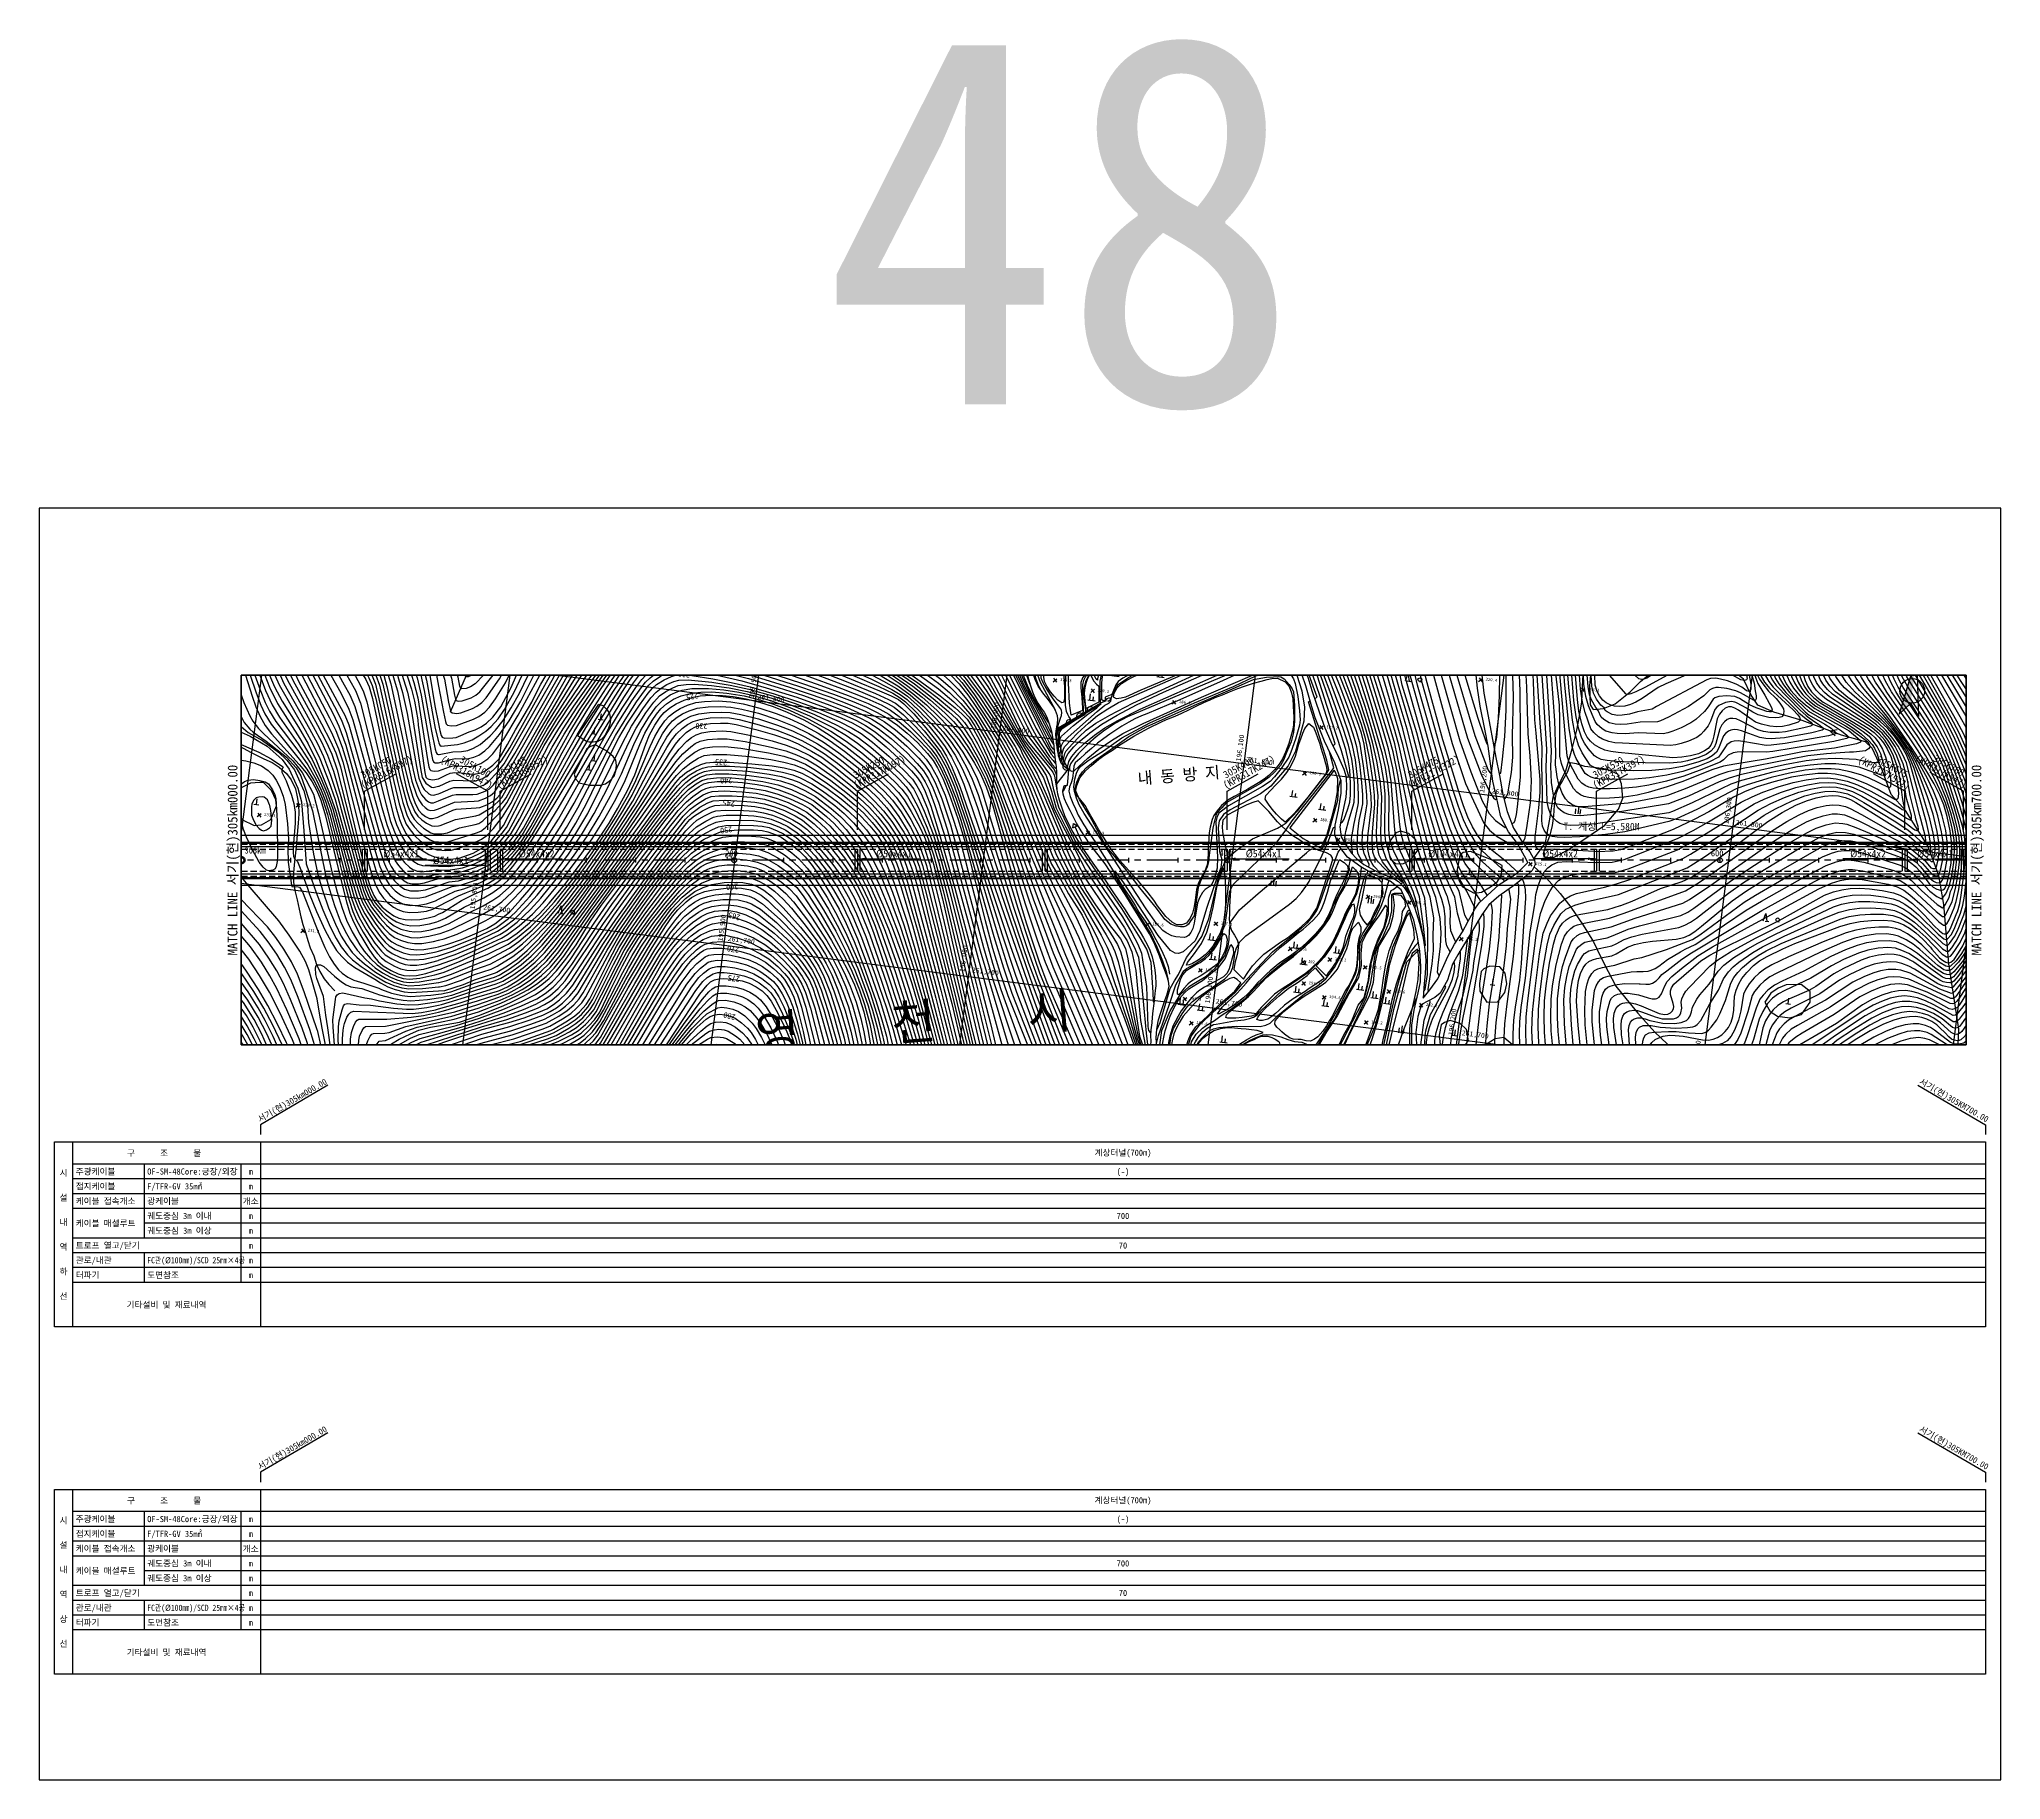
# Model space of a CAD drawing. Header units: millimetres. Extents: x 7782 to 8578, y 1103 to 1809.
import ezdxf
from ezdxf.enums import TextEntityAlignment as Align
from ezdxf.xclip import XClip

# ---------------------------------------------------------------- set-up
doc = ezdxf.new("R2010")
doc.units = ezdxf.units.MM
doc.header["$LTSCALE"] = 10
doc.header["$MEASUREMENT"] = 0
doc.header["$XCLIPFRAME"] = 2
for name, pattern in [('A-CENTR01', [2, 1.25, -0.25, 0.25, -0.25]), ('CENTER', [2, 1.25, -0.25, 0.25, -0.25]), ('HIDDEN', [0.375, 0.25, -0.125])]:
    doc.linetypes.add(name, pattern=pattern)
for name, color, linetype in [('TN-MACL', 6, 'A-CENTR01'), ('TT-TABL-LIN1', 4, 'Continuous'), ('TT-TABL-LIN2', 1, 'Continuous'), ('TT-TABL-TEX1', 6, 'Continuous'), ('TT-TABL-TEX2', 3, 'Continuous'), ('TZ-BASE', 253, 'Continuous'), ('TZ-CABL', 4, 'Continuous'), ('TZ-LEAL', 1, 'Continuous'), ('TZ-LEAT', 3, 'Continuous')]:
    doc.layers.add(name, color=color, linetype=linetype)
doc.layers.add('TX-PAPR', color=2, linetype='Continuous', plot=False)
doc.styles.add('HANA', font='GulimChe.ttf')
doc.styles.get("Standard").update_dxf_attribs({"font": 'GulimChe.ttf'})
doc.linetypes.add('ZIGZAG', pattern='A,0.0001,-0.2,[131,ltypeshp.shx,S=0.2,R=0,X=-0.2,Y=0],-0.4,[131,ltypeshp.shx,S=0.2,R=180,X=0.2,Y=0],-0.2', length=0.8001)
doc.dimstyles.get("Standard").update_dxf_attribs({"dimtxt": 0.18, "dimasz": 0.18, "dimexe": 0.18, "dimexo": 0.0625, "dimgap": 0.09, "dimtad": 0, "dimtih": 1, "dimtoh": 1, "dimdec": 4, "dimzin": 0, "dimdsep": 46, "dimtxsty": 'Standard', "dimcen": 0.09, "dimadec": 0, "dimazin": 0, "dimtfac": 1, "dimtdec": 4, "dimtofl": 0, "dimtmove": 0, "dimatfit": 3, "dimfxl": 0, "dimtolj": 1, "dimtzin": 0, "dimarcsym": 0})

# ---------------------------------------------------------------- blocks, each defined once
blk = doc.blocks.new('JD-DDH5JG73NG')
at = {"layer": 'TZ-BASE'}
for p, q in [((622.77, 182.15, 179), (622.02, 183.53, 179)), ((624.75, 179.23, 176.15), (627.46, 183.99, 176.15)), ((627.38, 180.91, 178), (626.5, 183.91, 178)), ((628.38, 180.64, 170.26), (630.28, 184.24, 170.26)), ((630.54, 184.25, 177), (630.53, 184.26, 177)), ((630.96, 184.29, 177), (630.54, 184.25, 177)), ((630.96, 184.29, 177), (630.96, 184.29, 177)), ((634.41, 184.59, 178), (633.01, 182.74, 178)), ((636.75, 184.79, 179), (634.08, 181.22, 179)), ((639.32, 185.01, 180), (636.91, 180.99, 180)), ((640.79, 184.59, 181), (636.94, 178.44, 181)), ((643.01, 185.33, 182), (640.43, 181.18, 182)), ((646.93, 185.67, 184), (640.46, 175.71, 184)), ((644.91, 185.49, 183), (640.46, 178.46, 183)), ((641.13, 185.17, 181), (640.79, 184.59, 181)), ((650.85, 186, 186), (642.98, 174.21, 186)), ((652.91, 186.18, 187), (644.17, 173.32, 187)), ((648.89, 185.83, 185), (645.58, 181.12, 185)), ((654.85, 186.35, 188), (647.57, 175.57, 188)), ((656.36, 185.81, 189), (651.2, 178.02, 189)), ((657.77, 185.09, 190), (652.37, 176.85, 190)), ((659.78, 186.42, 191), (654.96, 178.79, 191)), ((656.78, 186.51, 189), (656.36, 185.81, 189)), ((678.05, 187.38, 205), (657.68, 156.93, 205)), ((658.7, 186.68, 190), (657.77, 185.09, 190)), ((665.46, 187.26, 195), (658.11, 175.47, 195)), ((661.3, 186.9, 192), (658.59, 182.42, 192)), ((671.96, 184.01, 202), (658.68, 163.99, 202)), ((675.79, 186.01, 204), (659, 160.76, 204)), ((659.99, 186.79, 191), (659.78, 186.42, 191)), ((662.65, 187.02, 193), (659.94, 182.53, 193)), ((669.53, 186.04, 199), (660.32, 171.89, 199)), ((673.57, 184.55, 203), (660.41, 164.71, 203)), ((671.07, 184.58, 201), (660.75, 168.92, 201)), ((664.04, 187.14, 194), (660.86, 181.94, 194)), ((668.66, 186.59, 198), (660.97, 174.65, 198)), ((666.69, 187.36, 196), (662.8, 181.11, 196)), ((667.96, 187.47, 197), (663.65, 180.57, 197)), ((671.86, 187.81, 200), (668.21, 181.9, 200)), ((669.27, 187.58, 198), (668.66, 186.59, 198)), ((679.31, 187.67, 206), (669.42, 172.44, 206)), ((670.55, 187.69, 199), (669.53, 186.04, 199)), ((673.14, 187.92, 201), (671.07, 184.58, 201)), ((678.84, 185.02, 207), (671.83, 174.02, 207)), ((674.48, 188.03, 202), (671.96, 184.01, 202)), ((675.83, 188.15, 203), (673.57, 184.55, 203)), ((687.42, 188.13, 213), (675.57, 168.65, 213)), ((685.87, 189.01, 211), (675.59, 172.03, 211)), ((684.65, 185.5, 212), (675.71, 170.57, 212)), ((677.2, 188.27, 204), (675.79, 186.01, 204)), ((684.61, 188.9, 210), (677.45, 176.57, 210)), ((678.67, 188.39, 205), (678.05, 187.38, 205)), ((682.21, 188.7, 208), (678.49, 182.49, 208)), ((683.47, 188.8, 209), (678.8, 180.99, 209)), ((681.03, 188.59, 207), (678.84, 185.02, 207)), ((679.82, 188.49, 206), (679.31, 187.67, 206)), ((686.41, 183.59, 215), (682.78, 177.92, 215)), ((683.78, 177.62, 216), (687.56, 183.29, 216)), ((688.64, 188.23, 214), (684.53, 182.14, 214)), ((687, 189.11, 212), (684.65, 185.5, 212)), ((690.42, 189.13, 215), (686.41, 183.59, 215)), ((688.18, 189.21, 213), (687.42, 188.13, 213)), ((687.56, 183.29, 216), (691.59, 188.47, 216)), ((688.33, 182.49, 217), (692.19, 187.2, 217)), ((689.47, 189.32, 214), (688.64, 188.23, 214)), ((689.89, 180.95, 219), (692.49, 183.86, 219)), ((690.03, 182.82, 218), (693.6, 186.74, 218)), ((690.66, 189.42, 215), (690.42, 189.13, 215)), ((690.8, 180.38, 220), (693.51, 183.27, 220)), ((691.59, 188.47, 216), (692.66, 189.59, 216)), ((692.19, 187.2, 217), (694.84, 189.78, 217)), ((692.49, 183.86, 219), (694.7, 185.94, 219)), ((693.51, 183.27, 220), (695.91, 185.26, 220)), ((693.6, 186.74, 218), (697.03, 189.63, 218)), ((694.68, 181.84, 221), (697.16, 183.74, 221)), ((694.7, 185.94, 219), (697.61, 188.14, 219)), ((695.91, 185.26, 220), (698.27, 186.78, 220)), ((697.03, 189.63, 218), (697.71, 190.03, 218)), ((697.16, 183.74, 221), (699.97, 185.3, 221)), ((697.61, 188.14, 219), (700, 189.43, 219)), ((698.27, 186.78, 220), (700, 187.56, 220)), ((699.97, 185.3, 221), (700, 185.31, 221)), ((526.11, 174.15, 215), (525.97, 175.28, 215)), ((528.22, 174.63, 214), (528.13, 175.46, 214)), ((530.38, 171.69, 213), (530.36, 175.66, 213)), ((532.53, 172.06, 212), (532.54, 175.84, 212)), ((534.62, 171.56, 211), (534.77, 175.98, 211)), ((534.77, 175.98, 211), (534.76, 176.03, 211)), ((536.83, 172.17, 210), (536.99, 176.22, 210)), ((538.56, 170.29, 209), (538.98, 175.91, 209)), ((538.98, 175.91, 209), (538.97, 176.39, 209)), ((540.64, 171.29, 208), (541.02, 176.57, 208)), ((542.53, 170.81, 207), (543.03, 176.47, 207)), ((543.03, 176.47, 207), (543.03, 176.74, 207)), ((544.3, 169.49, 206), (545.01, 175.95, 206)), ((545.01, 175.95, 206), (545.03, 176.92, 206)), ((546.6, 171.79, 205), (547.12, 176.8, 205)), ((547.12, 176.8, 205), (547.12, 177.09, 205)), ((548.56, 174.3, 204), (548.67, 177.23, 204)), ((550.11, 172.45, 203), (550.37, 176.79, 203)), ((550.37, 176.79, 203), (550.37, 177.37, 203)), ((551.83, 172.32, 202), (551.99, 177.51, 202)), ((553.62, 173.93, 201), (553.62, 177.65, 201)), ((555.35, 174.1, 200), (555.28, 177.8, 200)), ((557.04, 173.16, 199), (556.96, 177.94, 199)), ((558.78, 173.42, 198), (558.73, 178.09, 198)), ((560.51, 173.35, 197), (560.49, 178.24, 197)), ((562.26, 173.84, 196), (562.31, 178.4, 196)), ((564, 173.59, 195), (564.14, 178.56, 195)), ((565.11, 170.43, 194), (565.77, 178.7, 194)), ((566.9, 171.5, 193), (567.51, 178.85, 193)), ((568.89, 171.12, 192), (569.27, 178.44, 192)), ((569.27, 178.44, 192), (569.27, 179, 192)), ((570.98, 174.63, 191), (570.96, 179.14, 191)), ((572.26, 170.79, 186.05), (572.55, 176.77, 186.05)), ((572.55, 176.77, 186.05), (573.06, 179.32, 186.05)), ((572.71, 168.46, 190), (572.74, 179.29, 190)), ((573.99, 166.45, 189), (573.91, 179.4, 189)), ((575.15, 169.55, 188), (575.51, 179.53, 188)), ((576.72, 177.59, 187), (576.89, 179.65, 187)), ((576.97, 174.47, 187), (576.72, 177.59, 187)), ((578.53, 175.36, 176.15), (577.14, 166.28, 176.15)), ((578.71, 179.81, 176.15), (578.53, 175.36, 176.15)), ((580.14, 179.64, 186), (580.04, 179.92, 186)), ((581.13, 178.01, 186), (580.14, 179.64, 186)), ((584.59, 173.27, 186), (581.13, 178.01, 186)), ((590.37, 177.2, 185), (586.6, 180.49, 185)), ((591.7, 175.37, 185), (590.37, 177.2, 185)), ((594.64, 173.93, 184), (590.65, 180.83, 184)), ((592.73, 173.35, 185), (591.7, 175.37, 185)), ((597.05, 177.49, 183), (595.38, 181.24, 183)), ((599.05, 173.94, 183), (597.05, 177.49, 183)), ((601.69, 179.27, 182), (600.49, 181.68, 182)), ((603.49, 176.62, 182), (601.69, 179.27, 182)), ((609.69, 168.37, 182), (603.49, 176.62, 182)), ((607.76, 178.86, 181), (605.42, 182.1, 181)), ((614.05, 171.37, 181), (607.76, 178.86, 181)), ((616.38, 182.74, 180), (616, 183.01, 180)), ((620.48, 180.22, 180), (616.38, 182.74, 180)), ((617.03, 167.86, 176.15), (624.75, 179.23, 176.15)), ((618.12, 162.36, 170.26), (628.38, 180.64, 170.26)), ((621.33, 179.24, 180), (620.48, 180.22, 180)), ((621.81, 178.61, 180), (621.33, 179.24, 180)), ((622.09, 177.89, 180), (621.81, 178.61, 180)), ((621.94, 174.73, 180), (622.13, 176.7, 180)), ((622.13, 176.7, 180), (622.09, 177.89, 180)), ((623.86, 179.97, 179), (622.77, 182.15, 179)), ((624.4, 178.34, 179), (623.86, 179.97, 179)), ((624.47, 176.96, 179), (624.4, 178.34, 179)), ((624.4, 175.91, 179), (624.47, 176.96, 179)), ((624.63, 175.25, 179), (624.4, 175.91, 179)), ((624.94, 174.78, 179), (624.63, 175.25, 179)), ((627.49, 175.14, 179), (626.55, 174.63, 179)), ((628.3, 179.72, 178), (627.38, 180.91, 178)), ((629.11, 176.11, 179), (627.49, 175.14, 179)), ((629.07, 179.33, 178), (628.3, 179.72, 178)), ((629.64, 179.46, 178), (629.07, 179.33, 178)), ((630.73, 177.53, 179), (629.11, 176.11, 179)), ((630.36, 180.03, 178), (629.64, 179.46, 178)), ((633.01, 182.74, 178), (630.36, 180.03, 178)), ((634.08, 181.22, 179), (630.73, 177.53, 179)), ((634.62, 177.68, 180), (632.03, 174.62, 180)), ((636.94, 178.44, 181), (633.97, 174.53, 181)), ((637.26, 176.27, 182), (634.44, 172.68, 182)), ((636.91, 180.99, 180), (634.62, 177.68, 180)), ((638.38, 175.27, 183), (635.67, 171.72, 183)), ((640.46, 175.71, 184), (637.24, 171.2, 184)), ((640.43, 181.18, 182), (637.26, 176.27, 182)), ((640.46, 178.46, 183), (638.38, 175.27, 183)), ((652.37, 176.85, 190), (640.6, 161.01, 190)), ((645.58, 181.12, 185), (641.09, 173.91, 185)), ((647.57, 175.57, 188), (641.53, 167.14, 188)), ((651.2, 178.02, 189), (642.34, 165.79, 189)), ((654.96, 178.79, 191), (644.12, 163.8, 191)), ((654.72, 176.45, 192), (644.52, 162.4, 192)), ((655.93, 176.26, 193), (645.97, 162.42, 193)), ((657.13, 176.07, 194), (646.9, 161.73, 194)), ((658.11, 175.47, 195), (646.95, 159.75, 195)), ((658.59, 182.42, 192), (654.72, 176.45, 192)), ((668.21, 181.9, 200), (654.76, 161.82, 200)), ((659.94, 182.53, 193), (655.93, 176.26, 193)), ((662.8, 181.11, 196), (657.1, 172.44, 196)), ((660.86, 181.94, 194), (657.13, 176.07, 194)), ((663.65, 180.57, 197), (657.17, 170.78, 197)), ((657.9, 130.18, 219), (686.19, 175.96, 219)), ((671.42, 153.58, 218), (686.01, 177.39, 218)), ((678.49, 182.49, 208), (672.76, 173.4, 208)), ((677.45, 176.57, 210), (673.24, 169.89, 210)), ((678.8, 180.99, 209), (673.7, 172.77, 209)), ((675.58, 162.01, 217), (684.43, 176.84, 217)), ((684.53, 182.14, 214), (676.51, 168.5, 214)), ((682.78, 177.92, 215), (676.57, 166.81, 215)), ((677.32, 166.54, 216), (683.78, 177.62, 216)), ((684.43, 176.84, 217), (688.33, 182.49, 217)), ((686.01, 177.39, 218), (690.03, 182.82, 218)), ((686.19, 175.96, 219), (689.89, 180.95, 219)), ((686.63, 174.92, 220), (690.8, 180.38, 220)), ((688.04, 174.36, 221), (691.91, 179.1, 221)), ((689.42, 173.74, 222), (692.88, 177.73, 222)), ((690.58, 172.83, 223), (693.71, 176.23, 223)), ((691.91, 179.1, 221), (694.68, 181.84, 221)), ((692.88, 177.73, 222), (696, 180.55, 222)), ((693.71, 176.23, 223), (696.47, 178.64, 223)), ((694.81, 175.02, 224), (697.22, 176.96, 224)), ((696, 180.55, 222), (698.67, 182.36, 222)), ((696.47, 178.64, 223), (699.02, 180.33, 223)), ((697.22, 176.96, 224), (699.66, 178.48, 224)), ((697.56, 175.09, 225), (700, 176.53, 225)), ((698.67, 182.36, 222), (700, 182.99, 222)), ((699.02, 180.33, 223), (700, 180.77, 223)), ((699.66, 178.48, 224), (700, 178.63, 224)), ((0, 10.21), (21.18, 175)), ((80, -151.83), (122, 175)), ((134.73, 175), (700, 102.36)), ((177.46, -178.02), (222.82, 175)), ((278.23, -178.37), (323.64, 175)), ((379.01, -178.73), (424.46, 175)), ((439.36, 153.12, 207), (431.9, 167.2, 207)), ((437.7, 163.17, 208), (435.37, 167.5, 208)), ((442.33, 161.29, 209), (438.8, 167.79, 209)), ((443.67, 165.88, 210), (442.38, 168.1, 210)), ((447.79, 162.54, 211), (445.05, 168.33, 211)), ((449.68, 163.92, 212), (447.62, 168.55, 212)), ((451.85, 164.66, 213), (450.15, 168.77, 213)), ((456.3, 159.02, 214), (452.67, 168.98, 214)), ((459.74, 155.6, 215), (455.16, 169.2, 215)), ((457.14, 169.37, 216), (459.48, 162.61, 216)), ((459.19, 169.54, 217), (461.71, 162.25, 217)), ((461.25, 169.72, 218), (464.49, 160.26, 218)), ((463.28, 169.89, 219), (465.81, 162.6, 219)), ((465.36, 170.07, 220), (468.01, 162.42, 220)), ((467.25, 170.24, 221), (479.42, 136.33, 221)), ((469.24, 170.41, 222), (476.42, 150.68, 222)), ((471.15, 170.57, 223), (478.49, 151.36, 223)), ((473.17, 170.74, 224), (479.9, 153.69, 224)), ((475.3, 170.93, 225), (482.04, 154.01, 225)), ((482.89, 157.55, 226), (477.08, 171.08, 226)), ((479.79, -179.08), (525.29, 175)), ((481.4, 169.88, 227), (480.74, 171.39, 227)), ((485.43, 163.12, 227), (481.4, 169.88, 227)), ((484.78, 171.45, 226.77), (484.74, 171.74, 226.77)), ((485.94, 164.18, 226.77), (484.78, 171.45, 226.77)), ((487.4, 171.97, 212.49), (488.56, 165.42, 212.49)), ((491.88, 167.46, 227), (490.77, 165.11, 227)), ((492.84, 171.62, 227), (491.88, 167.46, 227)), ((492.98, 172.45, 227), (492.84, 171.62, 227)), ((499.07, 172.97, 226), (499.35, 170.4, 226)), ((499.35, 170.4, 226), (499.4, 164.96, 226)), ((503.48, 169.45, 225), (502.6, 173.27, 225)), ((504.23, 164.35, 225), (503.48, 169.45, 225)), ((505.81, 169.27, 224), (505.1, 173.49, 224)), ((506.37, 162.5, 224), (505.81, 169.27, 224)), ((508.07, 170.05, 223), (507.6, 173.7, 223)), ((508.4, 163.48, 223), (508.07, 170.05, 223)), ((510.25, 172.98, 222), (510.14, 173.92, 222)), ((510.43, 168.87, 222), (510.25, 172.98, 222)), ((510.44, 159.06, 222), (510.43, 168.87, 222)), ((512.36, 152.79, 221), (512.67, 167.33, 221)), ((512.71, 172.43, 221), (512.6, 174.13, 221)), ((512.67, 167.33, 221), (512.71, 172.43, 221)), ((514.13, 153.52, 220), (515.04, 170.11, 220)), ((515.04, 170.11, 220), (515.16, 174.35, 220)), ((516.12, 152.69, 219), (517.16, 168.98, 219)), ((517.16, 168.98, 219), (517.33, 174.15, 219)), ((517.33, 174.15, 219), (517.3, 174.53, 219)), ((518.08, 152.04, 218), (519.4, 169.5, 218)), ((519.4, 169.5, 218), (519.52, 173.8, 218)), ((519.52, 173.8, 218), (519.44, 174.72, 218)), ((520.19, 155.43, 217), (521.59, 169.32, 217)), ((521.59, 169.32, 217), (521.71, 173.81, 217)), ((521.71, 173.81, 217), (521.6, 174.9, 217)), ((521.99, 152, 216), (523.68, 168.17, 216)), ((523.68, 168.17, 216), (523.91, 171.43, 216)), ((523.86, 174.52, 216), (523.78, 175.09, 216)), ((523.91, 171.43, 216), (523.86, 174.52, 216)), ((524.27, 157.52, 215), (525.78, 167.19, 215)), ((525.23, 166.8, 216.3), (526.36, 169.68, 216.3)), ((525.78, 167.19, 215), (526.16, 170.77, 215)), ((525.96, 151.53, 214), (527.91, 167.66, 214)), ((526.16, 170.77, 215), (526.11, 174.15, 215)), ((526.36, 169.68, 216.3), (526.72, 166.61, 216.3)), ((527.91, 167.66, 214), (528.23, 170.99, 214)), ((527.95, 150.93, 213), (530.01, 167.64, 213)), ((528.23, 170.99, 214), (528.22, 174.63, 214)), ((529.94, 150.8, 212), (532.15, 168.05, 212)), ((530.01, 167.64, 213), (530.38, 171.69, 213)), ((532.15, 168.05, 212), (532.53, 172.06, 212)), ((534.06, 166.63, 211), (534.62, 171.56, 211)), ((534.21, 153.63, 210), (536.25, 167.22, 210)), ((535.58, 147.79, 209), (538.56, 170.29, 209)), ((536.25, 167.22, 210), (536.83, 172.17, 210)), ((537.53, 148.51, 208), (540.64, 171.29, 208)), ((539.59, 150.21, 207), (542.53, 170.81, 207)), ((541.22, 147.75, 206), (544.3, 169.49, 206)), ((543.11, 148.41, 205), (546.6, 171.79, 205)), ((544.89, 145.67, 204), (547.82, 167.77, 204)), ((547.82, 167.77, 204), (548.56, 174.3, 204)), ((549.14, 163.48, 203), (550.11, 172.45, 203)), ((550.89, 162.28, 202), (551.83, 172.32, 202)), ((552.34, 158.05, 201), (553.26, 167.88, 201)), ((553.26, 167.88, 201), (553.62, 173.93, 201)), ((554.94, 165.12, 200), (555.35, 174.1, 200)), ((556.66, 166, 199), (557.04, 173.16, 199)), ((558.2, 160.39, 198), (558.78, 173.42, 198)), ((559.91, 162.91, 197), (560.51, 173.35, 197)), ((561.64, 161.75, 196), (562.26, 173.84, 196)), ((563.29, 163.69, 195), (564, 173.59, 195)), ((565.8, 146.96, 194), (565.11, 170.43, 194)), ((567.02, 164.51, 193), (566.9, 171.5, 193)), ((568.36, 157.03, 192), (568.93, 169.37, 192)), ((568.93, 169.37, 192), (568.89, 171.12, 192)), ((570.79, 169.33, 191), (570.84, 171.88, 191)), ((571.27, 161.15, 191), (570.79, 169.33, 191)), ((570.84, 171.88, 191), (570.98, 174.48, 191)), ((570.98, 174.48, 191), (570.98, 174.63, 191)), ((571.78, 163.2, 186.05), (572.26, 170.79, 186.05)), ((572.32, 161.05, 190), (572.71, 168.46, 190)), ((575.48, 166.33, 188), (575.15, 169.55, 188)), ((577.59, 172.1, 187), (576.97, 174.47, 187)), ((578.52, 170.15, 187), (577.59, 172.1, 187)), ((579.68, 168.58, 187), (578.52, 170.15, 187)), ((581.38, 166.81, 187), (579.68, 168.58, 187)), ((580.56, -179.43), (626.11, 175)), ((586.92, 168.91, 186), (584.59, 173.27, 186)), ((588.4, 167.1, 186), (586.92, 168.91, 186)), ((593.68, 170.58, 185), (592.73, 173.35, 185)), ((595.94, 162.71, 185), (593.68, 170.58, 185)), ((600.3, 162.93, 184), (594.64, 173.93, 184)), ((597.85, 168.79, 179.25), (598.11, 170.77, 179.25)), ((599.23, 171.63, 179.25), (598.85, 168.66, 179.25)), ((606.17, 162.79, 183), (599.05, 173.94, 183)), ((599.84, 168.53, 179.25), (600.09, 170.52, 179.25)), ((611.31, 165.4, 182), (609.69, 168.37, 182)), ((610.83, 157.24, 176.15), (617.03, 167.86, 176.15)), ((615.36, 168.77, 181), (614.05, 171.37, 181)), ((616.21, 166.26, 181), (615.36, 168.77, 181)), ((621.23, 169.26, 180), (621.35, 170.12, 180)), ((621.41, 168.67, 180), (621.23, 169.26, 180)), ((621.35, 170.12, 180), (621.56, 171.78, 180)), ((621.62, 168.33, 180), (621.41, 168.67, 180)), ((621.56, 171.78, 180), (621.94, 174.73, 180)), ((622.08, 168.09, 180), (621.62, 168.33, 180)), ((623.01, 167.97, 180), (622.08, 168.09, 180)), ((623.83, 168.05, 180), (623.01, 167.97, 180)), ((625.29, 168.74, 180), (623.83, 168.05, 180)), ((625.36, 174.66, 179), (624.94, 174.78, 179)), ((628.25, 171.06, 180), (625.29, 168.74, 180)), ((626.55, 174.63, 179), (625.36, 174.66, 179)), ((633.97, 174.53, 181), (625.97, 166.66, 181)), ((634.44, 172.68, 182), (627, 165.04, 182)), ((635.67, 171.72, 183), (628.03, 163.42, 183)), ((632.03, 174.62, 180), (628.25, 171.06, 180)), ((637.24, 171.2, 184), (629.05, 161.8, 184)), ((638.1, 169.75, 185), (633.2, 163.62, 185)), ((639.21, 168.89, 186), (635.05, 163.58, 186)), ((641.09, 173.91, 185), (638.1, 169.75, 185)), ((642.98, 174.21, 186), (639.21, 168.89, 186)), ((644.17, 173.32, 187), (639.67, 167.09, 187)), ((669.42, 172.44, 206), (642.96, 134.64, 206)), ((657.17, 170.78, 197), (649.13, 159.26, 197)), ((657.1, 172.44, 196), (649.66, 161.79, 196)), ((671.83, 174.02, 207), (651.79, 145.34, 207)), ((660.97, 174.65, 198), (652.19, 161.79, 198)), ((660.32, 171.89, 199), (653.52, 161.9, 199)), ((660.75, 168.92, 201), (655.48, 161.08, 201)), ((672.76, 173.4, 208), (656.66, 150.61, 208)), ((660.02, 128.79, 221), (684.94, 169.93, 221)), ((662.57, 130.49, 222), (686.33, 169.52, 222)), ((665.56, 132.96, 223), (687.7, 169.06, 223)), ((673.7, 172.77, 209), (668.58, 165.18, 209)), ((673.24, 169.89, 210), (668.78, 163.36, 210)), ((669.24, 145.92, 220), (682.59, 168.96, 220)), ((675.59, 172.03, 211), (670.82, 164.68, 211)), ((675.71, 170.57, 212), (670.85, 163.02, 212)), ((675.57, 168.65, 213), (671.44, 162.18, 213)), ((676.51, 168.5, 214), (672.04, 161.36, 214)), ((674.24, 144.76, 224), (689.29, 168.88, 224)), ((674.59, 143, 225), (689.79, 167.33, 225)), ((682.59, 168.96, 220), (686.63, 174.92, 220)), ((684.94, 169.93, 221), (688.04, 174.36, 221)), ((686.33, 169.52, 222), (689.42, 173.74, 222)), ((687.7, 169.06, 223), (690.58, 172.83, 223)), ((689.29, 168.88, 224), (691.88, 172.09, 224)), ((689.79, 167.33, 225), (692.68, 170.86, 225)), ((691.32, 165.84, 226), (694.32, 169.18, 226)), ((691.88, 172.09, 224), (694.81, 175.02, 224)), ((692.68, 170.86, 225), (695.12, 173.21, 225)), ((693.72, 165.32, 227), (696.5, 167.89, 227)), ((694.32, 169.18, 226), (696.75, 171.21, 226)), ((695.12, 173.21, 225), (697.56, 175.09, 225)), ((696.5, 167.89, 227), (700, 170.28, 227)), ((696.75, 171.21, 226), (699.48, 173.08, 226)), ((697.4, 165.57, 228), (700, 167.16, 228)), ((699.48, 173.08, 226), (700, 173.33, 226)), ((335.45, 159.33, 171.47), (336.67, 157.75, 171.47)), ((338.96, 159.22, 171.85), (338.8, 157.6, 171.85)), ((339.07, 158.13, 172), (339.16, 159.24, 172)), ((339.39, 153.5, 173), (340.09, 159.32, 173)), ((340.75, 158.3, 173.47), (340.84, 159.38, 173.47)), ((355.92, 160.68, 173.47), (355.33, 158.03, 173.47)), ((355.33, 156.47, 174), (356.46, 160.64, 174)), ((356.46, 160.64, 174), (356.48, 160.72, 174)), ((356.55, 158.28, 175), (357.21, 160.79, 175)), ((357.04, 158.42, 175.19), (357.63, 160.82, 175.19)), ((363.1, 155.08, 176), (364.98, 161.45, 176)), ((363.67, 155.01, 176.63), (365.14, 159.27, 176.63)), ((364.47, 161.41, 175.19), (363.79, 159.07, 175.19)), ((365.14, 159.27, 176.63), (365.81, 161.52, 176.63)), ((369.87, 161.87, 176.63), (370.48, 160.33, 176.63)), ((370.48, 160.33, 176.63), (370.9, 158.23, 176.63)), ((371.52, 158.47, 177), (370.66, 161.94, 177)), ((371.5, 161.49, 176.63), (371.26, 161.99, 176.63)), ((371.97, 160.02, 176.63), (371.5, 161.49, 176.63)), ((372.13, 158.01, 176.63), (371.97, 160.02, 176.63)), ((376.02, 162.4, 176.63), (376.11, 162.23, 176.63)), ((376.11, 162.23, 176.63), (376.85, 160.74, 176.63)), ((376.85, 160.74, 176.63), (378.16, 157.93, 176.63)), ((379.97, 155.49, 178), (377.22, 161.6, 178)), ((384.13, 152.67, 178.7), (378.65, 160.98, 178.7)), ((379.48, 162.7, 184.03), (384.14, 157.34, 184.03)), ((383.2, 158.69, 179), (381.1, 162.14, 179)), ((387.85, 152.09, 180), (381.53, 162.47, 180)), ((389.01, 150.81, 181), (382.14, 162.68, 181)), ((382.37, 162.95, 181.92), (383.09, 161.89, 181.92)), ((383.09, 161.89, 181.92), (385.16, 158.94, 181.92)), ((387.53, 161.07, 181.92), (386.39, 163.29, 181.92)), ((389.16, 158.22, 181.92), (387.53, 161.07, 181.92)), ((389.83, 159.49, 182), (388.32, 163.46, 182)), ((390.99, 158.94, 183), (389.38, 163.55, 183)), ((390.25, 157.42, 182), (389.83, 159.49, 182)), ((391.31, 161.01, 184), (390.4, 163.64, 184)), ((392.83, 157.19, 184), (391.31, 161.01, 184)), ((392.86, 160.33, 185), (391.67, 163.75, 185)), ((397.06, 149.63, 185), (392.86, 160.33, 185)), ((393.94, 163.94, 186), (399.38, 148.77, 186)), ((398.18, 157.49, 187), (395.91, 164.11, 187)), ((403.25, 151.76, 188), (398.31, 164.32, 188)), ((402.23, 160.75, 189), (400.71, 164.52, 189)), ((416.88, 124.44, 189), (402.23, 160.75, 189)), ((415.98, 131.62, 190), (402.37, 164.66, 190)), ((416.97, 132.22, 191), (404.21, 164.82, 191)), ((411.27, 151.18, 192), (406.04, 164.98, 192)), ((418.95, 133.42, 193), (407.99, 165.15, 193)), ((410.22, 163.92, 194), (409.79, 165.3, 194)), ((414.26, 151.11, 194), (410.22, 163.92, 194)), ((411.8, 162.08, 195), (410.97, 165.4, 195)), ((414.04, 154.32, 195), (411.8, 162.08, 195)), ((413.76, 160.96, 196), (412.42, 165.53, 196)), ((415.7, 154.75, 196), (413.76, 160.96, 196)), ((414.72, 163.07, 197), (413.93, 165.66, 197)), ((417.04, 155.94, 197), (414.72, 163.07, 197)), ((417.78, 158.78, 198), (415.43, 165.79, 198)), ((417.58, 164.08, 199), (416.94, 165.91, 199)), ((419.81, 157.96, 199), (417.58, 164.08, 199)), ((420.89, 159.62, 200), (418.45, 166.05, 200)), ((422, 160.52, 201), (419.78, 166.16, 201)), ((422.83, 154.96, 200), (420.89, 159.62, 200)), ((421.52, 165.2, 202), (421.1, 166.27, 202)), ((423.8, 159.79, 202), (421.52, 165.2, 202)), ((430.2, 144.06, 201), (422, 160.52, 201)), ((424.22, 162.17, 203), (422.46, 166.39, 203)), ((425.58, 162.41, 204), (423.79, 166.5, 204)), ((434.26, 140.03, 202), (423.8, 159.79, 202)), ((427.69, 155.19, 203), (424.22, 162.17, 203)), ((426.95, 162.65, 205), (425.1, 166.62, 205)), ((430.23, 153.59, 204), (425.58, 162.41, 204)), ((432.24, 152.97, 205), (426.95, 162.65, 205)), ((428.79, 166.2, 206), (428.45, 166.9, 206)), ((434.9, 154.77, 206), (428.79, 166.2, 206)), ((445, 149.04, 208), (437.7, 163.17, 208)), ((446.98, 151.36, 209), (442.33, 161.29, 209)), ((446.56, 159.98, 210), (443.67, 165.88, 210)), ((449.45, 152.85, 210), (446.56, 159.98, 210)), ((450.6, 155.71, 211), (447.79, 162.54, 211)), ((452.85, 155.87, 212), (449.68, 163.92, 212)), ((455.21, 155.65, 213), (451.85, 164.66, 213)), ((459.48, 162.61, 216), (464.3, 147.24, 216)), ((461.71, 162.25, 217), (469.36, 137.62, 217)), ((464.49, 160.26, 218), (472.96, 133.06, 218)), ((465.81, 162.6, 219), (488.17, 91.95, 219)), ((468.01, 162.42, 220), (476.97, 134.86, 220)), ((486.17, 163.24, 227), (485.43, 163.12, 227)), ((487.21, 158.94, 226.77), (485.94, 164.18, 226.77)), ((488.56, 165.42, 212.49), (489.81, 159.74, 212.49)), ((489.63, 163.83, 227), (488.94, 163.71, 227)), ((490.77, 165.11, 227), (489.63, 163.83, 227)), ((489.81, 159.74, 212.49), (491.54, 154.21, 212.49)), ((499.1, 159.95, 226), (498.64, 156.79, 226)), ((499.4, 164.96, 226), (499.1, 159.95, 226)), ((504.56, 159.28, 225), (504.23, 164.35, 225)), ((504.46, 154.76, 225), (504.56, 159.28, 225)), ((506.43, 156.03, 224), (506.37, 162.5, 224)), ((508.39, 155.92, 223), (508.4, 163.48, 223)), ((525.98, 166.71, 216.3), (527.47, 166.52, 216.3)), ((531.02, 166.46, 216.3), (531.71, 166.37, 216.3)), ((532.09, 152.6, 211), (534.06, 166.63, 211)), ((546.81, 145.41, 203), (549.14, 163.48, 203)), ((547.75, 134.54, 202), (550.89, 162.28, 202)), ((554.09, 155.57, 200), (554.94, 165.12, 200)), ((555.05, 152.07, 199), (556.32, 160.83, 199)), ((556.32, 160.83, 199), (556.66, 166, 199)), ((557.08, 150.78, 198), (558.2, 160.39, 198)), ((558.83, 151.65, 197), (559.9, 160.72, 197)), ((559.9, 160.72, 197), (559.91, 162.91, 197)), ((560.91, 151.7, 196), (561.66, 160.36, 196)), ((561.66, 160.36, 196), (561.64, 161.75, 196)), ((563.43, 160.06, 195), (563.29, 163.69, 195)), ((564.39, 148.98, 195), (563.43, 160.06, 195)), ((566.53, 154, 193), (567.02, 164.51, 193)), ((568.56, 153.63, 186.05), (570.37, 159.47, 186.05)), ((570.37, 159.47, 186.05), (571.78, 163.2, 186.05)), ((570.88, 156.41, 191), (571.27, 161.15, 191)), ((572.7, 158.36, 190), (572.32, 161.05, 190)), ((575.34, 160.39, 176.15), (573.04, 156.35, 176.15)), ((574.34, 162.07, 189), (573.99, 166.45, 189)), ((574.94, 159.86, 189), (574.34, 162.07, 189)), ((575.77, 158.35, 189), (574.94, 159.86, 189)), ((576.68, 163.96, 176.15), (575.34, 160.39, 176.15)), ((576, 164.7, 188), (575.48, 166.33, 188)), ((576.9, 163.43, 188), (576, 164.7, 188)), ((577.14, 166.28, 176.15), (576.68, 163.96, 176.15)), ((577.99, 162.59, 188), (576.9, 163.43, 188)), ((579.6, 161.73, 188), (577.99, 162.59, 188)), ((586.04, 158.73, 188), (579.6, 161.73, 188)), ((583.93, 164.6, 187), (581.38, 166.81, 187)), ((586.16, 163.16, 187), (583.93, 164.6, 187)), ((584.14, 158.11, 176.15), (587.5, 159.98, 176.15)), ((593.47, 159.09, 187), (586.16, 163.16, 187)), ((587.5, 159.98, 176.15), (593.8, 159.8, 176.15)), ((591.83, 163.8, 186), (588.4, 167.1, 186)), ((597.42, 157.29, 186), (591.83, 163.8, 186)), ((593.8, 159.8, 176.15), (600.11, 159.49, 176.15)), ((597.02, 160.74, 185), (595.94, 162.71, 185)), ((598.4, 159.04, 185), (597.02, 160.74, 185)), ((600.11, 159.49, 176.15), (603.39, 157.05, 176.15)), ((604.76, 156.72, 184), (600.3, 162.93, 184)), ((607.63, 159.39, 183), (606.17, 162.79, 183)), ((608.23, 157.8, 183), (607.63, 159.39, 183)), ((610.12, 149.42, 170.26), (618.12, 162.36, 170.26)), ((612.3, 162.65, 182), (611.31, 165.4, 182)), ((612.32, 162.58, 182), (612.3, 162.65, 182)), ((613.61, 159.04, 182), (612.32, 162.58, 182)), ((617.14, 162.05, 181), (616.21, 166.26, 181)), ((617.65, 161.5, 181), (617.14, 162.05, 181)), ((618.29, 161.4, 181), (617.65, 161.5, 181)), ((619.13, 161.66, 181), (618.29, 161.4, 181)), ((620.37, 162.37, 181), (619.13, 161.66, 181)), ((627, 165.04, 182), (619.53, 159.1, 182)), ((622.95, 164.33, 181), (620.37, 162.37, 181)), ((628.03, 163.42, 183), (620.87, 156.73, 183)), ((629.05, 161.8, 184), (621.85, 155.23, 184)), ((625.97, 166.66, 181), (622.95, 164.33, 181)), ((629.4, 159.44, 185), (624.17, 154.21, 185)), ((631.28, 159.21, 186), (626.09, 153.89, 186)), ((630.08, 160.18, 185), (629.4, 159.44, 185)), ((633.2, 163.62, 185), (630.08, 160.18, 185)), ((635.05, 163.58, 186), (631.28, 159.21, 186)), ((635.74, 162.08, 187), (632.08, 157.79, 187)), ((637.14, 161.44, 188), (633.24, 156.77, 188)), ((639.67, 167.09, 187), (635.74, 162.08, 187)), ((640.6, 161.01, 190), (635.8, 154.97, 190)), ((642.34, 165.79, 189), (637, 158.9, 189)), ((641.53, 167.14, 188), (637.14, 161.44, 188)), ((644.12, 163.8, 191), (639.12, 157.27, 191)), ((655.48, 161.08, 201), (639.13, 140.42, 201)), ((644.52, 162.4, 192), (639.19, 155.5, 192)), ((645.97, 162.42, 193), (641.24, 156.21, 193)), ((646.9, 161.73, 194), (641.85, 155.1, 194)), ((646.95, 159.75, 195), (641.91, 153.25, 195)), ((659, 160.76, 204), (642.3, 138.1, 204)), ((649.13, 159.26, 197), (642.33, 150.85, 197)), ((649.66, 161.79, 196), (644.8, 155.39, 196)), ((652.19, 161.79, 198), (649.3, 157.77, 198)), ((653.52, 161.9, 199), (650.61, 157.78, 199)), ((654.76, 161.82, 200), (651.26, 156.88, 200)), ((655.12, 132.7, 216), (677.32, 166.54, 216)), ((658.68, 163.99, 202), (655.2, 158.85, 202)), ((655.82, 131.51, 217), (675.58, 162.01, 217)), ((660.41, 164.71, 203), (656.04, 158.25, 203)), ((668.58, 165.18, 209), (660.01, 153.67, 209)), ((672.43, 160.15, 215), (660.5, 142.89, 215)), ((672.04, 161.36, 214), (660.8, 145.32, 214)), ((668.78, 163.36, 210), (660.99, 153.41, 210)), ((670.85, 163.02, 212), (661.14, 149.75, 212)), ((671.44, 162.18, 213), (661.18, 147.86, 213)), ((670.82, 164.68, 211), (661.87, 152.64, 211)), ((676.57, 166.81, 215), (672.43, 160.15, 215)), ((683.94, 155.15, 226), (691.32, 165.84, 226)), ((686.34, 155.96, 227), (691.3, 162.57, 227)), ((690.34, 158.5, 228), (694.48, 163.08, 228)), ((691.3, 162.57, 227), (693.72, 165.32, 227)), ((692.07, 157.89, 229), (695.6, 161.3, 229)), ((694.48, 163.08, 228), (697.4, 165.57, 228)), ((694.87, 158.25, 230), (697.52, 160.22, 230)), ((695.6, 161.3, 229), (698.44, 163.42, 229)), ((697.52, 160.22, 230), (699.72, 161.45, 230)), ((698.44, 163.42, 229), (700, 164.23, 229)), ((699.72, 161.45, 230), (700, 161.56, 230)), ((247.87, 151.4, 175), (251.11, 149.22, 175)), ((264.2, 152.8, 174.76), (267.8, 150.83, 174.76)), ((269.46, 152.28, 172.64), (271.9, 150.96, 172.64)), ((280.26, 152.54, 172.44), (277.72, 153.96, 172.44)), ((282.75, 152.35, 172.02), (280.11, 154.16, 172.02)), ((282.48, 151.09, 172.44), (280.26, 152.54, 172.44)), ((285.72, 150.13, 172.02), (282.75, 152.35, 172.02)), ((286.93, 154.75, 172.02), (289.05, 153.22, 172.02)), ((287.65, 150.22, 172.14), (289.24, 151.45, 172.14)), ((287.83, 151.63, 172.14), (289.06, 150.04, 172.14)), ((289.05, 153.22, 172.02), (291.32, 150.85, 172.02)), ((291.48, 152.96, 171.17), (289.24, 154.95, 171.17)), ((289.33, 154.14, 172), (292.66, 150.59, 172)), ((293.64, 150.36, 171.17), (291.48, 152.96, 171.17)), ((293.73, 152.18, 170.86), (296.7, 151.8, 170.86)), ((294.52, 152.08, 170.86), (294.84, 154.56, 170.86)), ((295.91, 151.9, 170.86), (296.1, 153.39, 170.86)), ((296.01, 155.53, 171.17), (297.31, 154.06, 171.17)), ((296.63, 155.58, 171), (298.29, 153.53, 171)), ((297.31, 154.06, 171.17), (299.49, 151.04, 171.17)), ((297.54, 155.66, 170), (299.98, 151.73, 170)), ((298.26, 155.55, 169.77), (298.15, 155.71, 169.77)), ((300.18, 152.42, 169.77), (298.26, 155.55, 169.77)), ((298.29, 153.53, 171), (301.89, 146.99, 171)), ((299.98, 151.73, 170), (302.88, 146.21, 170)), ((302.02, 148.97, 169.77), (300.18, 152.42, 169.77)), ((304.79, 154.07, 169.67), (306.37, 155.29, 169.67)), ((304.97, 155.47, 169.67), (306.19, 153.89, 169.67)), ((310.28, 156.76, 169.77), (310.39, 156.2, 169.77)), ((310.39, 156.2, 169.77), (310.76, 153.24, 169.77)), ((310.76, 153.24, 169.77), (310.98, 149.84, 169.77)), ((310.98, 156.82, 169), (311.25, 155.64, 169)), ((311.25, 155.64, 169), (312.4, 148.17, 169)), ((312.36, 156.93, 168), (314.35, 143.44, 168)), ((313.25, 157.01, 166.83), (313.37, 156.25, 166.83)), ((313.37, 156.25, 166.83), (313.78, 153.71, 166.83)), ((313.78, 153.71, 166.83), (314.12, 151.23, 166.83)), ((314.51, 157.12, 167), (314.57, 157.08, 167)), ((314.57, 157.08, 167), (314.73, 157.14, 167)), ((315.84, 154.12, 166.83), (315.29, 157.19, 166.83)), ((316.55, 147.06, 168), (315.56, 157.21, 168)), ((316.03, 150.53, 166.83), (315.84, 154.12, 166.83)), ((316.21, 156.88, 169), (316.3, 157.27, 169)), ((316.31, 154.99, 169), (316.21, 156.88, 169)), ((317.44, 143.55, 169), (316.31, 154.99, 169)), ((317.5, 156, 169.6), (317.46, 157.37, 169.6)), ((317.67, 154.62, 169.6), (317.5, 156, 169.6)), ((317.85, 152.29, 169.6), (317.67, 154.62, 169.6)), ((317.98, 150.7, 169.6), (317.85, 152.29, 169.6)), ((320.02, 152.63, 169.55), (323, 152.24, 169.55)), ((320.82, 152.53, 169.55), (321.13, 155, 169.55)), ((322.2, 152.35, 169.55), (322.39, 153.83, 169.55)), ((322.33, 156.82, 169.3), (323.91, 158.04, 169.3)), ((322.51, 158.22, 169.3), (323.73, 156.64, 169.3)), ((323.87, 148.44, 170), (327.55, 158.24, 170)), ((325.01, 153.27, 169.6), (324.14, 150.89, 169.6)), ((325.69, 154.79, 169.6), (325.01, 153.27, 169.6)), ((325.06, 149.11, 170.74), (326.05, 151.33, 170.74)), ((326.77, 157.36, 169.6), (325.69, 154.79, 169.6)), ((326.05, 151.33, 170.74), (326.98, 153.26, 170.74)), ((327.08, 158.2, 169.6), (326.77, 157.36, 169.6)), ((326.89, 152.23, 170.91), (329.87, 151.84, 170.91)), ((326.98, 153.26, 170.74), (328.73, 156.96, 170.74)), ((327.69, 152.12, 170.91), (328, 154.6, 170.91)), ((329.32, 152.79, 170.74), (328.1, 150.69, 170.74)), ((328.47, 150.23, 171), (331.44, 155.85, 171)), ((328.73, 156.96, 170.74), (328.93, 158.36, 170.74)), ((329.07, 151.95, 170.91), (329.27, 153.43, 170.91)), ((330.22, 154.41, 170.74), (329.32, 152.79, 170.74)), ((329.99, 151.19, 171.85), (331.24, 153.47, 171.85)), ((331.18, 156.38, 170.74), (330.22, 154.41, 170.74)), ((332.19, 158.59, 170.74), (331.18, 156.38, 170.74)), ((331.24, 153.47, 171.85), (332.07, 155.08, 171.85)), ((331.44, 155.85, 171), (332.61, 158.67, 171)), ((332.07, 155.08, 171.85), (333.5, 158.26, 171.85)), ((332.21, 158.64, 170.74), (332.19, 158.59, 170.74)), ((333.5, 158.26, 171.85), (333.67, 158.76, 171.85)), ((333.72, 154.33, 171.88), (336.7, 153.95, 171.88)), ((334.52, 154.23, 171.88), (334.84, 156.71, 171.88)), ((335.27, 157.93, 171.47), (336.85, 159.15, 171.47)), ((335.91, 154.05, 171.88), (336.1, 155.54, 171.88)), ((338.11, 153.52, 171.85), (336.92, 150.5, 171.85)), ((337.34, 150.7, 172), (337.77, 151.92, 172)), ((337.77, 151.92, 172), (338.61, 154.57, 172)), ((337.93, 149.61, 173), (339.39, 153.5, 173)), ((338.49, 155.27, 171.85), (338.11, 153.52, 171.85)), ((338.8, 157.6, 171.85), (338.49, 155.27, 171.85)), ((338.61, 154.57, 172), (339.07, 158.13, 172)), ((338.98, 150.42, 173.47), (339.92, 153.4, 173.47)), ((339.92, 153.4, 173.47), (340.3, 155.11, 173.47)), ((340.3, 155.11, 173.47), (340.75, 158.3, 173.47)), ((345.19, 150.41, 173.49), (345.5, 152.89, 173.49)), ((346.57, 150.23, 173.49), (346.77, 151.72, 173.49)), ((353.05, 151.62, 173.47), (351.36, 149.06, 173.47)), ((351.92, 148.96, 174), (354.05, 152.61, 174)), ((354.81, 156.09, 173.47), (353.05, 151.62, 173.47)), ((353.54, 149.25, 175.19), (355.07, 151.87, 175.19)), ((353.85, 150.29, 175), (354.94, 152.6, 175)), ((354.05, 152.61, 174), (355.33, 156.47, 174)), ((355.33, 158.03, 173.47), (354.81, 156.09, 173.47)), ((354.94, 152.6, 175), (356.55, 158.28, 175)), ((355.07, 151.87, 175.19), (355.79, 153.6, 175.19)), ((355.79, 153.6, 175.19), (357.04, 158.42, 175.19)), ((361.11, 151.72, 175.19), (360.39, 149.06, 175.19)), ((361.98, 154.15, 175.19), (361.11, 151.72, 175.19)), ((361.41, 150.3, 176), (363.1, 155.08, 176)), ((362.79, 156.16, 175.19), (361.98, 154.15, 175.19)), ((362.27, 150.54, 176.63), (363.03, 153.03, 176.63)), ((363.79, 159.07, 175.19), (362.79, 156.16, 175.19)), ((363.03, 153.03, 176.63), (363.67, 155.01, 176.63)), ((370.9, 158.23, 176.63), (371.12, 155.59, 176.63)), ((371.12, 155.59, 176.63), (371.21, 153.44, 176.63)), ((371.21, 153.44, 176.63), (371.41, 151.15, 176.63)), ((373.32, 149.22, 177), (371.52, 158.47, 177)), ((371.84, 151.07, 176.63), (371.98, 151.87, 176.63)), ((371.98, 151.87, 176.63), (372.11, 153.91, 176.63)), ((372.11, 153.91, 176.63), (372.17, 155.88, 176.63)), ((372.17, 155.88, 176.63), (372.13, 158.01, 176.63)), ((378.16, 157.93, 176.63), (379.15, 155.71, 176.63)), ((379.15, 155.71, 176.63), (380.12, 152.82, 176.63)), ((380.73, 152.24, 178), (379.97, 155.49, 178)), ((380.12, 152.82, 176.63), (380.6, 150.59, 176.63)), ((382.57, 142.47, 178), (380.73, 152.24, 178)), ((381.39, 156.47, 179), (381.52, 156.63, 179)), ((382.9, 144.17, 179), (381.39, 156.47, 179)), ((383.05, 146.31, 179.35), (382.08, 153.99, 179.35)), ((382.08, 153.99, 179.35), (384.89, 150.3, 179.35)), ((383.09, 158.55, 179), (383.2, 158.69, 179)), ((389.23, 144.6, 178.7), (384.13, 152.67, 178.7)), ((384.14, 157.34, 184.03), (387.19, 153.01, 184.03)), ((384.88, 151.51, 179.17), (386.46, 152.73, 179.17)), ((385.06, 152.91, 179.17), (386.28, 151.33, 179.17)), ((385.16, 158.94, 181.92), (387.13, 156.03, 181.92)), ((387.13, 156.03, 181.92), (388.93, 153.14, 181.92)), ((387.19, 153.01, 184.03), (390.6, 146.77, 184.03)), ((391.21, 146.11, 180), (387.85, 152.09, 180)), ((388.93, 153.14, 181.92), (390.57, 150.52, 181.92)), ((391.01, 155.27, 181.92), (389.16, 158.22, 181.92)), ((390.1, 153.17, 182), (390.25, 155.46, 182)), ((390.26, 150.94, 182), (390.1, 153.17, 182)), ((390.25, 155.46, 182), (390.25, 157.42, 182)), ((392.16, 155.85, 183), (390.99, 158.94, 183)), ((392.92, 152.08, 181.92), (391.01, 155.27, 181.92)), ((400.01, 140.51, 183), (392.16, 155.85, 183)), ((399.05, 144.12, 184), (392.83, 157.19, 184)), ((395.11, 148.61, 181.92), (392.92, 152.08, 181.92)), ((406.29, 136.99, 187), (398.18, 157.49, 187)), ((413.09, 127.69, 188), (403.25, 151.76, 188)), ((418.79, 141.6, 195), (414.04, 154.32, 195)), ((420.35, 142.94, 196), (415.7, 154.75, 196)), ((422.59, 142.6, 197), (417.04, 155.94, 197)), ((424.07, 144.11, 198), (417.78, 158.78, 198)), ((425.86, 144.84, 199), (419.81, 157.96, 199)), ((428.23, 144.48, 200), (422.83, 154.96, 200)), ((437.15, 138.99, 203), (427.69, 155.19, 203)), ((433.36, 148.16, 204), (430.23, 153.59, 204)), ((435.04, 148.39, 205), (432.24, 152.97, 205)), ((442.86, 142.08, 206), (434.9, 154.77, 206)), ((443.21, 146.57, 207), (439.36, 153.12, 207)), ((451.79, 139.36, 209), (446.98, 151.36, 209)), ((454, 139.44, 210), (449.45, 152.85, 210)), ((453.36, 147.75, 211), (450.6, 155.71, 211)), ((457.07, 142.79, 212), (452.85, 155.87, 212)), ((460.57, 138.18, 213), (455.21, 155.65, 213)), ((460.98, 143.98, 214), (456.3, 159.02, 214)), ((469.24, 122.87, 215), (459.74, 155.6, 215)), ((478.49, 151.36, 223), (483.18, 140.1, 223)), ((479.9, 153.69, 224), (482.98, 146.47, 224)), ((482.04, 154.01, 225), (484.25, 148.94, 225)), ((485.02, 153.76, 226), (482.89, 157.55, 226)), ((485.12, 153.63, 226), (485.02, 153.76, 226)), ((489.76, 148.2, 226), (485.12, 153.63, 226)), ((489.35, 151.66, 226.77), (487.21, 158.94, 226.77)), ((490.42, 145.26, 226.77), (489.35, 151.66, 226.77)), ((491.54, 154.21, 212.49), (493.17, 147.37, 212.49)), ((496.95, 152.09, 226), (495.73, 150.2, 226)), ((498.64, 156.79, 226), (496.95, 152.09, 226)), ((503.93, 147.55, 225), (504.46, 154.76, 225)), ((505.88, 146.28, 224), (506.33, 154.21, 224)), ((506.33, 154.21, 224), (506.43, 156.03, 224)), ((507.82, 144.5, 223), (508.27, 153.51, 223)), ((508.27, 153.51, 223), (508.39, 155.92, 223)), ((509.67, 139.3, 222), (510.25, 153.17, 222)), ((510.25, 153.17, 222), (510.44, 159.06, 222)), ((510.44, 124.22, 221), (512.36, 152.79, 221)), ((514.46, 139.7, 220), (514.13, 153.52, 220)), ((516.17, 133.82, 219), (516.12, 152.69, 219)), ((518.11, 130.41, 218), (518.08, 152.04, 218)), ((520.04, 150.4, 217), (520.19, 155.43, 217)), ((522.02, 146.04, 216), (521.99, 152, 216)), ((523.92, 152.01, 215), (524.27, 157.52, 215)), ((523.93, 145.1, 215), (523.92, 152.01, 215)), ((525.85, 144.37, 214), (525.96, 151.53, 214)), ((531.58, 145.1, 211), (532.09, 152.6, 211)), ((533.49, 145.26, 210), (534.21, 153.63, 210)), ((549.39, 132.1, 201), (552.34, 158.05, 201)), ((551.18, 134.73, 200), (554.09, 155.57, 200)), ((554.2, 143.46, 199), (555.05, 152.07, 199)), ((559.19, 146.61, 197), (558.83, 151.65, 197)), ((561.15, 145.01, 196), (560.91, 151.7, 196)), ((566.75, 150.66, 193), (566.53, 154, 193)), ((568.7, 154.67, 192), (568.36, 157.03, 192)), ((568.54, 149.76, 186.05), (568.56, 153.63, 186.05)), ((569.31, 153.09, 192), (568.7, 154.67, 192)), ((572.06, 147.2, 192), (569.31, 153.09, 192)), ((571.23, 154.52, 191), (570.88, 156.41, 191)), ((572, 152.59, 191), (571.23, 154.52, 191)), ((574.7, 147.2, 191), (572, 152.59, 191)), ((573.04, 156.35, 176.15), (572.41, 153.51, 176.15)), ((572.41, 153.51, 176.15), (572.76, 152.22, 176.15)), ((573.44, 156.3, 190), (572.7, 158.36, 190)), ((572.76, 152.22, 176.15), (574.87, 148.43, 176.15)), ((574.33, 155.08, 190), (573.44, 156.3, 190)), ((575.5, 154.2, 190), (574.33, 155.08, 190)), ((576.89, 153.67, 190), (575.5, 154.2, 190)), ((576.76, 157.45, 189), (575.77, 158.35, 189)), ((577.77, 157.05, 189), (576.76, 157.45, 189)), ((580.49, 152.9, 190), (576.89, 153.67, 190)), ((577.69, 150.17, 176.15), (580.58, 153.52, 176.15)), ((579.06, 156.94, 189), (577.77, 157.05, 189)), ((581.45, 152.64, 192.77), (578.57, 149.24, 192.77)), ((583.79, 157.18, 189), (579.06, 156.94, 189)), ((581.3, 152.35, 190), (580.49, 152.9, 190)), ((580.58, 153.52, 176.15), (584.14, 158.11, 176.15)), ((581.53, 151.72, 190), (581.3, 152.35, 190)), ((584.53, 154.21, 192.77), (581.45, 152.64, 192.77)), ((581.45, 150.81, 190), (581.53, 151.72, 190)), ((587.05, 156.91, 189), (583.79, 157.18, 189)), ((589.32, 153.66, 192.77), (584.53, 154.21, 192.77)), ((591.37, 157.13, 188), (586.04, 158.73, 188)), ((589.66, 156.29, 189), (587.05, 156.91, 189)), ((594.12, 152.19, 192.77), (589.32, 153.66, 192.77)), ((589.46, 153.1, 189.83), (591.04, 154.32, 189.83)), ((589.64, 154.5, 189.83), (590.86, 152.92, 189.83)), ((592.15, 155.29, 189), (589.66, 156.29, 189)), ((593.73, 155.96, 188), (591.37, 157.13, 188)), ((594.25, 154, 189), (592.15, 155.29, 189)), ((595.43, 157.42, 187), (593.47, 159.09, 187)), ((595.59, 154.61, 188), (593.73, 155.96, 188)), ((596.14, 150.33, 192.77), (594.12, 152.19, 192.77)), ((595.81, 152.59, 189), (594.25, 154, 189)), ((597.6, 154.91, 187), (595.43, 157.42, 187)), ((597.59, 152.65, 188), (595.59, 154.61, 188)), ((597.05, 151, 189), (595.81, 152.59, 189)), ((600.99, 152.6, 186), (597.42, 157.29, 186)), ((598.73, 151.03, 188), (597.59, 152.65, 188)), ((599.31, 152.29, 187), (597.6, 154.91, 187)), ((604.57, 152.5, 185), (598.4, 159.04, 185)), ((600.56, 149.6, 187), (599.31, 152.29, 187)), ((602.32, 150.04, 186), (600.99, 152.6, 186)), ((603.39, 157.05, 176.15), (606.38, 153.43, 176.15)), ((605.62, 150.74, 185), (604.57, 152.5, 185)), ((605.85, 154.21, 184), (604.76, 156.72, 184)), ((606.56, 151.67, 184), (605.85, 154.21, 184)), ((606.38, 153.43, 176.15), (608, 152.64, 176.15)), ((606.7, 150.89, 184), (606.56, 151.67, 184)), ((608, 152.64, 176.15), (610.83, 157.24, 176.15)), ((610.75, 152.74, 183), (608.23, 157.8, 183)), ((611.41, 152.04, 183), (610.75, 152.74, 183)), ((612, 151.83, 183), (611.41, 152.04, 183)), ((613.04, 151.9, 183), (612, 151.83, 183)), ((618.73, 152.34, 184), (612.78, 148.29, 184)), ((615.42, 152.76, 183), (613.04, 151.9, 183)), ((613.92, 157.69, 182), (613.61, 159.04, 182)), ((614.39, 156.53, 182), (613.92, 157.69, 182)), ((626.09, 153.89, 186), (614.03, 143.34, 186)), ((614.65, 156.36, 182), (614.39, 156.53, 182)), ((615.4, 156.34, 182), (614.65, 156.36, 182)), ((626.32, 151.77, 187), (615.23, 141.39, 187)), ((616.13, 156.72, 182), (615.4, 156.34, 182)), ((620.87, 156.73, 183), (615.42, 152.76, 183)), ((619.53, 159.1, 182), (616.13, 156.72, 182)), ((633.24, 156.77, 188), (616.42, 139.45, 188)), ((639.19, 155.5, 192), (617.02, 130.59, 192)), ((637, 158.9, 189), (617.62, 137.51, 189)), ((621.85, 155.23, 184), (618.73, 152.34, 184)), ((624.17, 154.21, 185), (619.76, 150.43, 185)), ((635.8, 154.97, 190), (620.8, 137.72, 190)), ((632.08, 157.79, 187), (626.32, 151.77, 187)), ((639.12, 157.27, 191), (630.84, 147.6, 191)), ((649.3, 157.77, 198), (634.99, 140.83, 198)), ((641.24, 156.21, 193), (636.37, 150.41, 193)), ((641.91, 153.25, 195), (637.02, 147.61, 195)), ((641.85, 155.1, 194), (637.23, 149.66, 194)), ((644.8, 155.39, 196), (638.21, 147.53, 196)), ((650.61, 157.78, 199), (638.35, 143.18, 199)), ((657.68, 156.93, 205), (639.05, 131.43, 205)), ((651.26, 156.88, 200), (639.82, 143.43, 200)), ((655.2, 158.85, 202), (640.19, 139.64, 202)), ((656.04, 158.25, 203), (640.8, 138.29, 203)), ((660.01, 153.67, 209), (653.5, 144.15, 209)), ((660.99, 153.41, 210), (656.72, 147.49, 210)), ((656.86, 130.85, 218), (671.42, 153.58, 218)), ((661.87, 152.64, 211), (657.97, 147.22, 211)), ((675.68, 142.29, 226), (683.94, 155.15, 226)), ((680.28, 147.08, 227), (686.34, 155.96, 227)), ((680.55, 145.08, 228), (685.65, 152.47, 228)), ((683.86, 147.57, 229), (688.56, 153.82, 229)), ((685.65, 152.47, 228), (690.34, 158.5, 228)), ((688.12, 151.06, 230), (692.09, 155.61, 230)), ((688.56, 153.82, 229), (692.07, 157.89, 229)), ((689.67, 149.96, 231), (693.54, 154.2, 231)), ((691.32, 149, 232), (694.82, 152.67, 232)), ((692.09, 155.61, 230), (694.87, 158.25, 230)), ((693.17, 148.22, 233), (696.65, 151.58, 233)), ((693.54, 154.2, 231), (696.61, 156.89, 231)), ((694.82, 152.67, 232), (697.81, 155.13, 232)), ((696.61, 156.89, 231), (699.48, 158.77, 231)), ((696.65, 151.58, 233), (699.63, 153.77, 233)), ((696.95, 149.27, 234), (699.69, 151.33, 234)), ((697.81, 155.13, 232), (700, 156.48, 232)), ((699.48, 158.77, 231), (700, 159.01, 231)), ((699.63, 153.77, 233), (700, 153.97, 233)), ((699.69, 151.33, 234), (700, 151.5, 234)), ((153.78, 143.32, 186), (139.2, 126.15, 186)), ((154.04, 140.71, 187), (156.68, 143.56, 187)), ((156.91, 140.99, 188), (159.77, 143.83, 188)), ((158.86, 140.18, 189), (163.19, 144.12, 189)), ((165.45, 143.1, 190), (167.73, 144.47, 190)), ((167.73, 144.47, 190), (167.85, 144.52, 190)), ((169.96, 143.11, 191), (172.01, 143.46, 191)), ((172.01, 143.46, 191), (174.74, 143.4, 191)), ((174.74, 143.4, 191), (178.37, 142.91, 191)), ((176.62, 145.28, 190), (178.76, 144.99, 190)), ((178.76, 144.99, 190), (182.85, 144.08, 190)), ((182.85, 144.08, 190), (185.61, 143.19, 190)), ((183.52, 145.87, 189), (186.61, 144.8, 189)), ((186.61, 144.8, 189), (191.6, 142.42, 189)), ((188.01, 146.26, 188), (192.74, 144.01, 188)), ((191.82, 146.58, 187), (193.62, 145.74, 187)), ((192.74, 144.01, 188), (253.34, 109.42, 188)), ((193.62, 145.74, 187), (217.61, 131.65, 187)), ((217.01, 134.05, 186), (195.43, 146.89, 186)), ((199.1, 147.21, 185), (203.38, 144.81, 185)), ((203.38, 144.81, 185), (217.07, 136.05, 185)), ((204.1, 147.64, 184), (219.61, 138.28, 184)), ((209, 148.06, 183), (226.68, 137.93, 183)), ((214.17, 148.5, 182), (254.43, 126.25, 182)), ((219.89, 148.99, 181), (257.7, 128.01, 181)), ((225.71, 149.49, 180), (227.53, 148.53, 180)), ((227.53, 148.53, 180), (260.88, 129.81, 180)), ((230.37, 149.89, 179), (268.74, 128.47, 179)), ((234.93, 150.28, 178), (249.64, 141.66, 178)), ((239.49, 150.68, 177), (249.31, 144.67, 177)), ((243.81, 151.05, 176), (249.73, 147.27, 176)), ((249.19, 145.67, 174.76), (245.73, 147.87, 174.76)), ((252.81, 143.18, 174.76), (249.19, 145.67, 174.76)), ((249.31, 144.67, 177), (255.12, 141.4, 177)), ((249.73, 147.27, 176), (254.47, 144.46, 176)), ((251.11, 149.22, 175), (254.85, 146.89, 175)), ((254.47, 144.46, 176), (278.17, 133.63, 176)), ((254.85, 146.89, 175), (260.19, 144.3, 175)), ((260.19, 144.3, 175), (280.62, 135.9, 175)), ((267.8, 150.83, 174.76), (271.46, 149.07, 174.76)), ((271.46, 149.07, 174.76), (274.69, 147.33, 174.76)), ((271.9, 150.96, 172.64), (274.88, 149.55, 172.64)), ((273.68, 146.95, 174), (275.61, 145.83, 174)), ((274.69, 147.33, 174.76), (277.84, 145.86, 174.76)), ((274.88, 149.55, 172.64), (277.73, 148.21, 172.64)), ((275.61, 145.83, 174), (277.93, 144.22, 174)), ((277.41, 147.66, 173), (281.26, 144.98, 173)), ((277.73, 148.21, 172.64), (280.87, 146.45, 172.64)), ((277.84, 145.86, 174.76), (281.37, 143.57, 174.76)), ((277.93, 144.22, 174), (281.68, 141.49, 174)), ((280.87, 146.45, 172.64), (283.61, 144.68, 172.64)), ((281.26, 144.98, 173), (284.42, 142.33, 173)), ((281.37, 143.57, 174.76), (284.39, 141.32, 174.76)), ((281.42, 148.48, 172.31), (284.39, 148.1, 172.31)), ((282.21, 148.38, 172.31), (282.53, 150.86, 172.31)), ((284.82, 149.43, 172.44), (282.48, 151.09, 172.44)), ((283.6, 148.2, 172.31), (283.79, 149.69, 172.31)), ((283.61, 144.68, 172.64), (286.21, 142.87, 172.64)), ((287.45, 147.31, 172.44), (284.82, 149.43, 172.44)), ((288.45, 147.76, 172.02), (285.72, 150.13, 172.02)), ((289.48, 145.06, 172.44), (287.45, 147.31, 172.44)), ((291.12, 145.1, 172.02), (288.45, 147.76, 172.02)), ((291.8, 142.32, 172.44), (289.48, 145.06, 172.44)), ((290.88, 145.6, 171.87), (293.86, 145.22, 171.87)), ((293.56, 142.42, 172.02), (291.12, 145.1, 172.02)), ((291.32, 150.85, 172.02), (293.02, 148.33, 172.02)), ((291.68, 145.5, 171.87), (291.99, 147.98, 171.87)), ((292.66, 150.59, 172), (296.07, 143.91, 172)), ((293.02, 148.33, 172.02), (294.58, 145.2, 172.02)), ((293.06, 145.32, 171.87), (293.26, 146.81, 171.87)), ((295.38, 147.71, 171.17), (293.64, 150.36, 171.17)), ((294.58, 145.2, 172.02), (295.84, 142.49, 172.02)), ((296.76, 144.63, 171.17), (295.38, 147.71, 171.17)), ((296.07, 143.91, 172), (297.36, 140.79, 172)), ((296.7, 148.82, 171.07), (298.28, 150.04, 171.07)), ((297.83, 141.46, 171.17), (296.76, 144.63, 171.17)), ((296.88, 150.22, 171.07), (298.1, 148.64, 171.07)), ((299.49, 151.04, 171.17), (301.36, 147.69, 171.17)), ((301.36, 147.69, 171.17), (302.59, 144.74, 171.17)), ((301.89, 146.99, 171), (303.68, 143.92, 171)), ((303.62, 145.5, 169.77), (302.02, 148.97, 169.77)), ((302.59, 144.74, 171.17), (303.89, 141.6, 171.17)), ((302.88, 146.21, 170), (304.92, 142.94, 170)), ((305.31, 142.66, 169.77), (303.62, 145.5, 169.77)), ((303.68, 143.92, 171), (306.38, 140.23, 171)), ((305.98, 148.35, 169.72), (308.96, 147.97, 169.72)), ((306.78, 148.25, 169.72), (307.09, 150.73, 169.72)), ((308.16, 148.07, 169.72), (308.36, 149.56, 169.72)), ((310.93, 143.6, 169.77), (310.59, 141.08, 169.77)), ((311.11, 146.67, 169.77), (310.93, 143.6, 169.77)), ((310.98, 149.84, 169.77), (311.11, 146.67, 169.77)), ((312.4, 148.17, 169), (312.67, 144.96, 169)), ((312.67, 144.96, 169), (312.43, 139.34, 169)), ((314.12, 151.23, 166.83), (314.39, 148.97, 166.83)), ((314.5, 143.78, 166.83), (314.25, 141.75, 166.83)), ((314.35, 143.44, 168), (314.43, 143.24, 168)), ((314.39, 148.97, 166.83), (314.54, 146.69, 166.83)), ((314.54, 146.69, 166.83), (314.5, 143.78, 166.83)), ((316.17, 148.27, 166.83), (316.03, 150.53, 166.83)), ((316.34, 145.74, 166.83), (316.17, 148.27, 166.83)), ((316.49, 141.29, 166.83), (316.34, 145.74, 166.83)), ((316.66, 142.72, 168), (316.55, 147.06, 168)), ((317.36, 140.88, 169), (317.44, 143.55, 169)), ((318.08, 148.5, 169.6), (317.98, 150.7, 169.6)), ((318.16, 146.27, 169.6), (318.08, 148.5, 169.6)), ((318.26, 143.52, 169.6), (318.16, 146.27, 169.6)), ((318.52, 142.02, 169.6), (318.26, 143.52, 169.6)), ((323.47, 147.16, 169.6), (321.97, 141.94, 169.6)), ((322.69, 142.24, 170), (323.28, 144.25, 170)), ((323.28, 144.25, 170), (323.87, 148.44, 170)), ((323.73, 149.09, 169.6), (323.47, 147.16, 169.6)), ((323.52, 140.92, 171), (324.86, 143.55, 171)), ((324.14, 150.89, 169.6), (323.73, 149.09, 169.6)), ((324.48, 147.14, 170.74), (325.06, 149.11, 170.74)), ((324.97, 145.76, 170.74), (324.48, 147.14, 170.74)), ((324.86, 143.55, 171), (328.47, 150.23, 171)), ((326.36, 147.26, 170.74), (324.97, 145.76, 170.74)), ((326.03, 142.25, 171.85), (326.43, 144.15, 171.85)), ((326.69, 147.98, 170.74), (326.36, 147.26, 170.74)), ((326.43, 144.15, 171.85), (327.51, 146.47, 171.85)), ((328.1, 150.69, 170.74), (326.69, 147.98, 170.74)), ((327.51, 146.47, 171.85), (328.82, 148.86, 171.85)), ((327.51, 141.28, 172), (332.45, 145.46, 172)), ((329.9, 143.69, 171.85), (328.48, 142.49, 171.85)), ((328.82, 148.86, 171.85), (329.99, 151.19, 171.85)), ((331.26, 144.81, 171.85), (329.9, 143.69, 171.85)), ((336.88, 149.25, 172.47), (330.26, 142.68, 172.47)), ((336.92, 150.5, 171.85), (331.26, 144.81, 171.85)), ((332.45, 145.46, 172), (337.34, 150.7, 172)), ((333.26, 142.85, 172.47), (334.9, 145.34, 172.47)), ((334.21, 142.45, 173), (337.93, 149.61, 173)), ((334.38, 140.89, 173.47), (335.89, 143.67, 173.47)), ((334.9, 145.34, 172.47), (336.84, 148.14, 172.47)), ((335.89, 143.67, 173.47), (336.69, 145.43, 173.47)), ((336.69, 145.43, 173.47), (338.21, 148.61, 173.47)), ((336.84, 148.14, 172.47), (337.3, 149.04, 172.47)), ((337.3, 149.04, 172.47), (336.88, 149.25, 172.47)), ((338.21, 148.61, 173.47), (338.98, 150.42, 173.47)), ((339.75, 138.27, 174), (347.56, 144.82, 174)), ((343.63, 140.22, 175), (352.3, 148.13, 175)), ((345.59, 143.66, 173.47), (343.76, 142.24, 173.47)), ((344.39, 150.51, 173.49), (347.37, 150.13, 173.49)), ((347.72, 145.45, 173.47), (345.59, 143.66, 173.47)), ((346.09, 141.75, 175.19), (350.02, 145.43, 175.19)), ((347.56, 144.82, 174), (351.92, 148.96, 174)), ((349.67, 147.33, 173.47), (347.72, 145.45, 173.47)), ((351.36, 149.06, 173.47), (349.67, 147.33, 173.47)), ((350.02, 145.43, 175.19), (352.08, 147.5, 175.19)), ((352.08, 147.5, 175.19), (353.54, 149.25, 175.19)), ((352.3, 148.13, 175), (353.85, 150.29, 175)), ((353.34, 143.71, 175.57), (356.31, 143.33, 175.57)), ((354.13, 143.61, 175.57), (354.45, 146.09, 175.57)), ((355.52, 143.43, 175.57), (355.71, 144.92, 175.57)), ((360.13, 144.24, 175.19), (359.87, 142.45, 175.19)), ((360.39, 149.06, 175.19), (360.13, 147.59, 175.19)), ((360.13, 147.59, 175.19), (360.13, 144.24, 175.19)), ((360.36, 142.88, 176), (360.53, 144.23, 176)), ((360.53, 144.23, 176), (361.04, 148.19, 176)), ((361.04, 148.19, 176), (361.41, 150.3, 176)), ((361.3, 146.28, 176.63), (361.49, 147.97, 176.63)), ((361.49, 143.94, 176.63), (361.3, 146.28, 176.63)), ((361.49, 147.97, 176.63), (362.27, 150.54, 176.63)), ((361.5, 142.38, 176.63), (361.49, 143.94, 176.63)), ((371.41, 151.15, 176.63), (371.84, 151.07, 176.63)), ((373.7, 145.59, 177), (373.32, 149.22, 177)), ((373.58, 142.04, 177), (373.7, 145.59, 177)), ((380.6, 150.59, 176.63), (381.07, 147.97, 176.63)), ((381.07, 147.97, 176.63), (381.49, 145.35, 176.63)), ((381.49, 145.35, 176.63), (382, 142.46, 176.63)), ((384.47, 133.34, 179), (382.9, 144.17, 179)), ((384.09, 137.17, 179.35), (383.05, 146.31, 179.35)), ((384.89, 150.3, 179.35), (388.39, 143.8, 179.35)), ((388.39, 143.8, 179.35), (389.18, 142.15, 179.35)), ((397.79, 136.58, 181), (389.01, 150.81, 181)), ((395.21, 136.22, 178.7), (389.23, 144.6, 178.7)), ((389.43, 143.34, 180), (389.76, 143.86, 180)), ((390.79, 137.53, 180), (389.43, 143.34, 180)), ((390.8, 149.84, 182), (390.26, 150.94, 182)), ((390.57, 150.52, 181.92), (392.3, 147.94, 181.92)), ((390.6, 146.77, 184.03), (394.97, 139.93, 184.03)), ((396.15, 141.06, 182), (390.8, 149.84, 182)), ((391.11, 145.96, 180), (391.21, 146.11, 180)), ((392.3, 147.94, 181.92), (394.06, 145.13, 181.92)), ((392.95, 147.24, 180.96), (393.21, 149.23, 180.96)), ((394.33, 150.09, 180.96), (393.95, 147.11, 180.96)), ((394.06, 145.13, 181.92), (395.8, 142.57, 181.92)), ((394.94, 146.99, 180.96), (395.19, 148.97, 180.96)), ((396.69, 145.84, 181.92), (395.11, 148.61, 181.92)), ((398.68, 142.44, 181.92), (396.69, 145.84, 181.92)), ((399.39, 144.88, 185), (397.06, 149.63, 185)), ((403.09, 136.24, 184), (399.05, 144.12, 184)), ((399.38, 148.77, 186), (405.74, 133.86, 186)), ((409.74, 124.64, 185), (399.39, 144.88, 185)), ((417.96, 132.82, 192), (411.27, 151.18, 192)), ((419.94, 134.02, 194), (414.26, 151.11, 194)), ((426.28, 138.38, 198), (424.07, 144.11, 198)), ((427.71, 140.51, 199), (425.86, 144.84, 199)), ((430.17, 140.28, 200), (428.23, 144.48, 200)), ((432.87, 138.36, 201), (430.2, 144.06, 201)), ((438.8, 140.19, 204), (433.36, 148.16, 204)), ((441.48, 139.99, 205), (435.04, 148.39, 205)), ((447.48, 138.53, 207), (443.21, 146.57, 207)), ((449.5, 139.28, 208), (445, 149.04, 208)), ((457.21, 135.2, 211), (453.36, 147.75, 211)), ((467.58, 121.12, 214), (460.98, 143.98, 214)), ((464.3, 147.24, 216), (472.1, 120.66, 216)), ((476.42, 150.68, 222), (481.19, 138.25, 222)), ((482.98, 146.47, 224), (485.73, 140.58, 224)), ((484.25, 148.94, 225), (487.94, 141.77, 225)), ((489.93, 148.2, 226), (489.76, 148.2, 226)), ((491.58, 139.65, 226.77), (490.42, 145.26, 226.77)), ((493.7, 148.32, 226), (492.95, 148.29, 226)), ((493.17, 147.37, 212.49), (494.66, 138.64, 212.49)), ((494.78, 149.07, 226), (493.7, 148.32, 226)), ((495.73, 150.2, 226), (494.78, 149.07, 226)), ((502.45, 139.95, 225), (503.55, 144.95, 225)), ((503.55, 144.95, 225), (503.93, 147.55, 225)), ((505.57, 143.16, 224), (505.88, 146.28, 224)), ((507.05, 140.63, 223), (507.82, 144.5, 223)), ((520.19, 129.52, 217), (520.04, 150.4, 217)), ((522.29, 125.2, 216), (522.02, 146.04, 216)), ((524.59, 123.62, 215), (523.93, 145.1, 215)), ((526.15, 123.2, 214), (525.85, 144.37, 214)), ((527.65, 117.78, 213), (527.75, 143.96, 213)), ((527.75, 143.96, 213), (527.95, 150.93, 213)), ((529.63, 142.96, 212), (529.94, 150.8, 212)), ((531.44, 139.13, 211), (531.58, 145.1, 211)), ((533.16, 137.01, 210), (533.49, 145.26, 210)), ((535.2, 141.26, 209), (535.58, 147.79, 209)), ((537.11, 142.19, 208), (537.53, 148.51, 208)), ((538.71, 133.37, 207), (539.06, 143.96, 207)), ((539.06, 143.96, 207), (539.59, 150.21, 207)), ((540.83, 141.56, 206), (541.22, 147.75, 206)), ((542.73, 142.69, 205), (543.11, 148.41, 205)), ((544.4, 138.33, 204), (544.89, 145.67, 204)), ((546.11, 136.7, 203), (546.81, 145.41, 203)), ((550.91, 146.02, 198.65), (550.48, 142.26, 198.65)), ((552.83, 149.32, 198.65), (550.91, 146.02, 198.65)), ((552.46, 132.43, 199), (554.2, 143.46, 199)), ((555.44, 149.8, 198.65), (552.83, 149.32, 198.65)), ((558.37, 149.3, 198.65), (555.44, 149.8, 198.65)), ((556.3, 142.8, 198), (556.88, 146.05, 198)), ((556.36, 144.36, 198.4), (558.35, 144.1, 198.4)), ((556.88, 146.05, 198), (557.12, 149.94, 198)), ((557.12, 149.94, 198), (557.08, 150.78, 198)), ((557.35, 144.23, 198.4), (557.66, 146.61, 198.4)), ((560.54, 148.63, 198.65), (558.37, 149.3, 198.65)), ((558.48, 141.62, 197), (559, 143.81, 197)), ((559, 143.81, 197), (559.19, 146.61, 197)), ((562.12, 146.17, 198.65), (560.54, 148.63, 198.65)), ((560.72, 142.02, 196), (561.15, 145.01, 196)), ((561.77, 143.15, 198.65), (562.12, 146.17, 198.65)), ((563.38, 142.02, 195), (564.08, 145.49, 195)), ((564.08, 145.49, 195), (564.39, 148.98, 195)), ((564.98, 140.97, 194), (565.58, 143.66, 194)), ((565.58, 143.66, 194), (565.8, 146.96, 194)), ((567.72, 143.62, 193), (566.75, 150.66, 193)), ((567.56, 141.6, 193), (567.72, 143.62, 193)), ((567.94, 145.99, 192.56), (569.53, 147.21, 192.56)), ((568, 142.28, 186.05), (568.32, 146.76, 186.05)), ((568.12, 147.39, 192.56), (569.35, 145.81, 192.56)), ((568.32, 146.76, 186.05), (568.54, 149.76, 186.05)), ((572.23, 147.01, 192.77), (568.32, 146.76, 192.77)), ((571.49, 142.27, 192), (572.05, 143.89, 192)), ((572.05, 143.89, 192), (572.26, 145.49, 192)), ((572.26, 145.49, 192), (572.06, 147.2, 192)), ((576.83, 146.8, 192.77), (572.23, 147.01, 192.77)), ((573.83, 137.1, 190), (579.58, 146.74, 190)), ((573.88, 142.67, 191), (574.6, 144.3, 191)), ((574.6, 144.3, 191), (574.84, 145.62, 191)), ((574.84, 145.62, 191), (574.7, 147.2, 191)), ((574.87, 148.43, 176.15), (575.83, 147.94, 176.15)), ((575.83, 147.94, 176.15), (577.69, 150.17, 176.15)), ((578.57, 149.24, 192.77), (576.83, 146.8, 192.77)), ((577.95, 141.08, 188.23), (580.82, 145.7, 188.23)), ((579.58, 146.74, 190), (580.93, 149.28, 190)), ((580.82, 145.7, 188.23), (583.07, 149.65, 188.23)), ((580.93, 149.28, 190), (581.45, 150.81, 190)), ((583.07, 149.65, 188.23), (583.63, 149.83, 188.23)), ((583.63, 149.83, 188.23), (585.8, 150.87, 188.23)), ((585.8, 150.87, 188.23), (590.3, 149.8, 188.23)), ((590.3, 149.8, 188.23), (594.66, 147, 188.23)), ((594.66, 147, 188.23), (596.32, 144.68, 188.23)), ((599.03, 146.34, 192.77), (596.14, 150.33, 192.77)), ((596.32, 144.68, 188.23), (596.76, 139.69, 188.23)), ((598.16, 148.94, 189), (597.05, 151, 189)), ((599.17, 146.27, 189), (598.16, 148.94, 189)), ((599.58, 149.03, 188), (598.73, 151.03, 188)), ((599.66, 141.92, 192.77), (599.03, 146.34, 192.77)), ((599.91, 143.29, 189), (599.17, 146.27, 189)), ((600.28, 146.33, 188), (599.58, 149.03, 188)), ((600.3, 140.09, 189), (599.91, 143.29, 189)), ((601.07, 141.84, 188), (600.28, 146.33, 188)), ((601.46, 146.51, 187), (600.56, 149.6, 187)), ((601.85, 143.37, 187), (601.46, 146.51, 187)), ((601.85, 140.41, 187), (601.85, 143.37, 187)), ((602.98, 147.95, 186), (602.32, 150.04, 186)), ((603.29, 145.69, 186), (602.98, 147.95, 186)), ((603.41, 142.86, 186), (603.29, 145.69, 186)), ((604.11, 140.38, 170.26), (610.12, 149.42, 170.26)), ((604.97, 143.05, 185), (605.8, 145.28, 185)), ((606.13, 149.12, 185), (605.62, 150.74, 185)), ((605.8, 145.28, 185), (606.21, 146.81, 185)), ((606.16, 148.84, 185), (606.13, 149.12, 185)), ((606.21, 146.81, 185), (606.16, 148.84, 185)), ((607.54, 148.14, 184), (606.7, 150.89, 184)), ((610.53, 143.57, 185), (607.17, 141.46, 185)), ((607.93, 147.41, 184), (607.54, 148.14, 184)), ((608.51, 147.13, 184), (607.93, 147.41, 184)), ((614.03, 143.34, 186), (608.29, 140.08, 186)), ((609.67, 147.05, 184), (608.51, 147.13, 184)), ((612.78, 148.29, 184), (609.67, 147.05, 184)), ((612.83, 145.28, 185), (610.53, 143.57, 185)), ((619.76, 150.43, 185), (612.83, 145.28, 185)), ((636.37, 150.41, 193), (615.13, 126.83, 193)), ((630.84, 147.6, 191), (617.88, 133.08, 191)), ((637.23, 149.66, 194), (625.74, 137.49, 194)), ((637.02, 147.61, 195), (626.81, 137.29, 195)), ((638.21, 147.53, 196), (628.63, 137.22, 196)), ((642.33, 150.85, 197), (631.72, 138.79, 197)), ((639.82, 143.43, 200), (636.28, 138.98, 200)), ((656.72, 147.49, 210), (638.35, 117.89, 210)), ((651.79, 145.34, 207), (642.18, 131.29, 207)), ((653.5, 144.15, 209), (642.36, 126.83, 209)), ((656.66, 150.61, 208), (645.03, 133.31, 208)), ((657.97, 147.22, 211), (648.39, 132.11, 211)), ((660.8, 145.32, 214), (652.61, 132.96, 214)), ((661.18, 147.86, 213), (653.64, 136.47, 213)), ((661.14, 149.75, 212), (655.9, 141.98, 212)), ((658.47, 128.77, 220), (669.24, 145.92, 220)), ((666.1, 131.4, 224), (674.24, 144.76, 224)), ((674.94, 138.67, 227), (680.28, 147.08, 227)), ((675.74, 137.52, 228), (680.55, 145.08, 228)), ((678.93, 140.21, 229), (683.86, 147.57, 229)), ((678.93, 137.88, 230), (684.15, 145.77, 230)), ((680.6, 137.38, 231), (685.53, 144.59, 231)), ((682.52, 137.26, 232), (686.92, 143.48, 232)), ((684.15, 145.77, 230), (688.12, 151.06, 230)), ((685.53, 144.59, 231), (689.67, 149.96, 231)), ((686.92, 143.48, 232), (691.32, 149, 232)), ((688.54, 142.67, 233), (693.17, 148.22, 233)), ((689.49, 141, 234), (694.03, 146.4, 234)), ((690.28, 139.22, 235), (695.43, 145.18, 235)), ((696.28, 143.48, 236), (692.01, 138.8, 236)), ((694.03, 146.4, 234), (696.95, 149.27, 234)), ((695.43, 145.18, 235), (698.02, 147.62, 235)), ((698.61, 145.57, 236), (696.28, 143.48, 236)), ((700, 144.21, 237), (697.67, 142.36, 237)), ((698.02, 147.62, 235), (700, 149.03, 235)), ((700, 146.57, 236), (698.61, 145.57, 236)), ((61.59, 135.4, 195), (59.89, 112.96, 195)), ((63.26, 135.54, 194), (61.73, 111.79, 194)), ((65.19, 135.71, 193), (63.63, 112.05, 193)), ((67.12, 135.87, 192), (65.48, 111.58, 192)), ((69.06, 136.04, 191), (67.32, 111, 191)), ((70.99, 136.21, 190), (69.17, 110.56, 190)), ((73.27, 136.4, 189), (70.18, 100.59, 189)), ((75.73, 136.61, 188), (74.48, 121.78, 188)), ((78.11, 136.82, 187), (76.79, 122.28, 187)), ((76.8, 136.7, 183.9), (77.78, 135.11, 183.9)), ((79.35, 125.09, 186), (80.5, 137.02, 186)), ((80, 131.84, 186), (80.5, 137.02, 186)), ((82.91, 137.23, 185), (82.06, 128.68, 185)), ((85.19, 137.42, 184), (84.03, 128.75, 184)), ((85.78, 134.25, 183.9), (86.67, 136.14, 183.9)), ((87.47, 137.62, 183), (86.3, 130.7, 183)), ((86.67, 136.14, 183.9), (87.09, 137.59, 183.9)), ((89.76, 137.82, 182), (88.81, 133.21, 182)), ((92.08, 138.02, 181), (91.2, 134.37, 181)), ((94.42, 138.22, 180), (92.95, 132.88, 180)), ((95.62, 138.27, 179), (93.59, 130.73, 179)), ((94.4, 126, 173.3), (97.31, 135.64, 173.3)), ((95.64, 138.32, 179), (95.62, 138.27, 179)), ((97.07, 138.45, 178), (95.82, 134.64, 178)), ((97.31, 135.64, 173.3), (99.04, 138.61, 173.3)), ((98.71, 137.94, 177), (98.68, 137.14, 177)), ((98.68, 137.14, 177), (99.06, 135.96, 177)), ((98.8, 138.59, 177), (98.71, 137.94, 177)), ((99.06, 135.96, 177), (100.14, 135.02, 177)), ((114.89, 139.98, 176), (115.58, 139.04, 176)), ((115.58, 139.04, 176), (116.81, 137.21, 176)), ((116.81, 137.21, 176), (118.57, 135.85, 176)), ((118.57, 135.85, 176), (120.53, 135, 176)), ((120.27, 140.44, 175), (120.88, 139.7, 175)), ((120.88, 139.7, 175), (122.46, 138.46, 175)), ((121.24, 103.94, 187), (154.04, 140.71, 187)), ((122.46, 138.46, 175), (123.61, 137.93, 175)), ((123.61, 137.93, 175), (124.8, 137.96, 175)), ((124.23, 134.79, 176), (126.28, 135.66, 176)), ((124.38, 127.64, 179), (131.91, 135.4, 179)), ((124.8, 137.96, 175), (126.45, 138.62, 175)), ((126.28, 135.66, 176), (127.78, 137, 176)), ((126.45, 138.62, 175), (127.78, 139.62, 175)), ((126.87, 132.52, 178), (133.22, 139.12, 178)), ((127.78, 139.62, 175), (129.17, 141.2, 175)), ((127.78, 137, 176), (130.32, 140.25, 176)), ((127.89, 135.25, 177), (131.65, 139.53, 177)), ((130.32, 140.25, 176), (130.97, 141.36, 176)), ((131.65, 139.53, 177), (132.82, 141.52, 177)), ((131.91, 135.4, 179), (134.77, 138.65, 179)), ((132.31, 133.1, 180), (136.25, 138.08, 180)), ((133.22, 139.12, 178), (134.74, 141.68, 178)), ((133.8, 132.39, 181), (136.63, 135.89, 181)), ((134.77, 138.65, 179), (136.67, 141.85, 179)), ((136.25, 138.08, 180), (138.6, 142.01, 180)), ((136.63, 135.89, 181), (140.75, 142.2, 181)), ((136.97, 130.95, 183), (145.63, 142.62, 183)), ((137, 133.59, 182), (143.14, 142.4, 182)), ((138.51, 130.18, 184), (148.31, 142.85, 184)), ((140.93, 130.36, 185), (151.09, 143.08, 185)), ((149.26, 132.75, 188), (156.91, 140.99, 188)), ((152.17, 131.04, 190), (158.33, 137.12, 190)), ((152.45, 133.7, 189), (158.86, 140.18, 189)), ((153.48, 129.87, 191), (159.34, 135.79, 191)), ((158.33, 137.12, 190), (162.29, 140.66, 190)), ((159.34, 135.79, 191), (162.9, 138.96, 191)), ((160.39, 134.52, 192), (163.72, 137.45, 192)), ((161.27, 133.06, 193), (164.43, 135.87, 193)), ((162.29, 140.66, 190), (165.45, 143.1, 190)), ((162.9, 138.96, 191), (165.46, 140.85, 191)), ((163.72, 137.45, 192), (165.98, 139.04, 192)), ((164.43, 135.87, 193), (166.67, 137.37, 193)), ((165.35, 134.46, 194), (167.36, 135.72, 194)), ((165.46, 140.85, 191), (168.12, 142.38, 191)), ((165.98, 139.04, 192), (168.89, 140.56, 192)), ((166.67, 137.37, 193), (169.73, 138.75, 193)), ((167.36, 135.72, 194), (170.25, 136.8, 194)), ((168.12, 142.38, 191), (169.96, 143.11, 191)), ((168.89, 140.56, 192), (170.71, 141.15, 192)), ((169.73, 138.75, 193), (172.23, 139.25, 193)), ((170.25, 136.8, 194), (172.78, 137.19, 194)), ((170.71, 141.15, 192), (172.93, 141.4, 192)), ((172.23, 139.25, 193), (175.16, 139.17, 193)), ((172.78, 137.19, 194), (175.66, 137.03, 194)), ((172.93, 141.4, 192), (176.75, 141.07, 192)), ((175.16, 139.17, 193), (178.21, 138.67, 193)), ((175.66, 137.03, 194), (178.63, 136.39, 194)), ((176.75, 141.07, 192), (180.45, 140.27, 192)), ((178.21, 138.67, 193), (181.81, 137.57, 193)), ((178.37, 142.91, 191), (182.15, 142, 191)), ((178.63, 136.39, 194), (183.22, 134.69, 194)), ((180.45, 140.27, 192), (183.93, 139.09, 192)), ((181.81, 137.57, 193), (186.42, 135.62, 193)), ((182.15, 142, 191), (185.33, 140.87, 191)), ((183.93, 139.09, 192), (188.84, 136.82, 192)), ((185.33, 140.87, 191), (190.54, 138.35, 191)), ((185.61, 143.19, 190), (190.48, 140.85, 190)), ((186.42, 135.62, 193), (248.04, 102.14, 193)), ((188.84, 136.82, 192), (247.3, 104.47, 192)), ((190.48, 140.85, 190), (214.21, 127.51, 190)), ((190.54, 138.35, 191), (245.59, 107.38, 191)), ((191.6, 142.42, 189), (250.69, 108.68, 189)), ((217.07, 136.05, 185), (225.91, 130.88, 185)), ((219.61, 138.28, 184), (254.08, 119.31, 184)), ((226.68, 137.93, 183), (254.66, 122.55, 183)), ((249.64, 141.66, 178), (275, 128.41, 178)), ((256.22, 140.26, 174.76), (252.81, 143.18, 174.76)), ((255.12, 141.4, 177), (276.57, 131.02, 177)), ((258.97, 137.73, 174.76), (256.22, 140.26, 174.76)), ((260.89, 136, 174.76), (258.97, 137.73, 174.76)), ((264.06, 132.86, 174.76), (260.89, 136, 174.76)), ((280.62, 135.9, 175), (284.95, 134.03, 175)), ((281.68, 141.49, 174), (288.18, 135.34, 174)), ((284.39, 141.32, 174.76), (287.14, 138.3, 174.76)), ((284.42, 142.33, 173), (286.9, 139.78, 173)), ((286.21, 142.87, 172.64), (288.9, 140.12, 172.64)), ((286.9, 139.78, 173), (289.83, 136.13, 173)), ((287.14, 138.3, 174.76), (289.11, 135.67, 174.76)), ((288.18, 135.34, 174), (290.67, 133, 174)), ((288.9, 140.12, 172.64), (291.14, 137.37, 172.64)), ((289.11, 135.67, 174.76), (291.52, 132.27, 174.76)), ((289.83, 136.13, 173), (293.39, 130.83, 173)), ((291.14, 137.37, 172.64), (293.04, 134.83, 172.64)), ((293.89, 139.53, 172.44), (291.8, 142.32, 172.44)), ((293.39, 135.91, 172.41), (294.97, 137.13, 172.41)), ((295.63, 139.72, 172.02), (293.56, 142.42, 172.02)), ((293.57, 137.31, 172.41), (294.79, 135.73, 172.41)), ((296.02, 137.05, 172.44), (293.89, 139.53, 172.44)), ((297.4, 137.57, 172.02), (295.63, 139.72, 172.02)), ((295.84, 142.49, 172.02), (297.1, 140.15, 172.02)), ((298.11, 134.5, 172.44), (296.02, 137.05, 172.44)), ((297.1, 140.15, 172.02), (297.97, 137.6, 172.02)), ((297.36, 140.79, 172), (298.69, 136.62, 172)), ((297.97, 137.6, 172.02), (297.4, 137.57, 172.02)), ((298.74, 138.62, 171.17), (297.83, 141.46, 171.17)), ((298.69, 136.62, 172), (305.32, 121.75, 172)), ((299.86, 135.46, 171.17), (298.74, 138.62, 171.17)), ((301.15, 133.49, 171.17), (299.86, 135.46, 171.17)), ((303.79, 136.79, 171.17), (302.55, 134.47, 171.17)), ((304.56, 139.3, 171.17), (303.79, 136.79, 171.17)), ((303.89, 141.6, 171.17), (304.56, 139.3, 171.17)), ((304.92, 142.94, 170), (307.27, 139.9, 170)), ((307.5, 140.97, 169.77), (305.31, 142.66, 169.77)), ((305.6, 135, 171.8), (306.85, 136.59, 171.8)), ((306.38, 140.23, 171), (308.44, 137.01, 171)), ((306.85, 136.59, 171.8), (308.19, 135.95, 171.8)), ((307.27, 139.9, 170), (310.36, 135.78, 170)), ((309.63, 140.29, 169.77), (307.5, 140.97, 169.77)), ((308.19, 135.95, 171.8), (309.29, 134.14, 171.8)), ((308.44, 137.01, 171), (309.64, 134.88, 171)), ((310.59, 141.08, 169.77), (309.63, 140.29, 169.77)), ((310.36, 135.78, 170), (310.51, 135.26, 170)), ((312.5, 135.9, 166.83), (311.41, 133.86, 166.83)), ((312.43, 139.34, 169), (311.49, 134.01, 169)), ((313.21, 137.78, 166.83), (312.5, 135.9, 166.83)), ((313.75, 139.61, 166.83), (313.21, 137.78, 166.83)), ((314.25, 141.75, 166.83), (313.75, 139.61, 166.83)), ((314.55, 132.99, 170), (316.77, 136.65, 170)), ((314.62, 134.06, 169), (316.22, 136.58, 169)), ((314.67, 135.15, 166.83), (315.79, 137.16, 166.83)), ((315.79, 137.16, 166.83), (316.35, 139.14, 166.83)), ((316.22, 136.58, 169), (316.84, 137.98, 169)), ((316.35, 139.14, 166.83), (316.49, 141.29, 166.83)), ((316.45, 142.57, 168), (316.66, 142.72, 168)), ((316.5, 135.21, 170.39), (317.2, 136.91, 170.39)), ((316.77, 136.65, 170), (317.35, 138.16, 170)), ((316.84, 137.98, 169), (317.36, 140.88, 169)), ((317.2, 136.91, 170.39), (318.22, 139.11, 170.39)), ((317.35, 138.16, 170), (318.06, 139.44, 170)), ((318.06, 139.44, 170), (319.25, 140.16, 170)), ((318.22, 139.11, 170.39), (319.86, 139.15, 170.39)), ((319.92, 141.74, 169.6), (318.52, 142.02, 169.6)), ((319.25, 140.16, 170), (321.93, 141.46, 170)), ((319.86, 139.15, 170.39), (320.79, 139.09, 170.39)), ((321.97, 141.94, 169.6), (319.92, 141.74, 169.6)), ((320.79, 139.09, 170.39), (321, 138.01, 170.39)), ((321, 138.01, 170.39), (321.29, 136.28, 170.39)), ((321.29, 136.28, 170.39), (321.85, 134.79, 170.39)), ((321.93, 141.46, 170), (322.69, 142.24, 170)), ((322.59, 136.23, 171), (322.72, 137.54, 171)), ((322.64, 135.12, 171), (322.59, 136.23, 171)), ((322.72, 137.54, 171), (323.52, 140.92, 171)), ((324.51, 135.16, 172), (324.77, 137.14, 172)), ((324.77, 137.14, 172), (325.1, 138.24, 172)), ((325.1, 138.24, 172), (325.59, 139.19, 172)), ((325.59, 139.19, 172), (326.47, 140.36, 172)), ((326.8, 141.55, 171.85), (326.03, 142.25, 171.85)), ((326.47, 140.36, 172), (327.51, 141.28, 172)), ((327.51, 140.52, 172.47), (326.64, 139.66, 172.47)), ((326.64, 139.66, 172.47), (326.98, 136.92, 172.47)), ((328.48, 142.49, 171.85), (326.8, 141.55, 171.85)), ((326.98, 136.92, 172.47), (327.75, 135.09, 172.47)), ((327.32, 136.11, 172.67), (330.3, 135.72, 172.67)), ((328.78, 141.56, 172.47), (327.51, 140.52, 172.47)), ((328.11, 136, 172.67), (328.43, 138.48, 172.67)), ((330.26, 142.68, 172.47), (328.78, 141.56, 172.47)), ((329.12, 138.87, 172.38), (330.7, 140.1, 172.38)), ((329.3, 140.28, 172.38), (330.52, 138.69, 172.38)), ((329.5, 135.83, 172.67), (329.69, 137.31, 172.67)), ((329.55, 134.34, 172.47), (330.37, 136.42, 172.47)), ((330.09, 133.87, 173), (334.21, 142.45, 173)), ((330.37, 136.42, 172.47), (330.74, 137.44, 172.47)), ((330.74, 137.44, 172.47), (331.58, 139.72, 172.47)), ((331.18, 132.78, 173.47), (331.76, 135.51, 173.47)), ((331.58, 139.72, 172.47), (332.16, 140.94, 172.47)), ((331.76, 135.51, 173.47), (332.49, 137.35, 173.47)), ((332.16, 140.94, 172.47), (333.26, 142.85, 172.47)), ((332.49, 137.35, 173.47), (333.53, 139.4, 173.47)), ((333.53, 139.4, 173.47), (334.38, 140.89, 173.47)), ((337.47, 136.72, 173.47), (336.08, 135.14, 173.47)), ((336.16, 134.71, 174), (339.75, 138.27, 174)), ((339.95, 139.14, 173.47), (337.47, 136.72, 173.47)), ((338.25, 134.93, 175), (343.63, 140.22, 175)), ((338.27, 134.71, 175.19), (342.19, 138.39, 175.19)), ((341.42, 140.4, 173.47), (339.95, 139.14, 173.47)), ((343.76, 142.24, 173.47), (341.42, 140.4, 173.47)), ((342.19, 138.39, 175.19), (343.91, 139.94, 175.19)), ((343.91, 139.94, 175.19), (346.09, 141.75, 175.19)), ((350.38, 138.27, 175.08), (351.97, 139.49, 175.08)), ((350.56, 139.67, 175.08), (351.78, 138.09, 175.08)), ((354.91, 132.59, 176), (358.86, 138.85, 176)), ((356.5, 135.7, 175.19), (355.44, 134.3, 175.19)), ((358.13, 138.32, 175.19), (356.5, 135.7, 175.19)), ((356.58, 133.94, 176.63), (357.89, 135.79, 176.63)), ((357.89, 135.79, 176.63), (359.53, 138.21, 176.63)), ((359.1, 140.31, 175.19), (358.13, 138.32, 175.19)), ((358.86, 138.85, 176), (360.17, 141.43, 176)), ((359.87, 142.45, 175.19), (359.1, 140.31, 175.19)), ((359.53, 138.21, 176.63), (360.44, 139.72, 176.63)), ((360.17, 141.43, 176), (360.36, 142.88, 176)), ((360.44, 139.72, 176.63), (361.5, 142.38, 176.63)), ((372.44, 134.25, 177), (373.06, 136.66, 177)), ((373.06, 136.66, 177), (373.58, 142.04, 177)), ((382, 142.46, 176.63), (382.37, 140.27, 176.63)), ((382.37, 140.27, 176.63), (382.77, 137.92, 176.63)), ((384.07, 132.55, 178), (382.57, 142.47, 178)), ((382.77, 137.92, 176.63), (383.18, 135.61, 176.63)), ((383.18, 135.61, 176.63), (383.52, 132.46, 176.63)), ((384.5, 135.34, 179.35), (384.09, 137.17, 179.35)), ((385.01, 133.2, 179.35), (384.5, 135.34, 179.35)), ((389.18, 142.15, 179.35), (390.04, 139.4, 179.35)), ((390.04, 139.4, 179.35), (390.51, 136.87, 179.35)), ((390.51, 136.87, 179.35), (391.05, 134.02, 179.35)), ((391.13, 135.22, 180), (390.79, 137.53, 180)), ((391.2, 136.54, 181), (391.27, 137.07, 181)), ((391.61, 134.77, 181), (391.2, 136.54, 181)), ((391.27, 137.07, 181), (391.33, 137.51, 181)), ((391.33, 137.51, 181), (391.66, 137.81, 181)), ((391.64, 136.42, 181.28), (391.82, 137.14, 181.28)), ((391.91, 134.77, 181.28), (391.64, 136.42, 181.28)), ((391.66, 137.81, 181), (392.2, 137.83, 181)), ((391.82, 137.14, 181.28), (393.84, 135.47, 181.28)), ((392.2, 137.83, 181), (393.36, 137.25, 181)), ((393.36, 137.25, 181), (394.6, 136.25, 181)), ((393.84, 135.47, 181.28), (394.82, 134.31, 181.28)), ((394.6, 136.25, 181), (395.97, 135.04, 181)), ((394.97, 139.93, 184.03), (399.76, 133.4, 184.03)), ((400.37, 128.93, 178.7), (395.21, 136.22, 178.7)), ((395.8, 142.57, 181.92), (398.45, 138.35, 181.92)), ((404.29, 127.25, 182), (396.15, 141.06, 182)), ((397.57, 136.39, 181), (397.79, 136.58, 181)), ((398.45, 138.35, 181.92), (400.28, 135.78, 181.92)), ((400.22, 139.65, 181.92), (398.68, 142.44, 181.92)), ((401.86, 136.59, 183), (400.01, 140.51, 183)), ((402.07, 136.49, 181.92), (400.22, 139.65, 181.92)), ((400.28, 135.78, 181.92), (402.14, 132.92, 181.92)), ((403.46, 133.35, 183), (401.86, 136.59, 183)), ((403.87, 133.53, 181.92), (402.07, 136.49, 181.92)), ((405.29, 131.93, 184), (403.09, 136.24, 184)), ((413.5, 122.99, 187), (406.29, 136.99, 187)), ((420.93, 134.62, 195), (418.79, 141.6, 195)), ((425.95, 125.61, 196), (420.35, 142.94, 196)), ((428.21, 125.43, 197), (422.59, 142.6, 197)), ((430.65, 124.7, 198), (426.28, 138.38, 198)), ((433.11, 123.88, 199), (427.71, 140.51, 199)), ((435.55, 123.04, 200), (430.17, 140.28, 200)), ((435.36, 131.86, 201), (432.87, 138.36, 201)), ((436.46, 135.57, 202), (434.26, 140.03, 202)), ((436.47, 136.36, 201.19), (435.41, 135.23, 201.19)), ((438.19, 131.22, 202), (436.46, 135.57, 202)), ((438.92, 136.53, 201.19), (436.47, 136.36, 201.19)), ((439.15, 135.24, 203), (437.15, 138.99, 203)), ((440.85, 136.94, 204), (438.8, 140.19, 204)), ((443.13, 136.2, 201.19), (438.92, 136.53, 201.19)), ((442.35, 134.04, 204), (440.85, 136.94, 204)), ((443.59, 136.89, 205), (441.48, 139.99, 205)), ((445.28, 138.08, 206), (442.86, 142.08, 206)), ((447.76, 132.1, 201.19), (443.13, 136.2, 201.19)), ((445.02, 134.23, 205), (443.59, 136.89, 205)), ((446.46, 135.91, 206), (445.28, 138.08, 206)), ((447.76, 132.34, 206), (446.46, 135.91, 206)), ((448.49, 136.43, 207), (447.48, 138.53, 207)), ((450.62, 129.48, 207), (448.49, 136.43, 207)), ((450.44, 137.08, 208), (449.5, 139.28, 208)), ((453.21, 127.43, 208), (450.44, 137.08, 208)), ((454.42, 130.51, 209), (451.79, 139.36, 209)), ((460.37, 116.45, 210), (454, 139.44, 210)), ((462.5, 124.08, 212), (457.07, 142.79, 212)), ((465.37, 121.42, 213), (460.57, 138.18, 213)), ((469.36, 137.62, 217), (477.44, 110.26, 217)), ((479.42, 136.33, 221), (485.3, 118.8, 221)), ((481.19, 138.25, 222), (481.59, 137.44, 222)), ((481.59, 137.44, 222), (486.03, 123.84, 222)), ((483.18, 140.1, 223), (484.05, 138.37, 223)), ((484.05, 138.37, 223), (490.58, 124.79, 223)), ((485.73, 140.58, 224), (486.3, 139.56, 224)), ((486.3, 139.56, 224), (491.99, 130.84, 224)), ((487.94, 141.77, 225), (488.25, 141.24, 225)), ((488.25, 141.24, 225), (492.01, 135.25, 225)), ((493.1, 132.33, 226.77), (491.58, 139.65, 226.77)), ((492.08, 140.94, 225.43), (493.67, 142.17, 225.43)), ((492.26, 142.35, 225.43), (493.49, 140.76, 225.43)), ((494.66, 138.64, 212.49), (496.03, 128.15, 212.49)), ((495.1, 135.33, 225), (495.54, 135.34, 225)), ((495.54, 135.34, 225), (497.33, 135.92, 225)), ((497.33, 135.92, 225), (499.41, 136.65, 225)), ((499.41, 136.65, 225), (500.95, 138.07, 225)), ((500.95, 138.07, 225), (502.45, 139.95, 225)), ((501.77, 134, 224), (503.56, 136.65, 224)), ((503.56, 136.65, 224), (505.57, 143.16, 224)), ((503.97, 130.02, 223), (505.78, 135.65, 223)), ((505.78, 135.65, 223), (507.05, 140.63, 223)), ((508.01, 126.34, 222), (509.67, 139.3, 222)), ((514.09, 132.1, 220), (514.46, 139.7, 220)), ((529.49, 119.56, 212), (529.63, 142.96, 212)), ((530.92, 104.4, 211), (531.44, 139.13, 211)), ((532.88, 112.34, 210), (533.16, 137.01, 210)), ((534.96, 131.33, 209), (535.2, 141.26, 209)), ((536.85, 133.42, 208), (537.11, 142.19, 208)), ((540.5, 130.07, 206), (540.83, 141.56, 206)), ((542.24, 127.27, 205), (542.73, 142.69, 205)), ((544.04, 127.94, 204), (544.4, 138.33, 204)), ((545.8, 127.3, 203), (546.11, 136.7, 203)), ((550.48, 142.26, 198.65), (553.42, 139.53, 198.65)), ((553.42, 139.53, 198.65), (556.19, 139.45, 198.65)), ((554.41, 135.18, 198), (556.3, 142.8, 198)), ((556.14, 135.12, 197), (558.48, 141.62, 197)), ((556.19, 139.45, 198.65), (559.61, 141.04, 198.65)), ((556.67, 129.4, 196), (559.86, 138.95, 196)), ((559.05, 131.98, 186.05), (562.3, 136.04, 186.05)), ((559.51, 132.12, 195), (562.33, 138.92, 195)), ((559.61, 141.04, 198.65), (561.77, 143.15, 198.65)), ((559.86, 138.95, 196), (560.72, 142.02, 196)), ((562.3, 136.04, 186.05), (564.93, 138.84, 186.05)), ((562.33, 138.92, 195), (563.38, 142.02, 195)), ((563.23, 134.68, 194), (564.98, 140.97, 194)), ((564.93, 138.84, 186.05), (568, 142.28, 186.05)), ((565.36, 133.79, 193), (566.31, 138.04, 193)), ((567.33, 136.13, 191.9), (565.68, 131.43, 191.9)), ((565.86, 133.86, 192), (566.68, 135.42, 192)), ((566.31, 138.04, 193), (567.01, 139.8, 193)), ((566.68, 135.42, 192), (567.39, 136.64, 192)), ((567.01, 139.8, 193), (567.56, 141.6, 193)), ((569.43, 136.57, 191.9), (567.33, 136.13, 191.9)), ((567.39, 136.64, 192), (568.93, 138.3, 192)), ((568.93, 138.3, 192), (570.47, 140.48, 192)), ((569.66, 135.15, 191.9), (569.43, 136.57, 191.9)), ((570.39, 133.83, 191), (570.64, 135.81, 191)), ((570.47, 140.48, 192), (571.49, 142.27, 192)), ((570.64, 135.81, 191), (571.33, 137.98, 191)), ((571.33, 137.98, 191), (573.88, 142.67, 191)), ((573.5, 135.41, 190), (573.83, 137.1, 190)), ((573.63, 134.02, 190), (573.5, 135.41, 190)), ((577.13, 137.44, 188.23), (577.95, 141.08, 188.23)), ((580.11, 134.27, 188.23), (577.13, 137.44, 188.23)), ((597.54, 137.73, 190), (592.57, 131.78, 190)), ((596.76, 139.69, 188.23), (595.37, 134.87, 188.23)), ((597.2, 132.38, 192.77), (599.31, 137.24, 192.77)), ((597.36, 122.88, 189), (599.9, 135.67, 189)), ((598.52, 138.18, 190), (597.54, 137.73, 190)), ((598.95, 137.94, 190), (598.52, 138.18, 190)), ((598.9, 134.33, 190), (599.17, 136.33, 190)), ((599.14, 137.36, 190), (598.95, 137.94, 190)), ((599.17, 136.33, 190), (599.14, 137.36, 190)), ((599.31, 137.24, 192.77), (599.66, 141.92, 192.77)), ((599.83, 130.87, 188), (600.66, 135.71, 188)), ((599.9, 135.67, 189), (600.3, 139.87, 189)), ((600.3, 139.87, 189), (600.3, 140.09, 189)), ((600.66, 135.71, 188), (601.15, 140.52, 188)), ((601.15, 140.52, 188), (601.07, 141.84, 188)), ((601.19, 133.44, 187), (601.46, 135.54, 187)), ((601.46, 135.54, 187), (601.84, 140.15, 187)), ((601.65, 134.7, 170.26), (604.11, 140.38, 170.26)), ((601.84, 140.15, 187), (601.85, 140.41, 187)), ((603.47, 139.95, 186), (603.41, 142.86, 186)), ((603.65, 139.24, 186), (603.47, 139.95, 186)), ((603.91, 139.07, 186), (603.65, 139.24, 186)), ((604.36, 138.87, 186), (603.91, 139.07, 186)), ((615.23, 141.39, 187), (604.33, 133.79, 187)), ((605.75, 138.97, 186), (604.36, 138.87, 186)), ((604.85, 142.1, 185), (604.97, 143.05, 185)), ((605.06, 141.6, 185), (604.85, 142.1, 185)), ((617.62, 137.51, 189), (605.05, 126.08, 189)), ((605.56, 141.26, 185), (605.06, 141.6, 185)), ((606.37, 141.15, 185), (605.56, 141.26, 185)), ((608.29, 140.08, 186), (605.75, 138.97, 186)), ((616.42, 139.45, 188), (605.95, 129.88, 188)), ((607.17, 141.46, 185), (606.37, 141.15, 185)), ((618.82, 135.56, 190), (615.06, 131.48, 190)), ((625.74, 137.49, 194), (615.53, 125.51, 194)), ((639.13, 140.42, 201), (618.23, 110.8, 201)), ((620.8, 137.72, 190), (618.82, 135.56, 190)), ((626.81, 137.29, 195), (622.47, 132.49, 195)), ((636.28, 138.98, 200), (623.08, 120.2, 200)), ((628.63, 137.22, 196), (623.44, 131.14, 196)), ((631.72, 138.79, 197), (626.22, 132.25, 197)), ((634.99, 140.83, 198), (628.37, 132.66, 198)), ((638.35, 143.18, 199), (631.77, 134.85, 199)), ((640.19, 139.64, 202), (634.9, 132.37, 202)), ((640.8, 138.29, 203), (635.99, 131.6, 203)), ((642.3, 138.1, 204), (637.45, 131.37, 204)), ((653.64, 136.47, 213), (648.79, 128.79, 213)), ((655.9, 141.98, 212), (648.8, 130.81, 212)), ((660.5, 142.89, 215), (652.57, 131.11, 215)), ((666.81, 130.2, 225), (674.59, 143, 225)), ((668.54, 130.47, 226), (675.68, 142.29, 226)), ((669.71, 129.83, 227), (674.94, 138.67, 227)), ((670.72, 128.9, 228), (675.74, 137.52, 228)), ((674.8, 133.44, 229), (678.93, 140.21, 229)), ((675.4, 132.03, 230), (678.93, 137.88, 230)), ((676.7, 131, 231), (680.6, 137.38, 231)), ((677.85, 129.81, 232), (682.52, 137.26, 232)), ((679.43, 129.32, 233), (683.91, 136.35, 233)), ((680.58, 128.16, 234), (685.3, 135.43, 234)), ((683.91, 136.35, 233), (688.54, 142.67, 233)), ((685.3, 135.43, 234), (689.49, 141, 234)), ((686.59, 134.45, 235), (690.28, 139.22, 235)), ((692.01, 138.8, 236), (688.12, 133.99, 236)), ((693.37, 137.94, 237), (689.44, 133.28, 237)), ((694.36, 136.69, 238), (690.23, 131.92, 238)), ((695.93, 136.03, 239), (691.92, 131.64, 239)), ((697.67, 142.36, 237), (693.37, 137.94, 237)), ((698.35, 140.6, 238), (694.36, 136.69, 238)), ((699.59, 139.33, 239), (695.93, 136.03, 239)), ((700, 137.45, 240), (697.24, 135.16, 240)), ((700, 141.86, 238), (698.35, 140.6, 238)), ((700, 139.61, 239), (699.59, 139.33, 239)), ((0, 128.81, 208), (3.23, 127.9, 208)), ((0.92, 130.19, 207), (2.95, 129.56, 207)), ((2.95, 129.56, 207), (21.6, 127.08, 207)), ((3.23, 127.9, 208), (18.98, 125.15, 208)), ((6.94, 130.7, 206), (22.29, 129.42, 206)), ((19.97, 131.82, 205), (22.44, 131.79, 205)), ((22.29, 129.42, 206), (26.11, 128.91, 206)), ((22.44, 131.79, 205), (26.29, 131.62, 205)), ((26.11, 128.91, 206), (28.33, 128.31, 206)), ((26.29, 131.62, 205), (28.66, 131.2, 205)), ((28.33, 128.31, 206), (30.32, 127.33, 206)), ((28.66, 131.2, 205), (31.19, 130.3, 205)), ((30.58, 132.73, 204), (31.33, 132.55, 204)), ((31.19, 130.3, 205), (33.45, 129.08, 205)), ((31.33, 132.55, 204), (37.04, 129.91, 204)), ((33.45, 129.08, 205), (35.05, 127.76, 205)), ((35.05, 127.76, 205), (36.27, 126.25, 205)), ((35.3, 133.14, 203), (35.99, 132.78, 203)), ((35.99, 132.78, 203), (38.89, 132.13, 203)), ((37.04, 129.91, 204), (38.38, 128.68, 204)), ((38.38, 128.68, 204), (39.19, 127.18, 204)), ((38.89, 132.13, 203), (39.93, 131.59, 203)), ((39.93, 131.59, 203), (40.95, 130.55, 203)), ((40.95, 130.55, 203), (41.74, 129.04, 203)), ((41.74, 129.04, 203), (42.36, 126.93, 203)), ((42.11, 133.73, 202), (42.93, 133.13, 202)), ((42.93, 133.13, 202), (43.85, 131.83, 202)), ((43.85, 131.83, 202), (44.65, 129.87, 202)), ((45.11, 127.72, 202), (44.64, 118.67, 202)), ((44.65, 129.87, 202), (45.11, 127.72, 202)), ((46.1, 134.07, 201), (46.59, 133.27, 201)), ((46.59, 133.27, 201), (47.38, 131.21, 201)), ((47.38, 131.21, 201), (47.79, 129.11, 201)), ((50.58, 127.42, 200), (47.57, 108.48, 200)), ((47.79, 129.11, 201), (47.77, 126.5, 201)), ((49.54, 134.36, 200), (50.23, 132.37, 200)), ((52.64, 129.43, 199), (49.74, 106.11, 199)), ((50.23, 132.37, 200), (50.58, 130.05, 200)), ((50.58, 130.05, 200), (50.58, 127.42, 200)), ((51.88, 134.56, 199), (52.01, 134.23, 199)), ((52.01, 134.23, 199), (52.47, 131.94, 199)), ((54.75, 130.21, 198), (52.39, 107.9, 198)), ((52.47, 131.94, 199), (52.64, 129.43, 199)), ((54.27, 134.77, 198), (54.47, 133.98, 198)), ((54.47, 133.98, 198), (54.75, 130.21, 198)), ((56.87, 129.21, 197), (54.92, 109, 197)), ((56.66, 134.98, 197), (56.85, 133.65, 197)), ((56.85, 133.65, 197), (56.87, 129.21, 197)), ((59.14, 133.09, 196), (57.31, 108.81, 196)), ((59.08, 135.18, 196), (59.14, 133.09, 196)), ((77.78, 135.11, 183.9), (80, 133.56, 183.9)), ((80, 133.56, 183.9), (80.59, 133.15, 183.9)), ((80.59, 133.15, 183.9), (82.06, 132.35, 183.9)), ((82.06, 128.68, 185), (80.92, 118.47, 185)), ((82.06, 132.35, 183.9), (83.42, 131.98, 183.9)), ((84.03, 128.75, 184), (82.57, 115.76, 184)), ((83.42, 131.98, 183.9), (84.76, 132.7, 183.9)), ((84.76, 132.7, 183.9), (85.78, 134.25, 183.9)), ((86.3, 130.7, 183), (84.87, 119.63, 183)), ((88.81, 133.21, 182), (87.74, 127.19, 182)), ((89.79, 127.71, 181), (88.73, 120.06, 181)), ((91.2, 134.37, 181), (89.79, 127.71, 181)), ((91.69, 127.38, 180), (90.92, 122.41, 180)), ((92.95, 132.88, 180), (91.69, 127.38, 180)), ((93.59, 130.73, 179), (92.36, 124.3, 179)), ((94.7, 128.53, 178), (94.6, 127.74, 178)), ((94.6, 127.74, 178), (94.72, 127.12, 178)), ((95.82, 134.64, 178), (94.7, 128.53, 178)), ((100.14, 135.02, 177), (101.4, 134.46, 177)), ((101.4, 134.46, 177), (103.15, 134.1, 177)), ((103.15, 134.1, 177), (107.14, 133.52, 177)), ((107.14, 133.52, 177), (108.82, 133.11, 177)), ((108.82, 133.11, 177), (110.4, 132.44, 177)), ((110.4, 132.44, 177), (113.12, 130.76, 177)), ((113.12, 130.76, 177), (114.41, 130.46, 177)), ((114.41, 130.46, 177), (117.31, 130.15, 177)), ((117.31, 130.15, 177), (120.42, 131.08, 177)), ((119.15, 126.85, 178), (126.87, 132.52, 178)), ((119.61, 123.73, 179), (124.38, 127.64, 179)), ((120.42, 131.08, 177), (124.36, 132.64, 177)), ((120.53, 135, 176), (122.56, 134.74, 176)), ((121.06, 122.13, 180), (129.04, 129.73, 180)), ((122.52, 102.84, 188), (149.26, 132.75, 188)), ((122.56, 134.74, 176), (124.23, 134.79, 176)), ((124.36, 132.64, 177), (127.89, 135.25, 177)), ((124.71, 123.19, 181), (130.22, 128.54, 181)), ((128.37, 124.27, 182), (133.76, 129.85, 182)), ((129.04, 129.73, 180), (132.31, 133.1, 180)), ((130.22, 128.54, 181), (133.8, 132.39, 181)), ((132.6, 126.14, 183), (136.97, 130.95, 183)), ((133.11, 124.2, 184), (138.51, 130.18, 184)), ((133.76, 129.85, 182), (137, 133.59, 182)), ((134.15, 122.78, 185), (140.93, 130.36, 185)), ((141.54, 121.95, 189), (152.45, 133.7, 189)), ((143.63, 122.02, 190), (152.17, 131.04, 190)), ((146.44, 122.18, 191), (153.48, 129.87, 191)), ((147.82, 117.96, 193), (155.95, 127.41, 193)), ((148.75, 121.94, 192), (155.02, 128.98, 192)), ((155.02, 128.98, 192), (160.39, 134.52, 192)), ((155.95, 127.41, 193), (161.27, 133.06, 193)), ((157.43, 126.46, 194), (162.17, 131.62, 194)), ((158.22, 124.72, 195), (161.62, 128.71, 195)), ((159.14, 122.6, 196), (164.29, 127.82, 196)), ((161.62, 128.71, 195), (164.39, 131.53, 195)), ((162.17, 131.62, 194), (165.35, 134.46, 194)), ((164.29, 127.82, 196), (166.8, 129.93, 196)), ((164.39, 131.53, 195), (166.54, 133.28, 195)), ((165.81, 125.74, 197), (168.27, 127.54, 197)), ((166.54, 133.28, 195), (168.11, 134.14, 195)), ((166.8, 129.93, 196), (168.48, 130.99, 196)), ((168.11, 134.14, 195), (170.7, 134.83, 195)), ((168.27, 127.54, 197), (169.85, 128.4, 197)), ((168.48, 130.99, 196), (170.47, 131.68, 196)), ((169.85, 128.4, 197), (172.08, 128.98, 197)), ((170.47, 131.68, 196), (172.86, 132.07, 196)), ((170.7, 134.83, 195), (173.09, 135.12, 195)), ((172.08, 128.98, 197), (174.38, 129.21, 197)), ((172.86, 132.07, 196), (174.94, 132.1, 196)), ((173.09, 135.12, 195), (175.46, 135, 195)), ((174.38, 129.21, 197), (176.45, 129.02, 197)), ((174.94, 132.1, 196), (177.52, 131.62, 196)), ((175.46, 135, 195), (177.95, 134.44, 195)), ((176.45, 129.02, 197), (182.5, 127.36, 197)), ((177.52, 131.62, 196), (183.33, 129.65, 196)), ((177.95, 134.44, 195), (183.57, 132.22, 195)), ((182.5, 127.36, 197), (188.31, 125.02, 197)), ((183.22, 134.69, 194), (190.42, 131.23, 194)), ((183.33, 129.65, 196), (189.84, 126.75, 196)), ((183.57, 132.22, 195), (191.28, 128.52, 195)), ((190.42, 131.23, 194), (248.23, 100.13, 194)), ((191.28, 128.52, 195), (222.08, 111.81, 195)), ((214.21, 127.51, 190), (252.17, 105.56, 190)), ((253.11, 114.04, 186), (217.01, 134.05, 186)), ((217.61, 131.65, 187), (253.58, 111.54, 187)), ((225.91, 130.88, 185), (249.51, 118.28, 185)), ((257.7, 128.01, 181), (265.51, 123.53, 181)), ((260.88, 129.81, 180), (268.1, 125.63, 180)), ((266.65, 130.49, 174.76), (264.06, 132.86, 174.76)), ((269.21, 128.08, 174.76), (266.65, 130.49, 174.76)), ((268.74, 128.47, 179), (273.55, 125.72, 179)), ((271.98, 125.73, 174.76), (269.21, 128.08, 174.76)), ((275, 128.41, 178), (279.81, 125.54, 178)), ((276.57, 131.02, 177), (281.79, 128.23, 177)), ((278.17, 133.63, 176), (283.52, 131.04, 176)), ((279.01, 130.89, 175.18), (279.26, 132.87, 175.18)), ((280.38, 133.74, 175.18), (280, 130.76, 175.18)), ((280.99, 130.63, 175.18), (281.25, 132.62, 175.18)), ((281.79, 128.23, 177), (284.3, 126.41, 177)), ((283.52, 131.04, 176), (285.99, 129.45, 176)), ((284.95, 134.03, 175), (287.17, 132.87, 175)), ((285.99, 129.45, 176), (288.91, 126.89, 176)), ((287.17, 132.87, 175), (289.62, 131.02, 175)), ((289.62, 131.02, 175), (292.26, 128.47, 175)), ((290.67, 133, 174), (294.77, 127.38, 174)), ((291.52, 132.27, 174.76), (293.19, 129.38, 174.76)), ((292.26, 128.47, 175), (294.66, 125.62, 175)), ((293.04, 134.83, 172.64), (295.13, 131.29, 172.64)), ((293.19, 129.38, 174.76), (295.34, 125.45, 174.76)), ((293.39, 130.83, 173), (297.08, 124.49, 173)), ((294.77, 127.38, 174), (299.18, 118.65, 174)), ((295.13, 131.29, 172.64), (296.83, 128.28, 172.64)), ((296.83, 128.28, 172.64), (298.54, 125.01, 172.64)), ((300, 131.65, 172.44), (298.11, 134.5, 172.44)), ((301.59, 128.78, 172.44), (300, 131.65, 172.44)), ((302.55, 134.47, 171.17), (301.15, 133.49, 171.17)), ((302.86, 126.08, 172.44), (301.59, 128.78, 172.44)), ((302.54, 130.94, 171.8), (304.07, 132.67, 171.8)), ((304.16, 128.59, 171.8), (302.54, 130.94, 171.8)), ((304.07, 132.67, 171.8), (305.6, 135, 171.8)), ((304.83, 127.04, 171.8), (304.16, 128.59, 171.8)), ((304.63, 130.72, 171.7), (304.89, 132.7, 171.7)), ((306.01, 133.57, 171.7), (305.62, 130.59, 171.7)), ((306.88, 128.05, 171.8), (305.73, 126.78, 171.8)), ((306.61, 130.47, 171.7), (306.87, 132.45, 171.7)), ((307.49, 127.55, 171), (306.79, 125.94, 171)), ((308.16, 129.91, 171.8), (306.88, 128.05, 171.8)), ((310.21, 131.9, 170), (307.42, 125.65, 170)), ((308.92, 129.72, 171), (307.49, 127.55, 171)), ((308.91, 128.94, 166.83), (307.93, 126.86, 166.83)), ((309.25, 131.89, 171.8), (308.16, 129.91, 171.8)), ((310.42, 132, 166.83), (308.91, 128.94, 166.83)), ((309.74, 131.86, 171), (308.92, 129.72, 171)), ((309.29, 134.14, 171.8), (309.25, 131.89, 171.8)), ((309.64, 134.88, 171), (309.76, 133.23, 171)), ((309.76, 133.23, 171), (309.74, 131.86, 171)), ((310, 126.78, 166.83), (310.69, 128.8, 166.83)), ((310.1, 125.87, 170), (311.03, 128.17, 170)), ((310.6, 133.82, 170), (310.21, 131.9, 170)), ((311.41, 133.86, 166.83), (310.42, 132, 166.83)), ((310.51, 135.26, 170), (310.6, 133.82, 170)), ((310.69, 128.8, 166.83), (311.26, 130, 166.83)), ((311.03, 128.17, 170), (311.94, 129.79, 170)), ((311.1, 125.91, 170.39), (311.53, 127.43, 170.39)), ((311.26, 130, 166.83), (312.31, 131.84, 166.83)), ((311.53, 127.43, 170.39), (312.14, 128.96, 170.39)), ((311.94, 129.79, 170), (314.55, 132.99, 170)), ((312.14, 128.96, 170.39), (313.36, 130.85, 170.39)), ((312.2, 131.65, 169), (313.2, 132.41, 169)), ((312.31, 131.84, 166.83), (314.67, 135.15, 166.83)), ((313.2, 132.41, 169), (314.62, 134.06, 169)), ((313.36, 130.85, 170.39), (314.27, 132, 170.39)), ((314.2, 125.36, 170.15), (314.52, 127.84, 170.15)), ((314.27, 132, 170.39), (315.64, 133.84, 170.39)), ((315.64, 133.84, 170.39), (316.5, 135.21, 170.39)), ((316.27, 129.72, 170.18), (317.86, 130.94, 170.18)), ((316.45, 131.12, 170.18), (317.68, 129.54, 170.18)), ((319.78, 127.78, 170.39), (318.43, 126.15, 170.39)), ((318.63, 124.34, 172), (321.56, 128.25, 172)), ((319.66, 127.02, 171), (321.56, 129.81, 171)), ((320.72, 129.2, 170.39), (319.78, 127.78, 170.39)), ((321.68, 130.85, 170.39), (320.72, 129.2, 170.39)), ((321.1, 126.62, 172.57), (322.17, 128.02, 172.57)), ((321.56, 128.25, 172), (323.41, 131.41, 172)), ((321.56, 129.81, 171), (322.16, 131.01, 171)), ((322.29, 132.06, 170.39), (321.68, 130.85, 170.39)), ((321.85, 134.79, 170.39), (322.44, 133.39, 170.39)), ((322.16, 131.01, 171), (322.64, 132.28, 171)), ((322.17, 128.02, 172.57), (323.15, 129.34, 172.57)), ((322.44, 133.39, 170.39), (322.29, 132.06, 170.39)), ((322.79, 133.5, 171), (322.64, 135.12, 171)), ((322.64, 132.28, 171), (322.79, 133.5, 171)), ((323.15, 129.34, 172.57), (326.03, 134.43, 172.57)), ((323.41, 131.41, 172), (324.27, 133.44, 172)), ((324.27, 133.44, 172), (324.51, 135.16, 172)), ((326.03, 134.43, 172.57), (328.39, 130.75, 172.57)), ((327.75, 135.09, 172.47), (328.26, 134.26, 172.47)), ((328.26, 134.26, 172.47), (329.03, 133.63, 172.47)), ((328.39, 130.75, 172.57), (329.5, 128.76, 172.57)), ((329.03, 133.63, 172.47), (329.55, 134.34, 172.47)), ((329.5, 128.76, 172.57), (330.45, 126.96, 172.57)), ((329.91, 132.49, 173), (330.09, 133.87, 173)), ((330.13, 130.96, 173), (329.91, 132.49, 173)), ((331.43, 127.16, 173), (330.13, 130.96, 173)), ((331.09, 131.16, 173.47), (331.18, 132.78, 173.47)), ((331.78, 129.19, 173.47), (331.09, 131.16, 173.47)), ((332.8, 128.2, 173.47), (331.78, 129.19, 173.47)), ((334.08, 132.23, 173.47), (332.8, 128.2, 173.47)), ((333.77, 126.09, 174), (333.79, 127.76, 174)), ((333.79, 127.76, 174), (333.93, 129.6, 174)), ((333.93, 129.6, 174), (334.52, 131.1, 174)), ((334.77, 133.44, 173.47), (334.08, 132.23, 173.47)), ((334.44, 126.69, 175), (334.53, 128.94, 175)), ((334.52, 131.1, 174), (336.16, 134.71, 174)), ((334.53, 128.94, 175), (334.73, 130.48, 175)), ((334.55, 128.48, 175.19), (335.29, 131.2, 175.19)), ((334.84, 126.09, 175.19), (334.55, 128.48, 175.19)), ((334.73, 130.48, 175), (335.51, 131.95, 175)), ((336.08, 135.14, 173.47), (334.77, 133.44, 173.47)), ((335.29, 131.2, 175.19), (336.44, 132.84, 175.19)), ((335.51, 131.95, 175), (338.25, 134.93, 175)), ((336.44, 132.84, 175.19), (338.27, 134.71, 175.19)), ((346.83, 121.57, 176), (354.91, 132.59, 176)), ((352.23, 129.96, 175.19), (350.08, 127.33, 175.19)), ((351.38, 126.75, 176.63), (353.3, 129.34, 176.63)), ((353.63, 131.81, 175.19), (352.23, 129.96, 175.19)), ((353.3, 129.34, 176.63), (354.75, 131.29, 176.63)), ((355.44, 134.3, 175.19), (353.63, 131.81, 175.19)), ((354.75, 131.29, 176.63), (356.58, 133.94, 176.63)), ((365.68, 123.94, 177), (369.71, 129.44, 177)), ((368.61, 125.59, 177.07), (368.87, 127.57, 177.07)), ((369.99, 128.43, 177.07), (369.61, 125.46, 177.07)), ((369.71, 129.44, 177), (371.52, 132.31, 177)), ((371.52, 132.31, 177), (372.44, 134.25, 177)), ((383.52, 132.46, 176.63), (383.63, 129.9, 176.63)), ((383.63, 129.9, 176.63), (383.72, 127.55, 176.63)), ((383.72, 127.55, 176.63), (383.83, 124.95, 176.63)), ((384.89, 124.69, 178), (384.07, 132.55, 178)), ((385.19, 131.64, 179), (384.47, 133.34, 179)), ((385.64, 131.75, 179.35), (385.01, 133.2, 179.35)), ((385.16, 126.85, 178.66), (385.32, 130.08, 178.66)), ((385.59, 131.13, 179), (385.19, 131.64, 179)), ((385.32, 130.08, 178.66), (386.69, 128.83, 178.66)), ((386.58, 129.98, 179), (385.59, 131.13, 179)), ((386.29, 130.79, 179.35), (385.64, 131.75, 179.35)), ((387.56, 129.24, 179.35), (386.29, 130.79, 179.35)), ((387.77, 128.39, 179), (386.58, 129.98, 179)), ((386.69, 128.83, 178.66), (387.96, 127.14, 178.66)), ((388.39, 128.16, 179.35), (387.56, 129.24, 179.35)), ((389.57, 124.22, 179), (387.77, 128.39, 179)), ((389.29, 126.72, 179.35), (388.39, 128.16, 179.35)), ((391.05, 134.02, 179.35), (391.69, 131.75, 179.35)), ((392.6, 129.44, 180), (391.13, 135.22, 180)), ((395.84, 119.95, 181), (391.61, 134.77, 181)), ((391.69, 131.75, 179.35), (392.26, 129.39, 179.35)), ((392.61, 132.22, 181.28), (391.91, 134.77, 181.28)), ((392.26, 129.39, 179.35), (393, 126.72, 179.35)), ((394.16, 123.65, 180), (392.6, 129.44, 180)), ((393.45, 129.47, 181.28), (392.61, 132.22, 181.28)), ((394.3, 127.01, 181.28), (393.45, 129.47, 181.28)), ((394.82, 134.31, 181.28), (396.43, 132.39, 181.28)), ((395.97, 135.04, 181), (396.01, 135.08, 181)), ((396.43, 132.39, 181.28), (397.71, 130.74, 181.28)), ((397.71, 130.74, 181.28), (398.78, 129.19, 181.28)), ((398.78, 129.19, 181.28), (400.03, 127.32, 181.28)), ((399.76, 133.4, 184.03), (404.01, 127.1, 184.03)), ((401.68, 126.94, 178.7), (400.37, 128.93, 178.7)), ((400.87, 128.82, 181.32), (402.45, 130.04, 181.32)), ((401.05, 130.22, 181.32), (402.27, 128.64, 181.32)), ((402.14, 132.92, 181.92), (403.63, 130.89, 181.92)), ((404.29, 130.25, 183), (403.46, 133.35, 183)), ((403.63, 130.89, 181.92), (404.87, 131.16, 181.92)), ((404.87, 131.16, 181.92), (403.87, 133.53, 181.92)), ((411.14, 117.15, 183), (404.29, 130.25, 183)), ((412.26, 116.71, 184), (405.29, 131.93, 184)), ((405.74, 133.86, 186), (412.8, 120.9, 186)), ((426.7, 95.73, 188), (413.09, 127.69, 188)), ((424.36, 110.56, 190), (415.98, 131.62, 190)), ((437.88, 78.78, 191), (416.97, 132.22, 191)), ((421.86, 122.08, 192), (417.96, 132.82, 192)), ((422.28, 123.75, 193), (418.95, 133.42, 193)), ((423.2, 124.1, 194), (419.94, 134.02, 194)), ((424.1, 124.31, 195), (420.93, 134.62, 195)), ((435.41, 135.23, 201.19), (434.69, 130.3, 201.19)), ((434.69, 130.3, 201.19), (435.24, 126.67, 201.19)), ((439.38, 119.2, 201), (435.36, 131.86, 201)), ((456.71, 74, 202), (438.19, 131.22, 202)), ((440.69, 131.6, 203), (439.15, 135.24, 203)), ((439.91, 131.22, 203.62), (441.9, 130.96, 203.62)), ((450.82, 97.64, 203), (440.69, 131.6, 203)), ((440.91, 131.09, 203.62), (441.21, 133.47, 203.62)), ((443.74, 130.36, 204), (442.35, 134.04, 204)), ((452.12, 99.54, 204), (443.74, 130.36, 204)), ((446.28, 130.95, 205), (445.02, 134.23, 205)), ((456.44, 89.51, 205), (446.28, 130.95, 205)), ((446.85, 126.54, 201.19), (447.81, 128.83, 201.19)), ((456.85, 95.96, 206), (447.76, 132.34, 206)), ((447.81, 128.83, 201.19), (447.76, 132.1, 201.19)), ((459.24, 94.31, 207), (450.62, 129.48, 207)), ((460.6, 96.91, 208), (453.21, 127.43, 208)), ((463.19, 94.41, 209), (454.42, 130.51, 209)), ((461.41, 120.33, 211), (457.21, 135.2, 211)), ((472.96, 133.06, 218), (482.87, 100.26, 218)), ((476.97, 134.86, 220), (481.03, 120.93, 220)), ((491.99, 130.84, 224), (492.79, 130.1, 224)), ((492.01, 135.25, 225), (492.49, 135.26, 225)), ((492.79, 130.1, 224), (493.02, 129.8, 224)), ((493.02, 129.8, 224), (493.51, 129.8, 224)), ((493.89, 127.39, 226.77), (493.1, 132.33, 226.77)), ((494.51, 120.11, 226.77), (493.89, 127.39, 226.77)), ((495.82, 129.79, 224), (495.91, 129.79, 224)), ((495.91, 129.79, 224), (497.22, 130.16, 224)), ((496.03, 128.15, 212.49), (497.89, 115.61, 212.49)), ((497.22, 130.16, 224), (499.06, 131.1, 224)), ((499.06, 131.1, 224), (500.45, 132.09, 224)), ((500.45, 132.09, 224), (501.77, 134, 224)), ((501.57, 124.01, 223), (503.97, 130.02, 223)), ((511.11, 95.56, 220), (514.09, 132.1, 220)), ((515.5, 121.96, 219), (516.17, 133.82, 219)), ((517.66, 121.02, 218), (518.11, 130.41, 218)), ((519.88, 120.84, 217), (520.19, 129.52, 217)), ((534.52, 94.03, 209), (534.96, 131.33, 209)), ((535.99, 91.24, 208), (536.85, 133.42, 208)), ((538.31, 106.89, 207), (538.71, 133.37, 207)), ((540.23, 108.66, 206), (540.5, 130.07, 206)), ((544.01, 110.25, 204), (544.04, 127.94, 204)), ((547.56, 127.3, 202), (547.75, 134.54, 202)), ((549.33, 126.57, 201), (549.39, 132.1, 201)), ((551.06, 129.64, 200), (551.18, 134.73, 200)), ((551.29, 109.51, 200), (551.06, 129.64, 200)), ((552.27, 127.61, 199), (552.46, 132.43, 199)), ((552.27, 112.22, 199), (552.27, 127.61, 199)), ((553.88, 126.36, 198), (553.94, 130.91, 198)), ((553.94, 130.91, 198), (554.41, 135.18, 198)), ((555.21, 121.75, 197), (555.31, 128.08, 197)), ((555.31, 128.08, 197), (555.62, 132.07, 197)), ((555.62, 132.07, 197), (556.14, 135.12, 197)), ((556.18, 125.59, 196), (556.67, 129.4, 196)), ((557.17, 123.95, 186.05), (559.05, 131.98, 186.05)), ((558.26, 124.89, 195), (558.73, 128.65, 195)), ((558.73, 128.65, 195), (559.51, 132.12, 195)), ((560.88, 126.35, 194), (563.23, 134.68, 194)), ((563.71, 128.94, 193.08), (561.63, 126.19, 193.08)), ((564.19, 128.51, 193.08), (563.71, 128.94, 193.08)), ((564.27, 126.52, 193.08), (564.19, 128.51, 193.08)), ((564.63, 129.18, 193), (564.82, 131.72, 193)), ((564.81, 124.6, 193), (564.63, 129.18, 193)), ((564.82, 131.72, 193), (565.36, 133.79, 193)), ((565.1, 126.91, 192), (565.19, 129.73, 192)), ((565.19, 129.73, 192), (565.38, 131.78, 192)), ((565.38, 131.78, 192), (565.86, 133.86, 192)), ((565.68, 131.43, 191.9), (565.38, 128.41, 191.9)), ((565.38, 128.41, 191.9), (565.73, 124.04, 191.9)), ((569.76, 131.94, 191.9), (569.66, 135.15, 191.9)), ((569.7, 129.27, 191.9), (569.76, 131.94, 191.9)), ((571.26, 125.78, 191.9), (569.7, 129.27, 191.9)), ((570.52, 131.86, 191), (570.39, 133.83, 191)), ((570.97, 130.15, 191), (570.52, 131.86, 191)), ((571.75, 128.51, 191), (570.97, 130.15, 191)), ((572.77, 127.17, 191), (571.75, 128.51, 191)), ((574.19, 132.69, 190), (573.63, 134.02, 190)), ((575.29, 131.36, 190), (574.19, 132.69, 190)), ((576.67, 130.27, 190), (575.29, 131.36, 190)), ((578.87, 129.05, 190), (576.67, 130.27, 190)), ((581.22, 128.17, 190), (578.87, 129.05, 190)), ((583.37, 132.06, 188.23), (580.11, 134.27, 188.23)), ((583.5, 127.69, 190), (581.22, 128.17, 190)), ((587.44, 130.49, 188.23), (583.37, 132.06, 188.23)), ((585.5, 127.64, 190), (583.5, 127.69, 190)), ((587.34, 128, 190), (585.5, 127.64, 190)), ((589.02, 128.74, 190), (587.34, 128, 190)), ((591.44, 131.18, 188.23), (587.44, 130.49, 188.23)), ((590.78, 129.99, 190), (589.02, 128.74, 190)), ((592.57, 131.78, 190), (590.78, 129.99, 190)), ((595.37, 134.87, 188.23), (591.44, 131.18, 188.23)), ((594.02, 123.05, 192.77), (597.2, 132.38, 192.77)), ((594.78, 117.24, 190), (597.87, 128.45, 190)), ((597.87, 128.45, 190), (598.9, 134.33, 190)), ((598.2, 122.9, 170.26), (601.65, 134.7, 170.26)), ((599.37, 128.39, 188), (599.83, 130.87, 188)), ((599.47, 127.55, 188), (599.37, 128.39, 188)), ((599.62, 127.12, 188), (599.47, 127.55, 188)), ((601.26, 132.88, 187), (601.19, 133.44, 187)), ((601.8, 132.81, 187), (601.26, 132.88, 187)), ((602.62, 132.78, 187), (601.8, 132.81, 187)), ((605.95, 129.88, 188), (602.53, 127.3, 188)), ((604.33, 133.79, 187), (602.62, 132.78, 187)), ((626.22, 132.25, 197), (609.22, 110.07, 197)), ((623.44, 131.14, 196), (609.45, 113.14, 196)), ((615.06, 131.48, 190), (609.6, 125.99, 190)), ((612.81, 127.65, 191), (611.81, 126.65, 191)), ((622.47, 132.49, 195), (612.59, 119.71, 195)), ((617.02, 130.59, 192), (612.66, 125.84, 192)), ((617.88, 133.08, 191), (612.81, 127.65, 191)), ((628.37, 132.66, 198), (614.22, 113.91, 198)), ((631.77, 134.85, 199), (616.52, 114.27, 199)), ((634.9, 132.37, 202), (619.07, 108.86, 202)), ((635.99, 131.6, 203), (619.52, 106.27, 203)), ((637.45, 131.37, 204), (620.67, 104.71, 204)), ((638.48, 128.11, 206), (622.84, 101.95, 206)), ((639.05, 131.43, 205), (635.53, 126.13, 205)), ((642.18, 131.29, 207), (637.94, 124.8, 207)), ((642.96, 134.64, 206), (638.48, 128.11, 206)), ((645.03, 133.31, 208), (639.08, 124.11, 208)), ((648.39, 132.11, 211), (639.7, 117.72, 211)), ((648.8, 130.81, 212), (641.47, 118.33, 212)), ((648.79, 128.79, 213), (642.02, 116.84, 213)), ((652.61, 132.96, 214), (648.76, 126.67, 214)), ((652.57, 131.11, 215), (649.74, 126.49, 215)), ((651.16, 126.34, 216), (655.12, 132.7, 216)), ((652.06, 125.36, 217), (655.82, 131.51, 217)), ((652.97, 124.4, 218), (656.86, 130.85, 218)), ((654.07, 123.78, 219), (657.9, 130.18, 219)), ((654.28, 121.65, 220), (658.47, 128.77, 220)), ((655.6, 120.99, 221), (660.02, 128.79, 221)), ((659.12, 124.56, 222), (662.57, 130.49, 222)), ((661.91, 126.86, 223), (665.56, 132.96, 223)), ((662.73, 125.68, 224), (666.1, 131.4, 224)), ((663.45, 124.31, 225), (666.81, 130.2, 225)), ((665.02, 124.07, 226), (668.54, 130.47, 226)), ((666.33, 123.45, 227), (669.71, 129.83, 227)), ((667.32, 122.15, 228), (670.72, 128.9, 228)), ((668.36, 120.89, 229), (671.77, 128.02, 229)), ((671.77, 128.02, 229), (674.8, 133.44, 229)), ((672.59, 126.71, 230), (675.4, 132.03, 230)), ((673.67, 125.39, 231), (676.7, 131, 231)), ((675.02, 124.68, 232), (677.85, 129.81, 232)), ((676.48, 124.2, 233), (679.43, 129.32, 233)), ((677.7, 123.25, 234), (680.58, 128.16, 234)), ((681.1, 126.04, 235), (686.59, 134.45, 235)), ((688.12, 133.99, 236), (682.77, 126.26, 236)), ((689.44, 133.28, 237), (684.25, 126.15, 237)), ((690.23, 131.92, 238), (685.31, 125.42, 238)), ((691.92, 131.64, 239), (686.37, 124.68, 239)), ((693.11, 130.79, 240), (687.8, 124.49, 240)), ((694.1, 128.83, 241), (689.53, 123.93, 241)), ((697.24, 135.16, 240), (693.11, 130.79, 240)), ((699.09, 133.33, 241), (694.1, 128.83, 241)), ((699.78, 130.69, 242), (695.19, 127.11, 242)), ((700, 127.8, 243), (696.5, 125.58, 243)), ((700, 133.96, 241), (699.09, 133.33, 241)), ((700, 130.82, 242), (699.78, 130.69, 242)), ((0, 127.17, 209), (2.09, 126.58, 209)), ((0, 125.51, 210), (15.57, 121.6, 210)), ((0, 123.97, 211), (13.86, 119.64, 211)), ((0, 122.32, 212), (12.43, 117.63, 212)), ((0, 120.46, 213), (5.94, 117.89, 213)), ((2.09, 126.58, 209), (18.5, 122.98, 209)), ((13.86, 119.64, 211), (16.24, 118.78, 211)), ((15.57, 121.6, 210), (18.27, 120.79, 210)), ((18.27, 120.79, 210), (19.89, 120.04, 210)), ((18.5, 122.98, 209), (20.52, 122.36, 209)), ((18.98, 125.15, 208), (24.2, 123.79, 208)), ((19.89, 120.04, 210), (21.39, 118.86, 210)), ((20.52, 122.36, 209), (23.05, 121.24, 209)), ((21.6, 127.08, 207), (25.44, 126.3, 207)), ((23.05, 121.24, 209), (24.89, 119.67, 209)), ((24.2, 123.79, 208), (25.54, 123.19, 208)), ((24.89, 119.67, 209), (25.93, 117.48, 209)), ((25.44, 126.3, 207), (27.19, 125.66, 207)), ((25.54, 123.19, 208), (27.35, 121.74, 208)), ((27.19, 125.66, 207), (29.17, 124.36, 207)), ((27.35, 121.74, 208), (28.06, 120.82, 208)), ((28.06, 120.82, 208), (28.95, 118.32, 208)), ((29.17, 124.36, 207), (30.25, 123.36, 207)), ((30.25, 123.36, 207), (31.02, 122.11, 207)), ((30.32, 127.33, 206), (32.11, 126.03, 206)), ((31.02, 122.11, 207), (31.84, 119.55, 207)), ((31.84, 119.55, 207), (32.12, 117.6, 207)), ((32.11, 126.03, 206), (33.31, 124.68, 206)), ((33.31, 124.68, 206), (34.13, 122.96, 206)), ((34.13, 122.96, 206), (34.84, 120.31, 206)), ((34.84, 120.31, 206), (35.08, 118.01, 206)), ((36.27, 126.25, 205), (37.06, 124.55, 205)), ((37.06, 124.55, 205), (37.81, 121.4, 205)), ((37.81, 121.4, 205), (38.12, 119.16, 205)), ((39.19, 127.18, 204), (39.71, 125.63, 204)), ((39.71, 125.63, 204), (40.19, 119.85, 204)), ((40.19, 119.85, 204), (40.09, 116.39, 204)), ((42.43, 119.5, 203), (40.49, 103.7, 203)), ((42.36, 126.93, 203), (42.43, 119.5, 203)), ((47.77, 126.5, 201), (44.74, 103.49, 201)), ((60.38, 117.52, 191.81), (61.14, 119.59, 191.81)), ((61.14, 119.59, 191.81), (61.92, 120.71, 191.81)), ((61.92, 120.71, 191.81), (63.8, 121.14, 191.81)), ((63.8, 121.14, 191.81), (66.17, 120.72, 191.81)), ((66.17, 120.72, 191.81), (67.39, 120.33, 191.81)), ((67.39, 120.33, 191.81), (68.94, 119.94, 191.81)), ((68.94, 119.94, 191.81), (73.23, 117.87, 191.81)), ((74.48, 121.78, 188), (71.79, 100.66, 188)), ((76.79, 122.28, 187), (76.07, 115.67, 187)), ((78.41, 116.72, 186), (79.35, 125.09, 186)), ((84.87, 119.63, 183), (84.6, 115.5, 183)), ((86.75, 119.41, 182), (86.7, 117.01, 182)), ((87.74, 127.19, 182), (86.75, 119.41, 182)), ((88.73, 120.06, 181), (88.72, 116.36, 181)), ((90.92, 122.41, 180), (90.48, 118.68, 180)), ((92.36, 124.3, 179), (92.27, 119.44, 179)), ((92.27, 119.44, 179), (92.62, 118, 179)), ((93.42, 114.16, 173.3), (94.4, 126, 173.3)), ((94.72, 127.12, 178), (95.39, 126.64, 178)), ((95.39, 126.64, 178), (96.75, 126.26, 178)), ((96.75, 126.26, 178), (98.52, 126.04, 178)), ((98.52, 126.04, 178), (102.24, 125.96, 178)), ((102.24, 125.96, 178), (104.59, 126.12, 178)), ((104.59, 126.12, 178), (106.56, 125.87, 178)), ((106.56, 125.87, 178), (108.34, 125.17, 178)), ((107.91, 119.23, 179), (114.69, 121.23, 179)), ((108.34, 125.17, 178), (110.11, 124.95, 178)), ((110.11, 124.95, 178), (112.11, 125.02, 178)), ((112.11, 125.02, 178), (119.15, 126.85, 178)), ((114.69, 121.23, 179), (119.61, 123.73, 179)), ((115.26, 118.36, 180), (117.91, 120.02, 180)), ((115.33, 102.53, 185), (134.15, 122.78, 185)), ((139.2, 126.15, 186), (115.86, 100.32, 186)), ((117.91, 120.02, 180), (121.06, 122.13, 180)), ((120.35, 119.4, 181), (124.71, 123.19, 181)), ((122.01, 118.26, 182), (128.37, 124.27, 182)), ((125.06, 115.84, 184), (133.11, 124.2, 184)), ((125.3, 118.71, 183), (132.6, 126.14, 183)), ((127.06, 105.62, 189), (141.54, 121.95, 189)), ((133.03, 110.21, 190), (143.63, 122.02, 190)), ((134.46, 108.59, 191), (146.44, 122.18, 191)), ((136.17, 107.33, 192), (148.75, 121.94, 192)), ((141.97, 104.59, 195), (158.22, 124.72, 195)), ((148.27, 110.15, 196), (159.14, 122.6, 196)), ((148.98, 108.81, 197), (160.26, 120.77, 197)), ((150.47, 118.15, 194), (157.43, 126.46, 194)), ((160.26, 120.77, 197), (165.81, 125.74, 197)), ((161.61, 119.2, 198), (167.31, 123.63, 198)), ((162.76, 117.47, 199), (166.14, 119.89, 199)), ((166.14, 119.89, 199), (169.08, 121.65, 199)), ((167.31, 123.63, 198), (169.86, 125.17, 198)), ((169.08, 121.65, 199), (171.75, 122.84, 199)), ((169.86, 125.17, 198), (171.33, 125.8, 198)), ((169.93, 119.21, 200), (172.86, 120.11, 200)), ((171.33, 125.8, 198), (174.23, 126.26, 198)), ((171.75, 122.84, 199), (174.53, 123.33, 199)), ((172.86, 120.11, 200), (175.9, 120.54, 200)), ((174.23, 126.26, 198), (175.96, 126.25, 198)), ((174.53, 123.33, 199), (177.95, 123.16, 199)), ((175.9, 120.54, 200), (178.89, 120.57, 200)), ((175.96, 126.25, 198), (181.87, 125.02, 198)), ((177.95, 123.16, 199), (181.51, 122.64, 199)), ((178.89, 120.57, 200), (181.05, 120.34, 200)), ((181.05, 120.34, 200), (184.44, 119.4, 200)), ((181.51, 122.64, 199), (186.4, 121, 199)), ((181.87, 125.02, 198), (186.98, 123.16, 198)), ((186.4, 121, 199), (197.23, 116.27, 199)), ((186.98, 123.16, 198), (200.2, 117.04, 198)), ((188.31, 125.02, 197), (227.61, 105.31, 197)), ((189.84, 126.75, 196), (244.11, 98.64, 196)), ((254.43, 126.25, 182), (263.69, 120.99, 182)), ((254.66, 122.55, 183), (262.44, 118.12, 183)), ((263.69, 120.99, 182), (269.44, 117.33, 182)), ((265.51, 123.53, 181), (270.35, 120.44, 181)), ((268.1, 125.63, 180), (271.86, 123.22, 180)), ((270.35, 120.44, 181), (274.1, 117.68, 181)), ((271.86, 123.22, 180), (275.69, 120.29, 180)), ((275.15, 123.12, 174.76), (271.98, 125.73, 174.76)), ((273.55, 125.72, 179), (277.84, 122.85, 179)), ((278.14, 120.85, 174.76), (275.15, 123.12, 174.76)), ((275.69, 120.29, 180), (280.31, 116.11, 180)), ((277.84, 122.85, 179), (282.15, 119.08, 179)), ((280.7, 119.23, 174.76), (278.14, 120.85, 174.76)), ((279.81, 125.54, 178), (283.02, 122.95, 178)), ((283.02, 122.95, 178), (286.14, 119.88, 178)), ((284.3, 126.41, 177), (287.26, 123.7, 177)), ((286.14, 119.88, 178), (289.2, 116.34, 178)), ((287.26, 123.7, 177), (290.19, 120.37, 177)), ((288.91, 126.89, 176), (291.61, 123.95, 176)), ((290.19, 120.37, 177), (292.71, 116.86, 177)), ((291.61, 123.95, 176), (293.59, 121.31, 176)), ((293.59, 121.31, 176), (300.43, 107.62, 176)), ((294.66, 125.62, 175), (296.38, 123.03, 175)), ((295.34, 125.45, 174.76), (296.89, 122.17, 174.76)), ((296.38, 123.03, 175), (298.14, 119.39, 175)), ((296.89, 122.17, 174.76), (298.02, 119.62, 174.76)), ((297.08, 124.49, 173), (300.5, 117.93, 173)), ((298.02, 119.62, 174.76), (298.98, 117.35, 174.76)), ((298.54, 125.01, 172.64), (302.61, 113.26, 172.64)), ((304.35, 122.75, 172.44), (302.86, 126.08, 172.44)), ((305.34, 119.52, 172.44), (304.35, 122.75, 172.44)), ((305.73, 126.78, 171.8), (304.83, 127.04, 171.8)), ((305.32, 121.75, 172), (305.84, 119.77, 172)), ((305.37, 116.31, 172.44), (305.34, 119.52, 172.44)), ((305.84, 119.77, 172), (305.87, 116.59, 172)), ((306.79, 125.94, 171), (306.53, 123.89, 171)), ((306.53, 123.89, 171), (306.64, 121.74, 171)), ((306.64, 121.74, 171), (308.17, 111.97, 171)), ((307.42, 125.65, 170), (307.01, 124.44, 170)), ((307.01, 124.44, 170), (307.15, 121.44, 170)), ((307.15, 121.44, 170), (307.71, 119.18, 170)), ((307.37, 124.88, 166.83), (307.23, 122.77, 166.83)), ((307.23, 122.77, 166.83), (307.48, 120.7, 166.83)), ((307.93, 126.86, 166.83), (307.37, 124.88, 166.83)), ((307.48, 120.7, 166.83), (307.94, 118.66, 166.83)), ((309.09, 120.87, 166.83), (309.13, 122.99, 166.83)), ((309.21, 119.02, 166.83), (309.09, 120.87, 166.83)), ((309.13, 122.99, 166.83), (310, 126.78, 166.83)), ((309.9, 124.36, 170), (310.1, 125.87, 170)), ((310.09, 122.11, 170), (309.9, 124.36, 170)), ((311.09, 116.51, 170), (310.09, 122.11, 170)), ((310.93, 123.94, 170.39), (311.1, 125.91, 170.39)), ((311.1, 122.63, 170.39), (310.93, 123.94, 170.39)), ((311.72, 121.29, 170.39), (311.1, 122.63, 170.39)), ((312.41, 121, 170.39), (311.72, 121.29, 170.39)), ((312.12, 118.76, 171), (316.74, 123.49, 171)), ((313.68, 121.49, 170.39), (312.41, 121, 170.39)), ((312.61, 117.16, 172), (318.63, 124.34, 172)), ((313.4, 125.46, 170.15), (316.38, 125.08, 170.15)), ((314.81, 122.37, 170.39), (313.68, 121.49, 170.39)), ((314.4, 118.95, 172.57), (316.66, 121.6, 172.57)), ((315.98, 123.45, 170.39), (314.81, 122.37, 170.39)), ((315.59, 125.18, 170.15), (315.78, 126.67, 170.15)), ((318.43, 126.15, 170.39), (315.98, 123.45, 170.39)), ((316.66, 121.6, 172.57), (318.38, 123.51, 172.57)), ((316.74, 123.49, 171), (319.66, 127.02, 171)), ((318.38, 123.51, 172.57), (319.47, 124.7, 172.57)), ((319.47, 124.7, 172.57), (321.1, 126.62, 172.57)), ((321.21, 119.51, 172.24), (322.79, 120.74, 172.24)), ((321.39, 120.92, 172.24), (322.61, 119.33, 172.24)), ((323.95, 113.03, 173), (330.62, 122.18, 173)), ((328.36, 120.72, 172.57), (327.19, 119.19, 172.57)), ((328.3, 118.16, 174.08), (329.33, 119.49, 174.08)), ((330.06, 123.34, 172.57), (328.36, 120.72, 172.57)), ((329.33, 119.49, 174.08), (330.59, 121.18, 174.08)), ((330.96, 125.37, 172.57), (330.06, 123.34, 172.57)), ((330.45, 126.96, 172.57), (330.96, 125.37, 172.57)), ((330.59, 121.18, 174.08), (331.34, 122.26, 174.08)), ((330.62, 122.18, 173), (331.37, 124.15, 173)), ((331.34, 122.26, 174.08), (332.17, 123.06, 174.08)), ((331.37, 124.15, 173), (331.59, 125.88, 173)), ((331.59, 125.88, 173), (331.43, 127.16, 173)), ((332.17, 123.06, 174.08), (333.38, 122.38, 174.08)), ((333.38, 122.38, 174.08), (334.14, 121.5, 174.08)), ((334.41, 122.67, 174), (333.77, 126.09, 174)), ((334.14, 121.5, 174.08), (335.07, 119.54, 174.08)), ((335.38, 120.29, 174), (334.41, 122.67, 174)), ((335.45, 123.13, 175), (334.44, 126.69, 175)), ((335.61, 123.59, 175.19), (334.84, 126.09, 175.19)), ((335.07, 119.54, 174.08), (335.17, 117.93, 174.08)), ((335.76, 117.89, 174), (335.38, 120.29, 174)), ((336.46, 120.25, 175), (335.45, 123.13, 175)), ((336.75, 120.69, 175.19), (335.61, 123.59, 175.19)), ((336.55, 118.67, 175), (336.46, 120.25, 175)), ((341.55, 120.53, 175.19), (336.75, 120.69, 175.19)), ((337.25, 118.78, 176), (337.53, 119.43, 176)), ((337.53, 119.43, 176), (338.47, 119.9, 176)), ((338.47, 119.9, 176), (340.8, 119.7, 176)), ((340.8, 119.7, 176), (344.07, 119.96, 176)), ((342.85, 120.59, 175.19), (341.55, 120.53, 175.19)), ((344.37, 121.16, 175.19), (342.85, 120.59, 175.19)), ((344.07, 119.96, 176), (346.83, 121.57, 176)), ((345.32, 121.96, 175.19), (344.37, 121.16, 175.19)), ((346.89, 123.52, 175.19), (345.32, 121.96, 175.19)), ((345.94, 119.65, 176.63), (347.59, 121.69, 176.63)), ((352.7, 118.1, 176.63), (345.94, 119.65, 176.63)), ((348.98, 126.03, 175.19), (346.89, 123.52, 175.19)), ((347.59, 121.69, 176.63), (349.54, 124.22, 176.63)), ((350.08, 127.33, 175.19), (348.98, 126.03, 175.19)), ((349.54, 124.22, 176.63), (351.38, 126.75, 176.63)), ((360.68, 117.55, 177), (365.68, 123.94, 177)), ((370.6, 125.33, 177.07), (370.85, 127.31, 177.07)), ((383.1, 119.89, 176.63), (382.18, 117.35, 176.63)), ((383.62, 122.23, 176.63), (383.1, 119.89, 176.63)), ((383.37, 118.26, 178), (384.4, 120.64, 178)), ((383.83, 124.95, 176.63), (383.62, 122.23, 176.63)), ((384.4, 120.64, 178), (384.84, 122.17, 178)), ((384.84, 122.17, 178), (384.89, 124.69, 178)), ((385.25, 125.16, 178.66), (385.16, 126.85, 178.66)), ((385.41, 122.36, 178.66), (385.25, 125.16, 178.66)), ((385.54, 120.18, 178.66), (385.41, 122.36, 178.66)), ((385.44, 119.16, 178.66), (385.54, 120.18, 178.66)), ((387.96, 127.14, 178.66), (388.88, 124.87, 178.66)), ((388.88, 124.87, 178.66), (389.59, 122.37, 178.66)), ((389.94, 125.21, 179.35), (389.29, 126.72, 179.35)), ((390.09, 122.38, 179), (389.57, 124.22, 179)), ((389.59, 122.37, 178.66), (390.03, 120.07, 178.66)), ((390.71, 122.93, 179.35), (389.94, 125.21, 179.35)), ((390.03, 120.07, 178.66), (390.34, 117.92, 178.66)), ((390.69, 118.11, 179), (390.09, 122.38, 179)), ((391.19, 121.1, 179.35), (390.71, 122.93, 179.35)), ((391.44, 119.48, 179.35), (391.19, 121.1, 179.35)), ((391.54, 117.19, 179.35), (391.44, 119.48, 179.35)), ((393, 126.72, 179.35), (393.96, 123.7, 179.35)), ((393.96, 123.7, 179.35), (394.49, 121.84, 179.35)), ((396.37, 116.39, 180), (394.16, 123.65, 180)), ((395.14, 124.36, 181.28), (394.3, 127.01, 181.28)), ((394.49, 121.84, 179.35), (395.2, 119.14, 179.35)), ((395.89, 121.09, 181.28), (395.14, 124.36, 181.28)), ((396.92, 116.13, 181), (395.84, 119.95, 181)), ((396.59, 118.32, 181.28), (395.89, 121.09, 181.28)), ((400.03, 127.32, 181.28), (401.35, 125.26, 181.28)), ((400.18, 118.87, 181.12), (401.76, 120.09, 181.12)), ((400.36, 120.27, 181.12), (401.58, 118.69, 181.12)), ((401.35, 125.26, 181.28), (402.24, 123.64, 181.28)), ((402.82, 124.99, 178.7), (401.68, 126.94, 178.7)), ((402.24, 123.64, 181.28), (403.44, 121.05, 181.28)), ((402.33, 124.95, 182), (402.63, 125.31, 182)), ((407.15, 113.98, 182), (402.33, 124.95, 182)), ((403.97, 122.98, 178.7), (402.82, 124.99, 178.7)), ((403.44, 121.05, 181.28), (404.52, 118.65, 181.28)), ((405.15, 120.92, 178.7), (403.97, 122.98, 178.7)), ((404.01, 127.1, 184.03), (405.28, 125.04, 184.03)), ((404.07, 127, 182), (404.29, 127.25, 182)), ((406.4, 118.8, 178.7), (405.15, 120.92, 178.7)), ((405.28, 125.04, 184.03), (407.12, 122.38, 184.03)), ((407.12, 122.38, 184.03), (408.81, 119.98, 184.03)), ((408.81, 119.98, 184.03), (410.52, 117.32, 184.03)), ((412.94, 117.23, 185), (409.74, 124.64, 185)), ((412.8, 120.9, 186), (424.8, 93.36, 186)), ((426.1, 93.34, 187), (413.5, 122.99, 187)), ((428.26, 95.39, 189), (416.88, 124.44, 189)), ((429.01, 104.9, 192), (421.86, 122.08, 192)), ((431.72, 101.68, 193), (422.28, 123.75, 193)), ((425.11, 119.16, 194), (423.2, 124.1, 194)), ((425.64, 120.04, 195), (424.1, 124.31, 195)), ((432.81, 105.71, 195), (425.64, 120.04, 195)), ((427.58, 120.9, 196), (425.95, 125.61, 196)), ((434.44, 106.13, 196), (427.58, 120.9, 196)), ((429.63, 121.32, 197), (428.21, 125.43, 197)), ((438.66, 100.73, 197), (429.63, 121.32, 197)), ((442.2, 96.5, 198), (430.65, 124.7, 198)), ((444.68, 94.58, 199), (433.11, 123.88, 199)), ((435.24, 126.67, 201.19), (444.02, 124, 201.19)), ((438.62, 114, 200), (435.55, 123.04, 200)), ((444.02, 124, 201.19), (446.85, 126.54, 201.19)), ((466.84, 96.78, 211), (461.41, 120.33, 211)), ((474.42, 74.51, 212), (462.5, 124.08, 212)), ((469.25, 106.14, 213), (465.37, 121.42, 213)), ((471.11, 107.72, 214), (467.58, 121.12, 214)), ((473.43, 107.77, 215), (469.24, 122.87, 215)), ((472.1, 120.66, 216), (475.89, 107.22, 216)), ((481.03, 120.93, 220), (492.63, 87.51, 220)), ((486.03, 123.84, 222), (489.85, 115.59, 222)), ((490.58, 124.79, 223), (492.55, 121.2, 223)), ((492.55, 121.2, 223), (493.58, 120.08, 223)), ((493.58, 120.08, 223), (494.5, 120.13, 223)), ((495.84, 111.83, 226.77), (494.51, 120.11, 226.77)), ((497.19, 120.3, 223), (497.85, 120.34, 223)), ((497.85, 120.34, 223), (498.9, 120.75, 223)), ((498.9, 120.75, 223), (500.32, 122.01, 223)), ((500.32, 122.01, 223), (501.57, 124.01, 223)), ((505.59, 117.36, 222), (506.71, 121.19, 222)), ((506.71, 121.19, 222), (508.01, 126.34, 222)), ((507.69, 104.19, 221), (510.44, 124.22, 221)), ((513.39, 94.77, 219), (515.5, 121.96, 219)), ((515.68, 94.79, 218), (517.66, 121.02, 218)), ((517.97, 95.53, 217), (519.88, 120.84, 217)), ((521.96, 118.97, 216), (522.29, 125.2, 216)), ((524.21, 118.48, 215), (524.59, 123.62, 215)), ((525.84, 117.25, 214), (526.15, 123.2, 214)), ((528.82, 101, 212), (529.49, 119.56, 212)), ((542.24, 110.66, 205), (542.24, 127.27, 205)), ((545.81, 109.85, 203), (545.8, 127.3, 203)), ((547.56, 108.79, 202), (547.56, 127.3, 202)), ((549.42, 109.34, 201), (549.33, 126.57, 201)), ((554.31, 116.31, 198), (553.88, 126.36, 198)), ((555.47, 108.82, 197), (555.21, 121.75, 197)), ((556.14, 122.1, 196), (556.18, 125.59, 196)), ((556.49, 118.31, 196), (556.14, 122.1, 196)), ((556.38, 117.15, 186.05), (557.17, 123.95, 186.05)), ((558.07, 120.2, 195), (558.26, 124.89, 195)), ((558.31, 115.98, 195), (558.07, 120.2, 195)), ((560.81, 120.41, 194), (560.82, 124.21, 194)), ((561.62, 116.51, 194), (560.81, 120.41, 194)), ((560.82, 124.21, 194), (560.88, 126.35, 194)), ((561.63, 126.19, 193.08), (561.64, 123.58, 193.08)), ((561.64, 123.58, 193.08), (561.67, 119.72, 193.08)), ((561.67, 119.72, 193.08), (562.86, 114.82, 193.08)), ((564.8, 122.47, 193.08), (564.27, 126.52, 193.08)), ((565.71, 119.19, 193.08), (564.8, 122.47, 193.08)), ((565.61, 120.07, 193), (564.81, 124.6, 193)), ((565.46, 123.76, 192), (565.1, 126.91, 192)), ((566.12, 121.39, 192), (565.46, 123.76, 192)), ((566.28, 118.88, 193), (565.61, 120.07, 193)), ((565.73, 124.04, 191.9), (567.17, 119.76, 191.9)), ((567.01, 119.2, 192), (566.12, 121.39, 192)), ((567.17, 119.76, 191.9), (569.63, 117.15, 191.9)), ((574.21, 124.05, 191.9), (571.26, 125.78, 191.9)), ((574.23, 126.01, 191), (572.77, 127.17, 191)), ((573.65, 119.5, 192.06), (576.62, 119.11, 192.06)), ((577.88, 123.56, 191.9), (574.21, 124.05, 191.9)), ((576.05, 125.16, 191), (574.23, 126.01, 191)), ((574.44, 119.39, 192.06), (574.76, 121.87, 192.06)), ((575.83, 119.22, 192.06), (576.02, 120.7, 192.06)), ((578.77, 124.38, 191), (576.05, 125.16, 191)), ((583.08, 123.18, 191.9), (577.88, 123.56, 191.9)), ((582.79, 123.61, 191), (578.77, 124.38, 191)), ((579.48, 118.54, 191.87), (581.06, 119.76, 191.87)), ((579.66, 119.94, 191.87), (580.88, 118.36, 191.87)), ((586.04, 123.33, 191), (582.79, 123.61, 191)), ((587.9, 122.53, 191.9), (583.08, 123.18, 191.9)), ((588.39, 123.55, 191), (586.04, 123.33, 191)), ((592.5, 121.86, 191.9), (587.9, 122.53, 191.9)), ((590, 124.07, 191), (588.39, 123.55, 191)), ((591.55, 125.01, 191), (590, 124.07, 191)), ((593.95, 126.87, 191), (591.55, 125.01, 191)), ((592.19, 119.29, 191.9), (592.5, 121.86, 191.9)), ((592.69, 114.49, 191), (594.38, 121.53, 191)), ((595.1, 127.31, 191), (593.95, 126.87, 191)), ((594.02, 122.24, 192.77), (594.02, 123.05, 192.77)), ((594.38, 121.53, 191), (595.86, 125.3, 191)), ((595.82, 127.21, 191), (595.1, 127.31, 191)), ((595.48, 116.81, 170.26), (598.2, 122.9, 170.26)), ((596.14, 126.85, 191), (595.82, 127.21, 191)), ((595.86, 125.3, 191), (596.17, 126.22, 191)), ((596.17, 126.22, 191), (596.14, 126.85, 191)), ((597.26, 122.07, 189), (597.36, 122.88, 189)), ((597.54, 121.62, 189), (597.26, 122.07, 189)), ((598.35, 121.52, 189), (597.54, 121.62, 189)), ((606.74, 123.44, 190), (598.08, 116.68, 190)), ((600.4, 122.49, 189), (598.35, 121.52, 189)), ((600.22, 126.97, 188), (599.62, 127.12, 188)), ((613.55, 125.14, 193), (600.09, 110.32, 193)), ((601.33, 127.04, 188), (600.22, 126.97, 188)), ((605.05, 126.08, 189), (600.4, 122.49, 189)), ((602.53, 127.3, 188), (601.33, 127.04, 188)), ((611.81, 126.65, 191), (602.3, 117.27, 191)), ((612.55, 125.76, 192), (604, 116.52, 192)), ((609.6, 125.99, 190), (606.74, 123.44, 190)), ((612.59, 119.71, 195), (606.87, 112.63, 195)), ((614.79, 124.79, 194), (607.62, 116.2, 194)), ((612.66, 125.84, 192), (612.55, 125.76, 192)), ((615.13, 126.83, 193), (613.55, 125.14, 193)), ((615.53, 125.51, 194), (614.79, 124.79, 194)), ((623.08, 120.2, 200), (617.28, 112.64, 200)), ((637.94, 124.8, 207), (624.71, 102.22, 207)), ((639.08, 124.11, 208), (627.51, 104.16, 208)), ((635.53, 126.13, 205), (628.09, 112.98, 205)), ((642.36, 126.83, 209), (636.03, 116.47, 209)), ((648.76, 126.67, 214), (642.91, 115.9, 214)), ((649.74, 126.49, 215), (643.76, 114.9, 215)), ((645.94, 116.38, 216), (651.16, 126.34, 216)), ((647.75, 117.19, 217), (652.06, 125.36, 217)), ((649.12, 117.14, 218), (652.97, 124.4, 218)), ((649.98, 116.08, 219), (654.07, 123.78, 219)), ((651.02, 115.48, 220), (654.28, 121.65, 220)), ((652.48, 115.03, 221), (655.6, 120.99, 221)), ((654.47, 115.68, 222), (659.12, 124.56, 222)), ((655.8, 115.05, 223), (661.91, 126.86, 223)), ((656.94, 114.02, 224), (662.73, 125.68, 224)), ((657.64, 112.02, 225), (663.45, 124.31, 225)), ((660.17, 113.61, 226), (665.02, 124.07, 226)), ((661.66, 113.01, 227), (666.33, 123.45, 227)), ((663.33, 112.85, 228), (667.32, 122.15, 228)), ((664.98, 112.7, 229), (668.36, 120.89, 229)), ((666.78, 113.15, 230), (669.39, 119.64, 230)), ((668.51, 113.49, 231), (670.98, 119.58, 231)), ((669.39, 119.64, 230), (672.59, 126.71, 230)), ((670.98, 119.58, 231), (673.67, 125.39, 231)), ((672.42, 119.21, 232), (675.02, 124.68, 232)), ((673.68, 118.42, 233), (676.48, 124.2, 233)), ((675.12, 118.04, 234), (677.7, 123.25, 234)), ((676.45, 117.5, 235), (678.55, 121.71, 235)), ((679.82, 121.51, 236), (677.44, 116.97, 236)), ((678.55, 121.71, 235), (681.1, 126.04, 235)), ((681.21, 121.52, 237), (678.67, 116.99, 237)), ((682.22, 120.89, 238), (679.74, 116.64, 238)), ((682.77, 126.26, 236), (679.82, 121.51, 236)), ((683.38, 120.47, 239), (680.92, 116.49, 239)), ((684.25, 126.15, 237), (681.21, 121.52, 237)), ((684.59, 120.18, 240), (682, 116.17, 240)), ((685.31, 125.42, 238), (682.22, 120.89, 238)), ((686.37, 124.68, 239), (683.38, 120.47, 239)), ((686.07, 119.54, 241), (683.39, 115.46, 241)), ((687.8, 124.49, 240), (684.59, 120.18, 240)), ((689.53, 123.93, 241), (686.07, 119.54, 241)), ((690.78, 122.81, 242), (687.54, 118.9, 242)), ((692.48, 119.81, 244), (689.81, 116.73, 244)), ((692.61, 122.23, 243), (689.83, 119.24, 243)), ((695.19, 127.11, 242), (690.78, 122.81, 242)), ((694.36, 121.48, 244), (692.48, 119.81, 244)), ((696.5, 125.58, 243), (692.61, 122.23, 243)), ((696.22, 120.84, 245), (693.76, 118.81, 245)), ((697.55, 123.91, 244), (694.36, 121.48, 244)), ((698.59, 122.31, 245), (696.22, 120.84, 245)), ((700, 119.69, 246), (697.44, 118.47, 246)), ((699.71, 125.09, 244), (697.55, 123.91, 244)), ((700, 122.93, 245), (698.59, 122.31, 245)), ((700, 125.22, 244), (699.71, 125.09, 244)), ((0, 118.62, 214), (5.56, 115.91, 214)), ((0, 116.68, 215), (4.46, 114.36, 215)), ((0, 114.81, 216), (2.2, 113.55, 216)), ((0, 112.81, 217), (2.12, 111.46, 217)), ((2.12, 111.46, 217), (3.96, 109.88, 217)), ((2.2, 113.55, 216), (4.23, 112.31, 216)), ((4.23, 112.31, 216), (6.22, 110.51, 216)), ((4.46, 114.36, 215), (6.3, 113.31, 215)), ((5.56, 115.91, 214), (9.69, 113.54, 214)), ((5.94, 117.89, 213), (11.3, 115.48, 213)), ((6.3, 113.31, 215), (8.08, 111.68, 215)), ((8.08, 111.68, 215), (10.31, 109.01, 215)), ((9.69, 113.54, 214), (12.29, 111.22, 214)), ((11.3, 115.48, 213), (13.1, 114.35, 213)), ((12.43, 117.63, 212), (14.47, 116.72, 212)), ((13.1, 114.35, 213), (14.72, 112.94, 213)), ((14.47, 116.72, 212), (16.25, 115.5, 212)), ((14.72, 112.94, 213), (15.54, 111.7, 213)), ((15.54, 111.7, 213), (18.12, 102.72, 213)), ((16.24, 118.78, 211), (17.97, 117.81, 211)), ((16.25, 115.5, 212), (17.22, 114.58, 212)), ((17.22, 114.58, 212), (17.99, 113.28, 212)), ((17.97, 117.81, 211), (19.21, 116.78, 211)), ((17.99, 113.28, 212), (22.52, 90.27, 212)), ((19.21, 116.78, 211), (20.12, 115.54, 211)), ((20.12, 115.54, 211), (20.8, 113.42, 211)), ((20.8, 113.42, 211), (23.8, 93.3, 211)), ((21.39, 118.86, 210), (22.41, 117.62, 210)), ((22.41, 117.62, 210), (23.25, 115.82, 210)), ((23.25, 115.82, 210), (25.01, 97.99, 210)), ((25.93, 117.48, 209), (27.02, 101.02, 209)), ((28.95, 118.32, 208), (29.24, 102.76, 208)), ((32.12, 117.6, 207), (31.59, 104.01, 207)), ((35.08, 118.01, 206), (33.97, 104.38, 206)), ((37.93, 115.48, 205), (36.28, 104.45, 205)), ((38.12, 119.16, 205), (37.93, 115.48, 205)), ((40.09, 116.39, 204), (38.4, 104.11, 204)), ((44.64, 118.67, 202), (42.66, 103.95, 202)), ((59.89, 112.96, 195), (59.57, 105.77, 195)), ((60.24, 115.81, 191.81), (60.38, 117.52, 191.81)), ((60.37, 113.82, 191.81), (60.24, 115.81, 191.81)), ((61.11, 112.45, 191.81), (60.37, 113.82, 191.81)), ((62.63, 111.26, 191.81), (61.11, 112.45, 191.81)), ((61.73, 111.79, 194), (61.41, 102.6, 194)), ((63.63, 112.05, 193), (63.18, 100.29, 193)), ((65.48, 111.58, 192), (64.96, 99.68, 192)), ((68.35, 114.99, 191.29), (70.34, 114.74, 191.29)), ((69.34, 114.86, 191.29), (69.65, 117.24, 191.29)), ((73.02, 113.33, 191.81), (72.16, 110.94, 191.81)), ((73.3, 115.84, 191.81), (73.02, 113.33, 191.81)), ((73.23, 117.87, 191.81), (73.3, 115.84, 191.81)), ((76.07, 115.67, 187), (73.47, 101.05, 187)), ((75.13, 101.16, 186), (78.41, 116.72, 186)), ((80, 112.97, 185), (76.66, 100.77, 185)), ((80.21, 113.73, 185), (80, 112.97, 185)), ((80.92, 118.47, 185), (80.21, 113.73, 185)), ((82.57, 115.76, 184), (81.47, 107.97, 184)), ((84.6, 115.5, 183), (84.03, 108.71, 183)), ((86.57, 115.51, 182), (86.28, 109.09, 182)), ((86.7, 117.01, 182), (86.57, 115.51, 182)), ((88.72, 116.36, 181), (89.38, 111.95, 181)), ((89.38, 111.95, 181), (90.64, 107.26, 181)), ((90.48, 118.68, 180), (90.78, 115.43, 180)), ((90.78, 115.43, 180), (91.46, 112.41, 180)), ((91.46, 112.41, 180), (92.43, 110.49, 180)), ((92.62, 118, 179), (93.34, 117.37, 179)), ((93.34, 117.37, 179), (93.99, 117.29, 179)), ((93.98, 102.39, 173.3), (93.42, 114.16, 173.3)), ((93.99, 117.29, 179), (94.99, 117.29, 179)), ((94.99, 117.29, 179), (98.11, 117.69, 179)), ((96.32, 109.56, 180), (103.04, 112.35, 180)), ((98.11, 117.69, 179), (107.91, 119.23, 179)), ((103.04, 112.35, 180), (109.6, 115.51, 180)), ((105.79, 110.31, 181), (110.22, 112.79, 181)), ((106.98, 107.2, 182), (118.09, 115.22, 182)), ((109, 104.71, 183), (120.74, 114.59, 183)), ((109.6, 115.51, 180), (115.26, 118.36, 180)), ((110.22, 112.79, 181), (117.02, 117.07, 181)), ((110.8, 101.98, 184), (125.06, 115.84, 184)), ((117.02, 117.07, 181), (120.35, 119.4, 181)), ((118.09, 115.22, 182), (122.01, 118.26, 182)), ((120.74, 114.59, 183), (125.3, 118.71, 183)), ((136.96, 104.83, 193), (147.82, 117.96, 193)), ((138.93, 103.87, 194), (150.47, 118.15, 194)), ((149.58, 107.36, 198), (153.39, 111.46, 198)), ((153.39, 111.46, 198), (161.61, 119.2, 198)), ((153.52, 109.51, 199), (162.76, 117.47, 199)), ((154.22, 108.32, 200), (158.44, 111.81, 200)), ((158.44, 111.81, 200), (164.08, 115.93, 200)), ((159.31, 109.91, 201), (164.78, 113.94, 201)), ((160.78, 108.52, 202), (165.81, 112.21, 202)), ((164.08, 115.93, 200), (167.4, 118.02, 200)), ((164.78, 113.94, 201), (168.16, 116.06, 201)), ((165.81, 112.21, 202), (169.36, 114.39, 202)), ((167.4, 118.02, 200), (169.93, 119.21, 200)), ((167.96, 111.22, 203), (170.76, 112.81, 203)), ((168.16, 116.06, 201), (170.54, 117.19, 201)), ((169.36, 114.39, 202), (171.88, 115.47, 202)), ((170.54, 117.19, 201), (173.1, 117.99, 201)), ((170.76, 112.81, 203), (173.53, 113.83, 203)), ((171.88, 115.47, 202), (174.29, 116.11, 202)), ((172.01, 111.13, 204), (174.21, 111.88, 204)), ((173.1, 117.99, 201), (176.31, 118.46, 201)), ((173.53, 113.83, 203), (176.61, 114.35, 203)), ((174.21, 111.88, 204), (177.05, 112.33, 204)), ((174.29, 116.11, 202), (176.93, 116.44, 202)), ((176.31, 118.46, 201), (179.52, 118.44, 201)), ((176.61, 114.35, 203), (179.92, 114.34, 203)), ((176.93, 116.44, 202), (179.94, 116.37, 202)), ((177.05, 112.33, 204), (180.34, 112.29, 204)), ((179.52, 118.44, 201), (183.12, 117.76, 201)), ((179.92, 114.34, 203), (183.53, 113.73, 203)), ((179.94, 116.37, 202), (183.61, 115.66, 202)), ((180.34, 112.29, 204), (183.86, 111.74, 204)), ((183.12, 117.76, 201), (189.18, 115.68, 201)), ((183.53, 113.73, 203), (187.92, 112.43, 203)), ((183.61, 115.66, 202), (189.36, 113.76, 202)), ((183.86, 111.74, 204), (187.57, 110.72, 204)), ((184.44, 119.4, 200), (191.95, 116.47, 200)), ((187.92, 112.43, 203), (193.2, 110.3, 203)), ((189.18, 115.68, 201), (200.72, 110.66, 201)), ((189.36, 113.76, 202), (236.39, 92.11, 202)), ((191.95, 116.47, 200), (204.64, 110.85, 200)), ((197.23, 116.27, 199), (220.24, 105.33, 199)), ((200.2, 117.04, 198), (227.63, 103.49, 198)), ((222.08, 111.81, 195), (247.04, 98.9, 195)), ((249.51, 118.28, 185), (257.57, 113.82, 185)), ((263.63, 107.81, 186), (253.11, 114.04, 186)), ((253.58, 111.54, 187), (266.43, 103.81, 187)), ((254.08, 119.31, 184), (261.4, 115.12, 184)), ((257.57, 113.82, 185), (266.37, 108.45, 185)), ((261.4, 115.12, 184), (268.25, 110.8, 184)), ((262.44, 118.12, 183), (268.73, 114.12, 183)), ((268.73, 114.12, 183), (275.47, 109.15, 183)), ((269.44, 117.33, 182), (274.43, 113.61, 182)), ((274.1, 117.68, 181), (280.41, 112.13, 181)), ((274.43, 113.61, 182), (288.42, 101.56, 182)), ((280.31, 116.11, 180), (292.58, 103.54, 180)), ((280.41, 112.13, 181), (290.97, 102.13, 181)), ((283.54, 117.49, 174.76), (280.7, 119.23, 174.76)), ((282.15, 119.08, 179), (286.62, 114.34, 179)), ((287.74, 114.98, 174.76), (283.54, 117.49, 174.76)), ((286.62, 114.34, 179), (300.53, 97.42, 179)), ((290.48, 113.2, 174.76), (287.74, 114.98, 174.76)), ((289.2, 116.34, 178), (303.56, 96.21, 178)), ((293.65, 111.33, 174.76), (290.48, 113.2, 174.76)), ((292.71, 116.86, 177), (298.48, 106.69, 177)), ((298.14, 119.39, 175), (301.91, 109.47, 175)), ((299.44, 113.22, 174.76), (298.21, 110.99, 174.76)), ((298.98, 117.35, 174.76), (299.44, 113.22, 174.76)), ((299.18, 118.65, 174), (302.69, 110.64, 174)), ((300.5, 117.93, 173), (303.72, 110.12, 173)), ((302.61, 113.26, 172.44), (304.41, 113.29, 172.44)), ((304.41, 113.29, 172.44), (305.37, 116.31, 172.44)), ((305.87, 116.59, 172), (306.59, 111.13, 172)), ((307.71, 119.18, 170), (307.97, 118.51, 170)), ((307.94, 118.66, 166.83), (308.66, 115.65, 166.83)), ((308.17, 111.97, 171), (308.63, 109.66, 171)), ((308.66, 115.65, 166.83), (309.09, 114.18, 166.83)), ((309.09, 114.18, 166.83), (309.76, 111.98, 166.83)), ((309.53, 117.36, 166.83), (309.21, 119.02, 166.83)), ((310.06, 115.57, 166.83), (309.53, 117.36, 166.83)), ((309.76, 111.98, 166.83), (310.39, 109.45, 166.83)), ((310.7, 113.81, 166.83), (310.06, 115.57, 166.83)), ((310.08, 115.53, 170), (310.61, 115.79, 170)), ((310.61, 115.79, 170), (311.09, 116.51, 170)), ((311.49, 111.63, 166.83), (310.7, 113.81, 166.83)), ((311.99, 110, 166.83), (311.49, 111.63, 166.83)), ((311.6, 116.53, 171), (311.63, 117.76, 171)), ((311.95, 113.47, 171), (311.6, 116.53, 171)), ((311.63, 117.76, 171), (312.12, 118.76, 171)), ((313.72, 102.62, 171), (311.95, 113.47, 171)), ((312.39, 116.11, 172), (312.61, 117.16, 172)), ((312.6, 114.16, 172), (312.39, 116.11, 172)), ((313.86, 106.71, 172), (312.6, 114.16, 172)), ((313.39, 115.66, 172.57), (314.4, 118.95, 172.57)), ((313.57, 113.26, 172.57), (313.39, 115.66, 172.57)), ((313.78, 111.88, 172.57), (313.57, 113.26, 172.57)), ((314.1, 109.91, 172.57), (313.78, 111.88, 172.57)), ((317.91, 115.42, 172.05), (320.89, 115.04, 172.05)), ((318.19, 106.32, 173), (323.95, 113.03, 173)), ((318.7, 115.32, 172.05), (319.02, 117.8, 172.05)), ((321.76, 111.99, 172.57), (320, 109.84, 172.57)), ((320.09, 115.14, 172.05), (320.28, 116.63, 172.05)), ((322.85, 113.34, 172.57), (321.76, 111.99, 172.57)), ((322.67, 110.86, 174.08), (323.84, 112.4, 174.08)), ((324.36, 115.27, 172.57), (322.85, 113.34, 172.57)), ((323.84, 112.4, 174.08), (325.37, 114.36, 174.08)), ((325.54, 116.89, 172.57), (324.36, 115.27, 172.57)), ((325.37, 114.36, 174.08), (328.3, 118.16, 174.08)), ((327.19, 119.19, 172.57), (325.54, 116.89, 172.57)), ((332.36, 104.4, 174), (334.94, 113, 174)), ((334.75, 114, 174.08), (333.75, 110.43, 174.08)), ((334.07, 106.24, 175), (336.55, 118.67, 175)), ((335.01, 116.08, 174.08), (334.75, 114, 174.08)), ((334.94, 113, 174), (335.58, 116.45, 174)), ((334.98, 107.99, 176), (337.25, 118.78, 176)), ((335.17, 117.93, 174.08), (335.01, 116.08, 174.08)), ((335.58, 116.45, 174), (335.76, 117.89, 174)), ((336.02, 109.44, 176.31), (336.62, 111.85, 176.31)), ((336.62, 111.85, 176.31), (337, 113.71, 176.31)), ((337, 113.71, 176.31), (337.35, 116.4, 176.31)), ((337.35, 116.4, 176.31), (338.02, 117.88, 176.31)), ((338.02, 117.88, 176.31), (339.27, 118.41, 176.31)), ((339.27, 118.41, 176.31), (341.14, 118.54, 176.31)), ((341.14, 118.54, 176.31), (342.97, 118.36, 176.31)), ((342.97, 118.36, 176.31), (348.02, 117.52, 176.31)), ((348.02, 117.52, 176.31), (352.89, 116.32, 176.31)), ((354.66, 117.42, 176.63), (352.7, 118.1, 176.63)), ((352.89, 116.32, 176.31), (356.14, 114.88, 176.31)), ((353.55, 109.72, 177), (356.51, 112.19, 177)), ((356.57, 116.6, 176.63), (354.66, 117.42, 176.63)), ((355.91, 112.41, 176.31), (354.7, 111.31, 176.31)), ((356.4, 113.91, 176.31), (355.91, 112.41, 176.31)), ((356.14, 114.88, 176.31), (356.4, 113.91, 176.31)), ((356.51, 112.19, 177), (358.13, 114.13, 177)), ((358.54, 115.62, 176.63), (356.57, 116.6, 176.63)), ((358.13, 114.13, 177), (360.68, 117.55, 177)), ((358.13, 111.28, 178.07), (359.59, 111.64, 178.07)), ((360.65, 114.26, 176.63), (358.54, 115.62, 176.63)), ((359.59, 111.64, 178.07), (361.49, 111.46, 178.07)), ((362.07, 113.16, 176.63), (360.65, 114.26, 176.63)), ((361.49, 111.46, 178.07), (362, 111.26, 178.07)), ((363.73, 111.61, 176.63), (362.07, 113.16, 176.63)), ((365.32, 109.81, 176.63), (363.73, 111.61, 176.63)), ((378.9, 112.82, 176.63), (377.44, 111.11, 176.63)), ((377.58, 110.39, 178), (379.14, 111.91, 178)), ((380.65, 115.04, 176.63), (378.9, 112.82, 176.63)), ((379.14, 111.91, 178), (381.59, 115.29, 178)), ((382.18, 117.35, 176.63), (380.65, 115.04, 176.63)), ((380.72, 111.31, 178.66), (382.16, 113.1, 178.66)), ((381.59, 115.29, 178), (383.37, 118.26, 178)), ((382.16, 113.1, 178.66), (383.56, 115.02, 178.66)), ((383.56, 115.02, 178.66), (384.71, 116.91, 178.66)), ((384.71, 116.91, 178.66), (385.44, 119.16, 178.66)), ((384.79, 110.39, 178.68), (385.11, 112.87, 178.68)), ((386.18, 110.21, 178.68), (386.37, 111.7, 178.68)), ((389.34, 109.43, 179), (390.06, 111.58, 179)), ((390.26, 113.79, 178.66), (389.42, 110.56, 178.66)), ((390.06, 111.58, 179), (390.46, 113.35, 179)), ((390.47, 115.64, 178.66), (390.26, 113.79, 178.66)), ((390.34, 117.92, 178.66), (390.47, 115.64, 178.66)), ((390.46, 113.35, 179), (390.56, 114.14, 179)), ((390.47, 110.98, 179.35), (391.03, 113.23, 179.35)), ((390.56, 114.14, 179), (390.69, 118.11, 179)), ((391.03, 113.23, 179.35), (391.37, 115.45, 179.35)), ((391.37, 115.45, 179.35), (391.54, 117.19, 179.35)), ((395.2, 119.14, 179.35), (395.68, 117.26, 179.35)), ((395.68, 117.26, 179.35), (396.33, 114.79, 179.35)), ((396.33, 114.79, 179.35), (396.74, 113.3, 179.35)), ((398.49, 110.72, 180), (396.37, 116.39, 180)), ((397.53, 115.34, 181.28), (396.59, 118.32, 181.28)), ((396.74, 113.3, 179.35), (397.35, 110.91, 179.35)), ((399.03, 111.15, 181), (396.92, 116.13, 181)), ((398.66, 112.84, 181.28), (397.53, 115.34, 181.28)), ((400.06, 110.56, 181.28), (398.66, 112.84, 181.28)), ((400.21, 112.17, 181.4), (403.19, 111.79, 181.4)), ((401.01, 112.07, 181.4), (401.33, 114.55, 181.4)), ((402.4, 111.89, 181.4), (402.59, 113.38, 181.4)), ((404.52, 118.65, 181.28), (406.16, 114.9, 181.28)), ((406.16, 114.9, 181.28), (407.42, 111.18, 181.28)), ((410.5, 112.04, 178.7), (406.4, 118.8, 178.7)), ((407.98, 111.66, 182), (407.15, 113.98, 182)), ((407.97, 110.44, 182), (407.98, 111.66, 182)), ((410.47, 111.54, 183), (410.71, 111.69, 183)), ((412.64, 106.99, 183), (410.47, 111.54, 183)), ((414.54, 104.99, 178.7), (410.5, 112.04, 178.7)), ((410.52, 117.32, 184.03), (411.9, 114.94, 184.03)), ((413.19, 113.25, 183), (411.14, 117.15, 183)), ((411.9, 114.94, 184.03), (413.4, 112.19, 184.03)), ((413.34, 113.97, 184), (412.26, 116.71, 184)), ((412.92, 113.08, 183), (413.19, 113.25, 183)), ((417.03, 106.56, 185), (412.94, 117.23, 185)), ((417.09, 105.78, 184), (413.34, 113.97, 184)), ((413.4, 112.19, 184.03), (414.89, 109.46, 184.03)), ((432.13, 104.01, 194), (425.11, 119.16, 194)), ((445.81, 96.13, 200), (438.62, 114, 200)), ((450.37, 88.47, 201), (439.38, 119.2, 201)), ((464.63, 96.16, 210), (460.37, 116.45, 210)), ((485.3, 118.8, 221), (491.37, 101.51, 221)), ((489.85, 115.59, 222), (493.05, 111.03, 222)), ((497.3, 104.41, 226.77), (495.84, 111.83, 226.77)), ((497.89, 115.61, 212.49), (498.96, 108.74, 212.49)), ((502.55, 111.26, 222), (504.19, 114.2, 222)), ((504.19, 114.2, 222), (505.59, 117.36, 222)), ((520.34, 99.9, 216), (521.96, 118.97, 216)), ((522.62, 104.16, 215), (524.21, 118.48, 215)), ((524.69, 101.83, 214), (525.84, 117.25, 214)), ((526.76, 101.83, 213), (527.65, 117.78, 213)), ((533.14, 81.44, 210), (532.88, 112.34, 210)), ((550.83, 93.67, 199), (552.27, 112.22, 199)), ((552.9, 97.72, 198), (554.07, 111.44, 198)), ((554.07, 111.44, 198), (554.31, 116.31, 198)), ((555.02, 107.14, 186.05), (555.86, 112.67, 186.05)), ((555.86, 112.67, 186.05), (556.38, 117.15, 186.05)), ((556.92, 115.4, 196), (556.49, 118.31, 196)), ((558.57, 108.88, 196), (556.92, 115.4, 196)), ((558.74, 113.37, 195), (558.31, 115.98, 195)), ((559.63, 109.09, 195), (558.74, 113.37, 195)), ((560.25, 113.25, 194.82), (560.1, 111.38, 194.82)), ((560.36, 118.62, 194.82), (560.2, 115.77, 194.82)), ((560.2, 115.77, 194.82), (560.25, 113.25, 194.82)), ((560.45, 118, 194.82), (560.36, 118.62, 194.82)), ((561.01, 116.88, 194.82), (560.45, 118, 194.82)), ((561.62, 114.99, 194.82), (561.01, 116.88, 194.82)), ((563.2, 112.64, 194), (561.62, 116.51, 194)), ((562.26, 112.78, 194.82), (561.62, 114.99, 194.82)), ((563.25, 111.2, 194.82), (562.26, 112.78, 194.82)), ((562.86, 114.82, 193.08), (565.23, 111.11, 193.08)), ((565.26, 109.82, 194), (563.2, 112.64, 194)), ((568.76, 116.14, 193.08), (565.71, 119.19, 193.08)), ((568.07, 117.2, 193), (566.28, 118.88, 193)), ((568.23, 117.87, 192), (567.01, 119.2, 192)), ((568.99, 116.32, 193), (568.07, 117.2, 193)), ((569.41, 116.89, 192), (568.23, 117.87, 192)), ((571.4, 115.36, 193.08), (568.76, 116.14, 193.08)), ((570.46, 115.86, 193), (568.99, 116.32, 193)), ((570.86, 116.29, 192), (569.41, 116.89, 192)), ((569.63, 117.15, 191.9), (573.97, 116.53, 191.9)), ((571.82, 115.68, 193), (570.46, 115.86, 193)), ((574.22, 116.07, 192), (570.86, 116.29, 192)), ((575.39, 115.57, 193.08), (571.4, 115.36, 193.08)), ((574.44, 115.69, 193), (571.82, 115.68, 193)), ((572.49, 109.85, 193.24), (572.81, 112.33, 193.24)), ((573.97, 116.53, 191.9), (577.44, 116.86, 191.9)), ((577.78, 116.37, 192), (574.22, 116.07, 192)), ((580.11, 116.21, 193), (574.44, 115.69, 193)), ((580.89, 116.05, 193.08), (575.39, 115.57, 193.08)), ((577.44, 116.86, 191.9), (581.8, 117.03, 191.9)), ((577.67, 111.24, 193.08), (579.25, 112.46, 193.08)), ((582.18, 116.7, 192), (577.78, 116.37, 192)), ((577.85, 112.64, 193.08), (579.07, 111.06, 193.08)), ((584.45, 116.06, 193), (580.11, 116.21, 193)), ((584.97, 115.76, 193.08), (580.89, 116.05, 193.08)), ((581.8, 117.03, 191.9), (586.03, 116.64, 191.9)), ((583.88, 116.48, 192), (582.18, 116.7, 192)), ((585.44, 116.28, 192), (583.88, 116.48, 192)), ((585.58, 115.71, 193), (584.45, 116.06, 193)), ((588.8, 113.06, 193.08), (584.97, 115.76, 193.08)), ((586.87, 115.55, 192), (585.44, 116.28, 192)), ((589.14, 113.32, 193), (585.58, 115.71, 193)), ((586.03, 116.64, 191.9), (589.81, 115.06, 191.9)), ((588.88, 114.53, 192), (586.87, 115.55, 192)), ((589.64, 109.62, 193.08), (588.8, 113.06, 193.08)), ((589.99, 113.49, 192), (588.88, 114.53, 192)), ((589.46, 112.59, 193), (589.14, 113.32, 193)), ((589.86, 110.88, 193), (589.46, 112.59, 193)), ((589.81, 115.06, 191.9), (591.25, 117.15, 191.9)), ((590.57, 112.1, 192), (589.99, 113.49, 192)), ((591.2, 110.57, 192), (590.57, 112.1, 192)), ((591.25, 117.15, 191.9), (592.19, 119.29, 191.9)), ((591.71, 106.77, 170.26), (593.05, 111.77, 170.26)), ((592.16, 111.19, 191), (592.69, 114.49, 191)), ((593.05, 111.77, 170.26), (595.48, 116.81, 170.26)), ((594.66, 116.29, 190), (594.78, 117.24, 190)), ((594.75, 115.94, 190), (594.66, 116.29, 190)), ((595.2, 115.67, 190), (594.75, 115.94, 190)), ((596.02, 115.64, 190), (595.2, 115.67, 190)), ((597.52, 112.44, 191), (595.69, 110.77, 191)), ((598.08, 116.68, 190), (596.02, 115.64, 190)), ((602.3, 117.27, 191), (597.52, 112.44, 191)), ((604, 116.52, 192), (597.98, 110.59, 192)), ((604.42, 112.25, 194), (599.51, 107.42, 194)), ((606.87, 112.63, 195), (602.34, 107.65, 195)), ((607.62, 116.2, 194), (604.42, 112.25, 194)), ((609.45, 113.14, 196), (607.38, 110.62, 196)), ((614.22, 113.91, 198), (610.05, 108.04, 198)), ((616.52, 114.27, 199), (612.66, 108.91, 199)), ((617.28, 112.64, 200), (614.26, 108.24, 200)), ((628.09, 112.98, 205), (621.47, 102.59, 205)), ((636.03, 116.47, 209), (628, 102.1, 209)), ((634.8, 111.8, 210), (628.23, 99.49, 210)), ((638.35, 117.89, 210), (634.8, 111.8, 210)), ((639.7, 117.72, 211), (635.97, 111.07, 211)), ((641.47, 118.33, 212), (637.62, 111.28, 212)), ((642.02, 116.84, 213), (638.59, 110.2, 213)), ((642.91, 115.9, 214), (639.7, 109.37, 214)), ((643.76, 114.9, 215), (640.89, 108.71, 215)), ((642.61, 109.24, 216), (645.94, 116.38, 216)), ((644.07, 105.67, 218), (646.53, 111.74, 218)), ((644.94, 111.32, 217), (647.75, 117.19, 217)), ((646.53, 111.74, 218), (649.12, 117.14, 218)), ((647.56, 110.91, 219), (649.98, 116.08, 219)), ((648.53, 109.99, 220), (651.02, 115.48, 220)), ((650, 109.58, 221), (652.48, 115.03, 221)), ((651.47, 109.22, 222), (654.47, 115.68, 222)), ((652.78, 108.47, 223), (655.8, 115.05, 223)), ((654.1, 107.75, 224), (656.94, 114.02, 224)), ((655.44, 107.1, 225), (657.64, 112.02, 225)), ((657.51, 107.33, 226), (660.17, 113.61, 226)), ((659.28, 106.94, 227), (661.66, 113.01, 227)), ((660.96, 106.33, 228), (663.33, 112.85, 228)), ((663.4, 108.26, 229), (664.98, 112.7, 229)), ((664.9, 112.27, 234.5), (666.02, 115.15, 234.5)), ((665.15, 108.32, 230), (666.78, 113.15, 230)), ((665.64, 112.17, 234.5), (667.13, 111.98, 234.5)), ((666.02, 115.15, 234.5), (666.38, 112.07, 234.5)), ((666.82, 108.56, 231), (668.51, 113.49, 231)), ((668.39, 108.56, 232), (669.99, 113.23, 232)), ((669.83, 108.13, 233), (671.37, 112.71, 233)), ((669.99, 113.23, 232), (672.42, 119.21, 232)), ((670.68, 111.92, 234.5), (671.37, 111.83, 234.5)), ((671.26, 107.7, 234), (672.66, 111.97, 234)), ((671.37, 112.71, 233), (673.68, 118.42, 233)), ((672.66, 111.97, 234), (675.12, 118.04, 234)), ((672.72, 107.44, 235), (674.12, 111.75, 235)), ((675.35, 112.01, 236), (673.97, 107.79, 236)), ((674.12, 111.75, 235), (676.45, 117.5, 235)), ((676.32, 111.63, 237), (675.12, 107.89, 237)), ((677.44, 116.97, 236), (675.35, 112.01, 236)), ((677.64, 112.09, 238), (676.26, 107.98, 238)), ((678.67, 116.99, 237), (676.32, 111.63, 237)), ((679.74, 116.64, 238), (677.64, 112.09, 238)), ((679.2, 113.08, 239), (678.08, 110.41, 239)), ((680.37, 113.2, 240), (679.06, 110.1, 240)), ((680.92, 116.49, 239), (679.2, 113.08, 239)), ((682, 116.17, 240), (680.37, 113.2, 240)), ((681.79, 112.49, 241), (680.62, 109.59, 241)), ((683.39, 115.46, 241), (681.79, 112.49, 241)), ((683.28, 111.99, 242), (681.99, 108.61, 242)), ((685, 115.15, 242), (683.28, 111.99, 242)), ((685.88, 113.64, 243), (684.53, 110.96, 243)), ((687.54, 118.9, 242), (685, 115.15, 242)), ((687.67, 116.44, 243), (685.88, 113.64, 243)), ((687.51, 113.38, 244), (686.02, 110.45, 244)), ((688.28, 111.68, 245), (687.21, 109.3, 245)), ((689.81, 116.73, 244), (687.51, 113.38, 244)), ((689.83, 119.24, 243), (687.67, 116.44, 243)), ((689.76, 114.12, 245), (688.28, 111.68, 245)), ((690.82, 113.01, 246), (689.71, 111.23, 246)), ((691.61, 116.53, 245), (689.76, 114.12, 245)), ((692.49, 114.9, 246), (690.82, 113.01, 246)), ((693.76, 118.81, 245), (691.61, 116.53, 245)), ((694.78, 116.78, 246), (692.49, 114.9, 246)), ((694.15, 112.94, 247), (692.8, 110.84, 247)), ((695.64, 114.57, 247), (694.15, 112.94, 247)), ((697.44, 118.47, 246), (694.78, 116.78, 246)), ((697.53, 116.11, 247), (695.64, 114.57, 247)), ((698.19, 112.95, 248), (696.68, 111, 248)), ((699.79, 117.49, 247), (697.53, 116.11, 247)), ((699.55, 114.13, 248), (698.19, 112.95, 248)), ((700, 114.37, 248), (699.55, 114.13, 248)), ((700, 117.58, 247), (699.79, 117.49, 247)), ((0, 110.71, 218), (1.24, 109.77, 218)), ((0, 108.26, 219), (1.74, 106.08, 219)), ((0, 104.95, 220), (0.08, 104.83, 220)), ((0.08, 104.83, 220), (1.83, 101.11, 220)), ((1.24, 109.77, 218), (3.46, 107.3, 218)), ((1.74, 106.08, 219), (3.63, 102.62, 219)), ((3.46, 107.3, 218), (5.33, 104.27, 218)), ((3.96, 109.88, 217), (5.87, 107.65, 217)), ((5.33, 104.27, 218), (6.97, 100.65, 218)), ((5.87, 107.65, 217), (7.76, 104.58, 217)), ((6.22, 110.51, 216), (8.18, 108.16, 216)), ((7.76, 104.58, 217), (9.25, 101.24, 217)), ((8.18, 108.16, 216), (9.83, 105.58, 216)), ((9.83, 105.58, 216), (11.3, 102.44, 216)), ((10.31, 109.01, 215), (12.02, 106.46, 215)), ((12.02, 106.46, 215), (13.52, 103.38, 215)), ((12.29, 111.22, 214), (13.22, 109.9, 214)), ((13.22, 109.9, 214), (15.75, 103.26, 214)), ((31.59, 104.01, 207), (31.69, 99.88, 207)), ((33.97, 104.38, 206), (33.91, 100.92, 206)), ((36.28, 104.45, 205), (36.08, 102.14, 205)), ((38.4, 104.11, 204), (38.27, 101.1, 204)), ((40.49, 103.7, 203), (40.39, 100.3, 203)), ((42.66, 103.95, 202), (42.46, 100.58, 202)), ((44.74, 103.49, 201), (44.53, 99.77, 201)), ((47.57, 108.48, 200), (46.79, 102.78, 200)), ((49.74, 106.11, 199), (49.3, 101.51, 199)), ((52.39, 107.9, 198), (51.89, 102.01, 198)), ((54.92, 109, 197), (54.47, 102.37, 197)), ((57.31, 108.81, 196), (57.02, 101.87, 196)), ((59.57, 105.77, 195), (59.61, 98.69, 195)), ((64.38, 110.38, 191.81), (62.63, 111.26, 191.81)), ((66.49, 109.52, 191.81), (64.38, 110.38, 191.81)), ((68.71, 108.81, 191.81), (66.49, 109.52, 191.81)), ((67.32, 111, 191), (66.74, 99.38, 191)), ((69.17, 110.56, 190), (68.49, 99.07, 190)), ((70.63, 109.28, 191.81), (68.71, 108.81, 191.81)), ((72.16, 110.94, 191.81), (70.63, 109.28, 191.81)), ((80.82, 105.52, 184), (80.61, 102.35, 184)), ((81.47, 107.97, 184), (80.82, 105.52, 184)), ((83.69, 105.02, 183), (83.66, 103.29, 183)), ((84.03, 108.71, 183), (83.69, 105.02, 183)), ((86.28, 109.09, 182), (86.58, 105.78, 182)), ((86.58, 105.78, 182), (87.83, 102.02, 182)), ((90.64, 107.26, 181), (91.81, 104.98, 181)), ((91.81, 104.98, 181), (92.53, 103.82, 181)), ((92.43, 110.49, 180), (93, 109.92, 180)), ((92.53, 103.82, 181), (93.47, 103.37, 181)), ((93, 109.92, 180), (93.74, 109.54, 180)), ((93.74, 109.54, 180), (94.72, 109.41, 180)), ((94.72, 109.41, 180), (96.32, 109.56, 180)), ((95.01, 103.43, 181), (96.52, 104.24, 181)), ((96.52, 104.24, 181), (99.43, 105.99, 181)), ((99.43, 105.99, 181), (105.79, 110.31, 181)), ((100.54, 101.41, 182), (106.98, 107.2, 182)), ((102.99, 98.16, 183), (109, 104.71, 183)), ((116.72, 98.42, 187), (121.24, 103.94, 187)), ((120.77, 97.91, 189), (127.06, 105.62, 189)), ((125.45, 101.24, 190), (133.03, 110.21, 190)), ((127.85, 100.33, 191), (134.46, 108.59, 191)), ((129.17, 93.74, 193), (136.96, 104.83, 193)), ((130.46, 99.85, 192), (136.17, 107.33, 192)), ((133.14, 95.33, 194), (138.93, 103.87, 194)), ((137.31, 97.47, 195), (141.97, 104.59, 195)), ((139.48, 98.12, 196), (143.09, 103.59, 196)), ((143.09, 103.59, 196), (148.27, 110.15, 196)), ((144.6, 103.25, 197), (148.98, 108.81, 197)), ((145.7, 102.34, 198), (149.58, 107.36, 198)), ((147.68, 102.67, 199), (150.67, 106.48, 199)), ((148.9, 102.01, 200), (151.7, 105.68, 200)), ((150.16, 100.1, 201), (152.88, 103.71, 201)), ((150.67, 106.48, 199), (153.52, 109.51, 199)), ((151.7, 105.68, 200), (154.22, 108.32, 200)), ((152.88, 103.71, 201), (155.31, 106.44, 201)), ((155.09, 103.08, 202), (157.12, 105.29, 202)), ((155.31, 106.44, 201), (159.31, 109.91, 201)), ((157.11, 102.21, 203), (160.18, 105.32, 203)), ((157.12, 105.29, 202), (160.78, 108.52, 202)), ((159.44, 101.69, 204), (162.62, 104.81, 204)), ((160.18, 105.32, 203), (164.04, 108.5, 203)), ((162.62, 104.81, 204), (166.59, 107.89, 204)), ((164.01, 103.4, 205), (167.12, 105.89, 205)), ((164.04, 108.5, 203), (167.96, 111.22, 203)), ((164.77, 101.38, 206), (168.09, 103.86, 206)), ((166.59, 107.89, 204), (169.95, 110.05, 204)), ((167.12, 105.89, 205), (170.42, 108.01, 205)), ((168.09, 103.86, 206), (171.65, 105.96, 206)), ((168.89, 101.78, 207), (172.82, 103.9, 207)), ((169.95, 110.05, 204), (172.01, 111.13, 204)), ((170.42, 108.01, 205), (172.71, 109.22, 205)), ((171.65, 105.96, 206), (173.93, 106.99, 206)), ((172.71, 109.22, 205), (174.74, 109.89, 205)), ((172.82, 103.9, 207), (175.14, 104.79, 207)), ((173.93, 106.99, 206), (176.43, 107.64, 206)), ((174.74, 109.89, 205), (177.31, 110.3, 205)), ((175.14, 104.79, 207), (177.62, 105.33, 207)), ((176.43, 107.64, 206), (179.7, 107.9, 206)), ((177.31, 110.3, 205), (180.46, 110.3, 205)), ((177.62, 105.33, 207), (180.9, 105.54, 207)), ((179.7, 107.9, 206), (183.24, 107.66, 206)), ((180.46, 110.3, 205), (183.76, 109.9, 205)), ((180.9, 105.54, 207), (184.6, 105.23, 207)), ((183.24, 107.66, 206), (186, 107.17, 206)), ((183.76, 109.9, 205), (186.54, 109.29, 205)), ((184.6, 105.23, 207), (189.14, 103.99, 207)), ((186, 107.17, 206), (190.2, 105.76, 206)), ((186.54, 109.29, 205), (191.07, 107.6, 205)), ((187.57, 110.72, 204), (192.33, 108.82, 204)), ((189.14, 103.99, 207), (210.52, 94.17, 207)), ((190.2, 105.76, 206), (210.8, 96.03, 206)), ((191.07, 107.6, 205), (212.59, 97.16, 205)), ((192.33, 108.82, 204), (214.02, 98.53, 204)), ((193.2, 110.3, 203), (220.03, 97.71, 203)), ((200.72, 110.66, 201), (230.81, 96.49, 201)), ((204.64, 110.85, 200), (222.86, 102.26, 200)), ((220.24, 105.33, 199), (238.55, 96.21, 199)), ((227.61, 105.31, 197), (244.82, 96.5, 197)), ((227.63, 103.49, 198), (244.32, 94.99, 198)), ((245.59, 107.38, 191), (266.16, 95.52, 191)), ((247.3, 104.47, 192), (265.4, 94.2, 192)), ((250.69, 108.68, 189), (269.81, 97.28, 189)), ((252.17, 105.56, 190), (268.63, 95.84, 190)), ((253.34, 109.42, 188), (270.11, 99.29, 188)), ((277.23, 99.13, 186), (263.63, 107.81, 186)), ((266.37, 108.45, 185), (279.03, 100.15, 185)), ((266.43, 103.81, 187), (277.86, 96.54, 187)), ((268.25, 110.8, 184), (280.32, 102.14, 184)), ((275.47, 109.15, 183), (288.14, 98.96, 183)), ((292.58, 103.54, 180), (298.18, 97.55, 180)), ((295.75, 110.48, 174.76), (293.65, 111.33, 174.76)), ((298.21, 110.99, 174.76), (295.75, 110.48, 174.76)), ((298.48, 106.69, 177), (305.04, 96.87, 177)), ((300.43, 107.62, 176), (306.28, 97.9, 176)), ((301.91, 109.47, 175), (303.37, 106.18, 175)), ((302.69, 110.64, 174), (306.86, 103.04, 174)), ((303.37, 106.18, 175), (307.53, 98.99, 175)), ((303.72, 110.12, 173), (307.95, 102.61, 173)), ((306.59, 111.13, 172), (307.2, 108.56, 172)), ((307.2, 108.56, 172), (312.06, 96.81, 172)), ((308.63, 109.66, 171), (309.88, 105.29, 171)), ((309.88, 105.29, 171), (310.91, 102.64, 171)), ((310.39, 109.45, 166.83), (311.05, 107.03, 166.83)), ((311.05, 107.03, 166.83), (312.37, 102.46, 166.83)), ((312.68, 107.37, 166.83), (311.99, 110, 166.83)), ((313.12, 105.32, 166.83), (312.68, 107.37, 166.83)), ((313.51, 103.49, 166.83), (313.12, 105.32, 166.83)), ((314.18, 100.7, 166.83), (313.51, 103.49, 166.83)), ((316.23, 95.55, 172), (313.86, 106.71, 172)), ((314.83, 105.93, 172.57), (314.1, 109.91, 172.57)), ((315.44, 105.25, 172.57), (314.83, 105.93, 172.57)), ((316.09, 105.69, 172.57), (315.44, 105.25, 172.57)), ((316.01, 102.38, 173), (316.43, 104.1, 173)), ((317.49, 106.95, 172.57), (316.09, 105.69, 172.57)), ((316.43, 104.1, 173), (318.19, 106.32, 173)), ((317.38, 101.86, 174.08), (317.84, 103.95, 174.08)), ((318.72, 108.26, 172.57), (317.49, 106.95, 172.57)), ((317.84, 103.95, 174.08), (318.87, 105.65, 174.08)), ((320, 109.84, 172.57), (318.72, 108.26, 172.57)), ((318.87, 105.65, 174.08), (320.29, 107.47, 174.08)), ((320.29, 107.47, 174.08), (321.26, 108.81, 174.08)), ((321.26, 108.81, 174.08), (322.67, 110.86, 174.08)), ((323.6, 103.17, 173.44), (323.92, 105.65, 173.44)), ((324.99, 102.99, 173.44), (325.18, 104.48, 173.44)), ((326.3, 107.3, 173.67), (327.88, 108.52, 173.67)), ((326.48, 108.7, 173.67), (327.7, 107.12, 173.67)), ((331.86, 104.55, 174.08), (331.26, 102.84, 174.08)), ((331.37, 102.08, 174), (332.36, 104.4, 174)), ((333.75, 110.43, 174.08), (331.86, 104.55, 174.08)), ((332.5, 97.13, 176), (334.98, 107.99, 176)), ((333.16, 103.03, 175), (334.07, 106.24, 175)), ((334.39, 102.87, 176.31), (334.81, 104.86, 176.31)), ((334.81, 104.86, 176.31), (335.37, 107.12, 176.31)), ((335.37, 107.12, 176.31), (336.02, 109.44, 176.31)), ((340.73, 103.13, 176.4), (341.05, 105.61, 176.4)), ((341.1, 105.83, 176.09), (342.68, 107.05, 176.09)), ((341.28, 107.23, 176.09), (342.5, 105.65, 176.09)), ((342.12, 102.95, 176.4), (342.31, 104.44, 176.4)), ((344.84, 99.97, 177), (353.55, 109.72, 177)), ((348.35, 105.41, 176.31), (346.65, 103.29, 176.31)), ((349.52, 106.79, 176.31), (348.35, 105.41, 176.31)), ((348.87, 103.31, 178.07), (350.56, 105.45, 178.07)), ((351.22, 108.36, 176.31), (349.52, 106.79, 176.31)), ((350.56, 105.45, 178.07), (352.63, 107.77, 178.07)), ((353.14, 110.02, 176.31), (351.22, 108.36, 176.31)), ((352.63, 107.77, 178.07), (354.21, 109.03, 178.07)), ((354.7, 111.31, 176.31), (353.14, 110.02, 176.31)), ((354.21, 109.03, 178.07), (356.34, 110.42, 178.07)), ((356.34, 110.42, 178.07), (358.13, 111.28, 178.07)), ((362, 111.26, 178.07), (362.7, 110.62, 178.07)), ((362.7, 110.62, 178.07), (363.5, 109.77, 178.07)), ((363.5, 109.77, 178.07), (364.41, 108.5, 178.07)), ((364.84, 104.27, 178.07), (363.71, 102.72, 178.07)), ((364.41, 108.5, 178.07), (365.64, 105.46, 178.07)), ((365.64, 105.46, 178.07), (364.84, 104.27, 178.07)), ((364.89, 103.36, 178), (366.88, 104.43, 178)), ((364.99, 102.33, 178.66), (368.01, 103.86, 178.66)), ((366.22, 108.53, 176.63), (365.32, 109.81, 176.63)), ((367.43, 106.67, 176.63), (366.22, 108.53, 176.63)), ((366.88, 104.43, 178), (372.29, 106.87, 178)), ((368.14, 106.27, 176.63), (367.43, 106.67, 176.63)), ((368.01, 103.86, 178.66), (370.89, 104.95, 178.66)), ((369.61, 106.46, 176.63), (368.14, 106.27, 176.63)), ((371.6, 107.24, 176.63), (369.61, 106.46, 176.63)), ((370.89, 104.95, 178.66), (373.59, 106.08, 178.66)), ((373.42, 108.15, 176.63), (371.6, 107.24, 176.63)), ((372.29, 106.87, 178), (374.49, 108.05, 178)), ((375.78, 109.6, 176.63), (373.42, 108.15, 176.63)), ((373.59, 106.08, 178.66), (375.5, 106.95, 178.66)), ((374.49, 108.05, 178), (377.58, 110.39, 178)), ((375.5, 106.95, 178.66), (377.52, 108.23, 178.66)), ((377.44, 111.11, 176.63), (375.78, 109.6, 176.63)), ((377.52, 108.23, 178.66), (379.06, 109.6, 178.66)), ((378.18, 105.13, 178.49), (379.76, 106.36, 178.49)), ((378.36, 106.54, 178.49), (379.58, 104.95, 178.49)), ((379.06, 109.6, 178.66), (380.72, 111.31, 178.66)), ((380.35, 101.57, 179), (384.18, 103.89, 179)), ((384.05, 104.02, 178.66), (382.55, 103.03, 178.66)), ((384, 110.49, 178.68), (386.97, 110.11, 178.68)), ((385.89, 105.59, 178.66), (384.05, 104.02, 178.66)), ((384.06, 103.43, 179.35), (386.18, 104.78, 179.35)), ((384.18, 103.89, 179), (387.53, 106.55, 179)), ((387.21, 107.07, 178.66), (385.89, 105.59, 178.66)), ((386.18, 104.78, 179.35), (388.08, 106.37, 179.35)), ((388.2, 108.33, 178.66), (387.21, 107.07, 178.66)), ((387.53, 106.55, 179), (389.34, 109.43, 179)), ((388.08, 106.37, 179.35), (389.12, 107.75, 179.35)), ((389.42, 110.56, 178.66), (388.2, 108.33, 178.66)), ((389.12, 107.75, 179.35), (389.96, 109.53, 179.35)), ((389.96, 109.53, 179.35), (390.47, 110.98, 179.35)), ((392.83, 106.31, 179.57), (395.81, 105.93, 179.57)), ((393.63, 106.21, 179.57), (393.94, 108.69, 179.57)), ((395.01, 106.03, 179.57), (395.21, 107.52, 179.57)), ((397.45, 103.53, 179.35), (396.97, 102.11, 179.35)), ((397.35, 110.91, 179.35), (397.62, 109.31, 179.35)), ((397.8, 105.33, 179.35), (397.45, 103.53, 179.35)), ((397.62, 109.31, 179.35), (397.85, 107.08, 179.35)), ((397.85, 107.08, 179.35), (397.8, 105.33, 179.35)), ((397.8, 101.37, 180.12), (398.54, 103.71, 180.12)), ((401, 107.36, 180), (398.49, 110.72, 180)), ((398.54, 103.71, 180.12), (398.61, 106.2, 180.12)), ((398.61, 106.2, 180.12), (398.62, 107.06, 180.12)), ((398.62, 107.06, 180.12), (399.16, 109.35, 180.12)), ((402.47, 105.45, 181), (399.03, 111.15, 181)), ((399.16, 109.35, 180.12), (400.63, 107.19, 180.12)), ((401.26, 108.45, 181.28), (400.06, 110.56, 181.28)), ((400.63, 107.19, 180.12), (402.08, 104.88, 180.12)), ((402.57, 104.7, 180), (401, 107.36, 180)), ((402.61, 106.05, 181.28), (401.26, 108.45, 181.28)), ((402.08, 104.88, 180.12), (403.22, 102.21, 180.12)), ((403.87, 102.92, 181), (402.47, 105.45, 181)), ((403.33, 102.94, 180), (402.57, 104.7, 180)), ((403.56, 104.15, 181.28), (402.61, 106.05, 181.28)), ((404.26, 103.83, 181.28), (403.56, 104.15, 181.28)), ((405.1, 105.64, 181.28), (404.26, 103.83, 181.28)), ((405.94, 107.63, 181.28), (405.1, 105.64, 181.28)), ((405.67, 103.23, 182), (406.33, 105.69, 182)), ((406.8, 109.92, 181.28), (405.94, 107.63, 181.28)), ((406.33, 105.69, 182), (407.42, 108.45, 182)), ((406.64, 104, 182.47), (406.38, 101.48, 182.47)), ((407.41, 106.06, 182.47), (406.64, 104, 182.47)), ((407.42, 111.18, 181.28), (406.8, 109.92, 181.28)), ((408.35, 108.39, 182.47), (407.41, 106.06, 182.47)), ((407.42, 108.45, 182), (407.97, 110.44, 182)), ((409.06, 110.36, 182.47), (408.35, 108.39, 182.47)), ((411.43, 107.77, 182.47), (409.06, 110.36, 182.47)), ((409.15, 101.31, 182.52), (409.47, 103.79, 182.52)), ((412.05, 106.04, 182.47), (411.43, 107.77, 182.47)), ((412.59, 104.4, 182.47), (412.05, 106.04, 182.47)), ((413.28, 101.98, 182.47), (412.59, 104.4, 182.47)), ((415.59, 98.66, 183), (412.64, 106.99, 183)), ((418.71, 97.18, 178.7), (414.54, 104.99, 178.7)), ((414.89, 109.46, 184.03), (420.71, 98.49, 184.03)), ((423.93, 92.73, 185), (417.03, 106.56, 185)), ((419.02, 102.05, 184), (417.09, 105.78, 184)), ((430.37, 93.62, 190), (424.36, 110.56, 190)), ((440.52, 76.05, 192), (429.01, 104.9, 192)), ((436.61, 93.67, 194), (432.13, 104.01, 194)), ((437.31, 95.85, 195), (432.81, 105.71, 195)), ((438.48, 97.08, 196), (434.44, 106.13, 196)), ((475.78, 77.52, 213), (469.25, 106.14, 213)), ((477.45, 79.27, 214), (471.11, 107.72, 214)), ((475.98, 96.9, 215), (473.43, 107.77, 215)), ((475.89, 107.22, 216), (482.52, 79.5, 216)), ((477.44, 110.26, 217), (486.32, 76.82, 217)), ((493.05, 111.03, 222), (495.38, 108.84, 222)), ((495.38, 108.84, 222), (496.36, 108.71, 222)), ((496.36, 108.71, 222), (496.45, 108.72, 222)), ((498.21, 95.66, 226.77), (497.3, 104.41, 226.77)), ((498.92, 109.02, 222), (499.66, 109.1, 222)), ((498.96, 108.74, 212.49), (500.08, 101.46, 212.49)), ((499.66, 109.1, 222), (501.13, 110, 222)), ((501.13, 110, 222), (502.55, 111.26, 222)), ((506.03, 98.27, 221), (507.69, 104.19, 221)), ((522.47, 96.78, 215), (522.62, 104.16, 215)), ((530.99, 91.8, 211), (530.92, 104.4, 211)), ((537.5, 94.06, 207), (538.31, 106.89, 207)), ((538.95, 92.89, 206), (540.23, 108.66, 206)), ((540.5, 96.04, 205), (541.8, 105.5, 205)), ((541.8, 105.5, 205), (542.24, 110.66, 205)), ((542.18, 91.07, 204), (543.64, 105.78, 204)), ((543.64, 105.78, 204), (544.01, 110.25, 204)), ((544.1, 93, 203), (545.4, 104.83, 203)), ((545.4, 104.83, 203), (545.81, 109.85, 203)), ((547.11, 103.48, 202), (547.56, 108.79, 202)), ((547.22, 84.57, 201), (548.98, 103.68, 201)), ((548.98, 103.68, 201), (549.42, 109.34, 201)), ((550.7, 101.9, 200), (551.29, 109.51, 200)), ((551.18, 97.92, 186.05), (555.02, 107.14, 186.05)), ((554.79, 102.4, 197), (555.47, 108.82, 197)), ((555.61, 109.43, 196.43), (557.19, 110.66, 196.43)), ((555.79, 110.84, 196.43), (557.01, 109.25, 196.43)), ((558.46, 106.27, 196.04), (557.38, 103.23, 196.04)), ((559.23, 105.56, 196.04), (558.46, 106.27, 196.04)), ((560.89, 104.37, 196), (558.57, 108.88, 196)), ((560.96, 103.28, 196.04), (559.23, 105.56, 196.04)), ((560.17, 107.37, 195), (559.63, 109.09, 195)), ((560.1, 111.38, 194.82), (559.99, 109.51, 194.82)), ((559.99, 109.51, 194.82), (560.2, 108.19, 194.82)), ((561.92, 104.31, 195), (560.17, 107.37, 195)), ((560.2, 108.19, 194.82), (561.68, 106.4, 194.82)), ((563.9, 100.87, 196), (560.89, 104.37, 196)), ((561.68, 106.4, 194.82), (563.03, 104.13, 194.82)), ((563.87, 102.26, 195), (561.92, 104.31, 195)), ((563.03, 104.13, 194.82), (565.22, 102.63, 194.82)), ((564.28, 109.67, 194.82), (563.25, 111.2, 194.82)), ((566.05, 108.26, 194.82), (564.28, 109.67, 194.82)), ((565.23, 111.11, 193.08), (569, 108.29, 193.08)), ((567.67, 108.13, 194), (565.26, 109.82, 194)), ((568.17, 107, 194.82), (566.05, 108.26, 194.82)), ((569.63, 107.26, 194), (567.67, 108.13, 194)), ((570.51, 106.15, 194.82), (568.17, 107, 194.82)), ((569, 108.29, 193.08), (573.01, 107.16, 193.08)), ((571.79, 106.84, 194), (569.63, 107.26, 194)), ((572.62, 105.85, 194.82), (570.51, 106.15, 194.82)), ((571.57, 101.93, 194.63), (571.89, 104.41, 194.63)), ((571.7, 109.96, 193.24), (574.67, 109.57, 193.24)), ((573.83, 106.58, 194), (571.79, 106.84, 194)), ((574.91, 105.99, 194.82), (572.62, 105.85, 194.82)), ((573.01, 107.16, 193.08), (577.26, 108.03, 193.08)), ((576.69, 106.83, 194), (573.83, 106.58, 194)), ((573.88, 109.67, 193.24), (574.07, 111.16, 193.24)), ((577.59, 106.6, 194.82), (574.91, 105.99, 194.82)), ((575.99, 103.26, 194.3), (577.57, 104.48, 194.3)), ((576.17, 104.66, 194.3), (577.39, 103.07, 194.3)), ((580.18, 108.18, 194), (576.69, 106.83, 194)), ((577.26, 108.03, 193.08), (581.58, 109.73, 193.08)), ((579.7, 107.36, 194.82), (577.59, 106.6, 194.82)), ((581.37, 107.76, 194.82), (579.7, 107.36, 194.82)), ((581.78, 108.74, 194), (580.18, 108.18, 194)), ((583.33, 108.04, 194.82), (581.37, 107.76, 194.82)), ((581.58, 109.73, 193.08), (585.5, 109.68, 193.08)), ((583.38, 108.88, 194), (581.78, 108.74, 194)), ((584.42, 108.19, 194.82), (583.33, 108.04, 194.82)), ((585.16, 108.72, 194), (583.38, 108.88, 194)), ((585.55, 107.81, 194.82), (584.42, 108.19, 194.82)), ((586.38, 108.01, 194), (585.16, 108.72, 194)), ((585.5, 109.68, 193.08), (587.83, 108.55, 193.08)), ((586.68, 107.29, 194.82), (585.55, 107.81, 194.82)), ((587.82, 106.85, 194), (586.38, 108.01, 194)), ((587.86, 106.08, 194.82), (586.68, 107.29, 194.82)), ((588.72, 105.22, 194), (587.82, 106.85, 194)), ((587.83, 108.55, 193.08), (589.76, 106.83, 193.08)), ((588.46, 103.96, 194.82), (587.86, 106.08, 194.82)), ((589.19, 101.59, 194.82), (588.46, 103.96, 194.82)), ((591.06, 101.88, 194), (588.72, 105.22, 194)), ((589.76, 106.83, 193.08), (589.64, 109.62, 193.08)), ((590.61, 107.05, 193), (589.86, 110.88, 193)), ((591.03, 104.92, 193), (590.61, 107.05, 193)), ((591.36, 104.26, 193), (591.03, 104.92, 193)), ((591.48, 109.49, 192), (591.2, 110.57, 192)), ((591.74, 104, 193), (591.36, 104.26, 193)), ((591.85, 108.62, 192), (591.48, 109.49, 192)), ((592.08, 103.14, 170.26), (591.71, 106.77, 170.26)), ((592.09, 104.02, 193), (591.74, 104, 193)), ((592.28, 108.22, 192), (591.85, 108.62, 192)), ((592.51, 104.04, 193), (592.09, 104.02, 193)), ((592.38, 110.19, 191), (592.16, 111.19, 191)), ((593.36, 108.01, 192), (592.28, 108.22, 192)), ((592.86, 109.83, 191), (592.38, 110.19, 191)), ((593.05, 104.52, 193), (592.51, 104.04, 193)), ((593.56, 109.77, 191), (592.86, 109.83, 191)), ((593.82, 105.11, 193), (593.05, 104.52, 193)), ((594.89, 108.57, 192), (593.36, 108.01, 192)), ((594.54, 110.04, 191), (593.56, 109.77, 191)), ((596.35, 107.07, 193), (593.82, 105.11, 193)), ((596, 104.28, 194), (594.23, 102.92, 194)), ((595.69, 110.77, 191), (594.54, 110.04, 191)), ((597.98, 110.59, 192), (594.89, 108.57, 192)), ((599.51, 107.42, 194), (596, 104.28, 194)), ((600.09, 110.32, 193), (596.35, 107.07, 193)), ((599.53, 105.17, 195), (596.68, 102.61, 195)), ((600.31, 105.69, 195), (599.53, 105.17, 195)), ((602.34, 107.65, 195), (600.31, 105.69, 195)), ((603.97, 106.09, 196), (601.03, 102.05, 196)), ((604.5, 104.3, 197), (602.61, 101.93, 197)), ((607.38, 110.62, 196), (603.97, 106.09, 196)), ((609.22, 110.07, 197), (604.5, 104.3, 197)), ((610.05, 108.04, 198), (605.22, 102.41, 198)), ((611, 106.34, 199), (607.77, 101.73, 199)), ((614.26, 108.24, 200), (610.14, 101.3, 200)), ((612.66, 108.91, 199), (611, 106.34, 199)), ((615.34, 106.49, 201), (611.89, 100.58, 201)), ((615.77, 103.64, 202), (613.24, 99.16, 202)), ((618.23, 110.8, 201), (615.34, 106.49, 201)), ((619.07, 108.86, 202), (615.77, 103.64, 202)), ((619.52, 106.27, 203), (616.37, 101.05, 203)), ((620.67, 104.71, 204), (617.51, 99.33, 204)), ((627.51, 104.16, 208), (624.02, 97.79, 208)), ((635.97, 111.07, 211), (630.48, 100.04, 211)), ((637.62, 111.28, 212), (631.97, 99.17, 212)), ((638.59, 110.2, 213), (633.69, 98.77, 213)), ((639.7, 109.37, 214), (636.36, 101.01, 214)), ((640.89, 108.71, 215), (638.79, 103.39, 215)), ((640.22, 98.56, 217), (642.58, 105.57, 217)), ((640.34, 103.45, 216), (642.61, 109.24, 216)), ((641.39, 97.55, 218), (644.07, 105.67, 218)), ((642.58, 105.57, 217), (644.94, 111.32, 217)), ((642.68, 96.89, 219), (644.93, 104.03, 219)), ((644.08, 96.66, 220), (646.29, 103.83, 220)), ((644.93, 104.03, 219), (647.56, 110.91, 219)), ((646.29, 103.83, 220), (648.53, 109.99, 220)), ((647.77, 103.4, 221), (650, 109.58, 221)), ((649.31, 103.21, 222), (651.47, 109.22, 222)), ((650.98, 103.46, 223), (652.78, 108.47, 223)), ((652.36, 102.78, 224), (654.1, 107.75, 224)), ((654.09, 103.4, 225), (655.44, 107.1, 225)), ((656.11, 103.32, 226), (657.51, 107.33, 226)), ((658, 102.92, 227), (659.28, 106.94, 227)), ((659.84, 102.31, 228), (660.96, 106.33, 228)), ((661.54, 100.78, 229), (662.32, 104.55, 229)), ((662.32, 104.55, 229), (663.4, 108.26, 229)), ((663.41, 100.15, 230), (664.06, 104.11, 230)), ((664.06, 104.11, 230), (665.15, 108.32, 230)), ((665.02, 100.34, 231), (665.72, 104.41, 231)), ((665.72, 104.41, 231), (666.82, 108.56, 231)), ((666.57, 100.12, 232), (667.26, 104.28, 232)), ((667.26, 104.28, 232), (668.39, 108.56, 232)), ((668.08, 99.65, 233), (668.79, 104.13, 233)), ((668.79, 104.13, 233), (669.83, 108.13, 233)), ((669.65, 99.68, 234), (670.25, 103.65, 234)), ((670.25, 103.65, 234), (671.26, 107.7, 234)), ((671.71, 103.25, 235), (672.72, 107.44, 235)), ((673.97, 107.79, 236), (672.99, 103.47, 236)), ((674.18, 103.55, 237), (673.75, 99.47, 237)), ((675.12, 107.89, 237), (674.18, 103.55, 237)), ((675.45, 104.15, 238), (675.04, 100.1, 238)), ((676.26, 107.98, 238), (675.45, 104.15, 238)), ((676.56, 103.78, 239), (676.29, 99.9, 239)), ((677.16, 107.2, 239), (676.56, 103.78, 239)), ((678.08, 110.41, 239), (677.16, 107.2, 239)), ((677.68, 103.75, 240), (677.52, 99.89, 240)), ((678.22, 107.14, 240), (677.68, 103.75, 240)), ((679.06, 110.1, 240), (678.22, 107.14, 240)), ((679.4, 103.85, 241), (679.25, 100.49, 241)), ((679.89, 106.96, 241), (679.4, 103.85, 241)), ((680.62, 109.59, 241), (679.89, 106.96, 241)), ((681.3, 105.55, 242), (680.96, 101.8, 242)), ((681.99, 108.61, 242), (681.3, 105.55, 242)), ((682.8, 104.46, 243), (682.63, 100.76, 243)), ((683.45, 107.86, 243), (682.8, 104.46, 243)), ((684.53, 110.96, 243), (683.45, 107.86, 243)), ((684.4, 104.03, 244), (684.32, 100.69, 244)), ((684.93, 107.17, 244), (684.4, 104.03, 244)), ((686.02, 110.45, 244), (684.93, 107.17, 244)), ((686.03, 103.83, 245), (685.99, 100.82, 245)), ((686.41, 106.48, 245), (686.03, 103.83, 245)), ((687.21, 109.3, 245), (686.41, 106.48, 245)), ((688.16, 106.32, 246), (687.91, 103.44, 246)), ((688.75, 108.86, 246), (688.16, 106.32, 246)), ((689.71, 111.23, 246), (688.75, 108.86, 246)), ((691.1, 105.68, 247), (690.86, 103.17, 247)), ((691.76, 108.4, 247), (691.1, 105.68, 247)), ((692.8, 110.84, 247), (691.76, 108.4, 247)), ((694.3, 103.63, 248), (694.19, 100.88, 248)), ((694.73, 106.22, 248), (694.3, 103.63, 248)), ((695.55, 108.78, 248), (694.73, 106.22, 248)), ((696.68, 111, 248), (695.55, 108.78, 248)), ((699.07, 105.28, 249), (698.56, 101.84, 249)), ((699.8, 107.64, 249), (699.07, 105.28, 249)), ((700, 108.03, 249), (699.8, 107.64, 249)), ((0, 100.4, 221), (8.45, 77.59, 221)), ((1.83, 101.11, 220), (8.02, 83.71, 220)), ((3.63, 102.62, 219), (10.21, 83.74, 219)), ((6.97, 100.65, 218), (12.23, 84.19, 218)), ((9.25, 101.24, 217), (14.14, 84.97, 217)), ((11.3, 102.44, 216), (16.28, 84.96, 216)), ((13.52, 103.38, 215), (14.81, 99.86, 215)), ((14.81, 99.86, 215), (17.78, 87.27, 215)), ((15.75, 103.26, 214), (19.5, 87.62, 214)), ((18.12, 102.72, 213), (20.94, 89.22, 213)), ((25.01, 97.99, 210), (25.77, 91.88, 210)), ((27.02, 101.02, 209), (27.85, 94.03, 209)), ((29.24, 102.76, 208), (29.53, 98.51, 208)), ((29.53, 98.51, 208), (30.27, 93.77, 208)), ((31.69, 99.88, 207), (32.42, 95.09, 207)), ((33.91, 100.92, 206), (34.32, 97.49, 206)), ((34.32, 97.49, 206), (35.35, 93.42, 206)), ((36.08, 102.14, 205), (36.3, 99.19, 205)), ((36.3, 99.19, 205), (36.85, 96.5, 205)), ((36.85, 96.5, 205), (37.81, 93.74, 205)), ((38.27, 101.1, 204), (38.56, 98.23, 204)), ((38.56, 98.23, 204), (39.28, 95.42, 204)), ((40.39, 100.3, 203), (40.78, 97.25, 203)), ((40.78, 97.25, 203), (41.47, 95.02, 203)), ((42.46, 100.58, 202), (42.75, 97.55, 202)), ((42.75, 97.55, 202), (43.42, 95.32, 202)), ((44.53, 99.77, 201), (44.8, 97.3, 201)), ((44.8, 97.3, 201), (45.59, 94.96, 201)), ((46.79, 102.78, 200), (46.56, 99.44, 200)), ((46.56, 99.44, 200), (46.75, 97.39, 200)), ((46.75, 97.39, 200), (47.36, 95.46, 200)), ((49.3, 101.51, 199), (49.25, 98.87, 199)), ((49.25, 98.87, 199), (49.54, 97.05, 199)), ((49.54, 97.05, 199), (56.89, 81.68, 199)), ((51.89, 102.01, 198), (51.83, 99.22, 198)), ((51.83, 99.22, 198), (52.06, 97.43, 198)), ((52.06, 97.43, 198), (59.44, 80.39, 198)), ((54.47, 102.37, 197), (54.43, 99.18, 197)), ((54.43, 99.18, 197), (54.71, 97.31, 197)), ((54.71, 97.31, 197), (56.86, 91.08, 197)), ((57.02, 101.87, 196), (57.03, 98.76, 196)), ((57.03, 98.76, 196), (57.7, 95.36, 196)), ((59.61, 98.69, 195), (59.84, 95.66, 195)), ((59.84, 95.66, 195), (60.66, 92.18, 195)), ((61.41, 102.6, 194), (61.4, 98.47, 194)), ((61.4, 98.47, 194), (61.68, 95.32, 194)), ((63.18, 100.29, 193), (63.29, 96.14, 193)), ((63.29, 96.14, 193), (63.71, 93.29, 193)), ((64.96, 99.68, 192), (65.02, 95.89, 192)), ((65.02, 95.89, 192), (65.4, 92.99, 192)), ((66.74, 99.38, 191), (66.74, 95.47, 191)), ((68.49, 99.07, 190), (68.4, 94.59, 190)), ((70.18, 100.59, 189), (70.08, 96.39, 189)), ((70.08, 96.39, 189), (70.22, 94.52, 189)), ((71.79, 100.66, 188), (71.7, 97.16, 188)), ((71.7, 97.16, 188), (71.92, 95.1, 188)), ((73.47, 101.05, 187), (73.24, 99.31, 187)), ((73.24, 99.31, 187), (73.36, 96.94, 187)), ((73.36, 96.94, 187), (73.72, 95.25, 187)), ((74.82, 99.48, 186), (75.13, 101.16, 186)), ((74.95, 97.48, 186), (74.82, 99.48, 186)), ((75.47, 95.66, 186), (74.95, 97.48, 186)), ((76.83, 93.24, 186), (75.47, 95.66, 186)), ((76.66, 100.77, 185), (76.37, 99.4, 185)), ((76.37, 99.4, 185), (76.56, 97.69, 185)), ((76.56, 97.69, 185), (77.32, 95.79, 185)), ((77.32, 95.79, 185), (78.83, 93.43, 185)), ((80.61, 102.35, 184), (80.71, 100.01, 184)), ((80.71, 100.01, 184), (81.04, 98.43, 184)), ((81.04, 98.43, 184), (81.68, 97.15, 184)), ((81.68, 97.15, 184), (82.93, 95.52, 184)), ((82.93, 95.52, 184), (89.14, 87.33, 184)), ((83.66, 103.29, 183), (84.38, 101.07, 183)), ((84.38, 101.07, 183), (87.93, 95.55, 183)), ((87.83, 102.02, 182), (90.62, 97.27, 182)), ((87.93, 95.55, 183), (90.66, 91.33, 183)), ((90.62, 97.27, 182), (93.14, 95.08, 182)), ((92.26, 96.42, 173.3), (93.94, 98.9, 173.3)), ((93.47, 103.37, 181), (93.99, 103.23, 181)), ((93.82, 88.15, 173.3), (93.98, 102.39, 173.3)), ((93.94, 98.9, 173.3), (94.93, 96.07, 173.3)), ((93.99, 103.23, 181), (95.01, 103.43, 181)), ((94.7, 95.28, 182), (97.98, 98.69, 182)), ((97.98, 98.69, 182), (100.54, 101.41, 182)), ((98.74, 92.77, 183), (102.99, 98.16, 183)), ((100.28, 88.26, 184), (106.59, 96.9, 184)), ((106.59, 96.9, 184), (110.8, 101.98, 184)), ((108.47, 94.02, 185), (109.59, 95.65, 185)), ((109.59, 95.65, 185), (115.33, 102.53, 185)), ((115.86, 100.32, 186), (110.46, 93.15, 186)), ((112.12, 91.75, 187), (116.72, 98.42, 187)), ((114.3, 91.28, 188), (118.42, 97.65, 188)), ((118.42, 97.65, 188), (122.52, 102.84, 188)), ((118.48, 94.32, 189), (120.77, 97.91, 189)), ((119.76, 92.78, 190), (121.94, 96.52, 190)), ((121.94, 96.52, 190), (125.45, 101.24, 190)), ((124, 94.93, 191), (127.85, 100.33, 191)), ((126.63, 94.4, 192), (130.46, 99.85, 192)), ((129.25, 84.45, 195), (137.31, 97.47, 195)), ((132.43, 86.73, 196), (139.48, 98.12, 196)), ((135.19, 88.41, 197), (141.13, 98.03, 197)), ((136.17, 87.15, 198), (142.18, 96.98, 198)), ((139.51, 87.01, 200), (145.38, 96.69, 200)), ((140.02, 90.67, 199), (144.73, 98.29, 199)), ((141.13, 98.03, 197), (144.6, 103.25, 197)), ((142.18, 96.98, 198), (145.7, 102.34, 198)), ((144.73, 98.29, 199), (147.68, 102.67, 199)), ((144.8, 91.95, 201), (150.16, 100.1, 201)), ((145.38, 96.69, 200), (148.9, 102.01, 200)), ((147.6, 92.64, 202), (152.2, 99.36, 202)), ((147.8, 89.38, 203), (153.95, 98.2, 203)), ((151.85, 91.74, 204), (156.26, 97.8, 204)), ((152.2, 99.36, 202), (155.09, 103.08, 202)), ((153.95, 98.2, 203), (157.11, 102.21, 203)), ((154.11, 91.41, 205), (158.2, 96.91, 205)), ((156.26, 97.8, 204), (159.44, 101.69, 204)), ((158.2, 96.91, 205), (161.2, 100.57, 205)), ((159.04, 95.41, 206), (161.93, 98.66, 206)), ((159.29, 93.32, 207), (162.87, 97.09, 207)), ((160.81, 92.71, 208), (163.89, 95.62, 208)), ((161.2, 100.57, 205), (164.01, 103.4, 205)), ((161.93, 98.66, 206), (164.77, 101.38, 206)), ((162.87, 97.09, 207), (165.56, 99.48, 207)), ((163.89, 95.62, 208), (166.68, 97.86, 208)), ((164.63, 93.96, 209), (167.35, 95.95, 209)), ((165.56, 99.48, 207), (168.89, 101.78, 207)), ((166.68, 97.86, 208), (169.96, 99.88, 208)), ((167.35, 95.95, 209), (170.81, 97.86, 209)), ((168.11, 94.19, 210), (171.49, 95.82, 210)), ((169.96, 99.88, 208), (173.75, 101.7, 208)), ((170.81, 97.86, 209), (174.72, 99.51, 209)), ((171.49, 95.82, 210), (175.16, 97.14, 210)), ((173.75, 101.7, 208), (176.58, 102.61, 208)), ((174.72, 99.51, 209), (178.08, 100.42, 209)), ((175.16, 97.14, 210), (178.96, 98.1, 210)), ((175.3, 94.83, 211), (178.72, 95.61, 211)), ((176.58, 102.61, 208), (180.49, 103.15, 208)), ((178.08, 100.42, 209), (181.66, 100.86, 209)), ((178.72, 95.61, 211), (182.69, 95.94, 211)), ((178.96, 98.1, 210), (182.24, 98.6, 210)), ((180.49, 103.15, 208), (184.1, 103.06, 208)), ((181.66, 100.86, 209), (184.59, 100.82, 209)), ((182.24, 98.6, 210), (184.74, 98.66, 210)), ((182.69, 95.94, 211), (185.24, 95.82, 211)), ((184.1, 103.06, 208), (188.03, 102.21, 208)), ((184.59, 100.82, 209), (187.96, 100.16, 209)), ((184.74, 98.66, 210), (187.14, 98.35, 210)), ((185.24, 95.82, 211), (187.71, 95.27, 211)), ((187.14, 98.35, 210), (189.98, 97.55, 210)), ((187.96, 100.16, 209), (212.05, 89.55, 209)), ((188.03, 102.21, 208), (190.92, 101.22, 208)), ((189.98, 97.55, 210), (202.3, 91.78, 210)), ((190.92, 101.22, 208), (208.86, 92.93, 208)), ((210.8, 96.03, 206), (246.71, 81.1, 206)), ((212.59, 97.16, 205), (223.22, 92.41, 205)), ((214.02, 98.53, 204), (244.94, 85.17, 204)), ((220.03, 97.71, 203), (244.14, 86.98, 203)), ((222.86, 102.26, 200), (237.23, 95.16, 200)), ((230.81, 96.49, 201), (247.39, 88.37, 201)), ((238.55, 96.21, 199), (250.78, 89.78, 199)), ((244.11, 98.64, 196), (260.9, 89.64, 196)), ((244.82, 96.5, 197), (259.78, 88.44, 197)), ((247.04, 98.9, 195), (262.22, 90.74, 195)), ((248.04, 102.14, 193), (264.83, 92.76, 193)), ((248.23, 100.13, 194), (264.26, 91.33, 194)), ((268.63, 95.84, 190), (277.5, 90.43, 190)), ((269.81, 97.28, 189), (280.43, 90.62, 189)), ((270.11, 99.29, 188), (281.09, 92.28, 188)), ((285.85, 93.23, 186), (277.23, 99.13, 186)), ((277.86, 96.54, 187), (285.48, 91.4, 187)), ((279.03, 100.15, 185), (287.32, 94.33, 185)), ((280.32, 102.14, 184), (287.65, 96.64, 184)), ((287.65, 96.64, 184), (292.94, 92.28, 184)), ((288.14, 98.96, 183), (294.05, 93.77, 183)), ((288.42, 101.56, 182), (295.27, 95.19, 182)), ((290.97, 102.13, 181), (296.92, 96.16, 181)), ((296.92, 96.16, 181), (300.53, 92.14, 181)), ((298.18, 97.55, 180), (302.12, 92.95, 180)), ((300.53, 97.42, 179), (303.84, 93.11, 179)), ((303.56, 96.21, 178), (306.52, 91.67, 178)), ((305.04, 96.87, 177), (307.58, 92.6, 177)), ((306.28, 97.9, 176), (308.65, 93.54, 176)), ((306.86, 103.04, 174), (306.97, 102.82, 174)), ((306.97, 102.82, 174), (311.72, 92.3, 174)), ((307.53, 98.99, 175), (309.9, 94.25, 175)), ((307.95, 102.61, 173), (310.46, 97.66, 173)), ((310.46, 97.66, 173), (313.41, 90.75, 173)), ((310.91, 102.64, 171), (311.65, 101.44, 171)), ((311.65, 101.44, 171), (312.44, 100.8, 171)), ((312.06, 96.81, 172), (314.33, 91.58, 172)), ((312.37, 102.46, 166.83), (312.83, 100.67, 166.83)), ((312.44, 100.8, 171), (312.82, 100.71, 171)), ((312.83, 100.67, 166.83), (313.51, 97.84, 166.83)), ((313.51, 97.84, 166.83), (314.47, 93.78, 166.83)), ((314.73, 99.07, 166.83), (314.18, 100.7, 166.83)), ((315.89, 96.3, 166.83), (314.73, 99.07, 166.83)), ((316.56, 94.84, 166.83), (315.89, 96.3, 166.83)), ((315.93, 101.2, 173), (316.01, 102.38, 173)), ((315.96, 101.01, 173), (315.93, 101.2, 173)), ((320.26, 81.7, 173), (315.96, 101.01, 173)), ((317.61, 98.62, 174.08), (317.38, 101.86, 174.08)), ((318.1, 96.65, 174.08), (317.61, 98.62, 174.08)), ((319.33, 95.25, 174.08), (318.1, 96.65, 174.08)), ((320.53, 96.1, 174.08), (319.33, 95.25, 174.08)), ((319.87, 95.02, 174), (321.78, 96.15, 174)), ((321.63, 96.84, 174.08), (320.53, 96.1, 174.08)), ((320.73, 94.63, 174.38), (322.16, 95.63, 174.38)), ((323.17, 97.76, 174.08), (321.63, 96.84, 174.08)), ((321.78, 96.15, 174), (326.39, 98.4, 174)), ((322.16, 95.63, 174.38), (323.27, 96.32, 174.38)), ((326.66, 97.82, 174.38), (322.55, 92.69, 174.38)), ((322.81, 103.27, 173.44), (325.78, 102.89, 173.44)), ((324.97, 98.68, 174.08), (323.17, 97.76, 174.08)), ((323.27, 96.32, 174.38), (324.17, 96.84, 174.38)), ((324.17, 96.84, 174.38), (326.66, 97.82, 174.38)), ((324.41, 94.44, 175), (327.92, 98.11, 175)), ((326.8, 99.44, 174.08), (324.97, 98.68, 174.08)), ((325.01, 94.21, 175.52), (326.56, 96.15, 175.52)), ((326.39, 98.4, 174), (330.08, 100.38, 174)), ((326.56, 96.15, 175.52), (327.79, 97.27, 175.52)), ((328.59, 100.14, 174.08), (326.8, 99.44, 174.08)), ((327.79, 97.27, 175.52), (329.21, 98.23, 175.52)), ((327.92, 98.11, 175), (330.38, 99.66, 175)), ((330.14, 101.14, 174.08), (328.59, 100.14, 174.08)), ((329.21, 98.23, 175.52), (330.08, 98.67, 175.52)), ((330.08, 100.38, 174), (331.37, 102.08, 174)), ((330.08, 98.67, 175.52), (331.12, 98.92, 175.52)), ((331.26, 102.84, 174.08), (330.14, 101.14, 174.08)), ((330.38, 99.66, 175), (331.6, 100.77, 175)), ((331.12, 98.92, 175.52), (331.64, 98.46, 175.52)), ((331.61, 96.89, 175.52), (331.36, 93.57, 175.52)), ((331.6, 100.77, 175), (333.16, 103.03, 175)), ((331.64, 98.46, 175.52), (331.61, 96.89, 175.52)), ((332.35, 93.62, 176), (332.5, 97.13, 176)), ((332.68, 93.32, 176.31), (333.03, 96.07, 176.31)), ((333.03, 96.07, 176.31), (333.4, 98.18, 176.31)), ((333.4, 98.18, 176.31), (333.8, 100.18, 176.31)), ((333.8, 100.18, 176.31), (334.39, 102.87, 176.31)), ((339.94, 103.23, 176.4), (342.92, 102.85, 176.4)), ((341.47, 96.07, 176.31), (340.58, 94.47, 176.31)), ((340.88, 93.09, 177), (341.87, 95.59, 177)), ((342.7, 98.09, 176.31), (341.47, 96.07, 176.31)), ((341.87, 95.59, 177), (343.62, 98.42, 177)), ((344.04, 100.06, 176.31), (342.7, 98.09, 176.31)), ((342.77, 94.3, 178.07), (344.26, 96.81, 178.07)), ((343.62, 98.42, 177), (344.84, 99.97, 177)), ((345.42, 101.79, 176.31), (344.04, 100.06, 176.31)), ((344.26, 96.81, 178.07), (345.52, 98.72, 178.07)), ((346.65, 103.29, 176.31), (345.42, 101.79, 176.31)), ((345.52, 98.72, 178.07), (347.08, 100.94, 178.07)), ((347.08, 100.94, 178.07), (348.87, 103.31, 178.07)), ((349.24, 95.68, 177.71), (350.82, 96.91, 177.71)), ((349.42, 97.09, 177.71), (350.64, 95.5, 177.71)), ((358.58, 93.97, 178), (360.1, 95.84, 178)), ((359.97, 97.13, 178.07), (359.09, 95.36, 178.07)), ((361.2, 99.25, 178.07), (359.97, 97.13, 178.07)), ((360.1, 95.84, 178), (362.43, 100.24, 178)), ((360.92, 95.42, 178.66), (361.3, 96.6, 178.66)), ((362.39, 100.95, 178.07), (361.2, 99.25, 178.07)), ((361.3, 96.6, 178.66), (362.11, 98.5, 178.66)), ((362.11, 98.5, 178.66), (362.82, 99.75, 178.66)), ((363.71, 102.72, 178.07), (362.39, 100.95, 178.07)), ((362.43, 100.24, 178), (363.77, 102.23, 178)), ((362.82, 99.75, 178.66), (363.58, 100.9, 178.66)), ((363.58, 100.9, 178.66), (364.99, 102.33, 178.66)), ((363.77, 102.23, 178), (364.89, 103.36, 178)), ((363.99, 94.69, 179), (368.07, 95.8, 179)), ((366.2, 95.72, 178.66), (364.34, 95.3, 178.66)), ((367.79, 96.14, 178.66), (366.2, 95.72, 178.66)), ((370.3, 96.95, 178.66), (367.79, 96.14, 178.66)), ((368.07, 95.8, 179), (373.1, 97.79, 179)), ((368.8, 95.19, 179.35), (370.24, 95.94, 179.35)), ((370.24, 95.94, 179.35), (372.63, 96.88, 179.35)), ((371.72, 97.53, 178.66), (370.3, 96.95, 178.66)), ((373.92, 98.61, 178.66), (371.72, 97.53, 178.66)), ((372.63, 96.88, 179.35), (374.89, 98.11, 179.35)), ((373.1, 97.79, 179), (377.73, 100.24, 179)), ((377.14, 100.07, 178.66), (373.92, 98.61, 178.66)), ((374.89, 98.11, 179.35), (377, 99.41, 179.35)), ((377, 99.41, 179.35), (379.5, 100.93, 179.35)), ((379.41, 101.14, 178.66), (377.14, 100.07, 178.66)), ((377.73, 100.24, 179), (380.35, 101.57, 179)), ((380.48, 101.77, 178.66), (379.41, 101.14, 178.66)), ((379.5, 100.93, 179.35), (381.72, 102.17, 179.35)), ((382.55, 103.03, 178.66), (380.48, 101.77, 178.66)), ((381.72, 102.17, 179.35), (384.06, 103.43, 179.35)), ((387.15, 99.94, 179.22), (388.73, 101.16, 179.22)), ((387.33, 101.34, 179.22), (388.55, 99.76, 179.22)), ((395.08, 99.26, 179.35), (387.76, 94.77, 179.35)), ((389.03, 94.37, 180.12), (391.57, 95.89, 180.12)), ((391.57, 95.89, 180.12), (394.29, 97.68, 180.12)), ((394.29, 97.68, 180.12), (396.25, 99.36, 180.12)), ((396.02, 100.35, 179.35), (395.08, 99.26, 179.35)), ((396.97, 102.11, 179.35), (396.02, 100.35, 179.35)), ((396.25, 99.36, 180.12), (397.8, 101.37, 180.12)), ((399.79, 89.67, 181.26), (405.68, 96.07, 181.26)), ((403.79, 95.9, 180.12), (401.81, 94.41, 180.12)), ((402.73, 93.69, 181), (404.87, 96.21, 181)), ((403.22, 102.21, 180.12), (403.93, 99.19, 180.12)), ((403.71, 101.32, 180), (403.33, 102.94, 180)), ((404.18, 98.85, 180), (403.71, 101.32, 180)), ((403.73, 95.33, 180), (404.2, 95.96, 180)), ((404.15, 96.76, 180.12), (403.79, 95.9, 180.12)), ((404.69, 100.9, 181), (403.87, 102.92, 181)), ((403.93, 99.19, 180.12), (404.15, 96.76, 180.12)), ((404.47, 97.34, 180), (404.18, 98.85, 180)), ((404.2, 95.96, 180), (404.41, 96.47, 180)), ((404.41, 96.47, 180), (404.47, 97.34, 180)), ((405.1, 99.13, 181), (404.69, 100.9, 181)), ((404.87, 96.21, 181), (405.21, 97.3, 181)), ((405.21, 97.3, 181), (405.1, 99.13, 181)), ((405.46, 101.58, 182), (405.67, 103.23, 182)), ((405.84, 99.92, 182), (405.46, 101.58, 182)), ((405.68, 96.07, 181.26), (407.08, 95.01, 181.26)), ((407.59, 96.8, 182), (405.84, 99.92, 182)), ((406.38, 101.48, 182.47), (407.25, 99.36, 182.47)), ((407.25, 99.36, 182.47), (408.48, 97.57, 182.47)), ((409.09, 93.51, 182), (407.59, 96.8, 182)), ((408.36, 101.41, 182.52), (411.33, 101.03, 182.52)), ((408.48, 97.57, 182.47), (409.89, 95.2, 182.47)), ((410.54, 101.13, 182.52), (410.73, 102.62, 182.52)), ((410.89, 97.49, 182.38), (412.47, 98.71, 182.38)), ((411.07, 98.89, 182.38), (412.29, 97.31, 182.38)), ((413.99, 99.34, 182.47), (413.28, 101.98, 182.47)), ((414.88, 96.33, 182.47), (413.99, 99.34, 182.47)), ((415.21, 94.51, 182.47), (414.88, 96.33, 182.47)), ((416.08, 95.61, 183), (415.59, 98.66, 183)), ((416.23, 92.99, 183), (416.08, 95.61, 183)), ((416.71, 100.53, 184), (416.87, 100.63, 184)), ((418.72, 92.86, 184), (416.71, 100.53, 184)), ((421.5, 90.81, 184.64), (418.71, 97.18, 184.64)), ((418.87, 101.95, 184), (419.02, 102.05, 184)), ((419.47, 96.02, 184.21), (421.05, 97.25, 184.21)), ((419.65, 97.43, 184.21), (420.87, 95.84, 184.21)), ((420.71, 98.49, 226.77), (424.54, 90.78, 226.77)), ((429.08, 89.33, 188), (426.7, 95.73, 188)), ((440.58, 79.85, 193), (431.72, 101.68, 193)), ((448.48, 67.95, 195), (437.31, 95.85, 195)), ((445.84, 78.55, 196), (438.48, 97.08, 196)), ((444.11, 87.29, 197), (438.66, 100.73, 197)), ((448.11, 81.04, 198), (442.2, 96.5, 198)), ((450.47, 83.85, 200), (445.81, 96.13, 200)), ((462.34, 61.01, 203), (450.82, 97.64, 203)), ((455.18, 88.62, 204), (452.12, 99.54, 204)), ((469.49, 53.57, 206), (456.85, 95.96, 206)), ((467.79, 70.78, 208), (460.6, 96.91, 208)), ((468.43, 82.87, 210), (464.63, 96.16, 210)), ((472.6, 73.46, 211), (466.84, 96.78, 211)), ((479.29, 80.04, 215), (475.98, 96.9, 215)), ((482.87, 100.26, 218), (497.56, 49.5, 218)), ((491.37, 101.51, 221), (495.67, 94.19, 221)), ((499.15, 89.09, 226.77), (498.21, 95.66, 226.77)), ((500.08, 101.46, 212.49), (500.67, 95.51, 212.49)), ((502.93, 93.17, 221), (504.89, 95.71, 221)), ((504.89, 95.71, 221), (506.03, 98.27, 221)), ((510.69, 83.42, 220), (511.11, 95.56, 220)), ((518.15, 87.68, 217), (517.97, 95.53, 217)), ((520.28, 94.42, 216), (520.34, 99.9, 216)), ((522.75, 90.69, 215), (522.47, 96.78, 215)), ((524.66, 95.54, 214), (524.69, 101.83, 214)), ((524.96, 89.09, 214), (524.66, 95.54, 214)), ((526.79, 94.07, 213), (526.76, 101.83, 213)), ((528.93, 91.77, 212), (528.82, 101, 212)), ((540.32, 91.21, 205), (540.5, 96.04, 205)), ((545.93, 92.78, 202), (547.11, 103.48, 202)), ((548.83, 85.78, 200), (550.7, 101.9, 200)), ((549.39, 93.59, 186.05), (551.18, 97.92, 186.05)), ((552.96, 93.4, 198), (552.9, 97.72, 198)), ((555.39, 97.76, 196.68), (554.05, 94.65, 196.68)), ((554.88, 99.78, 197), (554.79, 102.4, 197)), ((555.39, 97.52, 197), (554.88, 99.78, 197)), ((555.92, 96.83, 196.68), (555.39, 97.76, 196.68)), ((556.41, 94.72, 197), (555.39, 97.52, 197)), ((556.76, 95.29, 196.68), (555.92, 96.83, 196.68)), ((557.38, 103.23, 196.04), (556.88, 98.84, 196.04)), ((556.88, 98.84, 196.04), (558.31, 94.64, 196.04)), ((564.62, 99.22, 196.04), (560.96, 103.28, 196.04)), ((568.02, 99.58, 195), (563.87, 102.26, 195)), ((566, 99.5, 196), (563.9, 100.87, 196)), ((568.62, 97.37, 196.04), (564.62, 99.22, 196.04)), ((565.22, 102.63, 194.82), (567.57, 100.85, 194.82)), ((567.45, 98.9, 196), (566, 99.5, 196)), ((569.13, 98.54, 196), (567.45, 98.9, 196)), ((567.57, 100.85, 194.82), (569.4, 99.58, 194.82)), ((569.46, 98.98, 195), (568.02, 99.58, 195)), ((573.53, 97.87, 196.04), (568.62, 97.37, 196.04)), ((571.03, 98.3, 196), (569.13, 98.54, 196)), ((569.4, 99.58, 194.82), (571.19, 99.4, 194.82)), ((571.04, 98.92, 195), (569.46, 98.98, 195)), ((570.78, 102.03, 194.63), (573.75, 101.65, 194.63)), ((572.71, 98.43, 196), (571.03, 98.3, 196)), ((574.52, 99.65, 195), (571.04, 98.92, 195)), ((571.19, 99.4, 194.82), (573.39, 99.81, 194.82)), ((576.29, 99.42, 196), (572.71, 98.43, 196)), ((572.96, 101.75, 194.63), (573.15, 103.24, 194.63)), ((573.39, 99.81, 194.82), (576.54, 100.71, 194.82)), ((579.53, 99.45, 196.04), (573.53, 97.87, 196.04)), ((578.19, 100.77, 195), (574.52, 99.65, 195)), ((579.41, 99.99, 196), (576.29, 99.42, 196)), ((576.54, 100.71, 194.82), (579.54, 101.95, 194.82)), ((581.32, 101.4, 195), (578.19, 100.77, 195)), ((582.04, 100.06, 196), (579.41, 99.99, 196)), ((583.85, 99.53, 196.04), (579.53, 99.45, 196.04)), ((579.54, 101.95, 194.82), (582.12, 102.41, 194.82)), ((583.6, 101.45, 195), (581.32, 101.4, 195)), ((585.04, 99.75, 196), (582.04, 100.06, 196)), ((582.12, 102.41, 194.82), (584.36, 102.65, 194.82)), ((586.12, 101.13, 195), (583.6, 101.45, 195)), ((588.9, 98.16, 196.04), (583.85, 99.53, 196.04)), ((584.36, 102.65, 194.82), (586.08, 102.31, 194.82)), ((587.25, 99.19, 196), (585.04, 99.75, 196)), ((586.08, 102.31, 194.82), (587.38, 101.68, 194.82)), ((588.36, 100.29, 195), (586.12, 101.13, 195)), ((591.41, 97.62, 196), (587.25, 99.19, 196)), ((587.38, 101.68, 194.82), (587.56, 101.16, 194.82)), ((587.56, 101.16, 194.82), (589.19, 101.59, 194.82)), ((591.91, 98.31, 195), (588.36, 100.29, 195)), ((592.25, 95.62, 196.04), (588.9, 98.16, 196.04)), ((591.89, 101.36, 194), (591.06, 101.88, 194)), ((595.04, 94.66, 196), (591.41, 97.62, 196)), ((592.36, 101.29, 194), (591.89, 101.36, 194)), ((593.12, 97.53, 195), (591.91, 98.31, 195)), ((594.57, 97.5, 170.26), (592.08, 103.14, 170.26)), ((596.02, 92.5, 196.04), (592.25, 95.62, 196.04)), ((592.86, 101.37, 194), (592.36, 101.29, 194)), ((593.41, 101.92, 194), (592.86, 101.37, 194)), ((594.39, 97.16, 195), (593.12, 97.53, 195)), ((594.23, 102.92, 194), (593.41, 101.92, 194)), ((594.73, 97.12, 195), (594.39, 97.16, 195)), ((597.59, 92.84, 170.26), (594.57, 97.5, 170.26)), ((594.9, 97.37, 195), (594.73, 97.12, 195)), ((595.27, 98.09, 195), (594.9, 97.37, 195)), ((595.45, 99.51, 195), (595.27, 98.09, 195)), ((595.61, 100.74, 195), (595.45, 99.51, 195)), ((596.17, 101.84, 195), (595.61, 100.74, 195)), ((596.68, 102.61, 195), (596.17, 101.84, 195)), ((599.68, 98.49, 196), (599.51, 96.09, 196)), ((599.51, 96.09, 196), (599.64, 93.38, 196)), ((600.08, 100.58, 196), (599.68, 98.49, 196)), ((601.03, 102.05, 196), (600.08, 100.58, 196)), ((601.1, 98.14, 197), (600.94, 95.22, 197)), ((601.61, 100.19, 197), (601.1, 98.14, 197)), ((602.31, 101.59, 197), (601.61, 100.19, 197)), ((602.61, 101.93, 197), (602.31, 101.59, 197)), ((602.6, 97.01, 198), (602.36, 95.57, 198)), ((602.36, 95.57, 198), (603.26, 84.2, 198)), ((602.76, 98.3, 198), (602.6, 97.01, 198)), ((603.59, 100.47, 198), (602.76, 98.3, 198)), ((605.22, 102.41, 198), (603.59, 100.47, 198)), ((605.47, 97.33, 199), (605.02, 95.45, 199)), ((606.39, 99.63, 199), (605.47, 97.33, 199)), ((607.77, 101.73, 199), (606.39, 99.63, 199)), ((607.77, 96.01, 200), (607.29, 93.81, 200)), ((608.66, 98.42, 200), (607.77, 96.01, 200)), ((610.14, 101.3, 200), (608.66, 98.42, 200)), ((610.53, 97.89, 201), (609.55, 95.21, 201)), ((611.89, 100.58, 201), (610.53, 97.89, 201)), ((611.96, 96.41, 202), (611.13, 93.89, 202)), ((613.24, 99.16, 202), (611.96, 96.41, 202)), ((614.29, 97.08, 203), (613.18, 94.23, 203)), ((616.37, 101.05, 203), (614.29, 97.08, 203)), ((615.94, 96.17, 204), (614.76, 93.05, 204)), ((617.51, 99.33, 204), (615.94, 96.17, 204)), ((619.29, 98.85, 205), (617.66, 95.46, 205)), ((621.47, 102.59, 205), (619.29, 98.85, 205)), ((620.85, 98.43, 206), (619.34, 95.18, 206)), ((622.84, 101.95, 206), (620.85, 98.43, 206)), ((622.48, 98.18, 207), (620.9, 94.7, 207)), ((624.02, 97.79, 208), (622.36, 93.96, 208)), ((624.71, 102.22, 207), (622.48, 98.18, 207)), ((625.23, 96.79, 209), (623.91, 93.46, 209)), ((628, 102.1, 209), (625.23, 96.79, 209)), ((626.52, 95.91, 210), (625.39, 92.78, 210)), ((628.23, 99.49, 210), (626.52, 95.91, 210)), ((628.66, 95.97, 211), (627.41, 92.32, 211)), ((630.48, 100.04, 211), (628.66, 95.97, 211)), ((631.97, 99.17, 212), (630.4, 95.17, 212)), ((633.69, 98.77, 213), (632.05, 94.06, 213)), ((634.97, 97.19, 214), (633.76, 92.98, 214)), ((636.36, 101.01, 214), (634.97, 97.19, 214)), ((636.85, 97.37, 215), (635.66, 92.67, 215)), ((638.79, 103.39, 215), (636.85, 97.37, 215)), ((637.16, 92.71, 216), (638.36, 97.36, 216)), ((638.36, 97.36, 216), (640.34, 103.45, 216)), ((638.69, 92.95, 217), (640.22, 98.56, 217)), ((640.08, 92.62, 218), (641.39, 97.55, 218)), ((641.47, 92.29, 219), (642.68, 96.89, 219)), ((642.81, 91.78, 220), (644.08, 96.66, 220)), ((644.85, 92.34, 221), (645.91, 96.99, 221)), ((645.91, 96.99, 221), (647.77, 103.4, 221)), ((646.78, 92.7, 222), (647.63, 97.06, 222)), ((647.63, 97.06, 222), (649.31, 103.21, 222)), ((648.62, 92.59, 223), (649.28, 96.89, 223)), ((649.28, 96.89, 223), (650.98, 103.46, 223)), ((650.46, 92.63, 224), (650.98, 97.06, 224)), ((650.98, 97.06, 224), (652.36, 102.78, 224)), ((652.26, 92.67, 225), (652.45, 96.03, 225)), ((652.45, 96.03, 225), (653.02, 99.41, 225)), ((653.02, 99.41, 225), (654.09, 103.4, 225)), ((654.49, 92.95, 226), (654.67, 96.34, 226)), ((654.67, 96.34, 226), (655.18, 99.54, 226)), ((655.18, 99.54, 226), (656.11, 103.32, 226)), ((656.69, 92.49, 227), (656.76, 95.81, 227)), ((656.76, 95.81, 227), (657.13, 98.86, 227)), ((657.13, 98.86, 227), (658, 102.92, 227)), ((658.89, 95.3, 228), (659.18, 98.62, 228)), ((659.18, 98.62, 228), (659.84, 102.31, 228)), ((661.06, 96.59, 229), (661.54, 100.78, 229)), ((661.09, 92.72, 229), (661.06, 96.59, 229)), ((663.16, 96.45, 230), (663.41, 100.15, 230)), ((663.3, 92.39, 230), (663.16, 96.45, 230)), ((664.76, 96.42, 231), (665.02, 100.34, 231)), ((664.93, 92.37, 231), (664.76, 96.42, 231)), ((666.34, 96.56, 232), (666.57, 100.12, 232)), ((666.52, 92.52, 232), (666.34, 96.56, 232)), ((667.91, 96.14, 233), (668.08, 99.65, 233)), ((668.12, 92.52, 233), (667.91, 96.14, 233)), ((669.48, 96.26, 234), (669.65, 99.68, 234)), ((669.74, 92.41, 234), (669.48, 96.26, 234)), ((671.05, 96.21, 235), (671.16, 99.27, 235)), ((671.3, 92.59, 235), (671.05, 96.21, 235)), ((671.16, 99.27, 235), (671.71, 103.25, 235)), ((672.5, 99.66, 236), (672.42, 96.23, 236)), ((672.42, 96.23, 236), (672.71, 92.84, 236)), ((672.99, 103.47, 236), (672.5, 99.66, 236)), ((673.75, 99.47, 237), (673.77, 95.79, 237)), ((673.77, 95.79, 237), (674.26, 91.84, 237)), ((675.04, 100.1, 238), (675.09, 96.23, 238)), ((675.09, 96.23, 238), (675.61, 92.09, 238)), ((676.29, 99.9, 239), (676.46, 95.82, 239)), ((676.46, 95.82, 239), (677.15, 91.39, 239)), ((677.52, 99.89, 240), (677.81, 95.59, 240)), ((677.81, 95.59, 240), (678.5, 91.54, 240)), ((679.25, 100.49, 241), (679.51, 96.4, 241)), ((679.51, 96.4, 241), (680.17, 92.53, 241)), ((680.96, 101.8, 242), (681.18, 97.16, 242)), ((681.18, 97.16, 242), (681.92, 92.94, 242)), ((682.63, 100.76, 243), (682.92, 97.2, 243)), ((682.92, 97.2, 243), (683.67, 93.34, 243)), ((684.32, 100.69, 244), (684.67, 97.29, 244)), ((684.67, 97.29, 244), (685.42, 93.75, 244)), ((685.99, 100.82, 245), (686.39, 97.48, 245)), ((686.39, 97.48, 245), (687.18, 94.11, 245)), ((687.91, 103.44, 246), (688.1, 99.93, 246)), ((688.1, 99.93, 246), (688.71, 96.56, 246)), ((688.71, 96.56, 246), (689.88, 92.52, 246)), ((690.86, 103.17, 247), (690.97, 100.1, 247)), ((690.97, 100.1, 247), (691.51, 96.57, 247)), ((691.51, 96.57, 247), (692.57, 92.56, 247)), ((694.19, 100.88, 248), (694.48, 97.59, 248)), ((694.48, 97.59, 248), (695.35, 93.52, 248)), ((698.56, 101.84, 249), (698.42, 98.31, 249)), ((698.42, 98.31, 249), (698.65, 94.98, 249)), ((0, 95.51, 222), (0.77, 93.7, 222)), ((0, 91.49), (80, 81.21)), ((0, 90.6, 223), (7.64, 69.08, 223)), ((0.77, 93.7, 222), (7.4, 75.2, 222)), ((19.5, 87.62, 214), (20.65, 83.43, 214)), ((20.94, 89.22, 213), (22.19, 84.47, 213)), ((22.52, 90.27, 212), (23.52, 86.18, 212)), ((23.8, 93.3, 211), (24.69, 88.48, 211)), ((24.69, 88.48, 211), (25.69, 85.19, 211)), ((25.77, 91.88, 210), (26.52, 88.22, 210)), ((26.52, 88.22, 210), (27.52, 85.35, 210)), ((27.85, 94.03, 209), (28.65, 90.1, 209)), ((28.65, 90.1, 209), (29.67, 87.02, 209)), ((30.27, 93.77, 208), (31.17, 90.26, 208)), ((31.17, 90.26, 208), (32.18, 87.71, 208)), ((32.18, 87.71, 208), (41.78, 71.13, 208)), ((32.42, 95.09, 207), (33.35, 91.6, 207)), ((33.35, 91.6, 207), (34.44, 88.95, 207)), ((34.44, 88.95, 207), (44.05, 72.86, 207)), ((35.35, 93.42, 206), (36.6, 90.41, 206)), ((36.6, 90.41, 206), (46.3, 74.62, 206)), ((37.81, 93.74, 205), (39.57, 90.21, 205)), ((39.28, 95.42, 204), (40.76, 92.02, 204)), ((39.57, 90.21, 205), (48.39, 76.67, 205)), ((40.76, 92.02, 204), (49.94, 77.21, 204)), ((41.47, 95.02, 203), (42.73, 92.32, 203)), ((42.73, 92.32, 203), (50.86, 78.82, 203)), ((43.42, 95.32, 202), (52.61, 79.03, 202)), ((45.59, 94.96, 201), (53.87, 80.1, 201)), ((47.36, 95.46, 200), (53.99, 83.37, 200)), ((56.86, 91.08, 197), (61.43, 80.2, 197)), ((57.7, 95.36, 196), (59.27, 90.39, 196)), ((59.27, 90.39, 196), (63.74, 79.12, 196)), ((60.66, 92.18, 195), (67.42, 74.41, 195)), ((61.68, 95.32, 194), (62.19, 92.71, 194)), ((62.19, 92.71, 194), (68.34, 77.05, 194)), ((63.71, 93.29, 193), (69.93, 77.92, 193)), ((65.4, 92.99, 192), (71.26, 79.39, 192)), ((66.74, 95.47, 191), (66.95, 93.34, 191)), ((66.95, 93.34, 191), (72.79, 80.36, 191)), ((68.4, 94.59, 190), (68.6, 93.01, 190)), ((68.6, 93.01, 190), (74.07, 81.97, 190)), ((70.22, 94.52, 189), (71.05, 92.25, 189)), ((71.05, 92.25, 189), (76.17, 82.89, 189)), ((71.92, 95.1, 188), (72.72, 93.01, 188)), ((72.72, 93.01, 188), (78.74, 83.1, 188)), ((73.72, 95.25, 187), (74.98, 92.71, 187)), ((74.98, 92.71, 187), (80, 85.5, 187)), ((80, 89.21, 186), (76.83, 93.24, 186)), ((78.83, 93.43, 185), (80, 92.18, 185)), ((80, 92.18, 185), (83.94, 87.97, 185)), ((82.72, 85.74, 186), (80, 89.21, 186)), ((83.94, 87.97, 185), (86.35, 85.09, 185)), ((90.66, 91.33, 183), (92.38, 89.71, 183)), ((92.38, 89.71, 183), (93.63, 89.09, 183)), ((92.91, 78.65, 173.3), (93.82, 88.15, 173.3)), ((93.14, 95.08, 182), (93.99, 94.97, 182)), ((93.63, 89.09, 183), (94.5, 89.11, 183)), ((93.99, 94.97, 182), (94.7, 95.28, 182)), ((94.5, 89.11, 183), (95.38, 89.66, 183)), ((95.38, 89.66, 183), (97.02, 91.05, 183)), ((97.02, 91.05, 183), (98.74, 92.77, 183)), ((97.44, 85, 184), (100.28, 88.26, 184)), ((103.67, 85.69, 185), (105.99, 89.67, 185)), ((110.46, 93.15, 186), (103.81, 81.92, 186)), ((104.75, 73.54, 188), (114.3, 91.28, 188)), ((105.99, 89.67, 185), (108.47, 94.02, 185)), ((107.12, 82.59, 187), (112.12, 91.75, 187)), ((107.18, 71.98, 189), (115.84, 89.6, 189)), ((115.73, 84.31, 190), (117.44, 87.98, 190)), ((115.84, 89.6, 189), (118.48, 94.32, 189)), ((117.44, 87.98, 190), (119.76, 92.78, 190)), ((118.41, 84.52, 191), (121.53, 90.72, 191)), ((119.92, 82.33, 192), (123.56, 89.29, 192)), ((120.99, 79.38, 193), (125.55, 87.8, 193)), ((121.53, 90.72, 191), (124, 94.93, 191)), ((123.56, 89.29, 192), (126.63, 94.4, 192)), ((125.55, 87.8, 193), (129.17, 93.74, 193)), ((126.12, 73.06, 197), (135.19, 88.41, 197)), ((127.91, 86.96, 194), (133.14, 95.33, 194)), ((131.26, 75.8, 199), (140.02, 90.67, 199)), ((132.48, 66.33, 203), (147.8, 89.38, 203)), ((132.95, 62.2, 205), (154.11, 91.41, 205)), ((133.6, 73.69, 201), (144.8, 91.95, 201)), ((136.47, 75.32, 202), (147.6, 92.64, 202)), ((139.4, 73.87, 204), (151.85, 91.74, 204)), ((148.57, 81.66, 206), (155.06, 90.4, 206)), ((151.89, 81.99, 208), (156.81, 88.28, 208)), ((154.22, 87.12, 207), (159.29, 93.32, 207)), ((155.06, 90.4, 206), (159.04, 95.41, 206)), ((156.81, 88.28, 208), (160.81, 92.71, 208)), ((157.63, 87.17, 209), (161.31, 91.04, 209)), ((159.21, 86.97, 210), (162.05, 89.75, 210)), ((160.36, 85.7, 211), (163.52, 88.56, 211)), ((161.31, 91.04, 209), (164.63, 93.96, 209)), ((162.05, 89.75, 210), (165.35, 92.41, 210)), ((163.52, 88.56, 211), (166.49, 90.84, 211)), ((164.45, 86.98, 212), (167.53, 89.23, 212)), ((165.35, 92.41, 210), (168.11, 94.19, 210)), ((165.52, 85.51, 213), (168.86, 87.8, 213)), ((166.49, 90.84, 211), (169.15, 92.47, 211)), ((167.53, 89.23, 212), (169.89, 90.63, 212)), ((168.86, 87.8, 213), (172.16, 89.46, 213)), ((169.15, 92.47, 211), (171.99, 93.79, 211)), ((169.89, 90.63, 212), (172.48, 91.77, 212)), ((170.84, 86.71, 214), (173.2, 87.7, 214)), ((171.99, 93.79, 211), (175.3, 94.83, 211)), ((172.16, 89.46, 213), (174.89, 90.28, 213)), ((172.48, 91.77, 212), (177.42, 92.98, 212)), ((173.2, 87.7, 214), (175.31, 88.18, 214)), ((174.89, 90.28, 213), (178.32, 90.77, 213)), ((175.31, 88.18, 214), (178.28, 88.38, 214)), ((177.42, 92.98, 212), (179.46, 93.26, 212)), ((178.28, 88.38, 214), (182.66, 87.94, 214)), ((178.32, 90.77, 213), (182.99, 90.61, 213)), ((179.46, 93.26, 212), (183.27, 93.28, 212)), ((182.66, 87.94, 214), (188.04, 86.55, 214)), ((182.99, 90.61, 213), (185.87, 90.05, 213)), ((183.27, 93.28, 212), (185.71, 92.94, 212)), ((185.71, 92.94, 212), (237.57, 73.68, 212)), ((185.87, 90.05, 213), (225.36, 76.25, 213)), ((187.71, 95.27, 211), (213.04, 84.95, 211)), ((202.3, 91.78, 210), (214.31, 86.62, 210)), ((208.86, 92.93, 208), (245.95, 77.71, 208)), ((210.52, 94.17, 207), (246.07, 79.51, 207)), ((212.05, 89.55, 209), (246.77, 75.53, 209)), ((223.22, 92.41, 205), (244.42, 83.99, 205)), ((236.39, 92.11, 202), (247.68, 86.78, 202)), ((237.23, 95.16, 200), (249.2, 88.9, 200)), ((244.32, 94.99, 198), (258.19, 87.5, 198)), ((247.39, 88.37, 201), (257.07, 83.16, 201)), ((249.2, 88.9, 200), (258.13, 83.89, 200)), ((250.78, 89.78, 199), (259.04, 85.19, 199)), ((259.78, 88.44, 197), (271.52, 81.54, 197)), ((260.9, 89.64, 196), (273.31, 82.47, 196)), ((262.22, 90.74, 195), (274.99, 83.51, 195)), ((264.26, 91.33, 194), (275.82, 84.67, 194)), ((264.83, 92.76, 193), (276.08, 86.2, 193)), ((265.4, 94.2, 192), (276.83, 87.43, 192)), ((266.16, 95.52, 191), (277.37, 88.79, 191)), ((277.37, 88.79, 191), (284.47, 84.19, 191)), ((277.5, 90.43, 190), (283.55, 86.52, 190)), ((280.43, 90.62, 189), (286.91, 86.19, 189)), ((281.09, 92.28, 188), (287.25, 88.02, 188)), ((285.48, 91.4, 187), (289.6, 88.33, 187)), ((290.39, 89.83, 186), (285.85, 93.23, 186)), ((287.25, 88.02, 188), (291.5, 84.56, 188)), ((287.32, 94.33, 185), (291.55, 91.07, 185)), ((289.6, 88.33, 187), (292.77, 85.59, 187)), ((293.81, 86.84, 186), (290.39, 89.83, 186)), ((291.55, 91.07, 185), (294.91, 88.08, 185)), ((292.94, 92.28, 184), (296.39, 88.99, 184)), ((294.05, 93.77, 183), (297.69, 90.13, 183)), ((294.91, 88.08, 185), (298.61, 84.02, 185)), ((295.27, 95.19, 182), (299.24, 90.99, 182)), ((296.39, 88.99, 184), (299.89, 85.01, 184)), ((297.69, 90.13, 183), (301.37, 85.79, 183)), ((299.24, 90.99, 182), (302.66, 86.79, 182)), ((300.53, 92.14, 181), (303.92, 87.85, 181)), ((302.12, 92.95, 180), (305.48, 88.51, 180)), ((303.84, 93.11, 179), (306.76, 88.72, 179)), ((303.92, 87.85, 181), (307.54, 82.46, 181)), ((305.48, 88.51, 180), (308.82, 83.33, 180)), ((306.52, 91.67, 178), (311.38, 82.47, 178)), ((306.76, 88.72, 179), (311.04, 81.1, 179)), ((307.58, 92.6, 177), (317.69, 70.75, 177)), ((308.65, 93.54, 176), (316.81, 74.36, 176)), ((309.9, 94.25, 175), (317.06, 75.56, 175)), ((311.72, 92.3, 174), (320.02, 71.43, 174)), ((313.41, 90.75, 173), (318.57, 76.03, 173)), ((314.33, 91.58, 172), (314.75, 91.04, 172)), ((314.47, 93.78, 166.83), (315.1, 90.76, 166.83)), ((314.75, 91.04, 172), (315.05, 91, 172)), ((315.1, 90.76, 166.83), (315.72, 88.09, 166.83)), ((315.72, 88.09, 166.83), (316.35, 85.58, 166.83)), ((317.56, 92.28, 166.83), (316.56, 94.84, 166.83)), ((318.1, 90.26, 166.83), (317.56, 92.28, 166.83)), ((318.91, 87.12, 166.83), (318.1, 90.26, 166.83)), ((319.13, 93.04, 174), (319.17, 94.13, 174)), ((319.13, 92.83, 174), (319.13, 93.04, 174)), ((319.62, 88.59, 174), (319.13, 92.83, 174)), ((319.17, 94.13, 174), (319.87, 95.02, 174)), ((320.86, 81.04, 174), (319.62, 88.59, 174)), ((320.09, 91.69, 174.38), (320.17, 93.49, 174.38)), ((320.31, 90.07, 174.38), (320.09, 91.69, 174.38)), ((320.17, 93.49, 174.38), (320.73, 94.63, 174.38)), ((320.2, 92.73, 175.14), (323.18, 92.34, 175.14)), ((321.08, 89.81, 174.38), (320.31, 90.07, 174.38)), ((321, 92.62, 175.14), (321.32, 95.1, 175.14)), ((321.89, 91.34, 174.38), (321.08, 89.81, 174.38)), ((321.66, 88.93, 175), (321.99, 90.7, 175)), ((321.71, 86.75, 175), (321.66, 88.93, 175)), ((322.55, 92.69, 174.38), (321.89, 91.34, 174.38)), ((321.99, 90.7, 175), (322.41, 91.64, 175)), ((322.39, 92.44, 175.14), (322.58, 93.93, 175.14)), ((322.41, 91.64, 175), (324.41, 94.44, 175)), ((322.44, 86.93, 175.52), (322.47, 89.29, 175.52)), ((322.47, 89.29, 175.52), (323.6, 91.87, 175.52)), ((322.52, 94.1, 174.3), (324.11, 95.32, 174.3)), ((322.7, 95.5, 174.3), (323.92, 93.92, 174.3)), ((323.6, 91.87, 175.52), (325.01, 94.21, 175.52)), ((326.43, 88.8, 175.25), (328.01, 90.02, 175.25)), ((326.61, 90.2, 175.25), (327.83, 88.62, 175.25)), ((331.36, 93.57, 175.52), (331.68, 90.32, 175.52)), ((331.68, 90.32, 175.52), (332.25, 88.3, 175.52)), ((332.25, 88.3, 175.52), (332.33, 85.35, 175.52)), ((332.37, 90.77, 176), (332.35, 93.62, 176)), ((332.8, 85.71, 176), (332.37, 90.77, 176)), ((332.63, 91.47, 176.31), (332.68, 93.32, 176.31)), ((332.77, 88.7, 176.31), (332.63, 91.47, 176.31)), ((332.9, 86.82, 176.31), (332.77, 88.7, 176.31)), ((337.54, 82.99, 177), (340.88, 93.09, 177)), ((338.89, 88.37, 176.31), (338.41, 86.46, 176.31)), ((339.18, 90.12, 176.31), (338.89, 88.37, 176.31)), ((339.7, 92.26, 176.31), (339.18, 90.12, 176.31)), ((340.58, 94.47, 176.31), (339.7, 92.26, 176.31)), ((340.5, 87.01, 178.07), (341.22, 89.77, 178.07)), ((341.22, 89.77, 178.07), (341.79, 91.74, 178.07)), ((341.79, 91.74, 178.07), (342.77, 94.3, 178.07)), ((346.87, 92.1, 177.92), (349.85, 91.72, 177.92)), ((348.91, 87.95, 178.07), (347.46, 86.38, 178.07)), ((347.63, 85.08, 178), (349.88, 88.03, 178)), ((347.67, 92, 177.92), (347.98, 94.48, 177.92)), ((350.35, 89.29, 178.07), (348.91, 87.95, 178.07)), ((349.05, 91.82, 177.92), (349.25, 93.31, 177.92)), ((349.88, 88.03, 178), (353.19, 90.94, 178)), ((350.34, 87.35, 179), (352.79, 89.61, 179)), ((352.5, 91.04, 178.07), (350.35, 89.29, 178.07)), ((350.79, 87.21, 179.32), (351.98, 88.31, 179.32)), ((351.98, 88.31, 179.32), (353.82, 89.8, 179.32)), ((353.98, 92.02, 178.07), (352.5, 91.04, 178.07)), ((352.79, 89.61, 179), (355.49, 91.28, 179)), ((353.19, 90.94, 178), (358.58, 93.97, 178)), ((353.82, 89.8, 179.32), (355.59, 90.83, 179.32)), ((356.06, 93.15, 178.07), (353.98, 92.02, 178.07)), ((355.11, 86.35, 179.14), (356.69, 87.57, 179.14)), ((355.29, 87.75, 179.14), (356.51, 86.17, 179.14)), ((355.49, 91.28, 179), (357.95, 92.56, 179)), ((355.59, 90.83, 179.32), (357.87, 91.87, 179.32)), ((357.66, 93.96, 178.07), (356.06, 93.15, 178.07)), ((359.09, 95.36, 178.07), (357.66, 93.96, 178.07)), ((357.87, 91.87, 179.32), (359.65, 92.6, 179.32)), ((357.95, 92.56, 179), (363.99, 94.69, 179)), ((359.65, 92.6, 179.32), (362.06, 93.49, 179.32)), ((360.81, 94.6, 178.66), (360.92, 95.42, 178.66)), ((361.39, 94.67, 178.66), (360.81, 94.6, 178.66)), ((362.66, 94.95, 178.66), (361.39, 94.67, 178.66)), ((362.06, 93.49, 179.32), (363.56, 94.02, 179.32)), ((364.34, 95.3, 178.66), (362.66, 94.95, 178.66)), ((363.56, 94.02, 179.32), (367.51, 94.41, 179.32)), ((367.29, 88.11, 179.32), (364.75, 87.04, 179.32)), ((365.2, 86.93, 180), (367.35, 87.69, 180)), ((369.26, 88.76, 179.32), (367.29, 88.11, 179.32)), ((367.35, 87.69, 180), (369.01, 87.96, 180)), ((367.51, 94.41, 179.32), (368.56, 91.8, 179.32)), ((368.56, 91.8, 179.32), (369.26, 88.76, 179.32)), ((371.06, 89.26, 179.35), (368.8, 95.19, 179.35)), ((369.01, 87.96, 180), (369.95, 88.04, 180)), ((369.95, 88.04, 180), (370.66, 87.8, 180)), ((370.66, 87.8, 180), (371.03, 87.26, 180)), ((371.7, 89.29, 179.35), (371.06, 89.26, 179.35)), ((372.27, 89.32, 179.35), (371.7, 89.29, 179.35)), ((373.69, 89.44, 179.35), (372.27, 89.32, 179.35)), ((372.95, 87.27, 180.12), (374.66, 87.93, 180.12)), ((374.71, 89.64, 179.35), (373.69, 89.44, 179.35)), ((374.66, 87.93, 180.12), (376.73, 88.79, 180.12)), ((376.79, 90.3, 179.35), (374.71, 89.64, 179.35)), ((376.73, 88.79, 180.12), (378.93, 89.66, 180.12)), ((379.08, 90.92, 179.35), (376.79, 90.3, 179.35)), ((378.93, 89.66, 180.12), (381.19, 90.49, 180.12)), ((381.34, 91.56, 179.35), (379.08, 90.92, 179.35)), ((381.19, 90.49, 180.12), (383.14, 91.38, 180.12)), ((383.79, 92.56, 179.35), (381.34, 91.56, 179.35)), ((383.14, 91.38, 180.12), (385.5, 92.56, 180.12)), ((386.05, 93.81, 179.35), (383.79, 92.56, 179.35)), ((385.5, 92.56, 180.12), (387.7, 93.66, 180.12)), ((387.76, 94.77, 179.35), (386.05, 93.81, 179.35)), ((387.01, 88.3, 179.88), (388.6, 89.52, 179.88)), ((387.19, 89.7, 179.88), (388.42, 88.12, 179.88)), ((387.7, 93.66, 180.12), (389.03, 94.37, 180.12)), ((392.88, 85.78, 180), (396.9, 89.19, 180)), ((393.45, 92.89, 180.26), (396.43, 92.51, 180.26)), ((394.25, 92.79, 180.26), (394.56, 95.27, 180.26)), ((395.88, 88.76, 180.12), (394.33, 87.29, 180.12)), ((395.01, 86.73, 181), (400.85, 92.07, 181)), ((395.63, 92.61, 180.26), (395.83, 94.1, 180.26)), ((398.08, 90.76, 180.12), (395.88, 88.76, 180.12)), ((396.9, 89.19, 180), (399.86, 92, 180)), ((397.22, 87.52, 181.26), (399.79, 89.67, 181.26)), ((400.15, 92.83, 180.12), (398.08, 90.76, 180.12)), ((399.86, 92, 180), (403.73, 95.33, 180)), ((401.81, 94.41, 180.12), (400.15, 92.83, 180.12)), ((400.85, 92.07, 181), (402.73, 93.69, 181)), ((407.83, 88.09, 181.26), (406.63, 86.32, 181.26)), ((407.08, 95.01, 181.26), (408.24, 93.96, 181.26)), ((408.6, 90.18, 181.26), (407.83, 88.09, 181.26)), ((408.09, 86.87, 182), (409.02, 88.42, 182)), ((408.24, 93.96, 181.26), (408.75, 92.49, 181.26)), ((408.75, 92.49, 181.26), (408.6, 90.18, 181.26)), ((409.02, 88.42, 182), (409.5, 89.83, 182)), ((409.56, 91.88, 182), (409.09, 93.51, 182)), ((409.5, 89.83, 182), (409.56, 91.88, 182)), ((409.89, 95.2, 182.47), (410.48, 93.3, 182.47)), ((410.42, 91.35, 182.47), (410.38, 89.63, 182.47)), ((410.38, 89.63, 182.47), (410.91, 88.11, 182.47)), ((410.48, 93.3, 182.47), (410.42, 91.35, 182.47)), ((410.91, 88.11, 182.47), (411.8, 87.67, 182.47)), ((411.8, 87.67, 182.47), (412.91, 88.47, 182.47)), ((412.91, 88.47, 182.47), (414.5, 91.29, 182.47)), ((413.92, 87.54, 183), (414.63, 88.14, 183)), ((414.5, 91.29, 182.47), (415.21, 94.51, 182.47)), ((414.63, 88.14, 183), (415.38, 89.02, 183)), ((415.38, 89.02, 183), (415.98, 91.01, 183)), ((415.98, 91.01, 183), (416.23, 92.99, 183)), ((417.41, 86.85, 184), (418.2, 87.63, 184)), ((418.2, 87.63, 184), (418.74, 88.84, 184)), ((418.99, 90.77, 184), (418.72, 92.86, 184)), ((418.74, 88.84, 184), (418.99, 90.77, 184)), ((420.32, 86.22, 185), (421.24, 87.58, 185)), ((421.24, 87.58, 185), (421.49, 90.83, 185)), ((425.23, 84.73, 184.64), (421.5, 90.81, 184.64)), ((423.7, 92.47, 185), (423.93, 92.73, 185)), ((424.54, 90.78, 226.77), (429.28, 82.54, 226.77)), ((424.8, 93.36, 186), (427.25, 87.53, 186)), ((428.59, 87.79, 187), (426.1, 93.34, 187)), ((435.93, 77.12, 189), (428.26, 95.39, 189)), ((436.56, 66.15, 187), (428.59, 87.79, 187)), ((434.5, 76.14, 188), (429.08, 89.33, 188)), ((438.86, 72.53, 190), (430.37, 93.62, 190)), ((445.72, 70.81, 194), (436.61, 93.67, 194)), ((449.52, 81.58, 199), (444.68, 94.58, 199)), ((457.26, 67.42, 201), (450.37, 88.47, 201)), ((465.06, 57.24, 204), (455.18, 88.62, 204)), ((468.08, 52.62, 205), (456.44, 89.51, 205)), ((471.31, 53.29, 207), (459.24, 94.31, 207)), ((469.43, 71.29, 209), (463.19, 94.41, 209)), ((488.17, 91.95, 219), (500.62, 50.59, 219)), ((495.67, 94.19, 221), (498.11, 92.16, 221)), ((498.11, 92.16, 221), (498.7, 92.23, 221)), ((500.85, 78.23, 226.77), (499.15, 89.09, 226.77)), ((500.67, 95.51, 212.49), (501.6, 88.47, 212.49)), ((501.06, 92.53, 221), (502.06, 92.65, 221)), ((501.6, 88.47, 212.49), (503.13, 77.06, 212.49)), ((502.06, 92.65, 221), (502.93, 93.17, 221)), ((513.26, 85.84, 219), (513.39, 94.77, 219)), ((515.72, 86.8, 218), (515.68, 94.79, 218)), ((518.97, 68.64, 217), (518.15, 87.68, 217)), ((520.58, 87.74, 216), (520.28, 94.42, 216)), ((521.71, 70.21, 216), (520.58, 87.74, 216)), ((524.43, 72.38, 215), (522.75, 90.69, 215)), ((527.09, 55.76, 214), (524.96, 89.09, 214)), ((527.15, 86.29, 213), (526.79, 94.07, 213)), ((529.47, 79.88, 212), (528.93, 91.77, 212)), ((531.53, 77.11, 211), (530.99, 91.8, 211)), ((534.7, 82.54, 209), (534.52, 94.03, 209)), ((536.26, 82, 208), (535.99, 91.24, 208)), ((537.52, 88.18, 207), (537.5, 94.06, 207)), ((537.97, 79.37, 207), (537.52, 88.18, 207)), ((538.99, 88.2, 206), (538.95, 92.89, 206)), ((539.57, 78.74, 206), (538.99, 88.2, 206)), ((540.52, 86.74, 205), (540.32, 91.21, 205)), ((542.26, 85.54, 204), (542.18, 91.07, 204)), ((543.87, 86.99, 203), (544.1, 93, 203)), ((545.55, 85.54, 202), (545.93, 92.78, 202)), ((545.82, 86.78, 186.05), (549.39, 93.59, 186.05)), ((550.42, 90.04, 196.68), (549.25, 86.52, 196.68)), ((551.45, 92.47, 196.68), (550.42, 90.04, 196.68)), ((550.91, 85.87, 199), (550.83, 93.67, 199)), ((554.05, 94.65, 196.68), (551.45, 92.47, 196.68)), ((553.41, 90.88, 198), (552.96, 93.4, 198)), ((554.21, 88.82, 198), (553.41, 90.88, 198)), ((555.36, 86.88, 198), (554.21, 88.82, 198)), ((558.77, 89.42, 197), (556.41, 94.72, 197)), ((558.57, 90.85, 196.68), (556.76, 95.29, 196.68)), ((558.31, 94.64, 196.04), (560.08, 90.25, 196.04)), ((559.86, 87.54, 196.68), (558.57, 90.85, 196.68)), ((560.49, 86.57, 197), (558.77, 89.42, 197)), ((560.08, 90.25, 196.04), (563.1, 86.61, 196.04)), ((572.72, 91.18, 196.07), (575.69, 90.8, 196.07)), ((573.51, 91.08, 196.07), (573.83, 93.56, 196.07)), ((574.9, 90.9, 196.07), (575.09, 92.39, 196.07)), ((581.08, 91.43, 196.16), (582.67, 92.65, 196.16)), ((581.26, 92.83, 196.16), (582.49, 91.25, 196.16)), ((590.16, 87.46, 196.04), (598.04, 89.47, 196.04)), ((597.15, 92.25, 196), (595.04, 94.66, 196)), ((598.04, 89.47, 196.04), (596.02, 92.5, 196.04)), ((597.97, 91.11, 196), (597.15, 92.25, 196)), ((599.49, 90.71, 170.26), (597.59, 92.84, 170.26)), ((598.52, 90.55, 196), (597.97, 91.11, 196)), ((599.16, 90.19, 196), (598.52, 90.55, 196)), ((599.44, 90.23, 196), (599.16, 90.19, 196)), ((599.72, 90.74, 196), (599.44, 90.23, 196)), ((599.44, 86.14, 170.26), (599.49, 90.71, 170.26)), ((599.64, 93.38, 196), (599.82, 91.56, 196)), ((599.82, 91.56, 196), (599.72, 90.74, 196)), ((600.94, 95.22, 197), (601.99, 86.64, 197)), ((605.02, 95.45, 199), (604.73, 93.64, 199)), ((604.73, 93.64, 199), (604.91, 87.63, 199)), ((604.91, 87.63, 199), (606.78, 78.47, 199)), ((607.29, 93.81, 200), (607.18, 90.99, 200)), ((607.18, 90.99, 200), (607.69, 85.8, 200)), ((609.11, 93.17, 201), (608.93, 90.51, 201)), ((608.93, 90.51, 201), (609.18, 86.18, 201)), ((609.55, 95.21, 201), (609.11, 93.17, 201)), ((611.13, 93.89, 202), (610.67, 90.86, 202)), ((610.67, 90.86, 202), (610.7, 85.98, 202)), ((612.46, 90.96, 203), (612.2, 86.23, 203)), ((613.18, 94.23, 203), (612.46, 90.96, 203)), ((614.02, 89.7, 204), (613.66, 85.4, 204)), ((614.76, 93.05, 204), (614.02, 89.7, 204)), ((615.59, 88.98, 205), (615.11, 85.41, 205)), ((616.44, 92.26, 205), (615.59, 88.98, 205)), ((617.66, 95.46, 205), (616.44, 92.26, 205)), ((617.32, 88.5, 206), (616.91, 85.53, 206)), ((618.13, 91.84, 206), (617.32, 88.5, 206)), ((619.34, 95.18, 206), (618.13, 91.84, 206)), ((619.77, 91.41, 207), (618.93, 87.55, 207)), ((620.9, 94.7, 207), (619.77, 91.41, 207)), ((621.25, 90.37, 208), (620.54, 86.51, 208)), ((622.36, 93.96, 208), (621.25, 90.37, 208)), ((622.85, 89.68, 209), (622.22, 85.83, 209)), ((623.91, 93.46, 209), (622.85, 89.68, 209)), ((624.49, 89.27, 210), (623.93, 85.67, 210)), ((625.39, 92.78, 210), (624.49, 89.27, 210)), ((626.43, 88.05, 211), (626, 85.01, 211)), ((627.41, 92.32, 211), (626.43, 88.05, 211)), ((629.22, 91.24, 212), (628.31, 86.6, 212)), ((630.4, 95.17, 212), (629.22, 91.24, 212)), ((631.01, 89.82, 213), (630.25, 85.52, 213)), ((632.05, 94.06, 213), (631.01, 89.82, 213)), ((633.76, 92.98, 214), (632.43, 85.96, 214)), ((635.66, 92.67, 215), (634.36, 84.8, 215)), ((635.99, 85.68, 216), (637.16, 92.71, 216)), ((637.53, 86.14, 217), (638.69, 92.95, 217)), ((639.12, 87.07, 218), (640.08, 92.62, 218)), ((640.34, 84.91, 219), (640.68, 87.88, 219)), ((640.68, 87.88, 219), (641.47, 92.29, 219)), ((641.79, 84.71, 220), (642.08, 87.99, 220)), ((642.08, 87.99, 220), (642.81, 91.78, 220)), ((644.1, 84.62, 221), (644.24, 88.24, 221)), ((644.24, 88.24, 221), (644.85, 92.34, 221)), ((646.33, 88.32, 222), (646.78, 92.7, 222)), ((646.37, 84.8, 222), (646.33, 88.32, 222)), ((648.41, 88.4, 223), (648.62, 92.59, 223)), ((648.67, 84.53, 223), (648.41, 88.4, 223)), ((650.49, 88.63, 224), (650.46, 92.63, 224)), ((650.98, 84.59, 224), (650.49, 88.63, 224)), ((652.51, 88.97, 225), (652.26, 92.67, 225)), ((653.23, 85.03, 225), (652.51, 88.97, 225)), ((654.8, 89, 226), (654.49, 92.95, 226)), ((655.48, 85.33, 226), (654.8, 89, 226)), ((657.08, 88.79, 227), (656.69, 92.49, 227)), ((658.05, 84.26, 227), (657.08, 88.79, 227)), ((658.91, 92.31, 228), (658.89, 95.3, 228)), ((659.49, 87.81, 228), (658.91, 92.31, 228)), ((660.62, 83.19, 228), (659.49, 87.81, 228)), ((661.7, 88.05, 229), (661.09, 92.72, 229)), ((662.91, 83.13, 229), (661.7, 88.05, 229)), ((663.88, 88.34, 230), (663.3, 92.39, 230)), ((665.11, 83.34, 230), (663.88, 88.34, 230)), ((665.55, 88.34, 231), (664.93, 92.37, 231)), ((666.77, 83.57, 231), (665.55, 88.34, 231)), ((667.13, 88.66, 232), (666.52, 92.52, 232)), ((668.27, 84.27, 232), (667.13, 88.66, 232)), ((668.78, 88.63, 233), (668.12, 92.52, 233)), ((669.95, 84.35, 233), (668.78, 88.63, 233)), ((670.35, 88.97, 234), (669.74, 92.41, 234)), ((671.51, 84.85, 234), (670.35, 88.97, 234)), ((671.97, 89.01, 235), (671.3, 92.59, 235)), ((673.18, 84.9, 235), (671.97, 89.01, 235)), ((672.71, 92.84, 236), (673.28, 89.64, 236)), ((673.28, 89.64, 236), (674.34, 85.9, 236)), ((674.26, 91.84, 237), (675.27, 87.64, 237)), ((675.27, 87.64, 237), (677.37, 81.97, 237)), ((675.61, 92.09, 238), (676.75, 87.52, 238)), ((677.15, 91.39, 239), (678.24, 87.37, 239)), ((678.5, 91.54, 240), (679.64, 87.51, 240)), ((679.26, 85.94), (679.59, 88.5)), ((679.59, 88.5), (680.12, 88.43)), ((680.02, 87.68), (679.78, 85.87)), ((680.8, 85.74), (680.02, 87.68)), ((680.12, 88.43), (680.92, 86.52)), ((680.17, 92.53, 241), (681.35, 88.37, 241)), ((680.92, 86.52), (681.15, 88.29)), ((681.15, 88.29), (681.68, 88.23)), ((681.68, 88.23), (681.34, 85.67)), ((681.35, 88.37, 241), (683.23, 83.73, 241)), ((681.92, 92.94, 242), (683.09, 88.98, 242)), ((683.09, 88.98, 242), (684.92, 84.49, 242)), ((683.67, 93.34, 243), (684.9, 89.36, 243)), ((684.9, 89.36, 243), (686.89, 84.62, 243)), ((685.42, 93.75, 244), (686.83, 89.45, 244)), ((686.83, 89.45, 244), (688.86, 84.75, 244)), ((687.18, 94.11, 245), (688.64, 89.8, 245)), ((688.64, 89.8, 245), (690.92, 84.58, 245)), ((689.88, 92.52, 246), (691.7, 87.93, 246)), ((691.7, 87.93, 246), (693.95, 83.23, 246)), ((692.57, 92.56, 247), (694.1, 88.55, 247)), ((694.1, 88.55, 247), (696.17, 84.29, 247)), ((695.35, 93.52, 248), (696.58, 89.7, 248)), ((696.58, 89.7, 248), (698.27, 85.77, 248)), ((698.65, 94.98, 249), (699.37, 91.19, 249)), ((699.37, 91.19, 249), (700, 89.05, 249)), ((0, 85.18, 224), (5.97, 67.92, 224)), ((0, 80.28, 225), (4.37, 66.48, 225)), ((8.02, 83.71, 220), (11.18, 75.46, 220)), ((10.21, 83.74, 219), (12.89, 76.49, 219)), ((12.23, 84.19, 218), (14.69, 77.26, 218)), ((14.14, 84.97, 217), (16.32, 78.5, 217)), ((16.28, 84.96, 216), (18.26, 78.9, 216)), ((17.78, 87.27, 215), (18.99, 82.67, 215)), ((18.99, 82.67, 215), (20.49, 78.5, 215)), ((20.65, 83.43, 214), (22.53, 78.72, 214)), ((22.19, 84.47, 213), (23.83, 80.41, 213)), ((23.52, 86.18, 212), (24.37, 83.7, 212)), ((23.83, 80.41, 213), (35.8, 57.75, 213)), ((24.37, 83.7, 212), (37.35, 59.06, 212)), ((25.69, 85.19, 211), (38.91, 60.35, 211)), ((27.52, 85.35, 210), (39.89, 62.78, 210)), ((29.67, 87.02, 209), (40.33, 67.91, 209)), ((53.87, 80.1, 201), (55.85, 75.94, 201)), ((53.99, 83.37, 200), (55.95, 79.63, 200)), ((55.95, 79.63, 200), (57.45, 76.1, 200)), ((56.89, 81.68, 199), (58.85, 77.15, 199)), ((59.44, 80.39, 198), (61.62, 74.56, 198)), ((61.43, 80.2, 197), (63.84, 73.62, 197)), ((72.79, 80.36, 191), (74.05, 77.21, 191)), ((74.07, 81.97, 190), (75.52, 78.61, 190)), ((76.17, 82.89, 189), (77.83, 79.51, 189)), ((78.74, 83.1, 188), (80, 80.73, 188)), ((80, 85.5, 187), (80.51, 84.76, 187)), ((80, 81.21), (700, 1.54)), ((80, 80.73, 188), (80.44, 79.9, 188)), ((80.44, 79.9, 188), (82.44, 73.45, 188)), ((80.51, 84.76, 187), (82.21, 82.05, 187)), ((82.21, 82.05, 187), (83.46, 79.38, 187)), ((84.38, 83.32, 186), (82.72, 85.74, 186)), ((85.77, 80.63, 186), (84.38, 83.32, 186)), ((88, 74.25, 186), (85.77, 80.63, 186)), ((86.35, 85.09, 185), (88.64, 80.97, 185)), ((88.64, 80.97, 185), (89.66, 76.67, 185)), ((89.14, 87.33, 184), (91.02, 83.76, 184)), ((91.02, 83.76, 184), (92.16, 82.28, 184)), ((92.16, 82.28, 184), (92.85, 81.92, 184)), ((92.85, 81.92, 184), (93.66, 82.02, 184)), ((93.66, 82.02, 184), (94.88, 82.73, 184)), ((94.88, 82.73, 184), (97.44, 85, 184)), ((98.19, 78.95, 185), (100.69, 81.79, 185)), ((103.81, 81.92, 186), (99.87, 76.65, 186)), ((100.69, 81.79, 185), (103.67, 85.69, 185)), ((102.37, 75.16, 187), (107.12, 82.59, 187)), ((109.44, 70.07, 190), (115.73, 84.31, 190)), ((110.73, 68.16, 191), (118.41, 84.52, 191)), ((112.84, 67.79, 192), (119.92, 82.33, 192)), ((121.56, 71.41, 195), (129.25, 84.45, 195)), ((122.48, 77.39, 194), (127.91, 86.96, 194)), ((123.85, 72.2, 196), (132.43, 86.73, 196)), ((126.52, 70.66, 198), (136.17, 87.15, 198)), ((131.02, 72.33, 200), (139.51, 87.01, 200)), ((134.88, 62.5, 206), (148.57, 81.66, 206)), ((145.44, 73.1, 208), (151.89, 81.99, 208)), ((146.45, 72.37, 209), (152.41, 80.62, 209)), ((146.83, 77.17, 207), (154.22, 87.12, 207)), ((151.67, 77.67, 210), (156.12, 83.44, 210)), ((152.41, 80.62, 209), (157.63, 87.17, 209)), ((152.73, 76.53, 211), (156.99, 82.03, 211)), ((153.77, 75.36, 212), (157.93, 80.74, 212)), ((156.12, 83.44, 210), (159.21, 86.97, 210)), ((156.99, 82.03, 211), (160.36, 85.7, 211)), ((157.93, 80.74, 212), (161.21, 84.18, 212)), ((158.56, 79.1, 213), (162.09, 82.71, 213)), ((160.87, 79.4, 214), (163.83, 82.02, 214)), ((161.21, 84.18, 212), (164.45, 86.98, 212)), ((162.02, 78.39, 215), (164.89, 80.74, 215)), ((162.09, 82.71, 213), (165.52, 85.51, 213)), ((163.83, 82.02, 214), (168.21, 85.13, 214)), ((164.89, 80.74, 215), (169.15, 83.55, 215)), ((166.14, 79.14, 216), (170.22, 81.74, 216)), ((167.41, 77.59, 217), (171.84, 80.23, 217)), ((168.21, 85.13, 214), (170.84, 86.71, 214)), ((169.15, 83.55, 215), (171.66, 84.95, 215)), ((170.22, 81.74, 216), (172.54, 82.94, 216)), ((171.66, 84.95, 215), (173.77, 85.76, 215)), ((171.84, 80.23, 217), (174.23, 81.25, 217)), ((172.54, 82.94, 216), (174.51, 83.63, 216)), ((173.77, 85.76, 215), (175.73, 86.12, 215)), ((174.23, 81.25, 217), (175.97, 81.66, 217)), ((174.51, 83.63, 216), (176.64, 83.89, 216)), ((175.73, 86.12, 215), (178.04, 86.05, 215)), ((175.97, 81.66, 217), (178.32, 81.69, 217)), ((176.64, 83.89, 216), (179.99, 83.58, 216)), ((178.04, 86.05, 215), (182.25, 85.29, 215)), ((178.32, 81.69, 217), (182.77, 81, 217)), ((179.99, 83.58, 216), (190.77, 81.12, 216)), ((182.25, 85.29, 215), (192.81, 82.49, 215)), ((182.77, 81, 217), (192.21, 78.9, 217)), ((188.04, 86.55, 214), (212.84, 78.53, 214)), ((190.77, 81.12, 216), (208.27, 76.19, 216)), ((192.81, 82.49, 215), (211.9, 76.72, 215)), ((213.04, 84.95, 211), (245.49, 72.44, 211)), ((213.33, 81.44, 235.47), (214.45, 84.32, 235.47)), ((214.07, 81.35, 235.47), (215.56, 81.16, 235.47)), ((214.31, 86.62, 210), (249.16, 72.75, 210)), ((214.45, 84.32, 235.47), (214.82, 81.25, 235.47)), ((219.11, 81.1, 235.47), (219.81, 81.01, 235.47)), ((244.14, 86.98, 203), (252.07, 83.19, 203)), ((244.42, 83.99, 205), (250.62, 81.3, 205)), ((244.94, 85.17, 204), (251.85, 81.97, 204)), ((246.71, 81.1, 206), (253.48, 78.03, 206)), ((247.68, 86.78, 202), (256.42, 82.21, 202)), ((250.62, 81.3, 205), (256.38, 78.39, 205)), ((251.85, 81.97, 204), (256.92, 79.35, 204)), ((252.07, 83.19, 203), (257.3, 80.43, 203)), ((256.42, 82.21, 202), (264.32, 77.51, 202)), ((257.07, 83.16, 201), (265.18, 78.27, 201)), ((257.3, 80.43, 203), (264.08, 76.36, 203)), ((258.13, 83.89, 200), (266.49, 78.77, 200)), ((258.19, 87.5, 198), (268.8, 81.22, 198)), ((259.04, 85.19, 199), (268.67, 79.31, 199)), ((268.8, 81.22, 198), (278.06, 75.29, 198)), ((271.52, 81.54, 197), (279.49, 76.54, 197)), ((273.31, 82.47, 196), (281.23, 77.6, 196)), ((274.99, 83.51, 195), (282.75, 78.86, 195)), ((275.82, 84.67, 194), (283.26, 80.12, 194)), ((276.08, 86.2, 193), (283.71, 81.43, 193)), ((276.83, 87.43, 192), (284.33, 82.65, 192)), ((283.26, 80.12, 194), (286.55, 77.82, 194)), ((283.55, 86.52, 190), (286.95, 84.11, 190)), ((283.71, 81.43, 193), (287.12, 78.98, 193)), ((284.33, 82.65, 192), (287.95, 79.96, 192)), ((284.47, 84.19, 191), (288.69, 81.01, 191)), ((286.91, 86.19, 189), (290.65, 83.16, 189)), ((286.95, 84.11, 190), (289.8, 81.77, 190)), ((287.95, 79.96, 192), (290.61, 77.52, 192)), ((288.69, 81.01, 191), (291.47, 78.38, 191)), ((289.8, 81.77, 190), (292.38, 79.23, 190)), ((290.65, 83.16, 189), (293.73, 80.04, 189)), ((291.5, 84.56, 188), (294.83, 81.17, 188)), ((292.77, 85.59, 187), (295.96, 82.25, 187)), ((293.73, 80.04, 189), (297.58, 75.42, 189)), ((297.27, 83.14, 186), (293.81, 86.84, 186)), ((294.83, 81.17, 188), (298.65, 76.53, 188)), ((295.96, 82.25, 187), (299.82, 77.51, 187)), ((301.08, 78.38, 186), (297.27, 83.14, 186)), ((298.61, 84.02, 185), (302.54, 78.99, 185)), ((299.89, 85.01, 184), (303.79, 79.84, 184)), ((301.37, 85.79, 183), (305, 80.76, 183)), ((302.66, 86.79, 182), (306.33, 81.52, 182)), ((303.79, 79.84, 184), (306.69, 75.3, 184)), ((305, 80.76, 183), (308.81, 74.5, 183)), ((306.33, 81.52, 182), (310.36, 74.65, 182)), ((307.54, 82.46, 181), (311.66, 75.24, 181)), ((308.82, 83.33, 180), (313.32, 75.19, 180)), ((311.04, 81.1, 179), (324.31, 54.7, 179)), ((311.38, 82.47, 178), (318.57, 67.43, 178)), ((316.35, 85.58, 166.83), (316.97, 83.03, 166.83)), ((316.97, 83.03, 166.83), (317.52, 80.72, 166.83)), ((317.52, 80.72, 166.83), (318.07, 78.51, 166.83)), ((319.14, 86.26, 166.83), (318.91, 87.12, 166.83)), ((319.82, 83.19, 166.83), (319.14, 86.26, 166.83)), ((320.07, 81.85, 166.83), (319.82, 83.19, 166.83)), ((320.99, 77.33, 166.83), (320.07, 81.85, 166.83)), ((320.47, 79.88, 173), (320.26, 81.7, 173)), ((322.41, 73.82, 174), (320.86, 81.04, 174)), ((322.37, 78.84, 175), (321.71, 86.75, 175)), ((322.88, 84.47, 175.52), (322.44, 86.93, 175.52)), ((323.39, 81.99, 175.52), (322.88, 84.47, 175.52)), ((323.94, 79.48, 175.52), (323.39, 81.99, 175.52)), ((325.44, 85.14, 175.14), (328.41, 84.76, 175.14)), ((327.24, 80.92, 175.52), (325.67, 79.42, 175.52)), ((326.23, 85.04, 175.14), (326.55, 87.52, 175.14)), ((326.45, 77.96, 176.6), (327.93, 79.71, 176.6)), ((327.1, 79.47, 176), (332.69, 84.84, 176)), ((328.85, 82.47, 175.52), (327.24, 80.92, 175.52)), ((327.62, 84.86, 175.14), (327.81, 86.35, 175.14)), ((327.93, 79.71, 176.6), (329.39, 81.02, 176.6)), ((330.76, 84.09, 175.52), (328.85, 82.47, 175.52)), ((329.39, 81.02, 176.6), (332.8, 83.31, 176.6)), ((332.33, 85.35, 175.52), (330.76, 84.09, 175.52)), ((332.69, 84.84, 176), (332.8, 85.71, 176)), ((332.8, 83.31, 176.6), (337.11, 83.64, 176.6)), ((333.01, 84.88, 176.31), (332.9, 86.82, 176.31)), ((333.65, 84.17, 176.31), (333.01, 84.88, 176.31)), ((335.26, 84.27, 176.31), (333.65, 84.17, 176.31)), ((334.73, 80.13, 176.6), (333.93, 77.43, 176.6)), ((335.98, 82.26, 176.6), (334.73, 80.13, 176.6)), ((334.87, 77.71, 177), (337.54, 82.99, 177)), ((337.25, 84.57, 176.31), (335.26, 84.27, 176.31)), ((337.11, 83.64, 176.6), (335.98, 82.26, 176.6)), ((337.03, 79.59, 178.07), (338.08, 81.32, 178.07)), ((337.97, 85.21, 176.31), (337.25, 84.57, 176.31)), ((338.41, 86.46, 176.31), (337.97, 85.21, 176.31)), ((338.08, 81.32, 178.07), (339.03, 82.93, 178.07)), ((339.03, 82.93, 178.07), (339.87, 85.13, 178.07)), ((339.87, 85.13, 178.07), (340.5, 87.01, 178.07)), ((343.74, 76.17, 178), (346.09, 81.46, 178)), ((344.5, 80.45, 178.07), (344.12, 78.89, 178.07)), ((345.13, 82.3, 178.07), (344.5, 80.45, 178.07)), ((345.06, 77.62, 179), (345.94, 79.67, 179)), ((346.16, 84.43, 178.07), (345.13, 82.3, 178.07)), ((345.94, 79.67, 179), (348.36, 84.7, 179)), ((346.09, 81.46, 178), (347.63, 85.08, 178)), ((347.46, 86.38, 178.07), (346.16, 84.43, 178.07)), ((346.34, 77.85, 179.32), (346.81, 79.95, 179.32)), ((346.81, 79.95, 179.32), (347.29, 81.67, 179.32)), ((347.29, 81.67, 179.32), (348.1, 83.56, 179.32)), ((348.1, 83.56, 179.32), (349.02, 85.1, 179.32)), ((348.36, 84.7, 179), (350.34, 87.35, 179)), ((349.02, 85.1, 179.32), (350.79, 87.21, 179.32)), ((352.06, 80.5, 179.32), (350.71, 79.29, 179.32)), ((350.76, 78.48, 180), (354.03, 81.4, 180)), ((351.21, 78.05, 180.12), (353.28, 80, 180.12)), ((351.42, 83.97, 179.28), (354.39, 83.59, 179.28)), ((353.97, 81.92, 179.32), (352.06, 80.5, 179.32)), ((352.21, 83.87, 179.28), (352.53, 86.35, 179.28)), ((353.28, 80, 180.12), (354.87, 81.11, 180.12)), ((353.6, 83.69, 179.28), (353.79, 85.18, 179.28)), ((355.99, 83.12, 179.32), (353.97, 81.92, 179.32)), ((354.03, 81.4, 180), (361.95, 85.39, 180)), ((354.87, 81.11, 180.12), (356.89, 82.29, 180.12)), ((355.94, 63.92, 182), (392.94, 80.05, 182)), ((357.83, 84.02, 179.32), (355.99, 83.12, 179.32)), ((356.89, 82.29, 180.12), (358.6, 83.2, 180.12)), ((359.98, 85, 179.32), (357.83, 84.02, 179.32)), ((358.6, 83.2, 180.12), (360.81, 84.27, 180.12)), ((419.77, 83.47, 186), (359.59, 58.12, 186)), ((362.39, 86.01, 179.32), (359.98, 85, 179.32)), ((360.81, 84.27, 180.12), (362.67, 85.08, 180.12)), ((361.83, 63.69, 183), (410.24, 85.81, 183)), ((361.95, 85.39, 180), (365.2, 86.93, 180)), ((364.75, 87.04, 179.32), (362.39, 86.01, 179.32)), ((362.67, 85.08, 180.12), (364.81, 85.98, 180.12)), ((364.75, 61.22, 185), (416.57, 84.08, 185)), ((364.81, 85.98, 180.12), (366.1, 86.42, 180.12)), ((406.63, 86.32, 181.26), (365.02, 68.92, 181.26)), ((366.1, 86.42, 180.12), (370.46, 86.96, 180.12)), ((370.46, 86.96, 180.12), (370.62, 84.33, 180.12)), ((370.85, 81.5, 180.12), (370.59, 79.58, 180.12)), ((370.62, 84.33, 180.12), (370.85, 81.5, 180.12)), ((371.03, 87.26, 180), (371.42, 85.74, 180)), ((371.42, 85.74, 180), (371.97, 81.2, 180)), ((371.97, 81.2, 180), (372.49, 80.7, 180)), ((372.14, 86.64, 180.12), (372.95, 87.27, 180.12)), ((372.19, 85.21, 180.12), (372.14, 86.64, 180.12)), ((372.27, 83.75, 180.12), (372.19, 85.21, 180.12)), ((372.44, 81.91, 180.12), (372.27, 83.75, 180.12)), ((372.75, 80.79, 180.12), (372.44, 81.91, 180.12)), ((372.49, 80.7, 180), (372.96, 80.54, 180)), ((373.55, 80.59, 180.12), (372.75, 80.79, 180.12)), ((372.96, 80.54, 180), (373.87, 80.37, 180)), ((374.69, 80.73, 180.12), (373.55, 80.59, 180.12)), ((373.87, 80.37, 180), (375.11, 80.46, 180)), ((374.27, 68.22, 184), (410.83, 84.1, 184)), ((374.38, 79.32, 181), (382.3, 81.35, 181)), ((376.17, 80.96, 180.12), (374.69, 80.73, 180.12)), ((375.11, 80.46, 180), (378.09, 81.06, 180)), ((375.71, 79.07, 181.26), (378.59, 79.77, 181.26)), ((378.17, 81.28, 180.12), (376.17, 80.96, 180.12)), ((378.09, 81.06, 180), (385.48, 82.46, 180)), ((380.27, 81.67, 180.12), (378.17, 81.28, 180.12)), ((378.59, 79.77, 181.26), (380.73, 80.3, 181.26)), ((382.27, 82.08, 180.12), (380.27, 81.67, 180.12)), ((380.73, 80.3, 181.26), (383.25, 80.9, 181.26)), ((384.12, 82.44, 180.12), (382.27, 82.08, 180.12)), ((382.3, 81.35, 181), (389.94, 83.16, 181)), ((383.25, 80.9, 181.26), (385.92, 81.57, 181.26)), ((386.4, 82.84, 180.12), (384.12, 82.44, 180.12)), ((385.48, 82.46, 180), (387.86, 82.99, 180)), ((385.92, 81.57, 181.26), (387.71, 82.07, 181.26)), ((388.31, 83.32, 180.12), (386.4, 82.84, 180.12)), ((387.71, 82.07, 181.26), (389.82, 82.71, 181.26)), ((387.86, 82.99, 180), (389.29, 83.44, 180)), ((390.21, 84.16, 180.12), (388.31, 83.32, 180.12)), ((389.29, 83.44, 180), (390.87, 84.32, 180)), ((389.82, 82.71, 181.26), (391.58, 83.5, 181.26)), ((389.94, 83.16, 181), (391.79, 84.15, 181)), ((391.94, 85.25, 180.12), (390.21, 84.16, 180.12)), ((390.87, 84.32, 180), (392.88, 85.78, 180)), ((391.58, 83.5, 181.26), (393.74, 84.89, 181.26)), ((391.79, 84.15, 181), (395.01, 86.73, 181)), ((394.33, 87.29, 180.12), (391.94, 85.25, 180.12)), ((392.94, 80.05, 182), (401.73, 83.66, 182)), ((393.74, 84.89, 181.26), (395.88, 86.46, 181.26)), ((395.88, 86.46, 181.26), (397.22, 87.52, 181.26)), ((425.23, 84.73, 187.29), (398.48, 72.94, 187.29)), ((401.73, 83.66, 182), (407.14, 86.01, 182)), ((407.14, 86.01, 182), (408.09, 86.87, 182)), ((410.24, 85.81, 183), (412.14, 86.72, 183)), ((410.83, 84.1, 184), (413.88, 85.47, 184)), ((412.14, 86.72, 183), (413.92, 87.54, 183)), ((413.88, 85.47, 184), (416, 86.2, 184)), ((416, 86.2, 184), (417.41, 86.85, 184)), ((416.57, 84.08, 185), (419.13, 85.24, 185)), ((419.13, 85.24, 185), (420.32, 86.22, 185)), ((420.41, 83.75, 186), (419.77, 83.47, 186)), ((420.17, 79.19, 186), (421.78, 79.63, 186)), ((424.45, 85.99, 186), (420.41, 83.75, 186)), ((421.78, 79.63, 186), (424.39, 79.83, 186)), ((424.39, 79.83, 186), (426.06, 79.4, 186)), ((427.93, 80.54, 184.64), (425.23, 84.73, 184.64)), ((427.25, 87.53, 186), (426.61, 87.18, 186)), ((430.39, 75.31, 184.64), (427.93, 80.54, 184.64)), ((429.28, 82.54, 226.77), (432.74, 74.21, 226.77)), ((445.86, 66.2, 193), (440.58, 79.85, 193)), ((450.76, 69.52, 197), (444.11, 87.29, 197)), ((454.31, 63.48, 198), (448.11, 81.04, 198)), ((456.06, 62.28, 199), (449.52, 81.58, 199)), ((457.89, 60.78, 200), (450.47, 83.85, 200)), ((471.08, 71.06, 210), (468.43, 82.87, 210)), ((481.17, 71.94, 215), (479.29, 80.04, 215)), ((492.63, 87.51, 220), (501.77, 57.66, 220)), ((510.63, 66.75, 220), (510.69, 83.42, 220)), ((513.23, 60.9, 219), (513.26, 85.84, 219)), ((516.19, 66.22, 218), (515.72, 86.8, 218)), ((529.78, 45.07, 213), (527.15, 86.29, 213)), ((531.68, 44.4, 212), (529.47, 79.88, 212)), ((533.55, 74.63, 210), (533.14, 81.44, 210)), ((535.24, 74.13, 209), (534.7, 82.54, 209)), ((536.96, 72.35, 208), (536.26, 82, 208)), ((542.19, 65.19, 205), (540.52, 86.74, 205)), ((543.46, 69.32, 204), (542.26, 85.54, 204)), ((544.06, 82.58, 203), (543.87, 86.99, 203)), ((544.85, 71.37, 203), (544.06, 82.58, 203)), ((544.99, 79.02, 186.05), (545.82, 86.78, 186.05)), ((545.85, 79.12, 202), (545.55, 85.54, 202)), ((547.47, 78.36, 201), (547.22, 84.57, 201)), ((548.23, 82.26, 196.68), (547.66, 77.12, 196.68)), ((549.25, 86.52, 196.68), (548.23, 82.26, 196.68)), ((548.86, 81.25, 200), (548.83, 85.78, 200)), ((549.41, 70.98, 200), (548.86, 81.25, 200)), ((551.29, 80.83, 199), (550.91, 85.87, 199)), ((551.89, 79.01, 199), (551.29, 80.83, 199)), ((557.28, 84.41, 198), (555.36, 86.88, 198)), ((565.36, 75.17, 198), (557.28, 84.41, 198)), ((561.45, 85.43, 196.68), (559.86, 87.54, 196.68)), ((561.92, 84.98, 197), (560.49, 86.57, 197)), ((565, 84.21, 196.68), (561.45, 85.43, 196.68)), ((563.33, 83.99, 197), (561.92, 84.98, 197)), ((563.1, 86.61, 196.04), (569.7, 85.2, 196.04)), ((564.89, 83.34, 197), (563.33, 83.99, 197)), ((566.56, 83.03, 197), (564.89, 83.34, 197)), ((570.18, 83.83, 196.68), (565, 84.21, 196.68)), ((568.39, 83, 197), (566.56, 83.03, 197)), ((574.99, 83.46, 197), (568.39, 83, 197)), ((569.7, 85.2, 196.04), (573.76, 85.27, 196.04)), ((575.14, 84.34, 196.68), (570.18, 83.83, 196.68)), ((581.34, 80.15, 198), (570.31, 73.88, 198)), ((573.06, 76.75, 196.68), (576.55, 80.46, 196.68)), ((573.76, 85.27, 196.04), (580.62, 85.99, 196.04)), ((578.73, 82.92, 197), (574.99, 83.46, 197)), ((577.47, 84.81, 196.68), (575.14, 84.34, 196.68)), ((576.55, 80.46, 196.68), (580.87, 84.89, 196.68)), ((580.87, 84.89, 196.68), (577.47, 84.81, 196.68)), ((579.78, 83.22, 197), (578.73, 82.92, 197)), ((584.82, 85.04, 197), (579.78, 83.22, 197)), ((580.62, 85.99, 196.04), (590.16, 87.46, 196.04)), ((584.96, 81.5, 198), (581.34, 80.15, 198)), ((589.23, 86.08, 197), (584.82, 85.04, 197)), ((587.87, 82.14, 198), (584.96, 81.5, 198)), ((590.5, 79.75, 199), (587.47, 79.11, 199)), ((590.62, 82.37, 198), (587.87, 82.14, 198)), ((592.22, 86.39, 197), (589.23, 86.08, 197)), ((592.98, 79.89, 199), (590.5, 79.75, 199)), ((593.1, 82.25, 198), (590.62, 82.37, 198)), ((594.02, 86.15, 197), (592.22, 86.39, 197)), ((595.36, 79.62, 199), (592.98, 79.89, 199)), ((595.62, 81.71, 198), (593.1, 82.25, 198)), ((595.4, 85.59, 197), (594.02, 86.15, 197)), ((597.58, 78.98, 199), (595.36, 79.62, 199)), ((597.03, 84.43, 197), (595.4, 85.59, 197)), ((597.72, 80.85, 198), (595.62, 81.71, 198)), ((600.55, 81.29, 197), (597.03, 84.43, 197)), ((602.6, 78.39, 198), (597.72, 80.85, 198)), ((602.53, 79.12, 170.26), (599.44, 86.14, 170.26)), ((601.39, 80.99, 197), (600.55, 81.29, 197)), ((601.74, 81.32, 197), (601.39, 80.99, 197)), ((601.97, 82.04, 197), (601.74, 81.32, 197)), ((602.11, 83.52, 197), (601.97, 82.04, 197)), ((601.99, 86.64, 197), (602.11, 83.52, 197)), ((603.26, 84.2, 198), (603.49, 80.3, 198)), ((603.49, 80.3, 198), (603.46, 79.03, 198)), ((607.69, 85.8, 200), (608.34, 82.2, 200)), ((608.34, 82.2, 200), (610.56, 75.82, 200)), ((609.18, 86.18, 201), (609.65, 82.71, 201)), ((609.65, 82.71, 201), (611.42, 76.72, 201)), ((610.7, 85.98, 202), (611.02, 82.6, 202)), ((611.02, 82.6, 202), (612.47, 76.5, 202)), ((612.2, 86.23, 203), (612.36, 82.71, 203)), ((612.36, 82.71, 203), (613.8, 76.2, 203)), ((613.66, 85.4, 204), (613.72, 82.27, 204)), ((613.72, 82.27, 204), (614.17, 79.23, 204)), ((615.11, 85.41, 205), (615, 82.13, 205)), ((615, 82.13, 205), (615.2, 79.6, 205)), ((616.91, 85.53, 206), (616.79, 82.27, 206)), ((616.79, 82.27, 206), (617.05, 79.49, 206)), ((618.93, 87.55, 207), (618.59, 84.23, 207)), ((618.59, 84.23, 207), (618.59, 81.66, 207)), ((618.59, 81.66, 207), (618.97, 78.65, 207)), ((620.54, 86.51, 208), (620.3, 82.97, 208)), ((620.3, 82.97, 208), (620.55, 79.76, 208)), ((620.55, 79.76, 208), (621.19, 77.05, 208)), ((622.22, 85.83, 209), (622.06, 82.78, 209)), ((622.06, 82.78, 209), (622.32, 79.75, 209)), ((622.32, 79.75, 209), (623.09, 76.55, 209)), ((623.93, 85.67, 210), (623.81, 82.78, 210)), ((623.81, 82.78, 210), (624.06, 79.72, 210)), ((624.06, 79.72, 210), (624.73, 76.64, 210)), ((626, 85.01, 211), (625.91, 81.98, 211)), ((625.91, 81.98, 211), (626.24, 78.57, 211)), ((628.31, 86.6, 212), (627.95, 82.98, 212)), ((627.95, 82.98, 212), (628, 80.08, 212)), ((628, 80.08, 212), (628.31, 77.45, 212)), ((630.25, 85.52, 213), (629.94, 81.53, 213)), ((629.94, 81.53, 213), (630.09, 78.01, 213)), ((631.95, 81.64, 214), (631.93, 78.03, 214)), ((632.43, 85.96, 214), (631.95, 81.64, 214)), ((633.86, 80.63, 215), (633.73, 77.51, 215)), ((634.36, 84.8, 215), (633.86, 80.63, 215)), ((635.52, 80.92, 216), (635.99, 85.68, 216)), ((635.53, 77.74, 216), (635.52, 80.92, 216)), ((637.16, 81.72, 217), (637.53, 86.14, 217)), ((637.26, 78.19, 217), (637.16, 81.72, 217)), ((638.75, 81.91, 218), (639.12, 87.07, 218)), ((639.03, 78.21, 218), (638.75, 81.91, 218)), ((640.33, 81.81, 219), (640.34, 84.91, 219)), ((640.79, 78.45, 219), (640.33, 81.81, 219)), ((641.9, 81.89, 220), (641.79, 84.71, 220)), ((642.46, 79.01, 220), (641.9, 81.89, 220)), ((644.3, 82.12, 221), (644.1, 84.62, 221)), ((644.88, 79.49, 221), (644.3, 82.12, 221)), ((646.69, 82.14, 222), (646.37, 84.8, 222)), ((647.57, 78.89, 222), (646.69, 82.14, 222)), ((649.3, 81.41, 223), (648.67, 84.53, 223)), ((650.01, 79.12, 223), (649.3, 81.41, 223)), ((651.98, 80.71, 224), (650.98, 84.59, 224)), ((653.33, 77.33, 224), (651.98, 80.71, 224)), ((654.35, 81.04, 225), (653.23, 85.03, 225)), ((655.74, 77.48, 225), (654.35, 81.04, 225)), ((656.63, 81.26, 226), (655.48, 85.33, 226)), ((658.36, 76.97, 226), (656.63, 81.26, 226)), ((659.03, 80.98, 227), (658.05, 84.26, 227)), ((660.78, 76.69, 227), (659.03, 80.98, 227)), ((662.21, 78.71, 228), (660.62, 83.19, 228)), ((665.1, 77.12, 229), (662.91, 83.13, 229)), ((667.16, 77.42, 230), (665.11, 83.34, 230)), ((668.76, 78.01, 231), (666.77, 83.57, 231)), ((670.3, 78.63, 232), (668.27, 84.27, 232)), ((671.95, 78.99, 233), (669.95, 84.35, 233)), ((673.59, 79.37, 234), (671.51, 84.85, 234)), ((680.01, 83.57), (672.82, 59.29)), ((675.45, 79.2, 235), (673.18, 84.9, 235)), ((674.34, 85.9, 236), (676.3, 80.88, 236)), ((676.3, 80.88, 236), (678.83, 75.61, 236)), ((676.75, 87.52, 238), (678.54, 82.8, 238)), ((677.37, 81.97, 237), (679.86, 76.74, 237)), ((678.24, 87.37, 239), (680.05, 82.81, 239)), ((678.54, 82.8, 238), (681.6, 76.5, 238)), ((679.78, 85.87), (679.26, 85.94)), ((679.64, 87.51, 240), (681.36, 83.26, 240)), ((680.75, 58.26), (680.01, 83.57)), ((680.05, 82.81, 239), (683.76, 75.48, 239)), ((681.34, 85.67), (680.8, 85.74)), ((681.36, 83.26, 240), (685.63, 74.9, 240)), ((683.23, 83.73, 241), (687.1, 76.07, 241)), ((684.92, 84.49, 242), (688.72, 76.93, 242)), ((686.89, 84.62, 243), (690.03, 78.36, 243)), ((688.86, 84.75, 244), (691.65, 79.21, 244)), ((690.92, 84.58, 245), (693.89, 78.87, 245)), ((693.95, 83.23, 246), (697.04, 77.86, 246)), ((696.17, 84.29, 247), (698.63, 80.22, 247)), ((698.27, 85.77, 248), (700, 82.65, 248)), ((698.63, 80.22, 247), (700, 78.33, 247)), ((7.4, 75.2, 222), (9.85, 68.82, 222)), ((8.45, 77.59, 221), (11.44, 70.12, 221)), ((11.18, 75.46, 220), (13.49, 70.34, 220)), ((12.89, 76.49, 219), (15.31, 71.14, 219)), ((14.69, 77.26, 218), (17.21, 71.69, 218)), ((16.32, 78.5, 217), (18.72, 73.03, 217)), ((17.21, 71.69, 218), (27.64, 53.33, 218)), ((18.26, 78.9, 216), (20.87, 73.04, 216)), ((18.72, 73.03, 217), (29.19, 54.19, 217)), ((20.49, 78.5, 215), (23.05, 72.93, 215)), ((20.87, 73.04, 216), (30.87, 54.79, 216)), ((22.53, 78.72, 214), (34.4, 56.16, 214)), ((23.05, 72.93, 215), (32.58, 55.37, 215)), ((44.05, 72.86, 207), (46.27, 68.84, 207)), ((46.3, 74.62, 206), (48.27, 71.2, 206)), ((48.39, 76.67, 205), (50.46, 73.3, 205)), ((49.94, 77.21, 204), (51.8, 73.92, 204)), ((50.46, 73.3, 205), (51.87, 70.35, 205)), ((50.86, 78.82, 203), (53.04, 74.81, 203)), ((51.8, 73.92, 204), (53.1, 70.87, 204)), ((52.61, 79.03, 202), (54.54, 75.17, 202)), ((53.04, 74.81, 203), (54.42, 71.37, 203)), ((54.54, 75.17, 202), (56.04, 70.94, 202)), ((55.85, 75.94, 201), (57.38, 71.34, 201)), ((57.45, 76.1, 200), (59.1, 70.45, 200)), ((58.85, 77.15, 199), (60.69, 71.48, 199)), ((61.62, 74.56, 198), (63.36, 68.66, 198)), ((63.74, 79.12, 196), (65.85, 73.34, 196)), ((63.84, 73.62, 197), (65.47, 68.04, 197)), ((65.85, 73.34, 196), (67.41, 68.15, 196)), ((67.42, 74.41, 195), (69.11, 69.42, 195)), ((68.34, 77.05, 194), (70.03, 72.07, 194)), ((69.93, 77.92, 193), (71.32, 73.94, 193)), ((70.03, 72.07, 194), (71.59, 65.88, 194)), ((71.26, 79.39, 192), (72.64, 75.71, 192)), ((71.32, 73.94, 193), (73, 66.94, 193)), ((72.64, 75.71, 192), (74.25, 68.87, 192)), ((74.05, 77.21, 191), (75.12, 73.09, 191)), ((75.12, 73.09, 191), (78.69, 53.38, 191)), ((75.52, 78.61, 190), (76.53, 75.2, 190)), ((76.53, 75.2, 190), (78.57, 62.64, 190)), ((77.83, 79.51, 189), (78.86, 76.54, 189)), ((78.86, 76.54, 189), (80, 70.56, 189)), ((82.44, 73.45, 188), (84.12, 64.1, 188)), ((83.46, 79.38, 187), (85.23, 73.82, 187)), ((84.9, 60.16, 173.3), (92.91, 78.65, 173.3)), ((85.23, 73.82, 187), (86.48, 66.94, 187)), ((88.69, 70.58, 186), (88, 74.25, 186)), ((89.66, 76.67, 185), (90.27, 75.24, 185)), ((90.27, 75.24, 185), (90.77, 74.72, 185)), ((90.77, 74.72, 185), (91.31, 74.54, 185)), ((91.31, 74.54, 185), (92.21, 74.54, 185)), ((92.21, 74.54, 185), (93.51, 75.05, 185)), ((93.51, 75.05, 185), (95.49, 76.37, 185)), ((99.87, 76.65, 186), (94.92, 71.53, 186)), ((95.49, 76.37, 185), (98.19, 78.95, 185)), ((96.77, 68.24, 187), (102.37, 75.16, 187)), ((99.35, 65.81, 188), (104.75, 73.54, 188)), ((103.2, 65.41, 189), (107.18, 71.98, 189)), ((104.91, 26.48, 200), (131.02, 72.33, 200)), ((106.63, 39.07, 197), (126.12, 73.06, 197)), ((108.27, 35.78, 199), (131.26, 75.8, 199)), ((108.94, 45.59, 196), (123.85, 72.2, 196)), ((112.39, 58.77, 194), (122.48, 77.39, 194)), ((113.4, 64.56, 193), (120.99, 79.38, 193)), ((120.42, 51.37, 201), (133.6, 73.69, 201)), ((124.14, 55.4, 202), (136.47, 75.32, 202)), ((127.94, 56.91, 204), (139.4, 73.87, 204)), ((136.23, 62.05, 207), (146.83, 77.17, 207)), ((137.17, 61, 208), (145.44, 73.1, 208)), ((138.61, 60.7, 209), (146.45, 72.37, 209)), ((146.3, 70.08, 210), (151.67, 77.67, 210)), ((147.87, 66.56, 212), (153.77, 75.36, 212)), ((148.19, 69.97, 211), (152.73, 76.53, 211)), ((151, 65.49, 214), (156.06, 73.29, 214)), ((151.03, 68.51, 213), (155.34, 74.94, 213)), ((154.44, 68.02, 215), (157.71, 73.03, 215)), ((155.24, 65.99, 216), (159.16, 71.9, 216)), ((155.34, 74.94, 213), (158.56, 79.1, 213)), ((156.06, 73.29, 214), (158.95, 77.18, 214)), ((157.71, 73.03, 215), (159.97, 76.15, 215)), ((158.95, 77.18, 214), (160.87, 79.4, 214)), ((159.16, 71.9, 216), (161.24, 74.7, 216)), ((159.97, 76.15, 215), (162.02, 78.39, 215)), ((160.08, 70.03, 217), (162.47, 73.25, 217)), ((161.24, 74.7, 216), (163.19, 76.79, 216)), ((162.23, 69.92, 218), (164.01, 72.18, 218)), ((162.47, 73.25, 217), (164.49, 75.37, 217)), ((163.19, 76.79, 216), (166.14, 79.14, 216)), ((164.01, 72.18, 218), (165.88, 74.03, 218)), ((164.49, 75.37, 217), (167.41, 77.59, 217)), ((165.4, 70.94, 219), (167.18, 72.62, 219)), ((165.88, 74.03, 218), (168.73, 76.06, 218)), ((167.18, 72.62, 219), (170.16, 74.59, 219)), ((168.51, 71.24, 220), (171.56, 73.11, 220)), ((168.73, 76.06, 218), (172.74, 78.33, 218)), ((170.16, 74.59, 219), (173.71, 76.46, 219)), ((171.56, 73.11, 220), (174.56, 74.54, 220)), ((172.73, 71.24, 221), (175.58, 72.53, 221)), ((172.74, 78.33, 218), (175.36, 79.32, 218)), ((173.71, 76.46, 219), (175.94, 77.2, 219)), ((174.56, 74.54, 220), (176.56, 75.11, 220)), ((175.36, 79.32, 218), (177.65, 79.56, 218)), ((175.58, 72.53, 221), (177.55, 73.07, 221)), ((175.94, 77.2, 219), (178.21, 77.42, 219)), ((176.56, 75.11, 220), (178.56, 75.31, 220)), ((177.55, 73.07, 221), (181.35, 73.21, 221)), ((177.65, 79.56, 218), (182.09, 79.07, 218)), ((178.21, 77.42, 219), (182.85, 76.9, 219)), ((178.56, 75.31, 220), (182.75, 74.95, 220)), ((181.35, 73.21, 221), (190.88, 72.28, 221)), ((182.09, 79.07, 218), (191.5, 77.21, 218)), ((182.75, 74.95, 220), (191.4, 73.57, 220)), ((182.85, 76.9, 219), (191.33, 75.4, 219)), ((190.88, 72.28, 221), (198.37, 71.02, 221)), ((191.33, 75.4, 219), (203.14, 72.69, 219)), ((191.4, 73.57, 220), (198.84, 72.09, 220)), ((191.5, 77.21, 218), (205.76, 73.65, 218)), ((192.21, 78.9, 217), (206.65, 75.03, 217)), ((198.84, 72.09, 220), (206.52, 70.26, 220)), ((203.14, 72.69, 219), (213.04, 69.98, 219)), ((205.76, 73.65, 218), (217.88, 70.08, 218)), ((206.65, 75.03, 217), (222.4, 70.21, 217)), ((208.27, 76.19, 216), (226.04, 70.6, 216)), ((211.9, 76.72, 215), (227.7, 71.65, 215)), ((212.84, 78.53, 214), (233.69, 71.42, 214)), ((225.36, 76.25, 213), (243.58, 69.63, 213)), ((227.7, 71.65, 215), (240.37, 67.31, 215)), ((237.57, 73.68, 212), (249.6, 69.06, 212)), ((245.49, 72.44, 211), (257.38, 67.64, 211)), ((245.95, 77.71, 208), (255.43, 73.56, 208)), ((246.07, 79.51, 207), (254.07, 75.95, 207)), ((246.77, 75.53, 209), (258.66, 70.44, 209)), ((249.16, 72.75, 210), (259.03, 68.76, 210)), ((253.48, 78.03, 206), (260.76, 74.17, 206)), ((254.07, 75.95, 207), (260.6, 72.65, 207)), ((255.43, 73.56, 208), (263.99, 69.27, 208)), ((256.38, 78.39, 205), (262.06, 75.06, 205)), ((256.92, 79.35, 204), (263.05, 75.71, 204)), ((260.6, 72.65, 207), (265.81, 69.67, 207)), ((260.76, 74.17, 206), (266.46, 70.69, 206)), ((262.06, 75.06, 205), (266.98, 71.81, 205)), ((263.05, 75.71, 204), (269.99, 70.96, 204)), ((264.08, 76.36, 203), (272.44, 70.59, 203)), ((264.32, 77.51, 202), (273.12, 71.51, 202)), ((265.18, 78.27, 201), (274.49, 71.95, 201)), ((266.49, 78.77, 200), (275.49, 72.68, 200)), ((266.98, 71.81, 205), (272.55, 67.65, 205)), ((268.67, 79.31, 199), (277.15, 73.7, 199)), ((274.49, 71.95, 201), (282.4, 65.94, 201)), ((275.49, 72.68, 200), (283.63, 66.64, 200)), ((277.15, 73.7, 199), (282.93, 69.48, 199)), ((278.06, 75.29, 198), (282.97, 71.81, 198)), ((279.49, 76.54, 197), (283.91, 73.45, 197)), ((281.23, 77.6, 196), (284.84, 75.1, 196)), ((282.75, 78.86, 195), (285.71, 76.88, 195)), ((282.97, 71.81, 198), (287.43, 68.02, 198)), ((283.91, 73.45, 197), (287.82, 70.04, 197)), ((284.84, 75.1, 196), (287.56, 72.79, 196)), ((285.71, 76.88, 195), (287.97, 75.01, 195)), ((286.55, 77.82, 194), (288.93, 75.75, 194)), ((287.12, 78.98, 193), (289.67, 76.73, 193)), ((287.56, 72.79, 196), (290.89, 69.34, 196)), ((287.97, 75.01, 195), (291.32, 71.48, 195)), ((288.93, 75.75, 194), (292.36, 72.02, 194)), ((289.67, 76.73, 193), (293.16, 72.87, 193)), ((290.61, 77.52, 192), (294.16, 73.5, 192)), ((291.47, 78.38, 191), (295.12, 74.17, 191)), ((292.36, 72.02, 194), (296.96, 65.97, 194)), ((292.38, 79.23, 190), (296.32, 74.58, 190)), ((293.16, 72.87, 193), (297.53, 67.12, 193)), ((294.16, 73.5, 192), (299.26, 66.66, 192)), ((295.12, 74.17, 191), (300.37, 67.05, 191)), ((296.32, 74.58, 190), (301.85, 66.99, 190)), ((297.58, 75.42, 189), (302.56, 68.38, 189)), ((298.65, 76.53, 188), (302.9, 70.42, 188)), ((299.82, 77.51, 187), (303.66, 71.91, 187)), ((304.21, 73.78, 186), (301.08, 78.38, 186)), ((302.54, 78.99, 185), (305.01, 75.44, 185)), ((303.66, 71.91, 187), (314.5, 52.63, 187)), ((314.99, 53.56, 186), (304.21, 73.78, 186)), ((305.01, 75.44, 185), (307.63, 70.8, 185)), ((306.69, 75.3, 184), (317.14, 54.48, 184)), ((308.81, 74.5, 183), (318.87, 54.23, 183)), ((310.36, 74.65, 182), (320.15, 54.86, 182)), ((311.66, 75.24, 181), (322.38, 53.58, 181)), ((313.32, 75.19, 180), (323.6, 54.29, 180)), ((316.81, 74.36, 176), (319.72, 68, 176)), ((317.06, 75.56, 175), (319.22, 70.36, 175)), ((318.07, 78.51, 166.83), (318.79, 75.67, 166.83)), ((318.57, 76.03, 173), (318.9, 75.26, 173)), ((318.79, 75.67, 166.83), (319.44, 73.4, 166.83)), ((319.44, 73.4, 166.83), (320.23, 70.7, 166.83)), ((321.67, 74.54, 166.83), (320.99, 77.33, 166.83)), ((322.08, 73.27, 166.83), (321.67, 74.54, 166.83)), ((323.33, 70.56, 166.83), (322.08, 73.27, 166.83)), ((323.13, 75.38, 175), (322.37, 78.84, 175)), ((323.39, 71.3, 174), (322.41, 73.82, 174)), ((324.36, 72.09, 175), (323.13, 75.38, 175)), ((324.58, 78.44, 175.52), (323.94, 79.48, 175.52)), ((326.02, 68.79, 175), (324.36, 72.09, 175)), ((324.53, 75.34, 176), (324.84, 76.47, 176)), ((324.64, 73.9, 176), (324.53, 75.34, 176)), ((325.67, 79.42, 175.52), (324.58, 78.44, 175.52)), ((325.21, 72.26, 176), (324.64, 73.9, 176)), ((324.84, 76.47, 176), (327.1, 79.47, 176)), ((326.58, 69.73, 176), (325.21, 72.26, 176)), ((325.66, 74.25, 176.6), (325.87, 76.6, 176.6)), ((325.97, 72.54, 176.6), (325.66, 74.25, 176.6)), ((325.87, 76.6, 176.6), (326.45, 77.96, 176.6)), ((326.84, 70.63, 176.6), (325.97, 72.54, 176.6)), ((329.38, 76.56, 176.29), (332.36, 76.18, 176.29)), ((329.41, 72.39, 176.34), (330.99, 73.62, 176.34)), ((329.59, 73.8, 176.34), (330.81, 72.21, 176.34)), ((330.18, 76.46, 176.29), (330.5, 78.94, 176.29)), ((331.57, 76.28, 176.29), (331.76, 77.77, 176.29)), ((333.93, 77.43, 176.6), (333.81, 74.83, 176.6)), ((333.81, 74.83, 176.6), (333.92, 72.49, 176.6)), ((333.92, 72.49, 176.6), (334.04, 69.84, 176.6)), ((334.43, 69.31, 177), (334.65, 75.72, 177)), ((334.65, 75.72, 177), (334.87, 77.71, 177)), ((335.66, 71.78, 178.07), (335.69, 74.37, 178.07)), ((335.77, 69.2, 178.07), (335.66, 71.78, 178.07)), ((335.69, 74.37, 178.07), (336.21, 77.19, 178.07)), ((336.21, 77.19, 178.07), (337.03, 79.59, 178.07)), ((341.38, 73.97, 178.07), (340.7, 72.09, 178.07)), ((340.7, 72.09, 178.07), (340.73, 69.92, 178.07)), ((342.57, 75.63, 178.07), (341.38, 73.97, 178.07)), ((341.43, 71.17, 178), (341.87, 73.07, 178)), ((341.87, 73.07, 178), (342.62, 74.35, 178)), ((342.09, 69.8, 179), (342.86, 72.85, 179)), ((342.41, 69.92, 179.32), (343, 72.19, 179.32)), ((343.47, 77.12, 178.07), (342.57, 75.63, 178.07)), ((342.62, 74.35, 178), (343.74, 76.17, 178)), ((342.86, 72.85, 179), (344.27, 75.8, 179)), ((343, 72.19, 179.32), (343.54, 73.86, 179.32)), ((344.12, 78.89, 178.07), (343.47, 77.12, 178.07)), ((343.54, 73.86, 179.32), (344.53, 75.51, 179.32)), ((344.27, 75.8, 179), (345.06, 77.62, 179)), ((344.53, 75.51, 179.32), (344.88, 74.62, 179.32)), ((344.88, 74.62, 179.32), (346, 72.66, 179.32)), ((346, 72.66, 179.32), (347.1, 71.47, 179.32)), ((346.14, 76.6, 179.32), (346.34, 77.85, 179.32)), ((346.31, 74.51, 179.32), (346.14, 76.6, 179.32)), ((346.94, 73.38, 179.32), (346.31, 74.51, 179.32)), ((347.46, 73.09, 179.32), (346.94, 73.38, 179.32)), ((347.47, 73.56, 179.32), (347.46, 73.09, 179.32)), ((347.66, 74.81, 179.32), (347.47, 73.56, 179.32)), ((348.46, 76.58, 179.32), (347.66, 74.81, 179.32)), ((349.21, 77.56, 179.32), (348.46, 76.58, 179.32)), ((348.46, 67.05, 180), (348.58, 72.63, 180)), ((348.58, 72.63, 180), (349.05, 75.12, 180)), ((349.05, 75.12, 180), (349.57, 76.48, 180)), ((350.71, 79.29, 179.32), (349.21, 77.56, 179.32)), ((349.24, 71.98, 180.12), (349.47, 74.5, 180.12)), ((349.24, 69.66, 180.12), (349.24, 71.98, 180.12)), ((349.47, 74.5, 180.12), (350.05, 76.38, 180.12)), ((349.57, 76.48, 180), (350.76, 78.48, 180)), ((350.05, 76.38, 180.12), (351.21, 78.05, 180.12)), ((353.3, 74.95, 180.17), (356.27, 74.57, 180.17)), ((354.09, 74.85, 180.17), (354.41, 77.33, 180.17)), ((355.83, 72.42, 180.12), (354.85, 71.18, 180.12)), ((355.48, 74.67, 180.17), (355.67, 76.16, 180.17)), ((357.78, 73.81, 180.12), (355.83, 72.42, 180.12)), ((355.93, 71.39, 181), (357.17, 72.26, 181)), ((357.17, 72.26, 181), (359.96, 74.06, 181)), ((357.2, 71.61, 181.26), (359.39, 73.05, 181.26)), ((359.23, 74.59, 180.12), (357.78, 73.81, 180.12)), ((358.34, 78.01, 180.08), (359.92, 79.23, 180.08)), ((358.52, 79.41, 180.08), (359.74, 77.83, 180.08)), ((362.09, 75.86, 180.12), (359.23, 74.59, 180.12)), ((359.39, 73.05, 181.26), (361.91, 74.39, 181.26)), ((359.96, 74.06, 181), (363.84, 76.02, 181)), ((361.91, 74.39, 181.26), (364.75, 75.54, 181.26)), ((364.56, 76.88, 180.12), (362.09, 75.86, 180.12)), ((363.84, 76.02, 181), (374.38, 79.32, 181)), ((366.64, 77.64, 180.12), (364.56, 76.88, 180.12)), ((364.75, 75.54, 181.26), (367.61, 76.51, 181.26)), ((369.09, 78.47, 180.12), (366.64, 77.64, 180.12)), ((367.61, 76.51, 181.26), (370.51, 77.53, 181.26)), ((370.59, 79.58, 180.12), (369.09, 78.47, 180.12)), ((370.51, 77.53, 181.26), (373.24, 78.39, 181.26)), ((371.46, 74.5, 181.52), (374.44, 74.11, 181.52)), ((372.26, 74.39, 181.52), (372.58, 76.87, 181.52)), ((373.24, 78.39, 181.26), (375.71, 79.07, 181.26)), ((373.65, 74.22, 181.52), (373.84, 75.7, 181.52)), ((379.39, 76.89, 181.07), (380.97, 78.11, 181.07)), ((379.57, 78.29, 181.07), (380.79, 76.71, 181.07)), ((398.48, 72.94, 187.29), (380.84, 65.03, 187.29)), ((389.6, 66.08, 186), (416.37, 77.63, 186)), ((401.21, 69.07, 184), (410.8, 73.27, 184)), ((402.59, 70.49, 185), (411.73, 74.8, 185)), ((407.06, 70.55, 183.97), (410.78, 71.77, 183.97)), ((410.78, 71.77, 183.97), (413.79, 72.64, 183.97)), ((410.8, 73.27, 184), (416.04, 74.24, 184)), ((411.73, 74.8, 185), (415.8, 75.55, 185)), ((413.79, 72.64, 183.97), (416.33, 73.31, 183.97)), ((415.8, 75.55, 185), (418.84, 76.3, 185)), ((416.04, 74.24, 184), (418.8, 74.35, 184)), ((416.33, 73.31, 183.97), (418.24, 73.71, 183.97)), ((416.37, 77.63, 186), (420.17, 79.19, 186)), ((418.24, 73.71, 183.97), (420.42, 73.78, 183.97)), ((418.8, 74.35, 184), (420.7, 74.56, 184)), ((418.84, 76.3, 185), (421.49, 76.53, 185)), ((420.42, 73.78, 183.97), (423.66, 72.35, 183.97)), ((420.7, 74.56, 184), (421.84, 74.33, 184)), ((421.49, 76.53, 185), (423.7, 76.27, 185)), ((421.84, 74.33, 184), (423.13, 73.53, 184)), ((423.13, 73.53, 184), (425.23, 71.28, 184)), ((423.66, 72.35, 183.97), (425.27, 70.4, 183.97)), ((423.7, 76.27, 185), (424.87, 75.87, 185)), ((424.87, 75.87, 185), (425.92, 75.08, 185)), ((425.92, 75.08, 185), (426.98, 73.55, 185)), ((426.06, 79.4, 186), (426.93, 78.28, 186)), ((426.93, 78.28, 186), (427.87, 76.56, 186)), ((426.98, 73.55, 185), (427.69, 71.71, 185)), ((427.69, 71.71, 185), (428.74, 66.44, 185)), ((427.87, 76.56, 186), (430.35, 68.69, 186)), ((432.04, 70.75, 184.64), (430.39, 75.31, 184.64)), ((432.74, 74.21, 226.77), (434.46, 68.9, 226.77)), ((437.75, 66.43, 188), (434.5, 76.14, 188)), ((442.65, 55.92, 189), (435.93, 77.12, 189)), ((441.91, 68.23, 191), (437.88, 78.78, 191)), ((446.35, 50.8, 190), (438.86, 72.53, 190)), ((447.1, 58.28, 192), (440.52, 76.05, 192)), ((452.47, 61.02, 196), (445.84, 78.55, 196)), ((462.22, 56.39, 202), (456.71, 74, 202)), ((472.37, 72.84, 215.23), (473.49, 75.72, 215.23)), ((483.68, 34.23, 211), (472.6, 73.46, 211)), ((473.11, 72.74, 215.23), (474.6, 72.55, 215.23)), ((473.49, 75.72, 215.23), (473.85, 72.65, 215.23)), ((485.6, 34.81, 212), (474.42, 74.51, 212)), ((477.34, 71.01, 213), (475.78, 77.52, 213)), ((479.26, 71.53, 214), (477.45, 79.27, 214)), ((478.15, 72.49, 215.23), (478.84, 72.4, 215.23)), ((487.55, 48.86, 215), (481.17, 71.94, 215)), ((482.52, 79.5, 216), (491.43, 47.32, 216)), ((486.32, 76.82, 217), (494.49, 48.41, 217)), ((501.69, 69.72, 226.77), (500.85, 78.23, 226.77)), ((502.1, 72.54, 220.41), (503.68, 73.76, 220.41)), ((502.28, 73.94, 220.41), (503.5, 72.36, 220.41)), ((503.13, 77.06, 212.49), (504.21, 67.74, 212.49)), ((524.97, 56.99, 215), (524.43, 72.38, 215)), ((533.08, 56.6, 211), (531.53, 77.11, 211)), ((534.87, 62.87, 210), (533.55, 74.63, 210)), ((538.05, 42.31, 209), (535.24, 74.13, 209)), ((538.87, 53.54, 208), (536.96, 72.35, 208)), ((538.84, 68.73, 207), (537.97, 79.37, 207)), ((540.75, 64.71, 206), (539.57, 78.74, 206)), ((543.94, 64.22, 186.05), (544.35, 73.12, 186.05)), ((544.35, 73.12, 186.05), (544.99, 79.02, 186.05)), ((546.53, 70.4, 202), (545.85, 79.12, 202)), ((547.66, 77.12, 196.68), (547.14, 70.75, 196.68)), ((548.1, 70.53, 201), (547.47, 78.36, 201)), ((552.9, 77.57, 199), (551.89, 79.01, 199)), ((561.97, 67.3, 199), (552.9, 77.57, 199)), ((556.68, 75.84, 199.23), (556.93, 77.82, 199.23)), ((558.05, 78.68, 199.23), (557.67, 75.71, 199.23)), ((558.66, 75.58, 199.23), (558.92, 77.56, 199.23)), ((563.59, 68.29, 196.68), (567.85, 72.48, 196.68)), ((567.12, 73.62, 198), (565.36, 75.17, 198)), ((568.24, 73.25, 198), (567.12, 73.62, 198)), ((567.85, 72.48, 196.68), (573.06, 76.75, 196.68)), ((569.18, 73.38, 198), (568.24, 73.25, 198)), ((570.31, 73.88, 198), (569.18, 73.38, 198)), ((584.05, 77.9, 199), (569.61, 70.1, 199)), ((594.66, 73.19, 201), (574.27, 62.28, 201)), ((590.94, 76.96, 200), (578.07, 71.58, 200)), ((587.47, 79.11, 199), (584.05, 77.9, 199)), ((593.61, 77.5, 200), (590.94, 76.96, 200)), ((596.46, 77.68, 200), (593.61, 77.5, 200)), ((596.22, 73.65, 201), (594.66, 73.19, 201)), ((598.36, 73.78, 201), (596.22, 73.65, 201)), ((598.85, 77.47, 200), (596.46, 77.68, 200)), ((605.24, 76.04, 199), (597.58, 78.98, 199)), ((600.26, 73.5, 201), (598.36, 73.78, 201)), ((601.14, 76.89, 200), (598.85, 77.47, 200)), ((603.1, 72.72, 201), (600.26, 73.5, 201)), ((603.27, 75.99, 200), (601.14, 76.89, 200)), ((609.57, 73.42, 170.26), (602.53, 79.12, 170.26)), ((603.23, 78.51, 198), (602.6, 78.39, 198)), ((606.62, 71.44, 201), (603.1, 72.72, 201)), ((603.46, 79.03, 198), (603.23, 78.51, 198)), ((608.56, 73.23, 200), (603.27, 75.99, 200)), ((606.34, 76.08, 199), (605.24, 76.04, 199)), ((606.83, 76.46, 199), (606.34, 76.08, 199)), ((606.78, 78.47, 199), (606.98, 77.07, 199)), ((606.98, 77.07, 199), (606.83, 76.46, 199)), ((610.03, 72.96, 200), (608.56, 73.23, 200)), ((612.72, 66.97, 170.26), (609.57, 73.42, 170.26)), ((610.77, 73.18, 200), (610.03, 72.96, 200)), ((610.56, 75.82, 200), (611, 74.33, 200)), ((611.01, 73.65, 200), (610.77, 73.18, 200)), ((611, 74.33, 200), (611.01, 73.65, 200)), ((611.42, 76.72, 201), (612.18, 73.6, 201)), ((612.18, 73.6, 201), (612.53, 71.41, 201)), ((612.47, 76.5, 202), (613.9, 71.82, 202)), ((613.8, 76.2, 203), (614.55, 73.88, 203)), ((613.9, 71.82, 202), (614.37, 68.7, 202)), ((614.17, 79.23, 204), (614.85, 76.42, 204)), ((614.55, 73.88, 203), (615.34, 71.69, 203)), ((614.85, 76.42, 204), (615.3, 75.05, 204)), ((615.2, 79.6, 205), (615.79, 76.99, 205)), ((615.3, 75.05, 204), (616.1, 73.48, 204)), ((615.34, 71.69, 203), (618.23, 66.94, 203)), ((615.79, 76.99, 205), (616.8, 74.53, 205)), ((616.1, 73.48, 204), (617.42, 71.57, 204)), ((616.8, 74.53, 205), (618.17, 72.23, 205)), ((617.05, 79.49, 206), (617.51, 77.4, 206)), ((617.51, 77.4, 206), (618.53, 74.83, 206)), ((618.17, 72.23, 205), (620.25, 69.61, 205)), ((618.53, 74.83, 206), (619.92, 72.43, 206)), ((618.97, 78.65, 207), (619.8, 75.98, 207)), ((619.8, 75.98, 207), (621.32, 73.01, 207)), ((619.92, 72.43, 206), (621.61, 70.21, 206)), ((621.19, 77.05, 208), (622.64, 73.72, 208)), ((621.32, 73.01, 207), (622.79, 70.9, 207)), ((622.64, 73.72, 208), (623.95, 71.59, 208)), ((623.09, 76.55, 209), (624.24, 73.83, 209)), ((624.24, 73.83, 209), (625.82, 71.17, 209)), ((624.73, 76.64, 210), (625.77, 73.8, 210)), ((625.77, 73.8, 210), (626.96, 71.51, 210)), ((626.24, 78.57, 211), (627.18, 74.94, 211)), ((627.18, 74.94, 211), (628.36, 72.27, 211)), ((628.31, 77.45, 212), (629.07, 74.53, 212)), ((628.36, 72.27, 211), (629.89, 69.8, 211)), ((629.07, 74.53, 212), (630.25, 71.94, 212)), ((630.09, 78.01, 213), (630.67, 74.96, 213)), ((630.25, 71.94, 212), (631.8, 69.48, 212)), ((630.67, 74.96, 213), (631.73, 72.28, 213)), ((631.73, 72.28, 213), (633.28, 69.66, 213)), ((631.93, 78.03, 214), (632.3, 75.24, 214)), ((632.3, 75.24, 214), (633.11, 72.79, 214)), ((633.11, 72.79, 214), (634.48, 70.14, 214)), ((633.73, 77.51, 215), (633.93, 75.28, 215)), ((633.93, 75.28, 215), (634.56, 72.86, 215)), ((634.56, 72.86, 215), (635.66, 70.51, 215)), ((635.78, 75.67, 216), (635.53, 77.74, 216)), ((636.46, 73.36, 216), (635.78, 75.67, 216)), ((637.69, 70.96, 216), (636.46, 73.36, 216)), ((637.52, 76.37, 217), (637.26, 78.19, 217)), ((638.11, 74.36, 217), (637.52, 76.37, 217)), ((639.21, 72.08, 217), (638.11, 74.36, 217)), ((639.64, 75.73, 218), (639.03, 78.21, 218)), ((640.73, 69.92, 217), (639.21, 72.08, 217)), ((640.68, 73.35, 218), (639.64, 75.73, 218)), ((641.83, 71.48, 218), (640.68, 73.35, 218)), ((641.59, 75.84, 219), (640.79, 78.45, 219)), ((642.99, 73.08, 219), (641.59, 75.84, 219)), ((643.35, 76.48, 220), (642.46, 79.01, 220)), ((644.65, 70.76, 219), (642.99, 73.08, 219)), ((644.66, 73.87, 220), (643.35, 76.48, 220)), ((646.33, 71.38, 220), (644.66, 73.87, 220)), ((645.64, 77.26, 221), (644.88, 79.49, 221)), ((647.04, 74.47, 221), (645.64, 77.26, 221)), ((648.79, 71.91, 221), (647.04, 74.47, 221)), ((649.02, 75.64, 222), (647.57, 78.89, 222)), ((650.53, 69.85, 221), (648.79, 71.91, 221)), ((651.29, 72.19, 222), (649.02, 75.64, 222)), ((651.33, 76.19, 223), (650.01, 79.12, 223)), ((654.89, 68.15, 222), (651.29, 72.19, 222)), ((653.64, 72.49, 223), (651.33, 76.19, 223)), ((655.26, 73.81, 224), (653.33, 77.33, 224)), ((656.63, 68.88, 223), (653.64, 72.49, 223)), ((657.82, 70.19, 224), (655.26, 73.81, 224)), ((657.45, 74.06, 225), (655.74, 77.48, 225)), ((659.87, 70.23, 225), (657.45, 74.06, 225)), ((660.32, 73.24, 226), (658.36, 76.97, 226)), ((676.64, 50.09, 226), (660.32, 73.24, 226)), ((663.13, 72.27, 227), (660.78, 76.69, 227)), ((664.28, 74.23, 228), (662.21, 78.71, 228)), ((679.38, 48.81, 227), (663.13, 72.27, 227)), ((667.81, 68.13, 228), (664.28, 74.23, 228)), ((667.06, 72.93, 229), (665.1, 77.12, 229)), ((669.65, 68.26, 229), (667.06, 72.93, 229)), ((669.25, 72.51, 230), (667.16, 77.42, 230)), ((670.72, 73.46, 231), (668.76, 78.01, 231)), ((671.35, 68.39, 230), (669.25, 72.51, 230)), ((672.52, 73.61, 232), (670.3, 78.63, 232)), ((672.34, 70.22, 231), (670.72, 73.46, 231)), ((674.04, 74.35, 233), (671.95, 78.99, 233)), ((674.42, 70.01, 232), (672.52, 73.61, 232)), ((675.93, 74.34, 234), (673.59, 79.37, 234)), ((676.08, 70.57, 233), (674.04, 74.35, 233)), ((677.92, 74.09, 235), (675.45, 79.2, 235)), ((685.97, 58.15, 234), (675.93, 74.34, 234)), ((686.53, 60.3, 235), (677.92, 74.09, 235)), ((678.83, 75.61, 236), (689.36, 57.91, 236)), ((679.86, 76.74, 237), (691.14, 57.41, 237)), ((681.6, 76.5, 238), (692.26, 58.03, 238)), ((683.76, 75.48, 239), (693.65, 58.18, 239)), ((685.63, 74.9, 240), (696.05, 56.55, 240)), ((687.1, 76.07, 241), (697.44, 58.3, 241)), ((688.72, 76.93, 242), (699.23, 59.36, 242)), ((690.03, 78.36, 243), (700, 62.09, 243)), ((691.65, 79.21, 244), (700, 65.95, 244)), ((693.89, 78.87, 245), (697.52, 72.83, 245)), ((697.04, 77.86, 246), (700, 73.44, 246)), ((697.52, 72.83, 245), (700, 69.23, 245)), ((0, 67.11, 226), (1.05, 63.95, 226)), ((1.05, 63.95, 226), (3.43, 58.58, 226)), ((4.37, 66.48, 225), (5.87, 62.21, 225)), ((5.97, 67.92, 224), (7.9, 62.91, 224)), ((7.64, 69.08, 223), (9.74, 63.96, 223)), ((9.74, 63.96, 223), (11.46, 60.46, 223)), ((9.85, 68.82, 222), (12.55, 63.05, 222)), ((11.44, 70.12, 221), (14.69, 63.61, 221)), ((13.49, 70.34, 220), (16.62, 64.54, 220)), ((15.31, 71.14, 219), (25.94, 52.74, 219)), ((16.62, 64.54, 220), (23.24, 53.91, 220)), ((40.33, 67.91, 209), (43.6, 61.31, 209)), ((41.78, 71.13, 208), (43.97, 67.1, 208)), ((43.97, 67.1, 208), (46.02, 62.33, 208)), ((46.27, 68.84, 207), (48.33, 63.67, 207)), ((48.27, 71.2, 206), (49.56, 68.28, 206)), ((49.56, 68.28, 206), (50.89, 64.27, 206)), ((50.89, 64.27, 206), (59.89, 25.69, 206)), ((51.87, 70.35, 205), (53.27, 65.58, 205)), ((53.1, 70.87, 204), (54.57, 65.58, 204)), ((53.27, 65.58, 205), (60.7, 30.66, 205)), ((54.42, 71.37, 203), (63.45, 31.48, 203)), ((54.57, 65.58, 204), (61.88, 31.95, 204)), ((56.04, 70.94, 202), (64.37, 33.81, 202)), ((57.38, 71.34, 201), (65.22, 36.44, 201)), ((59.1, 70.45, 200), (66.14, 38.5, 200)), ((60.69, 71.48, 199), (68.1, 36.93, 199)), ((63.36, 68.66, 198), (69.76, 36.45, 198)), ((65.47, 68.04, 197), (67.33, 59.45, 197)), ((67.41, 68.15, 196), (68.91, 61.28, 196)), ((69.11, 69.42, 195), (70.32, 64.55, 195)), ((70.32, 64.55, 195), (71.58, 56.98, 195)), ((71.59, 65.88, 194), (75.58, 40.81, 194)), ((73, 66.94, 193), (77.14, 42.88, 193)), ((74.25, 68.87, 192), (77.19, 52.37, 192)), ((80, 70.56, 189), (81.99, 60.07, 189)), ((84.12, 64.1, 188), (84.76, 61.08, 188)), ((86.48, 66.94, 187), (86.87, 65.37, 187)), ((86.87, 65.37, 187), (87.22, 64.81, 187)), ((87.22, 64.81, 187), (88.04, 64.55, 187)), ((88.04, 64.55, 187), (89.65, 64.65, 187)), ((88.94, 69.93, 186), (88.69, 70.58, 186)), ((89.47, 69.57, 186), (88.94, 69.93, 186)), ((91.23, 69.71, 186), (89.47, 69.57, 186)), ((89.65, 64.65, 187), (93.23, 65.89, 187)), ((92.94, 70.31, 186), (91.23, 69.71, 186)), ((94.92, 71.53, 186), (92.94, 70.31, 186)), ((93.23, 65.89, 187), (95.1, 66.94, 187)), ((95.1, 66.94, 187), (96.77, 68.24, 187)), ((95.56, 62.47, 188), (97.58, 63.99, 188)), ((97.58, 63.99, 188), (99.35, 65.81, 188)), ((100.74, 62.06, 189), (103.2, 65.41, 189)), ((105.28, 62.26, 190), (109.44, 70.07, 190)), ((106.81, 61.19, 191), (110.73, 68.16, 191)), ((108.65, 56.51, 193), (113.4, 64.56, 193)), ((109.53, 61.83, 192), (112.84, 67.79, 192)), ((111.03, 43.26, 198), (126.52, 70.66, 198)), ((111.3, 52.92, 195), (117.89, 64.16, 195)), ((117.89, 64.16, 195), (118.37, 65.27, 195)), ((118.37, 65.27, 195), (121.56, 71.41, 195)), ((124.15, 53.1, 203), (132.48, 66.33, 203)), ((139.82, 53.67, 212), (147.87, 66.56, 212)), ((140.55, 61.3, 210), (146.3, 70.08, 210)), ((140.74, 48.75, 214), (151, 65.49, 214)), ((142.07, 60.51, 211), (148.19, 69.97, 211)), ((143.96, 57.28, 213), (151.03, 68.51, 213)), ((144.93, 52.53, 215), (154.44, 68.02, 215)), ((146.11, 51.1, 216), (155.24, 65.99, 216)), ((152.53, 55.14, 218), (158.5, 64.6, 218)), ((154.56, 61.65, 217), (160.08, 70.03, 217)), ((157.05, 59.16, 219), (160.32, 64.17, 219)), ((158.5, 64.6, 218), (162.23, 69.92, 218)), ((160.32, 64.17, 219), (163.62, 68.73, 219)), ((161.52, 62.84, 220), (165.14, 67.74, 220)), ((162.92, 61.42, 221), (166.19, 65.82, 221)), ((163.62, 68.73, 219), (165.4, 70.94, 219)), ((164.17, 59.81, 222), (167.38, 64.12, 222)), ((165.14, 67.74, 220), (166.84, 69.76, 220)), ((166.19, 65.82, 221), (168.34, 68.21, 221)), ((166.84, 69.76, 220), (168.51, 71.24, 220)), ((167.38, 64.12, 222), (169.73, 66.61, 222)), ((168.34, 68.21, 221), (170.31, 69.77, 221)), ((168.34, 62.16, 223), (171.03, 64.93, 223)), ((169.73, 66.61, 222), (172.29, 68.47, 222)), ((170.31, 69.77, 221), (172.73, 71.24, 221)), ((171.03, 64.93, 223), (174.03, 67.01, 223)), ((172.29, 68.47, 222), (175.11, 69.97, 222)), ((172.58, 63.47, 224), (175.39, 65.29, 224)), ((174.03, 67.01, 223), (177.12, 68.48, 223)), ((175.11, 69.97, 222), (177.25, 70.82, 222)), ((175.39, 65.29, 224), (178.53, 66.73, 224)), ((176.48, 63.43, 225), (179.69, 64.89, 225)), ((177.12, 68.48, 223), (178.9, 69.03, 223)), ((177.25, 70.82, 222), (180.47, 71.27, 222)), ((178.53, 66.73, 224), (182.65, 67.73, 224)), ((178.9, 69.03, 223), (182.82, 69.58, 223)), ((179.69, 64.89, 225), (183.41, 66.11, 225)), ((180.47, 71.27, 222), (183.74, 71.36, 222)), ((181, 62.85, 226), (184.41, 63.91, 226)), ((182.65, 67.73, 224), (186.41, 68.13, 224)), ((182.82, 69.58, 223), (189.61, 69.61, 223)), ((183.41, 66.11, 225), (186.16, 66.66, 225)), ((183.74, 71.36, 222), (190.85, 70.92, 222)), ((184.41, 63.91, 226), (188, 64.43, 226)), ((186.16, 66.66, 225), (190.53, 66.92, 225)), ((186.41, 68.13, 224), (190.93, 68.23, 224)), ((188, 64.43, 226), (193.52, 64.59, 226)), ((189.61, 69.61, 223), (195.86, 69.07, 223)), ((190.53, 66.92, 225), (195.31, 66.8, 225)), ((190.85, 70.92, 222), (198.03, 69.93, 222)), ((190.93, 68.23, 224), (197.04, 67.77, 224)), ((193.52, 64.59, 226), (198.62, 64.25, 226)), ((195.31, 66.8, 225), (199.65, 66.36, 225)), ((195.86, 69.07, 223), (201.87, 68.1, 223)), ((197.04, 67.77, 224), (204.09, 66.61, 224)), ((198.03, 69.93, 222), (205.31, 68.45, 222)), ((198.37, 71.02, 221), (205.98, 69.33, 221)), ((198.62, 64.25, 226), (203.71, 63.39, 226)), ((199.65, 66.36, 225), (204.81, 65.45, 225)), ((201.87, 68.1, 223), (207.34, 66.89, 223)), ((204.09, 66.61, 224), (210.81, 64.91, 224)), ((204.81, 65.45, 225), (210.33, 64.07, 225)), ((205.31, 68.45, 222), (214.87, 65.8, 222)), ((205.98, 69.33, 221), (215.49, 66.66, 221)), ((206.52, 70.26, 220), (216.18, 67.52, 220)), ((207.34, 66.89, 223), (215.08, 64.68, 223)), ((210.33, 64.07, 225), (215.84, 62.33, 225)), ((210.81, 64.91, 224), (215.91, 63.35, 224)), ((213.04, 69.98, 219), (225.39, 66.09, 219)), ((214.87, 65.8, 222), (223.21, 62.91, 222)), ((215.08, 64.68, 223), (222.57, 61.98, 223)), ((215.49, 66.66, 221), (224.75, 63.54, 221)), ((216.18, 67.52, 220), (226.09, 64.29, 220)), ((217.88, 70.08, 218), (228.09, 66.75, 218)), ((222.4, 70.21, 217), (236.34, 65.44, 217)), ((225.39, 66.09, 219), (236.46, 62.12, 219)), ((226.04, 70.6, 216), (238.81, 66.2, 216)), ((226.09, 64.29, 220), (235.29, 60.95, 220)), ((228.09, 66.75, 218), (238.86, 62.86, 218)), ((233.69, 71.42, 214), (246.22, 66.87, 214)), ((236.34, 65.44, 217), (245.68, 61.91, 217)), ((238.81, 66.2, 216), (247.1, 63.06, 216)), ((240.37, 67.31, 215), (247.91, 64.48, 215)), ((243.58, 69.63, 213), (253.78, 65.57, 213)), ((246.22, 66.87, 214), (254.35, 63.54, 214)), ((247.91, 64.48, 215), (253.7, 62.06, 215)), ((249.6, 69.06, 212), (257.66, 65.7, 212)), ((253.78, 65.57, 213), (259.86, 62.82, 213)), ((257.38, 67.64, 211), (262.69, 65.24, 211)), ((257.66, 65.7, 212), (262.46, 63.41, 212)), ((258.66, 70.44, 209), (264.35, 67.7, 209)), ((259.03, 68.76, 210), (263.65, 66.72, 210)), ((262.69, 65.24, 211), (265.48, 63.73, 211)), ((263.65, 66.72, 210), (266.62, 65.14, 210)), ((263.99, 69.27, 208), (267.36, 67.26, 208)), ((264.35, 67.7, 209), (267.4, 65.87, 209)), ((265.48, 63.73, 211), (268.09, 61.72, 211)), ((265.81, 69.67, 207), (270.38, 66.47, 207)), ((266.46, 70.69, 206), (271.47, 67.05, 206)), ((266.62, 65.14, 210), (268.84, 63.43, 210)), ((267.36, 67.26, 208), (270.15, 65.24, 208)), ((267.4, 65.87, 209), (269.55, 64.27, 209)), ((269.55, 64.27, 209), (273.98, 59.96, 209)), ((269.99, 70.96, 204), (276.24, 66.1, 204)), ((270.15, 65.24, 208), (274.92, 60.77, 208)), ((270.38, 66.47, 207), (275.58, 61.85, 207)), ((271.47, 67.05, 206), (276.66, 62.53, 206)), ((272.44, 70.59, 203), (279.64, 64.9, 203)), ((272.55, 67.65, 205), (277.98, 63.06, 205)), ((273.12, 71.51, 202), (280.73, 65.64, 202)), ((276.24, 66.1, 204), (282.25, 60.86, 204)), ((279.64, 64.9, 203), (285.52, 59.73, 203)), ((280.73, 65.64, 202), (286.97, 60.33, 202)), ((282.4, 65.94, 201), (288.21, 61.14, 201)), ((282.93, 69.48, 199), (289.14, 64.22, 199)), ((283.63, 66.64, 200), (289.67, 61.83, 200)), ((287.43, 68.02, 198), (292.04, 63.54, 198)), ((287.82, 70.04, 197), (292.77, 64.89, 197)), ((289.14, 64.22, 199), (293.06, 60.51, 199)), ((290.89, 69.34, 196), (294.42, 65.18, 196)), ((291.32, 71.48, 195), (295.22, 66.52, 195)), ((292.77, 64.89, 197), (296.49, 60.35, 197)), ((294.42, 65.18, 196), (298.51, 59.61, 196)), ((295.22, 66.52, 195), (300.39, 58.95, 195)), ((296.96, 65.97, 194), (303.26, 56.49, 194)), ((297.53, 67.12, 193), (304.24, 57.12, 193)), ((299.26, 66.66, 192), (308.16, 53.19, 192)), ((300.37, 67.05, 191), (309.7, 53, 191)), ((301.85, 66.99, 190), (311.43, 52.57, 190)), ((302.56, 68.38, 189), (316.39, 46.3, 189)), ((302.9, 70.42, 188), (318.31, 44.6, 188)), ((307.63, 70.8, 185), (314.98, 55.51, 185)), ((317.69, 70.75, 177), (325.74, 55.51, 177)), ((318.57, 67.43, 178), (325.03, 55.1, 178)), ((319.22, 70.36, 175), (321.73, 65.35, 175)), ((319.72, 68, 176), (326.45, 55.91, 176)), ((320.23, 70.7, 166.83), (321.03, 68.27, 166.83)), ((321.03, 68.27, 166.83), (321.86, 66.31, 166.83)), ((321.73, 65.35, 175), (326.09, 57.97, 175)), ((321.86, 66.31, 166.83), (323.26, 63.69, 166.83)), ((323.26, 63.69, 166.83), (324.57, 61.73, 166.83)), ((325.71, 67.33, 166.83), (323.33, 70.56, 166.83)), ((324.49, 68.98, 174), (323.39, 71.3, 174)), ((327.11, 65.57, 166.83), (325.71, 67.33, 166.83)), ((330.31, 61.14, 175), (326.02, 68.79, 175)), ((329.48, 65.42, 176), (326.58, 69.73, 176)), ((328.37, 68.24, 176.6), (326.84, 70.63, 176.6)), ((328.21, 64.16, 166.83), (327.11, 65.57, 166.83)), ((329.62, 62.18, 166.83), (328.21, 64.16, 166.83)), ((329.8, 66.58, 176.6), (328.37, 68.24, 176.6)), ((332.52, 61.46, 176), (329.48, 65.42, 176)), ((331.38, 64.86, 176.6), (329.8, 66.58, 176.6)), ((330.82, 53.27, 180.76), (348.82, 63.84, 180.76)), ((332.93, 63.85, 176.6), (331.38, 64.86, 176.6)), ((333.58, 63.93, 176.6), (332.93, 63.85, 176.6)), ((333.98, 65.33, 176.6), (333.58, 63.93, 176.6)), ((334.1, 67.07, 176.6), (333.98, 65.33, 176.6)), ((334.04, 69.84, 176.6), (334.1, 67.07, 176.6)), ((334.49, 62.88, 177), (334.43, 69.31, 177)), ((335.94, 66.27, 178.07), (335.77, 69.2, 178.07)), ((336.13, 63.66, 178.07), (335.94, 66.27, 178.07)), ((340.73, 69.92, 178.07), (340.97, 67.36, 178.07)), ((340.97, 67.36, 178.07), (341.1, 65.94, 178.07)), ((341.1, 65.94, 178.07), (341.21, 63.68, 178.07)), ((341.42, 68.03, 178), (341.43, 71.17, 178)), ((341.77, 60.83, 178), (341.42, 68.03, 178)), ((341.91, 68.37, 179), (342.09, 69.8, 179)), ((342.45, 63.09, 179), (341.91, 68.37, 179)), ((342.2, 67.95, 179.32), (342.41, 69.92, 179.32)), ((342.32, 65.95, 179.32), (342.2, 67.95, 179.32)), ((342.58, 63.43, 179.32), (342.32, 65.95, 179.32)), ((347.96, 64.07, 179.32), (342.8, 61.54, 179.32)), ((343.51, 65.07, 179.06), (346.48, 64.69, 179.06)), ((344.3, 64.97, 179.06), (344.62, 67.45, 179.06)), ((344.67, 68.09, 179.14), (346.25, 69.31, 179.14)), ((344.85, 69.49, 179.14), (346.07, 67.91, 179.14)), ((345.69, 64.79, 179.06), (345.88, 66.28, 179.06)), ((347.1, 71.47, 179.32), (347.92, 70.57, 179.32)), ((347.92, 70.57, 179.32), (347.96, 64.07, 179.32)), ((348.66, 64.03, 180), (348.46, 67.05, 180)), ((348.53, 63.41, 180), (348.66, 64.03, 180)), ((348.82, 63.84, 180.76), (351.14, 64.78, 180.76)), ((349.24, 66.74, 180.12), (349.24, 69.66, 180.12)), ((349.26, 65.03, 180.12), (349.24, 66.74, 180.12)), ((349.75, 64.66, 180.12), (349.26, 65.03, 180.12)), ((350.58, 64.81, 180.12), (349.75, 64.66, 180.12)), ((353.25, 67.18, 180.12), (350.54, 66.07, 180.12)), ((350.54, 66.07, 180.12), (350.58, 64.81, 180.12)), ((351.11, 65.41, 181.11), (352.32, 65.94, 181.11)), ((351.35, 64.98, 181.11), (351.11, 65.41, 181.11)), ((351.43, 63.48, 181), (352.28, 63.96, 181)), ((351.57, 61.46, 182), (355.94, 63.92, 182)), ((351.8, 64.35, 181.11), (351.63, 64.64, 181.11)), ((352.81, 65, 181.11), (351.8, 64.35, 181.11)), ((352.28, 63.96, 181), (352.79, 64.53, 181)), ((352.32, 65.94, 181.11), (352.81, 65, 181.11)), ((352.41, 58.86, 183), (361.83, 63.69, 183)), ((352.79, 64.53, 181), (352.98, 65.19, 181)), ((352.98, 65.19, 181), (353.15, 66.15, 181)), ((353.15, 66.15, 181), (353.66, 67.46, 181)), ((353.71, 68.14, 180.12), (353.25, 67.18, 180.12)), ((353.66, 67.46, 181), (354.33, 68.85, 181)), ((354.21, 69.53, 180.12), (353.71, 68.14, 180.12)), ((353.96, 66.09, 181.26), (354.21, 67.78, 181.26)), ((355.14, 65.46, 181.26), (353.96, 66.09, 181.26)), ((354.85, 71.18, 180.12), (354.21, 69.53, 180.12)), ((354.21, 67.78, 181.26), (355.42, 69.86, 181.26)), ((354.33, 68.85, 181), (355.93, 71.39, 181)), ((356.98, 65.67, 181.26), (355.14, 65.46, 181.26)), ((355.42, 69.86, 181.26), (357.2, 71.61, 181.26)), ((358.8, 66.16, 181.26), (356.98, 65.67, 181.26)), ((365.02, 68.92, 181.26), (358.8, 66.16, 181.26)), ((363.2, 63, 184), (374.27, 68.22, 184)), ((365.94, 55.49, 186), (389.6, 66.08, 186)), ((380.84, 65.03, 187.29), (367.48, 59.31, 187.29)), ((368.73, 55.68, 185), (386.76, 63.77, 185)), ((377.65, 63.44, 186.44), (379.23, 64.66, 186.44)), ((377.83, 64.84, 186.44), (379.05, 63.26, 186.44)), ((386.76, 63.77, 185), (402.59, 70.49, 185)), ((386.82, 62.91, 184), (401.21, 69.07, 184)), ((387.54, 62.54, 183.97), (390.58, 63.96, 183.97)), ((390.58, 63.96, 183.97), (393.18, 65.11, 183.97)), ((393.18, 65.11, 183.97), (395.15, 65.93, 183.97)), ((395.15, 65.93, 183.97), (398.17, 67.06, 183.97)), ((398.17, 67.06, 183.97), (401.02, 68.32, 183.97)), ((401.02, 68.32, 183.97), (404.33, 69.59, 183.97)), ((404.33, 69.59, 183.97), (407.06, 70.55, 183.97)), ((425.23, 71.28, 184), (426.48, 69.54, 184)), ((425.27, 70.4, 183.97), (426.2, 67.94, 183.97)), ((426.2, 67.94, 183.97), (426.66, 65.41, 183.97)), ((426.48, 69.54, 184), (426.97, 68.34, 184)), ((426.66, 65.41, 183.97), (426.89, 62.61, 183.97)), ((426.97, 68.34, 184), (427.44, 62.77, 184)), ((428.74, 66.44, 185), (429.45, 60.65, 185)), ((430.35, 68.69, 186), (431.38, 62.02, 186)), ((434.43, 62.22, 184.64), (432.04, 70.75, 184.64)), ((433.12, 64.26, 187), (433.76, 64.61, 187)), ((440.53, 40.51, 187), (433.12, 64.26, 187)), ((434.46, 68.9, 226.77), (437.58, 59.82, 226.77)), ((435.59, 65.62, 187), (436.56, 66.15, 187)), ((443.85, 47.2, 188), (437.75, 66.43, 188)), ((447.29, 52.96, 191), (441.91, 68.23, 191)), ((450.41, 58.38, 194), (445.72, 70.81, 194)), ((450.15, 54.44, 193), (445.86, 66.2, 193)), ((452.82, 56.55, 195), (448.48, 67.95, 195)), ((454.32, 59.59, 197), (450.76, 69.52, 197)), ((462.06, 51.69, 201), (457.26, 67.42, 201)), ((473.09, 53.11, 208), (467.79, 70.78, 208)), ((474.85, 53.01, 209), (469.43, 71.29, 209)), ((476.98, 51.72, 210), (471.08, 71.06, 210)), ((486.08, 40.29, 213), (477.34, 71.01, 213)), ((486.19, 46.86, 214), (479.26, 71.53, 214)), ((502.7, 62.47, 226.77), (501.69, 69.72, 226.77)), ((504.21, 67.74, 212.49), (506.35, 56.23, 212.49)), ((510.16, 57.6, 220), (510.63, 66.75, 220)), ((515.89, 50.51, 218), (516.19, 66.22, 218)), ((519.07, 50.85, 217), (518.97, 68.64, 217)), ((522.26, 51.2, 216), (521.71, 70.21, 216)), ((540.16, 56.83, 207), (538.84, 68.73, 207)), ((541.62, 58.21, 206), (540.75, 64.71, 206)), ((542.83, 60.39, 205), (542.19, 65.19, 205)), ((542.99, 58.48, 186.05), (543.94, 64.22, 186.05)), ((544.22, 64.06, 204), (543.46, 69.32, 204)), ((543.58, 68.55, 203.34), (545.16, 69.77, 203.34)), ((543.76, 69.95, 203.34), (544.98, 68.37, 203.34)), ((545.29, 59.96, 204), (544.22, 64.06, 204)), ((545.54, 66.44, 203), (544.85, 71.37, 203)), ((546.75, 62.6, 203), (545.54, 66.44, 203)), ((547.13, 67.1, 202), (546.53, 70.4, 202)), ((547.9, 65.03, 202), (547.13, 67.1, 202)), ((547.14, 70.75, 196.68), (547.25, 66.71, 196.68)), ((547.25, 66.71, 196.68), (547.3, 62.97, 196.68)), ((549.6, 61.88, 202), (547.9, 65.03, 202)), ((548.7, 67.75, 201), (548.1, 70.53, 201)), ((549.89, 65.32, 201), (548.7, 67.75, 201)), ((550.18, 68.48, 200), (549.41, 70.98, 200)), ((551.75, 62.84, 201), (549.89, 65.32, 201)), ((551.13, 66.65, 200), (550.18, 68.48, 200)), ((552.47, 64.97, 200), (551.13, 66.65, 200)), ((553.81, 63.85, 200), (552.47, 64.97, 200)), ((555.46, 62.98, 200), (553.81, 63.85, 200)), ((557.47, 63.38, 196.68), (563.59, 68.29, 196.68)), ((562.85, 67.22, 199), (561.97, 67.3, 199)), ((563.88, 67.45, 199), (562.85, 67.22, 199)), ((565.94, 64.11, 200), (563.74, 63.14, 200)), ((565.85, 68.23, 199), (563.88, 67.45, 199)), ((569.61, 70.1, 199), (565.85, 68.23, 199)), ((568.4, 65.57, 200), (565.94, 64.11, 200)), ((575, 70.06, 200), (568.4, 65.57, 200)), ((578.07, 71.58, 200), (575, 70.06, 200)), ((593.48, 66.72, 202), (587.26, 62.38, 202)), ((595.9, 69.14, 202), (593.48, 66.72, 202)), ((597.22, 65.37, 203), (595.2, 62.15, 203)), ((596.96, 69.7, 202), (595.9, 69.14, 202)), ((598.31, 70, 202), (596.96, 69.7, 202)), ((598, 65.92, 203), (597.22, 65.37, 203)), ((599.6, 66.39, 203), (598, 65.92, 203)), ((599.51, 70.03, 202), (598.31, 70, 202)), ((602.82, 69.63, 202), (599.51, 70.03, 202)), ((602.68, 66.65, 203), (599.6, 66.39, 203)), ((602.34, 63.9, 204), (599.61, 62.73, 204)), ((604.72, 64.38, 204), (602.34, 63.9, 204)), ((606.11, 66.44, 203), (602.68, 66.65, 203)), ((606.54, 68.75, 202), (602.82, 69.63, 202)), ((606.09, 64.16, 204), (604.72, 64.38, 204)), ((606.48, 63.97, 204), (606.09, 64.16, 204)), ((607.99, 65.58, 203), (606.11, 66.44, 203)), ((609.25, 62.54, 204), (606.48, 63.97, 204)), ((608.43, 67.9, 202), (606.54, 68.75, 202)), ((608.86, 70.13, 201), (606.62, 71.44, 201)), ((611.98, 62.97, 203), (607.99, 65.58, 203)), ((610.79, 66.58, 202), (608.43, 67.9, 202)), ((609.97, 69.31, 201), (608.86, 70.13, 201)), ((610.83, 68.76, 201), (609.97, 69.31, 201)), ((612.74, 65.45, 202), (610.79, 66.58, 202)), ((611.48, 68.53, 201), (610.83, 68.76, 201)), ((611.86, 68.48, 201), (611.48, 68.53, 201)), ((612.23, 68.73, 201), (611.86, 68.48, 201)), ((612.51, 69.33, 201), (612.23, 68.73, 201)), ((612.62, 70.24, 201), (612.51, 69.33, 201)), ((612.53, 71.41, 201), (612.62, 70.24, 201)), ((615.47, 62.87, 170.26), (612.72, 66.97, 170.26)), ((613.64, 64.9, 202), (612.74, 65.45, 202)), ((614.11, 64.74, 202), (613.64, 64.9, 202)), ((614.47, 64.89, 202), (614.11, 64.74, 202)), ((614.37, 68.7, 202), (614.74, 66.66, 202)), ((614.72, 65.39, 202), (614.47, 64.89, 202)), ((614.74, 66.66, 202), (614.72, 65.39, 202)), ((617.42, 71.57, 204), (619.71, 68.59, 204)), ((618.23, 66.94, 203), (620.01, 63.74, 203)), ((619.71, 68.59, 204), (622.83, 65.62, 204)), ((620.01, 63.74, 203), (620.89, 61.88, 203)), ((620.25, 69.61, 205), (629.73, 60.93, 205)), ((621.61, 70.21, 206), (631.01, 61.02, 206)), ((622.79, 70.9, 207), (632.58, 60.87, 207)), ((622.83, 65.62, 204), (624.29, 63.73, 204)), ((623.95, 71.59, 208), (626.81, 68.06, 208)), ((624.29, 63.73, 204), (625.16, 62.54, 204)), ((625.82, 71.17, 209), (628.3, 67.97, 209)), ((626.81, 68.06, 208), (634.6, 60.16, 208)), ((626.96, 71.51, 210), (628.85, 68.82, 210)), ((628.3, 67.97, 209), (630.94, 65.13, 209)), ((628.85, 68.82, 210), (631.64, 65.73, 210)), ((629.89, 69.8, 211), (632.26, 66.87, 211)), ((630.94, 65.13, 209), (634.15, 62.09, 209)), ((631.64, 65.73, 210), (634.69, 63, 210)), ((631.8, 69.48, 212), (633.73, 67.04, 212)), ((632.26, 66.87, 211), (635.06, 64.17, 211)), ((633.28, 69.66, 213), (634.88, 67.53, 213)), ((633.73, 67.04, 212), (636.39, 64.46, 212)), ((634.48, 70.14, 214), (635.89, 68.16, 214)), ((634.88, 67.53, 213), (637.14, 65.25, 213)), ((635.06, 64.17, 211), (638.49, 61.52, 211)), ((635.66, 70.51, 215), (637.21, 68.29, 215)), ((635.89, 68.16, 214), (638, 65.93, 214)), ((636.39, 64.46, 212), (638.93, 62.48, 212)), ((637.14, 65.25, 213), (639.89, 63.07, 213)), ((637.21, 68.29, 215), (639.36, 66.08, 215)), ((639.11, 68.98, 216), (637.69, 70.96, 216)), ((638, 65.93, 214), (640.65, 63.79, 214)), ((640.78, 67.21, 216), (639.11, 68.98, 216)), ((639.36, 66.08, 215), (641.89, 64.12, 215)), ((640.65, 63.79, 214), (654.42, 55.89, 214)), ((642.49, 67.97, 217), (640.73, 69.92, 217)), ((643.22, 65.21, 216), (640.78, 67.21, 216)), ((643.65, 69.25, 218), (641.83, 71.48, 218)), ((641.89, 64.12, 215), (655.95, 56.17, 215)), ((644.5, 66.26, 217), (642.49, 67.97, 217)), ((658.06, 56.17, 216), (643.22, 65.21, 216)), ((645.76, 67.29, 218), (643.65, 69.25, 218)), ((659.56, 56.52, 217), (644.5, 66.26, 217)), ((646.97, 68.33, 219), (644.65, 70.76, 219)), ((659.89, 57.61, 218), (645.76, 67.29, 218)), ((648.59, 68.87, 220), (646.33, 71.38, 220)), ((661, 58.16, 219), (646.97, 68.33, 219)), ((651.88, 66.03, 220), (648.59, 68.87, 220)), ((662.52, 59.66, 221), (650.53, 69.85, 221)), ((661.77, 58.97, 220), (651.88, 66.03, 220)), ((662.31, 61.34, 222), (654.89, 68.15, 222)), ((666.3, 58.8, 223), (656.63, 68.88, 223)), ((667.25, 59.11, 224), (657.82, 70.19, 224)), ((668.94, 58.4, 225), (659.87, 70.23, 225)), ((680.32, 50.12, 228), (667.81, 68.13, 228)), ((681.57, 50.98, 229), (669.65, 68.26, 229)), ((674.12, 63.94, 230), (671.35, 68.39, 230)), ((683.67, 53.26, 231), (672.34, 70.22, 231)), ((677.43, 63.73), (672.82, 59.29)), ((681.96, 53.17, 230), (674.12, 63.94, 230)), ((684.12, 55.33, 232), (674.42, 70.01, 232)), ((684.38, 57.75, 233), (676.08, 70.57, 233)), ((680.75, 58.26), (677.43, 63.73)), ((0, 58.35, 227), (1.21, 55.91, 227)), ((1.21, 55.91, 227), (3.43, 53.08, 227)), ((3.43, 58.58, 226), (4.64, 56.38, 226)), ((4.64, 56.38, 226), (7.03, 53.42, 226)), ((5.87, 62.21, 225), (7.6, 58.32, 225)), ((7.6, 58.32, 225), (9.69, 54.68, 225)), ((7.9, 62.91, 224), (9.57, 59.37, 224)), ((9.57, 59.37, 224), (12.15, 55.11, 224)), ((11.46, 60.46, 223), (14.02, 56.27, 223)), ((12.55, 63.05, 222), (15.46, 58.08, 222)), ((14.02, 56.27, 223), (22.89, 44.47, 223)), ((14.69, 63.61, 221), (23.74, 49.4, 221)), ((15.46, 58.08, 222), (23.09, 47.16, 222)), ((34.4, 56.16, 214), (37.02, 50.83, 214)), ((35.8, 57.75, 213), (38.3, 52.58, 213)), ((37.35, 59.06, 212), (39.63, 54.32, 212)), ((38.91, 60.35, 211), (40.82, 56.44, 211)), ((39.89, 62.78, 210), (41.96, 58.78, 210)), ((40.82, 56.44, 211), (42.59, 51.76, 211)), ((41.96, 58.78, 210), (43.57, 54.97, 210)), ((43.6, 61.31, 209), (45.23, 56.94, 209)), ((45.23, 56.94, 209), (56.34, 16.96, 209)), ((46.02, 62.33, 208), (48.28, 55.02, 208)), ((48.33, 63.67, 207), (58.73, 22.46, 207)), ((67.33, 59.45, 197), (71.03, 37.94, 197)), ((68.91, 61.28, 196), (72.71, 37.23, 196)), ((71.58, 56.98, 195), (71.79, 54.7, 195)), ((78.57, 62.64, 190), (80, 55.33, 190)), ((81.99, 60.07, 189), (82.79, 56.28, 189)), ((82.79, 56.28, 189), (83.14, 55.27, 189)), ((84.76, 61.08, 188), (85.07, 60.19, 188)), ((85.07, 60.19, 188), (85.54, 59.72, 188)), ((85.54, 59.72, 188), (87.42, 59.56, 188)), ((87.34, 54.65, 189), (94.26, 57.24, 189)), ((87.42, 59.56, 188), (89.02, 59.76, 188)), ((89.02, 59.76, 188), (93.75, 61.57, 188)), ((93.75, 61.57, 188), (95.56, 62.47, 188)), ((94.26, 57.24, 189), (96.4, 58.28, 189)), ((96.4, 58.28, 189), (98.83, 60.1, 189)), ((98.83, 60.1, 189), (100.74, 62.06, 189)), ((99.47, 55.57, 190), (102.02, 57.95, 190)), ((101.32, 54.16, 191), (104.16, 57.34, 191)), ((102.02, 57.95, 190), (105.28, 62.26, 190)), ((103.19, 52.72, 192), (106.3, 56.72, 192)), ((104.16, 57.34, 191), (106.81, 61.19, 191)), ((104.81, 50.93, 193), (108.65, 56.51, 193)), ((106.3, 56.72, 192), (109.53, 61.83, 192)), ((106.5, 49.13, 194), (112.39, 58.77, 194)), ((122.73, 48.43, 204), (127.94, 56.91, 204)), ((126.89, 53.2, 205), (132.95, 62.2, 205)), ((128.91, 53.47, 206), (134.88, 62.5, 206)), ((130.54, 53.26, 207), (136.23, 62.05, 207)), ((130.97, 51.05, 208), (137.17, 61, 208)), ((133.09, 51.7, 209), (138.61, 60.7, 209)), ((135.06, 52.18, 210), (140.55, 61.3, 210)), ((136.03, 43.95, 213), (143.96, 57.28, 213)), ((136.23, 50.82, 211), (142.07, 60.51, 211)), ((136.37, 50.45, 214.44), (145.08, 63.34, 214.44)), ((144.8, 57.17, 214.39), (146.78, 56.91, 214.39)), ((145.08, 63.34, 214.44), (146.69, 62.77, 214.44)), ((145.79, 57.04, 214.39), (146.1, 59.42, 214.39)), ((146.69, 62.77, 214.44), (148.41, 60.99, 214.44)), ((147.28, 49.62, 217), (154.56, 61.65, 217)), ((148.41, 60.99, 214.44), (149.37, 59.3, 214.44)), ((149.37, 59.3, 214.44), (149.86, 57.01, 214.44)), ((149.86, 57.01, 214.44), (149.57, 55.08, 214.44)), ((151.82, 50.6, 219), (157.05, 59.16, 219)), ((156.75, 55.64, 220), (161.52, 62.84, 220)), ((158.37, 54.36, 221), (162.92, 61.42, 221)), ((160.21, 53.49, 222), (164.17, 59.81, 222)), ((161.97, 52.48, 223), (165.31, 58.01, 223)), ((163.76, 51.54, 224), (166.73, 56.62, 224)), ((165.31, 58.01, 223), (168.34, 62.16, 223)), ((166.73, 56.62, 224), (168.51, 59.25, 224)), ((167.78, 54.74, 225), (170, 58.06, 225)), ((168.51, 59.25, 224), (170.27, 61.38, 224)), ((169.68, 53.45, 226), (171.82, 56.49, 226)), ((170, 58.06, 225), (171.6, 59.92, 225)), ((170.27, 61.38, 224), (172.58, 63.47, 224)), ((171.6, 59.92, 225), (173.85, 61.79, 225)), ((171.82, 56.49, 226), (173.59, 58.42, 226)), ((173.09, 54.31, 227), (175.03, 56.47, 227)), ((173.59, 58.42, 226), (175.88, 60.22, 226)), ((173.85, 61.79, 225), (176.48, 63.43, 225)), ((175.03, 56.47, 227), (176.92, 58.04, 227)), ((175.88, 60.22, 226), (178.03, 61.53, 226)), ((176.92, 58.04, 227), (179.09, 59.41, 227)), ((177.13, 55.15, 228), (179.59, 56.96, 228)), ((178.03, 61.53, 226), (181, 62.85, 226)), ((179.09, 59.41, 227), (181.75, 60.62, 227)), ((179.59, 56.96, 228), (182.4, 58.36, 228)), ((181.03, 55.07, 229), (183.4, 56.23, 229)), ((181.75, 60.62, 227), (184.99, 61.64, 227)), ((182.4, 58.36, 228), (185.62, 59.37, 228)), ((183.4, 56.23, 229), (186.22, 57.11, 229)), ((184.99, 61.64, 227), (189.47, 62.23, 227)), ((185.62, 59.37, 228), (189.98, 59.96, 228)), ((186.22, 57.11, 229), (190.26, 57.68, 229)), ((189.47, 62.23, 227), (194.62, 62.33, 227)), ((189.98, 59.96, 228), (194.74, 60.09, 228)), ((190.26, 57.68, 229), (194.83, 57.85, 229)), ((194.62, 62.33, 227), (198.59, 62.05, 227)), ((194.74, 60.09, 228), (198.38, 59.86, 228)), ((194.83, 57.85, 229), (198.11, 57.68, 229)), ((198.11, 57.68, 229), (202.02, 57.03, 229)), ((198.38, 59.86, 228), (202.76, 59.11, 228)), ((198.59, 62.05, 227), (203.14, 61.27, 227)), ((202.02, 57.03, 229), (209.19, 55.21, 229)), ((202.76, 59.11, 228), (209.9, 57.29, 228)), ((203.14, 61.27, 227), (209.81, 59.61, 227)), ((203.71, 63.39, 226), (210.4, 61.73, 226)), ((209.81, 59.61, 227), (217.42, 57.13, 227)), ((209.9, 57.29, 228), (217.6, 54.82, 228)), ((210.4, 61.73, 226), (217.06, 59.54, 226)), ((215.84, 62.33, 225), (221.53, 60.1, 225)), ((215.91, 63.35, 224), (222.43, 60.86, 224)), ((217.06, 59.54, 226), (222.26, 57.47, 226)), ((217.42, 57.13, 227), (224.23, 54.38, 227)), ((221.53, 60.1, 225), (228.26, 56.9, 225)), ((222.26, 57.47, 226), (227.59, 55.01, 226)), ((222.43, 60.86, 224), (230.07, 57.35, 224)), ((222.57, 61.98, 223), (230.6, 58.53, 223)), ((223.21, 62.91, 222), (232.58, 59.09, 222)), ((224.75, 63.54, 221), (234.17, 59.89, 221)), ((228.26, 56.9, 225), (234.06, 53.7, 225)), ((230.07, 57.35, 224), (239.2, 52.38, 224)), ((230.6, 58.53, 223), (240.55, 53.51, 223)), ((232.58, 59.09, 222), (241.72, 54.78, 222)), ((234.17, 59.89, 221), (242.88, 56.08, 221)), ((235.29, 60.95, 220), (243.71, 57.57, 220)), ((236.46, 62.12, 219), (244.47, 58.96, 219)), ((238.86, 62.86, 218), (245.84, 60.11, 218)), ((242.88, 56.08, 221), (247.91, 53.51, 221)), ((243.71, 57.57, 220), (247.93, 55.65, 220)), ((244.47, 58.96, 219), (249.62, 56.6, 219)), ((245.68, 61.91, 217), (251.68, 59.29, 217)), ((245.84, 60.11, 218), (251.01, 57.76, 218)), ((247.1, 63.06, 216), (253.14, 60.44, 216)), ((249.62, 56.6, 219), (253.29, 54.63, 219)), ((251.01, 57.76, 218), (254.63, 55.84, 218)), ((251.68, 59.29, 217), (255.81, 57.17, 217)), ((253.14, 60.44, 216), (257.11, 58.44, 216)), ((253.7, 62.06, 215), (258.07, 59.95, 215)), ((254.35, 63.54, 214), (259.11, 61.29, 214)), ((254.63, 55.84, 218), (258.44, 53.4, 218)), ((255.81, 57.17, 217), (259.53, 54.87, 217)), ((257.11, 58.44, 216), (260.86, 56.19, 216)), ((258.07, 59.95, 215), (261.94, 57.72, 215)), ((259.11, 61.29, 214), (262.71, 59.29, 214)), ((259.86, 62.82, 213), (263.46, 60.87, 213)), ((260.86, 56.19, 216), (265.49, 52.84, 216)), ((261.94, 57.72, 215), (266.28, 54.72, 215)), ((262.46, 63.41, 212), (264.89, 62.04, 212)), ((262.71, 59.29, 214), (267.01, 56.14, 214)), ((263.46, 60.87, 213), (266.99, 58.25, 213)), ((264.89, 62.04, 212), (268.65, 58.99, 212)), ((266.99, 58.25, 213), (270.9, 54.81, 213)), ((267.01, 56.14, 214), (271.55, 52.17, 214)), ((268.09, 61.72, 211), (271.85, 58.16, 211)), ((268.65, 58.99, 212), (273.62, 54.16, 212)), ((268.84, 63.43, 210), (272.89, 59.34, 210)), ((271.85, 58.16, 211), (277.05, 52.47, 211)), ((272.89, 59.34, 210), (277.77, 53.74, 210)), ((273.98, 59.96, 209), (278.98, 54.45, 209)), ((274.92, 60.77, 208), (279.9, 55.5, 208)), ((275.58, 61.85, 207), (280.81, 56.56, 207)), ((276.66, 62.53, 206), (281.7, 57.62, 206)), ((277.98, 63.06, 205), (282.98, 58.33, 205)), ((280.81, 56.56, 207), (284.75, 52.11, 207)), ((281.7, 57.62, 206), (285.79, 53.17, 206)), ((282.25, 60.86, 204), (287.89, 55.33, 204)), ((282.98, 58.33, 205), (286.89, 54.2, 205)), ((285.52, 59.73, 203), (289.05, 56.32, 203)), ((286.97, 60.33, 202), (290.16, 57.35, 202)), ((288.21, 61.14, 201), (291.32, 58.34, 201)), ((289.05, 56.32, 203), (292.1, 52.66, 203)), ((289.67, 61.83, 200), (292.58, 59.27, 200)), ((290.16, 57.35, 202), (292.85, 54.17, 202)), ((291.32, 58.34, 201), (293.52, 55.82, 201)), ((292.04, 63.54, 198), (295.68, 59.42, 198)), ((292.58, 59.27, 200), (294.53, 57.17, 200)), ((293.06, 60.51, 199), (295.33, 57.95, 199)), ((293.52, 55.82, 201), (295.65, 52.75, 201)), ((294.53, 57.17, 200), (296.57, 54.11, 200)), ((295.33, 57.95, 199), (297.68, 54.43, 199)), ((295.68, 59.42, 198), (297.95, 56.24, 198)), ((296.49, 60.35, 197), (299.12, 56.56, 197)), ((297.95, 56.24, 198), (302.24, 48.77, 198)), ((298.51, 59.61, 196), (304.46, 50, 196)), ((299.12, 56.56, 197), (304.2, 47.88, 197)), ((300.39, 58.95, 195), (307.34, 47.75, 195)), ((303.26, 56.49, 194), (308.78, 47.68, 194)), ((304.24, 57.12, 193), (310.34, 47.44, 193)), ((324.57, 61.73, 166.83), (325.83, 60.01, 166.83)), ((325.83, 60.01, 166.83), (326.91, 57.96, 166.83)), ((326.09, 57.97, 175), (327.16, 56.31, 175)), ((326.45, 55.91, 176), (328.19, 52.4, 176)), ((326.91, 57.96, 166.83), (327.71, 55.78, 166.83)), ((327.16, 56.31, 175), (327.9, 55.17, 175)), ((327.71, 55.78, 166.83), (328.23, 54.11, 166.83)), ((330.43, 60.71, 166.83), (329.62, 62.18, 166.83)), ((330.4, 60.77, 175), (330.31, 61.14, 175)), ((331.21, 58.62, 166.83), (330.43, 60.71, 166.83)), ((331.33, 57.31, 166.83), (331.21, 58.62, 166.83)), ((331.21, 55.31, 166.83), (331.33, 57.31, 166.83)), ((331.34, 54.38, 176), (332.49, 57.66, 176)), ((332.49, 57.66, 176), (332.78, 58.71, 176)), ((332.85, 60.7, 176), (332.52, 61.46, 176)), ((332.78, 58.71, 176), (332.95, 59.96, 176)), ((332.95, 59.96, 176), (332.85, 60.7, 176)), ((337.05, 56.16, 185.21), (332.94, 53.31, 185.21)), ((333.07, 53.41, 179), (338.52, 56.93, 179)), ((333.38, 54.35, 178), (340.19, 58.48, 178)), ((333.99, 54.96, 177), (336.34, 56.41, 177)), ((334.9, 60.34, 177), (334.49, 62.88, 177)), ((335.42, 59.13, 177), (334.9, 60.34, 177)), ((335.76, 58.33, 177), (335.42, 59.13, 177)), ((335.48, 49.84, 181), (347.27, 60.31, 181)), ((336.43, 57.35, 177), (335.76, 58.33, 177)), ((336.42, 60.73, 178.07), (336.13, 63.66, 178.07)), ((336.34, 56.41, 177), (336.47, 56.71, 177)), ((336.75, 58.83, 178.07), (336.42, 60.73, 178.07)), ((336.47, 56.71, 177), (336.43, 57.35, 177)), ((341.36, 60.73, 178.07), (336.75, 58.83, 178.07)), ((342.61, 59.55, 185.21), (337.05, 56.16, 185.21)), ((337.74, 54.67, 180), (343.58, 59.25, 180)), ((338.52, 56.93, 179), (342.45, 59.27, 179)), ((340.19, 58.48, 178), (341.31, 59.51, 178)), ((341.21, 63.68, 178.07), (341.3, 61.93, 178.07)), ((341.3, 61.93, 178.07), (341.36, 60.73, 178.07)), ((341.31, 59.51, 178), (341.69, 60.25, 178)), ((341.69, 60.25, 178), (341.77, 60.83, 178)), ((342.76, 60.9, 179), (342.45, 63.09, 179)), ((342.45, 59.27, 179), (342.73, 59.92, 179)), ((342.8, 61.54, 179.32), (342.58, 63.43, 179.32)), ((348.91, 63.33, 185.21), (342.61, 59.55, 185.21)), ((342.73, 59.92, 179), (342.76, 60.9, 179)), ((343.58, 59.25, 180), (347.15, 61.82, 180)), ((343.76, 55.64, 182), (347.43, 58.63, 182)), ((346.78, 55.54, 183), (352.41, 58.86, 183)), ((347.15, 61.82, 180), (348.15, 62.77, 180)), ((347.27, 60.31, 181), (350.42, 62.87, 181)), ((347.43, 58.63, 182), (351.57, 61.46, 182)), ((348.15, 62.77, 180), (348.53, 63.41, 180)), ((349.16, 55.13, 184), (355.38, 58.88, 184)), ((350.37, 53.63, 185), (355.64, 56.69, 185)), ((350.42, 62.87, 181), (351.43, 63.48, 181)), ((359.59, 58.12, 186), (354.78, 55.54, 186)), ((355.38, 58.88, 184), (363.2, 63, 184)), ((355.64, 56.69, 185), (364.75, 61.22, 185)), ((360.09, 55.94, 187.29), (357.28, 54.32, 187.29)), ((362.53, 57.33, 187.29), (360.09, 55.94, 187.29)), ((365.26, 58.51, 187.29), (362.53, 57.33, 187.29)), ((367.48, 59.31, 187.29), (365.26, 58.51, 187.29)), ((367.25, 54.04, 184), (386.82, 62.91, 184)), ((368.2, 53.55, 183.97), (373.35, 56.09, 183.97)), ((373.35, 56.09, 183.97), (375.4, 57.05, 183.97)), ((375.4, 57.05, 183.97), (378.98, 58.43, 183.97)), ((378.98, 58.43, 183.97), (381.62, 59.6, 183.97)), ((381.62, 59.6, 183.97), (384.54, 61.01, 183.97)), ((384.54, 61.01, 183.97), (387.54, 62.54, 183.97)), ((426.89, 62.61, 183.97), (427.02, 60.1, 183.97)), ((427.08, 58.12, 183.97), (426.91, 54.78, 183.97)), ((427.02, 60.1, 183.97), (427.08, 58.12, 183.97)), ((427.39, 56.4, 184), (427.04, 51.83, 184)), ((427.44, 62.77, 184), (427.39, 56.4, 184)), ((431.23, 56.37, 186), (427.78, 44.18, 186)), ((429.45, 60.65, 185), (429.66, 56.99, 185)), ((429.66, 56.99, 185), (429.45, 54.79, 185)), ((431.38, 62.02, 186), (431.23, 56.37, 186)), ((435.83, 57.72, 184.64), (434.43, 62.22, 184.64)), ((439.51, 48.27, 184.64), (435.83, 57.72, 184.64)), ((437.58, 59.82, 226.77), (439.72, 53.72, 226.77)), ((446.4, 44.4, 189), (442.65, 55.92, 189)), ((449.45, 51.53, 192), (447.1, 58.28, 192)), ((452.57, 52.26, 194), (450.41, 58.38, 194)), ((454.58, 55.01, 196), (452.47, 61.02, 196)), ((454.52, 51.47, 195), (452.82, 56.55, 195)), ((457.18, 54.67, 198), (454.31, 63.48, 198)), ((456.52, 52.76, 197), (454.32, 59.59, 197)), ((458.94, 52.88, 199), (456.06, 62.28, 199)), ((463.03, 42.94, 200), (457.89, 60.78, 200)), ((465.52, 45.12, 202), (462.22, 56.39, 202)), ((465.91, 49.22, 203), (462.34, 61.01, 203)), ((468.06, 47.18, 204), (465.06, 57.24, 204)), ((501.77, 57.66, 220), (502.58, 55.15, 220)), ((504.62, 53.12, 226.77), (502.7, 62.47, 226.77)), ((506.35, 56.23, 212.49), (508.19, 46.74, 212.49)), ((509.47, 49.93, 220), (510.16, 57.6, 220)), ((512.71, 50.16, 219), (513.23, 60.9, 219)), ((525.44, 51.55, 215), (524.97, 56.99, 215)), ((527.89, 45.68, 214), (527.09, 55.76, 214)), ((533.43, 43.46, 211), (533.08, 56.6, 211)), ((535.1, 57, 210), (534.87, 62.87, 210)), ((535.05, 42.19, 210), (535.1, 57, 210)), ((541.18, 51.7, 207), (540.16, 56.83, 207)), ((542.74, 53.21, 206), (541.62, 58.21, 206)), ((541.99, 52.73, 186.05), (542.99, 58.48, 186.05)), ((543.94, 55.35, 205), (542.83, 60.39, 205)), ((547.64, 53.32, 204), (545.29, 59.96, 204)), ((549.39, 56.19, 203), (546.75, 62.6, 203)), ((547.3, 62.97, 196.68), (548.58, 61.14, 196.68)), ((548.58, 61.14, 196.68), (552.76, 61.56, 196.68)), ((550.22, 55.01, 203), (549.39, 56.19, 203)), ((550.58, 60.76, 202), (549.6, 61.88, 202)), ((551.77, 58.01, 202), (550.58, 60.76, 202)), ((552.98, 61.84, 201), (551.75, 62.84, 201)), ((552.85, 57.11, 202), (551.77, 58.01, 202)), ((552.76, 61.56, 196.68), (557.47, 63.38, 196.68)), ((555.03, 55.74, 202), (552.85, 57.11, 202)), ((553.51, 60.69, 201), (552.98, 61.84, 201)), ((554.28, 60.13, 201), (553.51, 60.69, 201)), ((556.33, 59.09, 201), (554.28, 60.13, 201)), ((557.46, 55.15, 202), (555.03, 55.74, 202)), ((557.27, 62.48, 200), (555.46, 62.98, 200)), ((558.6, 58.72, 201), (556.33, 59.09, 201)), ((559.24, 62.32, 200), (557.27, 62.48, 200)), ((560.39, 58.78, 201), (558.6, 58.72, 201)), ((561.44, 62.53, 200), (559.24, 62.32, 200)), ((563.31, 59.25, 201), (560.39, 58.78, 201)), ((563.74, 63.14, 200), (561.44, 62.53, 200)), ((567.64, 55.97, 202), (562.35, 55.21, 202)), ((566.58, 60.23, 201), (563.31, 59.25, 201)), ((572.46, 61.29, 201), (566.58, 60.23, 201)), ((574.65, 56.13, 202), (567.64, 55.97, 202)), ((574.27, 62.28, 201), (572.46, 61.29, 201)), ((575.97, 56.55, 202), (574.65, 56.13, 202)), ((579.12, 58.03, 202), (575.97, 56.55, 202)), ((587.26, 62.38, 202), (579.12, 58.03, 202)), ((590.21, 57.1, 203), (588.22, 55.68, 203)), ((593.74, 60.3, 203), (590.21, 57.1, 203)), ((595.2, 62.15, 203), (593.74, 60.3, 203)), ((596.2, 56.33, 204), (595.21, 54.51, 204)), ((597.98, 61.09, 204), (596.2, 56.33, 204)), ((598.9, 57.34, 205), (597.6, 50.44, 205)), ((598.74, 62.11, 204), (597.98, 61.09, 204)), ((599.61, 62.73, 204), (598.74, 62.11, 204)), ((599.8, 59.2, 205), (598.9, 57.34, 205)), ((600.9, 60.64, 205), (599.8, 59.2, 205)), ((601.81, 56.13, 206), (600.77, 54.9, 206)), ((602.18, 61.67, 205), (600.9, 60.64, 205)), ((603.01, 57.06, 206), (601.81, 56.13, 206)), ((603.54, 62.17, 205), (602.18, 61.67, 205)), ((604.09, 57.46, 206), (603.01, 57.06, 206)), ((604.72, 62.16, 205), (603.54, 62.17, 205)), ((605.31, 57.54, 206), (604.09, 57.46, 206)), ((606.06, 61.73, 205), (604.72, 62.16, 205)), ((606.62, 57.27, 206), (605.31, 57.54, 206)), ((607.59, 60.86, 205), (606.06, 61.73, 205)), ((608.39, 56.5, 206), (606.62, 57.27, 206)), ((614.45, 56.05, 205), (607.59, 60.86, 205)), ((615.44, 52.92, 206), (608.39, 56.5, 206)), ((610.78, 61.62, 204), (609.25, 62.54, 204)), ((613.35, 60.02, 204), (610.78, 61.62, 204)), ((614.7, 61.8, 203), (611.98, 62.97, 203)), ((615.51, 59.02, 204), (613.35, 60.02, 204)), ((616.95, 55.11, 205), (614.45, 56.05, 205)), ((617.17, 60.94, 203), (614.7, 61.8, 203)), ((621.85, 60.07, 170.26), (615.47, 62.87, 170.26)), ((619.85, 57.92, 204), (615.51, 59.02, 204)), ((619.08, 60.26, 203), (617.17, 60.94, 203)), ((620.13, 60.13, 203), (619.08, 60.26, 203)), ((622.44, 57.69, 204), (619.85, 57.92, 204)), ((620.76, 60.14, 203), (620.13, 60.13, 203)), ((620.99, 60.36, 203), (620.76, 60.14, 203)), ((620.89, 61.88, 203), (621.16, 60.97, 203)), ((621.16, 60.97, 203), (620.99, 60.36, 203)), ((633.46, 56.68, 170.26), (621.85, 60.07, 170.26)), ((624.07, 57.82, 204), (622.44, 57.69, 204)), ((625.13, 58.17, 204), (624.07, 57.82, 204)), ((625.66, 58.83, 204), (625.13, 58.17, 204)), ((625.16, 62.54, 204), (625.78, 61.34, 204)), ((625.84, 59.49, 204), (625.66, 58.83, 204)), ((625.78, 61.34, 204), (625.95, 60.35, 204)), ((625.95, 60.35, 204), (625.84, 59.49, 204)), ((631.71, 55.98, 205), (628.05, 54.79, 205)), ((629.73, 60.93, 205), (631.64, 58.98, 205)), ((631.01, 61.02, 206), (632.1, 59.8, 206)), ((631.64, 58.98, 205), (632.33, 57.98, 205)), ((632.42, 56.62, 205), (631.71, 55.98, 205)), ((632.1, 59.8, 206), (635.04, 57.28, 206)), ((632.33, 57.98, 205), (632.56, 57.2, 205)), ((632.56, 57.2, 205), (632.42, 56.62, 205)), ((632.58, 60.87, 207), (635.08, 58.69, 207)), ((649.38, 50.73, 170.26), (633.46, 56.68, 170.26)), ((634.15, 62.09, 209), (636.02, 60.49, 209)), ((634.6, 60.16, 208), (636.17, 58.87, 208)), ((634.69, 63, 210), (638.17, 60.43, 210)), ((635.04, 57.28, 206), (636.91, 55.93, 206)), ((635.08, 58.69, 207), (636.27, 57.71, 207)), ((636.02, 60.49, 209), (646.53, 54.4, 209)), ((636.17, 58.87, 208), (642.65, 55.15, 208)), ((636.27, 57.71, 207), (638.95, 55.84, 207)), ((636.91, 55.93, 206), (637.47, 55.37, 206)), ((638.17, 60.43, 210), (649.67, 54.13, 210)), ((638.49, 61.52, 211), (651.03, 54.43, 211)), ((638.93, 62.48, 212), (651.52, 55.28, 212)), ((638.95, 55.84, 207), (640.03, 55.17, 207)), ((639.89, 63.07, 213), (653.71, 55.15, 213)), ((654.42, 55.89, 214), (658.97, 52.98, 214)), ((655.95, 56.17, 215), (660.15, 53.61, 215)), ((661.8, 53.67, 216), (658.06, 56.17, 216)), ((663.07, 53.98, 217), (659.56, 56.52, 217)), ((663.55, 54.9, 218), (659.89, 57.61, 218)), ((664.19, 55.71, 219), (661, 58.16, 219)), ((665.09, 56.31, 220), (661.77, 58.97, 220)), ((666.43, 57.38, 222), (662.31, 61.34, 222)), ((665.76, 56.82, 221), (662.52, 59.66, 221)), ((668.1, 53.41, 220), (665.09, 56.31, 220)), ((669.33, 53.01, 221), (665.76, 56.82, 221)), ((669.93, 54.5, 223), (666.3, 58.8, 223)), ((670.16, 53.09, 222), (666.43, 57.38, 222)), ((672.09, 52.77, 224), (667.25, 59.11, 224)), ((678.1, 45.36, 225), (668.94, 58.4, 225)), ((687.69, 52.35, 233), (684.38, 57.75, 233)), ((688.75, 53.42, 234), (685.97, 58.15, 234)), ((689.98, 54.28, 235), (686.53, 60.3, 235)), ((689.36, 57.91, 236), (692.63, 51.83, 236)), ((691.14, 57.41, 237), (694.99, 50.03, 237)), ((692.26, 58.03, 238), (695.64, 51.67, 238)), ((693.65, 58.18, 239), (697.02, 51.85, 239)), ((696.05, 56.55, 240), (698.83, 51.26, 240)), ((697.44, 58.3, 241), (700, 53.66, 241)), ((699.23, 59.36, 242), (700, 58.01, 242)), ((0, 54.19, 228), (2.81, 51.79, 228)), ((0, 51.97, 229), (3.54, 50.32, 229)), ((2.81, 51.79, 228), (8.57, 48.53, 228)), ((3.43, 53.08, 227), (4.77, 51.88, 227)), ((3.54, 50.32, 229), (10.45, 46.23, 229)), ((4.77, 51.88, 227), (10.02, 48.23, 227)), ((7.03, 53.42, 226), (9.15, 51.2, 226)), ((8.57, 48.53, 228), (15.06, 43.8, 228)), ((9.15, 51.2, 226), (17.04, 44.01, 226)), ((9.69, 54.68, 225), (12.18, 51.3, 225)), ((10.02, 48.23, 227), (18.35, 41.78, 227)), ((12.15, 55.11, 224), (23.5, 41.03, 224)), ((12.18, 51.3, 225), (23.47, 38.86, 225)), ((23.24, 53.91, 220), (27.06, 47.21, 220)), ((23.74, 49.4, 221), (28.68, 40.88, 221)), ((25.94, 52.74, 219), (29.08, 47.01, 219)), ((27.64, 53.33, 218), (30.87, 47.32, 218)), ((29.19, 54.19, 217), (32.48, 47.98, 217)), ((30.87, 54.79, 216), (34.4, 48, 216)), ((32.48, 47.98, 217), (35.02, 42.55, 217)), ((32.58, 55.37, 215), (36.23, 48.3, 215)), ((34.4, 48, 216), (36.67, 43.04, 216)), ((36.23, 48.3, 215), (38.33, 43.52, 215)), ((37.02, 50.83, 214), (39.39, 45.13, 214)), ((38.3, 52.58, 213), (40.94, 45.78, 213)), ((39.63, 54.32, 212), (42.43, 46.61, 212)), ((42.59, 51.76, 211), (56.18, 4.07, 211)), ((43.57, 54.97, 210), (55.68, 12.47, 210)), ((48.28, 55.02, 208), (57.07, 21.36, 208)), ((71.79, 54.7, 195), (74.46, 35.57, 195)), ((77.19, 52.37, 192), (78.67, 45.06, 192)), ((78.69, 53.38, 191), (80, 48.11, 191)), ((80, 55.33, 190), (80.54, 52.55, 190)), ((80, 48.11, 191), (80.13, 47.61, 191)), ((80.54, 52.55, 190), (81.03, 50.53, 190)), ((81.03, 50.53, 190), (81.48, 49.85, 190)), ((81.48, 49.85, 190), (82.42, 49.5, 190)), ((82.42, 49.5, 190), (85.88, 49.59, 190)), ((83.14, 55.27, 189), (83.6, 54.79, 189)), ((83.6, 54.79, 189), (85.15, 54.56, 189)), ((85.15, 54.56, 189), (87.34, 54.65, 189)), ((85.88, 49.59, 190), (87.22, 49.77, 190)), ((87.22, 49.77, 190), (89.05, 50.59, 190)), ((89.05, 50.59, 190), (92.48, 52.07, 190)), ((90.45, 47.57, 191), (93.62, 48.86, 191)), ((92.48, 52.07, 190), (94.84, 52.9, 190)), ((93.62, 48.86, 191), (96.43, 50.39, 191)), ((94.84, 52.9, 190), (97.35, 54.04, 190)), ((96.43, 50.39, 191), (99.16, 52.29, 191)), ((96.93, 46.95, 192), (100.95, 50.41, 192)), ((97.35, 54.04, 190), (99.47, 55.57, 190)), ((99.16, 52.29, 191), (101.32, 54.16, 191)), ((100.76, 46.1, 193), (104.81, 50.93, 193)), ((100.95, 50.41, 192), (103.19, 52.72, 192)), ((102.11, 43.11, 194), (106.5, 49.13, 194)), ((105.78, 25.38, 201), (120.42, 51.37, 201)), ((108.05, 46.92, 195), (111.3, 52.92, 195)), ((117.42, 43.69, 202), (124.14, 55.4, 202)), ((118.19, 10.56, 214), (140.74, 48.75, 214)), ((118.81, 41.29, 204), (122.73, 48.43, 204)), ((119.11, 44.33, 203), (124.15, 53.1, 203)), ((122.88, 46.51, 205), (126.89, 53.2, 205)), ((124.7, 46.47, 206), (128.91, 53.47, 206)), ((126.07, 42.31, 208), (130.97, 51.05, 208)), ((126.13, 45.79, 207), (130.54, 53.26, 207)), ((126.94, 22.58, 215), (144.93, 52.53, 215)), ((127.85, 42.3, 209), (133.09, 51.7, 209)), ((128.58, 20.9, 216), (146.11, 51.1, 216)), ((128.68, 16.64, 217), (147.28, 49.62, 217)), ((130.24, 43.48, 210), (135.06, 52.18, 210)), ((130.65, 40.79, 211), (136.23, 50.82, 211)), ((133.47, 42.67, 212), (139.82, 53.67, 212)), ((140.07, 48.14, 214.44), (136.37, 50.45, 214.44)), ((141.21, 47.88, 214.44), (140.07, 48.14, 214.44)), ((142.79, 47.86, 214.44), (141.21, 47.88, 214.44)), ((142.17, 51.37, 214.39), (144.15, 51.11, 214.39)), ((144.68, 48.18, 214.44), (142.79, 47.86, 214.44)), ((143.16, 51.24, 214.39), (143.46, 53.62, 214.39)), ((146.28, 49.08, 214.44), (144.68, 48.18, 214.44)), ((147.55, 50.56, 214.44), (146.28, 49.08, 214.44)), ((148.78, 52.82, 214.44), (147.55, 50.56, 214.44)), ((147.63, 46.6, 218), (152.53, 55.14, 218)), ((148.4, 44.21, 219), (151.82, 50.6, 219)), ((148.47, 28.9, 222), (157.36, 47.94, 222)), ((149.57, 55.08, 214.44), (148.78, 52.82, 214.44)), ((148.95, 41.41, 220), (153.26, 49.68, 220)), ((153.26, 49.68, 220), (156.75, 55.64, 220)), ((154.65, 47.46, 221), (158.37, 54.36, 221)), ((157.36, 47.94, 222), (160.21, 53.49, 222)), ((159.33, 46.94, 223), (161.97, 52.48, 223)), ((161.71, 46.92, 224), (163.76, 51.54, 224)), ((164.09, 47.12, 225), (165.68, 50.91, 225)), ((165.68, 50.91, 225), (167.78, 54.74, 225)), ((165.91, 46.13, 226), (167.79, 50.17, 226)), ((167.79, 50.17, 226), (169.68, 53.45, 226)), ((168.7, 47.16, 227), (170.93, 51.21, 227)), ((170.67, 46.34, 228), (172.71, 49.85, 228)), ((170.93, 51.21, 227), (173.09, 54.31, 227)), ((172.71, 49.85, 228), (174.9, 52.84, 228)), ((172.72, 45.64, 229), (174.59, 48.64, 229)), ((174.59, 48.64, 229), (176.59, 51.22, 229)), ((174.9, 52.84, 228), (177.13, 55.15, 228)), ((176.19, 47.09, 230), (178.05, 49.38, 230)), ((176.59, 51.22, 229), (178.83, 53.45, 229)), ((177.71, 45.08, 231), (180.83, 48.3, 231)), ((178.05, 49.38, 230), (180.58, 51.82, 230)), ((178.83, 53.45, 229), (181.03, 55.07, 229)), ((180.58, 51.82, 230), (182.23, 53.05, 230)), ((180.83, 48.3, 231), (182.66, 49.77, 231)), ((182.23, 53.05, 230), (184.32, 54.09, 230)), ((182.66, 49.77, 231), (184.64, 50.88, 231)), ((184.21, 47.3, 232), (186.24, 48.28, 232)), ((184.32, 54.09, 230), (186.86, 54.86, 230)), ((184.64, 50.88, 231), (186.81, 51.62, 231)), ((186.24, 48.28, 232), (189.15, 48.91, 232)), ((186.81, 51.62, 231), (190.15, 52.2, 231)), ((186.86, 54.86, 230), (190.38, 55.4, 230)), ((189.15, 48.91, 232), (193.27, 49.23, 232)), ((190.15, 52.2, 231), (195.08, 52.42, 231)), ((190.38, 55.4, 230), (194.51, 55.62, 230)), ((193.27, 49.23, 232), (197.14, 49.2, 232)), ((194.51, 55.62, 230), (197.54, 55.56, 230)), ((195.08, 52.42, 231), (198.58, 52.23, 231)), ((197.14, 49.2, 232), (204.5, 48.12, 232)), ((197.54, 55.56, 230), (200.77, 55.1, 230)), ((198.58, 52.23, 231), (206.27, 50.73, 231)), ((200.77, 55.1, 230), (208.76, 53.06, 230)), ((204.5, 48.12, 232), (215.06, 45.9, 232)), ((206.27, 50.73, 231), (215.37, 48.43, 231)), ((208.76, 53.06, 230), (216.41, 50.79, 230)), ((209.19, 55.21, 229), (217.25, 52.71, 229)), ((215.37, 48.43, 231), (221.16, 46.68, 231)), ((216.41, 50.79, 230), (221.95, 48.89, 230)), ((217.25, 52.71, 229), (222.84, 50.63, 229)), ((217.6, 54.82, 228), (223.65, 52.46, 228)), ((221.95, 48.89, 230), (226.02, 47.13, 230)), ((222.84, 50.63, 229), (227.47, 48.52, 229)), ((223.65, 52.46, 228), (228.69, 50.06, 228)), ((224.23, 54.38, 227), (230.26, 51.4, 227)), ((227.47, 48.52, 229), (232.54, 45.77, 229)), ((227.59, 55.01, 226), (234.04, 51.46, 226)), ((228.69, 50.06, 228), (233.79, 47.21, 228)), ((230.26, 51.4, 227), (236.14, 47.97, 227)), ((234.04, 51.46, 226), (238.98, 48.36, 226)), ((234.06, 53.7, 225), (239.41, 50.35, 225)), ((236.14, 47.97, 227), (242.45, 43.59, 227)), ((238.98, 48.36, 226), (244.82, 44.15, 226)), ((239.2, 52.38, 224), (245.51, 48.33, 224)), ((239.41, 50.35, 225), (245.31, 46.15, 225)), ((240.55, 53.51, 223), (245.63, 50.51, 223)), ((241.72, 54.78, 222), (246.35, 52.26, 222)), ((245.51, 48.33, 224), (251.82, 43.57, 224)), ((245.63, 50.51, 223), (250, 47.53, 223)), ((246.35, 52.26, 222), (250.25, 49.81, 222)), ((247.91, 53.51, 221), (251.54, 51.32, 221)), ((247.93, 55.65, 220), (252.27, 53.28, 220)), ((250.25, 49.81, 222), (255.39, 45.9, 222)), ((251.54, 51.32, 221), (256.11, 47.93, 221)), ((252.27, 53.28, 220), (255.95, 50.72, 220)), ((253.29, 54.63, 219), (257.15, 52.08, 219)), ((255.95, 50.72, 220), (261.71, 45.93, 220)), ((256.11, 47.93, 221), (262.76, 42.23, 221)), ((257.15, 52.08, 219), (262.73, 47.59, 219)), ((258.44, 53.4, 218), (263.7, 49.31, 218)), ((259.53, 54.87, 217), (264.34, 51.29, 217)), ((263.7, 49.31, 218), (270.02, 43.62, 218)), ((264.34, 51.29, 217), (270.12, 46.21, 217)), ((265.49, 52.84, 216), (270.71, 48.35, 216)), ((266.28, 54.72, 215), (270.2, 51.53, 215)), ((270.2, 51.53, 215), (274.33, 47.67, 215)), ((270.71, 48.35, 216), (275.17, 43.95, 216)), ((270.9, 54.81, 213), (275.51, 50.19, 213)), ((271.55, 52.17, 214), (275.77, 47.99, 214)), ((273.62, 54.16, 212), (278.6, 48.65, 212)), ((275.51, 50.19, 213), (279.88, 45.22, 213)), ((275.77, 47.99, 214), (279.2, 44.17, 214)), ((277.05, 52.47, 211), (281.35, 47.24, 211)), ((277.77, 53.74, 210), (281.71, 48.81, 210)), ((278.6, 48.65, 212), (281.79, 44.7, 212)), ((278.98, 54.45, 209), (282.95, 49.6, 209)), ((279.9, 55.5, 208), (283.8, 50.93, 208)), ((281.71, 48.81, 210), (284.36, 45.14, 210)), ((282.95, 49.6, 209), (285.64, 45.99, 209)), ((283.8, 50.93, 208), (286.89, 46.91, 208)), ((284.75, 52.11, 207), (288.18, 47.78, 207)), ((285.79, 53.17, 206), (289.4, 48.74, 206)), ((286.89, 54.2, 205), (290.86, 49.42, 205)), ((287.89, 55.33, 204), (291.61, 50.83, 204)), ((288.18, 47.78, 207), (291.27, 43.15, 207)), ((289.4, 48.74, 206), (292.82, 43.81, 206)), ((290.86, 49.42, 205), (294.46, 44.41, 205)), ((291.61, 50.83, 204), (295.13, 45.72, 204)), ((292.1, 52.66, 203), (295.93, 46.91, 203)), ((292.85, 54.17, 202), (296.43, 48.67, 202)), ((295.65, 52.75, 201), (298.72, 47.31, 201)), ((296.43, 48.67, 202), (300.45, 41.26, 202)), ((296.57, 54.11, 200), (299.37, 48.96, 200)), ((297.68, 54.43, 199), (301.45, 47.54, 199)), ((299.37, 48.96, 200), (302.64, 42.02, 200)), ((302.24, 48.77, 198), (306.5, 40.4, 198)), ((304.2, 47.88, 197), (308.95, 38.8, 197)), ((304.46, 50, 196), (309.26, 41.48, 196)), ((308.16, 53.19, 192), (312.79, 45.75, 192)), ((309.7, 53, 191), (314.06, 46.05, 191)), ((311.43, 52.57, 190), (316.06, 45.31, 190)), ((314.5, 52.63, 187), (318.24, 46.38, 187)), ((314.98, 55.51, 185), (317.44, 50.73, 185)), ((317.84, 48.54, 186), (314.99, 53.56, 186)), ((317.14, 54.48, 184), (319.41, 50.23, 184)), ((317.44, 50.73, 185), (319.24, 47.81, 185)), ((326.06, 37.7, 186), (317.84, 48.54, 186)), ((318.87, 54.23, 183), (321.08, 50.11, 183)), ((319.24, 47.81, 185), (326.32, 39.46, 185)), ((319.41, 50.23, 184), (326.88, 40.34, 184)), ((320.15, 54.86, 182), (322.78, 49.89, 182)), ((321.08, 50.11, 183), (327.45, 41.21, 183)), ((322.38, 53.58, 181), (328.57, 42.97, 181)), ((322.78, 49.89, 182), (328.01, 42.09, 182)), ((323.6, 54.29, 180), (326.86, 47.68, 180)), ((324.31, 54.7, 179), (327.5, 48.24, 179)), ((325.03, 55.1, 178), (328.29, 49.03, 178)), ((325.74, 55.51, 177), (328.88, 49.32, 177)), ((327.5, 48.24, 179), (328.69, 46.03, 179)), ((328.19, 52.4, 176), (328.77, 51.69, 176)), ((328.23, 54.11, 166.83), (328.72, 52.36, 166.83)), ((328.29, 49.03, 178), (329.65, 46.98, 178)), ((328.72, 52.36, 166.83), (329.35, 48.96, 166.83)), ((328.77, 51.69, 176), (328.85, 51.64, 176)), ((328.88, 49.32, 177), (329.17, 48.87, 177)), ((329.17, 48.87, 177), (329.37, 48.82, 177)), ((329.35, 48.96, 166.83), (329.75, 46.34, 166.83)), ((330.57, 51.02, 166.83), (330.68, 52.44, 166.83)), ((330.65, 49.53, 166.83), (330.57, 51.02, 166.83)), ((330.63, 49.89, 177), (330.87, 51.26, 177)), ((330.63, 49.87, 177), (330.63, 49.89, 177)), ((330.77, 48.39, 166.83), (330.65, 49.53, 166.83)), ((330.68, 52.44, 166.83), (330.96, 54.05, 166.83)), ((330.71, 52.58, 176), (330.73, 52.61, 176)), ((330.73, 52.61, 176), (331.03, 53.43, 176)), ((330.76, 48.46, 178), (330.93, 49.76, 178)), ((330.89, 47.14, 166.83), (330.77, 48.39, 166.83)), ((330.87, 51.26, 177), (331.23, 52.52, 177)), ((330.93, 49.76, 178), (331.14, 51.4, 178)), ((330.96, 54.05, 166.83), (331.21, 55.31, 166.83)), ((331.03, 53.43, 176), (331.34, 54.38, 176)), ((331.14, 51.4, 178), (331.81, 52.79, 178)), ((331.23, 52.52, 177), (331.58, 53.04, 177)), ((331.45, 47.74, 179), (331.8, 50.44, 179)), ((331.58, 53.04, 177), (332.29, 53.87, 177)), ((331.8, 50.44, 179), (331.98, 51.79, 179)), ((331.81, 52.79, 178), (332.27, 53.32, 178)), ((331.94, 51.56, 185.21), (331.85, 50.68, 185.21)), ((331.85, 50.68, 185.21), (331.86, 49.74, 185.21)), ((331.86, 49.74, 185.21), (331.93, 48.67, 185.21)), ((331.86, 47.72, 180), (332.12, 49.05, 180)), ((331.93, 48.67, 185.21), (332.72, 44.17, 185.21)), ((332.32, 52.71, 185.21), (331.94, 51.56, 185.21)), ((331.98, 51.79, 179), (333.07, 53.41, 179)), ((332.12, 49.05, 180), (332.83, 50.31, 180)), ((332.27, 53.32, 178), (333.38, 54.35, 178)), ((332.29, 53.87, 177), (333.99, 54.96, 177)), ((332.94, 53.31, 185.21), (332.32, 52.71, 185.21)), ((332.78, 46.56, 181), (333.55, 47.83, 181)), ((332.83, 50.31, 180), (337.74, 54.67, 180)), ((333.55, 47.83, 181), (335.48, 49.84, 181)), ((334.15, 46.12, 182), (336.72, 48.82, 182)), ((336.72, 48.82, 182), (339.35, 51.55, 182)), ((337.27, 47.2, 183), (339.95, 50.07, 183)), ((339.35, 51.55, 182), (343.76, 55.64, 182)), ((339.59, 47.74, 184), (344.38, 51.72, 184)), ((339.95, 50.07, 183), (342.8, 52.72, 183)), ((342.03, 47.38, 185), (346.22, 50.76, 185)), ((342.8, 52.72, 183), (346.78, 55.54, 183)), ((346.86, 50.09, 186), (343.49, 47.06, 186)), ((344.38, 51.72, 184), (349.16, 55.13, 184)), ((346.22, 50.76, 185), (350.37, 53.63, 185)), ((350.38, 52.77, 186), (346.86, 50.09, 186)), ((349.99, 49.35, 187.29), (347.41, 47.42, 187.29)), ((348.01, 44.98, 186), (353.15, 48.6, 186)), ((349.86, 44.41, 185), (357.37, 49.65, 185)), ((352.44, 51.05, 187.29), (349.99, 49.35, 187.29)), ((354.78, 55.54, 186), (350.38, 52.77, 186)), ((354.88, 52.69, 187.29), (352.44, 51.05, 187.29)), ((352.55, 44.79, 184), (360.18, 50.2, 184)), ((353.15, 48.6, 186), (357.78, 51.4, 186)), ((357.28, 54.32, 187.29), (354.88, 52.69, 187.29)), ((356.16, 46.52, 183.97), (358.97, 48.24, 183.97)), ((357.37, 49.65, 185), (368.73, 55.68, 185)), ((357.78, 51.4, 186), (365.94, 55.49, 186)), ((358.97, 48.24, 183.97), (362.23, 50.3, 183.97)), ((360.18, 50.2, 184), (367.25, 54.04, 184)), ((362.23, 50.3, 183.97), (365.14, 51.88, 183.97)), ((365.14, 51.88, 183.97), (368.2, 53.55, 183.97)), ((425.99, 47.95, 184), (424.14, 43.62, 184)), ((425.94, 50.16, 183.97), (425.07, 47.36, 183.97)), ((426.55, 52.65, 183.97), (425.94, 50.16, 183.97)), ((427.75, 49.03, 185), (425.96, 43.87, 185)), ((427.04, 51.83, 184), (425.99, 47.95, 184)), ((426.91, 54.78, 183.97), (426.55, 52.65, 183.97)), ((429.45, 54.79, 185), (427.75, 49.03, 185)), ((429.19, 47, 186.84), (429.98, 49.26, 186.84)), ((429.98, 49.26, 186.84), (430.73, 51.53, 186.84)), ((430.73, 51.53, 186.84), (431.52, 53.44, 186.84)), ((431.52, 53.44, 186.84), (433.23, 55.46, 186.84)), ((433.23, 55.46, 186.84), (435.11, 53.9, 186.84)), ((435.11, 53.9, 186.84), (436.05, 51.63, 186.84)), ((436.05, 51.63, 186.84), (436.78, 49.77, 186.84)), ((436.78, 49.77, 186.84), (437.62, 47.22, 186.84)), ((437.48, 53.23, 187.23), (439.07, 54.46, 187.23)), ((437.66, 54.64, 187.23), (438.89, 53.05, 187.23)), ((443.72, 39.44, 184.64), (439.51, 48.27, 184.64)), ((439.72, 53.72, 226.77), (442.16, 48.2, 226.77)), ((442.16, 48.2, 226.77), (445.23, 41.83, 226.77)), ((448.18, 44.96, 190), (446.35, 50.8, 190)), ((449.29, 46.66, 191), (447.29, 52.96, 191)), ((450.96, 46.49, 192), (449.45, 51.53, 192)), ((451.78, 49.34, 193), (450.15, 54.44, 193)), ((452.68, 46, 193), (451.78, 49.34, 193)), ((454.03, 46.99, 194), (452.57, 52.26, 194)), ((455.66, 47.02, 195), (454.52, 51.47, 195)), ((456.26, 49.31, 196), (454.58, 55.01, 196)), ((457.8, 41.55, 196), (456.26, 49.31, 196)), ((458.18, 46.42, 197), (456.52, 52.76, 197)), ((459.1, 47.82, 198), (457.18, 54.67, 198)), ((461.19, 44.61, 199), (458.94, 52.88, 199)), ((460.83, 40.17, 198), (459.1, 47.82, 198)), ((464.24, 44.1, 201), (462.06, 51.69, 201)), ((467.37, 43.89, 203), (465.91, 49.22, 203)), ((469.91, 46.26, 205), (468.08, 52.62, 205)), ((471.36, 46.96, 206), (469.49, 53.57, 206)), ((476.84, 31.02, 207), (471.31, 53.29, 207)), ((478.34, 32.41, 208), (473.09, 53.11, 208)), ((479.94, 33.41, 209), (474.85, 53.01, 209)), ((482.08, 32.26, 210), (476.98, 51.72, 210)), ((488.36, 46.23, 215), (487.55, 48.86, 215)), ((494.49, 48.41, 217), (498.96, 35.81, 217)), ((497.56, 49.5, 218), (503.07, 34.85, 218)), ((500.62, 50.59, 219), (505.95, 36.47, 219)), ((502.58, 55.15, 220), (505.28, 47.49, 220)), ((505.94, 46.27, 226.77), (504.62, 53.12, 226.77)), ((508.96, 47.38, 220), (509.47, 49.93, 220)), ((511.79, 40.98, 219), (512.71, 50.16, 219)), ((515.95, 41.82, 218), (515.89, 50.51, 218)), ((519.11, 40.9, 217), (519.07, 50.85, 217)), ((523.08, 42.28, 216), (522.26, 51.2, 216)), ((527.06, 32.71, 215), (525.44, 51.55, 215)), ((540.12, 46.01, 208), (538.87, 53.54, 208)), ((540.03, 45.21, 186.05), (541.99, 52.73, 186.05)), ((542.65, 46.69, 207), (541.18, 51.7, 207)), ((544.01, 49.52, 206), (542.74, 53.21, 206)), ((545.01, 52.02, 205), (543.94, 55.35, 205)), ((545.08, 47.52, 206), (544.01, 49.52, 206)), ((546.09, 49.96, 205), (545.01, 52.02, 205)), ((547.49, 48.24, 205), (546.09, 49.96, 205)), ((549.14, 46.82, 205), (547.49, 48.24, 205)), ((548.83, 51.75, 204), (547.64, 53.32, 204)), ((550.81, 49.99, 204), (548.83, 51.75, 204)), ((552.19, 53.29, 203), (550.22, 55.01, 203)), ((552.43, 49.04, 204), (550.81, 49.99, 204)), ((553.73, 52.39, 203), (552.19, 53.29, 203)), ((554.94, 48.14, 204), (552.43, 49.04, 204)), ((556.35, 51.6, 203), (553.73, 52.39, 203)), ((557.44, 47.65, 204), (554.94, 48.14, 204)), ((558.37, 51.32, 203), (556.35, 51.6, 203)), ((559.54, 55.02, 202), (557.46, 55.15, 202)), ((561.62, 51.28, 203), (558.37, 51.32, 203)), ((562.35, 55.21, 202), (559.54, 55.02, 202)), ((566.84, 51.59, 203), (561.62, 51.28, 203)), ((576.99, 51.27, 203), (566.84, 51.59, 203)), ((578.9, 51.59, 203), (576.99, 51.27, 203)), ((580.97, 52.28, 203), (578.9, 51.59, 203)), ((584.31, 53.72, 203), (580.97, 52.28, 203)), ((588.22, 55.68, 203), (584.31, 53.72, 203)), ((587.26, 48.28, 204), (584.32, 47.27, 204)), ((590.63, 49.82, 204), (587.26, 48.28, 204)), ((592.31, 51, 204), (590.63, 49.82, 204)), ((593.55, 52.27, 204), (592.31, 51, 204)), ((595.21, 54.51, 204), (593.55, 52.27, 204)), ((597.06, 48.21, 205), (596.3, 46.65, 205)), ((597.6, 50.44, 205), (597.06, 48.21, 205)), ((599.96, 53.22, 206), (598.33, 47.36, 206)), ((601.47, 50.42, 207), (599.38, 45.29, 207)), ((600.77, 54.9, 206), (599.96, 53.22, 206)), ((602.28, 51.34, 207), (601.47, 50.42, 207)), ((603.51, 52.37, 207), (602.28, 51.34, 207)), ((604.64, 48.04, 208), (602.87, 46.83, 208)), ((604.43, 52.78, 207), (603.51, 52.37, 207)), ((605.74, 52.98, 207), (604.43, 52.78, 207)), ((605.8, 48.34, 208), (604.64, 48.04, 208)), ((607.16, 52.86, 207), (605.74, 52.98, 207)), ((607.41, 48.42, 208), (605.8, 48.34, 208)), ((608.72, 52.42, 207), (607.16, 52.86, 207)), ((609.37, 48.18, 208), (607.41, 48.42, 208)), ((616.21, 49.76, 207), (608.72, 52.42, 207)), ((618.82, 46.54, 208), (609.37, 48.18, 208)), ((617.65, 52.23, 206), (615.44, 52.92, 206)), ((618.67, 49.29, 207), (616.21, 49.76, 207)), ((620.24, 54.34, 205), (616.95, 55.11, 205)), ((620.38, 51.78, 206), (617.65, 52.23, 206)), ((620.77, 49.21, 207), (618.67, 49.29, 207)), ((623.17, 54.04, 205), (620.24, 54.34, 205)), ((624.07, 51.78, 206), (620.38, 51.78, 206)), ((626.29, 49.68, 207), (620.77, 49.21, 207)), ((646.24, 48.13, 209), (621.54, 44.14, 209)), ((625.36, 54.2, 205), (623.17, 54.04, 205)), ((626.67, 52.12, 206), (624.07, 51.78, 206)), ((628.05, 54.79, 205), (625.36, 54.2, 205)), ((637.36, 51.66, 207), (626.29, 49.68, 207)), ((644.12, 50.39, 208), (626.51, 47.34, 208)), ((634.02, 53.67, 206), (626.67, 52.12, 206)), ((636.71, 54.39, 206), (634.02, 53.67, 206)), ((637.28, 54.61, 206), (636.71, 54.39, 206)), ((637.47, 54.98, 206), (637.28, 54.61, 206)), ((641.52, 52.74, 207), (637.36, 51.66, 207)), ((637.47, 55.37, 206), (637.47, 54.98, 206)), ((640.03, 55.17, 207), (642.07, 53.57, 207)), ((642.3, 53.29, 207), (641.52, 52.74, 207)), ((642.07, 53.57, 207), (642.3, 53.29, 207)), ((642.65, 55.15, 208), (645.15, 53.5, 208)), ((646.91, 51.23, 208), (644.12, 50.39, 208)), ((644.62, 52.51, 170.26), (647.58, 53.03, 170.26)), ((646.8, 50.45, 170.26), (644.62, 52.51, 170.26)), ((645.15, 53.5, 208), (646.96, 51.99, 208)), ((651.32, 49.3, 209), (646.24, 48.13, 209)), ((646.53, 54.4, 209), (649.39, 52.46, 209)), ((647.24, 51.65, 208), (646.91, 51.23, 208)), ((646.96, 51.99, 208), (647.24, 51.65, 208)), ((659.16, 48.06, 170.26), (649.38, 50.73, 170.26)), ((649.39, 52.46, 209), (651.52, 50.71, 209)), ((649.67, 54.13, 210), (652.41, 52.45, 210)), ((651.03, 54.43, 211), (653.5, 52.87, 211)), ((652.19, 49.81, 209), (651.32, 49.3, 209)), ((651.52, 55.28, 212), (654.27, 53.58, 212)), ((651.52, 50.71, 209), (652.1, 50.12, 209)), ((652.1, 50.12, 209), (652.19, 49.81, 209)), ((652.41, 52.45, 210), (656.01, 49.51, 210)), ((653.5, 52.87, 211), (654.33, 52.23, 211)), ((653.71, 55.15, 213), (658.13, 52.17, 213)), ((654.27, 53.58, 212), (657.39, 51.29, 212)), ((654.33, 52.23, 211), (658.82, 48.99, 211)), ((657.1, 47.84, 210), (655.45, 47.26, 210)), ((656.01, 49.51, 210), (656.93, 48.68, 210)), ((656.93, 48.68, 210), (657.22, 48.24, 210)), ((657.22, 48.24, 210), (657.1, 47.84, 210)), ((657.39, 51.29, 212), (660.44, 48.46, 212)), ((658.13, 52.17, 213), (660.52, 50.27, 213)), ((658.82, 48.99, 211), (660.05, 47.96, 211)), ((658.97, 52.98, 214), (661.3, 51.21, 214)), ((661.82, 45.46, 170.26), (659.16, 48.06, 170.26)), ((660.05, 47.96, 211), (660.58, 47.08, 211)), ((660.15, 53.61, 215), (662.67, 51.74, 215)), ((660.44, 48.46, 212), (661.82, 46.92, 212)), ((660.52, 50.27, 213), (660.88, 49.89, 213)), ((660.88, 49.89, 213), (663.81, 45.95, 213)), ((661.3, 51.21, 214), (662.98, 49.63, 214)), ((664.59, 51.28, 216), (661.8, 53.67, 216)), ((662.67, 51.74, 215), (664.68, 49.81, 215)), ((662.98, 49.63, 214), (664.52, 47.66, 214)), ((665.82, 51.47, 217), (663.07, 53.98, 217)), ((666.41, 52.28, 218), (663.55, 54.9, 218)), ((667.41, 52.68, 219), (664.19, 55.71, 219)), ((666.88, 48.67, 216), (664.59, 51.28, 216)), ((664.68, 49.81, 215), (666.41, 47.66, 215)), ((668.17, 48.67, 217), (665.82, 51.47, 217)), ((668.92, 49.37, 218), (666.41, 52.28, 218)), ((668.98, 45.39, 216), (666.88, 48.67, 216)), ((669.74, 49.96, 219), (667.41, 52.68, 219)), ((670.83, 50.27, 220), (668.1, 53.41, 220)), ((670.14, 45.59, 217), (668.17, 48.67, 217)), ((671.1, 46.13, 218), (668.92, 49.37, 218)), ((672.59, 48.87, 221), (669.33, 53.01, 221)), ((672.32, 46.28, 219), (669.74, 49.96, 219)), ((673.9, 49.17, 223), (669.93, 54.5, 223)), ((673.39, 48.82, 222), (670.16, 53.09, 222)), ((673.69, 46.31, 220), (670.83, 50.27, 220)), ((676.64, 46.33, 224), (672.09, 52.77, 224)), ((675.31, 44.78, 221), (672.59, 48.87, 221)), ((675.87, 45.12, 222), (673.39, 48.82, 222)), ((677.06, 44.48, 223), (673.9, 49.17, 223)), ((680.24, 44.8, 226), (676.64, 50.09, 226)), ((683.53, 42.32, 227), (679.38, 48.81, 227)), ((683.93, 44.52, 228), (680.32, 50.12, 228)), ((684.45, 46.58, 229), (681.57, 50.98, 229)), ((685.34, 48.08, 230), (681.96, 53.17, 230)), ((686.68, 48.46, 231), (683.67, 53.26, 231)), ((686.99, 50.7, 232), (684.12, 55.33, 232)), ((688.34, 42.83, 230), (685.34, 48.08, 230)), ((689.13, 44.02, 231), (686.68, 48.46, 231)), ((689.87, 45.43, 232), (686.99, 50.7, 232)), ((690.74, 46.64, 233), (687.69, 52.35, 233)), ((692.2, 46.64, 234), (688.75, 53.42, 234)), ((693.2, 47.69, 235), (689.98, 54.28, 235)), ((692.63, 51.83, 236), (695.52, 45.61, 236)), ((694.99, 50.03, 237), (699.78, 38.8, 237)), ((695.64, 51.67, 238), (699.18, 43.76, 238)), ((697.02, 51.85, 239), (700, 45.18, 239)), ((698.83, 51.26, 240), (700, 48.61, 240)), ((0, 46.96, 230), (7.14, 43.85, 230)), ((0, 45.83, 232.64), (1, 45.25, 232.64)), ((0, 40.6, 231), (1.87, 40.36, 231)), ((1, 45.25, 232.64), (3.79, 43.78, 232.64)), ((1.87, 40.36, 231), (5.14, 39.52, 231)), ((3.79, 43.78, 232.64), (6.2, 42.6, 232.64)), ((6.2, 42.6, 232.64), (9.11, 41.16, 232.64)), ((7.14, 43.85, 230), (12.06, 41.09, 230)), ((9.11, 41.16, 232.64), (12.45, 39.6, 232.64)), ((10.45, 46.23, 229), (16.52, 40.87, 229)), ((12.06, 41.09, 230), (16.72, 38.04, 230)), ((15.06, 43.8, 228), (18.53, 40.5, 228)), ((16.52, 40.87, 229), (19.45, 36.94, 229)), ((17.04, 44.01, 226), (20.91, 40.31, 226)), ((18.35, 41.78, 227), (22.25, 37.39, 227)), ((18.53, 40.5, 228), (21.59, 36.67, 228)), ((20.91, 40.31, 226), (22.69, 38.13, 226)), ((22.89, 44.47, 223), (26.99, 38.61, 223)), ((23.09, 47.16, 222), (27.92, 39.56, 222)), ((23.5, 41.03, 224), (26.58, 36.97, 224)), ((27.06, 47.21, 220), (30.45, 40.32, 220)), ((28.68, 40.88, 221), (32.4, 32.95, 221)), ((29.08, 47.01, 219), (31.86, 41.3, 219)), ((30.45, 40.32, 220), (35.69, 27.41, 220)), ((30.87, 47.32, 218), (33.41, 41.99, 218)), ((31.86, 41.3, 219), (35.48, 31.91, 219)), ((33.41, 41.99, 218), (36.19, 34.53, 218)), ((35.02, 42.55, 217), (37.34, 36.09, 217)), ((36.67, 43.04, 216), (38.84, 36.63, 216)), ((38.33, 43.52, 215), (40.28, 37.86, 215)), ((39.39, 45.13, 214), (41.14, 39.92, 214)), ((40.94, 45.78, 213), (43.14, 38.82, 213)), ((41.14, 39.92, 214), (50.72, 2.1, 214)), ((42.43, 46.61, 212), (54.42, 3.2, 212)), ((75.58, 40.81, 194), (76.11, 37.89, 194)), ((77.14, 42.88, 193), (77.6, 40.77, 193)), ((77.6, 40.77, 193), (78, 39.91, 193)), ((78, 39.91, 193), (78.65, 39.53, 193)), ((78.67, 45.06, 192), (79.07, 43.69, 192)), ((79.07, 43.69, 192), (79.49, 43.06, 192)), ((79.49, 43.06, 192), (80, 42.89, 192)), ((80, 42.89, 192), (80.29, 42.8, 192)), ((80, 39.48, 193), (84.97, 40.89, 193)), ((80.13, 47.61, 191), (80.53, 46.68, 191)), ((80.29, 42.8, 192), (85.81, 43.92, 192)), ((80.53, 46.68, 191), (81.04, 46.22, 191)), ((81.04, 46.22, 191), (87.73, 46.92, 191)), ((84.97, 40.89, 193), (86.79, 41.23, 193)), ((85.81, 43.92, 192), (89.34, 44.07, 192)), ((86.79, 41.23, 193), (90.02, 41.07, 193)), ((87.73, 46.92, 191), (90.45, 47.57, 191)), ((89.34, 44.07, 192), (91.88, 44.52, 192)), ((90.02, 41.07, 193), (92.18, 41.22, 193)), ((91.88, 44.52, 192), (94.26, 45.39, 192)), ((92.18, 41.22, 193), (94.38, 41.75, 193)), ((94.26, 45.39, 192), (96.93, 46.95, 192)), ((94.38, 41.75, 193), (96.32, 42.62, 193)), ((96.32, 42.62, 193), (98.87, 44.39, 193)), ((97.24, 39.26, 194), (99.97, 41.16, 194)), ((98.87, 44.39, 193), (100.76, 46.1, 193)), ((99.97, 41.16, 194), (102.11, 43.11, 194)), ((102.01, 38.57, 195), (104.6, 41.16, 195)), ((103.62, 37.97, 196), (105.57, 40.25, 196)), ((104.6, 41.16, 195), (108.05, 46.92, 195)), ((105.57, 40.25, 196), (108.94, 45.59, 196)), ((107.23, 37.17, 198), (111.03, 43.26, 198)), ((107.46, 25.34, 202), (117.42, 43.69, 202)), ((107.64, 13.27, 206), (121.42, 40.28, 206)), ((107.76, 23.21, 203), (119.11, 44.33, 203)), ((109.37, 23, 204), (118.81, 41.29, 204)), ((111.45, 23.85, 205), (119.63, 40.27, 205)), ((112.9, 16.58, 208), (126.07, 42.31, 208)), ((113.96, 21.87, 207), (123.14, 40.13, 207)), ((116.56, 20.06, 209), (127.85, 42.3, 209)), ((116.99, 10.75, 213), (136.03, 43.95, 213)), ((117.42, 13.66, 212), (133.47, 42.67, 212)), ((119.26, 19.28, 211), (130.65, 40.79, 211)), ((119.63, 40.27, 205), (119.84, 40.72, 205)), ((119.84, 40.72, 205), (122.88, 46.51, 205)), ((121.42, 40.28, 206), (124.7, 46.47, 206)), ((123.14, 40.13, 207), (126.13, 45.79, 207)), ((123.83, 30.95, 210), (130.24, 43.48, 210)), ((135.01, 23.06, 218), (147.63, 46.6, 218)), ((140.05, 44.98, 218.08), (135.07, 34.92, 218.08)), ((136.53, 21.18, 219), (148.4, 44.21, 219)), ((139.9, 22.68, 220), (148.95, 41.41, 220)), ((141.74, 46.13, 218.08), (140.05, 44.98, 218.08)), ((140.58, 18.98, 221), (154.65, 47.46, 221)), ((143.57, 46.72, 218.08), (141.74, 46.13, 218.08)), ((142.21, 40.43, 217.22), (144.2, 40.17, 217.22)), ((143.21, 40.3, 217.22), (143.51, 42.68, 217.22)), ((147.89, 44.47, 218.08), (143.57, 46.72, 218.08)), ((149.39, 43.29, 218.08), (147.89, 44.47, 218.08)), ((150.92, 42, 218.08), (149.39, 43.29, 218.08)), ((151.95, 40.58, 218.08), (150.92, 42, 218.08)), ((152.19, 38.49, 218.08), (151.95, 40.58, 218.08)), ((154.26, 35.04, 223), (159.33, 46.94, 223)), ((155.44, 31.64, 224), (161.71, 46.92, 224)), ((158.66, 26.36, 227), (168.7, 47.16, 227)), ((158.82, 23.98, 228), (170.67, 46.34, 228)), ((159.36, 22.37, 229), (172.72, 45.64, 229)), ((159.68, 31.42, 226), (165.91, 46.13, 226)), ((159.69, 34.67, 225), (164.09, 47.12, 225)), ((161.39, 23.11, 230), (173.78, 43.34, 230)), ((171.21, 32.86, 232), (176.3, 39.84, 232)), ((171.29, 35.98, 231), (174.97, 41.45, 231)), ((173.78, 43.34, 230), (176.19, 47.09, 230)), ((174.97, 41.45, 231), (177.71, 45.08, 231)), ((176.3, 39.84, 232), (179.22, 43.14, 232)), ((177.83, 38.5, 233), (180.82, 41.33, 233)), ((179.22, 43.14, 232), (182.39, 46.04, 232)), ((180.82, 41.33, 233), (183.98, 43.79, 233)), ((182.35, 39.45, 234), (185.42, 41.39, 234)), ((182.39, 46.04, 232), (184.21, 47.3, 232)), ((183.98, 43.79, 233), (186.39, 45.08, 233)), ((185.42, 41.39, 234), (187.84, 42.43, 234)), ((186.39, 45.08, 233), (188.03, 45.61, 233)), ((187.84, 42.43, 234), (191.31, 42.89, 234)), ((188.03, 45.61, 233), (191.19, 46.01, 233)), ((191.19, 46.01, 233), (196.16, 46.08, 233)), ((191.31, 42.89, 234), (197.02, 42.9, 234)), ((196.16, 46.08, 233), (202.72, 45.41, 233)), ((197.02, 42.9, 234), (206.26, 42.03, 234)), ((202.72, 45.41, 233), (213.95, 43.53, 233)), ((206.26, 42.03, 234), (214.93, 40.78, 234)), ((213.95, 43.53, 233), (220.18, 42.14, 233)), ((214.93, 40.78, 234), (220.16, 39.77, 234)), ((215.06, 45.9, 232), (221, 44.31, 232)), ((220.18, 42.14, 233), (224.72, 40.71, 233)), ((221, 44.31, 232), (225.32, 42.75, 232)), ((221.16, 46.68, 231), (225.74, 44.87, 231)), ((224.72, 40.71, 233), (228.88, 38.93, 233)), ((225.32, 42.75, 232), (229.7, 40.72, 232)), ((225.74, 44.87, 231), (230.69, 42.41, 231)), ((226.02, 47.13, 230), (231.43, 44.28, 230)), ((229.7, 40.72, 232), (233.87, 38.27, 232)), ((230.69, 42.41, 231), (234.84, 39.89, 231)), ((231.43, 44.28, 230), (235.54, 41.74, 230)), ((232.54, 45.77, 229), (236.56, 43.25, 229)), ((233.79, 47.21, 228), (237.96, 44.54, 228)), ((234.84, 39.89, 231), (240.59, 35.75, 231)), ((235.54, 41.74, 230), (241, 37.74, 230)), ((236.56, 43.25, 229), (241.88, 39.37, 229)), ((237.96, 44.54, 228), (243.52, 40.45, 228)), ((242.45, 43.59, 227), (250.27, 37.42, 227)), ((243.52, 40.45, 228), (250.71, 34.62, 228)), ((244.82, 44.15, 226), (252.08, 38.34, 226)), ((245.31, 46.15, 225), (252.55, 40.4, 225)), ((250, 47.53, 223), (256, 42.77, 223)), ((251.82, 43.57, 224), (259.96, 36.67, 224)), ((252.55, 40.4, 225), (259.35, 34.57, 225)), ((255.39, 45.9, 222), (262.64, 39.64, 222)), ((256, 42.77, 223), (262.98, 36.64, 223)), ((261.71, 45.93, 220), (268.41, 39.79, 220)), ((262.73, 47.59, 219), (269.05, 41.85, 219)), ((262.76, 42.23, 221), (268.85, 36.55, 221)), ((269.05, 41.85, 219), (273.05, 37.83, 219)), ((270.02, 43.62, 218), (274.32, 39.27, 218)), ((270.12, 46.21, 217), (274.92, 41.42, 217)), ((274.33, 47.67, 215), (278.43, 43.3, 215)), ((274.92, 41.42, 217), (277.42, 38.5, 217)), ((275.17, 43.95, 216), (277.89, 40.94, 216)), ((277.89, 40.94, 216), (280.14, 37.86, 216)), ((278.43, 43.3, 215), (280.71, 40.41, 215)), ((279.2, 44.17, 214), (281.69, 40.92, 214)), ((279.88, 45.22, 213), (282.3, 42.02, 213)), ((280.71, 40.41, 215), (282.53, 37.48, 215)), ((281.35, 47.24, 211), (283.87, 43.75, 211)), ((281.69, 40.92, 214), (283.73, 37.44, 214)), ((281.79, 44.7, 212), (284.01, 41.42, 212)), ((282.3, 42.02, 213), (284.47, 38.33, 213)), ((283.87, 43.75, 211), (286.02, 40.04, 211)), ((284.01, 41.42, 212), (286.12, 37.42, 212)), ((284.36, 45.14, 210), (286.2, 42.14, 210)), ((285.64, 45.99, 209), (288.2, 41.81, 209)), ((286.02, 40.04, 211), (288.67, 34.15, 211)), ((286.2, 42.14, 210), (288.18, 38.13, 210)), ((286.89, 46.91, 208), (289.68, 42.55, 208)), ((288.2, 41.81, 209), (290.64, 36.87, 209)), ((289.68, 42.55, 208), (292.47, 37.25, 208)), ((291.27, 43.15, 207), (294.27, 37.73, 207)), ((292.82, 43.81, 206), (295.95, 38.47, 206)), ((294.46, 44.41, 205), (297.58, 39.4, 205)), ((295.13, 45.72, 204), (298.53, 40.01, 204)), ((295.93, 46.91, 203), (299.42, 40.76, 203)), ((298.53, 40.01, 204), (301.72, 33.47, 204)), ((298.72, 47.31, 201), (301.7, 41.31, 201)), ((299.42, 40.76, 203), (302.6, 34.05, 203)), ((300.45, 41.26, 202), (304.24, 32.85, 202)), ((301.45, 47.54, 199), (305.79, 38.4, 199)), ((301.7, 41.31, 201), (306.42, 30.29, 201)), ((302.64, 42.02, 200), (308.1, 28.97, 200)), ((306.5, 40.4, 198), (310.82, 31.09, 198)), ((307.34, 47.75, 195), (311.63, 40.35, 195)), ((308.78, 47.68, 194), (312.33, 41.55, 194)), ((309.26, 41.48, 196), (313.15, 33.9, 196)), ((310.34, 47.44, 193), (317.13, 35.19, 193)), ((311.63, 40.35, 195), (315.24, 33.49, 195)), ((312.33, 41.55, 194), (316.2, 34.31, 194)), ((312.79, 45.75, 192), (318.37, 35.5, 192)), ((314.06, 46.05, 191), (319.52, 35.96, 191)), ((316.06, 45.31, 190), (317.11, 42.68, 190)), ((316.39, 46.3, 189), (322.94, 35.04, 189)), ((317.11, 42.68, 190), (320.7, 36.41, 190)), ((318.24, 46.38, 187), (324.96, 36.94, 187)), ((318.31, 44.6, 188), (323.68, 36.44, 188)), ((326.86, 47.68, 180), (328.34, 44.86, 180)), ((326.88, 40.34, 184), (329.82, 36.72, 184)), ((327.45, 41.21, 183), (328.91, 38.97, 183)), ((328.01, 42.09, 182), (329.43, 40.49, 182)), ((328.34, 44.86, 180), (329.14, 43.84, 180)), ((328.57, 42.97, 181), (329.71, 41.82, 181)), ((328.69, 46.03, 179), (329.36, 45.16, 179)), ((329.14, 43.84, 180), (329.25, 43.7, 180)), ((329.25, 43.7, 180), (330.01, 43.21, 180)), ((329.36, 45.16, 179), (329.82, 44.91, 179)), ((329.43, 40.49, 182), (330.18, 39.47, 182)), ((329.71, 41.82, 181), (330.2, 41.4, 181)), ((329.75, 46.34, 166.83), (329.9, 44.28, 166.83)), ((329.82, 44.91, 179), (329.86, 44.9, 179)), ((329.9, 44.28, 166.83), (330.37, 39.63, 166.83)), ((331.1, 45.62, 166.83), (330.89, 47.14, 166.83)), ((331.34, 44.1, 166.83), (331.1, 45.62, 166.83)), ((331.12, 45.45, 179), (331.17, 45.52, 179)), ((331.17, 45.52, 179), (331.45, 47.74, 179)), ((331.7, 42.37, 166.83), (331.34, 44.1, 166.83)), ((331.5, 43.32, 180), (331.86, 47.72, 180)), ((332.03, 41.09, 166.83), (331.7, 42.37, 166.83)), ((332, 41.2, 181), (332.05, 41.25, 181)), ((332.55, 39.79, 166.83), (332.03, 41.09, 166.83)), ((332.05, 41.25, 181), (332.26, 42.48, 181)), ((332.26, 42.48, 181), (332.48, 44.64, 181)), ((332.48, 44.64, 181), (332.78, 46.56, 181)), ((332.72, 44.17, 185.21), (333.36, 40.76, 185.21)), ((332.72, 39.56, 182), (332.85, 40.27, 182)), ((332.85, 40.27, 182), (333.01, 41.94, 182)), ((333.01, 41.94, 182), (333.18, 43.73, 182)), ((333.18, 43.73, 182), (333.65, 45.2, 182)), ((333.27, 38.83, 183), (333.47, 40.03, 183)), ((333.36, 40.76, 185.21), (335.75, 36.44, 185.21)), ((333.47, 40.03, 183), (333.78, 41.52, 183)), ((333.65, 45.2, 182), (334.15, 46.12, 182)), ((333.78, 41.52, 183), (334.16, 43.22, 183)), ((333.98, 39.69, 184), (334.28, 40.74, 184)), ((334.16, 43.22, 183), (334.73, 44.29, 183)), ((334.28, 40.74, 184), (334.88, 42.03, 184)), ((334.73, 44.29, 183), (337.27, 47.2, 183)), ((334.88, 42.03, 184), (335.58, 43.25, 184)), ((335.39, 38.23, 185), (335.87, 40.02, 185)), ((335.58, 43.25, 184), (337.82, 46.01, 184)), ((335.87, 40.02, 185), (337.05, 42, 185)), ((337.41, 40.45, 186), (336.52, 39.03, 186)), ((337.05, 42, 185), (339.1, 44.52, 185)), ((339.74, 43.25, 186), (337.41, 40.45, 186)), ((337.82, 46.01, 184), (339.59, 47.74, 184)), ((337.98, 36.18, 186), (343.52, 41.31, 186)), ((340.25, 41.17, 187.29), (338.32, 39.43, 187.29)), ((339.1, 44.52, 185), (342.03, 47.38, 185)), ((343.49, 47.06, 186), (339.74, 43.25, 186)), ((342.6, 43.24, 187.29), (340.25, 41.17, 187.29)), ((340.68, 38.12, 185), (344.05, 40.66, 185)), ((345.03, 45.35, 187.29), (342.6, 43.24, 187.29)), ((342.9, 37.51, 184), (347.12, 40.93, 184)), ((343.52, 41.31, 186), (348.01, 44.98, 186)), ((344.05, 40.66, 185), (349.86, 44.41, 185)), ((344.94, 38.42, 183.97), (347.96, 40.97, 183.97)), ((347.41, 47.42, 187.29), (345.03, 45.35, 187.29)), ((347.12, 40.93, 184), (352.55, 44.79, 184)), ((347.96, 40.97, 183.97), (350.47, 42.73, 183.97)), ((350.47, 42.73, 183.97), (353.49, 44.63, 183.97)), ((353.49, 44.63, 183.97), (356.16, 46.52, 183.97)), ((422.53, 41.11, 183.97), (421.11, 38.91, 183.97)), ((422.88, 40.55, 184), (421.65, 38.45, 184)), ((425.08, 41.76, 185), (422, 37.22, 185)), ((423.79, 43.85, 183.97), (422.53, 41.11, 183.97)), ((424.14, 43.62, 184), (422.88, 40.55, 184)), ((425.07, 47.36, 183.97), (423.79, 43.85, 183.97)), ((427.78, 44.18, 186), (424.84, 38.31, 186)), ((425.96, 43.87, 185), (425.08, 41.76, 185)), ((425.5, 37.48, 186.84), (426.96, 40.25, 186.84)), ((426.96, 40.25, 186.84), (427.78, 42.25, 186.84)), ((427.78, 42.25, 186.84), (428.49, 44.59, 186.84)), ((428.49, 44.59, 186.84), (429.19, 47, 186.84)), ((437.62, 47.22, 186.84), (437.98, 46.01, 186.84)), ((437.98, 46.01, 186.84), (438.94, 42.97, 186.84)), ((438.94, 42.97, 186.84), (439.46, 41.28, 186.84)), ((439.46, 41.28, 186.84), (440, 39.24, 186.84)), ((441.33, 36.63, 187), (440.53, 40.51, 187)), ((443.32, 37.39, 188), (441.59, 43.91, 188)), ((443.03, 46.39, 188), (443.85, 47.2, 188)), ((445.23, 41.83, 226.77), (447.41, 36.85, 226.77)), ((449.42, 33.99, 189), (446.4, 44.4, 189)), ((449.22, 40.75, 190), (448.18, 44.96, 190)), ((449.85, 36.66, 190), (449.22, 40.75, 190)), ((450.59, 40.97, 191), (449.29, 46.66, 191)), ((451.29, 36.06, 191), (450.59, 40.97, 191)), ((452.13, 40.72, 192), (450.96, 46.49, 192)), ((453.13, 32.41, 192), (452.13, 40.72, 192)), ((453.86, 39.04, 193), (452.68, 46, 193)), ((455.44, 38.25, 194), (454.03, 46.99, 194)), ((457.96, 30.87, 195), (455.66, 47.02, 195)), ((459.3, 31.73, 196), (457.8, 41.55, 196)), ((459.77, 38.15, 197), (458.18, 46.42, 197)), ((462.17, 32.13, 198), (460.83, 40.17, 198)), ((462.57, 38.55, 199), (461.19, 44.61, 199)), ((464.3, 37.58, 200), (463.03, 42.94, 200)), ((465.68, 37.72, 201), (464.24, 44.1, 201)), ((467.25, 37.39, 202), (465.52, 45.12, 202)), ((469.41, 34, 203), (467.37, 43.89, 203)), ((474.73, 15.02, 204), (468.06, 47.18, 204)), ((473.31, 30.22, 205), (469.91, 46.26, 205)), ((474.86, 31.57, 206), (471.36, 46.96, 206)), ((490.39, 25.91, 213), (486.08, 40.29, 213)), ((491.55, 29.04, 214), (486.19, 46.86, 214)), ((493.77, 28.68, 215), (488.36, 46.23, 215)), ((491.43, 47.32, 216), (496.72, 31.1, 216)), ((505.28, 47.49, 220), (505.58, 47.09, 220)), ((505.58, 47.09, 220), (505.78, 47.11, 220)), ((507.91, 31.99, 226.77), (505.94, 46.27, 226.77)), ((508.08, 47.3, 220), (508.96, 47.38, 220)), ((508.19, 46.74, 212.49), (509.12, 41.71, 212.49)), ((509.12, 41.71, 212.49), (510.55, 34.4, 212.49)), ((511.06, 35.29, 219), (511.79, 40.98, 219)), ((515.41, 35.59, 218), (515.95, 41.82, 218)), ((519.13, 33.65, 217), (519.11, 40.9, 217)), ((523.59, 32.13, 216), (523.08, 42.28, 216)), ((527.76, 37.32, 214), (527.89, 45.68, 214)), ((529.57, 37.59, 213), (529.78, 45.07, 213)), ((531.37, 37.97, 212), (531.68, 44.4, 212)), ((533.35, 38.47, 211), (533.43, 43.46, 211)), ((535.68, 39.17, 210), (535.05, 42.19, 210)), ((537.44, 36.18, 186.05), (540.03, 45.21, 186.05)), ((538.75, 40.03, 209), (538.05, 42.31, 209)), ((540.27, 36.92, 209), (538.75, 40.03, 209)), ((540.99, 42.84, 208), (540.12, 46.01, 208)), ((541.74, 41.23, 208), (540.99, 42.84, 208)), ((545.33, 35.21, 208), (541.74, 41.23, 208)), ((544.06, 43.54, 207), (542.65, 46.69, 207)), ((547.4, 38.57, 207), (544.06, 43.54, 207)), ((546.62, 45.27, 206), (545.08, 47.52, 206)), ((549.09, 42.29, 206), (546.62, 45.27, 206)), ((549.87, 41.75, 206), (549.09, 42.29, 206)), ((551.07, 45.64, 205), (549.14, 46.82, 205)), ((551.87, 40.88, 206), (549.87, 41.75, 206)), ((553.36, 44.69, 205), (551.07, 45.64, 205)), ((554.27, 40.44, 206), (551.87, 40.88, 206)), ((555.77, 44.08, 205), (553.36, 44.69, 205)), ((558.06, 40.09, 206), (554.27, 40.44, 206)), ((558.68, 43.68, 205), (555.77, 44.08, 205)), ((560.55, 47.41, 204), (557.44, 47.65, 204)), ((569.7, 39.44, 206), (558.06, 40.09, 206)), ((580.86, 41.55, 205), (558.68, 43.68, 205)), ((579.83, 46.48, 204), (560.55, 47.41, 204)), ((582.12, 46.74, 204), (579.83, 46.48, 204)), ((584.58, 41.72, 205), (580.86, 41.55, 205)), ((584.32, 47.27, 204), (582.12, 46.74, 204)), ((586.89, 40.35, 206), (584.33, 39.8, 206)), ((588.08, 42.29, 205), (584.58, 41.72, 205)), ((591.5, 41.6, 206), (586.89, 40.35, 206)), ((591.39, 43.2, 205), (588.08, 42.29, 205)), ((595.78, 39.83, 208), (591.04, 37.97, 208)), ((594.78, 41.17, 207), (591.11, 39.75, 207)), ((593.76, 44.29, 205), (591.39, 43.2, 205)), ((594.44, 42.82, 206), (591.5, 41.6, 206)), ((595.19, 45.35, 205), (593.76, 44.29, 205)), ((596.36, 44.17, 206), (594.44, 42.82, 206)), ((596.9, 42.36, 207), (594.78, 41.17, 207)), ((596.3, 46.65, 205), (595.19, 45.35, 205)), ((599.44, 41.79, 208), (595.78, 39.83, 208)), ((597.66, 45.67, 206), (596.36, 44.17, 206)), ((598.58, 43.77, 207), (596.9, 42.36, 207)), ((598.33, 47.36, 206), (597.66, 45.67, 206)), ((599.38, 45.29, 207), (598.58, 43.77, 207)), ((600.45, 43.11, 208), (599.44, 41.79, 208)), ((601.42, 40.69, 209), (600.18, 39.79, 209)), ((602.87, 46.83, 208), (600.45, 43.11, 208)), ((603.4, 42.53, 209), (601.42, 40.69, 209)), ((605.45, 43.53, 209), (603.4, 42.53, 209)), ((607.02, 43.82, 209), (605.45, 43.53, 209)), ((618.52, 40.91, 210), (606.09, 38.99, 210)), ((609.76, 43.94, 209), (607.02, 43.82, 209)), ((635.7, 42.33, 211), (608.08, 36.95, 211)), ((618.97, 43.78, 209), (609.76, 43.94, 209)), ((633.5, 43.99, 210), (618.52, 40.91, 210)), ((620.8, 46.62, 208), (618.82, 46.54, 208)), ((621.54, 44.14, 209), (618.97, 43.78, 209)), ((626.51, 47.34, 208), (620.8, 46.62, 208)), ((635.08, 40.34, 212), (626.17, 38.64, 212)), ((646.48, 45.48, 210), (633.5, 43.99, 210)), ((640.81, 40.93, 212), (635.08, 40.34, 212)), ((643.33, 43.11, 211), (635.7, 42.33, 211)), ((646.93, 41.22, 212), (640.81, 40.93, 212)), ((652.56, 43.79, 211), (643.33, 43.11, 211)), ((655.45, 47.26, 210), (646.48, 45.48, 210)), ((655.28, 40.83, 212), (646.93, 41.22, 212)), ((654.18, 43.79, 211), (652.56, 43.79, 211)), ((659.04, 44.34, 211), (654.18, 43.79, 211)), ((657.13, 40.44, 212), (655.28, 40.83, 212)), ((660.51, 39.75, 212), (657.13, 40.44, 212)), ((660.34, 45.2, 211), (659.04, 44.34, 211)), ((660.85, 45.79, 211), (660.34, 45.2, 211)), ((660.58, 47.08, 211), (660.92, 46.27, 211)), ((660.92, 46.27, 211), (660.85, 45.79, 211)), ((661.82, 46.92, 212), (662.76, 45.38, 212)), ((665.6, 37.33, 170.26), (661.82, 45.46, 170.26)), ((662.76, 45.38, 212), (663.84, 43.18, 212)), ((663.81, 45.95, 213), (665.15, 43.23, 213)), ((663.84, 43.18, 212), (664.5, 40.7, 212)), ((664.4, 39.95, 212), (664.2, 39.65, 212)), ((664.5, 40.7, 212), (664.4, 39.95, 212)), ((664.52, 47.66, 214), (666, 45.08, 214)), ((665.15, 43.23, 213), (666.49, 38.43, 213)), ((666, 45.08, 214), (667.24, 41.94, 214)), ((666.41, 47.66, 215), (667.93, 45.16, 215)), ((667.24, 41.94, 214), (668.41, 37.77, 214)), ((667.93, 45.16, 215), (669.33, 42, 215)), ((670.45, 42.31, 216), (668.98, 45.39, 216)), ((669.33, 42, 215), (670.7, 37.62, 215)), ((671.8, 42.24, 217), (670.14, 45.59, 217)), ((671.91, 38.17, 216), (670.45, 42.31, 216)), ((672.82, 42.93, 218), (671.1, 46.13, 218)), ((673.17, 38.6, 217), (671.8, 42.24, 217)), ((674.17, 42.96, 219), (672.32, 46.28, 219)), ((674.42, 39.03, 218), (672.82, 42.93, 218)), ((675.74, 42.72, 220), (673.69, 46.31, 220)), ((675.68, 39.47, 219), (674.17, 42.96, 219)), ((676.93, 41.73, 221), (675.31, 44.78, 221)), ((677.28, 39.11, 220), (675.74, 42.72, 220)), ((678.27, 40.66, 222), (675.87, 45.12, 222)), ((680.64, 39.73, 224), (676.64, 46.33, 224)), ((678.79, 37.19, 221), (676.93, 41.73, 221)), ((680.09, 38.88, 223), (677.06, 44.48, 223)), ((683.64, 36.63, 225), (678.1, 45.36, 225)), ((681.27, 33.69, 222), (678.27, 40.66, 222)), ((684.51, 37.85, 226), (680.24, 44.8, 226)), ((686.43, 37.26, 227), (683.53, 42.32, 227)), ((686.98, 39.17, 228), (683.93, 44.52, 228)), ((687.3, 41.58, 229), (684.45, 46.58, 229)), ((689.34, 37.48, 229), (687.3, 41.58, 229)), ((690.58, 38.1, 230), (688.34, 42.83, 230)), ((691.56, 38.78, 231), (689.13, 44.02, 231)), ((692.71, 39.25, 232), (689.87, 45.43, 232)), ((694.06, 39.26, 233), (690.74, 46.64, 233)), ((696.36, 36.95, 234), (692.2, 46.64, 234)), ((697.84, 36.68, 235), (693.2, 47.69, 235)), ((695.52, 45.61, 236), (699.16, 36.85, 236)), ((699.18, 43.76, 238), (700, 41.71, 238)), ((0.62, 31.39, 232), (1.29, 31.95, 232)), ((1.29, 31.95, 232), (2.79, 32.51, 232)), ((2.79, 32.51, 232), (4.97, 32.66, 232)), ((4.97, 32.66, 232), (7.55, 32.36, 232)), ((5.14, 39.52, 231), (8.17, 38.25, 231)), ((7.55, 32.36, 232), (9.67, 31.72, 232)), ((8.17, 38.25, 231), (10.9, 36.31, 231)), ((10.9, 36.31, 231), (12.74, 34.42, 231)), ((12.45, 39.6, 232.64), (15.41, 37.68, 232.64)), ((12.74, 34.42, 231), (14.19, 32.51, 231)), ((14.19, 32.51, 231), (15.5, 29.94, 231)), ((15.41, 37.68, 232.64), (18.32, 35.11, 232.64)), ((16.49, 36.59, 230), (16.47, 35.7, 230)), ((16.47, 35.7, 230), (18.19, 32.23, 230)), ((17.04, 37.76, 230), (16.49, 36.59, 230)), ((16.72, 38.04, 230), (17.04, 37.76, 230)), ((18.19, 32.23, 230), (20.36, 26.32, 230)), ((18.32, 35.11, 232.64), (20.26, 32.55, 232.64)), ((19.45, 36.94, 229), (22.92, 29.17, 229)), ((20.26, 32.55, 232.64), (22.03, 28.94, 232.64)), ((21.59, 36.67, 228), (25.31, 28.18, 228)), ((22.25, 37.39, 227), (24.13, 34.17, 227)), ((22.69, 38.13, 226), (24.66, 35.59, 226)), ((23.47, 38.86, 225), (26.3, 35.38, 225)), ((24.13, 34.17, 227), (25.83, 29.6, 227)), ((24.66, 35.59, 226), (29.25, 26.76, 226)), ((26.3, 35.38, 225), (28.75, 31.74, 225)), ((26.58, 36.97, 224), (29.48, 32.26, 224)), ((26.99, 38.61, 223), (30.32, 32.77, 223)), ((27.92, 39.56, 222), (31.56, 32.45, 222)), ((29.48, 32.26, 224), (31.6, 28.11, 224)), ((30.32, 32.77, 223), (32.42, 28.44, 223)), ((31.56, 32.45, 222), (33.91, 27.14, 222)), ((32.4, 32.95, 221), (34.93, 26.92, 221)), ((35.48, 31.91, 219), (38.05, 24.54, 219)), ((36.19, 34.53, 218), (39.13, 25.49, 218)), ((37.34, 36.09, 217), (40.69, 24.83, 217)), ((38.84, 36.63, 216), (49.29, -4.25, 216)), ((40.28, 37.86, 215), (49.03, 0.81, 215)), ((43.14, 38.82, 213), (52.56, 2.7, 213)), ((61.88, 31.95, 204), (64.07, 22.79, 204)), ((64.37, 33.81, 202), (66.44, 25.62, 202)), ((65.22, 36.44, 201), (67.09, 28.78, 201)), ((66.14, 38.5, 200), (68.21, 30.02, 200)), ((68.1, 36.93, 199), (69.23, 32.06, 199)), ((69.23, 32.06, 199), (71.1, 26.49, 199)), ((69.76, 36.45, 198), (70.66, 32.46, 198)), ((70.66, 32.46, 198), (72.33, 28.09, 198)), ((71.03, 37.94, 197), (71.97, 33.3, 197)), ((71.97, 33.3, 197), (73.57, 29.69, 197)), ((72.71, 37.23, 196), (73.42, 33.57, 196)), ((73.42, 33.57, 196), (74.84, 31.22, 196)), ((74.46, 35.57, 195), (74.9, 33.71, 195)), ((74.9, 33.71, 195), (75.38, 33.08, 195)), ((75.38, 33.08, 195), (76.03, 32.89, 195)), ((76.03, 32.89, 195), (77.68, 32.56, 195)), ((76.11, 37.89, 194), (76.49, 36.81, 194)), ((76.49, 36.81, 194), (76.94, 36.36, 194)), ((76.94, 36.36, 194), (78.26, 36.08, 194)), ((77.68, 32.56, 195), (80, 33.05, 195)), ((78.26, 36.08, 194), (80, 36.28, 194)), ((78.65, 39.53, 193), (79.91, 39.45, 193)), ((79.91, 39.45, 193), (80, 39.48, 193)), ((80, 36.28, 194), (80.03, 36.28, 194)), ((80, 33.05, 195), (80.35, 33.12, 195)), ((80.03, 36.28, 194), (84.48, 37.9, 194)), ((80.3, 30.08, 196), (84.59, 32.03, 196)), ((80.35, 33.12, 195), (83, 34.47, 195)), ((83, 34.47, 195), (84.79, 35.26, 195)), ((84.48, 37.9, 194), (86.46, 38.37, 194)), ((84.59, 32.03, 196), (86.24, 32.48, 196)), ((84.79, 35.26, 195), (86.64, 35.58, 195)), ((86.24, 32.48, 196), (93.87, 32.18, 196)), ((86.46, 38.37, 194), (91.19, 38.06, 194)), ((86.64, 35.58, 195), (89.2, 35.37, 195)), ((89.2, 35.37, 195), (91.86, 35.02, 195)), ((91.19, 38.06, 194), (93.44, 38.13, 194)), ((91.86, 35.02, 195), (94.67, 34.89, 195)), ((93.44, 38.13, 194), (95.44, 38.53, 194)), ((93.87, 32.18, 196), (95.04, 32.19, 196)), ((94.67, 34.89, 195), (97.33, 35.45, 195)), ((95.04, 32.19, 196), (97.96, 33.09, 196)), ((95.44, 38.53, 194), (97.24, 39.26, 194)), ((97.33, 35.45, 195), (99.01, 36.25, 195)), ((97.96, 33.09, 196), (100.18, 34.65, 196)), ((99.01, 36.25, 195), (102.01, 38.57, 195)), ((99.76, 31.28, 197), (104.49, 36.43, 197)), ((100.18, 34.65, 196), (103.62, 37.97, 196)), ((102.28, 30.57, 198), (107.23, 37.17, 198)), ((102.72, 27.55, 199), (108.27, 35.78, 199)), ((104.49, 36.43, 197), (106.63, 39.07, 197)), ((135.07, 34.92, 218.08), (135.64, 33.01, 218.08)), ((135.64, 33.01, 218.08), (137.12, 31.41, 218.08)), ((140.11, 36.79, 217.22), (142.1, 36.54, 217.22)), ((141.1, 36.67, 217.22), (141.41, 39.05, 217.22)), ((146.99, -2.43, 232), (171.21, 32.86, 232)), ((147.85, 30.96, 218.08), (149.86, 32.42, 218.08)), ((149.84, 26.08, 223), (154.26, 35.04, 223)), ((149.86, 32.42, 218.08), (151.25, 34.1, 218.08)), ((151.25, 34.1, 218.08), (152.04, 36.19, 218.08)), ((152.04, 36.19, 218.08), (152.19, 38.49, 218.08)), ((155.72, 12.25, 231), (171.29, 35.98, 231)), ((156.67, 28.29, 225), (159.69, 34.67, 225)), ((171.58, 30.57, 233), (174.72, 34.8, 233)), ((174.21, 31.42, 234), (176.64, 34.36, 234)), ((174.72, 34.8, 233), (177.83, 38.5, 233)), ((176.37, 31.54, 235), (178.25, 33.62, 235)), ((176.64, 34.36, 234), (179.28, 37.07, 234)), ((177.04, 30.16, 236), (179.19, 32.41, 236)), ((178.25, 33.62, 235), (180.7, 35.67, 235)), ((179.19, 32.41, 236), (181.74, 34.48, 236)), ((179.28, 37.07, 234), (182.35, 39.45, 234)), ((180.39, 31.51, 237), (182.99, 33.5, 237)), ((180.7, 35.67, 235), (183.86, 37.62, 235)), ((181.16, 30.24, 238), (183.82, 32.22, 238)), ((181.74, 34.48, 236), (184.71, 36.3, 236)), ((182.99, 33.5, 237), (185.56, 35.02, 237)), ((183.82, 32.22, 238), (186.19, 33.62, 238)), ((183.86, 37.62, 235), (186.52, 38.85, 235)), ((184.61, 30.92, 239), (186.89, 32.25, 239)), ((184.71, 36.3, 236), (187.1, 37.35, 236)), ((185.56, 35.02, 237), (187.94, 35.97, 237)), ((186.19, 33.62, 238), (188.8, 34.58, 238)), ((186.52, 38.85, 235), (188.6, 39.49, 235)), ((186.89, 32.25, 239), (189.15, 33.03, 239)), ((187.1, 37.35, 236), (189.26, 37.91, 236)), ((187.94, 35.97, 237), (190.74, 36.47, 237)), ((188.6, 39.49, 235), (191.65, 39.79, 235)), ((188.8, 34.58, 238), (192.34, 35.01, 238)), ((189.15, 33.03, 239), (192.8, 33.45, 239)), ((189.26, 37.91, 236), (192.55, 38.19, 236)), ((189.66, 31.53, 240), (193.06, 31.9, 240)), ((190.74, 36.47, 237), (196.93, 36.62, 237)), ((191.65, 39.79, 235), (198.08, 39.74, 235)), ((192.34, 35.01, 238), (197.8, 35.05, 238)), ((192.55, 38.19, 236), (198.14, 38.16, 236)), ((192.8, 33.45, 239), (197.7, 33.49, 239)), ((193.06, 31.9, 240), (197.7, 31.95, 240)), ((196.93, 36.62, 237), (205.48, 36.05, 237)), ((197.7, 33.49, 239), (204.79, 32.92, 239)), ((197.7, 31.95, 240), (203.4, 31.52, 240)), ((197.8, 35.05, 238), (206.02, 34.39, 238)), ((198.08, 39.74, 235), (207.21, 39.13, 235)), ((198.14, 38.16, 236), (206.74, 37.54, 236)), ((204.79, 32.92, 239), (211.68, 31.94, 239)), ((205.48, 36.05, 237), (214.23, 34.93, 237)), ((206.02, 34.39, 238), (213.92, 33.26, 238)), ((206.74, 37.54, 236), (214.55, 36.61, 236)), ((207.21, 39.13, 235), (215.47, 38.21, 235)), ((211.68, 31.94, 239), (217.75, 30.55, 239)), ((213.92, 33.26, 238), (218.79, 32.15, 238)), ((214.23, 34.93, 237), (219.15, 33.94, 237)), ((214.55, 36.61, 236), (219.61, 35.7, 236)), ((215.47, 38.21, 235), (220.26, 37.44, 235)), ((218.79, 32.15, 238), (223.78, 30.52, 238)), ((219.15, 33.94, 237), (223.7, 32.58, 237)), ((219.61, 35.7, 236), (223.81, 34.55, 236)), ((220.16, 39.77, 234), (224.31, 38.61, 234)), ((220.26, 37.44, 235), (224.22, 36.49, 235)), ((223.7, 32.58, 237), (226.29, 31.57, 237)), ((223.81, 34.55, 236), (226.84, 33.43, 236)), ((224.22, 36.49, 235), (227.45, 35.3, 235)), ((224.31, 38.61, 234), (228.09, 37.13, 234)), ((226.84, 33.43, 236), (231.45, 30.96, 236)), ((227.45, 35.3, 235), (231.51, 33.13, 235)), ((228.09, 37.13, 234), (232.17, 34.89, 234)), ((228.88, 38.93, 233), (233.03, 36.57, 233)), ((231.51, 33.13, 235), (237.59, 29.18, 235)), ((232.17, 34.89, 234), (238.06, 30.98, 234)), ((233.03, 36.57, 233), (239.21, 32.34, 233)), ((233.87, 38.27, 232), (240.15, 33.84, 232)), ((239.21, 32.34, 233), (245.37, 27.64, 233)), ((240.15, 33.84, 232), (246.43, 28.95, 232)), ((240.59, 35.75, 231), (247.27, 30.45, 231)), ((241, 37.74, 230), (248.08, 31.99, 230)), ((241.88, 39.37, 229), (249.09, 33.55, 229)), ((248.08, 31.99, 230), (253.36, 27.4, 230)), ((249.09, 33.55, 229), (254.58, 28.81, 229)), ((250.27, 37.42, 227), (256.66, 31.95, 227)), ((250.71, 34.62, 228), (255.83, 30.19, 228)), ((252.08, 38.34, 226), (258.16, 33.12, 226)), ((256.66, 31.95, 227), (261.05, 27.83, 227)), ((258.16, 33.12, 226), (262.51, 29.03, 226)), ((259.35, 34.57, 225), (263.96, 30.27, 225)), ((259.96, 36.67, 224), (265.07, 31.93, 224)), ((262.64, 39.64, 222), (267.93, 34.67, 222)), ((262.98, 36.64, 223), (267.06, 32.73, 223)), ((265.07, 31.93, 224), (268.06, 28.74, 224)), ((267.06, 32.73, 223), (269.74, 29.78, 223)), ((267.93, 34.67, 222), (270.92, 31.41, 222)), ((268.41, 39.79, 220), (271.98, 36.23, 220)), ((268.85, 36.55, 221), (272.3, 32.81, 221)), ((271.98, 36.23, 220), (274.36, 33.44, 220)), ((272.3, 32.81, 221), (274.17, 30.2, 221)), ((273.05, 37.83, 219), (275.7, 34.64, 219)), ((274.32, 39.27, 218), (276.78, 36.27, 218)), ((274.36, 33.44, 220), (275.99, 30.97, 220)), ((275.7, 34.64, 219), (277.51, 31.76, 219)), ((276.78, 36.27, 218), (278.83, 33.02, 218)), ((277.42, 38.5, 217), (279.42, 35.59, 217)), ((278.83, 33.02, 218), (280.61, 29.39, 218)), ((279.42, 35.59, 217), (281.57, 31.5, 217)), ((280.14, 37.86, 216), (282.54, 33.51, 216)), ((282.53, 37.48, 215), (284.83, 32.83, 215)), ((282.54, 33.51, 216), (285.57, 26.33, 216)), ((283.73, 37.44, 214), (286.16, 32.18, 214)), ((284.47, 38.33, 213), (287.31, 32.09, 213)), ((284.83, 32.83, 215), (287.44, 26.39, 215)), ((286.12, 37.42, 212), (289.39, 29.69, 212)), ((286.16, 32.18, 214), (288.43, 26.52, 214)), ((287.31, 32.09, 213), (290.08, 24.88, 213)), ((288.18, 38.13, 210), (291.67, 29.48, 210)), ((288.67, 34.15, 211), (291.12, 27.97, 211)), ((290.64, 36.87, 209), (293.21, 30.85, 209)), ((292.47, 37.25, 208), (295.2, 31.16, 208)), ((294.27, 37.73, 207), (296.63, 32.8, 207)), ((295.95, 38.47, 206), (298.3, 33.82, 206)), ((296.63, 32.8, 207), (299.03, 26.67, 207)), ((297.58, 39.4, 205), (299.91, 35.05, 205)), ((298.3, 33.82, 206), (300.42, 28.71, 206)), ((299.91, 35.05, 205), (302.26, 29.74, 205)), ((301.72, 33.47, 204), (303.72, 28.68, 204)), ((302.6, 34.05, 203), (304.98, 28.29, 203)), ((304.24, 32.85, 202), (307.12, 25.52, 202)), ((305.79, 38.4, 199), (309.58, 29.74, 199)), ((308.95, 38.8, 197), (312.31, 31.84, 197)), ((313.15, 33.9, 196), (315.5, 28.59, 196)), ((315.24, 33.49, 195), (317.46, 28.45, 195)), ((316.2, 34.31, 194), (318.79, 28.58, 194)), ((317.13, 35.19, 193), (319.86, 29.42, 193)), ((318.37, 35.5, 192), (321.34, 29.33, 192)), ((319.52, 35.96, 191), (322.65, 29.63, 191)), ((320.7, 36.41, 190), (324.2, 29.57, 190)), ((322.94, 35.04, 189), (326.67, 26.79, 189)), ((323.68, 36.44, 188), (325.48, 33.45, 188)), ((324.96, 36.94, 187), (326.61, 34.39, 187)), ((325.48, 33.45, 188), (327.7, 27.39, 188)), ((327.81, 35.2, 186), (326.06, 37.7, 186)), ((326.32, 39.46, 185), (327.47, 38.11, 185)), ((326.61, 34.39, 187), (328.74, 27.98, 187)), ((327.47, 38.11, 185), (329.31, 35.68, 185)), ((328.57, 33.64, 186), (327.81, 35.2, 186)), ((329.77, 28.58, 186), (328.57, 33.64, 186)), ((328.91, 38.97, 183), (330.53, 37.13, 183)), ((329.31, 35.68, 185), (330.02, 34.21, 185)), ((329.82, 36.72, 184), (330.79, 34.47, 184)), ((330.02, 34.21, 185), (330.81, 29.17, 185)), ((330.18, 39.47, 182), (330.44, 39.18, 182)), ((330.37, 39.63, 166.83), (330.6, 38.06, 166.83)), ((330.53, 37.13, 183), (330.67, 37.03, 183)), ((330.6, 38.06, 166.83), (330.76, 35.62, 166.83)), ((330.76, 35.62, 166.83), (330.82, 33.42, 166.83)), ((335.38, 36.83, 185.23), (330.79, 31.01, 185.23)), ((330.79, 34.47, 184), (330.79, 34.47, 184)), ((330.82, 33.42, 166.83), (330.79, 30.73, 166.83)), ((333.54, 38.46, 166.83), (332.55, 39.79, 166.83)), ((334.44, 37.65, 166.83), (333.54, 38.46, 166.83)), ((333.79, 38.24, 184), (333.98, 39.69, 184)), ((335.25, 36.97, 166.83), (334.44, 37.65, 166.83)), ((335.19, 37.02, 185), (335.39, 38.23, 185)), ((335.23, 30.45, 166.83), (335.75, 36.44, 166.83)), ((335.75, 36.44, 166.83), (335.25, 36.97, 166.83)), ((336.1, 37.82, 186), (336.09, 36.94, 186)), ((336.09, 36.94, 186), (336.4, 36.4, 186)), ((336.52, 39.03, 186), (336.1, 37.82, 186)), ((336.4, 36.4, 186), (337.08, 36.08, 186)), ((337.26, 33.1, 187.29), (336.74, 31.4, 187.29)), ((337.08, 36.08, 186), (337.98, 36.18, 186)), ((337.72, 36.61, 187.29), (337.26, 33.1, 187.29)), ((337.83, 38.19, 187.29), (337.72, 36.61, 187.29)), ((338.32, 39.43, 187.29), (337.83, 38.19, 187.29)), ((337.87, 29.79, 185), (338.29, 32.91, 185)), ((338.29, 32.91, 185), (338.91, 35.28, 185)), ((338.91, 35.28, 185), (339.62, 36.77, 185)), ((339.04, 31.6, 184), (340.18, 34.07, 184)), ((339.05, 30.34, 183.97), (340.29, 33.41, 183.97)), ((339.62, 36.77, 185), (340.68, 38.12, 185)), ((340.18, 34.07, 184), (341.29, 35.85, 184)), ((340.29, 33.41, 183.97), (342.6, 36.28, 183.97)), ((341.29, 35.85, 184), (342.9, 37.51, 184)), ((342.6, 36.28, 183.97), (344.94, 38.42, 183.97)), ((415.13, 32.92, 183.97), (412.8, 31.41, 183.97)), ((417.05, 33.61, 184), (413.54, 31.16, 184)), ((417.54, 31.97, 185), (414.43, 29.87, 185)), ((417.01, 34.35, 183.97), (415.13, 32.92, 183.97)), ((419.42, 36.72, 183.97), (417.01, 34.35, 183.97)), ((419.26, 35.64, 184), (417.05, 33.61, 184)), ((419.28, 33.74, 185), (417.54, 31.97, 185)), ((424.84, 38.31, 186), (417.83, 30.06, 186)), ((421.65, 38.45, 184), (419.26, 35.64, 184)), ((422, 37.22, 185), (419.28, 33.74, 185)), ((421.11, 38.91, 183.97), (419.42, 36.72, 183.97)), ((419.69, 30.36, 186.84), (422.06, 32.84, 186.84)), ((422.06, 32.84, 186.84), (424.22, 35.53, 186.84)), ((424.22, 35.53, 186.84), (425.5, 37.48, 186.84)), ((443.45, 36.49, 188.27), (425.52, 13.12, 188.27)), ((426.47, 15.88, 188), (442.42, 36.05, 188)), ((428.75, 20.09, 187), (440.4, 35.01, 187)), ((430.68, 34.58, 186.95), (432.26, 35.81, 186.95)), ((430.86, 35.99, 186.95), (432.08, 34.4, 186.95)), ((440.08, 35.08, 186.84), (432.76, 25.61, 186.84)), ((440, 39.24, 186.84), (440.34, 37.91, 186.84)), ((440.54, 36.33, 186.84), (440.08, 35.08, 186.84)), ((440.34, 37.91, 186.84), (440.54, 36.33, 186.84)), ((440.4, 35.01, 187), (441.33, 36.63, 187)), ((442.42, 36.05, 188), (443.32, 37.39, 188)), ((444.07, 35.64, 188.27), (443.45, 36.49, 188.27)), ((446.33, 32.22, 184.64), (443.72, 39.44, 184.64)), ((444.91, 32.94, 188.27), (444.07, 35.64, 188.27)), ((444.79, 27.76, 188.27), (444.91, 32.94, 188.27)), ((445.29, 29, 189), (446.02, 32.4, 189)), ((446.02, 32.4, 189), (446.23, 32.49, 189)), ((446.38, 27.14, 184.64), (446.33, 32.22, 184.64)), ((447.41, 36.85, 226.77), (448.34, 33.86, 226.77)), ((448.34, 33.86, 226.77), (448.46, 29.2, 226.77)), ((448.35, 33.49, 189), (449.42, 33.99, 189)), ((450.16, 31.07, 190), (449.85, 36.66, 190)), ((451.69, 31.07, 191), (451.29, 36.06, 191)), ((453.42, 26.6, 192), (453.13, 32.41, 192)), ((454.76, 31.48, 193), (453.86, 39.04, 193)), ((456.38, 30.9, 194), (455.44, 38.25, 194)), ((460.86, 30.99, 197), (459.77, 38.15, 197)), ((462.82, 25.74, 198), (462.17, 32.13, 198)), ((463.61, 32.33, 199), (462.57, 38.55, 199)), ((464.19, 26.75, 199), (463.61, 32.33, 199)), ((465.23, 31.31, 200), (464.3, 37.58, 200)), ((466.66, 31.97, 201), (465.68, 37.72, 201)), ((467.97, 13.94, 201), (466.66, 31.97, 201)), ((468.45, 30.48, 202), (467.25, 37.39, 202)), ((472.49, 14.45, 203), (469.41, 34, 203)), ((482.91, 16.27, 208), (478.34, 32.41, 208)), ((483.75, 20.26, 209), (479.94, 33.41, 209)), ((485.65, 20.41, 210), (482.08, 32.26, 210)), ((487.41, 21.71, 211), (483.68, 34.23, 211)), ((489.49, 21.98, 212), (485.6, 34.81, 212)), ((498.96, 35.81, 217), (503.57, 24.01, 217)), ((503.07, 34.85, 218), (506.62, 27.58, 218)), ((505.95, 36.47, 219), (506.69, 35.51, 219)), ((506.69, 35.51, 219), (506.92, 35.31, 219)), ((506.92, 35.31, 219), (507.45, 35.3, 219)), ((509.2, 26.23, 226.77), (507.91, 31.99, 226.77)), ((510.38, 35.29, 219), (511.06, 35.29, 219)), ((510.55, 34.4, 212.49), (511.93, 26.62, 212.49)), ((514.45, 30.11, 218), (515.41, 35.59, 218)), ((517.93, 21.64, 217), (519.13, 33.65, 217)), ((523.14, 23.22, 216), (523.59, 32.13, 216)), ((527.01, 27.45, 215), (527.06, 32.71, 215)), ((527.95, 34.46, 214), (527.76, 37.32, 214)), ((528.04, 26.23, 214), (527.95, 34.46, 214)), ((529.89, 23.71, 213), (529.57, 37.59, 213)), ((531.67, 31.51, 212), (531.37, 37.97, 212)), ((533.38, 37.86, 211), (533.35, 38.47, 211)), ((533.91, 33.74, 211), (533.38, 37.86, 211)), ((534.66, 30.89, 211), (533.91, 33.74, 211)), ((536.14, 32.34, 209.27), (534.42, 29.32, 209.27)), ((534.48, 30.48, 186.05), (537.44, 36.18, 186.05)), ((536.53, 36.87, 210), (535.68, 39.17, 210)), ((538.17, 35.86, 209.27), (536.14, 32.34, 209.27)), ((538.02, 33.82, 210), (536.53, 36.87, 210)), ((540.64, 29.08, 210), (538.02, 33.82, 210)), ((539.35, 39.49, 209.27), (538.17, 35.86, 209.27)), ((541.85, 39.12, 209.27), (539.35, 39.49, 209.27)), ((542.55, 32.85, 209), (540.27, 36.92, 209)), ((545.14, 38, 209.27), (541.85, 39.12, 209.27)), ((543.92, 31.19, 209), (542.55, 32.85, 209)), ((548.75, 37.55, 209.27), (545.14, 38, 209.27)), ((546.25, 34.45, 208), (545.33, 35.21, 208)), ((547.81, 33.6, 208), (546.25, 34.45, 208)), ((548.27, 37.99, 207), (547.4, 38.57, 207)), ((549.33, 33.15, 208), (547.81, 33.6, 208)), ((549.97, 37.18, 207), (548.27, 37.99, 207)), ((554.04, 36.86, 209.27), (548.75, 37.55, 209.27)), ((551.8, 32.84, 208), (549.33, 33.15, 208)), ((551.37, 36.87, 207), (549.97, 37.18, 207)), ((554.89, 36.52, 207), (551.37, 36.87, 207)), ((556.24, 32.69, 208), (551.8, 32.84, 208)), ((558.57, 34.86, 209.27), (554.04, 36.86, 209.27)), ((565.13, 36.2, 207), (554.89, 36.52, 207)), ((565.34, 32.83, 208), (556.24, 32.69, 208)), ((560.14, 31.02, 209.27), (558.57, 34.86, 209.27)), ((572.36, 36.43, 207), (565.13, 36.2, 207)), ((571.43, 33.41, 208), (565.34, 32.83, 208)), ((579.51, 39.37, 206), (569.7, 39.44, 206)), ((578.34, 32.06, 209), (571.14, 30.42, 209)), ((578.42, 34.49, 208), (571.43, 33.41, 208)), ((579.55, 37.05, 207), (572.36, 36.43, 207)), ((585.33, 34.1, 209), (578.34, 32.06, 209)), ((585, 36, 208), (578.42, 34.49, 208)), ((584.33, 39.8, 206), (579.51, 39.37, 206)), ((584.87, 37.95, 207), (579.55, 37.05, 207)), ((597.11, 36.83, 210), (584.61, 31.78, 210)), ((591.11, 39.75, 207), (584.87, 37.95, 207)), ((591.04, 37.97, 208), (585, 36, 208)), ((591.66, 36.43, 209), (585.33, 34.1, 209)), ((599.53, 34.67, 211), (585.93, 28.89, 211)), ((600.18, 39.79, 209), (591.66, 36.43, 209)), ((601.48, 38.09, 210), (597.11, 36.83, 210)), ((603.18, 35.81, 211), (599.53, 34.67, 211)), ((603.78, 33.3, 212), (599.69, 31.78, 212)), ((606.09, 38.99, 210), (601.48, 38.09, 210)), ((608.08, 36.95, 211), (603.18, 35.81, 211)), ((608.18, 34.58, 212), (603.78, 33.3, 212)), ((608.83, 32.32, 213), (604.41, 30.77, 213)), ((626.17, 38.64, 212), (608.18, 34.58, 212)), ((621.51, 35.64, 213), (608.83, 32.32, 213)), ((620.82, 33.47, 214), (611.05, 30.55, 214)), ((628.3, 35.27, 214), (620.82, 33.47, 214)), ((631.44, 37.83, 213), (621.51, 35.64, 213)), ((629.01, 33.6, 215), (621.96, 31.79, 215)), ((634.64, 36.47, 214), (628.3, 35.27, 214)), ((634.25, 34.52, 215), (629.01, 33.6, 215)), ((629.78, 31.47, 216), (635.01, 32.56, 216)), ((636.61, 38.6, 213), (631.44, 37.83, 213)), ((639.82, 35.13, 215), (634.25, 34.52, 215)), ((640.33, 37.02, 214), (634.64, 36.47, 214)), ((635.01, 32.56, 216), (640, 33.22, 216)), ((642.62, 39.09, 213), (636.61, 38.6, 213)), ((643.73, 35.21, 215), (639.82, 35.13, 215)), ((640, 33.22, 216), (643.63, 33.36, 216)), ((645.14, 37.11, 214), (640.33, 37.02, 214)), ((647.05, 39.07, 213), (642.62, 39.09, 213)), ((643.63, 33.36, 216), (647.15, 33.05, 216)), ((646.84, 34.89, 215), (643.73, 35.21, 215)), ((648.43, 36.72, 214), (645.14, 37.11, 214)), ((650.78, 34.05, 215), (646.84, 34.89, 215)), ((651.98, 38.5, 213), (647.05, 39.07, 213)), ((647.15, 33.05, 216), (651.7, 32.03, 216)), ((652.94, 35.81, 214), (648.43, 36.72, 214)), ((654.71, 32.83, 215), (650.78, 34.05, 215)), ((651.7, 32.03, 216), (655.85, 30.57, 216)), ((656.47, 37.67, 213), (651.98, 38.5, 213)), ((657.26, 34.57, 214), (652.94, 35.81, 214)), ((659.82, 30.8, 215), (654.71, 32.83, 215)), ((659.11, 36.82, 213), (656.47, 37.67, 213)), ((660.36, 33.34, 214), (657.26, 34.57, 214)), ((660.52, 36.25, 213), (659.11, 36.82, 213)), ((668.68, 29.34, 214), (660.36, 33.34, 214)), ((662.71, 39.46, 212), (660.51, 39.75, 212)), ((665.61, 34.52, 213), (660.52, 36.25, 213)), ((663.74, 39.44, 212), (662.71, 39.46, 212)), ((664.2, 39.65, 212), (663.74, 39.44, 212)), ((669.53, 26.68, 170.26), (665.6, 37.33, 170.26)), ((666.4, 34.31, 213), (665.61, 34.52, 213)), ((666.66, 34.28, 213), (666.4, 34.31, 213)), ((666.49, 38.43, 213), (666.98, 35.05, 213)), ((666.9, 34.47, 213), (666.66, 34.28, 213)), ((666.98, 35.05, 213), (666.9, 34.47, 213)), ((668.41, 37.77, 214), (669.1, 34.1, 214)), ((669.1, 34.1, 214), (669.33, 31.28, 214)), ((670.7, 37.62, 215), (671.73, 33.29, 215)), ((671.73, 33.29, 215), (672.25, 29.81, 215)), ((673.15, 32.96, 216), (671.91, 38.17, 216)), ((674.05, 25.36, 216), (673.15, 32.96, 216)), ((674.67, 32.54, 217), (673.17, 38.6, 217)), ((676.12, 32.53, 218), (674.42, 39.03, 218)), ((675.55, 25.88, 217), (674.67, 32.54, 217)), ((681.13, 18.17, 219), (675.68, 39.47, 219)), ((677.22, 26.28, 218), (676.12, 32.53, 218)), ((683.81, 15.28, 220), (677.28, 39.11, 220)), ((682.41, 26.28, 221), (678.79, 37.19, 221)), ((683.78, 31, 223), (680.09, 38.88, 223)), ((684.21, 33.16, 224), (680.64, 39.73, 224)), ((684.28, 25.68, 222), (681.27, 33.69, 222)), ((686.92, 30.97, 225), (683.64, 36.63, 225)), ((686.69, 28.03, 224), (684.21, 33.16, 224)), ((687.56, 32.26, 226), (684.51, 37.85, 226)), ((689.31, 31.4, 227), (686.43, 37.26, 227)), ((690.13, 32.44, 228), (686.98, 39.17, 228)), ((689.98, 27.09, 226), (687.56, 32.26, 226)), ((691.59, 31.95, 229), (689.34, 37.48, 229)), ((692.92, 25.06, 228), (690.13, 32.44, 228)), ((692.54, 32.78, 230), (690.58, 38.1, 230)), ((693.71, 33.21, 231), (691.56, 38.78, 231)), ((695.06, 21.6, 229), (691.59, 31.95, 229)), ((696.99, 18.7, 230), (692.54, 32.78, 230)), ((695.34, 32.41, 232), (692.71, 39.25, 232)), ((697.37, 21.99, 231), (693.71, 33.21, 231)), ((697.34, 30.64, 233), (694.06, 39.26, 233)), ((698.38, 23.29, 232), (695.34, 32.41, 232)), ((699.7, 27.94, 234), (696.36, 36.95, 234)), ((700, 31.07, 235), (697.84, 36.68, 235)), ((699.16, 36.85, 236), (700, 34.59, 236)), ((699.78, 38.8, 237), (700, 38.2, 237)), ((-0.37, 29.13, 232.49), (-2.91, 25.18, 232.49)), ((-2.91, 25.18, 232.49), (-2.17, 20.1, 232.49)), ((-1.37, 25.07, 232), (-0.95, 27.89, 232)), ((-0.09, 16.09, 232), (-1.37, 25.07, 232)), ((-0.95, 27.89, 232), (-0.63, 29.45, 232)), ((-0.63, 29.45, 232), (-0.29, 30.32, 232)), ((3.69, 31.26, 232.49), (-0.37, 29.13, 232.49)), ((-0.29, 30.32, 232), (0.62, 31.39, 232)), ((7.47, 31.51, 232.49), (3.69, 31.26, 232.49)), ((5.01, 24.38, 233), (4.25, 22.87, 233)), ((6.04, 25.28, 233), (5.01, 24.38, 233)), ((7.11, 25.6, 233), (6.04, 25.28, 233)), ((6.14, 22.56, 232.83), (6.44, 24.94, 232.83)), ((8.72, 25.62, 233), (7.11, 25.6, 233)), ((9.06, 31.46, 232.49), (7.47, 31.51, 232.49)), ((9.28, 25.55, 233), (8.72, 25.62, 233)), ((12.18, 28.25, 232.49), (9.06, 31.46, 232.49)), ((10.63, 24.46, 233), (9.28, 25.55, 233)), ((9.67, 31.72, 232), (11.07, 30.94, 232)), ((11.5, 22.46, 233), (10.63, 24.46, 233)), ((11.07, 30.94, 232), (12.61, 28.55, 232)), ((13.97, 24.53, 232.49), (12.18, 28.25, 232.49)), ((12.61, 28.55, 232), (13.55, 26.53, 232)), ((13.55, 26.53, 232), (13.99, 24.98, 232)), ((14.3, 22.1, 232.49), (13.97, 24.53, 232.49)), ((13.99, 24.98, 232), (14.55, 15.81, 232)), ((15.5, 29.94, 231), (16.95, 25.9, 231)), ((16.95, 25.9, 231), (17.76, 22.55, 231)), ((20.36, 26.32, 230), (21.31, 22.93, 230)), ((22.03, 28.94, 232.64), (22.7, 25.73, 232.64)), ((22.7, 25.73, 232.64), (23.16, 22.57, 232.64)), ((22.92, 29.17, 229), (24.39, 23.72, 229)), ((25.31, 28.18, 228), (26.85, 22.37, 228)), ((25.83, 29.6, 227), (28.84, 20.06, 227)), ((28.75, 31.74, 225), (30.65, 28.21, 225)), ((29.25, 26.76, 226), (31.33, 18.94, 226)), ((30.65, 28.21, 225), (32.25, 24.27, 225)), ((31.6, 28.11, 224), (33.06, 24.43, 224)), ((32.25, 24.27, 225), (34.17, 17.92, 225)), ((32.42, 28.44, 223), (34.17, 23.88, 223)), ((33.06, 24.43, 224), (34.93, 18.48, 224)), ((33.91, 27.14, 222), (36.28, 20.35, 222)), ((34.93, 26.92, 221), (37.23, 20.37, 221)), ((35.69, 27.41, 220), (38.27, 20.23, 220)), ((38.05, 24.54, 219), (47.1, -7.8, 219)), ((39.13, 25.49, 218), (47.91, -6.93, 218)), ((40.69, 24.83, 217), (48.43, -4.97, 217)), ((59.89, 25.69, 206), (61.93, 17.69, 206)), ((60.7, 30.66, 205), (62.76, 21.61, 205)), ((63.45, 31.48, 203), (65.49, 23.41, 203)), ((66.44, 25.62, 202), (67.5, 22.25, 202)), ((67.09, 28.78, 201), (68.4, 24.36, 201)), ((68.21, 30.02, 200), (69.58, 25.5, 200)), ((68.4, 24.36, 201), (70.43, 19.63, 201)), ((69.58, 25.5, 200), (70.69, 22.73, 200)), ((71.1, 26.49, 199), (72.04, 24.47, 199)), ((72.04, 24.47, 199), (73.38, 22.5, 199)), ((72.33, 28.09, 198), (73.14, 26.55, 198)), ((73.14, 26.55, 198), (74.78, 24.63, 198)), ((73.57, 29.69, 197), (74.25, 28.63, 197)), ((74.25, 28.63, 197), (76.09, 26.96, 197)), ((74.78, 24.63, 198), (75.92, 23.71, 198)), ((74.84, 31.22, 196), (77.11, 29.6, 196)), ((76.09, 26.96, 197), (76.93, 26.43, 197)), ((76.93, 26.43, 197), (78, 26.38, 197)), ((77.11, 29.6, 196), (77.82, 29.48, 196)), ((77.82, 29.48, 196), (80, 30.01, 196)), ((78, 26.38, 197), (80, 26.95, 197)), ((78.03, 23.26, 198), (80, 24.04, 198)), ((80, 30.01, 196), (80.3, 30.08, 196)), ((80, 26.95, 197), (80.63, 27.13, 197)), ((80, 24.04, 198), (85.74, 26.3, 198)), ((80.63, 27.13, 197), (84.96, 29.07, 197)), ((84.96, 29.07, 197), (86.29, 29.51, 197)), ((85.74, 26.3, 198), (87.16, 26.63, 198)), ((86.29, 29.51, 197), (94.25, 29.42, 197)), ((86.45, 23.49, 199), (94.43, 23.9, 199)), ((87.16, 26.63, 198), (93.94, 26.65, 198)), ((93.94, 26.65, 198), (95.72, 26.78, 198)), ((94.25, 29.42, 197), (95.55, 29.53, 197)), ((94.43, 23.9, 199), (96.2, 24.11, 199)), ((95.55, 29.53, 197), (98.48, 30.57, 197)), ((95.72, 26.78, 198), (98.93, 27.96, 198)), ((96.2, 24.11, 199), (99.13, 25.18, 199)), ((98.48, 30.57, 197), (99.76, 31.28, 197)), ((98.93, 27.96, 198), (100.55, 28.84, 198)), ((99.13, 25.18, 199), (101.14, 26.26, 199)), ((100.55, 28.84, 198), (102.28, 30.57, 198)), ((101.14, 26.26, 199), (102.72, 27.55, 199)), ((101.82, 23.62, 200), (103.73, 25.13, 200)), ((103.73, 25.13, 200), (104.91, 26.48, 200)), ((104.13, 23.6, 201), (105.78, 25.38, 201)), ((106.05, 23.44, 202), (107.46, 25.34, 202)), ((119.51, 22.18, 210), (123.83, 30.95, 210)), ((136.87, -18.28, 233), (171.58, 30.57, 233)), ((137.12, 31.41, 218.08), (139.33, 30.79, 218.08)), ((137.61, -19.23, 234), (169.53, 25.06, 234)), ((139.33, 30.79, 218.08), (141.47, 30.45, 218.08)), ((141.47, 30.45, 218.08), (143.94, 30.39, 218.08)), ((143.25, 18.91, 222), (148.47, 28.9, 222)), ((143.94, 30.39, 218.08), (145.81, 30.4, 218.08)), ((145.25, 17.64, 223), (149.84, 26.08, 223)), ((145.81, 30.4, 218.08), (147.85, 30.96, 218.08)), ((151.45, 23.81, 224), (155.44, 31.64, 224)), ((152.14, 17.64, 226), (156.75, 25.64, 226)), ((152.84, 21.1, 225), (156.67, 28.29, 225)), ((153.76, 15.78, 228), (158.82, 23.98, 228)), ((154.86, 19.84, 227), (158.66, 26.36, 227)), ((156.75, 25.64, 226), (159.68, 31.42, 226)), ((166.45, 16.43, 236), (173.58, 25.9, 236)), ((166.66, 18.71, 235), (173.16, 27.5, 235)), ((168.14, 16.75, 237), (174.49, 24.98, 237)), ((169.53, 25.06, 234), (174.21, 31.42, 234)), ((170.96, 18.5, 238), (176.03, 24.82, 238)), ((173.16, 27.5, 235), (176.37, 31.54, 235)), ((173.58, 25.9, 236), (177.04, 30.16, 236)), ((174.49, 24.98, 237), (178.24, 29.4, 237)), ((175.39, 22.07, 239), (179.16, 26.34, 239)), ((176.03, 24.82, 238), (179.15, 28.33, 238)), ((176.37, 21.35, 240), (180.2, 25.51, 240)), ((178.24, 29.4, 237), (180.39, 31.51, 237)), ((179.15, 28.33, 238), (181.16, 30.24, 238)), ((179.16, 26.34, 239), (181.49, 28.62, 239)), ((180.2, 25.51, 240), (182.32, 27.45, 240)), ((180.71, 23.68, 241), (183.21, 25.85, 241)), ((181.49, 28.62, 239), (184.61, 30.92, 239)), ((181.57, 22.27, 242), (184.24, 24.42, 242)), ((182.32, 27.45, 240), (185.79, 29.9, 240)), ((183.21, 25.85, 241), (186.49, 28.08, 241)), ((184.24, 24.42, 242), (187.47, 26.48, 242)), ((185.1, 22.87, 243), (188.39, 24.84, 243)), ((185.79, 29.9, 240), (187.63, 30.92, 240)), ((186.49, 28.08, 241), (188.44, 29.08, 241)), ((187.47, 26.48, 242), (189.37, 27.37, 242)), ((187.63, 30.92, 240), (189.66, 31.53, 240)), ((188.39, 24.84, 243), (190.69, 25.77, 243)), ((188.44, 29.08, 241), (190.35, 29.65, 241)), ((189.32, 23.2, 244), (191.53, 24.01, 244)), ((189.37, 27.37, 242), (191.11, 27.83, 242)), ((190.35, 29.65, 241), (194.37, 29.98, 241)), ((190.69, 25.77, 243), (193.75, 26.12, 243)), ((191.11, 27.83, 242), (195.92, 28.1, 242)), ((191.53, 24.01, 244), (196.26, 24.27, 244)), ((193.75, 26.12, 243), (199.18, 26.1, 243)), ((194.37, 29.98, 241), (199.45, 29.9, 241)), ((195.92, 28.1, 242), (203.23, 27.75, 242)), ((196.26, 24.27, 244), (203.54, 23.99, 244)), ((199.18, 26.1, 243), (207.14, 25.51, 243)), ((199.45, 29.9, 241), (206.75, 29.22, 241)), ((203.23, 27.75, 242), (208.91, 27.12, 242)), ((203.4, 31.52, 240), (209.35, 30.72, 240)), ((203.54, 23.99, 244), (208.34, 23.57, 244)), ((206.75, 29.22, 241), (212.55, 28.26, 241)), ((207.14, 25.51, 243), (212.24, 24.68, 243)), ((208.91, 27.12, 242), (213.19, 26.29, 242)), ((209.35, 30.72, 240), (213.7, 29.86, 240)), ((212.24, 24.68, 243), (216.62, 23.44, 243)), ((212.55, 28.26, 241), (217.78, 26.79, 241)), ((213.19, 26.29, 242), (217.46, 25.02, 242)), ((213.7, 29.86, 240), (218.18, 28.55, 240)), ((217.46, 25.02, 242), (221.87, 23.32, 242)), ((217.75, 30.55, 239), (223.28, 28.66, 239)), ((217.78, 26.79, 241), (222.74, 24.89, 241)), ((218.18, 28.55, 240), (223.52, 26.52, 240)), ((222.74, 24.89, 241), (227.71, 22.56, 241)), ((223.28, 28.66, 239), (228.43, 26.29, 239)), ((223.52, 26.52, 240), (228.72, 24.12, 240)), ((223.78, 30.52, 238), (228.63, 28.27, 238)), ((226.29, 31.57, 237), (231.06, 29.06, 237)), ((228.43, 26.29, 239), (232.16, 24.25, 239)), ((228.63, 28.27, 238), (233.02, 25.8, 238)), ((228.72, 24.12, 240), (231.54, 22.61, 240)), ((231.06, 29.06, 237), (234.73, 26.81, 237)), ((231.45, 30.96, 236), (235.9, 28.16, 236)), ((232.16, 24.25, 239), (238.28, 19.46, 239)), ((233.02, 25.8, 238), (239.36, 20.98, 238)), ((234.73, 26.81, 237), (240.86, 22.16, 237)), ((235.9, 28.16, 236), (241.9, 23.71, 236)), ((237.59, 29.18, 235), (243.46, 24.88, 235)), ((238.06, 30.98, 234), (244.12, 26.48, 234)), ((243.46, 24.88, 235), (247.65, 21.41, 235)), ((244.12, 26.48, 234), (248.75, 22.63, 234)), ((245.37, 27.64, 233), (249.81, 23.91, 233)), ((246.43, 28.95, 232), (251.06, 25.01, 232)), ((247.27, 30.45, 231), (252.12, 26.28, 231)), ((249.81, 23.91, 233), (253.85, 20.07, 233)), ((251.06, 25.01, 232), (254.88, 21.37, 232)), ((252.12, 26.28, 231), (256, 22.57, 231)), ((253.36, 27.4, 230), (257.08, 23.84, 230)), ((254.58, 28.81, 229), (258.39, 25.18, 229)), ((255.83, 30.19, 228), (259.72, 26.51, 228)), ((258.39, 25.18, 229), (261.92, 21.25, 229)), ((259.72, 26.51, 228), (263.13, 22.74, 228)), ((261.05, 27.83, 227), (264.24, 24.35, 227)), ((262.51, 29.03, 226), (265.68, 25.57, 226)), ((263.96, 30.27, 225), (266.65, 27.41, 225)), ((264.24, 24.35, 227), (267.73, 19.57, 227)), ((265.68, 25.57, 226), (268.37, 21.9, 226)), ((266.65, 27.41, 225), (268.94, 24.47, 225)), ((268.06, 28.74, 224), (270.27, 25.79, 224)), ((268.94, 24.47, 225), (271.88, 19.78, 225)), ((269.74, 29.78, 223), (271.71, 27, 223)), ((270.27, 25.79, 224), (273.52, 20.12, 224)), ((270.92, 31.41, 222), (272.84, 28.75, 222)), ((271.71, 27, 223), (274.78, 21.23, 223)), ((272.84, 28.75, 222), (274.73, 25.29, 222)), ((274.17, 30.2, 221), (275.91, 27.01, 221)), ((274.73, 25.29, 222), (277.13, 19.92, 222)), ((275.91, 27.01, 221), (278.4, 21, 221)), ((275.99, 30.97, 220), (277.55, 27.84, 220)), ((277.51, 31.76, 219), (279.09, 28.54, 219)), ((277.55, 27.84, 220), (279.8, 21.87, 220)), ((279.09, 28.54, 219), (281.36, 22.58, 219)), ((280.61, 29.39, 218), (282.89, 23.52, 218)), ((281.57, 31.5, 217), (284.26, 24.85, 217)), ((284.26, 24.85, 217), (287.76, 14.39, 217)), ((285.57, 26.33, 216), (289.05, 16.24, 216)), ((287.44, 26.39, 215), (290.76, 16.86, 215)), ((288.43, 26.52, 214), (291.97, 16.21, 214)), ((289.39, 29.69, 212), (294.56, 14.89, 212)), ((290.08, 24.88, 213), (294.45, 11.86, 213)), ((291.12, 27.97, 211), (312.17, -35.01, 211)), ((291.67, 29.48, 210), (321.39, -56.05, 210)), ((293.21, 30.85, 209), (313.69, -29.43, 209)), ((295.2, 31.16, 208), (298.72, 21.33, 208)), ((299.03, 26.67, 207), (313.53, -19.46, 207)), ((300.42, 28.71, 206), (315.16, -19.55, 206)), ((302.26, 29.74, 205), (304.95, 22.09, 205)), ((303.72, 28.68, 204), (318.13, -17.71, 204)), ((304.98, 28.29, 203), (319.72, -16.57, 203)), ((306.42, 30.29, 201), (323.56, -16.19, 201)), ((307.12, 25.52, 202), (321.39, -15.69, 202)), ((308.1, 28.97, 200), (325.86, -16.96, 200)), ((309.58, 29.74, 199), (320.47, 1.57, 199)), ((310.82, 31.09, 198), (319.96, 7.35, 198)), ((312.31, 31.84, 197), (320.7, 9.91, 197)), ((315.5, 28.59, 196), (320.4, 15.19, 196)), ((317.46, 28.45, 195), (320.54, 19.75, 195)), ((318.79, 28.58, 194), (323.57, 15.64, 194)), ((319.86, 29.42, 193), (325.82, 14.09, 193)), ((321.34, 29.33, 192), (330.43, 6.91, 192)), ((322.65, 29.63, 191), (333.61, 3.4, 191)), ((324.2, 29.57, 190), (325.63, 26.2, 190)), ((325.63, 26.2, 190), (335.38, 3.24, 190)), ((326.67, 26.79, 189), (329.83, 19.01, 189)), ((327.7, 27.39, 188), (329.9, 20.74, 188)), ((328.74, 27.98, 187), (330.67, 21.08, 187)), ((331.75, 21.52, 186), (329.77, 28.58, 186)), ((330.79, 30.73, 166.83), (330.92, 28.53, 166.83)), ((330.81, 29.17, 185), (330.84, 28.93, 185)), ((330.84, 28.93, 185), (330.9, 28.8, 185)), ((330.92, 28.53, 166.83), (331.22, 26.87, 166.83)), ((331.22, 26.87, 166.83), (331.83, 24.46, 166.83)), ((331.83, 24.46, 166.83), (333.2, 20.39, 166.83)), ((333.38, 28.05, 166.83), (333.61, 29.17, 166.83)), ((333.46, 26.78, 166.83), (333.38, 28.05, 166.83)), ((333.39, 27.96, 185), (333.58, 28.11, 185)), ((334.09, 24.93, 166.83), (333.46, 26.78, 166.83)), ((333.58, 28.11, 185), (334.79, 30.19, 185)), ((333.61, 29.17, 166.83), (333.89, 30.21, 166.83)), ((333.89, 30.21, 166.83), (334.22, 30.35, 166.83)), ((335.04, 22.77, 166.83), (334.09, 24.93, 166.83)), ((334.22, 30.35, 166.83), (334.81, 30.43, 166.83)), ((334.79, 30.19, 185), (334.79, 30.42, 185)), ((334.81, 30.43, 166.83), (335.23, 30.45, 166.83)), ((336.07, 29.72, 187.29), (335.81, 27.92, 187.29)), ((335.81, 27.92, 187.29), (336.28, 25.88, 187.29)), ((336.74, 31.4, 187.29), (336.07, 29.72, 187.29)), ((336.28, 25.88, 187.29), (337.43, 23.09, 187.29)), ((338.05, 27.88, 185), (337.87, 29.79, 185)), ((338.85, 25.13, 185), (338.05, 27.88, 185)), ((338.38, 28.65, 184), (338.39, 29.06, 184)), ((338.46, 28.35, 184), (338.38, 28.65, 184)), ((338.39, 29.06, 184), (339.04, 31.6, 184)), ((338.42, 27.15, 183.97), (339.05, 30.34, 183.97)), ((342.37, 22.13, 183.97), (338.42, 27.15, 183.97)), ((338.73, 27.65, 184), (338.46, 28.35, 184)), ((340.12, 24.67, 184), (338.73, 27.65, 184)), ((340.06, 22.42, 185), (338.85, 25.13, 185)), ((344.27, 17.89, 184), (340.12, 24.67, 184)), ((400.39, 24.28, 183.97), (397.74, 22.16, 183.97)), ((413.54, 31.16, 184), (399.64, 23.2, 184)), ((402.93, 25.84, 183.97), (400.39, 24.28, 183.97)), ((414.43, 29.87, 185), (400.55, 22.1, 185)), ((413.65, 26.97, 186), (401.34, 20.42, 186)), ((405.73, 27.29, 183.97), (402.93, 25.84, 183.97)), ((408.39, 28.82, 183.97), (405.73, 27.29, 183.97)), ((412.8, 31.41, 183.97), (408.39, 28.82, 183.97)), ((412.7, 24.06, 186.92), (410.45, 23.44, 186.92)), ((416.95, 19.74, 186.92), (412.7, 24.06, 186.92)), ((417.83, 30.06, 186), (413.65, 26.97, 186)), ((415.42, 24.8, 186.84), (415.75, 26.23, 186.84)), ((416.8, 22.74, 186.84), (415.42, 24.8, 186.84)), ((415.75, 26.23, 186.84), (417.81, 28.45, 186.84)), ((417.81, 28.45, 186.84), (419.69, 30.36, 186.84)), ((425.54, 25.89, 187.29), (428.51, 25.51, 187.29)), ((426.33, 25.79, 187.29), (426.65, 28.27, 187.29)), ((432.76, 25.61, 186.84), (427.52, 19.23, 186.84)), ((427.72, 25.61, 187.29), (427.91, 27.1, 187.29)), ((441.5, 11.92, 189), (444.99, 24.39, 189)), ((443.89, 22.6, 188.27), (444.79, 27.76, 188.27)), ((444.99, 24.39, 189), (445.29, 29, 189)), ((445.19, 20.42, 184.64), (446.38, 27.14, 184.64)), ((448.21, 25.58, 226.77), (447.33, 21.09, 226.77)), ((448.46, 29.2, 226.77), (448.21, 25.58, 226.77)), ((449.78, 23.54, 190), (450.09, 26.4, 190)), ((450.09, 26.4, 190), (450.16, 31.07, 190)), ((451.56, 23.57, 191), (451.75, 26.56, 191)), ((451.75, 26.56, 191), (451.69, 31.07, 191)), ((453.31, 23.31, 192), (453.42, 26.6, 192)), ((455.09, 26.47, 193), (454.76, 31.48, 193)), ((455.06, 22.83, 193), (455.09, 26.47, 193)), ((456.78, 26.31, 194), (456.38, 30.9, 194)), ((456.84, 22.84, 194), (456.78, 26.31, 194)), ((458.52, 25.83, 195), (457.96, 30.87, 195)), ((458.65, 21.77, 195), (458.52, 25.83, 195)), ((459.89, 26.41, 196), (459.3, 31.73, 196)), ((459.98, 22.66, 196), (459.89, 26.41, 196)), ((460.7, 11.2, 197), (461.36, 26.05, 197)), ((461.36, 26.05, 197), (460.86, 30.99, 197)), ((462.4, 11.28, 198), (462.82, 25.74, 198)), ((464.1, 11.36, 199), (464.19, 26.75, 199)), ((465.74, 25.5, 200), (465.23, 31.31, 200)), ((465.71, 13.19, 200), (465.74, 25.5, 200)), ((470.18, 14.5, 202), (468.45, 30.48, 202)), ((480.1, 3.13, 205), (473.31, 30.22, 205)), ((479.94, 12.09, 206), (474.86, 31.57, 206)), ((482.42, 10.74, 207), (476.84, 31.02, 207)), ((492.4, 19.8, 213), (490.39, 25.91, 213)), ((493.9, 21.75, 214), (491.55, 29.04, 214)), ((495.97, 21.98, 215), (493.77, 28.68, 215)), ((496.72, 31.1, 216), (504.22, 14.95, 216)), ((503.57, 24.01, 217), (506.36, 18.9, 217)), ((506.62, 27.58, 218), (508.13, 25.23, 218)), ((508.13, 25.23, 218), (508.91, 24.61, 218)), ((508.91, 24.61, 218), (509.55, 24.69, 218)), ((511.15, 17.52, 226.77), (509.2, 26.23, 226.77)), ((511.93, 26.62, 212.49), (513.64, 19.7, 212.49)), ((512.33, 25, 218), (512.85, 25.06, 218)), ((512.85, 25.06, 218), (513.95, 26.9, 218)), ((513.95, 26.9, 218), (514.45, 30.11, 218)), ((526.54, 21.28, 215), (527.01, 27.45, 215)), ((527.72, 15.98, 214), (528.04, 26.23, 214)), ((531.2, 17.5, 186.05), (532.32, 25.58, 186.05)), ((532.48, 26.31, 212), (531.67, 31.51, 212)), ((532.32, 25.58, 186.05), (534.48, 30.48, 186.05)), ((533.41, 22.85, 212), (532.48, 26.31, 212)), ((533.49, 26.71, 209.27), (532.74, 22.33, 209.27)), ((534.42, 29.32, 209.27), (533.49, 26.71, 209.27)), ((536.04, 27.24, 211), (534.66, 30.89, 211)), ((537.31, 24.93, 211), (536.04, 27.24, 211)), ((538.52, 23.54, 211), (537.31, 24.93, 211)), ((542, 27.53, 210), (540.64, 29.08, 210)), ((543.44, 26.48, 210), (542, 27.53, 210)), ((544.96, 25.82, 210), (543.44, 26.48, 210)), ((545.3, 30.24, 209), (543.92, 31.19, 209)), ((546.86, 25.36, 210), (544.96, 25.82, 210)), ((546.84, 29.58, 209), (545.3, 30.24, 209)), ((548.64, 29.2, 209), (546.84, 29.58, 209)), ((549.99, 25.07, 210), (546.86, 25.36, 210)), ((551.24, 28.97, 209), (548.64, 29.2, 209)), ((555.17, 25.11, 210), (549.99, 25.07, 210)), ((555.52, 28.93, 209), (551.24, 28.97, 209)), ((561.21, 25.56, 210), (555.17, 25.11, 210)), ((561.47, 29.15, 209), (555.52, 28.93, 209)), ((558.85, 20.71, 209.27), (560.61, 25.18, 209.27)), ((560.61, 25.18, 209.27), (560.14, 31.02, 209.27)), ((566.46, 26.31, 210), (561.21, 25.56, 210)), ((566.1, 29.59, 209), (561.47, 29.15, 209)), ((577.76, 25.92, 211), (562.84, 23.14, 211)), ((571.14, 30.42, 209), (566.1, 29.59, 209)), ((570.91, 27.38, 210), (566.46, 26.31, 210)), ((578.66, 29.7, 210), (570.91, 27.38, 210)), ((578.79, 26.25, 211), (577.76, 25.92, 211)), ((584.61, 31.78, 210), (578.66, 29.7, 210)), ((585.93, 28.89, 211), (578.79, 26.25, 211)), ((587.22, 25.98, 212), (579.15, 22.79, 212)), ((599.69, 31.78, 212), (587.22, 25.98, 212)), ((604.41, 30.77, 213), (588.77, 23.19, 213)), ((606.59, 28.89, 214), (590.65, 20.59, 214)), ((605.56, 25.61, 215), (595.52, 19.62, 215)), ((610.26, 27.87, 215), (605.56, 25.61, 215)), ((611.05, 30.55, 214), (606.59, 28.89, 214)), ((608.68, 23.56, 216), (613.05, 25.75, 216)), ((615.15, 29.7, 215), (610.26, 27.87, 215)), ((613.05, 25.75, 216), (617.43, 27.52, 216)), ((613.9, 22.86, 217), (618.02, 24.75, 217)), ((621.96, 31.79, 215), (615.15, 29.7, 215)), ((617.43, 27.52, 216), (623.63, 29.68, 216)), ((618.02, 24.75, 217), (624.63, 27.4, 217)), ((620.72, 22.92, 218), (626.29, 25.4, 218)), ((622.64, 20.83, 219), (629.34, 24.07, 219)), ((623.63, 29.68, 216), (629.78, 31.47, 216)), ((624.63, 27.4, 217), (630.77, 29.44, 217)), ((626.29, 25.4, 218), (632.02, 27.52, 218)), ((629.34, 24.07, 219), (634.46, 26.03, 219)), ((630.77, 29.44, 217), (635.51, 30.59, 217)), ((630.81, 22.27, 220), (635.13, 24.08, 220)), ((632.02, 27.52, 218), (636.73, 28.78, 218)), ((634.46, 26.03, 219), (638.67, 27.18, 219)), ((635.13, 24.08, 220), (639.08, 25.32, 220)), ((635.51, 30.59, 217), (640.29, 31.35, 217)), ((636.73, 28.78, 218), (641.2, 29.57, 218)), ((638.67, 27.18, 219), (642.57, 27.85, 219)), ((639.08, 25.32, 220), (642.47, 26.01, 220)), ((640.29, 31.35, 217), (643.91, 31.55, 217)), ((641.2, 29.57, 218), (644.38, 29.75, 218)), ((642.47, 26.01, 220), (645.52, 26.25, 220)), ((642.57, 27.85, 219), (646.09, 27.94, 219)), ((643.91, 31.55, 217), (646.92, 31.34, 217)), ((644.38, 29.75, 218), (647.29, 29.55, 218)), ((645.52, 26.25, 220), (648.1, 26.08, 220)), ((646.09, 27.94, 219), (648.82, 27.62, 219)), ((646.92, 31.34, 217), (650.66, 30.61, 217)), ((647.29, 29.55, 218), (650.83, 28.85, 218)), ((648.1, 26.08, 220), (650.79, 25.48, 220)), ((648.82, 27.62, 219), (651.79, 26.84, 219)), ((650.66, 30.61, 217), (654.12, 29.49, 217)), ((650.79, 25.48, 220), (653.06, 24.56, 220)), ((650.83, 28.85, 218), (653.85, 27.8, 218)), ((651.79, 26.84, 219), (654.59, 25.6, 219)), ((653.06, 24.56, 220), (655.13, 23.35, 220)), ((653.85, 27.8, 218), (657.62, 25.96, 218)), ((654.12, 29.49, 217), (658.25, 27.62, 217)), ((654.59, 25.6, 219), (658.43, 23.43, 219)), ((655.85, 30.57, 216), (661.26, 28.04, 216)), ((657.62, 25.96, 218), (663.47, 22.56, 218)), ((658.25, 27.62, 217), (663.74, 24.55, 217)), ((663.79, 28.81, 215), (659.82, 30.8, 215)), ((661.26, 28.04, 216), (670.01, 23.17, 216)), ((663.74, 24.55, 217), (672.36, 19.39, 217)), ((671.06, 24.65, 215), (663.79, 28.81, 215)), ((669.12, 29.59, 214), (668.68, 29.34, 214)), ((669.27, 30.06, 214), (669.12, 29.59, 214)), ((669.33, 31.28, 214), (669.27, 30.06, 214)), ((675.29, 20.1, 170.26), (669.53, 26.68, 170.26)), ((671.83, 24.65, 215), (671.06, 24.65, 215)), ((672.19, 25.02, 215), (671.83, 24.65, 215)), ((672.37, 25.68, 215), (672.19, 25.02, 215)), ((672.25, 29.81, 215), (672.42, 27.14, 215)), ((672.42, 27.14, 215), (672.37, 25.68, 215)), ((674.65, 22.38, 216), (674.05, 25.36, 216)), ((675.82, 24.66, 217), (675.55, 25.88, 217)), ((677.74, 18.07, 217), (675.82, 24.66, 217)), ((679.38, 17.54, 218), (677.22, 26.28, 218)), ((685.22, 16.71, 221), (682.41, 26.28, 221)), ((686.36, 24.67, 223), (683.78, 31, 223)), ((686.49, 18.62, 222), (684.28, 25.68, 222)), ((688.5, 17.91, 223), (686.36, 24.67, 223)), ((688.65, 23.27, 224), (686.69, 28.03, 224)), ((689.27, 26.32, 225), (686.92, 30.97, 225)), ((690.82, 22.5, 225), (689.27, 26.32, 225)), ((691.82, 25.21, 227), (689.31, 31.4, 227)), ((691.54, 23.09, 226), (689.98, 27.09, 226)), ((693.79, 19.13, 227), (691.82, 25.21, 227)), ((694.99, 18.53, 228), (692.92, 25.06, 228)), ((699.82, 23.21, 233), (697.34, 30.64, 233)), ((700, 26.99, 234), (699.7, 27.94, 234)), ((-2.17, 20.1, 232.49), (0.19, 16.54, 232.49)), ((0.87, 12.47, 232), (-0.09, 16.09, 232)), ((0.19, 16.54, 232.49), (5.18, 14.12, 232.49)), ((4.25, 22.87, 233), (4.07, 21.52, 233)), ((4.07, 21.52, 233), (4.12, 18.68, 233)), ((4.12, 18.68, 233), (4.19, 18.24, 233)), ((4.19, 18.24, 233), (4.9, 16.17, 233)), ((4.9, 16.17, 233), (6.01, 14.22, 233)), ((5.14, 22.69, 232.83), (7.13, 22.43, 232.83)), ((6.46, 17.64, 233.07), (8.04, 18.86, 233.07)), ((6.64, 19.04, 233.07), (7.86, 17.46, 233.07)), ((8.25, 14.39, 232.49), (11.94, 16.52, 232.49)), ((11.6, 22.22, 233), (11.5, 22.46, 233)), ((12.04, 20.18, 233), (11.6, 22.22, 233)), ((11.94, 16.52, 232.49), (14.3, 22.1, 232.49)), ((12.32, 16.19, 233), (12.04, 20.18, 233)), ((12.07, 13.78, 233), (12.32, 16.19, 233)), ((17.76, 22.55, 231), (18.7, 14.79, 231)), ((21.31, 22.93, 230), (21.8, 19.42, 230)), ((21.8, 19.42, 230), (21.9, 14.83, 230)), ((22.24, 21.64, 229.21), (23.82, 22.86, 229.21)), ((22.42, 23.04, 229.21), (23.64, 21.46, 229.21)), ((23.3, 18.79, 232.64), (23.07, 14.95, 232.64)), ((23.16, 22.57, 232.64), (23.3, 18.79, 232.64)), ((24.39, 23.72, 229), (25.39, 11.92, 229)), ((26.85, 22.37, 228), (27.32, 15.33, 228)), ((28.84, 20.06, 227), (34.23, -6.62, 227)), ((31.33, 18.94, 226), (36.86, -5.3, 226)), ((34.17, 23.88, 223), (35.91, 18.39, 223)), ((34.17, 17.92, 225), (38.24, 1.11, 225)), ((34.93, 18.48, 224), (41.86, -9.08, 224)), ((35.91, 18.39, 223), (42.87, -8.6, 223)), ((36.28, 20.35, 222), (44.13, -9.07, 222)), ((37.23, 20.37, 221), (45.04, -8.24, 221)), ((38.27, 20.23, 220), (46.47, -9.3, 220)), ((56.34, 16.96, 209), (59.55, 6.86, 209)), ((57.07, 21.36, 208), (59.01, 14.4, 208)), ((58.73, 22.46, 207), (60.58, 15.64, 207)), ((61.93, 17.69, 206), (62.94, 14.51, 206)), ((62.76, 21.61, 205), (64.19, 16.47, 205)), ((64.07, 22.79, 204), (65.75, 17.33, 204)), ((64.19, 16.47, 205), (65.26, 13.73, 205)), ((65.49, 23.41, 203), (67.35, 18.02, 203)), ((65.75, 17.33, 204), (66.93, 14.65, 204)), ((67.35, 18.02, 203), (68.55, 15.61, 203)), ((67.5, 22.25, 202), (68.97, 18.65, 202)), ((68.97, 18.65, 202), (70.12, 16.68, 202)), ((70.12, 16.68, 202), (71.67, 14.95, 202)), ((70.43, 19.63, 201), (71.61, 17.87, 201)), ((70.69, 22.73, 200), (72.09, 20.17, 200)), ((71.61, 17.87, 201), (73.23, 16.34, 201)), ((72.09, 20.17, 200), (73.12, 18.98, 200)), ((73.12, 18.98, 200), (74.75, 17.72, 200)), ((73.23, 16.34, 201), (75.12, 15.03, 201)), ((73.38, 22.5, 199), (74.59, 21.29, 199)), ((74.59, 21.29, 199), (75.86, 20.46, 199)), ((74.75, 17.72, 200), (76.38, 16.91, 200)), ((75.86, 20.46, 199), (76.87, 20.08, 199)), ((75.92, 23.71, 198), (76.85, 23.26, 198)), ((76.38, 16.91, 200), (77.56, 16.84, 200)), ((76.85, 23.26, 198), (78.03, 23.26, 198)), ((76.87, 20.08, 199), (78.37, 20.21, 199)), ((77.56, 16.84, 200), (79.7, 17.39, 200)), ((78.37, 20.21, 199), (80, 20.87, 199)), ((79.7, 17.39, 200), (80, 17.53, 200)), ((80, 20.87, 199), (86.45, 23.49, 199)), ((80, 17.53, 200), (85.85, 20.22, 200)), ((80.63, 14.01, 201), (86.95, 16.5, 201)), ((85.85, 20.22, 200), (87.24, 20.72, 200)), ((86.95, 16.5, 201), (95.2, 17.92, 201)), ((87.24, 20.72, 200), (95.29, 21.18, 200)), ((95.2, 17.92, 201), (96.54, 18.34, 201)), ((95.29, 21.18, 200), (96.8, 21.37, 200)), ((96.54, 18.34, 201), (101.72, 21.56, 201)), ((96.8, 21.37, 200), (99.65, 22.44, 200)), ((98.02, 15.89, 202), (100.83, 18.69, 202)), ((98.89, 13.04, 203), (104.58, 18.95, 203)), ((99.65, 22.44, 200), (101.82, 23.62, 200)), ((100.83, 18.69, 202), (103.02, 20.18, 202)), ((101.72, 21.56, 201), (104.13, 23.6, 201)), ((102.33, 12.89, 204), (106.02, 17.57, 204)), ((103.02, 20.18, 202), (106.05, 23.44, 202)), ((104.58, 18.95, 203), (107.76, 23.21, 203)), ((106.02, 17.57, 204), (109.37, 23, 204)), ((106.43, 14.04, 205), (111.45, 23.85, 205)), ((108.51, 11.94, 207), (113.96, 21.87, 207)), ((109.54, 10.87, 208), (112.9, 16.58, 208)), ((111.47, 11.08, 209), (116.56, 20.06, 209)), ((113.95, 10.18, 211), (119.26, 19.28, 211)), ((114.47, 13.01, 210), (119.51, 22.18, 210)), ((119.14, 9.96, 215), (126.94, 22.58, 215)), ((121.53, 9.51, 216), (128.58, 20.9, 216)), ((122.08, 6.2, 217), (128.68, 16.64, 217)), ((127.84, -36.29, 236), (166.45, 16.43, 236)), ((129.82, 14.1, 218), (135.01, 23.06, 218)), ((132.02, 13.29, 219), (136.53, 21.18, 219)), ((135.73, 14.95, 220), (139.9, 22.68, 220)), ((135.8, 10.83, 221), (140.58, 18.98, 221)), ((138.51, 10.97, 222), (143.25, 18.91, 222)), ((139.18, -19.11, 235), (166.66, 18.71, 235)), ((140.46, 9.88, 223), (145.25, 17.64, 223)), ((142.34, 8.69, 224), (147.17, 16.25, 224)), ((144.97, -14.7, 237), (168.14, 16.75, 237)), ((147.17, 16.25, 224), (151.45, 23.81, 224)), ((147.67, 10.62, 226), (152.14, 17.64, 226)), ((149.24, 15.06, 225), (152.84, 21.1, 225)), ((149.39, 11.15, 227), (154.86, 19.84, 227)), ((150.97, 9.42, 229), (159.36, 22.37, 229)), ((152.97, 10.31, 230), (161.39, 23.11, 230)), ((163.58, 5, 240), (172.02, 16.02, 240)), ((163.64, 8.78, 238), (170.96, 18.5, 238)), ((169.53, 14.7, 239), (175.39, 22.07, 239)), ((172.02, 16.02, 240), (176.37, 21.35, 240)), ((173.18, 15.04, 241), (177.32, 20.14, 241)), ((174.05, 11.26, 243), (179.27, 17.79, 243)), ((174.28, 14.01, 242), (178.45, 19.15, 242)), ((175.86, 11.14, 244), (180.25, 16.64, 244)), ((177.32, 20.14, 241), (180.71, 23.68, 241)), ((178.45, 19.15, 242), (181.57, 22.27, 242)), ((179.27, 17.79, 243), (182.2, 20.67, 243)), ((179.97, 14.01, 245), (182.05, 16.43, 245)), ((180.25, 16.64, 244), (182.75, 19.06, 244)), ((182.05, 16.43, 245), (183.91, 18.03, 245)), ((182.2, 20.67, 243), (185.1, 22.87, 243)), ((182.75, 19.06, 244), (186.11, 21.43, 244)), ((183.05, 14.62, 246), (184.91, 16.15, 246)), ((183.91, 18.03, 245), (187.21, 20.07, 245)), ((184.91, 16.15, 246), (188, 18.03, 246)), ((186.11, 21.43, 244), (189.32, 23.2, 244)), ((187.21, 20.07, 245), (190.16, 21.52, 245)), ((188, 18.03, 246), (190.91, 19.41, 246)), ((188.44, 15.83, 247), (191.66, 17.37, 247)), ((190.16, 21.52, 245), (192.16, 22.2, 245)), ((190.91, 19.41, 246), (192.58, 19.96, 246)), ((191.66, 17.37, 247), (193.27, 17.86, 247)), ((192.16, 22.2, 245), (196.41, 22.38, 245)), ((192.58, 19.96, 246), (196.52, 20.27, 246)), ((192.69, 15.43, 248), (196.17, 16.05, 248)), ((193.27, 17.86, 247), (196.71, 18.19, 247)), ((196.17, 16.05, 248), (202.79, 16.21, 248)), ((196.41, 22.38, 245), (204.03, 22.12, 245)), ((196.52, 20.27, 246), (203.72, 20.14, 246)), ((196.71, 18.19, 247), (203.36, 18.18, 247)), ((202.79, 16.21, 248), (208.03, 16.02, 248)), ((203.36, 18.18, 247), (208.02, 17.93, 247)), ((203.72, 20.14, 246), (208.33, 19.81, 246)), ((204.03, 22.12, 245), (208.36, 21.77, 245)), ((208.02, 17.93, 247), (211.59, 17.43, 247)), ((208.03, 16.02, 248), (211.58, 15.58, 248)), ((208.33, 19.81, 246), (211.91, 19.22, 246)), ((208.34, 23.57, 244), (212.35, 22.84, 244)), ((208.36, 21.77, 245), (211.94, 21.12, 245)), ((211.59, 17.43, 247), (214.97, 16.57, 247)), ((211.91, 19.22, 246), (215.58, 18.2, 246)), ((211.94, 21.12, 245), (215.91, 19.96, 245)), ((212.35, 22.84, 244), (216.39, 21.65, 244)), ((214.97, 16.57, 247), (218.69, 15.13, 247)), ((215.58, 18.2, 246), (219.6, 16.59, 246)), ((215.91, 19.96, 245), (219.77, 18.42, 245)), ((216.39, 21.65, 244), (220.4, 20.08, 244)), ((216.62, 23.44, 243), (221.03, 21.74, 243)), ((219.6, 16.59, 246), (222.83, 14.97, 246)), ((219.77, 18.42, 245), (223.78, 16.42, 245)), ((220.4, 20.08, 244), (224.79, 17.92, 244)), ((221.03, 21.74, 243), (225.66, 19.52, 243)), ((221.87, 23.32, 242), (226.48, 21.14, 242)), ((223.78, 16.42, 245), (226.72, 14.62, 245)), ((224.79, 17.92, 244), (227.68, 16.19, 244)), ((225.66, 19.52, 243), (228.7, 17.74, 243)), ((226.48, 21.14, 242), (229.44, 19.46, 242)), ((227.68, 16.19, 244), (231.29, 13.3, 244)), ((227.71, 22.56, 241), (230.52, 20.97, 241)), ((228.7, 17.74, 243), (232.5, 14.69, 243)), ((229.44, 19.46, 242), (233.7, 16.07, 242)), ((230.52, 20.97, 241), (235.83, 16.67, 241)), ((231.54, 22.61, 240), (237.45, 17.74, 240)), ((233.7, 16.07, 242), (237.08, 12.99, 242)), ((235.83, 16.67, 241), (238.81, 13.9, 241)), ((237.45, 17.74, 240), (240.55, 14.87, 240)), ((238.28, 19.46, 239), (241.82, 16.29, 239)), ((239.36, 20.98, 238), (243.17, 17.65, 238)), ((240.86, 22.16, 237), (244.59, 18.96, 237)), ((241.82, 16.29, 239), (245.38, 12.46, 239)), ((241.9, 23.71, 236), (246.27, 20.03, 236)), ((243.17, 17.65, 238), (246.92, 13.77, 238)), ((244.59, 18.96, 237), (248.48, 15.07, 237)), ((246.27, 20.03, 236), (249.95, 16.46, 236)), ((247.65, 21.41, 235), (251.57, 17.74, 235)), ((248.75, 22.63, 234), (252.56, 19.05, 234)), ((249.95, 16.46, 236), (253.64, 12.31, 236)), ((251.57, 17.74, 235), (255.06, 13.96, 235)), ((252.56, 19.05, 234), (256.03, 15.27, 234)), ((253.85, 20.07, 233), (257.27, 16.31, 233)), ((254.88, 21.37, 232), (258.3, 17.59, 232)), ((256, 22.57, 231), (259.53, 18.65, 231)), ((257.08, 23.84, 230), (260.58, 19.96, 230)), ((257.27, 16.31, 233), (260.17, 12.61, 233)), ((258.3, 17.59, 232), (261.38, 13.65, 232)), ((259.53, 18.65, 231), (262.7, 14.55, 231)), ((260.58, 19.96, 230), (263.92, 15.62, 230)), ((261.92, 21.25, 229), (265.48, 16.49, 229)), ((263.13, 22.74, 228), (266.8, 17.73, 228)), ((265.48, 16.49, 229), (268.81, 11.29, 229)), ((266.8, 17.73, 228), (270.44, 11.81, 228)), ((267.73, 19.57, 227), (271.49, 13.36, 227)), ((268.37, 21.9, 226), (271.69, 16.46, 226)), ((271.69, 16.46, 226), (274.82, 10.52, 226)), ((271.88, 19.78, 225), (275.14, 13.68, 225)), ((273.52, 20.12, 224), (276.91, 13.01, 224)), ((274.78, 21.23, 223), (278.32, 13.11, 223)), ((277.13, 19.92, 222), (280.7, 10.56, 222)), ((278.4, 21, 221), (281.97, 10.73, 221)), ((279.8, 21.87, 220), (283.37, 10.43, 220)), ((281.36, 22.58, 219), (285.05, 11, 219)), ((282.89, 23.52, 218), (286.44, 12.62, 218)), ((289.05, 16.24, 216), (291.92, 6.82, 216)), ((290.76, 16.86, 215), (294.04, 6.32, 215)), ((291.97, 16.21, 214), (305.39, -31.05, 214)), ((298.72, 21.33, 208), (312.47, -21.13, 208)), ((304.95, 22.09, 205), (315.11, -14.15, 205)), ((320.54, 19.75, 195), (321.58, 16.37, 195)), ((321.58, 16.37, 195), (328.79, -1.6, 195)), ((329.83, 19.01, 189), (334.99, 7.16, 189)), ((329.9, 20.74, 188), (334.31, 12.04, 188)), ((330.67, 21.08, 187), (334.49, 13.47, 187)), ((338.3, 8.04, 186), (331.75, 21.52, 186)), ((333.2, 20.39, 166.83), (334.08, 18.17, 166.83)), ((334.08, 18.17, 166.83), (335.24, 15.54, 166.83)), ((336.28, 20.15, 166.83), (335.04, 22.77, 166.83)), ((337.68, 17.43, 166.83), (336.28, 20.15, 166.83)), ((337.43, 23.09, 187.29), (338.57, 20.75, 187.29)), ((338.95, 14.94, 166.83), (337.68, 17.43, 166.83)), ((338.57, 20.75, 187.29), (339.64, 18.3, 187.29)), ((339.64, 18.3, 187.29), (341.92, 14.31, 187.29)), ((342.05, 18.95, 185), (340.06, 22.42, 185)), ((346.47, 11.98, 185), (342.05, 18.95, 185)), ((343.41, 20.47, 183.97), (342.37, 22.13, 183.97)), ((344.77, 17.94, 183.97), (343.41, 20.47, 183.97)), ((350.97, 5.56, 184), (344.27, 17.89, 184)), ((346.53, 15, 183.97), (344.77, 17.94, 183.97)), ((394.02, 16.49, 183.97), (393.19, 13.37, 183.97)), ((394.71, 18.11, 183.97), (394.02, 16.49, 183.97)), ((394.86, 15.99, 184), (394.29, 12.96, 184)), ((395.98, 20.07, 183.97), (394.71, 18.11, 183.97)), ((395.5, 18.1, 184), (394.86, 15.99, 184)), ((395.84, 17.25, 185), (395.46, 15.58, 185)), ((395.9, 19.05, 184), (395.5, 18.1, 184)), ((396.68, 19.03, 185), (395.84, 17.25, 185)), ((397.91, 21.26, 184), (395.9, 19.05, 184)), ((397.74, 22.16, 183.97), (395.98, 20.07, 183.97)), ((397.16, 19.49, 185), (396.68, 19.03, 185)), ((398.61, 18.45, 186), (396.83, 15.91, 186)), ((400.55, 22.1, 185), (397.16, 19.49, 185)), ((399.64, 23.2, 184), (397.91, 21.26, 184)), ((398.31, 16.24, 186.92), (397.98, 13.68, 186.92)), ((400.37, 18.36, 186.92), (398.31, 16.24, 186.92)), ((401.34, 20.42, 186), (398.61, 18.45, 186)), ((402.88, 19.78, 186.92), (400.37, 18.36, 186.92)), ((405.29, 21.11, 186.92), (402.88, 19.78, 186.92)), ((408.04, 22.43, 186.92), (405.29, 21.11, 186.92)), ((410.45, 23.44, 186.92), (408.04, 22.43, 186.92)), ((418.32, 20.68, 186.84), (416.8, 22.74, 186.84)), ((420.53, 15.55, 186.92), (416.95, 19.74, 186.92)), ((420.14, 18.6, 186.84), (418.32, 20.68, 186.84)), ((422.16, 16.59, 186.84), (420.14, 18.6, 186.84)), ((423.56, 15.38, 186.84), (422.16, 16.59, 186.84)), ((427.52, 19.23, 186.84), (423.56, 15.38, 186.84)), ((424.05, 15.18, 187), (428.75, 20.09, 187)), ((434.88, 15.6, 188.27), (436.46, 16.82, 188.27)), ((435.06, 17, 188.27), (436.28, 15.42, 188.27)), ((437.06, 20.65, 188.76), (440.04, 20.27, 188.76)), ((437.85, 20.55, 188.76), (438.17, 23.03, 188.76)), ((439.24, 20.37, 188.76), (439.43, 21.86, 188.76)), ((440.47, 10.02, 188.27), (442.63, 17.8, 188.27)), ((442.63, 17.8, 188.27), (443.89, 22.6, 188.27)), ((443.87, 14.18, 184.64), (445.19, 20.42, 184.64)), ((446.29, 16.64, 226.77), (445.84, 13.53, 226.77)), ((447.33, 21.09, 226.77), (446.29, 16.64, 226.77)), ((446.84, 15.52, 190), (447.5, 16.61, 190)), ((447.5, 16.61, 190), (449.08, 20.79, 190)), ((448.15, 11.57, 191), (449.48, 16.19, 191)), ((449.08, 20.79, 190), (449.78, 23.54, 190)), ((449.48, 16.19, 191), (451.2, 22.07, 191)), ((451.2, 22.07, 191), (451.56, 23.57, 191)), ((451.64, 14.81, 192), (453.02, 21.82, 192)), ((453.02, 21.82, 192), (453.31, 23.31, 192)), ((453.05, 11.43, 193), (453.64, 16.03, 193)), ((453.64, 16.03, 193), (454.69, 20.94, 193)), ((454.69, 20.94, 193), (455.06, 22.83, 193)), ((454.98, 11.18, 194), (456.48, 20.46, 194)), ((456.48, 20.46, 194), (456.84, 22.84, 194)), ((457.21, 10.68, 195), (458.65, 21.77, 195)), ((459.02, 11.44, 196), (459.98, 22.66, 196)), ((485.96, 6.28, 208), (482.91, 16.27, 208)), ((487.3, 9.01, 209), (483.75, 20.26, 209)), ((489.03, 10.3, 210), (485.65, 20.41, 210)), ((490.52, 12.62, 211), (487.41, 21.71, 211)), ((492.11, 14.5, 212), (489.49, 21.98, 212)), ((494.72, 13.71, 213), (492.4, 19.8, 213)), ((495.93, 16.39, 214), (493.9, 21.75, 214)), ((497.66, 12.57, 214), (495.93, 16.39, 214)), ((497.71, 17.5, 215), (495.97, 21.98, 215)), ((499.64, 13.47, 215), (497.71, 17.5, 215)), ((506.36, 18.9, 217), (508.93, 16.07, 217)), ((508.93, 16.07, 217), (512.88, 13.24, 217)), ((514.24, 11.54, 226.77), (511.15, 17.52, 226.77)), ((513.64, 19.7, 212.49), (516.31, 12.93, 212.49)), ((516.59, 15.26, 217), (516.88, 16.17, 217)), ((516.88, 16.17, 217), (517.53, 18.51, 217)), ((517.53, 18.51, 217), (517.93, 21.64, 217)), ((521.79, 14.08, 216), (523.14, 23.22, 216)), ((525.09, 9.36, 215), (526.54, 21.28, 215)), ((528.07, 13.75, 214), (527.72, 15.98, 214)), ((530.46, 21.06, 213), (529.89, 23.71, 213)), ((529.95, 10.77, 186.05), (531.2, 17.5, 186.05)), ((531.33, 18.84, 213), (530.46, 21.06, 213)), ((532.51, 16.98, 213), (531.33, 18.84, 213)), ((532.54, 17.93, 209.27), (531.95, 14.01, 209.27)), ((533.78, 15.72, 213), (532.51, 16.98, 213)), ((532.74, 22.33, 209.27), (532.54, 17.93, 209.27)), ((534.26, 21.26, 212), (533.41, 22.85, 212)), ((535.27, 20.23, 212), (534.26, 21.26, 212)), ((536.86, 19.25, 212), (535.27, 20.23, 212)), ((538.65, 18.57, 212), (536.86, 19.25, 212)), ((539.88, 22.54, 211), (538.52, 23.54, 211)), ((540.73, 18.15, 212), (538.65, 18.57, 212)), ((541.35, 21.86, 211), (539.88, 22.54, 211)), ((543.26, 18.03, 212), (540.73, 18.15, 212)), ((542.89, 21.61, 211), (541.35, 21.86, 211)), ((541.35, 18.85, 199.23), (541.6, 20.83, 199.23)), ((542.72, 21.7, 199.23), (542.34, 18.72, 199.23)), ((544.87, 21.68, 211), (542.89, 21.61, 211)), ((547.68, 18.37, 212), (543.26, 18.03, 212)), ((543.33, 18.59, 199.23), (543.59, 20.58, 199.23)), ((562.84, 23.14, 211), (544.87, 21.68, 211)), ((560.24, 19.77, 212), (547.68, 18.37, 212)), ((560.23, 16.34, 213), (549.68, 14.78, 213)), ((553.25, 14.2, 209.27), (558.85, 20.71, 209.27)), ((579.33, 19.26, 213), (560.23, 16.34, 213)), ((579.12, 22.78, 212), (560.24, 19.77, 212)), ((579.15, 22.79, 212), (579.12, 22.78, 212)), ((580.75, 19.78, 213), (579.33, 19.26, 213)), ((582.41, 16.82, 214), (579.34, 15.67, 214)), ((588.77, 23.19, 213), (580.75, 19.78, 213)), ((589.82, 16.56, 215), (581.03, 12.47, 215)), ((590.65, 20.59, 214), (582.41, 16.82, 214)), ((595.52, 19.62, 215), (589.82, 16.56, 215)), ((592.69, 9.71, 217), (613.9, 22.86, 217)), ((593.71, 5.9, 218), (615.55, 20.32, 218)), ((594.2, 1.65, 219), (618.02, 18.27, 219)), ((595.35, 15.54, 216), (608.68, 23.56, 216)), ((615.55, 20.32, 218), (620.72, 22.92, 218)), ((618.02, 18.27, 219), (622.64, 20.83, 219)), ((619.43, 15.69, 220), (625.3, 19.33, 220)), ((625.3, 19.33, 220), (630.81, 22.27, 220)), ((627.22, 15.72, 221), (632.18, 18.44, 221)), ((632.18, 18.44, 221), (635.98, 20.16, 221)), ((635.39, 15.61, 222), (638.5, 16.92, 222)), ((635.98, 20.16, 221), (639.52, 21.37, 221)), ((638.5, 16.92, 222), (641.86, 18.01, 222)), ((639.52, 21.37, 221), (643.12, 22.21, 221)), ((641.86, 18.01, 222), (645.57, 18.73, 222)), ((643.12, 22.21, 221), (645.9, 22.47, 221)), ((645.57, 18.73, 222), (647.72, 18.72, 222)), ((645.9, 22.47, 221), (648.4, 22.31, 221)), ((647.72, 18.72, 222), (650.56, 18.36, 222)), ((648.4, 22.31, 221), (651.01, 21.78, 221)), ((650.56, 18.36, 222), (652.31, 17.75, 222)), ((651.01, 21.78, 221), (652.9, 21.01, 221)), ((652.31, 17.75, 222), (656.33, 15.89, 222)), ((652.9, 21.01, 221), (657.43, 18.56, 221)), ((655.13, 23.35, 220), (676.01, 10.39, 220)), ((657.43, 18.56, 221), (675.7, 8.15, 221)), ((658.43, 23.43, 219), (671.36, 15.55, 219)), ((663.47, 22.56, 218), (675.26, 15.25, 218)), ((670.01, 23.17, 216), (673.24, 21.09, 216)), ((672.36, 19.39, 217), (675.76, 17.07, 217)), ((673.24, 21.09, 216), (673.99, 20.61, 216)), ((673.99, 20.61, 216), (674.46, 20.44, 216)), ((674.46, 20.44, 216), (674.89, 20.39, 216)), ((675.01, 20.97, 216), (674.65, 22.38, 216)), ((674.89, 20.39, 216), (674.97, 20.6, 216)), ((674.97, 20.6, 216), (675.01, 20.97, 216)), ((684.33, 5.85, 170.26), (675.29, 20.1, 170.26)), ((675.76, 17.07, 217), (676.78, 16.5, 217)), ((676.78, 16.5, 217), (677.19, 16.34, 217)), ((677.19, 16.34, 217), (677.6, 16.56, 217)), ((677.6, 16.56, 217), (677.82, 17.02, 217)), ((677.82, 17.02, 217), (677.74, 18.07, 217)), ((679.55, 16.59, 218), (679.38, 17.54, 218)), ((680.43, 13.59, 218), (679.55, 16.59, 218)), ((681.51, 16.59, 219), (681.13, 18.17, 219)), ((683.49, 9.44, 219), (681.51, 16.59, 219)), ((686.62, 10.97, 221), (685.22, 16.71, 221)), ((688.21, 11.66, 222), (686.49, 18.62, 222)), ((689.99, 11.52, 223), (688.5, 17.91, 223)), ((690.26, 18.03, 224), (688.65, 23.27, 224)), ((691.64, 12.01, 224), (690.26, 18.03, 224)), ((692.17, 17.72, 225), (690.82, 22.5, 225)), ((693.04, 18.19, 226), (691.54, 23.09, 226)), ((693.41, 11.95, 225), (692.17, 17.72, 225)), ((694.37, 12.46, 226), (693.04, 18.19, 226)), ((695.31, 13.06, 227), (693.79, 19.13, 227)), ((696.34, 13.27, 228), (694.99, 18.53, 228)), ((696.97, 14.98, 229), (695.06, 21.6, 229)), ((698.41, 13.72, 230), (696.99, 18.7, 230)), ((699.3, 15.22, 231), (697.37, 21.99, 231)), ((700, 17.6, 232), (698.38, 23.29, 232)), ((700, 22.56, 233), (699.82, 23.21, 233)), ((80, 10), (0, 10)), ((2.12, 9.37, 232), (0.87, 12.47, 232)), ((4.55, 4.2, 232), (2.12, 9.37, 232)), ((5.18, 14.12, 232.49), (8.25, 14.39, 232.49)), ((6.01, 14.22, 233), (7.18, 12.83, 233)), ((7.18, 12.83, 233), (8.2, 12.14, 233)), ((8.2, 12.14, 233), (9.06, 11.94, 233)), ((9.06, 11.94, 233), (10.19, 12.25, 233)), ((10.19, 12.25, 233), (11.5, 13.1, 233)), ((11.5, 13.1, 233), (12.07, 13.78, 233)), ((14.55, 15.81, 232), (14.7, 1.56, 232)), ((18.7, 14.79, 231), (19.19, 8.5, 231)), ((19.19, 8.5, 231), (18.85, 4.78, 231)), ((21.9, 14.83, 230), (21.09, 5.38, 230)), ((22.52, 8.61, 232.64), (22.23, 5.36, 232.64)), ((22.79, 12.02, 232.64), (22.52, 8.61, 232.64)), ((23.07, 14.95, 232.64), (22.79, 12.02, 232.64)), ((25.39, 11.92, 229), (26.3, -1.48, 229)), ((27.32, 15.33, 228), (29.32, 2.37, 228)), ((55.68, 12.47, 210), (58.43, 3.28, 210)), ((59.01, 14.4, 208), (61.71, 7.15, 208)), ((60.58, 15.64, 207), (62.1, 11.55, 207)), ((62.1, 11.55, 207), (64.77, 5.84, 207)), ((62.94, 14.51, 206), (65.04, 10, 206)), ((65.04, 10, 206), (66.78, 6.99, 206)), ((65.26, 13.73, 205), (66.93, 10.72, 205)), ((66.93, 14.65, 204), (68.46, 12.23, 204)), ((66.93, 10.72, 205), (68.77, 8.13, 205)), ((68.46, 12.23, 204), (70.49, 9.74, 204)), ((68.55, 15.61, 203), (70.08, 13.57, 203)), ((68.77, 8.13, 205), (70.68, 6.14, 205)), ((70.08, 13.57, 203), (72.17, 11.35, 203)), ((70.49, 9.74, 204), (72.6, 7.8, 204)), ((71.67, 14.95, 202), (73.86, 13.02, 202)), ((72.17, 11.35, 203), (74.42, 9.58, 203)), ((73.86, 13.02, 202), (76.92, 11.09, 202)), ((74.42, 9.58, 203), (76.65, 8.18, 203)), ((75.12, 15.03, 201), (77.29, 13.94, 201)), ((76.65, 8.18, 203), (78.17, 7.59, 203)), ((76.92, 11.09, 202), (78.17, 10.66, 202)), ((77.29, 13.94, 201), (78.48, 13.79, 201)), ((78.17, 10.66, 202), (80, 10.64, 202)), ((78.48, 13.79, 201), (80, 13.94, 201)), ((80, 13.94, 201), (80.63, 14.01, 201)), ((80, 10.64, 202), (81.4, 10.62, 202)), ((700, 10), (80, 10)), ((81.4, 10.62, 202), (83.67, 11.11, 202)), ((83.67, 11.11, 202), (88.6, 13.06, 202)), ((83.8, 7.4, 203), (95.41, 11.09, 203)), ((88.6, 13.06, 202), (94.91, 14.46, 202)), ((94.91, 14.46, 202), (96.44, 14.92, 202)), ((95.41, 11.09, 203), (97.13, 11.79, 203)), ((95.52, 7.52, 204), (97.48, 8.45, 204)), ((96.44, 14.92, 202), (98.02, 15.89, 202)), ((97.13, 11.79, 203), (98.89, 13.04, 203)), ((97.48, 8.45, 204), (99.56, 9.98, 204)), ((99.56, 9.98, 204), (102.33, 12.89, 204)), ((101.54, 7.81, 205), (106.43, 14.04, 205)), ((102.23, 6.6, 206), (105.88, 10.95, 206)), ((104.4, 6.78, 207), (108.51, 11.94, 207)), ((105.88, 10.95, 206), (107.64, 13.27, 206)), ((106.33, 6.78, 208), (109.54, 10.87, 208)), ((106.45, 4.73, 209), (109.48, 8.36, 209)), ((108.67, 4.77, 210), (112.22, 9.54, 210)), ((109.48, 8.36, 209), (111.47, 11.08, 209)), ((110.8, 5.78, 211), (113.95, 10.18, 211)), ((110.94, 4.11, 212), (114.05, 8.3, 212)), ((112.22, 9.54, 210), (114.47, 13.01, 210)), ((112.97, 4.88, 213), (116.99, 10.75, 213)), ((114.05, 8.3, 212), (117.42, 13.66, 212)), ((114.29, 4.76, 214), (118.19, 10.56, 214)), ((115.89, 4.98, 215), (119.14, 9.96, 215)), ((117.15, 3, 216), (121.53, 9.51, 216)), ((124.19, 5.28, 218), (129.82, 14.1, 218)), ((126.18, 4.18, 219), (132.02, 13.29, 219)), ((127.81, 2.53, 220), (132, 8.8, 220)), ((130.34, 2.6, 221), (135.8, 10.83, 221)), ((132, 8.8, 220), (135.73, 14.95, 220)), ((132.75, 2.39, 222), (138.51, 10.97, 222)), ((134.81, 1.67, 223), (140.46, 9.88, 223)), ((136.45, 0.34, 224), (142.34, 8.69, 224)), ((139.93, -6.44, 229), (150.97, 9.42, 229)), ((141.13, 1.23, 226), (147.67, 10.62, 226)), ((141.36, -6.59, 230), (152.97, 10.31, 230)), ((142.16, -20.38, 238), (163.64, 8.78, 238)), ((142.41, 1.05, 227), (149.39, 11.15, 227)), ((142.51, -6.73, 231), (155.72, 12.25, 231)), ((144.39, 7.71, 225), (149.24, 15.06, 225)), ((147.99, 7.07, 228), (153.76, 15.78, 228)), ((154.4, -5.48, 239), (169.53, 14.7, 239)), ((161.48, -5.54, 243), (174.05, 11.26, 243)), ((165.25, 4.65, 241), (173.18, 15.04, 241)), ((166.07, -4.43, 245), (175.68, 8.47, 245)), ((166.1, 3.26, 242), (174.28, 14.01, 242)), ((166.91, -0.75, 244), (175.86, 11.14, 244)), ((174.79, 4.98, 246), (180.45, 11.88, 246)), ((175.68, 8.47, 245), (179.97, 14.01, 245)), ((177.12, 5.65, 247), (181.78, 10.82, 247)), ((178.56, 5.1, 248), (182.74, 9.34, 248)), ((180.45, 11.88, 246), (183.05, 14.62, 246)), ((181.78, 10.82, 247), (184.7, 13.48, 247)), ((182.74, 9.34, 248), (185.8, 11.83, 248)), ((183.52, 7.73, 249), (186.9, 10.18, 249)), ((184.7, 13.48, 247), (188.44, 15.83, 247)), ((184.72, 6.55, 250), (187.88, 8.49, 250)), ((185.8, 11.83, 248), (189.62, 14.05, 248)), ((186.9, 10.18, 249), (190.88, 12.3, 249)), ((187.88, 8.49, 250), (191.9, 10.43, 250)), ((188.63, 6.65, 251), (193.2, 8.66, 251)), ((189.62, 14.05, 248), (192.69, 15.43, 248)), ((190.88, 12.3, 249), (193.67, 13.47, 249)), ((191.9, 10.43, 250), (194.42, 11.43, 250)), ((193.2, 8.66, 251), (195.37, 9.34, 251)), ((193.67, 13.47, 249), (196.64, 14, 249)), ((194.42, 11.43, 250), (196.61, 11.93, 250)), ((195.37, 9.34, 251), (200.15, 9.82, 251)), ((196.61, 11.93, 250), (201.58, 12.26, 250)), ((196.64, 14, 249), (202.97, 14.22, 249)), ((200.15, 9.82, 251), (207.08, 9.76, 251)), ((201.58, 12.26, 250), (207.87, 12.23, 250)), ((202.97, 14.22, 249), (207.9, 14.12, 249)), ((207.08, 9.76, 251), (210.6, 9.45, 251)), ((207.87, 12.23, 250), (211.34, 11.97, 250)), ((207.9, 14.12, 249), (211.4, 13.77, 249)), ((210.6, 9.45, 251), (213.16, 8.88, 251)), ((211.34, 11.97, 250), (213.69, 11.53, 250)), ((211.4, 13.77, 249), (214.17, 13.18, 249)), ((211.58, 15.58, 248), (214.59, 14.87, 248)), ((213.16, 8.88, 251), (216.25, 7.73, 251)), ((213.69, 11.53, 250), (217, 10.3, 250)), ((214.17, 13.18, 249), (217.48, 11.93, 249)), ((214.59, 14.87, 248), (218.11, 13.52, 248)), ((217, 10.3, 250), (219.12, 9.27, 250)), ((217.48, 11.93, 249), (219.96, 10.73, 249)), ((218.11, 13.52, 248), (220.91, 12.14, 248)), ((218.69, 15.13, 247), (221.77, 13.61, 247)), ((219.12, 9.27, 250), (223.37, 6.22, 250)), ((219.96, 10.73, 249), (224.29, 7.69, 249)), ((220.91, 12.14, 248), (225.17, 9.22, 248)), ((221.77, 13.61, 247), (225.58, 11.08, 247)), ((222.83, 14.97, 246), (226.48, 12.59, 246)), ((225.17, 9.22, 248), (228.67, 6.24, 248)), ((225.58, 11.08, 247), (229.58, 7.72, 247)), ((226.48, 12.59, 246), (230.03, 9.63, 246)), ((226.72, 14.62, 245), (229.46, 12.52, 245)), ((229.46, 12.52, 245), (232.89, 9.31, 245)), ((230.03, 9.63, 246), (233.99, 5.56, 246)), ((231.29, 13.3, 244), (234.39, 10.4, 244)), ((232.5, 14.69, 243), (235.91, 11.52, 243)), ((232.89, 9.31, 245), (237.9, 3.75, 245)), ((234.39, 10.4, 244), (238.95, 5.35, 244)), ((235.91, 11.52, 243), (240.2, 6.74, 243)), ((237.08, 12.99, 242), (241.15, 8.5, 242)), ((238.81, 13.9, 241), (242.64, 9.63, 241)), ((240.55, 14.87, 240), (243.97, 11.02, 240)), ((241.15, 8.5, 242), (245.32, 3.16, 242)), ((242.64, 9.63, 241), (246.46, 4.64, 241)), ((243.97, 11.02, 240), (247.59, 6.25, 240)), ((245.38, 12.46, 239), (249.13, 7.71, 239)), ((246.92, 13.77, 238), (250.57, 9.35, 238)), ((248.48, 15.07, 237), (252.2, 10.7, 237)), ((250.57, 9.35, 238), (253.81, 4.66, 238)), ((252.2, 10.7, 237), (255.34, 6.29, 237)), ((253.64, 12.31, 236), (256.83, 7.99, 236)), ((255.06, 13.96, 235), (257.71, 10.61, 235)), ((256.03, 15.27, 234), (258.92, 11.62, 234)), ((256.83, 7.99, 236), (259.1, 4.29, 236)), ((257.71, 10.61, 235), (260.38, 6.58, 235)), ((258.92, 11.62, 234), (261.63, 7.58, 234)), ((260.17, 12.61, 233), (263.02, 8.37, 233)), ((261.38, 13.65, 232), (264.47, 9.07, 232)), ((262.7, 14.55, 231), (265.71, 10.1, 231)), ((263.02, 8.37, 233), (265.28, 4.29, 233)), ((263.92, 15.62, 230), (267.12, 10.88, 230)), ((264.47, 9.07, 232), (266.73, 5.03, 232)), ((265.71, 10.1, 231), (268.13, 5.87, 231)), ((267.12, 10.88, 230), (269.54, 6.75, 230)), ((268.81, 11.29, 229), (271.18, 7, 229)), ((270.44, 11.81, 228), (272.6, 7.74, 228)), ((271.49, 13.36, 227), (274.07, 8.36, 227)), ((274.07, 8.36, 227), (276.07, 3.63, 227)), ((274.82, 10.52, 226), (277.25, 4.83, 226)), ((275.14, 13.68, 225), (277.17, 9.32, 225)), ((276.91, 13.01, 224), (278.74, 8.66, 224)), ((277.17, 9.32, 225), (278.94, 4.72, 225)), ((278.32, 13.11, 223), (280.36, 7.76, 223)), ((278.74, 8.66, 224), (280.91, 2.19, 224)), ((280.7, 10.56, 222), (283.72, 0.76, 222)), ((281.97, 10.73, 221), (287.73, -9.35, 221)), ((283.37, 10.43, 220), (289.55, -11.43, 220)), ((285.05, 11, 219), (309.73, -79.12, 219)), ((286.44, 12.62, 218), (299.86, -36.82, 218)), ((287.76, 14.39, 217), (301.24, -35.39, 217)), ((294.45, 11.86, 213), (306.74, -29.56, 213)), ((294.56, 14.89, 212), (308.79, -30.37, 212)), ((320.4, 15.19, 196), (325.11, 3.37, 196)), ((320.7, 9.91, 197), (325.12, -0.97, 197)), ((323.57, 15.64, 194), (329.32, 1.35, 194)), ((325.82, 14.09, 193), (330.87, 1.75, 193)), ((334.31, 12.04, 188), (342.56, -3.98, 188)), ((334.49, 13.47, 187), (338.89, 4.77, 187)), ((335.24, 15.54, 166.83), (337.37, 11.33, 166.83)), ((337.37, 11.33, 166.83), (339.3, 8.14, 166.83)), ((337.42, 13.06, 245), (337.68, 14.85, 245)), ((337.42, 13.06, 245), (339.23, 13.92, 245)), ((337.68, 14.85, 245), (339.23, 13.92, 245)), ((357.25, -19.67, 186), (338.3, 8.04, 186)), ((340.46, 8.97, 245), (338.32, 13.49, 245)), ((340.77, 11.95, 166.83), (338.95, 14.94, 166.83)), ((339.3, 8.14, 166.83), (340.59, 6.16, 166.83)), ((341.1, 7.62, 245), (340.46, 8.97, 245)), ((342.62, 9.19, 166.83), (340.77, 11.95, 166.83)), ((341.92, 14.31, 187.29), (343.42, 11.97, 187.29)), ((344.38, 6.54, 166.83), (342.62, 9.19, 166.83)), ((342.67, 10.57, 185.92), (344.25, 11.79, 185.92)), ((342.85, 11.97, 185.92), (344.07, 10.39, 185.92)), ((343.42, 11.97, 187.29), (345.26, 9.24, 187.29)), ((345.26, 9.24, 187.29), (347, 6.63, 187.29)), ((367.14, -19.83, 185), (346.47, 11.98, 185)), ((348.02, 12.35, 183.97), (346.53, 15, 183.97)), ((349.84, 9.3, 183.97), (348.02, 12.35, 183.97)), ((350.86, 7.77, 183.97), (349.84, 9.3, 183.97)), ((392.58, 8.5, 183.97), (392.39, 5.17, 183.97)), ((392.8, 11.07, 183.97), (392.58, 8.5, 183.97)), ((394.29, 12.96, 184), (392.73, 2.04, 184)), ((393.19, 13.37, 183.97), (392.8, 11.07, 183.97)), ((395.46, 15.58, 185), (396.18, 1.07, 185)), ((396.83, 15.91, 186), (396.47, 13.06, 186)), ((396.47, 13.06, 186), (396.99, 3.55, 186)), ((397.98, 13.68, 186.92), (398.21, 11.49, 186.92)), ((398.21, 11.49, 186.92), (398.44, 9.96, 186.92)), ((398.44, 9.96, 186.92), (398.97, 7.15, 186.92)), ((403.71, 3.85, 187), (410.28, 8.67, 187)), ((410.28, 8.67, 187), (420.43, 13.03, 187)), ((419.93, 6.85, 188), (423.81, 12.16, 188)), ((420.43, 13.03, 187), (422.78, 14.32, 187)), ((422.3, 13.8, 186.92), (420.53, 15.55, 186.92)), ((425.38, 11, 186.92), (422.3, 13.8, 186.92)), ((422.78, 14.32, 187), (424.05, 15.18, 187)), ((423.81, 12.16, 188), (426.47, 15.88, 188)), ((427.13, 9.63, 186.92), (425.38, 11, 186.92)), ((425.52, 13.12, 188.27), (430.84, 8.73, 188.27)), ((429.08, 8.33, 186.92), (427.13, 9.63, 186.92)), ((430.52, 7.41, 186.92), (429.08, 8.33, 186.92)), ((430.84, 8.73, 188.27), (438.09, 4.87, 188.27)), ((438.09, 4.87, 188.27), (440.47, 10.02, 188.27)), ((439.42, 5.94, 189), (441.5, 11.92, 189)), ((440.92, 7.16, 190), (443.27, 13.18, 190)), ((443.27, 13.18, 190), (443.85, 13.53, 190)), ((443.77, 10.23, 184.64), (443.87, 14.18, 184.64)), ((445.4, 5.83, 184.64), (443.77, 10.23, 184.64)), ((444.26, 7.66, 190.58), (445.84, 8.88, 190.58)), ((444.44, 9.06, 190.58), (445.66, 7.48, 190.58)), ((445.84, 13.53, 226.77), (446.31, 9.47, 226.77)), ((446.05, 14.97, 190), (446.84, 15.52, 190)), ((446.31, 9.47, 226.77), (448.15, 6.23, 226.77)), ((447.83, 9.15, 191), (448.15, 11.57, 191)), ((448.17, 7.02, 191), (447.83, 9.15, 191)), ((450.5, 8.81, 192), (451, 11.82, 192)), ((450.59, 5.72, 192), (450.5, 8.81, 192)), ((451, 11.82, 192), (451.64, 14.81, 192)), ((452.8, 5.68, 193), (453.05, 11.43, 193)), ((454.84, 6.28, 194), (454.98, 11.18, 194)), ((456.97, 6.97, 195), (457.21, 10.68, 195)), ((458.86, 7.8, 196), (459.02, 11.44, 196)), ((460.74, 7.02, 197), (460.7, 11.2, 197)), ((462.53, 8.04, 198), (462.4, 11.28, 198)), ((462.8, 5.87, 198), (462.53, 8.04, 198)), ((464.48, 7.28, 199), (464.1, 11.36, 199)), ((465.83, 10.18, 200), (465.71, 13.19, 200)), ((466.39, 7.3, 200), (465.83, 10.18, 200)), ((468.56, 11.14, 201.41), (466.01, 7.71, 201.41)), ((468.2, 11.14, 201), (467.97, 13.94, 201)), ((468.9, 7.74, 201), (468.2, 11.14, 201)), ((470.46, 11.72, 201.41), (468.56, 11.14, 201.41)), ((470.7, 10.73, 202), (470.18, 14.5, 202)), ((473.81, 10.79, 201.41), (470.46, 11.72, 201.41)), ((471.59, 7.19, 202), (470.7, 10.73, 202)), ((473.27, 10.33, 203), (472.49, 14.45, 203)), ((474.73, 5.28, 203), (473.27, 10.33, 203)), ((476.59, 8.24, 201.41), (473.81, 10.79, 201.41)), ((476.08, 9.15, 204), (474.73, 15.02, 204)), ((478.35, 1.56, 204), (476.08, 9.15, 204)), ((477.49, 4.11, 201.41), (476.59, 8.24, 201.41)), ((482.18, 3.87, 206), (479.94, 12.09, 206)), ((484.69, 3.14, 207), (482.42, 10.74, 207)), ((490.22, 0.88, 209), (487.3, 9.01, 209)), ((493.53, -1.48, 210), (489.03, 10.3, 210)), ((494.44, 3.17, 211), (490.52, 12.62, 211)), ((493.91, 10.11, 212), (492.11, 14.5, 212)), ((497.17, 3.25, 212), (493.91, 10.11, 212)), ((497.04, 8.93, 213), (494.72, 13.71, 213)), ((499.29, 4.79, 213), (497.04, 8.93, 213)), ((501.21, 6.6, 214), (497.66, 12.57, 214)), ((501.62, 10.12, 215), (499.64, 13.47, 215)), ((503.56, 7.6, 215), (501.62, 10.12, 215)), ((504.22, 14.95, 216), (506.45, 12.17, 216)), ((506.45, 12.17, 216), (509.57, 9.61, 216)), ((509.57, 9.61, 216), (512.86, 7.72, 216)), ((512.88, 13.24, 217), (513.25, 13.44, 217)), ((517.83, 6.79, 226.77), (514.24, 11.54, 226.77)), ((515.6, 14.72, 217), (516.59, 15.26, 217)), ((516.31, 12.93, 212.49), (519.47, 7.89, 212.49)), ((520.23, 7.29, 216), (521.05, 9, 216)), ((521.05, 9, 216), (521.79, 14.08, 216)), ((525.11, 6.59, 215), (525.09, 9.36, 215)), ((528.67, 12.22, 214), (528.07, 13.75, 214)), ((529.53, 10.98, 214), (528.67, 12.22, 214)), ((529.22, 7.08, 186.05), (529.95, 10.77, 186.05)), ((530.58, 10.15, 214), (529.53, 10.98, 214)), ((530.94, 10.15, 209.27), (529.66, 6.53, 209.27)), ((532.02, 9.57, 214), (530.58, 10.15, 214)), ((531.95, 14.01, 209.27), (530.94, 10.15, 209.27)), ((533.94, 9.27, 214), (532.02, 9.57, 214)), ((535.1, 14.89, 213), (533.78, 15.72, 213)), ((536.81, 9.2, 214), (533.94, 9.27, 214)), ((536.95, 14.28, 213), (535.1, 14.89, 213)), ((543.21, 9.44, 214), (536.81, 9.2, 214)), ((539.21, 14.05, 213), (536.95, 14.28, 213)), ((538.11, 4.03, 209.27), (544.83, 8.33, 209.27)), ((542.83, 14.13, 213), (539.21, 14.05, 213)), ((549.68, 14.78, 213), (542.83, 14.13, 213)), ((553.59, 10.39, 214), (543.21, 9.44, 214)), ((544.83, 8.33, 209.27), (553.25, 14.2, 209.27)), ((561.43, 11.55, 214), (553.59, 10.39, 214)), ((579.34, 15.67, 214), (561.43, 11.55, 214)), ((581.03, 12.47, 215), (562.84, 5.26, 215)), ((567.07, 2.54, 216), (582.85, 8.84, 216)), ((582.85, 8.84, 216), (589.2, 12.06, 216)), ((586.01, 5.91, 217), (592.69, 9.71, 217)), ((589.2, 12.06, 216), (595.35, 15.54, 216)), ((595.52, -2.12, 220), (619.43, 15.69, 220)), ((596.03, -6.01, 221), (620.99, 11.8, 221)), ((620.83, 6.99, 222), (629.22, 12.25, 222)), ((620.99, 11.8, 221), (627.22, 15.72, 221)), ((627.71, 6.7, 223), (635.6, 11.25, 223)), ((629.22, 12.25, 222), (635.39, 15.61, 222)), ((631.22, 4.15, 224), (640.23, 9.14, 224)), ((635.6, 11.25, 223), (639.07, 12.92, 223)), ((639.07, 12.92, 223), (643.1, 14.34, 223)), ((640.23, 9.14, 224), (644, 10.59, 224)), ((643.1, 14.34, 223), (646.83, 15.07, 223)), ((644, 10.59, 224), (647.51, 11.37, 224)), ((646.83, 15.07, 223), (649.94, 14.92, 223)), ((647.51, 11.37, 224), (650.98, 11.27, 224)), ((647.78, 7.67, 225), (650.55, 7.97, 225)), ((649.94, 14.92, 223), (651.49, 14.58, 223)), ((650.55, 7.97, 225), (653.29, 7.84, 225)), ((650.98, 11.27, 224), (654.32, 10.47, 224)), ((651.49, 14.58, 223), (655.23, 13.21, 223)), ((654.32, 10.47, 224), (659.96, 8.57, 224)), ((655.23, 13.21, 223), (660.72, 10.94, 223)), ((656.33, 15.89, 222), (673.73, 7.14, 222)), ((659.96, 8.57, 224), (672.81, 3.33, 224)), ((660.72, 10.94, 223), (672.19, 5.73, 223)), ((671.36, 15.55, 219), (676.41, 12.12, 219)), ((675.26, 15.25, 218), (675.77, 14.83, 218)), ((675.7, 8.15, 221), (678.14, 6.33, 221)), ((675.77, 14.83, 218), (678.13, 13.01, 218)), ((676.01, 10.39, 220), (678.87, 7.94, 220)), ((676.41, 12.12, 219), (678.14, 10.66, 219)), ((678.13, 13.01, 218), (679.13, 12.34, 218)), ((678.14, 10.66, 219), (681.27, 7.82, 219)), ((679.13, 12.34, 218), (679.89, 11.97, 218)), ((679.89, 11.97, 218), (680.28, 11.98, 218)), ((680.28, 11.98, 218), (680.46, 12.12, 218)), ((680.57, 12.59, 218), (680.43, 13.59, 218)), ((680.46, 12.12, 218), (680.57, 12.59, 218)), ((683.6, 7.8, 219), (683.49, 9.44, 219)), ((684.99, 10.44, 220), (683.81, 15.28, 220)), ((685.53, 6.69, 220), (684.99, 10.44, 220)), ((687.2, 7.01, 221), (686.62, 10.97, 221)), ((688.88, 7.29, 222), (688.21, 11.66, 222)), ((690.57, 7.43, 223), (689.99, 11.52, 223)), ((692.27, 7.56, 224), (691.64, 12.01, 224)), ((694.02, 7.49, 225), (693.41, 11.95, 225)), ((695.02, 8.07, 226), (694.37, 12.46, 226)), ((695.22, 3.95, 226), (695.02, 8.07, 226)), ((696.01, 8.82, 227), (695.31, 13.06, 227)), ((696.31, 4.65, 227), (696.01, 8.82, 227)), ((697.06, 9.18, 228), (696.34, 13.27, 228)), ((697.91, 10.68, 229), (696.97, 14.98, 229)), ((697.4, 4.92, 228), (697.06, 9.18, 228)), ((698.41, 6.49, 229), (697.91, 10.68, 229)), ((699.21, 9.68, 230), (698.41, 13.72, 230)), ((699.62, 5.4, 230), (699.21, 9.68, 230)), ((700, 11.96, 231), (699.3, 15.22, 231)), ((0, 7.29), (80, 7.29)), ((0, 6.89), (80, 6.89)), ((0, 1), (0, -1)), ((7.24, -0.84, 232), (4.55, 4.2, 232)), ((14.7, 1.56, 232), (14.61, -0.6, 232)), ((18.85, 4.78, 231), (19, -0.87, 231)), ((20, 1), (20, -1)), ((21.09, 5.38, 230), (21, 2.91, 230)), ((21, 2.91, 230), (21.15, 1.55, 230)), ((21.15, 1.55, 230), (21.57, 0.55, 230)), ((21.86, 1.78, 232.64), (21.45, -1.93, 232.64)), ((21.57, 0.55, 230), (22.8, -0.57, 230)), ((22.23, 5.36, 232.64), (21.86, 1.78, 232.64)), ((29.32, 2.37, 228), (31.12, -6.31, 228)), ((38.24, 1.11, 225), (40.41, -7.86, 225)), ((40, 1), (40, -1)), ((49.03, 0.81, 215), (50.9, -6.48, 215)), ((50.72, 2.1, 214), (52.69, -5.03, 214)), ((52.56, 2.7, 213), (54.58, -4.07, 213)), ((54.42, 3.2, 212), (56.26, -2.59, 212)), ((56.18, 4.07, 211), (57.77, -0.81, 211)), ((58.43, 3.28, 210), (59.72, -0.4, 210)), ((59.55, 6.86, 209), (61.16, 2.54, 209)), ((60, 1), (60, -1)), ((61.16, 2.54, 209), (62.47, -0.23, 209)), ((61.71, 7.15, 208), (63.1, 3.99, 208)), ((63.1, 3.99, 208), (64.78, 0.91, 208)), ((64.77, 5.84, 207), (66.68, 2.74, 207)), ((64.78, 0.91, 208), (66.21, -0.92, 208)), ((66.68, 2.74, 207), (68.21, 0.98, 207)), ((66.78, 6.99, 206), (68.82, 4.26, 206)), ((68.21, 0.98, 207), (70.03, -0.62, 207)), ((68.82, 4.26, 206), (71.3, 2, 206)), ((70.68, 6.14, 205), (73.2, 4.1, 205)), ((71.3, 2, 206), (73.3, 0.78, 206)), ((72.6, 7.8, 204), (75.23, 5.95, 204)), ((73.2, 4.1, 205), (76.04, 2.35, 205)), ((73.3, 0.78, 206), (74.94, 0.1, 206)), ((74.94, 0.1, 206), (80, -0.5, 206)), ((75.23, 5.95, 204), (77.15, 4.9, 204)), ((76.04, 2.35, 205), (77.96, 1.45, 205)), ((77.15, 4.9, 204), (79.38, 4.23, 204)), ((77.96, 1.45, 205), (80, 0.96, 205)), ((78.17, 7.59, 203), (80, 7.42, 203)), ((79.38, 4.23, 204), (80, 4.16, 204)), ((80, 7.42, 203), (81.95, 7.25, 203)), ((80, 7.29), (700, 7.28)), ((80, 6.89), (700, 6.88)), ((80, 4.16, 204), (82.75, 3.87, 204)), ((80, 1), (80, -1)), ((80, 1), (80, -1)), ((80, 0.96, 205), (80.66, 0.79, 205)), ((80.66, 0.79, 205), (83.9, 0.44, 205)), ((81.95, 7.25, 203), (83.8, 7.4, 203)), ((82.75, 3.87, 204), (85.13, 4.02, 204)), ((83.9, 0.44, 205), (84.97, 0.44, 205)), ((84.97, 0.44, 205), (88.07, 0.8, 205)), ((85.13, 4.02, 204), (88.29, 4.84, 204)), ((88.07, 0.8, 205), (88.39, 0.84, 205)), ((88.29, 4.84, 204), (95.52, 7.52, 204)), ((88.29, -0.6, 206), (93.58, 1.17, 206)), ((88.39, 0.84, 205), (94.05, 2.89, 205)), ((93.58, 1.17, 206), (97.17, 2.96, 206)), ((93.62, -0.37, 207), (96.78, 1.08, 207)), ((94.05, 2.89, 205), (98.1, 5.15, 205)), ((94.66, -1.54, 208), (98.24, 0.21, 208)), ((96.78, 1.08, 207), (99.39, 2.6, 207)), ((97.17, 2.96, 206), (100.28, 5.02, 206)), ((98.1, 5.15, 205), (101.54, 7.81, 205)), ((98.24, 0.21, 208), (101.03, 1.99, 208)), ((98.34, -1.39, 209), (100.92, 0.15, 209)), ((99.39, 2.6, 207), (102.33, 4.8, 207)), ((100, 1), (100, -1)), ((100.28, 5.02, 206), (102.23, 6.6, 206)), ((100.62, -1.88, 210), (104.78, 1.18, 210)), ((100.92, 0.15, 209), (103.94, 2.41, 209)), ((101.03, 1.99, 208), (103.91, 4.27, 208)), ((102.33, 4.8, 207), (104.4, 6.78, 207)), ((103.91, 4.27, 208), (106.33, 6.78, 208)), ((103.94, 2.41, 209), (106.45, 4.73, 209)), ((104.32, -2.78, 212), (107.63, 0.35, 212)), ((104.46, -0.78, 211), (107.95, 2.48, 211)), ((104.78, 1.18, 210), (108.67, 4.77, 210)), ((107.63, 0.35, 212), (110.94, 4.11, 212)), ((107.95, 2.48, 211), (110.8, 5.78, 211)), ((108.85, -0.2, 213), (112.97, 4.88, 213)), ((109.22, -1.73, 214), (114.29, 4.76, 214)), ((110.17, -2.61, 215), (115.89, 4.98, 215)), ((111.8, -4.07, 216), (117.15, 3, 216)), ((117.18, -0.71, 217), (122.08, 6.2, 217)), ((119.07, -1.9, 218), (124.19, 5.28, 218)), ((120, 1), (120, -1)), ((121.16, -2.82, 219), (126.18, 4.18, 219)), ((122.38, -4.96, 220), (127.81, 2.53, 220)), ((123.54, -6.7, 221), (130.34, 2.6, 221)), ((126.08, -6.68, 222), (132.75, 2.39, 222)), ((127.83, -7.69, 223), (134.81, 1.67, 223)), ((129.02, -9.43, 224), (136.45, 0.34, 224)), ((134.46, -7.69, 226), (141.13, 1.23, 226)), ((135.74, -8, 227), (142.41, 1.05, 227)), ((138.51, -0.44, 225), (144.39, 7.71, 225)), ((138.84, -5.9, 228), (147.99, 7.07, 228)), ((140, 1), (140, -1)), ((146.12, -18.31, 240), (163.58, 5, 240)), ((148.26, -18.16, 241), (165.25, 4.65, 241)), ((150.37, -18.01, 242), (166.1, 3.26, 242)), ((160, 1), (160, -1)), ((165.54, -7.17, 246), (174.79, 4.98, 246)), ((168.84, -6.67, 248), (174.57, 0.5, 248)), ((171.23, -1.63, 247), (177.12, 5.65, 247)), ((173.33, -2.95, 249), (178.13, 2.55, 249)), ((174.17, -3.76, 250), (178.44, 0.97, 250)), ((174.57, 0.5, 248), (178.56, 5.1, 248)), ((178.13, 2.55, 249), (183.52, 7.73, 249)), ((178.44, 0.97, 250), (181.96, 4.37, 250)), ((179.32, -0.36, 251), (182.72, 2.78, 251)), ((180, 1), (180, -1)), ((180.21, -1.66, 252), (183.54, 1.29, 252)), ((181.96, 4.37, 250), (184.72, 6.55, 250)), ((182.72, 2.78, 251), (185.67, 4.97, 251)), ((183.54, 1.29, 252), (186.36, 3.28, 252)), ((184.57, -0.01, 253), (187.27, 1.74, 253)), ((185.37, -1.48, 254), (188.05, 0.13, 254)), ((185.67, 4.97, 251), (188.63, 6.65, 251)), ((186.36, 3.28, 252), (189.29, 4.82, 252)), ((187.27, 1.74, 253), (190.27, 3.13, 253)), ((188.05, 0.13, 254), (191.2, 1.4, 254)), ((189.29, 4.82, 252), (194.02, 6.69, 252)), ((190.27, 3.13, 253), (194.44, 4.57, 253)), ((191.2, 1.4, 254), (194.85, 2.45, 254)), ((192.15, -0.3, 255), (195.09, 0.32, 255)), ((194.02, 6.69, 252), (196.65, 7.28, 252)), ((194.44, 4.57, 253), (197.17, 5.05, 253)), ((194.85, 2.45, 254), (197.8, 2.81, 254)), ((195.09, 0.32, 255), (198.19, 0.58, 255)), ((196.65, 7.28, 252), (201.54, 7.53, 252)), ((197.17, 5.05, 253), (201.72, 5.17, 253)), ((197.8, 2.81, 254), (201.82, 2.81, 254)), ((198.19, 0.58, 255), (202.25, 0.45, 255)), ((200, 1), (200, -1)), ((201.54, 7.53, 252), (207.07, 7.29, 252)), ((201.72, 5.17, 253), (206.88, 4.82, 253)), ((201.82, 2.81, 254), (206.51, 2.38, 254)), ((202.25, 0.45, 255), (206.49, -0.1, 255)), ((206.51, 2.38, 254), (209.81, 1.76, 254)), ((206.88, 4.82, 253), (210.26, 4.3, 253)), ((207.07, 7.29, 252), (210.82, 6.81, 252)), ((209.81, 1.76, 254), (213.08, 0.54, 254)), ((210.26, 4.3, 253), (213.65, 3.14, 253)), ((210.82, 6.81, 252), (213.78, 5.9, 252)), ((213.08, 0.54, 254), (217.82, -2.18, 254)), ((213.65, 3.14, 253), (217.68, 0.89, 253)), ((213.78, 5.9, 252), (216.14, 4.88, 252)), ((216.14, 4.88, 252), (220.43, 2.11, 252)), ((216.25, 7.73, 251), (219.39, 5.9, 251)), ((217.68, 0.89, 253), (222.06, -2.17, 253)), ((219.39, 5.9, 251), (223.36, 3.02, 251)), ((220, 1), (220, -1)), ((220.43, 2.11, 252), (223.73, -0.41, 252)), ((223.36, 3.02, 251), (226.18, 0.59, 251)), ((223.37, 6.22, 250), (226.5, 3.64, 250)), ((224.29, 7.69, 249), (227.59, 4.92, 249)), ((226.18, 0.59, 251), (229.64, -3.2, 251)), ((226.5, 3.64, 250), (228.79, 1.32, 250)), ((227.59, 4.92, 249), (230.89, 1.4, 249)), ((228.67, 6.24, 248), (232.82, 1.76, 248)), ((228.79, 1.32, 250), (231.67, -2.22, 250)), ((229.58, 7.72, 247), (234.27, 2.68, 247)), ((230.89, 1.4, 249), (235.43, -4.5, 249)), ((232.82, 1.76, 248), (237.34, -4.08, 248)), ((233.99, 5.56, 246), (239.68, -1.24, 246)), ((234.27, 2.68, 247), (238.87, -3.12, 247)), ((237.9, 3.75, 245), (242.16, -1.44, 245)), ((238.95, 5.35, 244), (243.6, -0.48, 244)), ((240, 1), (240, -1)), ((240.2, 6.74, 243), (244.77, 0.9, 243)), ((244.77, 0.9, 243), (248.57, -4.75, 243)), ((245.32, 3.16, 242), (248.86, -2.13, 242)), ((246.46, 4.64, 241), (249.38, 0.25, 241)), ((247.59, 6.25, 240), (250.39, 1.94, 240)), ((249.13, 7.71, 239), (252.32, 2.93, 239)), ((249.38, 0.25, 241), (252.35, -4.9, 241)), ((250.39, 1.94, 240), (253.29, -3.22, 240)), ((252.32, 2.93, 239), (255.17, -2.19, 239)), ((253.81, 4.66, 238), (256.6, -0.26, 238)), ((255.34, 6.29, 237), (258.22, 1.32, 237)), ((258.22, 1.32, 237), (260.91, -4.49, 237)), ((259.1, 4.29, 236), (261.56, -0.66, 236)), ((260, 1), (260, -1)), ((260.38, 6.58, 235), (262.46, 2.67, 235)), ((261.63, 7.58, 234), (263.82, 3.56, 234)), ((262.46, 2.67, 235), (264.59, -2.29, 235)), ((263.82, 3.56, 234), (266.06, -1.56, 234)), ((265.28, 4.29, 233), (267.48, -0.65, 233)), ((266.73, 5.03, 232), (268.93, 0.19, 232)), ((268.13, 5.87, 231), (270.3, 1.21, 231)), ((268.93, 0.19, 232), (271.56, -7.2, 232)), ((269.54, 6.75, 230), (271.66, 2.32, 230)), ((270.3, 1.21, 231), (272.3, -4.16, 231)), ((271.18, 7, 229), (273.2, 2.57, 229)), ((271.66, 2.32, 230), (273.43, -2.14, 230)), ((272.6, 7.74, 228), (274.6, 3.18, 228)), ((273.2, 2.57, 229), (275.04, -2.45, 229)), ((274.6, 3.18, 228), (276.49, -2.2, 228)), ((276.07, 3.63, 227), (278, -2.14, 227)), ((277.25, 4.83, 226), (279.31, -1.42, 226)), ((278.94, 4.72, 225), (280.93, -1.69, 225)), ((280, 1), (280, -1)), ((280.36, 7.76, 223), (283.03, -1.01, 223)), ((280.91, 2.19, 224), (284.85, -12.35, 224)), ((283.72, 0.76, 222), (287.91, -14.64, 222)), ((291.92, 6.82, 216), (301.32, -29.15, 216)), ((294.04, 6.32, 215), (301.82, -24.47, 215)), ((300, 1), (300, -1)), ((319.96, 7.35, 198), (324.36, -3.54, 198)), ((320, 1), (320, -1)), ((320.47, 1.57, 199), (352.55, -74.48, 199)), ((325.11, 3.37, 196), (328.05, -3.3, 196)), ((329.32, 1.35, 194), (336.09, -11.4, 194)), ((330.43, 6.91, 192), (333.04, 0.72, 192)), ((330.87, 1.75, 193), (337.15, -10.38, 193)), ((333.04, 0.72, 192), (338.8, -10.46, 192)), ((333.61, 3.4, 191), (336.69, -3.24, 191)), ((334.99, 7.16, 189), (342.66, -7.77, 189)), ((335.38, 3.24, 190), (337.73, -2.06, 190)), ((338.89, 4.77, 187), (345.93, -6.01, 187)), ((340, 1), (340, -1)), ((340.59, 6.16, 166.83), (342.05, 3.88, 166.83)), ((342.05, 3.88, 166.83), (343.99, 1, 166.83)), ((343.99, 1, 166.83), (345.55, -1.27, 166.83)), ((350.55, -1.45, 166.83), (344.38, 6.54, 166.83)), ((347, 6.63, 187.29), (348.51, 4.11, 187.29)), ((348.51, 4.11, 187.29), (350.19, 1.45, 187.29)), ((350.19, 1.45, 187.29), (352, -1.45, 187.29)), ((352.62, 4.94, 183.97), (350.86, 7.77, 183.97)), ((358.49, -3.25, 184), (350.97, 5.56, 184)), ((354.62, 2.28, 183.97), (352.62, 4.94, 183.97)), ((356.43, 0.04, 183.97), (354.62, 2.28, 183.97)), ((358.88, -2.92, 183.97), (356.43, 0.04, 183.97)), ((360, 1), (360, -1)), ((380, 1), (380, -1)), ((392.25, 0.08, 183.97), (391.93, -1.93, 183.97)), ((392.33, 3.16, 183.97), (392.25, 0.08, 183.97)), ((392.39, 5.17, 183.97), (392.33, 3.16, 183.97)), ((392.73, 2.04, 184), (392.5, -0.63, 184)), ((396.18, 1.07, 185), (396.05, -3.27, 185)), ((396.99, 3.55, 186), (397.87, 0.24, 186)), ((397.87, 0.24, 186), (397.43, -3.19, 186)), ((398.97, 7.15, 186.92), (399.38, 5.38, 186.92)), ((399.01, -1.07, 187), (400.61, 1.2, 187)), ((399.38, 5.38, 186.92), (399.99, 2.94, 186.92)), ((399.99, 2.94, 186.92), (400.54, 0.64, 186.92)), ((400, 1), (400, -1)), ((400.54, 0.64, 186.92), (400.92, -1.16, 186.92)), ((400.61, 1.2, 187), (403.71, 3.85, 187)), ((402.52, -9.94, 188), (419.93, 6.85, 188)), ((412.66, -13.57, 189), (432.21, 2.94, 189)), ((420, 1), (420, -1)), ((433.49, 5.75, 186.92), (430.52, 7.41, 186.92)), ((432.21, 2.94, 189), (433.52, 4.08, 189)), ((433.35, -8.68, 190), (438.61, 2.07, 190)), ((435.28, 4.8, 186.92), (433.49, 5.75, 186.92)), ((433.52, 4.08, 189), (434.59, 4.53, 189)), ((434.59, 4.53, 189), (435.88, 4.36, 189)), ((437.32, 3.91, 186.92), (435.28, 4.8, 186.92)), ((435.88, 4.36, 189), (436.61, 4.41, 189)), ((436.61, 4.41, 189), (437.61, 4.28, 189)), ((438.74, 3.46, 186.92), (437.32, 3.91, 186.92)), ((437.61, 4.28, 189), (438.35, 4.33, 189)), ((438.35, 4.33, 189), (438.71, 4.87, 189)), ((438.61, 2.07, 190), (440.92, 7.16, 190)), ((438.71, 4.87, 189), (439.42, 5.94, 189)), ((440.43, 2.99, 186.92), (438.74, 3.46, 186.92)), ((440, 1), (440, -1)), ((442.16, 2.03, 186.92), (440.43, 2.99, 186.92)), ((441.47, -6.74, 191), (444.42, 1.46, 191)), ((442.86, 0.99, 186.92), (442.16, 2.03, 186.92)), ((442.79, -0.2, 186.92), (442.86, 0.99, 186.92)), ((442.91, -6.25, 191.37), (445.7, 0.3, 191.37)), ((444.42, 1.46, 191), (445.05, 3.27, 191)), ((445.05, 3.27, 191), (445.74, 4.19, 191)), ((448.88, 1.25, 184.64), (445.4, 5.83, 184.64)), ((445.7, 0.3, 191.37), (447.52, -1.01, 191.37)), ((445.74, 4.19, 191), (446.27, 4.68, 191)), ((447.92, 6.64, 191), (448.17, 7.02, 191)), ((448.15, 6.23, 226.77), (450.47, 2.89, 226.77)), ((454.28, -2.71, 184.64), (448.88, 1.25, 184.64)), ((449.93, -0.38, 192), (450.24, 0.25, 192)), ((450.47, 2.89, 226.77), (452.48, 0.63, 226.77)), ((450.96, 2.85, 192), (450.59, 5.72, 192)), ((450.89, 2.42, 192), (450.96, 2.85, 192)), ((452.48, 0.63, 226.77), (455.49, -1.77, 226.77)), ((453.03, 2.7, 193), (452.8, 5.68, 193)), ((454.82, -0.6, 193), (453.03, 2.7, 193)), ((455.62, 2.74, 194), (454.84, 6.28, 194)), ((457.74, -1.83, 194), (455.62, 2.74, 194)), ((457.14, 4.31, 195), (456.97, 6.97, 195)), ((457.65, 1.68, 195), (457.14, 4.31, 195)), ((458.4, -0.4, 195), (457.65, 1.68, 195)), ((459.03, 5.4, 196), (458.86, 7.8, 196)), ((459.13, 3.27, 196), (459.03, 5.4, 196)), ((459.86, 1.33, 196), (459.13, 3.27, 196)), ((461.43, -0.83, 196), (459.86, 1.33, 196)), ((460, 1), (460, -1)), ((461.02, 5.17, 197), (460.74, 7.02, 197)), ((461.79, 1.95, 197), (461.02, 5.17, 197)), ((463.05, -0.67, 197), (461.79, 1.95, 197)), ((463.19, 4.56, 198), (462.8, 5.87, 198)), ((464.57, 0.61, 198), (463.19, 4.56, 198)), ((464.79, 6.26, 199), (464.48, 7.28, 199)), ((467.11, -3.53, 198), (464.57, 0.61, 198)), ((466.14, 1.39, 199), (464.79, 6.26, 199)), ((466.01, 7.71, 201.41), (465.43, 3.99, 201.41)), ((465.43, 3.99, 201.41), (466.26, 0.53, 201.41)), ((472.41, -9.13, 199), (466.14, 1.39, 199)), ((466.26, 0.53, 201.41), (468.42, -1.31, 201.41)), ((467.74, 3.62, 200), (466.39, 7.3, 200)), ((473.63, -8.35, 200), (467.74, 3.62, 200)), ((470.42, 3.49, 201), (468.9, 7.74, 201)), ((475.61, -8, 201), (470.42, 3.49, 201)), ((470.93, 4.71, 203.18), (472.92, 4.46, 203.18)), ((471.39, -1.53, 201.41), (474.61, 0.16, 201.41)), ((477.59, -7.66, 202), (471.59, 7.19, 202)), ((471.93, 4.58, 203.18), (472.23, 6.96, 203.18)), ((474.61, 0.16, 201.41), (477.49, 4.11, 201.41)), ((479.58, -7.31, 203), (474.73, 5.28, 203)), ((481.56, -6.97, 204), (478.35, 1.56, 204)), ((480, 1), (480, -1)), ((481.43, -1.49, 205), (480.1, 3.13, 205)), ((483.77, -1.1, 206), (482.18, 3.87, 206)), ((486.57, -2.14, 207), (484.69, 3.14, 207)), ((488.31, -0.4, 208), (485.96, 6.28, 208)), ((492.3, -4.22, 209), (490.22, 0.88, 209)), ((494.53, 1.97, 210.7), (493.34, -3.78, 210.7)), ((495.64, 0.43, 211), (494.44, 3.17, 211)), ((495.89, 3.06, 210.7), (494.53, 1.97, 210.7)), ((496.6, -1.31, 211), (495.64, 0.43, 211)), ((498.82, 3.46, 210.7), (495.89, 3.06, 210.7)), ((498.66, 0.69, 212), (497.17, 3.25, 212)), ((499.37, -0.16, 212), (498.66, 0.69, 212)), ((503.33, 1.74, 210.7), (498.82, 3.46, 210.7)), ((501.32, 1.87, 213), (499.29, 4.79, 213)), ((500, 1), (500, -1)), ((503.26, 4.01, 214), (501.21, 6.6, 214)), ((503.68, -0.64, 213), (501.32, 1.87, 213)), ((505.41, 1.98, 214), (503.26, 4.01, 214)), ((508.23, -0.34, 210.7), (503.33, 1.74, 210.7)), ((506.29, 4.95, 215), (503.56, 7.6, 215)), ((511.17, -3.19, 214), (505.41, 1.98, 214)), ((513.36, -0.65, 215), (506.29, 4.95, 215)), ((512.86, 7.72, 216), (515.14, 6.65, 216)), ((515.14, 6.65, 216), (516.64, 6.2, 216)), ((516.64, 6.2, 216), (517.94, 6.6, 216)), ((520.75, 1.66, 226.77), (517.83, 6.79, 226.77)), ((519.47, 7.89, 212.49), (522.94, 3.38, 212.49)), ((519.99, 7.22, 216), (520.23, 7.29, 216)), ((520, 1), (520, -1)), ((522.09, -0.92, 226.77), (520.75, 1.66, 226.77)), ((522.94, 3.38, 212.49), (524.8, -0.05, 212.49)), ((524.5, 0.52, 186.05), (529.22, 7.08, 186.05)), ((525.5, 5.25, 215), (525.11, 6.59, 215)), ((526.15, 4.46, 215), (525.5, 5.25, 215)), ((526.9, 4.12, 215), (526.15, 4.46, 215)), ((527.83, 4.05, 215), (526.9, 4.12, 215)), ((532.82, 4.43, 215), (527.83, 4.05, 215)), ((529.66, 6.53, 209.27), (528.62, 3.63, 209.27)), ((528.62, 3.63, 209.27), (528.86, 1.15, 209.27)), ((528.86, 1.15, 209.27), (532.43, 1.12, 209.27)), ((532.43, 1.12, 209.27), (538.11, 4.03, 209.27)), ((551.32, 3.41, 215), (532.82, 4.43, 215)), ((540, 1), (540, -1)), ((555.45, 3.6, 215), (551.32, 3.41, 215)), ((556.69, 3.65, 215), (555.45, 3.6, 215)), ((556.3, -0.81, 216), (561.14, 0.28, 216)), ((559.61, 4.17, 215), (556.69, 3.65, 215)), ((562.84, 5.26, 215), (559.61, 4.17, 215)), ((560, 1), (560, -1)), ((561.14, 0.28, 216), (567.07, 2.54, 216)), ((562.79, -3.57, 217), (582.74, 4.21, 217)), ((563.49, -7.81, 218), (585, 0.7, 218)), ((580, 1), (580, -1)), ((582.74, 4.21, 217), (586.01, 5.91, 217)), ((585, 0.7, 218), (588.02, 2.41, 218)), ((588.02, 2.41, 218), (593.71, 5.9, 218)), ((589.36, -1.51, 219), (594.2, 1.65, 219)), ((595.88, -10.41, 222), (620.83, 6.99, 222)), ((600, 1), (600, -1)), ((612.18, -3.2, 223), (627.71, 6.7, 223)), ((615.99, -9.24, 225), (641.05, 5.2, 225)), ((616.39, -4.83, 224), (631.22, 4.15, 224)), ((620, 1), (620, -1)), ((625.88, -7.56, 226), (641.69, 1.28, 226)), ((640, 1), (640, -1)), ((641.05, 5.2, 225), (644.63, 6.77, 225)), ((641.69, 1.28, 226), (645.29, 2.81, 226)), ((644.63, 6.77, 225), (647.78, 7.67, 225)), ((645.29, 2.81, 226), (648.05, 3.62, 226)), ((648.05, 3.62, 226), (650.39, 3.97, 226)), ((649.54, -0.09, 227), (652, 0.13, 227)), ((650.39, 3.97, 226), (652.74, 3.97, 226)), ((652, 0.13, 227), (654.54, -0.1, 227)), ((652.74, 3.97, 226), (655.33, 3.58, 226)), ((653.29, 7.84, 225), (655.93, 7.33, 225)), ((655.33, 3.58, 226), (658.75, 2.75, 226)), ((655.93, 7.33, 225), (659.03, 6.35, 225)), ((658.75, 2.75, 226), (673.14, -2, 226)), ((659.03, 6.35, 225), (674.65, 0.65, 225)), ((660, 1), (660, -1)), ((672.19, 5.73, 223), (676.44, 3.42, 223)), ((672.81, 3.33, 224), (676.03, 1.69, 224)), ((673.73, 7.14, 222), (677.23, 4.92, 222)), ((674.65, 0.65, 225), (677.17, -0.82, 225)), ((676.03, 1.69, 224), (679.59, -0.88, 224)), ((676.44, 3.42, 223), (679.96, 0.72, 223)), ((677.23, 4.92, 222), (679.55, 3.01, 222)), ((678.14, 6.33, 221), (680.85, 3.93, 221)), ((678.87, 7.94, 220), (684.92, 2.17, 220)), ((679.55, 3.01, 222), (683.01, -0.05, 222)), ((679.96, 0.72, 223), (682.23, -1.37, 223)), ((680, 1), (680, -1)), ((680.85, 3.93, 221), (685.72, -0.6, 221)), ((681.27, 7.82, 219), (682.27, 7.21, 219)), ((682.27, 7.21, 219), (682.86, 7.08, 219)), ((682.86, 7.08, 219), (683.24, 7.14, 219)), ((683.24, 7.14, 219), (683.49, 7.38, 219)), ((683.49, 7.38, 219), (683.6, 7.8, 219)), ((688.79, -6.26, 170.26), (684.33, 5.85, 170.26)), ((684.92, 2.17, 220), (685.32, 2.34, 220)), ((685.32, 2.34, 220), (685.52, 2.84, 220)), ((685.52, 2.84, 220), (685.62, 3.83, 220)), ((685.62, 3.83, 220), (685.53, 6.69, 220)), ((686.67, -0.04, 221), (687.02, 1.43, 221)), ((687.02, 1.43, 221), (687.32, 3.98, 221)), ((687.32, 3.98, 221), (687.2, 7.01, 221)), ((688.1, -2.16, 222), (688.71, 0.71, 222)), ((688.71, 0.71, 222), (689.02, 3.85, 222)), ((689.02, 3.85, 222), (688.88, 7.29, 222)), ((689.71, -3.53, 223), (690.43, 0.38, 223)), ((690.43, 0.38, 223), (690.72, 4.1, 223)), ((690.72, 4.1, 223), (690.57, 7.43, 223)), ((692.07, -0.47, 224), (692.43, 3.79, 224)), ((692.43, 3.79, 224), (692.27, 7.56, 224)), ((693.81, -1.21, 225), (694.16, 3.31, 225)), ((694.16, 3.31, 225), (694.02, 7.49, 225)), ((694.92, -0.97, 226), (695.22, 3.95, 226)), ((695.37, -6.21, 227), (696.17, 0.24, 227)), ((696.17, 0.24, 227), (696.31, 4.65, 227)), ((696.56, -6.36, 228), (697.31, 0.45, 228)), ((697.31, 0.45, 228), (697.4, 4.92, 228)), ((697.8, -6.09, 229), (698.51, 2.25, 229)), ((698.51, 2.25, 229), (698.41, 6.49, 229)), ((698.91, -7.11, 230), (699.62, 0.89, 230)), ((699.62, 0.89, 230), (699.62, 5.4, 230)), ((700, 1), (700, -1)), ((0.73, -7.72, 231), (0, -6.6, 231)), ((0, -7.11), (80, -7.11)), ((0, -7.51), (80, -7.51)), ((2.75, -10.15, 231), (0.73, -7.72, 231)), ((8.87, -2.87, 232), (7.24, -0.84, 232)), ((10.24, -4.02, 232), (8.87, -2.87, 232)), ((11.17, -4.29, 232), (10.24, -4.02, 232)), ((12.74, -4.13, 232), (11.17, -4.29, 232)), ((13.68, -3.59, 232), (12.74, -4.13, 232)), ((14.11, -2.6, 232), (13.68, -3.59, 232)), ((14.61, -0.6, 232), (14.11, -2.6, 232)), ((19, -0.87, 231), (20.3, -10.11, 231)), ((21.16, -5.33, 232.64), (21.14, -9, 232.64)), ((21.45, -1.93, 232.64), (21.16, -5.33, 232.64)), ((22.8, -0.57, 230), (24.13, -4, 230)), ((24.13, -4, 230), (24.7, -5.5, 230)), ((24.7, -5.5, 230), (26.81, -11.35, 230)), ((26.3, -1.48, 229), (28.53, -7.7, 229)), ((28.53, -7.7, 229), (30.35, -13.15, 229)), ((31.12, -6.31, 228), (33.06, -12.55, 228)), ((34.23, -6.62, 227), (35.76, -11.96, 227)), ((36.86, -5.3, 226), (38.91, -12.95, 226)), ((40.41, -7.86, 225), (42.73, -16.96, 225)), ((47.1, -7.8, 219), (48.73, -13.11, 219)), ((47.91, -6.93, 218), (49.55, -12.32, 218)), ((48.43, -4.97, 217), (50.39, -11.58, 217)), ((49.29, -4.25, 216), (51.23, -10.87, 216)), ((50.9, -6.48, 215), (52.41, -11.21, 215)), ((52.69, -5.03, 214), (54.31, -9.58, 214)), ((54.58, -4.07, 213), (56.25, -8.2, 213)), ((56.26, -2.59, 212), (58.24, -6.99, 212)), ((57.77, -0.81, 211), (58.75, -3.19, 211)), ((58.24, -6.99, 212), (60.05, -9.92, 212)), ((58.75, -3.19, 211), (60.31, -5.94, 211)), ((59.72, -0.4, 210), (60.77, -2.58, 210)), ((60.31, -5.94, 211), (62.17, -8.45, 211)), ((60.77, -2.58, 210), (62.3, -4.84, 210)), ((62.3, -4.84, 210), (64.14, -6.81, 210)), ((62.47, -0.23, 209), (63.75, -2.22, 209)), ((63.75, -2.22, 209), (65.73, -4.36, 209)), ((64.14, -6.81, 210), (66.03, -8.35, 210)), ((65.73, -4.36, 209), (67.45, -5.79, 209)), ((66.21, -0.92, 208), (68.29, -2.86, 208)), ((67.45, -5.79, 209), (68.83, -6.53, 209)), ((68.29, -2.86, 208), (69.65, -3.77, 208)), ((68.83, -6.53, 209), (70.76, -7.02, 209)), ((69.65, -3.77, 208), (71.43, -4.43, 208)), ((70.03, -0.62, 207), (71.71, -1.58, 207)), ((70.76, -7.02, 209), (73.05, -7.1, 209)), ((71.43, -4.43, 208), (73.26, -4.71, 208)), ((71.71, -1.58, 207), (73.49, -2.19, 207)), ((73.05, -7.1, 209), (79.37, -5.74, 209)), ((73.26, -4.71, 208), (79.05, -3.95, 208)), ((73.49, -2.19, 207), (80, -2.39, 207)), ((74.34, -9.22, 210), (80, -7.44, 210)), ((79.05, -3.95, 208), (80, -3.96, 208)), ((79.37, -5.74, 209), (80, -5.7, 209)), ((80, -0.5, 206), (84.59, -1.04, 206)), ((80, -2.39, 207), (84.2, -2.52, 207)), ((80, -3.96, 208), (83.81, -4.01, 208)), ((80, -5.7, 209), (83.42, -5.49, 209)), ((80, -7.11), (700, -7.12)), ((80, -7.44, 210), (80.09, -7.41, 210)), ((80, -7.51), (700, -7.52)), ((80.09, -7.41, 210), (83.04, -6.98, 210)), ((83.04, -6.98, 210), (89.27, -6.3, 210)), ((83.42, -5.49, 209), (86.65, -5.11, 209)), ((83.81, -4.01, 208), (86.67, -3.66, 208)), ((84.2, -2.52, 207), (86.67, -2.23, 207)), ((84.59, -1.04, 206), (86.16, -0.83, 206)), ((86.16, -0.83, 206), (88.29, -0.6, 206)), ((86.65, -5.11, 209), (87.7, -5.02, 209)), ((86.67, -2.23, 207), (88.59, -2, 207)), ((86.67, -3.66, 208), (87.52, -3.59, 208)), ((87.52, -3.59, 208), (89.78, -3.17, 208)), ((87.7, -5.02, 209), (90.21, -4.53, 209)), ((88.1, -8.37, 211), (93.6, -6.78, 211)), ((88.59, -2, 207), (93.62, -0.37, 207)), ((88.96, -10.12, 212), (95.39, -7.96, 212)), ((89.27, -6.3, 210), (95.73, -4.35, 210)), ((89.78, -3.17, 208), (94.66, -1.54, 208)), ((90.21, -4.53, 209), (94.77, -3.05, 209)), ((93.6, -6.78, 211), (96.58, -5.74, 211)), ((94.77, -3.05, 209), (98.34, -1.39, 209)), ((95.39, -7.96, 212), (97.87, -6.95, 212)), ((95.73, -4.35, 210), (100.62, -1.88, 210)), ((96.58, -5.74, 211), (100.96, -3.44, 211)), ((96.78, -9.22, 213), (100.23, -7.51, 213)), ((97.87, -6.95, 212), (101.53, -4.91, 212)), ((100.23, -7.51, 213), (102.95, -5.83, 213)), ((100.28, -9.35, 214), (103.34, -7.44, 214)), ((100.96, -3.44, 211), (104.46, -0.78, 211)), ((101.53, -4.91, 212), (104.32, -2.78, 212)), ((102.95, -5.83, 213), (105.62, -3.56, 213)), ((103.34, -7.44, 214), (105.95, -5.26, 214)), ((104.14, -8.86, 215), (107.08, -6.3, 215)), ((105.62, -3.56, 213), (108.85, -0.2, 213)), ((105.95, -5.26, 214), (109.22, -1.73, 214)), ((107.08, -6.3, 215), (110.17, -2.61, 215)), ((108.2, -8.28, 216), (111.8, -4.07, 216)), ((111.18, -8.35, 217), (117.18, -0.71, 217)), ((113.15, -9.47, 218), (119.07, -1.9, 218)), ((114.74, -11.04, 219), (121.16, -2.82, 219)), ((116.85, -12.02, 220), (122.38, -4.96, 220)), ((117.05, -14.74, 221), (123.54, -6.7, 221)), ((120.11, -14.15, 222), (126.08, -6.68, 222)), ((121.59, -15.42, 223), (127.83, -7.69, 223)), ((127.03, -16.95, 226), (134.46, -7.69, 226)), ((131.15, -15.86, 228), (138.84, -5.9, 228)), ((131.24, -9.9, 225), (138.51, -0.44, 225)), ((132.59, -16.05, 229), (139.93, -6.44, 229)), ((133.72, -16.66, 230), (141.36, -6.59, 230)), ((134.52, -17.5, 231), (142.51, -6.73, 231)), ((136.22, -17.2, 232), (146.99, -2.43, 232)), ((141.63, -23.02, 239), (154.4, -5.48, 239)), ((146.95, -25.68, 243), (161.48, -5.54, 243)), ((151.23, -22.28, 244), (166.91, -0.75, 244)), ((151.91, -24.06, 245), (166.07, -4.43, 245)), ((152.48, -25.41, 246), (165.54, -7.17, 246)), ((162.67, -15.12, 248), (168.84, -6.67, 248)), ((164.88, -10.07, 247), (171.23, -1.63, 247)), ((168.24, -9.42, 249), (173.33, -2.95, 249)), ((169.56, -9.56, 250), (174.17, -3.76, 250)), ((170.52, -10.65, 251), (175.03, -5.05, 251)), ((171, -12.29, 252), (176.05, -6.11, 252)), ((171.55, -13.81, 253), (176.92, -7.34, 253)), ((175.03, -5.05, 251), (179.32, -0.36, 251)), ((176.05, -6.11, 252), (180.21, -1.66, 252)), ((176.92, -7.34, 253), (181.14, -2.9, 253)), ((177.36, -11.16, 255), (181.2, -6.99, 255)), ((177.78, -8.56, 254), (181.61, -4.57, 254)), ((181.14, -2.9, 253), (184.57, -0.01, 253)), ((181.2, -6.99, 255), (183.84, -4.57, 255)), ((181.61, -4.57, 254), (185.37, -1.48, 254)), ((181.95, -8.48, 256), (184.93, -6.09, 256)), ((182.49, -10.09, 257), (185.72, -7.79, 257)), ((183.84, -4.57, 255), (186.62, -2.6, 255)), ((184.93, -6.09, 256), (187.83, -4.36, 256)), ((185.72, -7.79, 257), (189.17, -6.04, 257)), ((186.62, -2.6, 255), (188.92, -1.4, 255)), ((186.74, -9.35, 258), (190.36, -7.86, 258)), ((187.83, -4.36, 256), (190.28, -3.29, 256)), ((188.92, -1.4, 255), (192.15, -0.3, 255)), ((189.17, -6.04, 257), (191.75, -5.16, 257)), ((190.28, -3.29, 256), (193.93, -2.31, 256)), ((190.36, -7.86, 258), (194.06, -7.03, 258)), ((191.75, -5.16, 257), (195.36, -4.45, 257)), ((193.93, -2.31, 256), (197.18, -1.9, 256)), ((194.06, -7.03, 258), (197.58, -6.63, 258)), ((195.36, -4.45, 257), (199.39, -4.2, 257)), ((197.18, -1.9, 256), (201.55, -1.88, 256)), ((197.58, -6.63, 258), (201.26, -6.56, 258)), ((199.39, -4.2, 257), (202.53, -4.3, 257)), ((201.26, -6.56, 258), (204.55, -6.91, 258)), ((201.55, -1.88, 256), (205.36, -2.32, 256)), ((202.53, -4.3, 257), (206.15, -4.84, 257)), ((204.55, -6.91, 258), (207.67, -7.6, 258)), ((205.36, -2.32, 256), (208.78, -3.09, 256)), ((206.15, -4.84, 257), (208.73, -5.5, 257)), ((206.49, -0.1, 255), (209.38, -0.78, 255)), ((207.67, -7.6, 258), (210.23, -8.61, 258)), ((208.73, -5.5, 257), (211.27, -6.59, 257)), ((208.78, -3.09, 256), (211.51, -4.17, 256)), ((209.38, -0.78, 255), (212.29, -1.97, 255)), ((211.27, -6.59, 257), (214.42, -8.36, 257)), ((211.51, -4.17, 256), (215.48, -6.35, 256)), ((212.29, -1.97, 255), (216.58, -4.34, 255)), ((215.48, -6.35, 256), (219.05, -8.8, 256)), ((216.58, -4.34, 255), (220.32, -6.82, 255)), ((217.82, -2.18, 254), (221.4, -4.7, 254)), ((220.32, -6.82, 255), (223.45, -9.28, 255)), ((221.4, -4.7, 254), (224.93, -7.74, 254)), ((222.06, -2.17, 253), (225.44, -5.19, 253)), ((223.73, -0.41, 252), (227.17, -3.75, 252)), ((224.93, -7.74, 254), (227.2, -10.15, 254)), ((225.44, -5.19, 253), (228.22, -8.15, 253)), ((227.17, -3.75, 252), (230.05, -7.13, 252)), ((229.64, -3.2, 251), (233.05, -7.77, 251)), ((230.05, -7.13, 252), (233.13, -11.5, 252)), ((231.67, -2.22, 250), (234.95, -6.92, 250)), ((233.05, -7.77, 251), (237.71, -15.21, 251)), ((234.95, -6.92, 250), (239.14, -13.78, 250)), ((235.43, -4.5, 249), (240.3, -12, 249)), ((237.34, -4.08, 248), (242.06, -11.2, 248)), ((238.87, -3.12, 247), (243.27, -9.53, 247)), ((239.68, -1.24, 246), (243.72, -6.78, 246)), ((242.16, -1.44, 245), (245.41, -5.8, 245)), ((243.6, -0.48, 244), (247.09, -5.44, 244)), ((243.72, -6.78, 246), (246.19, -10.59, 246)), ((245.41, -5.8, 245), (247.82, -9.5, 245)), ((247.09, -5.44, 244), (250.13, -10.59, 244)), ((248.57, -4.75, 243), (251.98, -10.82, 243)), ((248.86, -2.13, 242), (251.78, -7.15, 242)), ((251.78, -7.15, 242), (254.3, -12.09, 242)), ((252.35, -4.9, 241), (255.5, -11.12, 241)), ((253.29, -3.22, 240), (256.62, -9.94, 240)), ((255.17, -2.19, 239), (258.78, -9.91, 239)), ((256.6, -0.26, 238), (259.59, -6.69, 238)), ((259.59, -6.69, 238), (263.05, -15.19, 238)), ((260.91, -4.49, 237), (264.27, -13.04, 237)), ((261.56, -0.66, 236), (264.98, -9.35, 236)), ((264.59, -2.29, 235), (267.71, -11.14, 235)), ((266.06, -1.56, 234), (268.98, -9.87, 234)), ((267.48, -0.65, 233), (270.39, -8.9, 233)), ((271.56, -7.2, 232), (283.86, -52.73, 232)), ((272.3, -4.16, 231), (273.96, -9.45, 231)), ((273.43, -2.14, 230), (275.36, -8.29, 230)), ((275.04, -2.45, 229), (288.44, -54.53, 229)), ((276.49, -2.2, 228), (289.59, -54.27, 228)), ((278, -2.14, 227), (290.39, -52.52, 227)), ((279.31, -1.42, 226), (283.19, -16.64, 226)), ((280.93, -1.69, 225), (284.48, -15.72, 225)), ((283.03, -1.01, 223), (286.9, -15.6, 223)), ((324.36, -3.54, 198), (334.68, -25.9, 198)), ((325.12, -0.97, 197), (331.11, -13.73, 197)), ((328.05, -3.3, 196), (338.77, -23.31, 196)), ((328.79, -1.6, 195), (332.19, -7.18, 195)), ((332.19, -7.18, 195), (335.64, -13.62, 195)), ((336.69, -3.24, 191), (340.94, -11.5, 191)), ((337.73, -2.06, 190), (343.1, -12.7, 190)), ((342.56, -3.98, 188), (358.42, -27.51, 188)), ((342.66, -7.77, 189), (351.46, -20.66, 189)), ((345.55, -1.27, 166.83), (347.52, -4.01, 166.83)), ((345.93, -6.01, 187), (357.55, -23.04, 187)), ((347.52, -4.01, 166.83), (349.14, -6.07, 166.83)), ((349.14, -6.07, 166.83), (350.52, -8.08, 166.83)), ((358.6, -14.01, 166.83), (350.55, -1.45, 166.83)), ((352, -1.45, 187.29), (353.59, -3.94, 187.29)), ((353.59, -3.94, 187.29), (355.14, -6.62, 187.29)), ((354.34, -5.06, 186), (354.26, -5.63, 186)), ((354.26, -5.63, 186), (356.23, -9.51, 186)), ((354.35, -4.91, 186), (354.34, -5.06, 186)), ((355.19, -5.17, 186), (354.35, -4.91, 186)), ((355.14, -6.62, 187.29), (356.87, -9.59, 187.29)), ((358.16, -9.18, 186), (355.19, -5.17, 186)), ((364.56, -11.23, 184), (358.49, -3.25, 184)), ((362.26, -6.61, 183.97), (358.88, -2.92, 183.97)), ((364.01, -8.59, 183.97), (362.26, -6.61, 183.97)), ((389.82, -6.46, 183.97), (388.36, -9.21, 183.97)), ((391.97, -2.66, 184), (389.38, -8.28, 184)), ((390.8, -4.82, 183.97), (389.82, -6.46, 183.97)), ((391.93, -1.93, 183.97), (390.8, -4.82, 183.97)), ((396.33, -6.1, 186), (391.69, -19.59, 186)), ((392.5, -0.63, 184), (391.97, -2.66, 184)), ((392.61, -23.77, 187), (396.7, -6.58, 187)), ((394.9, -7.38, 185), (393.94, -9.47, 185)), ((396.05, -3.27, 185), (394.9, -7.38, 185)), ((396.15, -9.91, 186.95), (396.77, -7.66, 186.95)), ((397.43, -3.19, 186), (396.33, -6.1, 186)), ((396.7, -6.58, 187), (399.01, -1.07, 187)), ((396.77, -7.66, 186.95), (398.63, -3.07, 186.95)), ((398.63, -3.07, 186.95), (399, -5.39, 186.95)), ((399, -5.39, 186.95), (399.29, -8.47, 186.95)), ((400.92, -1.16, 186.92), (401.22, -3.45, 186.92)), ((401.22, -3.45, 186.92), (401.32, -5.17, 186.92)), ((401.32, -5.17, 186.92), (401.41, -7.88, 186.92)), ((401.41, -7.88, 186.92), (401.4, -9.81, 186.92)), ((419.17, -7.48, 191.94), (418.79, -10.46, 191.94)), ((437.9, -16.72, 191), (441.47, -6.74, 191)), ((440.11, -8.32, 186.92), (440.86, -6.02, 186.92)), ((440.86, -6.02, 186.92), (441.59, -4.01, 186.92)), ((441.59, -4.01, 186.92), (442.19, -2.35, 186.92)), ((442.01, -8.36, 191.37), (442.91, -6.25, 191.37)), ((442.19, -2.35, 186.92), (442.79, -0.2, 186.92)), ((448.37, -6.12, 191.37), (447.24, -8.47, 191.37)), ((447.52, -1.01, 191.37), (448.86, -2.28, 191.37)), ((447.69, -9.93, 192), (449.29, -4.84, 192)), ((449.13, -4.02, 191.37), (448.37, -6.12, 191.37)), ((448.86, -2.28, 191.37), (449.13, -4.02, 191.37)), ((449.12, -8.1, 192.43), (450.97, -2.78, 192.43)), ((449.29, -4.84, 192), (449.72, -3.95, 192)), ((449.61, -2.36, 192), (449.93, -0.38, 192)), ((449.72, -3.95, 192), (449.61, -2.36, 192)), ((450.97, -2.78, 192.43), (452.17, -3.88, 192.43)), ((452.17, -3.88, 192.43), (453.19, -5.46, 192.43)), ((453.41, -7.53, 192.43), (453.17, -9.39, 192.43)), ((453.19, -5.46, 192.43), (453.41, -7.53, 192.43)), ((453.54, -10.56, 193), (454, -7.02, 193)), ((454, -7.02, 193), (454.43, -4.62, 193)), ((459.64, -5.84, 184.64), (454.28, -2.71, 184.64)), ((454.43, -4.62, 193), (454.53, -2.86, 193)), ((454.73, -1.16, 193), (454.82, -0.6, 193)), ((455.11, -9.18, 194), (455.49, -7.66, 194)), ((456.48, -6.65, 194.87), (455.27, -12.93, 194.87)), ((455.49, -1.77, 226.77), (460.23, -4.35, 226.77)), ((455.49, -7.66, 194), (456.26, -6.11, 194)), ((456.26, -6.11, 194), (456.94, -5.26, 194)), ((457.87, -6.15, 194.87), (456.48, -6.65, 194.87)), ((456.94, -5.26, 194), (457.17, -4.4, 194)), ((457.53, -2.88, 194), (457.74, -1.83, 194)), ((458.66, -6.44, 194.87), (457.87, -6.15, 194.87)), ((458.93, -1.34, 195), (458.4, -0.4, 195)), ((461.35, -7.58, 194.87), (458.66, -6.44, 194.87)), ((459.54, -2.42, 195), (458.93, -1.34, 195)), ((462.11, -5.13, 195), (459.54, -2.42, 195)), ((466.26, -8.52, 184.64), (459.64, -5.84, 184.64)), ((460.23, -4.35, 226.77), (464.19, -6.09, 226.77)), ((462.92, -9.24, 194.87), (461.35, -7.58, 194.87)), ((466.52, -6.16, 196), (461.43, -0.83, 196)), ((462.17, -5.2, 195), (462.11, -5.13, 195)), ((462.76, -13.67, 195), (463.05, -7.23, 195)), ((465.47, -3.81, 197), (463.05, -0.67, 197)), ((464.19, -6.09, 226.77), (467.06, -7.1, 226.77)), ((469.41, -7.64, 197), (465.47, -3.81, 197)), ((466.28, -6.83, 196), (466.52, -6.16, 196)), ((467.06, -7.1, 226.77), (469.54, -8.64, 226.77)), ((471.18, -8.23, 198), (467.11, -3.53, 198)), ((468.42, -1.31, 201.41), (471.39, -1.53, 201.41)), ((471.19, -9.1, 197), (469.41, -7.64, 197)), ((480.21, -15.42, 202), (477.59, -7.66, 202)), ((482.47, -15.09, 203), (479.58, -7.31, 203)), ((483.54, -6.62, 205), (481.43, -1.49, 205)), ((484.68, -15.13, 204), (481.56, -6.97, 204)), ((485.73, -11.94, 205), (483.54, -6.62, 205)), ((489.39, -14.67, 206), (483.77, -1.1, 206)), ((492.4, -15.02, 207), (486.57, -2.14, 207)), ((490.48, -5.7, 208), (488.31, -0.4, 208)), ((494.18, -12.63, 208), (490.48, -5.7, 208)), ((497.26, -12.63, 209), (492.3, -4.22, 209)), ((493.34, -3.78, 210.7), (494.06, -8.19, 210.7)), ((494.86, -4.49, 210), (493.53, -1.48, 210)), ((500.76, -13.05, 210), (494.86, -4.49, 210)), ((502.71, -9.65, 211), (496.6, -1.31, 211)), ((497.29, -5.67, 211.66), (499.27, -5.92, 211.66)), ((498.28, -5.79, 211.66), (498.58, -3.41, 211.66)), ((504.94, -5.44, 212), (499.37, -0.16, 212)), ((500.95, -7.34, 211.95), (502.94, -7.59, 211.95)), ((501.94, -7.47, 211.95), (502.25, -5.08, 211.95)), ((509.02, -5.57, 213), (503.68, -0.64, 213)), ((508.74, -8.98, 212), (504.94, -5.44, 212)), ((511.62, -2.24, 210.7), (508.23, -0.34, 210.7)), ((512.3, -8.16, 213), (509.02, -5.57, 213)), ((509.73, -8.73, 210.7), (511.42, -5.92, 210.7)), ((510.49, -9.91, 226.77), (515.2, -6.95, 226.77)), ((514.42, -6.02, 214), (511.17, -3.19, 214)), ((511.42, -5.92, 210.7), (511.62, -2.24, 210.7)), ((516.84, -3.74, 215), (513.36, -0.65, 215)), ((515.29, -6.89, 214), (514.42, -6.02, 214)), ((515.2, -6.95, 226.77), (517.83, -5.15, 226.77)), ((521.27, -6.53, 212.49), (516.8, -9.98, 212.49)), ((518.01, -4.97, 215), (516.84, -3.74, 215)), ((517.83, -5.15, 226.77), (522.09, -0.92, 226.77)), ((520.63, -9.44, 215), (519.9, -7.59, 215)), ((523.77, -4.27, 212.49), (521.27, -6.53, 212.49)), ((522.29, -2.24, 215.12), (523.87, -1.01, 215.12)), ((522.47, -0.83, 215.12), (523.69, -2.42, 215.12)), ((525, -1.72, 212.49), (523.77, -4.27, 212.49)), ((524.56, -2.63, 353.22), (529.64, -7.26, 353.22)), ((524.8, -0.05, 212.49), (525, -1.72, 212.49)), ((526.3, -10.44, 216), (527.44, -7.21, 216)), ((527.44, -7.21, 216), (528.72, -4.73, 216)), ((528.72, -4.73, 216), (530.21, -3.15, 216)), ((529.64, -7.26, 353.22), (535.17, -13.6, 353.22)), ((530.21, -3.15, 216), (531.81, -1.91, 216)), ((531.81, -1.91, 216), (534.2, -0.85, 216)), ((534.2, -0.85, 216), (537.61, -0.57, 216)), ((534.45, -8.27, 217), (536.72, -6.88, 217)), ((536.72, -6.88, 217), (539.56, -6.04, 217)), ((537.61, -0.57, 216), (542.97, -0.7, 216)), ((539.56, -6.04, 217), (543.33, -5.4, 217)), ((542.97, -0.7, 216), (549.69, -0.92, 216)), ((543.33, -5.4, 217), (547.15, -5.09, 217)), ((547.15, -5.09, 217), (550.02, -5.21, 217)), ((549.69, -0.92, 216), (556.3, -0.81, 216)), ((550.02, -5.21, 217), (557.16, -5.21, 217)), ((557.16, -5.21, 217), (562.79, -3.57, 217)), ((558.01, -9.61, 218), (563.49, -7.81, 218)), ((558.87, -14.01, 219), (586.67, -3.08, 219)), ((584.71, -8.69, 220), (587.89, -7.2, 220)), ((586.67, -3.08, 219), (589.36, -1.51, 219)), ((587.89, -7.2, 220), (591.5, -5, 220)), ((591.5, -5, 220), (595.52, -2.12, 220)), ((591.78, -8.94, 221), (596.03, -6.01, 221)), ((604.27, -8.56, 223), (612.18, -3.2, 223)), ((609.64, -9.09, 224), (616.39, -4.83, 224)), ((614.41, -14.17, 226), (625.88, -7.56, 226)), ((616.93, -16.63, 227), (634.58, -6.67, 227)), ((634.58, -6.67, 227), (643.12, -2.18, 227)), ((638.39, -8.62, 228), (644.33, -5.73, 228)), ((643.12, -2.18, 227), (647.14, -0.64, 227)), ((644.33, -5.73, 228), (649.16, -4.15, 228)), ((647.14, -0.64, 227), (649.54, -0.09, 227)), ((648.85, -8.22, 229), (650.93, -7.83, 229)), ((649.16, -4.15, 228), (652.1, -3.76, 228)), ((650.93, -7.83, 229), (653.4, -7.65, 229)), ((652.1, -3.76, 228), (653.88, -3.85, 228)), ((653.4, -7.65, 229), (657.77, -7.91, 229)), ((653.88, -3.85, 228), (658.05, -4.37, 228)), ((654.54, -0.1, 227), (658.42, -0.82, 227)), ((657.77, -7.91, 229), (668.25, -9.81, 229)), ((658.05, -4.37, 228), (670.51, -7.32, 228)), ((658.42, -0.82, 227), (670.2, -4.13, 227)), ((670.2, -4.13, 227), (673.77, -5.44, 227)), ((670.51, -7.32, 228), (673.15, -8.33, 228)), ((673.14, -2, 226), (675.62, -3.25, 226)), ((673.77, -5.44, 227), (676.06, -6.85, 227)), ((675.62, -3.25, 226), (678.02, -4.98, 226)), ((676.06, -6.85, 227), (677.82, -8.29, 227)), ((677.17, -0.82, 225), (679.48, -2.66, 225)), ((678.02, -4.98, 226), (679.68, -6.61, 226)), ((679.48, -2.66, 225), (681.16, -4.48, 225)), ((679.59, -0.88, 224), (681.48, -2.71, 224)), ((679.68, -6.61, 226), (685.26, -12.63, 226)), ((681.16, -4.48, 225), (684.97, -9.54, 225)), ((681.48, -2.71, 224), (685.28, -7.4, 224)), ((682.23, -1.37, 223), (686.02, -5.73, 223)), ((683.01, -0.05, 222), (685.65, -3.1, 222)), ((685.28, -7.4, 224), (686.66, -8.55, 224)), ((685.65, -3.1, 222), (686.48, -3.43, 222)), ((685.72, -0.6, 221), (686.41, -0.5, 221)), ((686.02, -5.73, 223), (687.18, -6.27, 223)), ((686.41, -0.5, 221), (686.67, -0.04, 221)), ((686.48, -3.43, 222), (687.4, -3.39, 222)), ((687.18, -6.27, 223), (688.16, -6.34, 223)), ((687.4, -3.39, 222), (687.8, -2.97, 222)), ((687.8, -2.97, 222), (688.1, -2.16, 222)), ((688.16, -6.34, 223), (688.72, -6.06, 223)), ((688.72, -6.06, 223), (689.18, -5.31, 223)), ((690.87, -17.98, 170.26), (688.79, -6.26, 170.26)), ((689.18, -5.31, 223), (689.71, -3.53, 223)), ((690.27, -8.28, 224), (690.72, -7.19, 224)), ((690.72, -7.19, 224), (691.3, -4.91, 224)), ((691.3, -4.91, 224), (692.07, -0.47, 224)), ((692.23, -9.16, 225), (692.92, -6.31, 225)), ((692.92, -6.31, 225), (693.81, -1.21, 225)), ((693.21, -10.23, 226), (694.13, -6.36, 226)), ((694.13, -6.36, 226), (694.92, -0.97, 226)), ((694.36, -11.07, 227), (695.37, -6.21, 227)), ((695.62, -11.57, 228), (696.56, -6.36, 228)), ((696.93, -11.86, 229), (697.8, -6.09, 229)), ((697.98, -14.18, 230), (698.91, -7.11, 230)), ((0, -9.33), (80, -19.61)), ((0, -10.11), (80, -10.11)), ((15.19, -24.61, 231), (2.75, -10.15, 231)), ((20.3, -10.11, 231), (20.44, -10.71, 231)), ((20.44, -10.71, 231), (23.12, -10.8, 231)), ((21.14, -9, 232.64), (21.67, -12.32, 232.64)), ((21.67, -12.32, 232.64), (22.62, -16.11, 232.64)), ((23.12, -10.8, 231), (23.64, -10.92, 231)), ((23.64, -10.92, 231), (24.79, -12.92, 231)), ((24.79, -12.92, 231), (31.16, -29.07, 231)), ((26.81, -11.35, 230), (27.51, -13.56, 230)), ((27.51, -13.56, 230), (30.46, -20.78, 230)), ((30.35, -13.15, 229), (33.03, -20.21, 229)), ((33.06, -12.55, 228), (35.44, -19.33, 228)), ((35.76, -11.96, 227), (37.81, -18.36, 227)), ((38.91, -12.95, 226), (40.92, -19.55, 226)), ((41.86, -9.08, 224), (43.76, -16.25, 224)), ((42.87, -8.6, 223), (44.73, -15.41, 223)), ((44.13, -9.07, 222), (45.82, -14.98, 222)), ((44.73, -15.41, 223), (46.2, -19.65, 223)), ((45.04, -8.24, 221), (46.93, -14.62, 221)), ((45.82, -14.98, 222), (47.37, -19.13, 222)), ((46.47, -9.3, 220), (47.9, -13.98, 220)), ((46.93, -14.62, 221), (48.29, -18.09, 221)), ((47.9, -13.98, 220), (49.2, -17.19, 220)), ((48.73, -13.11, 219), (50.04, -16.4, 219)), ((49.55, -12.32, 218), (50.9, -15.72, 218)), ((50.39, -11.58, 217), (51.84, -15.22, 217)), ((50.9, -15.72, 218), (52.83, -19.11, 218)), ((51.23, -10.87, 216), (52.73, -14.62, 216)), ((51.84, -15.22, 217), (53.72, -18.4, 217)), ((52.41, -11.21, 215), (53.78, -14.39, 215)), ((52.73, -14.62, 216), (54.33, -17.31, 216)), ((53.78, -14.39, 215), (55.25, -16.74, 215)), ((54.31, -9.58, 214), (55.95, -12.96, 214)), ((55.95, -12.96, 214), (57.75, -15.45, 214)), ((56.25, -8.2, 213), (57.98, -11.4, 213)), ((57.75, -15.45, 214), (59.35, -17.18, 214)), ((57.98, -11.4, 213), (60.23, -14.16, 213)), ((60.05, -9.92, 212), (62.39, -12.46, 212)), ((60.23, -14.16, 213), (62.24, -15.92, 213)), ((62.17, -8.45, 211), (64.31, -10.48, 211)), ((62.24, -15.92, 213), (64.26, -17.24, 213)), ((62.39, -12.46, 212), (64.58, -14.09, 212)), ((64.31, -10.48, 211), (66.22, -11.75, 211)), ((64.58, -14.09, 212), (65.88, -14.78, 212)), ((65.88, -14.78, 212), (68.18, -15.34, 212)), ((66.03, -8.35, 210), (67.45, -9.15, 210)), ((66.22, -11.75, 211), (68.67, -12.44, 211)), ((67.45, -9.15, 210), (69.3, -9.57, 210)), ((68.18, -15.34, 212), (71.56, -15.37, 212)), ((68.67, -12.44, 211), (71.93, -12.45, 211)), ((69.3, -9.57, 210), (71.88, -9.58, 210)), ((71.56, -15.37, 212), (74.78, -14.89, 212)), ((71.88, -9.58, 210), (74.34, -9.22, 210)), ((71.93, -12.45, 211), (74.76, -11.99, 211)), ((74.76, -11.99, 211), (80, -10.27, 211)), ((74.78, -14.89, 212), (80, -12.87, 212)), ((78.77, -16.48, 213), (80, -15.88, 213)), ((80, -10.27, 211), (84.29, -8.85, 211)), ((80, -10.11), (700, -10.12)), ((80, -12.87, 212), (85.55, -10.72, 212)), ((80, -15.88, 213), (86.81, -12.59, 213)), ((80, -18.71, 214), (88.07, -14.45, 214)), ((84.29, -8.85, 211), (88.06, -8.38, 211)), ((85.55, -10.72, 212), (88.96, -10.12, 212)), ((86.81, -12.59, 213), (90.28, -11.71, 213)), ((88.06, -8.38, 211), (88.1, -8.37, 211)), ((88.07, -14.45, 214), (91.31, -13.17, 214)), ((89.33, -16.32, 215), (94.51, -13.84, 215)), ((90.28, -11.71, 213), (96.78, -9.22, 213)), ((90.41, -19.03, 216), (98.35, -15.25, 216)), ((91.31, -13.17, 214), (97.52, -10.72, 214)), ((94.51, -13.84, 215), (100.05, -11.44, 215)), ((97.52, -10.72, 214), (100.28, -9.35, 214)), ((98.35, -15.25, 216), (102.03, -13.19, 216)), ((100.05, -11.44, 215), (104.14, -8.86, 215)), ((102.03, -13.19, 216), (105.57, -10.63, 216)), ((102.08, -16.27, 217), (104.91, -14.29, 217)), ((104.91, -14.29, 217), (108.47, -11.19, 217)), ((105.57, -10.63, 216), (108.2, -8.28, 216)), ((105.66, -16.95, 218), (109.93, -12.99, 218)), ((106.33, -19.75, 219), (110.72, -15.5, 219)), ((108.47, -11.19, 217), (111.18, -8.35, 217)), ((109.93, -12.99, 218), (113.15, -9.47, 218)), ((110.72, -15.5, 219), (114.74, -11.04, 219)), ((111.06, -21.28, 221), (117.05, -14.74, 221)), ((113.32, -16.13, 220), (116.85, -12.02, 220)), ((116.06, -18.66, 222), (120.11, -14.15, 222)), ((117.34, -20.03, 223), (121.59, -15.42, 223)), ((122.48, -17.33, 224), (129.02, -9.43, 224)), ((124.12, -24.19, 228), (131.15, -15.86, 228)), ((124.95, -17.53, 225), (131.24, -9.9, 225)), ((128.26, -17.43, 227), (135.74, -8, 227)), ((128.85, -37.19, 237), (144.97, -14.7, 237)), ((153, -26.79, 247), (164.88, -10.07, 247)), ((153.17, -28.77, 248), (162.67, -15.12, 248)), ((160.63, -20.01, 249), (168.24, -9.42, 249)), ((162.78, -18.9, 250), (169.56, -9.56, 250)), ((163.84, -19.64, 251), (170.52, -10.65, 251)), ((164.16, -21.36, 252), (171, -12.29, 252)), ((164.79, -22.63, 253), (171.55, -13.81, 253)), ((165.99, -23.12, 254), (172.51, -14.79, 254)), ((172.05, -17.44, 255), (177.36, -11.16, 255)), ((172.51, -14.79, 254), (177.78, -8.56, 254)), ((172.75, -20.18, 257), (177.52, -14.76, 257)), ((172.76, -18.36, 256), (177.91, -12.49, 256)), ((174.58, -19.68, 258), (178.96, -15.05, 258)), ((176.29, -19.43, 259), (180.2, -15.6, 259)), ((177.52, -14.76, 257), (182.49, -10.09, 257)), ((177.91, -12.49, 256), (181.95, -8.48, 256)), ((178.96, -15.05, 258), (183.4, -11.36, 258)), ((180.2, -15.6, 259), (184.1, -12.75, 259)), ((180.53, -16.94, 260), (182.73, -15.17, 260)), ((182.73, -15.17, 260), (185.2, -13.86, 260)), ((183.4, -11.36, 258), (186.74, -9.35, 258)), ((183.91, -17.04, 261), (186.33, -15.77, 261)), ((184.1, -12.75, 259), (187.43, -11.09, 259)), ((185.2, -13.86, 260), (188.14, -12.77, 260)), ((186.33, -15.77, 261), (189.28, -14.75, 261)), ((187.43, -11.09, 259), (190.93, -9.94, 259)), ((188.14, -12.77, 260), (191.44, -12, 260)), ((189.28, -14.75, 261), (192.28, -14.12, 261)), ((190.93, -9.94, 259), (195.97, -9.13, 259)), ((191.44, -12, 260), (196.77, -11.41, 260)), ((192.28, -14.12, 261), (196.67, -13.67, 261)), ((195.43, -15.98, 262), (198.73, -15.91, 262)), ((195.97, -9.13, 259), (200.78, -8.9, 259)), ((196.67, -13.67, 261), (200.55, -13.63, 261)), ((196.77, -11.41, 260), (200.89, -11.22, 260)), ((198.73, -15.91, 262), (201.59, -16.15, 262)), ((200.55, -13.63, 261), (203.3, -13.97, 261)), ((200.78, -8.9, 259), (203.52, -9.11, 259)), ((200.89, -11.22, 260), (202.93, -11.34, 260)), ((202.93, -11.34, 260), (206.67, -12.11, 260)), ((203.3, -13.97, 261), (206.1, -14.66, 261)), ((203.52, -9.11, 259), (206.99, -9.82, 259)), ((206.1, -14.66, 261), (208.31, -15.58, 261)), ((206.67, -12.11, 260), (208.56, -12.82, 260)), ((206.99, -9.82, 259), (209.4, -10.73, 259)), ((208.31, -15.58, 261), (211.55, -17.69, 261)), ((208.56, -12.82, 260), (210.97, -14.21, 260)), ((209.4, -10.73, 259), (212.07, -12.25, 259)), ((210.23, -8.61, 258), (213.23, -10.3, 258)), ((210.97, -14.21, 260), (213.65, -16.37, 260)), ((212.07, -12.25, 259), (215.12, -14.59, 259)), ((213.23, -10.3, 258), (216.35, -12.59, 258)), ((214.42, -8.36, 257), (217.77, -10.74, 257)), ((215.12, -14.59, 259), (219.93, -19.29, 259)), ((216.35, -12.59, 258), (219.84, -15.78, 258)), ((217.77, -10.74, 257), (220.97, -13.54, 257)), ((219.05, -8.8, 256), (222.25, -11.47, 256)), ((219.84, -15.78, 258), (223.2, -19.45, 258)), ((220.97, -13.54, 257), (224.05, -16.89, 257)), ((222.25, -11.47, 256), (225.1, -14.52, 256)), ((223.45, -9.28, 255), (225.42, -11.14, 255)), ((225.1, -14.52, 256), (231.39, -23.2, 256)), ((225.42, -11.14, 255), (228.02, -14.44, 255)), ((227.2, -10.15, 254), (229.98, -13.88, 254)), ((228.02, -14.44, 255), (233.29, -22.46, 255)), ((228.22, -8.15, 253), (230.97, -11.82, 253)), ((229.98, -13.88, 254), (235.14, -21.93, 254)), ((230.97, -11.82, 253), (236.24, -20.14, 253)), ((233.13, -11.5, 252), (238.25, -19.85, 252)), ((237.71, -15.21, 251), (241.81, -22.48, 251)), ((239.14, -13.78, 250), (242.55, -19.9, 250)), ((240.3, -12, 249), (243.78, -18.2, 249)), ((242.06, -11.2, 248), (245.34, -17.06, 248)), ((243.27, -9.53, 247), (246.77, -15.67, 247)), ((246.19, -10.59, 246), (248.82, -15.5, 246)), ((246.77, -15.67, 247), (249.68, -21.83, 247)), ((247.82, -9.5, 245), (250.33, -14.14, 245)), ((248.82, -15.5, 246), (251.45, -21.29, 246)), ((250.13, -10.59, 244), (252.84, -16.11, 244)), ((250.33, -14.14, 245), (252.82, -19.73, 245)), ((251.98, -10.82, 243), (255.4, -18.21, 243)), ((254.3, -12.09, 242), (257.66, -19.72, 242)), ((255.5, -11.12, 241), (259, -19.02, 241)), ((256.62, -9.94, 240), (260.29, -18.16, 240)), ((258.78, -9.91, 239), (263.02, -20.19, 239)), ((263.05, -15.19, 238), (267.45, -27.21, 238)), ((264.27, -13.04, 237), (268.85, -26.26, 237)), ((264.98, -9.35, 236), (270.09, -24.79, 236)), ((267.71, -11.14, 235), (272.33, -26.52, 235)), ((268.98, -9.87, 234), (274.6, -29.43, 234)), ((270.39, -8.9, 233), (281.22, -48.32, 233)), ((273.96, -9.45, 231), (286.36, -56.7, 231)), ((275.36, -8.29, 230), (280.46, -29.47, 230)), ((284.48, -15.72, 225), (296.17, -67.19, 225)), ((284.85, -12.35, 224), (305.95, -101.58, 224)), ((286.9, -15.6, 223), (304.02, -86.59, 223)), ((287.73, -9.35, 221), (298.24, -50.01, 221)), ((287.91, -14.64, 222), (300.23, -64.22, 222)), ((289.55, -11.43, 220), (297.55, -41.36, 220)), ((315.11, -14.15, 205), (318.59, -25.84, 205)), ((321.39, -15.69, 202), (329.43, -37.57, 202)), ((331.11, -13.73, 197), (336.54, -24.2, 197)), ((335.64, -13.62, 195), (341.2, -22.39, 195)), ((336.09, -11.4, 194), (342.07, -21.21, 194)), ((337.15, -10.38, 193), (343.58, -21.05, 193)), ((338.8, -10.46, 192), (350.91, -30.3, 192)), ((340.94, -11.5, 191), (353.7, -31.19, 191)), ((343.1, -12.7, 190), (346.41, -17.76, 190)), ((350.52, -8.08, 166.83), (352.58, -11.22, 166.83)), ((352.58, -11.22, 166.83), (353.69, -12.88, 166.83)), ((353.69, -12.88, 166.83), (355.63, -15.82, 166.83)), ((355.63, -15.82, 166.83), (357.21, -17.98, 166.83)), ((356.23, -9.51, 186), (368.99, -29.8, 186)), ((356.87, -9.59, 187.29), (358.85, -12.5, 187.29)), ((372.12, -30.58, 186), (358.16, -9.18, 186)), ((368.5, -29.93, 166.83), (358.6, -14.01, 166.83)), ((358.85, -12.5, 187.29), (360.86, -15.46, 187.29)), ((360.86, -15.46, 187.29), (362.67, -18.39, 187.29)), ((366.08, -10.94, 183.97), (364.01, -8.59, 183.97)), ((371.41, -19.46, 184), (364.56, -11.23, 184)), ((367.96, -13.32, 183.97), (366.08, -10.94, 183.97)), ((370.25, -16.31, 183.97), (367.96, -13.32, 183.97)), ((388.32, -11.14, 184), (386.62, -22.57, 184)), ((387.65, -11.95, 183.97), (387.06, -16.25, 183.97)), ((388.36, -9.21, 183.97), (387.65, -11.95, 183.97)), ((388.78, -15.28, 185), (388.01, -17.35, 185)), ((389.38, -8.28, 184), (388.32, -11.14, 184)), ((390, -13.1, 185), (388.78, -15.28, 185)), ((391.17, -11.94, 185), (390, -13.1, 185)), ((393.18, -10.54, 185), (391.17, -11.94, 185)), ((393.94, -9.47, 185), (393.18, -10.54, 185)), ((394.97, -16.29, 186.95), (395.34, -14.27, 186.95)), ((395.34, -14.27, 186.95), (395.74, -11.76, 186.95)), ((395.74, -11.76, 186.95), (396.15, -9.91, 186.95)), ((399.29, -8.47, 186.95), (399.36, -11.31, 186.95)), ((399.4, -14.79, 186.95), (399.33, -17.24, 186.95)), ((399.36, -11.31, 186.95), (399.4, -14.79, 186.95)), ((400, -20.51, 188), (401.17, -12.53, 188)), ((401.35, -12.37, 186.92), (401.13, -16.45, 186.92)), ((401.17, -12.53, 188), (402.52, -9.94, 188)), ((401.4, -9.81, 186.92), (401.35, -12.37, 186.92)), ((405.13, -20.15, 189), (412.66, -13.57, 189)), ((417.79, -10.33, 191.94), (418.05, -8.35, 191.94)), ((419.78, -10.59, 191.94), (420.03, -8.6, 191.94)), ((425.34, -17.93, 190), (428, -15.61, 190)), ((428, -15.61, 190), (430.2, -13.09, 190)), ((430.2, -13.09, 190), (431.94, -10.73, 190)), ((431.94, -10.73, 190), (433.35, -8.68, 190)), ((436.4, -19.5, 186.92), (438.8, -12.44, 186.92)), ((438.8, -12.44, 186.92), (439.39, -10.46, 186.92)), ((439.39, -10.46, 186.92), (440.11, -8.32, 186.92)), ((439.43, -17.15, 191.37), (440.76, -13.03, 191.37)), ((440.76, -13.03, 191.37), (442.01, -8.36, 191.37)), ((443.09, -18.74, 192), (445.14, -14.53, 192)), ((444.15, -14.88, 191.37), (443.21, -17.19, 191.37)), ((445.02, -13.15, 191.37), (444.15, -14.88, 191.37)), ((444.38, -17.1, 192.43), (445.54, -14.62, 192.43)), ((446.18, -10.71, 191.37), (445.02, -13.15, 191.37)), ((445.14, -14.53, 192), (447.69, -9.93, 192)), ((445.54, -14.62, 192.43), (446.84, -12.4, 192.43)), ((447.24, -8.47, 191.37), (446.18, -10.71, 191.37)), ((446.84, -12.4, 192.43), (448.19, -10, 192.43)), ((448.19, -10, 192.43), (449.12, -8.1, 192.43)), ((451.15, -15.6, 192.43), (450.31, -17.24, 192.43)), ((452.09, -13.65, 192.43), (451.15, -15.6, 192.43)), ((451.43, -16.16, 193), (452.72, -13.55, 193)), ((452.73, -11.7, 192.43), (452.09, -13.65, 192.43)), ((452.72, -13.55, 193), (453.54, -10.56, 193)), ((453.17, -9.39, 192.43), (452.73, -11.7, 192.43)), ((453.25, -17.78, 194), (453.83, -14.19, 194)), ((453.83, -14.19, 194), (455.11, -9.18, 194)), ((455.27, -12.93, 194.87), (454.52, -16.39, 194.87)), ((456.39, -15.55, 194.86), (457.97, -14.32, 194.86)), ((456.57, -14.14, 194.86), (457.79, -15.73, 194.86)), ((457.31, -17.53, 195.19), (457.56, -15.55, 195.19)), ((458.68, -14.68, 195.19), (458.3, -17.66, 195.19)), ((459.29, -17.78, 195.19), (459.55, -15.8, 195.19)), ((461.86, -17.46, 194.87), (463.39, -13.44, 194.87)), ((462.41, -19.03, 196), (463.91, -15.04, 196)), ((462.48, -16.08, 195), (462.76, -13.67, 195)), ((463.39, -13.44, 194.87), (462.92, -9.24, 194.87)), ((463.91, -15.04, 196), (465.38, -9.33, 196)), ((465.38, -9.33, 196), (465.75, -8.31, 196)), ((465.49, -16.11, 197), (465.63, -15.02, 197)), ((465.63, -15.02, 197), (466.59, -12.32, 197)), ((470.69, -12.04, 184.64), (466.26, -8.52, 184.64)), ((466.59, -12.32, 197), (467.38, -11.93, 197)), ((466.87, -15.92, 198), (466.88, -13.95, 198)), ((466.88, -20.59, 198), (466.87, -15.92, 198)), ((466.88, -13.95, 198), (467.16, -13.62, 198)), ((467.16, -13.62, 198), (467.94, -13.35, 198)), ((467.24, -13.99, 198.26), (467.81, -18.26, 198.26)), ((470.71, -14.33, 198.26), (467.24, -13.99, 198.26)), ((467.38, -11.93, 197), (469.02, -10.71, 197)), ((467.94, -13.35, 198), (470.51, -13.43, 198)), ((469.54, -8.64, 226.77), (471.94, -11.08, 226.77)), ((470.5, -9.61, 197), (471.19, -9.1, 197)), ((470.51, -13.43, 198), (471.29, -13.4, 198)), ((473.22, -17.81, 184.64), (470.69, -12.04, 184.64)), ((472.1, -16.3, 198.26), (470.71, -14.33, 198.26)), ((472.54, -10.99, 198), (471.18, -8.23, 198)), ((471.94, -11.08, 226.77), (473.8, -14, 226.77)), ((475.37, -15.78, 199), (472.41, -9.13, 199)), ((473.97, -13.26, 198), (472.54, -10.99, 198)), ((473.35, -13.29, 198), (473.97, -13.26, 198)), ((473.91, -8.91, 200), (473.63, -8.35, 200)), ((473.8, -14, 226.77), (476.18, -19.47, 226.77)), ((475.55, -12.7, 200), (473.91, -8.91, 200)), ((476.59, -18.76, 199), (475.37, -15.78, 199)), ((476.8, -16.68, 200), (475.55, -12.7, 200)), ((478.07, -14.9, 201), (475.61, -8, 201)), ((479.74, -26.79, 201), (478.07, -14.9, 201)), ((481.44, -27.87, 202), (480.21, -15.42, 202)), ((483.86, -23.39, 203), (482.47, -15.09, 203)), ((486.52, -23.73, 204), (484.68, -15.13, 204)), ((487.17, -15.93, 205), (485.73, -11.94, 205)), ((489.41, -14.73, 206), (489.39, -14.67, 206)), ((490.49, -19.16, 206), (489.41, -14.73, 206)), ((493.47, -21.55, 207), (492.4, -15.02, 207)), ((494.06, -8.19, 210.7), (495.57, -10.77, 210.7)), ((496.51, -22.27, 208), (494.18, -12.63, 208)), ((495.57, -10.77, 210.7), (500.26, -13.39, 210.7)), ((500.63, -19.58, 209), (497.26, -12.63, 209)), ((500.26, -13.39, 210.7), (503.28, -12.98, 210.7)), ((502.33, -15.54, 210), (500.76, -13.05, 210)), ((502.96, -16.85, 210), (502.33, -15.54, 210)), ((502.38, -17.39, 226.77), (510.49, -9.91, 226.77)), ((505.57, -14.28, 211), (502.71, -9.65, 211)), ((503.28, -12.98, 210.7), (506.95, -10.89, 210.7)), ((505.62, -14.4, 211), (505.57, -14.28, 211)), ((510.34, -14.58, 212.49), (506.27, -18.13, 212.49)), ((506.95, -10.89, 210.7), (509.73, -8.73, 210.7)), ((510.05, -10.32, 212), (508.74, -8.98, 212)), ((516.8, -9.98, 212.49), (510.34, -14.58, 212.49)), ((510.55, -28.58, 212), (511.57, -14.48, 212)), ((511.57, -14.48, 212), (511.34, -13.87, 212)), ((512.56, -8.61, 213), (512.3, -8.16, 213)), ((513.87, -27.85, 213), (515.17, -15.83, 213)), ((514.53, -12.06, 213), (514.34, -11.73, 213)), ((515.17, -15.83, 213), (514.53, -12.06, 213)), ((517.29, -25.26, 214), (518.38, -13.35, 214)), ((518.26, -9.89, 214), (517.68, -9.3, 214)), ((518.43, -11.03, 214), (518.26, -9.89, 214)), ((518.38, -13.35, 214), (518.43, -11.03, 214)), ((520.35, -28.82, 215), (521.27, -15.48, 215)), ((521.13, -11.93, 215), (520.63, -9.44, 215)), ((521.27, -15.48, 215), (521.13, -11.93, 215)), ((524.85, -17.96, 216), (525.36, -14.01, 216)), ((525.36, -14.01, 216), (526.3, -10.44, 216)), ((529.07, -16.41, 217), (531.1, -12.5, 217)), ((531.1, -12.5, 217), (532.4, -10.5, 217)), ((532.4, -10.5, 217), (534.45, -8.27, 217)), ((535.11, -17.51, 218), (537.09, -15.84, 218)), ((535.17, -13.6, 353.22), (539.52, -19.13, 353.22)), ((537.09, -15.84, 218), (539.36, -14.44, 218)), ((539.36, -14.44, 218), (541.8, -13.55, 218)), ((541.8, -13.55, 218), (553.13, -10.99, 218)), ((546.13, -16.76, 219), (558.87, -14.01, 219)), ((553.13, -10.99, 218), (558.01, -9.61, 218)), ((561.21, -21.47, 221), (586.03, -12.4, 221)), ((564.38, -16.6, 220), (575.9, -11.45, 220)), ((575.9, -11.45, 220), (584.71, -8.69, 220)), ((586.03, -12.4, 221), (591.78, -8.94, 221)), ((587.63, -16.02, 222), (595.88, -10.41, 222)), ((589.48, -19.46, 223), (604.27, -8.56, 223)), ((590.52, -23.51, 224), (603.45, -13.41, 224)), ((603.45, -13.41, 224), (609.64, -9.09, 224)), ((605.05, -16.51, 225), (610.35, -12.7, 225)), ((609.91, -17, 226), (614.41, -14.17, 226)), ((610.35, -12.7, 225), (615.99, -9.24, 225)), ((611.23, -27.33, 229), (640.15, -11.7, 229)), ((617.07, -20.41, 228), (638.39, -8.62, 228)), ((624.07, -24.45, 230), (642.5, -14.26, 230)), ((640.15, -11.7, 229), (645.32, -9.32, 229)), ((642.5, -14.26, 230), (646.13, -12.9, 230)), ((644.5, -16.52, 231), (647.43, -15.52, 231)), ((645.32, -9.32, 229), (648.85, -8.22, 229)), ((646.13, -12.9, 230), (649.54, -12.01, 230)), ((647.43, -15.52, 231), (650.59, -14.71, 231)), ((649.54, -12.01, 230), (652.93, -11.5, 230)), ((650.59, -14.71, 231), (653.66, -14.28, 231)), ((652.93, -11.5, 230), (656.82, -11.35, 230)), ((653.66, -14.28, 231), (657.46, -14.09, 231)), ((656.82, -11.35, 230), (660.71, -11.59, 230)), ((657.46, -14.09, 231), (661.27, -14.24, 231)), ((660.71, -11.59, 230), (665.82, -12.3, 230)), ((661.27, -14.24, 231), (666.41, -14.85, 231)), ((665.82, -12.3, 230), (670.44, -13.32, 230)), ((666.41, -14.85, 231), (670.29, -15.65, 231)), ((668.25, -9.81, 229), (671.92, -10.87, 229)), ((670.29, -15.65, 231), (672.59, -16.5, 231)), ((670.44, -13.32, 230), (673.06, -14.27, 230)), ((671.92, -10.87, 229), (674.59, -12.23, 229)), ((673.06, -14.27, 230), (675.4, -15.57, 230)), ((673.15, -8.33, 228), (675.75, -9.88, 228)), ((674.59, -12.23, 229), (677.11, -14.11, 229)), ((675.4, -15.57, 230), (678.13, -17.64, 230)), ((675.75, -9.88, 228), (678.01, -11.84, 228)), ((677.11, -14.11, 229), (682.04, -18.35, 229)), ((677.82, -8.29, 227), (681.79, -12.39, 227)), ((678.01, -11.84, 228), (687.75, -20.86, 228)), ((681.79, -12.39, 227), (688.2, -18.02, 227)), ((684.97, -9.54, 225), (686.59, -10.98, 225)), ((685.26, -12.63, 226), (688.01, -14.76, 226)), ((686.59, -10.98, 225), (688.11, -11.84, 225)), ((686.66, -8.55, 224), (687.75, -9.06, 224)), ((687.75, -9.06, 224), (689.11, -9.23, 224)), ((688.01, -14.76, 226), (690, -15.77, 226)), ((688.11, -11.84, 225), (689.55, -12.23, 225)), ((689.11, -9.23, 224), (689.85, -8.87, 224)), ((689.55, -12.23, 225), (690.5, -12.08, 225)), ((689.85, -8.87, 224), (690.27, -8.28, 224)), ((690, -15.77, 226), (690.25, -15.54, 226)), ((690.25, -15.54, 226), (691.73, -13.66, 226)), ((690.5, -12.08, 225), (691.13, -11.61, 225)), ((691.13, -11.61, 225), (691.71, -10.65, 225)), ((691.37, -18.18, 227), (693, -15.11, 227)), ((691.71, -10.65, 225), (692.23, -9.16, 225)), ((691.73, -13.66, 226), (693.21, -10.23, 226)), ((693, -15.11, 227), (693.54, -12.71, 227)), ((693.54, -12.71, 227), (694.36, -11.07, 227)), ((694.2, -16.8, 228), (695.62, -11.57, 228)), ((695.87, -16.78, 229), (696.93, -11.86, 229)), ((697.36, -17.59, 230), (697.98, -14.18, 230)), ((698.58, -18.25, 231), (699.24, -14.61, 231)), ((699.24, -14.61, 231), (700, -8.5, 231)), ((10.65, -27.08, 230), (0, -15.99, 230)), ((7.59, -28.92, 229), (0, -20.55, 229)), ((22.62, -16.11, 232.64), (23.45, -19.86, 232.64)), ((23.45, -19.86, 232.64), (24.2, -22.99, 232.64)), ((24.2, -22.99, 232.64), (25.02, -26.1, 232.64)), ((30.46, -20.78, 230), (33.91, -28.24, 230)), ((33.03, -20.21, 229), (36.04, -27.11, 229)), ((35.44, -19.33, 228), (38.17, -26.03, 228)), ((37.81, -18.36, 227), (40.17, -24.61, 227)), ((40.92, -19.55, 226), (42.64, -24.32, 226)), ((42.73, -16.96, 225), (44.09, -21.46, 225)), ((43.76, -16.25, 224), (45.28, -20.84, 224)), ((44.09, -21.46, 225), (45.49, -25.05, 225)), ((45.28, -20.84, 224), (46.79, -24.4, 224)), ((46.2, -19.65, 223), (47.82, -23.33, 223)), ((47.37, -19.13, 222), (49.05, -22.66, 222)), ((47.82, -23.33, 223), (50.61, -28.28, 223)), ((48.29, -18.09, 221), (50.13, -21.75, 221)), ((49.05, -22.66, 222), (51.93, -27.5, 222)), ((49.2, -17.19, 220), (51.33, -21.08, 220)), ((50.04, -16.4, 219), (52.14, -20.15, 219)), ((50.13, -21.75, 221), (53.18, -26.62, 221)), ((51.33, -21.08, 220), (54.58, -25.99, 220)), ((52.14, -20.15, 219), (55.3, -24.59, 219)), ((52.83, -19.11, 218), (56.17, -23.47, 218)), ((53.72, -18.4, 217), (57.14, -22.5, 217)), ((54.33, -17.31, 216), (56.49, -19.92, 216)), ((55.25, -16.74, 215), (57.22, -19.03, 215)), ((56.17, -23.47, 218), (58.97, -26.43, 218)), ((56.49, -19.92, 216), (58.55, -21.97, 216)), ((57.14, -22.5, 217), (59.9, -25.08, 217)), ((57.22, -19.03, 215), (59.55, -21.04, 215)), ((58.55, -21.97, 216), (60.91, -23.82, 216)), ((59.35, -17.18, 214), (61.72, -19.03, 214)), ((59.55, -21.04, 215), (61.85, -22.57, 215)), ((60.91, -23.82, 216), (62.94, -25.08, 216)), ((61.72, -19.03, 214), (63.51, -20.1, 214)), ((61.85, -22.57, 215), (63.89, -23.5, 215)), ((63.51, -20.1, 214), (65.71, -20.86, 214)), ((63.89, -23.5, 215), (66.48, -24.09, 215)), ((64.26, -17.24, 213), (66.28, -17.96, 213)), ((65.71, -20.86, 214), (68.24, -21.27, 214)), ((66.28, -17.96, 213), (68.6, -18.35, 213)), ((68.24, -21.27, 214), (71.7, -21.17, 214)), ((68.6, -18.35, 213), (72.06, -18.23, 213)), ((71.7, -21.17, 214), (75.11, -20.65, 214)), ((72.06, -18.23, 213), (75.2, -17.71, 213)), ((72.42, -24.05, 215), (75.79, -23.46, 215)), ((75.11, -20.65, 214), (77.72, -19.91, 214)), ((75.2, -17.71, 213), (78.77, -16.48, 213)), ((75.79, -23.46, 215), (78.47, -22.68, 215)), ((77.72, -19.91, 214), (80, -18.71, 214)), ((78.47, -22.68, 215), (80, -21.99, 215)), ((80, -19.61), (700, -99.28)), ((80, -21.99, 215), (81.61, -21.26, 215)), ((80, -24.72, 216), (82.82, -23.52, 216)), ((81.61, -21.26, 215), (89.33, -16.32, 215)), ((82.82, -23.52, 216), (90.41, -19.03, 216)), ((84.35, -25.69, 217), (91.5, -21.74, 217)), ((91.5, -21.74, 217), (98.2, -18.53, 217)), ((92.59, -24.45, 218), (98.63, -21.56, 218)), ((98.2, -18.53, 217), (102.08, -16.27, 217)), ((98.63, -21.56, 218), (101.93, -19.62, 218)), ((99.18, -24.56, 219), (102.1, -22.87, 219)), ((101.93, -19.62, 218), (105.66, -16.95, 218)), ((102.1, -22.87, 219), (106.33, -19.75, 219)), ((102.94, -25.83, 220), (108.85, -21.17, 220)), ((103.6, -27.28, 221), (108.41, -23.66, 221)), ((107.06, -26.84, 222), (110.93, -23.76, 222)), ((108.41, -23.66, 221), (111.06, -21.28, 221)), ((108.85, -21.17, 220), (113.32, -16.13, 220)), ((110.93, -23.76, 222), (116.06, -18.66, 222)), ((111.95, -25.12, 223), (117.34, -20.03, 223)), ((112.79, -26.64, 224), (118.14, -21.86, 224)), ((116.97, -25.42, 225), (120.99, -21.77, 225)), ((117.31, -27.01, 226), (121.87, -22.71, 226)), ((118, -28.37, 227), (122.93, -23.52, 227)), ((118.14, -21.86, 224), (122.48, -17.33, 224)), ((120.99, -21.77, 225), (124.95, -17.53, 225)), ((121.87, -22.71, 226), (127.03, -16.95, 226)), ((122.93, -23.52, 227), (128.26, -17.43, 227)), ((125.29, -24.86, 229), (132.59, -16.05, 229)), ((126.87, -25.09, 230), (133.72, -16.66, 230)), ((127.03, -35.18, 235), (139.18, -19.11, 235)), ((127.41, -32.45, 234), (137.61, -19.23, 234)), ((128.2, -25.33, 231), (134.52, -17.5, 231)), ((128.2, -29.36, 233), (136.87, -18.28, 233)), ((128.62, -21.49, 235.47), (129.75, -18.61, 235.47)), ((129.37, -21.59, 235.47), (130.85, -21.78, 235.47)), ((129.52, -38.53, 238), (142.16, -20.38, 238)), ((129.61, -25.57, 232), (136.22, -17.2, 232)), ((129.75, -18.61, 235.47), (130.11, -21.68, 235.47)), ((130.87, -39, 239), (141.63, -23.02, 239)), ((134.41, -21.83, 235.47), (135.1, -21.92, 235.47)), ((141.76, -24.72, 240), (146.12, -18.31, 240)), ((143.47, -25.11, 241), (148.26, -18.16, 241)), ((144.93, -25.83, 242), (150.37, -18.01, 242)), ((146.26, -29.62, 244), (151.23, -22.28, 244)), ((153.39, -30.72, 249), (160.63, -20.01, 249)), ((155.82, -29.07, 250), (162.78, -18.9, 250)), ((157.06, -29.41, 251), (163.84, -19.64, 251)), ((158.07, -30.07, 252), (164.16, -21.36, 252)), ((159.03, -30.81, 253), (164.79, -22.63, 253)), ((160.19, -31.23, 254), (165.99, -23.12, 254)), ((165.95, -25.19, 255), (172.05, -17.44, 255)), ((167.43, -25.29, 256), (172.76, -18.36, 256)), ((167.78, -26.9, 257), (172.75, -20.18, 257)), ((171.06, -26.39, 259), (174.24, -21.93, 259)), ((171.18, -24.17, 258), (174.58, -19.68, 258)), ((172.27, -26.66, 260), (175.01, -22.7, 260)), ((174.24, -21.93, 259), (176.29, -19.43, 259)), ((175.01, -22.7, 260), (177.13, -20.11, 260)), ((176.27, -24.04, 261), (178.59, -21.44, 261)), ((177.13, -20.11, 260), (180.53, -16.94, 260)), ((177.64, -25.21, 262), (179.99, -22.8, 262)), ((178.59, -21.44, 261), (181.66, -18.72, 261)), ((178.94, -26.46, 263), (181.91, -23.75, 263)), ((179.99, -22.8, 262), (183.34, -20.04, 262)), ((181.66, -18.72, 261), (183.91, -17.04, 261)), ((181.91, -23.75, 263), (185.48, -21.09, 263)), ((183.07, -25.34, 264), (186.65, -22.85, 264)), ((183.34, -20.04, 262), (185.54, -18.57, 262)), ((185.48, -21.09, 263), (187.94, -19.77, 263)), ((185.54, -18.57, 262), (187.74, -17.52, 262)), ((186.65, -22.85, 264), (189.09, -21.62, 264)), ((187.74, -17.52, 262), (191, -16.55, 262)), ((187.85, -24.59, 265), (189.98, -23.58, 265)), ((187.94, -19.77, 263), (190.99, -18.79, 263)), ((189.09, -21.62, 264), (192, -20.77, 264)), ((189.98, -23.58, 265), (192.52, -22.85, 265)), ((190.99, -18.79, 263), (194.56, -18.25, 263)), ((191, -16.55, 262), (195.43, -15.98, 262)), ((192, -20.77, 264), (195.29, -20.39, 264)), ((192.52, -22.85, 265), (195.36, -22.53, 265)), ((194.56, -18.25, 263), (197.47, -18.15, 263)), ((195.29, -20.39, 264), (197.9, -20.45, 264)), ((195.36, -22.53, 265), (197.29, -22.61, 265)), ((197.29, -22.61, 265), (200.18, -23.3, 265)), ((197.47, -18.15, 263), (201.05, -18.53, 263)), ((197.9, -20.45, 264), (200.94, -21, 264)), ((200.18, -23.3, 265), (204.84, -24.96, 265)), ((200.94, -21, 264), (204.7, -22.22, 264)), ((201.05, -18.53, 263), (204.37, -19.42, 263)), ((201.59, -16.15, 262), (204.83, -16.92, 262)), ((204.37, -19.42, 263), (206.71, -20.37, 263)), ((204.7, -22.22, 264), (208.69, -24.14, 264)), ((204.83, -16.92, 262), (207.08, -17.76, 262)), ((206.71, -20.37, 263), (209.94, -22.21, 263)), ((207.08, -17.76, 262), (210.66, -19.91, 262)), ((209.94, -22.21, 263), (216.14, -27.03, 263)), ((210.66, -19.91, 262), (217.14, -25.32, 262)), ((211.55, -17.69, 261), (218.73, -24.14, 261)), ((213.65, -16.37, 260), (220.55, -23.21, 260)), ((219.93, -19.29, 259), (226.96, -27.2, 259)), ((220.55, -23.21, 260), (226.78, -29.91, 260)), ((223.2, -19.45, 258), (228.87, -26.42, 258)), ((224.05, -16.89, 257), (230.13, -24.85, 257)), ((231.39, -23.2, 256), (237.56, -32.71, 256)), ((233.29, -22.46, 255), (239.48, -32.61, 255)), ((235.14, -21.93, 254), (240.73, -31.49, 254)), ((236.24, -20.14, 253), (241.19, -28.81, 253)), ((238.25, -19.85, 252), (242.77, -28.12, 252)), ((241.81, -22.48, 251), (245.76, -30.42, 251)), ((242.55, -19.9, 250), (245.48, -25.73, 250)), ((243.78, -18.2, 249), (246.8, -24.34, 249)), ((245.34, -17.06, 248), (248.21, -23.03, 248)), ((248.21, -23.03, 248), (251.71, -31.33, 248)), ((249.68, -21.83, 247), (253.43, -31, 247)), ((251.45, -21.29, 246), (255.03, -30.37, 246)), ((252.82, -19.73, 245), (256.52, -29.41, 245)), ((252.84, -16.11, 244), (257.18, -26.83, 244)), ((255.4, -18.21, 243), (259.41, -28.32, 243)), ((257.66, -19.72, 242), (261.25, -28.78, 242)), ((259, -19.02, 241), (262.83, -28.54, 241)), ((260.29, -18.16, 240), (264.05, -27.33, 240)), ((263.02, -20.19, 239), (266.9, -30.45, 239)), ((283.19, -16.64, 226), (301.36, -93.98, 226)), ((312.47, -21.13, 208), (319.47, -41.79, 208)), ((313.53, -19.46, 207), (319.21, -36.65, 207)), ((315.16, -19.55, 206), (320.06, -34.67, 206)), ((318.13, -17.71, 204), (323, -32.38, 204)), ((319.72, -16.57, 203), (325.87, -34.15, 203)), ((323.56, -16.19, 201), (331.45, -36.77, 201)), ((325.86, -16.96, 200), (334.52, -38.56, 200)), ((338.77, -23.31, 196), (341.41, -28.76, 196)), ((341.2, -22.39, 195), (344.05, -28.34, 195)), ((342.07, -21.21, 194), (345.83, -28.37, 194)), ((343.58, -21.05, 193), (348.9, -30.5, 193)), ((346.41, -17.76, 190), (352.64, -26.61, 190)), ((351.46, -20.66, 189), (359.5, -32.73, 189)), ((357.21, -17.98, 166.83), (358.63, -20.12, 166.83)), ((364.74, -31.52, 186), (357.25, -19.67, 186)), ((357.55, -23.04, 187), (361.37, -29.49, 187)), ((358.63, -20.12, 166.83), (360.45, -22.97, 166.83)), ((360.45, -22.97, 166.83), (361.54, -24.52, 166.83)), ((362.67, -18.39, 187.29), (364.26, -21.13, 187.29)), ((364.26, -21.13, 187.29), (366.08, -23.88, 187.29)), ((371.39, -25.72, 185), (367.14, -19.83, 185)), ((371.79, -18.55, 183.97), (370.25, -16.31, 183.97)), ((374.73, -24.14, 184), (371.41, -19.46, 184)), ((375.22, -22.9, 183.97), (371.79, -18.55, 183.97)), ((377.72, -25.13, 183.97), (375.22, -22.9, 183.97)), ((385.01, -23.6, 183.97), (383.5, -25.62, 183.97)), ((385.98, -21.53, 183.97), (385.01, -23.6, 183.97)), ((386.62, -22.57, 184), (385.09, -24.85, 184)), ((386.66, -18.81, 183.97), (385.98, -21.53, 183.97)), ((388.01, -17.35, 185), (386.6, -25.62, 185)), ((387.06, -16.25, 183.97), (386.66, -18.81, 183.97)), ((391.69, -19.59, 186), (388.93, -28.67, 186)), ((389.79, -30.96, 187), (392.61, -23.77, 187)), ((393.23, -23.94, 186.95), (393.77, -21.47, 186.95)), ((393.77, -21.47, 186.95), (394.32, -19.24, 186.95)), ((394.32, -19.24, 186.95), (394.97, -16.29, 186.95)), ((399.1, -22.06, 186.95), (398.72, -24.79, 186.95)), ((399.18, -20.34, 186.95), (399.1, -22.06, 186.95)), ((399.33, -17.24, 186.95), (399.18, -20.34, 186.95)), ((399.26, -26.23, 188), (400, -20.51, 188)), ((400.97, -21.83, 186.92), (400.92, -23.9, 186.92)), ((401.03, -19.02, 186.92), (400.95, -20.72, 186.92)), ((400.95, -20.72, 186.92), (400.97, -21.83, 186.92)), ((401.13, -16.45, 186.92), (401.03, -19.02, 186.92)), ((401.43, -25.2, 189), (405.13, -20.15, 189)), ((416.85, -24.09, 190), (425.34, -17.93, 190)), ((432.26, -25.04, 186.92), (433.86, -23.43, 186.92)), ((432.64, -25.46, 191), (434.19, -23.72, 191)), ((433.86, -23.43, 186.92), (436.4, -19.5, 186.92)), ((434.19, -23.72, 191), (435.53, -21.87, 191)), ((435.06, -24.24, 191.37), (437.21, -21.77, 191.37)), ((435.53, -21.87, 191), (436.59, -20.11, 191)), ((436.59, -20.11, 191), (437.9, -16.72, 191)), ((437.21, -21.77, 191.37), (438.3, -19.88, 191.37)), ((438.3, -19.88, 191.37), (439.43, -17.15, 191.37)), ((439.09, -26.75, 192), (441.05, -23.78, 192)), ((440.69, -23.25, 191.37), (439.15, -25.97, 191.37)), ((439.73, -26.4, 192.43), (441.51, -23.82, 192.43)), ((441.6, -21.32, 191.37), (440.69, -23.25, 191.37)), ((441.05, -23.78, 192), (443.09, -18.74, 192)), ((441.51, -23.82, 192.43), (442.49, -21.8, 192.43)), ((442.52, -19.18, 191.37), (441.6, -21.32, 191.37)), ((442.49, -21.8, 192.43), (443.44, -19.48, 192.43)), ((443.21, -17.19, 191.37), (442.52, -19.18, 191.37)), ((443.44, -19.48, 192.43), (444.38, -17.1, 192.43)), ((444.82, -29.82, 193), (449.62, -19.01, 193)), ((447.75, -23.85, 193.64), (446.52, -26.86, 193.64)), ((447.96, -21.68, 192.43), (446.97, -24.03, 192.43)), ((448.49, -22.14, 193.64), (447.75, -23.85, 193.64)), ((448.98, -19.67, 192.43), (447.96, -21.68, 192.43)), ((449.66, -19.76, 193.64), (448.49, -22.14, 193.64)), ((450.31, -17.24, 192.43), (448.98, -19.67, 192.43)), ((449.62, -19.01, 193), (451.43, -16.16, 193)), ((450.69, -18.09, 193.64), (449.66, -19.76, 193.64)), ((451.56, -17.83, 193.64), (450.69, -18.09, 193.64)), ((450.7, -24.66, 193.64), (451.28, -23.26, 193.64)), ((450.92, -26.06, 194), (452.26, -22, 194)), ((451.28, -23.26, 193.64), (451.81, -21.11, 193.64)), ((451.92, -19.31, 193.64), (451.56, -17.83, 193.64)), ((451.81, -21.11, 193.64), (451.92, -19.31, 193.64)), ((452.26, -22, 194), (453.25, -17.78, 194)), ((454.52, -16.39, 194.87), (453.57, -20.06, 194.87)), ((453.57, -20.06, 194.87), (453.98, -22.37, 194.87)), ((453.98, -22.37, 194.87), (455.43, -24.58, 194.87)), ((455.35, -30.91, 196), (459.96, -23.76, 196)), ((458.37, -24.69, 194.87), (460.18, -20.64, 194.87)), ((459.06, -23.95, 195), (459.75, -22.58, 195)), ((461.59, -22.65, 196.72), (459.27, -25.7, 196.72)), ((459.75, -22.58, 195), (460.42, -21.54, 195)), ((459.96, -23.76, 196), (462.41, -19.03, 196)), ((460.18, -20.64, 194.87), (461.86, -17.46, 194.87)), ((460.42, -21.54, 195), (461.79, -18.56, 195)), ((464.28, -18.32, 196.72), (461.59, -22.65, 196.72)), ((461.79, -18.56, 195), (462.48, -16.08, 195)), ((463.72, -27, 196.72), (464.66, -23.01, 196.72)), ((464.08, -27.11, 197), (465.5, -21.76, 197)), ((465.06, -19.23, 196.72), (464.28, -18.32, 196.72)), ((464.66, -23.01, 196.72), (465.06, -19.23, 196.72)), ((465.5, -18.94, 197), (465.49, -16.11, 197)), ((465.5, -21.76, 197), (465.5, -18.94, 197)), ((465.78, -25.36, 198), (466.88, -20.59, 198)), ((467.3, -22.92, 198.26), (466.1, -27.4, 198.26)), ((467.81, -18.26, 198.26), (467.3, -22.92, 198.26)), ((473, -22.66, 199.53), (470.71, -28.07, 199.53)), ((470.84, -24.63, 198.26), (471.25, -20.87, 198.26)), ((470.92, -26.52, 199), (473.4, -20.57, 199)), ((471.25, -20.87, 198.26), (472.54, -18.71, 198.26)), ((472.54, -18.71, 198.26), (472.1, -16.3, 198.26)), ((474.03, -21.29, 199.53), (473, -22.66, 199.53)), ((473.02, -17.84, 198.24), (474.61, -16.62, 198.24)), ((473.2, -16.44, 198.24), (474.43, -18.02, 198.24)), ((475.75, -24.34, 184.64), (473.22, -17.81, 184.64)), ((473.4, -20.57, 199), (474.13, -20.16, 199)), ((475.85, -27.98, 199.53), (474.03, -21.29, 199.53)), ((476.02, -19.09, 199), (476.59, -18.76, 199)), ((476.18, -19.47, 226.77), (478.07, -25.56, 226.77)), ((477.63, -20.52, 200), (476.8, -16.68, 200)), ((479.09, -27.68, 200), (477.63, -20.52, 200)), ((483.7, -30.37, 203), (483.86, -23.39, 203)), ((486.88, -29.55, 204), (486.52, -23.73, 204)), ((488.1, -19.55, 205), (487.17, -15.93, 205)), ((488.58, -22.97, 205), (488.1, -19.55, 205)), ((488.67, -30.34, 205), (488.58, -22.97, 205)), ((490.69, -21.36, 206), (490.49, -19.16, 206)), ((490.5, -25.27, 206), (490.69, -21.36, 206)), ((495.32, -27.81, 207), (493.47, -21.55, 207)), ((497.92, -24.72, 208), (496.51, -22.27, 208)), ((497.87, -24.8, 226.77), (500.61, -19.92, 226.77)), ((503.45, -22.14, 212.49), (498.76, -29.85, 212.49)), ((500.61, -19.92, 226.77), (502.38, -17.39, 226.77)), ((500.69, -19.79, 209), (500.63, -19.58, 209)), ((506.27, -18.13, 212.49), (503.45, -22.14, 212.49)), ((504.35, -23.2, 210), (504.1, -21.2, 210)), ((504.36, -26.94, 210), (504.35, -23.2, 210)), ((507.5, -18.62, 211), (507, -17.49, 211)), ((507.37, -28.19, 211), (507.62, -23.29, 211)), ((507.75, -20.42, 211), (507.5, -18.62, 211)), ((507.62, -23.29, 211), (507.75, -20.42, 211)), ((523, -29.11, 216), (524.85, -17.96, 216)), ((525.65, -29.4, 217), (527.26, -21.72, 217)), ((527.26, -21.72, 217), (529.07, -16.41, 217)), ((529.97, -25.6, 218), (531.32, -22.64, 218)), ((531.32, -22.64, 218), (533.27, -19.92, 218)), ((533.27, -19.92, 218), (535.11, -17.51, 218)), ((533.52, -24.85, 219), (535.44, -21.81, 219)), ((535.44, -21.81, 219), (537.45, -19.9, 219)), ((537.45, -19.9, 219), (541.11, -18.28, 219)), ((537.56, -24.19, 220), (539.23, -23.18, 220)), ((539.23, -23.18, 220), (541.03, -22.52, 220)), ((539.52, -19.13, 353.22), (544.47, -26.36, 353.22)), ((541.03, -22.52, 220), (543.57, -21.97, 220)), ((541.11, -18.28, 219), (546.13, -16.76, 219)), ((543.57, -21.97, 220), (554.54, -19.99, 220)), ((544.92, -25.59, 221), (555.21, -23.53, 221)), ((554.54, -19.99, 220), (559.72, -18.42, 220)), ((555.21, -23.53, 221), (561.21, -21.47, 221)), ((555.91, -27.12, 222), (565.67, -23.53, 222)), ((559.72, -18.42, 220), (559.85, -18.38, 220)), ((559.85, -18.38, 220), (564.38, -16.6, 220)), ((565.67, -23.53, 222), (584.98, -17.47, 222)), ((567.44, -26.66, 223), (584.22, -22.44, 223)), ((584.22, -22.44, 223), (587.01, -21.1, 223)), ((584.98, -17.47, 222), (587.63, -16.02, 222)), ((587.01, -21.1, 223), (589.48, -19.46, 223)), ((588.05, -25.24, 224), (590.52, -23.51, 224)), ((588.51, -37.57, 228), (617.07, -20.41, 228)), ((591.83, -30.29, 226), (609.91, -17, 226)), ((592.52, -26.85, 225), (605.05, -16.51, 225)), ((593.02, -32.26, 227), (610.69, -20.32, 227)), ((610.69, -20.32, 227), (616.93, -16.63, 227)), ((614.47, -31.67, 231), (644.5, -16.52, 231)), ((617.58, -24.6, 235.35), (618.71, -21.72, 235.35)), ((618.71, -21.72, 235.35), (619.07, -24.79, 235.35)), ((622.53, -30.11, 232), (646.09, -18.92, 232)), ((626.11, -30.87, 233), (642.59, -23.45, 233)), ((642.59, -23.45, 233), (648.47, -21.1, 233)), ((646.09, -18.92, 232), (649.4, -17.9, 232)), ((648.47, -21.1, 233), (652.57, -20.06, 233)), ((648.85, -23.93, 234), (652.49, -22.92, 234)), ((649.4, -17.9, 232), (652.74, -17.2, 232)), ((652.49, -22.92, 234), (656.81, -22.25, 234)), ((652.57, -20.06, 233), (656.68, -19.53, 233)), ((652.74, -17.2, 232), (656.32, -16.83, 232)), ((656.32, -16.83, 232), (660.79, -16.77, 232)), ((656.68, -19.53, 233), (661.28, -19.35, 233)), ((656.81, -22.25, 234), (661.11, -21.91, 234)), ((660.79, -16.77, 232), (665.7, -17.15, 232)), ((661.11, -21.91, 234), (666.37, -21.98, 234)), ((661.28, -19.35, 233), (667.19, -19.73, 233)), ((665.7, -17.15, 232), (669.52, -17.78, 232)), ((666.37, -21.98, 234), (670.22, -22.52, 234)), ((667.19, -19.73, 233), (670.93, -20.46, 233)), ((669.52, -17.78, 232), (671.72, -18.46, 232)), ((670.22, -22.52, 234), (673.02, -23.46, 234)), ((670.93, -20.46, 233), (673.77, -21.64, 233)), ((671.72, -18.46, 232), (674.64, -19.87, 232)), ((672.59, -16.5, 231), (675.1, -17.82, 231)), ((673.02, -23.46, 234), (675.2, -24.58, 234)), ((673.77, -21.64, 233), (676.19, -23.08, 233)), ((674.64, -19.87, 232), (677.04, -21.48, 232)), ((675.1, -17.82, 231), (677.76, -19.75, 231)), ((676.19, -23.08, 233), (678.99, -25.14, 233)), ((677.04, -21.48, 232), (679.91, -23.79, 232)), ((677.76, -19.75, 231), (680.56, -22.15, 231)), ((678.13, -17.64, 230), (681.27, -20.52, 230)), ((679.91, -23.79, 232), (690.51, -33.81, 232)), ((680.56, -22.15, 231), (688.57, -30.09, 231)), ((681.27, -20.52, 230), (683.11, -22.48, 230)), ((682.04, -18.35, 229), (688.81, -25.02, 229)), ((683.11, -22.48, 230), (686.85, -26.48, 230)), ((687.75, -20.86, 228), (690.37, -22.81, 228)), ((688.2, -18.02, 227), (690.3, -19.32, 227)), ((690.3, -19.32, 227), (690.71, -19.15, 227)), ((690.37, -22.81, 228), (691.03, -22.82, 228)), ((690.71, -19.15, 227), (691.37, -18.18, 227)), ((692.91, -42.02, 170.26), (690.87, -17.98, 170.26)), ((691.03, -22.82, 228), (691.43, -22.43, 228)), ((691.43, -22.43, 228), (692.3, -20.93, 228)), ((692.3, -20.93, 228), (694.2, -16.8, 228)), ((692.99, -24.16, 229), (695.11, -19.35, 229)), ((693.64, -27.68, 230), (696.22, -21.36, 230)), ((695.11, -19.35, 229), (695.87, -16.78, 229)), ((695.13, -27.99, 231), (697.65, -21.58, 231)), ((696.22, -21.36, 230), (696.38, -20.97, 230)), ((696.38, -20.97, 230), (697.36, -17.59, 230)), ((696.45, -28.68, 232), (698.96, -22.15, 232)), ((697.65, -21.58, 231), (698.58, -18.25, 231)), ((697.97, -28.92, 233), (700, -23.54, 233)), ((698.96, -22.15, 232), (699.88, -18.74, 232)), ((699.88, -18.74, 232), (700, -18.05, 232)), ((7.39, -34.29, 228), (0, -25.58, 228)), ((3.69, -35.15, 227), (0, -30.67, 227)), ((10.91, -33.16, 229), (7.59, -28.92, 229)), ((14.04, -31.39, 230), (10.65, -27.08, 230)), ((17.26, -36.12, 230), (14.04, -31.39, 230)), ((19.45, -30.39, 231), (15.19, -24.61, 231)), ((23.72, -36.96, 231), (19.45, -30.39, 231)), ((24.18, -29.3, 231.22), (25.76, -28.08, 231.22)), ((24.36, -27.9, 231.22), (25.58, -29.48, 231.22)), ((25.02, -26.1, 232.64), (26.03, -29.43, 232.64)), ((26.03, -29.43, 232.64), (26.98, -32.66, 232.64)), ((31.16, -29.07, 231), (33.88, -35.46, 231)), ((33.91, -28.24, 230), (36.53, -33.23, 230)), ((36.04, -27.11, 229), (38.46, -31.8, 229)), ((38.17, -26.03, 228), (40.58, -30.79, 228)), ((38.46, -31.8, 229), (40.51, -35.17, 229)), ((40.17, -24.61, 227), (42.2, -28.89, 227)), ((40.58, -30.79, 228), (42.63, -34.23, 228)), ((42.2, -28.89, 227), (44.32, -32.65, 227)), ((42.64, -24.32, 226), (44.94, -29.05, 226)), ((44.94, -29.05, 226), (48.1, -34.33, 226)), ((45.49, -25.05, 225), (48.07, -30.05, 225)), ((46.79, -24.4, 224), (49.39, -29.23, 224)), ((48.07, -30.05, 225), (51.76, -36.17, 225)), ((49.39, -29.23, 224), (52.98, -34.9, 224)), ((50.61, -28.28, 223), (54.2, -33.69, 223)), ((51.93, -27.5, 222), (55.35, -32.39, 222)), ((53.18, -26.62, 221), (56.48, -31.1, 221)), ((54.58, -25.99, 220), (57.32, -29.54, 220)), ((55.3, -24.59, 219), (57.98, -27.76, 219)), ((56.48, -31.1, 221), (58.37, -33.25, 221)), ((57.32, -29.54, 220), (59.23, -31.68, 220)), ((57.98, -27.76, 219), (59.98, -29.82, 219)), ((58.97, -26.43, 218), (61.02, -28.28, 218)), ((59.23, -31.68, 220), (61.04, -33.16, 220)), ((59.9, -25.08, 217), (62, -26.69, 217)), ((59.98, -29.82, 219), (62.2, -31.39, 219)), ((61.02, -28.28, 218), (63.61, -29.8, 218)), ((62, -26.69, 217), (64.76, -28.01, 217)), ((62.2, -31.39, 219), (64.53, -32.54, 219)), ((62.94, -25.08, 216), (65.8, -26.11, 216)), ((63.61, -29.8, 218), (65.77, -30.63, 218)), ((64.76, -28.01, 217), (68.13, -28.85, 217)), ((65.77, -30.63, 218), (68.85, -31.35, 218)), ((65.8, -26.11, 216), (68.77, -26.61, 216)), ((66.48, -24.09, 215), (68.98, -24.29, 215)), ((68.13, -28.85, 217), (70.37, -29.05, 217)), ((68.77, -26.61, 216), (72.43, -26.51, 216)), ((68.85, -31.35, 218), (71.65, -31.47, 218)), ((68.98, -24.29, 215), (72.42, -24.05, 215)), ((70.37, -29.05, 217), (73.06, -28.92, 217)), ((71.65, -31.47, 218), (76.08, -30.92, 218)), ((72.43, -26.51, 216), (76.3, -25.86, 216)), ((73.06, -28.92, 217), (76.82, -28.27, 217)), ((76.08, -30.92, 218), (80, -29.97, 218)), ((76.3, -25.86, 216), (79.37, -24.99, 216)), ((76.82, -28.27, 217), (80, -27.4, 217)), ((79.37, -24.99, 216), (80, -24.72, 216)), ((80, -27.4, 217), (80.36, -27.3, 217)), ((80, -29.97, 218), (80.66, -29.82, 218)), ((80.36, -27.3, 217), (84.35, -25.69, 217)), ((80.66, -29.82, 218), (85.2, -28.17, 218)), ((82.36, -31.92, 219), (87.6, -30.03, 219)), ((84.98, -35.46, 221), (94.83, -31.53, 221)), ((85.2, -28.17, 218), (92.59, -24.45, 218)), ((87.6, -30.03, 219), (93.67, -27.16, 219)), ((89.36, -32.26, 220), (94.76, -29.87, 220)), ((93.67, -27.16, 219), (99.18, -24.56, 219)), ((94.76, -29.87, 220), (99.56, -27.69, 220)), ((94.83, -31.53, 221), (99.99, -29.16, 221)), ((94.89, -33.19, 222), (104.01, -28.85, 222)), ((94.96, -34.85, 223), (104.85, -30.21, 223)), ((95.02, -36.5, 224), (105.62, -31.6, 224)), ((99.56, -27.69, 220), (102.94, -25.83, 220)), ((99.99, -29.16, 221), (103.6, -27.28, 221)), ((104.01, -28.85, 222), (107.06, -26.84, 222)), ((104.85, -30.21, 223), (107.38, -28.67, 223)), ((105.62, -31.6, 224), (108.03, -30.24, 224)), ((107.38, -28.67, 223), (111.95, -25.12, 223)), ((108, -32.36, 225), (111.87, -29.57, 225)), ((108.03, -30.24, 224), (112.79, -26.64, 224)), ((108.22, -34.13, 226), (112.07, -31.42, 226)), ((111.87, -29.57, 225), (116.97, -25.42, 225)), ((112.07, -31.42, 226), (117.31, -27.01, 226)), ((112.66, -33.02, 227), (118, -28.37, 227)), ((114.09, -33.95, 228), (119, -29.45, 228)), ((114.37, -35.85, 229), (119.49, -31.04, 229)), ((119, -29.45, 228), (124.12, -24.19, 228)), ((119.49, -31.04, 229), (125.29, -24.86, 229)), ((120.43, -32.27, 230), (126.87, -25.09, 230)), ((121.16, -33.47, 231), (128.2, -25.33, 231)), ((122.12, -34.48, 232), (129.61, -25.57, 232)), ((122.35, -36.29, 233), (128.2, -29.36, 233)), ((131.4, -49, 243), (146.95, -25.68, 243)), ((133.58, -49.07, 244), (146.26, -29.62, 244)), ((133.73, -40.05, 241), (143.47, -25.11, 241)), ((134.12, -42.31, 242), (144.93, -25.83, 242)), ((135.82, -34.33, 240), (141.76, -24.72, 240)), ((145.76, -33.22, 245), (151.91, -24.06, 245)), ((146.71, -34.19, 246), (152.48, -25.41, 246)), ((147.86, -34.85, 247), (153, -26.79, 247)), ((148.4, -36.56, 248), (153.17, -28.77, 248)), ((149.48, -37.39, 249), (153.39, -30.72, 249)), ((152.28, -34.94, 250), (155.82, -29.07, 250)), ((153.34, -35.51, 251), (157.06, -29.41, 251)), ((154.3, -36.23, 252), (158.07, -30.07, 252)), ((155.4, -36.68, 253), (159.03, -30.81, 253)), ((156.5, -37.15, 254), (160.19, -31.23, 254)), ((157.57, -37.65, 255), (161.22, -31.82, 255)), ((161.22, -31.82, 255), (165.95, -25.19, 255)), ((161.7, -38.66, 258), (166.92, -30.39, 258)), ((162.17, -35.31, 257), (167.78, -26.9, 257)), ((162.25, -32.69, 256), (167.43, -25.29, 256)), ((165.22, -35.41, 259), (171.06, -26.39, 259)), ((166.7, -35.51, 260), (172.27, -26.66, 260)), ((166.92, -30.39, 258), (171.18, -24.17, 258)), ((167.83, -36.35, 261), (173.05, -28.4, 261)), ((168.23, -38.35, 262), (174.19, -29.52, 262)), ((173.05, -28.4, 261), (176.27, -24.04, 261)), ((173.16, -33.52, 263), (175.85, -29.95, 263)), ((173.52, -35.46, 264), (176.83, -31.27, 264)), ((174.19, -29.52, 262), (177.64, -25.21, 262)), ((175.85, -29.95, 263), (178.94, -26.46, 263)), ((176.83, -31.27, 264), (180, -27.95, 264)), ((178.12, -32.17, 265), (181.08, -29.37, 265)), ((180, -27.95, 264), (183.07, -25.34, 264)), ((180.16, -32.84, 266), (182.51, -30.72, 266)), ((181.08, -29.37, 265), (184.66, -26.58, 265)), ((182.51, -30.72, 266), (185.65, -28.43, 266)), ((183.78, -32.19, 267), (186.48, -30.34, 267)), ((184.66, -26.58, 265), (187.85, -24.59, 265)), ((185.65, -28.43, 266), (189.25, -26.5, 266)), ((186.48, -30.34, 267), (190.06, -28.68, 267)), ((187.39, -32.21, 268), (190.82, -30.91, 268)), ((189.25, -26.5, 266), (191.17, -25.79, 266)), ((190.06, -28.68, 267), (192.07, -28.15, 267)), ((190.82, -30.91, 268), (194.55, -30.49, 268)), ((191.17, -25.79, 266), (194.35, -25.28, 266)), ((192.07, -28.15, 267), (194.92, -27.85, 267)), ((194.35, -25.28, 266), (196.57, -25.26, 266)), ((194.55, -30.49, 268), (197.18, -30.64, 268)), ((194.92, -27.85, 267), (197.2, -27.99, 267)), ((196.57, -25.26, 266), (199.64, -25.86, 266)), ((197.18, -30.64, 268), (202, -31.81, 268)), ((197.2, -27.99, 267), (200.25, -28.67, 267)), ((199.64, -25.86, 266), (204.56, -27.49, 266)), ((200.25, -28.67, 267), (204.36, -30.01, 267)), ((202, -31.81, 268), (205.99, -33.2, 268)), ((204.36, -30.01, 267), (207.86, -31.5, 267)), ((204.56, -27.49, 266), (207.71, -28.84, 266)), ((204.84, -24.96, 265), (208.13, -26.38, 265)), ((207.71, -28.84, 266), (210.59, -30.48, 266)), ((207.86, -31.5, 267), (212.43, -34.24, 267)), ((208.13, -26.38, 265), (211.2, -28.18, 265)), ((208.69, -24.14, 264), (213.28, -27.29, 264)), ((210.59, -30.48, 266), (214.27, -33.04, 266)), ((211.2, -28.18, 265), (215.13, -31.09, 265)), ((213.28, -27.29, 264), (216.29, -29.64, 264)), ((215.13, -31.09, 265), (218.98, -34.49, 265)), ((216.14, -27.03, 263), (221.67, -32.23, 263)), ((216.29, -29.64, 264), (220.69, -33.76, 264)), ((217.14, -25.32, 262), (222.96, -31.02, 262)), ((218.73, -24.14, 261), (224.63, -30.2, 261)), ((222.96, -31.02, 262), (227.01, -35.51, 262)), ((224.63, -30.2, 261), (228.46, -34.59, 261)), ((226.78, -29.91, 260), (230.14, -33.93, 260)), ((226.96, -27.2, 259), (231.47, -32.91, 259)), ((228.87, -26.42, 258), (233.89, -33.31, 258)), ((230.13, -24.85, 257), (235.95, -33.32, 257)), ((240.73, -31.49, 254), (244.86, -39.22, 254)), ((241.19, -28.81, 253), (245.36, -36.89, 253)), ((242.77, -28.12, 252), (246.4, -35.54, 252)), ((245.48, -25.73, 250), (248.68, -32.97, 250)), ((245.76, -30.42, 251), (250.95, -42.48, 251)), ((246.8, -24.34, 249), (250.07, -31.87, 249)), ((251.71, -31.33, 248), (257.4, -46.94, 248)), ((253.43, -31, 247), (259.71, -48.67, 247)), ((255.03, -30.37, 246), (261.94, -50.19, 246)), ((256.52, -29.41, 245), (263.23, -48.92, 245)), ((257.18, -26.83, 244), (264.04, -46.34, 244)), ((259.41, -28.32, 243), (265.47, -45.57, 243)), ((261.25, -28.78, 242), (266.91, -44.8, 242)), ((262.83, -28.54, 241), (267.86, -42.6, 241)), ((264.05, -27.33, 240), (268.01, -37.92, 240)), ((266.9, -30.45, 239), (271.79, -44.99, 239)), ((267.45, -27.21, 238), (272.76, -43.56, 238)), ((268.85, -26.26, 237), (275.21, -46.96, 237)), ((270.09, -24.79, 236), (276.86, -47.91, 236)), ((272.33, -26.52, 235), (278.63, -49.38, 235)), ((274.6, -29.43, 234), (281.83, -56.07, 234)), ((280.46, -29.47, 230), (288.27, -58.16, 230)), ((301.32, -29.15, 216), (304.86, -41.81, 216)), ((301.82, -24.47, 215), (304.83, -35.72, 215)), ((305.39, -31.05, 214), (309.25, -43.75, 214)), ((306.74, -29.56, 213), (310.77, -42.43, 213)), ((308.79, -30.37, 212), (314.18, -46.72, 212)), ((313.69, -29.43, 209), (321.19, -51.01, 209)), ((318.59, -25.84, 205), (323.75, -41.22, 205)), ((334.68, -25.9, 198), (353.37, -70.59, 198)), ((336.54, -24.2, 197), (339.83, -31.45, 197)), ((339.83, -31.45, 197), (353.33, -64.37, 197)), ((341.41, -28.76, 196), (350.93, -51.92, 196)), ((344.05, -28.34, 195), (352.72, -49.62, 195)), ((345.83, -28.37, 194), (349.32, -35.79, 194)), ((348.9, -30.5, 193), (351.4, -35.35, 193)), ((350.91, -30.3, 192), (353.07, -34.06, 192)), ((352.64, -26.61, 190), (356.73, -31.91, 190)), ((353.7, -31.19, 191), (355.52, -34.25, 191)), ((358.42, -27.51, 188), (362.38, -35.14, 188)), ((361.37, -29.49, 187), (363.82, -34.16, 187)), ((361.54, -24.52, 166.83), (363.45, -27.16, 166.83)), ((363.45, -27.16, 166.83), (364.72, -29.2, 166.83)), ((364.72, -29.2, 166.83), (366.06, -31.55, 166.83)), ((367.49, -36.09, 186), (364.74, -31.52, 186)), ((366.06, -31.55, 166.83), (367.71, -34.49, 166.83)), ((366.08, -23.88, 187.29), (367.69, -26.17, 187.29)), ((366.81, -26.75, 186.58), (368.39, -25.53, 186.58)), ((366.99, -25.35, 186.58), (368.21, -26.93, 186.58)), ((367.69, -26.17, 187.29), (369.62, -29.39, 187.29)), ((370.06, -32.83, 166.83), (368.5, -29.93, 166.83)), ((368.99, -29.8, 186), (371.53, -35.15, 186)), ((369.62, -29.39, 187.29), (371.14, -32.25, 187.29)), ((373.9, -28.57, 185), (371.39, -25.72, 185)), ((377, -36.73, 186), (372.12, -30.58, 186)), ((375.32, -29.55, 185), (373.9, -28.57, 185)), ((377.24, -25.93, 184), (374.73, -24.14, 184)), ((377.66, -30.71, 185), (375.32, -29.55, 185)), ((379.33, -26.74, 184), (377.24, -25.93, 184)), ((379.18, -31.08, 185), (377.66, -30.71, 185)), ((379.65, -26.31, 183.97), (377.72, -25.13, 183.97)), ((382.57, -31.4, 185), (379.18, -31.08, 185)), ((381.13, -27.06, 184), (379.33, -26.74, 184)), ((381.65, -26.31, 183.97), (379.65, -26.31, 183.97)), ((382.48, -27.08, 184), (381.13, -27.06, 184)), ((383.5, -25.62, 183.97), (381.65, -26.31, 183.97)), ((383.62, -26.7, 184), (382.48, -27.08, 184)), ((383.58, -31.14, 185), (382.57, -31.4, 185)), ((384.4, -30.55, 185), (383.58, -31.14, 185)), ((384.42, -25.99, 184), (383.62, -26.7, 184)), ((385.29, -29.42, 185), (384.4, -30.55, 185)), ((385.09, -24.85, 184), (384.42, -25.99, 184)), ((386.11, -27.73, 185), (385.29, -29.42, 185)), ((386.6, -25.62, 185), (386.11, -27.73, 185)), ((388.93, -28.67, 186), (387.09, -32.79, 186)), ((387.1, -34.97, 187), (389.79, -30.96, 187)), ((389.67, -33.78, 186.95), (391.76, -29.21, 186.95)), ((391.76, -29.21, 186.95), (392.71, -26.12, 186.95)), ((392.71, -26.12, 186.95), (393.23, -23.94, 186.95)), ((392.95, -32.27, 187.39), (393.27, -29.79, 187.39)), ((394.34, -32.45, 187.39), (394.53, -30.96, 187.39)), ((394.66, -26.42, 187.06), (396.25, -25.2, 187.06)), ((394.84, -25.02, 187.06), (396.07, -26.6, 187.06)), ((396.48, -30.87, 186.95), (395.37, -33.06, 186.95)), ((397.31, -29.18, 186.95), (396.48, -30.87, 186.95)), ((396.8, -31.86, 188), (399.26, -26.23, 188)), ((396.88, -32.68, 188.2), (398.65, -29.83, 188.2)), ((398.17, -26.93, 186.95), (397.31, -29.18, 186.95)), ((398.72, -24.79, 186.95), (398.17, -26.93, 186.95)), ((398.65, -29.83, 188.2), (399.51, -30.26, 188.2)), ((399.51, -30.26, 188.2), (400.11, -32.06, 188.2)), ((400.82, -32.24, 189), (400.99, -28.63, 189)), ((400.92, -23.9, 186.92), (401.1, -26.4, 186.92)), ((400.99, -28.63, 189), (401.43, -25.2, 189)), ((401.1, -26.4, 186.92), (401.8, -28.6, 186.92)), ((401.8, -28.6, 186.92), (403, -30.44, 186.92)), ((403, -30.44, 186.92), (404.15, -32.29, 186.92)), ((405.2, -33.09, 190), (407.67, -30.67, 190)), ((407.67, -30.67, 190), (416.85, -24.09, 190)), ((418.41, -37.23, 191), (428.97, -28.73, 191)), ((421.69, -33.34, 186.92), (424.49, -31.52, 186.92)), ((424.04, -33.56, 191.37), (428.86, -29.53, 191.37)), ((424.49, -31.52, 186.92), (427.98, -28.8, 186.92)), ((427.98, -28.8, 186.92), (430.22, -26.91, 186.92)), ((428.86, -29.53, 191.37), (430.86, -27.97, 191.37)), ((428.97, -28.73, 191), (432.64, -25.46, 191)), ((430.22, -26.91, 186.92), (432.26, -25.04, 186.92)), ((430.86, -27.97, 191.37), (433.31, -25.9, 191.37)), ((433.31, -25.9, 191.37), (435.06, -24.24, 191.37)), ((433.64, -32.86, 192), (439.09, -26.75, 192)), ((435.63, -30.17, 191.37), (433.68, -32.13, 191.37)), ((434.04, -32.9, 192.43), (436.11, -30.66, 192.43)), ((436.87, -28.81, 191.37), (435.63, -30.17, 191.37)), ((436.11, -30.66, 192.43), (438.3, -28.13, 192.43)), ((439.15, -25.97, 191.37), (436.87, -28.81, 191.37)), ((438.3, -28.13, 192.43), (439.73, -26.4, 192.43)), ((444.07, -30.8, 192.43), (442.66, -33.57, 192.43)), ((443.5, -32.74, 193), (444.82, -29.82, 193)), ((444.52, -31.18, 193.64), (443.5, -33.3, 193.64)), ((444.97, -28.79, 192.43), (444.07, -30.8, 192.43)), ((445.66, -28.73, 193.64), (444.52, -31.18, 193.64)), ((446.16, -26.05, 192.43), (444.97, -28.79, 192.43)), ((446.52, -26.86, 193.64), (445.66, -28.73, 193.64)), ((446.97, -24.03, 192.43), (446.16, -26.05, 192.43)), ((447.8, -32.86, 193.64), (448.26, -30.91, 193.64)), ((448.16, -34.28, 194), (450.92, -26.06, 194)), ((448.26, -30.91, 193.64), (448.99, -28.75, 193.64)), ((448.99, -28.75, 193.64), (449.71, -27, 193.64)), ((449.3, -33.51, 194.79), (450.17, -29.9, 194.79)), ((449.71, -27, 193.64), (450.7, -24.66, 193.64)), ((450.17, -29.9, 194.79), (450.7, -28.36, 194.79)), ((450.7, -28.36, 194.79), (451.19, -27.45, 194.79)), ((451.19, -27.45, 194.79), (453.38, -25.23, 194.79)), ((453.5, -31.83, 194.79), (453.01, -34.8, 194.79)), ((453.38, -25.23, 194.79), (454.27, -27.16, 194.79)), ((454.32, -29.44, 194.79), (453.5, -31.83, 194.79)), ((453.94, -32.25, 195), (454.7, -30.54, 195)), ((454.21, -33.1, 196), (455.35, -30.91, 196)), ((454.27, -27.16, 194.79), (454.32, -29.44, 194.79)), ((454.7, -30.54, 195), (455.15, -29.73, 195)), ((456.52, -29.94, 196.72), (454.72, -33.54, 196.72)), ((455.15, -29.73, 195), (456.63, -27.43, 195)), ((455.43, -24.58, 194.87), (456.89, -26.36, 194.87)), ((459.27, -25.7, 196.72), (456.52, -29.94, 196.72)), ((456.63, -27.43, 195), (457.86, -25.81, 195)), ((456.89, -26.36, 194.87), (458.37, -24.69, 194.87)), ((457.86, -25.81, 195), (458.3, -25.39, 195)), ((458.3, -25.39, 195), (458.6, -24.96, 195)), ((458.6, -24.96, 195), (458.82, -24.53, 195)), ((458.82, -24.53, 195), (459.06, -23.95, 195)), ((459.47, -37.15, 196.72), (461.48, -31.68, 196.72)), ((460.85, -34.07, 197), (462.22, -31.05, 197)), ((461.25, -34.74, 198), (462.99, -31.77, 198)), ((461.48, -31.68, 196.72), (463.72, -27, 196.72)), ((463.97, -31.01, 198.26), (461.5, -35.02, 198.26)), ((462.22, -31.05, 197), (464.08, -27.11, 197)), ((462.99, -31.77, 198), (465.78, -25.36, 198)), ((466.1, -27.4, 198.26), (463.97, -31.01, 198.26)), ((467.33, -35.28, 199), (469.13, -30.84, 199)), ((467.6, -32.17, 198.26), (469.42, -28.66, 198.26)), ((470.71, -28.07, 199.53), (468.23, -34.7, 199.53)), ((469.13, -30.84, 199), (470.92, -26.52, 199)), ((469.42, -28.66, 198.26), (470.84, -24.63, 198.26)), ((473.54, -37.04, 199.53), (476.04, -31.83, 199.53)), ((477.12, -30.4, 184.64), (475.75, -24.34, 184.64)), ((476.04, -31.83, 199.53), (475.85, -27.98, 199.53)), ((478.18, -36.86, 184.64), (477.12, -30.4, 184.64)), ((478.07, -25.56, 226.77), (479.63, -31.69, 226.77)), ((479.69, -31.33, 200), (479.09, -27.68, 200)), ((479.57, -31.46, 200), (479.69, -31.33, 200)), ((479.63, -31.69, 226.77), (480.13, -35.15, 226.77)), ((480.59, -34.52, 201), (479.74, -26.79, 201)), ((481.39, -46.43, 202), (481.44, -27.87, 202)), ((483.76, -36.65, 203), (483.7, -30.37, 203)), ((486.67, -35.06, 204), (486.88, -29.55, 204)), ((488.83, -32.77, 205), (488.67, -30.34, 205)), ((490.79, -28.68, 206), (490.5, -25.27, 206)), ((492.48, -32.43, 206), (490.79, -28.68, 206)), ((492.31, -34.15, 226.77), (495.55, -29.09, 226.77)), ((498.76, -29.85, 212.49), (493.68, -38.45, 212.49)), ((494.23, -32.65, 206.21), (495.81, -31.43, 206.21)), ((494.41, -31.25, 206.21), (495.63, -32.83, 206.21)), ((495.75, -28.73, 207), (495.32, -27.81, 207)), ((495.55, -29.09, 226.77), (497.87, -24.8, 226.77)), ((499.27, -32.02, 208), (499.64, -29.17, 208)), ((499.64, -29.17, 208), (499.46, -28.69, 208)), ((500.17, -41.66, 209), (502.43, -28.73, 209)), ((502.11, -24.35, 209), (502.1, -24.34, 209)), ((502.48, -26.41, 209), (502.11, -24.35, 209)), ((502.43, -28.73, 209), (502.48, -26.41, 209)), ((503.33, -35.5, 210), (504.36, -26.94, 210)), ((506.53, -36.19, 211), (507.37, -28.19, 211)), ((509.33, -40.69, 212), (510.38, -31.28, 212)), ((510.38, -31.28, 212), (510.55, -28.58, 212)), ((513.35, -34.72, 213), (513.87, -27.85, 213)), ((516.28, -39.15, 214), (517.16, -28.05, 214)), ((517.16, -28.05, 214), (517.29, -25.26, 214)), ((519.45, -41.94, 215), (520.35, -28.82, 215)), ((521.09, -47.94, 216), (523, -29.11, 216)), ((522.08, -57.14, 217), (525.65, -29.4, 217)), ((526.87, -37.97, 218), (528.3, -29.69, 218)), ((528.3, -29.69, 218), (529.97, -25.6, 218)), ((529.87, -34.52, 219), (530.95, -29.98, 219)), ((530.95, -29.98, 219), (532.58, -26.58, 219)), ((532.42, -34.15, 220), (533.6, -30.27, 220)), ((532.58, -26.58, 219), (533.52, -24.85, 219)), ((533.6, -30.27, 220), (533.64, -30.14, 220)), ((533.64, -30.14, 220), (534.91, -27.35, 220)), ((534.91, -27.35, 220), (536.16, -25.53, 220)), ((535.75, -34.09, 221), (536.96, -30.91, 221)), ((536.16, -25.53, 220), (537.56, -24.19, 220)), ((536.96, -30.91, 221), (538.12, -29.09, 221)), ((538.12, -29.09, 221), (539.46, -27.7, 221)), ((539.46, -27.7, 221), (540.75, -26.83, 221)), ((540.62, -31.87, 222), (542.07, -30.56, 222)), ((540.75, -26.83, 221), (542.26, -26.21, 221)), ((542.07, -30.56, 222), (543.37, -29.89, 222)), ((542.26, -26.21, 221), (544.92, -25.59, 221)), ((543.37, -29.89, 222), (545.11, -29.41, 222)), ((544.47, -26.36, 353.22), (548.69, -33.21, 353.22)), ((545.11, -29.41, 222), (555.91, -27.12, 222)), ((547.11, -32.86, 223), (554.27, -31.48, 223)), ((554.27, -31.48, 223), (556.75, -30.65, 223)), ((556.75, -30.65, 223), (562.83, -28.04, 223)), ((561.13, -32.26, 224), (564.34, -31.09, 224)), ((562.83, -28.04, 223), (567.44, -26.66, 223)), ((564.34, -31.09, 224), (568.51, -29.99, 224)), ((568.51, -29.99, 224), (583.29, -27.35, 224)), ((582.33, -32.1, 225), (585.34, -31.36, 225)), ((583.29, -27.35, 224), (585.77, -26.45, 224)), ((585.34, -31.36, 225), (587.56, -30.4, 225)), ((585.77, -26.45, 224), (588.05, -25.24, 224)), ((587.56, -30.4, 225), (589.8, -28.99, 225)), ((588.9, -32.24, 226), (591.83, -30.29, 226)), ((589.8, -28.99, 225), (592.52, -26.85, 225)), ((597.07, -35.23, 229), (611.23, -27.33, 229)), ((599.99, -36.36, 230), (624.07, -24.45, 230)), ((604.25, -37.22, 231), (614.47, -31.67, 231)), ((615.45, -33.65, 232), (622.53, -30.11, 232)), ((617.35, -35.16, 233), (626.11, -30.87, 233)), ((618.32, -24.7, 235.35), (619.81, -24.89, 235.35)), ((623.36, -24.95, 235.35), (624.06, -25.04, 235.35)), ((624.88, -33.86, 234), (630.37, -31.47, 234)), ((630.37, -31.47, 234), (648.85, -23.93, 234)), ((630.47, -33.86, 235), (648.74, -26.89, 235)), ((651.24, -29.48, 236), (641.97, -33.11, 236)), ((648.74, -26.89, 235), (652.88, -25.7, 235)), ((654.78, -31.66, 237), (649.76, -33.44, 237)), ((655.19, -28.38, 236), (651.24, -29.48, 236)), ((652.88, -25.7, 235), (656.97, -24.94, 235)), ((658.86, -30.68, 237), (654.78, -31.66, 237)), ((659.64, -27.6, 236), (655.19, -28.38, 236)), ((656.97, -24.94, 235), (661.58, -24.43, 235)), ((663.14, -30.09, 237), (658.86, -30.68, 237)), ((664.51, -27.18, 236), (659.64, -27.6, 236)), ((661.58, -24.43, 235), (666.44, -24.31, 235)), ((667.63, -29.94, 237), (663.14, -30.09, 237)), ((668.42, -27.25, 236), (664.51, -27.18, 236)), ((666.44, -24.31, 235), (669.72, -24.62, 235)), ((670.27, -30.25, 237), (667.63, -29.94, 237)), ((671.39, -27.76, 236), (668.42, -27.25, 236)), ((669.72, -24.62, 235), (672.39, -25.28, 235)), ((672.52, -30.83, 237), (670.27, -30.25, 237)), ((673.11, -28.35, 236), (671.39, -27.76, 236)), ((672.39, -25.28, 235), (674.7, -26.29, 235)), ((675.58, -32.31, 237), (672.52, -30.83, 237)), ((676.13, -29.94, 236), (673.11, -28.35, 236)), ((674.7, -26.29, 235), (676.92, -27.64, 235)), ((675.2, -24.58, 234), (677.49, -26.05, 234)), ((679.04, -31.97, 236), (676.13, -29.94, 236)), ((676.92, -27.64, 235), (679.47, -29.54, 235)), ((677.49, -26.05, 234), (679.92, -27.98, 234)), ((678.99, -25.14, 233), (683.1, -28.87, 233)), ((679.47, -29.54, 235), (682.36, -32.1, 235)), ((679.92, -27.98, 234), (683.57, -31.3, 234)), ((683.1, -28.87, 233), (690.34, -35.95, 233)), ((683.57, -31.3, 234), (690.25, -38.17, 234)), ((686.85, -26.48, 230), (689.08, -28.64, 230)), ((688.57, -30.09, 231), (690.94, -31.89, 231)), ((688.81, -25.02, 229), (690.72, -26.36, 229)), ((689.08, -28.64, 230), (690.43, -29.71, 230)), ((690.43, -29.71, 230), (691.04, -29.91, 230)), ((690.72, -26.36, 229), (691.53, -26.36, 229)), ((691.04, -29.91, 230), (691.23, -29.94, 230)), ((691.23, -29.94, 230), (691.74, -30, 230)), ((691.53, -26.36, 229), (692.05, -25.84, 229)), ((691.74, -30, 230), (692.01, -29.91, 230)), ((692.01, -29.91, 230), (692.36, -29.7, 230)), ((692.05, -25.84, 229), (692.99, -24.16, 229)), ((692.36, -29.7, 230), (692.9, -28.93, 230)), ((692.42, -32, 231), (693.8, -30.3, 231)), ((692.9, -28.93, 230), (693.64, -27.68, 230)), ((693.24, -33.82, 232), (695.15, -31.05, 232)), ((693.8, -30.3, 231), (695.13, -27.99, 231)), ((695.15, -31.05, 232), (696.45, -28.68, 232)), ((695.9, -32.85, 233), (697.97, -28.92, 233)), ((697.45, -33.38, 234), (699.34, -29.51, 234)), ((698.59, -34.74, 235), (700, -31.68, 235)), ((699.34, -29.51, 234), (700, -27.74, 234)), ((3.02, -40.21, 226), (0, -36.32, 226)), ((8.17, -41.46, 227), (3.69, -35.15, 227)), ((11.22, -39.73, 228), (7.39, -34.29, 228)), ((14.4, -38.2, 229), (10.91, -33.16, 229)), ((14.38, -44.92, 228), (11.22, -39.73, 228)), ((17.49, -43.42, 229), (14.4, -38.2, 229)), ((20.3, -41.24, 230), (17.26, -36.12, 230)), ((25.99, -41.17, 231), (23.72, -36.96, 231)), ((26.98, -32.66, 232.64), (28, -35.59, 232.64)), ((28, -35.59, 232.64), (29.36, -38.82, 232.64)), ((29.36, -38.82, 232.64), (30.52, -42.32, 232.64)), ((33.88, -35.46, 231), (35.78, -39.21, 231)), ((35.78, -39.21, 231), (37.69, -42.24, 231)), ((36.53, -33.23, 230), (38.68, -36.61, 230)), ((38.68, -36.61, 230), (40.75, -39.13, 230)), ((40.51, -35.17, 229), (43.04, -38.4, 229)), ((40.75, -39.13, 230), (43.14, -41.45, 230)), ((42.63, -34.23, 228), (45.01, -37.43, 228)), ((43.04, -38.4, 229), (45.12, -40.48, 229)), ((44.32, -32.65, 227), (47.04, -36.57, 227)), ((45.01, -37.43, 228), (46.87, -39.44, 228)), ((46.87, -39.44, 228), (49.98, -42.12, 228)), ((47.04, -36.57, 227), (50.63, -40.43, 227)), ((48.1, -34.33, 226), (49.86, -36.88, 226)), ((49.86, -36.88, 226), (52.44, -39.9, 226)), ((51.76, -36.17, 225), (53.89, -39.23, 225)), ((52.98, -34.9, 224), (55.27, -37.95, 224)), ((53.89, -39.23, 225), (55.59, -41.18, 225)), ((54.2, -33.69, 223), (56.89, -36.97, 223)), ((55.27, -37.95, 224), (56.84, -39.64, 224)), ((55.35, -32.39, 222), (57.53, -34.96, 222)), ((56.84, -39.64, 224), (58.82, -41.17, 224)), ((56.89, -36.97, 223), (58.37, -38.38, 223)), ((57.53, -34.96, 222), (58.98, -36.38, 222)), ((58.37, -33.25, 221), (59.99, -34.74, 221)), ((58.37, -38.38, 223), (61.04, -40.11, 223)), ((58.98, -36.38, 222), (61.26, -37.89, 222)), ((59.99, -34.74, 221), (62.47, -36.23, 221)), ((61.04, -33.16, 220), (63.26, -34.39, 220)), ((61.26, -37.89, 222), (64.64, -39.49, 222)), ((62.47, -36.23, 221), (65.7, -37.6, 221)), ((63.26, -34.39, 220), (66.3, -35.54, 220)), ((64.53, -32.54, 219), (67.62, -33.48, 219)), ((64.64, -39.49, 222), (67.31, -40.29, 222)), ((65.7, -37.6, 221), (68.33, -38.27, 221)), ((66.3, -35.54, 220), (68.85, -36.17, 220)), ((67.62, -33.48, 219), (70.28, -33.88, 219)), ((68.33, -38.27, 221), (71.07, -38.44, 221)), ((68.85, -36.17, 220), (71.17, -36.4, 220)), ((70.28, -33.88, 219), (73.27, -33.84, 219)), ((71.07, -38.44, 221), (74.18, -38.2, 221)), ((71.17, -36.4, 220), (74.07, -36.28, 220)), ((73.27, -33.84, 219), (77.95, -33.08, 219)), ((74.03, -40.19, 222), (79.55, -38.92, 222)), ((74.07, -36.28, 220), (78.8, -35.45, 220)), ((74.18, -38.2, 221), (79, -37.22, 221)), ((77.95, -33.08, 219), (80, -32.54, 219)), ((78.8, -35.45, 220), (80, -35.13, 220)), ((79, -37.22, 221), (80, -36.92, 221)), ((79.55, -38.92, 222), (80, -38.78, 222)), ((80, -32.54, 219), (82.36, -31.92, 219)), ((80, -35.13, 220), (83.74, -34.15, 220)), ((80, -36.92, 221), (84.98, -35.46, 221)), ((80, -38.78, 222), (86.05, -36.84, 222)), ((80, -40.65, 223), (86.81, -38.31, 223)), ((83.74, -34.15, 220), (89.36, -32.26, 220)), ((86.05, -36.84, 222), (94.89, -33.19, 222)), ((86.81, -38.31, 223), (94.96, -34.85, 223)), ((87.37, -39.86, 224), (95.02, -36.5, 224)), ((88.5, -41.2, 225), (95.08, -38.16, 225)), ((94.99, -40.24, 226), (100.03, -38.13, 226)), ((95.08, -38.16, 225), (102.14, -34.9, 225)), ((100.03, -38.13, 226), (108.22, -34.13, 226)), ((100.44, -40.19, 227), (108.86, -35.78, 227)), ((100.98, -42.17, 228), (106.02, -39.53, 228)), ((102.14, -34.9, 225), (104.96, -33.57, 225)), ((103.77, -43.09, 229), (110.23, -39.1, 229)), ((104.96, -33.57, 225), (108, -32.36, 225)), ((106.02, -39.53, 228), (110.12, -37.07, 228)), ((108.86, -35.78, 227), (112.66, -33.02, 227)), ((110.12, -37.07, 228), (114.09, -33.95, 228)), ((110.23, -39.1, 229), (114.37, -35.85, 229)), ((111.89, -40.12, 230), (115.94, -36.69, 230)), ((112.58, -41.39, 231), (116.73, -37.88, 231)), ((113.53, -42.5, 232), (117.61, -39.03, 232)), ((115.94, -36.69, 230), (120.43, -32.27, 230)), ((116.73, -37.88, 231), (121.16, -33.47, 231)), ((117.61, -39.03, 232), (122.12, -34.48, 232)), ((118.52, -40.14, 233), (122.35, -36.29, 233)), ((119.27, -41.41, 234), (123.03, -37.63, 234)), ((119.91, -42.81, 235), (123.12, -39.72, 235)), ((123.03, -37.63, 234), (127.41, -32.45, 234)), ((123.12, -39.72, 235), (127.03, -35.18, 235)), ((124, -40.81, 236), (127.84, -36.29, 236)), ((125.03, -41.77, 237), (128.85, -37.19, 237)), ((125.41, -43.42, 238), (129.52, -38.53, 238)), ((126.99, -43.8, 239), (130.87, -39, 239)), ((131.73, -40.17, 240), (135.82, -34.33, 240)), ((134.58, -50.79, 245), (145.76, -33.22, 245)), ((135.57, -52.35, 246), (146.71, -34.19, 246)), ((136.65, -53.86, 247), (147.86, -34.85, 247)), ((138.74, -53.91, 248), (148.4, -36.56, 248)), ((139.81, -55.51, 249), (149.48, -37.39, 249)), ((149.02, -41.14, 250), (152.28, -34.94, 250)), ((150.55, -40.76, 251), (153.34, -35.51, 251)), ((151.07, -42.32, 252), (154.3, -36.23, 252)), ((152.18, -42.73, 253), (155.4, -36.68, 253)), ((153.34, -43.05, 254), (156.5, -37.15, 254)), ((154.73, -42.87, 255), (157.57, -37.65, 255)), ((154.79, -45.59, 256), (158.6, -38.67, 256)), ((156.09, -48.43, 258), (161.7, -38.66, 258)), ((156.95, -51.76, 260), (166.7, -35.51, 260)), ((157.13, -43.94, 257), (162.17, -35.31, 257)), ((157.17, -49.02, 259), (165.22, -35.41, 259)), ((158.6, -38.67, 256), (162.25, -32.69, 256)), ((159.65, -50.03, 261), (167.83, -36.35, 261)), ((161.33, -49.92, 262), (168.23, -38.35, 262)), ((163.95, -48.2, 263), (169.78, -38.46, 263)), ((169.78, -38.46, 263), (173.16, -33.52, 263)), ((170.3, -42.81, 265), (173.08, -38.45, 265)), ((170.57, -39.81, 264), (173.52, -35.46, 264)), ((171.79, -43.67, 266), (175.02, -38.82, 266)), ((173.08, -38.45, 265), (175.51, -35.13, 265)), ((175.02, -38.82, 266), (177.28, -35.89, 266)), ((175.51, -35.13, 265), (178.12, -32.17, 265)), ((176.41, -39.94, 267), (178.64, -37.08, 267)), ((177.28, -35.89, 266), (180.16, -32.84, 266)), ((177.84, -41, 268), (180.14, -38.13, 268)), ((178.64, -37.08, 267), (181.64, -34.05, 267)), ((179.22, -42.11, 269), (181.41, -39.45, 269)), ((180.14, -38.13, 268), (183.5, -34.93, 268)), ((181.41, -39.45, 269), (184.7, -36.4, 269)), ((181.64, -34.05, 267), (183.78, -32.19, 267)), ((182.99, -40.38, 270), (185.93, -37.82, 270)), ((183.5, -34.93, 268), (185.21, -33.57, 268)), ((184.7, -36.4, 269), (186.42, -35.1, 269)), ((184.84, -41.93, 271), (188.19, -39.26, 271)), ((185.21, -33.57, 268), (187.39, -32.21, 268)), ((185.93, -37.82, 270), (187.64, -36.58, 270)), ((186.42, -35.1, 269), (188.26, -34.1, 269)), ((187.64, -36.58, 270), (189.06, -35.99, 270)), ((188.19, -39.26, 271), (189.7, -38.58, 271)), ((188.26, -34.1, 269), (191.2, -33.29, 269)), ((189.06, -35.99, 270), (191.54, -35.66, 270)), ((189.7, -38.58, 271), (191.76, -38.23, 271)), ((191.2, -33.29, 269), (194.85, -33.08, 269)), ((191.54, -35.66, 270), (194.95, -35.68, 270)), ((191.76, -38.23, 271), (194.81, -38.16, 271)), ((194.81, -38.16, 271), (197.92, -38.46, 271)), ((194.85, -33.08, 269), (198.53, -33.49, 269)), ((194.95, -35.68, 270), (198.64, -36.09, 270)), ((197.92, -38.46, 271), (201.58, -39.19, 271)), ((198.53, -33.49, 269), (203.03, -34.65, 269)), ((198.64, -36.09, 270), (202.75, -37.04, 270)), ((201.58, -39.19, 271), (205.62, -40.39, 271)), ((202.75, -37.04, 270), (206.37, -38.21, 270)), ((203.03, -34.65, 269), (206.98, -36.09, 269)), ((205.99, -33.2, 268), (210.67, -35.61, 268)), ((206.37, -38.21, 270), (209.87, -39.78, 270)), ((206.98, -36.09, 269), (210.69, -37.96, 269)), ((209.87, -39.78, 270), (212.73, -41.42, 270)), ((210.67, -35.61, 268), (214.84, -38.4, 268)), ((210.69, -37.96, 269), (214.04, -40.11, 269)), ((212.43, -34.24, 267), (216.4, -37.23, 267)), ((214.27, -33.04, 266), (217.78, -35.95, 266)), ((214.84, -38.4, 268), (218.85, -41.89, 268)), ((216.4, -37.23, 267), (220.3, -40.87, 267)), ((217.78, -35.95, 266), (221.51, -39.63, 266)), ((218.98, -34.49, 265), (222.89, -38.54, 265)), ((220.69, -33.76, 264), (224.45, -37.77, 264)), ((221.51, -39.63, 266), (224.97, -43.6, 266)), ((221.67, -32.23, 263), (225.66, -36.56, 263)), ((222.89, -38.54, 265), (226.28, -42.55, 265)), ((224.45, -37.77, 264), (227.86, -41.97, 264)), ((225.66, -36.56, 263), (229.18, -41.01, 263)), ((227.01, -35.51, 262), (230.38, -39.88, 262)), ((228.46, -34.59, 261), (231.95, -39.26, 261)), ((230.14, -33.93, 260), (233.47, -38.57, 260)), ((231.47, -32.91, 259), (234.44, -37.11, 259)), ((231.95, -39.26, 261), (234.3, -43.05, 261)), ((233.47, -38.57, 260), (235.75, -42.41, 260)), ((233.89, -33.31, 258), (237.06, -38.25, 258)), ((234.44, -37.11, 259), (237.28, -41.89, 259)), ((235.95, -33.32, 257), (239.85, -39.84, 257)), ((237.06, -38.25, 258), (240.33, -44.27, 258)), ((237.56, -32.71, 256), (241.69, -39.79, 256)), ((239.48, -32.61, 255), (243.44, -39.59, 255)), ((241.69, -39.79, 256), (244.67, -45.63, 256)), ((243.44, -39.59, 255), (246.32, -45.11, 255)), ((244.86, -39.22, 254), (247.75, -45.12, 254)), ((245.36, -36.89, 253), (248.97, -44.6, 253)), ((246.4, -35.54, 252), (250.15, -44.02, 252)), ((248.68, -32.97, 250), (252.68, -43.23, 250)), ((250.07, -31.87, 249), (255.22, -45.64, 249)), ((268.01, -37.92, 240), (272.05, -50.04, 240)), ((299.86, -36.82, 218), (313.45, -82.6, 218)), ((301.24, -35.39, 217), (305.09, -48.78, 217)), ((304.83, -35.72, 215), (307.79, -45.49, 215)), ((312.17, -35.01, 211), (328.72, -81.44, 211)), ((319.21, -36.65, 207), (323.59, -49.05, 207)), ((320.06, -34.67, 206), (323.92, -45.73, 206)), ((323, -32.38, 204), (326.19, -41.42, 204)), ((325.87, -34.15, 203), (329.27, -43.27, 203)), ((329.43, -37.57, 202), (348.13, -81.38, 202)), ((331.45, -36.77, 201), (350.92, -81.98, 201)), ((334.52, -38.56, 200), (344.4, -61.86, 200)), ((349.32, -35.79, 194), (351.69, -41.61, 194)), ((351.4, -35.35, 193), (353.16, -39.55, 193)), ((353.07, -34.06, 192), (354.49, -37.06, 192)), ((353.16, -39.55, 193), (362.53, -71.63, 193)), ((354.49, -37.06, 192), (355.84, -41.18, 192)), ((355.52, -34.25, 191), (356.75, -37.02, 191)), ((356.73, -31.91, 190), (358.82, -35.86, 190)), ((356.75, -37.02, 191), (357.96, -41.51, 191)), ((358.82, -35.86, 190), (359.77, -40.08, 190)), ((359.5, -32.73, 189), (361.39, -37.19, 189)), ((361.39, -37.19, 189), (363.03, -44.81, 189)), ((362.38, -35.14, 188), (364.01, -39.42, 188)), ((363.82, -34.16, 187), (365.25, -37.69, 187)), ((364.01, -39.42, 188), (365.02, -47.39, 188)), ((365.25, -37.69, 187), (367.28, -51.31, 187)), ((369.26, -41.54, 186), (367.49, -36.09, 186)), ((367.71, -34.49, 166.83), (368.63, -36.5, 166.83)), ((368.63, -36.5, 166.83), (369.65, -39.3, 166.83)), ((369.65, -39.3, 166.83), (370.47, -42.96, 166.83)), ((370.65, -34.17, 166.83), (370.06, -32.83, 166.83)), ((371.86, -37.16, 166.83), (370.65, -34.17, 166.83)), ((371.14, -32.25, 187.29), (372.72, -35.18, 187.29)), ((371.53, -35.15, 186), (373.85, -40.83, 186)), ((372.55, -38.77, 166.83), (371.86, -37.16, 166.83)), ((373.42, -41.16, 166.83), (372.55, -38.77, 166.83)), ((372.72, -35.18, 187.29), (373.97, -37.79, 187.29)), ((373.97, -37.79, 187.29), (375.12, -40.44, 187.29)), ((378.91, -37.7, 186), (377, -36.73, 186)), ((380.33, -37.88, 186), (378.91, -37.7, 186)), ((380.25, -46.44, 187), (383.62, -39.47, 187)), ((382.16, -37.24, 186), (380.33, -37.88, 186)), ((387.09, -32.79, 186), (382.16, -37.24, 186)), ((383.62, -39.47, 187), (387.1, -34.97, 187)), ((383.96, -41.54, 186.95), (386.76, -37.92, 186.95)), ((386.76, -37.92, 186.95), (389.67, -33.78, 186.95)), ((387.06, -42.09, 188), (390.71, -39.65, 188)), ((391.12, -38.42, 186.95), (389.21, -39.98, 186.95)), ((390.71, -39.65, 188), (393.87, -36.57, 188)), ((392.5, -37.07, 186.95), (391.12, -38.42, 186.95)), ((391.28, -39.96, 188.2), (392.6, -38.76, 188.2)), ((392.16, -32.17, 187.39), (395.14, -32.55, 187.39)), ((394.2, -34.95, 186.95), (392.5, -37.07, 186.95)), ((392.6, -38.76, 188.2), (394.5, -36.55, 188.2)), ((393.61, -40.24, 188.4), (393.93, -37.76, 188.4)), ((393.87, -36.57, 188), (396.8, -31.86, 188)), ((395.37, -33.06, 186.95), (394.2, -34.95, 186.95)), ((394.5, -36.55, 188.2), (395.65, -34.91, 188.2)), ((395, -40.42, 188.4), (395.19, -38.93, 188.4)), ((395.25, -43.87, 189), (399.1, -38.84, 189)), ((395.65, -34.91, 188.2), (396.88, -32.68, 188.2)), ((398.03, -39.19, 188.2), (396.65, -41.36, 188.2)), ((399.1, -36.99, 188.2), (398.03, -39.19, 188.2)), ((399.82, -34.9, 188.2), (399.1, -36.99, 188.2)), ((399.1, -38.84, 189), (400.47, -34.95, 189)), ((399.18, -40.06, 189.81), (401.55, -34.29, 189.81)), ((400.11, -32.06, 188.2), (399.82, -34.9, 188.2)), ((400.47, -34.95, 189), (400.82, -32.24, 189)), ((402.09, -39.73, 189.81), (401.43, -42.22, 189.81)), ((401.55, -34.29, 189.81), (402.48, -35.77, 189.81)), ((402.59, -37.84, 189.81), (402.09, -39.73, 189.81)), ((402.48, -35.77, 189.81), (402.59, -37.84, 189.81)), ((402.86, -40.12, 190), (403.23, -37.79, 190)), ((403.23, -37.79, 190), (403.87, -35.65, 190)), ((403.83, -39.44, 186.92), (403.37, -41.31, 186.92)), ((404.19, -37.64, 186.92), (403.83, -39.44, 186.92)), ((403.87, -35.65, 190), (405.2, -33.09, 190)), ((404.15, -32.29, 186.92), (404.62, -34.14, 186.92)), ((404.51, -35.64, 186.92), (404.19, -37.64, 186.92)), ((404.62, -34.14, 186.92), (404.51, -35.64, 186.92)), ((406.11, -50.39, 191), (418.41, -37.23, 191)), ((412.58, -40.42, 186.92), (414.99, -38.15, 186.92)), ((414.99, -38.15, 186.92), (417.34, -36.35, 186.92)), ((415.18, -41.52, 191.37), (417.39, -39.36, 191.37)), ((417.34, -36.35, 186.92), (421.69, -33.34, 186.92)), ((417.39, -39.36, 191.37), (421.6, -35.5, 191.37)), ((425.8, -38.87, 191.37), (421.46, -41.72, 191.37)), ((421.6, -35.5, 191.37), (424.04, -33.56, 191.37)), ((422.51, -42.29, 192.43), (426.99, -39.07, 192.43)), ((422.82, -41.44, 192), (429.26, -36.96, 192)), ((424.85, -36.64, 191.56), (426.43, -35.42, 191.56)), ((425.03, -35.24, 191.56), (426.25, -36.82, 191.56)), ((427.9, -37.18, 191.37), (425.8, -38.87, 191.37)), ((426.27, -35.48, 191.87), (429.25, -35.86, 191.87)), ((426.99, -39.07, 192.43), (429.47, -37, 192.43)), ((427.07, -35.58, 191.87), (427.39, -33.1, 191.87)), ((429.76, -35.74, 191.37), (427.9, -37.18, 191.37)), ((428.46, -35.76, 191.87), (428.65, -34.27, 191.87)), ((429.26, -36.96, 192), (433.64, -32.86, 192)), ((429.47, -37, 192.43), (431.66, -35.11, 192.43)), ((432.06, -33.72, 191.37), (429.76, -35.74, 191.37)), ((430.34, -42.17, 192.66), (430.66, -39.69, 192.66)), ((431.66, -35.11, 192.43), (434.04, -32.9, 192.43)), ((433.68, -32.13, 191.37), (432.06, -33.72, 191.37)), ((439.46, -39.33, 193.64), (436.19, -42.84, 193.64)), ((438.56, -39.5, 192.43), (436.79, -41.37, 192.43)), ((439.71, -38.06, 192.43), (438.56, -39.5, 192.43)), ((438.74, -39.82, 193), (440.32, -37.82, 193)), ((441.92, -35.91, 193.64), (439.46, -39.33, 193.64)), ((441.48, -35.43, 192.43), (439.71, -38.06, 192.43)), ((440.32, -37.82, 193), (442.35, -34.8, 193)), ((440.92, -40.97, 193.23), (442.5, -39.75, 193.23)), ((441.1, -39.57, 193.23), (442.32, -41.15, 193.23)), ((442.66, -33.57, 192.43), (441.48, -35.43, 192.43)), ((443.5, -33.3, 193.64), (441.92, -35.91, 193.64)), ((442.35, -34.8, 193), (443.5, -32.74, 193)), ((443.18, -37.46, 193.6), (446.16, -37.84, 193.6)), ((443.62, -43.54, 194), (446.45, -38.29, 194)), ((443.98, -37.56, 193.6), (444.3, -35.08, 193.6)), ((444, -41.76, 193.64), (445.28, -39.48, 193.64)), ((444.88, -44.22, 194.79), (448.56, -35.9, 194.79)), ((445.28, -39.48, 193.64), (446.33, -37.32, 193.64)), ((445.37, -37.74, 193.6), (445.56, -36.25, 193.6)), ((446.33, -37.32, 193.64), (447.08, -35.45, 193.64)), ((446.45, -38.29, 194), (448.16, -34.28, 194)), ((447.08, -35.45, 193.64), (447.8, -32.86, 193.64)), ((448.56, -35.9, 194.79), (449.3, -33.51, 194.79)), ((452.88, -37.8, 194.79), (452.79, -40.16, 194.79)), ((453.01, -34.8, 194.79), (452.88, -37.8, 194.79)), ((452.95, -42.74, 195), (453.12, -38.59, 195)), ((453.12, -38.59, 195), (453.35, -35.46, 195)), ((453.35, -35.46, 195), (453.6, -33.52, 195)), ((453.6, -33.52, 195), (453.94, -32.25, 195)), ((453.72, -38.81, 196), (453.95, -35.15, 196)), ((453.83, -42.76, 196), (453.72, -38.81, 196)), ((453.95, -35.15, 196), (454.21, -33.1, 196)), ((454.72, -33.54, 196.72), (454.28, -38.08, 196.72)), ((454.28, -38.08, 196.72), (454.39, -42.82, 196.72)), ((457.96, -42.97, 196.72), (459.47, -37.15, 196.72)), ((458.36, -49.61, 198), (460.24, -37.81, 198)), ((458.57, -41.28, 197), (460.85, -34.07, 197)), ((461.5, -35.02, 198.26), (460.06, -41.33, 198.26)), ((460.24, -37.81, 198), (461.25, -34.74, 198)), ((464.38, -42.16, 198.26), (465.78, -36.83, 198.26)), ((465.31, -43.38, 199), (466.02, -39.78, 199)), ((468.23, -34.7, 199.53), (465.74, -42.71, 199.53)), ((465.78, -36.83, 198.26), (467.6, -32.17, 198.26)), ((466.02, -39.78, 199), (467.33, -35.28, 199)), ((471.15, -42.97, 199.53), (473.54, -37.04, 199.53)), ((472.76, -40.28, 200), (473.61, -38.78, 200)), ((472.95, -41.29, 201), (476.9, -37.37, 201)), ((475.17, -37.92, 203.34), (473.34, -43.05, 203.34)), ((473.61, -38.78, 200), (474.68, -36.95, 200)), ((474.68, -36.95, 200), (475.66, -35.82, 200)), ((477.32, -36.13, 203.34), (475.17, -37.92, 203.34)), ((475.66, -35.82, 200), (476.59, -34.57, 200)), ((476.59, -34.57, 200), (477.28, -33.82, 200)), ((476.9, -37.37, 201), (478.11, -36.43, 201)), ((477.28, -33.82, 200), (477.62, -33.48, 200)), ((477.74, -38.53, 203.34), (477.32, -36.13, 203.34)), ((477.95, -41.79, 203.34), (477.74, -38.53, 203.34)), ((478.69, -43.06, 184.64), (478.18, -36.86, 184.64)), ((480.09, -34.9, 201), (480.59, -34.52, 201)), ((480.13, -35.15, 226.77), (480.63, -40.54, 226.77)), ((483.18, -42.11, 203), (483.76, -36.65, 203)), ((485.7, -42.55, 204), (486.67, -35.06, 204)), ((487.39, -43.95, 226.77), (489.54, -39.04, 226.77)), ((489.26, -34.71, 205), (488.83, -32.77, 205)), ((490.55, -37.26, 205), (489.26, -34.71, 205)), ((489.54, -39.04, 226.77), (492.31, -34.15, 226.77)), ((493.68, -38.45, 212.49), (491.56, -42.17, 212.49)), ((492.87, -33.29, 206), (492.48, -32.43, 206)), ((494.79, -37.54, 206), (494.54, -36.99, 206)), ((494.71, -40.02, 206), (494.79, -37.54, 206)), ((495.82, -45.82, 207), (497.65, -32.77, 207)), ((497.65, -32.77, 207), (497.38, -32.19, 207)), ((497.72, -45.8, 208), (498.7, -36.52, 208)), ((498.7, -36.52, 208), (499.27, -32.02, 208)), ((499.5, -57.95, 210), (503.33, -35.5, 210)), ((503.15, -57.47, 211), (506.53, -36.19, 211)), ((512.35, -44, 213), (513.35, -34.72, 213)), ((513.55, -59.33, 214), (516.28, -39.15, 214)), ((524.71, -54.26, 218), (526.87, -37.97, 218)), ((528.33, -43.79, 219), (529.87, -34.52, 219)), ((530.91, -41.84, 220), (532.42, -34.15, 220)), ((533.5, -42.49, 221), (535.75, -34.09, 221)), ((536.08, -43.18, 222), (537.34, -39.31, 222)), ((537.34, -39.31, 222), (539.64, -33.1, 222)), ((538.9, -43.23, 223), (541.83, -36.14, 223)), ((539.64, -33.1, 222), (540.62, -31.87, 222)), ((541.83, -36.14, 223), (542.62, -35.15, 223)), ((542.23, -42.41, 224), (544.33, -38.64, 224)), ((542.62, -35.15, 223), (544.06, -33.9, 223)), ((544.06, -33.9, 223), (545.25, -33.31, 223)), ((544.33, -38.64, 224), (545.11, -37.91, 224)), ((545.11, -37.91, 224), (546.76, -36.86, 224)), ((545.25, -33.31, 223), (547.11, -32.86, 223)), ((546.76, -36.86, 224), (548.43, -36.45, 224)), ((548.43, -36.45, 224), (556.12, -34.84, 224)), ((548.69, -33.21, 353.22), (551.54, -39.12, 353.22)), ((550.01, -39.94, 225), (556.16, -38.9, 225)), ((551.54, -39.12, 353.22), (554.65, -45.25, 353.22)), ((556.12, -34.84, 224), (557.91, -34.02, 224)), ((556.16, -38.9, 225), (557.94, -38.06, 225)), ((557.91, -34.02, 224), (561.13, -32.26, 224)), ((557.94, -38.06, 225), (562.53, -35.36, 225)), ((562.53, -35.36, 225), (565.39, -34.28, 225)), ((565.28, -40.07, 226), (568.28, -39.53, 226)), ((565.39, -34.28, 225), (569, -33.4, 225)), ((568.28, -39.53, 226), (572.94, -37.96, 226)), ((569, -33.4, 225), (572.67, -32.89, 225)), ((572.67, -32.89, 225), (582.33, -32.1, 225)), ((572.94, -37.96, 226), (578.35, -36.3, 226)), ((578.35, -36.3, 226), (583.62, -34.29, 226)), ((578.73, -40.33, 227), (584.02, -37.18, 227)), ((583.62, -34.29, 226), (588.9, -32.24, 226)), ((584.02, -37.18, 227), (585.89, -36.14, 227)), ((584.42, -43.91, 229), (591.09, -38.86, 229)), ((584.55, -40.24, 228), (588.51, -37.57, 228)), ((585.89, -36.14, 227), (589.92, -34.27, 227)), ((589.92, -34.27, 227), (593.02, -32.26, 227)), ((591.09, -38.86, 229), (597.07, -35.23, 229)), ((592.33, -40.81, 230), (595.89, -38.52, 230)), ((595.89, -38.52, 230), (599.99, -36.36, 230)), ((599.21, -40.4, 231), (604.25, -37.22, 231)), ((601.61, -42.65, 232), (605.63, -39.55, 232)), ((605.63, -39.55, 232), (611.37, -35.93, 232)), ((607.72, -41.37, 233), (613.31, -37.43, 233)), ((611.37, -35.93, 232), (615.45, -33.65, 232)), ((612.55, -40.79, 234), (615.57, -38.68, 234)), ((613.31, -37.43, 233), (617.35, -35.16, 233)), ((615.57, -38.68, 234), (618.83, -36.87, 234)), ((616.13, -40.9, 235), (619.22, -39.09, 235)), ((618.83, -36.87, 234), (624.88, -33.86, 234)), ((619.22, -39.09, 235), (625.5, -35.94, 235)), ((627.84, -39.28, 236), (621.11, -42.51, 236)), ((640.86, -37.36, 237), (623.16, -45.83, 237)), ((625.5, -35.94, 235), (630.47, -33.86, 235)), ((641.97, -33.11, 236), (627.84, -39.28, 236)), ((645.02, -39.16, 238), (634.12, -45.03, 238)), ((649.76, -33.44, 237), (640.86, -37.36, 237)), ((651.02, -36.42, 238), (645.02, -39.16, 238)), ((656.21, -37.73, 239), (650.23, -40.34, 239)), ((655.66, -34.63, 238), (651.02, -36.42, 238)), ((659.46, -33.59, 238), (655.66, -34.63, 238)), ((660.05, -36.5, 239), (656.21, -37.73, 239)), ((660.76, -39.35, 240), (657.32, -40.6, 240)), ((664.05, -32.87, 238), (659.46, -33.59, 238)), ((664.18, -35.71, 239), (660.05, -36.5, 239)), ((664.43, -38.53, 240), (660.76, -39.35, 240)), ((668.67, -32.76, 238), (664.05, -32.87, 238)), ((668.21, -35.45, 239), (664.18, -35.71, 239)), ((667.98, -38.16, 240), (664.43, -38.53, 240)), ((670.73, -38.26, 240), (667.98, -38.16, 240)), ((671.26, -35.77, 239), (668.21, -35.45, 239)), ((671.68, -33.22, 238), (668.67, -32.76, 238)), ((673.03, -38.71, 240), (670.73, -38.26, 240)), ((673.87, -36.62, 239), (671.26, -35.77, 239)), ((674.5, -34.37, 238), (671.68, -33.22, 238)), ((675.53, -39.59, 240), (673.03, -38.71, 240)), ((676.64, -37.9, 239), (673.87, -36.62, 239)), ((677.42, -35.96, 238), (674.5, -34.37, 238)), ((678.34, -41.08, 240), (675.53, -39.59, 240)), ((678.39, -34.09, 237), (675.58, -32.31, 237)), ((679.34, -39.59, 239), (676.64, -37.9, 239)), ((680.18, -37.89, 238), (677.42, -35.96, 238)), ((681.19, -36.29, 237), (678.39, -34.09, 237)), ((681.9, -34.37, 236), (679.04, -31.97, 236)), ((690.31, -47.55, 239), (679.34, -39.59, 239)), ((687.77, -44.15, 238), (680.18, -37.89, 238)), ((688.41, -42.78, 237), (681.19, -36.29, 237)), ((681.34, -179.78), (700, -34.58)), ((689.36, -41.65, 236), (681.9, -34.37, 236)), ((682.36, -32.1, 235), (685.41, -35.36, 235)), ((685.41, -35.36, 235), (686.07, -36.16, 235)), ((686.07, -36.16, 235), (689.09, -39.63, 235)), ((689.09, -39.63, 235), (690.38, -40.56, 235)), ((690.25, -38.17, 234), (691.99, -39.19, 234)), ((690.34, -35.95, 233), (692.03, -36.93, 233)), ((690.51, -33.81, 232), (691.97, -34.63, 232)), ((690.94, -31.89, 231), (692.05, -32.31, 231)), ((691.97, -34.63, 232), (692.54, -34.52, 232)), ((691.99, -39.19, 234), (692.87, -39.28, 234)), ((692.03, -36.93, 233), (692.73, -36.91, 233)), ((692.05, -32.31, 231), (692.42, -32, 231)), ((692.54, -34.52, 232), (693.24, -33.82, 232)), ((692.73, -36.91, 233), (693.31, -36.49, 233)), ((692.87, -39.28, 234), (693.53, -38.92, 234)), ((693.31, -36.49, 233), (694.11, -35.58, 233)), ((693.53, -38.92, 234), (694.46, -37.99, 234)), ((694.11, -35.58, 233), (695.9, -32.85, 233)), ((694.46, -37.99, 234), (695.67, -36.33, 234)), ((695.05, -40.26, 235), (696.86, -37.67, 235)), ((695.67, -36.33, 234), (697.45, -33.38, 234)), ((697.99, -37.93, 236), (695.89, -40.88, 236)), ((700, -36.93, 237), (696.83, -41.4, 237)), ((696.86, -37.67, 235), (698.59, -34.74, 235)), ((700, -34.65, 236), (697.99, -37.93, 236)), ((700, -38.83, 238), (698.4, -41.08, 238)), ((2.13, -45.01, 225), (0, -42.01, 225)), ((5.12, -53.37, 224), (0, -45.79, 224)), ((6.99, -52.54, 225), (2.13, -45.01, 225)), ((7.43, -46.81, 226), (3.02, -40.21, 226)), ((11.43, -53.55, 226), (7.43, -46.81, 226)), ((11.6, -46.98, 227), (8.17, -41.46, 227)), ((14.43, -52.13, 227), (11.6, -46.98, 227)), ((17.11, -50.05, 228), (14.38, -44.92, 228)), ((20.04, -48.48, 229), (17.49, -43.42, 229)), ((22.77, -46.24, 230), (20.3, -41.24, 230)), ((25.47, -53.44, 230), (22.77, -46.24, 230)), ((27.36, -44.47, 231), (25.99, -41.17, 231)), ((28.39, -47.76, 231), (27.36, -44.47, 231)), ((30.77, -56.32, 231), (28.39, -47.76, 231)), ((30.04, -43.66, 232), (30.38, -42.8, 232)), ((30.2, -46.46, 232), (30.04, -43.66, 232)), ((30.63, -48.1, 232), (30.2, -46.46, 232)), ((30.38, -42.8, 232), (30.95, -42.43, 232)), ((30.52, -42.32, 232.64), (31.89, -45.21, 232.64)), ((30.95, -42.43, 232), (32.09, -42.48, 232)), ((31.89, -45.21, 232.64), (33.65, -48.17, 232.64)), ((32.09, -42.48, 232), (33.49, -43.11, 232)), ((33.49, -43.11, 232), (37.81, -47.15, 232)), ((37.69, -42.24, 231), (39.42, -44.45, 231)), ((37.81, -47.15, 232), (40.69, -49.45, 232)), ((39.42, -44.45, 231), (40.9, -45.88, 231)), ((40.9, -45.88, 231), (43.24, -47.49, 231)), ((43.14, -41.45, 230), (46, -43.53, 230)), ((43.24, -47.49, 231), (45.66, -48.7, 231)), ((45.12, -40.48, 229), (48.58, -43.15, 229)), ((46, -43.53, 230), (54.11, -48.37, 230)), ((48.58, -43.15, 229), (54.75, -47.22, 229)), ((49.98, -42.12, 228), (54.48, -45.44, 228)), ((50.63, -40.43, 227), (54.35, -43.65, 227)), ((52.44, -39.9, 226), (55.07, -42.45, 226)), ((54.35, -43.65, 227), (57.3, -45.71, 227)), ((54.48, -45.44, 228), (58.51, -47.92, 228)), ((54.75, -47.22, 229), (58.66, -49.48, 229)), ((55.07, -42.45, 226), (57.5, -44.29, 226)), ((55.59, -41.18, 225), (57.57, -42.84, 225)), ((57.3, -45.71, 227), (60.57, -47.53, 227)), ((57.5, -44.29, 226), (60.52, -46.05, 226)), ((57.57, -42.84, 225), (60.78, -44.75, 225)), ((58.82, -41.17, 224), (62.1, -43.02, 224)), ((60.52, -46.05, 226), (63.14, -47.27, 226)), ((60.57, -47.53, 227), (63.14, -48.64, 227)), ((60.78, -44.75, 225), (63.59, -46.1, 225)), ((61.04, -40.11, 223), (64.01, -41.55, 223)), ((62.1, -43.02, 224), (64.66, -44.1, 224)), ((63.14, -47.27, 226), (65.68, -48, 226)), ((63.59, -46.1, 225), (65.97, -46.78, 225)), ((64.01, -41.55, 223), (66.5, -42.34, 223)), ((64.66, -44.1, 224), (67.1, -44.68, 224)), ((65.97, -46.78, 225), (68.3, -47.01, 225)), ((66.5, -42.34, 223), (68.48, -42.64, 223)), ((67.1, -44.68, 224), (69.93, -44.76, 224)), ((67.31, -40.29, 222), (70.4, -40.52, 222)), ((68.3, -47.01, 225), (71.12, -46.79, 225)), ((68.48, -42.64, 223), (71.18, -42.58, 223)), ((69.93, -44.76, 224), (74.03, -44.18, 224)), ((70.4, -40.52, 222), (74.03, -40.19, 222)), ((71.12, -46.79, 225), (74.84, -46.06, 225)), ((71.18, -42.58, 223), (74.68, -42.05, 223)), ((72.39, -47.92, 226), (78.46, -46.61, 226)), ((74.03, -44.18, 224), (79.97, -42.54, 224)), ((74.68, -42.05, 223), (79.9, -40.68, 223)), ((74.84, -46.06, 225), (80, -44.44, 225)), ((78.46, -46.61, 226), (80, -46.16, 226)), ((79.9, -40.68, 223), (80, -40.65, 223)), ((79.97, -42.54, 224), (80, -42.53, 224)), ((80, -42.53, 224), (87.37, -39.86, 224)), ((80, -44.44, 225), (80.71, -44.22, 225)), ((80, -46.16, 226), (82.36, -45.47, 226)), ((80, -47.97, 227), (85.3, -46.32, 227)), ((80.71, -44.22, 225), (88.5, -41.2, 225)), ((82.36, -45.47, 226), (94.99, -40.24, 226)), ((83.37, -48.87, 228), (94.79, -44.39, 228)), ((85.3, -46.32, 227), (94.89, -42.31, 227)), ((89.28, -48.77, 229), (94.69, -46.46, 229)), ((94.59, -48.54, 230), (103.17, -45.73, 230)), ((94.69, -46.46, 229), (101.32, -44.2, 229)), ((94.79, -44.39, 228), (100.98, -42.17, 228)), ((94.8, -49.96, 231), (102.69, -47.43, 231)), ((94.89, -42.31, 227), (100.44, -40.19, 227)), ((101.32, -44.2, 229), (103.77, -43.09, 229)), ((102.69, -47.43, 231), (104.58, -46.65, 231)), ((103.17, -45.73, 230), (103.72, -45.5, 230)), ((103.72, -45.5, 230), (108.06, -42.86, 230)), ((104.58, -46.65, 231), (108.77, -44.14, 231)), ((105.27, -47.92, 232), (109.38, -45.49, 232)), ((106.11, -49.11, 233), (110.23, -46.68, 233)), ((108.06, -42.86, 230), (111.89, -40.12, 230)), ((108.77, -44.14, 231), (112.58, -41.39, 231)), ((109.38, -45.49, 232), (113.53, -42.5, 232)), ((110.23, -46.68, 233), (114.42, -43.64, 233)), ((110.92, -47.98, 234), (115.1, -44.96, 234)), ((111.82, -49.18, 235), (115.81, -46.29, 235)), ((112.19, -50.47, 236), (116.33, -47.63, 236)), ((114.42, -43.64, 233), (118.52, -40.14, 233)), ((115.1, -44.96, 234), (119.27, -41.41, 234)), ((115.81, -46.29, 235), (119.91, -42.81, 235)), ((116.33, -47.63, 236), (120.65, -44.07, 236)), ((117.15, -48.77, 237), (121.57, -45.19, 237)), ((117.63, -50.14, 238), (121.86, -46.85, 238)), ((119.84, -50.29, 239), (123.69, -47.19, 239)), ((120.65, -44.07, 236), (124, -40.81, 236)), ((121.57, -45.19, 237), (125.03, -41.77, 237)), ((121.86, -46.85, 238), (125.41, -43.42, 238)), ((123.69, -47.19, 239), (126.99, -43.8, 239)), ((124.98, -48, 240), (127.9, -44.95, 240)), ((126.14, -49.38, 241), (128.98, -46.37, 241)), ((127.9, -44.95, 240), (131.73, -40.17, 240)), ((128.98, -46.37, 241), (133.73, -40.05, 241)), ((129.67, -48.28, 242), (134.12, -42.31, 242)), ((141.43, -56.31, 250), (149.02, -41.14, 250)), ((142.48, -56.75, 251), (150.55, -40.76, 251)), ((143.07, -60.7, 253), (152.18, -42.73, 253)), ((143.17, -58.04, 252), (151.07, -42.32, 252)), ((144.02, -61.56, 254), (153.34, -43.05, 254)), ((145.44, -65.55, 257), (157.13, -43.94, 257)), ((146.9, -80.54, 264), (165.83, -47.73, 264)), ((146.96, -60.9, 256), (154.79, -45.59, 256)), ((149.85, -52.67, 255), (154.73, -42.87, 255)), ((165.83, -47.73, 264), (170.57, -39.81, 264)), ((166.14, -49.92, 265), (170.3, -42.81, 265)), ((166.91, -51.78, 266), (171.79, -43.67, 266)), ((167.81, -53.39, 267), (173.07, -44.83, 267)), ((169.41, -53.78, 268), (174.46, -45.82, 268)), ((170.61, -54.86, 269), (175.9, -46.73, 269)), ((172.51, -54.76, 270), (177.58, -47.29, 270)), ((173.07, -44.83, 267), (176.41, -39.94, 267)), ((174.46, -45.82, 268), (177.84, -41, 268)), ((175.9, -46.73, 269), (179.22, -42.11, 269)), ((177.58, -47.29, 270), (180.97, -42.73, 270)), ((178.95, -49.2, 271), (182.56, -44.39, 271)), ((180.82, -50.36, 272), (184.16, -45.98, 272)), ((180.97, -42.73, 270), (182.99, -40.38, 270)), ((182.56, -44.39, 271), (184.84, -41.93, 271)), ((182.64, -51.61, 273), (185.72, -47.62, 273)), ((184.16, -45.98, 272), (186.32, -43.78, 272)), ((185.72, -47.62, 273), (187.54, -45.81, 273)), ((186.32, -43.78, 272), (189.47, -41.42, 272)), ((187.33, -49.2, 274), (189.09, -47.57, 274)), ((187.54, -45.81, 273), (189.9, -44.07, 273)), ((189.09, -47.57, 274), (191.47, -46.11, 274)), ((189.47, -41.42, 272), (190.82, -40.95, 272)), ((189.9, -44.07, 273), (191.2, -43.51, 273)), ((190.82, -40.95, 272), (193.16, -40.66, 272)), ((191.2, -43.51, 273), (193.16, -43.16, 273)), ((191.47, -46.11, 274), (193.34, -45.66, 274)), ((193.16, -40.66, 272), (196.97, -40.78, 272)), ((193.16, -43.16, 273), (196.29, -43.14, 273)), ((193.34, -45.66, 274), (195.96, -45.55, 274)), ((195.96, -45.55, 274), (199.41, -45.96, 274)), ((196.29, -43.14, 273), (200.25, -43.71, 273)), ((196.97, -40.78, 272), (200.98, -41.46, 272)), ((199.41, -45.96, 274), (203.9, -46.92, 274)), ((200.25, -43.71, 273), (204.65, -44.81, 273)), ((200.98, -41.46, 272), (205, -42.55, 272)), ((203.9, -46.92, 274), (207.02, -48.07, 274)), ((204.65, -44.81, 273), (208, -46.15, 273)), ((205, -42.55, 272), (208.05, -43.78, 272)), ((205.62, -40.39, 271), (208.84, -41.74, 271)), ((208, -46.15, 273), (211.23, -48.07, 273)), ((208.05, -43.78, 272), (210.43, -45.05, 272)), ((208.84, -41.74, 271), (211.51, -43.22, 271)), ((210.43, -45.05, 272), (213.16, -46.93, 272)), ((211.51, -43.22, 271), (214.54, -45.43, 271)), ((212.73, -41.42, 270), (216.01, -44, 270)), ((213.16, -46.93, 272), (215.91, -49.27, 272)), ((214.04, -40.11, 269), (217.68, -43.18, 269)), ((214.54, -45.43, 271), (217.33, -47.91, 271)), ((216.01, -44, 270), (218.83, -46.59, 270)), ((217.68, -43.18, 269), (220.45, -45.96, 269)), ((218.83, -46.59, 270), (220.41, -48.46, 270)), ((218.85, -41.89, 268), (222.02, -45.23, 268)), ((220.3, -40.87, 267), (223.41, -44.3, 267)), ((220.45, -45.96, 269), (222, -47.93, 269)), ((222.02, -45.23, 268), (224.2, -48.27, 268)), ((223.41, -44.3, 267), (225.91, -47.81, 267)), ((224.97, -43.6, 266), (227.53, -47.21, 266)), ((226.28, -42.55, 265), (228.68, -45.82, 265)), ((227.53, -47.21, 266), (229.15, -50.01, 266)), ((227.86, -41.97, 264), (230.27, -45.43, 264)), ((228.68, -45.82, 265), (230.52, -48.78, 265)), ((229.18, -41.01, 263), (231.66, -44.71, 263)), ((230.27, -45.43, 264), (232.01, -48.46, 264)), ((230.38, -39.88, 262), (232.91, -43.76, 262)), ((231.66, -44.71, 263), (233.46, -47.99, 263)), ((232.91, -43.76, 262), (234.88, -47.46, 262)), ((234.3, -43.05, 261), (236.42, -47.19, 261)), ((234.88, -47.46, 262), (237.12, -53.09, 262)), ((235.75, -42.41, 260), (237.96, -46.86, 260)), ((236.42, -47.19, 261), (239.06, -53.99, 261)), ((237.28, -41.89, 259), (239.61, -46.58, 259)), ((237.96, -46.86, 260), (240.38, -53.02, 260)), ((239.61, -46.58, 259), (242.08, -52.64, 259)), ((239.85, -39.84, 257), (242.74, -45.45, 257)), ((240.33, -44.27, 258), (243.46, -51.4, 258)), ((242.74, -45.45, 257), (245.36, -51.45, 257)), ((244.67, -45.63, 256), (247.13, -51.16, 256)), ((246.32, -45.11, 255), (248.84, -50.63, 255)), ((247.75, -45.12, 254), (250.86, -52.61, 254)), ((248.97, -44.6, 253), (252.13, -52.59, 253)), ((250.15, -44.02, 252), (253.89, -53.94, 252)), ((250.95, -42.48, 251), (255.29, -54.32, 251)), ((252.68, -43.23, 250), (257.47, -56.98, 250)), ((255.22, -45.64, 249), (259.34, -57.66, 249)), ((257.4, -46.94, 248), (261.77, -59.97, 248)), ((264.04, -46.34, 244), (269.79, -64.1, 244)), ((265.47, -45.57, 243), (271.07, -63.08, 243)), ((266.91, -44.8, 242), (271.96, -60.74, 242)), ((267.86, -42.6, 241), (271.6, -54.15, 241)), ((271.79, -44.99, 239), (275.49, -57.35, 239)), ((272.76, -43.56, 238), (276.61, -56.66, 238)), ((275.21, -46.96, 237), (280.77, -67.42, 237)), ((297.55, -41.36, 220), (303.96, -66.36, 220)), ((304.86, -41.81, 216), (308.23, -52.53, 216)), ((307.79, -45.49, 215), (311.02, -54.97, 215)), ((309.25, -43.75, 214), (312.72, -53.95, 214)), ((310.77, -42.43, 213), (314.57, -53.57, 213)), ((314.18, -46.72, 212), (325.85, -78.47, 212)), ((319.47, -41.79, 208), (337.57, -89.45, 208)), ((323.75, -41.22, 205), (326.93, -49.71, 205)), ((323.92, -45.73, 206), (339.98, -84.91, 206)), ((326.19, -41.42, 204), (343.96, -83.42, 204)), ((329.27, -43.27, 203), (345.64, -81.43, 203)), ((351.69, -41.61, 194), (362.39, -73.47, 194)), ((355.84, -41.18, 192), (362.24, -67.56, 192)), ((357.96, -41.51, 191), (362.77, -65.92, 191)), ((359.77, -40.08, 190), (361.83, -53.84, 190)), ((363.03, -44.81, 189), (364.93, -65.09, 189)), ((365.02, -47.39, 188), (366.4, -61.51, 188)), ((370.02, -53.69, 186), (369.26, -41.54, 186)), ((370.47, -42.96, 166.83), (370.74, -44.61, 166.83)), ((370.74, -44.61, 166.83), (371, -47.07, 166.83)), ((371, -47.07, 166.83), (371.08, -50.02, 166.83)), ((374.07, -42.98, 166.83), (373.42, -41.16, 166.83)), ((373.85, -40.83, 186), (375.32, -45.23, 186)), ((375.05, -45.4, 166.83), (374.07, -42.98, 166.83)), ((375.58, -46.9, 166.83), (375.05, -45.4, 166.83)), ((375.12, -40.44, 187.29), (376.06, -43.16, 187.29)), ((375.32, -45.23, 186), (375.96, -48.21, 186)), ((376.19, -49.11, 166.83), (375.58, -46.9, 166.83)), ((376.06, -43.16, 187.29), (376.52, -45.27, 187.29)), ((376.52, -45.27, 187.29), (376.66, -46.34, 187.29)), ((378.62, -48.99, 187), (380.25, -46.44, 187)), ((379.27, -50.67, 188), (381.75, -46.05, 188)), ((381.12, -48.47, 188.2), (382.05, -46.57, 188.2)), ((381.75, -46.05, 188), (382.47, -44.98, 188)), ((382.05, -46.57, 188.2), (383.72, -44.59, 188.2)), ((382.47, -44.98, 188), (383.62, -43.97, 188)), ((383.53, -42.65, 186.95), (383.96, -41.54, 186.95)), ((384.57, -42.51, 186.95), (383.53, -42.65, 186.95)), ((383.62, -43.97, 188), (387.06, -42.09, 188)), ((383.72, -44.59, 188.2), (387.22, -42.5, 188.2)), ((385.95, -41.89, 186.95), (384.57, -42.51, 186.95)), ((388.24, -40.6, 186.95), (385.95, -41.89, 186.95)), ((387.22, -42.5, 188.2), (389.07, -41.55, 188.2)), ((387.25, -49.66, 189), (391.51, -47.02, 189)), ((389.12, -47.04, 188.2), (387.35, -48.02, 188.2)), ((389.21, -39.98, 186.95), (388.24, -40.6, 186.95)), ((388.39, -45.33, 188.07), (389.98, -44.11, 188.07)), ((388.57, -43.93, 188.07), (389.79, -45.51, 188.07)), ((389.07, -41.55, 188.2), (391.28, -39.96, 188.2)), ((391.05, -45.82, 188.2), (389.12, -47.04, 188.2)), ((390, -48.88, 189.81), (391.71, -47.55, 189.81)), ((394.9, -43.08, 188.2), (391.05, -45.82, 188.2)), ((391.51, -47.02, 189), (395.25, -43.87, 189)), ((391.71, -47.55, 189.81), (394.87, -44.83, 189.81)), ((392.81, -40.14, 188.4), (395.79, -40.52, 188.4)), ((394.87, -44.83, 189.81), (396.52, -43.57, 189.81)), ((396.65, -41.36, 188.2), (394.9, -43.08, 188.2)), ((396.52, -43.57, 189.81), (399.18, -40.06, 189.81)), ((398.51, -47.39, 189.81), (396.67, -48.49, 189.81)), ((400, -45.89, 189.81), (398.51, -47.39, 189.81)), ((399.11, -48.11, 190), (401.36, -45.67, 190)), ((400.84, -44.16, 189.81), (400, -45.89, 189.81)), ((401.43, -42.22, 189.81), (400.84, -44.16, 189.81)), ((402.7, -47.67, 190.65), (401.12, -47.98, 190.65)), ((401.36, -45.67, 190), (402.42, -43.58, 190)), ((402.42, -43.58, 190), (402.86, -40.12, 190)), ((402.97, -42.73, 186.92), (402.7, -44.44, 186.92)), ((402.7, -44.44, 186.92), (406.75, -48.32, 186.92)), ((404.18, -48.46, 190.65), (402.7, -47.67, 190.65)), ((403.37, -41.31, 186.92), (402.97, -42.73, 186.92)), ((406.75, -48.32, 186.92), (408.39, -45.56, 186.92)), ((408.39, -45.56, 186.92), (410.37, -42.87, 186.92)), ((409.54, -47.79, 191.37), (411.5, -45.52, 191.37)), ((410.37, -42.87, 186.92), (412.58, -40.42, 186.92)), ((410.44, -53.61, 192.43), (415.96, -47.65, 192.43)), ((411.12, -51.98, 192), (417.25, -45.96, 192)), ((411.5, -45.52, 191.37), (413.53, -43.2, 191.37)), ((413.53, -43.2, 191.37), (415.18, -41.52, 191.37)), ((416.13, -46.16, 191.37), (413.83, -48.41, 191.37)), ((415.96, -47.65, 192.43), (418.62, -45.41, 192.43)), ((417.56, -44.86, 191.37), (416.13, -46.16, 191.37)), ((417.25, -45.96, 192), (422.82, -41.44, 192)), ((419.88, -42.86, 191.37), (417.56, -44.86, 191.37)), ((418.62, -45.41, 192.43), (422.51, -42.29, 192.43)), ((421.46, -41.72, 191.37), (419.88, -42.86, 191.37)), ((431.65, -46.18, 192.43), (427.44, -49.02, 192.43)), ((429.29, -48.07, 193), (433.03, -45.46, 193)), ((429.55, -42.07, 192.66), (432.52, -42.45, 192.66)), ((430.01, -42.01, 192.34), (431.59, -40.79, 192.34)), ((430.19, -40.61, 192.34), (431.41, -42.19, 192.34)), ((431.1, -47.96, 193.64), (432.49, -46.78, 193.64)), ((433.36, -44.75, 192.43), (431.65, -46.18, 192.43)), ((431.73, -42.35, 192.66), (431.92, -40.86, 192.66)), ((432.49, -46.78, 193.64), (433.5, -45.87, 193.64)), ((433.03, -45.46, 193), (435.97, -42.68, 193)), ((434.96, -43.19, 192.43), (433.36, -44.75, 192.43)), ((433.5, -45.87, 193.64), (435.71, -43.64, 193.64)), ((436.79, -41.37, 192.43), (434.96, -43.19, 192.43)), ((435.71, -43.64, 193.64), (439.42, -47.99, 193.64)), ((435.97, -42.68, 193), (438.74, -39.82, 193)), ((436.19, -42.84, 193.64), (440.32, -47.09, 193.64)), ((440.04, -49.49, 194.79), (442.17, -47.47, 194.79)), ((440.13, -48.14, 194), (441.43, -46.35, 194)), ((440.32, -47.09, 193.64), (441.21, -45.8, 193.64)), ((441.21, -45.8, 193.64), (442.64, -43.8, 193.64)), ((441.43, -46.35, 194), (443.62, -43.54, 194)), ((442.17, -47.47, 194.79), (444.88, -44.22, 194.79)), ((442.64, -43.8, 193.64), (444, -41.76, 193.64)), ((453.38, -47.65, 196.72), (449.51, -53.98, 196.72)), ((451.09, -47.65, 194.79), (449.65, -50.48, 194.79)), ((449.73, -51.19, 195), (452.15, -46.15, 195)), ((451.98, -45.27, 194.79), (451.09, -47.65, 194.79)), ((452.53, -43.03, 194.79), (451.98, -45.27, 194.79)), ((452.15, -46.15, 195), (452.73, -44.44, 195)), ((452.22, -48.58, 196), (453.5, -45.3, 196)), ((452.79, -40.16, 194.79), (452.53, -43.03, 194.79)), ((452.73, -44.44, 195), (452.95, -42.74, 195)), ((454.39, -42.82, 196.72), (453.38, -47.65, 196.72)), ((453.5, -45.3, 196), (453.83, -42.76, 196)), ((455.23, -44.13, 196.47), (456.82, -42.9, 196.47)), ((455.41, -42.72, 196.47), (456.64, -44.31, 196.47)), ((457.42, -48.54, 196.72), (457.96, -42.97, 196.72)), ((457.59, -48.9, 197), (458.2, -44.18, 197)), ((458.2, -44.18, 197), (458.57, -41.28, 197)), ((459.71, -45.17, 198.26), (459.36, -49.63, 198.26)), ((460.06, -41.33, 198.26), (459.71, -45.17, 198.26)), ((462.64, -53.75, 198.26), (463.64, -46.99, 198.26)), ((463.64, -46.99, 198.26), (464.38, -42.16, 198.26)), ((463.87, -51.67, 199), (464.4, -47.56, 199)), ((465.74, -42.71, 199.53), (464.11, -51.91, 199.53)), ((464.4, -47.56, 199), (465.31, -43.38, 199)), ((467.64, -60.64, 201), (472.95, -41.29, 201)), ((468.8, -50.21, 199.53), (471.15, -42.97, 199.53)), ((468.96, -52.24, 200), (471.4, -43.44, 200)), ((473.34, -43.05, 203.34), (470.3, -56.47, 203.34)), ((471.4, -43.44, 200), (472.76, -40.28, 200)), ((477.6, -48.46, 203.34), (477.95, -41.79, 203.34)), ((478.47, -49.32, 184.64), (478.69, -43.06, 184.64)), ((480.35, -46.19, 226.77), (480.03, -50.02, 226.77)), ((480.63, -40.54, 226.77), (480.35, -46.19, 226.77)), ((480.36, -52.56, 202), (481.39, -46.43, 202)), ((481.6, -52.48, 203), (483.18, -42.11, 203)), ((485.43, -45.59, 204), (485.7, -42.55, 204)), ((486.09, -46.78, 204), (485.43, -45.59, 204)), ((485.48, -48.12, 226.77), (487.39, -43.95, 226.77)), ((491.56, -42.17, 212.49), (489.48, -48.65, 212.49)), ((491.48, -48.31, 205), (492.21, -45.49, 205)), ((492.2, -41.12, 205), (492.19, -41.07, 205)), ((492.42, -43, 205), (492.2, -41.12, 205)), ((492.21, -45.49, 205), (492.42, -43, 205)), ((492.49, -51.07, 206), (493.78, -46.78, 206)), ((493.78, -46.78, 206), (493.84, -46.34, 206)), ((493.84, -46.34, 206), (494.38, -42.63, 206)), ((493.99, -53.12, 207), (495.56, -47.41, 207)), ((494.38, -42.63, 206), (494.71, -40.02, 206)), ((495.56, -47.41, 207), (495.82, -45.82, 207)), ((495.76, -54.73, 208), (497.54, -47.1, 208)), ((495.83, -63.87, 209), (499.84, -44.64, 209)), ((497.54, -47.1, 208), (497.72, -45.8, 208)), ((499.84, -44.64, 209), (500.17, -41.66, 209)), ((503.16, -45.15, 210.78), (502.49, -50.07, 210.78)), ((504.2, -44.16, 210.78), (503.16, -45.15, 210.78)), ((506.6, -43.09, 210.78), (504.2, -44.16, 210.78)), ((506.58, -58.31, 212), (509.33, -40.69, 212)), ((510.7, -43.3, 210.78), (506.6, -43.09, 210.78)), ((510.12, -58.51, 213), (512.35, -44, 213)), ((512.84, -45.84, 210.78), (510.7, -43.3, 210.78)), ((513.48, -50.16, 210.78), (512.84, -45.84, 210.78)), ((518.82, -48.77, 215), (519.45, -41.94, 215)), ((527.04, -53.5, 219), (528.33, -43.79, 219)), ((529.53, -50.95, 220), (530.91, -41.84, 220)), ((532.07, -51.07, 221), (533.5, -42.49, 221)), ((534.88, -49.4, 222), (536.08, -43.18, 222)), ((537.08, -51.72, 223), (537.87, -47.2, 223)), ((537.87, -47.2, 223), (538.9, -43.23, 223)), ((540.17, -48.63, 224), (541.12, -44.87, 224)), ((541.12, -44.87, 224), (542.23, -42.41, 224)), ((542.65, -48.83, 225), (543.49, -45.97, 225)), ((543.49, -45.97, 225), (544.52, -43.71, 225)), ((544.52, -43.71, 225), (545.56, -42.23, 225)), ((545.56, -42.23, 225), (546.77, -41.16, 225)), ((546.77, -41.16, 225), (548.26, -40.4, 225)), ((546.88, -47.98, 226), (547.98, -46.04, 226)), ((547.98, -46.04, 226), (549.12, -44.84, 226)), ((548.26, -40.4, 225), (550.01, -39.94, 225)), ((549.12, -44.84, 226), (550.43, -44.1, 226)), ((550.43, -44.1, 226), (552.38, -43.56, 226)), ((551.63, -48.32, 227), (552.73, -47.68, 227)), ((552.38, -43.56, 226), (557.43, -42.64, 226)), ((552.73, -47.68, 227), (554.64, -47.15, 227)), ((554.64, -47.15, 227), (564.04, -45.33, 227)), ((554.65, -45.25, 353.22), (557.84, -51.12, 353.22)), ((557.43, -42.64, 226), (565.28, -40.07, 226)), ((564.04, -45.33, 227), (566.33, -45.18, 227)), ((566.33, -45.18, 227), (568.82, -45.22, 227)), ((568.82, -45.22, 227), (570.92, -45.1, 227)), ((570.92, -45.1, 227), (571.74, -44.84, 227)), ((571.74, -44.84, 227), (572.86, -44.36, 227)), ((572.86, -44.36, 227), (573.75, -43.95, 227)), ((573.75, -43.95, 227), (575.24, -42.98, 227)), ((574.21, -48.94, 228), (575.36, -47.72, 228)), ((575.24, -42.98, 227), (578.73, -40.33, 227)), ((575.36, -47.72, 228), (576.48, -46.4, 228)), ((576.48, -46.4, 228), (578.46, -44.87, 228)), ((578.46, -44.87, 228), (584.55, -40.24, 228)), ((578.57, -49.29, 229), (580.52, -47.23, 229)), ((580.52, -47.23, 229), (584.42, -43.91, 229)), ((582.34, -49.33, 230), (592.33, -40.81, 230)), ((587.52, -51.7, 231), (596.1, -42.95, 231)), ((595.71, -50.28, 232), (599.31, -45.07, 232)), ((596.1, -42.95, 231), (599.21, -40.4, 231)), ((599.31, -45.07, 232), (601.61, -42.65, 232)), ((601.5, -48.18, 233), (603.45, -45.35, 233)), ((603.45, -45.35, 233), (605.41, -43.36, 233)), ((604.42, -49.95, 234), (605.65, -47.67, 234)), ((605.41, -43.36, 233), (607.72, -41.37, 233)), ((605.65, -47.67, 234), (607.28, -45.59, 234)), ((607.28, -45.59, 234), (609.23, -43.57, 234)), ((608.96, -47.99, 235), (610.9, -45.55, 235)), ((609.23, -43.57, 234), (612.55, -40.79, 234)), ((610.9, -45.55, 235), (613.66, -42.76, 235)), ((613.95, -47.74, 236), (611.88, -50.23, 236)), ((613.66, -42.76, 235), (616.13, -40.9, 235)), ((615.99, -45.84, 236), (613.95, -47.74, 236)), ((618.11, -44.26, 236), (615.99, -45.84, 236)), ((620.32, -47.4, 237), (618.01, -49.09, 237)), ((621.11, -42.51, 236), (618.11, -44.26, 236)), ((623.16, -45.83, 237), (620.32, -47.4, 237)), ((634.12, -45.03, 238), (625.24, -49.15, 238)), ((645.26, -42.85, 239), (636.88, -47.92, 239)), ((646.24, -46.08, 240), (638.9, -51.22, 240)), ((650.23, -40.34, 239), (645.26, -42.85, 239)), ((650.14, -43.97, 240), (646.24, -46.08, 240)), ((652.69, -46.44, 241), (648.61, -48.74, 241)), ((657.32, -40.6, 240), (650.14, -43.97, 240)), ((659.11, -43.44, 241), (652.69, -46.44, 241)), ((658.74, -47.17, 242), (653.99, -49.51, 242)), ((662.41, -45.67, 242), (658.74, -47.17, 242)), ((662.6, -42.25, 241), (659.11, -43.44, 241)), ((665.21, -44.89, 242), (662.41, -45.67, 242)), ((666.09, -41.5, 241), (662.6, -42.25, 241)), ((668.19, -47.48, 243), (664.15, -48.51, 243)), ((668.33, -44.37, 242), (665.21, -44.89, 242)), ((669.06, -41.27, 241), (666.09, -41.5, 241)), ((670.51, -47.32, 243), (668.19, -47.48, 243)), ((671.4, -44.35, 242), (668.33, -44.37, 242)), ((671.68, -41.42, 241), (669.06, -41.27, 241)), ((673.14, -47.45, 243), (670.51, -47.32, 243)), ((673.46, -44.67, 242), (671.4, -44.35, 242)), ((673.79, -41.89, 241), (671.68, -41.42, 241)), ((676.69, -48.28, 243), (673.14, -47.45, 243)), ((677.25, -45.91, 242), (673.46, -44.67, 242)), ((676.72, -43.04, 241), (673.79, -41.89, 241)), ((679.03, -44.26, 241), (676.72, -43.04, 241)), ((678.92, -46.78, 242), (677.25, -45.91, 242)), ((678.77, -41.38, 240), (678.34, -41.08, 240)), ((686.72, -47.04, 240), (678.77, -41.38, 240)), ((689.21, -52.4, 242), (678.92, -46.78, 242)), ((688.48, -50.23, 241), (679.03, -44.26, 241)), ((689.2, -48.77, 240), (686.72, -47.04, 240)), ((690.77, -46.07, 238), (687.77, -44.15, 238)), ((690.94, -44.45, 237), (688.41, -42.78, 237)), ((691.64, -43.06, 236), (689.36, -41.65, 236)), ((691.72, -47.99, 239), (690.31, -47.55, 239)), ((690.38, -40.56, 235), (691.75, -41.45, 235)), ((692.04, -46.42, 238), (690.77, -46.07, 238)), ((692.01, -44.78, 237), (690.94, -44.45, 237)), ((693.11, -43.26, 236), (691.64, -43.06, 236)), ((691.75, -41.45, 235), (692.5, -41.61, 235)), ((693.38, -44.84, 237), (692.01, -44.78, 237)), ((693.42, -46.49, 238), (692.04, -46.42, 238)), ((692.5, -41.61, 235), (693.07, -41.68, 235)), ((696.94, -68.58, 170.26), (692.91, -42.02, 170.26)), ((693.07, -41.68, 235), (693.75, -41.38, 235)), ((693.57, -42.99, 236), (693.11, -43.26, 236)), ((693.96, -44.44, 237), (693.38, -44.84, 237)), ((694.05, -46.15, 238), (693.42, -46.49, 238)), ((695.89, -40.88, 236), (693.57, -42.99, 236)), ((693.75, -41.38, 235), (695.05, -40.26, 235)), ((696.83, -41.4, 237), (693.96, -44.44, 237)), ((694.74, -47.32, 239), (694.02, -47.93, 239)), ((694.9, -45.26, 238), (694.05, -46.15, 238)), ((696.1, -45.72, 239), (694.74, -47.32, 239)), ((696.53, -47.2, 240), (694.88, -49.11, 240)), ((698.4, -41.08, 238), (694.9, -45.26, 238)), ((700, -47.23, 242), (695.35, -53.17, 242)), ((700, -40.79, 239), (696.1, -45.72, 239)), ((698.89, -43.91, 240), (696.53, -47.2, 240)), ((700, -44.84, 241), (697.55, -48.01, 241)), ((700, -42.52, 240), (698.89, -43.91, 240)), ((2.75, -53.41, 223), (0, -49.53, 223)), ((2.58, -56.8, 222), (0, -53.13, 222)), ((6.9, -60, 223), (2.75, -53.41, 223)), ((9.17, -60.08, 224), (5.12, -53.37, 224)), ((10.76, -58.97, 225), (6.99, -52.54, 225)), ((15.8, -62.13, 226), (11.43, -53.55, 226)), ((18.47, -60.75, 227), (14.43, -52.13, 227)), ((20.01, -56.6, 228), (17.11, -50.05, 228)), ((23.02, -55.79, 229), (20.04, -48.48, 229)), ((30.66, -68.41, 230), (25.47, -53.44, 230)), ((33.4, -55.34, 232), (30.63, -48.1, 232)), ((34.36, -62.92, 232), (33.4, -55.34, 232)), ((33.65, -48.17, 232.64), (35.55, -50.4, 232.64)), ((35.55, -50.4, 232.64), (37.98, -53.06, 232.64)), ((38.16, -56.58, 233), (38.37, -55.43, 233)), ((38.37, -55.43, 233), (38.9, -54.61, 233)), ((38.9, -54.61, 233), (39.73, -54.12, 233)), ((39.73, -54.12, 233), (41.22, -53.91, 233)), ((40.69, -49.45, 232), (42.6, -50.67, 232)), ((41.22, -53.91, 233), (50.09, -55.84, 233)), ((42.6, -50.67, 232), (44.42, -51.41, 232)), ((44.42, -51.41, 232), (48.86, -52.04, 232)), ((45.66, -48.7, 231), (49.7, -49.98, 231)), ((48.86, -52.04, 232), (54.53, -54.12, 232)), ((49.7, -49.98, 231), (55.8, -52.01, 231)), ((54.11, -48.37, 230), (56.51, -49.81, 230)), ((54.53, -54.12, 232), (56.04, -54.69, 232)), ((55.8, -52.01, 231), (56.89, -52.53, 231)), ((56.04, -54.69, 232), (61.7, -56.12, 232)), ((56.51, -49.81, 230), (59.45, -51.37, 230)), ((56.89, -52.53, 231), (60.98, -53.95, 231)), ((58.51, -47.92, 228), (61.85, -49.52, 228)), ((58.66, -49.48, 229), (61.84, -50.91, 229)), ((59.45, -51.37, 230), (62.47, -52.52, 230)), ((60.98, -53.95, 231), (65.31, -54.98, 231)), ((61.84, -50.91, 229), (65.19, -51.84, 229)), ((61.85, -49.52, 228), (65.03, -50.49, 228)), ((62.47, -52.52, 230), (66.13, -53.39, 230)), ((63.14, -48.64, 227), (65.77, -49.33, 227)), ((65.03, -50.49, 228), (67.95, -50.95, 228)), ((65.19, -51.84, 229), (67.97, -52.27, 229)), ((65.31, -54.98, 231), (68.58, -55.37, 231)), ((65.68, -48, 226), (68.29, -48.32, 226)), ((65.77, -49.33, 227), (68.21, -49.64, 227)), ((66.13, -53.39, 230), (68.92, -53.71, 230)), ((67.95, -50.95, 228), (72.43, -50.72, 228)), ((67.97, -52.27, 229), (73.48, -52.03, 229)), ((68.21, -49.64, 227), (72.22, -49.35, 227)), ((68.29, -48.32, 226), (72.39, -47.92, 226)), ((68.58, -55.37, 231), (76.86, -54.8, 231)), ((68.92, -53.71, 230), (80, -53.07, 230)), ((72.22, -49.35, 227), (79.97, -47.98, 227)), ((72.43, -50.72, 228), (80, -49.69, 228)), ((73.48, -52.03, 229), (80, -51.39, 229)), ((76.86, -54.8, 231), (80, -54.45, 231)), ((79.97, -47.98, 227), (80, -47.97, 227)), ((80, -49.69, 228), (80.12, -49.68, 228)), ((80, -51.39, 229), (80.38, -51.35, 229)), ((80, -53.07, 230), (82.55, -52.92, 230)), ((80, -54.45, 231), (81.2, -54.31, 231)), ((80.12, -49.68, 228), (83.37, -48.87, 228)), ((80.38, -51.35, 229), (82.99, -50.84, 229)), ((81.09, -55.74, 232), (85.42, -54.75, 232)), ((81.17, -58.58, 234), (95.42, -54.23, 234)), ((81.2, -54.31, 231), (85.05, -53.48, 231)), ((82.55, -52.92, 230), (90.16, -50.48, 230)), ((82.99, -50.84, 229), (89.28, -48.77, 229)), ((83.81, -56.55, 233), (95.22, -52.81, 233)), ((85.05, -53.48, 231), (94.8, -49.96, 231)), ((85.42, -54.75, 232), (95.01, -51.38, 232)), ((88.74, -57.96, 235), (95.63, -55.65, 235)), ((90.16, -50.48, 230), (94.59, -48.54, 230)), ((95.01, -51.38, 232), (103.02, -48.86, 232)), ((95.22, -52.81, 233), (103.48, -50.24, 233)), ((95.42, -54.23, 234), (103.72, -51.71, 234)), ((95.63, -55.65, 235), (103.94, -53.18, 235)), ((95.78, -57.12, 236), (104.17, -54.44, 236)), ((95.92, -58.59, 237), (104.5, -55.66, 237)), ((103.02, -48.86, 232), (105.27, -47.92, 232)), ((103.48, -50.24, 233), (106.11, -49.11, 233)), ((103.72, -51.71, 234), (106.79, -50.39, 234)), ((103.94, -53.18, 235), (104.71, -52.93, 235)), ((104.17, -54.44, 236), (107.75, -52.91, 236)), ((104.5, -55.66, 237), (108.5, -53.92, 237)), ((104.71, -52.93, 235), (108, -51.45, 235)), ((105.01, -56.83, 238), (109.91, -54.61, 238)), ((105.25, -58.1, 239), (111.67, -55.12, 239)), ((106.79, -50.39, 234), (110.92, -47.98, 234)), ((107.75, -52.91, 236), (112.19, -50.47, 236)), ((108, -51.45, 235), (111.82, -49.18, 235)), ((108.5, -53.92, 237), (112.94, -51.54, 237)), ((108.95, -57.85, 240), (114.91, -54.95, 240)), ((109.91, -54.61, 238), (113.9, -52.49, 238)), ((111.67, -55.12, 239), (116.28, -52.62, 239)), ((112.94, -51.54, 237), (117.15, -48.77, 237)), ((113.75, -57.33, 241), (119.33, -54.52, 241)), ((113.9, -52.49, 238), (117.63, -50.14, 238)), ((114.91, -54.95, 240), (118.72, -52.81, 240)), ((116.28, -52.62, 239), (119.84, -50.29, 239)), ((118.72, -52.81, 240), (122.01, -50.52, 240)), ((119.33, -54.52, 241), (122.8, -52.21, 241)), ((119.93, -56.22, 242), (123.34, -54.11, 242)), ((122.01, -50.52, 240), (124.98, -48, 240)), ((122.23, -57.02, 243), (125.15, -55.09, 243)), ((122.8, -52.21, 241), (126.14, -49.38, 241)), ((123.34, -54.11, 242), (126.51, -51.52, 242)), ((125.15, -55.09, 243), (128.56, -52.13, 243)), ((125.94, -56.81, 244), (128.93, -54.31, 244)), ((126.51, -51.52, 242), (129.67, -48.28, 242)), ((128.56, -52.13, 243), (131.4, -49, 243)), ((128.93, -54.31, 244), (131.47, -51.68, 244)), ((129.1, -56.73, 245), (131.97, -53.92, 245)), ((130.33, -58, 246), (133.31, -55.1, 246)), ((131.47, -51.68, 244), (133.58, -49.07, 244)), ((131.97, -53.92, 245), (134.58, -50.79, 245)), ((133.31, -55.1, 246), (135.57, -52.35, 246)), ((134.34, -56.65, 247), (136.65, -53.86, 247)), ((137.07, -56.27, 248), (138.74, -53.91, 248)), ((138.12, -57.86, 249), (139.81, -55.51, 249)), ((144.72, -71.07, 259), (157.17, -49.02, 259)), ((145.49, -61.69, 255), (149.85, -52.67, 255)), ((145.73, -74.28, 261), (159.65, -50.03, 261)), ((145.77, -71.99, 260), (156.95, -51.76, 260)), ((146.33, -78.58, 263), (163.95, -48.2, 263)), ((146.47, -75.74, 262), (161.33, -49.92, 262)), ((147.04, -65.12, 258), (156.09, -48.43, 258)), ((148.26, -81.5, 265), (166.14, -49.92, 265)), ((149.42, -82.2, 266), (166.91, -51.78, 266)), ((150.44, -83.16, 267), (167.81, -53.39, 267)), ((151.48, -84.08, 268), (169.41, -53.78, 268)), ((153.04, -84.31, 269), (170.61, -54.86, 269)), ((162.5, -79.55, 272), (180.82, -50.36, 272)), ((165.13, -79.03, 273), (182.64, -51.61, 273)), ((167.29, -79.3, 274), (184.41, -52.92, 274)), ((167.35, -63.27, 270), (172.51, -54.76, 270)), ((171.72, -76.27, 275), (186.04, -54.38, 275)), ((172.96, -58.33, 271), (178.95, -49.2, 271)), ((184.41, -52.92, 274), (187.33, -49.2, 274)), ((186.04, -54.38, 275), (188.98, -50.7, 275)), ((187.08, -56.38, 276), (189.68, -53.44, 276)), ((188.98, -50.7, 275), (190.45, -49.43, 275)), ((189.2, -57.09, 277), (191.38, -55.1, 277)), ((189.68, -53.44, 276), (191.03, -52.22, 276)), ((190.45, -49.43, 275), (191.96, -48.64, 275)), ((191.03, -52.22, 276), (192.39, -51.48, 276)), ((191.38, -55.1, 277), (192.71, -54.29, 277)), ((191.96, -48.64, 275), (193.72, -48.13, 275)), ((192.39, -51.48, 276), (194.11, -51.06, 276)), ((192.71, -54.29, 277), (194.41, -53.94, 277)), ((193.72, -48.13, 275), (195.85, -47.97, 275)), ((194.11, -51.06, 276), (196.77, -51.02, 276)), ((194.41, -53.94, 277), (196.99, -53.98, 277)), ((195.85, -47.97, 275), (198.86, -48.24, 275)), ((196.77, -51.02, 276), (200.74, -51.6, 276)), ((196.99, -53.98, 277), (200.75, -54.64, 277)), ((198.86, -48.24, 275), (203.18, -49.02, 275)), ((200.74, -51.6, 276), (203.68, -52.39, 276)), ((200.75, -54.64, 277), (203.39, -55.51, 277)), ((203.18, -49.02, 275), (206.02, -49.97, 275)), ((203.39, -55.51, 277), (205.49, -56.56, 277)), ((203.68, -52.39, 276), (206.33, -53.53, 276)), ((206.02, -49.97, 275), (208.95, -51.44, 275)), ((206.33, -53.53, 276), (208.85, -55.12, 276)), ((207.02, -48.07, 274), (210.1, -49.79, 274)), ((208.85, -55.12, 276), (210.64, -56.63, 276)), ((208.95, -51.44, 275), (211.38, -53.09, 275)), ((210.1, -49.79, 274), (212.98, -51.92, 274)), ((211.23, -48.07, 273), (214.28, -50.44, 273)), ((211.38, -53.09, 275), (213.28, -54.89, 275)), ((212.98, -51.92, 274), (214.87, -53.88, 274)), ((213.28, -54.89, 275), (214.99, -57.24, 275)), ((214.28, -50.44, 273), (216.21, -52.52, 273)), ((214.87, -53.88, 274), (216.84, -56.85, 274)), ((215.91, -49.27, 272), (217.71, -51.35, 272)), ((216.21, -52.52, 273), (218.17, -55.53, 273)), ((217.33, -47.91, 271), (219.01, -49.9, 271)), ((217.71, -51.35, 272), (219.53, -54.24, 272)), ((218.17, -55.53, 273), (220.17, -59.55, 273)), ((219.01, -49.9, 271), (220.74, -52.67, 271)), ((219.53, -54.24, 272), (221.1, -57.39, 272)), ((220.41, -48.46, 270), (222.58, -52.15, 270)), ((220.74, -52.67, 271), (222.3, -55.78, 271)), ((222, -47.93, 269), (224.02, -51.26, 269)), ((222.58, -52.15, 270), (224.17, -55.56, 270)), ((224.02, -51.26, 269), (225.64, -54.68, 269)), ((224.17, -55.56, 270), (225.59, -59.8, 270)), ((224.2, -48.27, 268), (225.77, -50.91, 268)), ((225.64, -54.68, 269), (227.29, -59.71, 269)), ((225.77, -50.91, 268), (227.28, -54.19, 268)), ((225.91, -47.81, 267), (227.41, -50.35, 267)), ((227.28, -54.19, 268), (229.06, -59.67, 268)), ((227.41, -50.35, 267), (228.91, -53.66, 267)), ((228.91, -53.66, 267), (230.95, -60.07, 267)), ((229.15, -50.01, 266), (230.48, -52.98, 266)), ((230.48, -52.98, 266), (232.69, -59.91, 266)), ((230.52, -48.78, 265), (231.98, -52.02, 265)), ((231.98, -52.02, 265), (234.39, -59.48, 265)), ((232.01, -48.46, 264), (233.61, -52.26, 264)), ((233.46, -47.99, 263), (235.36, -52.68, 263)), ((233.61, -52.26, 264), (236.36, -60.76, 264)), ((235.36, -52.68, 263), (238.19, -61.41, 263)), ((237.12, -53.09, 262), (240.27, -62.84, 262)), ((239.06, -53.99, 261), (242.23, -63.81, 261)), ((240.38, -53.02, 260), (243.35, -61.86, 260)), ((242.08, -52.64, 259), (245, -61.21, 259)), ((243.46, -51.4, 258), (246.33, -59.5, 258)), ((245.36, -51.45, 257), (247.92, -58.6, 257)), ((247.13, -51.16, 256), (249.5, -57.66, 256)), ((248.84, -50.63, 255), (250.91, -56.07, 255)), ((250.86, -52.61, 254), (252.91, -58.52, 254)), ((252.13, -52.59, 253), (254.36, -59.13, 253)), ((253.89, -53.94, 252), (256.15, -60.89, 252)), ((255.29, -54.32, 251), (258.31, -63.9, 251)), ((259.71, -48.67, 247), (264.73, -63.97, 247)), ((261.94, -50.19, 246), (267.28, -66.64, 246)), ((263.23, -48.92, 245), (268.91, -66.31, 245)), ((271.6, -54.15, 241), (274.63, -64.49, 241)), ((272.05, -50.04, 240), (275.48, -61.72, 240)), ((276.86, -47.91, 236), (283.43, -72.75, 236)), ((278.63, -49.38, 235), (284.55, -72.05, 235)), ((281.22, -48.32, 233), (286.94, -70.47, 233)), ((283.86, -52.73, 232), (289.86, -76.71, 232)), ((288.44, -54.53, 229), (296.36, -87.6, 229)), ((289.59, -54.27, 228), (298.13, -90.18, 228)), ((290.39, -52.52, 227), (299.52, -91.15, 227)), ((298.24, -50.01, 221), (305.89, -80.92, 221)), ((305.09, -48.78, 217), (315.43, -80.05, 217)), ((308.23, -52.53, 216), (317.96, -79.33, 216)), ((311.02, -54.97, 215), (319.47, -75.92, 215)), ((312.72, -53.95, 214), (322.07, -78.01, 214)), ((314.57, -53.57, 213), (323.77, -77.72, 213)), ((321.19, -51.01, 209), (335.61, -89.8, 209)), ((323.59, -49.05, 207), (337.94, -85, 207)), ((326.93, -49.71, 205), (339.6, -78.89, 205)), ((350.93, -51.92, 196), (357.41, -68.39, 196)), ((352.72, -49.62, 195), (358.41, -64.29, 195)), ((361.83, -53.84, 190), (364.53, -71.48, 190)), ((367.28, -51.31, 187), (367.81, -67.5, 187)), ((370.13, -57.34, 186), (370.02, -53.69, 186)), ((370.57, -55.54, 166.83), (370.3, -58.18, 166.83)), ((370.88, -52.95, 166.83), (370.57, -55.54, 166.83)), ((371.1, -51.04, 166.83), (370.88, -52.95, 166.83)), ((371.08, -50.02, 166.83), (371.1, -51.04, 166.83)), ((372.82, -65.82, 187), (376.91, -52.11, 187)), ((374.94, -56.55, 166.83), (375.59, -54.75, 166.83)), ((375.59, -54.75, 166.83), (376.17, -52.96, 166.83)), ((375.96, -48.21, 186), (375.95, -48.24, 186)), ((376.17, -52.96, 166.83), (376.48, -51.19, 166.83)), ((376.48, -51.19, 166.83), (376.19, -49.11, 166.83)), ((376.47, -58.88, 188), (379.27, -50.67, 188)), ((376.91, -52.11, 187), (378.62, -48.99, 187)), ((376.91, -61.12, 189), (380.94, -54.66, 189)), ((379.89, -54.42, 188.2), (379.94, -52.63, 188.2)), ((380.34, -54.64, 188.2), (379.89, -54.42, 188.2)), ((379.94, -52.63, 188.2), (380.38, -50.81, 188.2)), ((381.39, -53.53, 188.2), (380.34, -54.64, 188.2)), ((380.38, -50.81, 188.2), (381.12, -48.47, 188.2)), ((380.77, -56.17, 189.81), (382.79, -53.83, 189.81)), ((380.94, -54.66, 189), (384.74, -51.08, 189)), ((382.5, -52.15, 188.2), (381.39, -53.53, 188.2)), ((382.25, -55.54, 189.35), (383.47, -57.12, 189.35)), ((384.16, -50.35, 188.2), (382.5, -52.15, 188.2)), ((382.79, -53.83, 189.81), (384.47, -52.25, 189.81)), ((385.24, -49.41, 188.2), (384.16, -50.35, 188.2)), ((384.47, -52.25, 189.81), (386.21, -51.09, 189.81)), ((384.74, -51.08, 189), (387.25, -49.66, 189)), ((387.35, -48.02, 188.2), (385.24, -49.41, 188.2)), ((387.64, -53.82, 189.81), (385.56, -55.88, 189.81)), ((386.21, -51.09, 189.81), (388.01, -50.07, 189.81)), ((388.99, -52.8, 189.81), (387.64, -53.82, 189.81)), ((387.74, -55.99, 190), (396.1, -50.24, 190)), ((388.01, -50.07, 189.81), (390, -48.88, 189.81)), ((392.8, -53.16, 190.65), (388.58, -56.43, 190.65)), ((390.89, -51.52, 189.81), (388.99, -52.8, 189.81)), ((392.56, -50.63, 189.81), (390.89, -51.52, 189.81)), ((394.98, -49.4, 189.81), (392.56, -50.63, 189.81)), ((395.13, -51.66, 190.65), (392.8, -53.16, 190.65)), ((394.25, -61.85, 191), (403.35, -53.73, 191)), ((396.67, -48.49, 189.81), (394.98, -49.4, 189.81)), ((396.83, -50.58, 190.65), (395.13, -51.66, 190.65)), ((396.1, -50.24, 190), (399.11, -48.11, 190)), ((399.39, -49.04, 190.65), (396.83, -50.58, 190.65)), ((398.01, -59.68, 191.37), (403.87, -54.23, 191.37)), ((399.25, -56.55, 190.65), (403.18, -53.15, 190.65)), ((401.12, -47.98, 190.65), (399.39, -49.04, 190.65)), ((403.18, -53.15, 190.65), (405.63, -49.75, 190.65)), ((403.35, -53.73, 191), (406.11, -50.39, 191)), ((403.87, -54.23, 191.37), (405.66, -52.41, 191.37)), ((405.63, -49.75, 190.65), (404.18, -48.46, 190.65)), ((404.9, -58.63, 192.43), (408.75, -55.39, 192.43)), ((405.66, -52.41, 191.37), (407.75, -49.93, 191.37)), ((408.28, -54.37, 191.37), (406.69, -55.93, 191.37)), ((407.3, -56.16, 192), (411.12, -51.98, 192)), ((407.75, -49.93, 191.37), (409.54, -47.79, 191.37)), ((410.29, -52.17, 191.37), (408.28, -54.37, 191.37)), ((408.75, -55.39, 192.43), (410.44, -53.61, 192.43)), ((412.52, -49.71, 191.37), (410.29, -52.17, 191.37)), ((413.83, -48.41, 191.37), (412.52, -49.71, 191.37)), ((413.22, -61.65, 193), (420.55, -54.71, 193)), ((419.27, -54.41, 192.43), (413.8, -59.74, 192.43)), ((417.52, -58.31, 193.64), (421.14, -55.07, 193.64)), ((420.67, -53.4, 192.43), (419.27, -54.41, 192.43)), ((420.55, -54.71, 193), (423.28, -52.09, 193)), ((422.73, -51.98, 192.43), (420.67, -53.4, 192.43)), ((420.67, -63.05, 194), (431.45, -54.28, 194)), ((421.14, -55.07, 193.64), (425, -52.02, 193.64)), ((424.95, -50.62, 192.43), (422.73, -51.98, 192.43)), ((423.28, -52.09, 193), (429.29, -48.07, 193)), ((427.44, -49.02, 192.43), (424.95, -50.62, 192.43)), ((425, -52.02, 193.64), (427.38, -50.43, 193.64)), ((429.28, -54.86, 193.64), (426.9, -56.32, 193.64)), ((426.93, -53.48, 193.6), (429.91, -53.86, 193.6)), ((427.38, -50.43, 193.64), (428.84, -49.54, 193.64)), ((427.67, -57.82, 194.79), (431.33, -55.21, 194.79)), ((427.73, -53.58, 193.6), (428.04, -51.1, 193.6)), ((428.84, -49.54, 193.64), (431.1, -47.96, 193.64)), ((429.11, -53.76, 193.6), (429.31, -52.27, 193.6)), ((431.72, -53.26, 193.64), (429.28, -54.86, 193.64)), ((430.31, -50.65, 193.11), (431.9, -49.43, 193.11)), ((430.49, -49.25, 193.11), (431.72, -50.83, 193.11)), ((431.33, -55.21, 194.79), (433.51, -53.81, 194.79)), ((431.45, -54.28, 194), (436.74, -50.98, 194)), ((433.39, -52.08, 193.64), (431.72, -53.26, 193.64)), ((436.01, -50.32, 193.64), (433.39, -52.08, 193.64)), ((433.51, -53.81, 194.79), (435.63, -52.52, 194.79)), ((435.63, -52.52, 194.79), (438.26, -50.83, 194.79)), ((438.16, -48.9, 193.64), (436.01, -50.32, 193.64)), ((436.74, -50.98, 194), (440.13, -48.14, 194)), ((439.42, -47.99, 193.64), (438.16, -48.9, 193.64)), ((438.26, -50.83, 194.79), (440.04, -49.49, 194.79)), ((438.6, -56.27, 194.45), (440.18, -55.05, 194.45)), ((438.78, -54.87, 194.45), (440, -56.45, 194.45)), ((449.51, -53.98, 196.72), (444.7, -63.2, 196.72)), ((445.67, -59.42, 195), (449.73, -51.19, 195)), ((446.93, -55.09, 194.79), (445.71, -57.56, 194.79)), ((446.63, -58.56, 196), (449.98, -52.59, 196)), ((447.98, -53.04, 194.79), (446.93, -55.09, 194.79)), ((449.65, -50.48, 194.79), (447.98, -53.04, 194.79)), ((449.98, -52.59, 196), (452.22, -48.58, 196)), ((452.56, -52.41, 196.69), (455.54, -52.79, 196.69)), ((453.36, -52.51, 196.69), (453.67, -50.03, 196.69)), ((454.74, -52.69, 196.69), (454.94, -51.2, 196.69)), ((457.72, -55.15, 198.26), (454.83, -60.65, 198.26)), ((454.84, -57.89, 197), (455.99, -55.58, 197)), ((455.65, -55.82, 196.72), (457.42, -48.54, 196.72)), ((455.99, -55.58, 197), (457.05, -51.17, 197)), ((456.43, -56, 198), (458.36, -49.61, 198)), ((457.05, -51.17, 197), (457.59, -48.9, 197)), ((459.36, -49.63, 198.26), (457.72, -55.15, 198.26)), ((459.11, -55.84, 198.58), (459.42, -53.36, 198.58)), ((460.49, -56.02, 198.58), (460.69, -54.53, 198.58)), ((461.41, -60.44, 198.26), (462.64, -53.75, 198.26)), ((462.46, -57.88, 199), (463.87, -51.67, 199)), ((464.11, -51.91, 199.53), (462.68, -58.87, 199.53)), ((464.31, -58.14, 200.13), (464.63, -55.66, 200.13)), ((464.84, -53.94, 199.57), (466.43, -52.72, 199.57)), ((465.02, -52.53, 199.57), (466.25, -54.12, 199.57)), ((466.03, -64.28, 200), (468.96, -52.24, 200)), ((467.03, -56.65, 199.53), (468.8, -50.21, 199.53)), ((474.82, -61.77, 203.34), (476.7, -53.25, 203.34)), ((475.98, -60.92, 184.64), (477.58, -53.87, 184.64)), ((476.7, -53.25, 203.34), (477.6, -48.46, 203.34)), ((477.58, -53.87, 184.64), (478.47, -49.32, 184.64)), ((480.03, -50.02, 226.77), (479.58, -56.02, 226.77)), ((479.58, -56.02, 226.77), (482.32, -52.58, 226.77)), ((479.8, -53.12, 202), (480.36, -52.56, 202)), ((481.73, -53.32, 203), (481.6, -52.48, 203)), ((482.32, -52.58, 226.77), (485.48, -48.12, 226.77)), ((486.48, -54, 212.49), (484.27, -55.77, 212.49)), ((485.49, -60.18, 205), (489.91, -52.18, 205)), ((486.14, -56.38, 204), (488.73, -51.55, 204)), ((489.48, -48.65, 212.49), (486.48, -54, 212.49)), ((487.75, -61.7, 206), (492.49, -51.07, 206)), ((488.73, -51.55, 204), (488.29, -50.76, 204)), ((489.91, -52.18, 205), (491.48, -48.31, 205)), ((490.33, -62.61, 207), (493.99, -53.12, 207)), ((493.42, -62.03, 208), (495.76, -54.73, 208)), ((502.49, -50.07, 210.78), (502.62, -53.16, 210.78)), ((502.62, -53.16, 210.78), (505.39, -57.7, 210.78)), ((506.75, -50.5, 211.45), (508.74, -50.76, 211.45)), ((507.75, -50.63, 211.45), (508.05, -48.25, 211.45)), ((509.84, -57.53, 210.78), (512.67, -53.78, 210.78)), ((512.67, -53.78, 210.78), (513.48, -50.16, 210.78)), ((517.05, -59.63, 215), (518.82, -48.77, 215)), ((519.41, -59.8, 216), (521.09, -47.94, 216)), ((523.96, -61.78, 218), (524.71, -54.26, 218)), ((526.4, -60.66, 219), (527.04, -53.5, 219)), ((528.88, -57.14, 220), (529.53, -50.95, 220)), ((531.55, -56.58, 221), (532.07, -51.07, 221)), ((534.16, -56.27, 222), (534.88, -49.4, 222)), ((536.71, -56.87, 223), (537.08, -51.72, 223)), ((539.29, -56.84, 224), (539.54, -52.34, 224)), ((539.54, -52.34, 224), (540.17, -48.63, 224)), ((541.85, -57.22, 225), (542.03, -52.7, 225)), ((542.03, -52.7, 225), (542.65, -48.83, 225)), ((545.16, -60.87, 226), (545.48, -53.36, 226)), ((545.48, -53.36, 226), (546.09, -50.18, 226)), ((546.09, -50.18, 226), (546.88, -47.98, 226)), ((548.23, -60.94, 227), (549.11, -52.85, 227)), ((549.11, -52.85, 227), (549.75, -51.05, 227)), ((549.75, -51.05, 227), (550.7, -49.37, 227)), ((550.7, -49.37, 227), (551.63, -48.32, 227)), ((551.21, -61.54, 228), (552.13, -55.6, 228)), ((552.13, -55.6, 228), (552.67, -53.95, 228)), ((552.67, -53.95, 228), (553.62, -52.42, 228)), ((553.62, -52.42, 228), (554.49, -51.53, 228)), ((554.49, -51.53, 228), (555.51, -51.09, 228)), ((555.51, -51.09, 228), (557.44, -50.62, 228)), ((556.07, -56.03, 229), (557.27, -54.87, 229)), ((557.27, -54.87, 229), (558.61, -54.42, 229)), ((557.44, -50.62, 228), (561.27, -50.05, 228)), ((557.84, -51.12, 353.22), (561.87, -56.13, 353.22)), ((558.61, -54.42, 229), (561.17, -53.99, 229)), ((561.17, -53.99, 229), (562.85, -54.03, 229)), ((561.27, -50.05, 228), (567.28, -50.13, 228)), ((562.85, -54.03, 229), (566.96, -54.68, 229)), ((566.96, -54.68, 229), (570.96, -55.87, 229)), ((567.28, -50.13, 228), (567.65, -50.18, 228)), ((567.65, -50.18, 228), (569.99, -50.34, 228)), ((569.99, -50.34, 228), (571.4, -50.36, 228)), ((571.4, -50.36, 228), (572.61, -49.94, 228)), ((572.61, -49.94, 228), (574.21, -48.94, 228)), ((574.44, -56.11, 229), (575.4, -55.6, 229)), ((575.4, -55.6, 229), (576.26, -54.24, 229)), ((576.26, -54.24, 229), (577.63, -50.95, 229)), ((577.63, -50.95, 229), (578.57, -49.29, 229)), ((580.01, -54.5, 230), (580.03, -53.1, 230)), ((581.08, -58.12, 230), (580.01, -54.5, 230)), ((580.03, -53.1, 230), (580.42, -51.82, 230)), ((580.42, -51.82, 230), (581.29, -50.38, 230)), ((581.29, -50.38, 230), (582.34, -49.33, 230)), ((584.56, -56.25, 231), (585.18, -54.83, 231)), ((585.18, -54.83, 231), (586.2, -53.16, 231)), ((586.2, -53.16, 231), (587.52, -51.7, 231)), ((590.7, -56.37, 232), (591.92, -54.69, 232)), ((591.92, -54.69, 232), (595.71, -50.28, 232)), ((595.96, -58.25, 233), (599.46, -52.71, 233)), ((599.46, -52.71, 233), (601.5, -48.18, 233)), ((602.32, -56.98, 234), (604.42, -49.95, 234)), ((605.63, -60.92, 235), (606, -55.19, 235)), ((606, -55.19, 235), (606.58, -52.72, 235)), ((606.58, -52.72, 235), (607.63, -50.22, 235)), ((607.63, -50.22, 235), (608.96, -47.99, 235)), ((609.65, -54.34, 236), (608.44, -61.19, 236)), ((610.54, -52.3, 236), (609.65, -54.34, 236)), ((611.88, -50.23, 236), (610.54, -52.3, 236)), ((613.08, -54.9, 237), (611.29, -61.56, 237)), ((614.09, -53.32, 237), (613.08, -54.9, 237)), ((616.17, -50.76, 237), (614.09, -53.32, 237)), ((618.01, -49.09, 237), (616.17, -50.76, 237)), ((617.51, -54.79, 238), (616.25, -56.37, 238)), ((619.51, -52.74, 238), (617.51, -54.79, 238)), ((620.68, -53.93, 239.13), (618.19, -57.65, 239.13)), ((622.11, -50.8, 238), (619.51, -52.74, 238)), ((623.66, -51.98, 239.13), (620.68, -53.93, 239.13)), ((623.75, -54.28, 239), (621.37, -56.03, 239)), ((625.24, -49.15, 238), (622.11, -50.8, 238)), ((626.84, -50.58, 239.13), (623.66, -51.98, 239.13)), ((626.35, -52.92, 239), (623.75, -54.28, 239)), ((636.88, -47.92, 239), (626.35, -52.92, 239)), ((632.93, -50.51, 239.13), (626.84, -50.58, 239.13)), ((636.09, -52.94, 240), (628.3, -56.28, 240)), ((640.53, -54.23, 241), (628.89, -60.08, 241)), ((636.64, -53.29, 239.13), (632.93, -50.51, 239.13)), ((638.9, -51.22, 240), (636.09, -52.94, 240)), ((636.69, -57.67, 239.13), (636.64, -53.29, 239.13)), ((648.61, -48.74, 241), (640.53, -54.23, 241)), ((653.99, -49.51, 242), (642.9, -56.76, 242)), ((655.02, -52.73, 243), (644.81, -59.61, 243)), ((656.85, -55.53, 244), (646.42, -62.66, 244)), ((660.63, -49.9, 243), (655.02, -52.73, 243)), ((661.46, -53.11, 244), (656.85, -55.53, 244)), ((664.15, -48.51, 243), (660.63, -49.9, 243)), ((665.28, -51.53, 244), (661.46, -53.11, 244)), ((665.73, -54.76, 245), (662, -56.43, 245)), ((669.3, -50.45, 244), (665.28, -51.53, 244)), ((669.47, -53.54, 245), (665.73, -54.76, 245)), ((672.49, -55.29, 246), (669.1, -56.03, 246)), ((672.81, -50.23, 244), (669.3, -50.45, 244)), ((672.55, -53, 245), (669.47, -53.54, 245)), ((674.89, -55.13, 246), (672.49, -55.29, 246)), ((675.43, -52.96, 245), (672.55, -53, 245)), ((676.12, -50.64, 244), (672.81, -50.23, 244)), ((677.2, -55.28, 246), (674.89, -55.13, 246)), ((677.84, -53.27, 245), (675.43, -52.96, 245)), ((678.01, -51.22, 244), (676.12, -50.64, 244)), ((678.55, -49.07, 243), (676.69, -48.28, 243)), ((680.14, -55.9, 246), (677.2, -55.28, 246)), ((680.44, -53.98, 245), (677.84, -53.27, 245)), ((684.06, -53.57, 244), (678.01, -51.22, 244)), ((693.73, -56.21, 243), (678.55, -49.07, 243)), ((683.17, -55.04, 245), (680.44, -53.98, 245)), ((686.51, -56.69, 245), (683.17, -55.04, 245)), ((693.42, -58.24, 244), (684.06, -53.57, 244)), ((690.39, -51.03, 241), (688.48, -50.23, 241)), ((690.6, -49.4, 240), (689.2, -48.77, 240)), ((694.02, -54.06, 242), (689.21, -52.4, 242)), ((693.98, -51.88, 241), (690.39, -51.03, 241)), ((691.91, -49.69, 240), (690.6, -49.4, 240)), ((693.23, -48.15, 239), (691.72, -47.99, 239)), ((693.31, -49.81, 240), (691.91, -49.69, 240)), ((694.02, -47.93, 239), (693.23, -48.15, 239)), ((693.96, -49.77, 240), (693.31, -49.81, 240)), ((694.88, -49.11, 240), (693.96, -49.77, 240)), ((694.58, -51.56, 241), (693.98, -51.88, 241)), ((694.81, -53.75, 242), (694.02, -54.06, 242)), ((695.47, -55.58, 243), (694.52, -56.13, 243)), ((697.55, -48.01, 241), (694.58, -51.56, 241)), ((695.35, -53.17, 242), (694.81, -53.75, 242)), ((696.12, -54.77, 243), (695.47, -55.58, 243)), ((700, -49.29, 243), (696.12, -54.77, 243)), ((700, -51.75, 244), (696.84, -56.44, 244)), ((700, -54.27, 245), (698.13, -57.28, 245)), ((0.84, -57.76, 221), (0, -56.66, 221)), ((2.06, -63.06, 220), (0, -60.05, 220)), ((2.43, -67.27, 219), (0, -63.33, 219)), ((5.16, -64.62, 221), (0.84, -57.76, 221)), ((4.8, -67.75, 220), (2.06, -63.06, 220)), ((6.81, -63.69, 222), (2.58, -56.8, 222)), ((9.7, -65.05, 223), (6.9, -60, 223)), ((12.83, -66.98, 224), (9.17, -60.08, 224)), ((14.74, -66.52, 225), (10.76, -58.97, 225)), ((20.74, -72.95, 226), (15.8, -62.13, 226)), ((23.48, -72.57, 227), (18.47, -60.75, 227)), ((24.69, -68.18, 228), (20.01, -56.6, 228)), ((27.84, -68.74, 229), (23.02, -55.79, 229)), ((31.79, -62.16, 231), (30.77, -56.32, 231)), ((32.85, -68.21, 231), (31.79, -62.16, 231)), ((35.05, -68.01, 232), (34.36, -62.92, 232)), ((37.16, -64.8, 233), (38.16, -56.58, 233)), ((39.71, -65.22, 234), (40.89, -60.75, 234)), ((40.89, -60.75, 234), (41.5, -59.1, 234)), ((41.5, -59.1, 234), (42.06, -58.47, 234)), ((42.06, -58.47, 234), (43.07, -58.18, 234)), ((42.87, -63.71, 235), (43.61, -62.46, 235)), ((43.07, -58.18, 234), (47.82, -58.72, 234)), ((43.61, -62.46, 235), (44.48, -61.69, 235)), ((44.48, -61.69, 235), (45.64, -61.25, 235)), ((45.64, -61.25, 235), (51.96, -61.52, 235)), ((47.82, -58.72, 234), (52.39, -58.89, 234)), ((50.09, -55.84, 233), (52.82, -56.26, 233)), ((51.96, -61.52, 235), (65.71, -62.11, 235)), ((52.39, -58.89, 234), (61.76, -60.02, 234)), ((52.82, -56.26, 233), (56.09, -57.11, 233)), ((56.09, -57.11, 233), (63.07, -58.27, 233)), ((58.57, -67.4, 237), (78.82, -63.36, 237)), ((61.7, -56.12, 232), (65.72, -56.83, 232)), ((61.76, -60.02, 234), (67.01, -60.41, 234)), ((63.07, -58.27, 233), (67.88, -58.73, 233)), ((65.71, -62.11, 235), (69.37, -62.17, 235)), ((65.72, -56.83, 232), (68.85, -57.08, 232)), ((67.01, -60.41, 234), (69.81, -60.42, 234)), ((67.88, -58.73, 233), (71.87, -58.54, 233)), ((68.85, -57.08, 232), (75.61, -56.5, 232)), ((68.86, -63.72, 236), (73.98, -62.98, 236)), ((69.37, -62.17, 235), (73.16, -61.79, 235)), ((69.81, -60.42, 234), (75.23, -59.75, 234)), ((71.87, -58.54, 233), (78.27, -57.68, 233)), ((73.16, -61.79, 235), (78.75, -60.71, 235)), ((73.98, -62.98, 236), (80, -61.67, 236)), ((75.23, -59.75, 234), (80, -58.81, 234)), ((75.61, -56.5, 232), (80, -55.89, 232)), ((78.27, -57.68, 233), (80, -57.33, 233)), ((78.75, -60.71, 235), (80, -60.37, 235)), ((78.82, -63.36, 237), (80, -63.09, 237)), ((80, -55.89, 232), (81.09, -55.74, 232)), ((80, -57.33, 233), (83.81, -56.55, 233)), ((80, -60.37, 235), (88.74, -57.96, 235)), ((80, -58.81, 234), (81.17, -58.58, 234)), ((80, -61.67, 236), (82.11, -61.21, 236)), ((80, -63.09, 237), (86.68, -61.55, 237)), ((80, -64.54, 238), (85.39, -63.34, 238)), ((82.11, -61.21, 236), (95.78, -57.12, 236)), ((85.39, -63.34, 238), (96.07, -60.06, 238)), ((86.43, -64.59, 239), (96.22, -61.53, 239)), ((86.68, -61.55, 237), (95.92, -58.59, 237)), ((88.57, -65.75, 240), (96.36, -63, 240)), ((96.07, -60.06, 238), (105.01, -56.83, 238)), ((96.22, -61.53, 239), (105.25, -58.1, 239)), ((96.36, -63, 240), (105.63, -59.34, 240)), ((96.63, -64.15, 241), (106.14, -60.66, 241)), ((96.91, -65.3, 242), (106.62, -62.01, 242)), ((97.18, -66.45, 243), (107.44, -63.24, 243)), ((105.63, -59.34, 240), (108.95, -57.85, 240)), ((106.14, -60.66, 241), (113.75, -57.33, 241)), ((106.62, -62.01, 242), (113.69, -59.14, 242)), ((107.44, -63.24, 243), (114.45, -60.58, 243)), ((107.73, -64.65, 244), (115.33, -61.98, 244)), ((113.69, -59.14, 242), (119.93, -56.22, 242)), ((114.45, -60.58, 243), (119.46, -58.43, 243)), ((114.75, -63.93, 245), (120.73, -61.73, 245)), ((115.33, -61.98, 244), (120.18, -60.03, 244)), ((117.16, -64.86, 246), (122.3, -62.92, 246)), ((119.46, -58.43, 243), (122.23, -57.02, 243)), ((120.18, -60.03, 244), (123.08, -58.63, 244)), ((120.73, -61.73, 245), (123.92, -60.29, 245)), ((122.3, -62.92, 246), (125.39, -61.39, 246)), ((122.97, -64.53, 247), (126.32, -62.83, 247)), ((123.08, -58.63, 244), (125.94, -56.81, 244)), ((123.71, -66.12, 248), (128.82, -63.35, 248)), ((123.92, -60.29, 245), (126.62, -58.65, 245)), ((125.39, -61.39, 246), (127.85, -59.88, 246)), ((126.32, -62.83, 247), (129.05, -61.15, 247)), ((126.62, -58.65, 245), (129.1, -56.73, 245)), ((127.85, -59.88, 246), (130.33, -58, 246)), ((128.82, -63.35, 248), (132.27, -61, 248)), ((129.05, -61.15, 247), (131.57, -59.29, 247)), ((130.34, -64.44, 249), (133.68, -62.17, 249)), ((131.57, -59.29, 247), (134.34, -56.65, 247)), ((131.75, -65.61, 250), (135.14, -63.35, 250)), ((132.27, -61, 248), (134.9, -58.68, 248)), ((133.68, -62.17, 249), (136.07, -60.08, 249)), ((134.9, -58.68, 248), (137.07, -56.27, 248)), ((135.14, -63.35, 250), (137.23, -61.56, 250)), ((135.54, -64.75, 251), (138.02, -62.62, 251)), ((136.07, -60.08, 249), (138.12, -57.86, 249)), ((137.23, -61.56, 250), (139.88, -58.65, 250)), ((138.02, -62.62, 251), (140.62, -59.72, 251)), ((138.59, -63.95, 252), (141.47, -60.69, 252)), ((138.9, -65.52, 253), (141.22, -63.07, 253)), ((139.88, -58.65, 250), (141.43, -56.31, 250)), ((140.62, -59.72, 251), (142.48, -56.75, 251)), ((141.22, -63.07, 253), (143.07, -60.7, 253)), ((141.47, -60.69, 252), (143.17, -58.04, 252)), ((142.06, -64.12, 254), (144.02, -61.56, 254)), ((143.29, -64.78, 255), (145.49, -61.69, 255)), ((144.52, -64.89, 256), (146.96, -60.9, 256)), ((158.51, -78.79, 270), (167.35, -63.27, 270)), ((160.74, -78.73, 271), (172.96, -58.33, 271)), ((179.66, -68.42, 277), (186.21, -60.33, 277)), ((180.07, -65.81, 276), (187.08, -56.38, 276)), ((184.04, -65.06, 278), (187.65, -61.28, 278)), ((186.21, -60.33, 277), (189.2, -57.09, 277)), ((186.91, -64.21, 279), (188.96, -62.37, 279)), ((187.65, -61.28, 278), (190.9, -58.55, 278)), ((188.69, -64.6, 280), (190.25, -63.45, 280)), ((188.96, -62.37, 279), (193.38, -59.9, 279)), ((190.25, -63.45, 280), (192.14, -62.79, 280)), ((190.9, -58.55, 278), (192.65, -57.3, 278)), ((192.14, -62.79, 280), (194.09, -62.53, 280)), ((192.65, -57.3, 278), (193.68, -56.91, 278)), ((193.38, -59.9, 279), (194.85, -59.72, 279)), ((193.68, -56.91, 278), (196.46, -56.88, 278)), ((194.09, -62.53, 280), (196.34, -62.75, 280)), ((194.85, -59.72, 279), (196.99, -59.9, 279)), ((196.34, -62.75, 280), (198.52, -63.3, 280)), ((196.46, -56.88, 278), (199.87, -57.5, 278)), ((196.99, -59.9, 279), (199.43, -60.47, 279)), ((198.52, -63.3, 280), (200.44, -64.19, 280)), ((199.43, -60.47, 279), (201.78, -61.46, 279)), ((199.87, -57.5, 278), (202.42, -58.4, 278)), ((201.78, -61.46, 279), (204.33, -63.23, 279)), ((202.42, -58.4, 278), (204.51, -59.57, 278)), ((204.33, -63.23, 279), (207.25, -66.14, 279)), ((204.51, -59.57, 278), (206.51, -61.08, 278)), ((205.49, -56.56, 277), (208, -58.34, 277)), ((206.51, -61.08, 278), (209.23, -64.1, 278)), ((208, -58.34, 277), (209.71, -60.11, 277)), ((209.71, -60.11, 277), (211.77, -62.79, 277)), ((210.64, -56.63, 276), (212.94, -59.49, 276)), ((211.77, -62.79, 277), (214.84, -68.01, 277)), ((212.94, -59.49, 276), (215.33, -63.35, 276)), ((214.99, -57.24, 275), (217.07, -60.86, 275)), ((215.33, -63.35, 276), (218.02, -68.52, 276)), ((216.84, -56.85, 274), (219.65, -62.43, 274)), ((217.07, -60.86, 275), (220.67, -68.07, 275)), ((219.65, -62.43, 274), (222.9, -70.12, 274)), ((220.17, -59.55, 273), (222.57, -65.53, 273)), ((221.1, -57.39, 272), (222.84, -61.82, 272)), ((222.3, -55.78, 271), (223.75, -59.52, 271)), ((222.84, -61.82, 272), (225.7, -70.65, 272)), ((223.75, -59.52, 271), (225.28, -64.57, 271)), ((225.59, -59.8, 270), (227.94, -69.51, 270)), ((227.29, -59.71, 269), (230.12, -71.23, 269)), ((229.06, -59.67, 268), (232.38, -72.94, 268)), ((230.95, -60.07, 267), (234.9, -75.55, 267)), ((232.69, -59.91, 266), (236.52, -74.3, 266)), ((234.39, -59.48, 265), (238.49, -74.31, 265)), ((236.36, -60.76, 264), (239.99, -73.72, 264)), ((238.19, -61.41, 263), (241.31, -72.4, 263)), ((240.27, -62.84, 262), (242.92, -72.13, 262)), ((243.35, -61.86, 260), (245.67, -69.74, 260)), ((245, -61.21, 259), (247.32, -69.35, 259)), ((246.33, -59.5, 258), (248.83, -68.32, 258)), ((247.92, -58.6, 257), (250.19, -66.65, 257)), ((249.5, -57.66, 256), (251.41, -64.32, 256)), ((250.91, -56.07, 255), (252.6, -61.61, 255)), ((252.6, -61.61, 255), (254.22, -68.67, 255)), ((252.91, -58.52, 254), (255.02, -66.39, 254)), ((254.36, -59.13, 253), (256.51, -67.07, 253)), ((256.15, -60.89, 252), (258.17, -68.37, 252)), ((257.47, -56.98, 250), (259.93, -64.8, 250)), ((259.34, -57.66, 249), (262.53, -68.03, 249)), ((261.77, -59.97, 248), (264.47, -68.78, 248)), ((271.07, -63.08, 243), (274.86, -76.23, 243)), ((271.96, -60.74, 242), (276.01, -75.15, 242)), ((275.48, -61.72, 240), (279.2, -76.37, 240)), ((275.49, -57.35, 239), (279.85, -73.85, 239)), ((276.61, -56.66, 238), (281.27, -74.4, 238)), ((281.83, -56.07, 234), (287.83, -79.78, 234)), ((286.36, -56.7, 231), (293.28, -85.26, 231)), ((288.27, -58.16, 230), (295.74, -89.84, 230)), ((321.39, -56.05, 210), (334.04, -91.23, 210)), ((344.4, -61.86, 200), (353.97, -82.98, 200)), ((366.4, -61.51, 188), (367.18, -70.18, 188)), ((369.64, -63.67, 166.83), (369.44, -66.09, 166.83)), ((369.91, -61.17, 166.83), (369.64, -63.67, 166.83)), ((370.3, -58.18, 166.83), (369.91, -61.17, 166.83)), ((370.35, -57.71, 186), (370.13, -57.34, 186)), ((372.14, -71.1, 188), (376.47, -58.88, 188)), ((372.23, -64.87, 166.83), (372.96, -62.28, 166.83)), ((372.96, -62.28, 166.83), (373.65, -60.23, 166.83)), ((373.56, -69.11, 189), (376.91, -61.12, 189)), ((373.65, -60.23, 166.83), (374.35, -58.19, 166.83)), ((374.35, -58.19, 166.83), (374.94, -56.55, 166.83)), ((376.05, -65.45, 189.81), (376.94, -63.29, 189.81)), ((376.94, -63.29, 189.81), (378.43, -60.09, 189.81)), ((378.33, -68.29, 190), (381.75, -62.34, 190)), ((378.43, -60.09, 189.81), (379.6, -57.96, 189.81)), ((380.11, -63.38, 189.81), (378.9, -65.66, 189.81)), ((379.6, -57.96, 189.81), (380.77, -56.17, 189.81)), ((380.02, -58.44, 189.96), (382.99, -58.82, 189.96)), ((381.44, -61.14, 189.81), (380.11, -63.38, 189.81)), ((382.26, -63.32, 190.65), (380.58, -66, 190.65)), ((380.81, -58.54, 189.96), (381.13, -56.06, 189.96)), ((382.75, -59.33, 189.81), (381.44, -61.14, 189.81)), ((381.75, -62.34, 190), (383.83, -59.58, 190)), ((382.07, -56.94, 189.35), (383.65, -55.72, 189.35)), ((382.2, -58.72, 189.96), (382.39, -57.23, 189.96)), ((386.44, -58.57, 190.65), (382.26, -63.32, 190.65)), ((384.23, -57.47, 189.81), (382.75, -59.33, 189.81)), ((383.83, -59.58, 190), (386.05, -57.43, 190)), ((385.56, -55.88, 189.81), (384.23, -57.47, 189.81)), ((386.05, -57.43, 190), (387.74, -55.99, 190)), ((388.58, -56.43, 190.65), (386.44, -58.57, 190.65)), ((387.82, -60.7, 190.75), (390.8, -61.09, 190.75)), ((388.62, -60.81, 190.75), (388.94, -58.33, 190.75)), ((389.22, -66.4, 191), (394.25, -61.85, 191)), ((390.01, -60.98, 190.75), (390.2, -59.5, 190.75)), ((390.61, -64.65, 190.65), (392.02, -63.25, 190.65)), ((392.02, -63.25, 190.65), (394.15, -61.19, 190.65)), ((394.15, -61.19, 190.65), (395.94, -59.59, 190.65)), ((394.86, -65.1, 192), (397.58, -63.05, 192)), ((395.94, -59.59, 190.65), (397.27, -58.34, 190.65)), ((396.15, -62.4, 191.37), (398.01, -59.68, 191.37)), ((396.8, -62.37, 191.37), (396.15, -62.4, 191.37)), ((398.04, -61.7, 191.37), (396.8, -62.37, 191.37)), ((397.27, -58.34, 190.65), (399.25, -56.55, 190.65)), ((397.58, -63.05, 192), (401.07, -60.91, 192)), ((399.62, -60.86, 191.37), (398.04, -61.7, 191.37)), ((399.5, -63.91, 192.43), (399.76, -62.71, 192.43)), ((401.38, -59.82, 191.37), (399.62, -60.86, 191.37)), ((399.76, -62.71, 192.43), (401.11, -61.41, 192.43)), ((401.07, -60.91, 192), (407.3, -56.16, 192)), ((401.11, -61.41, 192.43), (403.19, -59.83, 192.43)), ((403.2, -58.53, 191.37), (401.38, -59.82, 191.37)), ((403.19, -59.83, 192.43), (404.9, -58.63, 192.43)), ((404.83, -57.36, 191.37), (403.2, -58.53, 191.37)), ((406.69, -55.93, 191.37), (404.83, -57.36, 191.37)), ((409.93, -63.33, 192.43), (406.19, -63.91, 192.43)), ((409.09, -64.28, 193), (410.81, -63.68, 193)), ((411.36, -62.72, 192.43), (409.93, -63.33, 192.43)), ((410.81, -63.68, 193), (412.2, -62.72, 193)), ((412.52, -61.44, 192.43), (411.36, -62.72, 192.43)), ((412.2, -62.72, 193), (413.22, -61.65, 193)), ((412.49, -63.78, 193.64), (414.05, -61.8, 193.64)), ((413.8, -59.74, 192.43), (412.52, -61.44, 192.43)), ((414.05, -61.8, 193.64), (415.21, -60.51, 193.64)), ((415.21, -60.51, 193.64), (417.52, -58.31, 193.64)), ((417.5, -66.11, 194), (420.67, -63.05, 194)), ((419.64, -62.22, 193.64), (417.83, -63.71, 193.64)), ((419.55, -65.2, 194.79), (421.12, -63.26, 194.79)), ((421.02, -60.99, 193.64), (419.64, -62.22, 193.64)), ((423.35, -58.87, 193.64), (421.02, -60.99, 193.64)), ((421.12, -63.26, 194.79), (423.09, -61.38, 194.79)), ((423.09, -61.38, 194.79), (425.03, -59.83, 194.79)), ((424.76, -57.83, 193.64), (423.35, -58.87, 193.64)), ((426.9, -56.32, 193.64), (424.76, -57.83, 193.64)), ((425.03, -59.83, 194.79), (427.67, -57.82, 194.79)), ((438.41, -58.98, 195), (441.38, -59.37, 195)), ((439.2, -59.09, 195), (439.52, -56.61, 195)), ((444.7, -63.2, 196.72), (440.3, -69.64, 196.72)), ((440.31, -68.56, 195), (445.67, -59.42, 195)), ((440.59, -59.27, 195), (440.78, -57.78, 195)), ((442.78, -63.15, 194.79), (441.63, -65.13, 194.79)), ((444.47, -59.79, 194.79), (442.78, -63.15, 194.79)), ((443.8, -64.34, 196), (446.63, -58.56, 196)), ((445.71, -57.56, 194.79), (444.47, -59.79, 194.79)), ((446.99, -72.99, 197), (454.84, -57.89, 197)), ((450.65, -65.17, 196.72), (453.22, -58.88, 196.72)), ((454.83, -60.65, 198.26), (451.24, -67.55, 198.26)), ((451.54, -66.32, 198), (456.43, -56, 198)), ((453.22, -58.88, 196.72), (455.65, -55.82, 196.72)), ((458.31, -55.73, 198.58), (461.29, -56.12, 198.58)), ((459.45, -66.49, 198.26), (461.41, -60.44, 198.26)), ((460.31, -66.95, 199), (461.81, -61, 199)), ((462.68, -58.87, 199.53), (460.96, -65.9, 199.53)), ((461.81, -61, 199), (462.46, -57.88, 199)), ((463.51, -58.04, 200.13), (466.49, -58.42, 200.13)), ((464.53, -76.22, 201), (467.64, -60.64, 201)), ((465.09, -65.98, 199.53), (467.03, -56.65, 199.53)), ((465.7, -58.32, 200.13), (465.89, -56.83, 200.13)), ((470.3, -56.47, 203.34), (467.91, -65.3, 203.34)), ((471.77, -68.67, 202), (476.84, -56.04, 202)), ((474.13, -68.52, 203.34), (474.82, -61.77, 203.34)), ((475.02, -66.94, 184.64), (475.98, -60.92, 184.64)), ((477.49, -63.46, 212.49), (476.66, -69.96, 212.49)), ((476.84, -56.04, 202), (477.16, -55.72, 202)), ((478.93, -58.57, 212.49), (477.49, -63.46, 212.49)), ((477.92, -59.48, 202.2), (479.5, -58.26, 202.2)), ((478.1, -58.08, 202.2), (479.32, -59.66, 202.2)), ((481.51, -57.21, 212.49), (478.93, -58.57, 212.49)), ((480, -64.93, 203), (482.41, -57.62, 203)), ((480.66, -69.32, 204), (482.62, -62.69, 204)), ((484.27, -55.77, 212.49), (481.51, -57.21, 212.49)), ((482.41, -57.62, 203), (482.28, -56.8, 203)), ((482.62, -62.69, 204), (486.14, -56.38, 204)), ((483.55, -64.18, 205), (485.49, -60.18, 205)), ((486.14, -65.82, 206), (487.75, -61.7, 206)), ((488.72, -67.86, 207), (490.33, -62.61, 207)), ((491.91, -67.86, 208), (493.42, -62.03, 208)), ((497.34, -74.44, 210), (499.5, -57.95, 210)), ((501.33, -72.51, 211), (503.15, -57.47, 211)), ((505.39, -57.7, 210.78), (509.84, -57.53, 210.78)), ((505.53, -67.26, 212), (506.58, -58.31, 212)), ((509.24, -65.95, 213), (510.12, -58.51, 213)), ((512.78, -66.4, 214), (513.55, -59.33, 214)), ((516.39, -64.95, 215), (517.05, -59.63, 215)), ((518.85, -65.61, 216), (519.41, -59.8, 216)), ((521.21, -69.53, 217), (521.43, -63.6, 217)), ((521.43, -63.6, 217), (522.08, -57.14, 217)), ((523.73, -69.07, 218), (523.96, -61.78, 218)), ((526.24, -67.79, 219), (526.4, -60.66, 219)), ((528.65, -63.42, 220), (528.88, -57.14, 220)), ((528.78, -69.81, 220), (528.65, -63.42, 220)), ((531.4, -63.42, 221), (531.55, -56.58, 221)), ((531.57, -69.32, 221), (531.4, -63.42, 221)), ((534.12, -63.82, 222), (534.16, -56.27, 222)), ((536.94, -66.37, 223), (536.71, -56.87, 223)), ((539.73, -66.94, 224), (539.29, -56.84, 224)), ((542.48, -67.06, 225), (541.85, -57.22, 225)), ((545.36, -66.78, 226), (545.16, -60.87, 226)), ((548.19, -65.56, 227), (548.23, -60.94, 227)), ((551.09, -65.18, 228), (551.21, -61.54, 228)), ((554, -64.3, 229), (554.31, -61.36, 229)), ((554.31, -61.36, 229), (555.48, -56.98, 229)), ((555.48, -56.98, 229), (556.07, -56.03, 229)), ((556.83, -64.4, 230), (557.13, -62.1, 230)), ((557.13, -62.1, 230), (557.74, -60.39, 230)), ((557.74, -60.39, 230), (558.56, -59.21, 230)), ((558.56, -59.21, 230), (559.49, -58.48, 230)), ((559.49, -58.48, 230), (560.59, -58.02, 230)), ((560.12, -64.98, 231), (560.64, -63.31, 231)), ((560.59, -58.02, 230), (562.18, -57.8, 230)), ((560.64, -63.31, 231), (561.35, -62.23, 231)), ((561.35, -62.23, 231), (562.2, -61.56, 231)), ((561.87, -56.13, 353.22), (566.75, -62.09, 353.22)), ((562.18, -57.8, 230), (563.88, -57.91, 230)), ((562.2, -61.56, 231), (563.35, -61.13, 231)), ((563.35, -61.13, 231), (565.06, -60.89, 231)), ((563.88, -57.91, 230), (565.8, -58.34, 230)), ((565.06, -60.89, 231), (566.55, -61.06, 231)), ((565.8, -58.34, 230), (568.09, -59.17, 230)), ((566.55, -61.06, 231), (568.57, -61.68, 231)), ((566.75, -62.09, 353.22), (573.67, -69.83, 353.22)), ((568.09, -59.17, 230), (575.34, -62.23, 230)), ((568.57, -61.68, 231), (573.69, -63.62, 231)), ((570.96, -55.87, 229), (572.49, -56.22, 229)), ((572.49, -56.22, 229), (573.89, -56.35, 229)), ((573.69, -63.62, 231), (576.57, -64.37, 231)), ((573.89, -56.35, 229), (574.44, -56.11, 229)), ((575.34, -62.23, 230), (577.5, -62.59, 230)), ((577.5, -62.59, 230), (578.92, -62.47, 230)), ((578.92, -62.47, 230), (579.96, -62.01, 230)), ((579.96, -62.01, 230), (580.68, -61.3, 230)), ((580.68, -61.3, 230), (581.16, -60.32, 230)), ((581.28, -59.35, 230), (581.08, -58.12, 230)), ((581.16, -60.32, 230), (581.28, -59.35, 230)), ((582.46, -64.01, 231), (583.18, -63.46, 231)), ((583.18, -63.46, 231), (583.72, -62.88, 231)), ((583.72, -62.88, 231), (584.16, -62, 231)), ((584.16, -62, 231), (584.5, -60.05, 231)), ((584.3, -57.63, 231), (584.56, -56.25, 231)), ((584.5, -60.05, 231), (584.3, -57.63, 231)), ((587.31, -64.22, 232), (588, -63.15, 232)), ((588, -63.15, 232), (588.53, -61.54, 232)), ((588.53, -61.54, 232), (588.92, -59.67, 232)), ((588.92, -59.67, 232), (590.7, -56.37, 232)), ((592.33, -65.13, 233), (595.96, -58.25, 233)), ((598.72, -64.8, 234), (599.95, -62.43, 234)), ((599.95, -62.43, 234), (602.32, -56.98, 234)), ((604.56, -65.74, 235), (605.25, -63.44, 235)), ((605.25, -63.44, 235), (605.63, -60.92, 235)), ((608.44, -61.19, 236), (607.52, -64.89, 236)), ((611.29, -61.56, 237), (608.56, -70.19, 237)), ((614.67, -60.06, 238), (611.14, -71.29, 238)), ((616.25, -56.37, 238), (614.67, -60.06, 238)), ((617.43, -61.41, 239), (615.96, -64.57, 239)), ((619.35, -58.13, 239), (617.43, -61.41, 239)), ((618.19, -57.65, 239.13), (620.37, -61.49, 239.13)), ((620, -62.8, 240), (618.57, -65.22, 240)), ((621.37, -56.03, 239), (619.35, -58.13, 239)), ((621.63, -60.75, 240), (620, -62.8, 240)), ((620.37, -61.49, 239.13), (623.39, -63.34, 239.13)), ((623.5, -59.02, 240), (621.63, -60.75, 240)), ((624.5, -62.99, 241), (622.8, -64.81, 241)), ((623.39, -63.34, 239.13), (628.35, -64.01, 239.13)), ((625.76, -57.51, 240), (623.5, -59.02, 240)), ((626.41, -61.52, 241), (624.5, -62.99, 241)), ((628.3, -56.28, 240), (625.76, -57.51, 240)), ((628.89, -60.08, 241), (626.41, -61.52, 241)), ((626.73, -58.24, 240.27), (628.71, -58.49, 240.27)), ((627.72, -58.36, 240.27), (628.03, -55.98, 240.27)), ((630.44, -63.41, 242), (627.84, -64.98, 242)), ((628.35, -64.01, 239.13), (633.1, -62.58, 239.13)), ((642.9, -56.76, 242), (630.44, -63.41, 242)), ((644.81, -59.61, 243), (631.45, -67.07, 243)), ((633.1, -62.58, 239.13), (636.69, -57.67, 239.13)), ((646.42, -62.66, 244), (633.33, -70.23, 244)), ((657.95, -61.34, 246), (635.86, -76.02, 246)), ((659.01, -63.17, 247), (646.89, -71.18, 247)), ((657.88, -58.77, 245), (647.28, -66.25, 245)), ((662, -56.43, 245), (657.88, -58.77, 245)), ((662.24, -58.83, 246), (657.95, -61.34, 246)), ((663.9, -60.45, 247), (659.01, -63.17, 247)), ((666, -61.95, 248), (661.66, -64.12, 248)), ((665.53, -57.31, 246), (662.24, -58.83, 246)), ((668.15, -58.68, 247), (663.9, -60.45, 247)), ((669.1, -56.03, 246), (665.53, -57.31, 246)), ((670.09, -62.75, 249), (665.78, -64.45, 249)), ((670.59, -60.26, 248), (666, -61.95, 248)), ((671.22, -57.79, 247), (668.15, -58.68, 247)), ((673.82, -61.78, 249), (670.09, -62.75, 249)), ((673.73, -59.58, 248), (670.59, -60.26, 248)), ((673.97, -57.35, 247), (671.22, -57.79, 247)), ((676.71, -59.37, 248), (673.73, -59.58, 248)), ((676.87, -61.46, 249), (673.82, -61.78, 249)), ((676.92, -63.53, 250), (673.84, -64, 250)), ((677.15, -57.34, 247), (673.97, -57.35, 247)), ((679.85, -59.76, 248), (676.71, -59.37, 248)), ((679.76, -61.67, 249), (676.87, -61.46, 249)), ((679.53, -63.52, 250), (676.92, -63.53, 250)), ((680.16, -57.88, 247), (677.15, -57.34, 247)), ((681.94, -63.87, 250), (679.53, -63.52, 250)), ((682.19, -62.18, 249), (679.76, -61.67, 249)), ((683.18, -60.7, 248), (679.85, -59.76, 248)), ((683.41, -57.08, 246), (680.14, -55.9, 246)), ((683.2, -58.87, 247), (680.16, -57.88, 247)), ((684.5, -62.96, 249), (682.19, -62.18, 249)), ((686.69, -62.27, 248), (683.18, -60.7, 248)), ((686.54, -60.38, 247), (683.2, -58.87, 247)), ((686.8, -58.69, 246), (683.41, -57.08, 246)), ((686.78, -64.14, 249), (684.5, -62.96, 249)), ((693.07, -60.37, 245), (686.51, -56.69, 245)), ((691.06, -62.98, 247), (686.54, -60.38, 247)), ((690.16, -64.37, 248), (686.69, -62.27, 248)), ((694.72, -63.11, 246), (686.8, -58.69, 246)), ((694.63, -65.57, 247), (691.06, -62.98, 247)), ((694.33, -60.58, 245), (693.07, -60.37, 245)), ((694.47, -58.33, 244), (693.42, -58.24, 244)), ((694.52, -56.13, 243), (693.73, -56.21, 243)), ((695.26, -60.39, 245), (694.33, -60.58, 245)), ((695.3, -58.03, 244), (694.47, -58.33, 244)), ((695.56, -62.92, 246), (694.72, -63.11, 246)), ((696.23, -59.77, 245), (695.26, -60.39, 245)), ((696.06, -57.43, 244), (695.3, -58.03, 244)), ((696.16, -62.45, 246), (695.56, -62.92, 246)), ((696.84, -56.44, 244), (696.06, -57.43, 244)), ((698.64, -59.59, 246), (696.16, -62.45, 246)), ((697.05, -58.89, 245), (696.23, -59.77, 245)), ((698.13, -57.28, 245), (697.05, -58.89, 245)), ((699.95, -60.71, 247), (697.07, -64.51, 247)), ((700, -57.62, 246), (698.64, -59.59, 246)), ((700, -60.63, 247), (699.95, -60.71, 247)), ((2.39, -70.81, 218), (0, -66.76, 218)), ((3.26, -76.13, 217), (0, -70.16, 217)), ((6.19, -78.35, 218), (2.39, -70.81, 218)), ((5.22, -72.52, 219), (2.43, -67.27, 219)), ((7.61, -73.48, 220), (4.8, -67.75, 220)), ((8.29, -70.59, 221), (5.16, -64.62, 221)), ((10.32, -70.43, 222), (6.81, -63.69, 222)), ((11.43, -77.55, 221), (8.29, -70.59, 221)), ((12.92, -71.52, 223), (9.7, -65.05, 223)), ((13.63, -77.81, 222), (10.32, -70.43, 222)), ((16.7, -75.18, 224), (12.83, -66.98, 224)), ((16.7, -80.17, 223), (12.92, -71.52, 223)), ((18.37, -74.17, 225), (14.74, -66.52, 225)), ((26.74, -74.04, 228), (24.69, -68.18, 228)), ((29.29, -73.53, 229), (27.84, -68.74, 229)), ((31.03, -69.49, 230), (30.66, -68.41, 230)), ((36.01, -91.36, 230), (31.03, -69.49, 230)), ((37.54, -91.37, 231), (32.85, -68.21, 231)), ((37.24, -83.2, 232), (35.05, -68.01, 232)), ((37.24, -67.8, 233), (37.16, -64.8, 233)), ((37.95, -77.55, 233), (37.24, -67.8, 233)), ((39.32, -72.89, 234), (39.44, -67.6, 234)), ((39.44, -67.6, 234), (39.71, -65.22, 234)), ((41.08, -72.47, 235), (41.3, -68.94, 235)), ((41.3, -68.94, 235), (41.64, -67.4, 235)), ((41.64, -67.4, 235), (41.88, -66.3, 235)), ((41.88, -66.3, 235), (42.87, -63.71, 235)), ((44.37, -72.63, 236), (44.71, -69.97, 236)), ((44.71, -69.97, 236), (45.48, -67.52, 236)), ((45.48, -67.52, 236), (46.35, -65.78, 236)), ((46.35, -65.78, 236), (47.04, -64.93, 236)), ((47.04, -64.93, 236), (47.74, -64.52, 236)), ((47.65, -73.24, 237), (48.02, -71.38, 237)), ((47.74, -64.52, 236), (59.07, -64.59, 236)), ((48.02, -71.38, 237), (49.02, -69.17, 237)), ((49.02, -69.17, 237), (49.74, -68.07, 237)), ((49.74, -68.07, 237), (50.35, -67.52, 237)), ((50.35, -67.52, 237), (58.57, -67.4, 237)), ((51.28, -73.28, 238), (52.34, -71.44, 238)), ((52.34, -71.44, 238), (52.98, -70.62, 238)), ((52.98, -70.62, 238), (53.6, -70.32, 238)), ((53.6, -70.32, 238), (58.18, -70.27, 238)), ((58.18, -70.27, 238), (60, -69.99, 238)), ((58.57, -73.15, 239), (66.69, -69.43, 239)), ((59.07, -64.59, 236), (68.86, -63.72, 236)), ((60, -69.99, 238), (66.78, -67.46, 238)), ((64.09, -72.68, 240), (68.62, -70.46, 240)), ((66.69, -69.43, 239), (71.39, -67.77, 239)), ((66.78, -67.46, 238), (80, -64.54, 238)), ((68.62, -70.46, 240), (72.07, -69.06, 240)), ((68.65, -72.3, 241), (72.14, -70.79, 241)), ((71.39, -67.77, 239), (80, -65.95, 239)), ((72.07, -69.06, 240), (76.82, -67.75, 240)), ((72.14, -70.79, 241), (80, -68.86, 241)), ((72.58, -72.36, 242), (80, -70.32, 242)), ((76.82, -67.75, 240), (80, -67.21, 240)), ((80, -65.95, 239), (86.43, -64.59, 239)), ((80, -67.21, 240), (88.57, -65.75, 240)), ((80, -71.77, 243), (97.18, -66.45, 243)), ((80, -68.86, 241), (87.21, -67.09, 241)), ((80, -73.34, 244), (97.45, -67.6, 244)), ((80, -70.32, 242), (89.19, -67.8, 242)), ((80.07, -76.71, 246), (97.57, -70.57, 246)), ((82.21, -73.85, 245), (97.72, -68.75, 245)), ((87.21, -67.09, 241), (96.63, -64.15, 241)), ((89.19, -67.8, 242), (96.91, -65.3, 242)), ((97.27, -74.22, 248), (109.88, -70.86, 248)), ((97.42, -72.39, 247), (109.41, -69.21, 247)), ((97.45, -67.6, 244), (107.73, -64.65, 244)), ((97.57, -70.57, 246), (108.94, -67.55, 246)), ((97.72, -68.75, 245), (108.51, -65.93, 245)), ((108.51, -65.93, 245), (114.75, -63.93, 245)), ((108.94, -67.55, 246), (117.16, -64.86, 246)), ((109.41, -69.21, 247), (117.53, -66.54, 247)), ((109.88, -70.86, 248), (119.08, -67.82, 248)), ((110.53, -72.47, 249), (122.11, -68.56, 249)), ((113.09, -73.57, 250), (125.62, -69.15, 250)), ((113.15, -74.78, 251), (123.62, -71.27, 251)), ((117.53, -66.54, 247), (122.97, -64.53, 247)), ((119.08, -67.82, 248), (123.71, -66.12, 248)), ((122.11, -68.56, 249), (125.13, -67.41, 249)), ((123.62, -71.27, 251), (126.65, -70.1, 251)), ((124.22, -72.47, 252), (127.7, -71.1, 252)), ((125.13, -67.41, 249), (130.34, -64.44, 249)), ((125.62, -69.15, 250), (126.74, -68.56, 250)), ((126.65, -70.1, 251), (132.28, -66.94, 251)), ((126.74, -68.56, 250), (131.75, -65.61, 250)), ((127.7, -71.1, 252), (132.84, -68.25, 252)), ((128.03, -72.43, 253), (133.14, -69.72, 253)), ((128.61, -73.65, 254), (133.92, -70.9, 254)), ((132.28, -66.94, 251), (135.54, -64.75, 251)), ((132.84, -68.25, 252), (135.81, -66.31, 252)), ((133.14, -69.72, 253), (136.07, -67.88, 253)), ((133.92, -70.9, 254), (136.8, -69.11, 254)), ((134.49, -72.22, 255), (137.88, -70.24, 255)), ((135.81, -66.31, 252), (138.59, -63.95, 252)), ((136.07, -67.88, 253), (138.9, -65.52, 253)), ((136.8, -69.11, 254), (139.67, -66.66, 254)), ((137.25, -72.38, 256), (139.12, -71.01, 256)), ((137.88, -70.24, 255), (141.04, -67.27, 255)), ((139.12, -71.01, 256), (141.68, -68.49, 256)), ((139.67, -66.66, 254), (142.06, -64.12, 254)), ((139.7, -72.42, 257), (142.44, -69.65, 257)), ((141.04, -67.27, 255), (143.29, -64.78, 255)), ((141.68, -68.49, 256), (144.52, -64.89, 256)), ((142.03, -72.14, 258), (143.85, -70.03, 258)), ((142.44, -69.65, 257), (145.44, -65.55, 257)), ((142.91, -73.27, 259), (144.72, -71.07, 259)), ((143.85, -70.03, 258), (147.04, -65.12, 258)), ((163.45, -91.25, 278), (180.5, -69.25, 278)), ((166.48, -85.13, 276), (180.07, -65.81, 276)), ((168, -84.37, 277), (179.66, -68.42, 277)), ((174.57, -79.85, 280), (182.49, -70.38, 280)), ((178.76, -73.22, 279), (183, -68.12, 279)), ((180.5, -69.25, 278), (184.04, -65.06, 278)), ((181.83, -73.58, 281), (186.41, -69.35, 281)), ((182.49, -70.38, 280), (184.96, -67.76, 280)), ((182.6, -75.01, 282), (188.56, -70.33, 282)), ((183, -68.12, 279), (186.91, -64.21, 279)), ((184.96, -67.76, 280), (188.69, -64.6, 280)), ((186.41, -69.35, 281), (189.07, -67.18, 281)), ((188.56, -70.33, 282), (190.04, -69.42, 282)), ((189.07, -67.18, 281), (190.54, -66.34, 281)), ((190.04, -69.42, 282), (192.05, -68.83, 282)), ((190.54, -66.34, 281), (192.4, -65.79, 281)), ((192.05, -68.83, 282), (193.75, -68.63, 282)), ((192.4, -65.79, 281), (194.34, -65.63, 281)), ((193.75, -68.63, 282), (195.94, -68.91, 282)), ((194.34, -65.63, 281), (196.57, -65.95, 281)), ((195.94, -68.91, 282), (197.6, -69.39, 282)), ((196.57, -65.95, 281), (198.38, -66.51, 281)), ((197.6, -69.39, 282), (200.57, -71.29, 282)), ((198.38, -66.51, 281), (200.57, -67.8, 281)), ((200.44, -64.19, 280), (202.95, -66, 280)), ((200.57, -67.8, 281), (203.39, -70.03, 281)), ((200.57, -71.29, 282), (202.3, -72.62, 282)), ((202.95, -66, 280), (205.38, -68.19, 280)), ((203.39, -70.03, 281), (205.18, -71.97, 281)), ((205.38, -68.19, 280), (206.91, -69.95, 280)), ((206.91, -69.95, 280), (208.7, -72.79, 280)), ((207.25, -66.14, 279), (208.97, -68.32, 279)), ((208.97, -68.32, 279), (211.12, -71.94, 279)), ((209.23, -64.1, 278), (211.14, -66.78, 278)), ((211.14, -66.78, 278), (213.42, -70.8, 278)), ((213.42, -70.8, 278), (215.95, -76.37, 278)), ((214.84, -68.01, 277), (217.31, -73.17, 277)), ((218.02, -68.52, 276), (220.11, -73.38, 276)), ((220.67, -68.07, 275), (222.62, -72.71, 275)), ((222.57, -65.53, 273), (225, -72.63, 273)), ((222.9, -70.12, 274), (224.15, -73.99, 274)), ((225.28, -64.57, 271), (227.56, -73.4, 271)), ((225.7, -70.65, 272), (226.94, -75.95, 272)), ((227.94, -69.51, 270), (231, -84.68, 270)), ((230.12, -71.23, 269), (233.14, -85.47, 269)), ((242.23, -63.81, 261), (244.62, -72.26, 261)), ((245.67, -69.74, 260), (247.53, -77.37, 260)), ((247.32, -69.35, 259), (249.1, -77.09, 259)), ((248.83, -68.32, 258), (250.69, -76.92, 258)), ((250.19, -66.65, 257), (252.09, -75.65, 257)), ((251.41, -64.32, 256), (252.66, -69.7, 256)), ((252.66, -69.7, 256), (253.9, -76.68, 256)), ((254.22, -68.67, 255), (255.45, -76.14, 255)), ((255.02, -66.39, 254), (256.65, -74.68, 254)), ((256.51, -67.07, 253), (258.13, -74.85, 253)), ((258.17, -68.37, 252), (259.71, -75.51, 252)), ((258.31, -63.9, 251), (260.24, -71.17, 251)), ((259.93, -64.8, 250), (261.76, -71.43, 250)), ((260.24, -71.17, 251), (261.41, -76.75, 251)), ((261.76, -71.43, 250), (263.01, -77.08, 250)), ((262.53, -68.03, 249), (264.6, -76.17, 249)), ((264.47, -68.78, 248), (266.44, -76.26, 248)), ((264.73, -63.97, 247), (268.03, -75.37, 247)), ((267.28, -66.64, 246), (270.06, -76.06, 246)), ((268.91, -66.31, 245), (271.96, -76.12, 245)), ((269.79, -64.1, 244), (273.48, -76.45, 244)), ((274.63, -64.49, 241), (277.83, -76.63, 241)), ((280.77, -67.42, 237), (283.56, -78.56, 237)), ((286.94, -70.47, 233), (291.38, -88.86, 233)), ((296.17, -67.19, 225), (307.18, -113.47, 225)), ((300.23, -64.22, 222), (308.44, -98.52, 222)), ((303.96, -66.36, 220), (308.85, -86.3, 220)), ((353.33, -64.37, 197), (358.78, -78.21, 197)), ((353.37, -70.59, 198), (357.41, -80.63, 198)), ((357.41, -68.39, 196), (365.49, -91.02, 196)), ((358.41, -64.29, 195), (366.97, -88.4, 195)), ((362.24, -67.56, 192), (363.52, -72.53, 192)), ((362.53, -71.63, 193), (365.71, -80.56, 193)), ((362.77, -65.92, 191), (363.84, -71, 191)), ((363.84, -71, 191), (364.91, -74.63, 191)), ((364.53, -71.48, 190), (365.52, -74.6, 190)), ((364.93, -65.09, 189), (367.19, -76.86, 189)), ((367.18, -70.18, 188), (367.75, -74.75, 188)), ((367.81, -67.5, 187), (368.18, -69.14, 187)), ((368.18, -69.14, 187), (369.01, -70.06, 187)), ((369.09, -68.81, 166.83), (368.94, -71.17, 166.83)), ((368.94, -71.17, 166.83), (369.03, -73.57, 166.83)), ((369.44, -66.09, 166.83), (369.09, -68.81, 166.83)), ((371.2, -72.1, 166.83), (371.53, -68.55, 166.83)), ((371.4, -74.46, 188), (372.14, -71.1, 188)), ((371.5, -68.84, 187), (372.82, -65.82, 187)), ((371.53, -68.55, 166.83), (371.93, -66.1, 166.83)), ((371.93, -66.1, 166.83), (372.23, -64.87, 166.83)), ((372.67, -74.95, 189), (373.56, -69.11, 189)), ((374.34, -71.89, 189.81), (374.89, -69.24, 189.81)), ((374.89, -69.24, 189.81), (376.05, -65.45, 189.81)), ((376.78, -71.42, 189.81), (376.31, -74.03, 189.81)), ((376.76, -74.91, 190), (377.31, -71.18, 190)), ((377.27, -69.66, 189.81), (376.78, -71.42, 189.81)), ((378.06, -67.43, 189.81), (377.27, -69.66, 189.81)), ((377.31, -71.18, 190), (378.33, -68.29, 190)), ((378.39, -70.54, 190.65), (377.74, -73.37, 190.65)), ((378.9, -65.66, 189.81), (378.06, -67.43, 189.81)), ((379.45, -68.02, 190.65), (378.39, -70.54, 190.65)), ((380.58, -66, 190.65), (379.45, -68.02, 190.65)), ((384.09, -75.82, 191), (385.44, -71.5, 191)), ((384.22, -73.17, 190.65), (385.16, -70.92, 190.65)), ((384.69, -66.8, 190.64), (386.27, -65.57, 190.64)), ((384.87, -65.39, 190.64), (386.09, -66.98, 190.64)), ((385.16, -70.92, 190.65), (387.4, -67.7, 190.65)), ((385.44, -71.5, 191), (389.22, -66.4, 191)), ((385.55, -73.68, 192), (387.52, -70.65, 192)), ((387.4, -67.7, 190.65), (388.88, -66.32, 190.65)), ((387.52, -70.65, 192), (390.05, -68.14, 192)), ((388.35, -72.02, 193), (390.16, -69.73, 193)), ((388.88, -66.32, 190.65), (390.61, -64.65, 190.65)), ((391.23, -71.51, 194.64), (389.69, -72.76, 194.64)), ((390.05, -68.14, 192), (391.57, -67.07, 192)), ((390.16, -69.73, 193), (391.88, -68.12, 193)), ((390.28, -71.7, 194), (392.8, -69.31, 194)), ((394.65, -69.3, 194.64), (391.23, -71.51, 194.64)), ((391.57, -67.07, 192), (394.86, -65.1, 192)), ((391.88, -68.12, 193), (394.52, -66.76, 193)), ((392.8, -69.31, 194), (394.48, -68.52, 194)), ((394.48, -68.52, 194), (396.65, -67.85, 194)), ((394.52, -66.76, 193), (395.56, -66.51, 193)), ((397.24, -68.41, 194.64), (394.65, -69.3, 194.64)), ((395.56, -66.51, 193), (403.04, -65.2, 193)), ((396.65, -67.85, 194), (403.7, -67.43, 194)), ((399.21, -68.18, 194.64), (397.24, -68.41, 194.64)), ((397.86, -73.83, 194.54), (398.18, -71.35, 194.54)), ((401.76, -68.1, 194.64), (399.21, -68.18, 194.64)), ((400.34, -64.14, 192.43), (399.5, -63.91, 192.43)), ((402.2, -64.16, 192.43), (400.34, -64.14, 192.43)), ((403.03, -68.19, 194.64), (401.76, -68.1, 194.64)), ((403.6, -64.14, 192.43), (402.2, -64.16, 192.43)), ((405.8, -68.47, 194.64), (403.03, -68.19, 194.64)), ((403.04, -65.2, 193), (406.95, -64.76, 193)), ((406.19, -63.91, 192.43), (403.6, -64.14, 192.43)), ((403.7, -67.43, 194), (413.42, -67.48, 194)), ((407.76, -68.62, 194.64), (405.8, -68.47, 194.64)), ((406.95, -64.76, 193), (409.09, -64.28, 193)), ((409.99, -68.86, 194.64), (407.76, -68.62, 194.64)), ((409.77, -71.9, 194.64), (411.84, -70.95, 194.64)), ((412.17, -69.2, 194.64), (409.99, -68.86, 194.64)), ((410.83, -72.33, 195), (414.5, -70.92, 195)), ((411.84, -70.95, 194.64), (414.37, -70.1, 194.64)), ((412.13, -64.7, 193.64), (412.49, -63.78, 193.64)), ((413.38, -65.06, 193.64), (412.13, -64.7, 193.64)), ((414.61, -69.91, 194.64), (412.17, -69.2, 194.64)), ((412.53, -71.99, 195.23), (413.99, -71.5, 195.23)), ((414.38, -65.01, 193.64), (413.38, -65.06, 193.64)), ((413.42, -67.48, 194), (415.75, -67.02, 194)), ((413.99, -71.5, 195.23), (415.28, -71.38, 195.23)), ((414.37, -70.1, 194.64), (414.61, -69.91, 194.64)), ((416.52, -64.51, 193.64), (414.38, -65.01, 193.64)), ((414.5, -70.92, 195), (416.22, -70.7, 195)), ((415.28, -71.38, 195.23), (416.59, -71.5, 195.23)), ((415.75, -67.02, 194), (417.5, -66.11, 194)), ((416.22, -70.7, 195), (418.44, -70.94, 195)), ((417.83, -63.71, 193.64), (416.52, -64.51, 193.64)), ((416.59, -71.5, 195.23), (418.25, -72.01, 195.23)), ((418.44, -70.94, 195), (421.78, -71.77, 195)), ((419.37, -66.59, 194.79), (419.55, -65.2, 194.79)), ((420.23, -67.72, 194.79), (419.37, -66.59, 194.79)), ((421.37, -68.89, 194.79), (420.23, -67.72, 194.79)), ((422.19, -69.61, 194.79), (421.37, -68.89, 194.79)), ((423.39, -70.67, 194.79), (422.19, -69.61, 194.79)), ((425.36, -72.09, 194.79), (423.39, -70.67, 194.79)), ((435.85, -75.49, 195), (440.31, -68.56, 195)), ((436.26, -76.15, 196), (439.58, -70.43, 196)), ((438.86, -69.44, 194.79), (436.86, -71.67, 194.79)), ((440.3, -69.64, 196.72), (437.47, -74.51, 196.72)), ((440.3, -67.28, 194.79), (438.86, -69.44, 194.79)), ((439.58, -70.43, 196), (443.8, -64.34, 196)), ((441.63, -65.13, 194.79), (440.3, -67.28, 194.79)), ((444.33, -77.37, 196.72), (447.45, -70.91, 196.72)), ((444.5, -80.9, 198), (451.54, -66.32, 198)), ((447.45, -70.91, 196.72), (450.65, -65.17, 196.72)), ((451.24, -67.55, 198.26), (449.03, -71.91, 198.26)), ((451.8, -87.25, 199), (460.31, -66.95, 199)), ((455.64, -66.48, 198.2), (457.22, -65.26, 198.2)), ((455.82, -65.08, 198.2), (457.04, -66.66, 198.2)), ((457.34, -72.56, 198.26), (459.45, -66.49, 198.26)), ((460.96, -65.9, 199.53), (458.64, -73.19, 199.53)), ((462.85, -78.9, 200), (466.03, -64.28, 200)), ((463.54, -72.21, 199.53), (465.09, -65.98, 199.53)), ((467.91, -65.3, 203.34), (465.55, -75.45, 203.34)), ((466.56, -83.37, 202), (471.77, -68.67, 202)), ((469.69, -70.07, 201.78), (469.95, -68.09, 201.78)), ((471.07, -67.23, 201.78), (470.69, -70.2, 201.78)), ((471.68, -70.33, 201.78), (471.93, -68.34, 201.78)), ((474.17, -73.54, 203.34), (474.13, -68.52, 203.34)), ((474.94, -72.96, 184.64), (475.02, -66.94, 184.64)), ((476.66, -69.96, 212.49), (476.86, -74.77, 212.49)), ((478.44, -77.03, 203), (480, -64.93, 203)), ((480.28, -74.19, 204), (480.38, -71.5, 204)), ((480.38, -71.5, 204), (480.66, -69.32, 204)), ((480.96, -73.88, 205), (481.36, -70.83, 205)), ((481.36, -70.83, 205), (482.12, -67.97, 205)), ((482.12, -67.97, 205), (483.55, -64.18, 205)), ((484.36, -73.05, 206), (484.93, -69.9, 206)), ((484.93, -69.9, 206), (486.14, -65.82, 206)), ((486.84, -66.84, 208.29), (486.11, -71.09, 208.29)), ((486.11, -71.09, 208.29), (486.49, -75.02, 208.29)), ((488.23, -65.82, 208.29), (486.84, -66.84, 208.29)), ((487.82, -71.88, 207), (488.72, -67.86, 207)), ((490.54, -65.13, 208.29), (488.23, -65.82, 208.29)), ((494.65, -66.32, 208.29), (490.54, -65.13, 208.29)), ((491.02, -72.51, 208), (491.91, -67.86, 208)), ((491.44, -71.09, 209.17), (493.42, -71.34, 209.17)), ((492.43, -71.21, 209.17), (492.74, -68.83, 209.17)), ((494.05, -74.59, 209), (494.57, -70.85, 209)), ((494.57, -70.85, 209), (495.83, -63.87, 209)), ((497.15, -68.68, 208.29), (494.65, -66.32, 208.29)), ((497.94, -73.29, 208.29), (497.15, -68.68, 208.29)), ((504.96, -73.69, 212), (505.53, -67.26, 212)), ((508.72, -73.31, 213), (509.24, -65.95, 213)), ((512.47, -72.12, 214), (512.78, -66.4, 214)), ((516.1, -70.61, 215), (516.39, -64.95, 215)), ((516.2, -75.85, 215), (516.1, -70.61, 215)), ((518.67, -70.27, 216), (518.85, -65.61, 216)), ((518.81, -75.37, 216), (518.67, -70.27, 216)), ((521.41, -75.14, 217), (521.21, -69.53, 217)), ((523.99, -74.65, 218), (523.73, -69.07, 218)), ((526.56, -74.13, 219), (526.24, -67.79, 219)), ((529.27, -75.25, 220), (528.78, -69.81, 220)), ((532.07, -74.74, 221), (531.57, -69.32, 221)), ((534.36, -69.49, 222), (534.12, -63.82, 222)), ((534.95, -75.45, 222), (534.36, -69.49, 222)), ((537.65, -74.64, 223), (536.94, -66.37, 223)), ((540.45, -74.79, 224), (539.73, -66.94, 224)), ((543.49, -77.34, 225), (542.48, -67.06, 225)), ((546.19, -74.95, 226), (545.36, -66.78, 226)), ((548.99, -73.66, 227), (548.19, -65.56, 227)), ((551.6, -71.04, 228), (551.09, -65.18, 228)), ((552.24, -75.99, 228), (551.6, -71.04, 228)), ((554.1, -67.68, 229), (554, -64.3, 229)), ((555.09, -75.17, 229), (554.1, -67.68, 229)), ((556.95, -67.86, 230), (556.83, -64.4, 230)), ((558.03, -74.96, 230), (556.95, -67.86, 230)), ((559.89, -66.91, 231), (560.12, -64.98, 231)), ((560.13, -70.84, 231), (559.89, -66.91, 231)), ((561.92, -82.92, 231), (560.13, -70.84, 231)), ((562.88, -68.87, 232), (563.19, -67.12, 232)), ((563.83, -80.3, 232), (562.88, -68.87, 232)), ((563.19, -67.12, 232), (563.73, -65.69, 232)), ((563.73, -65.69, 232), (564.35, -64.93, 232)), ((564.35, -64.93, 232), (565.16, -64.46, 232)), ((565.16, -64.46, 232), (566.77, -63.97, 232)), ((565.79, -71.8, 233), (566.06, -70.01, 233)), ((566.06, -70.01, 233), (566.66, -68.39, 233)), ((566.66, -68.39, 233), (567.32, -67.75, 233)), ((566.77, -63.97, 232), (568.1, -63.95, 232)), ((567.32, -67.75, 233), (568.86, -67.07, 233)), ((568.1, -63.95, 232), (569.68, -64.38, 232)), ((568.86, -67.07, 233), (569.1, -67.04, 233)), ((569.1, -67.04, 233), (572.1, -67.09, 233)), ((569.12, -72.1, 234), (569.82, -70.88, 234)), ((569.68, -64.38, 232), (571.6, -65.12, 232)), ((569.82, -70.88, 234), (571.25, -70.05, 234)), ((571.25, -70.05, 234), (571.29, -70.04, 234)), ((571.29, -70.04, 234), (573.27, -69.83, 234)), ((571.6, -65.12, 232), (576.8, -66.21, 232)), ((572.1, -67.09, 233), (575.81, -67.75, 233)), ((573.27, -69.83, 234), (579.2, -69.53, 234)), ((573.67, -69.83, 353.22), (578.67, -74.56, 353.22)), ((575.19, -72.06, 235), (577.05, -71.46, 235)), ((575.81, -67.75, 233), (582.12, -68.14, 233)), ((576.57, -64.37, 231), (578.37, -64.46, 231)), ((576.8, -66.21, 232), (581.7, -66.33, 232)), ((577.05, -71.46, 235), (579.53, -71.09, 235)), ((578.37, -64.46, 231), (581.21, -64.36, 231)), ((579.2, -69.53, 234), (582.21, -69.59, 234)), ((579.53, -71.09, 235), (581.9, -71.1, 235)), ((581.21, -64.36, 231), (582.46, -64.01, 231)), ((581.7, -66.33, 232), (584.36, -65.88, 232)), ((581.9, -71.1, 235), (585.1, -71.48, 235)), ((582.12, -68.14, 233), (586.83, -67.96, 233)), ((582.21, -69.59, 234), (587.25, -70.05, 234)), ((584.36, -65.88, 232), (586.41, -65.08, 232)), ((585.1, -71.48, 235), (592.9, -72.97, 235)), ((586.41, -65.08, 232), (587.31, -64.22, 232)), ((586.83, -67.96, 233), (589.01, -67.59, 233)), ((587.25, -70.05, 234), (592.64, -70.31, 234)), ((589.01, -67.59, 233), (589.78, -67.32, 233)), ((589.78, -67.32, 233), (590.8, -66.66, 233)), ((590.8, -66.66, 233), (592.33, -65.13, 233)), ((592.64, -70.31, 234), (593.03, -70.28, 234)), ((593.03, -70.28, 234), (594.36, -69.79, 234)), ((594.36, -69.79, 234), (595.39, -69.06, 234)), ((595.39, -69.06, 234), (596.46, -67.83, 234)), ((596.46, -67.83, 234), (598.72, -64.8, 234)), ((599, -71.98, 235), (600.73, -70.9, 235)), ((600.73, -70.9, 235), (602.19, -69.55, 235)), ((602.19, -69.55, 235), (603.46, -67.9, 235)), ((604.62, -71.37, 236), (602.91, -73.29, 236)), ((603.46, -67.9, 235), (604.56, -65.74, 235)), ((606, -69.02, 236), (604.62, -71.37, 236)), ((607.52, -64.89, 236), (606, -69.02, 236)), ((608.56, -70.19, 237), (607.29, -72.83, 237)), ((611.14, -71.29, 238), (609.95, -74.28, 238)), ((615.96, -64.57, 239), (613.65, -72.72, 239)), ((617.4, -68.11, 240), (616.13, -74.42, 240)), ((623.08, -70.03, 242), (616.79, -87.04, 242)), ((618.57, -65.22, 240), (617.4, -68.11, 240)), ((620.31, -68.86, 241), (618.61, -74.89, 241)), ((621.34, -66.83, 241), (620.31, -68.86, 241)), ((622.8, -64.81, 241), (621.34, -66.83, 241)), ((624.25, -68.4, 242), (623.08, -70.03, 242)), ((626.07, -66.4, 242), (624.25, -68.4, 242)), ((626.69, -70.75, 243), (625.39, -72.24, 243)), ((627.84, -64.98, 242), (626.07, -66.4, 242)), ((628.99, -68.63, 243), (626.69, -70.75, 243)), ((631.45, -67.07, 243), (628.99, -68.63, 243)), ((633.33, -70.23, 244), (630.81, -71.79, 244)), ((647.28, -66.25, 245), (632.34, -75.1, 245)), ((646.89, -71.18, 247), (636.85, -78.56, 247)), ((654.28, -68.67, 248), (647.65, -73.1, 248)), ((654.47, -70.91, 249), (649.53, -74.23, 249)), ((661.66, -64.12, 248), (654.28, -68.67, 248)), ((660.84, -67.02, 249), (654.47, -70.91, 249)), ((660.95, -69.31, 250), (654.88, -72.94, 250)), ((665.78, -64.45, 249), (660.84, -67.02, 249)), ((666.42, -66.56, 250), (660.95, -69.31, 250)), ((667.5, -69.4, 251), (662.5, -71.88, 251)), ((670.57, -64.92, 250), (666.42, -66.56, 250)), ((671.62, -67.75, 251), (667.5, -69.4, 251)), ((672.59, -70.56, 252), (668.07, -72.42, 252)), ((673.84, -64, 250), (670.57, -64.92, 250)), ((675.16, -66.79, 251), (671.62, -67.75, 251)), ((676.07, -69.6, 252), (672.59, -70.56, 252)), ((678.4, -66.38, 251), (675.16, -66.79, 251)), ((679.04, -69.22, 252), (676.07, -69.6, 252)), ((680.73, -66.46, 251), (678.4, -66.38, 251)), ((681.17, -69.27, 252), (679.04, -69.22, 252)), ((683.44, -67.07, 251), (680.73, -66.46, 251)), ((684.1, -69.95, 252), (681.17, -69.27, 252)), ((683.97, -64.48, 250), (681.94, -63.87, 250)), ((685.5, -67.92, 251), (683.44, -67.07, 251)), ((686.01, -65.45, 250), (683.97, -64.48, 250)), ((685.77, -70.72, 252), (684.1, -69.95, 252)), ((687.09, -68.94, 251), (685.5, -67.92, 251)), ((691.77, -74.65, 252), (685.77, -70.72, 252)), ((688.03, -66.85, 250), (686.01, -65.45, 250)), ((689.54, -66.03, 249), (686.78, -64.14, 249)), ((693.6, -73.94, 251), (687.09, -68.94, 251)), ((689.26, -68, 250), (688.03, -66.85, 250)), ((691.37, -70.09, 250), (689.26, -68, 250)), ((693.89, -70.01, 249), (689.54, -66.03, 249)), ((694.41, -67.91, 248), (690.16, -64.37, 248)), ((692.93, -71.76, 250), (691.37, -70.09, 250)), ((695.15, -70.62, 249), (693.89, -70.01, 249)), ((695.34, -68.17, 248), (694.41, -67.91, 248)), ((695.38, -65.62, 247), (694.63, -65.57, 247)), ((696.18, -70.7, 249), (695.15, -70.62, 249)), ((696.33, -68.02, 248), (695.34, -68.17, 248)), ((696.46, -65.19, 247), (695.38, -65.62, 247)), ((697.21, -70.35, 249), (696.18, -70.7, 249)), ((697.2, -67.49, 248), (696.33, -68.02, 248)), ((696.36, -88.95, 170.26), (696.94, -68.58, 170.26)), ((697.07, -64.51, 247), (696.46, -65.19, 247)), ((698.1, -66.4, 248), (697.2, -67.49, 248)), ((698.15, -69.57, 249), (697.21, -70.35, 249)), ((699.35, -71.5, 250), (697.85, -72.93, 250)), ((700, -63.76, 248), (698.1, -66.4, 248)), ((699.2, -68.16, 249), (698.15, -69.57, 249)), ((700, -66.95, 249), (699.2, -68.16, 249)), ((700, -70.44, 250), (699.35, -71.5, 250)), ((3.76, -80.66, 216), (0, -73.73, 216)), ((1.91, -80.52, 215), (0, -77.17, 215)), ((6.67, -83.11, 217), (3.26, -76.13, 217)), ((8.29, -79.12, 219), (5.22, -72.52, 219)), ((9.69, -86.27, 218), (6.19, -78.35, 218)), ((10.01, -79.11, 220), (7.61, -73.48, 220)), ((11.98, -88.05, 219), (8.29, -79.12, 219)), ((13.86, -88.94, 220), (10.01, -79.11, 220)), ((15.73, -88.36, 221), (11.43, -77.55, 221)), ((17.98, -88.71, 222), (13.63, -77.81, 222)), ((20.2, -83.53, 224), (16.7, -75.18, 224)), ((22.18, -83.09, 225), (18.37, -74.17, 225)), ((23.08, -79.04, 226), (20.74, -72.95, 226)), ((27.55, -91.45, 226), (23.08, -79.04, 226)), ((25.47, -78.43, 227), (23.48, -72.57, 227)), ((30.55, -94.14, 227), (25.47, -78.43, 227)), ((32.18, -92.59, 228), (26.74, -74.04, 228)), ((42.09, -122.92, 229), (29.29, -73.53, 229)), ((38.89, -83.81, 233), (37.95, -77.55, 233)), ((39.77, -79.5, 234), (39.32, -72.89, 234)), ((40.53, -84.42, 234), (39.77, -79.5, 234)), ((41.17, -78.25, 235), (41.08, -72.47, 235)), ((41.6, -82.27, 235), (41.17, -78.25, 235)), ((44.19, -77.87, 236), (44.37, -72.63, 236)), ((44.39, -82.58, 236), (44.19, -77.87, 236)), ((47.1, -82.55, 237), (47.29, -77.02, 237)), ((47.29, -77.02, 237), (47.65, -73.24, 237)), ((49.82, -84.12, 238), (50.17, -79.17, 238)), ((50.17, -79.17, 238), (50.86, -74.78, 238)), ((50.86, -74.78, 238), (51.28, -73.28, 238)), ((52.53, -82.38, 239), (54.11, -76.26, 239)), ((54.11, -76.26, 239), (55.11, -74.54, 239)), ((55.11, -74.54, 239), (55.97, -73.45, 239)), ((55.97, -73.45, 239), (58.57, -73.15, 239)), ((56.03, -80.24, 240), (57.29, -78.21, 240)), ((57.29, -78.21, 240), (59.05, -76.18, 240)), ((58.12, -80.68, 241), (59.65, -78.55, 241)), ((59.05, -76.18, 240), (60.93, -74.6, 240)), ((59.65, -78.55, 241), (61.42, -76.72, 241)), ((60.93, -74.6, 240), (64.09, -72.68, 240)), ((61, -80.05, 242), (62.77, -78.09, 242)), ((61.42, -76.72, 241), (64.58, -74.48, 241)), ((62.77, -78.09, 242), (65.78, -75.82, 242)), ((63.82, -79.79, 243), (66.77, -77.29, 243)), ((64.58, -74.48, 241), (68.65, -72.3, 241)), ((65.35, -81.01, 244), (67.83, -78.7, 244)), ((65.78, -75.82, 242), (69.14, -73.9, 242)), ((66.77, -77.29, 243), (69.52, -75.58, 243)), ((67.83, -78.7, 244), (70.21, -77.1, 244)), ((69.02, -79.95, 245), (70.77, -78.64, 245)), ((69.14, -73.9, 242), (72.58, -72.36, 242)), ((69.52, -75.58, 243), (73.02, -73.93, 243)), ((70.21, -77.1, 244), (73.64, -75.43, 244)), ((70.77, -78.64, 245), (74.21, -76.93, 245)), ((72.77, -79.85, 246), (80, -76.74, 246)), ((73.02, -73.93, 243), (80, -71.77, 243)), ((73.64, -75.43, 244), (80, -73.34, 244)), ((74.21, -76.93, 245), (80, -74.7, 245)), ((76.29, -80.34, 247), (80, -78.81, 247)), ((80, -74.7, 245), (82.21, -73.85, 245)), ((80, -76.74, 246), (80.07, -76.71, 246)), ((80, -78.81, 247), (83.74, -77.26, 247)), ((80, -80.9, 248), (83.96, -79.17, 248)), ((80, -86.86, 251), (96.71, -79.4, 251)), ((83.74, -77.26, 247), (97.42, -72.39, 247)), ((83.96, -79.17, 248), (97.27, -74.22, 248)), ((84.5, -80.95, 249), (97.12, -76.04, 249)), ((85.48, -82.53, 250), (96.96, -77.87, 250)), ((96.71, -79.4, 251), (98.95, -78.79, 251)), ((96.96, -77.87, 250), (113.09, -73.57, 250)), ((97.12, -76.04, 249), (110.53, -72.47, 249)), ((98.95, -78.79, 251), (113.15, -74.78, 251)), ((100.07, -81.38, 253), (116.65, -76.42, 253)), ((100.39, -79.83, 252), (115.37, -75.46, 252)), ((100.76, -82.3, 254), (117.22, -77.6, 254)), ((104.23, -82.44, 255), (118.84, -78.53, 255)), ((115.37, -75.46, 252), (124.22, -72.47, 252)), ((116.65, -76.42, 253), (123.93, -73.99, 253)), ((117.22, -77.6, 254), (123.91, -75.42, 254)), ((118.84, -78.53, 255), (123.88, -76.88, 255)), ((121.17, -79.69, 256), (126.91, -77.76, 256)), ((121.96, -81.4, 257), (127.75, -79.46, 257)), ((123.88, -76.88, 255), (130.09, -74.54, 255)), ((123.91, -75.42, 254), (128.61, -73.65, 254)), ((123.93, -73.99, 253), (128.03, -72.43, 253)), ((126.91, -77.76, 256), (130.99, -76.12, 256)), ((127.75, -79.46, 257), (131.69, -77.82, 257)), ((129.07, -80.97, 258), (132.52, -79.46, 258)), ((130.09, -74.54, 255), (134.49, -72.22, 255)), ((130.99, -76.12, 256), (137.25, -72.38, 256)), ((131.69, -77.82, 257), (137.47, -74.1, 257)), ((132.52, -79.46, 258), (135.11, -77.86, 258)), ((135.11, -77.86, 258), (139.58, -74.46, 258)), ((135.48, -79.78, 259), (140.16, -75.94, 259)), ((136.36, -81.47, 260), (141.07, -77.19, 260)), ((137.03, -83.02, 261), (141.36, -79.21, 261)), ((137.47, -74.1, 257), (139.7, -72.42, 257)), ((139.58, -74.46, 258), (142.03, -72.14, 258)), ((140.16, -75.94, 259), (142.91, -73.27, 259)), ((141.07, -77.19, 260), (144.02, -74.21, 260)), ((141.36, -79.21, 261), (143.93, -76.54, 261)), ((141.57, -81.34, 262), (144.12, -78.78, 262)), ((143.93, -76.54, 261), (145.73, -74.28, 261)), ((144.02, -74.21, 260), (145.77, -71.99, 260)), ((144.12, -78.78, 262), (146.47, -75.74, 262)), ((144.45, -80.89, 263), (146.33, -78.58, 263)), ((154.64, -84.54, 270), (158.51, -78.79, 270)), ((156.5, -84.97, 271), (160.74, -78.73, 271)), ((158.56, -85.21, 272), (162.5, -79.55, 272)), ((161.63, -84.15, 273), (165.13, -79.03, 273)), ((163.76, -84.4, 274), (167.29, -79.3, 274)), ((164.14, -91.59, 279), (178.76, -73.22, 279)), ((167.57, -82.43, 275), (171.72, -76.27, 275)), ((174.26, -81.9, 281), (181.83, -73.58, 281)), ((176.24, -82.84, 283), (183.53, -76.25, 283)), ((176.44, -81.09, 282), (182.6, -75.01, 282)), ((181.74, -79.61, 284), (184.62, -77.33, 284)), ((183.5, -79.87, 285), (185.67, -78.42, 285)), ((183.53, -76.25, 283), (189.17, -72.65, 283)), ((184.62, -77.33, 284), (189.7, -75.03, 284)), ((185.67, -78.42, 285), (187.48, -77.75, 285)), ((187.48, -77.75, 285), (189.93, -77.48, 285)), ((189.17, -72.65, 283), (190.59, -72.04, 283)), ((189.7, -75.03, 284), (192.87, -74.65, 284)), ((189.93, -77.48, 285), (193.05, -77.63, 285)), ((190.59, -72.04, 283), (193.15, -71.64, 283)), ((192.87, -74.65, 284), (195.51, -75.02, 284)), ((193.05, -77.63, 285), (195.39, -78.05, 285)), ((193.15, -71.64, 283), (195.5, -71.92, 283)), ((195.39, -78.05, 285), (197.46, -78.91, 285)), ((195.5, -71.92, 283), (196.94, -72.32, 283)), ((195.51, -75.02, 284), (198.63, -76.56, 284)), ((196.94, -72.32, 283), (200.27, -74.42, 283)), ((197.46, -78.91, 285), (199.16, -80.1, 285)), ((198.63, -76.56, 284), (200.84, -78.39, 284)), ((200.27, -74.42, 283), (202.52, -76.62, 283)), ((200.84, -78.39, 284), (204.27, -82.62, 284)), ((202.3, -72.62, 282), (204.48, -75.14, 282)), ((202.52, -76.62, 283), (206.43, -82.15, 283)), ((204.48, -75.14, 282), (208.58, -81.78, 282)), ((205.18, -71.97, 281), (206.77, -74.25, 281)), ((206.77, -74.25, 281), (210.38, -80.87, 281)), ((208.7, -72.79, 280), (212.31, -80.19, 280)), ((211.12, -71.94, 279), (214.07, -78.25, 279)), ((214.07, -78.25, 279), (216.31, -84.01, 279)), ((215.95, -76.37, 278), (218.26, -82.95, 278)), ((217.31, -73.17, 277), (218.8, -77.01, 277)), ((218.8, -77.01, 277), (220.53, -82.95, 277)), ((220.11, -73.38, 276), (221.3, -77, 276)), ((221.3, -77, 276), (222.73, -82.85, 276)), ((222.62, -72.71, 275), (223.55, -76.03, 275)), ((223.55, -76.03, 275), (224.7, -81.63, 275)), ((224.15, -73.99, 274), (225.57, -80.4, 274)), ((225, -72.63, 273), (226.44, -79.07, 273)), ((226.44, -79.07, 273), (228.16, -88.47, 273)), ((226.94, -75.95, 272), (229.07, -86.99, 272)), ((227.56, -73.4, 271), (230.09, -86.2, 271)), ((232.38, -72.94, 268), (235.18, -85.54, 268)), ((234.9, -75.55, 267), (237.41, -86.49, 267)), ((236.52, -74.3, 266), (239.3, -85.76, 266)), ((238.49, -74.31, 265), (241.35, -85.62, 265)), ((239.99, -73.72, 264), (242.88, -85.49, 264)), ((241.31, -72.4, 263), (244.2, -84.34, 263)), ((242.92, -72.13, 262), (245.67, -83.87, 262)), ((244.62, -72.26, 261), (247.28, -84, 261)), ((247.53, -77.37, 260), (249.24, -85.97, 260)), ((249.1, -77.09, 259), (250.56, -85.23, 259)), ((250.69, -76.92, 258), (252.01, -85.16, 258)), ((252.09, -75.65, 257), (253.33, -84.02, 257)), ((253.9, -76.68, 256), (254.84, -84.32, 256)), ((255.45, -76.14, 255), (256.25, -83.39, 255)), ((256.65, -74.68, 254), (257.7, -82.65, 254)), ((258.13, -74.85, 253), (259.22, -82.55, 253)), ((259.71, -75.51, 252), (260.75, -82.52, 252)), ((261.41, -76.75, 251), (262.32, -82.8, 251)), ((263.01, -77.08, 250), (263.88, -82.85, 250)), ((264.6, -76.17, 249), (265.8, -82.79, 249)), ((266.44, -76.26, 248), (267.8, -82.94, 248)), ((268.03, -75.37, 247), (269.72, -82.58, 247)), ((270.06, -76.06, 246), (271.85, -83.2, 246)), ((271.96, -76.12, 245), (273.76, -82.62, 245)), ((273.48, -76.45, 244), (275.09, -82.48, 244)), ((274.86, -76.23, 243), (276.35, -81.99, 243)), ((276.01, -75.15, 242), (277.63, -81.56, 242)), ((277.83, -76.63, 241), (279.03, -81.69, 241)), ((279.2, -76.37, 240), (280.31, -81.21, 240)), ((279.85, -73.85, 239), (281.49, -80.92, 239)), ((281.27, -74.4, 238), (283.02, -82.04, 238)), ((283.43, -72.75, 236), (286.52, -85.79, 236)), ((283.56, -78.56, 237), (285.3, -86.71, 237)), ((284.55, -72.05, 235), (288.27, -87.18, 235)), ((289.86, -76.71, 232), (293.74, -93.24, 232)), ((309.73, -79.12, 219), (312.44, -89.49, 219)), ((317.96, -79.33, 216), (319.96, -85.34, 216)), ((319.47, -75.92, 215), (321.88, -82.23, 215)), ((322.07, -78.01, 214), (324.5, -84.93, 214)), ((323.77, -77.72, 213), (326.58, -85.78, 213)), ((325.85, -78.47, 212), (328.89, -87.31, 212)), ((339.6, -78.89, 205), (343.51, -88.42, 205)), ((352.55, -74.48, 199), (355.53, -81.66, 199)), ((358.78, -78.21, 197), (363.22, -91.6, 197)), ((362.39, -73.47, 194), (367.37, -87.06, 194)), ((363.52, -72.53, 192), (366.29, -80.09, 192)), ((364.91, -74.63, 191), (368.34, -83.1, 191)), ((365.52, -74.6, 190), (368.4, -81.54, 190)), ((367.19, -76.86, 189), (368.93, -81.44, 189)), ((367.75, -74.75, 188), (368.57, -76.31, 188)), ((368.57, -76.31, 188), (369.01, -76.88, 188)), ((369.03, -73.57, 166.83), (368.94, -75.11, 166.83)), ((368.94, -75.11, 166.83), (369.02, -77.1, 166.83)), ((369.02, -77.1, 166.83), (369.16, -79.45, 166.83)), ((369.16, -79.45, 166.83), (369.52, -81.97, 166.83)), ((371.35, -73.91, 166.83), (371.2, -72.1, 166.83)), ((371.54, -76.03, 166.83), (371.35, -73.91, 166.83)), ((371.69, -77.79, 166.83), (371.54, -76.03, 166.83)), ((372.03, -79.74, 166.83), (371.69, -77.79, 166.83)), ((372.97, -80.51, 189), (372.67, -74.95, 189)), ((373.58, -78.77, 189.81), (373.67, -76.65, 189.81)), ((373.72, -81.3, 189.81), (373.58, -78.77, 189.81)), ((373.67, -76.65, 189.81), (373.97, -74.01, 189.81)), ((373.97, -74.01, 189.81), (374.34, -71.89, 189.81)), ((376.05, -78.56, 189.81), (375.94, -80.57, 189.81)), ((376.19, -75.6, 189.81), (376.05, -78.56, 189.81)), ((376.31, -74.03, 189.81), (376.19, -75.6, 189.81)), ((376.37, -78.53, 190), (376.76, -74.91, 190)), ((376.7, -82.09, 190), (376.37, -78.53, 190)), ((377.47, -75.41, 190.65), (377.4, -76.96, 190.65)), ((377.4, -76.96, 190.65), (377.52, -79.88, 190.65)), ((377.74, -73.37, 190.65), (377.47, -75.41, 190.65)), ((383.2, -80.02, 190.65), (383.22, -78.07, 190.65)), ((383.22, -78.07, 190.65), (383.6, -75.32, 190.65)), ((383.52, -79.18, 191), (383.68, -77.61, 191)), ((383.85, -81.42, 191), (383.52, -79.18, 191)), ((383.6, -75.32, 190.65), (384.22, -73.17, 190.65)), ((383.68, -77.61, 191), (384.09, -75.82, 191)), ((384.73, -79.06, 192), (384.82, -76.87, 192)), ((385.14, -82.77, 192), (384.73, -79.06, 192)), ((384.82, -76.87, 192), (385.55, -73.68, 192)), ((385.87, -80.53, 193), (385.96, -78.84, 193)), ((385.96, -78.84, 193), (386.23, -76.73, 193)), ((386.23, -76.73, 193), (386.5, -75.13, 193)), ((386.5, -75.13, 193), (387.24, -73.77, 193)), ((387.18, -79.63, 194), (387.2, -77.55, 194)), ((387.2, -77.55, 194), (387.65, -75.46, 194)), ((387.24, -73.77, 193), (388.35, -72.02, 193)), ((388.28, -74.41, 194.64), (387.38, -78.09, 194.64)), ((387.38, -78.09, 194.64), (387.52, -79.88, 194.64)), ((387.65, -75.46, 194), (388.44, -73.8, 194)), ((389.69, -72.76, 194.64), (388.28, -74.41, 194.64)), ((388.44, -73.8, 194), (390.28, -71.7, 194)), ((392.8, -77.92, 194.13), (394.38, -76.69, 194.13)), ((392.98, -76.51, 194.13), (394.2, -78.1, 194.13)), ((396.28, -80.65, 194.64), (397.91, -79.36, 194.64)), ((397.07, -73.72, 194.54), (400.05, -74.11, 194.54)), ((397.91, -79.36, 194.64), (399.73, -78.17, 194.64)), ((397.99, -80.4, 195), (400.64, -78.53, 195)), ((399.25, -74, 194.54), (399.44, -72.52, 194.54)), ((399.53, -79.83, 195.23), (402.86, -77.56, 195.23)), ((399.73, -78.17, 194.64), (402.18, -76.62, 194.64)), ((400.64, -78.53, 195), (403.71, -76.48, 195)), ((402.18, -76.62, 194.64), (403.59, -75.71, 194.64)), ((402.86, -77.56, 195.23), (404.96, -76.06, 195.23)), ((403.59, -75.71, 194.64), (406.08, -74.07, 194.64)), ((403.71, -76.48, 195), (409.12, -73.16, 195)), ((404.96, -76.06, 195.23), (407.02, -74.71, 195.23)), ((406.08, -74.07, 194.64), (407.92, -72.88, 194.64)), ((407.02, -74.71, 195.23), (408.93, -73.6, 195.23)), ((407.92, -72.88, 194.64), (409.77, -71.9, 194.64)), ((408.93, -73.6, 195.23), (410.99, -72.79, 195.23)), ((409.12, -73.16, 195), (410.83, -72.33, 195)), ((410.99, -72.79, 195.23), (412.53, -71.99, 195.23)), ((414.08, -79.56, 195.23), (411.25, -81.1, 195.23)), ((415.38, -78.84, 195.23), (414.08, -79.56, 195.23)), ((418.92, -78.97, 195.9), (414.81, -81.19, 195.9)), ((417.4, -77.87, 195.23), (415.38, -78.84, 195.23)), ((419.55, -76.77, 195.23), (417.4, -77.87, 195.23)), ((418.25, -72.01, 195.23), (419.51, -72.62, 195.23)), ((421.53, -77.66, 195.9), (418.92, -78.97, 195.9)), ((419.51, -72.62, 195.23), (421.09, -73.63, 195.23)), ((421.58, -75.74, 195.23), (419.55, -76.77, 195.23)), ((421.09, -73.63, 195.23), (421.29, -74.09, 195.23)), ((421.29, -74.09, 195.23), (421.58, -75.74, 195.23)), ((422.56, -77.15, 195.9), (421.53, -77.66, 195.9)), ((421.78, -71.77, 195), (424.62, -72.82, 195)), ((424.87, -76.23, 195.9), (422.56, -77.15, 195.9)), ((423.39, -80.25, 195.9), (425.01, -79.08, 195.9)), ((424.62, -72.82, 195), (427.37, -73.58, 195)), ((426.95, -75.6, 195.9), (424.87, -76.23, 195.9)), ((425.01, -79.08, 195.9), (426.62, -78.04, 195.9)), ((426.87, -72.6, 194.79), (425.36, -72.09, 194.79)), ((425.65, -79.9, 196), (427.69, -78.92, 196)), ((426.62, -78.04, 195.9), (428.25, -77.32, 195.9)), ((428.81, -72.8, 194.79), (426.87, -72.6, 194.79)), ((428.61, -75.16, 195.9), (426.95, -75.6, 195.9)), ((427.37, -73.58, 195), (430.34, -73.92, 195)), ((427.69, -78.92, 196), (429.87, -78.34, 196)), ((428.25, -77.32, 195.9), (430.09, -77.12, 195.9)), ((430.03, -79.25, 196.57), (428.48, -79.61, 196.57)), ((430.38, -75.29, 195.9), (428.61, -75.16, 195.9)), ((430.09, -72.85, 194.79), (428.81, -72.8, 194.79)), ((429.87, -78.34, 196), (431.96, -78.51, 196)), ((431.58, -79.74, 196.57), (430.03, -79.25, 196.57)), ((432.13, -73.37, 194.79), (430.09, -72.85, 194.79)), ((430.09, -77.12, 195.9), (431.27, -77.25, 195.9)), ((430.34, -73.92, 195), (432.9, -74.97, 195)), ((432.18, -76.33, 195.9), (430.38, -75.29, 195.9)), ((431.27, -77.25, 195.9), (432.42, -77.43, 195.9)), ((431.96, -78.51, 196), (433.55, -78.04, 196)), ((433.82, -73.42, 194.79), (432.13, -73.37, 194.79)), ((432.42, -77.43, 195.9), (432.18, -76.33, 195.9)), ((432.9, -74.97, 195), (433.72, -75.44, 195)), ((433.55, -78.04, 196), (434.59, -77.41, 196)), ((433.72, -75.44, 195), (434.78, -75.89, 195)), ((435.51, -72.7, 194.79), (433.82, -73.42, 194.79)), ((434.59, -77.41, 196), (435.33, -76.93, 196)), ((434.78, -75.89, 195), (435.25, -76.03, 195)), ((435.25, -76.03, 195), (435.51, -75.91, 195)), ((435.33, -76.93, 196), (436.26, -76.15, 196)), ((436.86, -71.67, 194.79), (435.51, -72.7, 194.79)), ((435.51, -75.91, 195), (435.85, -75.49, 195)), ((437.47, -74.51, 196.72), (435.75, -77.6, 196.72)), ((435.75, -77.6, 196.72), (439.07, -79.52, 196.72)), ((439.07, -79.52, 196.72), (442.65, -79.67, 196.72)), ((442.65, -79.67, 196.72), (444.33, -77.37, 196.72)), ((443.63, -80.05, 197), (446.99, -72.99, 197)), ((447.11, -76.22, 198.26), (444.19, -82.3, 198.26)), ((449.03, -71.91, 198.26), (447.11, -76.22, 198.26)), ((452.55, -83.51, 198.26), (455.33, -77.58, 198.26)), ((455.33, -77.58, 198.26), (457.34, -72.56, 198.26)), ((458.64, -73.19, 199.53), (455.96, -79.9, 199.53)), ((461.46, -93.41, 201), (464.53, -76.22, 201)), ((461.85, -80.34, 199.53), (463.54, -72.21, 199.53)), ((462.53, -80.13, 200), (462.85, -78.9, 200)), ((465.55, -75.45, 203.34), (462.73, -84.41, 203.34)), ((474.41, -78.57, 203.34), (474.17, -73.54, 203.34)), ((475.49, -88.14, 203.34), (474.41, -78.57, 203.34)), ((475.2, -79.4, 184.64), (474.94, -72.96, 184.64)), ((475.72, -84.65, 184.64), (475.2, -79.4, 184.64)), ((476.86, -74.77, 212.49), (477.08, -80.07, 212.49)), ((478.75, -85.18, 203), (478.44, -77.03, 203)), ((480.16, -79.95, 204), (480.28, -74.19, 204)), ((480.99, -76.78, 205), (480.96, -73.88, 205)), ((481.48, -79.86, 205), (480.99, -76.78, 205)), ((484.23, -75.78, 206), (484.36, -73.05, 206)), ((484.44, -78.58, 206), (484.23, -75.78, 206)), ((487.69, -94.11, 206), (484.44, -78.58, 206)), ((487.03, -79.36, 208.64), (485.46, -81.99, 208.64)), ((486.49, -75.02, 208.29), (490.35, -77.7, 208.29)), ((488.81, -78.51, 208.64), (487.03, -79.36, 208.64)), ((487.48, -77.5, 207), (487.5, -74.71, 207)), ((489.52, -89.57, 207), (487.48, -77.5, 207)), ((487.5, -74.71, 207), (487.82, -71.88, 207)), ((490.47, -78.28, 208.64), (488.81, -78.51, 208.64)), ((490.35, -77.7, 208.29), (494.73, -77.16, 208.29)), ((494.21, -79.11, 208.64), (490.47, -78.28, 208.64)), ((490.7, -76, 208), (491.02, -72.51, 208)), ((490.73, -78.92, 208), (490.7, -76, 208)), ((491.93, -87.86, 208), (490.73, -78.92, 208)), ((493.85, -78.32, 209), (494.05, -74.59, 209)), ((494.37, -85.63, 209), (493.85, -78.32, 209)), ((496.52, -80.03, 208.64), (494.21, -79.11, 208.64)), ((494.73, -77.16, 208.29), (497.94, -73.29, 208.29)), ((496.92, -83.92, 210), (496.93, -79.5, 210)), ((496.93, -79.5, 210), (497.34, -74.44, 210)), ((500.93, -83.01, 211), (500.94, -77.7, 211)), ((500.94, -77.7, 211), (501.33, -72.51, 211)), ((501.76, -79.39, 211.1), (501.61, -81.94, 211.1)), ((503.6, -76.68, 211.1), (501.76, -79.39, 211.1)), ((505.32, -74.72, 211.1), (503.6, -76.68, 211.1)), ((504.77, -78.43, 212), (504.96, -73.69, 212)), ((504.94, -83.58, 212), (504.77, -78.43, 212)), ((508.76, -72.58, 211.1), (505.32, -74.72, 211.1)), ((508.65, -78.62, 213), (508.72, -73.31, 213)), ((509.05, -84.95, 213), (508.65, -78.62, 213)), ((512.3, -71.97, 211.1), (508.76, -72.58, 211.1)), ((509.62, -80.38, 212.66), (509.93, -77.99, 212.66)), ((515.91, -74.89, 211.1), (512.3, -71.97, 211.1)), ((512.48, -77.33, 214), (512.47, -72.12, 214)), ((513.09, -85.29, 214), (512.48, -77.33, 214)), ((516.68, -78.71, 211.1), (515.91, -74.89, 211.1)), ((515.91, -83.19, 211.1), (516.68, -78.71, 211.1)), ((517.21, -86.39, 215), (516.2, -75.85, 215)), ((519.64, -83.31, 216), (518.81, -75.37, 216)), ((522.37, -83.33, 217), (521.41, -75.14, 217)), ((524.94, -82.08, 218), (523.99, -74.65, 218)), ((527.47, -80.82, 219), (526.56, -74.13, 219)), ((530.39, -82.06, 220), (529.27, -75.25, 220)), ((532.87, -80.23, 221), (532.07, -74.74, 221)), ((535.74, -80.79, 222), (534.95, -75.45, 222)), ((538.43, -80.36, 223), (537.65, -74.64, 223)), ((541.06, -79.61, 224), (540.45, -74.79, 224)), ((543.39, -79.46, 224.36), (540.82, -81.54, 224.36)), ((546.5, -77.95, 224.36), (543.39, -79.46, 224.36)), ((544.28, -82.82, 225), (543.49, -77.34, 225)), ((546.84, -79.55, 226), (546.19, -74.95, 226)), ((549.32, -77.8, 224.36), (546.5, -77.95, 224.36)), ((548.76, -88.65, 226), (546.84, -79.55, 226)), ((549.67, -78.48, 227), (548.99, -73.66, 227)), ((552.54, -79.52, 224.36), (549.32, -77.8, 224.36)), ((551.67, -88.04, 227), (549.67, -78.48, 227)), ((558.93, -105.61, 228), (552.24, -75.99, 228)), ((555.33, -84.34, 224.36), (552.54, -79.52, 224.36)), ((561.51, -104.63, 229), (555.09, -75.17, 229)), ((564.43, -105.16, 230), (558.03, -74.96, 230)), ((566.07, -80.41, 233), (565.79, -71.8, 233)), ((568.29, -79.64, 234), (568.72, -73.42, 234)), ((568.72, -73.42, 234), (569.12, -72.1, 234)), ((570.38, -79.67, 235), (570.81, -77.12, 235)), ((570.81, -77.12, 235), (571.52, -75.24, 235)), ((571.52, -75.24, 235), (572.41, -73.96, 235)), ((572.41, -73.96, 235), (573.78, -72.79, 235)), ((573.78, -72.79, 235), (575.19, -72.06, 235)), ((576.06, -78.26, 236), (575.39, -79.79, 236)), ((576.96, -77.18, 236), (576.06, -78.26, 236)), ((578.32, -76.14, 236), (576.96, -77.18, 236)), ((579.85, -75.46, 236), (578.32, -76.14, 236)), ((578.67, -74.56, 353.22), (583.81, -80.52, 353.22)), ((581.6, -75.08, 236), (579.85, -75.46, 236)), ((583.78, -74.95, 236), (581.6, -75.08, 236)), ((583.85, -79.06, 237), (582.45, -79.64, 237)), ((587.26, -75.23, 236), (583.78, -74.95, 236)), ((585.89, -78.79, 237), (583.85, -79.06, 237)), ((588.8, -78.85, 237), (585.89, -78.79, 237)), ((593.85, -76.18, 236), (587.26, -75.23, 236)), ((594.69, -79.37, 237), (588.8, -78.85, 237)), ((592.9, -72.97, 235), (595.39, -73.02, 235)), ((595.73, -76.05, 236), (593.85, -76.18, 236)), ((595.97, -79.14, 237), (594.69, -79.37, 237)), ((595.39, -73.02, 235), (597.28, -72.65, 235)), ((598.05, -75.51, 236), (595.73, -76.05, 236)), ((599.56, -78.18, 237), (595.97, -79.14, 237)), ((597.28, -72.65, 235), (599, -71.98, 235)), ((601.01, -74.45, 236), (598.05, -75.51, 236)), ((603.43, -76.78, 237), (599.56, -78.18, 237)), ((602.91, -73.29, 236), (601.01, -74.45, 236)), ((605.08, -75.68, 237), (603.43, -76.78, 237)), ((606.58, -78.63, 238), (604.7, -79.69, 238)), ((606.18, -74.46, 237), (605.08, -75.68, 237)), ((607.29, -72.83, 237), (606.18, -74.46, 237)), ((607.77, -77.54, 238), (606.58, -78.63, 238)), ((608.99, -75.98, 238), (607.77, -77.54, 238)), ((609.95, -74.28, 238), (608.99, -75.98, 238)), ((611.58, -77.73, 239), (610.09, -79.78, 239)), ((612.55, -75.84, 239), (611.58, -77.73, 239)), ((613.65, -72.72, 239), (612.55, -75.84, 239)), ((614.23, -79.49, 240), (612.88, -81.54, 240)), ((615.37, -77.04, 240), (614.23, -79.49, 240)), ((616.13, -74.42, 240), (615.37, -77.04, 240)), ((618.61, -74.89, 241), (616.58, -80.21, 241)), ((622.76, -77.6, 243), (621.73, -80.19, 243)), ((625.39, -72.24, 243), (622.76, -77.6, 243)), ((625.03, -78.47, 244), (624.25, -80.23, 244)), ((628.04, -74.1, 244), (625.03, -78.47, 244)), ((627.16, -79.51, 245), (626.58, -80.76, 245)), ((628.24, -78.17, 245), (627.16, -79.51, 245)), ((630.81, -71.79, 244), (628.04, -74.1, 244)), ((629.76, -76.82, 245), (628.24, -78.17, 245)), ((632.34, -75.1, 245), (629.76, -76.82, 245)), ((631.48, -79.33, 246), (630.47, -80.45, 246)), ((633.09, -77.96, 246), (631.48, -79.33, 246)), ((635.86, -76.02, 246), (633.09, -77.96, 246)), ((636.85, -78.56, 247), (634.54, -80.59, 247)), ((647.65, -73.1, 248), (639.39, -79.99, 248)), ((646.72, -76.42, 249), (641.54, -81.67, 249)), ((647.77, -78.15, 250), (645.4, -80.72, 250)), ((649.53, -74.23, 249), (646.72, -76.42, 249)), ((650.3, -76.09, 250), (647.77, -78.15, 250)), ((654.88, -72.94, 250), (650.3, -76.09, 250)), ((653.07, -77.92, 251), (650.73, -79.8, 251)), ((657.07, -75.1, 251), (653.07, -77.92, 251)), ((658.65, -77.62, 252), (654.49, -80.71, 252)), ((662.5, -71.88, 251), (657.07, -75.1, 251)), ((663.19, -74.88, 252), (658.65, -77.62, 252)), ((664.6, -77.47, 253), (660.51, -79.97, 253)), ((668.07, -72.42, 252), (663.19, -74.88, 252)), ((668.69, -75.42, 253), (664.6, -77.47, 253)), ((669.65, -78.25, 254), (665.57, -80.32, 254)), ((673.37, -73.43, 253), (668.69, -75.42, 253)), ((674.58, -79.3, 255), (669.62, -81.51, 255)), ((674.36, -76.24, 254), (669.65, -78.25, 254)), ((677.19, -72.36, 253), (673.37, -73.43, 253)), ((678.01, -75.18, 254), (674.36, -76.24, 254)), ((678.08, -78.12, 255), (674.58, -79.3, 255)), ((680.69, -71.98, 253), (677.19, -72.36, 253)), ((681.29, -74.78, 254), (678.01, -75.18, 254)), ((681.18, -77.52, 255), (678.08, -78.12, 255)), ((683.18, -72.35, 253), (680.69, -71.98, 253)), ((683.78, -77.46, 255), (681.18, -77.52, 255)), ((684.11, -75.1, 254), (681.29, -74.78, 254)), ((685, -72.91, 253), (683.18, -72.35, 253)), ((686.27, -77.79, 255), (683.78, -77.46, 255)), ((686.75, -75.95, 254), (684.11, -75.1, 254)), ((690.73, -75.85, 253), (685, -72.91, 253)), ((689, -78.49, 255), (686.27, -77.79, 255)), ((695.91, -79.08, 254), (686.75, -75.95, 254)), ((695.06, -80.41, 255), (689, -78.49, 255)), ((694.25, -77.2, 253), (690.73, -75.85, 253)), ((694.41, -75.78, 252), (691.77, -74.65, 252)), ((694.05, -72.59, 250), (692.93, -71.76, 250)), ((695.08, -74.5, 251), (693.6, -73.94, 251)), ((694.99, -73.1, 250), (694.05, -72.59, 250)), ((697, -77.72, 253), (694.25, -77.2, 253)), ((696.7, -76.22, 252), (694.41, -75.78, 252)), ((695.82, -73.2, 250), (694.99, -73.1, 250)), ((696.93, -74.71, 251), (695.08, -74.5, 251)), ((696.65, -73.31, 250), (695.82, -73.2, 250)), ((698.3, -79.31, 254), (695.91, -79.08, 254)), ((697.85, -72.93, 250), (696.65, -73.31, 250)), ((699.08, -76.06, 252), (696.7, -76.22, 252)), ((698.94, -74.26, 251), (696.93, -74.71, 251)), ((699.84, -77.6, 253), (697, -77.72, 253)), ((700, -79.18, 254), (698.3, -79.31, 254)), ((700, -73.47, 251), (698.94, -74.26, 251)), ((700, -75.69, 252), (699.08, -76.06, 252)), ((700, -77.55, 253), (699.84, -77.6, 253)), ((0.64, -81.13, 214), (0, -79.98, 214)), ((2.37, -88.36, 213), (0, -83.12, 213)), ((1.07, -89.45, 212), (0, -86.86, 212)), ((3.82, -87.74, 214), (0.64, -81.13, 214)), ((5.4, -87.32, 215), (1.91, -80.52, 215)), ((7.58, -88.69, 216), (3.76, -80.66, 216)), ((8.09, -93.3, 215), (5.4, -87.32, 215)), ((10.57, -92.08, 217), (6.67, -83.11, 217)), ((13.12, -94.93, 218), (9.69, -86.27, 218)), ((21.25, -91.84, 223), (16.7, -80.17, 223)), ((23.54, -92.31, 224), (20.2, -83.53, 224)), ((26.01, -93.11, 225), (22.18, -83.09, 225)), ((39.1, -91.58, 232), (37.24, -83.2, 232)), ((40.4, -90.69, 233), (38.89, -83.81, 233)), ((41.87, -90.53, 234), (40.53, -84.42, 234)), ((42.49, -86.76, 235), (41.6, -82.27, 235)), ((44.73, -96.25, 235), (42.49, -86.76, 235)), ((45.12, -87.24, 236), (44.39, -82.58, 236)), ((46.83, -95.12, 236), (45.12, -87.24, 236)), ((47.62, -87.23, 237), (47.1, -82.55, 237)), ((49.14, -94.99, 237), (47.62, -87.23, 237)), ((50.08, -87.11, 238), (49.82, -84.12, 238)), ((51.39, -94.55, 238), (50.08, -87.11, 238)), ((52.38, -84.73, 239), (52.53, -82.38, 239)), ((52.58, -87.38, 239), (52.38, -84.73, 239)), ((53.7, -94.46, 239), (52.58, -87.38, 239)), ((54.88, -84.52, 240), (55.22, -82.36, 240)), ((54.93, -86.75, 240), (54.88, -84.52, 240)), ((55.49, -91.18, 240), (54.93, -86.75, 240)), ((55.22, -82.36, 240), (56.03, -80.24, 240)), ((56.62, -87.35, 241), (56.66, -84.93, 241)), ((56.97, -91.78, 241), (56.62, -87.35, 241)), ((56.66, -84.93, 241), (57.1, -82.93, 241)), ((57.1, -82.93, 241), (58.12, -80.68, 241)), ((58.22, -89.47, 242), (58.3, -86.04, 242)), ((58.3, -86.04, 242), (58.62, -84.33, 242)), ((58.62, -84.33, 242), (59.61, -82.11, 242)), ((59.61, -82.11, 242), (61, -80.05, 242)), ((59.71, -88.95, 243), (60.03, -86.21, 243)), ((60.03, -86.21, 243), (60.73, -84.28, 243)), ((60.73, -84.28, 243), (61.94, -82.13, 243)), ((61.17, -89.45, 244), (61.74, -86.77, 244)), ((61.74, -86.77, 244), (63.28, -83.75, 244)), ((61.94, -82.13, 243), (63.82, -79.79, 243)), ((62.62, -89.53, 245), (63.38, -87.52, 245)), ((63.28, -83.75, 244), (65.35, -81.01, 244)), ((63.38, -87.52, 245), (65.2, -84.44, 245)), ((65.2, -84.44, 245), (67.19, -81.81, 245)), ((65.34, -88.02, 246), (67.27, -85, 246)), ((67, -88.93, 247), (69.33, -85.55, 247)), ((67.19, -81.81, 245), (69.02, -79.95, 245)), ((67.27, -85, 246), (69.01, -82.87, 246)), ((69.01, -82.87, 246), (70.93, -81.08, 246)), ((69.33, -85.55, 247), (71.33, -83.43, 247)), ((69.37, -88.8, 248), (71.22, -86.37, 248)), ((70.93, -81.08, 246), (72.77, -79.85, 246)), ((71.22, -86.37, 248), (73.58, -84.14, 248)), ((71.33, -83.43, 247), (73.11, -81.96, 247)), ((72.17, -88.35, 249), (74.64, -85.92, 249)), ((73.11, -81.96, 247), (76.29, -80.34, 247)), ((73.58, -84.14, 248), (75.1, -83.04, 248)), ((74.06, -89.16, 250), (77.17, -86.37, 250)), ((74.64, -85.92, 249), (75.95, -84.83, 249)), ((75.1, -83.04, 248), (80, -80.9, 248)), ((75.95, -84.83, 249), (80, -82.99, 249)), ((77.17, -86.37, 250), (80, -85.06, 250)), ((77.61, -88.38, 251), (79.69, -87, 251)), ((79.69, -87, 251), (80, -86.86, 251)), ((80, -82.99, 249), (84.5, -80.95, 249)), ((80, -85.06, 250), (85.48, -82.53, 250)), ((80.94, -88.16, 252), (96.46, -80.93, 252)), ((81.95, -89.44, 253), (96.21, -82.46, 253)), ((82.41, -91.06, 254), (95.95, -83.99, 254)), ((83.56, -92.16, 255), (95.7, -85.52, 255)), ((92.5, -96.52, 260), (128.36, -85.24, 260)), ((95.48, -88.04, 256), (100.63, -85.89, 256)), ((95.7, -85.52, 255), (99.19, -84.26, 255)), ((95.95, -83.99, 254), (99.6, -82.76, 254)), ((96.21, -82.46, 253), (100.07, -81.38, 253)), ((96.46, -80.93, 252), (100.39, -79.83, 252)), ((98.2, -88.89, 257), (104.19, -86.7, 257)), ((98.23, -90.86, 258), (125.01, -82.39, 258)), ((99.19, -84.26, 255), (104.23, -82.44, 255)), ((99.6, -82.76, 254), (100.76, -82.3, 254)), ((100.63, -85.89, 256), (121.17, -79.69, 256)), ((102.16, -91.47, 259), (125.34, -84.24, 259)), ((104.19, -86.7, 257), (121.96, -81.4, 257)), ((124.99, -88.26, 261), (130.64, -86.38, 261)), ((125.01, -82.39, 258), (129.07, -80.97, 258)), ((125.34, -84.24, 259), (129.56, -82.81, 259)), ((128.36, -85.24, 260), (130.78, -84.44, 260)), ((129.56, -82.81, 259), (133.24, -81.15, 259)), ((130.64, -86.38, 261), (134.5, -84.5, 261)), ((130.78, -84.44, 260), (134.75, -82.44, 260)), ((130.94, -88.2, 262), (134.51, -86.48, 262)), ((133.24, -81.15, 259), (135.48, -79.78, 259)), ((134.5, -84.5, 261), (137.03, -83.02, 261)), ((134.51, -86.48, 262), (137.6, -84.67, 262)), ((134.71, -88.37, 263), (138.47, -86.12, 263)), ((134.75, -82.44, 260), (136.36, -81.47, 260)), ((135.01, -90.21, 264), (139.38, -87.55, 264)), ((137.6, -84.67, 262), (141.57, -81.34, 262)), ((138.47, -86.12, 263), (142.12, -83.15, 263)), ((139.38, -87.55, 264), (142.83, -84.81, 264)), ((140.51, -88.84, 265), (143.83, -86.27, 265)), ((141.05, -89.98, 266), (144.52, -87.46, 266)), ((142.12, -83.15, 263), (144.45, -80.89, 263)), ((142.83, -84.81, 264), (145.2, -82.56, 264)), ((143.83, -86.27, 265), (146.37, -83.87, 265)), ((144.52, -87.46, 266), (147.31, -84.86, 266)), ((145.17, -88.69, 267), (148.11, -86, 267)), ((145.2, -82.56, 264), (146.9, -80.54, 264)), ((145.9, -89.86, 268), (148.76, -87.3, 268)), ((146.37, -83.87, 265), (148.26, -81.5, 265)), ((147.31, -84.86, 266), (149.42, -82.2, 266)), ((148.11, -86, 267), (150.44, -83.16, 267)), ((148.47, -89.51, 269), (150.59, -87.39, 269)), ((148.76, -87.3, 268), (151.48, -84.08, 268)), ((150.59, -87.39, 269), (153.04, -84.31, 269)), ((151.8, -88.14, 270), (154.64, -84.54, 270)), ((153.34, -88.82, 271), (156.5, -84.97, 271)), ((155.03, -89.41, 272), (158.56, -85.21, 272)), ((158.94, -87.61, 273), (161.63, -84.15, 273)), ((160.66, -88.32, 274), (163.76, -84.4, 274)), ((161.85, -89.7, 275), (164.5, -86.56, 275)), ((162.31, -90.28, 276), (166.48, -85.13, 276)), ((162.88, -90.76, 277), (168, -84.37, 277)), ((164.39, -95.18, 282), (172.64, -85.28, 282)), ((164.5, -86.56, 275), (167.57, -82.43, 275)), ((164.81, -92.02, 280), (174.57, -79.85, 280)), ((165.45, -92.58, 281), (174.26, -81.9, 281)), ((165.76, -95.2, 283), (172.44, -86.96, 283)), ((172.37, -89.91, 285), (174.58, -87.2, 285)), ((172.44, -86.96, 283), (176.24, -82.84, 283)), ((172.59, -88.21, 284), (176.25, -84.3, 284)), ((172.64, -85.28, 282), (176.44, -81.09, 282)), ((174.58, -87.2, 285), (177.8, -84.26, 285)), ((175.84, -89.06, 286), (183.17, -83.68, 286)), ((176.25, -84.3, 284), (181.74, -79.61, 284)), ((177.1, -90.85, 287), (184.38, -86.33, 287)), ((177.8, -84.26, 285), (183.5, -79.87, 285)), ((183.17, -83.68, 286), (185.33, -82.3, 286)), ((184.38, -86.33, 287), (186.63, -85.25, 287)), ((185.33, -82.3, 286), (187.2, -81.48, 286)), ((186.63, -85.25, 287), (188.15, -84.82, 287)), ((187.2, -81.48, 286), (189.13, -81.17, 286)), ((188.15, -84.82, 287), (190.47, -84.84, 287)), ((189.13, -81.17, 286), (192.19, -81.32, 286)), ((190.47, -84.84, 287), (192.63, -85.16, 287)), ((192.19, -81.32, 286), (194.25, -81.72, 286)), ((192.63, -85.16, 287), (194.1, -85.68, 287)), ((194.1, -85.68, 287), (196.42, -87.4, 287)), ((194.25, -81.72, 286), (196, -82.47, 286)), ((196, -82.47, 286), (198.27, -84.25, 286)), ((196.42, -87.4, 287), (198.21, -89.11, 287)), ((198.27, -84.25, 286), (200.21, -86.23, 286)), ((199.16, -80.1, 285), (201.86, -82.82, 285)), ((200.21, -86.23, 286), (201.65, -88.19, 286)), ((201.86, -82.82, 285), (203.44, -84.84, 285)), ((203.44, -84.84, 285), (204.46, -86.63, 285)), ((204.27, -82.62, 284), (205.58, -84.6, 284)), ((204.46, -86.63, 285), (205.53, -89.46, 285)), ((205.58, -84.6, 284), (207.07, -87.95, 284)), ((206.43, -82.15, 283), (207.87, -84.78, 283)), ((207.87, -84.78, 283), (209.07, -87.69, 283)), ((208.58, -81.78, 282), (210.34, -85.54, 282)), ((210.34, -85.54, 282), (211.33, -88.3, 282)), ((210.38, -80.87, 281), (212.31, -85.18, 281)), ((212.31, -80.19, 280), (214.47, -85.2, 280)), ((212.31, -85.18, 281), (213.25, -87.81, 281)), ((214.47, -85.2, 280), (215.56, -88.35, 280)), ((216.31, -84.01, 279), (217.38, -87.69, 279)), ((218.26, -82.95, 278), (219.53, -87.89, 278)), ((220.53, -82.95, 277), (221.74, -88.6, 277)), ((222.73, -82.85, 276), (224.08, -90.31, 276)), ((224.7, -81.63, 275), (226.27, -90.97, 275)), ((225.57, -80.4, 274), (227.18, -89.63, 274)), ((229.07, -86.99, 272), (231.5, -102.32, 272)), ((230.09, -86.2, 271), (232.89, -103.16, 271)), ((231, -84.68, 270), (234.17, -103.06, 270)), ((233.14, -85.47, 269), (235.52, -98.71, 269)), ((235.18, -85.54, 268), (237.13, -95.76, 268)), ((237.41, -86.49, 267), (239.14, -95.23, 267)), ((239.3, -85.76, 266), (241.12, -94.49, 266)), ((241.35, -85.62, 265), (242.94, -92.72, 265)), ((242.88, -85.49, 264), (244.34, -92.32, 264)), ((244.2, -84.34, 263), (245.78, -92.08, 263)), ((245.67, -83.87, 262), (247.27, -92.1, 262)), ((247.28, -84, 261), (248.7, -91.79, 261)), ((249.24, -85.97, 260), (250.22, -91.97, 260)), ((250.56, -85.23, 259), (251.49, -91.76, 259)), ((252.01, -85.16, 258), (252.84, -92.05, 258)), ((253.33, -84.02, 257), (254.15, -92.02, 257)), ((254.84, -84.32, 256), (255.46, -92.04, 256)), ((256.25, -83.39, 255), (256.77, -92.12, 255)), ((257.7, -82.65, 254), (258.21, -90.42, 254)), ((259.22, -82.55, 253), (259.74, -89.9, 253)), ((260.75, -82.52, 252), (261.27, -89.68, 252)), ((262.32, -82.8, 251), (262.84, -90.23, 251)), ((263.88, -82.85, 250), (264.41, -89.41, 250)), ((265.8, -82.79, 249), (266.44, -88.62, 249)), ((267.8, -82.94, 248), (268.54, -88.54, 248)), ((269.72, -82.58, 247), (270.5, -87.25, 247)), ((270.5, -87.25, 247), (270.87, -91.59, 247)), ((271.85, -83.2, 246), (272.62, -87.43, 246)), ((272.62, -87.43, 246), (273.03, -91.87, 246)), ((273.76, -82.62, 245), (274.58, -86.33, 245)), ((274.58, -86.33, 245), (275.14, -90.29, 245)), ((275.09, -82.48, 244), (275.93, -86.69, 244)), ((275.93, -86.69, 244), (276.45, -91.57, 244)), ((276.35, -81.99, 243), (277.19, -86.39, 243)), ((277.19, -86.39, 243), (277.78, -92.44, 243)), ((277.63, -81.56, 242), (278.49, -86.32, 242)), ((278.49, -86.32, 242), (279.11, -93.16, 242)), ((279.03, -81.69, 241), (279.79, -86.33, 241)), ((279.79, -86.33, 241), (280.4, -93.31, 241)), ((280.31, -81.21, 240), (281.09, -86.15, 240)), ((281.09, -86.15, 240), (281.72, -93.42, 240)), ((281.49, -80.92, 239), (282.47, -86.51, 239)), ((282.47, -86.51, 239), (283.42, -95.55, 239)), ((283.02, -82.04, 238), (284.21, -88.84, 238)), ((285.3, -86.71, 237), (286.8, -95.95, 237)), ((286.52, -85.79, 236), (288.56, -96.39, 236)), ((287.83, -79.78, 234), (291.33, -94.81, 234)), ((288.27, -87.18, 235), (290.34, -96.53, 235)), ((293.28, -85.26, 231), (295.85, -96.58, 231)), ((304.02, -86.59, 223), (309.53, -110.17, 223)), ((305.89, -80.92, 221), (311.31, -104.1, 221)), ((308.85, -86.3, 220), (313.3, -105.72, 220)), ((313.45, -82.6, 218), (315.49, -90.18, 218)), ((315.43, -80.05, 217), (317.56, -87.01, 217)), ((317.56, -87.01, 217), (318.79, -91.99, 217)), ((319.96, -85.34, 216), (321.21, -89.9, 216)), ((321.88, -82.23, 215), (323.58, -87.63, 215)), ((324.5, -84.93, 214), (325.99, -90.1, 214)), ((326.58, -85.78, 213), (328.09, -90.97, 213)), ((328.72, -81.44, 211), (331.84, -90.56, 211)), ((328.89, -87.31, 212), (330.17, -91.55, 212)), ((337.94, -85, 207), (340.93, -93, 207)), ((339.98, -84.91, 206), (343.24, -93.52, 206)), ((343.96, -83.42, 204), (346.02, -88.59, 204)), ((345.64, -81.43, 203), (347.63, -86.25, 203)), ((347.63, -86.25, 203), (350.64, -96.11, 203)), ((348.13, -81.38, 202), (349.92, -85.77, 202)), ((349.92, -85.77, 202), (353.17, -97.65, 202)), ((350.92, -81.98, 201), (352.24, -85.38, 201)), ((352.24, -85.38, 201), (355.61, -99.25, 201)), ((353.97, -82.98, 200), (355.12, -87, 200)), ((355.12, -87, 200), (356.42, -93.34, 200)), ((355.53, -81.66, 199), (358.69, -92.76, 199)), ((357.41, -80.63, 198), (360.96, -92.18, 198)), ((365.71, -80.56, 193), (368.54, -87.74, 193)), ((366.29, -80.09, 192), (369.23, -87.18, 192)), ((367.37, -87.06, 194), (368.59, -90.06, 194)), ((368.34, -83.1, 191), (370.13, -87.09, 191)), ((368.4, -81.54, 190), (370.86, -86.67, 190)), ((368.93, -81.44, 189), (369.75, -82.93, 189)), ((369.23, -87.18, 192), (370.32, -89.42, 192)), ((369.52, -81.97, 166.83), (370.01, -83.99, 166.83)), ((370.01, -83.99, 166.83), (370.8, -85.79, 166.83)), ((370.13, -87.09, 191), (371.25, -89.2, 191)), ((370.8, -85.79, 166.83), (371.89, -87.71, 166.83)), ((370.86, -86.67, 190), (372.17, -88.99, 190)), ((372.59, -81.95, 166.83), (372.03, -79.74, 166.83)), ((373.29, -84.13, 166.83), (372.59, -81.95, 166.83)), ((372.8, -82.58, 189), (372.97, -80.51, 189)), ((373.67, -85.22, 166.83), (373.29, -84.13, 166.83)), ((374.46, -87.25, 166.83), (373.67, -85.22, 166.83)), ((374.05, -83.17, 189.81), (373.72, -81.3, 189.81)), ((374.74, -85.54, 189.81), (374.05, -83.17, 189.81)), ((375.34, -88.8, 166.83), (374.46, -87.25, 166.83)), ((375.44, -87.06, 189.81), (374.74, -85.54, 189.81)), ((376.72, -88.43, 189.81), (375.44, -87.06, 189.81)), ((375.94, -80.57, 189.81), (376.03, -82.45, 189.81)), ((376.03, -82.45, 189.81), (376.6, -84.72, 189.81)), ((376.6, -84.72, 189.81), (377.13, -86.19, 189.81)), ((377.55, -86.08, 190), (376.7, -82.09, 190)), ((377.13, -86.19, 189.81), (377.74, -87.96, 189.81)), ((377.52, -79.88, 190.65), (377.67, -81.69, 190.65)), ((378.84, -89.35, 190), (377.55, -86.08, 190)), ((377.67, -81.69, 190.65), (378.14, -83.85, 190.65)), ((378.14, -83.85, 190.65), (378.7, -85.79, 190.65)), ((378.7, -85.79, 190.65), (379.66, -88.3, 190.65)), ((383.42, -82.69, 190.65), (383.2, -80.02, 190.65)), ((383.82, -84.81, 190.65), (383.42, -82.69, 190.65)), ((384.77, -88.32, 190.65), (383.82, -84.81, 190.65)), ((385.05, -85.84, 191), (383.85, -81.42, 191)), ((385.92, -87.93, 191), (385.05, -85.84, 191)), ((386.04, -85.54, 192), (385.14, -82.77, 192)), ((386.64, -83.85, 193), (385.87, -80.53, 193)), ((388.04, -88.7, 192), (386.04, -85.54, 192)), ((387.14, -85.36, 193), (386.64, -83.85, 193)), ((388.58, -87.44, 193), (387.14, -85.36, 193)), ((387.65, -82.4, 194), (387.18, -79.63, 194)), ((387.52, -79.88, 194.64), (387.88, -82.07, 194.64)), ((388.93, -85.66, 194), (387.65, -82.4, 194)), ((387.88, -82.07, 194.64), (389.53, -86.2, 194.64)), ((391.25, -90.18, 193), (388.58, -87.44, 193)), ((391.08, -88.58, 194), (388.93, -85.66, 194)), ((389.53, -86.2, 194.64), (391.81, -88.57, 194.64)), ((393.02, -87.07, 194.64), (393.44, -84.69, 194.64)), ((393.06, -88.73, 194.64), (393.02, -87.07, 194.64)), ((393.44, -84.69, 194.64), (394.68, -82.19, 194.64)), ((393.66, -86.23, 195), (393.98, -84.7, 195)), ((393.68, -87.67, 195), (393.66, -86.23, 195)), ((393.98, -84.7, 195), (394.7, -83.51, 195)), ((394.28, -86.65, 195.23), (395.89, -83.24, 195.23)), ((394.43, -88.88, 195.23), (394.28, -86.65, 195.23)), ((394.68, -82.19, 194.64), (396.28, -80.65, 194.64)), ((394.7, -83.51, 195), (395.78, -82.28, 195)), ((395.78, -82.28, 195), (397.99, -80.4, 195)), ((395.89, -83.24, 195.23), (397.31, -81.72, 195.23)), ((397.31, -81.72, 195.23), (399.53, -79.83, 195.23)), ((400.66, -85.25, 195.06), (402.25, -84.03, 195.06)), ((400.85, -83.85, 195.06), (402.07, -85.43, 195.06)), ((405.1, -85.83, 195.23), (405, -86.85, 195.23)), ((405, -86.85, 195.23), (405.42, -88.91, 195.23)), ((406.49, -84.2, 195.23), (405.1, -85.83, 195.23)), ((407.69, -83.27, 195.23), (406.49, -84.2, 195.23)), ((408.97, -84.58, 195.9), (406.94, -88.09, 195.9)), ((411.25, -81.1, 195.23), (407.69, -83.27, 195.23)), ((412.83, -82.2, 195.9), (408.97, -84.58, 195.9)), ((412.26, -84.53, 196.17), (415.24, -84.91, 196.17)), ((412.68, -89.06, 196), (416.98, -86.93, 196)), ((412.82, -87.93, 195.9), (415.11, -86.79, 195.9)), ((414.81, -81.19, 195.9), (412.83, -82.2, 195.9)), ((413.05, -84.63, 196.17), (413.37, -82.15, 196.17)), ((414.44, -84.81, 196.17), (414.63, -83.32, 196.17)), ((415.11, -86.79, 195.9), (416.55, -86.03, 195.9)), ((416.01, -83.48, 195.58), (417.59, -82.26, 195.58)), ((416.19, -82.08, 195.58), (417.41, -83.66, 195.58)), ((416.55, -86.03, 195.9), (418.27, -84.68, 195.9)), ((418.31, -86.76, 196.57), (416.73, -87.93, 196.57)), ((416.98, -86.93, 196), (422.87, -82.13, 196)), ((418.27, -84.68, 195.9), (419.76, -83.29, 195.9)), ((419.7, -85.73, 196.57), (418.31, -86.76, 196.57)), ((421.45, -84.54, 196.57), (419.7, -85.73, 196.57)), ((419.76, -83.29, 195.9), (421.53, -81.73, 195.9)), ((420.71, -91.44, 197), (425.44, -86.77, 197)), ((424.75, -82.23, 196.57), (421.45, -84.54, 196.57)), ((421.53, -81.73, 195.9), (423.39, -80.25, 195.9)), ((422.26, -88.26, 196.57), (424.03, -86.59, 196.57)), ((422.72, -85.99, 196.13), (424.3, -84.76, 196.13)), ((422.87, -82.13, 196), (425.65, -79.9, 196)), ((422.9, -84.58, 196.13), (424.12, -86.17, 196.13)), ((426.79, -86.7, 197.28), (422.93, -89.82, 197.28)), ((424.03, -86.59, 196.57), (425.46, -85.36, 196.57)), ((426.79, -80.64, 196.57), (424.75, -82.23, 196.57)), ((425.44, -86.77, 197), (430.19, -83.36, 197)), ((425.46, -85.36, 196.57), (427.52, -83.76, 196.57)), ((425.9, -82.88, 196.32), (428.88, -83.27, 196.32)), ((426.7, -82.99, 196.32), (427.01, -80.51, 196.32)), ((428.48, -79.61, 196.57), (426.79, -80.64, 196.57)), ((429.28, -85.13, 197.28), (426.79, -86.7, 197.28)), ((427.52, -83.76, 196.57), (428.12, -83.34, 196.57)), ((428.08, -83.17, 196.32), (428.28, -81.68, 196.32)), ((428.12, -83.34, 196.57), (430.71, -82.13, 196.57)), ((430.76, -84.37, 197.28), (429.28, -85.13, 197.28)), ((430.19, -83.36, 197), (432.84, -82.07, 197)), ((430.71, -82.13, 196.57), (432.14, -81.76, 196.57)), ((433.49, -83.17, 197.28), (430.76, -84.37, 197.28)), ((432.94, -80.58, 196.57), (431.58, -79.74, 196.57)), ((432.14, -81.76, 196.57), (433.94, -81.43, 196.57)), ((432.84, -82.07, 197), (435.61, -81.47, 197)), ((433.94, -81.43, 196.57), (432.94, -80.58, 196.57)), ((435.27, -82.54, 197.28), (433.49, -83.17, 197.28)), ((435.14, -88.92, 197.28), (437.06, -86.97, 197.28)), ((437.07, -82.52, 197.28), (435.27, -82.54, 197.28)), ((435.61, -81.47, 197), (440, -81.55, 197)), ((437.06, -86.97, 197.28), (439.04, -85.63, 197.28)), ((439.12, -83.46, 197.28), (437.07, -82.52, 197.28)), ((439.09, -85.95, 198.55), (437.38, -88.42, 198.55)), ((437.6, -87.57, 198), (439.07, -85.84, 198)), ((439.04, -85.63, 197.28), (440.87, -84.56, 197.28)), ((439.07, -85.84, 198), (441.11, -84.86, 198)), ((440.58, -85.42, 198.55), (439.09, -85.95, 198.55)), ((440.87, -84.56, 197.28), (439.12, -83.46, 197.28)), ((440, -81.55, 197), (441.48, -81.26, 197)), ((442.12, -86, 198.55), (440.58, -85.42, 198.55)), ((441.11, -84.86, 198), (441.8, -83.99, 198)), ((441.48, -81.26, 197), (442.88, -80.77, 197)), ((441.8, -83.99, 198), (444.5, -80.9, 198)), ((443.97, -87, 198.55), (442.12, -86, 198.55)), ((442.88, -80.77, 197), (443.63, -80.05, 197)), ((445.84, -88.09, 198.55), (443.97, -87, 198.55)), ((444.19, -82.3, 198.26), (444.94, -83.26, 198.26)), ((444.94, -83.26, 198.26), (448.31, -86.38, 198.26)), ((448.31, -86.38, 198.26), (450.4, -87.66, 198.26)), ((450.4, -87.66, 198.26), (452.55, -83.51, 198.26)), ((451.04, -88.91, 199), (451.8, -87.25, 199)), ((453.94, -84.6, 199.53), (452.54, -88.66, 199.53)), ((455.96, -79.9, 199.53), (453.94, -84.6, 199.53)), ((457.7, -92.06, 200), (460.47, -86.76, 200)), ((457.85, -91.36, 199.53), (460.21, -86.62, 199.53)), ((462.73, -84.41, 203.34), (459.93, -92.08, 203.34)), ((460.21, -86.62, 199.53), (461.85, -80.34, 199.53)), ((460.47, -86.76, 200), (462.53, -80.13, 200)), ((464.82, -92.12, 202), (466.56, -83.37, 202)), ((471.19, -82.98, 202.24), (472.77, -81.76, 202.24)), ((471.37, -81.58, 202.24), (472.59, -83.16, 202.24)), ((476.55, -92.66, 184.64), (475.72, -84.65, 184.64)), ((477.08, -80.07, 212.49), (478.07, -86.49, 212.49)), ((478, -86.02, 203), (478.75, -85.18, 203)), ((478.07, -86.49, 212.49), (478.66, -91.25, 212.49)), ((481.48, -90.69, 204), (480.16, -79.95, 204)), ((483.7, -87.46, 205), (481.48, -79.86, 205)), ((485.26, -95.51, 205), (483.7, -87.46, 205)), ((485.46, -81.99, 208.64), (485.82, -86.41, 208.64)), ((485.82, -86.41, 208.64), (487.12, -89.93, 208.64)), ((492.19, -86.27, 210.39), (494.18, -86.52, 210.39)), ((493.18, -86.4, 210.39), (493.49, -84.01, 210.39)), ((495.21, -91.32, 209), (494.37, -85.63, 209)), ((497.68, -81.75, 208.64), (496.52, -80.03, 208.64)), ((496.62, -90.38, 208.64), (497.86, -86.34, 208.64)), ((497.29, -88.06, 210), (496.92, -83.92, 210)), ((497.86, -86.34, 208.64), (497.68, -81.75, 208.64)), ((501.29, -87.52, 211), (500.93, -83.01, 211)), ((501.82, -90.59, 211), (501.29, -87.52, 211)), ((501.61, -81.94, 211.1), (502.51, -84.99, 211.1)), ((502.51, -84.99, 211.1), (505.13, -87.19, 211.1)), ((505.29, -87.32, 212), (504.94, -83.58, 212)), ((505.13, -87.19, 211.1), (508.63, -87.41, 211.1)), ((506.14, -91.7, 212), (505.29, -87.32, 212)), ((508.63, -80.25, 212.66), (510.61, -80.5, 212.66)), ((508.63, -87.41, 211.1), (512.86, -86.27, 211.1)), ((509.52, -88.67, 213), (509.05, -84.95, 213)), ((512.86, -86.27, 211.1), (515.91, -83.19, 211.1)), ((518.04, -110.68, 214), (513.09, -85.29, 214)), ((518.8, -96.99, 215), (517.21, -86.39, 215)), ((521.09, -92.43, 216), (519.64, -83.31, 216)), ((527.93, -109.74, 217), (522.37, -83.33, 217)), ((530.16, -105.53, 218), (524.94, -82.08, 218)), ((532.41, -101.5, 219), (527.47, -80.82, 219)), ((534.95, -98.5, 220), (530.39, -82.06, 220)), ((537.28, -97.43, 221), (532.87, -80.23, 221)), ((541.9, -105.35, 222), (535.74, -80.79, 222)), ((544.88, -106.08, 223), (538.43, -80.36, 223)), ((540.82, -81.54, 224.36), (539.61, -84.36, 224.36)), ((539.61, -84.36, 224.36), (539.77, -86.53, 224.36)), ((539.77, -86.53, 224.36), (540.92, -89.57, 224.36)), ((542.54, -86.72, 224), (541.06, -79.61, 224)), ((548.05, -107.37, 224), (542.54, -86.72, 224)), ((546.95, -94.09, 225), (544.28, -82.82, 225)), ((545.65, -84.84, 225.59), (547.64, -85.1, 225.59)), ((546.65, -84.97, 225.59), (546.95, -82.59, 225.59)), ((554.04, -89.62, 224.36), (555.33, -84.34, 224.36)), ((566.68, -106.87, 231), (561.92, -82.92, 231)), ((564.52, -85.87, 232), (563.83, -80.3, 232)), ((568.69, -107.27, 232), (564.52, -85.87, 232)), ((566.38, -84.43, 233), (566.07, -80.41, 233)), ((570.81, -108.2, 233), (566.38, -84.43, 233)), ((568.31, -82.71, 234), (568.29, -79.64, 234)), ((569.11, -88.85, 234), (568.31, -82.71, 234)), ((570.3, -82.83, 235), (570.38, -79.67, 235)), ((570.77, -87.45, 235), (570.3, -82.83, 235)), ((575.45, -112.15, 235), (570.77, -87.45, 235)), ((574.9, -82.28, 236), (574.73, -85.21, 236)), ((574.73, -85.21, 236), (579.5, -119.71, 236)), ((575.39, -79.79, 236), (574.9, -82.28, 236)), ((579.2, -85.83, 237), (579.05, -87.94, 237)), ((579.7, -83.11, 237), (579.2, -85.83, 237)), ((580.35, -81.57, 237), (579.7, -83.11, 237)), ((581.14, -80.67, 237), (580.35, -81.57, 237)), ((582.45, -79.64, 237), (581.14, -80.67, 237)), ((584.48, -85.14, 238), (583.55, -88.42, 238)), ((583.81, -80.52, 353.22), (590, -86.04, 353.22)), ((584.04, -83.02, 237.84), (585.63, -81.8, 237.84)), ((584.22, -81.62, 237.84), (585.45, -83.2, 237.84)), ((585.19, -84.28, 238), (584.48, -85.14, 238)), ((586.68, -83.05, 238), (585.19, -84.28, 238)), ((587.71, -82.73, 238), (586.68, -83.05, 238)), ((589.3, -82.6, 238), (587.71, -82.73, 238)), ((590.53, -86.66, 239), (589.09, -88.05, 239)), ((595.94, -82.35, 238), (589.3, -82.6, 238)), ((590, -86.04, 353.22), (598.09, -91.09, 353.22)), ((591.24, -86.49, 239), (590.53, -86.66, 239)), ((595.75, -85.68, 239), (591.24, -86.49, 239)), ((607.16, -82.03, 239), (595.75, -85.68, 239)), ((604.7, -79.69, 238), (595.94, -82.35, 238)), ((599.47, -87.52, 240), (597.53, -88.13, 240)), ((607.39, -85.51, 240), (599.47, -87.52, 240)), ((608.87, -80.95, 239), (607.16, -82.03, 239)), ((609.83, -84.31, 240), (607.39, -85.51, 240)), ((612.18, -87.25, 241), (608.56, -89.08, 241)), ((610.09, -79.78, 239), (608.87, -80.95, 239)), ((611.49, -83.06, 240), (609.83, -84.31, 240)), ((612.88, -81.54, 240), (611.49, -83.06, 240)), ((613.98, -85.43, 241), (612.18, -87.25, 241)), ((616.58, -80.21, 241), (613.98, -85.43, 241)), ((616.79, -87.04, 242), (616.29, -88.22, 242)), ((621.73, -80.19, 243), (619.66, -88.19, 243)), ((624.25, -80.23, 244), (622.72, -88.25, 244)), ((625.99, -86.64, 245), (625.23, -91.16, 245)), ((626.58, -80.76, 245), (625.99, -86.64, 245)), ((629.9, -81.55, 246), (628.32, -90.63, 246)), ((630.47, -80.45, 246), (629.9, -81.55, 246)), ((632.83, -83.14, 247), (631.36, -90.68, 247)), ((633.39, -81.84, 247), (632.83, -83.14, 247)), ((634.54, -80.59, 247), (633.39, -81.84, 247)), ((636.23, -83.35, 248), (633.96, -92.67, 248)), ((636.87, -82.57, 248), (636.23, -83.35, 248)), ((639.31, -84.52, 249), (636.73, -93.83, 249)), ((639.39, -79.99, 248), (636.87, -82.57, 248)), ((641.54, -81.67, 249), (639.31, -84.52, 249)), ((642.14, -86.02, 250), (639.4, -95.32, 250)), ((645.03, -86.72, 251), (641.72, -95.11, 251)), ((643.52, -83.37, 250), (642.14, -86.02, 250)), ((645.4, -80.72, 250), (643.52, -83.37, 250)), ((646.18, -84.9, 251), (645.03, -86.72, 251)), ((647.97, -82.62, 251), (646.18, -84.9, 251)), ((649.26, -85.91, 252), (647.76, -87.86, 252)), ((650.73, -79.8, 251), (647.97, -82.62, 251)), ((651.96, -82.95, 252), (649.26, -85.91, 252)), ((654.18, -85.17, 253), (651.49, -88.07, 253)), ((654.49, -80.71, 252), (651.96, -82.95, 252)), ((656.69, -82.91, 253), (654.18, -85.17, 253)), ((658.45, -85.45, 254), (654.97, -88.87, 254)), ((660.51, -79.97, 253), (656.69, -82.91, 253)), ((662.07, -82.5, 254), (658.45, -85.45, 254)), ((663.28, -85.27, 255), (659.87, -88.32, 255)), ((665.57, -80.32, 254), (662.07, -82.5, 254)), ((666.11, -87.1, 256), (662.43, -89.96, 256)), ((665.99, -83.42, 255), (663.28, -85.27, 255)), ((669.62, -81.51, 255), (665.99, -83.42, 255)), ((669.23, -85.34, 256), (666.11, -87.1, 256)), ((673.02, -83.68, 256), (669.23, -85.34, 256)), ((675.79, -86.3, 257), (671.39, -87.92, 257)), ((677.79, -81.98, 256), (673.02, -83.68, 256)), ((679.48, -85.26, 257), (675.79, -86.3, 257)), ((681.05, -81.32, 256), (677.79, -81.98, 256)), ((682.39, -84.87, 257), (679.48, -85.26, 257)), ((683.47, -81.18, 256), (681.05, -81.32, 256)), ((684.6, -84.91, 257), (682.39, -84.87, 257)), ((685.55, -81.38, 256), (683.47, -81.18, 256)), ((688.04, -85.38, 257), (684.6, -84.91, 257)), ((688.73, -81.99, 256), (685.55, -81.38, 256)), ((693.7, -86.58, 257), (688.04, -85.38, 257)), ((696.27, -83.78, 256), (688.73, -81.99, 256)), ((697.91, -87.02, 257), (693.7, -86.58, 257)), ((697.89, -80.91, 255), (695.06, -80.41, 255)), ((698.62, -83.93, 256), (696.27, -83.78, 256)), ((700, -80.91, 255), (697.89, -80.91, 255)), ((700, -86.83, 257), (697.91, -87.02, 257)), ((700, -83.77, 256), (698.62, -83.93, 256)), ((1.01, -95.38, 211), (0, -91.39, 211)), ((1.16, -98.54, 211), (1.01, -95.38, 211)), ((2.74, -94.72, 212), (1.07, -89.45, 212)), ((4.38, -93.78, 213), (2.37, -88.36, 213)), ((3.21, -97.98, 212), (2.74, -94.72, 212)), ((6.22, -93.58, 214), (3.82, -87.74, 214)), ((5.26, -97.56, 213), (4.38, -93.78, 213)), ((7.78, -98.82, 214), (6.22, -93.58, 214)), ((10.33, -95.35, 216), (7.58, -88.69, 216)), ((10.11, -98.61, 215), (8.09, -93.3, 215)), ((12.76, -102.45, 216), (10.33, -95.35, 216)), ((13.31, -99.61, 217), (10.57, -92.08, 217)), ((15.64, -97.83, 219), (11.98, -88.05, 219)), ((16.68, -105.25, 218), (13.12, -94.93, 218)), ((20.08, -105.91, 220), (13.86, -88.94, 220)), ((21.86, -105.16, 221), (15.73, -88.36, 221)), ((23.71, -104.57, 222), (17.98, -88.71, 222)), ((25.8, -104.76, 223), (21.25, -91.84, 223)), ((27.61, -104.06, 224), (23.54, -92.31, 224)), ((29.23, -102.71, 225), (26.01, -93.11, 225)), ((30.67, -101.2, 226), (27.55, -91.45, 226)), ((34.7, -108.51, 227), (30.55, -94.14, 227)), ((37.12, -110.44, 228), (32.18, -92.59, 228)), ((43.96, -122.27, 230), (36.01, -91.36, 230)), ((45.35, -122.8, 231), (37.54, -91.37, 231)), ((46.48, -121.23, 232), (39.1, -91.58, 232)), ((49.96, -130.46, 233), (40.4, -90.69, 233)), ((51.48, -130.05, 234), (41.87, -90.53, 234)), ((55.93, -135.59, 236), (46.83, -95.12, 236)), ((57.65, -135.62, 237), (49.14, -94.99, 237)), ((59.46, -136.25, 238), (51.39, -94.55, 238)), ((61.77, -139.99, 239), (53.7, -94.46, 239)), ((57.35, -102.92, 240), (55.49, -91.18, 240)), ((58.77, -103.76, 241), (56.97, -91.78, 241)), ((58.67, -94.36, 242), (58.22, -89.47, 242)), ((60.24, -104.96, 242), (58.67, -94.36, 242)), ((59.71, -91.48, 243), (59.71, -88.95, 243)), ((60.2, -95.96, 243), (59.71, -91.48, 243)), ((61.12, -92, 244), (61.17, -89.45, 244)), ((61.78, -98.1, 244), (61.12, -92, 244)), ((62.45, -91.34, 245), (62.62, -89.53, 245)), ((62.58, -93.99, 245), (62.45, -91.34, 245)), ((63.14, -98.8, 245), (62.58, -93.99, 245)), ((64.15, -91.9, 246), (64.45, -90.12, 246)), ((64.16, -94.1, 246), (64.15, -91.9, 246)), ((64.58, -99.02, 246), (64.16, -94.1, 246)), ((64.45, -90.12, 246), (65.34, -88.02, 246)), ((65.73, -95.29, 247), (65.74, -92.92, 247)), ((65.98, -99.09, 247), (65.73, -95.29, 247)), ((65.74, -92.92, 247), (66.14, -90.85, 247)), ((66.14, -90.85, 247), (67, -88.93, 247)), ((67.22, -95.69, 248), (67.36, -93.35, 248)), ((67.36, -93.35, 248), (67.93, -91.28, 248)), ((67.93, -91.28, 248), (69.37, -88.8, 248)), ((68.69, -95.93, 249), (68.94, -93.84, 249)), ((68.94, -93.84, 249), (69.73, -91.74, 249)), ((69.73, -91.74, 249), (72.17, -88.35, 249)), ((70.12, -95.97, 250), (70.48, -94.28, 250)), ((70.48, -94.28, 250), (71.47, -92.36, 250)), ((71.47, -92.36, 250), (74.06, -89.16, 250)), ((72, -96.38, 251), (72.39, -94.84, 251)), ((72.39, -94.84, 251), (73.63, -92.69, 251)), ((73.63, -92.69, 251), (75.48, -90.33, 251)), ((73.8, -96.87, 252), (74.15, -95.51, 252)), ((74.15, -95.51, 252), (75.43, -93.33, 252)), ((75.43, -93.33, 252), (76.88, -91.45, 252)), ((75.48, -90.33, 251), (77.61, -88.38, 251)), ((75.71, -96.79, 253), (76.48, -95.11, 253)), ((76.48, -95.11, 253), (77.95, -92.94, 253)), ((76.88, -91.45, 252), (79.05, -89.43, 252)), ((77.56, -97.13, 254), (78.96, -94.64, 254)), ((77.95, -92.94, 253), (80, -90.92, 253)), ((78.96, -94.64, 254), (80, -93.45, 254)), ((79.05, -89.43, 252), (80, -88.79, 252)), ((80, -88.79, 252), (80.94, -88.16, 252)), ((80, -90.92, 253), (80.31, -90.61, 253)), ((80, -93.45, 254), (80.81, -92.52, 254)), ((80, -96.47, 255), (80.68, -95.2, 255)), ((80.31, -90.61, 253), (81.95, -89.44, 253)), ((80.68, -95.2, 255), (83.56, -92.16, 255)), ((80.81, -92.52, 254), (82.41, -91.06, 254)), ((81.36, -97.44, 256), (82.99, -95.29, 256)), ((82.99, -95.29, 256), (85.65, -93.1, 256)), ((84.91, -95.59, 257), (87.59, -93.64, 257)), ((85.26, -97.46, 258), (87.69, -95.47, 258)), ((85.65, -93.1, 256), (87.85, -91.59, 256)), ((87.59, -93.64, 257), (90.26, -92.2, 257)), ((87.69, -95.47, 258), (89.73, -94.24, 258)), ((87.85, -91.59, 256), (95.48, -88.04, 256)), ((88.94, -96.51, 259), (91.52, -95.24, 259)), ((89.73, -94.24, 258), (98.23, -90.86, 258)), ((90.26, -92.2, 257), (98.2, -88.89, 257)), ((91.52, -95.24, 259), (102.16, -91.47, 259)), ((98.25, -98.75, 262), (125.34, -90.1, 262)), ((98.88, -96.49, 261), (124.99, -88.26, 261)), ((99.25, -102.51, 264), (126, -93.82, 264)), ((99.65, -100.25, 263), (125.68, -91.96, 263)), ((122.39, -96.99, 265), (129.33, -94.7, 265)), ((125.19, -97.27, 266), (131.19, -95.1, 266)), ((125.34, -90.1, 262), (130.94, -88.2, 262)), ((125.68, -91.96, 263), (131.14, -90.06, 263)), ((126, -93.82, 264), (131.44, -91.89, 264)), ((129.33, -94.7, 265), (133.27, -93.12, 265)), ((131.14, -90.06, 263), (134.71, -88.37, 263)), ((131.19, -95.1, 266), (136.44, -92.72, 266)), ((131.42, -101.21, 271), (144.58, -95.36, 271)), ((131.44, -91.89, 264), (135.01, -90.21, 264)), ((132.05, -95.92, 267), (137.63, -93.39, 267)), ((133.27, -93.12, 265), (136.74, -91.31, 265)), ((133.33, -96.55, 268), (138.36, -94.29, 268)), ((135.55, -96.77, 269), (142.4, -93.54, 269)), ((136.44, -92.72, 266), (141.05, -89.98, 266)), ((136.74, -91.31, 265), (140.51, -88.84, 265)), ((137.63, -93.39, 267), (141.9, -90.94, 267)), ((138.36, -94.29, 268), (142.59, -92.01, 268)), ((139.99, -96.07, 270), (144.03, -94.15, 270)), ((141.9, -90.94, 267), (145.17, -88.69, 267)), ((142.4, -93.54, 269), (146.24, -91.26, 269)), ((142.59, -92.01, 268), (145.9, -89.86, 268)), ((144.03, -94.15, 270), (147.43, -92.16, 270)), ((144.58, -95.36, 271), (148.42, -93.18, 271)), ((146.24, -91.26, 269), (148.47, -89.51, 269)), ((146.33, -96.03, 272), (149.88, -93.96, 272)), ((147.43, -92.16, 270), (149.35, -90.65, 270)), ((148.42, -93.18, 271), (150.7, -91.44, 271)), ((149.35, -90.65, 270), (151.8, -88.14, 270)), ((149.88, -93.96, 272), (152.2, -92.15, 272)), ((150.02, -95.59, 273), (152.69, -93.75, 273)), ((150.7, -91.44, 271), (153.34, -88.82, 271)), ((151.38, -96.48, 274), (153.9, -94.74, 274)), ((152.2, -92.15, 272), (155.03, -89.41, 272)), ((152.69, -93.75, 273), (155.79, -91, 273)), ((153.11, -97.19, 275), (155.63, -95.39, 275)), ((153.9, -94.74, 274), (157.24, -91.87, 274)), ((155.63, -95.39, 275), (158.57, -92.94, 275)), ((155.79, -91, 273), (158.94, -87.61, 273)), ((156.17, -95.75, 276), (159.73, -92.78, 276)), ((156.67, -96.19, 277), (160.26, -93.26, 277)), ((157.24, -91.87, 274), (160.66, -88.32, 274)), ((157.73, -96.21, 278), (161.12, -93.45, 278)), ((157.99, -99.33, 281), (162.61, -95.43, 281)), ((158.37, -96.56, 279), (161.88, -93.74, 279)), ((158.57, -92.94, 275), (161.85, -89.7, 275)), ((158.82, -97.08, 280), (162.6, -94.14, 280)), ((159.73, -92.78, 276), (162.31, -90.28, 276)), ((159.83, -99.65, 282), (164.39, -95.18, 282)), ((160.26, -93.26, 277), (162.88, -90.76, 277)), ((160.66, -100.72, 283), (165.76, -95.2, 283)), ((161.12, -93.45, 278), (163.45, -91.25, 278)), ((161.55, -101.72, 284), (172.59, -88.21, 284)), ((161.88, -93.74, 279), (164.14, -91.59, 279)), ((162.23, -103.1, 285), (172.37, -89.91, 285)), ((162.6, -94.14, 280), (164.81, -92.02, 280)), ((162.61, -95.43, 281), (165.45, -92.58, 281)), ((163.13, -103.8, 286), (173.09, -92.04, 286)), ((163.35, -105.15, 287), (174.25, -93.57, 287)), ((164.41, -105.78, 288), (175.18, -95.29, 288)), ((173.09, -92.04, 286), (175.84, -89.06, 286)), ((174.25, -93.57, 287), (177.1, -90.85, 287)), ((175.18, -95.29, 288), (178.39, -92.6, 288)), ((176.45, -96.63, 289), (178.13, -95.29, 289)), ((178.13, -95.29, 289), (180.08, -94.13, 289)), ((178.39, -92.6, 288), (183.24, -90.54, 288)), ((180.08, -94.13, 289), (185.91, -92.31, 289)), ((181.28, -95.97, 290), (183.53, -95.48, 290)), ((183.24, -90.54, 288), (185.1, -89.34, 288)), ((183.53, -95.48, 290), (186.26, -95.32, 290)), ((185.1, -89.34, 288), (187.8, -88.44, 288)), ((185.91, -92.31, 289), (188.06, -91.94, 289)), ((186.26, -95.32, 290), (188.09, -95.48, 290)), ((187.8, -88.44, 288), (189.54, -88.41, 288)), ((188.06, -91.94, 289), (190.61, -92.36, 289)), ((188.09, -95.48, 290), (189.59, -95.96, 290)), ((189.54, -88.41, 288), (191.75, -88.79, 288)), ((190.61, -92.36, 289), (193.15, -93.96, 289)), ((191.75, -88.79, 288), (193.05, -89.37, 288)), ((193.05, -89.37, 288), (195.64, -91.42, 288)), ((193.15, -93.96, 289), (195.06, -95.76, 289)), ((195.64, -91.42, 288), (197.39, -93.46, 288)), ((197.39, -93.46, 288), (198.42, -95.14, 288)), ((198.21, -89.11, 287), (199.75, -91.22, 287)), ((198.42, -95.14, 288), (201.57, -102.22, 288)), ((199.75, -91.22, 287), (200.81, -93.38, 287)), ((200.81, -93.38, 287), (204.14, -102.56, 287)), ((201.65, -88.19, 286), (202.76, -90.44, 286)), ((202.76, -90.44, 286), (206.18, -101.56, 286)), ((205.53, -89.46, 285), (208.48, -101.48, 285)), ((207.07, -87.95, 284), (209.58, -98.31, 284)), ((209.07, -87.69, 283), (211.42, -97.94, 283)), ((211.33, -88.3, 282), (221.93, -143.98, 282)), ((213.25, -87.81, 281), (221.76, -135.36, 281)), ((215.56, -88.35, 280), (222.2, -129.45, 280)), ((217.38, -87.69, 279), (223.98, -129.78, 279)), ((219.53, -87.89, 278), (225.95, -131.61, 278)), ((221.74, -88.6, 277), (227.48, -130.53, 277)), ((224.08, -90.31, 276), (229.05, -129.71, 276)), ((226.27, -90.97, 275), (227.71, -102.15, 275)), ((227.18, -89.63, 274), (228.96, -102.24, 274)), ((228.16, -88.47, 273), (230.26, -102.5, 273)), ((239.14, -95.23, 267), (240.14, -102.06, 267)), ((241.12, -94.49, 266), (241.99, -100.44, 266)), ((242.94, -92.72, 265), (243.76, -97.42, 265)), ((244.34, -92.32, 264), (245.1, -97.11, 264)), ((245.78, -92.08, 263), (246.45, -96.69, 263)), ((247.27, -92.1, 262), (247.83, -96.45, 262)), ((248.7, -91.79, 261), (249.21, -96.29, 261)), ((250.22, -91.97, 260), (250.63, -95.92, 260)), ((251.49, -91.76, 259), (252.11, -118.81, 259)), ((252.84, -92.05, 258), (253.3, -121.94, 258)), ((254.15, -92.02, 257), (254.42, -124.74, 257)), ((255.46, -92.04, 256), (255.46, -125.91, 256)), ((256.77, -92.12, 255), (256.98, -104.19, 255)), ((258.21, -90.42, 254), (258.13, -127.49, 254)), ((259.74, -89.9, 253), (259.78, -127.94, 253)), ((261.27, -89.68, 252), (261.43, -127.9, 252)), ((262.84, -90.23, 251), (263.09, -128.07, 251)), ((264.41, -89.41, 250), (264.75, -129.64, 250)), ((266.44, -88.62, 249), (266.47, -133.12, 249)), ((268.54, -88.54, 248), (268.79, -95.83, 248)), ((270.87, -91.59, 247), (270.9, -101.61, 247)), ((273.03, -91.87, 246), (273.06, -100.36, 246)), ((275.14, -90.29, 245), (275.37, -95.75, 245)), ((276.45, -91.57, 244), (276.61, -97.73, 244)), ((277.78, -92.44, 243), (277.91, -100.29, 243)), ((279.11, -93.16, 242), (279.25, -101.25, 242)), ((280.4, -93.31, 241), (280.59, -101.28, 241)), ((281.72, -93.42, 240), (281.98, -101.33, 240)), ((284.21, -88.84, 238), (285.3, -97.71, 238)), ((291.33, -94.81, 234), (292.62, -101.61, 234)), ((291.38, -88.86, 233), (293.32, -97.74, 233)), ((293.74, -93.24, 232), (295.09, -99.81, 232)), ((295.74, -89.84, 230), (297.48, -97.58, 230)), ((296.36, -87.6, 229), (298.59, -97.56, 229)), ((298.13, -90.18, 228), (300.24, -99.78, 228)), ((299.52, -91.15, 227), (301.99, -102.35, 227)), ((301.36, -93.98, 226), (304.77, -109.53, 226)), ((312.44, -89.49, 219), (314.23, -97.71, 219)), ((315.49, -90.18, 218), (316.55, -95.14, 218)), ((316.55, -95.14, 218), (318.77, -115.52, 218)), ((318.79, -91.99, 217), (319.46, -96.32, 217)), ((321.21, -89.9, 216), (321.92, -93.76, 216)), ((321.92, -93.76, 216), (322.25, -99.24, 216)), ((323.58, -87.63, 215), (324.42, -91.16, 215)), ((324.42, -91.16, 215), (324.82, -94.49, 215)), ((324.82, -94.49, 215), (324.73, -101.21, 215)), ((325.99, -90.1, 214), (326.74, -94.35, 214)), ((326.74, -94.35, 214), (327.05, -98.42, 214)), ((328.09, -90.97, 213), (329.03, -95.73, 213)), ((330.17, -91.55, 212), (331.29, -96.31, 212)), ((331.84, -90.56, 211), (333.36, -95.85, 211)), ((334.04, -91.23, 210), (335.72, -96.24, 210)), ((335.61, -89.8, 209), (337.47, -95.3, 209)), ((337.47, -95.3, 209), (338.23, -98.14, 209)), ((337.57, -89.45, 208), (339.56, -95.22, 208)), ((339.56, -95.22, 208), (340.53, -99.07, 208)), ((340.93, -93, 207), (342.15, -96.71, 207)), ((343.24, -93.52, 206), (345.55, -101.15, 206)), ((343.51, -88.42, 205), (346.22, -95.82, 205)), ((346.02, -88.59, 204), (349.41, -99.22, 204)), ((356.42, -93.34, 200), (357.85, -100.27, 200)), ((358.69, -92.76, 199), (360.48, -99.22, 199)), ((360.96, -92.18, 198), (362.69, -99.22, 198)), ((363.22, -91.6, 197), (366.4, -99.41, 197)), ((363.65, -95.53, 196.94), (364.18, -94.32, 196.94)), ((364.18, -94.32, 196.94), (366.1, -94.51, 196.94)), ((365.49, -91.02, 196), (367.33, -95.88, 196)), ((366.1, -94.51, 196.94), (368.44, -95.29, 196.94)), ((366.97, -88.4, 195), (367.76, -90.43, 195)), ((367.76, -90.43, 195), (367.85, -90.69, 195)), ((367.85, -90.69, 195), (368.95, -92.29, 195)), ((368.44, -95.29, 196.94), (370.36, -96, 196.94)), ((368.54, -87.74, 193), (369.43, -89.71, 193)), ((368.59, -90.06, 194), (369.58, -91.53, 194)), ((368.95, -92.29, 195), (375.07, -97.23, 195)), ((369.43, -89.71, 193), (370.43, -91.12, 193)), ((369.58, -91.53, 194), (375.59, -96.59, 194)), ((370.32, -89.42, 192), (371.93, -91.39, 192)), ((370.43, -91.12, 193), (376.11, -95.95, 193)), ((371.25, -89.2, 191), (373.58, -91.87, 191)), ((371.89, -87.71, 166.83), (373.16, -89.52, 166.83)), ((371.93, -91.39, 192), (376.62, -95.3, 192)), ((372.17, -88.99, 190), (374, -91.22, 190)), ((373.16, -89.52, 166.83), (374.43, -90.95, 166.83)), ((373.58, -91.87, 191), (377.14, -94.66, 191)), ((374, -91.22, 190), (375.77, -92.9, 190)), ((374.43, -90.95, 166.83), (375.29, -91.71, 166.83)), ((375.29, -91.71, 166.83), (376.83, -92.64, 166.83)), ((376.26, -89.88, 166.83), (375.34, -88.8, 166.83)), ((375.77, -92.9, 190), (377.36, -93.91, 190)), ((377.34, -90.95, 166.83), (376.26, -89.88, 166.83)), ((376.62, -95.3, 192), (380.96, -98.13, 192)), ((377.48, -88.78, 189.81), (376.72, -88.43, 189.81)), ((376.83, -92.64, 166.83), (379.37, -93.61, 166.83)), ((377.14, -94.66, 191), (380.55, -96.12, 191)), ((378.52, -91.85, 166.83), (377.34, -90.95, 166.83)), ((377.36, -93.91, 190), (377.66, -94.02, 190)), ((377.74, -87.96, 189.81), (377.48, -88.78, 189.81)), ((377.66, -94.02, 190), (379.85, -94.86, 190)), ((380.15, -92.68, 166.83), (378.52, -91.85, 166.83)), ((379.26, -89.99, 190), (378.84, -89.35, 190)), ((382.57, -93.66, 190), (379.26, -89.99, 190)), ((379.37, -93.61, 166.83), (380.69, -94.06, 166.83)), ((379.66, -88.3, 190.65), (381.41, -90.51, 190.65)), ((379.85, -94.86, 190), (381.99, -95.23, 190)), ((381.79, -93.35, 166.83), (380.15, -92.68, 166.83)), ((380.69, -94.06, 166.83), (382.12, -94.58, 166.83)), ((381.41, -90.51, 190.65), (382.34, -90.53, 190.65)), ((383.18, -93.9, 166.83), (381.79, -93.35, 166.83)), ((381.99, -95.23, 190), (382.95, -95.18, 190)), ((382.12, -94.58, 166.83), (383, -94.92, 166.83)), ((382.34, -90.53, 190.65), (384.22, -90.47, 190.65)), ((388.63, -93, 189.48), (382.52, -93.64, 189.48)), ((382.95, -95.18, 190), (383.16, -95.01, 190)), ((383, -94.92, 166.83), (384.37, -95.71, 166.83)), ((384.75, -94.63, 166.83), (383.18, -93.9, 166.83)), ((384.22, -90.47, 190.65), (385.11, -90.06, 190.65)), ((386.61, -97.24, 166.83), (384.75, -94.63, 166.83)), ((385.11, -90.06, 190.65), (384.77, -88.32, 190.65)), ((387.73, -91.08, 191), (385.92, -87.93, 191)), ((388.61, -92.48, 191), (387.73, -91.08, 191)), ((387.85, -95.65, 191), (388.47, -94.45, 191)), ((389.95, -90.96, 192), (388.04, -88.7, 192)), ((388.47, -94.45, 191), (388.62, -93.3, 191)), ((388.62, -93.3, 191), (388.61, -92.48, 191)), ((390.88, -93.49, 189.48), (388.63, -93, 189.48)), ((392.99, -93.37, 192), (389.95, -90.96, 192)), ((393.1, -94.63, 189.48), (390.88, -93.49, 189.48)), ((397.1, -95.22, 194), (391.08, -88.58, 194)), ((395.49, -94.51, 193), (391.25, -90.18, 193)), ((391.81, -88.57, 194.64), (393.06, -88.73, 194.64)), ((394.56, -94.9, 192), (392.99, -93.37, 192)), ((394.94, -96.11, 189.48), (393.1, -94.63, 189.48)), ((393.95, -88.99, 195), (393.68, -87.67, 195)), ((394.38, -90.05, 195), (393.95, -88.99, 195)), ((396.83, -93.5, 195), (394.38, -90.05, 195)), ((395.11, -90.42, 195.23), (394.43, -88.88, 195.23)), ((394.79, -95.56, 192), (394.56, -94.9, 192)), ((396.63, -92.35, 195.23), (395.11, -90.42, 195.23)), ((398.09, -98.38, 193), (395.49, -94.51, 193)), ((397.68, -93.39, 195.23), (396.63, -92.35, 195.23)), ((398.87, -96.61, 195), (396.83, -93.5, 195)), ((399.42, -99.31, 194), (397.1, -95.22, 194)), ((399.22, -95.28, 195.23), (397.68, -93.39, 195.23)), ((400.21, -96.94, 195.23), (399.22, -95.28, 195.23)), ((400.65, -90.18, 195.42), (403.63, -90.56, 195.42)), ((401.44, -90.28, 195.42), (401.76, -87.8, 195.42)), ((402.83, -90.46, 195.42), (403.02, -88.97, 195.42)), ((405.42, -88.91, 195.23), (406.3, -91.05, 195.23)), ((406.3, -91.05, 195.23), (407.23, -93.11, 195.23)), ((406.94, -88.09, 195.9), (407.26, -89.39, 195.9)), ((407.23, -93.11, 195.23), (408.02, -95.81, 195.23)), ((407.26, -89.39, 195.9), (407.7, -90.78, 195.9)), ((407.7, -90.78, 195.9), (407.92, -91.15, 195.9)), ((407.92, -91.15, 195.9), (409.3, -90.23, 195.9)), ((408.43, -93.79, 196), (408.48, -92.64, 196)), ((410.44, -100.56, 196), (408.43, -93.79, 196)), ((408.48, -92.64, 196), (409.41, -91.42, 196)), ((409.3, -90.23, 195.9), (411.45, -88.79, 195.9)), ((409.41, -91.42, 196), (412.68, -89.06, 196)), ((410.15, -91.63, 196.34), (409.42, -92.81, 196.34)), ((409.42, -92.81, 196.34), (409.78, -94.61, 196.34)), ((409.78, -94.61, 196.34), (410.43, -96.66, 196.34)), ((411.9, -90.43, 196.34), (410.15, -91.63, 196.34)), ((411.45, -88.79, 195.9), (412.82, -87.93, 195.9)), ((413.54, -89.64, 196.34), (411.9, -90.43, 196.34)), ((412.83, -92.43, 196.29), (415.81, -92.81, 196.29)), ((413.44, -95.23, 196.13), (415.02, -94.01, 196.13)), ((415.09, -88.98, 196.34), (413.54, -89.64, 196.34)), ((413.62, -93.83, 196.13), (414.84, -95.41, 196.13)), ((413.63, -92.53, 196.29), (413.95, -90.05, 196.29)), ((415.02, -92.71, 196.29), (415.21, -91.22, 196.29)), ((418.31, -92.8, 196.34), (415.09, -88.98, 196.34)), ((415.21, -97.66, 196.34), (416.91, -95.12, 196.34)), ((415.93, -98.87, 197), (420.71, -91.44, 197)), ((416.73, -87.93, 196.57), (416.17, -88.42, 196.57)), ((416.17, -88.42, 196.57), (419.31, -91.35, 196.57)), ((416.91, -95.12, 196.34), (418.31, -92.8, 196.34)), ((419.47, -93.85, 197.28), (417.06, -98.02, 197.28)), ((419.31, -91.35, 196.57), (420.92, -89.69, 196.57)), ((421.75, -91.04, 197.28), (419.47, -93.85, 197.28)), ((420.92, -89.69, 196.57), (422.26, -88.26, 196.57)), ((422.93, -89.82, 197.28), (421.75, -91.04, 197.28)), ((424.34, -93.28, 197.23), (427.31, -93.66, 197.23)), ((425.02, -105.69, 198), (433.86, -92.07, 198)), ((425.13, -93.38, 197.23), (425.45, -90.9, 197.23)), ((426.52, -93.56, 197.23), (426.71, -92.07, 197.23)), ((428.94, -97.37, 197.28), (430.57, -94.98, 197.28)), ((430.57, -94.98, 197.28), (432.03, -92.89, 197.28)), ((432.96, -94.68, 198.55), (431.84, -96.4, 198.55)), ((432.03, -92.89, 197.28), (433.78, -90.64, 197.28)), ((434.9, -91.89, 198.55), (432.96, -94.68, 198.55)), ((433.78, -90.64, 197.28), (435.14, -88.92, 197.28)), ((433.86, -92.07, 198), (437.6, -87.57, 198)), ((437.38, -88.42, 198.55), (434.9, -91.89, 198.55)), ((438.05, -96.62, 198.55), (440.86, -94.03, 198.55)), ((440.86, -94.03, 198.55), (442.29, -92.66, 198.55)), ((443.09, -93.88, 199.44), (441.26, -95.97, 199.44)), ((441.38, -118.61, 200), (455.23, -94.08, 200)), ((442.29, -92.66, 198.55), (443.55, -91.39, 198.55)), ((442.81, -98.49, 199), (446.15, -94.13, 199)), ((444.67, -92.3, 199.44), (443.09, -93.88, 199.44)), ((443.55, -91.39, 198.55), (445.84, -88.09, 198.55)), ((444.32, -95.7, 199.44), (449.3, -90.73, 199.44)), ((444.32, -97.23, 199.55), (445.99, -95.13, 199.55)), ((446.49, -90.58, 199.44), (444.67, -92.3, 199.44)), ((445.99, -95.13, 199.55), (450.43, -90.79, 199.55)), ((446.15, -94.13, 199), (449.63, -90.94, 199)), ((447.44, -89.56, 199.44), (446.49, -90.58, 199.44)), ((449.3, -90.73, 199.44), (447.44, -89.56, 199.44)), ((449.63, -90.94, 199), (451.04, -88.91, 199)), ((450.43, -90.79, 199.55), (451.8, -91.61, 199.55)), ((451.8, -91.61, 199.55), (452.89, -93, 199.55)), ((452.54, -88.66, 199.53), (457.85, -91.36, 199.53)), ((452.89, -93, 199.55), (453.29, -95.1, 199.55)), ((453.29, -95.1, 199.55), (453.01, -96.39, 199.55)), ((456.03, -93.97, 200.24), (454.15, -97.31, 200.24)), ((455.23, -94.08, 200), (457.7, -92.06, 200)), ((459.06, -93.89, 200.24), (456.03, -93.97, 200.24)), ((461.56, -96.53, 200.24), (459.06, -93.89, 200.24)), ((459.93, -92.08, 203.34), (463.54, -94.52, 203.34)), ((461.79, -94.68, 201), (461.46, -93.41, 201)), ((462.42, -95.5, 201), (461.79, -94.68, 201)), ((462.34, -97.09, 201), (462.42, -95.5, 201)), ((462.37, -101.64, 202), (464.82, -92.12, 202)), ((463.54, -94.52, 203.34), (466.53, -96.45, 203.34)), ((474.63, -96.21, 203), (475.88, -88.38, 203)), ((475.95, -94.93, 203.34), (475.49, -88.14, 203.34)), ((475.88, -88.38, 203), (476.08, -88.15, 203)), ((476.62, -101.19, 203.34), (475.95, -94.93, 203.34)), ((477.3, -99.03, 184.64), (476.55, -92.66, 184.64)), ((478.66, -91.25, 212.49), (479.22, -98.78, 212.49)), ((482.2, -108.12, 204), (481.48, -90.69, 204)), ((486.89, -101.05, 205), (485.26, -95.51, 205)), ((487.12, -89.93, 208.64), (490.76, -92.37, 208.64)), ((490.23, -103.3, 206), (487.69, -94.11, 206)), ((490.36, -93.99, 207), (489.52, -89.57, 207)), ((492.97, -102.65, 207), (490.36, -93.99, 207)), ((490.76, -92.37, 208.64), (495.57, -91.96, 208.64)), ((492.92, -93.35, 208), (491.93, -87.86, 208)), ((495.85, -102.44, 208), (492.92, -93.35, 208)), ((498.7, -102.12, 209), (495.21, -91.32, 209)), ((495.57, -91.96, 208.64), (496.62, -90.38, 208.64)), ((498.1, -92.44, 210), (497.29, -88.06, 210)), ((501.36, -101.16, 210), (498.1, -92.44, 210)), ((504.97, -100.74, 211), (501.82, -90.59, 211)), ((508.44, -99.82, 212), (506.14, -91.7, 212)), ((512.44, -101.11, 213), (509.52, -88.67, 213)), ((525.06, -110.99, 216), (521.09, -92.43, 216)), ((540.92, -89.57, 224.36), (543.1, -91.21, 224.36)), ((543.1, -91.21, 224.36), (546.55, -92.31, 224.36)), ((546.55, -92.31, 224.36), (550.87, -91.88, 224.36)), ((550.74, -106.67, 225), (546.95, -94.09, 225)), ((553.49, -106.46, 226), (548.76, -88.65, 226)), ((550.87, -91.88, 224.36), (554.04, -89.62, 224.36)), ((556.26, -106.22, 227), (551.67, -88.04, 227)), ((572.98, -109.39, 234), (569.11, -88.85, 234)), ((579.05, -87.94, 237), (580.13, -96.11, 237)), ((583.55, -88.42, 238), (583.34, -89.9, 238)), ((583.34, -89.9, 238), (583.87, -95, 238)), ((583.87, -95, 238), (583.81, -101.01, 238)), ((587.73, -94.83, 239), (587.28, -98.45, 239)), ((588.02, -90.53, 239), (587.63, -91.86, 239)), ((587.63, -91.86, 239), (587.73, -94.83, 239)), ((589.09, -88.05, 239), (588.02, -90.53, 239)), ((591.82, -94.01, 240), (590.92, -96.67, 240)), ((592.96, -91.9, 240), (591.82, -94.01, 240)), ((594.24, -90.31, 240), (592.96, -91.9, 240)), ((595.88, -88.97, 240), (594.24, -90.31, 240)), ((596.17, -95.35, 241), (595.31, -97.2, 241)), ((597.53, -88.13, 240), (595.88, -88.97, 240)), ((597.27, -93.81, 241), (596.17, -95.35, 241)), ((598.63, -92.5, 241), (597.27, -93.81, 241)), ((598.09, -91.09, 353.22), (603.16, -94.16, 353.22)), ((600.17, -91.54, 241), (598.63, -92.5, 241)), ((601.78, -90.97, 241), (600.17, -91.54, 241)), ((602.81, -94.92, 242), (601.37, -96.05, 242)), ((608.56, -89.08, 241), (601.78, -90.97, 241)), ((603.98, -94.43, 242), (602.81, -94.92, 242)), ((603.16, -94.16, 353.22), (609.74, -98.85, 353.22)), ((609.88, -92.59, 242), (603.98, -94.43, 242)), ((614.77, -89.95, 242), (609.88, -92.59, 242)), ((615.58, -93.98, 243), (610.49, -96.5, 243)), ((616.29, -88.22, 242), (614.77, -89.95, 242)), ((616.99, -93.01, 243), (615.58, -93.98, 243)), ((618.06, -91.81, 243), (616.99, -93.01, 243)), ((619.03, -90.25, 243), (618.06, -91.81, 243)), ((619.66, -88.19, 243), (619.03, -90.25, 243)), ((620.42, -94.68, 244), (619.48, -95.81, 244)), ((621.3, -93.22, 244), (620.42, -94.68, 244)), ((622.02, -91.27, 244), (621.3, -93.22, 244)), ((622.72, -88.25, 244), (622.02, -91.27, 244)), ((624.51, -94.03, 245), (623.63, -96.28, 245)), ((627.03, -95.32, 246), (624.1, -99.42, 246)), ((625.23, -91.16, 245), (624.51, -94.03, 245)), ((627.57, -93.78, 246), (627.03, -95.32, 246)), ((628.32, -90.63, 246), (627.57, -93.78, 246)), ((630.36, -94.62, 247), (629.73, -96.24, 247)), ((631.36, -90.68, 247), (630.36, -94.62, 247)), ((633.96, -92.67, 248), (633.02, -95.83, 248)), ((636.73, -93.83, 249), (635.8, -96.67, 249)), ((639.4, -95.32, 250), (638.49, -97.85, 250)), ((641.72, -95.11, 251), (640.2, -98.56, 251)), ((651.65, -92.54, 254), (642.95, -104.37, 254)), ((647.76, -87.86, 252), (643.89, -95.71, 252)), ((649.72, -90.21, 253), (646.14, -96.31, 253)), ((651.49, -88.07, 253), (649.72, -90.21, 253)), ((659.87, -88.32, 255), (650.5, -98, 255)), ((654.97, -88.87, 254), (651.65, -92.54, 254)), ((662.43, -89.96, 256), (655.57, -96.74, 256)), ((663.05, -93.24, 257), (657.57, -98.64, 257)), ((664.95, -95.42, 258), (660.35, -99.75, 258)), ((666.29, -90.65, 257), (663.05, -93.24, 257)), ((668, -93.17, 258), (664.95, -95.42, 258)), ((668.89, -89.08, 257), (666.29, -90.65, 257)), ((670.75, -91.7, 258), (668, -93.17, 258)), ((671.39, -87.92, 257), (668.89, -89.08, 257)), ((672.22, -94.52, 259), (669.41, -95.87, 259)), ((673.38, -90.67, 258), (670.75, -91.7, 258)), ((674.97, -93.64, 259), (672.22, -94.52, 259)), ((678.82, -89.06, 258), (673.38, -90.67, 258)), ((679.75, -92.53, 259), (674.97, -93.64, 259)), ((681.61, -88.62, 258), (678.82, -89.06, 258)), ((683.67, -92.16, 259), (679.75, -92.53, 259)), ((684.19, -88.53, 258), (681.61, -88.62, 258)), ((687.92, -92.38, 259), (683.67, -92.16, 259)), ((688.01, -88.9, 258), (684.19, -88.53, 258)), ((696.41, -93.19, 259), (687.92, -92.38, 259)), ((694.78, -89.93, 258), (688.01, -88.9, 258)), ((698.22, -90.07, 258), (694.78, -89.93, 258)), ((699.58, -93, 259), (696.41, -93.19, 259)), ((700, -89.84, 258), (698.22, -90.07, 258)), ((700, -92.91, 259), (699.58, -93, 259)), ((0.59, -102.11, 211), (1.16, -98.54, 211)), ((0.96, -103.87, 211), (0.59, -102.11, 211)), ((3.19, -101.89, 212), (3.21, -97.98, 212)), ((4.03, -106, 212), (3.19, -101.89, 212)), ((5.68, -101.24, 213), (5.26, -97.56, 213)), ((7.06, -106.98, 213), (5.68, -101.24, 213)), ((10.16, -108.86, 214), (7.78, -98.82, 214)), ((11.92, -104.48, 215), (10.11, -98.61, 215)), ((14.56, -109.01, 216), (12.76, -102.45, 216)), ((15.81, -107.61, 217), (13.31, -99.61, 217)), ((19.4, -108.93, 219), (15.64, -97.83, 219)), ((31.99, -112.34, 225), (29.23, -102.71, 225)), ((33.73, -112.03, 226), (30.67, -101.2, 226)), ((53.15, -130.13, 235), (44.73, -96.25, 235)), ((68.27, -169.04, 240), (57.35, -102.92, 240)), ((61.71, -106.21, 243), (60.2, -95.96, 243)), ((63.25, -107.87, 244), (61.78, -98.1, 244)), ((65.07, -111.69, 245), (63.14, -98.8, 245)), ((65.65, -106.79, 246), (64.58, -99.02, 246)), ((67.12, -107.92, 247), (65.98, -99.09, 247)), ((67.39, -99.21, 248), (67.22, -95.69, 248)), ((68.35, -107.38, 248), (67.39, -99.21, 248)), ((68.79, -99.35, 249), (68.69, -95.93, 249)), ((69.62, -107.21, 249), (68.79, -99.35, 249)), ((70.13, -98.86, 250), (70.12, -95.97, 250)), ((70.61, -104.54, 250), (70.13, -98.86, 250)), ((71.82, -99.25, 251), (72, -96.38, 251)), ((72.03, -104.87, 251), (71.82, -99.25, 251)), ((73.46, -99.8, 252), (73.8, -96.87, 252)), ((73.57, -107.46, 252), (73.46, -99.8, 252)), ((74.79, -105.24, 253), (75.12, -99.78, 253)), ((75.12, -99.78, 253), (75.71, -96.79, 253)), ((76.28, -103.58, 254), (76.75, -100.13, 254)), ((76.75, -100.13, 254), (77.56, -97.13, 254)), ((77.66, -103.5, 255), (78.35, -100.45, 255)), ((78.35, -100.45, 255), (79.35, -97.69, 255)), ((79.03, -105.96, 256), (79.42, -102.92, 256)), ((79.35, -97.69, 255), (80, -96.47, 255)), ((79.42, -102.92, 256), (80, -101.1, 256)), ((80, -101.1, 256), (80.67, -99, 256)), ((80.49, -106.24, 257), (80.82, -103.39, 257)), ((80.67, -99, 256), (81.36, -97.44, 256)), ((80.82, -103.39, 257), (81.48, -101.11, 257)), ((81.48, -101.11, 257), (82.47, -98.7, 257)), ((82.2, -103.97, 258), (82.83, -101.77, 258)), ((82.47, -98.7, 257), (83.7, -96.88, 257)), ((82.83, -101.77, 258), (83.93, -99.29, 258)), ((83.65, -104.21, 259), (84.23, -102.3, 259)), ((83.7, -96.88, 257), (84.91, -95.59, 257)), ((83.93, -99.29, 258), (85.26, -97.46, 258)), ((84.23, -102.3, 259), (85.41, -99.85, 259)), ((85.06, -104.44, 260), (85.65, -102.62, 260)), ((85.41, -99.85, 259), (86.79, -98.09, 259)), ((85.65, -102.62, 260), (86.82, -100.53, 260)), ((86.79, -98.09, 259), (88.94, -96.51, 259)), ((86.82, -100.53, 260), (87.95, -99.12, 260)), ((87.73, -103.53, 261), (88.86, -101.67, 261)), ((87.95, -99.12, 260), (89.74, -97.81, 260)), ((88.86, -101.67, 261), (90.08, -100.4, 261)), ((89.74, -97.81, 260), (92.5, -96.52, 260)), ((90.08, -100.4, 261), (92.67, -98.81, 261)), ((90.16, -103.78, 262), (91.12, -102.51, 262)), ((91.12, -102.51, 262), (93.51, -100.82, 262)), ((92.67, -98.81, 261), (98.88, -96.49, 261)), ((93.43, -103.53, 263), (95.68, -102.02, 263)), ((93.51, -100.82, 262), (98.25, -98.75, 262)), ((95.68, -102.02, 263), (99.65, -100.25, 263)), ((96.49, -104.02, 264), (99.25, -102.51, 264)), ((100.17, -104.08, 265), (103.14, -102.82, 265)), ((102.91, -104.86, 266), (113.42, -101, 266)), ((103.14, -102.82, 265), (122.39, -96.99, 265)), ((105.16, -105.72, 267), (113.62, -102.24, 267)), ((110.39, -105.06, 268), (115.39, -102.83, 268)), ((113.42, -101, 266), (125.19, -97.27, 266)), ((113.62, -102.24, 267), (125.67, -98.31, 267)), ((114.96, -104.32, 269), (126.65, -100.38, 269)), ((115.39, -102.83, 268), (126.03, -99.39, 268)), ((118.22, -104, 270), (127.07, -101.54, 270)), ((119.43, -105.53, 271), (131.42, -101.21, 271)), ((120.57, -106.95, 272), (130.45, -103.14, 272)), ((121.46, -108.46, 273), (145.56, -97.94, 273)), ((122.35, -116.35, 278), (147.73, -102.44, 278)), ((125.12, -119.89, 281), (153.42, -102.38, 281)), ((125.62, -108.4, 274), (147.18, -98.71, 274)), ((125.67, -98.31, 267), (132.05, -95.92, 267)), ((126.03, -99.39, 268), (133.33, -96.55, 268)), ((126.65, -100.38, 269), (135.55, -96.77, 269)), ((127.07, -101.54, 270), (139.99, -96.07, 270)), ((128.56, -111.41, 277), (147.08, -101.92, 277)), ((128.85, -109.89, 276), (148.32, -100.45, 276)), ((130.45, -103.14, 272), (146.33, -96.03, 272)), ((132.74, -106.67, 275), (149.25, -99.31, 275)), ((141.04, -108.36, 280), (154.06, -100.32, 280)), ((145.56, -97.94, 273), (150.02, -95.59, 273)), ((146.35, -104.13, 279), (153.53, -99.88, 279)), ((147.08, -101.92, 277), (152.81, -98.82, 277)), ((147.18, -98.71, 274), (151.38, -96.48, 274)), ((147.73, -102.44, 278), (153.45, -99.18, 278)), ((148.11, -123.39, 291), (176.84, -101.78, 291)), ((148.32, -100.45, 276), (152.68, -98.15, 276)), ((149.25, -99.31, 275), (153.11, -97.19, 275)), ((152.68, -98.15, 276), (156.17, -95.75, 276)), ((152.71, -104.49, 282), (157.65, -101.29, 282)), ((152.81, -98.82, 277), (156.67, -96.19, 277)), ((153.42, -102.38, 281), (157.99, -99.33, 281)), ((153.45, -99.18, 278), (157.73, -96.21, 278)), ((153.53, -99.88, 279), (158.37, -96.56, 279)), ((154.06, -100.32, 280), (158.82, -97.08, 280)), ((154.79, -104.86, 283), (158.68, -102.29, 283)), ((156.42, -105.5, 284), (159.78, -103.23, 284)), ((157.65, -101.29, 282), (159.83, -99.65, 282)), ((158.68, -102.29, 283), (160.66, -100.72, 283)), ((159.78, -103.23, 284), (161.55, -101.72, 284)), ((160.35, -104.61, 285), (162.23, -103.1, 285)), ((164.48, -107.18, 289), (176.45, -96.63, 289)), ((167.08, -106.72, 290), (177.21, -98.3, 290)), ((176.84, -101.78, 291), (179.14, -100.16, 291)), ((177.21, -98.3, 290), (179.25, -96.89, 290)), ((178.46, -103.68, 292), (180.76, -102.34, 292)), ((179.14, -100.16, 291), (180.96, -99.2, 291)), ((179.25, -96.89, 290), (181.28, -95.97, 290)), ((180.76, -102.34, 292), (182.36, -101.72, 292)), ((180.96, -99.2, 291), (182.82, -98.64, 291)), ((182.36, -101.72, 292), (185, -101.44, 292)), ((182.82, -98.64, 291), (185.51, -98.41, 291)), ((185, -101.44, 292), (186.62, -101.49, 292)), ((185.51, -98.41, 291), (187.24, -98.5, 291)), ((186.62, -101.49, 292), (188.04, -101.95, 292)), ((187.24, -98.5, 291), (188.84, -99.02, 291)), ((188.04, -101.95, 292), (190.19, -103.23, 292)), ((188.84, -99.02, 291), (191.15, -100.43, 291)), ((189.59, -95.96, 290), (191.96, -97.43, 290)), ((190.19, -103.23, 292), (191.67, -104.52, 292)), ((191.15, -100.43, 291), (192.95, -101.95, 291)), ((191.96, -97.43, 290), (193.94, -99.01, 290)), ((192.95, -101.95, 291), (194.68, -104.16, 291)), ((193.94, -99.01, 290), (195.39, -100.56, 290)), ((195.06, -95.76, 289), (198.19, -100.64, 289)), ((195.39, -100.56, 290), (196.71, -102.52, 290)), ((196.71, -102.52, 290), (198.52, -106.38, 290)), ((198.19, -100.64, 289), (200.03, -104.37, 289)), ((201.57, -102.22, 288), (203.52, -108.09, 288)), ((204.14, -102.56, 287), (208.77, -120.19, 287)), ((206.18, -101.56, 286), (212.01, -125.97, 286)), ((208.48, -101.48, 285), (214.92, -131.02, 285)), ((209.58, -98.31, 284), (222.87, -162.61, 284)), ((211.42, -97.94, 283), (227.38, -177.95, 283)), ((227.71, -102.15, 275), (230.92, -131.51, 275)), ((228.96, -102.24, 274), (234.23, -143.66, 274)), ((230.26, -102.5, 273), (234.6, -135.77, 273)), ((231.5, -102.32, 272), (238.82, -153.43, 272)), ((232.89, -103.16, 271), (240.24, -152.88, 271)), ((234.17, -103.06, 270), (241.49, -151.46, 270)), ((235.52, -98.71, 269), (240.28, -133.56, 269)), ((237.13, -95.76, 268), (240.87, -126.71, 268)), ((240.14, -102.06, 267), (241.58, -118.9, 267)), ((241.99, -100.44, 266), (243.13, -117.53, 266)), ((243.76, -97.42, 265), (244.32, -103.27, 265)), ((244.32, -103.27, 265), (244.55, -117.39, 265)), ((245.1, -97.11, 264), (245.85, -116.61, 264)), ((246.45, -96.69, 263), (247.1, -116.38, 263)), ((247.83, -96.45, 262), (248.34, -115.78, 262)), ((249.21, -96.29, 261), (249.61, -115.93, 261)), ((250.63, -95.92, 260), (250.74, -111.51, 260)), ((268.79, -95.83, 248), (268.12, -133.92, 248)), ((270.9, -101.61, 247), (269.82, -132.13, 247)), ((273.06, -100.36, 246), (271.42, -133.67, 246)), ((275.37, -95.75, 245), (275.07, -105.8, 245)), ((277.91, -100.29, 243), (276.27, -130.81, 243)), ((276.61, -97.73, 244), (276.35, -107.05, 244)), ((279.25, -101.25, 242), (277.79, -130.46, 242)), ((280.59, -101.28, 241), (279.3, -130.18, 241)), ((281.98, -101.33, 240), (281.85, -111.28, 240)), ((283.42, -95.55, 239), (283.84, -102.28, 239)), ((283.84, -102.28, 239), (283.84, -109.41, 239)), ((285.3, -97.71, 238), (285.75, -103.02, 238)), ((285.75, -103.02, 238), (285.84, -108.58, 238)), ((286.8, -95.95, 237), (287.6, -102.49, 237)), ((287.6, -102.49, 237), (287.82, -107.26, 237)), ((288.56, -96.39, 236), (289.44, -102.16, 236)), ((289.44, -102.16, 236), (289.78, -106.66, 236)), ((290.34, -96.53, 235), (291.31, -101.87, 235)), ((291.31, -101.87, 235), (291.74, -105.41, 235)), ((292.62, -101.61, 234), (293.08, -105.13, 234)), ((293.32, -97.74, 233), (294.37, -104.12, 233)), ((295.09, -99.81, 232), (295.82, -104.6, 232)), ((295.85, -96.58, 231), (297.07, -103.49, 231)), ((297.48, -97.58, 230), (298.55, -103.88, 230)), ((298.59, -97.56, 229), (299.75, -104.1, 229)), ((300.24, -99.78, 228), (301.72, -108.49, 228)), ((301.99, -102.35, 227), (303.77, -112.33, 227)), ((305.95, -101.58, 224), (310.07, -119.47, 224)), ((308.44, -98.52, 222), (312.51, -116.66, 222)), ((314.23, -97.71, 219), (319.81, -130.66, 219)), ((319.46, -96.32, 217), (320.27, -112.58, 217)), ((322.25, -99.24, 216), (322.07, -111.41, 216)), ((324.73, -101.21, 215), (323.79, -112.67, 215)), ((327.05, -98.42, 214), (326.47, -112.22, 214)), ((329.03, -95.73, 213), (329.38, -99.23, 213)), ((329.38, -99.23, 213), (329.1, -112.01, 213)), ((331.29, -96.31, 212), (331.71, -99.53, 212)), ((331.71, -99.53, 212), (331.7, -113.05, 212)), ((333.36, -95.85, 211), (333.94, -98.79, 211)), ((333.94, -98.79, 211), (335.05, -128, 211)), ((335.72, -96.24, 210), (336.36, -99.18, 210)), ((336.36, -99.18, 210), (336.78, -105.28, 210)), ((338.23, -98.14, 209), (339.1, -104.77, 209)), ((340.53, -99.07, 208), (341.8, -106.76, 208)), ((342.15, -96.71, 207), (343.76, -103.71, 207)), ((345.55, -101.15, 206), (347.34, -108.7, 206)), ((346.22, -95.82, 205), (348.47, -102.84, 205)), ((348.47, -102.84, 205), (350.3, -109.67, 205)), ((349.41, -99.22, 204), (351.6, -107.48, 204)), ((350.64, -96.11, 203), (352.33, -102.37, 203)), ((352.33, -102.37, 203), (354.57, -112.52, 203)), ((353.17, -97.65, 202), (355.66, -108.78, 202)), ((355.61, -99.25, 201), (358.15, -112.11, 201)), ((357.85, -100.27, 200), (360.13, -112.96, 200)), ((360.48, -99.22, 199), (362.26, -106.25, 199)), ((362.69, -99.22, 198), (364.94, -109.28, 198)), ((363.8, -97.23, 196.94), (363.65, -95.53, 196.94)), ((364.22, -99.5, 196.94), (363.8, -97.23, 196.94)), ((364.74, -101.91, 196.94), (364.22, -99.5, 196.94)), ((365.12, -104.6, 196.94), (364.74, -101.91, 196.94)), ((366.4, -99.41, 197), (368.36, -105.79, 197)), ((367.33, -95.88, 196), (369.3, -99.2, 196)), ((369.3, -99.2, 196), (371.49, -101.59, 196)), ((370.36, -96, 196.94), (372.68, -96.87, 196.94)), ((371.49, -101.59, 196), (374.52, -104.86, 196)), ((372.68, -96.87, 196.94), (375.47, -98.19, 196.94)), ((373.7, -105.39, 202.67), (373.96, -103.4, 202.67)), ((375.08, -102.54, 202.67), (374.69, -105.51, 202.67)), ((375.07, -97.23, 195), (378.63, -100.1, 195)), ((375.47, -98.19, 196.94), (378.82, -100.42, 196.94)), ((375.59, -96.59, 194), (379.03, -99.34, 194)), ((376.11, -95.95, 193), (379.69, -98.66, 193)), ((378.63, -100.1, 195), (379.69, -101.08, 195)), ((378.82, -100.42, 196.94), (379.96, -101.63, 196.94)), ((379.03, -99.34, 194), (380.31, -100.7, 194)), ((379.69, -98.66, 193), (381.13, -100.18, 193)), ((379.69, -101.08, 195), (380.57, -102.57, 195)), ((379.96, -101.63, 196.94), (380.97, -104, 196.94)), ((380.31, -100.7, 194), (380.88, -101.66, 194)), ((380.55, -96.12, 191), (382.43, -96.94, 191)), ((380.57, -102.57, 195), (380.95, -103.94, 195)), ((380.88, -101.66, 194), (381.33, -103.04, 194)), ((380.96, -98.13, 192), (382.19, -99.3, 192)), ((381.13, -100.18, 193), (381.93, -101.85, 193)), ((381.33, -103.04, 194), (381.41, -105.38, 194)), ((381.93, -101.85, 193), (382.38, -103.74, 193)), ((382.19, -99.3, 192), (383.35, -100.65, 192)), ((382.43, -96.94, 191), (383.75, -97.58, 191)), ((383.35, -100.65, 192), (384.17, -102.08, 192)), ((383.75, -97.58, 191), (384.58, -98.39, 191)), ((384.17, -102.08, 192), (384.8, -102.82, 192)), ((384.37, -95.71, 166.83), (385.2, -96.62, 166.83)), ((384.58, -98.39, 191), (385.12, -98.69, 191)), ((384.9, -101.92, 166.83), (384.68, -103.86, 166.83)), ((385.03, -100.09, 166.83), (384.9, -101.92, 166.83)), ((385.16, -98.37, 166.83), (385.03, -100.09, 166.83)), ((385.12, -98.69, 191), (385.13, -98.69, 191)), ((385.26, -97.04, 166.83), (385.16, -98.37, 166.83)), ((385.2, -96.62, 166.83), (385.26, -97.04, 166.83)), ((387.2, -100.19, 166.83), (386.61, -97.24, 166.83)), ((386.63, -104.8, 166.83), (387.12, -103.28, 166.83)), ((386.82, -98.26, 191), (387.27, -97.45, 191)), ((387.12, -103.28, 166.83), (387.27, -101.86, 166.83)), ((387.18, -102.73, 192), (387.31, -102.67, 192)), ((387.27, -101.86, 166.83), (387.2, -100.19, 166.83)), ((387.27, -97.45, 191), (387.85, -95.65, 191)), ((387.31, -102.67, 192), (387.86, -101.36, 192)), ((387.86, -101.36, 192), (388.91, -99.09, 192)), ((388.28, -100.6, 192.44), (388.08, -102.6, 192.44)), ((388.08, -102.6, 192.44), (388.78, -105.47, 192.44)), ((388.5, -98.59, 192.44), (388.28, -100.6, 192.44)), ((388.57, -97.68, 192.44), (388.5, -98.59, 192.44)), ((388.97, -96.3, 192.44), (388.57, -97.68, 192.44)), ((388.91, -99.09, 192), (391, -97.53, 192)), ((389.65, -96.15, 192.44), (388.97, -96.3, 192.44)), ((389.29, -102.02, 202.67), (389.55, -100.03, 202.67)), ((391.58, -97.01, 192.44), (389.65, -96.15, 192.44)), ((390.67, -99.17, 202.67), (390.29, -102.15, 202.67)), ((390.44, -104.11, 192.44), (391.78, -102.68, 192.44)), ((391, -97.53, 192), (392.74, -96.75, 192)), ((391.28, -102.27, 202.67), (391.53, -100.29, 202.67)), ((392.52, -97.98, 192.44), (391.58, -97.01, 192.44)), ((391.78, -102.68, 192.44), (392.89, -101.12, 192.44)), ((393.24, -99.61, 192.44), (392.52, -97.98, 192.44)), ((392.74, -96.75, 192), (394.01, -96.22, 192)), ((392.81, -104.07, 193), (396.43, -102.96, 193)), ((392.89, -101.12, 192.44), (393.24, -99.61, 192.44)), ((394.01, -96.22, 192), (394.56, -95.91, 192)), ((394.56, -95.91, 192), (394.79, -95.56, 192)), ((396.71, -97.82, 189.48), (394.94, -96.11, 189.48)), ((396.43, -102.96, 193), (397.9, -102.27, 193)), ((398.23, -99.65, 189.48), (396.71, -97.82, 189.48)), ((397.9, -102.27, 193), (398.81, -101.56, 193)), ((398.93, -100.19, 193), (398.09, -98.38, 193)), ((399.34, -101.37, 189.48), (398.23, -99.65, 189.48)), ((398.81, -101.56, 193), (399.06, -101.09, 193)), ((400.42, -99.3, 195), (398.87, -96.61, 195)), ((399.06, -101.09, 193), (398.93, -100.19, 193)), ((400.51, -103.53, 189.48), (399.34, -101.37, 189.48)), ((400.94, -102.66, 194), (399.42, -99.31, 194)), ((401.23, -99.44, 195.23), (400.21, -96.94, 195.23)), ((401.4, -101.95, 195), (400.42, -99.3, 195)), ((400.92, -103.85, 194), (400.94, -102.66, 194)), ((401.72, -100.86, 195.23), (401.23, -99.44, 195.23)), ((402.29, -104.72, 195), (401.4, -101.95, 195)), ((402.48, -103.28, 195.23), (401.72, -100.86, 195.23)), ((402.89, -104.6, 195.23), (402.48, -103.28, 195.23)), ((408.02, -95.81, 195.23), (408.35, -97.25, 195.23)), ((408.35, -97.25, 195.23), (408.73, -99.27, 195.23)), ((408.73, -99.27, 195.23), (409.05, -101.18, 195.23)), ((409.05, -101.18, 195.23), (409.3, -102.77, 195.23)), ((409.3, -102.77, 195.23), (409.32, -104.83, 195.23)), ((410.43, -96.66, 196.34), (410.9, -98.62, 196.34)), ((411.21, -102.77, 196), (410.44, -100.56, 196)), ((410.79, -104.81, 196), (411.21, -102.77, 196)), ((410.9, -98.62, 196.34), (411.35, -100.48, 196.34)), ((411.1, -107.35, 197), (415.93, -98.87, 197)), ((411.35, -100.48, 196.34), (411.77, -102.04, 196.34)), ((411.77, -102.04, 196.34), (412.52, -102.62, 196.34)), ((412.52, -102.62, 196.34), (413.57, -100.74, 196.34)), ((413.57, -100.74, 196.34), (414.07, -99.8, 196.34)), ((415.09, -101.97, 197.28), (414.02, -103.99, 197.28)), ((414.07, -99.8, 196.34), (415.21, -97.66, 196.34)), ((416.23, -99.58, 197.28), (415.09, -101.97, 197.28)), ((417.06, -98.02, 197.28), (416.23, -99.58, 197.28)), ((422.12, -99.36, 197.12), (423.7, -98.14, 197.12)), ((422.3, -97.96, 197.12), (423.52, -99.54, 197.12)), ((424.51, -104.1, 197.28), (425.77, -102.04, 197.28)), ((425.77, -102.04, 197.28), (427.64, -99.23, 197.28)), ((428.94, -100.65, 198.55), (426.71, -104.09, 198.55)), ((427.64, -99.23, 197.28), (428.94, -97.37, 197.28)), ((428.92, -105.2, 197.5), (429.24, -102.72, 197.5)), ((429.78, -99.34, 198.55), (428.94, -100.65, 198.55)), ((431.84, -96.4, 198.55), (429.78, -99.34, 198.55)), ((432.43, -104.39, 198.55), (433.28, -102.73, 198.55)), ((433.28, -102.73, 198.55), (434.73, -100.49, 198.55)), ((434.73, -100.49, 198.55), (436.06, -98.76, 198.55)), ((436.6, -101.81, 199.44), (435.16, -103.96, 199.44)), ((435.55, -105.45, 198.25), (435.87, -102.97, 198.25)), ((436.06, -98.76, 198.55), (438.05, -96.62, 198.55)), ((437.91, -99.92, 199.44), (436.6, -101.81, 199.44)), ((439.62, -97.82, 199.44), (437.91, -99.92, 199.44)), ((438.32, -103.99, 199.44), (439.01, -102.96, 199.44)), ((438.61, -105.04, 199), (442.81, -98.49, 199)), ((439.01, -102.96, 199.44), (440.64, -100.71, 199.44)), ((439.59, -104.45, 199.55), (440.71, -102.66, 199.55)), ((441.26, -95.97, 199.44), (439.62, -97.82, 199.44)), ((440.64, -100.71, 199.44), (442.07, -98.71, 199.44)), ((440.71, -102.66, 199.55), (441.83, -100.84, 199.55)), ((441.83, -100.84, 199.55), (443.12, -98.74, 199.55)), ((442.07, -98.71, 199.44), (444.32, -95.7, 199.44)), ((443.12, -98.74, 199.55), (444.32, -97.23, 199.55)), ((453.01, -96.39, 199.55), (443.47, -112.5, 199.55)), ((454.15, -97.31, 200.24), (449.02, -106.4, 200.24)), ((455.21, -109.74, 200.24), (458.73, -102.27, 200.24)), ((455.67, -111.72, 201), (462.34, -97.09, 201)), ((458.1, -114.48, 202), (462.37, -101.64, 202)), ((458.73, -102.27, 200.24), (461.56, -96.53, 200.24)), ((461.07, -102.69, 201.7), (458.83, -107.3, 201.7)), ((462.99, -96.58, 201.7), (461.07, -102.69, 201.7)), ((465.04, -96.3, 201.7), (462.99, -96.58, 201.7)), ((469.82, -98.94, 201.7), (465.04, -96.3, 201.7)), ((466.53, -96.45, 203.34), (470.56, -98.43, 203.34)), ((475.9, -101.77, 201.7), (469.82, -98.94, 201.7)), ((470.56, -98.43, 203.34), (474.69, -100.15, 203.34)), ((471.84, -111.21, 203), (473.29, -102.8, 203)), ((473.29, -102.8, 203), (474.63, -96.21, 203)), ((474.69, -100.15, 203.34), (476.62, -101.19, 203.34)), ((477.18, -106.1, 201.7), (475.9, -101.77, 201.7)), ((478.26, -107.3, 184.64), (477.3, -99.03, 184.64)), ((478.66, -102.13, 203.32), (480.24, -100.91, 203.32)), ((478.84, -100.73, 203.32), (480.06, -102.31, 203.32)), ((479.22, -98.78, 212.49), (479.98, -103.81, 212.49)), ((487.49, -103.96, 205), (486.89, -101.05, 205)), ((490.51, -105.88, 206), (490.23, -103.3, 206)), ((493.37, -104.51, 207), (492.97, -102.65, 207)), ((496.29, -104.37, 208), (495.85, -102.44, 208)), ((499.21, -104.23, 209), (498.7, -102.12, 209)), ((502.06, -103.35, 210), (501.36, -101.16, 210)), ((502.35, -105.55, 210), (502.06, -103.35, 210)), ((505.63, -103.39, 211), (504.97, -100.74, 211)), ((506.16, -108.53, 211), (505.63, -103.39, 211)), ((509.25, -103.49, 212), (508.44, -99.82, 212)), ((514.26, -110.97, 213), (512.44, -101.11, 213)), ((522.23, -112.3, 215), (518.8, -96.99, 215)), ((534, -108.91, 219), (532.41, -101.5, 219)), ((536.9, -107.62, 220), (534.95, -98.5, 220)), ((539.59, -107.34, 221), (537.28, -97.43, 221)), ((580.13, -96.11, 237), (582.26, -120.03, 237)), ((583.81, -101.01, 238), (584.98, -120.31, 238)), ((587.28, -98.45, 239), (587.71, -127.19, 239)), ((590.41, -99.59, 240), (590.34, -119.07, 240)), ((590.92, -96.67, 240), (590.41, -99.59, 240)), ((594.56, -99.87, 241), (592.7, -132.72, 241)), ((595.31, -97.2, 241), (594.56, -99.87, 241)), ((598.47, -101.4, 242), (596.78, -115.72, 242)), ((599.29, -98.97, 242), (598.47, -101.4, 242)), ((600.13, -97.48, 242), (599.29, -98.97, 242)), ((601.37, -96.05, 242), (600.13, -97.48, 242)), ((603.27, -100.88, 243), (602.15, -103.73, 243)), ((604.26, -99.57, 243), (603.27, -100.88, 243)), ((605.82, -98.12, 243), (604.26, -99.57, 243)), ((606.96, -103.41, 244), (605.81, -105.9, 244)), ((606.82, -97.69, 243), (605.82, -98.12, 243)), ((610.49, -96.5, 243), (606.82, -97.69, 243)), ((608.1, -102.07, 244), (606.96, -103.41, 244)), ((609.31, -101.06, 244), (608.1, -102.07, 244)), ((618.05, -96.91, 244), (609.31, -101.06, 244)), ((609.74, -98.85, 353.22), (616.37, -103.69, 353.22)), ((613.77, -103.05, 245), (612.13, -104.33, 245)), ((615.61, -102.09, 245), (613.77, -103.05, 245)), ((619.81, -100.35, 245), (615.61, -102.09, 245)), ((620.96, -102.19, 246), (617.47, -103.93, 246)), ((619.48, -95.81, 244), (618.05, -96.91, 244)), ((621.33, -99.31, 245), (619.81, -100.35, 245)), ((622.71, -100.88, 246), (620.96, -102.19, 246)), ((622.56, -98, 245), (621.33, -99.31, 245)), ((625.25, -101.37, 247), (622.32, -103.92, 247)), ((623.63, -96.28, 245), (622.56, -98, 245)), ((624.1, -99.42, 246), (622.71, -100.88, 246)), ((631.21, -98.87, 248), (623.57, -105.75, 248)), ((628.57, -97.88, 247), (625.25, -101.37, 247)), ((633.96, -99.81, 249), (626.55, -105.88, 249)), ((629.73, -96.24, 247), (628.57, -97.88, 247)), ((636.18, -101.53, 250), (629.92, -105.88, 250)), ((632.27, -97.46, 248), (631.21, -98.87, 248)), ((640.08, -102.23, 252), (631.56, -110.67, 252)), ((637.44, -102.54, 251), (632.07, -107.03, 251)), ((633.02, -95.83, 248), (632.27, -97.46, 248)), ((634.98, -98.39, 249), (633.96, -99.81, 249)), ((635.8, -96.67, 249), (634.98, -98.39, 249)), ((637.36, -100, 250), (636.18, -101.53, 250)), ((647.08, -101.83, 255), (636.87, -115.52, 255)), ((638.49, -97.85, 250), (637.36, -100, 250)), ((638.78, -100.96, 251), (637.44, -102.54, 251)), ((640.2, -98.56, 251), (638.78, -100.96, 251)), ((641.94, -99.28, 252), (640.08, -102.23, 252)), ((642.6, -101.71, 253), (640.84, -104.17, 253)), ((643.89, -95.71, 252), (641.94, -99.28, 252)), ((646.14, -96.31, 253), (642.6, -101.71, 253)), ((650.5, -102.16, 256), (645.31, -108.77, 256)), ((650.5, -98, 255), (647.08, -101.83, 255)), ((655.57, -96.74, 256), (650.5, -102.16, 256)), ((657.57, -98.64, 257), (652.39, -104.19, 257)), ((660.35, -99.75, 258), (655, -105.42, 258)), ((661.96, -102.06, 259), (657.06, -107.27, 259)), ((664.43, -103.35, 260), (658.81, -109.43, 260)), ((666.22, -98.08, 259), (661.96, -102.06, 259)), ((667.69, -100.52, 260), (664.43, -103.35, 260)), ((669.41, -95.87, 259), (666.22, -98.08, 259)), ((670.51, -98.69, 260), (667.69, -100.52, 260)), ((670.77, -102.45, 261), (668.03, -104.65, 261)), ((673.08, -97.55, 260), (670.51, -98.69, 260)), ((673.15, -101.03, 261), (670.77, -102.45, 261)), ((675.73, -96.8, 260), (673.08, -97.55, 260)), ((675.73, -100.04, 261), (673.15, -101.03, 261)), ((676.36, -103.12, 262), (674.3, -104.06, 262)), ((679.36, -96.18, 260), (675.73, -96.8, 260)), ((679, -99.23, 261), (675.73, -100.04, 261)), ((679.52, -102.15, 262), (676.36, -103.12, 262)), ((682.7, -98.68, 261), (679, -99.23, 261)), ((683.66, -95.8, 260), (679.36, -96.18, 260)), ((683.01, -101.45, 262), (679.52, -102.15, 262)), ((687.34, -98.39, 261), (682.7, -98.68, 261)), ((687.31, -100.99, 262), (683.01, -101.45, 262)), ((687.77, -95.81, 260), (683.66, -95.8, 260)), ((699.03, -100.47, 262), (687.31, -100.99, 262)), ((696.69, -98.46, 261), (687.34, -98.39, 261)), ((699.81, -102.54, 263), (687.69, -103.56, 263)), ((696.22, -96.36, 260), (687.77, -95.81, 260)), ((700, -96.09, 260), (696.22, -96.36, 260)), ((700, -98.15, 261), (696.69, -98.46, 261)), ((700, -100.29, 262), (699.03, -100.47, 262)), ((700, -102.5, 263), (699.81, -102.54, 263)), ((0, -105.9, 211), (0.75, -104.61, 211)), ((0, -110.15), (80, -120.43)), ((0, -111.3, 212), (1.73, -110.15, 212)), ((6.16, -116.5, 160.98), (0, -110.6, 160.98)), ((0.75, -104.61, 211), (0.96, -103.87, 211)), ((1.73, -110.15, 212), (2.75, -109.15, 212)), ((2.75, -109.15, 212), (3.75, -107.06, 212)), ((3.75, -107.06, 212), (4.03, -106, 212)), ((5.79, -111.83, 213), (6.6, -110.26, 213)), ((6.6, -110.26, 213), (7.08, -108.57, 213)), ((7.08, -108.57, 213), (7.06, -106.98, 213)), ((9.84, -112.49, 214), (10.22, -110.76, 214)), ((10.22, -110.76, 214), (10.16, -108.86, 214)), ((13.17, -109.71, 215), (11.92, -104.48, 215)), ((13.47, -112.32, 215), (13.17, -109.71, 215)), ((15.01, -112.23, 216), (14.56, -109.01, 216)), ((16.61, -111.55, 217), (15.81, -107.61, 217)), ((18.1, -110.42, 218), (16.68, -105.25, 218)), ((19.69, -118.56, 218), (18.1, -110.42, 218)), ((21.83, -118.05, 219), (19.4, -108.93, 219)), ((23.67, -116.6, 220), (20.08, -105.91, 220)), ((25.37, -116.03, 221), (21.86, -105.16, 221)), ((26.61, -113.76, 222), (23.71, -104.57, 222)), ((29.15, -116.14, 223), (25.8, -104.76, 223)), ((30.61, -114.43, 224), (27.61, -104.06, 224)), ((37.99, -121.7, 227), (34.7, -108.51, 227)), ((40.27, -123.46, 228), (37.12, -110.44, 228)), ((69.42, -169.4, 241), (58.77, -103.76, 241)), ((70.62, -169.45, 242), (60.24, -104.96, 242)), ((71.83, -169.18, 243), (61.71, -106.21, 243)), ((73.03, -169.08, 244), (63.25, -107.87, 244)), ((75, -171.5, 246), (65.65, -106.79, 246)), ((75.73, -170.81, 247), (67.12, -107.92, 247)), ((76.52, -171.16, 248), (68.35, -107.38, 248)), ((77.53, -174.73, 249), (69.62, -107.21, 249)), ((78.38, -174.13, 250), (70.61, -104.54, 250)), ((72.7, -112.01, 251), (72.03, -104.87, 251)), ((74.62, -118.76, 252), (73.57, -107.46, 252)), ((75.05, -110.01, 253), (74.79, -105.24, 253)), ((76.18, -122.15, 253), (75.05, -110.01, 253)), ((76.15, -106.42, 254), (76.28, -103.58, 254)), ((76.42, -111.59, 254), (76.15, -106.42, 254)), ((77.44, -106.21, 255), (77.66, -103.5, 255)), ((77.56, -110.53, 255), (77.44, -106.21, 255)), ((78.17, -118.5, 255), (77.56, -110.53, 255)), ((79.05, -110.67, 256), (79.03, -105.96, 256)), ((80, -120.6, 256), (79.05, -110.67, 256)), ((80.53, -110.78, 257), (80.49, -106.24, 257)), ((81.43, -120.46, 257), (80.53, -110.78, 257)), ((81.95, -106.44, 258), (82.2, -103.97, 258)), ((82.01, -110.89, 258), (81.95, -106.44, 258)), ((82.98, -121.55, 258), (82.01, -110.89, 258)), ((83.42, -106.38, 259), (83.65, -104.21, 259)), ((83.45, -110.49, 259), (83.42, -106.38, 259)), ((84.48, -122.06, 259), (83.45, -110.49, 259)), ((84.85, -106.6, 260), (85.06, -104.44, 260)), ((84.87, -110.17, 260), (84.85, -106.6, 260)), ((85.46, -117.54, 260), (84.87, -110.17, 260)), ((86.63, -111.39, 261), (86.8, -107.29, 261)), ((86.77, -117.48, 261), (86.63, -111.39, 261)), ((86.8, -107.29, 261), (87.08, -105.28, 261)), ((87.08, -105.28, 261), (87.73, -103.53, 261)), ((88.25, -112.29, 262), (88.77, -107.41, 262)), ((88.77, -107.41, 262), (89.12, -105.78, 262)), ((89.12, -105.78, 262), (90.16, -103.78, 262)), ((89.82, -112.88, 263), (90.71, -108, 263)), ((90.71, -108, 263), (91.11, -106.57, 263)), ((91.11, -106.57, 263), (92.33, -104.61, 263)), ((91.49, -112.64, 264), (92.83, -108.03, 264)), ((92.33, -104.61, 263), (93.43, -103.53, 263)), ((92.7, -114.02, 265), (93.78, -110.83, 265)), ((92.83, -108.03, 264), (94.1, -106.03, 264)), ((93.78, -110.83, 265), (94.78, -108.88, 265)), ((94.1, -106.03, 264), (96.49, -104.02, 264)), ((94.78, -108.88, 265), (96.06, -107.21, 265)), ((95.76, -111.76, 266), (96.77, -109.88, 266)), ((96.06, -107.21, 265), (98.12, -105.39, 265)), ((96.77, -109.88, 266), (98.38, -107.98, 266)), ((97.75, -112.57, 267), (98.71, -110.89, 267)), ((98.12, -105.39, 265), (100.17, -104.08, 265)), ((98.38, -107.98, 266), (100.2, -106.45, 266)), ((98.71, -110.89, 267), (100.3, -109.02, 267)), ((100.2, -106.45, 266), (102.91, -104.86, 266)), ((100.3, -109.02, 267), (103.13, -106.88, 267)), ((100.9, -111.55, 268), (102.42, -109.85, 268)), ((102.42, -109.85, 268), (105.16, -107.73, 268)), ((103.13, -106.88, 267), (105.16, -105.72, 267)), ((103.49, -111.74, 269), (106.23, -109.19, 269)), ((105.16, -107.73, 268), (110.39, -105.06, 268)), ((105.55, -112.45, 270), (107.69, -110.21, 270)), ((106.23, -109.19, 269), (109.45, -107.15, 269)), ((107.69, -110.21, 270), (109.64, -108.67, 270)), ((109.35, -111.49, 271), (111.4, -109.91, 271)), ((109.45, -107.15, 269), (114.96, -104.32, 269)), ((109.64, -108.67, 270), (114.64, -105.77, 270)), ((111.4, -109.91, 271), (115.99, -107.16, 271)), ((112.58, -111.48, 272), (117.12, -108.62, 272)), ((113.74, -113.05, 273), (117.88, -110.3, 273)), ((114.64, -105.77, 270), (118.22, -104, 270)), ((115.99, -107.16, 271), (119.43, -105.53, 271)), ((117.12, -108.62, 272), (120.57, -106.95, 272)), ((117.51, -112.71, 274), (120.9, -110.68, 274)), ((117.88, -110.3, 273), (121.46, -108.46, 273)), ((120.67, -112.85, 275), (126.27, -109.75, 275)), ((120.9, -110.68, 274), (125.62, -108.4, 274)), ((121.06, -114.13, 276), (128.85, -109.89, 276)), ((121.28, -115.55, 277), (128.56, -111.41, 277)), ((122.89, -117.57, 279), (146.35, -104.13, 279)), ((123.74, -118.46, 280), (141.04, -108.36, 280)), ((126.27, -109.75, 275), (132.74, -106.67, 275)), ((131.34, -119.62, 283), (154.79, -104.86, 283)), ((131.99, -121.15, 284), (156.42, -105.5, 284)), ((132.39, -116.99, 282), (152.71, -104.49, 282)), ((135.69, -120.2, 285), (156.68, -107.03, 285)), ((135.72, -122.46, 286), (158.27, -107.35, 286)), ((138.15, -122.78, 287), (160.07, -107.53, 287)), ((146.68, -120.17, 289), (164.48, -107.18, 289)), ((149.19, -116.53, 288), (161.47, -107.94, 288)), ((149.24, -125.05, 292), (174.19, -106.74, 292)), ((150.43, -126.65, 293), (175.21, -108.82, 293)), ((154.3, -115.9, 290), (167.08, -106.72, 290)), ((156.68, -107.03, 285), (160.35, -104.61, 285)), ((158.27, -107.35, 286), (161.67, -104.99, 286)), ((160.07, -107.53, 287), (163.35, -105.15, 287)), ((160.32, -122.54, 294), (176.33, -110.8, 294)), ((161.47, -107.94, 288), (164.41, -105.78, 288)), ((161.67, -104.99, 286), (163.13, -103.8, 286)), ((174.19, -106.74, 292), (178.46, -103.68, 292)), ((175.21, -108.82, 293), (179.32, -106.13, 293)), ((176.33, -110.8, 294), (179.68, -108.77, 294)), ((179.13, -111.58, 295), (180.86, -110.86, 295)), ((179.32, -106.13, 293), (181.76, -104.92, 293)), ((179.68, -108.77, 294), (182.43, -107.67, 294)), ((180.86, -110.86, 295), (182.99, -110.47, 295)), ((181.76, -104.92, 293), (183.22, -104.54, 293)), ((182.43, -107.67, 294), (184.71, -107.48, 294)), ((182.99, -110.47, 295), (185.08, -110.52, 295)), ((183.22, -104.54, 293), (185.7, -104.47, 293)), ((184.71, -107.48, 294), (185.78, -107.55, 294)), ((185.08, -110.52, 295), (186.56, -110.9, 295)), ((185.7, -104.47, 293), (186.92, -104.74, 293)), ((185.78, -107.55, 294), (187.77, -108.42, 294)), ((186.56, -110.9, 295), (188.27, -111.86, 295)), ((186.92, -104.74, 293), (188.93, -105.81, 293)), ((187.77, -108.42, 294), (190, -110.31, 294)), ((188.93, -105.81, 293), (191.16, -107.98, 293)), ((190, -110.31, 294), (191.56, -112.14, 294)), ((191.16, -107.98, 293), (193.31, -110.93, 293)), ((191.67, -104.52, 292), (193.67, -107.17, 292)), ((193.31, -110.93, 293), (195.21, -114.48, 293)), ((193.67, -107.17, 292), (195.32, -110.11, 292)), ((194.68, -104.16, 291), (196.64, -107.82, 291)), ((195.32, -110.11, 292), (197.37, -114.61, 292)), ((196.64, -107.82, 291), (198.85, -113.11, 291)), ((198.52, -106.38, 290), (200.83, -112.87, 290)), ((200.03, -104.37, 289), (202.99, -113.47, 289)), ((203.52, -108.09, 288), (207.93, -124.29, 288)), ((256.98, -104.19, 255), (256.42, -128.46, 255)), ((275.07, -105.8, 245), (273.13, -132.58, 245)), ((276.35, -107.05, 244), (274.72, -131.51, 244)), ((281.85, -111.28, 240), (280.87, -127.47, 240)), ((283.84, -109.41, 239), (282.58, -124.65, 239)), ((285.84, -108.58, 238), (284.15, -124.41, 238)), ((287.67, -111.4, 237), (285.78, -123.78, 237)), ((289.68, -110.8, 236), (287.37, -123.63, 236)), ((287.82, -107.26, 237), (287.67, -111.4, 237)), ((289.78, -106.66, 236), (289.68, -110.8, 236)), ((291.83, -108.86, 235), (291.5, -112.62, 235)), ((291.74, -105.41, 235), (291.83, -108.86, 235)), ((293.23, -109.26, 234), (292.8, -113.72, 234)), ((293.08, -105.13, 234), (293.23, -109.26, 234)), ((294.68, -109.03, 233), (293.09, -123.72, 233)), ((294.37, -104.12, 233), (294.68, -109.03, 233)), ((296.15, -109.62, 232), (295.19, -123.75, 232)), ((295.82, -104.6, 232), (296.15, -109.62, 232)), ((297.07, -103.49, 231), (297.61, -109.47, 231)), ((297.61, -109.47, 231), (297.31, -123.2, 231)), ((298.55, -103.88, 230), (299.17, -110.42, 230)), ((299.17, -110.42, 230), (299.31, -122.08, 230)), ((299.75, -104.1, 229), (300.58, -110.94, 229)), ((300.58, -110.94, 229), (301.23, -121.76, 229)), ((301.72, -108.49, 228), (303.45, -124.1, 228)), ((304.77, -109.53, 226), (307.28, -122.8, 226)), ((309.53, -110.17, 223), (311.92, -121.07, 223)), ((311.31, -104.1, 221), (314.56, -119.21, 221)), ((313.3, -105.72, 220), (316, -118.76, 220)), ((322.07, -111.41, 216), (322.08, -114.95, 216)), ((336.78, -105.28, 210), (337.27, -126.3, 210)), ((339.1, -104.77, 209), (339.93, -116.14, 209)), ((341.8, -106.76, 208), (342.75, -115.19, 208)), ((343.76, -103.71, 207), (345.1, -111.2, 207)), ((345.1, -111.2, 207), (345.85, -117.33, 207)), ((347.34, -108.7, 206), (348.52, -115.24, 206)), ((350.3, -109.67, 205), (351.47, -115.25, 205)), ((351.6, -107.48, 204), (353.08, -114.23, 204)), ((355.66, -108.78, 202), (356.76, -114.63, 202)), ((362.26, -106.25, 199), (363.27, -115.58, 199)), ((364.94, -109.28, 198), (365.5, -117.59, 198)), ((365.24, -106.68, 196.94), (365.12, -104.6, 196.94)), ((368.87, -106.78, 196.94), (365.24, -106.68, 196.94)), ((366.02, -108.85, 196.93), (365.71, -109.78, 196.93)), ((365.71, -109.78, 196.93), (365.84, -111.18, 196.93)), ((365.84, -111.18, 196.93), (366.01, -112.62, 196.93)), ((366.93, -108.62, 196.93), (366.02, -108.85, 196.93)), ((368.54, -108.54, 196.93), (366.93, -108.62, 196.93)), ((367.97, -111.13, 197.31), (369.96, -111.39, 197.31)), ((368.36, -105.79, 197), (368.58, -109.27, 197)), ((370.01, -108.55, 196.93), (368.54, -108.54, 196.93)), ((368.58, -109.27, 197), (368.55, -111.76, 197)), ((370.09, -106.8, 196.94), (368.87, -106.78, 196.94)), ((368.97, -111.26, 197.31), (369.27, -108.88, 197.31)), ((370.55, -109.08, 196.93), (370.01, -108.55, 196.93)), ((371.34, -107.36, 196.94), (370.09, -106.8, 196.94)), ((371.07, -110.23, 196.93), (370.55, -109.08, 196.93)), ((371.11, -111.05, 196.93), (371.07, -110.23, 196.93)), ((371.2, -112.24, 196.93), (371.11, -111.05, 196.93)), ((372.08, -108.38, 196.94), (371.34, -107.36, 196.94)), ((372.56, -110.26, 196.94), (372.08, -108.38, 196.94)), ((372.73, -111.62, 196.94), (372.56, -110.26, 196.94)), ((374.52, -104.86, 196), (376.22, -107.65, 196)), ((375.69, -105.64, 202.67), (375.94, -103.66, 202.67)), ((376.22, -107.65, 196), (376.43, -108.8, 196)), ((376.56, -110.72, 196), (376.26, -112.45, 196)), ((376.43, -108.8, 196), (376.56, -110.72, 196)), ((378.26, -110.96, 196.94), (376.5, -113.27, 196.94)), ((380.42, -107.47, 195), (377.36, -113.51, 195)), ((379.55, -109.13, 196.94), (378.26, -110.96, 196.94)), ((380.74, -106.73, 196.94), (379.55, -109.13, 196.94)), ((380.95, -105.62, 195), (380.42, -107.47, 195)), ((380.6, -112.37, 192.36), (384.45, -105.37, 192.36)), ((380.78, -109.84, 194), (380.65, -110.84, 194)), ((380.65, -110.84, 194), (380.75, -111.48, 194)), ((380.97, -104, 196.94), (380.74, -106.73, 196.94)), ((381.07, -108.56, 194), (380.78, -109.84, 194)), ((380.95, -103.94, 195), (380.95, -105.62, 195)), ((381.31, -107.14, 194), (381.07, -108.56, 194)), ((381.11, -111.65, 194), (381.84, -111.37, 194)), ((381.41, -105.38, 194), (381.31, -107.14, 194)), ((381.84, -111.37, 194), (383.51, -110.2, 194)), ((382.29, -111.9, 195), (384.61, -110.11, 195)), ((382.38, -103.74, 193), (382.51, -106.16, 193)), ((382.51, -106.16, 193), (382.79, -106.95, 193)), ((382.79, -106.95, 193), (383.05, -107.36, 193)), ((383.05, -107.36, 193), (383.73, -107.45, 193)), ((383.51, -110.2, 194), (385.18, -108.96, 194)), ((383.61, -111.65, 195.38), (387.54, -110.02, 195.38)), ((383.73, -107.45, 193), (385.09, -107.18, 193)), ((384.68, -103.86, 166.83), (384.45, -105.37, 166.83)), ((384.45, -105.37, 166.83), (384.74, -106.09, 166.83)), ((384.61, -110.11, 195), (386.94, -109.17, 195)), ((384.74, -106.09, 166.83), (385.67, -105.93, 166.83)), ((385.09, -107.18, 193), (386.63, -106.5, 193)), ((385.18, -108.96, 194), (387.12, -107.63, 194)), ((385.67, -105.93, 166.83), (386.63, -104.8, 166.83)), ((386.63, -106.5, 193), (388.96, -105.6, 193)), ((386.94, -109.17, 195), (391.42, -107.42, 195)), ((387.12, -107.63, 194), (390.42, -106.48, 194)), ((387.54, -110.02, 195.38), (389.18, -109.38, 195.38)), ((388.78, -105.47, 192.44), (390.44, -104.11, 192.44)), ((388.96, -105.6, 193), (392.81, -104.07, 193)), ((389.18, -109.38, 195.38), (397.36, -106.43, 195.38)), ((390.42, -106.48, 194), (394.6, -105.38, 194)), ((391.42, -107.42, 195), (393.61, -106.65, 195)), ((392.01, -111.96, 195.24), (393.6, -110.74, 195.24)), ((392.19, -110.56, 195.24), (393.42, -112.14, 195.24)), ((393.61, -106.65, 195), (395.52, -106.18, 195)), ((394.6, -105.38, 194), (397.99, -104.55, 194)), ((395.52, -106.18, 195), (397.67, -105.97, 195)), ((397.36, -106.43, 195.38), (398.91, -106.79, 195.38)), ((397.67, -105.97, 195), (399.59, -106.06, 195)), ((397.99, -104.55, 194), (399.68, -104.64, 194)), ((398.91, -106.79, 195.38), (400.02, -107.4, 195.38)), ((399.59, -106.06, 195), (400.84, -106.34, 195)), ((399.68, -104.64, 194), (400.38, -104.6, 194)), ((400.02, -107.4, 195.38), (401.95, -108.67, 195.38)), ((400.38, -104.6, 194), (400.79, -104.34, 194)), ((401.27, -105.14, 189.48), (400.51, -103.53, 189.48)), ((400.79, -104.34, 194), (400.92, -103.85, 194)), ((400.84, -106.34, 195), (402.15, -106.75, 195)), ((402.24, -106.37, 189.48), (401.27, -105.14, 189.48)), ((401.95, -108.67, 195.38), (404.73, -110.85, 195.38)), ((402.15, -106.75, 195), (402.55, -106.76, 195)), ((403.95, -108.13, 189.48), (402.24, -106.37, 189.48)), ((402.82, -106.19, 195), (402.29, -104.72, 195)), ((402.55, -106.76, 195), (402.77, -106.63, 195)), ((402.77, -106.63, 195), (402.82, -106.19, 195)), ((403.75, -106.09, 195.23), (402.89, -104.6, 195.23)), ((405.08, -107.13, 195.23), (403.75, -106.09, 195.23)), ((405.44, -109.99, 189.48), (403.95, -108.13, 189.48)), ((404.73, -110.85, 195.38), (405.55, -112.99, 195.38)), ((405.93, -107.59, 195.23), (405.08, -107.13, 195.23)), ((406.68, -111.76, 189.48), (405.44, -109.99, 189.48)), ((407.28, -107.47, 195.23), (405.93, -107.59, 195.23)), ((408, -106.93, 195.23), (407.28, -107.47, 195.23)), ((408.91, -105.79, 195.23), (408, -106.93, 195.23)), ((408.8, -114.34, 196), (408.88, -111.11, 196)), ((408.88, -111.11, 196), (410.79, -104.81, 196)), ((409.32, -104.83, 195.23), (408.91, -105.79, 195.23)), ((409.9, -112.95, 197), (410.15, -110.97, 197)), ((410.15, -110.97, 197), (411.1, -107.35, 197)), ((411.07, -110.14, 197.28), (410.83, -111.72, 197.28)), ((411.84, -107.88, 197.28), (411.07, -110.14, 197.28)), ((412.73, -106.06, 197.28), (411.84, -107.88, 197.28)), ((414.02, -103.99, 197.28), (412.73, -106.06, 197.28)), ((418.78, -112.69, 197.28), (420.23, -110.85, 197.28)), ((419.33, -114.16, 198), (425.02, -105.69, 198)), ((420.23, -110.85, 197.28), (421.92, -108.48, 197.28)), ((421.92, -108.48, 197.28), (422.9, -106.82, 197.28)), ((424.04, -108.36, 198.55), (421.95, -112.03, 198.55)), ((422.9, -106.82, 197.28), (424.51, -104.1, 197.28)), ((426.71, -104.09, 198.55), (424.04, -108.36, 198.55)), ((426.85, -110.12, 198.09), (428.43, -108.89, 198.09)), ((427.03, -108.71, 198.09), (428.25, -110.3, 198.09)), ((428.12, -105.1, 197.5), (431.1, -105.48, 197.5)), ((429.61, -113.17, 198.55), (430.63, -109.03, 198.55)), ((430.31, -105.38, 197.5), (430.5, -103.89, 197.5)), ((430.63, -109.03, 198.55), (431.36, -106.9, 198.55)), ((431.36, -106.9, 198.55), (432.43, -104.39, 198.55)), ((432.89, -108.23, 199.44), (431.5, -112, 199.44)), ((432.62, -111.19, 198.63), (434.2, -109.96, 198.63)), ((432.8, -109.78, 198.63), (434.02, -111.37, 198.63)), ((434.46, -105.07, 199.44), (432.89, -108.23, 199.44)), ((433.82, -116.22, 199), (435.91, -109.68, 199)), ((435.16, -103.96, 199.44), (434.46, -105.07, 199.44)), ((434.56, -111.63, 199.44), (435.88, -108.25, 199.44)), ((434.76, -105.35, 198.25), (437.73, -105.73, 198.25)), ((435.59, -112.83, 199.55), (436.7, -110.11, 199.55)), ((435.88, -108.25, 199.44), (436.75, -106.52, 199.44)), ((435.91, -109.68, 199), (438.61, -105.04, 199)), ((436.7, -110.11, 199.55), (438.55, -106.28, 199.55)), ((436.75, -106.52, 199.44), (438.32, -103.99, 199.44)), ((436.94, -105.63, 198.25), (437.13, -104.14, 198.25)), ((438.55, -106.28, 199.55), (439.59, -104.45, 199.55)), ((439.81, -110.82, 199.3), (441.39, -109.6, 199.3)), ((439.99, -109.42, 199.3), (441.21, -111, 199.3)), ((449.02, -106.4, 200.24), (445.37, -112.97, 200.24)), ((448.99, -113.04, 200.09), (449.31, -110.56, 200.09)), ((451.61, -108.41, 200.07), (453.19, -107.19, 200.07)), ((451.79, -107.01, 200.07), (453.01, -108.59, 200.07)), ((451.84, -116.01, 200.24), (455.21, -109.74, 200.24)), ((458.83, -107.3, 201.7), (455.47, -113.43, 201.7)), ((470.57, -115.35, 203), (471.84, -111.21, 203)), ((476.7, -115.2, 201.7), (477.22, -110.23, 201.7)), ((477.22, -110.23, 201.7), (477.18, -106.1, 201.7)), ((477.43, -115.63, 184.64), (478.26, -107.3, 184.64)), ((479.98, -103.81, 212.49), (480.45, -109.58, 212.49)), ((480.45, -109.58, 212.49), (479.99, -114.48, 212.49)), ((480.6, -117.85, 204), (482.16, -108.43, 204)), ((482.16, -108.43, 204), (482.2, -108.12, 204)), ((485.03, -113.76, 205), (486.45, -110.84, 205)), ((486.45, -110.84, 205), (487.29, -108.27, 205)), ((487.29, -108.27, 205), (487.58, -106.29, 205)), ((487.58, -106.29, 205), (487.49, -103.96, 205)), ((488.89, -111.64, 206), (490.1, -108.54, 206)), ((490.1, -108.54, 206), (490.51, -105.88, 206)), ((491.1, -113.06, 207), (492.78, -109.59, 207)), ((492.78, -109.59, 207), (493.44, -106.5, 207)), ((493.44, -106.5, 207), (493.37, -104.51, 207)), ((493.66, -113.87, 208), (495.43, -110.65, 208)), ((495.43, -110.65, 208), (496.1, -108.4, 208)), ((496.1, -108.4, 208), (496.39, -106.29, 208)), ((496.39, -106.29, 208), (496.29, -104.37, 208)), ((497, -113.61, 209), (498.26, -111.21, 209)), ((498.26, -111.21, 209), (499, -108.84, 209)), ((499, -108.84, 209), (499.32, -106.37, 209)), ((499.32, -106.37, 209), (499.21, -104.23, 209)), ((500.77, -112.68, 210), (501.63, -110.52, 210)), ((501.63, -110.52, 210), (502.18, -108.16, 210)), ((502.18, -108.16, 210), (502.35, -105.55, 210)), ((505.79, -111.59, 211), (506.16, -109.93, 211)), ((506.16, -109.93, 211), (506.16, -108.53, 211)), ((510.23, -110.01, 212), (509.25, -103.49, 212)), ((510.17, -111.76, 212), (510.23, -110.01, 212)), ((514.36, -112.41, 213), (514.26, -110.97, 213)), ((518.41, -112.72, 214), (518.04, -110.68, 214)), ((525.63, -114.09, 216), (525.06, -110.99, 216)), ((528.67, -113.82, 217), (527.93, -109.74, 217)), ((531.55, -112.59, 218), (530.16, -105.53, 218)), ((534.79, -113.51, 219), (534, -108.91, 219)), ((538.01, -114.3, 220), (536.9, -107.62, 220)), ((540.63, -112.85, 221), (539.59, -107.34, 221)), ((543.27, -111.6, 222), (541.9, -105.35, 222)), ((546.11, -111.44, 223), (544.88, -106.08, 223)), ((549, -111.53, 224), (548.05, -107.37, 224)), ((551.75, -110.68, 225), (550.74, -106.67, 225)), ((552.52, -115.99, 225), (551.75, -110.68, 225)), ((554.5, -110.93, 226), (553.49, -106.46, 226)), ((555.17, -115.43, 226), (554.5, -110.93, 226)), ((557.22, -110.74, 227), (556.26, -106.22, 227)), ((557.86, -115.14, 227), (557.22, -110.74, 227)), ((559.93, -110.57, 228), (558.93, -105.61, 228)), ((560.56, -115.02, 228), (559.93, -110.57, 228)), ((562.55, -109.83, 229), (561.51, -104.63, 229)), ((563.24, -114.56, 229), (562.55, -109.83, 229)), ((565.5, -110.85, 230), (564.43, -105.16, 230)), ((566.03, -115.12, 230), (565.5, -110.85, 230)), ((567.64, -112.43, 231), (566.68, -106.87, 231)), ((569.7, -113.14, 232), (568.69, -107.27, 232)), ((571.76, -113.84, 233), (570.81, -108.2, 233)), ((574.74, -120.67, 234), (572.98, -109.39, 234)), ((602.15, -103.73, 243), (600.3, -113.91, 243)), ((605.81, -105.9, 244), (603.93, -112.71, 244)), ((609.02, -108.54, 245), (607.66, -111.54, 245)), ((610.44, -106.25, 245), (609.02, -108.54, 245)), ((611.27, -110.74, 246), (609.84, -114.27, 246)), ((612.13, -104.33, 245), (610.44, -106.25, 245)), ((612.55, -108.5, 246), (611.27, -110.74, 246)), ((614.15, -106.38, 246), (612.55, -108.5, 246)), ((615.55, -109.29, 247), (614.04, -111.8, 247)), ((615.72, -105, 246), (614.15, -106.38, 246)), ((617.2, -107.27, 247), (615.55, -109.29, 247)), ((617.47, -103.93, 246), (615.72, -105, 246)), ((616.37, -103.69, 353.22), (623.88, -108.37, 353.22)), ((619.1, -105.86, 247), (617.2, -107.27, 247)), ((619.18, -109.25, 248), (617.27, -112.1, 248)), ((622.32, -103.92, 247), (619.1, -105.86, 247)), ((620.39, -108.14, 248), (619.18, -109.25, 248)), ((621.46, -110.95, 249), (619.35, -114.43, 249)), ((623.57, -105.75, 248), (620.39, -108.14, 248)), ((622.71, -109.6, 249), (621.46, -110.95, 249)), ((626.55, -105.88, 249), (622.71, -109.6, 249)), ((623.88, -108.37, 353.22), (629.21, -111.34, 353.22)), ((625.95, -109.54, 250), (624.04, -112.19, 250)), ((627.83, -107.54, 250), (625.95, -109.54, 250)), ((629.61, -109.24, 251), (627.59, -111.57, 251)), ((629.92, -105.88, 250), (627.83, -107.54, 250)), ((629.21, -111.34, 353.22), (635.28, -113.78, 353.22)), ((631.56, -110.67, 252), (629.29, -113.44, 252)), ((632.07, -107.03, 251), (629.61, -109.24, 251)), ((640.84, -104.17, 253), (633.59, -112.01, 253)), ((642.95, -104.37, 254), (635.05, -113.96, 254)), ((645.31, -108.77, 256), (639.81, -116.36, 256)), ((648.13, -109.57, 257), (642.23, -117.9, 257)), ((651.19, -110.06, 258), (646.49, -116.65, 258)), ((652.39, -104.19, 257), (648.13, -109.57, 257)), ((655, -105.42, 258), (651.19, -110.06, 258)), ((657.06, -107.27, 259), (653.36, -111.72, 259)), ((658.81, -109.43, 260), (655.31, -113.58, 260)), ((663.71, -108.99, 261), (659.65, -113.53, 261)), ((668.5, -108.78, 262), (663.63, -113.98, 262)), ((668.03, -104.65, 261), (663.71, -108.99, 261)), ((672.39, -109.63, 263), (668.25, -113.81, 263)), ((671.97, -105.63, 262), (668.5, -108.78, 262)), ((675.83, -110.97, 264), (671.52, -115.15, 264)), ((674.3, -104.06, 262), (671.97, -105.63, 262)), ((674.99, -107.51, 263), (672.39, -109.63, 263)), ((677.42, -106.08, 263), (674.99, -107.51, 263)), ((678.09, -109.32, 264), (675.83, -110.97, 264)), ((680.39, -105, 263), (677.42, -106.08, 263)), ((679.48, -108.64, 264), (678.09, -109.32, 264)), ((683.33, -107.16, 264), (679.48, -108.64, 264)), ((682.33, -110.59, 265), (680.2, -111.77, 265)), ((683.22, -104.26, 263), (680.39, -105, 263)), ((684.7, -109.64, 265), (682.33, -110.59, 265)), ((687.69, -103.56, 263), (683.22, -104.26, 263)), ((686.41, -106.4, 264), (683.33, -107.16, 264)), ((687.88, -108.74, 265), (684.7, -109.64, 265)), ((689.79, -105.86, 264), (686.41, -106.4, 264)), ((690.39, -111.03, 266), (687.1, -111.89, 266)), ((691.34, -108.09, 265), (687.88, -108.74, 265)), ((700, -104.62, 264), (689.79, -105.86, 264)), ((700, -109.16, 266), (690.39, -111.03, 266)), ((700, -106.89, 265), (691.34, -108.09, 265)), ((0, -114.87, 213), (0.04, -114.87, 213)), ((0, -118.04, 214), (0.98, -118.13, 214)), ((0.04, -114.87, 213), (1.43, -114.84, 213)), ((0.98, -118.13, 214), (2.89, -118.2, 214)), ((1.43, -114.84, 213), (2.84, -114.3, 213)), ((2.84, -114.3, 213), (4.68, -112.98, 213)), ((2.89, -118.2, 214), (4.35, -117.91, 214)), ((4.35, -117.91, 214), (6.3, -116.86, 214)), ((4.68, -112.98, 213), (5.79, -111.83, 213)), ((20.32, -132.68, 160.98), (6.16, -116.5, 160.98)), ((6.3, -116.86, 214), (8.1, -115.35, 214)), ((8.1, -115.35, 214), (9.16, -114.04, 214)), ((8.39, -120.38, 215), (10.32, -118.95, 215)), ((9.16, -114.04, 214), (9.84, -112.49, 214)), ((10.32, -118.95, 215), (11.86, -117.34, 215)), ((11.86, -117.34, 215), (12.8, -115.8, 215)), ((12.8, -115.8, 215), (13.3, -114.11, 215)), ((13.3, -114.11, 215), (13.47, -112.32, 215)), ((13.65, -119.53, 216), (14.68, -117.78, 216)), ((14.68, -117.78, 216), (15.05, -116.74, 216)), ((15.05, -116.74, 216), (15.01, -112.23, 216)), ((17.28, -118.3, 217), (16.61, -111.55, 217)), ((16.79, -119.64, 217), (17.28, -118.3, 217)), ((19.51, -119.95, 218), (19.69, -118.56, 218)), ((22.02, -120.26, 219), (21.83, -118.05, 219)), ((24.36, -119.71, 220), (23.67, -116.6, 220)), ((26.14, -119.68, 221), (25.37, -116.03, 221)), ((27.77, -118.34, 222), (26.61, -113.76, 222)), ((28.22, -121.69, 222), (27.77, -118.34, 222)), ((30.16, -121.31, 223), (29.15, -116.14, 223)), ((32.1, -121.18, 224), (30.61, -114.43, 224)), ((34.06, -120.99, 225), (31.99, -112.34, 225)), ((36.2, -122.26, 226), (33.73, -112.03, 226)), ((74.23, -168.43, 245), (65.07, -111.69, 245)), ((80, -181.53, 251), (72.7, -112.01, 251)), ((80, -170.02, 252), (74.62, -118.76, 252)), ((77.54, -123.77, 254), (76.42, -111.59, 254)), ((80, -136.42, 255), (78.17, -118.5, 255)), ((90.7, -171.29, 260), (85.46, -117.54, 260)), ((87.18, -122.49, 261), (86.77, -117.48, 261)), ((88.1, -118.13, 262), (88.25, -112.29, 262)), ((88.52, -123.54, 262), (88.1, -118.13, 262)), ((89.39, -118.68, 263), (89.82, -112.88, 263)), ((89.71, -123.1, 263), (89.39, -118.68, 263)), ((90.67, -119.4, 264), (90.79, -116.83, 264)), ((90.96, -123.31, 264), (90.67, -119.4, 264)), ((90.79, -116.83, 264), (91.49, -112.64, 264)), ((91.85, -119.84, 265), (92.01, -117.24, 265)), ((92.01, -117.24, 265), (92.7, -114.02, 265)), ((94.09, -121.02, 266), (94.15, -117.97, 266)), ((94.15, -117.97, 266), (94.8, -114.58, 266)), ((94.8, -114.58, 266), (95.76, -111.76, 266)), ((96.22, -121.6, 267), (96.28, -118.37, 267)), ((96.28, -118.37, 267), (96.87, -115.12, 267)), ((96.87, -115.12, 267), (97.75, -112.57, 267)), ((98.34, -123.19, 268), (98.4, -119.02, 268)), ((98.4, -119.02, 268), (98.92, -115.75, 268)), ((98.92, -115.75, 268), (99.73, -113.41, 268)), ((99.73, -113.41, 268), (100.9, -111.55, 268)), ((100.4, -123.25, 269), (100.58, -118.8, 269)), ((100.58, -118.8, 269), (101.05, -116.05, 269)), ((101.05, -116.05, 269), (101.77, -114.1, 269)), ((101.77, -114.1, 269), (103.49, -111.74, 269)), ((102.46, -122.36, 270), (102.76, -118.61, 270)), ((102.76, -118.61, 270), (103.13, -116.5, 270)), ((103.13, -116.5, 270), (103.73, -115, 270)), ((103.73, -115, 270), (105.55, -112.45, 270)), ((104.39, -120.9, 271), (105.16, -117.03, 271)), ((105.16, -117.03, 271), (105.89, -115.63, 271)), ((105.89, -115.63, 271), (107.49, -113.42, 271)), ((105.93, -122.71, 272), (106.85, -118.43, 272)), ((106.85, -118.43, 272), (107.45, -117.07, 272)), ((107.45, -117.07, 272), (109.03, -114.78, 272)), ((107.49, -113.42, 271), (109.35, -111.49, 271)), ((107.86, -122.2, 273), (109.02, -118.5, 273)), ((109.02, -118.5, 273), (110.31, -116.51, 273)), ((109.03, -114.78, 272), (110.72, -112.98, 272)), ((110.31, -116.51, 273), (111.93, -114.64, 273)), ((110.72, -112.98, 272), (112.58, -111.48, 272)), ((110.81, -119.54, 274), (112.5, -117.03, 274)), ((111.93, -114.64, 273), (113.74, -113.05, 273)), ((112.42, -120.86, 275), (113.98, -118.45, 275)), ((112.5, -117.03, 274), (114.64, -114.83, 274)), ((113.98, -118.45, 275), (115.74, -116.45, 275)), ((114.64, -114.83, 274), (117.51, -112.71, 274)), ((114.92, -120.07, 276), (116.81, -117.59, 276)), ((115.74, -116.45, 275), (117.65, -114.83, 275)), ((116.81, -117.59, 276), (118.58, -115.92, 276)), ((116.91, -120.02, 277), (118.58, -117.86, 277)), ((117.65, -114.83, 275), (120.67, -112.85, 275)), ((118.58, -115.92, 276), (121.06, -114.13, 276)), ((118.58, -117.86, 277), (121.28, -115.55, 277)), ((119.25, -119.48, 278), (120.54, -117.91, 278)), ((119.53, -121.95, 279), (121.19, -119.37, 279)), ((120.54, -117.91, 278), (122.35, -116.35, 278)), ((121.19, -119.37, 279), (122.89, -117.57, 279)), ((122.74, -119.64, 280), (123.74, -118.46, 280)), ((126.94, -120.74, 282), (132.39, -116.99, 282)), ((140.09, -123.43, 288), (149.19, -116.53, 288)), ((147.11, -121.58, 290), (154.3, -115.9, 290)), ((157.89, -130.63, 297), (179.04, -117.37, 297)), ((162.64, -123.79, 295), (177.11, -112.99, 295)), ((163.46, -125.17, 296), (177.67, -115.46, 296)), ((177.11, -112.99, 295), (179.13, -111.58, 295)), ((177.67, -115.46, 296), (179.58, -114.23, 296)), ((179.04, -117.37, 297), (180.43, -116.62, 297)), ((179.58, -114.23, 296), (181.15, -113.65, 296)), ((179.83, -119.69, 298), (180.91, -119.25, 298)), ((180.43, -116.62, 297), (182.48, -116.27, 297)), ((180.91, -119.25, 298), (183.14, -119.11, 298)), ((181.15, -113.65, 296), (183.16, -113.39, 296)), ((182.48, -116.27, 297), (184.09, -116.29, 297)), ((183.14, -119.11, 298), (184.24, -119.33, 298)), ((183.16, -113.39, 296), (184.75, -113.47, 296)), ((184.09, -116.29, 297), (185.4, -116.73, 297)), ((184.24, -119.33, 298), (185.72, -120.18, 298)), ((184.75, -113.47, 296), (186.13, -113.93, 296)), ((185.4, -116.73, 297), (186.98, -117.78, 297)), ((186.13, -113.93, 296), (187.78, -114.99, 296)), ((186.98, -117.78, 297), (190.96, -123.74, 297)), ((187.78, -114.99, 296), (188.93, -116.13, 296)), ((188.27, -111.86, 295), (189.72, -113.14, 295)), ((188.93, -116.13, 296), (192.74, -122.63, 296)), ((189.72, -113.14, 295), (190.9, -114.62, 295)), ((190.9, -114.62, 295), (194.36, -121.15, 295)), ((191.56, -112.14, 294), (193.32, -115.06, 294)), ((193.32, -115.06, 294), (196.54, -122.03, 294)), ((195.21, -114.48, 293), (199.17, -124.16, 293)), ((197.37, -114.61, 292), (201.79, -126.77, 292)), ((198.85, -113.11, 291), (203.2, -126.19, 291)), ((200.83, -112.87, 290), (204.99, -126.87, 290)), ((202.99, -113.47, 289), (207.02, -127.8, 289)), ((241.58, -118.9, 267), (244.04, -139.72, 267)), ((243.13, -117.53, 266), (244.53, -131.7, 266)), ((244.55, -117.39, 265), (246.19, -133.89, 265)), ((245.85, -116.61, 264), (247.16, -131.9, 264)), ((247.1, -116.38, 263), (248.12, -129.78, 263)), ((248.34, -115.78, 262), (249.16, -128.25, 262)), ((249.61, -115.93, 261), (250.32, -128.14, 261)), ((250.74, -111.51, 260), (251, -120.54, 260)), ((252.11, -118.81, 259), (252.49, -128.41, 259)), ((275.88, -115.5, 235.47), (277.01, -112.62, 235.47)), ((276.63, -115.6, 235.47), (278.11, -115.79, 235.47)), ((277.01, -112.62, 235.47), (277.37, -115.69, 235.47)), ((281.67, -115.85, 235.47), (282.36, -115.94, 235.47)), ((291.5, -112.62, 235), (288.87, -123.81, 235)), ((292.8, -113.72, 234), (291.08, -123.31, 234)), ((303.77, -112.33, 227), (307.34, -136.15, 227)), ((307.18, -113.47, 225), (309.34, -122.95, 225)), ((312.51, -116.66, 222), (314.94, -129.57, 222)), ((314.56, -119.21, 221), (316.55, -130.24, 221)), ((316, -118.76, 220), (318.07, -130.32, 220)), ((318.77, -115.52, 218), (321.48, -130.51, 218)), ((320.27, -112.58, 217), (320.52, -116.19, 217)), ((320.52, -116.19, 217), (323.21, -130.6, 217)), ((322.08, -114.95, 216), (325.12, -131.77, 216)), ((323.79, -112.67, 215), (323.65, -115.45, 215)), ((323.65, -115.45, 215), (326.65, -130.67, 215)), ((326.47, -112.22, 214), (326.54, -115.44, 214)), ((326.54, -115.44, 214), (329.14, -133.2, 214)), ((329.1, -112.01, 213), (329.21, -116.03, 213)), ((329.21, -116.03, 213), (331.13, -132.84, 213)), ((331.7, -113.05, 212), (333.17, -132.97, 212)), ((339.93, -116.14, 209), (340.18, -124.26, 209)), ((342.75, -115.19, 208), (343.12, -121.12, 208)), ((345.85, -117.33, 207), (346.12, -121.81, 207)), ((348.52, -115.24, 206), (349.02, -119.71, 206)), ((351.47, -115.25, 205), (352.04, -119.44, 205)), ((353.08, -114.23, 204), (353.8, -119.23, 204)), ((353.8, -119.23, 204), (353.96, -122.63, 204)), ((354.57, -112.52, 203), (355.53, -118.69, 203)), ((355.53, -118.69, 203), (355.78, -122.52, 203)), ((356.76, -114.63, 202), (357.38, -119.21, 202)), ((357.38, -119.21, 202), (357.6, -122.89, 202)), ((358.15, -112.11, 201), (359.13, -118.8, 201)), ((359.13, -118.8, 201), (359.42, -122.99, 201)), ((360.13, -112.96, 200), (360.97, -119.07, 200)), ((360.97, -119.07, 200), (361.28, -123.42, 200)), ((363.27, -115.58, 199), (363.38, -122.88, 199)), ((365.5, -117.59, 198), (364.99, -123.09, 198)), ((366.01, -112.62, 196.93), (366.47, -113.84, 196.93)), ((366.47, -113.84, 196.93), (367.44, -114.6, 196.93)), ((368.17, -115.45, 197), (367.3, -122.23, 197)), ((367.44, -114.6, 196.93), (369.41, -114.36, 196.93)), ((367.62, -116.84, 196.94), (367.91, -116.02, 196.94)), ((367.69, -118.2, 196.94), (367.62, -116.84, 196.94)), ((367.76, -119.69, 196.94), (367.69, -118.2, 196.94)), ((367.91, -116.02, 196.94), (368.92, -115.67, 196.94)), ((368.55, -111.76, 197), (368.17, -115.45, 197)), ((368.92, -115.67, 196.94), (370.29, -115.21, 196.94)), ((369.41, -114.36, 196.93), (370.82, -113.59, 196.93)), ((375.41, -114.41, 196), (369.68, -122.99, 196)), ((371.4, -118.26, 196.94), (369.76, -119.56, 196.94)), ((370.29, -115.21, 196.94), (371.35, -114.79, 196.94)), ((370.82, -113.59, 196.93), (371.2, -112.24, 196.93)), ((371.35, -114.79, 196.94), (372.55, -113.33, 196.94)), ((373.37, -116.65, 196.94), (371.4, -118.26, 196.94)), ((372.55, -113.33, 196.94), (372.73, -111.62, 196.94)), ((374.69, -115.48, 196.94), (373.37, -116.65, 196.94)), ((374.73, -118.6, 195), (374.67, -119.03, 195)), ((374.67, -119.03, 195), (374.8, -119.29, 195)), ((376.5, -113.27, 196.94), (374.69, -115.48, 196.94)), ((377.36, -113.51, 195), (374.73, -118.6, 195)), ((374.8, -119.29, 195), (375.14, -119.42, 195)), ((374.93, -119.41, 193.64), (376.47, -117.67, 193.64)), ((375.14, -119.42, 195), (375.8, -119.3, 195)), ((376.26, -112.45, 196), (375.41, -114.41, 196)), ((375.8, -119.3, 195), (376.85, -118.63, 195)), ((376.47, -117.67, 193.64), (377.68, -116.15, 193.64)), ((376.85, -118.63, 195), (378.74, -116.14, 195)), ((377.53, -120.14, 196), (381.1, -118.7, 196)), ((377.68, -116.15, 193.64), (379.01, -114.37, 193.64)), ((378.74, -116.14, 195), (380.99, -113.3, 195)), ((379.01, -114.37, 193.64), (380.6, -112.37, 193.64)), ((379.54, -117.35, 195.38), (380.04, -115.86, 195.38)), ((379.54, -118.26, 195.38), (379.54, -117.35, 195.38)), ((380.69, -118, 195.38), (379.54, -118.26, 195.38)), ((380.04, -115.86, 195.38), (380.97, -113.9, 195.38)), ((384.01, -116.94, 195.38), (380.69, -118, 195.38)), ((380.75, -111.48, 194), (381.11, -111.65, 194)), ((380.97, -113.9, 195.38), (381.85, -112.78, 195.38)), ((380.99, -113.3, 195), (382.29, -111.9, 195)), ((381.1, -118.7, 196), (387.18, -116.86, 196)), ((381.85, -112.78, 195.38), (383.61, -111.65, 195.38)), ((384.28, -118.92, 196.44), (382.46, -119.49, 196.44)), ((386.2, -116.27, 195.38), (384.01, -116.94, 195.38)), ((386.75, -118.26, 196.44), (384.28, -118.92, 196.44)), ((388.48, -115.62, 195.38), (386.2, -116.27, 195.38)), ((388.9, -117.82, 196.44), (386.75, -118.26, 196.44)), ((387.18, -116.86, 196), (393.82, -115.34, 196)), ((387.8, -114.07, 195.63), (390.77, -114.45, 195.63)), ((390.92, -114.97, 195.38), (388.48, -115.62, 195.38)), ((388.59, -114.17, 195.63), (388.91, -111.69, 195.63)), ((391.58, -117.34, 196.44), (388.9, -117.82, 196.44)), ((389.98, -114.35, 195.63), (390.17, -112.86, 195.63)), ((390.57, -119.38, 196.26), (391.8, -120.96, 196.26)), ((392.78, -114.48, 195.38), (390.92, -114.97, 195.38)), ((393.64, -116.95, 196.44), (391.58, -117.34, 196.44)), ((395.37, -113.88, 195.38), (392.78, -114.48, 195.38)), ((396.27, -116.47, 196.44), (393.64, -116.95, 196.44)), ((393.82, -115.34, 196), (399.82, -114.35, 196)), ((398.11, -113.43, 195.38), (395.37, -113.88, 195.38)), ((398.82, -115.99, 196.44), (396.27, -116.47, 196.44)), ((400.41, -113.12, 195.38), (398.11, -113.43, 195.38)), ((400.47, -115.7, 196.44), (398.82, -115.99, 196.44)), ((399.82, -114.35, 196), (402.61, -114.06, 196)), ((403.34, -112.88, 195.38), (400.41, -113.12, 195.38)), ((403.15, -115.38, 196.44), (400.47, -115.7, 196.44)), ((402.61, -114.06, 196), (407.97, -115.09, 196)), ((405.62, -115.47, 196.44), (403.15, -115.38, 196.44)), ((405.55, -112.99, 195.38), (403.34, -112.88, 195.38)), ((407.43, -116.41, 196.44), (405.62, -115.47, 196.44)), ((407.9, -113.73, 189.48), (406.68, -111.76, 189.48)), ((408.94, -118, 196.44), (407.43, -116.41, 196.44)), ((409.05, -115.5, 189.48), (407.9, -113.73, 189.48)), ((407.97, -115.09, 196), (408.46, -114.98, 196)), ((408.46, -114.98, 196), (408.8, -114.34, 196)), ((410.16, -119.45, 196.44), (408.94, -118, 196.44)), ((410.15, -117.38, 189.48), (409.05, -115.5, 189.48)), ((410.56, -115.24, 197), (409.9, -112.95, 197)), ((411.27, -119.26, 189.48), (410.15, -117.38, 189.48)), ((411.98, -118.39, 197), (410.56, -115.24, 197)), ((410.83, -111.72, 197.28), (411.23, -113.34, 197.28)), ((411.23, -113.34, 197.28), (411.9, -114.59, 197.28)), ((412.45, -121.2, 189.48), (411.27, -119.26, 189.48)), ((411.9, -114.59, 197.28), (413.36, -117.02, 197.28)), ((413.56, -120.99, 197), (411.98, -118.39, 197)), ((413.36, -117.02, 197.28), (414.59, -117.71, 197.28)), ((414.4, -120.43, 198), (415.35, -119.02, 198)), ((414.59, -117.71, 197.28), (415.57, -116.67, 197.28)), ((416.84, -118.72, 198.55), (414.79, -120.68, 198.55)), ((415.35, -119.02, 198), (419.33, -114.16, 198)), ((415.57, -116.67, 197.28), (417.08, -114.79, 197.28)), ((418.79, -116.66, 198.55), (416.84, -118.72, 198.55)), ((417.08, -114.79, 197.28), (418.78, -112.69, 197.28)), ((420.21, -114.72, 198.55), (418.79, -116.66, 198.55)), ((421.95, -112.03, 198.55), (420.21, -114.72, 198.55)), ((427, -119.71, 198.55), (428.26, -117.42, 198.55)), ((428.26, -117.42, 198.55), (428.88, -115.98, 198.55)), ((429.05, -118.76, 199.44), (428.45, -119.85, 199.44)), ((428.88, -115.98, 198.55), (429.61, -113.17, 198.55)), ((430.13, -116.27, 199.44), (429.05, -118.76, 199.44)), ((431.5, -112, 199.44), (430.13, -116.27, 199.44)), ((432.06, -121.74, 199), (433.82, -116.22, 199)), ((432.3, -119.45, 199.44), (432.74, -118, 199.44)), ((432.74, -118, 199.44), (433.39, -115.79, 199.44)), ((433.05, -121.11, 199.55), (433.86, -118.74, 199.55)), ((433.13, -131.45, 200), (441.38, -118.61, 200)), ((433.39, -115.79, 199.44), (433.83, -114.22, 199.44)), ((433.83, -114.22, 199.44), (434.56, -111.63, 199.44)), ((433.86, -118.74, 199.55), (434.38, -116.79, 199.55)), ((434.38, -116.79, 199.55), (434.95, -114.82, 199.55)), ((434.95, -114.82, 199.55), (435.59, -112.83, 199.55)), ((437.9, -114.16, 198.74), (440.88, -114.54, 198.74)), ((438.69, -114.26, 198.74), (439.01, -111.78, 198.74)), ((440.22, -117.63, 199.55), (438.85, -119.74, 199.55)), ((440.08, -114.44, 198.74), (440.27, -112.95, 198.74)), ((441.99, -115, 199.55), (440.22, -117.63, 199.55)), ((445.37, -112.97, 200.24), (441.23, -119.87, 200.24)), ((443.47, -112.5, 199.55), (441.99, -115, 199.55)), ((448.17, -120.49, 200.24), (451.84, -116.01, 200.24)), ((448.19, -112.94, 200.09), (451.17, -113.32, 200.09)), ((448.48, -120.73, 201), (453.01, -115.63, 201)), ((451.05, -118.98, 202.85), (449.03, -121.3, 202.85)), ((450.38, -113.22, 200.09), (450.57, -111.73, 200.09)), ((452.77, -116.82, 202.85), (451.05, -118.98, 202.85)), ((451.72, -121.14, 202), (458.1, -114.48, 202)), ((454.07, -115.19, 202.85), (452.77, -116.82, 202.85)), ((453.01, -115.63, 201), (453.96, -114.45, 201)), ((453.96, -114.45, 201), (455.67, -111.72, 201)), ((457.08, -116.67, 202.85), (454.07, -115.19, 202.85)), ((455.47, -113.43, 201.7), (457.02, -115.4, 201.7)), ((457.02, -115.4, 201.7), (460.83, -117.8, 201.7)), ((459.23, -117.96, 202.85), (457.08, -116.67, 202.85)), ((462.86, -121.15, 202.85), (459.23, -117.96, 202.85)), ((460.83, -117.8, 201.7), (464.38, -122.04, 201.7)), ((466.79, -115.62, 202.67), (467.05, -113.64, 202.67)), ((468.17, -112.77, 202.67), (467.79, -115.75, 202.67)), ((467.99, -122.03, 203), (470.57, -115.35, 203)), ((468.78, -115.88, 202.67), (469.03, -113.89, 202.67)), ((473.55, -122.65, 201.7), (476.7, -115.2, 201.7)), ((475.12, -122.78, 184.64), (477.43, -115.63, 184.64)), ((475.97, -119.41, 204), (476.24, -119.32, 204)), ((476.02, -128.01, 206), (485.36, -117.31, 206)), ((476.81, -129.62, 207), (487.72, -117.82, 207)), ((479.04, -118.94, 212.49), (477.49, -123.18, 212.49)), ((477.7, -131.28, 208), (489.85, -118.74, 208)), ((479.99, -114.48, 212.49), (479.04, -118.94, 212.49)), ((479.17, -118.33, 204), (480.6, -117.85, 204)), ((480.58, -120.7, 205), (482.89, -116.99, 205)), ((482.89, -116.99, 205), (483.36, -116.41, 205)), ((483.36, -116.41, 205), (485.03, -113.76, 205)), ((485.36, -117.31, 206), (486.82, -115.11, 206)), ((486.82, -115.11, 206), (488.89, -111.64, 206)), ((487.41, -128.89, 211), (498.92, -118.88, 211)), ((487.72, -117.82, 207), (491.1, -113.06, 207)), ((489.85, -118.74, 208), (493.66, -113.87, 208)), ((491.02, -120.85, 209), (495.35, -116.01, 209)), ((492.44, -122.58, 210), (497.1, -117.91, 210)), ((495.35, -116.01, 209), (497, -113.61, 209)), ((497.1, -117.91, 210), (499.29, -115.19, 210)), ((498.92, -118.88, 211), (502.41, -114.73, 211)), ((499.29, -115.19, 210), (500.77, -112.68, 210)), ((499.99, -120.72, 212), (503.85, -117.07, 212)), ((502.41, -114.73, 211), (505.19, -112.52, 211)), ((503.85, -117.07, 212), (509.39, -113.86, 212)), ((504.73, -119.61, 213), (512.74, -116.04, 213)), ((505.19, -112.52, 211), (505.79, -111.59, 211)), ((506.86, -121.62, 214), (515.41, -118.57, 214)), ((509.39, -113.86, 212), (509.84, -113.09, 212)), ((509.84, -113.09, 212), (510.17, -111.76, 212)), ((512.74, -116.04, 213), (513.66, -115.03, 213)), ((513.66, -115.03, 213), (514.09, -113.96, 213)), ((514.09, -113.96, 213), (514.36, -112.41, 213)), ((515.41, -118.57, 214), (516.59, -117.76, 214)), ((516.59, -117.76, 214), (517.52, -116.77, 214)), ((517.52, -116.77, 214), (518.1, -115.61, 214)), ((518.1, -115.61, 214), (518.42, -114.16, 214)), ((518.42, -114.16, 214), (518.41, -112.72, 214)), ((519.92, -119.99, 215), (521.27, -118.74, 215)), ((521.27, -118.74, 215), (522.05, -117.54, 215)), ((522.05, -117.54, 215), (522.55, -115.95, 215)), ((522.61, -114.4, 215), (522.23, -112.3, 215)), ((522.55, -115.95, 215), (522.61, -114.4, 215)), ((524.89, -119.4, 216), (525.27, -118.45, 216)), ((525.27, -118.45, 216), (525.7, -116.57, 216)), ((525.7, -116.57, 216), (525.63, -114.09, 216)), ((528.05, -120.66, 217), (528.6, -118.97, 217)), ((528.6, -118.97, 217), (528.85, -117.1, 217)), ((528.85, -117.1, 217), (528.67, -113.82, 217)), ((531.94, -115.82, 218), (531.55, -112.59, 218)), ((531.67, -120.33, 218), (531.99, -118.08, 218)), ((531.99, -118.08, 218), (531.94, -115.82, 218)), ((535.14, -117.5, 219), (534.79, -113.51, 219)), ((535, -120.26, 219), (535.14, -117.5, 219)), ((538.34, -117.76, 220), (538.01, -114.3, 220)), ((538.3, -120.39, 220), (538.34, -117.76, 220)), ((541.16, -117.38, 221), (540.63, -112.85, 221)), ((541.18, -120.48, 221), (541.16, -117.38, 221)), ((543.98, -116.87, 222), (543.27, -111.6, 222)), ((544.08, -120.38, 222), (543.98, -116.87, 222)), ((546.78, -116.26, 223), (546.11, -111.44, 223)), ((546.98, -120.74, 223), (546.78, -116.26, 223)), ((549.65, -116.2, 224), (549, -111.53, 224)), ((549.89, -121.01, 224), (549.65, -116.2, 224)), ((552.84, -121.57, 225), (552.52, -115.99, 225)), ((555.49, -120.95, 226), (555.17, -115.43, 226)), ((558.17, -121.13, 227), (557.86, -115.14, 227)), ((560.84, -120.53, 228), (560.56, -115.02, 228)), ((563.52, -120.45, 229), (563.24, -114.56, 229)), ((566.24, -120.28, 230), (566.03, -115.12, 230)), ((568.23, -119.07, 231), (567.64, -112.43, 231)), ((568.36, -126.94, 231), (568.23, -119.07, 231)), ((570.44, -120.58, 232), (569.7, -113.14, 232)), ((572.69, -121.69, 233), (571.76, -113.84, 233)), ((577.33, -123.13, 235), (575.45, -112.15, 235)), ((590.34, -119.07, 240), (590, -137.47, 240)), ((596.78, -115.72, 242), (595.22, -133.83, 242)), ((600.3, -113.91, 243), (597.68, -134.93, 243)), ((603.93, -112.71, 244), (600.08, -136.04, 244)), ((606.58, -114.9, 245), (603.47, -132.18, 245)), ((609.84, -114.27, 246), (604.4, -139.54, 246)), ((612.62, -115.14, 247), (605.98, -143.46, 247)), ((607.66, -111.54, 245), (606.58, -114.9, 245)), ((614.51, -118.45, 248), (608.47, -143.32, 248)), ((614.04, -111.8, 247), (612.62, -115.14, 247)), ((615.74, -115.23, 248), (614.51, -118.45, 248)), ((617.27, -112.1, 248), (615.74, -115.23, 248)), ((617.6, -118.33, 249), (615.8, -123.83, 249)), ((619.35, -114.43, 249), (617.6, -118.33, 249)), ((621.89, -115.93, 250), (619.75, -120.59, 250)), ((623.81, -117.8, 251), (621.55, -122.92, 251)), ((624.04, -112.19, 250), (621.89, -115.93, 250)), ((625.89, -114, 251), (623.81, -117.8, 251)), ((627.25, -116.69, 252), (625.3, -120.52, 252)), ((627.59, -111.57, 251), (625.89, -114, 251)), ((628.87, -118.96, 253), (626.55, -123.9, 253)), ((629.29, -113.44, 252), (627.25, -116.69, 252)), ((631.36, -114.82, 253), (628.87, -118.96, 253)), ((632.52, -117.56, 254), (630.26, -121.74, 254)), ((633.59, -112.01, 253), (631.36, -114.82, 253)), ((634.56, -119, 255), (632.46, -122.9, 255)), ((635.05, -113.96, 254), (632.52, -117.56, 254)), ((636.87, -115.52, 255), (634.56, -119, 255)), ((635.28, -113.78, 353.22), (643.02, -116.97, 353.22)), ((639.81, -116.36, 256), (637.28, -120.27, 256)), ((642.23, -117.9, 257), (639.2, -122.79, 257)), ((646.49, -116.65, 258), (643.01, -122.03, 258)), ((643.02, -116.97, 353.22), (647.93, -119.39, 353.22)), ((649.88, -116.58, 259), (646.3, -122.17, 259)), ((647.93, -119.39, 353.22), (653.79, -122.46, 353.22)), ((652.62, -117.3, 260), (648.5, -124.09, 260)), ((653.36, -111.72, 259), (649.88, -116.58, 259)), ((656.38, -117.7, 261), (651.85, -124.59, 261)), ((655.31, -113.58, 260), (652.62, -117.3, 260)), ((659.65, -113.53, 261), (656.38, -117.7, 261)), ((660.45, -117.74, 262), (657.01, -122.45, 262)), ((664.31, -118.21, 263), (660.05, -123.72, 263)), ((663.63, -113.98, 262), (660.45, -117.74, 262)), ((668.25, -113.81, 263), (664.31, -118.21, 263)), ((671.52, -115.15, 264), (666.99, -120.13, 264)), ((673.69, -117.59, 265), (669.44, -122.29, 265)), ((677.77, -113.63, 265), (673.69, -117.59, 265)), ((679.48, -115.99, 266), (675.45, -119.68, 266)), ((680.68, -118.69, 267), (677.06, -121.87, 267)), ((680.2, -111.77, 265), (677.77, -113.63, 265)), ((681.89, -114.19, 266), (679.48, -115.99, 266)), ((683.42, -116.66, 267), (680.68, -118.69, 267)), ((684, -113.07, 266), (681.89, -114.19, 266)), ((685.6, -115.51, 267), (683.42, -116.66, 267)), ((686.32, -118.39, 268), (683.6, -120.05, 268)), ((687.1, -111.89, 266), (684, -113.07, 266)), ((688.32, -114.45, 267), (685.6, -115.51, 267)), ((689.29, -117.08, 268), (686.32, -118.39, 268)), ((692.05, -113.43, 267), (688.32, -114.45, 267)), ((693.16, -115.93, 268), (689.29, -117.08, 268)), ((693.47, -118.64, 269), (690.04, -119.8, 269)), ((700, -111.54, 267), (692.05, -113.43, 267)), ((700, -114.07, 268), (693.16, -115.93, 268)), ((700, -116.57, 269), (693.47, -118.64, 269)), ((700, -119.32, 270), (694.72, -121.03, 270)), ((0, -121.16, 215), (2.9, -121.49, 215)), ((0, -122.87, 216), (4.29, -123.32, 216)), ((0, -124.61, 217), (2.16, -124.88, 217)), ((0, -126.34, 218), (2.28, -126.65, 218)), ((2.16, -124.88, 217), (5.05, -125.14, 217)), ((2.28, -126.65, 218), (6.81, -127.07, 218)), ((2.9, -121.49, 215), (4.94, -121.59, 215)), ((4.29, -123.32, 216), (6.63, -123.19, 216)), ((4.94, -121.59, 215), (6.58, -121.26, 215)), ((5.05, -125.14, 217), (6.88, -125.12, 217)), ((6.58, -121.26, 215), (8.39, -120.38, 215)), ((6.63, -123.19, 216), (9.28, -122.38, 216)), ((6.81, -127.07, 218), (10.04, -126.9, 218)), ((6.88, -125.12, 217), (9.97, -124.58, 217)), ((9.28, -122.38, 216), (11.95, -121.15, 216)), ((9.97, -124.58, 217), (13.28, -123.46, 217)), ((10.04, -126.9, 218), (13.27, -126.17, 218)), ((11.95, -121.15, 216), (13.65, -119.53, 216)), ((13.27, -126.17, 218), (15.21, -125.54, 218)), ((13.28, -123.46, 217), (14.37, -122.82, 217)), ((14.37, -122.82, 217), (15.86, -121.25, 217)), ((15.21, -125.54, 218), (16.48, -124.7, 218)), ((15.86, -121.25, 217), (16.79, -119.64, 217)), ((16.48, -124.7, 218), (17.91, -123.17, 218)), ((16.73, -127.77, 219), (18.08, -127.01, 219)), ((17.91, -123.17, 218), (18.89, -121.6, 218)), ((18.08, -127.01, 219), (19.64, -125.5, 219)), ((18.89, -121.6, 218), (19.51, -119.95, 218)), ((19.64, -125.5, 219), (20.89, -123.69, 219)), ((20.89, -123.69, 219), (21.68, -121.92, 219)), ((21.68, -121.92, 219), (22.02, -120.26, 219)), ((21.85, -127.38, 220), (23.27, -125.23, 220)), ((23.27, -125.23, 220), (24.13, -123.24, 220)), ((24.13, -123.24, 220), (24.44, -121.71, 220)), ((24.44, -121.71, 220), (24.36, -119.71, 220)), ((24.48, -129.05, 221), (25.4, -126.39, 221)), ((25.4, -126.39, 221), (26.26, -122.05, 221)), ((26.26, -122.05, 221), (26.14, -119.68, 221)), ((27.84, -127.74, 222), (28.22, -121.69, 222)), ((30.46, -128.23, 223), (30.16, -121.31, 223)), ((33.11, -129.77, 224), (32.1, -121.18, 224)), ((35.75, -129.91, 225), (34.06, -120.99, 225)), ((37.6, -129.81, 226), (36.2, -122.26, 226)), ((39.34, -128.82, 227), (37.99, -121.7, 227)), ((41.41, -130.36, 228), (40.27, -123.46, 228)), ((43.18, -129.42, 229), (42.09, -122.92, 229)), ((44.94, -128.46, 230), (43.96, -122.27, 230)), ((46.68, -129.83, 231), (45.35, -122.8, 231)), ((48.3, -130.13, 232), (46.48, -121.23, 232)), ((80, -158.39, 253), (76.18, -122.15, 253)), ((80, -147.5, 254), (77.54, -123.77, 254)), ((80, -120.43), (537.97, -179.28)), ((80, -120.6, 256), (80, -120.6, 256)), ((86.08, -180.48, 256), (80, -120.6, 256)), ((86.92, -175.12, 257), (81.43, -120.46, 257)), ((88.07, -172.74, 258), (82.98, -121.55, 258)), ((89.3, -171.25, 259), (84.48, -122.06, 259)), ((92.07, -172.68, 261), (87.18, -122.49, 261)), ((93.36, -172.6, 262), (88.52, -123.54, 262)), ((94.57, -171.12, 263), (89.71, -123.1, 263)), ((95.8, -170.04, 264), (90.96, -123.31, 264)), ((92.16, -123.48, 265), (91.85, -119.84, 265)), ((96.38, -159.4, 265), (92.16, -123.48, 265)), ((94.45, -125.93, 266), (94.09, -121.02, 266)), ((97.86, -160.78, 266), (94.45, -125.93, 266)), ((96.57, -127.38, 267), (96.22, -121.6, 267)), ((98.74, -130.72, 268), (98.34, -123.19, 268)), ((100.67, -131.59, 269), (100.4, -123.25, 269)), ((102.43, -129.15, 270), (102.46, -122.36, 270)), ((104.08, -124.11, 271), (104.39, -120.9, 271)), ((105.98, -181.65, 271), (104.08, -124.11, 271)), ((105.67, -125.09, 272), (105.93, -122.71, 272)), ((107.04, -173.29, 272), (105.67, -125.09, 272)), ((107.34, -124.46, 273), (107.86, -122.2, 273)), ((108.38, -172.41, 273), (107.34, -124.46, 273)), ((108.93, -124.93, 274), (109.32, -123.53, 274)), ((109.66, -166.04, 274), (108.93, -124.93, 274)), ((109.32, -123.53, 274), (110.81, -119.54, 274)), ((110.49, -125.26, 275), (111, -123.88, 275)), ((111.24, -172, 275), (110.49, -125.26, 275)), ((111, -123.88, 275), (112.42, -120.86, 275)), ((112.23, -127.69, 276), (112.35, -125.68, 276)), ((112.35, -125.68, 276), (113.45, -122.71, 276)), ((113.45, -122.71, 276), (114.92, -120.07, 276)), ((113.77, -131.67, 277), (113.97, -126.96, 277)), ((113.97, -126.96, 277), (114.3, -125.23, 277)), ((114.3, -125.23, 277), (115.49, -122.42, 277)), ((115.49, -122.42, 277), (116.91, -120.02, 277)), ((115.66, -127.43, 278), (116.04, -125.62, 278)), ((116.04, -125.62, 278), (117.19, -122.83, 278)), ((117.19, -122.83, 278), (119.25, -119.48, 278)), ((117.37, -127.73, 279), (118.05, -125.19, 279)), ((118.05, -125.19, 279), (119.53, -121.95, 279)), ((119.01, -128.18, 280), (119.8, -125.34, 280)), ((119.8, -125.34, 280), (121.13, -122.36, 280)), ((120.7, -128.62, 281), (121.46, -126.13, 281)), ((121.13, -122.36, 280), (122.74, -119.64, 280)), ((121.46, -126.13, 281), (122.74, -123.35, 281)), ((122.31, -129.22, 282), (123.11, -126.82, 282)), ((122.74, -123.35, 281), (124.17, -121.03, 281)), ((123.11, -126.82, 282), (124.38, -124.2, 282)), ((124.17, -121.03, 281), (125.12, -119.89, 281)), ((124.38, -124.2, 282), (125.88, -121.88, 282)), ((124.81, -127.4, 283), (126.1, -124.93, 283)), ((125.88, -121.88, 282), (126.94, -120.74, 282)), ((126.09, -128.86, 284), (127.5, -126.19, 284)), ((126.1, -124.93, 283), (127.66, -122.68, 283)), ((127.5, -126.19, 284), (129.32, -123.63, 284)), ((127.66, -122.68, 283), (131.34, -119.62, 283)), ((127.7, -129.56, 285), (129.13, -127.03, 285)), ((129.13, -127.03, 285), (131.3, -124.12, 285)), ((129.32, -123.63, 284), (131.99, -121.15, 284)), ((131.04, -127.68, 286), (133.31, -124.74, 286)), ((131.3, -124.12, 285), (132.9, -122.33, 285)), ((132.9, -122.33, 285), (135.69, -120.2, 285)), ((133.21, -127.94, 287), (135.27, -125.36, 287)), ((133.31, -124.74, 286), (135.72, -122.46, 286)), ((135.27, -125.36, 287), (138.15, -122.78, 287)), ((135.61, -127.93, 288), (137.05, -126.2, 288)), ((137.05, -126.2, 288), (140.09, -123.43, 288)), ((138.01, -127.94, 289), (140.9, -125, 289)), ((139.76, -128.73, 290), (142.89, -125.39, 290)), ((140.65, -130.78, 291), (144.1, -127.02, 291)), ((140.9, -125, 289), (146.68, -120.17, 289)), ((142.89, -125.39, 290), (147.11, -121.58, 290)), ((144.1, -127.02, 291), (148.11, -123.39, 291)), ((145.9, -128.01, 292), (149.24, -125.05, 292)), ((147.31, -129.38, 293), (150.43, -126.65, 293)), ((151.64, -128.24, 294), (160.32, -122.54, 294)), ((153.26, -129.49, 295), (162.64, -123.79, 295)), ((154.3, -130.96, 296), (163.46, -125.17, 296)), ((159.91, -131.32, 298), (169.44, -125.39, 298)), ((165.56, -129.67, 299), (172.01, -126.01, 299)), ((169.44, -125.39, 298), (179.83, -119.69, 298)), ((171.5, -128.23, 300), (175.59, -126.31, 300)), ((172.01, -126.01, 299), (177.25, -123.49, 299)), ((175.59, -126.31, 300), (178.83, -125.09, 300)), ((177.25, -123.49, 299), (180.53, -122.1, 299)), ((178.83, -125.09, 300), (180.73, -124.77, 300)), ((180.53, -122.1, 299), (182.69, -121.97, 299)), ((180.73, -124.77, 300), (182.59, -124.84, 300)), ((182.59, -124.84, 300), (183.61, -125.13, 300)), ((182.69, -121.97, 299), (184.1, -122.41, 299)), ((183.61, -125.13, 300), (184.72, -125.99, 300)), ((184.1, -122.41, 299), (184.91, -122.87, 299)), ((184.72, -125.99, 300), (187, -128.74, 300)), ((184.91, -122.87, 299), (187.81, -126.51, 299)), ((185.72, -120.18, 298), (189.32, -125.06, 298)), ((187.81, -126.51, 299), (190.53, -130.73, 299)), ((189.32, -125.06, 298), (192.21, -129.95, 298)), ((190.96, -123.74, 297), (193.94, -129.27, 297)), ((192.74, -122.63, 296), (195.73, -128.73, 296)), ((194.36, -121.15, 295), (197.49, -128.14, 295)), ((196.54, -122.03, 294), (199.14, -128.31, 294)), ((199.17, -124.16, 293), (201.47, -130.51, 293)), ((201.79, -126.77, 292), (205.33, -138.57, 292)), ((203.2, -126.19, 291), (206.94, -139.4, 291)), ((204.99, -126.87, 290), (208.67, -140.74, 290)), ((207.93, -124.29, 288), (212.4, -142.59, 288)), ((208.77, -120.19, 287), (213.54, -140.3, 287)), ((212.01, -125.97, 286), (218.81, -157.24, 286)), ((240.87, -126.71, 268), (243.97, -149.55, 268)), ((251, -120.54, 260), (251.58, -129.82, 260)), ((253.3, -121.94, 258), (253.51, -129.13, 258)), ((254.42, -124.74, 257), (254.54, -129.96, 257)), ((255.46, -125.91, 256), (255.5, -129.71, 256)), ((282.58, -124.65, 239), (282.47, -129.63, 239)), ((284.15, -124.41, 238), (284.1, -128.84, 238)), ((285.78, -123.78, 237), (285.61, -126.39, 237)), ((285.61, -126.39, 237), (285.95, -130.77, 237)), ((287.37, -123.63, 236), (287.15, -125.55, 236)), ((287.15, -125.55, 236), (287.4, -128.75, 236)), ((288.87, -123.81, 235), (288.63, -125.24, 235)), ((288.63, -125.24, 235), (288.86, -127.81, 235)), ((291.08, -123.31, 234), (290.87, -125.14, 234)), ((290.87, -125.14, 234), (291.05, -127.58, 234)), ((293.09, -123.72, 233), (293.08, -126.22, 233)), ((293.08, -126.22, 233), (297.01, -146.55, 233)), ((295.19, -123.75, 232), (295.3, -126.77, 232)), ((295.3, -126.77, 232), (299.16, -147.48, 232)), ((297.31, -123.2, 231), (297.44, -126.34, 231)), ((297.44, -126.34, 231), (301.41, -149.03, 231)), ((299.31, -122.08, 230), (299.62, -126.6, 230)), ((299.62, -126.6, 230), (303.66, -150.67, 230)), ((301.23, -121.76, 229), (305.47, -150.87, 229)), ((303.45, -124.1, 228), (305.99, -140.79, 228)), ((307.28, -122.8, 226), (309.16, -134.62, 226)), ((309.34, -122.95, 225), (310.94, -132.35, 225)), ((310.07, -119.47, 224), (312.16, -130.81, 224)), ((311.92, -121.07, 223), (313.7, -131.08, 223)), ((337.27, -126.3, 210), (337.2, -134.07, 210)), ((340.18, -124.26, 209), (339.82, -134, 209)), ((343.08, -126.17, 208), (342.4, -135.04, 208)), ((343.12, -121.12, 208), (343.08, -126.17, 208)), ((345.96, -126.69, 207), (345, -135.55, 207)), ((346.12, -121.81, 207), (345.96, -126.69, 207)), ((349.07, -123.78, 206), (348.3, -131.1, 206)), ((349.02, -119.71, 206), (349.07, -123.78, 206)), ((351.81, -127.02, 205), (350.27, -136.16, 205)), ((352.17, -122.53, 205), (351.81, -127.02, 205)), ((352.04, -119.44, 205), (352.17, -122.53, 205)), ((353.68, -127.15, 204), (352.3, -136.08, 204)), ((353.96, -122.63, 204), (353.68, -127.15, 204)), ((355.58, -127.08, 203), (354.3, -136.13, 203)), ((355.78, -122.52, 203), (355.58, -127.08, 203)), ((357.46, -127.29, 202), (356.4, -135.56, 202)), ((357.6, -122.89, 202), (357.46, -127.29, 202)), ((359.42, -122.99, 201), (359.34, -127.51, 201)), ((361.28, -123.42, 200), (361.24, -127.78, 200)), ((364.11, -126.9, 198), (362.21, -134.99, 198)), ((363.38, -122.88, 199), (362.82, -127.98, 199)), ((364.99, -123.09, 198), (364.11, -126.9, 198)), ((366.75, -125.04, 197), (364.49, -131.45, 197)), ((366.47, -129.34, 193.64), (367.56, -127.25, 193.64)), ((367.3, -122.23, 197), (366.75, -125.04, 197)), ((367.56, -127.25, 193.64), (368.75, -125.22, 193.64)), ((368, -120.81, 196.94), (367.76, -119.69, 196.94)), ((369.76, -119.56, 196.94), (368, -120.81, 196.94)), ((368.75, -125.22, 193.64), (370.32, -123.5, 193.64)), ((369.04, -124.33, 196), (368.96, -125, 196)), ((368.96, -125, 196), (369.13, -125.31, 196)), ((369.68, -122.99, 196), (369.04, -124.33, 196)), ((369.13, -125.31, 196), (369.89, -125.16, 196)), ((369.89, -125.16, 196), (374.97, -121.65, 196)), ((370.32, -123.5, 193.64), (373.19, -121, 193.64)), ((371.53, -127.07, 196.44), (371.43, -127.76, 196.44)), ((372.9, -125.32, 196.44), (371.53, -127.07, 196.44)), ((372.39, -127.69, 196.44), (373.57, -127.23, 196.44)), ((374.58, -123.9, 196.44), (372.9, -125.32, 196.44)), ((373.19, -121, 193.64), (374.93, -119.41, 193.64)), ((373.57, -127.23, 196.44), (375.7, -126.38, 196.44)), ((376.1, -122.8, 196.44), (374.58, -123.9, 196.44)), ((374.7, -128.07, 197), (382.79, -125.47, 197)), ((374.97, -121.65, 196), (377.53, -120.14, 196)), ((375.7, -126.38, 196.44), (381.52, -124.54, 196.44)), ((379.32, -120.89, 196.44), (376.1, -122.8, 196.44)), ((380.22, -127.33, 197.75), (378.51, -128.09, 197.75)), ((382.46, -119.49, 196.44), (379.32, -120.89, 196.44)), ((383.76, -126.21, 197.75), (380.22, -127.33, 197.75)), ((381.52, -124.54, 196.44), (384.33, -123.86, 196.44)), ((382.79, -125.47, 197), (397.92, -121.86, 197)), ((385.62, -125.73, 197.75), (383.76, -126.21, 197.75)), ((384.33, -123.86, 196.44), (386.72, -123.34, 196.44)), ((385.1, -121.89, 196.36), (388.07, -122.27, 196.36)), ((388.14, -125.12, 197.75), (385.62, -125.73, 197.75)), ((385.89, -121.99, 196.36), (386.21, -119.51, 196.36)), ((386.72, -123.34, 196.44), (388.65, -122.96, 196.44)), ((387.28, -122.17, 196.36), (387.47, -120.68, 196.36)), ((392.52, -124.27, 197.75), (388.14, -125.12, 197.75)), ((388.65, -122.96, 196.44), (391.1, -122.43, 196.44)), ((390.39, -120.78, 196.26), (391.98, -119.56, 196.26)), ((391.1, -122.43, 196.44), (393.04, -121.99, 196.44)), ((396.32, -123.61, 197.75), (392.52, -124.27, 197.75)), ((393.04, -121.99, 196.44), (395.03, -121.51, 196.44)), ((395.03, -121.51, 196.44), (397.6, -120.99, 196.44)), ((398.18, -123.28, 197.75), (396.32, -123.61, 197.75)), ((397.6, -120.99, 196.44), (399.57, -120.72, 196.44)), ((397.92, -121.86, 197), (404.28, -120.85, 197)), ((402.71, -122.35, 197.75), (398.18, -123.28, 197.75)), ((399.57, -120.72, 196.44), (401.96, -120.45, 196.44)), ((401.96, -120.45, 196.44), (404.06, -120.26, 196.44)), ((405.2, -121.85, 197.75), (402.71, -122.35, 197.75)), ((404.06, -120.26, 196.44), (405.91, -120.15, 196.44)), ((404.28, -120.85, 197), (406.83, -120.41, 197)), ((407.43, -121.6, 197.75), (405.2, -121.85, 197.75)), ((405.91, -120.15, 196.44), (410.16, -119.45, 196.44)), ((406.83, -120.41, 197), (409.39, -120.65, 197)), ((408.83, -121.78, 197.75), (407.43, -121.6, 197.75)), ((410.59, -122.99, 197.75), (408.83, -121.78, 197.75)), ((409.39, -120.65, 197), (411.11, -121.44, 197)), ((412.08, -124.61, 197.75), (410.59, -122.99, 197.75)), ((411.11, -121.44, 197), (412.17, -122.15, 197)), ((413.44, -126.19, 197.75), (412.08, -124.61, 197.75)), ((412.17, -122.15, 197), (413.16, -122.66, 197)), ((413.47, -122.79, 189.48), (412.45, -121.2, 189.48)), ((413.16, -122.66, 197), (413.73, -122.64, 197)), ((415.21, -127.97, 197.75), (413.44, -126.19, 197.75)), ((414.65, -124.25, 189.48), (413.47, -122.79, 189.48)), ((413.97, -122.29, 197), (413.56, -120.99, 197)), ((413.73, -122.64, 197), (413.97, -122.29, 197)), ((414.43, -121.68, 198), (414.4, -120.43, 198)), ((415.01, -123.19, 198), (414.43, -121.68, 198)), ((416.1, -126.24, 189.48), (414.65, -124.25, 189.48)), ((414.79, -120.68, 198.55), (414.67, -121.25, 198.55)), ((414.67, -121.25, 198.55), (415.84, -122.81, 198.55)), ((417.04, -125.27, 198), (415.01, -123.19, 198)), ((415.84, -122.81, 198.55), (416.84, -123.97, 198.55)), ((417.43, -127.99, 189.48), (416.1, -126.24, 189.48)), ((416.84, -123.97, 198.55), (418.73, -125.75, 198.55)), ((418.76, -127.5, 198), (417.04, -125.27, 198)), ((418.73, -125.75, 198.55), (421.02, -126.23, 198.55)), ((421.44, -127.1, 199.44), (420.84, -127.55, 199.44)), ((421.02, -126.23, 198.55), (422.7, -125.12, 198.55)), ((422.92, -125.83, 199.44), (421.44, -127.1, 199.44)), ((422.7, -125.12, 198.55), (424.23, -123.51, 198.55)), ((424.04, -124.95, 199.44), (422.92, -125.83, 199.44)), ((425.59, -123.54, 199.44), (424.04, -124.95, 199.44)), ((424.23, -123.51, 198.55), (425.51, -121.9, 198.55)), ((425.51, -121.9, 198.55), (427, -119.71, 198.55)), ((426.96, -122.03, 199.44), (425.59, -123.54, 199.44)), ((426.85, -127.45, 199.44), (428.73, -125.37, 199.44)), ((428.45, -119.85, 199.44), (426.96, -122.03, 199.44)), ((427.32, -128.03, 199), (432.06, -121.74, 199)), ((428.2, -128.23, 199.55), (430.46, -125.11, 199.55)), ((428.73, -125.37, 199.44), (430.22, -123.56, 199.44)), ((430.22, -123.56, 199.44), (431.37, -121.67, 199.44)), ((430.46, -125.11, 199.55), (431.99, -123.03, 199.55)), ((431.37, -121.67, 199.44), (432.3, -119.45, 199.44)), ((431.99, -123.03, 199.55), (433.05, -121.11, 199.55)), ((434.36, -126.43, 199.55), (433.02, -128.48, 199.55)), ((436.35, -123.57, 199.55), (434.36, -126.43, 199.55)), ((438.77, -124.17, 200.24), (435.57, -128.54, 200.24)), ((437.9, -121.26, 199.55), (436.35, -123.57, 199.55)), ((438.85, -119.74, 199.55), (437.9, -121.26, 199.55)), ((438.23, -130.44, 200.24), (442.36, -126.25, 200.24)), ((441.23, -119.87, 200.24), (438.77, -124.17, 200.24)), ((439.33, -130.25, 201), (443.73, -125.4, 201)), ((442.36, -126.25, 200.24), (448.17, -120.49, 200.24)), ((442.71, -129.88, 202), (451.72, -121.14, 202)), ((445.09, -125.73, 202.85), (443.15, -127.76, 202.85)), ((443.73, -125.4, 201), (448.48, -120.73, 201)), ((447.3, -123.22, 202.85), (445.09, -125.73, 202.85)), ((449.03, -121.3, 202.85), (447.3, -123.22, 202.85)), ((452.92, -128.04, 202.67), (453.17, -126.05, 202.67)), ((454.29, -125.19, 202.67), (453.91, -128.16, 202.67)), ((454.9, -128.29, 202.67), (455.16, -126.31, 202.67)), ((458.69, -127.89, 203), (466.96, -123.71, 203)), ((464.51, -124.26, 202.85), (462.86, -121.15, 202.85)), ((463.26, -131.28, 204), (470.98, -124.61, 204)), ((464.38, -122.04, 201.7), (466.57, -126.53, 201.7)), ((468.33, -131.32, 202.85), (464.51, -124.26, 202.85)), ((466.57, -126.53, 201.7), (469.36, -130.8, 201.7)), ((466.96, -123.71, 203), (467.99, -122.03, 203)), ((469.36, -130.8, 201.7), (473.55, -122.65, 201.7)), ((470.98, -124.61, 204), (475.97, -119.41, 204)), ((471.42, -129.86, 184.64), (475.12, -122.78, 184.64)), ((471.7, -128.53, 205), (474.15, -123.81, 205)), ((474.15, -123.81, 205), (474.58, -123.81, 205)), ((477.49, -123.18, 212.49), (474.52, -129.48, 212.49)), ((477.19, -123.83, 205), (478.21, -123.83, 205)), ((478.21, -123.83, 205), (480.58, -120.7, 205)), ((480.66, -130.47, 209), (491.02, -120.85, 209)), ((481.05, -132.25, 210), (492.44, -122.58, 210)), ((490.95, -127.87, 212), (499.99, -120.72, 212)), ((491.1, -129.74, 213), (494.97, -126.68, 213)), ((494.97, -126.68, 213), (504.73, -119.61, 213)), ((496.06, -127.88, 214), (500.62, -124.97, 214)), ((496.37, -129.56, 215), (500.33, -127.22, 215)), ((500.33, -127.22, 215), (504.32, -125.31, 215)), ((500.62, -124.97, 214), (506.86, -121.62, 214)), ((501.31, -128.03, 216), (505.16, -126.26, 216)), ((504.32, -125.31, 215), (508.14, -123.95, 215)), ((505.1, -127.52, 217), (508.14, -126.5, 217)), ((505.16, -126.26, 216), (509.25, -124.93, 216)), ((508.14, -123.95, 215), (518.05, -121.11, 215)), ((508.14, -126.5, 217), (510.85, -125.86, 217)), ((508.84, -127.55, 218), (511.49, -127.06, 218)), ((509.25, -124.93, 216), (518.29, -122.67, 216)), ((510.85, -125.86, 217), (517.87, -124.58, 217)), ((511.49, -127.06, 218), (521.31, -125.69, 218)), ((517.87, -124.58, 217), (521.59, -123.44, 217)), ((518.05, -121.11, 215), (519.92, -119.99, 215)), ((518.29, -122.67, 216), (521.48, -121.15, 216)), ((521.31, -125.69, 218), (526.37, -125.95, 218)), ((521.48, -121.15, 216), (523.16, -121.1, 216)), ((521.59, -123.44, 217), (525.14, -123.45, 217)), ((523.16, -121.1, 216), (523.67, -120.72, 216)), ((523.67, -120.72, 216), (524.89, -119.4, 216)), ((525.14, -123.45, 217), (525.96, -122.97, 217)), ((525.96, -122.97, 217), (527.44, -121.65, 217)), ((526.37, -125.95, 218), (527.74, -125.55, 218)), ((527.44, -121.65, 217), (528.05, -120.66, 217)), ((527.74, -125.55, 218), (528.97, -124.74, 218)), ((528.97, -124.74, 218), (530.29, -123.52, 218)), ((529.68, -127.96, 219), (531.34, -127.05, 219)), ((530.29, -123.52, 218), (531.08, -122.15, 218)), ((531.08, -122.15, 218), (531.67, -120.33, 218)), ((531.34, -127.05, 219), (532.83, -125.76, 219)), ((532.83, -125.76, 219), (533.84, -124.26, 219)), ((533.84, -124.26, 219), (534.56, -122.37, 219)), ((534.56, -122.37, 219), (535, -120.26, 219)), ((535.17, -128.29, 220), (536.29, -126.93, 220)), ((536.29, -126.93, 220), (537.2, -125.21, 220)), ((537.2, -125.21, 220), (537.84, -123.2, 220)), ((537.84, -123.2, 220), (538.3, -120.39, 220)), ((539.32, -128.72, 221), (540.81, -123.59, 221)), ((540.81, -123.59, 221), (541.18, -120.48, 221)), ((542.64, -129.35, 222), (543.79, -124.01, 222)), ((543.79, -124.01, 222), (544.08, -120.38, 222)), ((545.88, -130.11, 223), (546.76, -124.66, 223)), ((546.76, -124.66, 223), (546.98, -120.74, 223)), ((549.19, -130.27, 224), (549.74, -125.59, 224)), ((549.74, -125.59, 224), (549.89, -121.01, 224)), ((552.3, -132.05, 225), (552.75, -127.14, 225)), ((552.75, -127.14, 225), (552.84, -121.57, 225)), ((554.95, -131.87, 226), (555.4, -126.92, 226)), ((555.4, -126.92, 226), (555.49, -120.95, 226)), ((558.02, -127.45, 227), (558.17, -121.13, 227)), ((560.14, -132.57, 228), (560.69, -127.17, 228)), ((560.69, -127.17, 228), (560.84, -120.53, 228)), ((563.32, -127.54, 229), (563.52, -120.45, 229)), ((565.49, -132.5, 230), (566.01, -127.25, 230)), ((566.01, -127.25, 230), (566.24, -120.28, 230)), ((568.02, -132.74, 231), (568.36, -126.94, 231)), ((570.72, -127.36, 232), (570.44, -120.58, 232)), ((570.6, -132.67, 232), (570.72, -127.36, 232)), ((573.13, -127.88, 233), (572.69, -121.69, 233)), ((575.49, -127.59, 234), (574.74, -120.67, 234)), ((578.05, -129, 235), (577.33, -123.13, 235)), ((579.5, -119.71, 236), (580.36, -128.26, 236)), ((582.26, -120.03, 237), (582.9, -130.05, 237)), ((584.98, -120.31, 238), (585.34, -131.73, 238)), ((587.71, -127.19, 239), (587.65, -137.02, 239)), ((615.8, -123.83, 249), (611.53, -141.08, 249)), ((617.84, -125.69, 250), (613.92, -141.67, 250)), ((620.19, -126.67, 251), (616.16, -142.5, 251)), ((619.75, -120.59, 250), (617.84, -125.69, 250)), ((623.29, -125.31, 252), (618.3, -143.7, 252)), ((621.55, -122.92, 251), (620.19, -126.67, 251)), ((625.3, -120.52, 252), (623.29, -125.31, 252)), ((626.55, -123.9, 253), (625.15, -127.45, 253)), ((628.15, -126.57, 254), (626.45, -131.45, 254)), ((630.26, -121.74, 254), (628.15, -126.57, 254)), ((632.46, -122.9, 255), (630.19, -128.1, 255)), ((634.99, -124.45, 256), (632.96, -129.05, 256)), ((637.28, -120.27, 256), (634.99, -124.45, 256)), ((637.6, -125.76, 257), (635.61, -130.2, 257)), ((639.2, -122.79, 257), (637.6, -125.76, 257)), ((640.3, -126.89, 258), (638.17, -131.57, 258)), ((643.01, -122.03, 258), (640.3, -126.89, 258)), ((646.3, -122.17, 259), (643, -128.03, 259)), ((648.5, -124.09, 260), (645.33, -129.87, 260)), ((651.85, -124.59, 261), (648.42, -130.49, 261)), ((657.01, -122.45, 262), (653.41, -127.94, 262)), ((653.79, -122.46, 353.22), (658.66, -124.53, 353.22)), ((660.05, -123.72, 263), (655.98, -129.64, 263)), ((662.25, -126.16, 264), (658.25, -131.78, 264)), ((658.66, -124.53, 353.22), (664.61, -126.65, 353.22)), ((659.95, -125.89, 263.54), (661.54, -124.67, 263.54)), ((660.13, -124.49, 263.54), (661.36, -126.07, 263.54)), ((666.99, -120.13, 264), (662.25, -126.16, 264)), ((669.44, -122.29, 265), (664.26, -128.79, 265)), ((664.61, -126.65, 353.22), (668.3, -126.34, 353.22)), ((671.27, -124.08, 266), (666.31, -130.01, 266)), ((672.83, -126.13, 267), (668.08, -131.58, 267)), ((668.3, -126.34, 353.22), (674.9, -131.36, 353.22)), ((675.45, -119.68, 266), (671.27, -124.08, 266)), ((677.06, -121.87, 267), (672.83, -126.13, 267)), ((679.33, -123.47, 268), (675.07, -127.46, 268)), ((681.68, -125.07, 269), (677.32, -128.84, 269)), ((683.6, -120.05, 268), (679.33, -123.47, 268)), ((683.56, -127.03, 270), (680.07, -129.78, 270)), ((686.48, -121.6, 269), (681.68, -125.07, 269)), ((687.74, -124.2, 270), (683.56, -127.03, 270)), ((690.27, -125.27, 271), (686, -128.08, 271)), ((690.04, -119.8, 269), (686.48, -121.6, 269)), ((690.97, -127.34, 272), (686.94, -130.18, 272)), ((691.2, -122.35, 270), (687.74, -124.2, 270)), ((693.55, -123.63, 271), (690.27, -125.27, 271)), ((694.45, -125.43, 272), (690.97, -127.34, 272)), ((694.72, -121.03, 270), (691.2, -122.35, 270)), ((700, -120.93, 271), (693.55, -123.63, 271)), ((700, -122.8, 272), (694.45, -125.43, 272)), ((700, -124.66, 273), (694.88, -127.48, 273)), ((700, -126.76, 274), (696.01, -129.19, 274)), ((0, -128.09, 219), (4.26, -128.69, 219)), ((0, -129.82, 220), (7.28, -131, 220)), ((0, -131.56, 221), (5.4, -132.56, 221)), ((0, -133.32, 222), (6.88, -134.77, 222)), ((0, -135.1, 223), (7.68, -136.97, 223)), ((4.26, -128.69, 219), (9.01, -129.11, 219)), ((5.4, -132.56, 221), (9.4, -133.21, 221)), ((6.88, -134.77, 222), (14.95, -135.68, 222)), ((7.28, -131, 220), (10.41, -131.4, 220)), ((9.01, -129.11, 219), (11.44, -129.03, 219)), ((9.4, -133.21, 221), (17.93, -133.4, 221)), ((10.41, -131.4, 220), (13.12, -131.26, 220)), ((11.44, -129.03, 219), (14.81, -128.36, 219)), ((13.12, -131.26, 220), (16.94, -130.48, 220)), ((14.81, -128.36, 219), (16.73, -127.77, 219)), ((16.94, -130.48, 220), (18.68, -129.91, 220)), ((17.93, -133.4, 221), (20.11, -133.24, 221)), ((18.68, -129.91, 220), (20.28, -128.94, 220)), ((20.11, -133.24, 221), (21.82, -132.37, 221)), ((20.28, -128.94, 220), (21.85, -127.38, 220)), ((42.31, -154.19, 160.98), (20.32, -132.68, 160.98)), ((21.82, -132.37, 221), (23.63, -130.32, 221)), ((23.37, -135.83, 222), (24.65, -134.81, 222)), ((23.63, -130.32, 221), (24.48, -129.05, 221)), ((24.65, -134.81, 222), (26.5, -132.05, 222)), ((26.5, -132.05, 222), (27.28, -130.49, 222)), ((26.97, -137.61, 223), (28.76, -134.84, 223)), ((27.28, -130.49, 222), (27.84, -127.74, 222)), ((28.76, -134.84, 223), (29.77, -132.77, 223)), ((29.77, -132.77, 223), (30.25, -131.12, 223)), ((30.25, -131.12, 223), (30.46, -128.23, 223)), ((31.47, -136.88, 224), (32.55, -134.33, 224)), ((32.55, -134.33, 224), (33.02, -132.5, 224)), ((33.02, -132.5, 224), (33.11, -129.77, 224)), ((34.93, -137.21, 225), (35.71, -134.64, 225)), ((35.71, -134.64, 225), (35.98, -132.89, 225)), ((35.98, -132.89, 225), (35.75, -129.91, 225)), ((37.53, -135.62, 226), (37.77, -132.92, 226)), ((37.77, -132.92, 226), (37.6, -129.81, 226)), ((39.66, -132.1, 227), (39.34, -128.82, 227)), ((39.63, -135.66, 227), (39.66, -132.1, 227)), ((41.72, -135.64, 228), (41.41, -130.36, 228)), ((43.8, -135.8, 229), (43.18, -129.42, 229)), ((46, -136.93, 230), (44.94, -128.46, 230)), ((47.81, -138.07, 231), (46.68, -129.83, 231)), ((49.63, -138.81, 232), (48.3, -130.13, 232)), ((51.35, -138.77, 233), (49.96, -130.46, 233)), ((53.02, -138.25, 234), (51.48, -130.05, 234)), ((54.81, -138.23, 235), (53.15, -130.13, 235)), ((99.68, -165.88, 267), (96.57, -127.38, 267)), ((101.53, -173.86, 268), (98.74, -130.72, 268)), ((103.64, -191.76, 269), (100.67, -131.59, 269)), ((102.88, -141.3, 270), (102.43, -129.15, 270)), ((112.15, -137.56, 276), (112.23, -127.69, 276)), ((113.52, -143.17, 277), (113.77, -131.67, 277)), ((114.74, -148.69, 278), (115.17, -135.21, 278)), ((115.17, -135.21, 278), (115.66, -127.43, 278)), ((116.31, -141.87, 279), (116.88, -132.33, 279)), ((116.88, -132.33, 279), (117.37, -127.73, 279)), ((117.92, -137.62, 280), (118.51, -131.36, 280)), ((118.51, -131.36, 280), (119.01, -128.18, 280)), ((119.28, -138.69, 281), (120.06, -131.94, 281)), ((120.06, -131.94, 281), (120.7, -128.62, 281)), ((120.53, -140.19, 282), (121.58, -132.62, 282)), ((121.58, -132.62, 282), (122.31, -129.22, 282)), ((122.01, -139.52, 283), (123.12, -133.05, 283)), ((123.12, -133.05, 283), (123.92, -129.82, 283)), ((123.14, -141.32, 284), (124.28, -135.12, 284)), ((123.92, -129.82, 283), (124.81, -127.4, 283)), ((124.28, -135.12, 284), (125.2, -131.43, 284)), ((125.2, -131.43, 284), (126.09, -128.86, 284)), ((125.53, -136.27, 285), (126.62, -132.34, 285)), ((126.62, -132.34, 285), (127.7, -129.56, 285)), ((127.2, -136.9, 286), (128.43, -132.9, 286)), ((128.43, -132.9, 286), (129.59, -130.19, 286)), ((128.87, -137.43, 287), (130.23, -133.4, 287)), ((129.59, -130.19, 286), (131.04, -127.68, 286)), ((130.23, -133.4, 287), (131.63, -130.43, 287)), ((130.42, -138.39, 288), (131.89, -134.29, 288)), ((131.63, -130.43, 287), (133.21, -127.94, 287)), ((131.89, -134.29, 288), (133.43, -131.16, 288)), ((131.92, -139.43, 289), (133.6, -135.02, 289)), ((133.43, -131.16, 288), (135.61, -127.93, 288)), ((133.6, -135.02, 289), (135.66, -131.13, 289)), ((134.17, -138.25, 290), (135.77, -134.78, 290)), ((135.66, -131.13, 289), (138.01, -127.94, 289)), ((135.77, -134.78, 290), (137.57, -131.67, 290)), ((136.49, -137.77, 291), (138.38, -134.08, 291)), ((137.57, -131.67, 290), (139.76, -128.73, 290)), ((138.34, -138.28, 292), (140.23, -134.69, 292)), ((138.38, -134.08, 291), (140.65, -130.78, 291)), ((140.23, -134.69, 292), (142.44, -131.63, 292)), ((141.94, -135.57, 293), (144.04, -132.74, 293)), ((142.44, -131.63, 292), (145.9, -128.01, 292)), ((143.5, -136.67, 294), (145.48, -134.03, 294)), ((144.04, -132.74, 293), (147.31, -129.38, 293)), ((145.15, -137.62, 295), (147.02, -135.2, 295)), ((145.48, -134.03, 294), (148.67, -130.8, 294)), ((147.02, -135.2, 295), (150.47, -131.78, 295)), ((148.67, -130.8, 294), (151.64, -128.24, 294)), ((149.29, -135.54, 296), (151.96, -132.89, 296)), ((150.47, -131.78, 295), (153.26, -129.49, 295)), ((151.24, -136.13, 297), (154.01, -133.45, 297)), ((151.96, -132.89, 296), (154.3, -130.96, 296)), ((152.74, -137.18, 298), (155.56, -134.45, 298)), ((154.01, -133.45, 297), (157.89, -130.63, 297)), ((155.56, -134.45, 298), (159.91, -131.32, 298)), ((156.66, -135.82, 299), (160.68, -132.82, 299)), ((158, -136.95, 300), (161.32, -134.32, 300)), ((160.68, -132.82, 299), (165.56, -129.67, 299)), ((161.32, -134.32, 300), (166.09, -131.24, 300)), ((161.58, -136.3, 301), (166.21, -133.62, 301)), ((166.09, -131.24, 300), (171.5, -128.23, 300)), ((166.21, -133.62, 301), (173.67, -130.24, 301)), ((166.36, -135.86, 302), (176.53, -132.17, 302)), ((166.71, -137.92, 303), (176.99, -135.11, 303)), ((173.67, -130.24, 301), (177.47, -128.73, 301)), ((176.53, -132.17, 302), (178.24, -131.65, 302)), ((176.99, -135.11, 303), (178.16, -134.93, 303)), ((177.47, -128.73, 301), (179.37, -128.25, 301)), ((178.16, -134.93, 303), (179.97, -135.18, 303)), ((178.24, -131.65, 302), (180.1, -131.64, 302)), ((179.37, -128.25, 301), (181.42, -128.28, 301)), ((179.97, -135.18, 303), (180.77, -135.63, 303)), ((180.1, -131.64, 302), (181.22, -131.85, 302)), ((181.22, -131.85, 302), (182.31, -132.7, 302)), ((181.42, -128.28, 301), (182.44, -128.55, 301)), ((182.31, -132.7, 302), (184.78, -135.64, 302)), ((182.44, -128.55, 301), (183.85, -129.77, 301)), ((183.85, -129.77, 301), (186.31, -132.86, 301)), ((186.31, -132.86, 301), (189.98, -139.24, 301)), ((187, -128.74, 300), (188.92, -131.56, 300)), ((188.92, -131.56, 300), (190.87, -135.27, 300)), ((190.53, -130.73, 299), (192.65, -135.07, 299)), ((190.87, -135.27, 300), (192.77, -139.89, 300)), ((192.21, -129.95, 298), (194.43, -134.82, 298)), ((192.65, -135.07, 299), (194.79, -140.7, 299)), ((193.94, -129.27, 297), (196.2, -134.58, 297)), ((194.43, -134.82, 298), (196.78, -141.42, 298)), ((195.73, -128.73, 296), (198.03, -134.55, 296)), ((196.2, -134.58, 297), (198.53, -141.43, 297)), ((197.49, -128.14, 295), (199.6, -133.72, 295)), ((198.03, -134.55, 296), (200.32, -141.61, 296)), ((199.14, -128.31, 294), (201.92, -136.57, 294)), ((199.6, -133.72, 295), (201.76, -140.48, 295)), ((201.47, -130.51, 293), (204.33, -139.95, 293)), ((207.02, -127.8, 289), (211.32, -144.99, 289)), ((214.92, -131.02, 285), (221.52, -162.75, 285)), ((222.2, -129.45, 280), (225.21, -146.77, 280)), ((223.98, -129.78, 279), (226.58, -145.39, 279)), ((225.95, -131.61, 278), (228.22, -145.64, 278)), ((227.48, -130.53, 277), (229.77, -145.38, 277)), ((229.05, -129.71, 276), (231.23, -144.59, 276)), ((230.92, -131.51, 275), (232.87, -144.97, 275)), ((240.28, -133.56, 269), (243.08, -152.74, 269)), ((244.53, -131.7, 266), (247.21, -153.4, 266)), ((246.19, -133.89, 265), (248.66, -154.45, 265)), ((247.16, -131.9, 264), (249.6, -152.34, 264)), ((248.12, -129.78, 263), (249.98, -146.11, 263)), ((249.16, -128.25, 262), (250.6, -141.78, 262)), ((250.32, -128.14, 261), (251.52, -139.89, 261)), ((251.58, -129.82, 260), (252.8, -141.54, 260)), ((252.49, -128.41, 259), (253.49, -137.89, 259)), ((253.51, -129.13, 258), (254.53, -137.73, 258)), ((254.54, -129.96, 257), (256.03, -140.55, 257)), ((255.5, -129.71, 256), (256.77, -138.47, 256)), ((256.42, -128.46, 255), (256.55, -131.65, 255)), ((256.55, -131.65, 255), (268.62, -195.41, 255)), ((258.13, -127.49, 254), (258.19, -130.85, 254)), ((258.19, -130.85, 254), (259.36, -138.72, 254)), ((259.78, -127.94, 253), (259.88, -131.44, 253)), ((259.88, -131.44, 253), (260.67, -137.73, 253)), ((261.43, -127.9, 252), (261.65, -133.15, 252)), ((261.65, -133.15, 252), (262.17, -137.96, 252)), ((263.09, -128.07, 251), (263.3, -134.26, 251)), ((263.3, -134.26, 251), (263.72, -138.55, 251)), ((264.75, -129.64, 250), (264.86, -136.1, 250)), ((266.47, -133.12, 249), (266.55, -137.29, 249)), ((268.12, -133.92, 248), (268.21, -138.12, 248)), ((269.82, -132.13, 247), (269.71, -135.93, 247)), ((271.42, -133.67, 246), (271.4, -137.82, 246)), ((273.13, -132.58, 245), (272.93, -136.06, 245)), ((274.72, -131.51, 244), (274.57, -135.21, 244)), ((274.57, -135.21, 244), (274.89, -138.52, 244)), ((276.27, -130.81, 243), (276.17, -135.11, 243)), ((276.17, -135.11, 243), (282.02, -163.61, 243)), ((277.79, -130.46, 242), (277.75, -134.7, 242)), ((277.75, -134.7, 242), (283.35, -160.39, 242)), ((279.3, -130.18, 241), (279.32, -134.12, 241)), ((279.32, -134.12, 241), (284.98, -158.71, 241)), ((280.87, -127.47, 240), (280.74, -131.61, 240)), ((280.74, -131.61, 240), (280.91, -134.48, 240)), ((280.91, -134.48, 240), (285.91, -154, 240)), ((282.47, -129.63, 239), (282.63, -132.62, 239)), ((282.63, -132.62, 239), (287.36, -152.9, 239)), ((284.1, -128.84, 238), (284.34, -131.96, 238)), ((284.34, -131.96, 238), (288.89, -152.03, 238)), ((285.95, -130.77, 237), (290.27, -150.38, 237)), ((287.4, -128.75, 236), (291.68, -148.7, 236)), ((288.86, -127.81, 235), (292.22, -142.37, 235)), ((291.05, -127.58, 234), (294.79, -145.41, 234)), ((309.16, -134.62, 226), (310.25, -143.74, 226)), ((310.94, -132.35, 225), (312, -140.66, 225)), ((312.16, -130.81, 224), (313.41, -139.94, 224)), ((313.7, -131.08, 223), (314.93, -140.04, 223)), ((314.94, -129.57, 222), (316.38, -139.57, 222)), ((316.55, -130.24, 221), (317.9, -139.69, 221)), ((318.07, -130.32, 220), (319.47, -140.01, 220)), ((319.81, -130.66, 219), (321.08, -139.44, 219)), ((321.48, -130.51, 218), (322.77, -139.26, 218)), ((323.21, -130.6, 217), (324.31, -137.92, 217)), ((325.12, -131.77, 216), (326.04, -138.08, 216)), ((326.65, -130.67, 215), (327.46, -135.21, 215)), ((327.46, -135.21, 215), (327.96, -140.14, 215)), ((329.14, -133.2, 214), (329.63, -139.32, 214)), ((331.13, -132.84, 213), (331.45, -139.6, 213)), ((333.17, -132.97, 212), (333.24, -142.11, 212)), ((335.22, -134.41, 211), (334.86, -145.66, 211)), ((335.05, -128, 211), (335.22, -134.41, 211)), ((339.82, -134, 209), (336.34, -168.64, 209)), ((337.2, -134.07, 210), (336.52, -146.6, 210)), ((342.4, -135.04, 208), (338.46, -165, 208)), ((348.3, -131.1, 206), (342.21, -163.67, 206)), ((358.51, -134.78, 201), (355.49, -147.77, 201)), ((359.34, -127.51, 201), (358.51, -134.78, 201)), ((360.75, -133.3, 200), (360.02, -138.08, 200)), ((362.21, -134.99, 198), (360.41, -141.57, 198)), ((361.24, -127.78, 200), (360.75, -133.3, 200)), ((362.82, -127.98, 199), (360.8, -137.78, 199)), ((363.03, -136.17, 193.64), (364.04, -133.85, 193.64)), ((364.04, -133.85, 193.64), (365.33, -131.45, 193.64)), ((364.49, -131.45, 197), (364.38, -132.3, 197)), ((364.38, -132.3, 197), (364.61, -132.72, 197)), ((364.61, -132.72, 197), (365.26, -132.89, 197)), ((365.26, -132.89, 197), (367.09, -132.08, 197)), ((365.33, -131.45, 193.64), (366.47, -129.34, 193.64)), ((367.17, -134.98, 197.75), (366.12, -136.67, 197.75)), ((367.09, -132.08, 197), (370.01, -130.25, 197)), ((368.81, -133.15, 197.75), (367.17, -134.98, 197.75)), ((370.63, -131.82, 197.75), (368.81, -133.15, 197.75)), ((370.01, -130.25, 197), (374.7, -128.07, 197)), ((373.33, -130.37, 197.75), (370.63, -131.82, 197.75)), ((371.43, -127.76, 196.44), (372.39, -127.69, 196.44)), ((375.4, -129.42, 197.75), (373.33, -130.37, 197.75)), ((374.7, -136.29, 197.75), (377.69, -134.59, 197.75)), ((375.12, -136.75, 198), (380.5, -133.61, 198)), ((378.51, -128.09, 197.75), (375.4, -129.42, 197.75)), ((376.15, -136.88, 199), (380.48, -134.56, 199)), ((377.69, -134.59, 197.75), (379.72, -133.51, 197.75)), ((379.72, -133.51, 197.75), (382.35, -132.25, 197.75)), ((380.48, -134.56, 199), (387.51, -132.02, 199)), ((380.5, -133.61, 198), (385.97, -131.34, 198)), ((383.91, -134.22, 199.18), (380.67, -135.38, 199.18)), ((382.24, -129.79, 197.98), (385.21, -130.18, 197.98)), ((382.35, -132.25, 197.75), (384.64, -131.41, 197.75)), ((383.03, -129.9, 197.98), (383.35, -127.42, 197.98)), ((386.34, -133.48, 199.18), (383.91, -134.22, 199.18)), ((384.42, -130.07, 197.98), (384.61, -128.59, 197.98)), ((384.64, -131.41, 197.75), (387.47, -130.53, 197.75)), ((385.97, -131.34, 198), (390.78, -130.42, 198)), ((389.54, -132.58, 199.18), (386.34, -133.48, 199.18)), ((387.47, -130.53, 197.75), (389.28, -130.14, 197.75)), ((387.51, -132.02, 199), (396.34, -130.47, 199)), ((388.68, -128.85, 197.51), (390.27, -127.63, 197.51)), ((388.76, -136.13, 199.08), (390.35, -134.91, 199.08)), ((388.86, -127.45, 197.51), (390.09, -129.03, 197.51)), ((388.94, -134.73, 199.08), (390.17, -136.31, 199.08)), ((389.28, -130.14, 197.75), (392.39, -129.66, 197.75)), ((392.94, -131.88, 199.18), (389.54, -132.58, 199.18)), ((390.78, -130.42, 198), (399.69, -128.98, 198)), ((392.39, -129.66, 197.75), (394.05, -129.37, 197.75)), ((395.15, -131.49, 199.18), (392.94, -131.88, 199.18)), ((394.05, -129.37, 197.75), (397.14, -128.93, 197.75)), ((398.42, -131.03, 199.18), (395.15, -131.49, 199.18)), ((396.34, -130.47, 199), (405.36, -129.61, 199)), ((397.14, -128.93, 197.75), (399.69, -128.58, 197.75)), ((397.21, -135.6, 199.18), (400.64, -134.69, 199.18)), ((400.23, -130.84, 199.18), (398.42, -131.03, 199.18)), ((399.69, -128.58, 197.75), (402.25, -128.27, 197.75)), ((399.69, -128.98, 198), (405.49, -128.58, 198)), ((403.31, -130.53, 199.18), (400.23, -130.84, 199.18)), ((400.64, -134.69, 199.18), (404.24, -133.98, 199.18)), ((401.33, -135.54, 200), (406.27, -134.62, 200)), ((402.25, -128.27, 197.75), (405.01, -128.06, 197.75)), ((406.94, -130.18, 199.18), (403.31, -130.53, 199.18)), ((404.24, -133.98, 199.18), (407.1, -133.71, 199.18)), ((405.01, -128.06, 197.75), (407.44, -128.09, 197.75)), ((405.36, -129.61, 199), (411.88, -129.59, 199)), ((405.49, -128.58, 198), (411.58, -128.98, 198)), ((406.27, -134.62, 200), (410, -134.25, 200)), ((411.41, -129.94, 199.18), (406.94, -130.18, 199.18)), ((407.1, -133.71, 199.18), (409.26, -133.6, 199.18)), ((407.44, -128.09, 197.75), (412.07, -128.31, 197.75)), ((409.26, -133.6, 199.18), (412.06, -133.87, 199.18)), ((410, -134.25, 200), (412.43, -134.29, 200)), ((414.33, -130.25, 199.18), (411.41, -129.94, 199.18)), ((411.58, -128.98, 198), (416.05, -129.26, 198)), ((411.88, -129.59, 199), (414.26, -129.7, 199)), ((412.06, -133.87, 199.18), (414.91, -134.62, 199.18)), ((412.07, -128.31, 197.75), (413.99, -128.36, 197.75)), ((412.43, -134.29, 200), (414.81, -134.73, 200)), ((413.99, -128.36, 197.75), (415.21, -127.97, 197.75)), ((414.26, -129.7, 199), (416.1, -130.32, 199)), ((416.7, -131.84, 199.18), (414.33, -130.25, 199.18)), ((414.81, -134.73, 200), (418.96, -136.15, 200)), ((414.91, -134.62, 199.18), (417.72, -135.59, 199.18)), ((416.05, -129.26, 198), (417.93, -129.51, 198)), ((416.1, -130.32, 199), (420.73, -135.33, 199)), ((418.94, -134.13, 199.18), (416.7, -131.84, 199.18)), ((418.6, -129.49, 189.48), (417.43, -127.99, 189.48)), ((417.93, -129.51, 198), (418.63, -129.31, 198)), ((419.86, -131.46, 189.48), (418.6, -129.49, 189.48)), ((418.63, -129.31, 198), (419.01, -128.59, 198)), ((419.01, -128.59, 198), (418.76, -127.5, 198)), ((420.16, -135.79, 199.18), (418.94, -134.13, 199.18)), ((421.02, -133.44, 189.48), (419.86, -131.46, 189.48)), ((420.84, -127.55, 199.44), (420.21, -127.98, 199.44)), ((420.21, -127.98, 199.44), (422.97, -131.24, 199.44)), ((420.86, -135.83, 189.48), (420.67, -132.84, 189.48)), ((420.67, -132.84, 189.48), (423.18, -134.47, 189.48)), ((422.26, -135.36, 189.48), (421.02, -133.44, 189.48)), ((422.97, -131.24, 199.44), (423.99, -130.36, 199.44)), ((423.01, -136.2, 199), (423.55, -135.02, 199)), ((423.55, -135.02, 199), (424.57, -133.04, 199)), ((423.99, -130.36, 199.44), (425.26, -129.16, 199.44)), ((424.57, -133.04, 199), (427.32, -128.03, 199)), ((424.87, -134.57, 199.55), (424.88, -133.65, 199.55)), ((425.5, -135.99, 199.55), (424.87, -134.57, 199.55)), ((424.88, -133.65, 199.55), (425.97, -131.59, 199.55)), ((425.26, -129.16, 199.44), (426.85, -127.45, 199.44)), ((425.97, -131.59, 199.55), (426.84, -130.29, 199.55)), ((426.66, -139.89, 200), (433.13, -131.45, 200)), ((426.84, -130.29, 199.55), (428.2, -128.23, 199.55)), ((428.55, -134.82, 199.55), (427.36, -136.21, 199.55)), ((429.54, -133.5, 199.55), (428.55, -134.82, 199.55)), ((430.86, -131.65, 199.55), (429.54, -133.5, 199.55)), ((435.57, -128.54, 200.24), (430.66, -136.01, 200.24)), ((431.74, -130.43, 199.55), (430.86, -131.65, 199.55)), ((433.02, -128.48, 199.55), (431.74, -130.43, 199.55)), ((432.81, -137.98, 201), (435.92, -134.41, 201)), ((434.48, -135.44, 200.24), (438.23, -130.44, 200.24)), ((435.92, -134.41, 201), (439.33, -130.25, 201)), ((437.76, -135.92, 202), (442.71, -129.88, 202)), ((440.37, -130.78, 202.85), (440.15, -132.15, 202.85)), ((440.15, -132.15, 202.85), (440.85, -133.06, 202.85)), ((441.62, -129.27, 202.85), (440.37, -130.78, 202.85)), ((440.85, -133.06, 202.85), (442.39, -134.16, 202.85)), ((443.15, -127.76, 202.85), (441.62, -129.27, 202.85)), ((442.39, -134.16, 202.85), (443.9, -134.9, 202.85)), ((443.9, -134.9, 202.85), (445.72, -135.64, 202.85)), ((445.6, -135.91, 203), (449.74, -132.79, 203)), ((449.74, -132.79, 203), (453.74, -130.25, 203)), ((452.31, -137.7, 204), (457.87, -134.72, 204)), ((453.74, -130.25, 203), (458.69, -127.89, 203)), ((457.87, -134.72, 204), (462.75, -131.67, 204)), ((462.75, -131.67, 204), (463.26, -131.28, 204)), ((463.61, -135.99, 202.85), (466.24, -133.54, 202.85)), ((464.28, -136.55, 205), (471.7, -128.53, 205)), ((465.94, -137.02, 184.64), (469.28, -132.94, 184.64)), ((466.24, -133.54, 202.85), (468.33, -131.32, 202.85)), ((470.87, -134.8, 212.49), (468.42, -137.82, 212.49)), ((469.11, -139.93, 207), (472.52, -135.29, 207)), ((469.28, -132.94, 184.64), (471.42, -129.86, 184.64)), ((470.09, -141.57, 209), (478.33, -132.8, 209)), ((470.31, -136.51, 206), (473.01, -133.19, 206)), ((470.66, -142.45, 210), (481.05, -132.25, 210)), ((472.62, -132.46, 212.49), (470.87, -134.8, 212.49)), ((472.18, -137.94, 208), (477.7, -131.28, 208)), ((472.52, -135.29, 207), (476.81, -129.62, 207)), ((474.52, -129.48, 212.49), (472.62, -132.46, 212.49)), ((473.01, -133.19, 206), (474.54, -130.47, 206)), ((473.97, -149.39, 213), (486.88, -133.82, 213)), ((474.1, -142.16, 211), (482.92, -132.97, 211)), ((474.54, -130.47, 206), (476.02, -128.01, 206)), ((478.33, -132.8, 209), (480.66, -130.47, 209)), ((480.34, -138.37, 212), (486.03, -132.34, 212)), ((482.92, -132.97, 211), (487.41, -128.89, 211)), ((486.03, -132.34, 212), (490.95, -127.87, 212)), ((486.88, -133.82, 213), (491.1, -129.74, 213)), ((487.03, -136.15, 214), (490.14, -132.73, 214)), ((488.48, -137.03, 215), (491.22, -133.71, 215)), ((489.84, -137.7, 216), (492.83, -134.1, 216)), ((490.14, -132.73, 214), (492.65, -130.44, 214)), ((491.22, -133.71, 215), (493.56, -131.58, 215)), ((492.65, -130.44, 214), (496.06, -127.88, 214)), ((492.83, -134.1, 216), (494.97, -132.17, 216)), ((493.5, -135.41, 217), (495.87, -133.1, 217)), ((493.56, -131.58, 215), (496.37, -129.56, 215)), ((494.73, -136.1, 218), (497.34, -133.52, 218)), ((494.97, -132.17, 216), (497.78, -130.11, 216)), ((495.87, -133.1, 217), (498.49, -131.07, 217)), ((495.91, -136.85, 219), (498.63, -134.05, 219)), ((496.74, -137.97, 220), (499.23, -135.15, 220)), ((497.34, -133.52, 218), (499.66, -131.72, 218)), ((497.78, -130.11, 216), (501.31, -128.03, 216)), ((498.49, -131.07, 217), (501.73, -129.1, 217)), ((498.63, -134.05, 219), (500.99, -132.24, 219)), ((499.23, -135.15, 220), (501.21, -133.45, 220)), ((499.66, -131.72, 218), (502.54, -129.96, 218)), ((500.99, -132.24, 219), (503.62, -130.7, 219)), ((501.21, -133.45, 220), (503.76, -131.87, 220)), ((501.73, -129.1, 217), (505.1, -127.52, 217)), ((502.06, -136.17, 221), (504.29, -134.69, 221)), ((502.54, -129.96, 218), (505.65, -128.55, 218)), ((503.62, -130.7, 219), (506.56, -129.48, 219)), ((503.76, -131.87, 220), (506.21, -130.79, 220)), ((504.29, -134.69, 221), (506.81, -133.48, 221)), ((505.65, -128.55, 218), (508.84, -127.55, 218)), ((506.21, -130.79, 220), (509.32, -129.9, 220)), ((506.56, -129.48, 219), (510.38, -128.51, 219)), ((506.81, -133.48, 221), (509.43, -132.68, 221)), ((509.32, -129.9, 220), (512.11, -129.51, 220)), ((509.43, -132.68, 221), (512.34, -132.14, 221)), ((509.68, -135.38, 222), (512.77, -134.7, 222)), ((510.38, -128.51, 219), (513.77, -128.15, 219)), ((512.11, -129.51, 220), (515.25, -129.46, 220)), ((512.34, -132.14, 221), (515.76, -131.96, 221)), ((512.77, -134.7, 222), (516.21, -134.41, 222)), ((513.77, -128.15, 219), (520.95, -127.89, 219)), ((515.25, -129.46, 220), (518.58, -129.74, 220)), ((515.76, -131.96, 221), (519.95, -132.24, 221)), ((516.21, -134.41, 222), (520.82, -134.64, 222)), ((518.58, -129.74, 220), (527.72, -130.95, 220)), ((519.95, -132.24, 221), (527.69, -133.18, 221)), ((520.82, -134.64, 222), (527.19, -135.46, 222)), ((520.95, -127.89, 219), (528.26, -128.33, 219)), ((527.69, -133.18, 221), (530.71, -133.04, 221)), ((527.72, -130.95, 220), (530.12, -130.78, 220)), ((528.26, -128.33, 219), (529.68, -127.96, 219)), ((530.12, -130.78, 220), (531.98, -130.3, 220)), ((530.71, -133.04, 221), (535.72, -132.38, 221)), ((531.98, -130.3, 220), (533.78, -129.41, 220)), ((533.78, -129.41, 220), (535.17, -128.29, 220)), ((535.72, -132.38, 221), (537.4, -131.31, 221)), ((537.37, -135.53, 222), (538.66, -134.9, 222)), ((537.4, -131.31, 221), (538.2, -130.5, 221)), ((538.2, -130.5, 221), (539.32, -128.72, 221)), ((538.66, -134.9, 222), (540.35, -133.75, 222)), ((540.35, -133.75, 222), (541.2, -132.71, 222)), ((541.2, -132.71, 222), (542.24, -130.87, 222)), ((542.24, -130.87, 222), (542.64, -129.35, 222)), ((543.45, -135.94, 223), (544.49, -134.42, 223)), ((544.49, -134.42, 223), (545.3, -132.65, 223)), ((545.3, -132.65, 223), (545.88, -130.11, 223)), ((547.04, -137.31, 224), (548.08, -135.21, 224)), ((548.08, -135.21, 224), (548.63, -133.32, 224)), ((548.63, -133.32, 224), (549.19, -130.27, 224)), ((551.67, -135.42, 225), (552.3, -132.05, 225)), ((554.23, -135.59, 226), (554.95, -131.87, 226)), ((556.86, -135.65, 227), (557.57, -132.01, 227)), ((557.57, -132.01, 227), (558.02, -127.45, 227)), ((559.43, -136.03, 228), (560.14, -132.57, 228)), ((562.28, -135.32, 229), (562.85, -132.13, 229)), ((562.85, -132.13, 229), (563.32, -127.54, 229)), ((564.84, -136.02, 230), (565.49, -132.5, 230)), ((567.45, -136.67, 231), (568.02, -132.74, 231)), ((570.13, -137.12, 232), (570.6, -132.67, 232)), ((572.84, -137.35, 233), (573.15, -132.94, 233)), ((573.15, -132.94, 233), (573.13, -127.88, 233)), ((575.72, -133.04, 234), (575.49, -127.59, 234)), ((575.52, -137.76, 234), (575.72, -133.04, 234)), ((578.33, -133.81, 235), (578.05, -129, 235)), ((578.24, -138.18, 235), (578.33, -133.81, 235)), ((580.36, -128.26, 236), (580.63, -133.6, 236)), ((580.63, -133.6, 236), (580.59, -137.69, 236)), ((582.9, -130.05, 237), (582.97, -136.34, 237)), ((585.34, -131.73, 238), (585.29, -137.43, 238)), ((592.7, -132.72, 241), (592.07, -141.45, 241)), ((595.22, -133.83, 242), (594.21, -142.92, 242)), ((597.68, -134.93, 243), (596.26, -144.59, 243)), ((603.47, -132.18, 245), (600.31, -147.24, 245)), ((625.15, -127.45, 253), (620.6, -144.33, 253)), ((626.45, -131.45, 254), (622.71, -145.62, 254)), ((628.31, -133.35, 255), (625.27, -145.37, 255)), ((632.96, -129.05, 256), (625.39, -154.92, 256)), ((635.61, -130.2, 257), (628.22, -155.03, 257)), ((630.19, -128.1, 255), (628.31, -133.35, 255)), ((638.17, -131.57, 258), (630.62, -156.58, 258)), ((641.03, -132.26, 259), (633.62, -156.18, 259)), ((643.27, -134.3, 260), (635.75, -158.6, 260)), ((646.45, -134.46, 261), (638.26, -159.22, 261)), ((643, -128.03, 259), (641.03, -132.26, 259)), ((645.33, -129.87, 260), (643.27, -134.3, 260)), ((648.42, -130.49, 261), (646.45, -134.46, 261)), ((650.69, -132.57, 262), (648.64, -136.72, 262)), ((653.41, -127.94, 262), (650.69, -132.57, 262)), ((652.92, -134.69, 263), (651.11, -138.31, 263)), ((655.98, -129.64, 263), (652.92, -134.69, 263)), ((658.25, -131.78, 264), (655.61, -135.97, 264)), ((660.54, -133.83, 265), (657.98, -137.79, 265)), ((664.26, -128.79, 265), (660.54, -133.83, 265)), ((663.02, -134.48, 266), (660.7, -138.08, 266)), ((666.31, -130.01, 266), (663.02, -134.48, 266)), ((668.08, -131.58, 267), (665.29, -135.37, 267)), ((670.79, -132.05, 268), (668, -135.64, 268)), ((671.65, -134.65, 269), (669.48, -137.64, 269)), ((675.07, -127.46, 268), (670.79, -132.05, 268)), ((673.55, -132.57, 269), (671.65, -134.65, 269)), ((675.59, -133.86, 270), (673.48, -136.11, 270)), ((677.32, -128.84, 269), (673.55, -132.57, 269)), ((674.9, -131.36, 353.22), (682.11, -136, 353.22)), ((677.89, -135.13, 271), (675.58, -137.71, 271)), ((680.07, -129.78, 270), (675.59, -133.86, 270)), ((682.07, -131.2, 271), (677.89, -135.13, 271)), ((683.53, -133.04, 272), (679.72, -136.83, 272)), ((684.85, -135.03, 273), (681.42, -138.67, 273)), ((686, -128.08, 271), (682.07, -131.2, 271)), ((686.94, -130.18, 272), (683.53, -133.04, 272)), ((687.83, -132.35, 273), (684.85, -135.03, 273)), ((688.84, -134.48, 274), (686.03, -137.22, 274)), ((691.41, -129.62, 273), (687.83, -132.35, 273)), ((692.5, -131.51, 274), (688.84, -134.48, 274)), ((693.23, -133.65, 275), (689.93, -136.54, 275)), ((694.88, -127.48, 273), (691.41, -129.62, 273)), ((696.03, -134.08, 276), (692.14, -137.2, 276)), ((696.01, -129.19, 274), (692.5, -131.51, 274)), ((697.03, -130.94, 275), (693.23, -133.65, 275)), ((700, -131.29, 276), (696.03, -134.08, 276)), ((700, -133.7, 277), (696.94, -135.85, 277)), ((700, -128.98, 275), (697.03, -130.94, 275)), ((0, -136.94, 224), (19.16, -142.6, 224)), ((0, -138.58, 225), (2.44, -139.36, 225)), ((0, -141.04, 226), (18.54, -147.05, 226)), ((2.44, -139.36, 225), (18.76, -145.39, 225)), ((7.68, -136.97, 223), (14.24, -138.19, 223)), ((14.24, -138.19, 223), (18.54, -139.49, 223)), ((14.95, -135.68, 222), (18.13, -136.44, 222)), ((18.13, -136.44, 222), (20.32, -136.63, 222)), ((18.54, -139.49, 223), (20.76, -139.92, 223)), ((19.16, -142.6, 224), (21.52, -143.2, 224)), ((20.32, -136.63, 222), (21.93, -136.5, 222)), ((20.76, -139.92, 223), (22.77, -139.91, 223)), ((21.52, -143.2, 224), (23.47, -143.3, 224)), ((21.93, -136.5, 222), (23.37, -135.83, 222)), ((22.77, -139.91, 223), (24.29, -139.56, 223)), ((23.47, -143.3, 224), (25.48, -143.01, 224)), ((24.29, -139.56, 223), (25.73, -138.74, 223)), ((25.48, -143.01, 224), (26.94, -142.42, 224)), ((25.73, -138.74, 223), (26.97, -137.61, 223)), ((26.94, -142.42, 224), (28.45, -141.3, 224)), ((28.45, -141.3, 224), (29.93, -139.54, 224)), ((29.93, -139.54, 224), (31.47, -136.88, 224)), ((30.71, -144.3, 225), (32.25, -142.45, 225)), ((32.25, -142.45, 225), (33.7, -140.06, 225)), ((33.7, -140.06, 225), (34.93, -137.21, 225)), ((34.99, -144.77, 226), (35.82, -142.7, 226)), ((35.82, -142.7, 226), (37.53, -135.62, 226)), ((38.43, -145.24, 227), (38.89, -139.48, 227)), ((38.89, -139.48, 227), (39.63, -135.66, 227)), ((41.1, -147.94, 228), (41.72, -135.64, 228)), ((44.17, -148.45, 229), (43.8, -135.8, 229)), ((47.12, -149.21, 230), (46, -136.93, 230)), ((48.77, -148, 231), (47.81, -138.07, 231)), ((50.52, -147.59, 232), (49.63, -138.81, 232)), ((52.25, -147.03, 233), (51.35, -138.77, 233)), ((53.9, -145.47, 234), (53.02, -138.25, 234)), ((55.65, -144.72, 235), (54.81, -138.23, 235)), ((57.05, -142.6, 236), (55.93, -135.59, 236)), ((57.82, -150.13, 236), (57.05, -142.6, 236)), ((58.85, -143.36, 237), (57.65, -135.62, 237)), ((61.03, -146.76, 238), (59.46, -136.25, 238)), ((63.83, -154.14, 239), (61.77, -139.99, 239)), ((80.24, -138.78, 255), (80, -136.42, 255)), ((85.63, -188.21, 255), (80.24, -138.78, 255)), ((105.13, -190.16, 270), (102.88, -141.3, 270)), ((112.12, -179.85, 276), (112.15, -137.56, 276)), ((112.71, -203.41, 277), (113.52, -143.17, 277)), ((115.69, -160.53, 279), (116.31, -141.87, 279)), ((117.18, -150.25, 280), (117.92, -137.62, 280)), ((118.34, -150.86, 281), (119.28, -138.69, 281)), ((119.44, -152.09, 282), (120.53, -140.19, 282)), ((120.82, -149.51, 283), (122.01, -139.52, 283)), ((121.9, -150.64, 284), (123.14, -141.32, 284)), ((123.21, -149.49, 285), (124.24, -142.61, 285)), ((124.24, -142.61, 285), (125.53, -136.27, 285)), ((124.69, -150.1, 286), (125.81, -143.2, 286)), ((125.81, -143.2, 286), (127.2, -136.9, 286)), ((127.39, -143.57, 287), (128.87, -137.43, 287)), ((128.84, -144.51, 288), (130.42, -138.39, 288)), ((130.38, -145.01, 289), (131.92, -139.43, 289)), ((131.75, -146.06, 290), (132.93, -141.74, 290)), ((132.93, -141.74, 290), (134.17, -138.25, 290)), ((133.42, -147.04, 291), (134.83, -142.03, 291)), ((134.83, -142.03, 291), (136.49, -137.77, 291)), ((135.18, -147.51, 292), (136.58, -142.7, 292)), ((136.58, -142.7, 292), (138.34, -138.28, 292)), ((136.94, -147.98, 293), (138.45, -143.05, 293)), ((138.45, -143.05, 293), (140.18, -138.84, 293)), ((140.18, -138.84, 293), (141.94, -135.57, 293)), ((140.22, -143.67, 294), (141.92, -139.59, 294)), ((141.92, -139.59, 294), (143.5, -136.67, 294)), ((142.06, -144.07, 295), (143.74, -140.14, 295)), ((143.54, -144.95, 296), (145.42, -140.89, 296)), ((143.74, -140.14, 295), (145.15, -137.62, 295)), ((145.1, -145.55, 297), (147.04, -141.69, 297)), ((145.42, -140.89, 296), (146.78, -138.59, 296)), ((146.21, -147.12, 298), (148.33, -143.05, 298)), ((146.78, -138.59, 296), (149.29, -135.54, 296)), ((147.04, -141.69, 297), (148.53, -139.32, 297)), ((148.33, -143.05, 298), (149.84, -140.65, 298)), ((148.53, -139.32, 297), (151.24, -136.13, 297)), ((148.64, -146.04, 299), (151, -142.19, 299)), ((149.84, -140.65, 298), (152.74, -137.18, 298)), ((150.2, -146.7, 300), (152.61, -143.07, 300)), ((151, -142.19, 299), (154, -138.49, 299)), ((152.61, -143.07, 300), (155.57, -139.4, 300)), ((153.56, -144.13, 301), (156.36, -140.77, 301)), ((154, -138.49, 299), (156.66, -135.82, 299)), ((154.58, -145.04, 302), (157.18, -142.04, 302)), ((155.57, -139.4, 300), (158, -136.95, 300)), ((155.63, -145.9, 303), (158.1, -143.19, 303)), ((156.36, -140.77, 301), (158.75, -138.45, 301)), ((157.18, -142.04, 302), (159.56, -139.82, 302)), ((158.1, -143.19, 303), (160.4, -141.17, 303)), ((158.75, -138.45, 301), (161.58, -136.3, 301)), ((159.07, -144.28, 304), (161.38, -142.4, 304)), ((159.56, -139.82, 302), (162.16, -137.98, 302)), ((160.4, -141.17, 303), (162.83, -139.57, 303)), ((161.38, -142.4, 304), (163.5, -141.14, 304)), ((162.16, -137.98, 302), (166.36, -135.86, 302)), ((162.21, -143.72, 305), (164.17, -142.67, 305)), ((162.83, -139.57, 303), (166.71, -137.92, 303)), ((163.5, -141.14, 304), (166.69, -140.02, 304)), ((164.17, -142.67, 305), (166.16, -141.97, 305)), ((166.16, -141.97, 305), (169.15, -141.55, 305)), ((166.69, -140.02, 304), (176.82, -138.3, 304)), ((169.15, -141.55, 305), (173.79, -141.41, 305)), ((173.79, -141.41, 305), (176.33, -141.56, 305)), ((176.33, -141.56, 305), (178.19, -142.03, 305)), ((176.82, -138.3, 304), (178.75, -138.53, 304)), ((178.19, -142.03, 305), (179.91, -142.94, 305)), ((178.75, -138.53, 304), (179.4, -138.75, 304)), ((179.4, -138.75, 304), (184.3, -143.5, 304)), ((179.91, -142.94, 305), (182.76, -145.14, 305)), ((180.77, -135.63, 303), (183.26, -138.35, 303)), ((183.26, -138.35, 303), (186.38, -142.35, 303)), ((184.78, -135.64, 302), (188.22, -140.9, 302)), ((186.38, -142.35, 303), (188.15, -144.92, 303)), ((188.22, -140.9, 302), (191.84, -147.98, 302)), ((189.98, -139.24, 301), (193.47, -147.46, 301)), ((192.77, -139.89, 300), (195.06, -146.88, 300)), ((194.79, -140.7, 299), (197.41, -149.27, 299)), ((196.78, -141.42, 298), (199.46, -150.74, 298)), ((198.53, -141.43, 297), (201.01, -150.33, 297)), ((200.32, -141.61, 296), (202.64, -150.29, 296)), ((201.76, -140.48, 295), (203.97, -148.81, 295)), ((201.92, -136.57, 294), (204.39, -145.33, 294)), ((204.33, -139.95, 293), (207.26, -151.61, 293)), ((205.33, -138.57, 292), (208.43, -150.87, 292)), ((206.94, -139.4, 291), (210.28, -153.05, 291)), ((208.67, -140.74, 290), (211.77, -153.55, 290)), ((212.4, -142.59, 288), (216.99, -163.36, 288)), ((213.54, -140.3, 287), (218.64, -163.83, 287)), ((221.76, -135.36, 281), (231.64, -184.62, 281)), ((234.6, -135.77, 273), (237.35, -153.68, 273)), ((244.04, -139.72, 267), (246.04, -154.56, 267)), ((250.6, -141.78, 262), (252.33, -154.89, 262)), ((251.52, -139.89, 261), (253.37, -153.75, 261)), ((252.8, -141.54, 260), (254.78, -155.25, 260)), ((253.49, -137.89, 259), (255.44, -151.25, 259)), ((254.53, -137.73, 258), (256.97, -153.17, 258)), ((256.03, -140.55, 257), (266.34, -196.08, 257)), ((256.77, -138.47, 256), (267.15, -194.04, 256)), ((259.36, -138.72, 254), (269.78, -193.48, 254)), ((260.67, -137.73, 253), (271.53, -194.63, 253)), ((262.17, -137.96, 252), (272.93, -193.94, 252)), ((263.72, -138.55, 251), (274.37, -193.43, 251)), ((264.86, -136.1, 250), (265.13, -140.05, 250)), ((265.13, -140.05, 250), (275.62, -191.92, 250)), ((266.55, -137.29, 249), (266.89, -140.51, 249)), ((266.89, -140.51, 249), (275.07, -181.55, 249)), ((268.21, -138.12, 248), (276.4, -180.39, 248)), ((269.71, -135.93, 247), (269.86, -138.86, 247)), ((269.86, -138.86, 247), (276.57, -173.01, 247)), ((271.4, -137.82, 246), (278.1, -172.7, 246)), ((272.93, -136.06, 245), (273.06, -138.97, 245)), ((273.06, -138.97, 245), (278.71, -167.02, 245)), ((274.89, -138.52, 244), (280.19, -164.48, 244)), ((292.22, -142.37, 235), (293.85, -150.77, 235)), ((305.99, -140.79, 228), (307.66, -154.17, 228)), ((307.34, -136.15, 227), (308.78, -147.95, 227)), ((312, -140.66, 225), (312.94, -155.23, 225)), ((313.41, -139.94, 224), (314.32, -152.82, 224)), ((314.93, -140.04, 223), (315.78, -151.47, 223)), ((316.38, -139.57, 222), (317.17, -148.99, 222)), ((317.9, -139.69, 221), (318.7, -148.67, 221)), ((319.47, -140.01, 220), (320.15, -146.63, 220)), ((321.08, -139.44, 219), (321.72, -146.52, 219)), ((322.77, -139.26, 218), (323.31, -146.38, 218)), ((324.31, -137.92, 217), (324.87, -145.63, 217)), ((326.04, -138.08, 216), (326.49, -146.17, 216)), ((327.96, -140.14, 215), (328.1, -146.81, 215)), ((329.63, -139.32, 214), (329.77, -145.96, 214)), ((333.24, -142.11, 212), (330.83, -181.03, 212)), ((331.45, -139.6, 213), (331.46, -146.32, 213)), ((345, -135.55, 207), (340.31, -164.37, 207)), ((350.27, -136.16, 205), (345.89, -155.26, 205)), ((352.3, -136.08, 204), (348.02, -155.44, 204)), ((354.3, -136.13, 203), (351.59, -147.61, 203)), ((356.4, -135.56, 202), (353.51, -147.82, 202)), ((360.8, -137.78, 199), (357.83, -148.9, 199)), ((359.27, -141.18, 200), (358.31, -144.4, 200)), ((360.02, -138.08, 200), (359.27, -141.18, 200)), ((360.41, -141.57, 198), (360.2, -143.17, 198)), ((360.2, -143.17, 198), (360.48, -143.97, 198)), ((360.76, -143.73, 193.64), (361.7, -141.09, 193.64)), ((361.7, -141.09, 193.64), (362.33, -138.57, 193.64)), ((362.33, -138.57, 193.64), (363.03, -136.17, 193.64)), ((363.44, -145.6, 199), (367.98, -143.02, 199)), ((365.34, -138.61, 197.75), (364.81, -142.37, 197.75)), ((364.81, -142.37, 197.75), (364.83, -143.41, 197.75)), ((365.32, -143.45, 197.75), (366.56, -142.53, 197.75)), ((366.12, -136.67, 197.75), (365.34, -138.61, 197.75)), ((365.8, -143.6, 198), (370.39, -139.97, 198)), ((368.98, -143.05, 199.18), (366.44, -144.69, 199.18)), ((366.56, -142.53, 197.75), (368.7, -140.86, 197.75)), ((367.98, -143.02, 199), (376.15, -136.88, 199)), ((368.7, -140.86, 197.75), (370.54, -139.34, 197.75)), ((371.43, -141.31, 199.18), (368.98, -143.05, 199.18)), ((370.39, -139.97, 198), (375.12, -136.75, 198)), ((370.54, -139.34, 197.75), (373.13, -137.39, 197.75)), ((373.46, -139.69, 199.18), (371.43, -141.31, 199.18)), ((373.13, -137.39, 197.75), (374.7, -136.29, 197.75)), ((373.28, -147.89, 200), (383.24, -142.4, 200)), ((378.48, -136.45, 199.18), (373.46, -139.69, 199.18)), ((378.1, -146.37, 201), (388.65, -140.88, 201)), ((380.67, -135.38, 199.18), (378.48, -136.45, 199.18)), ((379.1, -144.13, 199.18), (381.97, -142.62, 199.18)), ((381.97, -142.62, 199.18), (384.33, -141.5, 199.18)), ((383.24, -142.4, 200), (391.08, -138.48, 200)), ((383.67, -138.79, 199.11), (386.64, -139.17, 199.11)), ((384.33, -141.5, 199.18), (386.9, -140.21, 199.18)), ((384.46, -138.89, 199.11), (384.78, -136.41, 199.11)), ((392.33, -139.81, 201.19), (384.49, -143.61, 201.19)), ((385.85, -139.07, 199.11), (386.04, -137.58, 199.11)), ((386.9, -140.21, 199.18), (388.93, -139.08, 199.18)), ((388.65, -140.88, 201), (393.55, -138.98, 201)), ((388.93, -139.08, 199.18), (392.05, -137.58, 199.18)), ((389.03, -144.24, 201.69), (389.35, -141.76, 201.69)), ((390.42, -144.42, 201.69), (390.61, -142.93, 201.69)), ((391.08, -138.48, 200), (393.85, -137.32, 200)), ((392.05, -137.58, 199.18), (394.91, -136.39, 199.18)), ((397.2, -138.02, 201.19), (392.33, -139.81, 201.19)), ((393.55, -138.98, 201), (396.57, -137.87, 201)), ((393.85, -137.32, 200), (401.33, -135.54, 200)), ((394.91, -136.39, 199.18), (397.21, -135.6, 199.18)), ((396.57, -137.87, 201), (400.33, -136.86, 201)), ((402.24, -136.76, 201.19), (397.2, -138.02, 201.19)), ((400.33, -136.86, 201), (402.71, -136.24, 201)), ((405.3, -136.33, 201.19), (402.24, -136.76, 201.19)), ((402.71, -136.24, 201), (406.8, -135.79, 201)), ((407.62, -136.15, 201.19), (405.3, -136.33, 201.19)), ((406.8, -135.79, 201), (412.48, -135.89, 201)), ((410.48, -136.16, 201.19), (407.62, -136.15, 201.19)), ((413.44, -136.41, 201.19), (410.48, -136.16, 201.19)), ((412.48, -135.89, 201), (414.35, -136.13, 201)), ((416.73, -137.13, 201.19), (413.44, -136.41, 201.19)), ((414.35, -136.13, 201), (416.27, -136.38, 201)), ((416.27, -136.38, 201), (417.73, -136.68, 201)), ((419.17, -138.09, 201.19), (416.73, -137.13, 201.19)), ((417.72, -135.59, 199.18), (420.16, -135.79, 199.18)), ((417.73, -136.68, 201), (419.65, -137.44, 201)), ((418.96, -136.15, 200), (425.27, -139.67, 200)), ((421.94, -139.75, 201.19), (419.17, -138.09, 201.19)), ((419.65, -137.44, 201), (421.1, -138.26, 201)), ((420.73, -135.33, 199), (421.66, -136.31, 199)), ((421.1, -138.26, 201), (422.15, -139.03, 201)), ((421.66, -136.31, 199), (422.22, -136.38, 199)), ((423.38, -141.67, 201.19), (421.94, -139.75, 201.19)), ((422.15, -139.03, 201), (422.92, -139.76, 201)), ((422.22, -136.38, 199), (423.01, -136.2, 199)), ((423.3, -137.11, 189.48), (422.26, -135.36, 189.48)), ((422.92, -139.76, 201), (423.54, -140.76, 201)), ((423.08, -143.39, 201.19), (423.38, -141.67, 201.19)), ((424.17, -138.99, 189.48), (423.3, -137.11, 189.48)), ((423.69, -142.22, 201), (423.46, -143.57, 201)), ((423.54, -140.76, 201), (423.69, -142.22, 201)), ((424.13, -144.73, 189.48), (424.69, -142.65, 189.48)), ((424.69, -140.87, 189.48), (424.17, -138.99, 189.48)), ((424.69, -142.65, 189.48), (424.69, -140.87, 189.48)), ((425.27, -139.67, 200), (426.04, -139.96, 200)), ((426.14, -136.71, 199.55), (425.5, -135.99, 199.55)), ((426.04, -139.96, 200), (426.66, -139.89, 200)), ((426.8, -136.69, 199.55), (426.14, -136.71, 199.55)), ((427.36, -136.21, 199.55), (426.8, -136.69, 199.55)), ((427.75, -143.83, 201), (432.81, -137.98, 201)), ((430.66, -136.01, 200.24), (428.92, -138.81, 200.24)), ((428.92, -138.81, 200.24), (431.49, -138.75, 200.24)), ((430.78, -142.59, 202.25), (429.12, -144.09, 202.25)), ((430.32, -144.92, 202), (433.02, -140.8, 202)), ((433.16, -146.51, 202.25), (430.78, -142.59, 202.25)), ((431.49, -138.75, 200.24), (434.48, -135.44, 200.24)), ((433.02, -140.8, 202), (437.76, -135.92, 202)), ((435.77, -142.19, 220.43), (436.9, -139.31, 220.43)), ((436.52, -142.29, 220.43), (438, -142.48, 220.43)), ((436.63, -144.81, 203), (437.58, -142.82, 203)), ((436.9, -139.31, 220.43), (437.26, -142.39, 220.43)), ((437.58, -142.82, 203), (438.71, -141.29, 203)), ((438.71, -141.29, 203), (441.37, -139.54, 203)), ((440.02, -144.38, 204), (441.47, -143.02, 204)), ((441.37, -139.54, 203), (445.6, -135.91, 203)), ((441.47, -143.02, 204), (452.31, -137.7, 204)), ((441.56, -142.54, 220.43), (442.25, -142.63, 220.43)), ((445.27, -143.69, 205), (447.4, -143.17, 205)), ((445.72, -135.64, 202.85), (447.73, -136.56, 202.85)), ((447.4, -143.17, 205), (448.84, -143.04, 205)), ((447.73, -136.56, 202.85), (449.65, -137.55, 202.85)), ((448.84, -143.04, 205), (452.17, -142.74, 205)), ((449.65, -137.55, 202.85), (451.35, -138.31, 202.85)), ((451.35, -138.31, 202.85), (453.31, -139.12, 202.85)), ((452.17, -142.74, 205), (455.53, -142.43, 205)), ((453.31, -139.12, 202.85), (454.54, -139.56, 202.85)), ((454.46, -145.33, 184.64), (462.01, -140.33, 184.64)), ((454.54, -139.56, 202.85), (456.17, -140.08, 202.85)), ((455.53, -142.43, 205), (457.73, -141.61, 205)), ((456.17, -140.08, 202.85), (458.81, -139.45, 202.85)), ((457.73, -141.61, 205), (460.48, -140.24, 205)), ((458.81, -139.45, 202.85), (460.99, -138.04, 202.85)), ((459.36, -146.02, 206), (464.95, -142.09, 206)), ((460.48, -140.24, 205), (464.28, -136.55, 205)), ((464.76, -141.37, 212.49), (460.89, -143.52, 212.49)), ((460.99, -138.04, 202.85), (462.04, -137.23, 202.85)), ((462.01, -140.33, 184.64), (465.94, -137.02, 184.64)), ((462.04, -137.23, 202.85), (463.61, -135.99, 202.85)), ((462.75, -145.7, 207), (469.11, -139.93, 207)), ((463.41, -149.03, 209), (470.09, -141.57, 209)), ((468.42, -137.82, 212.49), (464.76, -141.37, 212.49)), ((464.89, -145.87, 208), (472.18, -137.94, 208)), ((464.95, -142.09, 206), (467.87, -139.55, 206)), ((465.65, -148.48, 210), (470.66, -142.45, 210)), ((467.84, -137.51, 205.17), (469.42, -136.28, 205.17)), ((467.87, -139.55, 206), (470.31, -136.51, 206)), ((468.02, -136.1, 205.17), (469.24, -137.69, 205.17)), ((471.46, -145.23, 211), (474.1, -142.16, 211)), ((472.57, -147.5, 212), (480.34, -138.37, 212)), ((474.12, -163.54, 217), (490.85, -138.78, 217)), ((475.89, -150.66, 214), (487.03, -136.15, 214)), ((476.24, -164.31, 218), (492.04, -139.62, 218)), ((478.35, -151.34, 215), (488.48, -137.03, 215)), ((479.17, -153.1, 216), (489.84, -137.7, 216)), ((483.23, -156.74, 219), (493.22, -140.47, 219)), ((483.58, -159.69, 220), (493.77, -142.21, 220)), ((490.85, -138.78, 217), (493.5, -135.41, 217)), ((491.97, -149.28, 221), (496.46, -142.35, 221)), ((492.04, -139.62, 218), (494.73, -136.1, 218)), ((493.22, -140.47, 219), (495.91, -136.85, 219)), ((493.77, -142.21, 220), (496.74, -137.97, 220)), ((496.46, -142.35, 221), (499.63, -138.43, 221)), ((497.41, -144.81, 222), (500.26, -141.34, 222)), ((499.21, -146.11, 223), (502.43, -142.59, 223)), ((499.63, -138.43, 221), (502.06, -136.17, 221)), ((500.26, -141.34, 222), (502.24, -139.4, 222)), ((502.24, -139.4, 222), (504.64, -137.57, 222)), ((502.43, -142.59, 223), (505, -140.48, 223)), ((504.22, -144.29, 224), (506.78, -142.44, 224)), ((504.64, -137.57, 222), (507.46, -136.11, 222)), ((505, -140.48, 223), (506.87, -139.37, 223)), ((506.78, -142.44, 224), (509.95, -140.92, 224)), ((506.87, -139.37, 223), (509.33, -138.29, 223)), ((507.46, -136.11, 222), (509.68, -135.38, 222)), ((509.33, -138.29, 223), (512.58, -137.37, 223)), ((509.95, -140.92, 224), (513.3, -139.89, 224)), ((510.62, -143.52, 225), (513.98, -142.39, 225)), ((512.58, -137.37, 223), (516.27, -136.87, 223)), ((513.3, -139.89, 224), (516.79, -139.29, 224)), ((513.98, -142.39, 225), (517.18, -141.68, 225)), ((516.27, -136.87, 223), (519.5, -136.84, 223)), ((516.79, -139.29, 224), (520.46, -139.2, 224)), ((517.18, -141.68, 225), (520.07, -141.44, 225)), ((519.5, -136.84, 223), (522.96, -137.17, 223)), ((520.07, -141.44, 225), (522.63, -141.63, 225)), ((520.46, -139.2, 224), (524.33, -139.68, 224)), ((522.63, -141.63, 225), (525.37, -142.21, 225)), ((522.96, -137.17, 223), (536.41, -138.87, 223)), ((524.33, -139.68, 224), (536.13, -141.94, 224)), ((525.37, -142.21, 225), (534.45, -144.79, 225)), ((527.19, -135.46, 222), (534.45, -135.73, 222)), ((534.45, -135.73, 222), (537.37, -135.53, 222)), ((536.13, -141.94, 224), (539.11, -141.99, 224)), ((536.41, -138.87, 223), (538.77, -138.71, 223)), ((538.77, -138.71, 223), (540.48, -138.09, 223)), ((539.11, -141.99, 224), (541.04, -141.69, 224)), ((540.48, -138.09, 223), (542.28, -137.05, 223)), ((541.04, -141.69, 224), (542.82, -141.03, 224)), ((542.28, -137.05, 223), (543.45, -135.94, 223)), ((542.82, -141.03, 224), (544.51, -140.07, 224)), ((544.51, -140.07, 224), (545.93, -138.82, 224)), ((545.07, -144.11, 225), (546.88, -143.08, 225)), ((545.93, -138.82, 224), (547.04, -137.31, 224)), ((546.88, -143.08, 225), (548.5, -141.7, 225)), ((548.01, -144.68, 226), (550.07, -143.03, 226)), ((548.5, -141.7, 225), (549.83, -139.99, 225)), ((549.83, -139.99, 225), (550.92, -137.81, 225)), ((550.07, -143.03, 226), (551.85, -141.02, 226)), ((550.92, -137.81, 225), (551.67, -135.42, 225)), ((551.63, -144.48, 227), (553.66, -142.47, 227)), ((551.85, -141.02, 226), (553.33, -138.4, 226)), ((553.33, -138.4, 226), (554.23, -135.59, 226)), ((553.66, -142.47, 227), (555.21, -140.18, 227)), ((554.57, -144.79, 228), (556.04, -143.23, 228)), ((555.21, -140.18, 227), (555.95, -138.52, 227)), ((555.95, -138.52, 227), (556.86, -135.65, 227)), ((556.04, -143.23, 228), (557.65, -140.87, 228)), ((557.38, -145.29, 229), (559.02, -143.27, 229)), ((557.65, -140.87, 228), (558.61, -138.66, 228)), ((558.61, -138.66, 228), (559.43, -136.03, 228)), ((559.02, -143.27, 229), (560.27, -141.17, 229)), ((560.27, -141.17, 229), (561.47, -138.24, 229)), ((561.32, -144.36, 230), (562.55, -142.28, 230)), ((561.47, -138.24, 229), (562.28, -135.32, 229)), ((562.55, -142.28, 230), (563.82, -139.44, 230)), ((563.82, -139.44, 230), (564.84, -136.02, 230)), ((563.85, -145.79, 231), (565.34, -143.16, 231)), ((565.34, -143.16, 231), (566.56, -140.15, 231)), ((566.56, -140.15, 231), (567.45, -136.67, 231)), ((568.16, -143.97, 232), (569.34, -140.7, 232)), ((569.34, -140.7, 232), (570.13, -137.12, 232)), ((571.41, -143.58, 233), (572.3, -140.5, 233)), ((572.3, -140.5, 233), (572.84, -137.35, 233)), ((574.26, -144.12, 234), (575.06, -141.03, 234)), ((575.06, -141.03, 234), (575.52, -137.76, 234)), ((577.12, -144.71, 235), (577.85, -141.53, 235)), ((577.85, -141.53, 235), (578.24, -138.18, 235)), ((580.24, -141.54, 236), (579.59, -144.81, 236)), ((580.59, -137.69, 236), (580.24, -141.54, 236)), ((582.61, -141.87, 237), (582, -145.23, 237)), ((582.97, -136.34, 237), (582.61, -141.87, 237)), ((584.95, -142.36, 238), (584.36, -145.79, 238)), ((585.29, -137.43, 238), (584.95, -142.36, 238)), ((587.35, -142.44, 239), (586.81, -145.97, 239)), ((587.65, -137.02, 239), (587.35, -142.44, 239)), ((589.72, -143.02, 240), (589.24, -146.42, 240)), ((590, -137.47, 240), (589.72, -143.02, 240)), ((592.07, -141.45, 241), (591.49, -146.23, 241)), ((594.21, -142.92, 242), (593.59, -146.96, 242)), ((600.08, -136.04, 244), (598.3, -145.91, 244)), ((604.4, -139.54, 246), (601.73, -150.87, 246)), ((611.53, -141.08, 249), (609.48, -148.52, 249)), ((613.92, -141.67, 250), (612.18, -147.83, 250)), ((616.16, -142.5, 251), (614.06, -149.68, 251)), ((648.64, -136.72, 262), (640.59, -160.41, 262)), ((651.11, -138.31, 263), (643.04, -161.24, 263)), ((653.59, -139.84, 264), (651.14, -145.72, 264)), ((655.49, -142.38, 265), (653.15, -147.62, 265)), ((655.61, -135.97, 264), (653.59, -139.84, 264)), ((657.98, -137.79, 265), (655.49, -142.38, 265)), ((667.46, -140.96, 269), (657.56, -164.36, 269)), ((660.7, -138.08, 266), (657.89, -143.48, 266)), ((663.12, -138.77, 267), (660.51, -143.92, 267)), ((669.49, -142.28, 270), (662.49, -159.26, 270)), ((665.29, -135.37, 267), (663.12, -138.77, 267)), ((665.67, -139.23, 268), (663.12, -144.36, 268)), ((668, -135.64, 268), (665.67, -139.23, 268)), ((675.87, -141.71, 272), (666.79, -161.25, 272)), ((669.48, -137.64, 269), (667.46, -140.96, 269)), ((671.39, -138.97, 270), (669.49, -142.28, 270)), ((673.48, -136.11, 270), (671.39, -138.97, 270)), ((673.77, -140.16, 271), (671.73, -143.98, 271)), ((675.58, -137.71, 271), (673.77, -140.16, 271)), ((677.48, -139.45, 272), (675.87, -141.71, 272)), ((679.72, -136.83, 272), (677.48, -139.45, 272)), ((679.24, -141.42, 273), (677.8, -143.54, 273)), ((681.42, -138.67, 273), (679.24, -141.42, 273)), ((682.62, -141.15, 274), (680.36, -144.36, 274)), ((682.11, -136, 353.22), (687.01, -138.86, 353.22)), ((684.57, -142.73, 275), (682.3, -146.15, 275)), ((686.03, -137.22, 274), (682.62, -141.15, 274)), ((687.26, -139.36, 275), (684.57, -142.73, 275)), ((688.98, -140.39, 276), (686.46, -143.46, 276)), ((687.01, -138.86, 353.22), (692.05, -142.27, 353.22)), ((689.93, -136.54, 275), (687.26, -139.36, 275)), ((690.21, -141.92, 277), (687.57, -145.15, 277)), ((692.14, -137.2, 276), (688.98, -140.39, 276)), ((693.43, -138.67, 277), (690.21, -141.92, 277)), ((694.45, -140.37, 278), (691.34, -143.55, 278)), ((692.05, -142.27, 353.22), (697.32, -147.23, 353.22)), ((695.66, -141.91, 279), (692.76, -144.85, 279)), ((696.94, -135.85, 277), (693.43, -138.67, 277)), ((697.89, -137.59, 278), (694.45, -140.37, 278)), ((699.05, -139.19, 279), (695.66, -141.91, 279)), ((699.71, -141.12, 280), (696.85, -143.45, 280)), ((700, -143.07, 281), (697.57, -145.1, 281)), ((700, -136.08, 278), (697.89, -137.59, 278)), ((700, -138.49, 279), (699.05, -139.19, 279)), ((700, -140.92, 280), (699.71, -141.12, 280)), ((0, -143.29, 227), (18.61, -148.83, 227)), ((0, -145.5, 228), (18.46, -150.52, 228)), ((0, -147.83, 229), (19.23, -152.43, 229)), ((0, -149.91, 230), (30.98, -156.67, 230)), ((18.46, -150.52, 228), (22.04, -151.38, 228)), ((18.54, -147.05, 226), (21.51, -147.96, 226)), ((18.61, -148.83, 227), (21.8, -149.69, 227)), ((18.76, -145.39, 225), (21.75, -146.41, 225)), ((21.51, -147.96, 226), (23.66, -148.28, 226)), ((21.75, -146.41, 225), (23.49, -146.73, 225)), ((21.8, -149.69, 227), (24.76, -149.98, 227)), ((23.49, -146.73, 225), (25.94, -146.59, 225)), ((23.66, -148.28, 226), (27.37, -148.09, 226)), ((24.76, -149.98, 227), (30.7, -149.92, 227)), ((25.94, -146.59, 225), (27.72, -146.2, 225)), ((27.37, -148.09, 226), (32.65, -146.98, 226)), ((27.72, -146.2, 225), (29.19, -145.53, 225)), ((29.19, -145.53, 225), (30.71, -144.3, 225)), ((30.7, -149.92, 227), (34.42, -149.68, 227)), ((32.65, -146.98, 226), (33.89, -146.02, 226)), ((33.89, -146.02, 226), (34.99, -144.77, 226)), ((34.42, -149.68, 227), (35.33, -149.45, 227)), ((35.33, -149.45, 227), (37.03, -147.95, 227)), ((37.03, -147.95, 227), (37.8, -147.01, 227)), ((37.8, -147.01, 227), (38.43, -145.24, 227)), ((37.9, -151.93, 228), (39.49, -150.6, 228)), ((39.49, -150.6, 228), (40.5, -149.42, 228)), ((40.5, -149.42, 228), (41.1, -147.94, 228)), ((43.31, -151.65, 229), (43.85, -150.46, 229)), ((43.85, -150.46, 229), (44.17, -148.45, 229)), ((47, -151.81, 230), (47.12, -149.21, 230)), ((48.79, -152.08, 231), (48.77, -148, 231)), ((50.63, -152.25, 232), (50.52, -147.59, 232)), ((52.48, -152.46, 233), (52.25, -147.03, 233)), ((54.34, -152.39, 234), (53.9, -145.47, 234)), ((56.22, -152.53, 235), (55.65, -144.72, 235)), ((58.04, -155.59, 236), (57.82, -150.13, 236)), ((59.82, -152.17, 237), (58.85, -143.36, 237)), ((61.98, -155.71, 238), (61.03, -146.76, 238)), ((84.24, -188.4, 254), (80, -147.5, 254)), ((113.3, -215.81, 278), (114.74, -148.69, 278)), ((116.69, -164.92, 280), (117.18, -150.25, 280)), ((117.66, -166.99, 281), (118.34, -150.86, 281)), ((120.13, -158.5, 283), (120.82, -149.51, 283)), ((121.02, -161.12, 284), (121.9, -150.64, 284)), ((122.24, -158.51, 285), (123.21, -149.49, 285)), ((123.71, -158.65, 286), (124.69, -150.1, 286)), ((125.08, -159.5, 287), (126.19, -150.45, 287)), ((126.19, -150.45, 287), (127.39, -143.57, 287)), ((127.61, -151.29, 288), (128.84, -144.51, 288)), ((129.1, -151.62, 289), (130.38, -145.01, 289)), ((130.55, -152.03, 290), (131.75, -146.06, 290)), ((132.15, -153.19, 291), (133.42, -147.04, 291)), ((133.86, -153.55, 292), (135.18, -147.51, 292)), ((135.55, -154, 293), (136.94, -147.98, 293)), ((137.19, -154.64, 294), (138.71, -148.4, 294)), ((138.71, -148.4, 294), (140.22, -143.67, 294)), ((138.84, -155.11, 295), (140.44, -148.91, 295)), ((140.21, -155.6, 296), (141.72, -149.96, 296)), ((140.44, -148.91, 295), (142.06, -144.07, 295)), ((141.55, -156.06, 297), (143.14, -150.46, 297)), ((141.72, -149.96, 296), (143.54, -144.95, 296)), ((143.14, -150.46, 297), (145.1, -145.55, 297)), ((144.2, -152, 298), (146.21, -147.12, 298)), ((145.38, -153.1, 299), (146.41, -150.43, 299)), ((146.41, -150.43, 299), (148.64, -146.04, 299)), ((147.55, -151.48, 300), (150.2, -146.7, 300)), ((149.17, -151.48, 301), (151.37, -147.36, 301)), ((150.26, -152.41, 302), (152.43, -148.18, 302)), ((151.37, -147.36, 301), (153.56, -144.13, 301)), ((151.9, -152.17, 303), (153.69, -148.66, 303)), ((152.43, -148.18, 302), (154.58, -145.04, 302)), ((153.26, -152.5, 304), (154.84, -149.31, 304)), ((153.69, -148.66, 303), (155.63, -145.9, 303)), ((154.84, -149.31, 304), (156.69, -146.75, 304)), ((154.97, -151.93, 305), (156.14, -149.68, 305)), ((156.14, -149.68, 305), (157.76, -147.56, 305)), ((156.62, -153.64, 306), (157.97, -151.08, 306)), ((156.69, -146.75, 304), (159.07, -144.28, 304)), ((157.76, -147.56, 305), (159.94, -145.43, 305)), ((157.97, -151.08, 306), (159.54, -149.03, 306)), ((159.54, -149.03, 306), (161.54, -147.03, 306)), ((159.94, -145.43, 305), (162.21, -143.72, 305)), ((159.97, -152.13, 307), (161.78, -149.91, 307)), ((161.54, -147.03, 306), (163.63, -145.46, 306)), ((161.78, -149.91, 307), (163.66, -148.15, 307)), ((162.81, -152.12, 308), (164.54, -150.29, 308)), ((163.63, -145.46, 306), (165.63, -144.46, 306)), ((163.66, -148.15, 307), (165.52, -146.87, 307)), ((164.54, -150.29, 308), (166.28, -148.94, 308)), ((165.52, -146.87, 307), (167.79, -146, 307)), ((165.63, -144.46, 306), (168, -143.8, 306)), ((165.91, -152.05, 309), (167.55, -150.71, 309)), ((166.28, -148.94, 308), (168.75, -147.92, 308)), ((167.55, -150.71, 309), (169.85, -149.76, 309)), ((167.79, -146, 307), (170.32, -145.57, 307)), ((168, -143.8, 306), (172.17, -143.46, 306)), ((168.75, -147.92, 308), (171.67, -147.49, 308)), ((169.85, -149.76, 309), (172.09, -149.46, 309)), ((170.32, -145.57, 307), (173.19, -145.46, 307)), ((171.67, -147.49, 308), (174.05, -147.52, 308)), ((172.09, -149.46, 309), (173.74, -149.53, 309)), ((172.17, -143.46, 306), (174.88, -143.52, 306)), ((173.19, -145.46, 307), (175.16, -145.6, 307)), ((173.74, -149.53, 309), (175.75, -150.46, 309)), ((174.05, -147.52, 308), (175.38, -147.85, 308)), ((174.88, -143.52, 306), (176.71, -143.84, 306)), ((175.16, -145.6, 307), (176.74, -146.13, 307)), ((175.38, -147.85, 308), (177.26, -148.91, 308)), ((175.75, -150.46, 309), (177.84, -152.1, 309)), ((176.71, -143.84, 306), (178.54, -144.67, 306)), ((176.74, -146.13, 307), (178.86, -147.47, 307)), ((177.26, -148.91, 308), (179.47, -150.73, 308)), ((178.54, -144.67, 306), (181.21, -146.64, 306)), ((178.86, -147.47, 307), (181.08, -149.35, 307)), ((179.47, -150.73, 308), (181.33, -152.98, 308)), ((181.08, -149.35, 307), (183.08, -151.72, 307)), ((181.21, -146.64, 306), (183.33, -148.63, 306)), ((182.76, -145.14, 305), (184.88, -147.11, 305)), ((183.33, -148.63, 306), (184.98, -150.67, 306)), ((184.3, -143.5, 304), (186.38, -145.89, 304)), ((184.88, -147.11, 305), (186.51, -149.03, 305)), ((184.98, -150.67, 306), (186.86, -153.99, 306)), ((186.38, -145.89, 304), (188.76, -149.45, 304)), ((186.51, -149.03, 305), (188.07, -151.52, 305)), ((188.15, -144.92, 303), (190.58, -149.25, 303)), ((188.76, -149.45, 304), (191.13, -154.76, 304)), ((190.58, -149.25, 303), (193.23, -156.22, 303)), ((191.84, -147.98, 302), (194.66, -156, 302)), ((193.47, -147.46, 301), (196.2, -156.18, 301)), ((195.06, -146.88, 300), (197.7, -156.29, 300)), ((197.41, -149.27, 299), (200.49, -161.21, 299)), ((199.46, -150.74, 298), (202.19, -161.84, 298)), ((201.01, -150.33, 297), (203.69, -161.66, 297)), ((202.64, -150.29, 296), (205.19, -161.49, 296)), ((203.97, -148.81, 295), (206.54, -160.46, 295)), ((204.39, -145.33, 294), (207.31, -157.89, 294)), ((208.43, -150.87, 292), (211.92, -167.17, 292)), ((211.32, -144.99, 289), (215.51, -163.67, 289)), ((221.93, -143.98, 282), (229.74, -182.44, 282)), ((225.21, -146.77, 280), (233.26, -185.21, 280)), ((226.58, -145.39, 279), (234.65, -185.66, 279)), ((228.22, -145.64, 278), (236.39, -187.8, 278)), ((229.77, -145.38, 277), (238.05, -189.66, 277)), ((231.23, -144.59, 276), (240.33, -195.02, 276)), ((232.87, -144.97, 275), (235.43, -160.23, 275)), ((234.23, -143.66, 274), (236.71, -158.76, 274)), ((243.97, -149.55, 268), (250.88, -190.45, 268)), ((249.98, -146.11, 263), (251.49, -157.26, 263)), ((290.27, -150.38, 237), (292.18, -160.56, 237)), ((291.68, -148.7, 236), (293.68, -160.11, 236)), ((293.85, -150.77, 235), (295.35, -160.72, 235)), ((294.79, -145.41, 234), (296.37, -154.52, 234)), ((297.01, -146.55, 233), (298.41, -155.06, 233)), ((299.16, -147.48, 232), (300.44, -155.63, 232)), ((301.41, -149.03, 231), (302.39, -155.71, 231)), ((303.66, -150.67, 230), (304.4, -155.75, 230)), ((305.47, -150.87, 229), (306.1, -155.71, 229)), ((308.78, -147.95, 227), (309.53, -155.59, 227)), ((310.25, -143.74, 226), (311.19, -154.87, 226)), ((317.17, -148.99, 222), (317.5, -158.06, 222)), ((318.7, -148.67, 221), (318.97, -155.65, 221)), ((320.15, -146.63, 220), (320.48, -152.7, 220)), ((321.72, -146.52, 219), (321.92, -154.97, 219)), ((323.31, -146.38, 218), (323.36, -158.43, 218)), ((324.87, -145.63, 217), (324.82, -158.25, 217)), ((326.49, -146.17, 216), (326.2, -160.97, 216)), ((329.77, -145.96, 214), (326.81, -204.2, 214)), ((328.1, -146.81, 215), (327.61, -161.83, 215)), ((331.46, -146.32, 213), (329.34, -182.03, 213)), ((334.86, -145.66, 211), (332.4, -178.89, 211)), ((336.52, -146.6, 210), (333.85, -178.41, 210)), ((351.59, -147.61, 203), (350.14, -155.66, 203)), ((353.51, -147.82, 202), (352.25, -155.89, 202)), ((355.49, -147.77, 201), (354.37, -156.12, 201)), ((356.89, -150.82, 200), (356.45, -155.66, 200)), ((357.13, -148.92, 200), (356.89, -150.82, 200)), ((358.31, -144.4, 200), (357.13, -148.92, 200)), ((357.83, -148.9, 199), (357.49, -150.1, 199)), ((357.49, -150.1, 199), (357.59, -150.79, 199)), ((357.59, -150.79, 199), (357.77, -150.91, 199)), ((357.71, -152.84, 193.64), (357.92, -150.78, 193.64)), ((357.77, -150.91, 199), (358.68, -150.54, 199)), ((357.92, -150.78, 193.64), (358.54, -148.43, 193.64)), ((358.54, -148.43, 193.64), (359.67, -145.84, 193.64)), ((358.68, -150.54, 199), (360.11, -149.1, 199)), ((359.67, -145.84, 193.64), (360.76, -143.73, 193.64)), ((360.11, -149.1, 199), (361.91, -147.03, 199)), ((360.48, -143.97, 198), (361.01, -144.33, 198)), ((361.01, -144.33, 198), (362.05, -144.46, 198)), ((362.29, -147.08, 199.18), (361.76, -148.64, 199.18)), ((361.76, -148.64, 199.18), (361.85, -150.28, 199.18)), ((361.85, -150.28, 199.18), (361.84, -152.13, 199.18)), ((361.91, -147.03, 199), (363.44, -145.6, 199)), ((362.05, -144.46, 198), (363.18, -144.61, 198)), ((364.3, -145.97, 199.18), (362.29, -147.08, 199.18)), ((363.18, -144.61, 198), (364.64, -144.41, 198)), ((366.44, -144.69, 199.18), (364.3, -145.97, 199.18)), ((364.58, -154.01, 201), (378.1, -146.37, 201)), ((364.64, -144.41, 198), (365.8, -143.6, 198)), ((364.83, -143.41, 197.75), (365.32, -143.45, 197.75)), ((364.92, -152.48, 199.18), (367.2, -151.04, 199.18)), ((366.22, -152.24, 200), (373.28, -147.89, 200)), ((371.11, -150.67, 201.19), (366.29, -153.38, 201.19)), ((367.2, -151.04, 199.18), (369.21, -149.71, 199.18)), ((369.21, -149.71, 199.18), (372.34, -147.83, 199.18)), ((373.58, -149.4, 201.19), (371.11, -150.67, 201.19)), ((372.34, -147.83, 199.18), (375.97, -145.67, 199.18)), ((376.01, -148.14, 201.19), (373.58, -149.4, 201.19)), ((375.97, -145.67, 199.18), (379.1, -144.13, 199.18)), ((379.5, -146.3, 201.19), (376.01, -148.14, 201.19)), ((378.51, -155.27, 202), (392.58, -148.22, 202)), ((384.49, -143.61, 201.19), (379.5, -146.3, 201.19)), ((383.88, -151.59, 201.19), (386.81, -150.04, 201.19)), ((384.87, -148.16, 201.08), (386.45, -146.94, 201.08)), ((385.05, -146.76, 201.08), (386.27, -148.34, 201.08)), ((386.81, -150.04, 201.19), (389.07, -148.75, 201.19)), ((389.79, -150.78, 202.67), (387.8, -152.03, 202.67)), ((388.23, -144.14, 201.69), (391.21, -144.52, 201.69)), ((389.07, -148.75, 201.19), (391.65, -147.36, 201.19)), ((392.69, -149.33, 202.67), (389.79, -150.78, 202.67)), ((391.65, -147.36, 201.19), (395.89, -145.06, 201.19)), ((392.58, -148.22, 202), (397.33, -145.66, 202)), ((394.86, -148.28, 202.67), (392.69, -149.33, 202.67)), ((397.23, -147.38, 202.67), (394.86, -148.28, 202.67)), ((395.89, -145.06, 201.19), (399.39, -143.88, 201.19)), ((400.25, -146.52, 202.67), (397.23, -147.38, 202.67)), ((397.33, -145.66, 202), (402.04, -144.5, 202)), ((399.39, -143.88, 201.19), (402.11, -143.42, 201.19)), ((402.04, -146.1, 202.67), (400.25, -146.52, 202.67)), ((400.58, -151.38, 202.67), (402.88, -151.05, 202.67)), ((402.04, -144.5, 202), (405.89, -144.11, 202)), ((405.43, -145.67, 202.67), (402.04, -146.1, 202.67)), ((402.11, -143.42, 201.19), (405.31, -143.34, 201.19)), ((402.88, -151.05, 202.67), (405.48, -150.92, 202.67)), ((402.96, -151.42, 203), (406.19, -151.22, 203)), ((405.31, -143.34, 201.19), (408.14, -143.44, 201.19)), ((407.51, -145.5, 202.67), (405.43, -145.67, 202.67)), ((405.48, -150.92, 202.67), (408.17, -150.95, 202.67)), ((405.89, -144.11, 202), (409.03, -144.26, 202)), ((406.19, -151.22, 203), (408.76, -151.41, 203)), ((410.31, -145.38, 202.67), (407.51, -145.5, 202.67)), ((408.14, -143.44, 201.19), (411.21, -143.82, 201.19)), ((408.17, -150.95, 202.67), (410.59, -151.16, 202.67)), ((409.03, -144.26, 202), (412.52, -144.71, 202)), ((413.12, -145.5, 202.67), (410.31, -145.38, 202.67)), ((410.59, -151.16, 202.67), (413.1, -151.39, 202.67)), ((411.21, -143.82, 201.19), (413.67, -144.33, 201.19)), ((412.52, -144.71, 202), (417.07, -145.67, 202)), ((415.9, -146.15, 202.67), (413.12, -145.5, 202.67)), ((413.67, -144.33, 201.19), (415.85, -144.91, 201.19)), ((415.85, -144.91, 201.19), (417.57, -145.38, 201.19)), ((417.9, -147.25, 202.67), (415.9, -146.15, 202.67)), ((416.87, -152.19, 202.67), (417.63, -150.47, 202.67)), ((417.07, -145.67, 202), (418.39, -146.22, 202)), ((417.57, -145.38, 201.19), (420.43, -146.81, 201.19)), ((417.63, -150.47, 202.67), (418.17, -148.86, 202.67)), ((418.17, -148.86, 202.67), (417.9, -147.25, 202.67)), ((418.39, -146.22, 202), (419.37, -147.48, 202)), ((419.37, -147.48, 202), (418.94, -150.85, 202)), ((418.94, -150.85, 202), (419.08, -153.34, 202)), ((420.28, -152.12, 189.48), (420.98, -149.95, 189.48)), ((420.43, -146.81, 201.19), (421.61, -145.48, 201.19)), ((420.98, -149.95, 189.48), (421.97, -148.25, 189.48)), ((421.61, -145.48, 201.19), (423.08, -143.39, 201.19)), ((421.97, -148.25, 189.48), (423.27, -146.49, 189.48)), ((422.63, -145.59, 201), (422.43, -146.72, 201)), ((422.43, -146.72, 201), (422.5, -147.02, 201)), ((422.5, -147.02, 201), (422.86, -147.35, 201)), ((423.46, -143.57, 201), (422.63, -145.59, 201)), ((422.86, -147.35, 201), (423.36, -147.47, 201)), ((423.27, -146.49, 189.48), (424.13, -144.73, 189.48)), ((424.3, -149.83, 202.25), (423.32, -151.73, 202.25)), ((423.36, -147.47, 201), (423.95, -147.43, 201)), ((423.95, -147.43, 201), (424.9, -146.75, 201)), ((424.07, -152.33, 202), (425.65, -150.25, 202)), ((425.56, -148.05, 202.25), (424.3, -149.83, 202.25)), ((424.9, -146.75, 201), (427.75, -143.83, 201)), ((427, -146.33, 202.25), (425.56, -148.05, 202.25)), ((425.65, -150.25, 202), (427.89, -147.91, 202)), ((429.12, -144.09, 202.25), (427, -146.33, 202.25)), ((427.89, -147.91, 202), (430.32, -144.92, 202)), ((433.58, -148.22, 202.25), (433.16, -146.51, 202.25)), ((434.17, -150.61, 202.25), (433.58, -148.22, 202.25)), ((434.68, -152.7, 202.25), (434.17, -150.61, 202.25)), ((435.65, -153.14, 203), (436.2, -146.76, 203)), ((436.2, -146.76, 203), (436.63, -144.81, 203)), ((437.67, -154.48, 204), (438, -150.18, 204)), ((438, -150.18, 204), (438.52, -147.22, 204)), ((438.52, -147.22, 204), (438.96, -145.86, 204)), ((438.96, -145.86, 204), (440.02, -144.38, 204)), ((439.35, -153.85, 205), (439.72, -150.23, 205)), ((439.72, -150.23, 205), (440.32, -148.09, 205)), ((440.32, -148.09, 205), (441.06, -146.65, 205)), ((441.06, -146.65, 205), (442.1, -145.46, 205)), ((442.1, -145.46, 205), (443.52, -144.45, 205)), ((442.34, -151.5, 206), (443.89, -149.54, 206)), ((442.54, -153.26, 207), (444.33, -151.11, 207)), ((443.52, -144.45, 205), (445.27, -143.69, 205)), ((443.89, -149.54, 206), (446.05, -147.88, 206)), ((444.33, -151.11, 207), (447.17, -149.21, 207)), ((446.05, -147.88, 206), (449.3, -146.13, 206)), ((446.14, -152.21, 208), (448.35, -150.98, 208)), ((447.17, -149.21, 207), (450.2, -147.54, 207)), ((447.51, -153.17, 184.64), (450.35, -149.7, 184.64)), ((448.35, -150.98, 208), (449.16, -151.15, 208)), ((449.3, -146.13, 206), (452.85, -144.54, 206)), ((450.2, -147.54, 207), (451.67, -148.3, 207)), ((450.35, -149.7, 184.64), (454.46, -145.33, 184.64)), ((453.29, -149.48, 212.49), (450.77, -151.98, 212.49)), ((452.85, -144.54, 206), (455.31, -143.88, 206)), ((455.79, -147.39, 212.49), (453.29, -149.48, 212.49)), ((453.56, -149.26, 207), (454.46, -149.71, 207)), ((454.46, -149.71, 207), (458.27, -147.82, 207)), ((455.31, -143.88, 206), (456.06, -144.27, 206)), ((458.03, -145.47, 212.49), (455.79, -147.39, 212.49)), ((456.8, -151.63, 208), (460.37, -149.93, 208)), ((460.89, -143.52, 212.49), (458.03, -145.47, 212.49)), ((458.16, -145.39, 206), (459.36, -146.02, 206)), ((458.27, -147.82, 207), (462.75, -145.7, 207)), ((460.05, -151.62, 209), (463.41, -149.03, 209)), ((460.37, -149.93, 208), (464.89, -145.87, 208)), ((461.9, -151.73, 210), (463.64, -150.5, 210)), ((463.32, -156.37, 211), (471.46, -145.23, 211)), ((463.64, -150.5, 210), (465.65, -148.48, 210)), ((465.06, -162.99, 213), (473.97, -149.39, 213)), ((465.12, -157.71, 212), (472.57, -147.5, 212)), ((475.08, -151.65, 214), (475.89, -150.66, 214)), ((486.38, -158.69, 221), (491.97, -149.28, 221)), ((491.86, -156.88, 223), (495.73, -150.88, 223)), ((492.12, -152.79, 222), (497.41, -144.81, 222)), ((494.82, -155.78, 224), (498.57, -150.4, 224)), ((495.73, -150.88, 223), (499.21, -146.11, 223)), ((498.57, -150.4, 224), (501.28, -147.13, 224)), ((500.38, -151.35, 225), (503, -148.48, 225)), ((501.28, -147.13, 224), (504.22, -144.29, 224)), ((501.52, -153.35, 226), (504, -150.77, 226)), ((503, -148.48, 225), (505.44, -146.38, 225)), ((503.7, -154.15, 227), (507.1, -151.16, 227)), ((504, -150.77, 226), (506.47, -148.67, 226)), ((505.44, -146.38, 225), (507.85, -144.82, 225)), ((506.47, -148.67, 226), (508.81, -147.16, 226)), ((507.1, -151.16, 227), (509.54, -149.58, 227)), ((507.85, -144.82, 225), (510.62, -143.52, 225)), ((508.81, -147.16, 226), (511.04, -146.11, 226)), ((509.54, -149.58, 227), (512.02, -148.39, 227)), ((511.04, -146.11, 226), (514.41, -144.87, 226)), ((511.44, -151.35, 228), (514.79, -149.97, 228)), ((512.02, -148.39, 227), (515.64, -147.07, 227)), ((514.41, -144.87, 226), (517.28, -144.18, 226)), ((514.79, -149.97, 228), (517.94, -149.02, 228)), ((515.64, -147.07, 227), (518.89, -146.34, 227)), ((517.1, -151.78, 229), (520.78, -150.87, 229)), ((517.28, -144.18, 226), (519.97, -143.86, 226)), ((517.94, -149.02, 228), (521.01, -148.5, 228)), ((518.89, -146.34, 227), (521.29, -146.17, 227)), ((519.97, -143.86, 226), (522.82, -143.94, 226)), ((520.78, -150.87, 229), (524.18, -150.55, 229)), ((521.01, -148.5, 228), (524.41, -148.43, 228)), ((521.29, -146.17, 227), (524.6, -146.32, 227)), ((522.82, -143.94, 226), (525.2, -144.32, 226)), ((524.18, -150.55, 229), (526.64, -150.68, 229)), ((524.41, -148.43, 228), (537.13, -149.97, 228)), ((524.6, -146.32, 227), (537.61, -148.38, 227)), ((525.2, -144.32, 226), (534.2, -146.37, 226)), ((526.64, -150.68, 229), (543.15, -151.89, 229)), ((534.2, -146.37, 226), (538.09, -146.78, 226)), ((534.45, -144.79, 225), (538.01, -145.22, 225)), ((537.13, -149.97, 228), (542.45, -150.19, 228)), ((537.61, -148.38, 227), (541.92, -148.49, 227)), ((538.01, -145.22, 225), (540.83, -145.18, 225)), ((538.09, -146.78, 226), (541.46, -146.8, 226)), ((540.83, -145.18, 225), (543.11, -144.79, 225)), ((541.46, -146.8, 226), (543.78, -146.46, 226)), ((541.92, -148.49, 227), (544.49, -148.15, 227)), ((542.45, -150.19, 228), (545.28, -149.84, 228)), ((543.11, -144.79, 225), (545.07, -144.11, 225)), ((543.78, -146.46, 226), (545.88, -145.79, 226)), ((544.49, -148.15, 227), (547.06, -147.35, 227)), ((545.28, -149.84, 228), (547.79, -149.12, 228)), ((545.88, -145.79, 226), (548.01, -144.68, 226)), ((545.93, -151.57, 229), (548.68, -150.83, 229)), ((547.06, -147.35, 227), (549.42, -146.14, 227)), ((547.79, -149.12, 228), (550.1, -148.07, 228)), ((548.68, -150.83, 229), (551.71, -149.45, 229)), ((549.42, -146.14, 227), (551.63, -144.48, 227)), ((550.1, -148.07, 228), (552.14, -146.76, 228)), ((551.67, -151.76, 230), (554.29, -150.34, 230)), ((551.71, -149.45, 229), (554.56, -147.6, 229)), ((552.14, -146.76, 228), (554.57, -144.79, 228)), ((554.29, -150.34, 230), (557.55, -148.16, 230)), ((554.56, -147.6, 229), (557.38, -145.29, 229)), ((555.89, -152.22, 231), (559.67, -149.97, 231)), ((557.55, -148.16, 230), (559.68, -146.35, 230)), ((559.67, -149.97, 231), (562.04, -148.01, 231)), ((559.68, -146.35, 230), (561.32, -144.36, 230)), ((560.86, -152.5, 232), (563.32, -150.72, 232)), ((562.04, -148.01, 231), (563.85, -145.79, 231)), ((563.32, -150.72, 232), (564.72, -149.36, 232)), ((564.72, -149.36, 232), (566.5, -147.07, 232)), ((566.5, -147.07, 232), (568.16, -143.97, 232)), ((566.78, -151.41, 233), (568.54, -149.3, 233)), ((568.54, -149.3, 233), (570.28, -146.31, 233)), ((569.92, -152.27, 234), (571.62, -149.92, 234)), ((570.28, -146.31, 233), (571.41, -143.58, 233)), ((571.62, -149.92, 234), (573.2, -146.95, 234)), ((573.2, -146.95, 234), (574.26, -144.12, 234)), ((573.25, -152.82, 235), (574.74, -150.47, 235)), ((574.74, -150.47, 235), (576.08, -147.69, 235)), ((576.08, -147.69, 235), (577.12, -144.71, 235)), ((578.38, -148.5, 236), (576.92, -151.53, 236)), ((579.59, -144.81, 236), (578.38, -148.5, 236)), ((580.84, -148.92, 237), (579.36, -152.15, 237)), ((582, -145.23, 237), (580.84, -148.92, 237)), ((583.44, -148.97, 238), (582.32, -151.72, 238)), ((584.36, -145.79, 238), (583.44, -148.97, 238)), ((586.06, -148.88, 239), (584.9, -151.99, 239)), ((586.81, -145.97, 239), (586.06, -148.88, 239)), ((588.37, -149.89, 240), (586.94, -153.57, 240)), ((589.24, -146.42, 240), (588.37, -149.89, 240)), ((590.58, -150.08, 241), (589.17, -153.75, 241)), ((591.49, -146.23, 241), (590.58, -150.08, 241)), ((592.72, -150.54, 242), (591.34, -154.17, 242)), ((593.59, -146.96, 242), (592.72, -150.54, 242)), ((595.41, -148.89, 243), (594.6, -151.88, 243)), ((596.26, -144.59, 243), (595.41, -148.89, 243)), ((597.22, -150.69, 244), (596.36, -153.48, 244)), ((598.3, -145.91, 244), (597.22, -150.69, 244)), ((600.31, -147.24, 245), (599.26, -151.69, 245)), ((601.73, -150.87, 246), (600.49, -154.76, 246)), ((605.98, -143.46, 247), (603.77, -151.78, 247)), ((608.47, -143.32, 248), (606.19, -151.44, 248)), ((609.48, -148.52, 249), (607.75, -153.76, 249)), ((612.18, -147.83, 250), (609.98, -154.13, 250)), ((614.06, -149.68, 251), (612.15, -155.22, 251)), ((616.1, -151.17, 252), (614.35, -156.27, 252)), ((618.3, -143.7, 252), (616.1, -151.17, 252)), ((620.6, -144.33, 253), (618.27, -152.3, 253)), ((622.71, -145.62, 254), (620.55, -153.05, 254)), ((625.27, -145.37, 255), (622.63, -154.6, 255)), ((651.14, -145.72, 264), (645.38, -162.38, 264)), ((653.15, -147.62, 265), (647.8, -163.3, 265)), ((657.89, -143.48, 266), (650.04, -163.97, 266)), ((660.51, -143.92, 267), (652.33, -164.57, 267)), ((663.12, -144.36, 268), (654.85, -164.63, 268)), ((671.73, -143.98, 271), (665.21, -158.94, 271)), ((677.8, -143.54, 273), (670.09, -159.89, 273)), ((680.36, -144.36, 274), (672.63, -160.23, 274)), ((688.54, -147.01, 278), (673.69, -171.5, 278)), ((689.88, -148.35, 279), (674.53, -172.61, 279)), ((682.3, -146.15, 275), (674.86, -161.35, 275)), ((685.57, -148, 277), (675.57, -165.72, 277)), ((684.47, -146.26, 276), (675.69, -162.7, 276)), ((690.61, -150.43, 280), (680.53, -165.39, 280)), ((686.46, -143.46, 276), (684.47, -146.26, 276)), ((687.57, -145.15, 277), (685.57, -148, 277)), ((691.34, -143.55, 278), (688.54, -147.01, 278)), ((692.76, -144.85, 279), (689.88, -148.35, 279)), ((693.86, -146.48, 280), (690.61, -150.43, 280)), ((694.32, -150.9, 282), (691.39, -154.64, 282)), ((694.84, -147.87, 281), (691.96, -151.29, 281)), ((696.85, -143.45, 280), (693.86, -146.48, 280)), ((697.14, -150.15, 283), (693.99, -153.69, 283)), ((697.58, -147.41, 282), (694.32, -150.9, 282)), ((697.57, -145.1, 281), (694.84, -147.87, 281)), ((700, -147.47, 283), (697.14, -150.15, 283)), ((697.32, -147.23, 353.22), (700, -150.37, 353.22)), ((700, -145.26, 282), (697.58, -147.41, 282)), ((700, -149.73, 284), (698.14, -151.44, 284)), ((0, -151.95, 231), (27.31, -157.35, 231)), ((0, -153.95, 232), (2.38, -154.27, 232)), ((0, -155.86, 233), (0.48, -155.9, 233)), ((0, -157.83, 234), (2.8, -158.07, 234)), ((0.48, -155.9, 233), (24.86, -159.9, 233)), ((2.38, -154.27, 232), (25.93, -158.58, 232)), ((2.8, -158.07, 234), (23.67, -161.23, 234)), ((19.23, -152.43, 229), (31.18, -154.51, 229)), ((22.04, -151.38, 228), (31.45, -152.28, 228)), ((25.93, -158.58, 232), (34.27, -159.84, 232)), ((27.31, -157.35, 231), (35.18, -158.71, 231)), ((30.98, -156.67, 230), (35.6, -157.6, 230)), ((31.18, -154.51, 229), (35.19, -155.02, 229)), ((31.45, -152.28, 228), (35.24, -152.41, 228)), ((35.18, -158.71, 231), (38.18, -159.03, 231)), ((35.19, -155.02, 229), (37.7, -155.08, 229)), ((35.24, -152.41, 228), (36.89, -152.3, 228)), ((35.6, -157.6, 230), (38.34, -157.85, 230)), ((36.89, -152.3, 228), (37.9, -151.93, 228)), ((37.7, -155.08, 229), (39.43, -154.86, 229)), ((38.18, -159.03, 231), (41.12, -158.87, 231)), ((38.34, -157.85, 230), (40.92, -157.72, 230)), ((39.43, -154.86, 229), (40.64, -154.32, 229)), ((40.64, -154.32, 229), (42.38, -152.8, 229)), ((40.92, -157.72, 230), (42.43, -157.33, 230)), ((41.12, -158.87, 231), (44.42, -158.03, 231)), ((63.79, -171.86, 160.98), (42.31, -154.19, 160.98)), ((42.38, -152.8, 229), (43.31, -151.65, 229)), ((42.43, -157.33, 230), (43.73, -156.6, 230)), ((43.73, -156.6, 230), (45.59, -154.74, 230)), ((44.42, -158.03, 231), (45.93, -157.33, 231)), ((45.45, -159.47, 232), (47.18, -158.98, 232)), ((45.59, -154.74, 230), (46.48, -153.41, 230)), ((45.93, -157.33, 231), (47.14, -156.43, 231)), ((46.48, -153.41, 230), (47, -151.81, 230)), ((47.14, -156.43, 231), (48.15, -154.73, 231)), ((47.18, -158.98, 232), (48.5, -158.26, 232)), ((48.15, -154.73, 231), (48.79, -152.08, 231)), ((48.5, -158.26, 232), (49.22, -157.43, 232)), ((49.22, -157.43, 232), (50.08, -155.62, 232)), ((50.08, -155.62, 232), (50.63, -152.25, 232)), ((50.39, -159.68, 233), (51.38, -158.08, 233)), ((51.38, -158.08, 233), (52.06, -156.2, 233)), ((52.06, -156.2, 233), (52.48, -152.46, 233)), ((52.8, -160.2, 234), (53.71, -157.98, 234)), ((53.71, -157.98, 234), (54.15, -155.73, 234)), ((54.15, -155.73, 234), (54.34, -152.39, 234)), ((54.99, -160.93, 235), (55.72, -158.76, 235)), ((55.72, -158.76, 235), (56.15, -156.26, 235)), ((56.15, -156.26, 235), (56.22, -152.53, 235)), ((56.54, -164.84, 236), (57.77, -158.43, 236)), ((57.77, -158.43, 236), (58.04, -155.59, 236)), ((59.54, -166.06, 237), (59.97, -157.03, 237)), ((59.97, -157.03, 237), (59.82, -152.17, 237)), ((62.49, -166.57, 238), (61.98, -155.71, 238)), ((65.29, -167.7, 239), (63.83, -154.14, 239)), ((82.93, -186.18, 253), (80, -158.39, 253)), ((118.58, -169.19, 282), (119.44, -152.09, 282)), ((119.48, -171.3, 283), (120.13, -158.5, 283)), ((121.47, -169.79, 285), (122.24, -158.51, 285)), ((122.87, -169.36, 286), (123.71, -158.65, 286)), ((126.48, -160.05, 288), (127.61, -151.29, 288)), ((127.92, -160.07, 289), (129.1, -151.62, 289)), ((129.25, -160.9, 290), (130.55, -152.03, 290)), ((130.83, -161.7, 291), (132.15, -153.19, 291)), ((132.52, -161.56, 292), (133.86, -153.55, 292)), ((134.12, -161.99, 293), (135.55, -154, 293)), ((135.58, -163.44, 294), (137.19, -154.64, 294)), ((137.38, -162.48, 295), (138.84, -155.11, 295)), ((138.72, -162.79, 296), (140.21, -155.6, 296)), ((139.87, -163.92, 297), (141.55, -156.06, 297)), ((140.99, -165.07, 298), (142.79, -156.94, 298)), ((142.28, -165.33, 299), (144.16, -157.28, 299)), ((142.79, -156.94, 298), (144.2, -152, 298)), ((144.16, -157.28, 299), (145.38, -153.1, 299)), ((144.94, -159.73, 300), (146.43, -154.34, 300)), ((146.23, -164.72, 302), (148.74, -156.33, 302)), ((146.39, -159.51, 301), (147.74, -154.89, 301)), ((146.43, -154.34, 300), (147.55, -151.48, 300)), ((146.78, -167.02, 303), (150.2, -156.32, 303)), ((147.23, -169.42, 304), (151.2, -157.65, 304)), ((147.74, -154.89, 301), (149.17, -151.48, 301)), ((148.74, -156.33, 302), (150.26, -152.41, 302)), ((149.59, -165.9, 305), (153.13, -156.41, 305)), ((150.2, -156.32, 303), (151.9, -152.17, 303)), ((151.2, -157.65, 304), (153.26, -152.5, 304)), ((151.66, -166.65, 306), (154.61, -158.39, 306)), ((153.13, -156.41, 305), (154.97, -151.93, 305)), ((154.61, -158.39, 306), (156.62, -153.64, 306)), ((156.34, -159.69, 307), (158.46, -154.82, 307)), ((157.81, -161.73, 308), (159.66, -157.28, 308)), ((158.46, -154.82, 307), (159.97, -152.13, 307)), ((159.66, -157.28, 308), (161.28, -154.26, 308)), ((160.44, -160.57, 309), (162.1, -157.2, 309)), ((161.28, -154.26, 308), (162.81, -152.12, 308)), ((162.1, -157.2, 309), (163.85, -154.43, 309)), ((162.37, -161.3, 310), (163.75, -158.6, 310)), ((163.75, -158.6, 310), (165.79, -155.56, 310)), ((163.85, -154.43, 309), (165.91, -152.05, 309)), ((165.79, -155.56, 310), (167.5, -153.56, 310)), ((167.5, -153.56, 310), (168.86, -152.43, 310)), ((167.89, -159.56, 311), (169.09, -158.41, 311)), ((168.86, -152.43, 310), (170.48, -151.71, 310)), ((169.09, -158.41, 311), (170.46, -157.68, 311)), ((170.46, -157.68, 311), (171.83, -157.38, 311)), ((170.48, -151.71, 310), (172.17, -151.42, 310)), ((171.83, -157.38, 311), (172.86, -157.47, 311)), ((172.17, -151.42, 310), (173.23, -151.53, 310)), ((172.86, -157.47, 311), (174.38, -158.19, 311)), ((173.23, -151.53, 310), (175, -152.47, 310)), ((174.38, -158.19, 311), (175.61, -159.2, 311)), ((175, -152.47, 310), (176.53, -153.76, 310)), ((176.53, -153.76, 310), (178.25, -156.05, 310)), ((177.84, -152.1, 309), (179.75, -154.46, 309)), ((178.25, -156.05, 310), (182.61, -163.42, 310)), ((179.75, -154.46, 309), (183.53, -161.07, 309)), ((181.33, -152.98, 308), (184.17, -157.93, 308)), ((183.08, -151.72, 307), (185.24, -155.46, 307)), ((184.17, -157.93, 308), (187.13, -164.02, 308)), ((185.24, -155.46, 307), (188.41, -162.29, 307)), ((186.86, -153.99, 306), (189.57, -160.09, 306)), ((188.07, -151.52, 305), (190.23, -156.28, 305)), ((190.23, -156.28, 305), (192.38, -162.1, 305)), ((191.13, -154.76, 304), (193.22, -160.56, 304)), ((193.23, -156.22, 303), (195.84, -164.76, 303)), ((194.66, -156, 302), (197.2, -164.88, 302)), ((196.2, -156.18, 301), (198.65, -165.4, 301)), ((197.7, -156.29, 300), (199.91, -165.16, 300)), ((207.26, -151.61, 293), (210.34, -166.15, 293)), ((207.31, -157.89, 294), (210.65, -175.11, 294)), ((210.28, -153.05, 291), (213.69, -169.1, 291)), ((211.77, -153.55, 290), (215.03, -168.66, 290)), ((218.81, -157.24, 286), (223.68, -181.74, 286)), ((236.71, -158.76, 274), (244.94, -206.3, 274)), ((237.35, -153.68, 273), (246.24, -206.13, 273)), ((238.82, -153.43, 272), (247.14, -203.15, 272)), ((240.24, -152.88, 271), (247.7, -197.59, 271)), ((241.49, -151.46, 270), (247.54, -187.03, 270)), ((243.08, -152.74, 269), (249.07, -188.03, 269)), ((246.04, -154.56, 267), (252.29, -190.41, 267)), ((247.21, -153.4, 266), (249.26, -166.5, 266)), ((248.66, -154.45, 265), (250.14, -164.96, 265)), ((249.6, -152.34, 264), (251.17, -163.09, 264)), ((251.49, -157.26, 263), (258.37, -193.85, 263)), ((252.33, -154.89, 262), (254.65, -168.53, 262)), ((253.37, -153.75, 261), (255.93, -168.66, 261)), ((254.78, -155.25, 260), (257.78, -172.14, 260)), ((255.44, -151.25, 259), (263.91, -195.92, 259)), ((256.97, -153.17, 258), (265.02, -195.44, 258)), ((284.98, -158.71, 241), (286.57, -166.72, 241)), ((285.91, -154, 240), (287.62, -161.43, 240)), ((287.36, -152.9, 239), (289.17, -161.35, 239)), ((288.89, -152.03, 238), (290.66, -160.91, 238)), ((296.37, -154.52, 234), (297.46, -162.9, 234)), ((298.41, -155.06, 233), (299.29, -162.73, 233)), ((300.44, -155.63, 232), (301.16, -163.04, 232)), ((302.39, -155.71, 231), (302.99, -162.88, 231)), ((304.4, -155.75, 230), (304.86, -162.79, 230)), ((306.1, -155.71, 229), (306.6, -165.78, 229)), ((307.66, -154.17, 228), (308.22, -163.7, 228)), ((309.53, -155.59, 227), (310.01, -166.89, 227)), ((311.19, -154.87, 226), (311.7, -166.85, 226)), ((312.94, -155.23, 225), (313.46, -167.86, 225)), ((314.32, -152.82, 224), (314.73, -165.59, 224)), ((315.78, -151.47, 223), (316.1, -162.65, 223)), ((317.5, -158.06, 222), (317.36, -172.11, 222)), ((318.97, -155.65, 221), (318.83, -166.98, 221)), ((320.48, -152.7, 220), (320.45, -161.57, 220)), ((321.92, -154.97, 219), (321.83, -162.51, 219)), ((323.36, -158.43, 218), (322.16, -184.26, 218)), ((324.82, -158.25, 217), (323.48, -185.8, 217)), ((345.89, -155.26, 205), (344.07, -163.15, 205)), ((348.02, -155.44, 204), (345.82, -162.45, 204)), ((350.14, -155.66, 203), (348.49, -161.4, 203)), ((352.25, -155.89, 202), (350.84, -160.82, 202)), ((354.37, -156.12, 201), (354.11, -159.97, 201)), ((356.42, -161.67, 193.64), (357.01, -159.13, 193.64)), ((356.45, -155.66, 200), (356.49, -156.35, 200)), ((356.49, -156.35, 200), (356.54, -157.09, 200)), ((356.54, -157.09, 200), (356.73, -157.76, 200)), ((356.73, -157.76, 200), (357.11, -158.04, 200)), ((357.01, -159.13, 193.64), (357.25, -157.49, 193.64)), ((357.11, -158.04, 200), (357.47, -158.08, 200)), ((357.25, -157.49, 193.64), (357.53, -154.94, 193.64)), ((357.47, -158.08, 200), (357.81, -157.94, 200)), ((357.53, -154.94, 193.64), (357.71, -152.84, 193.64)), ((357.8, -160.83, 201), (358.77, -158.17, 201)), ((357.81, -157.94, 200), (358.56, -157.4, 200)), ((358.56, -157.4, 200), (365.65, -152.64, 200)), ((358.77, -158.17, 201), (359.38, -157.36, 201)), ((359.46, -157.97, 201.19), (359.11, -159.34, 201.19)), ((359.38, -157.36, 201), (361.1, -155.98, 201)), ((360.08, -157.19, 201.19), (359.46, -157.97, 201.19)), ((361.55, -156.06, 201.19), (360.08, -157.19, 201.19)), ((361.1, -155.98, 201), (364.58, -154.01, 201)), ((363.36, -154.94, 201.19), (361.55, -156.06, 201.19)), ((361.84, -152.13, 199.18), (361.85, -153.59, 199.18)), ((361.85, -153.59, 199.18), (362.9, -153.59, 199.18)), ((362.9, -153.59, 199.18), (364.92, -152.48, 199.18)), ((366.29, -153.38, 201.19), (363.36, -154.94, 201.19)), ((364.16, -162.53, 202), (378.51, -155.27, 202)), ((365.65, -152.64, 200), (366.22, -152.24, 200)), ((367.18, -160.03, 201.19), (369.08, -159.01, 201.19)), ((369.08, -159.01, 201.19), (372.46, -157.46, 201.19)), ((372.46, -157.46, 201.19), (375.46, -155.95, 201.19)), ((376.83, -158.03, 202.67), (373.92, -159.35, 202.67)), ((375.46, -155.95, 201.19), (378.58, -154.44, 201.19)), ((379.31, -156.93, 202.67), (376.83, -158.03, 202.67)), ((378.58, -154.44, 201.19), (381.02, -153.13, 201.19)), ((385, -153.77, 202.67), (379.31, -156.93, 202.67)), ((381.02, -153.13, 201.19), (383.88, -151.59, 201.19)), ((383.31, -160.63, 202.67), (385.94, -159.01, 202.67)), ((384.06, -157.07, 203.17), (387.03, -157.45, 203.17)), ((384.48, -160.17, 203), (388.97, -157.49, 203)), ((384.85, -157.17, 203.17), (385.17, -154.69, 203.17)), ((387.8, -152.03, 202.67), (385, -153.77, 202.67)), ((385.94, -159.01, 202.67), (388.28, -157.47, 202.67)), ((386.24, -157.35, 203.17), (386.43, -155.86, 203.17)), ((388.28, -157.47, 202.67), (390.48, -156.06, 202.67)), ((388.33, -154.69, 202.54), (389.91, -153.47, 202.54)), ((388.51, -153.29, 202.54), (389.73, -154.87, 202.54)), ((388.64, -160.27, 210.24), (390.94, -158.29, 210.24)), ((388.97, -157.49, 203), (398.39, -152.86, 203)), ((390.48, -156.06, 202.67), (392.88, -154.65, 202.67)), ((390.94, -158.29, 210.24), (392.66, -156.93, 210.24)), ((392.66, -156.93, 210.24), (394.67, -155.58, 210.24)), ((392.88, -154.65, 202.67), (395.41, -153.24, 202.67)), ((394.67, -155.58, 210.24), (396.94, -154.49, 210.24)), ((395.41, -153.24, 202.67), (397.75, -152.25, 202.67)), ((396.94, -154.49, 210.24), (399.08, -153.61, 210.24)), ((397.75, -152.25, 202.67), (400.58, -151.38, 202.67)), ((398.39, -152.86, 203), (402.96, -151.42, 203)), ((399.08, -153.61, 210.24), (401.41, -152.8, 210.24)), ((401.41, -152.8, 210.24), (403.32, -152.45, 210.24)), ((403.32, -152.45, 210.24), (405.71, -152.47, 210.24)), ((405.71, -152.47, 210.24), (409.55, -152.64, 210.24)), ((408.76, -151.41, 203), (412.53, -152.18, 203)), ((409.55, -152.64, 210.24), (411.78, -153.09, 210.24)), ((411.78, -153.09, 210.24), (413.7, -153.54, 210.24)), ((412.53, -152.18, 203), (414.6, -152.91, 203)), ((413.1, -151.39, 202.67), (414.32, -151.51, 202.67)), ((413.7, -153.54, 210.24), (415.65, -153.95, 210.24)), ((414.32, -151.51, 202.67), (416.87, -152.19, 202.67)), ((414.6, -152.91, 203), (416.54, -154.34, 203)), ((415.65, -153.95, 210.24), (417.8, -156.16, 210.24)), ((416.54, -154.34, 203), (418.26, -156.36, 203)), ((417.8, -156.16, 210.24), (418.39, -158.33, 210.24)), ((418.26, -156.36, 203), (418.69, -158.2, 203)), ((418.39, -158.33, 210.24), (418.78, -160.73, 210.24)), ((418.69, -158.2, 203), (419.18, -161.66, 203)), ((419.08, -153.34, 202), (419.27, -156.38, 202)), ((419.27, -156.38, 202), (419.62, -157.79, 202)), ((419.62, -157.79, 202), (419.84, -158.01, 202)), ((419.84, -158.01, 202), (420.17, -158.1, 202)), ((420.04, -154.67, 189.48), (420.28, -152.12, 189.48)), ((420.08, -157.19, 189.48), (420.04, -154.67, 189.48)), ((420.31, -159.9, 189.48), (420.08, -157.19, 189.48)), ((420.17, -158.1, 202), (420.87, -157.56, 202)), ((420.87, -157.56, 202), (421.63, -156.2, 202)), ((421.63, -156.2, 202), (422.7, -154.29, 202)), ((422.7, -154.29, 202), (424.07, -152.33, 202)), ((423.32, -151.73, 202.25), (423.1, -154.06, 202.25)), ((423.1, -154.06, 202.25), (423.53, -156.83, 202.25)), ((423.53, -156.83, 202.25), (423.93, -159.01, 202.25)), ((423.93, -159.01, 202.25), (424.26, -160.64, 202.25)), ((432.32, -159.67, 203), (433.73, -158.11, 203)), ((433.73, -158.11, 203), (434.64, -156.43, 203)), ((434.64, -156.43, 203), (435.65, -153.14, 203)), ((435.48, -157.52, 202.25), (434.68, -152.7, 202.25)), ((435.73, -159.76, 202.25), (435.48, -157.52, 202.25)), ((437.37, -166.33, 204), (437.67, -154.48, 204)), ((439.67, -163.67, 205), (439.35, -153.85, 205)), ((440.25, -160.2, 206), (440.67, -156.91, 206)), ((440.67, -156.91, 206), (441.33, -153.43, 206)), ((441.08, -163.01, 207), (441.59, -158.97, 207)), ((441.31, -172.12, 209), (445.55, -156.78, 209)), ((441.33, -153.43, 206), (442.34, -151.5, 206)), ((441.59, -158.97, 207), (441.88, -156.74, 207)), ((441.88, -156.74, 207), (442.18, -154.4, 207)), ((442.18, -154.4, 207), (442.54, -153.26, 207)), ((443.14, -161.22, 208), (443.65, -157.29, 208)), ((443.65, -157.29, 208), (444.35, -154.36, 208)), ((444.35, -154.36, 208), (446.14, -152.21, 208)), ((445.55, -156.78, 209), (446.27, -156.48, 209)), ((445.78, -161.1, 184.64), (446.36, -155.68, 184.64)), ((445.82, -159.11, 209.77), (447.04, -160.7, 209.77)), ((446.36, -155.68, 184.64), (447.51, -153.17, 184.64)), ((447.72, -158.93, 212.49), (447.41, -161.68, 212.49)), ((448.45, -155.17, 212.49), (447.72, -158.93, 212.49)), ((447.79, -162.04, 210), (449.44, -157.95, 210)), ((448.36, -155.63, 209), (448.97, -155.38, 209)), ((450.77, -151.98, 212.49), (448.45, -155.17, 212.49)), ((448.97, -155.38, 209), (452.14, -153.41, 209)), ((449.44, -157.95, 210), (450.49, -156.73, 210)), ((450.49, -156.73, 210), (451.88, -155.76, 210)), ((451.19, -151.57, 208), (452.45, -151.83, 208)), ((451.88, -155.76, 210), (454.1, -154.69, 210)), ((452.14, -153.41, 209), (456.47, -152.56, 209)), ((452.45, -151.83, 208), (456.8, -151.63, 208)), ((454.1, -154.69, 210), (461.9, -151.73, 210)), ((456.47, -152.56, 209), (460.05, -151.62, 209)), ((459.51, -161.33, 211), (463.32, -156.37, 211)), ((460.36, -162.93, 212), (465.12, -157.71, 212)), ((468.35, -160.34, 214), (475.08, -151.65, 214)), ((469.6, -162.22, 215), (478.35, -151.34, 215)), ((471.7, -163.15, 216), (479.17, -153.1, 216)), ((478.46, -164.81, 219), (483.23, -156.74, 219)), ((482.61, -165.77, 221), (486.38, -158.69, 221)), ((488.05, -159.61, 222), (492.12, -152.79, 222)), ((488.78, -162.26, 223), (491.86, -156.88, 223)), ((491.84, -160.66, 224), (494.82, -155.78, 224)), ((494.07, -160.46, 225), (497.15, -155.64, 225)), ((495.79, -161.23, 226), (498.69, -156.86, 226)), ((497.15, -155.64, 225), (500.38, -151.35, 225)), ((497.7, -161.68, 227), (500.49, -157.75, 227)), ((498.69, -156.86, 226), (501.52, -153.35, 226)), ((499.12, -162.89, 228), (501.9, -159.13, 228)), ((500.49, -157.75, 227), (503.7, -154.15, 227)), ((501.9, -159.13, 228), (505.19, -155.73, 228)), ((503.54, -160.25, 229), (506.68, -157.32, 229)), ((505.19, -155.73, 228), (508.71, -152.93, 228)), ((506.68, -157.32, 229), (510.12, -154.87, 229)), ((507.67, -159.22, 230), (510.3, -157.48, 230)), ((508.71, -152.93, 228), (511.44, -151.35, 228)), ((510.12, -154.87, 229), (513.16, -153.29, 229)), ((510.3, -157.48, 230), (513.52, -155.81, 230)), ((511.61, -159.5, 231), (514.78, -157.83, 231)), ((513.16, -153.29, 229), (517.1, -151.78, 229)), ((513.52, -155.81, 230), (517.41, -154.24, 230)), ((514.78, -157.83, 231), (518.04, -156.49, 231)), ((516.23, -159.73, 232), (519.94, -158.24, 232)), ((517.41, -154.24, 230), (521.06, -153.19, 230)), ((518.04, -156.49, 231), (521.03, -155.56, 231)), ((519.94, -158.24, 232), (523.59, -157.27, 232)), ((521.03, -155.56, 231), (524.13, -154.93, 231)), ((521.06, -153.19, 230), (524.31, -152.68, 230)), ((523.59, -157.27, 232), (527.23, -156.81, 232)), ((524.13, -154.93, 231), (526.99, -154.7, 231)), ((524.31, -152.68, 230), (527.21, -152.56, 230)), ((524.51, -159.34, 233), (527.81, -158.88, 233)), ((526.99, -154.7, 231), (531.71, -154.77, 231)), ((527.21, -152.56, 230), (531.06, -152.75, 230)), ((527.23, -156.81, 232), (531.78, -156.73, 232)), ((527.81, -158.88, 233), (532.3, -158.7, 233)), ((531.06, -152.75, 230), (542.76, -153.69, 230)), ((531.71, -154.77, 231), (542.93, -155.36, 231)), ((531.78, -156.73, 232), (546.96, -157.04, 232)), ((532.3, -158.7, 233), (547.33, -158.89, 233)), ((542.76, -153.69, 230), (546.21, -153.41, 230)), ((542.93, -155.36, 231), (546.92, -155.16, 231)), ((543.15, -151.89, 229), (545.93, -151.57, 229)), ((546.21, -153.41, 230), (548.98, -152.79, 230)), ((546.92, -155.16, 231), (550.16, -154.49, 231)), ((546.96, -157.04, 232), (550.42, -156.51, 232)), ((547.33, -158.89, 233), (551.01, -158.46, 233)), ((548.98, -152.79, 230), (551.67, -151.76, 230)), ((550.16, -154.49, 231), (552.87, -153.56, 231)), ((550.42, -156.51, 232), (553.46, -155.69, 232)), ((551.01, -158.46, 233), (554.91, -157.61, 233)), ((552.87, -153.56, 231), (555.89, -152.22, 231)), ((553.46, -155.69, 232), (556.93, -154.47, 232)), ((554.91, -157.61, 233), (558.75, -156.41, 233)), ((555.59, -159.77, 234), (559.61, -158.78, 234)), ((556.93, -154.47, 232), (560.86, -152.5, 232)), ((558.75, -156.41, 233), (562.79, -154.56, 233)), ((559.61, -158.78, 234), (563.33, -157.36, 234)), ((562.79, -154.56, 233), (564.99, -153.04, 233)), ((563.33, -157.36, 234), (565.44, -156.19, 234)), ((564.78, -159.73, 235), (567.3, -158.41, 235)), ((564.99, -153.04, 233), (566.78, -151.41, 233)), ((565.44, -156.19, 234), (567.9, -154.34, 234)), ((567.3, -158.41, 235), (569.49, -156.83, 235)), ((567.9, -154.34, 234), (569.92, -152.27, 234)), ((571, -158.35, 236), (568.47, -160.08, 236)), ((569.49, -156.83, 235), (571.49, -154.95, 235)), ((573.23, -156.39, 236), (571, -158.35, 236)), ((571.49, -154.95, 235), (573.25, -152.82, 235)), ((575.62, -157.22, 237), (572.69, -159.78, 237)), ((575.14, -154.23, 236), (573.23, -156.39, 236)), ((576.92, -151.53, 236), (575.14, -154.23, 236)), ((577.83, -154.6, 237), (575.62, -157.22, 237)), ((579.18, -156.81, 238), (576.86, -159.25, 238)), ((579.36, -152.15, 237), (577.83, -154.6, 237)), ((581.03, -154.18, 238), (579.18, -156.81, 238)), ((581.39, -157.87, 239), (579.54, -159.92, 239)), ((582.32, -151.72, 238), (581.03, -154.18, 238)), ((583.19, -155.3, 239), (581.39, -157.87, 239)), ((583.67, -158.94, 240), (581.74, -161.1, 240)), ((584.9, -151.99, 239), (583.19, -155.3, 239)), ((585.33, -156.56, 240), (583.67, -158.94, 240)), ((586.94, -153.57, 240), (585.33, -156.56, 240)), ((587.39, -156.96, 241), (585.55, -159.57, 241)), ((589.17, -153.75, 241), (587.39, -156.96, 241)), ((590.01, -156.64, 242), (587.89, -159.72, 242)), ((591.71, -157.85, 243), (589.55, -160.78, 243)), ((591.34, -154.17, 242), (590.01, -156.64, 242)), ((593.7, -158.62, 244), (591.02, -162.08, 244)), ((593.11, -155.45, 243), (591.71, -157.85, 243)), ((594.6, -151.88, 243), (593.11, -155.45, 243)), ((595.08, -156.31, 244), (593.7, -158.62, 244)), ((596.36, -153.48, 244), (595.08, -156.31, 244)), ((597.05, -157.3, 245), (595.37, -159.9, 245)), ((598.32, -154.56, 245), (597.05, -157.3, 245)), ((599.09, -157.87, 246), (597.39, -160.76, 246)), ((599.26, -151.69, 245), (598.32, -154.56, 245)), ((600.49, -154.76, 246), (599.09, -157.87, 246)), ((602.31, -155.96, 247), (600.63, -159.51, 247)), ((604.33, -156.62, 248), (602.27, -160.97, 248)), ((603.77, -151.78, 247), (602.31, -155.96, 247)), ((606.02, -158.11, 249), (603.49, -163.26, 249)), ((606.19, -151.44, 248), (604.33, -156.62, 248)), ((607.75, -153.76, 249), (606.02, -158.11, 249)), ((609.98, -154.13, 250), (607.75, -159.47, 250)), ((612.15, -155.22, 251), (610.09, -160.16, 251)), ((614.35, -156.27, 252), (612.37, -161, 252)), ((616.7, -156.93, 253), (614.57, -162.02, 253)), ((618.27, -152.3, 253), (616.7, -156.93, 253)), ((618.9, -158, 254), (617.11, -162.3, 254)), ((620.55, -153.05, 254), (618.9, -158, 254)), ((622.63, -154.6, 255), (620.99, -159.44, 255)), ((625.39, -154.92, 256), (623.64, -160.14, 256)), ((628.22, -155.03, 257), (626.28, -160.89, 257)), ((630.62, -156.58, 258), (628.86, -161.83, 258)), ((633.62, -156.18, 259), (631.53, -162.52, 259)), ((635.75, -158.6, 260), (633.97, -163.89, 260)), ((665.21, -158.94, 271), (661.04, -167.8, 271)), ((691.96, -151.29, 281), (676.64, -174.29, 281)), ((691.39, -154.64, 282), (679.07, -173.16, 282)), ((693.99, -153.69, 283), (681.46, -172.19, 283)), ((694.9, -155.01, 284), (683.82, -171.29, 284)), ((695.77, -156.29, 285), (692.63, -160.39, 285)), ((696.8, -157.38, 286), (693.83, -161.24, 286)), ((698.14, -151.44, 284), (694.9, -155.01, 284)), ((697.9, -158.33, 287), (694.99, -162.09, 287)), ((698.81, -153, 285), (695.77, -156.29, 285)), ((699.83, -154.08, 286), (696.8, -157.38, 286)), ((700, -156.04, 287), (697.9, -158.33, 287)), ((700, -158.2, 288), (698.71, -159.61, 288)), ((700, -151.91, 285), (698.81, -153, 285)), ((700, -153.92, 286), (699.83, -154.08, 286)), ((0, -159.6, 235), (2.67, -159.74, 235)), ((0, -162.22, 236), (2.47, -162.27, 236)), ((0, -164.79, 237), (2.9, -164.8, 237)), ((2.47, -162.27, 236), (24.04, -164.9, 236)), ((2.67, -159.74, 235), (20.86, -162.44, 235)), ((2.9, -164.8, 237), (26.88, -167.29, 237)), ((20.86, -162.44, 235), (27.71, -163.24, 235)), ((23.67, -161.23, 234), (32.62, -162.22, 234)), ((24.04, -164.9, 236), (36.9, -165.93, 236)), ((24.86, -159.9, 233), (34.05, -161.08, 233)), ((27.71, -163.24, 235), (38.19, -163.83, 235)), ((32.62, -162.22, 234), (38.12, -162.63, 234)), ((34.05, -161.08, 233), (38.11, -161.43, 233)), ((34.27, -159.84, 232), (37.99, -160.22, 232)), ((36.9, -165.93, 236), (47, -166.4, 236)), ((37.99, -160.22, 232), (41.15, -160.12, 232)), ((38.11, -161.43, 233), (45.57, -161.04, 233)), ((38.12, -162.63, 234), (46.52, -162.53, 234)), ((38.19, -163.83, 235), (47.04, -164.06, 235)), ((41.15, -160.12, 232), (45.45, -159.47, 232)), ((45.57, -161.04, 233), (48.01, -160.72, 233)), ((46.52, -162.53, 234), (49.35, -162.31, 234)), ((47, -166.4, 236), (50.64, -166.46, 236)), ((47.04, -164.06, 235), (50.57, -163.96, 235)), ((48.01, -160.72, 233), (49.55, -160.22, 233)), ((49.35, -162.31, 234), (50.84, -161.97, 234)), ((49.55, -160.22, 233), (50.39, -159.68, 233)), ((50.57, -163.96, 235), (52.15, -163.75, 235)), ((50.64, -166.46, 236), (54.64, -166.19, 236)), ((50.84, -161.97, 234), (51.88, -161.41, 234)), ((51.88, -161.41, 234), (52.8, -160.2, 234)), ((52.15, -163.75, 235), (53.14, -163.39, 235)), ((53.14, -163.39, 235), (54.03, -162.63, 235)), ((54.03, -162.63, 235), (54.99, -160.93, 235)), ((54.64, -166.19, 236), (55.84, -165.5, 236)), ((55.84, -165.5, 236), (56.54, -164.84, 236)), ((58.12, -167.97, 237), (59.03, -167.07, 237)), ((59.03, -167.07, 237), (59.54, -166.06, 237)), ((62.25, -167.92, 238), (62.49, -166.57, 238)), ((97.15, -170.62, 265), (96.38, -159.4, 265)), ((98.64, -173.09, 266), (97.86, -160.78, 266)), ((100.48, -182.98, 267), (99.68, -165.88, 267)), ((109.73, -185.51, 274), (109.66, -166.04, 274)), ((114.7, -210.79, 279), (115.69, -160.53, 279)), ((115.77, -229.61, 281), (117.66, -166.99, 281)), ((115.9, -208.68, 280), (116.69, -164.92, 280)), ((120.36, -173.51, 284), (121.02, -161.12, 284)), ((124.18, -170.17, 287), (125.08, -159.5, 287)), ((125.58, -169.77, 288), (126.48, -160.05, 288)), ((126.9, -170.34, 289), (127.92, -160.07, 289)), ((128.26, -170.19, 290), (129.25, -160.9, 290)), ((129.75, -171.35, 291), (130.83, -161.7, 291)), ((131.22, -172.13, 292), (132.52, -161.56, 292)), ((132.91, -171.13, 293), (134.12, -161.99, 293)), ((133.42, -179.68, 294), (135.58, -163.44, 294)), ((135.58, -174.29, 295), (137.38, -162.48, 295)), ((136.87, -173.93, 296), (138.72, -162.79, 296)), ((137.73, -176, 297), (139.87, -163.92, 297)), ((138.64, -177.57, 298), (140.99, -165.07, 298)), ((139.78, -177.76, 299), (142.28, -165.33, 299)), ((142.78, -177.74, 302), (146.23, -164.72, 302)), ((142.86, -168.59, 300), (144.94, -159.73, 300)), ((143.04, -180.25, 303), (146.78, -167.02, 303)), ((143.66, -170.07, 301), (146.39, -159.51, 301)), ((145.26, -178.63, 305), (149.59, -165.9, 305)), ((147.96, -178.65, 306), (151.66, -166.65, 306)), ((153.61, -167.81, 307), (156.34, -159.69, 307)), ((155.79, -168.15, 308), (157.81, -161.73, 308)), ((157.72, -169.57, 309), (159.18, -164.25, 309)), ((159.18, -164.25, 309), (160.44, -160.57, 309)), ((159.87, -169.91, 310), (161.15, -164.74, 310)), ((161.15, -164.74, 310), (162.37, -161.3, 310)), ((163.4, -167.61, 311), (164.55, -164.61, 311)), ((164.55, -164.61, 311), (166.22, -161.73, 311)), ((166.22, -161.73, 311), (167.89, -159.56, 311)), ((166.6, -168.1, 312), (168.15, -165.69, 312)), ((168.15, -165.69, 312), (169.39, -164.29, 312)), ((169.39, -164.29, 312), (170.49, -163.58, 312)), ((170.49, -163.58, 312), (171.7, -163.26, 312)), ((171.7, -163.26, 312), (172.68, -163.35, 312)), ((172.68, -163.35, 312), (174.07, -164.02, 312)), ((174.07, -164.02, 312), (175.13, -164.99, 312)), ((175.13, -164.99, 312), (179.06, -171.29, 312)), ((175.61, -159.2, 311), (177.58, -161.93, 311)), ((177.58, -161.93, 311), (181.51, -168.63, 311)), ((182.61, -163.42, 310), (185.2, -168.31, 310)), ((183.53, -161.07, 309), (186.35, -166.71, 309)), ((186.35, -166.71, 309), (188.09, -170.87, 309)), ((187.13, -164.02, 308), (189.12, -168.89, 308)), ((188.41, -162.29, 307), (190.55, -167.86, 307)), ((189.57, -160.09, 306), (191.93, -166.63, 306)), ((191.93, -166.63, 306), (193.45, -172.56, 306)), ((192.38, -162.1, 305), (193.83, -167.02, 305)), ((193.22, -160.56, 304), (195.01, -166.55, 304)), ((193.83, -167.02, 305), (195.02, -172.6, 305)), ((195.01, -166.55, 304), (196.28, -172.56, 304)), ((195.84, -164.76, 303), (197.46, -171.95, 303)), ((197.2, -164.88, 302), (198.78, -172.11, 302)), ((198.65, -165.4, 301), (200.21, -172.82, 301)), ((199.91, -165.16, 300), (201.53, -172.75, 300)), ((200.49, -161.21, 299), (202.58, -170.89, 299)), ((202.19, -161.84, 298), (204.43, -172.81, 298)), ((203.69, -161.66, 297), (206.21, -174.53, 297)), ((205.19, -161.49, 296), (208.06, -176.62, 296)), ((206.54, -160.46, 295), (209.64, -177.14, 295)), ((210.34, -166.15, 293), (213.51, -183.43, 293)), ((215.51, -163.67, 289), (219.17, -182.36, 289)), ((216.99, -163.36, 288), (220.66, -182.08, 288)), ((218.64, -163.83, 287), (222.23, -182.22, 287)), ((221.52, -162.75, 285), (225.2, -181.5, 285)), ((222.87, -162.61, 284), (227.13, -184.11, 284)), ((235.43, -160.23, 275), (243.77, -207.02, 275)), ((249.26, -166.5, 266), (253.61, -189.81, 266)), ((250.14, -164.96, 265), (255.12, -190.22, 265)), ((251.17, -163.09, 264), (256.86, -192.77, 264)), ((278.71, -167.02, 245), (281.13, -180.6, 245)), ((280.19, -164.48, 244), (282.6, -178.33, 244)), ((282.02, -163.61, 243), (283.91, -174.56, 243)), ((283.35, -160.39, 242), (284.93, -168.68, 242)), ((286.57, -166.72, 241), (287.93, -176.09, 241)), ((287.62, -161.43, 240), (289.01, -169.26, 240)), ((289.17, -161.35, 239), (290.5, -169.62, 239)), ((290.66, -160.91, 238), (292.01, -169.89, 238)), ((292.18, -160.56, 237), (293.54, -170.41, 237)), ((293.68, -160.11, 236), (295.07, -171.06, 236)), ((295.35, -160.72, 235), (296.57, -171.19, 235)), ((297.46, -162.9, 234), (298.71, -177.7, 234)), ((299.29, -162.73, 233), (300.41, -179.36, 233)), ((301.16, -163.04, 232), (302.16, -183.48, 232)), ((302.99, -162.88, 231), (303.81, -187.65, 231)), ((304.86, -162.79, 230), (305.55, -200.36, 230)), ((306.6, -165.78, 229), (306.9, -190.95, 229)), ((308.22, -163.7, 228), (308.47, -180.28, 228)), ((310.01, -166.89, 227), (310.12, -180.67, 227)), ((311.7, -166.85, 226), (311.78, -179.38, 226)), ((314.73, -165.59, 224), (314.74, -177.01, 224)), ((316.1, -162.65, 223), (315.99, -176.77, 223)), ((318.83, -166.98, 221), (318.14, -184.64, 221)), ((320.45, -161.57, 220), (319.41, -183.89, 220)), ((321.83, -162.51, 219), (320.59, -187.37, 219)), ((326.2, -160.97, 216), (324.75, -187.96, 216)), ((327.61, -161.83, 215), (326.11, -188.85, 215)), ((338.46, -165, 208), (337.71, -172.06, 208)), ((340.31, -164.37, 207), (339.46, -170.91, 207)), ((342.21, -163.67, 206), (341.31, -169.24, 206)), ((344.07, -163.15, 205), (343, -168.61, 205)), ((345.82, -162.45, 204), (344.13, -168.69, 204)), ((348.49, -161.4, 203), (346.29, -167.7, 203)), ((349.66, -164.08, 202), (348.13, -167.18, 202)), ((350.84, -160.82, 202), (349.66, -164.08, 202)), ((349.77, -168.51, 193.64), (351.7, -167.08, 193.64)), ((350.96, -171.09, 203), (367.62, -166.21, 203)), ((351.7, -167.08, 193.64), (353.55, -165.81, 193.64)), ((352.15, -165.42, 201), (352.05, -166.16, 201)), ((352.05, -166.16, 201), (352.38, -166.58, 201)), ((352.28, -164.42, 201), (352.15, -165.42, 201)), ((353.31, -162.28, 201), (352.28, -164.42, 201)), ((352.38, -166.58, 201), (353, -166.66, 201)), ((353, -166.66, 201), (354.04, -166.42, 201)), ((354.11, -159.97, 201), (353.31, -162.28, 201)), ((353.55, -165.81, 193.64), (355.37, -163.89, 193.64)), ((354.04, -166.42, 201), (355.18, -165.43, 201)), ((355.1, -168.07, 202), (358.83, -165.64, 202)), ((355.18, -165.43, 201), (356.73, -163.22, 201)), ((355.37, -163.89, 193.64), (356.42, -161.67, 193.64)), ((356.73, -163.22, 201), (357.8, -160.83, 201)), ((358.72, -160.91, 201.19), (358.08, -162.59, 201.19)), ((358.08, -162.59, 201.19), (358.52, -164.2, 201.19)), ((358.52, -164.2, 201.19), (360.63, -163.47, 201.19)), ((359.11, -159.34, 201.19), (358.72, -160.91, 201.19)), ((358.83, -165.64, 202), (364.16, -162.53, 202)), ((360.63, -163.47, 201.19), (362.01, -162.78, 201.19)), ((361.53, -165.41, 202.67), (360.94, -166.26, 202.67)), ((360.94, -166.26, 202.67), (361.25, -166.83, 202.67)), ((361.25, -166.83, 202.67), (362.78, -166.67, 202.67)), ((363, -164.43, 202.67), (361.53, -165.41, 202.67)), ((362.01, -162.78, 201.19), (364.66, -161.45, 201.19)), ((362.78, -166.67, 202.67), (364.49, -166.3, 202.67)), ((364.86, -163.34, 202.67), (363, -164.43, 202.67)), ((364.49, -166.3, 202.67), (368.22, -165.41, 202.67)), ((364.66, -161.45, 201.19), (367.18, -160.03, 201.19)), ((367.44, -166.84, 203.21), (364.7, -167.75, 203.21)), ((367.62, -162.06, 202.67), (364.86, -163.34, 202.67)), ((370.32, -165.92, 203.21), (367.44, -166.84, 203.21)), ((369.08, -161.35, 202.67), (367.62, -162.06, 202.67)), ((367.62, -166.21, 203), (375.85, -163.45, 203)), ((368.22, -165.41, 202.67), (370.38, -164.86, 202.67)), ((371.48, -160.38, 202.67), (369.08, -161.35, 202.67)), ((371.87, -165.34, 203.21), (370.32, -165.92, 203.21)), ((370.38, -164.86, 202.67), (372.79, -164.22, 202.67)), ((373.92, -159.35, 202.67), (371.48, -160.38, 202.67)), ((375.53, -163.96, 203.21), (371.87, -165.34, 203.21)), ((372.79, -164.22, 202.67), (375.08, -163.43, 202.67)), ((375.08, -163.43, 202.67), (376.9, -162.78, 202.67)), ((377.79, -163.07, 203.21), (375.53, -163.96, 203.21)), ((375.85, -163.45, 203), (382.75, -161.17, 203)), ((376.9, -162.78, 202.67), (379.63, -161.89, 202.67)), ((377.19, -168.43, 203.21), (381.03, -165.99, 203.21)), ((380.11, -162.45, 203.21), (377.79, -163.07, 203.21)), ((379.63, -161.89, 202.67), (383.31, -160.63, 202.67)), ((381.69, -163.14, 203.21), (380.11, -162.45, 203.21)), ((380.73, -167.17, 204), (382.59, -165.27, 204)), ((381.03, -165.99, 203.21), (381.65, -164.61, 203.21)), ((381.65, -164.61, 203.21), (381.69, -163.14, 203.21)), ((382.21, -167.44, 210.24), (383.58, -165.6, 210.24)), ((382.59, -165.27, 204), (385.2, -163.46, 204)), ((382.75, -161.17, 203), (384.48, -160.17, 203)), ((383.58, -165.6, 210.24), (385.37, -163.48, 210.24)), ((385.2, -163.46, 204), (387.18, -162.43, 204)), ((385.37, -163.48, 210.24), (387.13, -161.66, 210.24)), ((387.13, -161.66, 210.24), (388.64, -160.27, 210.24)), ((387.18, -162.43, 204), (389.42, -161.68, 204)), ((389.42, -161.68, 204), (399.68, -162.14, 204)), ((397.28, -166.88, 210.24), (395.86, -168.87, 210.24)), ((399.09, -165.83, 210.24), (397.28, -166.88, 210.24)), ((401.14, -165.14, 210.24), (399.09, -165.83, 210.24)), ((399.68, -162.14, 204), (402.38, -162.58, 204)), ((403.04, -164.74, 210.24), (401.14, -165.14, 210.24)), ((402.38, -162.58, 204), (406.4, -163.86, 204)), ((406.2, -164.39, 210.24), (403.04, -164.74, 210.24)), ((410.01, -164.4, 210.24), (406.2, -164.39, 210.24)), ((406.4, -163.86, 204), (411.73, -165.73, 204)), ((412.41, -164.7, 210.24), (410.01, -164.4, 210.24)), ((411.73, -165.73, 204), (420.81, -171.32, 204)), ((414.62, -165.23, 210.24), (412.41, -164.7, 210.24)), ((416.6, -165.78, 210.24), (414.62, -165.23, 210.24)), ((418.03, -165.83, 210.24), (416.6, -165.78, 210.24)), ((418.64, -164.76, 210.24), (418.03, -165.83, 210.24)), ((418.85, -162.73, 210.24), (418.64, -164.76, 210.24)), ((418.78, -160.73, 210.24), (418.85, -162.73, 210.24)), ((419.18, -161.66, 203), (419.4, -164.75, 203)), ((419.4, -164.75, 203), (421.14, -169.17, 203)), ((420.81, -162.97, 189.48), (420.31, -159.9, 189.48)), ((421.35, -165.58, 189.48), (420.81, -162.97, 189.48)), ((422.08, -168.7, 189.48), (421.35, -165.58, 189.48)), ((424.2, -167.73, 203), (425.26, -166.12, 203)), ((424.26, -160.64, 202.25), (424.85, -163.33, 202.25)), ((424.85, -163.33, 202.25), (425.23, -165.25, 202.25)), ((425.23, -165.25, 202.25), (425.59, -167.31, 202.25)), ((425.26, -166.12, 203), (426.85, -164.72, 203)), ((426.85, -164.72, 203), (428.72, -163.07, 203)), ((428.72, -163.07, 203), (430.95, -160.74, 203)), ((430.95, -160.74, 203), (432.32, -159.67, 203)), ((435.26, -170.15, 202.25), (435.63, -167.02, 202.25)), ((435.63, -167.02, 202.25), (435.78, -165.03, 202.25)), ((435.88, -162.42, 202.25), (435.73, -159.76, 202.25)), ((435.78, -165.03, 202.25), (435.88, -162.42, 202.25)), ((436.96, -168.12, 204), (437.37, -166.33, 204)), ((439.58, -167.39, 205), (439.67, -163.67, 205)), ((439.6, -169.41, 206), (440.22, -164.63, 206)), ((440.22, -164.63, 206), (440.25, -160.2, 206)), ((440.41, -168.22, 207), (441.08, -163.01, 207)), ((441.32, -167.8, 208), (443.14, -161.22, 208)), ((442.92, -168.71, 210), (445.12, -162.67, 210)), ((445.12, -162.67, 210), (445.64, -162.55, 210)), ((445.13, -167.76, 184.64), (445.78, -161.1, 184.64)), ((445.64, -160.52, 209.77), (447.22, -159.29, 209.77)), ((447.16, -165.43, 212.49), (447, -169.59, 212.49)), ((447.1, -166.99, 211), (447.65, -166.91, 211)), ((447.41, -161.68, 212.49), (447.16, -165.43, 212.49)), ((447.38, -162.13, 210), (447.79, -162.04, 210)), ((447.65, -166.91, 211), (452.07, -166.65, 211)), ((452.07, -166.65, 211), (453.28, -166.07, 211)), ((452.79, -167.87, 212), (460.36, -162.93, 212)), ((453.28, -166.07, 211), (455.92, -164.3, 211)), ((455.92, -164.3, 211), (459.51, -161.33, 211)), ((459.06, -173.51, 214), (464.44, -166.85, 214)), ((461.43, -187.46, 217), (471.89, -167.08, 217)), ((461.77, -167.38, 213), (465.06, -162.99, 213)), ((464.36, -171.36, 215), (467.47, -165.13, 215)), ((464.44, -166.85, 214), (468.35, -160.34, 214)), ((466.63, -172.24, 216), (469.76, -166.06, 216)), ((467.47, -165.13, 215), (469.6, -162.22, 215)), ((469.76, -166.06, 216), (471.7, -163.15, 216)), ((471.89, -167.08, 217), (474.12, -163.54, 217)), ((473.69, -168.72, 218), (476.24, -164.31, 218)), ((475.97, -169.44, 219), (478.46, -164.81, 219)), ((476.95, -172.87, 220), (480.57, -165.28, 220)), ((479.33, -172.87, 221), (482.61, -165.77, 221)), ((480.57, -165.28, 220), (483.58, -159.69, 220)), ((481.43, -173.42, 222), (484.44, -166.61, 222)), ((484.44, -166.61, 222), (488.05, -159.61, 222)), ((485.99, -168.03, 223), (488.78, -162.26, 223)), ((487.33, -170.05, 224), (489.75, -164.65, 224)), ((489.14, -170.9, 225), (491.76, -164.86, 225)), ((489.75, -164.65, 224), (491.84, -160.66, 224)), ((491.25, -170.97, 226), (493.64, -165.28, 226)), ((491.76, -164.86, 225), (494.07, -160.46, 225)), ((493.08, -171.65, 227), (495.46, -165.77, 227)), ((493.64, -165.28, 226), (495.79, -161.23, 226)), ((494.98, -172.11, 228), (497.27, -166.28, 228)), ((495.46, -165.77, 227), (497.7, -161.68, 227)), ((497.27, -166.28, 228), (499.12, -162.89, 228)), ((498.72, -167.53, 229), (500.1, -164.77, 229)), ((500.1, -164.77, 229), (501.38, -162.88, 229)), ((500.32, -168.45, 230), (501.7, -165.65, 230)), ((501.38, -162.88, 229), (503.54, -160.25, 229)), ((501.7, -165.65, 230), (503.36, -163.28, 230)), ((503.2, -167.7, 231), (504.88, -165.22, 231)), ((503.36, -163.28, 230), (505.39, -161.12, 230)), ((504.88, -165.22, 231), (506.89, -163.02, 231)), ((505.39, -161.12, 230), (507.67, -159.22, 230)), ((505.96, -167.64, 232), (507.56, -165.75, 232)), ((506.89, -163.02, 231), (509.07, -161.22, 231)), ((507.56, -165.75, 232), (509.76, -163.72, 232)), ((508.77, -167.9, 233), (510.98, -165.8, 233)), ((509.07, -161.22, 231), (511.61, -159.5, 231)), ((509.76, -163.72, 232), (512.71, -161.6, 232)), ((510.98, -165.8, 233), (513.85, -163.69, 233)), ((512.04, -168, 234), (515.12, -165.7, 234)), ((512.71, -161.6, 232), (516.23, -159.73, 232)), ((513.85, -163.69, 233), (517.19, -161.85, 233)), ((515.12, -165.7, 234), (518.03, -164.03, 234)), ((516.16, -167.84, 235), (518.93, -166.16, 235)), ((517.19, -161.85, 233), (520.82, -160.34, 233)), ((518.03, -164.03, 234), (521.44, -162.54, 234)), ((518.93, -166.16, 235), (522.07, -164.71, 235)), ((522.65, -166.45, 236), (519.94, -167.67, 236)), ((520.82, -160.34, 233), (524.51, -159.34, 233)), ((521.44, -162.54, 234), (524.81, -161.53, 234)), ((522.07, -164.71, 235), (525.26, -163.67, 235)), ((525.25, -165.57, 236), (522.65, -166.45, 236)), ((528.12, -166.71, 237), (524.46, -167.7, 237)), ((524.81, -161.53, 234), (528.46, -160.93, 234)), ((528.32, -164.87, 236), (525.25, -165.57, 236)), ((525.26, -163.67, 235), (528.44, -163.02, 235)), ((532.01, -166.14, 237), (528.12, -166.71, 237)), ((532.49, -164.35, 236), (528.32, -164.87, 236)), ((528.44, -163.02, 235), (532.71, -162.55, 235)), ((528.46, -160.93, 234), (534.67, -160.62, 234)), ((536.82, -165.84, 237), (532.01, -166.14, 237)), ((537.25, -164.13, 236), (532.49, -164.35, 236)), ((532.71, -162.55, 235), (537.41, -162.41, 235)), ((534.67, -160.62, 234), (547.53, -160.75, 234)), ((553.08, -165.53, 237), (536.82, -165.84, 237)), ((551.91, -163.99, 236), (537.25, -164.13, 236)), ((537.41, -162.41, 235), (547.74, -162.64, 235)), ((547.53, -160.75, 234), (551.81, -160.41, 234)), ((547.74, -162.64, 235), (553.11, -162.37, 235)), ((551.81, -160.41, 234), (555.59, -159.77, 234)), ((558.02, -163.37, 236), (551.91, -163.99, 236)), ((561.89, -166.48, 238), (552.55, -167.17, 238)), ((560.64, -164.8, 237), (553.08, -165.53, 237)), ((553.11, -162.37, 235), (557.9, -161.71, 235)), ((557.9, -161.71, 235), (561.73, -160.83, 235)), ((562.49, -162.54, 236), (558.02, -163.37, 236)), ((563.66, -164.19, 237), (560.64, -164.8, 237)), ((561.73, -160.83, 235), (564.78, -159.73, 235)), ((564.61, -165.92, 238), (561.89, -166.48, 238)), ((565.78, -161.43, 236), (562.49, -162.54, 236)), ((566.7, -163.2, 237), (563.66, -164.19, 237)), ((567.67, -164.95, 238), (564.61, -165.92, 238)), ((568.48, -166.77, 239), (565.39, -167.7, 239)), ((568.47, -160.08, 236), (565.78, -161.43, 236)), ((569.57, -161.82, 237), (566.7, -163.2, 237)), ((570.57, -163.63, 238), (567.67, -164.95, 238)), ((571.73, -165.36, 239), (568.48, -166.77, 239)), ((572.69, -159.78, 237), (569.57, -161.82, 237)), ((573.82, -161.66, 238), (570.57, -163.63, 238)), ((574.77, -163.64, 239), (571.73, -165.36, 239)), ((576.22, -165.33, 240), (572.67, -167.24, 240)), ((577.65, -166.58, 241), (573.75, -168.75, 241)), ((576.86, -159.25, 238), (573.82, -161.66, 238)), ((577.38, -161.79, 239), (574.77, -163.64, 239)), ((579.34, -163.2, 240), (576.22, -165.33, 240)), ((579.54, -159.92, 239), (577.38, -161.79, 239)), ((580.87, -164.3, 241), (577.65, -166.58, 241)), ((582.17, -165.61, 242), (578.8, -168.03, 242)), ((581.74, -161.1, 240), (579.34, -163.2, 240)), ((583.35, -167.01, 243), (579.97, -169.47, 243)), ((583.51, -161.9, 241), (580.87, -164.3, 241)), ((585.22, -162.81, 242), (582.17, -165.61, 242)), ((586.58, -164.09, 243), (583.35, -167.01, 243)), ((585.55, -159.57, 241), (583.51, -161.9, 241)), ((587.94, -165.37, 244), (584.69, -168.29, 244)), ((587.89, -159.72, 242), (585.22, -162.81, 242)), ((589.16, -166.82, 245), (585.65, -169.92, 245)), ((589.55, -160.78, 243), (586.58, -164.09, 243)), ((591.02, -162.08, 244), (587.94, -165.37, 244)), ((592.69, -163.16, 245), (589.16, -166.82, 245)), ((594.58, -164.47, 246), (591.03, -168.26, 246)), ((595.37, -159.9, 245), (592.69, -163.16, 245)), ((595.95, -166.44, 247), (593.11, -169.53, 247)), ((597.39, -160.76, 246), (594.58, -164.47, 246)), ((598.44, -163.12, 247), (595.95, -166.44, 247)), ((599.96, -164.84, 248), (597.57, -168.12, 248)), ((600.63, -159.51, 247), (598.44, -163.12, 247)), ((601.17, -167.06, 249), (599.16, -169.85, 249)), ((602.27, -160.97, 248), (599.96, -164.84, 248)), ((603.49, -163.26, 249), (601.17, -167.06, 249)), ((605.29, -164.52, 250), (603.14, -168.24, 250)), ((607.44, -165.38, 251), (605.07, -169.29, 251)), ((607.75, -159.47, 250), (605.29, -164.52, 250)), ((609.83, -165.9, 252), (607.22, -170.06, 252)), ((610.09, -160.16, 251), (607.44, -165.38, 251)), ((611.86, -167.1, 253), (609.21, -171.12, 253)), ((612.37, -161, 252), (609.83, -165.9, 252)), ((614.57, -162.02, 253), (611.86, -167.1, 253)), ((614.85, -166.67, 254), (612.69, -170.16, 254)), ((617.11, -162.3, 254), (614.85, -166.67, 254)), ((619.33, -163.41, 255), (617.38, -167.18, 255)), ((620.99, -159.44, 255), (619.33, -163.41, 255)), ((621.89, -164.36, 256), (619.84, -168.39, 256)), ((623.64, -160.14, 256), (621.89, -164.36, 256)), ((624.38, -165.51, 257), (622.28, -169.68, 257)), ((626.28, -160.89, 257), (624.38, -165.51, 257)), ((626.87, -166.65, 258), (624.72, -170.98, 258)), ((628.86, -161.83, 258), (626.87, -166.65, 258)), ((631.53, -162.52, 259), (629.37, -167.8, 259)), ((633.97, -163.89, 260), (631.86, -168.98, 260)), ((636.37, -164.72, 261), (634.09, -169.91, 261)), ((638.26, -159.22, 261), (636.37, -164.72, 261)), ((638.8, -165.48, 262), (636.54, -170.44, 262)), ((640.59, -160.41, 262), (638.8, -165.48, 262)), ((641.25, -166.18, 263), (639.46, -170.14, 263)), ((643.04, -161.24, 263), (641.25, -166.18, 263)), ((643.64, -167.08, 264), (641.72, -171.17, 264)), ((645.38, -162.38, 264), (643.64, -167.08, 264)), ((647.8, -163.3, 265), (646.04, -168.01, 265)), ((650.04, -163.97, 266), (647.76, -169.57, 266)), ((652.33, -164.57, 267), (649.94, -170.16, 267)), ((654.85, -164.63, 268), (652.17, -170.67, 268)), ((657.56, -164.36, 269), (654.18, -171.66, 269)), ((662.49, -159.26, 270), (658.6, -167.9, 270)), ((666.79, -161.25, 272), (662.73, -169.33, 272)), ((666.55, -166.92, 273), (662.94, -173.42, 273)), ((670.09, -159.89, 273), (666.55, -166.92, 273)), ((672.63, -160.23, 274), (668.87, -167.45, 274)), ((674.86, -161.35, 275), (671.24, -168.03, 275)), ((675.57, -165.72, 277), (671.24, -172.97, 277)), ((675.69, -162.7, 276), (671.47, -170.13, 276)), ((680.53, -165.39, 280), (674.73, -174.8, 280)), ((692.63, -160.39, 285), (685.4, -171.66, 285)), ((693.83, -161.24, 286), (686.6, -172.4, 286)), ((694.99, -162.09, 287), (687.18, -174.2, 287)), ((695.81, -163.4, 288), (688.13, -175.43, 288)), ((697.14, -164, 289), (688.9, -176.98, 289)), ((697.62, -165.73, 290), (689.58, -178.71, 290)), ((698.78, -166.46, 291), (690.57, -179.5, 291)), ((698.71, -159.61, 288), (695.81, -163.4, 288)), ((700, -160.35, 289), (697.14, -164, 289)), ((700, -162.6, 290), (697.62, -165.73, 290)), ((700, -164.82, 291), (698.78, -166.46, 291)), ((700, -167, 292), (699.84, -167.21, 292)), ((0, -167.38, 238), (2.76, -167.28, 238)), ((0, -170.01, 239), (2.37, -169.78, 239)), ((0, -172.58, 240), (2.04, -172.25, 240)), ((0, -174.83, 241), (0.42, -174.58, 241)), ((0.42, -174.58, 241), (2.67, -173.97, 241)), ((2.04, -172.25, 240), (7.39, -172.07, 240)), ((2.37, -169.78, 239), (9.71, -169.93, 239)), ((2.47, -175.91, 242), (7.79, -175.03, 242)), ((2.67, -173.97, 241), (7.95, -173.54, 241)), ((2.76, -167.28, 238), (12.59, -167.9, 238)), ((7.39, -172.07, 240), (14.33, -172.33, 240)), ((7.79, -175.03, 242), (13.33, -174.83, 242)), ((7.95, -173.54, 241), (13.73, -173.57, 241)), ((9.71, -169.93, 239), (50.26, -174.03, 239)), ((12.59, -167.9, 238), (37.74, -170.45, 238)), ((13.33, -174.83, 242), (21.62, -175.4, 242)), ((13.73, -173.57, 241), (23.84, -174.42, 241)), ((14.33, -172.33, 240), (24.86, -173.3, 240)), ((23.84, -174.42, 241), (50.59, -178.19, 241)), ((24.86, -173.3, 240), (52.27, -176.83, 240)), ((26.88, -167.29, 237), (41.96, -168.51, 237)), ((37.74, -170.45, 238), (50.16, -171.49, 238)), ((41.96, -168.51, 237), (50.31, -168.98, 237)), ((50.16, -171.49, 238), (56.38, -171.8, 238)), ((50.26, -174.03, 239), (57.29, -174.6, 239)), ((50.31, -168.98, 237), (55.69, -169.01, 237)), ((55.69, -169.01, 237), (56.7, -168.86, 237)), ((56.38, -171.8, 238), (57.84, -171.75, 238)), ((56.7, -168.86, 237), (58.12, -167.97, 237)), ((57.29, -174.6, 239), (59.19, -174.56, 239)), ((57.84, -171.75, 238), (59.14, -171.31, 238)), ((59.14, -171.31, 238), (60.66, -170.23, 238)), ((59.19, -174.56, 239), (60.65, -174.19, 239)), ((60.65, -174.19, 239), (62.19, -173.3, 239)), ((60.66, -170.23, 238), (61.63, -169.15, 238)), ((61.63, -169.15, 238), (62.25, -167.92, 238)), ((62.19, -173.3, 239), (63.6, -172.05, 239)), ((63.6, -172.05, 239), (64.58, -170.63, 239)), ((64.58, -170.63, 239), (65.12, -169.3, 239)), ((65.12, -169.3, 239), (65.29, -167.7, 239)), ((65.18, -175.32, 240), (66.6, -173.78, 240)), ((66.4, -177.1, 241), (68.49, -173.24, 241)), ((66.6, -173.78, 240), (67.48, -172.25, 240)), ((67.39, -179.24, 242), (69.85, -173.64, 242)), ((67.48, -172.25, 240), (68.06, -170.58, 240)), ((68.06, -170.58, 240), (68.27, -169.04, 240)), ((68.49, -173.24, 241), (69.19, -171.14, 241)), ((69.12, -180.49, 243), (71.25, -173.93, 243)), ((69.19, -171.14, 241), (69.42, -169.4, 241)), ((69.85, -173.64, 242), (70.46, -171.29, 242)), ((70.46, -171.29, 242), (70.62, -169.45, 242)), ((71.11, -180.52, 244), (72.62, -174.29, 244)), ((71.25, -173.93, 243), (71.73, -171.4, 243)), ((71.73, -171.4, 243), (71.83, -169.18, 243)), ((72.62, -174.29, 244), (73.02, -171.34, 244)), ((73.01, -180.47, 245), (73.95, -175.09, 245)), ((73.02, -171.34, 244), (73.03, -169.08, 244)), ((73.95, -175.09, 245), (74.3, -171.56, 245)), ((74.3, -171.56, 245), (74.23, -168.43, 245)), ((74.23, -179.62, 246), (74.88, -174.54, 246)), ((74.88, -174.54, 246), (75, -171.5, 246)), ((75.53, -177.75, 247), (75.78, -174.07, 247)), ((75.78, -174.07, 247), (75.73, -170.81, 247)), ((76.41, -184.96, 248), (76.63, -175.07, 248)), ((76.63, -175.07, 248), (76.52, -171.16, 248)), ((77.71, -186.34, 249), (77.53, -174.73, 249)), ((79.37, -185.93, 250), (78.38, -174.13, 250)), ((81.69, -186.17, 252), (80, -170.02, 252)), ((87.84, -188.2, 257), (86.92, -175.12, 257)), ((89.1, -187.79, 258), (88.07, -172.74, 258)), ((90.2, -184.65, 259), (89.3, -171.25, 259)), ((91.91, -192.52, 260), (90.7, -171.29, 260)), ((92.94, -189.95, 261), (92.07, -172.68, 261)), ((94.18, -191.32, 262), (93.36, -172.6, 262)), ((95.01, -180.61, 263), (94.57, -171.12, 263)), ((96.2, -178.96, 264), (95.8, -170.04, 264)), ((97.65, -183.51, 265), (97.15, -170.62, 265)), ((99.16, -187.53, 266), (98.64, -173.09, 266)), ((102.18, -192.6, 268), (101.53, -173.86, 268)), ((107.35, -191.11, 272), (107.04, -173.29, 272)), ((108.51, -191.62, 273), (108.38, -172.41, 273)), ((110.61, -201.8, 275), (111.24, -172, 275)), ((117.3, -213.66, 282), (118.58, -169.19, 282)), ((117.36, -230.25, 283), (119.48, -171.3, 283)), ((118.29, -229.08, 284), (120.36, -173.51, 284)), ((120.91, -182.69, 285), (121.47, -169.79, 285)), ((122.2, -182.62, 286), (122.87, -169.36, 286)), ((123.45, -183, 287), (124.18, -170.17, 287)), ((124.62, -184.65, 288), (125.58, -169.77, 288)), ((125.84, -185.43, 289), (126.9, -170.34, 289)), ((127, -186.45, 290), (128.26, -170.19, 290)), ((128.36, -187.09, 291), (129.75, -171.35, 291)), ((129.79, -186.73, 292), (131.22, -172.13, 292)), ((131.43, -184.48, 293), (132.91, -171.13, 293)), ((133.89, -187.73, 295), (135.58, -174.29, 295)), ((134.78, -188.84, 296), (136.87, -173.93, 296)), ((140.26, -181.02, 300), (142.86, -168.59, 300)), ((140.48, -184.21, 301), (143.66, -170.07, 301)), ((143.31, -182.51, 304), (147.23, -169.42, 304)), ((149.66, -182.28, 307), (153.61, -167.81, 307)), ((153.17, -178.62, 308), (155.79, -168.15, 308)), ((155.08, -181.82, 309), (157.72, -169.57, 309)), ((158.33, -178.06, 310), (159.87, -169.91, 310)), ((160.13, -181.65, 311), (162.15, -172.2, 311)), ((161.72, -185.62, 312), (164.37, -174.43, 312)), ((162.15, -172.2, 311), (163.4, -167.61, 311)), ((164.37, -174.43, 312), (165.58, -170.49, 312)), ((165.58, -170.49, 312), (166.6, -168.1, 312)), ((166.74, -176.17, 313), (167.98, -172.92, 313)), ((167.98, -172.92, 313), (169.07, -171.05, 313)), ((169.07, -171.05, 313), (170.03, -169.9, 313)), ((170.03, -169.9, 313), (170.9, -169.32, 313)), ((170.79, -175.39, 314), (171.42, -175.04, 314)), ((170.9, -169.32, 313), (171.81, -169.12, 313)), ((171.42, -175.04, 314), (172.56, -175.18, 314)), ((171.81, -169.12, 313), (173.12, -169.48, 313)), ((173.12, -169.48, 313), (174.07, -170.12, 313)), ((174.07, -170.12, 313), (177.74, -175.82, 313)), ((179.06, -171.29, 312), (180.81, -174.47, 312)), ((180.81, -174.47, 312), (182.04, -177.55, 312)), ((181.51, -168.63, 311), (183.42, -172.34, 311)), ((183.42, -172.34, 311), (184.69, -175.49, 311)), ((185.2, -168.31, 310), (186.87, -172.04, 310)), ((186.87, -172.04, 310), (187.8, -174.63, 310)), ((187.8, -174.63, 310), (188.32, -177.14, 310)), ((188.09, -170.87, 309), (189.17, -174.07, 309)), ((189.12, -168.89, 308), (190.56, -173.45, 308)), ((189.17, -174.07, 309), (189.81, -177.7, 309)), ((190.55, -167.86, 307), (192.04, -173.15, 307)), ((190.56, -173.45, 308), (191.26, -177.53, 308)), ((192.04, -173.15, 307), (192.75, -177.78, 307)), ((193.45, -172.56, 306), (194.24, -177.96, 306)), ((195.02, -172.6, 305), (195.82, -178.64, 305)), ((196.28, -172.56, 304), (197.18, -179.18, 304)), ((197.46, -171.95, 303), (198.56, -179.52, 303)), ((198.78, -172.11, 302), (199.93, -179.61, 302)), ((200.21, -172.82, 301), (201.39, -180.39, 301)), ((201.53, -172.75, 300), (202.84, -180.67, 300)), ((202.58, -170.89, 299), (204.06, -179.16, 299)), ((204.43, -172.81, 298), (205.83, -181.16, 298)), ((206.21, -174.53, 297), (208.23, -187.64, 297)), ((210.65, -175.11, 294), (213.22, -190.45, 294)), ((211.92, -167.17, 292), (215.14, -184.58, 292)), ((213.69, -169.1, 291), (216.68, -185.16, 291)), ((215.03, -168.66, 290), (218.06, -184.64, 290)), ((254.65, -168.53, 262), (259.56, -193.23, 262)), ((255.93, -168.66, 261), (261.09, -194.32, 261)), ((257.78, -172.14, 260), (262.4, -194.28, 260)), ((276.57, -173.01, 247), (280.21, -193.43, 247)), ((278.1, -172.7, 246), (281.39, -191.88, 246)), ((283.91, -174.56, 243), (285.39, -186.01, 243)), ((284.93, -168.68, 242), (286.22, -177.47, 242)), ((289.01, -169.26, 240), (289.92, -176.78, 240)), ((290.5, -169.62, 239), (291.41, -178.07, 239)), ((292.01, -169.89, 238), (293.1, -181.22, 238)), ((293.54, -170.41, 237), (294.71, -183.45, 237)), ((295.07, -171.06, 236), (296.15, -183.52, 236)), ((296.57, -171.19, 235), (297.63, -183.72, 235)), ((313.46, -167.86, 225), (313.55, -177.65, 225)), ((317.36, -172.11, 222), (316.8, -187.13, 222)), ((336.34, -168.64, 209), (335.56, -179.04, 209)), ((337.71, -172.06, 208), (337.22, -181.23, 208)), ((339.46, -170.91, 207), (338.98, -181.24, 207)), ((340.88, -174.73, 206), (340.19, -206.44, 206)), ((341.31, -169.24, 206), (340.88, -174.73, 206)), ((343, -168.61, 205), (342.52, -173.22, 205)), ((342.52, -173.22, 205), (342.53, -196.13, 205)), ((343.56, -173.17, 204), (342.97, -181.19, 204)), ((344.13, -168.69, 204), (343.56, -173.17, 204)), ((345.01, -172.72, 203), (344.24, -175.79, 203)), ((346.29, -167.7, 203), (345.01, -172.72, 203)), ((345.26, -177.39, 193.64), (345.92, -174.74, 193.64)), ((345.92, -174.74, 193.64), (346.86, -172.34, 193.64)), ((346.86, -172.34, 193.64), (348.11, -170.24, 193.64)), ((347.25, -175.75, 203), (347.92, -174.19, 203)), ((347.54, -168.75, 202), (347.4, -169.87, 202)), ((347.4, -169.87, 202), (347.68, -170.66, 202)), ((348.13, -167.18, 202), (347.54, -168.75, 202)), ((347.68, -170.66, 202), (348.05, -170.71, 202)), ((347.92, -174.19, 203), (348.83, -172.28, 203)), ((348.05, -170.71, 202), (349.44, -170.76, 202)), ((348.11, -170.24, 193.64), (349.77, -168.51, 193.64)), ((349.11, -172.29, 203.21), (348.59, -173.31, 203.21)), ((348.59, -173.31, 203.21), (348.89, -175.31, 203.21)), ((348.83, -172.28, 203), (349.27, -171.82, 203)), ((350.19, -172.08, 203.21), (349.11, -172.29, 203.21)), ((349.27, -171.82, 203), (350.96, -171.09, 203)), ((349.44, -170.76, 202), (352.12, -169.59, 202)), ((351.23, -171.96, 203.21), (350.19, -172.08, 203.21)), ((353.04, -171.65, 203.21), (351.23, -171.96, 203.21)), ((352.12, -169.59, 202), (355.1, -168.07, 202)), ((355.37, -171.12, 203.21), (353.04, -171.65, 203.21)), ((357.78, -170.32, 203.21), (355.37, -171.12, 203.21)), ((360.14, -169.41, 203.21), (357.78, -170.32, 203.21)), ((359.71, -174.12, 203.32), (362.68, -174.5, 203.32)), ((362.71, -168.46, 203.21), (360.14, -169.41, 203.21)), ((360.5, -174.22, 203.32), (360.82, -171.74, 203.32)), ((361.89, -174.4, 203.32), (362.08, -172.91, 203.32)), ((364.7, -167.75, 203.21), (362.71, -168.46, 203.21)), ((365.39, -173.48, 203.1), (366.97, -172.26, 203.1)), ((365.57, -172.08, 203.1), (366.79, -173.66, 203.1)), ((368.37, -175.18, 203.21), (370.61, -174.36, 203.21)), ((370.61, -174.36, 203.21), (371.92, -173.57, 203.21)), ((371.9, -176.64, 204), (380.73, -167.17, 204)), ((371.92, -173.57, 203.21), (373.61, -172.14, 203.21)), ((373.61, -172.14, 203.21), (374.8, -170.87, 203.21)), ((374.58, -176.43, 205), (376.87, -173.54, 205)), ((374.8, -170.87, 203.21), (377.19, -168.43, 203.21)), ((376.33, -176.43, 210.24), (377.71, -174.1, 210.24)), ((376.87, -173.54, 205), (378.2, -172.3, 205)), ((377.71, -174.1, 210.24), (379.29, -171.86, 210.24)), ((378.2, -172.3, 205), (379.35, -171.65, 205)), ((379.29, -171.86, 210.24), (380.74, -169.56, 210.24)), ((379.35, -171.65, 205), (390.07, -170.38, 205)), ((380.74, -169.56, 210.24), (382.21, -167.44, 210.24)), ((384.98, -174.79, 202.67), (384.6, -177.77, 202.67)), ((390.07, -170.38, 205), (401.13, -168.52, 205)), ((394.55, -172.78, 210.24), (392.79, -176.59, 210.24)), ((395.3, -170.34, 210.24), (394.55, -172.78, 210.24)), ((394.94, -175.72, 206), (399.14, -174.92, 206)), ((395.86, -168.87, 210.24), (395.3, -170.34, 210.24)), ((397.76, -173.66, 207.7), (397.14, -175.53, 207.7)), ((398.07, -171.6, 207.7), (397.76, -173.66, 207.7)), ((398.53, -169.47, 207.7), (398.07, -171.6, 207.7)), ((399.24, -168.11, 207.7), (398.53, -169.47, 207.7)), ((399.14, -174.92, 206), (402.47, -174.53, 206)), ((400.6, -167.35, 207.7), (399.24, -168.11, 207.7)), ((400.06, -171.2, 206.21), (402.04, -171.45, 206.21)), ((402.42, -167.19, 207.7), (400.6, -167.35, 207.7)), ((401.05, -171.33, 206.21), (401.36, -168.95, 206.21)), ((401.13, -168.52, 205), (404.12, -168.15, 205)), ((403.98, -167.73, 207.7), (402.42, -167.19, 207.7)), ((402.47, -174.53, 206), (405.98, -174.37, 206)), ((403.14, -180.13, 207.7), (403.71, -174.81, 207.7)), ((403.71, -174.81, 207.7), (404.82, -173.36, 207.7)), ((405.14, -169.36, 207.7), (403.98, -167.73, 207.7)), ((404.12, -168.15, 205), (406.72, -168.23, 205)), ((404.82, -173.36, 207.7), (405.46, -171.42, 207.7)), ((405.46, -171.42, 207.7), (405.14, -169.36, 207.7)), ((405.98, -174.37, 206), (408.94, -174.44, 206)), ((406.72, -168.23, 205), (410.75, -169.13, 205)), ((408.94, -174.44, 206), (413.31, -175.21, 206)), ((410.75, -169.13, 205), (414.54, -170.63, 205)), ((414.54, -170.63, 205), (418.41, -171.87, 205)), ((418.41, -171.87, 205), (420.82, -173.46, 205)), ((420.81, -171.32, 204), (422.02, -172.49, 204)), ((420.82, -173.46, 205), (425.94, -177.42, 205)), ((421.14, -169.17, 203), (421.6, -169.99, 203)), ((421.6, -169.99, 203), (422.1, -170.19, 203)), ((422.02, -172.49, 204), (422.79, -173.1, 204)), ((422.75, -171.36, 189.48), (422.08, -168.7, 189.48)), ((422.1, -170.19, 203), (422.62, -170.12, 203)), ((422.62, -170.12, 203), (423.22, -169.49, 203)), ((423.42, -174.23, 189.48), (422.75, -171.36, 189.48)), ((422.79, -173.1, 204), (423.54, -173.2, 204)), ((423.22, -169.49, 203), (424.2, -167.73, 203)), ((423.82, -177.24, 189.48), (423.42, -174.23, 189.48)), ((423.54, -173.2, 204), (424.46, -172.64, 204)), ((424.46, -172.64, 204), (425.87, -171.55, 204)), ((425.59, -167.31, 202.25), (425.86, -169.28, 202.25)), ((425.86, -169.28, 202.25), (426.05, -171.73, 202.25)), ((425.87, -171.55, 204), (427.06, -170.94, 204)), ((426.05, -171.73, 202.25), (426.13, -173.3, 202.25)), ((426.13, -173.3, 202.25), (426.19, -175.84, 202.25)), ((427.06, -170.94, 204), (429.03, -170.09, 204)), ((429.03, -170.09, 204), (434.8, -168.98, 204)), ((430.35, -170.79, 202.67), (430.6, -168.81, 202.67)), ((431.72, -167.95, 202.67), (431.34, -170.92, 202.67)), ((432.33, -171.05, 202.67), (432.58, -169.06, 202.67)), ((433.85, -177.2, 202.25), (434.39, -174.78, 202.25)), ((434.39, -174.78, 202.25), (435.26, -170.15, 202.25)), ((434.8, -168.98, 204), (436.37, -168.53, 204)), ((436.37, -168.53, 204), (436.96, -168.12, 204)), ((437.62, -178.13, 206), (438.92, -173.86, 206)), ((437.64, -180.51, 208), (439.82, -173.65, 208)), ((437.78, -178.58, 207), (439.23, -174.01, 207)), ((437.91, -175.62, 205), (439.18, -170.72, 205)), ((438.21, -180.26, 209), (441.31, -172.12, 209)), ((438.51, -183.54, 211), (443.08, -171.47, 211)), ((438.92, -173.86, 206), (439.6, -169.41, 206)), ((439.18, -170.72, 205), (439.58, -167.39, 205)), ((439.23, -174.01, 207), (440.41, -168.22, 207)), ((439.82, -173.65, 208), (441.32, -167.8, 208)), ((440.49, -176.04, 210), (442.92, -168.71, 210)), ((443.06, -179.83, 184.64), (444.57, -173.82, 184.64)), ((443.08, -171.47, 211), (444.4, -168.7, 211)), ((444.4, -168.7, 211), (445.12, -167.91, 211)), ((444.57, -173.82, 184.64), (445.13, -167.76, 184.64)), ((446.64, -172.94, 212.49), (445.73, -176.8, 212.49)), ((446.04, -175.48, 212), (446.69, -174.79, 212)), ((447, -169.59, 212.49), (446.64, -172.94, 212.49)), ((446.69, -174.79, 212), (450.88, -169.31, 212)), ((450.88, -169.31, 212), (452.79, -167.87, 212)), ((451.96, -175.14, 213), (461.77, -167.38, 213)), ((452.4, -179.97, 214), (459.06, -173.51, 214)), ((458.21, -180.02, 215), (464.36, -171.36, 215)), ((458.38, -185.85, 216), (466.63, -172.24, 216)), ((467.43, -182.39, 218), (473.69, -168.72, 218)), ((469.84, -184.47, 219), (473.57, -174.72, 219)), ((473.57, -174.72, 219), (475.97, -169.44, 219)), ((475.46, -176.54, 220), (476.95, -172.87, 220)), ((477.47, -177.68, 221), (479.33, -172.87, 221)), ((479.71, -178.01, 222), (481.43, -173.42, 222)), ((481.53, -179.65, 223), (483.11, -174.97, 223)), ((483.11, -174.97, 223), (485.99, -168.03, 223)), ((485.18, -175.59, 224), (487.33, -170.05, 224)), ((486.92, -177.08, 225), (489.14, -170.9, 225)), ((489.02, -177.43, 226), (491.25, -170.97, 226)), ((491.01, -177.97, 227), (493.08, -171.65, 227)), ((492.92, -178.83, 228), (494.98, -172.11, 228)), ((494.78, -179.92, 229), (496.74, -173, 229)), ((496.6, -181.13, 230), (498.53, -173.74, 230)), ((496.74, -173, 229), (498.72, -167.53, 229)), ((498.42, -181.01, 231), (500.28, -174.66, 231)), ((498.53, -173.74, 230), (500.32, -168.45, 230)), ((500.28, -174.66, 231), (502.05, -169.98, 231)), ((502.05, -169.98, 231), (503.2, -167.7, 231)), ((502.14, -175.17, 232), (504.25, -170.35, 232)), ((504.13, -175.48, 233), (506.51, -170.89, 233)), ((504.25, -170.35, 232), (505.96, -167.64, 232)), ((505.51, -176.99, 234), (507.75, -172.97, 234)), ((506.51, -170.89, 233), (508.77, -167.9, 233)), ((509.43, -174.62, 241.8), (507.53, -176.86, 241.8)), ((507.55, -177.14, 235), (509.28, -174.49, 235)), ((507.75, -172.97, 234), (509.76, -170.3, 234)), ((509.28, -174.49, 235), (511.4, -171.91, 235)), ((512.18, -172.04, 241.8), (509.43, -174.62, 241.8)), ((509.76, -170.3, 234), (512.04, -168, 234)), ((512.45, -173.41, 236), (510.42, -175.96, 236)), ((513.39, -174.99, 237), (511.2, -177.89, 237)), ((511.4, -171.91, 235), (513.57, -169.82, 235)), ((517.69, -173.02, 241.8), (512.18, -172.04, 241.8)), ((514.63, -171.26, 236), (512.45, -173.41, 236)), ((515.75, -172.62, 237), (513.39, -174.99, 237)), ((513.57, -169.82, 235), (516.16, -167.84, 235)), ((516.68, -174.13, 238), (514.4, -176.48, 238)), ((517.1, -169.37, 236), (514.63, -171.26, 236)), ((518.22, -170.75, 237), (515.75, -172.62, 237)), ((519.21, -172.22, 238), (516.68, -174.13, 238)), ((519.94, -167.67, 236), (517.1, -169.37, 236)), ((518.77, -177.6, 241.8), (517.69, -173.02, 241.8)), ((520.02, -173.79, 239), (517.82, -175.47, 239)), ((521.08, -169.1, 237), (518.22, -170.75, 237)), ((521.75, -170.75, 238), (519.21, -172.22, 238)), ((522.53, -172.35, 239), (520.02, -173.79, 239)), ((523.2, -173.99, 240), (520.99, -175.26, 240)), ((524.46, -167.7, 237), (521.08, -169.1, 237)), ((524.76, -169.48, 238), (521.75, -170.75, 238)), ((525.6, -171.08, 239), (522.53, -172.35, 239)), ((525.88, -172.86, 240), (523.2, -173.99, 240)), ((526.43, -174.42, 241), (523.98, -175.56, 241)), ((528.32, -168.49, 238), (524.76, -169.48, 238)), ((528.83, -170.19, 239), (525.6, -171.08, 239)), ((528.67, -172.03, 240), (525.88, -172.86, 240)), ((529.14, -173.51, 241), (526.43, -174.42, 241)), ((529.78, -174.92, 242), (527.33, -175.8, 242)), ((532.61, -167.84, 238), (528.32, -168.49, 238)), ((532.11, -171.38, 240), (528.67, -172.03, 240)), ((532.78, -169.57, 239), (528.83, -170.19, 239)), ((533.04, -172.73, 241), (529.14, -173.51, 241)), ((533.13, -174.17, 242), (529.78, -174.92, 242)), ((536.71, -170.95, 240), (532.11, -171.38, 240)), ((537.98, -167.51, 238), (532.61, -167.84, 238)), ((538.41, -169.18, 239), (532.78, -169.57, 239)), ((537.85, -172.27, 241), (533.04, -172.73, 241)), ((537.95, -173.63, 242), (533.13, -174.17, 242)), ((539.45, -174.92, 243), (534.54, -175.4, 243)), ((544.82, -170.57, 240), (536.71, -170.95, 240)), ((545.5, -171.97, 241), (537.85, -172.27, 241)), ((545.17, -173.39, 242), (537.95, -173.63, 242)), ((552.55, -167.17, 238), (537.98, -167.51, 238)), ((562.44, -168.28, 239), (538.41, -169.18, 239)), ((545.84, -174.81, 243), (539.45, -174.92, 243)), ((562.58, -170.16, 240), (544.82, -170.57, 240)), ((563.66, -173.45, 242), (545.17, -173.39, 242)), ((563.45, -171.75, 241), (545.5, -171.97, 241)), ((561.59, -175.27, 243), (545.84, -174.81, 243)), ((564.95, -175.03, 243), (561.59, -175.27, 243)), ((565.39, -167.7, 239), (562.44, -168.28, 239)), ((565.96, -169.58, 240), (562.58, -170.16, 240)), ((566.67, -171.21, 241), (563.45, -171.75, 241)), ((567.57, -172.83, 242), (563.66, -173.45, 242)), ((568.87, -174.37, 243), (564.95, -175.03, 243)), ((569.27, -168.64, 240), (565.96, -169.58, 240)), ((570.04, -170.29, 241), (566.67, -171.21, 241)), ((571.09, -171.85, 242), (567.57, -172.83, 242)), ((572.66, -173.23, 243), (568.87, -174.37, 243)), ((572.67, -167.24, 240), (569.27, -168.64, 240)), ((573.75, -168.75, 241), (570.04, -170.29, 241)), ((575.07, -170.15, 242), (571.09, -171.85, 242)), ((574.57, -174.46, 244), (571.68, -175.52, 244)), ((576.1, -171.71, 243), (572.66, -173.23, 243)), ((577.37, -173.13, 244), (574.57, -174.46, 244)), ((578.8, -168.03, 242), (575.07, -170.15, 242)), ((578.62, -174.61, 245), (575.38, -176.18, 245)), ((579.97, -169.47, 243), (576.1, -171.71, 243)), ((581.17, -170.88, 244), (577.37, -173.13, 244)), ((582.14, -172.49, 245), (578.62, -174.61, 245)), ((583.87, -173.89, 246), (579.97, -176.08, 246)), ((584.69, -168.29, 244), (581.17, -170.88, 244)), ((585.65, -169.92, 245), (582.14, -172.49, 245)), ((587.36, -171.46, 246), (583.87, -173.89, 246)), ((589.55, -172.65, 247), (585.62, -175.36, 247)), ((591.03, -168.26, 246), (587.36, -171.46, 246)), ((593.11, -169.53, 247), (589.55, -172.65, 247)), ((592.27, -173.46, 248), (589.62, -175.44, 248)), ((594.04, -175.04, 249), (591.13, -177.17, 249)), ((595.11, -170.87, 248), (592.27, -173.46, 248)), ((596.6, -172.73, 249), (594.04, -175.04, 249)), ((597.57, -168.12, 248), (595.11, -170.87, 248)), ((598.76, -173.98, 250), (595.9, -176.62, 250)), ((599.16, -169.85, 249), (596.6, -172.73, 249)), ((600.87, -171.52, 250), (598.76, -173.98, 250)), ((602.68, -172.56, 251), (600.32, -175.19, 251)), ((603.14, -168.24, 250), (600.87, -171.52, 250)), ((604.42, -173.75, 252), (602.07, -176.26, 252)), ((605.07, -169.29, 251), (602.68, -172.56, 251)), ((606.2, -174.9, 253), (603.51, -177.66, 253)), ((607.22, -170.06, 252), (604.42, -173.75, 252)), ((609.21, -171.12, 253), (606.2, -174.9, 253)), ((610.12, -173.6, 254), (607.51, -176.58, 254)), ((612.28, -174.51, 255), (609.41, -177.68, 255)), ((612.69, -170.16, 254), (610.12, -173.6, 254)), ((615.04, -170.89, 255), (612.28, -174.51, 255)), ((617.53, -172.1, 256), (614.55, -175.91, 256)), ((617.38, -167.18, 255), (615.04, -170.89, 255)), ((620.01, -173.35, 257), (617.47, -176.61, 257)), ((619.84, -168.39, 256), (617.53, -172.1, 256)), ((622.18, -175.07, 258), (619.36, -178.54, 258)), ((622.28, -169.68, 257), (620.01, -173.35, 257)), ((624.72, -170.98, 258), (622.18, -175.07, 258)), ((627.15, -172.27, 259), (625.07, -175.71, 259)), ((629.37, -167.8, 259), (627.15, -172.27, 259)), ((629.36, -174.05, 260), (627.25, -177.54, 260)), ((631.86, -168.98, 260), (629.36, -174.05, 260)), ((631.8, -174.17, 261), (629.53, -177.66, 261)), ((634.05, -174.84, 262), (631.44, -178.54, 262)), ((634.09, -169.91, 261), (631.8, -174.17, 261)), ((636.9, -174.66, 263), (633.88, -178.82, 263)), ((636.54, -170.44, 262), (634.05, -174.84, 262)), ((639.46, -170.14, 263), (636.9, -174.66, 263)), ((639.62, -174.81, 264), (637.11, -178.26, 264)), ((641.72, -171.17, 264), (639.62, -174.81, 264)), ((642.39, -175.02, 265), (640.23, -178.06, 265)), ((644.29, -171.74, 265), (642.39, -175.02, 265)), ((645.94, -173.18, 266), (644.07, -176.26, 266)), ((646.04, -168.01, 265), (644.29, -171.74, 265)), ((647.9, -174.11, 267), (645.84, -177.4, 267)), ((647.76, -169.57, 266), (645.94, -173.18, 266)), ((649.98, -174.82, 268), (647.43, -178.8, 268)), ((649.94, -170.16, 267), (647.9, -174.11, 267)), ((652.17, -170.67, 268), (649.98, -174.82, 268)), ((654.18, -171.66, 269), (651.64, -176.27, 269)), ((655.61, -173.8, 270), (653.12, -178.01, 270)), ((657.85, -173.9, 271), (654.81, -178.88, 271)), ((658.6, -167.9, 270), (655.61, -173.8, 270)), ((661.04, -167.8, 271), (657.85, -173.9, 271)), ((662.73, -169.33, 272), (659.43, -175.25, 272)), ((662.94, -173.42, 273), (660.13, -177.97, 273)), ((664.6, -174.77, 274), (661.83, -179.05, 274)), ((668.87, -167.45, 274), (664.6, -174.77, 274)), ((671.24, -168.03, 275), (666.43, -175.89, 275)), ((671.47, -170.13, 276), (667.34, -176.73, 276)), ((671.24, -172.97, 277), (667.81, -178.25, 277)), ((673.69, -171.5, 278), (669.39, -178.13, 278)), ((674.53, -172.61, 279), (670.03, -179.39, 279)), ((674.73, -174.8, 280), (670.34, -181.12, 280)), ((676.64, -174.29, 281), (671.84, -181.02, 281)), ((679.07, -173.16, 282), (673.25, -181.18, 282)), ((681.46, -172.19, 283), (676.51, -179, 283)), ((683.82, -171.29, 284), (680, -176.66, 284)), ((685.4, -171.66, 285), (682.19, -176.18, 285)), ((686.6, -172.4, 286), (683.48, -176.93, 286)), ((687.18, -174.2, 287), (684.14, -178.58, 287)), ((699.84, -167.21, 292), (691.66, -180.2, 292)), ((700, -169.35, 293), (691.78, -182.41, 293)), ((700, -171.82, 294), (692.87, -183.12, 294)), ((700, -174.11, 295), (693.67, -184.31, 295)), ((0, -177.33, 242), (0.8, -176.68, 242)), ((0, -180.23, 243), (1.11, -179, 243)), ((0, -184.01, 244), (0.85, -182.55, 244)), ((0.8, -176.68, 242), (2.47, -175.91, 242)), ((0.85, -182.55, 244), (2.3, -180.69, 244)), ((1.11, -179, 243), (2.66, -177.95, 243)), ((1.56, -185.16, 245), (3.71, -182.14, 245)), ((2.3, -180.69, 244), (4.39, -179.24, 244)), ((2.66, -177.95, 243), (4.4, -177.23, 243)), ((3.71, -182.14, 245), (6.06, -180.32, 245)), ((4.39, -179.24, 244), (8.48, -177.93, 244)), ((4.4, -177.23, 243), (8.67, -176.39, 243)), ((5.23, -184.01, 246), (6.63, -182.72, 246)), ((6.06, -180.32, 245), (9.51, -179.12, 245)), ((6.63, -182.72, 246), (8.98, -181.45, 246)), ((8.48, -177.93, 244), (12.66, -177.4, 244)), ((8.67, -176.39, 243), (13.35, -176.09, 243)), ((8.98, -181.45, 246), (12.37, -180.41, 246)), ((9.07, -183.71, 247), (11.22, -182.66, 247)), ((9.51, -179.12, 245), (13.35, -178.55, 245)), ((11.22, -182.66, 247), (13.75, -181.78, 247)), ((12.37, -180.41, 246), (14.85, -180.07, 246)), ((12.66, -177.4, 244), (18.03, -177.53, 244)), ((13.35, -176.09, 243), (20.76, -176.52, 243)), ((13.35, -178.55, 245), (19.56, -178.76, 245)), ((13.75, -181.78, 247), (16.85, -181.39, 247)), ((14.13, -183.4, 248), (16.35, -182.84, 248)), ((14.85, -180.07, 246), (19.27, -180.03, 246)), ((16.35, -182.84, 248), (19.07, -182.57, 248)), ((16.85, -181.39, 247), (20.88, -181.37, 247)), ((18.03, -177.53, 244), (25.75, -178.21, 244)), ((19.07, -182.57, 248), (28.26, -182.9, 248)), ((19.27, -180.03, 246), (28.56, -180.76, 246)), ((19.56, -178.76, 245), (30.54, -179.87, 245)), ((20.76, -176.52, 243), (27.56, -177.24, 243)), ((20.88, -181.37, 247), (28.89, -181.86, 247)), ((21.62, -175.4, 242), (29.35, -176.29, 242)), ((25.75, -178.21, 244), (48.34, -182.57, 244)), ((27.56, -177.24, 243), (48.18, -180.97, 243)), ((28.26, -182.9, 248), (31.98, -183.24, 248)), ((28.56, -180.76, 246), (47.02, -184.74, 246)), ((28.89, -181.86, 247), (33.35, -182.51, 247)), ((29.35, -176.29, 242), (49.23, -179.57, 242)), ((30.54, -179.87, 245), (44.22, -183.32, 245)), ((33.35, -182.51, 247), (47.02, -185.61, 247)), ((48.18, -180.97, 243), (57.42, -182.18, 243)), ((48.34, -182.57, 244), (57.52, -183.8, 244)), ((49.23, -179.57, 242), (57.4, -180.57, 242)), ((50.59, -178.19, 241), (57.69, -178.99, 241)), ((52.27, -176.83, 240), (57.72, -177.41, 240)), ((57.4, -180.57, 242), (61.82, -180.66, 242)), ((57.42, -182.18, 243), (61.93, -182.38, 243)), ((57.69, -178.99, 241), (60.36, -179.04, 241)), ((57.72, -177.41, 240), (60.14, -177.47, 240)), ((60.14, -177.47, 240), (61.78, -177.23, 240)), ((60.36, -179.04, 241), (64.32, -178.43, 241)), ((61.78, -177.23, 240), (63.45, -176.53, 240)), ((61.82, -180.66, 242), (65.25, -180.33, 242)), ((61.93, -182.38, 243), (66.01, -182.24, 243)), ((63.45, -176.53, 240), (65.18, -175.32, 240)), ((64.32, -178.43, 241), (65.6, -177.79, 241)), ((65.25, -180.33, 242), (66.43, -179.93, 242)), ((65.6, -177.79, 241), (66.4, -177.1, 241)), ((66.01, -182.24, 243), (67.37, -181.94, 243)), ((66.43, -179.93, 242), (67.39, -179.24, 242)), ((67.37, -181.94, 243), (68.4, -181.34, 243)), ((68.4, -181.34, 243), (69.12, -180.49, 243)), ((69.48, -183.36, 244), (70.26, -182.55, 244)), ((70.26, -182.55, 244), (71.11, -180.52, 244)), ((72.15, -183.44, 245), (73.01, -180.47, 245)), ((73.21, -184.81, 246), (74.23, -179.62, 246)), ((74.68, -185.45, 247), (75.53, -177.75, 247)), ((80.46, -185.87, 251), (80, -181.53, 251)), ((86.55, -188.54, 256), (86.08, -180.48, 256)), ((95.39, -194.89, 263), (95.01, -180.61, 263)), ((96.6, -194.42, 264), (96.2, -178.96, 264)), ((100.72, -195.53, 267), (100.48, -182.98, 267)), ((106.23, -195.24, 271), (105.98, -181.65, 271)), ((111.32, -211.62, 276), (112.12, -179.85, 276)), ((119.26, -227.78, 285), (120.91, -182.69, 285)), ((120.21, -228.01, 286), (122.2, -182.62, 286)), ((121.24, -227.56, 287), (123.45, -183, 287)), ((127.39, -232.69, 294), (133.42, -179.68, 294)), ((135.53, -190.67, 297), (137.73, -176, 297)), ((136.16, -193.11, 298), (138.64, -177.57, 298)), ((137.17, -192.84, 299), (139.78, -177.76, 299)), ((137.34, -197.26, 300), (140.26, -181.02, 300)), ((140.73, -186.81, 302), (142.78, -177.74, 302)), ((141.07, -188.8, 303), (143.04, -180.25, 303)), ((141.56, -189.99, 304), (143.31, -182.51, 304)), ((143.07, -186.31, 305), (145.26, -178.63, 305)), ((145.91, -186.46, 306), (147.96, -178.65, 306)), ((147.65, -191.48, 307), (149.66, -182.28, 307)), ((150.65, -205.34, 309), (155.08, -181.82, 309)), ((151.11, -188.11, 308), (153.17, -178.62, 308)), ((154.5, -200.94, 310), (158.33, -178.06, 310)), ((155.37, -206.56, 311), (160.13, -181.65, 311)), ((163.76, -187.1, 313), (164.84, -182.42, 313)), ((164.84, -182.42, 313), (166.74, -176.17, 313)), ((166.9, -183.82, 314), (168.81, -178.88, 314)), ((168.81, -178.88, 314), (170.02, -176.42, 314)), ((169.31, -183.88, 315), (170.23, -181.87, 315)), ((170.02, -176.42, 314), (170.79, -175.39, 314)), ((170.23, -181.87, 315), (170.79, -181.21, 315)), ((170.79, -181.21, 315), (171.58, -180.87, 315)), ((171.58, -180.87, 315), (172.49, -180.99, 315)), ((172.49, -180.99, 315), (173.32, -181.57, 315)), ((172.56, -175.18, 314), (173.22, -175.49, 314)), ((173.22, -175.49, 314), (175.64, -178.94, 314)), ((173.32, -181.57, 315), (174.09, -182.7, 315)), ((174.09, -182.7, 315), (175.44, -187.02, 315)), ((175.64, -178.94, 314), (176.8, -181.41, 314)), ((176.8, -181.41, 314), (178.28, -187.43, 314)), ((177.74, -175.82, 313), (179, -178.48, 313)), ((179, -178.48, 313), (179.73, -180.62, 313)), ((179.73, -180.62, 313), (181, -187.36, 313)), ((182.04, -177.55, 312), (183.53, -185.96, 312)), ((184.69, -175.49, 311), (185.39, -178.23, 311)), ((185.39, -178.23, 311), (186.33, -186.49, 311)), ((188.32, -177.14, 310), (188.98, -185.33, 310)), ((189.81, -177.7, 309), (190.45, -185.76, 309)), ((191.26, -177.53, 308), (191.89, -185.37, 308)), ((192.75, -177.78, 307), (193.37, -185.7, 307)), ((194.24, -177.96, 306), (194.82, -185.41, 306)), ((195.82, -178.64, 305), (196.34, -186.09, 305)), ((197.18, -179.18, 304), (197.8, -187.45, 304)), ((198.56, -179.52, 303), (199.29, -188.18, 303)), ((199.93, -179.61, 302), (200.81, -188.92, 302)), ((201.39, -180.39, 301), (202.3, -189.12, 301)), ((202.84, -180.67, 300), (203.83, -189.35, 300)), ((204.06, -179.16, 299), (205.41, -190, 299)), ((205.83, -181.16, 298), (207.18, -191.85, 298)), ((208.06, -176.62, 296), (210.17, -190.31, 296)), ((209.64, -177.14, 295), (212, -191.73, 295)), ((219.17, -182.36, 289), (221.9, -198.41, 289)), ((220.66, -182.08, 288), (223.31, -197.46, 288)), ((222.23, -182.22, 287), (224.9, -197.58, 287)), ((223.68, -181.74, 286), (226.48, -197.68, 286)), ((225.2, -181.5, 285), (227.87, -196.43, 285)), ((227.38, -177.95, 283), (230.55, -194.6, 283)), ((229.74, -182.44, 282), (232.13, -194.98, 282)), ((275.07, -181.55, 249), (278.11, -197.58, 249)), ((276.4, -180.39, 248), (279.38, -196.92, 248)), ((281.13, -180.6, 245), (283.4, -195.67, 245)), ((282.6, -178.33, 244), (284.73, -194.5, 244)), ((286.22, -177.47, 242), (287.4, -189.48, 242)), ((287.93, -176.09, 241), (288.82, -186.16, 241)), ((289.92, -176.78, 240), (290.58, -186.27, 240)), ((291.41, -178.07, 239), (291.99, -186.18, 239)), ((293.1, -181.22, 238), (293.67, -192.68, 238)), ((298.71, -177.7, 234), (299.44, -190.5, 234)), ((300.41, -179.36, 233), (300.99, -192.72, 233)), ((308.47, -180.28, 228), (308.26, -201.44, 228)), ((310.12, -180.67, 227), (309.73, -198.32, 227)), ((311.78, -179.38, 226), (311.34, -194.16, 226)), ((313.55, -177.65, 225), (313.12, -189.96, 225)), ((314.74, -177.01, 224), (314.26, -189.8, 224)), ((315.99, -176.77, 223), (315.41, -190.58, 223)), ((329.34, -182.03, 213), (328.4, -208.5, 213)), ((330.83, -181.03, 212), (330.25, -207.37, 212)), ((332.4, -178.89, 211), (332.03, -185.38, 211)), ((333.85, -178.41, 210), (333.39, -185, 210)), ((335.56, -179.04, 209), (335.44, -207.08, 209)), ((337.22, -181.23, 208), (337.02, -206.87, 208)), ((338.98, -181.24, 207), (338.61, -206.65, 207)), ((342.97, -181.19, 204), (342.91, -194.97, 204)), ((343.82, -179.37, 203), (343.64, -181.13, 203)), ((343.64, -181.13, 203), (343.78, -182.24, 203)), ((343.78, -182.24, 203), (344.06, -182.65, 203)), ((344.24, -175.79, 203), (343.82, -179.37, 203)), ((344.06, -182.65, 203), (344.47, -182.7, 203)), ((344.27, -184.38, 193.64), (344.44, -182.09, 193.64)), ((344.44, -182.09, 193.64), (344.83, -179.46, 193.64)), ((344.47, -182.7, 203), (345.17, -182.04, 203)), ((344.83, -179.46, 193.64), (345.26, -177.39, 193.64)), ((345.17, -182.04, 203), (345.9, -180.44, 203)), ((345.9, -180.44, 203), (346.74, -177.57, 203)), ((346.74, -177.57, 203), (347.25, -175.75, 203)), ((347.42, -180.81, 203.93), (347.22, -183.13, 203.93)), ((347.6, -179.68, 203.93), (347.42, -180.81, 203.93)), ((348.38, -178.83, 203.93), (347.6, -179.68, 203.93)), ((349.63, -178.99, 203.93), (348.38, -178.83, 203.93)), ((348.89, -175.31, 203.21), (349.1, -176.51, 203.21)), ((349.1, -176.51, 203.21), (350.1, -177.32, 203.21)), ((351.73, -179.54, 203.93), (349.63, -178.99, 203.93)), ((350.1, -177.32, 203.21), (352.05, -177.92, 203.21)), ((353.76, -180.09, 203.93), (351.73, -179.54, 203.93)), ((352.05, -177.92, 203.21), (353.96, -178.47, 203.21)), ((352.96, -184.14, 203.79), (353.27, -181.66, 203.79)), ((356.31, -180.73, 203.93), (353.76, -180.09, 203.93)), ((353.96, -178.47, 203.21), (356.03, -178.92, 203.21)), ((354.34, -184.32, 203.79), (354.53, -182.83, 203.79)), ((356.03, -178.92, 203.21), (358.21, -179.09, 203.21)), ((358.33, -181.15, 203.93), (356.31, -180.73, 203.93)), ((356.49, -182.93, 203.65), (357.71, -184.51, 203.65)), ((358.21, -179.09, 203.21), (361.91, -178.16, 203.21)), ((360.66, -180.95, 203.93), (358.33, -181.15, 203.93)), ((362.72, -180.21, 203.93), (360.66, -180.95, 203.93)), ((361.23, -197.77, 205), (371.37, -181.25, 205)), ((361.91, -178.16, 203.21), (364.26, -177.02, 203.21)), ((364.99, -178.92, 203.93), (362.72, -180.21, 203.93)), ((364.05, -184.42, 204), (367.46, -180.87, 204)), ((364.25, -183.24, 203.93), (365.46, -182.14, 203.93)), ((364.26, -177.02, 203.21), (366.24, -176.08, 203.21)), ((366.86, -177.59, 203.93), (364.99, -178.92, 203.93)), ((365.46, -182.14, 203.93), (369.57, -178.33, 203.93)), ((367.43, -181.26, 204.65), (365.7, -183.55, 204.65)), ((366.24, -176.08, 203.21), (368.37, -175.18, 203.21)), ((366.57, -187.95, 204.65), (371.21, -179.84, 204.65)), ((368.84, -176.23, 203.93), (366.86, -177.59, 203.93)), ((369.18, -179.41, 204.65), (367.43, -181.26, 204.65)), ((367.46, -180.87, 204), (369.82, -178.75, 204)), ((370.46, -176.08, 203.93), (368.84, -176.23, 203.93)), ((370.69, -178.9, 204.65), (369.18, -179.41, 204.65)), ((369.57, -178.33, 203.93), (370.65, -177.08, 203.93)), ((369.67, -184.97, 206), (371.48, -182.84, 206)), ((369.82, -178.75, 204), (371.9, -176.64, 204)), ((370.65, -177.08, 203.93), (370.46, -176.08, 203.93)), ((371.21, -179.84, 204.65), (370.69, -178.9, 204.65)), ((371.37, -181.25, 205), (374.58, -176.43, 205)), ((371.48, -182.84, 206), (373.56, -180.96, 206)), ((371.93, -184.48, 210.24), (373.49, -181.73, 210.24)), ((373.49, -181.73, 210.24), (375.06, -178.88, 210.24)), ((373.56, -180.96, 206), (375.63, -180, 206)), ((375.06, -178.88, 210.24), (376.33, -176.43, 210.24)), ((375.63, -180, 206), (380.76, -178.4, 206)), ((380.76, -178.4, 206), (394.94, -175.72, 206)), ((383.61, -177.64, 202.67), (383.86, -175.66, 202.67)), ((384.7, -184.44, 207), (396.84, -179.24, 207)), ((385.59, -177.9, 202.67), (385.84, -175.91, 202.67)), ((389.63, -181.1, 210.24), (389.04, -183.09, 210.24)), ((390.22, -179.54, 210.24), (389.63, -181.1, 210.24)), ((391.23, -178.24, 210.24), (390.22, -179.54, 210.24)), ((392.79, -176.59, 210.24), (391.23, -178.24, 210.24)), ((392.86, -180.6, 207.7), (392.82, -182.84, 207.7)), ((392.82, -182.84, 207.7), (393.81, -185.09, 207.7)), ((394.02, -178.93, 207.7), (392.86, -180.6, 207.7)), ((395.83, -177.17, 207.7), (394.02, -178.93, 207.7)), ((397.14, -175.53, 207.7), (395.83, -177.17, 207.7)), ((396.49, -180.41, 206.78), (398.47, -180.66, 206.78)), ((396.84, -179.24, 207), (399.81, -178.49, 207)), ((397.48, -180.53, 206.78), (397.79, -178.15, 206.78)), ((399.81, -178.49, 207), (404.54, -178.38, 207)), ((401.7, -184.25, 207.7), (402.89, -182.11, 207.7)), ((402.89, -182.11, 207.7), (403.14, -180.13, 207.7)), ((404.54, -178.38, 207), (407.2, -178.42, 207)), ((407.2, -178.42, 207), (412.08, -179.79, 207)), ((410.68, -181.26, 207.55), (409.66, -183.48, 207.55)), ((412.02, -180.84, 207.55), (410.68, -181.26, 207.55)), ((416.16, -181.91, 207.55), (412.02, -180.84, 207.55)), ((412.08, -179.79, 207), (418.18, -182.38, 207)), ((413.31, -175.21, 206), (418.71, -177.48, 206)), ((418.89, -183.01, 207.55), (416.16, -181.91, 207.55)), ((418.18, -182.38, 207), (420.74, -184.04, 207)), ((418.71, -177.48, 206), (421.17, -179.08, 206)), ((419.84, -184.19, 207.55), (418.89, -183.01, 207.55)), ((421.17, -179.08, 206), (426.51, -183, 206)), ((424.26, -180, 189.48), (423.82, -177.24, 189.48)), ((424.77, -182.78, 189.48), (424.26, -180, 189.48)), ((425.41, -185.71, 189.48), (424.77, -182.78, 189.48)), ((425.94, -177.42, 205), (428.75, -178.95, 205)), ((426.19, -175.84, 202.25), (426.27, -177.38, 202.25)), ((426.27, -177.38, 202.25), (426.41, -179.24, 202.25)), ((426.41, -179.24, 202.25), (426.75, -181, 202.25)), ((426.51, -183, 206), (427.43, -183.44, 206)), ((426.75, -181, 202.25), (427.47, -183.59, 202.25)), ((428.75, -178.95, 205), (431.25, -179.91, 205)), ((431.25, -179.91, 205), (433.34, -180.29, 205)), ((431.8, -184.14, 202.25), (432.65, -181.71, 202.25)), ((432.65, -181.71, 202.25), (433.35, -179.22, 202.25)), ((433.34, -180.29, 205), (434.71, -180.17, 205)), ((433.35, -179.22, 202.25), (433.85, -177.2, 202.25)), ((434.03, -185.01, 207), (436.09, -182.47, 207)), ((434.05, -183.18, 206), (436.19, -180.86, 206)), ((434.71, -180.17, 205), (435.65, -179.75, 205)), ((435.27, -184.63, 208), (437.64, -180.51, 208)), ((435.65, -179.75, 205), (436.62, -178.8, 205)), ((435.8, -185.56, 209), (438.21, -180.26, 209)), ((436.09, -182.47, 207), (437.78, -178.58, 207)), ((436.19, -180.86, 206), (437.62, -178.13, 206)), ((436.62, -178.8, 205), (437.27, -177.59, 205)), ((437.27, -177.59, 205), (437.91, -175.62, 205)), ((437.37, -183.76, 210), (440.49, -176.04, 210)), ((440.32, -183.51, 212), (441.45, -180.8, 212)), ((441.31, -183.09, 212.29), (443.06, -179.83, 212.29)), ((441.45, -180.8, 212), (443.1, -177.68, 212)), ((443.77, -182.11, 212.49), (442.89, -185.15, 212.49)), ((443.1, -177.68, 212), (443.76, -177.05, 212)), ((444.96, -179.46, 212.49), (443.77, -182.11, 212.49)), ((444.24, -184.61, 213), (445.52, -182.12, 213)), ((445.73, -176.8, 212.49), (444.96, -179.46, 212.49)), ((445.52, -182.12, 213), (447.27, -179.64, 213)), ((447.27, -179.64, 213), (449.2, -177.57, 213)), ((448.93, -184.6, 214), (450.69, -181.89, 214)), ((449.2, -177.57, 213), (451.96, -175.14, 213)), ((450.69, -181.89, 214), (452.4, -179.97, 214)), ((452.99, -187.81, 215), (458.21, -180.02, 215)), ((463.16, -192.54, 218), (467.43, -182.39, 218)), ((472.21, -186.95, 220), (475.46, -176.54, 220)), ((474.86, -186.37, 221), (477.47, -177.68, 221)), ((477.16, -186.89, 222), (479.71, -178.01, 222)), ((479.52, -187.14, 223), (481.53, -179.65, 223)), ((481.81, -187.68, 224), (483.46, -181.02, 224)), ((483.46, -181.02, 224), (485.18, -175.59, 224)), ((484.11, -188.03, 225), (485.36, -182.42, 225)), ((485.36, -182.42, 225), (486.92, -177.08, 225)), ((487.4, -183.29, 226), (489.02, -177.43, 226)), ((489.5, -183.74, 227), (491.01, -177.97, 227)), ((491.46, -184.85, 228), (492.92, -178.83, 228)), ((493.34, -186.51, 229), (494.78, -179.92, 229)), ((495.36, -187.35, 230), (496.6, -181.13, 230)), ((497.14, -187.42, 231), (498.42, -181.01, 231)), ((499.17, -185.91, 232), (500.31, -180.73, 232)), ((500.31, -180.73, 232), (502.14, -175.17, 232)), ((501.27, -184.05, 233), (502.23, -180.43, 233)), ((502.23, -180.43, 233), (504.13, -175.48, 233)), ((503.11, -183.68, 234), (504.03, -180.61, 234)), ((504.03, -180.61, 234), (505.51, -176.99, 234)), ((504.44, -185.45, 235), (505.12, -182.67, 235)), ((505.12, -182.67, 235), (506.2, -179.8, 235)), ((506.2, -179.8, 235), (507.55, -177.14, 235)), ((507.5, -181.3, 236), (506.48, -184.43, 236)), ((507.53, -176.86, 241.8), (506.72, -179.99, 241.8)), ((506.72, -179.99, 241.8), (508, -181.87, 241.8)), ((508.61, -178.9, 236), (507.5, -181.3, 236)), ((508, -181.87, 241.8), (511.17, -183.08, 241.8)), ((509.6, -180.77, 237), (508.35, -184.19, 237)), ((510.42, -175.96, 236), (508.61, -178.9, 236)), ((511.2, -177.89, 237), (509.6, -180.77, 237)), ((511.11, -181.63, 238), (510.07, -184.55, 238)), ((512.5, -179.06, 238), (511.11, -181.63, 238)), ((511.17, -183.08, 241.8), (513.51, -182.91, 241.8)), ((512.64, -182.46, 239), (511.63, -185.4, 239)), ((512.03, -178.11, 242.7), (514.01, -178.36, 242.7)), ((514.4, -176.48, 238), (512.5, -179.06, 238)), ((513.97, -179.98, 239), (512.64, -182.46, 239)), ((513.02, -178.24, 242.7), (513.33, -175.86, 242.7)), ((513.51, -182.91, 241.8), (517, -181.51, 241.8)), ((515.81, -177.5, 239), (513.97, -179.98, 239)), ((515.31, -181.06, 240), (514.19, -183.22, 240)), ((516.98, -178.77, 240), (515.31, -181.06, 240)), ((517.82, -175.47, 239), (515.81, -177.5, 239)), ((516.93, -182.32, 241), (515.86, -184.62, 241)), ((518.22, -180.42, 241), (516.93, -182.32, 241)), ((518.9, -176.84, 240), (516.98, -178.77, 240)), ((517, -181.51, 241.8), (518.77, -177.6, 241.8)), ((519, -182.72, 242), (517.9, -184.89, 242)), ((519.87, -178.56, 241), (518.22, -180.42, 241)), ((520.99, -175.26, 240), (518.9, -176.84, 240)), ((520.74, -180.41, 242), (519, -182.72, 242)), ((521.64, -177.07, 241), (519.87, -178.56, 241)), ((522.13, -181.73, 243), (520.59, -183.9, 243)), ((522.84, -178.45, 242), (520.74, -180.41, 242)), ((523.98, -175.56, 241), (521.64, -177.07, 241)), ((524.04, -179.83, 243), (522.13, -181.73, 243)), ((523.66, -182.89, 244), (522.25, -184.98, 244)), ((525.2, -176.85, 242), (522.84, -178.45, 242)), ((525.31, -181.14, 244), (523.66, -182.89, 244)), ((526.46, -178.1, 243), (524.04, -179.83, 243)), ((526.55, -182.45, 245), (525.07, -184.18, 245)), ((527.33, -175.8, 242), (525.2, -176.85, 242)), ((527.34, -179.56, 244), (525.31, -181.14, 244)), ((529.04, -176.82, 243), (526.46, -178.1, 243)), ((528.27, -180.95, 245), (526.55, -182.45, 245)), ((529.57, -178.31, 244), (527.34, -179.56, 244)), ((529.38, -183.01, 246), (527.59, -184.8, 246)), ((530.42, -179.63, 245), (528.27, -180.95, 245)), ((531.63, -175.98, 243), (529.04, -176.82, 243)), ((531.25, -181.7, 246), (529.38, -183.01, 246)), ((531.59, -177.55, 244), (529.57, -178.31, 244)), ((532.57, -178.75, 245), (530.42, -179.63, 245)), ((533.08, -180.83, 246), (531.25, -181.7, 246)), ((533.49, -182.93, 247), (531.36, -184.32, 247)), ((534.02, -176.93, 244), (531.59, -177.55, 244)), ((534.54, -175.4, 243), (531.63, -175.98, 243)), ((535.1, -178.13, 245), (532.57, -178.75, 245)), ((535.69, -179.99, 246), (533.08, -180.83, 246)), ((536.4, -181.81, 247), (533.49, -182.93, 247)), ((537.53, -176.42, 244), (534.02, -176.93, 244)), ((537.99, -177.74, 245), (535.1, -178.13, 245)), ((538.64, -179.46, 246), (535.69, -179.99, 246)), ((539.39, -181.12, 247), (536.4, -181.81, 247)), ((539.83, -182.82, 248), (536.95, -183.69, 248)), ((541.42, -176.21, 244), (537.53, -176.42, 244)), ((542.16, -177.51, 245), (537.99, -177.74, 245)), ((542.65, -179.11, 246), (538.64, -179.46, 246)), ((543.28, -180.66, 247), (539.39, -181.12, 247)), ((543.1, -182.24, 248), (539.83, -182.82, 248)), ((546.26, -176.25, 244), (541.42, -176.21, 244)), ((546.86, -177.68, 245), (542.16, -177.51, 245)), ((547.31, -179.11, 246), (542.65, -179.11, 246)), ((546.88, -181.93, 248), (543.1, -182.24, 248)), ((549.07, -180.55, 247), (543.28, -180.66, 247)), ((560.25, -176.95, 244), (546.26, -176.25, 244)), ((559.97, -178.74, 245), (546.86, -177.68, 245)), ((550.86, -181.92, 248), (546.88, -181.93, 248)), ((563.41, -179.86, 246), (547.31, -179.11, 246)), ((562.37, -181.14, 247), (549.07, -180.55, 247)), ((569.15, -182.35, 248), (550.86, -181.92, 248)), ((564.64, -178.56, 245), (559.97, -178.74, 245)), ((564.73, -176.79, 244), (560.25, -176.95, 244)), ((568.87, -180.93, 247), (562.37, -181.14, 247)), ((568.98, -179.47, 246), (563.41, -179.86, 246)), ((568.98, -178.05, 245), (564.64, -178.56, 245)), ((568.39, -176.3, 244), (564.73, -176.79, 244)), ((571.68, -175.52, 244), (568.39, -176.3, 244)), ((573.36, -180.26, 247), (568.87, -180.93, 247)), ((572.25, -177.3, 245), (568.98, -178.05, 245)), ((572.76, -178.77, 246), (568.98, -179.47, 246)), ((573.64, -181.84, 248), (569.15, -182.35, 248)), ((575.38, -176.18, 245), (572.25, -177.3, 245)), ((576.21, -177.71, 246), (572.76, -178.77, 246)), ((577.71, -179.07, 247), (573.36, -180.26, 247)), ((578.51, -180.73, 248), (573.64, -181.84, 248)), ((577.93, -182.75, 249), (573.71, -183.45, 249)), ((579.97, -176.08, 246), (576.21, -177.71, 246)), ((582.22, -177.22, 247), (577.71, -179.07, 247)), ((581.13, -181.9, 249), (577.93, -182.75, 249)), ((583.18, -179.03, 248), (578.51, -180.73, 248)), ((584.8, -180.58, 249), (581.13, -181.9, 249)), ((585.95, -182.37, 250), (582.13, -183.66, 250)), ((585.62, -175.36, 247), (582.22, -177.22, 247)), ((586.35, -177.45, 248), (583.18, -179.03, 248)), ((587.75, -179.16, 249), (584.8, -180.58, 249)), ((589.36, -180.83, 250), (585.95, -182.37, 250)), ((589.97, -182.17, 251), (586.31, -183.66, 251)), ((589.62, -175.44, 248), (586.35, -177.45, 248)), ((591.13, -177.17, 249), (587.75, -179.16, 249)), ((592.95, -178.76, 250), (589.36, -180.83, 250)), ((593.98, -180.05, 251), (589.97, -182.17, 251)), ((594.72, -181.54, 252), (590.66, -183.5, 252)), ((595.9, -176.62, 250), (592.95, -178.76, 250)), ((597.31, -177.79, 251), (593.98, -180.05, 251)), ((598.94, -178.87, 252), (594.72, -181.54, 252)), ((598.09, -181.59, 253), (594.96, -183.28, 253)), ((599.67, -182.77, 254), (596.2, -184.53, 254)), ((600.32, -175.19, 251), (597.31, -177.79, 251)), ((600.97, -179.72, 253), (598.09, -181.59, 253)), ((602.07, -176.26, 252), (598.94, -178.87, 252)), ((602.77, -180.79, 254), (599.67, -182.77, 254)), ((604.1, -182.25, 255), (600.92, -184.19, 255)), ((603.51, -177.66, 253), (600.97, -179.72, 253)), ((605.11, -178.91, 254), (602.77, -180.79, 254)), ((606.67, -180.25, 255), (604.1, -182.25, 255)), ((607.51, -176.58, 254), (605.11, -178.91, 254)), ((608.39, -181.68, 256), (605.28, -183.86, 256)), ((609.41, -177.68, 255), (606.67, -180.25, 255)), ((610.94, -182.63, 257), (607.78, -184.78, 257)), ((611.79, -178.77, 256), (608.39, -181.68, 256)), ((614.26, -179.91, 257), (610.94, -182.63, 257)), ((614.55, -175.91, 256), (611.79, -178.77, 256)), ((616.04, -181.74, 258), (612.84, -184.18, 258)), ((617.47, -176.61, 257), (614.26, -179.91, 257)), ((619.36, -178.54, 258), (616.04, -181.74, 258)), ((620.99, -180.72, 259), (618.02, -183.41, 259)), ((622.67, -182.88, 260), (619.54, -185.51, 260)), ((623.34, -178.12, 259), (620.99, -180.72, 259)), ((625.27, -180.14, 260), (622.67, -182.88, 260)), ((625.07, -175.71, 259), (623.34, -178.12, 259)), ((627.41, -180.43, 261), (624.71, -183.28, 261)), ((627.25, -177.54, 260), (625.27, -180.14, 260)), ((629.11, -181.39, 262), (626.08, -184.42, 262)), ((629.53, -177.66, 261), (627.41, -180.43, 261)), ((631.04, -182.13, 263), (627.81, -185.25, 263)), ((632.97, -182.91, 264), (629.05, -186.54, 264)), ((631.44, -178.54, 262), (629.11, -181.39, 262)), ((633.88, -178.82, 263), (631.04, -182.13, 263)), ((637.11, -178.26, 264), (632.97, -182.91, 264)), ((637.39, -181.32, 265), (633.88, -184.76, 265)), ((638.88, -182.54, 266), (635.25, -185.9, 266)), ((640.23, -178.06, 265), (637.39, -181.32, 265)), ((641.87, -179.25, 266), (638.88, -182.54, 266)), ((643.52, -180.45, 267), (640.66, -183.52, 267)), ((644.07, -176.26, 266), (641.87, -179.25, 266)), ((644.96, -181.91, 268), (642.06, -184.9, 268)), ((645.84, -177.4, 267), (643.52, -180.45, 267)), ((646.79, -182.92, 269), (643.86, -185.91, 269)), ((647.43, -178.8, 268), (644.96, -181.91, 268)), ((649.32, -179.76, 269), (646.79, -182.92, 269)), ((650.8, -181.35, 270), (648.32, -184.34, 270)), ((651.64, -176.27, 269), (649.32, -179.76, 269)), ((652.35, -182.22, 271), (649.73, -185.18, 271)), ((653.12, -178.01, 270), (650.8, -181.35, 270)), ((653.99, -183.03, 272), (651.03, -186.19, 272)), ((654.81, -178.88, 271), (652.35, -182.22, 271)), ((656.74, -179.46, 272), (653.99, -183.03, 272)), ((657.87, -181.17, 273), (655.23, -184.33, 273)), ((659.13, -182.64, 274), (656.62, -185.46, 274)), ((659.43, -175.25, 272), (656.74, -179.46, 272)), ((660.13, -177.97, 273), (657.87, -181.17, 273)), ((661.83, -179.05, 274), (659.13, -182.64, 274)), ((663.23, -180.57, 275), (660.79, -183.67, 275)), ((664.11, -181.34, 276), (661.63, -184.45, 276)), ((666.43, -175.89, 275), (663.23, -180.57, 275)), ((667.34, -176.73, 276), (664.11, -181.34, 276)), ((667.81, -178.25, 277), (664.2, -183.2, 277)), ((669.39, -178.13, 278), (665.64, -183.29, 278)), ((670.03, -179.39, 279), (666.07, -184.67, 279)), ((670.34, -181.12, 280), (666.52, -186.06, 280)), ((671.84, -181.02, 281), (667.56, -186.58, 281)), ((673.25, -181.18, 282), (668.65, -187.07, 282)), ((676.51, -179, 283), (669.55, -187.82, 283)), ((682.19, -176.18, 285), (670.29, -190.57, 285)), ((680, -176.66, 284), (670.96, -187.93, 284)), ((683.48, -176.93, 286), (673.46, -189.2, 286)), ((684.14, -178.58, 287), (677.41, -186.95, 287)), ((685.16, -179.78, 288), (679.74, -186.65, 288)), ((685.9, -181.38, 289), (680.96, -187.67, 289)), ((688.13, -175.43, 288), (685.16, -179.78, 288)), ((688.9, -176.98, 289), (685.9, -181.38, 289)), ((689.58, -178.71, 290), (686.28, -183.61, 290)), ((690.57, -179.5, 291), (687.29, -184.42, 291)), ((691.66, -180.2, 292), (688.36, -185.17, 292)), ((691.78, -182.41, 293), (688.99, -186.56, 293)), ((700, -176.03, 296), (694.04, -185.5, 296)), ((700, -177.5, 297), (695.03, -185.75, 297)), ((700, -179.25, 298), (695.56, -186.77, 298)), ((700, -181.07, 299), (696.4, -187.28, 299)), ((700, -182.58, 300), (697.15, -187.98, 300)), ((0, -191.77, 245), (0.42, -188.54, 245)), ((0.42, -188.54, 245), (1.56, -185.16, 245)), ((1.43, -195.08, 246), (2.29, -190.18, 246)), ((2.29, -190.18, 246), (2.93, -187.91, 246)), ((2.93, -187.91, 246), (3.9, -185.87, 246)), ((3.14, -195.89, 247), (4.34, -190.49, 247)), ((3.9, -185.87, 246), (5.23, -184.01, 246)), ((4.34, -190.49, 247), (5.1, -188.32, 247)), ((5.1, -188.32, 247), (6.12, -186.48, 247)), ((6.12, -186.48, 247), (7.35, -184.96, 247)), ((6.18, -191.61, 248), (6.96, -189.47, 248)), ((6.96, -189.47, 248), (8.05, -187.58, 248)), ((7.35, -184.96, 247), (9.07, -183.71, 247)), ((7.87, -192.95, 249), (8.87, -190.5, 249)), ((8.05, -187.58, 248), (9.11, -186.3, 248)), ((8.87, -190.5, 249), (10.22, -188.34, 249)), ((9.11, -186.3, 248), (11.45, -184.7, 248)), ((10.22, -188.34, 249), (12.38, -186.42, 249)), ((10.52, -191.9, 250), (12.07, -189.47, 250)), ((11.45, -184.7, 248), (14.13, -183.4, 248)), ((11.95, -192.88, 251), (13.42, -190.72, 251)), ((12.07, -189.47, 250), (13.46, -187.9, 250)), ((12.38, -186.42, 249), (14.72, -184.96, 249)), ((13.42, -190.72, 251), (14.95, -189.15, 251)), ((13.46, -187.9, 250), (15.61, -186.26, 250)), ((14.72, -184.96, 249), (16.68, -184.21, 249)), ((14.82, -191.83, 252), (16.48, -190.31, 252)), ((14.95, -189.15, 251), (16.86, -187.77, 251)), ((15.61, -186.26, 250), (17.23, -185.42, 250)), ((16.48, -190.31, 252), (18.09, -189.23, 252)), ((16.68, -184.21, 249), (18.99, -183.85, 249)), ((16.86, -187.77, 251), (18.23, -187.14, 251)), ((17.23, -185.42, 250), (18.89, -185.09, 250)), ((18.09, -189.23, 252), (19.92, -188.63, 252)), ((18.2, -191.37, 253), (19.38, -190.68, 253)), ((18.23, -187.14, 251), (25.03, -186.49, 251)), ((18.89, -185.09, 250), (27.73, -185.01, 250)), ((18.99, -183.85, 249), (28.61, -183.98, 249)), ((19.38, -190.68, 253), (24.6, -189.49, 253)), ((19.92, -188.63, 252), (26.01, -187.84, 252)), ((23.36, -191.33, 254), (26.24, -190.62, 254)), ((24.6, -189.49, 253), (28.27, -189.03, 253)), ((25.03, -186.49, 251), (30.64, -186.38, 251)), ((26.01, -187.84, 252), (31.14, -187.67, 252)), ((26.24, -190.62, 254), (30.64, -190.22, 254)), ((27.73, -185.01, 250), (32.3, -185.16, 250)), ((28.27, -189.03, 253), (33.01, -188.96, 253)), ((28.61, -183.98, 249), (32.53, -184.28, 249)), ((30.64, -186.38, 251), (35.41, -186.77, 251)), ((30.64, -190.22, 254), (35.13, -190.21, 254)), ((31.14, -187.67, 252), (35.54, -187.94, 252)), ((31.98, -183.24, 248), (50.06, -187.12, 248)), ((32.3, -185.16, 250), (36.2, -185.71, 250)), ((32.53, -184.28, 249), (51.93, -188.42, 249)), ((33.01, -188.96, 253), (36.58, -189.2, 253)), ((35.13, -190.21, 254), (39.46, -190.66, 254)), ((35.41, -186.77, 251), (58.03, -191.68, 251)), ((35.54, -187.94, 252), (59.84, -193.13, 252)), ((36.2, -185.71, 250), (52.26, -189.44, 250)), ((36.58, -189.2, 253), (43.45, -190.38, 253)), ((39.46, -190.66, 254), (65.28, -196.62, 254)), ((43.45, -190.38, 253), (61.59, -194.61, 253)), ((44.22, -183.32, 245), (49.84, -184.46, 245)), ((47.02, -184.74, 246), (56.24, -186.25, 246)), ((47.02, -185.61, 247), (57.52, -187.44, 247)), ((49.84, -184.46, 245), (58.24, -185.51, 245)), ((50.06, -187.12, 248), (58.96, -188.71, 248)), ((51.93, -188.42, 249), (60.07, -189.95, 249)), ((52.26, -189.44, 250), (59.63, -190.98, 250)), ((56.24, -186.25, 246), (64.36, -187.16, 246)), ((57.52, -183.8, 244), (63.02, -184.15, 244)), ((57.52, -187.44, 247), (64.71, -188.33, 247)), ((58.24, -185.51, 245), (64.64, -186.07, 245)), ((58.96, -188.71, 248), (64.73, -189.47, 248)), ((59.63, -190.98, 250), (64.94, -191.81, 250)), ((60.07, -189.95, 249), (64.93, -190.64, 249)), ((63.02, -184.15, 244), (66.67, -184.15, 244)), ((64.36, -187.16, 246), (67.5, -187.28, 246)), ((64.64, -186.07, 245), (67.42, -186.11, 245)), ((64.71, -188.33, 247), (67.81, -188.47, 247)), ((64.73, -189.47, 248), (67.99, -189.66, 248)), ((64.93, -190.64, 249), (68.12, -190.86, 249)), ((66.67, -184.15, 244), (68.31, -183.89, 244)), ((67.42, -186.11, 245), (69.19, -185.9, 245)), ((67.5, -187.28, 246), (69.47, -187.09, 246)), ((67.81, -188.47, 247), (69.88, -188.29, 247)), ((67.99, -189.66, 248), (70.45, -189.48, 248)), ((68.12, -190.86, 249), (70.86, -190.71, 249)), ((68.31, -183.89, 244), (69.48, -183.36, 244)), ((69.19, -185.9, 245), (70.5, -185.45, 245)), ((69.47, -187.09, 246), (70.94, -186.67, 246)), ((69.88, -188.29, 247), (72.86, -187.32, 247)), ((70.45, -189.48, 248), (73.13, -188.74, 248)), ((70.5, -185.45, 245), (71.32, -184.85, 245)), ((70.86, -190.71, 249), (73.24, -190.19, 249)), ((70.94, -186.67, 246), (72.32, -185.98, 246)), ((71.32, -184.85, 245), (72.15, -183.44, 245)), ((72.32, -185.98, 246), (73.21, -184.81, 246)), ((72.86, -187.32, 247), (73.78, -186.78, 247)), ((73.13, -188.74, 248), (74.5, -188.12, 248)), ((73.24, -190.19, 249), (75.06, -189.49, 249)), ((73.72, -191.55, 250), (75.73, -190.85, 250)), ((73.78, -186.78, 247), (74.68, -185.45, 247)), ((74.5, -188.12, 248), (75.35, -187.41, 248)), ((75.06, -189.49, 249), (76.3, -188.68, 249)), ((75.35, -187.41, 248), (76.09, -186.19, 248)), ((75.73, -190.85, 250), (77.37, -189.89, 250)), ((76.09, -186.19, 248), (76.41, -184.96, 248)), ((76.3, -188.68, 249), (77.18, -187.58, 249)), ((77.18, -187.58, 249), (77.71, -186.34, 249)), ((77.37, -189.89, 250), (78.38, -188.84, 250)), ((78.09, -191.48, 251), (79.59, -189.51, 251)), ((78.38, -188.84, 250), (79.08, -187.46, 250)), ((79.08, -187.46, 250), (79.37, -185.93, 250)), ((79.59, -189.51, 251), (80, -188.6, 251)), ((80, -188.6, 251), (80.3, -187.95, 251)), ((80, -191.67, 252), (80.85, -190.18, 252)), ((80.3, -187.95, 251), (80.46, -185.87, 251)), ((80.7, -193.72, 253), (82.13, -190.87, 253)), ((80.85, -190.18, 252), (81.56, -188.37, 252)), ((81.56, -188.37, 252), (81.69, -186.17, 252)), ((82.13, -190.87, 253), (82.86, -188.71, 253)), ((82.57, -193.67, 254), (83.89, -190.05, 254)), ((82.86, -188.71, 253), (82.93, -186.18, 253)), ((83.89, -190.05, 254), (84.24, -188.4, 254)), ((84.49, -193.13, 255), (85.37, -189.83, 255)), ((85.37, -189.83, 255), (85.63, -188.21, 255)), ((85.42, -194.78, 256), (86.24, -190.91, 256)), ((86.24, -190.91, 256), (86.55, -188.54, 256)), ((87.63, -191.2, 257), (87.84, -188.2, 257)), ((89.01, -191.81, 258), (89.1, -187.79, 258)), ((90.43, -192.13, 259), (90.2, -184.65, 259)), ((92.91, -195.63, 261), (92.94, -189.95, 261)), ((97.81, -195.22, 265), (97.65, -183.51, 265)), ((99.21, -199.15, 266), (99.16, -187.53, 266)), ((105.12, -201.97, 270), (105.13, -190.16, 270)), ((109.51, -201.31, 274), (109.73, -185.51, 274)), ((122.25, -227.44, 288), (124.62, -184.65, 288)), ((123.26, -227.3, 289), (125.84, -185.43, 289)), ((124.31, -227.26, 290), (127, -186.45, 290)), ((125.17, -228.13, 291), (128.36, -187.09, 291)), ((125.99, -229.41, 292), (129.79, -186.73, 292)), ((126.63, -231.59, 293), (131.43, -184.48, 293)), ((129.55, -225.31, 295), (133.89, -187.73, 295)), ((130.22, -224.78, 296), (134.78, -188.84, 296)), ((130.44, -227.82, 297), (135.53, -190.67, 297)), ((138.07, -197.32, 301), (140.48, -184.21, 301)), ((138.78, -197.44, 302), (140.73, -186.81, 302)), ((139.38, -198.2, 303), (141.07, -188.8, 303)), ((140.14, -197.98, 304), (141.56, -189.99, 304)), ((141.75, -192.36, 305), (143.07, -186.31, 305)), ((144.35, -194.01, 306), (145.91, -186.46, 306)), ((147.44, -207.29, 308), (151.11, -188.11, 308)), ((157.81, -205.99, 312), (161.72, -185.62, 312)), ((158.98, -210.75, 313), (163.76, -187.1, 313)), ((160.3, -215.31, 314), (165.82, -188.39, 314)), ((165.82, -188.39, 314), (166.9, -183.82, 314)), ((167.37, -191.89, 315), (168.52, -186.54, 315)), ((168.52, -186.54, 315), (169.31, -183.88, 315)), ((175.44, -187.02, 315), (177.05, -194.09, 315)), ((178.28, -187.43, 314), (179.82, -195.94, 314)), ((181, -187.36, 313), (182.25, -196.04, 313)), ((183.53, -185.96, 312), (184.57, -195.25, 312)), ((186.33, -186.49, 311), (187, -195.85, 311)), ((188.98, -185.33, 310), (189.36, -194.81, 310)), ((190.45, -185.76, 309), (190.76, -194.65, 309)), ((191.89, -185.37, 308), (192.17, -194.3, 308)), ((193.37, -185.7, 307), (193.6, -194.64, 307)), ((194.82, -185.41, 306), (195.02, -193.56, 306)), ((196.34, -186.09, 305), (196.48, -193.03, 305)), ((197.8, -187.45, 304), (197.97, -197.67, 304)), ((199.29, -188.18, 303), (199.6, -199.29, 303)), ((200.81, -188.92, 302), (201.23, -199.16, 302)), ((202.3, -189.12, 301), (202.87, -199.53, 301)), ((203.83, -189.35, 300), (204.53, -199.53, 300)), ((205.41, -190, 299), (206.27, -200.5, 299)), ((208.23, -187.64, 297), (209.68, -200.05, 297)), ((210.17, -190.31, 296), (211.52, -201.02, 296)), ((213.22, -190.45, 294), (214.81, -201.35, 294)), ((213.51, -183.43, 293), (216.01, -199.26, 293)), ((215.14, -184.58, 292), (217.56, -199.7, 292)), ((216.68, -185.16, 291), (219.02, -199.49, 291)), ((218.06, -184.64, 290), (220.56, -199.73, 290)), ((227.13, -184.11, 284), (229.28, -195.93, 284)), ((231.64, -184.62, 281), (233.69, -195.31, 281)), ((233.26, -185.21, 280), (235.06, -194.38, 280)), ((234.65, -185.66, 279), (236.96, -198.22, 279)), ((236.39, -187.8, 278), (238.76, -201.15, 278)), ((238.05, -189.66, 277), (240.58, -204.2, 277)), ((247.54, -187.03, 270), (249.26, -198.4, 270)), ((249.07, -188.03, 269), (250.51, -197.19, 269)), ((250.88, -190.45, 268), (251.99, -197.58, 268)), ((252.29, -190.41, 267), (253.33, -196.93, 267)), ((253.61, -189.81, 266), (254.61, -195.77, 266)), ((255.12, -190.22, 265), (256.05, -195.49, 265)), ((285.39, -186.01, 243), (286.57, -198.06, 243)), ((287.4, -189.48, 242), (288.13, -200.46, 242)), ((288.82, -186.16, 241), (289.43, -197.83, 241)), ((290.58, -186.27, 240), (290.89, -198.32, 240)), ((291.99, -186.18, 239), (292.33, -198.8, 239)), ((294.71, -183.45, 237), (295.2, -194.79, 237)), ((296.15, -183.52, 236), (296.65, -194.13, 236)), ((297.63, -183.72, 235), (298.13, -193.19, 235)), ((299.44, -190.5, 234), (299.7, -201.82, 234)), ((302.16, -183.48, 232), (302.61, -200.41, 232)), ((303.81, -187.65, 231), (304.09, -201.78, 231)), ((306.9, -190.95, 229), (306.88, -204.24, 229)), ((313.12, -189.96, 225), (312.09, -205.1, 225)), ((314.26, -189.8, 224), (313.23, -205.38, 224)), ((315.41, -190.58, 223), (314.21, -208.56, 223)), ((316.8, -187.13, 222), (315.53, -207.36, 222)), ((318.14, -184.64, 221), (316.56, -210.2, 221)), ((319.41, -183.89, 220), (317.62, -213.25, 220)), ((320.59, -187.37, 219), (318.98, -212.84, 219)), ((322.16, -184.26, 218), (320.51, -210.36, 218)), ((323.48, -185.8, 217), (321.8, -211.29, 217)), ((324.75, -187.96, 216), (323.19, -210.84, 216)), ((326.11, -188.85, 215), (324.75, -208.53, 215)), ((332.03, -185.38, 211), (332.07, -204.4, 211)), ((333.39, -185, 210), (333.85, -203.9, 210)), ((343.98, -191.85, 193.64), (344.11, -189.37, 193.64)), ((344.11, -189.37, 193.64), (344.17, -186.94, 193.64)), ((344.17, -186.94, 193.64), (344.27, -184.38, 193.64)), ((345.76, -191.34, 204), (346.84, -189.96, 204)), ((346.84, -189.96, 204), (348.6, -189.57, 204)), ((347.22, -183.13, 203.93), (347.28, -184.99, 203.93)), ((347.28, -184.99, 203.93), (348.13, -186.26, 203.93)), ((347.56, -190.22, 204.65), (347.28, -192.23, 204.65)), ((348.17, -189.99, 204.65), (347.56, -190.22, 204.65)), ((348.13, -186.26, 203.93), (349.77, -187.03, 203.93)), ((349.76, -190.16, 204.65), (348.17, -189.99, 204.65)), ((348.6, -189.57, 204), (351.05, -189.41, 204)), ((351.36, -190.23, 204.65), (349.76, -190.16, 204.65)), ((349.77, -187.03, 203.93), (351.8, -187.53, 203.93)), ((351.05, -189.41, 204), (354.58, -188.91, 204)), ((353.71, -190.18, 204.65), (351.36, -190.23, 204.65)), ((351.8, -187.53, 203.93), (353.8, -187.55, 203.93)), ((352.16, -184.04, 203.79), (355.14, -184.42, 203.79)), ((355.94, -190, 204.65), (353.71, -190.18, 204.65)), ((353.8, -187.55, 203.93), (356.33, -187.22, 203.93)), ((354.58, -188.91, 204), (357.03, -188.37, 204)), ((358.44, -189.67, 204.65), (355.94, -190, 204.65)), ((356.31, -184.33, 203.65), (357.89, -183.11, 203.65)), ((356.33, -187.22, 203.93), (358.45, -186.61, 203.93)), ((357.03, -188.37, 204), (359.34, -187.43, 204)), ((360.62, -188.82, 204.65), (358.44, -189.67, 204.65)), ((358.45, -186.61, 203.93), (360.41, -185.79, 203.93)), ((359.34, -187.43, 204), (361.99, -186.06, 204)), ((360.41, -185.79, 203.93), (362.49, -184.62, 203.93)), ((362.73, -187.32, 204.65), (360.62, -188.82, 204.65)), ((361.99, -186.06, 204), (364.05, -184.42, 204)), ((362.49, -184.62, 203.93), (364.25, -183.24, 203.93)), ((364.15, -185.63, 204.65), (362.73, -187.32, 204.65)), ((362.79, -197.82, 206), (366.4, -189.67, 206)), ((365.7, -183.55, 204.65), (364.15, -185.63, 204.65)), ((364.24, -191.98, 204.65), (365.12, -190.46, 204.65)), ((365.12, -190.46, 204.65), (366.57, -187.95, 204.65)), ((366.4, -189.67, 206), (369.67, -184.97, 206)), ((367.41, -191.34, 207), (368.84, -189.78, 207)), ((368.21, -191.75, 210.24), (369.5, -188.92, 210.24)), ((368.84, -189.78, 207), (371.71, -188.2, 207)), ((369.5, -188.92, 210.24), (371.93, -184.48, 210.24)), ((371.71, -188.2, 207), (376.29, -186.84, 207)), ((373.48, -200.73, 209), (395.44, -190.94, 209)), ((376.29, -186.84, 207), (384.7, -184.44, 207)), ((378.82, -192.7, 208), (399.16, -185.17, 208)), ((381.7, -190.59, 210.24), (380.64, -192.18, 210.24)), ((383.49, -188.82, 210.24), (381.7, -190.59, 210.24)), ((386.79, -186.76, 210.24), (383.49, -188.82, 210.24)), ((388.43, -184.77, 210.24), (386.79, -186.76, 210.24)), ((389.04, -183.09, 210.24), (388.43, -184.77, 210.24)), ((393.81, -185.09, 207.7), (395.67, -186.26, 207.7)), ((395.44, -190.94, 209), (398.61, -189.41, 209)), ((395.67, -186.26, 207.7), (397.71, -186.35, 207.7)), ((397.71, -186.35, 207.7), (399.99, -185.6, 207.7)), ((398.61, -189.41, 209), (401.28, -188.62, 209)), ((399.16, -185.17, 208), (402.96, -183.51, 208)), ((399.99, -185.6, 207.7), (401.7, -184.25, 207.7)), ((401.28, -188.62, 209), (405.92, -188.4, 209)), ((402.96, -183.51, 208), (404.92, -183.35, 208)), ((404.92, -183.35, 208), (406.35, -183.43, 208)), ((405.92, -188.4, 209), (409.63, -188.95, 209)), ((406.35, -183.43, 208), (410.86, -184.37, 208)), ((409.66, -183.48, 207.55), (409.47, -185.88, 207.55)), ((409.47, -185.88, 207.55), (409.81, -188.28, 207.55)), ((409.63, -188.95, 209), (415.38, -191.15, 209)), ((409.81, -188.28, 207.55), (411.01, -190.54, 207.55)), ((410.86, -184.37, 208), (418.33, -187.63, 208)), ((411.01, -190.54, 207.55), (412.83, -191.98, 207.55)), ((413.32, -186.9, 208.71), (415.31, -187.16, 208.71)), ((414.32, -187.03, 208.71), (414.62, -184.65, 208.71)), ((416.59, -192.21, 207.55), (418.07, -190.81, 207.55)), ((418.07, -190.81, 207.55), (419.07, -188.94, 207.55)), ((418.33, -187.63, 208), (420.7, -189.27, 208)), ((419.07, -188.94, 207.55), (419.72, -186.94, 207.55)), ((419.72, -186.94, 207.55), (419.99, -185.3, 207.55)), ((419.99, -185.3, 207.55), (419.84, -184.19, 207.55)), ((420.7, -189.27, 208), (425.73, -193.06, 208)), ((420.74, -184.04, 207), (425.62, -187.76, 207)), ((426.09, -188.15, 189.48), (425.41, -185.71, 189.48)), ((425.62, -187.76, 207), (426.58, -188.26, 207)), ((426.89, -190.71, 189.48), (426.09, -188.15, 189.48)), ((426.58, -188.26, 207), (428.63, -189.18, 207)), ((427.67, -193.26, 189.48), (426.89, -190.71, 189.48)), ((427.43, -183.44, 206), (429.72, -184.13, 206)), ((427.47, -183.59, 202.25), (427.95, -184.78, 202.25)), ((427.95, -184.78, 202.25), (429.13, -187.07, 202.25)), ((428.63, -189.18, 207), (429.59, -189.3, 207)), ((429.13, -187.07, 202.25), (430.84, -186.7, 202.25)), ((429.59, -189.3, 207), (430.74, -188.8, 207)), ((429.72, -184.13, 206), (431.1, -184.31, 206)), ((430.74, -188.8, 207), (432.19, -187.59, 207)), ((430.84, -186.7, 202.25), (431.8, -184.14, 202.25)), ((431.1, -184.31, 206), (432.31, -184.14, 206)), ((432.19, -187.59, 207), (434.03, -185.01, 207)), ((432.31, -184.14, 206), (434.05, -183.18, 206)), ((432.8, -191.23, 208), (435.27, -184.63, 208)), ((433.57, -192.84, 209), (435.8, -185.56, 209)), ((434.57, -196.74, 210), (436.24, -187.29, 210)), ((436.24, -187.29, 210), (437.37, -183.76, 210)), ((437.41, -187.81, 211), (437.72, -185.92, 211)), ((437.52, -190.57, 211), (437.41, -187.81, 211)), ((437.87, -192.05, 211), (437.52, -190.57, 211)), ((437.72, -185.92, 211), (438.51, -183.54, 211)), ((437.99, -191.48, 212.29), (438.92, -187.38, 212.29)), ((438.92, -187.38, 212.29), (441.31, -183.09, 212.29)), ((439.75, -185.89, 212), (439.79, -185.41, 212)), ((439.79, -185.41, 212), (440.32, -183.51, 212)), ((440.52, -189.6, 212.29), (440.24, -191.43, 212.29)), ((441.19, -187.96, 212.29), (440.52, -189.6, 212.29)), ((441.84, -186.91, 212.29), (441.19, -187.96, 212.29)), ((442.89, -185.15, 212.29), (441.84, -186.91, 212.29)), ((442.83, -191.7, 213), (442.91, -189.16, 213)), ((442.91, -189.16, 213), (443.41, -186.83, 213)), ((443.41, -186.83, 213), (444.24, -184.61, 213)), ((446.16, -192.34, 214), (446.67, -189.82, 214)), ((446.67, -189.82, 214), (447.46, -187.55, 214)), ((447.46, -187.55, 214), (448.93, -184.6, 214)), ((449.84, -193.64, 215), (451.17, -190.82, 215)), ((451.17, -190.82, 215), (452.99, -187.81, 215)), ((454.51, -192.87, 216), (455.76, -190.42, 216)), ((455.76, -190.42, 216), (458.38, -185.85, 216)), ((458.82, -192.77, 217), (461.43, -187.46, 217)), ((466.59, -194.51, 219), (467.99, -189.81, 219)), ((467.99, -189.81, 219), (469.84, -184.47, 219)), ((470.66, -194.89, 220), (471.27, -190.58, 220)), ((471.27, -190.58, 220), (472.21, -186.95, 220)), ((473.25, -194.35, 221), (473.87, -190.35, 221)), ((473.87, -190.35, 221), (474.86, -186.37, 221)), ((475.65, -195.23, 222), (476.23, -191.04, 222)), ((476.23, -191.04, 222), (477.16, -186.89, 222)), ((478.6, -191.71, 223), (479.52, -187.14, 223)), ((480.85, -193.15, 224), (481.81, -187.68, 224)), ((483.14, -194.48, 225), (484.11, -188.03, 225)), ((485.46, -194.34, 226), (486.33, -188.31, 226)), ((486.33, -188.31, 226), (487.4, -183.29, 226)), ((487.68, -194.82, 227), (488.41, -189.27, 227)), ((488.41, -189.27, 227), (489.5, -183.74, 227)), ((489.87, -195.81, 228), (490.41, -190.85, 228)), ((490.41, -190.85, 228), (491.46, -184.85, 228)), ((492.53, -191.8, 229), (493.34, -186.51, 229)), ((494.66, -192.41, 230), (495.36, -187.35, 230)), ((496.54, -192.36, 231), (497.14, -187.42, 231)), ((498.49, -191.27, 232), (499.17, -185.91, 232)), ((500.24, -192.47, 233), (500.58, -188.06, 233)), ((500.58, -188.06, 233), (501.27, -184.05, 233)), ((502.08, -192.61, 234), (502.33, -188.13, 234)), ((502.33, -188.13, 234), (503.11, -183.68, 234)), ((503.91, -193.08, 235), (503.98, -189, 235)), ((503.98, -189, 235), (504.44, -185.45, 235)), ((505.85, -188.1, 236), (505.66, -192.69, 236)), ((506.48, -184.43, 236), (505.85, -188.1, 236)), ((507.56, -188.47, 237), (507.38, -193.28, 237)), ((508.35, -184.19, 237), (507.56, -188.47, 237)), ((509.36, -188.14, 238), (509.09, -192.77, 238)), ((510.07, -184.55, 238), (509.36, -188.14, 238)), ((510.99, -188.99, 239), (510.79, -193.53, 239)), ((511.63, -185.4, 239), (510.99, -188.99, 239)), ((512.68, -189.37, 240), (512.47, -194.15, 240)), ((513.23, -186.06, 240), (512.68, -189.37, 240)), ((514.19, -183.22, 240), (513.23, -186.06, 240)), ((514.6, -189.96, 241), (514.35, -194.61, 241)), ((515.11, -186.92, 241), (514.6, -189.96, 241)), ((515.86, -184.62, 241), (515.11, -186.92, 241)), ((516.49, -190.3, 242), (516.19, -194.71, 242)), ((517.06, -187.24, 242), (516.49, -190.3, 242)), ((517.9, -184.89, 242), (517.06, -187.24, 242)), ((518.46, -190.22, 243), (518.06, -194.28, 243)), ((519.34, -186.66, 243), (518.46, -190.22, 243)), ((520.59, -183.9, 243), (519.34, -186.66, 243)), ((521, -187.88, 244), (520.22, -191.33, 244)), ((522.25, -184.98, 244), (521, -187.88, 244)), ((522.79, -188.71, 245), (522, -192.06, 245)), ((523.87, -186.12, 245), (522.79, -188.71, 245)), ((525.07, -184.18, 245), (523.87, -186.12, 245)), ((525.02, -189.43, 246), (524.22, -192.47, 246)), ((526.34, -186.53, 246), (525.02, -189.43, 246)), ((527.59, -184.8, 246), (526.34, -186.53, 246)), ((527.46, -189.49, 247), (526.45, -192.66, 247)), ((528.67, -187.18, 247), (527.46, -189.49, 247)), ((529.93, -185.62, 247), (528.67, -187.18, 247)), ((530.02, -189.46, 248), (529.1, -191.55, 248)), ((531.36, -184.32, 247), (529.93, -185.62, 247)), ((531.11, -187.78, 248), (530.02, -189.46, 248)), ((532.61, -186.2, 248), (531.11, -187.78, 248)), ((532.42, -189.9, 249), (531.23, -192.3, 249)), ((533.86, -188.1, 249), (532.42, -189.9, 249)), ((534.63, -184.74, 248), (532.61, -186.2, 248)), ((535.77, -186.54, 249), (533.86, -188.1, 249)), ((535.46, -189.7, 250), (534.34, -191.19, 250)), ((536.95, -183.69, 248), (534.63, -184.74, 248)), ((536.95, -188.31, 250), (535.46, -189.7, 250)), ((537.89, -185.42, 249), (535.77, -186.54, 249)), ((538.15, -190.03, 251), (536.66, -191.61, 251)), ((538.65, -187.18, 250), (536.95, -188.31, 250)), ((540.27, -184.52, 249), (537.89, -185.42, 249)), ((539.75, -188.89, 251), (538.15, -190.03, 251)), ((540.94, -186.12, 250), (538.65, -187.18, 250)), ((541.09, -190.38, 252), (539.54, -191.54, 252)), ((542.29, -187.61, 251), (539.75, -188.89, 251)), ((543.62, -183.75, 249), (540.27, -184.52, 249)), ((543.4, -185.36, 250), (540.94, -186.12, 250)), ((543.92, -188.93, 252), (541.09, -190.38, 252)), ((544.67, -190.56, 253), (542.26, -191.97, 253)), ((544.49, -186.9, 251), (542.29, -187.61, 251)), ((546.46, -184.77, 250), (543.4, -185.36, 250)), ((548.73, -183.24, 249), (543.62, -183.75, 249)), ((547.38, -187.88, 252), (543.92, -188.93, 252)), ((547.3, -186.28, 251), (544.49, -186.9, 251)), ((548, -189.37, 253), (544.67, -190.56, 253)), ((548.13, -190.99, 254), (545.42, -192.19, 254)), ((550.09, -184.47, 250), (546.46, -184.77, 250)), ((550.96, -185.89, 251), (547.3, -186.28, 251)), ((551.12, -187.3, 252), (547.38, -187.88, 252)), ((551.94, -188.64, 253), (548, -189.37, 253)), ((551.29, -190.16, 254), (548.13, -190.99, 254)), ((553.42, -183.27, 249), (548.73, -183.24, 249)), ((554.03, -184.52, 250), (550.09, -184.47, 250)), ((555.22, -185.85, 251), (550.96, -185.89, 251)), ((556.47, -187.11, 252), (551.12, -187.3, 252)), ((554.97, -189.68, 254), (551.29, -190.16, 254)), ((556.48, -188.34, 253), (551.94, -188.64, 253)), ((556.64, -190.76, 255), (553.11, -191.19, 255)), ((568.7, -183.81, 249), (553.42, -183.27, 249)), ((568.59, -185.26, 250), (554.03, -184.52, 250)), ((559.41, -189.47, 254), (554.97, -189.68, 254)), ((574.18, -186.08, 251), (555.22, -185.85, 251)), ((571.95, -187.23, 252), (556.47, -187.11, 252)), ((576.65, -188.06, 253), (556.48, -188.34, 253)), ((561.21, -190.54, 255), (556.64, -190.76, 255)), ((576.46, -189.18, 254), (559.41, -189.47, 254)), ((575.76, -190.36, 255), (561.21, -190.54, 255)), ((574.01, -185.05, 250), (568.59, -185.26, 250)), ((573.71, -183.45, 249), (568.7, -183.81, 249)), ((577.17, -186.89, 252), (571.95, -187.23, 252)), ((578.38, -184.51, 250), (574.01, -185.05, 250)), ((577.72, -185.7, 251), (574.18, -186.08, 251)), ((582.35, -189.8, 255), (575.76, -190.36, 255)), ((582.61, -188.52, 254), (576.46, -189.18, 254)), ((582.2, -187.36, 253), (576.65, -188.06, 253)), ((582.34, -186.09, 252), (577.17, -186.89, 252)), ((581.92, -184.94, 251), (577.72, -185.7, 251)), ((582.13, -183.66, 250), (578.38, -184.51, 250)), ((586.31, -183.66, 251), (581.92, -184.94, 251)), ((587.15, -186.24, 253), (582.2, -187.36, 253)), ((586.81, -184.92, 252), (582.34, -186.09, 252)), ((587.77, -188.92, 255), (582.35, -189.8, 255)), ((587.5, -187.56, 254), (582.61, -188.52, 254)), ((588.24, -190.16, 256), (582.66, -191.07, 256)), ((591.27, -190.86, 257), (586.23, -191.86, 257)), ((590.66, -183.5, 252), (586.81, -184.92, 252)), ((591.19, -184.91, 253), (587.15, -186.24, 253)), ((591.72, -186.32, 254), (587.5, -187.56, 254)), ((592.27, -187.75, 255), (587.77, -188.92, 255)), ((592.24, -189.15, 256), (588.24, -190.16, 256)), ((594.96, -183.28, 253), (591.19, -184.91, 253)), ((596.82, -189.31, 257), (591.27, -190.86, 257)), ((596.2, -184.53, 254), (591.72, -186.32, 254)), ((596.53, -187.79, 256), (592.24, -189.15, 256)), ((596.83, -186.11, 255), (592.27, -187.75, 255)), ((604.49, -190.65, 259), (593.99, -193.12, 259)), ((603.35, -189.08, 258), (595.64, -191.22, 258)), ((602, -185.65, 256), (596.53, -187.79, 256)), ((603.73, -186.89, 257), (596.82, -189.31, 257)), ((600.92, -184.19, 255), (596.83, -186.11, 255)), ((605.28, -183.86, 256), (602, -185.65, 256)), ((606.59, -187.78, 258), (603.35, -189.08, 258)), ((607.78, -184.78, 257), (603.73, -186.89, 257)), ((608.25, -189.28, 259), (604.49, -190.65, 259)), ((609.7, -186.18, 258), (606.59, -187.78, 258)), ((611.43, -187.75, 259), (608.25, -189.28, 259)), ((612.36, -189.81, 260), (608.63, -191.37, 260)), ((613.35, -190.92, 261), (609.43, -192.48, 261)), ((612.84, -184.18, 258), (609.7, -186.18, 258)), ((614.78, -185.76, 259), (611.43, -187.75, 259)), ((616.28, -187.7, 260), (612.36, -189.81, 260)), ((617.48, -188.76, 261), (613.35, -190.92, 261)), ((618.02, -183.41, 259), (614.78, -185.76, 259)), ((618.88, -189.74, 262), (614.89, -191.82, 262)), ((619.54, -185.51, 260), (616.28, -187.7, 260)), ((621.21, -186.25, 261), (617.48, -188.76, 261)), ((621.04, -190.31, 263), (618.03, -192.01, 263)), ((622.77, -187.15, 262), (618.88, -189.74, 262)), ((624.2, -188.18, 263), (621.04, -190.31, 263)), ((624.71, -183.28, 261), (621.21, -186.25, 261)), ((625.23, -189.5, 264), (622.28, -191.45, 264)), ((626.08, -184.42, 262), (622.77, -187.15, 262)), ((626.51, -190.7, 265), (622.97, -192.95, 265)), ((627.81, -185.25, 263), (624.2, -188.18, 263)), ((629.05, -186.54, 264), (625.23, -189.5, 264)), ((630.17, -187.96, 265), (626.51, -190.7, 265)), ((631.31, -189.06, 266), (627.62, -191.72, 266)), ((632.51, -190.2, 267), (628.25, -193.08, 267)), ((634.89, -190.59, 268), (629.61, -193.98, 268)), ((633.88, -184.76, 265), (630.17, -187.96, 265)), ((635.25, -185.9, 266), (631.31, -189.06, 266)), ((637, -186.79, 267), (632.51, -190.2, 267)), ((638.65, -187.82, 268), (634.89, -190.59, 268)), ((640.61, -188.66, 269), (636.42, -191.62, 269)), ((640.66, -183.52, 267), (637, -186.79, 267)), ((641.88, -190.1, 270), (637.66, -192.9, 270)), ((642.06, -184.9, 268), (638.65, -187.82, 268)), ((643.86, -185.91, 269), (640.61, -188.66, 269)), ((645.22, -187.39, 270), (641.88, -190.1, 270)), ((646.39, -188.29, 271), (642.4, -191.31, 271)), ((648.61, -190.29, 273), (642.93, -194.15, 273)), ((647.65, -189.16, 272), (643.11, -192.44, 272)), ((648.32, -184.34, 270), (645.22, -187.39, 270)), ((649.73, -185.18, 271), (646.39, -188.29, 271)), ((651.03, -186.19, 272), (647.65, -189.16, 272)), ((652.38, -187.18, 273), (648.61, -190.29, 273)), ((653.57, -188.32, 274), (649.57, -191.42, 274)), ((654.73, -189.54, 275), (650.62, -192.54, 275)), ((655.63, -190.4, 276), (651.59, -193.49, 276)), ((655.23, -184.33, 273), (652.38, -187.18, 273)), ((656.62, -185.46, 274), (653.57, -188.32, 274)), ((658.12, -186.53, 275), (654.73, -189.54, 275)), ((659.05, -187.27, 276), (655.63, -190.4, 276)), ((660.41, -187.58, 277), (656.48, -191.32, 277)), ((661.78, -187.86, 278), (657.61, -191.98, 278)), ((660.79, -183.67, 275), (658.12, -186.53, 275)), ((662.3, -189.05, 279), (658.33, -193.03, 279)), ((662.82, -190.28, 280), (658.81, -194.33, 280)), ((661.63, -184.45, 276), (659.05, -187.27, 276)), ((664.2, -183.2, 277), (660.41, -187.58, 277)), ((665.64, -183.29, 278), (661.78, -187.86, 278)), ((666.07, -184.67, 279), (662.3, -189.05, 279)), ((666.52, -186.06, 280), (662.82, -190.28, 280)), ((667.56, -186.58, 281), (663.34, -191.38, 281)), ((668.65, -187.07, 282), (664.2, -192.17, 282)), ((669.55, -187.82, 283), (664.54, -193.52, 283)), ((670.29, -190.57, 285), (665.04, -196.48, 285)), ((670.96, -187.93, 284), (665.39, -194.32, 284)), ((673.46, -189.2, 286), (667.48, -196.05, 286)), ((677.41, -186.95, 287), (671.02, -194.44, 287)), ((679.74, -186.65, 288), (672.83, -194.74, 288)), ((681.87, -189.17, 290), (673.71, -198.48, 290)), ((680.96, -187.67, 289), (674.35, -195.37, 289)), ((683.08, -189.77, 291), (675.4, -198.3, 291)), ((684.76, -189.83, 292), (678.51, -196.72, 292)), ((685.6, -190.91, 293), (680.84, -196.08, 293)), ((686.28, -183.61, 290), (681.87, -189.17, 290)), ((687.29, -184.42, 291), (683.08, -189.77, 291)), ((688.36, -185.17, 292), (684.76, -189.83, 292)), ((688.99, -186.56, 293), (685.6, -190.91, 293)), ((690.22, -187.12, 294), (687.03, -191.27, 294)), ((690.75, -188.72, 295), (687.69, -192.64, 295)), ((691.03, -190.06, 296), (688.49, -193.37, 296)), ((692.3, -190.06, 297), (689.36, -194.06, 297)), ((693.03, -190.85, 298), (690.1, -194.92, 298)), ((692.87, -183.12, 294), (690.22, -187.12, 294)), ((693.67, -184.31, 295), (690.75, -188.72, 295)), ((694.04, -185.5, 296), (691.03, -190.06, 296)), ((695.03, -185.75, 297), (692.3, -190.06, 297)), ((695.56, -186.77, 298), (693.03, -190.85, 298)), ((696.4, -187.28, 299), (693.47, -192.09, 299)), ((697.15, -187.98, 300), (694.2, -192.97, 300)), ((698.22, -188.88, 301), (695.28, -193.78, 301)), ((699.23, -189.95, 302), (696.3, -194.75, 302)), ((700, -185.63, 301), (698.22, -188.88, 301)), ((700, -188.63, 302), (699.23, -189.95, 302)), ((1.1, -199.19, 246), (1.43, -195.08, 246)), ((2.7, -200.3, 247), (3.14, -195.89, 247)), ((4.31, -200.85, 248), (4.89, -196.37, 248)), ((4.89, -196.37, 248), (6.18, -191.61, 248)), ((5.94, -201.12, 249), (6.6, -197, 249)), ((6.6, -197, 249), (7.87, -192.95, 249)), ((7.44, -201.91, 250), (8.32, -197.42, 250)), ((8.32, -197.42, 250), (9.14, -194.84, 250)), ((8.8, -202.43, 251), (9.68, -198.3, 251)), ((9.14, -194.84, 250), (10.52, -191.9, 250)), ((9.68, -198.3, 251), (10.57, -195.63, 251)), ((10.17, -202.76, 252), (11.09, -198.83, 252)), ((10.57, -195.63, 251), (11.95, -192.88, 251)), ((11.09, -198.83, 252), (11.94, -196.48, 252)), ((11.94, -196.48, 252), (13.2, -194.07, 252)), ((12.39, -199.71, 253), (13.31, -197.28, 253)), ((13.2, -194.07, 252), (14.82, -191.83, 252)), ((13.31, -197.28, 253), (14.6, -195, 253)), ((13.75, -200.33, 254), (14.69, -198.04, 254)), ((14.6, -195, 253), (16.2, -192.97, 253)), ((14.69, -198.04, 254), (15.95, -195.99, 254)), ((15.02, -201.06, 255), (16.07, -198.76, 255)), ((15.95, -195.99, 254), (17.57, -194.14, 254)), ((16.07, -198.76, 255), (17.29, -196.96, 255)), ((16.2, -192.97, 253), (18.2, -191.37, 253)), ((17.29, -196.96, 255), (18.76, -195.49, 255)), ((17.57, -194.14, 254), (19.76, -192.59, 254)), ((18.22, -199.96, 256), (19.51, -198.23, 256)), ((18.76, -195.49, 255), (20.87, -194.1, 255)), ((19.51, -198.23, 256), (21.26, -196.73, 256)), ((19.76, -192.59, 254), (23.36, -191.33, 254)), ((20.87, -194.1, 255), (23.96, -192.68, 255)), ((21.26, -196.73, 256), (23.6, -195.36, 256)), ((21.52, -199.64, 257), (23.64, -197.98, 257)), ((23.6, -195.36, 256), (26.13, -194.26, 256)), ((23.64, -197.98, 257), (27.03, -196.26, 257)), ((23.96, -192.68, 255), (26.18, -191.95, 255)), ((24.48, -200.33, 258), (27.66, -198.41, 258)), ((26.13, -194.26, 256), (30.61, -193.4, 256)), ((26.18, -191.95, 255), (30.12, -191.5, 255)), ((27.03, -196.26, 257), (31.17, -195.26, 257)), ((27.66, -198.41, 258), (31.54, -197.15, 258)), ((29.5, -199.92, 259), (32.38, -198.9, 259)), ((30.12, -191.5, 255), (35.26, -191.33, 255)), ((30.61, -193.4, 256), (35.42, -193.09, 256)), ((31.17, -195.26, 257), (35.41, -194.83, 257)), ((31.54, -197.15, 258), (35.3, -196.59, 258)), ((32.38, -198.9, 259), (35.43, -198.33, 259)), ((35.26, -191.33, 255), (38.92, -191.53, 255)), ((35.3, -196.59, 258), (38.14, -196.52, 258)), ((35.41, -194.83, 257), (38.5, -194.87, 257)), ((35.42, -193.09, 256), (38.67, -193.22, 256)), ((35.43, -198.33, 259), (38.04, -198.19, 259)), ((38.04, -198.19, 259), (43.4, -198.67, 259)), ((38.14, -196.52, 258), (43.69, -197.14, 258)), ((38.5, -194.87, 257), (43.9, -195.58, 257)), ((38.67, -193.22, 256), (44.44, -194.09, 256)), ((38.92, -191.53, 255), (44.61, -192.5, 255)), ((43.4, -198.67, 259), (53.34, -200.3, 259)), ((43.69, -197.14, 258), (56.15, -199.51, 258)), ((43.9, -195.58, 257), (74.65, -202.38, 257)), ((44.44, -194.09, 256), (67.53, -199.63, 256)), ((44.61, -192.5, 255), (66.28, -198.11, 255)), ((58.03, -191.68, 251), (64.56, -192.89, 251)), ((59.84, -193.13, 252), (66.12, -194.33, 252)), ((61.59, -194.61, 253), (66.53, -195.64, 253)), ((64.56, -192.89, 251), (67.94, -193.29, 251)), ((64.94, -191.81, 250), (68.29, -192.09, 250)), ((65.28, -196.62, 254), (71.13, -197.7, 254)), ((66.12, -194.33, 252), (71.33, -194.83, 252)), ((66.28, -198.11, 255), (71.7, -199.28, 255)), ((66.53, -195.64, 253), (71.26, -196.27, 253)), ((67.94, -193.29, 251), (71.29, -193.39, 251)), ((68.29, -192.09, 250), (71.29, -191.98, 250)), ((71.13, -197.7, 254), (75.11, -198.07, 254)), ((71.26, -196.27, 253), (74.8, -196.43, 253)), ((71.29, -191.98, 250), (73.72, -191.55, 250)), ((71.29, -193.39, 251), (74.3, -193.13, 251)), ((71.33, -194.83, 252), (74.72, -194.78, 252)), ((74.3, -193.13, 251), (76.29, -192.54, 251)), ((74.72, -194.78, 252), (76.57, -194.34, 252)), ((74.8, -196.43, 253), (76.39, -196.26, 253)), ((75.11, -198.07, 254), (76.79, -197.97, 254)), ((76.29, -192.54, 251), (78.09, -191.48, 251)), ((76.39, -196.26, 253), (78, -195.67, 253)), ((76.57, -194.34, 252), (78.41, -193.38, 252)), ((76.79, -197.97, 254), (78.41, -197.44, 254)), ((78, -195.67, 253), (79.78, -194.58, 253)), ((78.41, -193.38, 252), (79.5, -192.55, 252)), ((78.41, -197.44, 254), (80, -196.52, 254)), ((78.68, -199.34, 255), (80, -198.62, 255)), ((79.5, -192.55, 252), (80, -191.67, 252)), ((79.78, -194.58, 253), (80, -194.37, 253)), ((80, -194.37, 253), (80.7, -193.72, 253)), ((80, -196.52, 254), (80.46, -196.25, 254)), ((80, -198.62, 255), (81.09, -198.02, 255)), ((80.46, -196.25, 254), (81.54, -195.33, 254)), ((81.09, -198.02, 255), (82.56, -196.88, 255)), ((81.21, -200.09, 256), (83.03, -198.77, 256)), ((81.54, -195.33, 254), (82.57, -193.67, 254)), ((82.56, -196.88, 255), (83.54, -195.46, 255)), ((83.03, -198.77, 256), (83.81, -198.02, 256)), ((83.54, -195.46, 255), (84.49, -193.13, 255)), ((83.81, -198.02, 256), (85.42, -194.78, 256)), ((84.83, -199.59, 257), (86.48, -196.41, 257)), ((86.48, -196.41, 257), (87.08, -194.81, 257)), ((86.48, -200.38, 258), (88.03, -196.98, 258)), ((87.08, -194.81, 257), (87.63, -191.2, 257)), ((88.03, -196.98, 258), (88.58, -195.28, 258)), ((88.23, -200.78, 259), (89.57, -197.55, 259)), ((88.58, -195.28, 258), (89.01, -191.81, 258)), ((89.45, -202.4, 260), (91.14, -198.16, 260)), ((89.57, -197.55, 259), (90.1, -195.61, 259)), ((90.1, -195.61, 259), (90.43, -192.13, 259)), ((91.07, -202.6, 261), (92.47, -197.9, 261)), ((91.14, -198.16, 260), (91.68, -195.99, 260)), ((91.68, -195.99, 260), (91.91, -192.52, 260)), ((92.47, -197.9, 261), (92.91, -195.63, 261)), ((93.35, -209.1, 263), (95.1, -198.05, 263)), ((93.5, -199.32, 262), (94.06, -196.3, 262)), ((94.06, -196.3, 262), (94.18, -191.32, 262)), ((95.1, -198.05, 263), (95.39, -194.89, 263)), ((95.21, -210.47, 264), (96.35, -199, 264)), ((96.35, -199, 264), (96.6, -194.42, 264)), ((97.6, -207.5, 265), (97.81, -195.22, 265)), ((100.5, -206.62, 267), (100.72, -195.53, 267)), ((102.03, -204.8, 268), (102.18, -192.6, 268)), ((103.58, -202.24, 269), (103.64, -191.76, 269)), ((106.18, -202.58, 271), (106.23, -195.24, 271)), ((107.31, -201.66, 272), (107.35, -191.11, 272)), ((108.39, -202.15, 273), (108.51, -191.62, 273)), ((130.82, -232.76, 299), (137.17, -192.84, 299)), ((131.12, -227.7, 298), (136.16, -193.11, 298)), ((132.12, -229.73, 300), (137.34, -197.26, 300)), ((132.8, -230.23, 301), (138.07, -197.32, 301)), ((133.64, -230.03, 302), (138.78, -197.44, 302)), ((134.38, -230.26, 303), (139.38, -198.2, 303)), ((135.02, -230.92, 304), (140.14, -197.98, 304)), ((139.2, -223.29, 306), (144.35, -194.01, 306)), ((140.48, -200.39, 305), (141.75, -192.36, 305)), ((144.86, -206.92, 307), (147.65, -191.48, 307)), ((162.82, -215.15, 315), (167.37, -191.89, 315)), ((177.05, -194.09, 315), (178.45, -201.73, 315)), ((179.82, -195.94, 314), (180.91, -203.89, 314)), ((182.25, -196.04, 313), (183.01, -203.61, 313)), ((184.57, -195.25, 312), (185.13, -203.42, 312)), ((187, -195.85, 311), (187.25, -203.43, 311)), ((189.36, -194.81, 310), (189.39, -202.72, 310)), ((190.76, -194.65, 309), (190.72, -202.58, 309)), ((192.17, -194.3, 308), (192.1, -202.25, 308)), ((193.6, -194.64, 307), (193.45, -202.43, 307)), ((195.02, -193.56, 306), (194.85, -201.73, 306)), ((196.48, -193.03, 305), (196.29, -200.95, 305)), ((197.97, -197.67, 304), (197.54, -209.41, 304)), ((207.18, -191.85, 298), (208.13, -202.23, 298)), ((212, -191.73, 295), (213.41, -201.96, 295)), ((221.9, -198.41, 289), (223.19, -207.45, 289)), ((223.31, -197.46, 288), (224.74, -207.18, 288)), ((224.9, -197.58, 287), (226.35, -207.44, 287)), ((226.48, -197.68, 286), (227.89, -207.11, 286)), ((227.87, -196.43, 285), (229.5, -207.26, 285)), ((229.28, -195.93, 284), (230.87, -206.49, 284)), ((230.55, -194.6, 283), (232.23, -205.44, 283)), ((232.13, -194.98, 282), (233.77, -205.68, 282)), ((233.69, -195.31, 281), (235.28, -205.77, 281)), ((235.06, -194.38, 280), (236.46, -203.09, 280)), ((236.96, -198.22, 279), (238.43, -208.07, 279)), ((240.33, -195.02, 276), (242.29, -206.51, 276)), ((247.7, -197.59, 271), (249.36, -210.07, 271)), ((249.26, -198.4, 270), (250.63, -209.59, 270)), ((250.51, -197.19, 269), (251.76, -209.08, 269)), ((251.99, -197.58, 268), (253.01, -209.35, 268)), ((253.33, -196.93, 267), (254.07, -206.2, 267)), ((254.61, -195.77, 266), (255.16, -201.69, 266)), ((256.05, -195.49, 265), (256.56, -200.68, 265)), ((256.86, -192.77, 264), (257.85, -199.86, 264)), ((258.37, -193.85, 263), (259.25, -199.94, 263)), ((259.56, -193.23, 262), (260.62, -199.81, 262)), ((261.09, -194.32, 261), (262.03, -199.88, 261)), ((262.4, -194.28, 260), (263.49, -200.07, 260)), ((263.91, -195.92, 259), (264.93, -202.3, 259)), ((265.02, -195.44, 258), (266.14, -202.26, 258)), ((266.34, -196.08, 257), (267.5, -203.33, 257)), ((267.15, -194.04, 256), (268.67, -202.92, 256)), ((268.62, -195.41, 255), (269.97, -203.25, 255)), ((269.78, -193.48, 254), (271.35, -202.3, 254)), ((271.53, -194.63, 253), (272.95, -202.67, 253)), ((272.93, -193.94, 252), (274.36, -201.82, 252)), ((274.37, -193.43, 251), (275.86, -201.47, 251)), ((275.62, -191.92, 250), (277.21, -200.14, 250)), ((278.11, -197.58, 249), (279.37, -205.77, 249)), ((279.38, -196.92, 248), (280.66, -205.53, 248)), ((280.21, -193.43, 247), (281.92, -205.09, 247)), ((281.39, -191.88, 246), (283.17, -204.49, 246)), ((283.4, -195.67, 245), (284.6, -205.32, 245)), ((284.73, -194.5, 244), (285.82, -205.25, 244)), ((286.57, -198.06, 243), (287.2, -207.51, 243)), ((289.43, -197.83, 241), (289.61, -208.07, 241)), ((290.89, -198.32, 240), (290.83, -208.04, 240)), ((292.33, -198.8, 239), (292.25, -208.35, 239)), ((293.67, -192.68, 238), (293.8, -202.77, 238)), ((295.2, -194.79, 237), (295.25, -204.8, 237)), ((296.65, -194.13, 236), (296.74, -203.16, 236)), ((298.13, -193.19, 235), (298.26, -203.12, 235)), ((300.99, -192.72, 233), (301.17, -202.82, 233)), ((309.73, -198.32, 227), (309.42, -205.93, 227)), ((311.34, -194.16, 226), (310.77, -205.21, 226)), ((342.53, -196.13, 205), (341.79, -205.28, 205)), ((342.91, -194.97, 204), (343.09, -195.42, 204)), ((343.09, -195.42, 204), (343.44, -195.7, 204)), ((343.42, -199.47, 193.64), (343.52, -197.33, 193.64)), ((343.44, -195.7, 204), (343.89, -195.52, 204)), ((343.52, -197.33, 193.64), (343.7, -194.72, 193.64)), ((343.7, -194.72, 193.64), (343.98, -191.85, 193.64)), ((343.89, -195.52, 204), (344.43, -194.64, 204)), ((344.43, -194.64, 204), (344.93, -192.95, 204)), ((344.93, -192.95, 204), (345.76, -191.34, 204)), ((347.17, -193.84, 204.65), (347.12, -196.83, 204.65)), ((347.12, -196.83, 204.65), (347.14, -198.95, 204.65)), ((347.14, -198.95, 204.65), (347.41, -200.18, 204.65)), ((347.28, -192.23, 204.65), (347.17, -193.84, 204.65)), ((352.91, -195.88, 205.02), (355.89, -196.27, 205.02)), ((353.71, -195.99, 205.02), (354.03, -193.51, 205.02)), ((355.1, -196.16, 205.02), (355.29, -194.68, 205.02)), ((356.36, -199.35, 204.65), (359.97, -197.27, 204.65)), ((357.1, -194.09, 204.71), (358.69, -192.87, 204.71)), ((357.28, -192.69, 204.71), (358.51, -194.27, 204.71)), ((358.02, -199.73, 205), (359.96, -198.74, 205)), ((359.96, -198.74, 205), (361.23, -197.77, 205)), ((359.97, -197.27, 204.65), (361.4, -196.07, 204.65)), ((360.99, -203.83, 206), (362.79, -197.82, 206)), ((361.4, -196.07, 204.65), (362.87, -194.15, 204.65)), ((361.88, -206.81, 208), (367.48, -198.01, 208)), ((361.9, -203.93, 207), (364.46, -198.13, 207)), ((362.87, -194.15, 204.65), (364.24, -191.98, 204.65)), ((364.17, -202.89, 210.24), (365.73, -198.53, 210.24)), ((364.46, -198.13, 207), (367.41, -191.34, 207)), ((365.73, -198.53, 210.24), (366.58, -196.01, 210.24)), ((366.58, -196.01, 210.24), (368.21, -191.75, 210.24)), ((367.48, -198.01, 208), (369.55, -195.41, 208)), ((369.55, -195.41, 208), (372.27, -194.22, 208)), ((372.27, -194.22, 208), (378.82, -192.7, 208)), ((379.72, -194.04, 210.24), (379.42, -197.38, 210.24)), ((379.42, -197.38, 210.24), (380.26, -203.73, 210.24)), ((380.64, -192.18, 210.24), (379.72, -194.04, 210.24)), ((381.63, -202, 210), (395.92, -194.13, 210)), ((395.92, -194.13, 210), (397.64, -193.3, 210)), ((396.38, -199.57, 211), (398.48, -198.41, 211)), ((397.64, -193.3, 210), (401.31, -192.76, 210)), ((398.48, -198.41, 211), (400.26, -197.3, 211)), ((400.26, -197.3, 211), (401.87, -196.79, 211)), ((401.31, -192.76, 210), (403.52, -192.7, 210)), ((401.87, -196.79, 211), (403.46, -196.38, 211)), ((403.46, -196.38, 211), (405.79, -196.58, 211)), ((403.52, -192.7, 210), (405.13, -192.91, 210)), ((405.13, -192.91, 210), (408.4, -193.53, 210)), ((405.79, -196.58, 211), (408.52, -196.83, 211)), ((408.4, -193.53, 210), (414.12, -195.48, 210)), ((408.52, -196.83, 211), (411.47, -197.82, 211)), ((411.47, -197.82, 211), (414.26, -199.2, 211)), ((412.83, -191.98, 207.55), (414.75, -192.64, 207.55)), ((414.12, -195.48, 210), (416.64, -196.78, 210)), ((414.75, -192.64, 207.55), (416.59, -192.21, 207.55)), ((415.38, -191.15, 209), (417.93, -192.54, 209)), ((416.64, -196.78, 210), (419.3, -198.7, 210)), ((417.93, -192.54, 209), (420.14, -194.13, 209)), ((419.3, -198.7, 210), (424.4, -203, 210)), ((420.14, -194.13, 209), (424.59, -197.55, 209)), ((424.59, -197.55, 209), (427.43, -200.26, 209)), ((425.73, -193.06, 208), (428.48, -195.43, 208)), ((428.43, -195.93, 189.48), (427.67, -193.26, 189.48)), ((429.52, -198.87, 189.48), (428.43, -195.93, 189.48)), ((428.48, -195.43, 208), (429.86, -195.61, 208)), ((430.88, -200.85, 189.48), (429.52, -198.87, 189.48)), ((429.86, -195.61, 208), (430.46, -195.14, 208)), ((430.46, -195.14, 208), (431.34, -194.18, 208)), ((430.83, -200.7, 209), (431.92, -198.9, 209)), ((431.34, -194.18, 208), (432.8, -191.23, 208)), ((431.92, -198.9, 209), (432.48, -197.13, 209)), ((432.48, -197.13, 209), (433.57, -192.84, 209)), ((434.74, -201.99, 210), (434.57, -196.74, 210)), ((436.12, -199.78, 212.29), (436.7, -197.66, 212.29)), ((436.7, -197.66, 212.29), (437.99, -191.48, 212.29)), ((439.76, -198.92, 212.29), (439.48, -200.71, 212.29)), ((440.01, -196.89, 212.29), (439.76, -198.92, 212.29)), ((440.15, -194.95, 212.29), (440.01, -196.89, 212.29)), ((440.17, -193.1, 212.29), (440.15, -194.95, 212.29)), ((440.24, -191.43, 212.29), (440.17, -193.1, 212.29)), ((443.96, -204.64, 212), (440.29, -191.12, 212)), ((443.21, -194.77, 213), (442.83, -191.7, 213)), ((444.79, -200.83, 213), (443.21, -194.77, 213)), ((445.99, -195.08, 214), (446.16, -192.34, 214)), ((446.24, -198.17, 214), (445.99, -195.08, 214)), ((447.05, -201.96, 214), (446.24, -198.17, 214)), ((448.99, -198.12, 215), (449.23, -195.73, 215)), ((449.2, -200.8, 215), (448.99, -198.12, 215)), ((449.23, -195.73, 215), (449.84, -193.64, 215)), ((453.36, -198.86, 216), (453.45, -196.71, 216)), ((453.7, -201.82, 216), (453.36, -198.86, 216)), ((453.45, -196.71, 216), (453.81, -194.78, 216)), ((453.81, -194.78, 216), (454.51, -192.87, 216)), ((457.66, -199.51, 217), (457.73, -196.87, 217)), ((457.73, -196.87, 217), (458.12, -194.59, 217)), ((458.12, -194.59, 217), (458.82, -192.77, 217)), ((461.95, -200.06, 218), (462.01, -197.03, 218)), ((462.01, -197.03, 218), (462.38, -194.51, 218)), ((462.38, -194.51, 218), (463.16, -192.54, 218)), ((466.22, -200.64, 219), (466.26, -197.69, 219)), ((466.26, -197.69, 219), (466.59, -194.51, 219)), ((470.44, -200.92, 220), (470.66, -194.89, 220)), ((472.89, -200.78, 221), (473.25, -194.35, 221)), ((475.33, -200.79, 222), (475.65, -195.23, 222)), ((477.75, -201.18, 223), (477.99, -197.03, 223)), ((477.99, -197.03, 223), (478.6, -191.71, 223)), ((480.22, -200.34, 224), (480.85, -193.15, 224)), ((482.61, -201.03, 225), (483.14, -194.48, 225)), ((484.96, -201.27, 226), (485.46, -194.34, 226)), ((487.32, -200.76, 227), (487.68, -194.82, 227)), ((489.64, -201.54, 228), (489.87, -195.81, 228)), ((491.99, -201.78, 229), (492.11, -196.25, 229)), ((492.11, -196.25, 229), (492.53, -191.8, 229)), ((494.31, -197.22, 230), (494.66, -192.41, 230)), ((494.33, -202.38, 230), (494.31, -197.22, 230)), ((496.31, -197.2, 231), (496.54, -192.36, 231)), ((496.48, -202.6, 231), (496.31, -197.2, 231)), ((498.28, -196.49, 232), (498.49, -191.27, 232)), ((498.54, -202.35, 232), (498.28, -196.49, 232)), ((500.27, -197.6, 233), (500.24, -192.47, 233)), ((500.79, -203.73, 233), (500.27, -197.6, 233)), ((502.29, -198.05, 234), (502.08, -192.61, 234)), ((503.7, -209.53, 234), (502.29, -198.05, 234)), ((504.33, -198.75, 235), (503.91, -193.08, 235)), ((508.87, -230.26, 235), (504.33, -198.75, 235)), ((505.66, -192.69, 236), (506.06, -199, 236)), ((506.06, -199, 236), (509.26, -222.6, 236)), ((507.38, -193.28, 237), (507.75, -199.31, 237)), ((509.09, -192.77, 238), (509.36, -198.77, 238)), ((509.36, -198.77, 238), (511.11, -214.13, 238)), ((510.79, -193.53, 239), (511.09, -199.93, 239)), ((512.47, -194.15, 240), (512.76, -201.18, 240)), ((514.35, -194.61, 241), (514.58, -201.68, 241)), ((516.19, -194.71, 242), (516.32, -201.64, 242)), ((518.06, -194.28, 243), (518.05, -201.6, 243)), ((519.85, -195.42, 244), (519.81, -202.98, 244)), ((520.22, -191.33, 244), (519.85, -195.42, 244)), ((521.57, -196.57, 245), (521.5, -204.87, 245)), ((522, -192.06, 245), (521.57, -196.57, 245)), ((523.68, -196.72, 246), (523.45, -204.42, 246)), ((524.22, -192.47, 246), (523.68, -196.72, 246)), ((525.75, -197.03, 247), (525.4, -203.53, 247)), ((526.45, -192.66, 247), (525.75, -197.03, 247)), ((527.67, -198.58, 248), (527.33, -203.99, 248)), ((528.33, -194.27, 248), (527.67, -198.58, 248)), ((529.1, -191.55, 248), (528.33, -194.27, 248)), ((530.33, -195.31, 249), (529.61, -199.57, 249)), ((531.23, -192.3, 249), (530.33, -195.31, 249)), ((532.33, -196.08, 250), (531.53, -200.11, 250)), ((533.33, -193.13, 250), (532.33, -196.08, 250)), ((534.34, -191.19, 250), (533.33, -193.13, 250)), ((534.27, -196.68, 251), (533.42, -200.36, 251)), ((535.44, -193.58, 251), (534.27, -196.68, 251)), ((536.09, -197.49, 252), (535.19, -201.02, 252)), ((536.66, -191.61, 251), (535.44, -193.58, 251)), ((537.02, -195.07, 252), (536.09, -197.49, 252)), ((538.14, -193.11, 252), (537.02, -195.07, 252)), ((538.4, -197.02, 253), (537.19, -200.72, 253)), ((539.54, -191.54, 252), (538.14, -193.11, 252)), ((539.7, -194.53, 253), (538.4, -197.02, 253)), ((539.99, -198.41, 254), (538.86, -201.68, 254)), ((540.96, -193.03, 253), (539.7, -194.53, 253)), ((541.47, -195.64, 254), (539.99, -198.41, 254)), ((542.26, -191.97, 253), (540.96, -193.03, 253)), ((543.17, -193.74, 254), (541.47, -195.64, 254)), ((542.98, -197.09, 255), (541.71, -199.36, 255)), ((544.48, -195.24, 255), (542.98, -197.09, 255)), ((545.42, -192.19, 254), (543.17, -193.74, 254)), ((546.17, -193.81, 255), (544.48, -195.24, 255)), ((546.01, -197.37, 256), (544.64, -199.32, 256)), ((547.53, -195.9, 256), (546.01, -197.37, 256)), ((548.23, -192.63, 255), (546.17, -193.81, 255)), ((549.64, -194.54, 256), (547.53, -195.9, 256)), ((548.84, -197.97, 257), (547.54, -199.48, 257)), ((550.47, -191.8, 255), (548.23, -192.63, 255)), ((550.49, -196.72, 257), (548.84, -197.97, 257)), ((551.62, -193.71, 256), (549.64, -194.54, 256)), ((553.11, -191.19, 255), (550.47, -191.8, 255)), ((552.27, -195.77, 257), (550.49, -196.72, 257)), ((553.04, -197.83, 258), (551.27, -199.1, 258)), ((554.36, -192.94, 256), (551.62, -193.71, 256)), ((555.05, -194.76, 257), (552.27, -195.77, 257)), ((555.66, -196.6, 258), (553.04, -197.83, 258)), ((556.44, -198.38, 259), (554.32, -199.66, 259)), ((557.59, -192.42, 256), (554.36, -192.94, 256)), ((558.23, -194.08, 257), (555.05, -194.76, 257)), ((558.42, -195.78, 258), (555.66, -196.6, 258)), ((558.85, -197.44, 259), (556.44, -198.38, 259)), ((562.1, -192.05, 256), (557.59, -192.42, 256)), ((563.41, -193.5, 257), (558.23, -194.08, 257)), ((561.83, -195.18, 258), (558.42, -195.78, 258)), ((562.75, -196.61, 259), (558.85, -197.44, 259)), ((561.55, -198.37, 260), (559.09, -199.14, 260)), ((564.46, -197.85, 260), (561.55, -198.37, 260)), ((565.59, -194.84, 258), (561.83, -195.18, 258)), ((582.66, -191.07, 256), (562.1, -192.05, 256)), ((567.02, -196.16, 259), (562.75, -196.61, 259)), ((582.36, -192.43, 257), (563.41, -193.5, 257)), ((568.8, -197.39, 260), (564.46, -197.85, 260)), ((565.25, -198.9, 267.48), (566.37, -196.02, 267.48)), ((583.45, -193.62, 258), (565.59, -194.84, 258)), ((570.81, -199, 261), (565.75, -199.82, 261)), ((565.99, -199, 267.48), (567.48, -199.19, 267.48)), ((566.37, -196.02, 267.48), (566.74, -199.1, 267.48)), ((583.63, -194.93, 259), (567.02, -196.16, 259)), ((583.6, -196.28, 260), (568.8, -197.39, 260)), ((592.24, -196.14, 261), (570.81, -199, 261)), ((605.57, -194.92, 262), (572.28, -200.54, 262)), ((602.82, -196.83, 263), (580.96, -200.45, 263)), ((586.23, -191.86, 257), (582.36, -192.43, 257)), ((589.94, -192.57, 258), (583.45, -193.62, 258)), ((590.18, -195.3, 260), (583.6, -196.28, 260)), ((588.77, -194.15, 259), (583.63, -194.93, 259)), ((603.07, -198.09, 264), (584.78, -201.09, 264)), ((593.99, -193.12, 259), (588.77, -194.15, 259)), ((595.64, -191.22, 258), (589.94, -192.57, 258)), ((604.65, -192.57, 260), (590.18, -195.3, 260)), ((604.84, -193.76, 261), (592.24, -196.14, 261)), ((610.43, -197.85, 265), (601.64, -199.74, 265)), ((609.49, -195.3, 263), (602.82, -196.83, 263)), ((610.13, -196.52, 264), (603.07, -198.09, 264)), ((608.63, -191.37, 260), (604.65, -192.57, 260)), ((609.43, -192.48, 261), (604.84, -193.76, 261)), ((610.24, -193.63, 262), (605.57, -194.92, 262)), ((614.26, -193.7, 263), (609.49, -195.3, 263)), ((614.8, -195.04, 264), (610.13, -196.52, 264)), ((614.89, -191.82, 262), (610.24, -193.63, 262)), ((615.35, -197.79, 266), (610.25, -199.27, 266)), ((615.27, -196.45, 265), (610.43, -197.85, 265)), ((618.38, -198.05, 267), (613.27, -199.84, 267)), ((618.03, -192.01, 263), (614.26, -193.7, 263)), ((618.9, -193.3, 264), (614.8, -195.04, 264)), ((619.32, -194.84, 265), (615.27, -196.45, 265)), ((618.83, -196.43, 266), (615.35, -197.79, 266)), ((624.21, -195.39, 267), (618.38, -198.05, 267)), ((623.29, -194.32, 266), (618.83, -196.43, 266)), ((624.67, -196.71, 268), (618.88, -199.28, 268)), ((622.28, -191.45, 264), (618.9, -193.3, 264)), ((625.45, -197.86, 269), (619.08, -200.62, 269)), ((622.97, -192.95, 265), (619.32, -194.84, 265)), ((627.62, -191.72, 266), (623.29, -194.32, 266)), ((628.25, -193.08, 267), (624.21, -195.39, 267)), ((629.61, -193.98, 268), (624.67, -196.71, 268)), ((630.42, -195.24, 269), (625.45, -197.86, 269)), ((630.83, -196.74, 270), (625.65, -199.31, 270)), ((631.66, -197.68, 271), (626.25, -200.28, 271)), ((632.22, -198.78, 272), (626.87, -201.26, 272)), ((636.42, -191.62, 269), (630.42, -195.24, 269)), ((637.66, -192.9, 270), (630.83, -196.74, 270)), ((637.79, -194.25, 271), (631.66, -197.68, 271)), ((636.01, -198.17, 273), (632.2, -200.18, 273)), ((638.43, -195.36, 272), (632.22, -198.78, 272)), ((642.93, -194.15, 273), (636.01, -198.17, 273)), ((643.86, -195.13, 274), (636.23, -199.48, 274)), ((643.97, -196.62, 275), (637.25, -200.4, 275)), ((642.4, -191.31, 271), (637.79, -194.25, 271)), ((643.11, -192.44, 272), (638.43, -195.36, 272)), ((645.22, -197.53, 276), (638.57, -201.17, 276)), ((647.2, -198, 277), (641.18, -201.33, 277)), ((649.57, -191.42, 274), (643.86, -195.13, 274)), ((650.62, -192.54, 275), (643.97, -196.62, 275)), ((648.98, -198.57, 278), (644.91, -200.95, 278)), ((651.59, -193.49, 276), (645.22, -197.53, 276)), ((652.44, -194.55, 277), (647.2, -198, 277)), ((653.55, -195.4, 278), (648.98, -198.57, 278)), ((654.27, -196.57, 279), (650.48, -199.3, 279)), ((654.92, -197.8, 280), (651.7, -200.28, 280)), ((655.59, -198.8, 281), (652.14, -201.45, 281)), ((656.48, -191.32, 277), (652.44, -194.55, 277)), ((657.61, -191.98, 278), (653.55, -195.4, 278)), ((658.33, -193.03, 279), (654.27, -196.57, 279)), ((658.81, -194.33, 280), (654.92, -197.8, 280)), ((659.2, -195.56, 281), (655.59, -198.8, 281)), ((660.03, -196.42, 282), (656, -200.05, 282)), ((660.41, -197.72, 283), (656.4, -201.31, 283)), ((663.34, -191.38, 281), (659.2, -195.56, 281)), ((664.2, -192.17, 282), (660.03, -196.42, 282)), ((664.54, -193.52, 283), (660.41, -197.72, 283)), ((665.39, -194.32, 284), (660.77, -199.03, 284)), ((665.04, -196.48, 285), (660.88, -200.64, 285)), ((667.48, -196.05, 286), (662.55, -201.11, 286)), ((671.02, -194.44, 287), (666.45, -199.4, 287)), ((672.83, -194.74, 288), (668.19, -199.82, 288)), ((674.35, -195.37, 289), (668.86, -201.33, 289)), ((673.71, -198.48, 290), (669.13, -203.29, 290)), ((675.4, -198.3, 291), (670.02, -203.75, 291)), ((678.51, -196.72, 292), (671.61, -203.58, 292)), ((680.84, -196.08, 293), (676.57, -200.37, 293)), ((683.11, -195.58, 294), (677.92, -200.67, 294)), ((683.59, -197.02, 295), (678.32, -201.89, 295)), ((684.7, -197.56, 296), (679.57, -202.36, 296)), ((685.85, -198.07, 297), (680.95, -202.77, 297)), ((686.7, -198.89, 298), (682.33, -203.15, 298)), ((687.03, -191.27, 294), (683.11, -195.58, 294)), ((687.69, -192.64, 295), (683.59, -197.02, 295)), ((688.49, -193.37, 296), (684.7, -197.56, 296)), ((689.36, -194.06, 297), (685.85, -198.07, 297)), ((690.1, -194.92, 298), (686.7, -198.89, 298)), ((690.96, -195.62, 299), (687.41, -199.87, 299)), ((691.38, -196.96, 300), (688.3, -200.69, 300)), ((692.45, -197.76, 301), (688.92, -202, 301)), ((693.47, -192.09, 299), (690.96, -195.62, 299)), ((694.2, -192.97, 300), (691.38, -196.96, 300)), ((695.28, -193.78, 301), (692.45, -197.76, 301)), ((696.3, -194.75, 302), (693.19, -199.05, 302)), ((697.31, -195.72, 303), (694.1, -200.11, 303)), ((698.6, -196.28, 304), (695.01, -201.17, 304)), ((699.09, -198.06, 305), (695.51, -202.8, 305)), ((699.88, -198.62, 306), (696.42, -203.19, 306)), ((700, -191.37, 303), (697.31, -195.72, 303)), ((700, -194.03, 304), (698.6, -196.28, 304)), ((700, -196.66, 305), (699.09, -198.06, 305)), ((700, -198.44, 306), (699.88, -198.62, 306)), ((0.83, -206.63, 246), (1.1, -199.19, 246)), ((0.91, -213.67, 246), (0.83, -206.63, 246)), ((2.27, -207.94, 247), (2.7, -200.3, 247)), ((3.7, -208.75, 248), (4.31, -200.85, 248)), ((5.19, -207.91, 249), (5.94, -201.12, 249)), ((6.63, -208.01, 250), (7.44, -201.91, 250)), ((7.96, -208.17, 251), (8.8, -202.43, 251)), ((9.29, -208.28, 252), (10.17, -202.76, 252)), ((10.61, -208.46, 253), (11.54, -203.08, 253)), ((11.54, -203.08, 253), (12.39, -199.71, 253)), ((11.96, -208.43, 254), (12.89, -203.44, 254)), ((12.89, -203.44, 254), (13.75, -200.33, 254)), ((13.28, -208.53, 255), (14.27, -203.66, 255)), ((14.27, -203.66, 255), (15.02, -201.06, 255)), ((15.25, -209.47, 256), (16.16, -205.3, 256)), ((16.16, -205.3, 256), (17.18, -202.05, 256)), ((17.18, -202.05, 256), (18.22, -199.96, 256)), ((17.32, -209.78, 257), (18.18, -206.2, 257)), ((18.18, -206.2, 257), (19.21, -203.16, 257)), ((19.21, -203.16, 257), (20.23, -201.26, 257)), ((19.34, -210.31, 258), (20.25, -206.9, 258)), ((20.23, -201.26, 257), (21.52, -199.64, 257)), ((20.25, -206.9, 258), (21.3, -204.15, 258)), ((21.3, -204.15, 258), (22.6, -202.12, 258)), ((22.27, -207.7, 259), (23.3, -205.34, 259)), ((22.6, -202.12, 258), (24.48, -200.33, 258)), ((23.3, -205.34, 259), (24.8, -203.25, 259)), ((24.27, -208.52, 260), (25.25, -206.58, 260)), ((24.8, -203.25, 259), (26.88, -201.46, 259)), ((25.25, -206.58, 260), (26.65, -204.82, 260)), ((26.65, -204.82, 260), (28.52, -203.11, 260)), ((26.88, -201.46, 259), (29.5, -199.92, 259)), ((26.95, -207.24, 261), (28.79, -205.24, 261)), ((28.52, -203.11, 260), (30.81, -201.63, 260)), ((28.6, -207.95, 262), (30.6, -205.94, 262)), ((28.79, -205.24, 261), (31.01, -203.52, 261)), ((30.53, -208.41, 263), (32.16, -206.88, 263)), ((30.6, -205.94, 262), (32.75, -204.39, 262)), ((30.81, -201.63, 260), (32.94, -200.67, 260)), ((31.01, -203.52, 261), (32.96, -202.44, 261)), ((32.16, -206.88, 263), (34.06, -205.52, 263)), ((32.75, -204.39, 262), (35.65, -203.12, 262)), ((32.94, -200.67, 260), (35.46, -200.04, 260)), ((32.96, -202.44, 261), (35.61, -201.55, 261)), ((34.06, -205.52, 263), (36.8, -204.31, 263)), ((34.86, -206.96, 264), (37.58, -205.59, 264)), ((35.46, -200.04, 260), (37.76, -199.83, 260)), ((35.61, -201.55, 261), (38.51, -201.2, 261)), ((35.65, -203.12, 262), (38.46, -202.55, 262)), ((36.03, -208.12, 265), (38.39, -206.8, 265)), ((36.8, -204.31, 263), (39.5, -203.73, 263)), ((37.58, -205.59, 264), (39.86, -204.96, 264)), ((37.76, -199.83, 260), (42.98, -200.18, 260)), ((38.39, -206.8, 265), (40.36, -206.08, 265)), ((38.46, -202.55, 262), (42.49, -202.42, 262)), ((38.51, -201.2, 261), (42.72, -201.3, 261)), ((39.5, -203.73, 263), (42.37, -203.55, 263)), ((39.86, -204.96, 264), (42.32, -204.68, 264)), ((40.36, -206.08, 265), (42.37, -205.78, 265)), ((42.32, -204.68, 264), (48.52, -205.38, 264)), ((42.37, -203.55, 263), (48.92, -204.31, 263)), ((42.37, -205.78, 265), (46.94, -206.22, 265)), ((42.49, -202.42, 262), (50.02, -203.35, 262)), ((42.72, -201.3, 261), (50.6, -202.31, 261)), ((42.98, -200.18, 260), (51.33, -201.27, 260)), ((46.94, -206.22, 265), (50.66, -206.85, 265)), ((48.52, -205.38, 264), (51.62, -205.94, 264)), ((48.92, -204.31, 263), (52.68, -205.02, 263)), ((50.02, -203.35, 262), (55.19, -204.42, 262)), ((50.6, -202.31, 261), (56.15, -203.38, 261)), ((50.66, -206.85, 265), (53.62, -207.65, 265)), ((51.33, -201.27, 260), (58.99, -202.59, 260)), ((51.62, -205.94, 264), (56.38, -207.4, 264)), ((52.68, -205.02, 263), (73.92, -212.18, 263)), ((53.34, -200.3, 259), (74.03, -205.01, 259)), ((55.19, -204.42, 262), (73.85, -210.23, 262)), ((56.15, -199.51, 258), (74.34, -203.69, 258)), ((56.15, -203.38, 261), (73.79, -208.27, 261)), ((58.99, -202.59, 260), (73.72, -206.32, 260)), ((67.53, -199.63, 256), (74.96, -201.06, 256)), ((71.7, -199.28, 255), (75.27, -199.75, 255)), ((73.72, -206.32, 260), (80, -206.99, 260)), ((74.03, -205.01, 259), (79.68, -205.5, 259)), ((74.34, -203.69, 258), (79.29, -204.01, 258)), ((74.65, -202.38, 257), (78.86, -202.53, 257)), ((74.96, -201.06, 256), (78.47, -201.05, 256)), ((75.27, -199.75, 255), (75.34, -199.76, 255)), ((75.34, -199.76, 255), (77.15, -199.77, 255)), ((77.15, -199.77, 255), (78.68, -199.34, 255)), ((78.47, -201.05, 256), (80, -200.51, 256)), ((78.86, -202.53, 257), (80, -202.21, 257)), ((79.29, -204.01, 258), (80, -203.86, 258)), ((79.68, -205.5, 259), (80, -205.46, 259)), ((80, -200.51, 256), (81.21, -200.09, 256)), ((80, -202.21, 257), (81.64, -201.76, 257)), ((80, -203.86, 258), (82.29, -203.37, 258)), ((80, -205.46, 259), (82.38, -205.11, 259)), ((80.52, -207.06, 260), (83.02, -206.8, 260)), ((81.64, -201.76, 257), (83.12, -201.01, 257)), ((82.29, -203.37, 258), (83.87, -202.66, 258)), ((82.38, -205.11, 259), (84.08, -204.55, 259)), ((83.02, -206.8, 260), (84.8, -206.22, 260)), ((83.12, -201.01, 257), (84.83, -199.59, 257)), ((83.87, -202.66, 258), (85.51, -201.45, 258)), ((84.08, -204.55, 259), (85.94, -203.45, 259)), ((84.8, -206.22, 260), (86.95, -205.06, 260)), ((85.51, -201.45, 258), (86.48, -200.38, 258)), ((85.94, -203.45, 259), (87.24, -202.3, 259)), ((86.95, -205.06, 260), (88.43, -203.8, 260)), ((87.24, -202.3, 259), (88.23, -200.78, 259)), ((88.43, -203.8, 260), (89.45, -202.4, 260)), ((88.84, -207.04, 261), (89.85, -205.65, 261)), ((89.85, -205.65, 261), (91.07, -202.6, 261)), ((91.45, -207.68, 262), (93.5, -199.32, 262)), ((98.86, -209.36, 266), (99.21, -199.15, 266)), ((100.02, -212.23, 267), (100.5, -206.62, 267)), ((101.56, -211.96, 268), (102.03, -204.8, 268)), ((103.11, -211.44, 269), (103.58, -202.24, 269)), ((104.67, -211.11, 270), (105.12, -201.97, 270)), ((105.8, -210.69, 271), (106.18, -202.58, 271)), ((106.93, -210.57, 272), (107.31, -201.66, 272)), ((108.02, -211, 273), (108.39, -202.15, 273)), ((109.15, -210.8, 274), (109.51, -201.31, 274)), ((110.27, -211.12, 275), (110.61, -201.8, 275)), ((112.17, -215.6, 277), (112.71, -203.41, 277)), ((135.63, -205.66, 235.47), (136.76, -202.78, 235.47)), ((136.38, -205.76, 235.47), (137.86, -205.95, 235.47)), ((136.76, -202.78, 235.47), (137.12, -205.85, 235.47)), ((137.13, -225.15, 305), (140.48, -200.39, 305)), ((141.42, -206.01, 235.47), (142.11, -206.1, 235.47)), ((142.26, -218.55, 307), (144.86, -206.92, 307)), ((148.87, -211.54, 309), (150.65, -205.34, 309)), ((151.21, -212.22, 310), (153.19, -206.41, 310)), ((153.19, -206.41, 310), (154.5, -200.94, 310)), ((153.68, -212.33, 311), (155.37, -206.56, 311)), ((156, -212.85, 312), (157.81, -205.99, 312)), ((167.28, -208.34, 316), (168.94, -203.35, 316)), ((168.94, -203.35, 316), (170.35, -201.03, 316)), ((169.97, -199.39, 316.01), (169.65, -201.87, 316.01)), ((169.97, -199.39, 316.01), (169.65, -201.87, 316.01)), ((169.65, -201.87, 316.01), (172.13, -202.19, 316.01)), ((169.65, -201.87, 316.01), (172.13, -202.19, 316.01)), ((169.97, -199.39, 316.01), (172.45, -199.71, 316.01)), ((169.97, -199.39, 316.01), (172.45, -199.71, 316.01)), ((170.35, -201.03, 316), (170.89, -200.45, 316)), ((170.89, -200.45, 316), (171.93, -200.3, 316)), ((171.93, -200.3, 316), (172.29, -200.44, 316)), ((172.45, -199.71, 316.01), (172.13, -202.19, 316.01)), ((172.45, -199.71, 316.01), (172.13, -202.19, 316.01)), ((172.29, -200.44, 316), (174.04, -203.45, 316)), ((174.04, -203.45, 316), (174.84, -206.62, 316)), ((174.84, -206.62, 316), (175.3, -210.95, 316)), ((178.45, -201.73, 315), (179.19, -206.78, 315)), ((179.19, -206.78, 315), (179.53, -210.54, 315)), ((180.91, -203.89, 314), (181.38, -209.73, 314)), ((183.01, -203.61, 313), (183.31, -209.67, 313)), ((185.13, -203.42, 312), (185.23, -209.99, 312)), ((187.25, -203.43, 311), (187.14, -209.94, 311)), ((189.39, -202.72, 310), (189.09, -209.74, 310)), ((190.72, -202.58, 309), (190.38, -209.9, 309)), ((192.1, -202.25, 308), (191.73, -209.55, 308)), ((193.45, -202.43, 307), (193.04, -209.65, 307)), ((194.85, -201.73, 306), (194.36, -209.74, 306)), ((196.29, -200.95, 305), (195.69, -209.79, 305)), ((199.6, -199.29, 303), (199.36, -209.73, 303)), ((201.23, -199.16, 302), (201.19, -209.96, 302)), ((202.87, -199.53, 301), (203.03, -210.22, 301)), ((204.53, -199.53, 300), (204.89, -210.36, 300)), ((206.27, -200.5, 299), (206.71, -209.7, 299)), ((208.13, -202.23, 298), (208.56, -209.8, 298)), ((209.68, -200.05, 297), (210.37, -208.93, 297)), ((211.52, -201.02, 296), (212.19, -208.54, 296)), ((213.41, -201.96, 295), (214.05, -208.32, 295)), ((214.81, -201.35, 294), (215.54, -207.95, 294)), ((216.01, -199.26, 293), (217.03, -207.58, 293)), ((217.56, -199.7, 292), (218.56, -207.58, 292)), ((219.02, -199.49, 291), (220.1, -207.65, 291)), ((220.56, -199.73, 290), (221.69, -207.95, 290)), ((230.87, -206.49, 284), (231.79, -214.95, 284)), ((232.23, -205.44, 283), (233.22, -214.29, 283)), ((233.77, -205.68, 282), (234.72, -214.44, 282)), ((235.28, -205.77, 281), (236.21, -214.46, 281)), ((236.46, -203.09, 280), (237.42, -210.89, 280)), ((238.76, -201.15, 278), (239.94, -209.27, 278)), ((240.58, -204.2, 277), (241.79, -213.46, 277)), ((242.29, -206.51, 276), (243.43, -215.61, 276)), ((244.94, -206.3, 274), (246.03, -214.9, 274)), ((246.24, -206.13, 273), (247.3, -214.95, 273)), ((247.14, -203.15, 272), (248.37, -213.01, 272)), ((254.07, -206.2, 267), (254.65, -219.02, 267)), ((255.16, -201.69, 266), (255.72, -218.38, 266)), ((256.56, -200.68, 265), (256.85, -220.78, 265)), ((257.85, -199.86, 264), (258.18, -211.69, 264)), ((259.25, -199.94, 263), (259.6, -208.1, 263)), ((260.62, -199.81, 262), (261.03, -206.08, 262)), ((261.03, -206.08, 262), (261.06, -216.82, 262)), ((262.03, -199.88, 261), (262.46, -205.34, 261)), ((262.46, -205.34, 261), (262.54, -213.99, 261)), ((263.49, -200.07, 260), (264.02, -205.02, 260)), ((264.02, -205.02, 260), (264.09, -212.68, 260)), ((264.93, -202.3, 259), (265.34, -208.2, 259)), ((266.14, -202.26, 258), (266.64, -208.29, 258)), ((267.5, -203.33, 257), (268.03, -209.81, 257)), ((268.67, -202.92, 256), (269.31, -209.07, 256)), ((269.97, -203.25, 255), (270.69, -209.2, 255)), ((271.35, -202.3, 254), (272.15, -208.64, 254)), ((272.95, -202.67, 253), (273.69, -208.5, 253)), ((274.36, -201.82, 252), (275.16, -207.77, 252)), ((275.86, -201.47, 251), (276.67, -207.44, 251)), ((277.21, -200.14, 250), (278.14, -206.39, 250)), ((278.14, -206.39, 250), (278.51, -210.89, 250)), ((279.37, -205.77, 249), (279.8, -210.74, 249)), ((280.66, -205.53, 248), (281.12, -210.85, 248)), ((281.92, -205.09, 247), (282.42, -210.67, 247)), ((283.17, -204.49, 246), (283.72, -210.48, 246)), ((284.6, -205.32, 245), (285.07, -210.93, 245)), ((285.82, -205.25, 244), (286.17, -211.45, 244)), ((288.13, -200.46, 242), (288.43, -208.45, 242)), ((293.8, -202.77, 238), (293.56, -211.72, 238)), ((295.25, -204.8, 237), (294.89, -213.95, 237)), ((296.74, -203.16, 236), (296.46, -212.04, 236)), ((298.26, -203.12, 235), (297.95, -212.15, 235)), ((299.7, -201.82, 234), (299.43, -211.28, 234)), ((301.17, -202.82, 233), (300.84, -212.01, 233)), ((302.61, -200.41, 232), (302.54, -207.18, 232)), ((304.09, -201.78, 231), (303.84, -210.38, 231)), ((305.58, -206.12, 230), (305.13, -213.12, 230)), ((305.55, -200.36, 230), (305.58, -206.12, 230)), ((306.88, -204.24, 229), (306.4, -212.25, 229)), ((308.26, -201.44, 228), (307.97, -208.25, 228)), ((309.42, -205.93, 227), (308.67, -214.47, 227)), ((310.77, -205.21, 226), (309.85, -215.07, 226)), ((312.09, -205.1, 225), (310.97, -216.4, 225)), ((313.23, -205.38, 224), (312.26, -216.11, 224)), ((326.81, -204.2, 214), (326.31, -211.97, 214)), ((332.07, -204.4, 211), (332.01, -209.93, 211)), ((333.85, -203.9, 210), (333.86, -207.3, 210)), ((337.02, -206.87, 208), (334.98, -217.19, 208)), ((338.61, -206.65, 207), (336.85, -214.67, 207)), ((340.19, -206.44, 206), (339.65, -209.6, 206)), ((341.79, -205.28, 205), (341.77, -206.22, 205)), ((341.77, -206.22, 205), (341.77, -206.29, 205)), ((341.77, -206.29, 205), (342.07, -206.81, 205)), ((341.97, -207.68, 193.64), (342.66, -205.58, 193.64)), ((342.07, -206.81, 205), (342.42, -207.01, 205)), ((342.42, -207.01, 205), (342.96, -206.92, 205)), ((342.66, -205.58, 193.64), (343.22, -202.69, 193.64)), ((342.96, -206.92, 205), (343.54, -206.15, 205)), ((343.22, -202.69, 193.64), (343.42, -199.47, 193.64)), ((343.54, -206.15, 205), (344.11, -205, 205)), ((344.11, -205, 205), (344.74, -203.43, 205)), ((344.74, -203.43, 205), (345.39, -202.03, 205)), ((345.51, -206.83, 205.84), (345.38, -208.5, 205.84)), ((345.39, -202.03, 205), (346.13, -201.23, 205)), ((345.74, -205.04, 205.84), (345.51, -206.83, 205.84)), ((345.92, -202.67, 205.84), (345.74, -205.04, 205.84)), ((346.2, -201.82, 205.84), (345.92, -202.67, 205.84)), ((346.13, -201.23, 205), (346.99, -201.18, 205)), ((347.14, -201.89, 205.84), (346.2, -201.82, 205.84)), ((346.99, -201.18, 205), (348.56, -201.38, 205)), ((348, -201.95, 205.84), (347.14, -201.89, 205.84)), ((347.41, -200.18, 204.65), (348.97, -200.8, 204.65)), ((349.84, -201.99, 205.84), (348, -201.95, 205.84)), ((348.56, -201.38, 205), (351.13, -201.6, 205)), ((348.97, -200.8, 204.65), (350.83, -200.95, 204.65)), ((352.03, -202.09, 205.84), (349.84, -201.99, 205.84)), ((350.14, -207.39, 206.31), (350.46, -204.91, 206.31)), ((350.83, -200.95, 204.65), (352.74, -200.66, 204.65)), ((351.13, -201.6, 205), (352.79, -201.44, 205)), ((351.53, -207.57, 206.31), (351.72, -206.09, 206.31)), ((351.79, -205.42, 205.77), (353.38, -204.2, 205.77)), ((351.97, -204.02, 205.77), (353.2, -205.6, 205.77)), ((353.92, -201.95, 205.84), (352.03, -202.09, 205.84)), ((352.74, -200.66, 204.65), (354.65, -200.06, 204.65)), ((352.79, -201.44, 205), (355.99, -200.31, 205)), ((356, -201.2, 205.84), (353.92, -201.95, 205.84)), ((354.65, -200.06, 204.65), (356.36, -199.35, 204.65)), ((354.97, -207.53, 205.84), (356.38, -206.68, 205.84)), ((355.93, -208.1, 206), (359.05, -206.15, 206)), ((355.99, -200.31, 205), (358.02, -199.73, 205)), ((358.59, -199.93, 205.84), (356, -201.2, 205.84)), ((356.38, -206.68, 205.84), (360.6, -204.13, 205.84)), ((360.22, -199.5, 205.84), (358.59, -199.93, 205.84)), ((359.05, -206.15, 206), (360.36, -204.78, 206)), ((360.2, -207.64, 207), (361.9, -203.93, 207)), ((361.1, -200.46, 205.84), (360.22, -199.5, 205.84)), ((360.36, -204.78, 206), (360.99, -203.83, 206)), ((360.6, -204.13, 205.84), (361.13, -202.34, 205.84)), ((361.13, -202.34, 205.84), (361.1, -200.46, 205.84)), ((361.57, -207.41, 208), (361.88, -206.81, 208)), ((362.55, -209.38, 210.24), (363.34, -205.69, 210.24)), ((362.56, -209.16, 209), (364.41, -205.91, 209)), ((363.34, -205.69, 210.24), (364.17, -202.89, 210.24)), ((364.41, -205.91, 209), (366.14, -204.39, 209)), ((366.14, -204.39, 209), (369.15, -202.53, 209)), ((366.32, -207.8, 210), (369, -206.06, 210)), ((369, -206.06, 210), (373.79, -204.84, 210)), ((369.15, -202.53, 209), (373.48, -200.73, 209)), ((373.79, -204.84, 210), (377.82, -203.58, 210)), ((377.82, -203.58, 210), (381.63, -202, 210)), ((380.26, -203.73, 210.24), (382.13, -208.76, 210.24)), ((385.43, -207.49, 211), (389.71, -204.45, 211)), ((389.71, -204.45, 211), (393.78, -201.49, 211)), ((392.23, -207.13, 212), (398.91, -203.07, 212)), ((393.78, -201.49, 211), (396.38, -199.57, 211)), ((397.6, -207.62, 213), (402.71, -206.94, 213)), ((398.91, -203.07, 212), (401.84, -201.81, 212)), ((401.84, -201.81, 212), (405.73, -200.98, 212)), ((402.71, -206.94, 213), (407.2, -207.11, 213)), ((403, -204.63, 213.13), (402.89, -206.43, 213.13)), ((402.89, -206.43, 213.13), (404.68, -211.2, 213.13)), ((404.1, -202.67, 213.13), (403, -204.63, 213.13)), ((405.41, -201.77, 213.13), (404.1, -202.67, 213.13)), ((408.53, -201.99, 213.13), (405.41, -201.77, 213.13)), ((405.73, -200.98, 212), (408.78, -201.16, 212)), ((410.45, -202.59, 213.13), (408.53, -201.99, 213.13)), ((408.78, -201.16, 212), (411.38, -201.7, 212)), ((409.07, -207.93, 213.95), (409.38, -205.55, 213.95)), ((412.23, -204.33, 213.13), (410.45, -202.59, 213.13)), ((411.38, -201.7, 212), (413.22, -202.55, 212)), ((412.98, -206.81, 213.13), (412.23, -204.33, 213.13)), ((413.1, -209.14, 213.13), (412.98, -206.81, 213.13)), ((413.22, -202.55, 212), (415.65, -204.25, 212)), ((414.26, -199.2, 211), (418.77, -202.25, 211)), ((415.65, -204.25, 212), (416.89, -205.51, 212)), ((416.89, -205.51, 212), (423.87, -214, 212)), ((418.77, -202.25, 211), (425.19, -207.75, 211)), ((424.4, -203, 210), (426.81, -204.32, 210)), ((426.81, -204.32, 210), (428.92, -205.03, 210)), ((427.43, -200.26, 209), (428.62, -201.07, 209)), ((428.62, -201.07, 209), (429.78, -201.32, 209)), ((428.92, -205.03, 210), (431.3, -205.41, 210)), ((429.78, -201.32, 209), (430.83, -200.7, 209)), ((432.72, -202.65, 189.48), (430.88, -200.85, 189.48)), ((431.3, -205.41, 210), (432.8, -205.32, 210)), ((434.66, -204.17, 189.48), (432.72, -202.65, 189.48)), ((432.8, -205.32, 210), (433.73, -204.88, 210)), ((434.36, -204.99, 189.48), (433.56, -204.7, 189.48)), ((433.73, -204.88, 210), (434.33, -204.18, 210)), ((434.15, -203.06, 189.48), (434.95, -203.35, 189.48)), ((434.27, -207.08, 212.29), (434.86, -205.47, 212.29)), ((434.33, -204.18, 210), (434.71, -203.09, 210)), ((434.95, -203.35, 189.48), (434.36, -204.99, 189.48)), ((434.71, -203.09, 210), (434.74, -201.99, 210)), ((434.86, -205.47, 212.29), (435.4, -203.41, 212.29)), ((435.4, -203.41, 212.29), (435.68, -201.63, 212.29)), ((435.68, -201.63, 212.29), (436.12, -199.78, 212.29)), ((435.88, -205.32, 210.25), (437.47, -204.1, 210.25)), ((436.06, -203.92, 210.25), (437.29, -205.5, 210.25)), ((437.39, -206.55, 212.29), (436.85, -207.82, 212.29)), ((438.66, -204.17, 212.29), (437.39, -206.55, 212.29)), ((439.08, -202.65, 212.29), (438.66, -204.17, 212.29)), ((439.48, -200.71, 212.29), (439.08, -202.65, 212.29)), ((439.18, -206.4, 210.84), (440.03, -204.88, 210.84)), ((439.92, -206.82, 210.84), (439.18, -206.4, 210.84)), ((453.44, -216.22, 210.84), (439.6, -205.64, 210.84)), ((440.5, -203.2, 211), (439.65, -199.61, 211)), ((440.03, -204.88, 210.84), (440.77, -205.3, 210.84)), ((440.06, -207.93, 211), (440.68, -206.52, 211)), ((440.86, -205.1, 211), (440.5, -203.2, 211)), ((440.68, -206.52, 211), (440.86, -205.1, 211)), ((446.28, -210.09, 212), (443.96, -204.64, 212)), ((446.33, -205.68, 213), (444.79, -200.83, 213)), ((447.51, -208.56, 213), (446.33, -205.68, 213)), ((448.55, -206.39, 214), (447.05, -201.96, 214)), ((450.28, -210.31, 214), (448.55, -206.39, 214)), ((450.03, -204.42, 215), (449.2, -200.8, 215)), ((451.16, -207.9, 215), (450.03, -204.42, 215)), ((454.96, -206.82, 216), (453.7, -201.82, 216)), ((455.82, -209.5, 216), (454.96, -206.82, 216)), ((459.03, -206.98, 217), (457.66, -199.51, 217)), ((462.98, -207.18, 218), (461.95, -200.06, 218)), ((466.87, -207.6, 219), (466.22, -200.64, 219)), ((470.62, -208.04, 220), (470.44, -200.92, 220)), ((473.02, -207.73, 221), (472.89, -200.78, 221)), ((475.39, -207.17, 222), (475.33, -200.79, 222)), ((477.79, -207.06, 223), (477.75, -201.18, 223)), ((480.17, -206.49, 224), (480.22, -200.34, 224)), ((480.55, -211.85, 224), (480.17, -206.49, 224)), ((482.55, -206.75, 225), (482.61, -201.03, 225)), ((482.86, -211.3, 225), (482.55, -206.75, 225)), ((485.04, -207.64, 226), (484.96, -201.27, 226)), ((487.39, -206.12, 227), (487.32, -200.76, 227)), ((487.69, -210.3, 227), (487.39, -206.12, 227)), ((489.86, -207.29, 228), (489.64, -201.54, 228)), ((492.32, -207.69, 229), (491.99, -201.78, 229)), ((494.8, -208.51, 230), (494.33, -202.38, 230)), ((497.1, -208.96, 231), (496.48, -202.6, 231)), ((499.43, -210.15, 232), (498.54, -202.35, 232)), ((502.13, -213.51, 233), (500.79, -203.73, 233)), ((507.75, -199.31, 237), (510.05, -217.51, 237)), ((511.09, -199.93, 239), (512.6, -213.92, 239)), ((512.76, -201.18, 240), (513.88, -212.83, 240)), ((514.58, -201.68, 241), (515.39, -211.76, 241)), ((516.32, -201.64, 242), (517.02, -212.12, 242)), ((518.05, -201.6, 243), (518.6, -212.01, 243)), ((519.81, -202.98, 244), (520.18, -211.9, 244)), ((521.5, -204.87, 245), (521.83, -213.57, 245)), ((523.45, -204.42, 246), (523.76, -212.39, 246)), ((525.4, -203.53, 247), (525.61, -211.07, 247)), ((527.33, -203.99, 248), (527.51, -210.43, 248)), ((529.61, -199.57, 249), (529.28, -203.78, 249)), ((529.28, -203.78, 249), (529.38, -209.36, 249)), ((531.53, -200.11, 250), (531.19, -203.8, 250)), ((531.19, -203.8, 250), (531.23, -208.83, 250)), ((532.97, -204.08, 251), (532.89, -208.48, 251)), ((533.42, -200.36, 251), (532.97, -204.08, 251)), ((534.68, -204.69, 252), (534.54, -208.92, 252)), ((535.19, -201.02, 252), (534.68, -204.69, 252)), ((536.45, -204.54, 253), (536.18, -208.57, 253)), ((537.19, -200.72, 253), (536.45, -204.54, 253)), ((538.2, -204.77, 254), (537.84, -208.36, 254)), ((538.86, -201.68, 254), (538.2, -204.77, 254)), ((539.84, -205.39, 255), (539.44, -208.66, 255)), ((540.69, -201.97, 255), (539.84, -205.39, 255)), ((541.71, -199.36, 255), (540.69, -201.97, 255)), ((542.47, -205, 256), (541.87, -208.61, 256)), ((543.48, -201.71, 256), (542.47, -205, 256)), ((544.64, -199.32, 256), (543.48, -201.71, 256)), ((545.22, -204.29, 257), (544.5, -207.16, 257)), ((546.26, -201.6, 257), (545.22, -204.29, 257)), ((547.54, -199.48, 257), (546.26, -201.6, 257)), ((547.6, -204.98, 258), (546.75, -208.31, 258)), ((548.71, -202.35, 258), (547.6, -204.98, 258)), ((550.02, -200.33, 258), (548.71, -202.35, 258)), ((549.88, -206, 259), (548.97, -209.43, 259)), ((551.02, -203.38, 259), (549.88, -206, 259)), ((551.27, -199.1, 258), (550.02, -200.33, 258)), ((552.5, -201.25, 259), (551.02, -203.38, 259)), ((553.04, -204.9, 260), (551.99, -207.37, 260)), ((554.32, -199.66, 259), (552.5, -201.25, 259)), ((554.23, -202.98, 260), (553.04, -204.9, 260)), ((555.64, -201.37, 260), (554.23, -202.98, 260)), ((555.91, -205.61, 261), (554.8, -207.81, 261)), ((557.27, -200.09, 260), (555.64, -201.37, 260)), ((557.15, -203.9, 261), (555.91, -205.61, 261)), ((558.6, -202.55, 261), (557.15, -203.9, 261)), ((559.09, -199.14, 260), (557.27, -200.09, 260)), ((558.86, -206.21, 262), (557.61, -208.27, 262)), ((560.17, -201.53, 261), (558.6, -202.55, 261)), ((560.06, -204.91, 262), (558.86, -206.21, 262)), ((561.66, -203.69, 262), (560.06, -204.91, 262)), ((561.98, -200.8, 261), (560.17, -201.53, 261)), ((562.21, -206.69, 263), (561.16, -207.79, 263)), ((563.11, -202.99, 262), (561.66, -203.69, 262)), ((565.75, -199.82, 261), (561.98, -200.8, 261)), ((564.09, -205.27, 263), (562.21, -206.69, 263)), ((566.66, -201.8, 262), (563.11, -202.99, 262)), ((567.34, -203.84, 263), (564.09, -205.27, 263)), ((568.41, -205.73, 264), (565.63, -207.33, 264)), ((572.28, -200.54, 262), (566.66, -201.8, 262)), ((573.02, -202.12, 263), (567.34, -203.84, 263)), ((573.49, -203.71, 264), (568.41, -205.73, 264)), ((571.15, -206.5, 265), (569.02, -207.78, 265)), ((571.03, -199.25, 267.48), (571.73, -199.34, 267.48)), ((573.72, -205.33, 265), (571.15, -206.5, 265)), ((574.82, -206.92, 266), (572.25, -208.26, 266)), ((580.96, -200.45, 263), (573.02, -202.12, 263)), ((578.98, -202.23, 264), (573.49, -203.71, 264)), ((577.29, -204.07, 265), (573.72, -205.33, 265)), ((578.3, -205.57, 266), (574.82, -206.92, 266)), ((581.32, -203.01, 265), (577.29, -204.07, 265)), ((582.3, -204.4, 266), (578.3, -205.57, 266)), ((582.85, -205.87, 267), (578.79, -207.22, 267)), ((584.78, -201.09, 264), (578.98, -202.23, 264)), ((586.42, -202.03, 265), (581.32, -203.01, 265)), ((587.69, -203.28, 266), (582.3, -204.4, 266)), ((588.65, -204.55, 267), (582.85, -205.87, 267)), ((587.06, -206.35, 268), (583.1, -207.41, 268)), ((601.64, -199.74, 265), (586.42, -202.03, 265)), ((592.03, -205.34, 268), (587.06, -206.35, 268)), ((610.25, -199.27, 266), (587.69, -203.28, 266)), ((594.63, -206.24, 269), (588.62, -207.46, 269)), ((608.07, -201.14, 267), (588.65, -204.55, 267)), ((610.65, -201.98, 268), (592.03, -205.34, 268)), ((610.67, -203.37, 269), (594.63, -206.24, 269)), ((609.78, -205.04, 270), (596.77, -207.18, 270)), ((614.47, -204.75, 271), (597.8, -208.41, 271)), ((613.98, -205.92, 272), (599.23, -209.48, 272)), ((618.62, -205.52, 273), (603.79, -209.55, 273)), ((618.95, -206.49, 274), (605.76, -210.17, 274)), ((613.27, -199.84, 267), (608.07, -201.14, 267)), ((629.17, -205.27, 276), (608.49, -211.63, 276)), ((614.2, -203.86, 270), (609.78, -205.04, 270)), ((614.55, -200.86, 268), (610.65, -201.98, 268)), ((614.64, -202.24, 269), (610.67, -203.37, 269)), ((629.86, -206.23, 277), (612.52, -211.49, 277)), ((618.94, -204.31, 272), (613.98, -205.92, 272)), ((618.68, -202.23, 270), (614.2, -203.86, 270)), ((618.99, -203.19, 271), (614.47, -204.75, 271)), ((618.88, -199.28, 268), (614.55, -200.86, 268)), ((619.08, -200.62, 269), (614.64, -202.24, 269)), ((634.96, -205.64, 278), (615.66, -211.56, 278)), ((636.5, -206.36, 279), (618.06, -211.85, 279)), ((627.82, -204.61, 275), (618.31, -207.8, 275)), ((626.67, -202.58, 273), (618.62, -205.52, 273)), ((625.65, -199.31, 270), (618.68, -202.23, 270)), ((626.87, -201.26, 272), (618.94, -204.31, 272)), ((627.29, -203.57, 274), (618.95, -206.49, 274)), ((626.25, -200.28, 271), (618.99, -203.19, 271)), ((632.2, -200.18, 273), (626.67, -202.58, 273)), ((632.36, -201.46, 274), (627.29, -203.57, 274)), ((632.91, -202.59, 275), (627.82, -204.61, 275)), ((634.26, -203.27, 276), (629.17, -205.27, 276)), ((635.48, -204.09, 277), (629.86, -206.23, 277)), ((636.23, -199.48, 274), (632.36, -201.46, 274)), ((637.25, -200.4, 275), (632.91, -202.59, 275)), ((638.57, -201.17, 276), (634.26, -203.27, 276)), ((639.09, -203.85, 278), (634.96, -205.64, 278)), ((641.18, -201.33, 277), (635.48, -204.09, 277)), ((640.62, -204.6, 279), (636.5, -206.36, 279)), ((642.89, -205.1, 280), (637.3, -207.43, 280)), ((643.56, -206.26, 281), (638.5, -208.37, 281)), ((644.91, -200.95, 278), (639.09, -203.85, 278)), ((646.98, -201.47, 279), (640.62, -204.6, 279)), ((648.06, -202.54, 280), (642.89, -205.1, 280)), ((648.44, -203.78, 281), (643.56, -206.26, 281)), ((649.1, -204.9, 282), (644.63, -207.25, 282)), ((649.75, -206.02, 283), (645.41, -208.36, 283)), ((650.48, -199.3, 279), (646.98, -201.47, 279)), ((651.7, -200.28, 280), (648.06, -202.54, 280)), ((652.14, -201.45, 281), (648.44, -203.78, 281)), ((652.69, -202.6, 282), (649.1, -204.9, 282)), ((653.23, -203.75, 283), (649.75, -206.02, 283)), ((653.34, -205.21, 284), (650, -207.39, 284)), ((653.68, -206.57, 285), (650.04, -208.93, 285)), ((656, -200.05, 282), (652.69, -202.6, 282)), ((656.4, -201.31, 283), (653.23, -203.75, 283)), ((656.79, -202.58, 284), (653.34, -205.21, 284)), ((657.15, -203.91, 285), (653.68, -206.57, 285)), ((658.74, -204.46, 286), (655.13, -207.17, 286)), ((659.16, -205.98, 287), (655.71, -208.42, 287)), ((660.59, -206.71, 288), (656.66, -209.42, 288)), ((660.77, -199.03, 284), (656.79, -202.58, 284)), ((660.88, -200.64, 285), (657.15, -203.91, 285)), ((662.55, -201.11, 286), (658.74, -204.46, 286)), ((662.79, -202.96, 287), (659.16, -205.98, 287)), ((664.24, -203.68, 288), (660.59, -206.71, 288)), ((664.95, -205.08, 289), (661.51, -207.84, 289)), ((665.54, -206.6, 290), (662.34, -209.09, 290)), ((666.45, -199.4, 287), (662.79, -202.96, 287)), ((668.19, -199.82, 288), (664.24, -203.68, 288)), ((668.86, -201.33, 289), (664.95, -205.08, 289)), ((669.13, -203.29, 290), (665.54, -206.6, 290)), ((670.02, -203.75, 291), (666.03, -207.28, 291)), ((671.52, -205.01, 293), (667.15, -208.58, 293)), ((671.61, -203.58, 292), (667.17, -207.45, 292)), ((672.18, -205.73, 294), (667.65, -209.28, 294)), ((672.63, -206.64, 295), (668, -210.1, 295)), ((676.57, -200.37, 293), (671.52, -205.01, 293)), ((677.92, -200.67, 294), (672.18, -205.73, 294)), ((678.32, -201.89, 295), (672.63, -206.64, 295)), ((679.57, -202.36, 296), (673.81, -207.2, 296)), ((680.95, -202.77, 297), (674.55, -208.15, 297)), ((682.33, -203.15, 298), (676.44, -208.17, 298)), ((683.44, -203.79, 299), (678.49, -208.07, 299)), ((684.77, -204.29, 300), (679.26, -209.06, 300)), ((685.73, -205.25, 301), (680.45, -209.77, 301)), ((686.68, -206.26, 302), (682.27, -210.03, 302)), ((687.41, -199.87, 299), (683.44, -203.79, 299)), ((688.3, -200.69, 300), (684.77, -204.29, 300)), ((688.92, -202, 301), (685.73, -205.25, 301)), ((689.94, -202.92, 302), (686.68, -206.26, 302)), ((691.13, -203.65, 303), (687.64, -207.26, 303)), ((691.79, -204.97, 304), (688.59, -208.26, 304)), ((691.99, -206.84, 305), (688.73, -210.07, 305)), ((693.19, -199.05, 302), (689.94, -202.92, 302)), ((694.1, -200.11, 303), (691.13, -203.65, 303)), ((695.01, -201.17, 304), (691.79, -204.97, 304)), ((695.51, -202.8, 305), (691.99, -206.84, 305)), ((696.55, -206.15, 308), (692.36, -210.81, 308)), ((696.26, -204.95, 307), (692.68, -209, 307)), ((696.42, -203.19, 306), (693.1, -207.08, 306)), ((700, -200.15, 307), (696.26, -204.95, 307)), ((700, -201.8, 308), (696.55, -206.15, 308)), ((700, -203.44, 309), (696.86, -207.34, 309)), ((700, -205.1, 310), (697.02, -208.74, 310)), ((700, -206.72, 311), (699.15, -207.79, 311)), ((1.6, -240.66, 246), (0.91, -213.67, 246)), ((2.3, -219.47, 247), (2.27, -207.94, 247)), ((3.59, -221.55, 248), (3.7, -208.75, 248)), ((4.87, -215.77, 249), (5.19, -207.91, 249)), ((6.03, -221.62, 250), (6.15, -214.65, 250)), ((6.15, -214.65, 250), (6.63, -208.01, 250)), ((7.21, -221.8, 251), (7.39, -214.91, 251)), ((7.39, -214.91, 251), (7.96, -208.17, 251)), ((8.62, -214.97, 252), (9.29, -208.28, 252)), ((9.84, -215.24, 253), (10.61, -208.46, 253)), ((11.09, -215.16, 254), (11.96, -208.43, 254)), ((12.33, -215, 255), (13.28, -208.53, 255)), ((14.34, -215.82, 256), (15.25, -209.47, 256)), ((15.95, -221.33, 257), (16.5, -214.91, 257)), ((16.5, -214.91, 257), (17.32, -209.78, 257)), ((18.02, -220.45, 258), (18.58, -214.79, 258)), ((18.58, -214.79, 258), (19.34, -210.31, 258)), ((20.08, -220.21, 259), (20.69, -214.51, 259)), ((20.69, -214.51, 259), (21.38, -210.7, 259)), ((21.38, -210.7, 259), (22.27, -207.7, 259)), ((22.15, -219.52, 260), (22.78, -214.17, 260)), ((22.78, -214.17, 260), (23.44, -211.02, 260)), ((23.44, -211.02, 260), (24.27, -208.52, 260)), ((23.9, -215.1, 261), (24.62, -212.01, 261)), ((24.62, -212.01, 261), (25.82, -209.12, 261)), ((24.9, -216.36, 262), (25.68, -213.19, 262)), ((25.68, -213.19, 262), (27.31, -209.77, 262)), ((25.82, -209.12, 261), (26.95, -207.24, 261)), ((26.14, -216.29, 263), (26.87, -213.88, 263)), ((26.87, -213.88, 263), (28.74, -210.56, 263)), ((27.24, -216.8, 264), (27.96, -214.78, 264)), ((27.31, -209.77, 262), (28.6, -207.95, 262)), ((27.96, -214.78, 264), (30.1, -211.5, 264)), ((28.74, -210.56, 263), (30.53, -208.41, 263)), ((29.1, -215.46, 265), (31.41, -212.5, 265)), ((30.1, -211.5, 264), (32.67, -208.73, 264)), ((31.41, -212.5, 265), (34.18, -209.65, 265)), ((31.49, -216.31, 266), (33.62, -213.47, 266)), ((32.67, -208.73, 264), (34.86, -206.96, 264)), ((33.62, -213.47, 266), (35.78, -211.24, 266)), ((34.08, -216.64, 267), (35.78, -214.41, 267)), ((34.18, -209.65, 265), (36.03, -208.12, 265)), ((35.78, -211.24, 266), (37.32, -210, 266)), ((35.78, -214.41, 267), (37.61, -212.57, 267)), ((37.31, -216.11, 268), (38.99, -214.31, 268)), ((37.32, -210, 266), (39.72, -208.71, 266)), ((37.61, -212.57, 267), (39.39, -211.35, 267)), ((38.99, -214.31, 268), (40.68, -213.18, 268)), ((39.39, -211.35, 267), (41.26, -210.48, 267)), ((39.72, -208.71, 266), (41.39, -208.17, 266)), ((40.65, -215.8, 269), (42.54, -214.73, 269)), ((40.68, -213.18, 268), (42.22, -212.48, 268)), ((41.26, -210.48, 267), (43.04, -210.15, 267)), ((41.39, -208.17, 266), (43.74, -208.02, 266)), ((42.22, -212.48, 268), (45.49, -212.17, 268)), ((42.54, -214.73, 269), (45.05, -214.24, 269)), ((43.04, -210.15, 267), (47, -210.2, 267)), ((43.74, -208.02, 266), (47.42, -208.27, 266)), ((45.05, -214.24, 269), (48.39, -214.16, 269)), ((45.49, -212.17, 268), (49.05, -212.31, 268)), ((47, -210.2, 267), (50.59, -210.64, 267)), ((47.42, -208.27, 266), (50.85, -208.81, 266)), ((48.39, -214.16, 269), (52.01, -214.53, 269)), ((49.05, -212.31, 268), (52.44, -212.82, 268)), ((50.59, -210.64, 267), (53.37, -211.26, 267)), ((50.85, -208.81, 266), (53.89, -209.62, 266)), ((52.01, -214.53, 269), (75.29, -220.83, 269)), ((52.44, -212.82, 268), (74.98, -219.65, 268)), ((53.37, -211.26, 267), (74.67, -218.46, 267)), ((53.62, -207.65, 265), (74.06, -216.09, 265)), ((53.89, -209.62, 266), (74.37, -217.27, 266)), ((56.38, -207.4, 264), (73.99, -214.13, 264)), ((73.79, -208.27, 261), (80, -208.97, 261)), ((73.85, -210.23, 262), (79.63, -210.93, 262)), ((73.92, -212.18, 263), (79.46, -212.9, 263)), ((73.99, -214.13, 264), (78.76, -214.82, 264)), ((78.76, -214.82, 264), (80, -214.88, 264)), ((79.46, -212.9, 263), (80, -212.9, 263)), ((79.63, -210.93, 262), (80, -210.91, 262)), ((80, -206.99, 260), (80.38, -207.03, 260)), ((80, -208.97, 261), (80.13, -208.99, 261)), ((80, -210.91, 262), (84.85, -210.75, 262)), ((80, -212.9, 263), (85.48, -212.94, 263)), ((80, -214.88, 264), (85.05, -215.13, 264)), ((80.13, -208.99, 261), (83.18, -208.78, 261)), ((80.38, -207.03, 260), (80.52, -207.06, 260)), ((83.18, -208.78, 261), (85.96, -208.26, 261)), ((84.85, -210.75, 262), (87.73, -210.32, 262)), ((85.48, -212.94, 263), (88.73, -212.63, 263)), ((85.96, -208.26, 261), (88.08, -207.52, 261)), ((87.73, -210.32, 262), (89.68, -209.74, 262)), ((88.08, -207.52, 261), (88.84, -207.04, 261)), ((88.46, -215.06, 264), (91.33, -214.67, 264)), ((88.73, -212.63, 263), (90.79, -212.15, 263)), ((89.68, -209.74, 262), (90.52, -209.22, 262)), ((90.52, -209.22, 262), (91.45, -207.68, 262)), ((90.79, -212.15, 263), (91.87, -211.66, 263)), ((91.33, -214.67, 264), (92.89, -214.19, 264)), ((91.87, -211.66, 263), (92.6, -210.93, 263)), ((92.6, -210.93, 263), (93.35, -209.1, 263)), ((92.89, -214.19, 264), (93.84, -213.61, 264)), ((93.84, -213.61, 264), (94.53, -212.76, 264)), ((94.53, -212.76, 264), (95.21, -210.47, 264)), ((96.3, -215.14, 265), (96.7, -213.94, 265)), ((96.7, -213.94, 265), (97.11, -211.75, 265)), ((97.11, -211.75, 265), (97.6, -207.5, 265)), ((97.58, -215.9, 266), (98.21, -214.02, 266)), ((98.21, -214.02, 266), (98.86, -209.36, 266)), ((99.32, -215.55, 267), (100.02, -212.23, 267)), ((100.86, -215.65, 268), (101.56, -211.96, 268)), ((102.48, -215.45, 269), (103.11, -211.44, 269)), ((104.16, -215.08, 270), (104.67, -211.11, 270)), ((105.32, -215.06, 271), (105.8, -210.69, 271)), ((106.45, -215.34, 272), (106.93, -210.57, 272)), ((107.58, -215.6, 273), (108.02, -211, 273)), ((108.71, -215.91, 274), (109.15, -210.8, 274)), ((109.87, -216.23, 275), (110.27, -211.12, 275)), ((110.74, -218.07, 276), (111.32, -211.62, 276)), ((114.08, -221.25, 279), (114.7, -210.79, 279)), ((114.99, -229.79, 280), (115.9, -208.68, 280)), ((116.45, -230.82, 282), (117.3, -213.66, 282)), ((140.93, -240.96, 310), (151.21, -212.22, 310)), ((142.91, -230.32, 309), (148.87, -211.54, 309)), ((144.95, -216.71, 308), (147.44, -207.29, 308)), ((149.72, -224.16, 311), (153.68, -212.33, 311)), ((153.34, -221.51, 312), (156, -212.85, 312)), ((156.83, -218.7, 313), (158.98, -210.75, 313)), ((164.93, -217.89, 316), (167.28, -208.34, 316)), ((175.3, -210.95, 316), (175.25, -217.17, 316)), ((179.51, -214.87, 315), (176.42, -242.18, 315)), ((181.29, -214.62, 314), (178.23, -240.84, 314)), ((179.53, -210.54, 315), (179.51, -214.87, 315)), ((181.38, -209.73, 314), (181.29, -214.62, 314)), ((183.31, -209.67, 313), (183.07, -215.29, 313)), ((185.23, -209.99, 312), (184.84, -215.88, 312)), ((187.14, -209.94, 311), (186.6, -216.52, 311)), ((189.09, -209.74, 310), (188.33, -217.74, 310)), ((190.38, -209.9, 309), (189.5, -218.5, 309)), ((194.36, -209.74, 306), (189.55, -245.58, 306)), ((191.73, -209.55, 308), (190.76, -218.85, 308)), ((193.04, -209.65, 307), (192, -219.42, 307)), ((195.69, -209.79, 305), (194.47, -220.83, 305)), ((197.54, -209.41, 304), (196.57, -220.01, 304)), ((199.36, -209.73, 303), (198.75, -218.26, 303)), ((201.19, -209.96, 302), (200.76, -218.11, 302)), ((203.03, -210.22, 301), (202.74, -218.12, 301)), ((204.89, -210.36, 300), (204.82, -217.8, 300)), ((206.71, -209.7, 299), (206.66, -217.14, 299)), ((208.56, -209.8, 298), (208.53, -216.57, 298)), ((210.37, -208.93, 297), (210.42, -215.38, 297)), ((212.31, -214.42, 296), (212.11, -218.3, 296)), ((212.19, -208.54, 296), (212.31, -214.42, 296)), ((214.05, -208.32, 295), (214.25, -212.85, 295)), ((214.25, -212.85, 295), (214.08, -217.39, 295)), ((215.54, -207.95, 294), (215.77, -212.46, 294)), ((215.77, -212.46, 294), (215.62, -217.08, 294)), ((217.03, -207.58, 293), (217.32, -212.31, 293)), ((217.32, -212.31, 293), (217.17, -217.04, 293)), ((218.56, -207.58, 292), (218.86, -212.29, 292)), ((218.86, -212.29, 292), (218.69, -217.36, 292)), ((220.1, -207.65, 291), (220.41, -212.27, 291)), ((220.41, -212.27, 291), (220.24, -217.31, 291)), ((221.69, -207.95, 290), (221.99, -212.05, 290)), ((221.99, -212.05, 290), (221.83, -216.97, 290)), ((223.19, -207.45, 289), (223.55, -212.76, 289)), ((223.55, -212.76, 289), (223.47, -218.17, 289)), ((224.74, -207.18, 288), (225.2, -213.21, 288)), ((225.2, -213.21, 288), (225.17, -220.16, 288)), ((226.35, -207.44, 287), (226.92, -214.53, 287)), ((226.92, -214.53, 287), (226.96, -221.93, 287)), ((227.89, -207.11, 286), (228.64, -215.15, 286)), ((229.5, -207.26, 285), (230.4, -215.71, 285)), ((233.22, -214.29, 283), (233.65, -221.89, 283)), ((234.72, -214.44, 282), (235.13, -221.95, 282)), ((236.21, -214.46, 281), (236.62, -222.19, 281)), ((237.42, -210.89, 280), (237.98, -217.98, 280)), ((238.43, -208.07, 279), (239.31, -216.92, 279)), ((239.94, -209.27, 278), (240.73, -217, 278)), ((241.79, -213.46, 277), (242.26, -219.07, 277)), ((243.77, -207.02, 275), (244.95, -216.26, 275)), ((246.03, -214.9, 274), (246.42, -220.61, 274)), ((248.37, -213.01, 272), (248.95, -220.72, 272)), ((249.36, -210.07, 271), (250.18, -219.85, 271)), ((250.63, -209.59, 270), (251.4, -218.54, 270)), ((251.76, -209.08, 269), (252.49, -219.2, 269)), ((253.01, -209.35, 268), (253.58, -219.32, 268)), ((258.18, -211.69, 264), (258.18, -222.85, 264)), ((259.6, -208.1, 263), (259.6, -220.3, 263)), ((262.54, -213.99, 261), (262.25, -223.69, 261)), ((264.09, -212.68, 260), (263.62, -223.78, 260)), ((265.39, -214.32, 259), (264.97, -223.59, 259)), ((265.34, -208.2, 259), (265.39, -214.32, 259)), ((266.77, -213.8, 258), (266.41, -222.32, 258)), ((266.64, -208.29, 258), (266.77, -213.8, 258)), ((268.03, -209.81, 257), (268.12, -215.28, 257)), ((269.51, -214.15, 256), (269.23, -221.26, 256)), ((269.31, -209.07, 256), (269.51, -214.15, 256)), ((270.69, -209.2, 255), (270.93, -214.58, 255)), ((270.93, -214.58, 255), (270.75, -220.2, 255)), ((272.15, -208.64, 254), (272.42, -214.38, 254)), ((272.42, -214.38, 254), (272.21, -220.21, 254)), ((273.95, -214.71, 253), (273.64, -221.07, 253)), ((273.69, -208.5, 253), (273.95, -214.71, 253)), ((275.16, -207.77, 252), (275.45, -213.28, 252)), ((275.45, -213.28, 252), (275.21, -220.08, 252)), ((276.67, -207.44, 251), (276.97, -212.57, 251)), ((276.97, -212.57, 251), (276.88, -217.5, 251)), ((278.51, -210.89, 250), (278.52, -216.12, 250)), ((279.8, -210.74, 249), (279.84, -215.95, 249)), ((281.12, -210.85, 248), (281.17, -215.98, 248)), ((282.42, -210.67, 247), (282.5, -215.95, 247)), ((283.72, -210.48, 246), (283.82, -215.98, 246)), ((285.07, -210.93, 245), (285.18, -216.02, 245)), ((286.17, -211.45, 244), (286.17, -216.9, 244)), ((287.28, -214.72, 243), (286.93, -221.25, 243)), ((287.2, -207.51, 243), (287.28, -214.72, 243)), ((288.43, -208.45, 242), (288.28, -217.02, 242)), ((289.61, -208.07, 241), (289.34, -217.07, 241)), ((290.83, -208.04, 240), (290.33, -218.39, 240)), ((292.25, -208.35, 239), (291.72, -218.59, 239)), ((293.56, -211.72, 238), (293, -220.35, 238)), ((294.89, -213.95, 237), (294.12, -223.16, 237)), ((296.46, -212.04, 236), (295.87, -219.99, 236)), ((297.95, -212.15, 235), (297.26, -220.61, 235)), ((299.43, -211.28, 234), (298.6, -220.66, 234)), ((300.84, -212.01, 233), (299.89, -221.56, 233)), ((302.23, -212.85, 232), (301.14, -222.74, 232)), ((302.54, -207.18, 232), (302.23, -212.85, 232)), ((303.84, -210.38, 231), (302.72, -221.16, 231)), ((308.67, -214.47, 227), (303.23, -251.97, 227)), ((305.13, -213.12, 230), (303.69, -224.6, 230)), ((306.4, -212.25, 229), (304.83, -224.62, 229)), ((307.97, -208.25, 228), (307.36, -215.1, 228)), ((314.21, -208.56, 223), (313.31, -218.33, 223)), ((315.53, -207.36, 222), (314.65, -218.09, 222)), ((316.56, -210.2, 221), (315.65, -221.34, 221)), ((317.62, -213.25, 220), (316.93, -222.55, 220)), ((318.98, -212.84, 219), (318.21, -222.72, 219)), ((320.51, -210.36, 218), (319.62, -221.79, 218)), ((321.8, -211.29, 217), (320.91, -222.17, 217)), ((323.19, -210.84, 216), (322.25, -222.02, 216)), ((326.31, -211.97, 214), (323.57, -235.45, 214)), ((324.75, -208.53, 215), (323.65, -221.4, 215)), ((328.4, -208.5, 213), (325.46, -233.57, 213)), ((330.04, -211.72, 212), (327.1, -231.35, 212)), ((330.25, -207.37, 212), (330.04, -211.72, 212)), ((333.7, -213.05, 210), (330.83, -228.61, 210)), ((332.01, -209.93, 211), (331.27, -216.24, 211)), ((334.99, -210.74, 209), (332.63, -221.91, 209)), ((333.86, -210.4, 210), (333.7, -213.05, 210)), ((333.86, -207.3, 210), (333.86, -210.4, 210)), ((335.44, -207.08, 209), (334.99, -210.74, 209)), ((336.85, -214.67, 207), (336.6, -215.76, 207)), ((337.38, -216.57, 193.64), (338.55, -214.43, 193.64)), ((338.55, -214.43, 193.64), (339.81, -212.08, 193.64)), ((339.65, -209.6, 206), (339.43, -211.31, 206)), ((339.43, -211.31, 206), (339.45, -211.93, 206)), ((339.45, -211.93, 206), (339.94, -212.09, 206)), ((339.81, -212.08, 193.64), (340.55, -210.76, 193.64)), ((339.94, -212.09, 206), (341.1, -211.83, 206)), ((340.55, -210.76, 193.64), (341.97, -207.68, 193.64)), ((341.1, -211.83, 206), (342.43, -211.08, 206)), ((342.1, -214.5, 209.97), (341.28, -215.33, 209.97)), ((343.04, -214.42, 209.97), (342.1, -214.5, 209.97)), ((342.43, -211.08, 206), (343.76, -210.33, 206)), ((343.83, -214.8, 209.97), (343.04, -214.42, 209.97)), ((343.61, -213.06, 207.17), (343.83, -212.12, 207.17)), ((343.93, -213.92, 207.17), (343.61, -213.06, 207.17)), ((343.76, -210.33, 206), (345.91, -210.3, 206)), ((343.83, -212.12, 207.17), (344.57, -211.43, 207.17)), ((345.2, -215.67, 209.97), (343.83, -214.8, 209.97)), ((345.07, -214.43, 207.17), (343.93, -213.92, 207.17)), ((344.57, -211.43, 207.17), (345.77, -211.24, 207.17)), ((346.99, -215.26, 207.17), (345.07, -214.43, 207.17)), ((345.38, -208.5, 205.84), (345.44, -209.39, 205.84)), ((345.44, -209.39, 205.84), (346.94, -209.56, 205.84)), ((345.77, -211.24, 207.17), (347.7, -210.99, 207.17)), ((345.91, -210.3, 206), (348.99, -210.28, 206)), ((346.94, -209.56, 205.84), (348.97, -209.48, 205.84)), ((347.7, -210.99, 207.17), (349.07, -210.77, 207.17)), ((348.56, -214.28, 207.25), (351.54, -214.67, 207.25)), ((348.97, -209.48, 205.84), (351.52, -209.06, 205.84)), ((348.99, -210.28, 206), (352.69, -209.43, 206)), ((349.07, -210.77, 207.17), (351.79, -210.38, 207.17)), ((349.35, -207.29, 206.31), (352.32, -207.67, 206.31)), ((349.36, -214.39, 207.25), (349.68, -211.91, 207.25)), ((350.75, -214.56, 207.25), (350.94, -213.08, 207.25)), ((351.52, -209.06, 205.84), (352.94, -208.5, 205.84)), ((351.79, -210.38, 207.17), (353.18, -209.95, 207.17)), ((351.96, -213.61, 206.66), (353.54, -212.39, 206.66)), ((352.14, -212.21, 206.66), (353.36, -213.79, 206.66)), ((352.69, -209.43, 206), (355.93, -208.1, 206)), ((352.94, -208.5, 205.84), (354.97, -207.53, 205.84)), ((353.18, -209.95, 207.17), (359.86, -208.32, 207.17)), ((357.08, -214.87, 207.17), (355.87, -216.21, 207.17)), ((355.98, -216.2, 207), (357.4, -214.63, 207)), ((356.33, -216.01, 208), (358.08, -214.07, 208)), ((358.32, -212.94, 207.17), (357.08, -214.87, 207.17)), ((357.4, -214.63, 207), (358.4, -213.09, 207)), ((358.08, -214.07, 208), (359.94, -211.04, 208)), ((359.22, -210.96, 207.17), (358.32, -212.94, 207.17)), ((358.4, -213.09, 207), (359.34, -211.1, 207)), ((358.5, -216.83, 210), (360.3, -214.81, 210)), ((358.83, -215.03, 209), (360.33, -212.97, 209)), ((359.86, -208.32, 207.17), (359.22, -210.96, 207.17)), ((359.34, -211.1, 207), (360.2, -207.64, 207)), ((359.94, -211.04, 208), (360.72, -209.4, 208)), ((360.3, -214.81, 210), (361.56, -212.93, 210)), ((360.33, -212.97, 209), (362.56, -209.16, 209)), ((360.72, -209.4, 208), (361.57, -207.41, 208)), ((361.56, -212.93, 210), (363.37, -210.8, 210)), ((362.6, -211.76, 210.24), (362.55, -209.38, 210.24)), ((363.31, -212.45, 210.24), (362.6, -211.76, 210.24)), ((365.03, -212.85, 210.24), (363.31, -212.45, 210.24)), ((363.37, -210.8, 210), (364.8, -209.24, 210)), ((364.8, -209.24, 210), (366.32, -207.8, 210)), ((367.2, -213.01, 210.24), (365.03, -212.85, 210.24)), ((366.21, -215.06, 211), (368.22, -213.78, 211)), ((369.48, -212.89, 210.24), (367.2, -213.01, 210.24)), ((368.22, -213.78, 211), (371.59, -213.09, 211)), ((370.75, -214.31, 211.63), (368.44, -215.12, 211.63)), ((371.99, -212.33, 210.24), (369.48, -212.89, 210.24)), ((373.38, -213.4, 211.63), (370.75, -214.31, 211.63)), ((371.59, -213.09, 211), (378.87, -210.64, 211)), ((374.57, -211.41, 210.24), (371.99, -212.33, 210.24)), ((375.63, -212.55, 211.63), (373.38, -213.4, 211.63)), ((376.89, -210.49, 210.24), (374.57, -211.41, 210.24)), ((377.97, -211.83, 211.63), (375.63, -212.55, 211.63)), ((379.3, -209.61, 210.24), (376.89, -210.49, 210.24)), ((380.13, -211.33, 211.63), (377.97, -211.83, 211.63)), ((378.87, -210.64, 211), (385.43, -207.49, 211)), ((382.13, -208.76, 210.24), (379.3, -209.61, 210.24)), ((381.87, -211.56, 211.63), (380.13, -211.33, 211.63)), ((382.72, -212.38, 211.63), (381.87, -211.56, 211.63)), ((383.12, -213.4, 211.63), (382.72, -212.38, 211.63)), ((383.21, -215.49, 211.63), (383.12, -213.4, 211.63)), ((384.01, -218.47, 213), (388.48, -214.03, 213)), ((384.19, -215.52, 212), (386.64, -213.18, 212)), ((386.64, -213.18, 212), (388.95, -210.4, 212)), ((388.48, -214.03, 213), (391.38, -211.43, 213)), ((388.95, -210.4, 212), (392.23, -207.13, 212)), ((391.38, -211.43, 213), (394.22, -209.23, 213)), ((392.85, -215.1, 214), (395.81, -213.64, 214)), ((394.22, -209.23, 213), (397.6, -207.62, 213)), ((395.81, -213.64, 214), (399.35, -212.35, 214)), ((399.35, -212.35, 214), (402.28, -211.91, 214)), ((400.19, -215.3, 215), (402.66, -214.73, 215)), ((402.28, -211.91, 214), (404.44, -211.88, 214)), ((402.66, -214.73, 215), (405.31, -214.59, 215)), ((404.84, -213.78, 213.13), (404.34, -216.11, 213.13)), ((404.44, -211.88, 214), (406.25, -212.11, 214)), ((404.68, -211.2, 213.13), (404.84, -213.78, 213.13)), ((405.31, -214.59, 215), (407.48, -214.88, 215)), ((406.25, -212.11, 214), (409.51, -212.71, 214)), ((407.2, -207.11, 213), (412.51, -208.8, 213)), ((407.48, -214.88, 215), (409.36, -215.51, 215)), ((408.08, -207.81, 213.95), (410.06, -208.06, 213.95)), ((409.39, -215.53, 215.07), (409.69, -213.15, 215.07)), ((409.51, -212.71, 214), (411.07, -213.22, 214)), ((411.07, -213.22, 214), (413.62, -214.43, 214)), ((412.51, -208.8, 213), (412.96, -209.01, 213)), ((412.96, -209.01, 213), (415.37, -210.55, 213)), ((413.8, -211.41, 213.13), (413.1, -209.14, 213.13)), ((413.62, -214.43, 214), (415.96, -215.94, 214)), ((414.95, -213.81, 213.13), (413.8, -211.41, 213.13)), ((415.22, -216.28, 213.13), (414.95, -213.81, 213.13)), ((415.37, -210.55, 213), (417.39, -212.22, 213)), ((417.39, -212.22, 213), (419.3, -214.29, 213)), ((419.3, -214.29, 213), (422.87, -218.77, 213)), ((423.87, -214, 212), (426.38, -216.18, 212)), ((425.19, -207.75, 211), (427.57, -209.13, 211)), ((427.57, -209.13, 211), (429.3, -209.69, 211)), ((427.81, -215.59, 212.29), (429.27, -214.17, 212.29)), ((429.27, -214.17, 212.29), (430.35, -213.01, 212.29)), ((429.3, -209.69, 211), (431.16, -209.83, 211)), ((430.35, -213.01, 212.29), (431.7, -211.33, 212.29)), ((431.16, -209.83, 211), (432.8, -209.83, 211)), ((431.7, -211.33, 212.29), (432.67, -210.02, 212.29)), ((433.29, -213.57, 212.29), (432.12, -215.09, 212.29)), ((432.67, -210.02, 212.29), (433.55, -208.66, 212.29)), ((434.16, -212.41, 212.29), (433.29, -213.57, 212.29)), ((433.55, -208.66, 212.29), (434.27, -207.08, 212.29)), ((434.15, -217.07, 212), (441.01, -213.35, 212)), ((435.06, -210.94, 212.29), (434.16, -212.41, 212.29)), ((435.89, -209.55, 212.29), (435.06, -210.94, 212.29)), ((435.72, -209.84, 211), (437.1, -209.84, 211)), ((436.85, -207.82, 212.29), (435.89, -209.55, 212.29)), ((437.1, -209.84, 211), (438.44, -209.48, 211)), ((438.44, -209.48, 211), (439.33, -208.86, 211)), ((439.33, -208.86, 211), (440.06, -207.93, 211)), ((441.01, -213.35, 212), (446.35, -211.34, 212)), ((446.52, -210.78, 212), (446.28, -210.09, 212)), ((446.35, -211.34, 212), (446.52, -210.78, 212)), ((448.83, -210.85, 213), (447.51, -208.56, 213)), ((451.17, -213.71, 213), (448.83, -210.85, 213)), ((453.18, -215.27, 214), (450.28, -210.31, 214)), ((450.5, -215.32, 213), (451.56, -214.79, 213)), ((452.6, -211.09, 215), (451.16, -207.9, 215)), ((451.56, -214.31, 213), (451.17, -213.71, 213)), ((451.56, -214.79, 213), (451.56, -214.31, 213)), ((456.41, -217.08, 215), (452.6, -211.09, 215)), ((458.81, -215.62, 216), (455.82, -209.5, 216)), ((461.91, -215.26, 217), (459.03, -206.98, 217)), ((466.24, -220.33, 218), (462.98, -207.18, 218)), ((468.74, -218.05, 219), (466.87, -207.6, 219)), ((471.18, -214.52, 220), (470.62, -208.04, 220)), ((471.91, -219.12, 220), (471.18, -214.52, 220)), ((473.52, -213.58, 221), (473.02, -207.73, 221)), ((474.54, -219.87, 221), (473.52, -213.58, 221)), ((475.83, -212.68, 222), (475.39, -207.17, 222)), ((476.84, -219.08, 222), (475.83, -212.68, 222)), ((478.21, -212.39, 223), (477.79, -207.06, 223)), ((479.34, -219.31, 223), (478.21, -212.39, 223)), ((481.64, -218.53, 224), (480.55, -211.85, 224)), ((484.23, -219.42, 225), (482.86, -211.3, 225)), ((485.54, -212.5, 226), (485.04, -207.64, 226)), ((486.51, -218.25, 226), (485.54, -212.5, 226)), ((488.68, -216.66, 227), (487.69, -210.3, 227)), ((490.64, -213.7, 228), (489.86, -207.29, 228)), ((491.73, -219.47, 228), (490.64, -213.7, 228)), ((493.11, -213.78, 229), (492.32, -207.69, 229)), ((495, -222.89, 229), (493.11, -213.78, 229)), ((495.69, -214.83, 230), (494.8, -208.51, 230)), ((500.38, -235.86, 230), (495.69, -214.83, 230)), ((498.59, -217.89, 231), (497.1, -208.96, 231)), ((502.34, -226.47, 232), (499.43, -210.15, 232)), ((505.11, -230.73, 233), (502.13, -213.51, 233)), ((507.12, -231.22, 234), (503.7, -209.53, 234)), ((511.11, -214.13, 238), (513.89, -234.07, 238)), ((512.6, -213.92, 239), (515.31, -233.86, 239)), ((513.88, -212.83, 240), (517.34, -238.03, 240)), ((515.39, -211.76, 241), (518.34, -234.89, 241)), ((517.02, -212.12, 242), (519.75, -234.7, 242)), ((518.6, -212.01, 243), (520.48, -229.11, 243)), ((520.18, -211.9, 244), (521.46, -225.07, 244)), ((521.83, -213.57, 245), (522.81, -224.59, 245)), ((523.76, -212.39, 246), (524.83, -224.77, 246)), ((525.61, -211.07, 247), (526.87, -225.93, 247)), ((527.51, -210.43, 248), (529.02, -228.4, 248)), ((529.38, -209.36, 249), (531.23, -231.89, 249)), ((531.23, -208.83, 250), (533.6, -238.08, 250)), ((532.89, -208.48, 251), (534.22, -225.51, 251)), ((534.54, -208.92, 252), (535.06, -217.31, 252)), ((536.18, -208.57, 253), (536.41, -214.83, 253)), ((536.41, -214.83, 253), (538.24, -231.96, 253)), ((537.84, -208.36, 254), (537.85, -212.53, 254)), ((537.85, -212.53, 254), (538.71, -221.85, 254)), ((539.44, -208.66, 255), (539.35, -212.6, 255)), ((539.35, -212.6, 255), (539.71, -217.75, 255)), ((541.87, -208.61, 256), (541.67, -212.81, 256)), ((541.67, -212.81, 256), (541.94, -218.07, 256)), ((544.5, -207.16, 257), (544.02, -211.42, 257)), ((544.02, -211.42, 257), (544.05, -217.18, 257)), ((546.25, -212.6, 258), (546.24, -217.45, 258)), ((546.75, -208.31, 258), (546.25, -212.6, 258)), ((548.49, -213.31, 259), (548.41, -217.67, 259)), ((548.97, -209.43, 259), (548.49, -213.31, 259)), ((550.72, -213.68, 260), (550.54, -218.38, 260)), ((551.24, -210.12, 260), (550.72, -213.68, 260)), ((551.99, -207.37, 260), (551.24, -210.12, 260)), ((553.19, -214.63, 261), (552.92, -218.65, 261)), ((553.81, -210.94, 261), (553.19, -214.63, 261)), ((554.8, -207.81, 261), (553.81, -210.94, 261)), ((555.82, -214.03, 262), (555.27, -218.78, 262)), ((556.48, -211.31, 262), (555.82, -214.03, 262)), ((557.61, -208.27, 262), (556.48, -211.31, 262)), ((558.64, -213.25, 263), (557.8, -217.53, 263)), ((559.77, -210.14, 263), (558.64, -213.25, 263)), ((561.16, -207.79, 263), (559.77, -210.14, 263)), ((560.99, -214.4, 264), (560.09, -218.34, 264)), ((562.2, -211.43, 264), (560.99, -214.4, 264)), ((563.61, -209.19, 264), (562.2, -211.43, 264)), ((564.37, -213.13, 265), (563.36, -215.38, 265)), ((565.63, -207.33, 264), (563.61, -209.19, 264)), ((565.62, -211.11, 265), (564.37, -213.13, 265)), ((567.11, -209.37, 265), (565.62, -211.11, 265)), ((567.22, -213.08, 266), (566.04, -215.32, 266)), ((569.02, -207.78, 265), (567.11, -209.37, 265)), ((568.54, -211.29, 266), (567.22, -213.08, 266)), ((570, -213.16, 267), (568.53, -215.69, 267)), ((570.3, -209.64, 266), (568.54, -211.29, 266)), ((571.32, -211.73, 267), (570, -213.16, 267)), ((572.25, -208.26, 266), (570.3, -209.64, 266)), ((573.38, -209.98, 267), (571.32, -211.73, 267)), ((572.59, -213.66, 268), (571.48, -215.25, 268)), ((574.59, -211.68, 268), (572.59, -213.66, 268)), ((575.63, -208.63, 267), (573.38, -209.98, 267)), ((576.05, -213.18, 269), (574.28, -215.21, 269)), ((576.86, -210.12, 268), (574.59, -211.68, 268)), ((578.79, -207.22, 267), (575.63, -208.63, 267)), ((577.7, -211.83, 269), (576.05, -213.18, 269)), ((577.4, -214.76, 270), (576.11, -216.63, 270)), ((579.67, -208.71, 268), (576.86, -210.12, 268)), ((578.73, -213.4, 270), (577.4, -214.76, 270)), ((580.17, -210.35, 269), (577.7, -211.83, 269)), ((580.65, -212, 270), (578.73, -213.4, 270)), ((583.1, -207.41, 268), (579.67, -208.71, 268)), ((583.64, -208.87, 269), (580.17, -210.35, 269)), ((581.89, -214.04, 271), (580.24, -215.36, 271)), ((583.48, -210.57, 270), (580.65, -212, 270)), ((583.93, -212.89, 271), (581.89, -214.04, 271)), ((586.49, -209.49, 270), (583.48, -210.57, 270)), ((588.62, -207.46, 269), (583.64, -208.87, 269)), ((587.3, -211.4, 271), (583.93, -212.89, 271)), ((588.08, -213.31, 272), (584.6, -215.09, 272)), ((590.84, -208.35, 270), (586.49, -209.49, 270)), ((591.75, -209.96, 271), (587.3, -211.4, 271)), ((592.63, -211.53, 272), (588.08, -213.31, 272)), ((593.29, -213.16, 273), (589.04, -215.15, 273)), ((594.11, -214.71, 274), (590.01, -216.98, 274)), ((596.77, -207.18, 270), (590.84, -208.35, 270)), ((597.8, -208.41, 271), (591.75, -209.96, 271)), ((599.23, -209.48, 272), (592.63, -211.53, 272)), ((598.59, -211.08, 273), (593.29, -213.16, 273)), ((600.04, -212.02, 274), (594.11, -214.71, 274)), ((599.4, -213.71, 275), (594.66, -216.37, 275)), ((600.51, -214.81, 276), (596.12, -217.48, 276)), ((603.79, -209.55, 273), (598.59, -211.08, 273)), ((602.76, -212.27, 275), (599.4, -213.71, 275)), ((605.76, -210.17, 274), (600.04, -212.02, 274)), ((604.11, -213.17, 276), (600.51, -214.81, 276)), ((604.34, -214.47, 277), (601.16, -216.11, 277)), ((606.84, -210.94, 275), (602.76, -212.27, 275)), ((608.49, -211.63, 276), (604.11, -213.17, 276)), ((607.75, -213.08, 277), (604.34, -214.47, 277)), ((610.11, -213.41, 278), (605.83, -215.2, 278)), ((618.31, -207.8, 275), (606.84, -210.94, 275)), ((612.52, -211.49, 277), (607.75, -213.08, 277)), ((612.21, -213.77, 279), (608.05, -215.5, 279)), ((615.66, -211.56, 278), (610.11, -213.41, 278)), ((615.21, -213.7, 280), (610.86, -215.38, 280)), ((618.06, -211.85, 279), (612.21, -213.77, 279)), ((620.42, -212.15, 280), (615.21, -213.7, 280)), ((621.84, -213.35, 281), (616.41, -215.12, 281)), ((622.96, -214.59, 282), (617.39, -216.57, 282)), ((631.95, -209.21, 280), (620.42, -212.15, 280)), ((638.5, -208.37, 281), (621.84, -213.35, 281)), ((639.58, -209.39, 282), (622.96, -214.59, 282)), ((640.37, -210.53, 283), (625.12, -215.44, 283)), ((640.86, -211.79, 284), (627.61, -216.12, 284)), ((641.79, -212.94, 285), (629.89, -216.77, 285)), ((646.07, -212.23, 286), (630.84, -217.88, 286)), ((637.3, -207.43, 280), (631.95, -209.21, 280)), ((645.56, -213.68, 287), (632.2, -218.78, 287)), ((652.36, -211.88, 288), (633.41, -219.7, 288)), ((653.18, -212.86, 289), (637.21, -219.47, 289)), ((644.63, -207.25, 282), (639.58, -209.39, 282)), ((645.41, -208.36, 283), (640.37, -210.53, 283)), ((645.6, -209.77, 284), (640.86, -211.79, 284)), ((646.23, -210.98, 285), (641.79, -212.94, 285)), ((654.59, -214.48, 291), (642, -219.82, 291)), ((653.77, -214.02, 290), (642.19, -218.59, 290)), ((651.75, -210.79, 287), (645.56, -213.68, 287)), ((650, -207.39, 284), (645.6, -209.77, 284)), ((651.32, -209.59, 286), (646.07, -212.23, 286)), ((650.04, -208.93, 285), (646.23, -210.98, 285)), ((669.6, -213.2, 298), (648.27, -224.54, 298)), ((670.92, -213.74, 299), (650.9, -224.2, 299)), ((655.13, -207.17, 286), (651.32, -209.59, 286)), ((655.71, -208.42, 287), (651.75, -210.79, 287)), ((656.66, -209.42, 288), (652.36, -211.88, 288)), ((657.63, -210.42, 289), (653.18, -212.86, 289)), ((658.5, -211.54, 290), (653.77, -214.02, 290)), ((658.84, -212.22, 291), (654.59, -214.48, 291)), ((661.09, -214.53, 295), (654.66, -218.2, 295)), ((659.42, -212.78, 292), (654.97, -215.21, 292)), ((661.54, -212.38, 293), (655.35, -215.93, 293)), ((661.17, -213.55, 294), (655.44, -216.81, 294)), ((661.51, -207.84, 289), (657.63, -210.42, 289)), ((662.34, -209.09, 290), (658.5, -211.54, 290)), ((662.01, -210.2, 291), (658.84, -212.22, 291)), ((662.44, -210.86, 292), (659.42, -212.78, 292)), ((668.92, -210.86, 296), (660.87, -215.73, 296)), ((668, -210.1, 295), (661.09, -214.53, 295)), ((667.65, -209.28, 294), (661.17, -213.55, 294)), ((667.15, -208.58, 293), (661.54, -212.38, 293)), ((666.03, -207.28, 291), (662.01, -210.2, 291)), ((670.15, -211.42, 297), (662.04, -216.21, 297)), ((667.17, -207.45, 292), (662.44, -210.86, 292)), ((673.81, -207.2, 296), (668.92, -210.86, 296)), ((672.22, -211.39, 298), (669.6, -213.2, 298)), ((674.55, -208.15, 297), (670.15, -211.42, 297)), ((675.25, -213.68, 301), (670.37, -216.65, 301)), ((674.29, -211.36, 299), (670.92, -213.74, 299)), ((674.52, -212.71, 300), (670.95, -215.15, 300)), ((676.44, -208.17, 298), (672.22, -211.39, 298)), ((677.36, -213.73, 302), (673.27, -216.39, 302)), ((678.49, -208.07, 299), (674.29, -211.36, 299)), ((678.98, -214.14, 303), (674.45, -217.1, 303)), ((679.26, -209.06, 300), (674.52, -212.71, 300)), ((680.45, -209.77, 301), (675.25, -213.68, 301)), ((682.27, -210.03, 302), (677.36, -213.73, 302)), ((683.41, -210.87, 303), (678.98, -214.14, 303)), ((685.21, -212.99, 305), (679.61, -216.85, 305)), ((684.57, -211.68, 304), (679.73, -215.18, 304)), ((686.53, -213.31, 306), (682.01, -216.6, 306)), ((687.64, -207.26, 303), (683.41, -210.87, 303)), ((688.59, -208.26, 304), (684.57, -211.68, 304)), ((688.73, -210.07, 305), (685.21, -212.99, 305)), ((689.04, -212.56, 307), (685.39, -215.58, 307)), ((688.85, -214.17, 308), (685.51, -216.9, 308)), ((689.89, -210.37, 306), (686.53, -213.31, 306)), ((692.36, -210.81, 308), (688.85, -214.17, 308)), ((692.68, -209, 307), (689.04, -212.56, 307)), ((692.55, -212.11, 309), (689.15, -215.36, 309)), ((693.41, -212.74, 310), (689.77, -216.3, 310)), ((693.1, -207.08, 306), (689.89, -210.37, 306)), ((694.55, -212.97, 311), (690.42, -217, 311)), ((694.93, -214.02, 312), (690.68, -218.1, 312)), ((695.98, -214.35, 313), (691.34, -218.84, 313)), ((696.86, -207.34, 309), (692.55, -212.11, 309)), ((697.02, -208.74, 310), (693.41, -212.74, 310)), ((699.15, -207.79, 311), (694.55, -212.97, 311)), ((698.54, -210.09, 312), (694.93, -214.02, 312)), ((700, -214.1, 316), (695.08, -218.98, 316)), ((700, -209.91, 313), (695.98, -214.35, 313)), ((700, -211.5, 314), (696.52, -215.24, 314)), ((700, -213.01, 315), (696.66, -216.54, 315)), ((700, -208.36, 312), (698.54, -210.09, 312)), ((2.84, -243.94, 247), (2.3, -219.47, 247)), ((4.15, -248.87, 248), (3.59, -221.55, 248)), ((4.89, -225.04, 249), (4.87, -215.77, 249)), ((6.2, -229.24, 250), (6.03, -221.62, 250)), ((7.38, -229.67, 251), (7.21, -221.8, 251)), ((8.38, -221.99, 252), (8.62, -214.97, 252)), ((8.57, -230.54, 252), (8.38, -221.99, 252)), ((9.54, -222, 253), (9.84, -215.24, 253)), ((9.72, -230.32, 253), (9.54, -222, 253)), ((10.71, -221.74, 254), (11.09, -215.16, 254)), ((10.83, -229.26, 254), (10.71, -221.74, 254)), ((11.84, -226.16, 255), (11.88, -220.68, 255)), ((11.88, -220.68, 255), (12.33, -215, 255)), ((13.9, -222.04, 256), (14.34, -215.82, 256)), ((13.9, -229.71, 256), (13.9, -222.04, 256)), ((15.8, -228.92, 257), (15.95, -221.33, 257)), ((17.71, -229.3, 258), (18.02, -220.45, 258)), ((19.64, -228.55, 259), (20.08, -220.21, 259)), ((21.5, -229.57, 260), (22.15, -219.52, 260)), ((22.57, -229.64, 261), (23.18, -220.22, 261)), ((23.18, -220.22, 261), (23.9, -215.1, 261)), ((23.63, -230.14, 262), (24.02, -222.68, 262)), ((24.02, -222.68, 262), (24.9, -216.36, 262)), ((24.92, -224.37, 263), (25.36, -220.02, 263)), ((25.36, -220.02, 263), (26.14, -216.29, 263)), ((25.91, -224.94, 264), (26.43, -220.22, 264)), ((26.43, -220.22, 264), (27.24, -216.8, 264)), ((27.03, -223.14, 265), (27.58, -219.83, 265)), ((27.58, -219.83, 265), (28.36, -217.11, 265)), ((28.36, -217.11, 265), (29.1, -215.46, 265)), ((29.35, -224.26, 266), (29.87, -220.72, 266)), ((29.87, -220.72, 266), (30.63, -218.1, 266)), ((30.63, -218.1, 266), (31.49, -216.31, 266)), ((31.7, -224.68, 267), (32.21, -221.26, 267)), ((32.21, -221.26, 267), (33.08, -218.45, 267)), ((33.08, -218.45, 267), (34.08, -216.64, 267)), ((34.08, -224.72, 268), (34.59, -221.65, 268)), ((34.59, -221.65, 268), (35.41, -219.13, 268)), ((35.41, -219.13, 268), (37.31, -216.11, 268)), ((36.45, -224.96, 269), (36.95, -222.09, 269)), ((36.95, -222.09, 269), (37.83, -219.59, 269)), ((37.83, -219.59, 269), (39.25, -217.26, 269)), ((38.82, -225.06, 270), (39.31, -222.5, 270)), ((39.25, -217.26, 269), (40.65, -215.8, 269)), ((39.31, -222.5, 270), (40.2, -220.07, 270)), ((40.2, -220.07, 270), (41.1, -218.49, 270)), ((41.1, -218.49, 270), (42.17, -217.4, 270)), ((41.89, -223.15, 271), (42.72, -221.2, 271)), ((42.17, -217.4, 270), (43.7, -216.61, 270)), ((42.72, -221.2, 271), (43.52, -220.02, 271)), ((43.52, -220.02, 271), (44.61, -219.07, 271)), ((43.7, -216.61, 270), (45.54, -216.16, 270)), ((44.55, -223.6, 272), (45.31, -222.21, 272)), ((44.61, -219.07, 271), (45.86, -218.42, 271)), ((45.31, -222.21, 272), (46.52, -220.98, 272)), ((45.54, -216.16, 270), (48.88, -216.02, 270)), ((45.86, -218.42, 271), (48.11, -218.04, 271)), ((46.52, -220.98, 272), (47.64, -220.28, 272)), ((47.16, -224.4, 273), (48.47, -222.86, 273)), ((47.64, -220.28, 272), (53, -219.7, 272)), ((48.11, -218.04, 271), (52.78, -218.04, 271)), ((48.47, -222.86, 273), (49.42, -222.13, 273)), ((48.88, -216.02, 270), (52.48, -216.35, 270)), ((49.42, -222.13, 273), (55.94, -220.82, 273)), ((51.12, -224.05, 274), (55.94, -222.07, 274)), ((52.48, -216.35, 270), (59.07, -217.65, 270)), ((52.78, -218.04, 271), (59.11, -218.63, 271)), ((53, -219.7, 272), (58.81, -219.57, 272)), ((55.94, -220.82, 273), (58.93, -220.51, 273)), ((55.94, -222.07, 274), (58.63, -221.48, 274)), ((56.18, -223.15, 275), (58.23, -222.43, 275)), ((58.23, -222.43, 275), (60.61, -222.16, 275)), ((58.63, -221.48, 274), (60.76, -221.42, 274)), ((58.81, -219.57, 272), (62.66, -220.13, 272)), ((58.93, -220.51, 273), (61.95, -220.76, 273)), ((59.07, -217.65, 270), (75.6, -222.02, 270)), ((59.11, -218.63, 271), (75.58, -222.9, 271)), ((60.61, -222.16, 275), (63, -222.31, 275)), ((60.76, -221.42, 274), (63.64, -221.79, 274)), ((61.95, -220.76, 273), (66.38, -221.75, 273)), ((62.66, -220.13, 272), (75.57, -223.78, 272)), ((63, -222.31, 275), (66.6, -223.14, 275)), ((63.64, -221.79, 274), (75.54, -225.54, 274)), ((66.38, -221.75, 273), (75.55, -224.66, 273)), ((74.06, -216.09, 265), (77.38, -216.7, 265)), ((74.37, -217.27, 266), (79.96, -218.04, 266)), ((74.67, -218.46, 267), (80, -219.1, 267)), ((74.98, -219.65, 268), (80, -220.26, 268)), ((75.29, -220.83, 269), (80, -221.43, 269)), ((75.6, -222.02, 270), (80, -222.64, 270)), ((77.38, -216.7, 265), (80, -216.91, 265)), ((79.96, -218.04, 266), (80, -218.04, 266)), ((80, -216.91, 265), (87.51, -217.5, 265)), ((80, -218.04, 266), (86.89, -218.65, 266)), ((80, -219.1, 267), (84.47, -219.64, 267)), ((80, -220.26, 268), (86.23, -221.02, 268)), ((80, -221.43, 269), (86.13, -222.22, 269)), ((80, -222.64, 270), (80.73, -222.74, 270)), ((80.73, -222.74, 270), (86.37, -223.46, 270)), ((84.47, -219.64, 267), (88.41, -219.92, 267)), ((85.05, -215.13, 264), (88.46, -215.06, 264)), ((86.13, -222.22, 269), (92.59, -222.62, 269)), ((86.23, -221.02, 268), (92.49, -221.26, 268)), ((86.89, -218.65, 266), (92.21, -218.53, 266)), ((87.51, -217.5, 265), (92.55, -217.15, 265)), ((88.41, -219.92, 267), (92.74, -219.88, 267)), ((92.21, -218.53, 266), (95.51, -217.88, 266)), ((92.49, -221.26, 268), (96.15, -220.97, 268)), ((92.55, -217.15, 265), (95.02, -216.34, 265)), ((92.59, -222.62, 269), (96.19, -222.52, 269)), ((92.74, -219.88, 267), (96.03, -219.4, 267)), ((95.02, -216.34, 265), (96.3, -215.14, 265)), ((95.51, -217.88, 266), (96.5, -217.15, 266)), ((96.03, -219.4, 267), (96.82, -219.09, 267)), ((96.15, -220.97, 268), (97.27, -220.73, 268)), ((96.19, -222.52, 269), (97.56, -222.35, 269)), ((96.5, -217.15, 266), (97.58, -215.9, 266)), ((96.82, -219.09, 267), (98.59, -217.09, 267)), ((97.27, -220.73, 268), (98.34, -219.9, 268)), ((97.56, -222.35, 269), (98.54, -221.9, 269)), ((98.34, -219.9, 268), (99.98, -217.78, 268)), ((98.54, -221.9, 269), (100.04, -220.35, 269)), ((98.59, -217.09, 267), (99.32, -215.55, 267)), ((98.8, -223.81, 270), (100.45, -222.65, 270)), ((99.98, -217.78, 268), (100.86, -215.65, 268)), ((100.04, -220.35, 269), (101.55, -218.13, 269)), ((100.45, -222.65, 270), (102.82, -219.13, 270)), ((101.55, -218.13, 269), (102.48, -215.45, 269)), ((101.64, -223.69, 271), (103.66, -220.3, 271)), ((102.82, -219.13, 270), (103.27, -218.05, 270)), ((102.91, -224.59, 272), (104.81, -221.05, 272)), ((103.27, -218.05, 270), (104.16, -215.08, 270)), ((103.66, -220.3, 271), (104.49, -218.33, 271)), ((104.24, -225.38, 273), (105.84, -222.13, 273)), ((104.49, -218.33, 271), (105.32, -215.06, 271)), ((104.81, -221.05, 272), (105.68, -218.72, 272)), ((105.68, -218.72, 272), (106.45, -215.34, 272)), ((105.71, -225.87, 274), (107.05, -222.82, 274)), ((105.84, -222.13, 273), (106.83, -219.27, 273)), ((106.83, -219.27, 273), (107.58, -215.6, 273)), ((107.05, -222.82, 274), (108.04, -219.62, 274)), ((108.04, -219.62, 274), (108.71, -215.91, 274)), ((108.32, -223.48, 275), (109.26, -220.05, 275)), ((108.7, -226.91, 276), (109.96, -222.35, 276)), ((109.26, -220.05, 275), (109.87, -216.23, 275)), ((109.96, -222.35, 276), (110.74, -218.07, 276)), ((110.22, -227.55, 277), (111.43, -221.66, 277)), ((111.42, -229.67, 278), (112.65, -222.34, 278)), ((111.43, -221.66, 277), (112.17, -215.6, 277)), ((112.65, -222.34, 278), (113.3, -215.81, 278)), ((113.12, -230.11, 279), (114.08, -221.25, 279)), ((139.07, -231.34, 307), (142.26, -218.55, 307)), ((140.23, -233.19, 308), (144.95, -216.71, 308)), ((150.15, -230.82, 312), (153.34, -221.51, 312)), ((153.89, -228.18, 313), (156.83, -218.7, 313)), ((157.19, -226.55, 314), (160.3, -215.31, 314)), ((160.57, -224.56, 315), (162.82, -215.15, 315)), ((163.36, -222.89, 316), (164.93, -217.89, 316)), ((165.33, -223.51, 317), (166.74, -217.56, 317)), ((166.74, -217.56, 317), (167.7, -215.92, 317)), ((167.7, -215.92, 317), (168.84, -214.95, 317)), ((168.84, -214.95, 317), (169.49, -214.94, 317)), ((169.49, -214.94, 317), (170.51, -215.72, 317)), ((170.51, -215.72, 317), (171.28, -217.68, 317)), ((171.28, -217.68, 317), (171.56, -219.85, 317)), ((171.56, -219.85, 317), (171.9, -223.71, 317)), ((175.25, -217.17, 316), (175.02, -233.4, 316)), ((183.07, -215.29, 313), (179.9, -240.78, 313)), ((184.84, -215.88, 312), (181.5, -241.21, 312)), ((186.6, -216.52, 311), (183.14, -241.4, 311)), ((188.33, -217.74, 310), (184.74, -241.63, 310)), ((189.5, -218.5, 309), (185.97, -242.69, 309)), ((190.76, -218.85, 308), (187.42, -241.85, 308)), ((192, -219.42, 307), (188.49, -243.64, 307)), ((194.47, -220.83, 305), (190.62, -247.24, 305)), ((196.57, -220.01, 304), (192.73, -243.5, 304)), ((202.39, -222.3, 301), (197.93, -241.51, 301)), ((198.75, -218.26, 303), (198.18, -223.26, 303)), ((200.76, -218.11, 302), (200.25, -223.06, 302)), ((202.74, -218.12, 301), (202.39, -222.3, 301)), ((204.82, -217.8, 300), (204.36, -223.08, 300)), ((206.17, -222.62, 299), (205.27, -227.76, 299)), ((206.66, -217.14, 299), (206.17, -222.62, 299)), ((208.03, -222.15, 298), (207.09, -227.5, 298)), ((208.53, -216.57, 298), (208.03, -222.15, 298)), ((210.02, -220.68, 297), (209.04, -226.61, 297)), ((210.42, -215.38, 297), (210.02, -220.68, 297)), ((212.11, -218.3, 296), (211.52, -222.98, 296)), ((213.41, -222.79, 295), (212.08, -229.05, 295)), ((214.08, -217.39, 295), (213.41, -222.79, 295)), ((214.97, -222.78, 294), (213.8, -228.77, 294)), ((215.62, -217.08, 294), (214.97, -222.78, 294)), ((217.17, -217.04, 293), (216.52, -222.99, 293)), ((218.69, -217.36, 292), (218.06, -223.27, 292)), ((220.24, -217.31, 291), (219.6, -223.48, 291)), ((221.83, -216.97, 290), (221.16, -223.71, 290)), ((223.47, -218.17, 289), (222.97, -224.59, 289)), ((225.17, -220.16, 288), (224.74, -226.43, 288)), ((226.96, -221.93, 287), (226.52, -228.76, 287)), ((228.82, -221.93, 286), (228.58, -228.39, 286)), ((228.64, -215.15, 286), (228.82, -221.93, 286)), ((230.4, -215.71, 285), (230.72, -222.15, 285)), ((230.72, -222.15, 285), (230.67, -227.72, 285)), ((231.79, -214.95, 284), (232.17, -221.93, 284)), ((232.17, -221.93, 284), (232.12, -227.68, 284)), ((233.65, -221.89, 283), (233.59, -227.61, 283)), ((235.13, -221.95, 282), (235.06, -227.42, 282)), ((236.62, -222.19, 281), (236.53, -227.41, 281)), ((237.98, -217.98, 280), (238.14, -223.49, 280)), ((239.31, -216.92, 279), (239.52, -223.27, 279)), ((240.73, -217, 278), (240.92, -223.3, 278)), ((242.26, -219.07, 277), (242.3, -223.82, 277)), ((243.43, -215.61, 276), (243.73, -220.78, 276)), ((243.73, -220.78, 276), (243.64, -224.89, 276)), ((244.95, -216.26, 275), (245.21, -220.96, 275)), ((245.21, -220.96, 275), (245.06, -225.02, 275)), ((246.42, -220.61, 274), (246.34, -225, 274)), ((247.3, -214.95, 273), (247.69, -221.12, 273)), ((247.69, -221.12, 273), (247.57, -226, 273)), ((248.95, -220.72, 272), (248.88, -226.01, 272)), ((250.18, -219.85, 271), (250.18, -226.18, 271)), ((251.4, -218.54, 270), (251.58, -223.97, 270)), ((252.49, -219.2, 269), (252.59, -224.59, 269)), ((253.58, -219.32, 268), (253.63, -224.84, 268)), ((254.65, -219.02, 267), (254.68, -224.87, 267)), ((255.72, -218.38, 266), (255.73, -224.82, 266)), ((256.85, -220.78, 265), (256.77, -225.75, 265)), ((258.18, -222.85, 264), (257.74, -229.85, 264)), ((259.6, -220.3, 263), (259.36, -226.59, 263)), ((261.06, -216.82, 262), (260.84, -224.62, 262)), ((266.41, -222.32, 258), (265.33, -233.2, 258)), ((268.12, -215.28, 257), (267.73, -223, 257)), ((269.23, -221.26, 256), (268.53, -228.15, 256)), ((270.75, -220.2, 255), (270.04, -227.19, 255)), ((272.21, -220.21, 254), (271.39, -227.7, 254)), ((273.64, -221.07, 253), (272.55, -230.09, 253)), ((275.21, -220.08, 252), (274.15, -229.41, 252)), ((277.99, -222.82, 250), (276.25, -236.52, 250)), ((276.88, -217.5, 251), (276.35, -223.85, 251)), ((278.52, -216.12, 250), (277.99, -222.82, 250)), ((279.32, -222.64, 249), (278.02, -232.82, 249)), ((280.69, -222.39, 248), (279.28, -233.28, 248)), ((279.84, -215.95, 249), (279.32, -222.64, 249)), ((282.04, -222.4, 247), (280.62, -233.18, 247)), ((281.17, -215.98, 248), (280.69, -222.39, 248)), ((283.42, -222.04, 246), (281.87, -233.65, 246)), ((282.5, -215.95, 247), (282.04, -222.4, 247)), ((283.82, -215.98, 246), (283.42, -222.04, 246)), ((284.87, -221.38, 245), (283.59, -231.41, 245)), ((285.18, -216.02, 245), (284.87, -221.38, 245)), ((286.17, -216.9, 244), (285.46, -225.13, 244)), ((286.93, -221.25, 243), (285.76, -232.11, 243)), ((288.28, -217.02, 242), (287.15, -229.72, 242)), ((289.34, -217.07, 241), (288.12, -231.31, 241)), ((290.33, -218.39, 240), (289.04, -233.84, 240)), ((291.72, -218.59, 239), (290.44, -232.43, 239)), ((293, -220.35, 238), (291.67, -233.05, 238)), ((298.6, -220.66, 234), (292.52, -259.49, 234)), ((299.89, -221.56, 233), (293.63, -261.22, 233)), ((295.87, -219.99, 236), (294.55, -231.08, 236)), ((301.14, -222.74, 232), (295.21, -259.91, 232)), ((297.26, -220.61, 235), (295.97, -230.83, 235)), ((302.72, -221.16, 231), (296.46, -260.7, 231)), ((307.36, -215.1, 228), (301.03, -257.96, 228)), ((309.85, -215.07, 226), (304.85, -249.76, 226)), ((310.97, -216.4, 225), (306.89, -244.19, 225)), ((313.31, -218.33, 223), (306.94, -261.19, 223)), ((312.26, -216.11, 224), (306.97, -252.92, 224)), ((314.65, -218.09, 222), (313.3, -229.26, 222)), ((315.65, -221.34, 221), (314.38, -231.55, 221)), ((316.93, -222.55, 220), (316.03, -230.4, 220)), ((318.21, -222.72, 219), (317.32, -230.59, 219)), ((319.62, -221.79, 218), (318.65, -230.67, 218)), ((320.91, -222.17, 217), (319.96, -230.83, 217)), ((322.25, -222.02, 216), (321.23, -231.26, 216)), ((323.65, -221.4, 215), (322.57, -231.31, 215)), ((331.27, -216.24, 211), (328.59, -231.64, 211)), ((332.63, -221.91, 209), (331.57, -227, 209)), ((333.43, -222.12, 208), (333.35, -222.72, 208)), ((333.35, -222.72, 208), (333.7, -223.18, 208)), ((333.84, -220.53, 208), (333.43, -222.12, 208)), ((334.98, -217.19, 208), (333.84, -220.53, 208)), ((334.29, -223.03, 193.64), (335.47, -220.4, 193.64)), ((335.47, -220.4, 193.64), (336.26, -218.74, 193.64)), ((336.26, -218.74, 193.64), (337.38, -216.57, 193.64)), ((336.6, -215.76, 207), (336.46, -216.87, 207)), ((336.46, -216.87, 207), (336.68, -217.52, 207)), ((336.67, -223.25, 208), (340.49, -222.21, 208)), ((336.68, -217.52, 207), (337.57, -217.83, 207)), ((338.08, -221.22, 209.97), (336.73, -224.65, 209.97)), ((337.57, -217.83, 207), (339.38, -218.07, 207)), ((338.6, -220.12, 209.97), (338.08, -221.22, 209.97)), ((339.47, -218.36, 209.97), (338.6, -220.12, 209.97)), ((339.38, -218.07, 207), (342.31, -217.62, 207)), ((340.38, -216.75, 209.97), (339.47, -218.36, 209.97)), ((340.1, -224.41, 209), (346.53, -221.44, 209)), ((341.28, -215.33, 209.97), (340.38, -216.75, 209.97)), ((340.49, -222.21, 208), (344.83, -220.3, 208)), ((342.31, -217.62, 207), (345.08, -217.57, 207)), ((342.64, -220.85, 212.79), (342.89, -218.87, 212.79)), ((344.01, -218, 212.79), (343.63, -220.98, 212.79)), ((344.34, -224.28, 210), (350.24, -222.13, 210)), ((344.62, -221.1, 212.79), (344.87, -219.12, 212.79)), ((344.83, -220.3, 208), (351.85, -218.34, 208)), ((345.08, -217.57, 207), (348.85, -217.75, 207)), ((346.6, -216.39, 209.97), (345.2, -215.67, 209.97)), ((346.53, -221.44, 209), (350.65, -219.72, 209)), ((348.38, -216.99, 209.97), (346.6, -216.39, 209.97)), ((348.59, -215.85, 207.17), (346.99, -215.26, 207.17)), ((350.16, -217.3, 209.97), (348.38, -216.99, 209.97)), ((350.91, -216.61, 207.17), (348.59, -215.85, 207.17)), ((348.85, -217.75, 207), (352.36, -217.58, 207)), ((351.5, -217.5, 209.97), (350.16, -217.3, 209.97)), ((350.24, -222.13, 210), (353.77, -220.12, 210)), ((350.5, -223.12, 209.97), (352.07, -221.57, 209.97)), ((350.65, -219.72, 209), (354.52, -218.27, 209)), ((352.73, -216.95, 207.17), (350.91, -216.61, 207.17)), ((352.83, -217.55, 209.97), (351.5, -217.5, 209.97)), ((351.85, -218.34, 208), (355.51, -216.63, 208)), ((352.07, -221.57, 209.97), (354.48, -219.08, 209.97)), ((352.36, -217.58, 207), (353.75, -217.15, 207)), ((354.46, -216.7, 207.17), (352.73, -216.95, 207.17)), ((354.46, -217.69, 209.97), (352.83, -217.55, 209.97)), ((352.93, -223.26, 211.26), (354.52, -221.85, 211.26)), ((353.75, -217.15, 207), (355.53, -216.44, 207)), ((353.77, -220.12, 210), (356.34, -218.5, 210)), ((355.87, -216.21, 207.17), (354.46, -216.7, 207.17)), ((355.22, -217.97, 209.97), (354.46, -217.69, 209.97)), ((354.48, -219.08, 209.97), (355.22, -217.97, 209.97)), ((354.52, -218.27, 209), (356.75, -216.92, 209)), ((354.52, -221.85, 211.26), (356.38, -220.03, 211.26)), ((355.51, -216.63, 208), (356.33, -216.01, 208)), ((355.53, -216.44, 207), (355.98, -216.2, 207)), ((356.07, -223.29, 210.96), (356.39, -220.81, 210.96)), ((356.34, -218.5, 210), (358.5, -216.83, 210)), ((356.38, -220.03, 211.26), (360.33, -217.07, 211.26)), ((356.75, -216.92, 209), (358.83, -215.03, 209)), ((358.94, -222.77, 211.26), (357.08, -224.26, 211.26)), ((357.46, -223.47, 210.96), (357.65, -221.98, 210.96)), ((358.45, -224.41, 211), (360.61, -222.74, 211)), ((360.22, -220.88, 211.26), (358.94, -222.77, 211.26)), ((360.75, -218.75, 211.26), (360.22, -220.88, 211.26)), ((360.33, -217.07, 211.26), (360.75, -218.75, 211.26)), ((360.61, -222.74, 211), (362.22, -220.59, 211)), ((362.22, -220.59, 211), (363.65, -218.21, 211)), ((363.34, -219.66, 211.63), (362.99, -221.17, 211.63)), ((362.99, -221.17, 211.63), (363.38, -221.91, 211.63)), ((363.27, -223.6, 212), (368.99, -221.36, 212)), ((364.5, -217.33, 211.63), (363.34, -219.66, 211.63)), ((363.38, -221.91, 211.63), (364.87, -221.68, 211.63)), ((363.65, -218.21, 211), (364.58, -216.59, 211)), ((365.54, -216.37, 211.63), (364.5, -217.33, 211.63)), ((364.58, -216.59, 211), (366.21, -215.06, 211)), ((364.87, -221.68, 211.63), (368.51, -220.14, 211.63)), ((367.13, -215.6, 211.63), (365.54, -216.37, 211.63)), ((366.66, -223.22, 212.91), (369.15, -222.53, 212.91)), ((368.44, -215.12, 211.63), (367.13, -215.6, 211.63)), ((368.09, -218.51, 211.48), (371.06, -218.89, 211.48)), ((368.51, -220.14, 211.63), (371.04, -219.1, 211.63)), ((368.88, -218.61, 211.48), (369.2, -216.13, 211.48)), ((368.99, -221.36, 212), (382.42, -216.53, 212)), ((369.15, -222.53, 212.91), (370.92, -222, 212.91)), ((370.27, -218.79, 211.48), (370.46, -217.3, 211.48)), ((370.92, -222, 212.91), (373.52, -221.16, 212.91)), ((371.04, -219.1, 211.63), (372.71, -218.55, 211.63)), ((371.95, -217.48, 211.2), (373.53, -216.25, 211.2)), ((372.13, -216.07, 211.2), (373.35, -217.66, 211.2)), ((372.71, -218.55, 211.63), (376.44, -217.6, 211.63)), ((373.52, -221.16, 212.91), (374.99, -220.65, 212.91)), ((374.99, -220.65, 212.91), (377.21, -220.12, 212.91)), ((376.44, -217.6, 211.63), (377.94, -217.27, 211.63)), ((377.21, -220.12, 212.91), (378.5, -220.1, 212.91)), ((378.9, -221.04, 212.91), (377.69, -224.26, 212.91)), ((377.94, -217.27, 211.63), (383.21, -215.49, 211.63)), ((378.5, -220.1, 212.91), (378.9, -221.04, 212.91)), ((379.19, -224.1, 213), (384.01, -218.47, 213)), ((379.51, -227.22, 214), (386.1, -220.59, 214)), ((382.42, -216.53, 212), (384.19, -215.52, 212)), ((383, -226.21, 215), (387.48, -222.02, 215)), ((386.1, -220.59, 214), (389.59, -217.35, 214)), ((387.48, -222.02, 215), (397.27, -216.54, 215)), ((389.59, -217.35, 214), (392.85, -215.1, 214)), ((390.15, -225.81, 216), (400.24, -220.53, 216)), ((397.27, -216.54, 215), (400.19, -215.3, 215)), ((400.24, -220.53, 216), (402.14, -220.07, 216)), ((402.14, -220.07, 216), (404.48, -219.96, 216)), ((404.34, -216.11, 213.13), (404.51, -219.39, 213.13)), ((404.48, -219.96, 216), (406.91, -220.22, 216)), ((404.51, -219.39, 213.13), (405.87, -221.16, 213.13)), ((405.87, -221.16, 213.13), (408.02, -221.43, 213.13)), ((406.91, -220.22, 216), (408.95, -220.82, 216)), ((408.02, -221.43, 213.13), (410.12, -221.09, 213.13)), ((408.39, -215.41, 215.07), (410.38, -215.66, 215.07)), ((408.95, -220.82, 216), (411.47, -221.91, 216)), ((409.36, -215.51, 215), (411.33, -216.6, 215)), ((410.12, -221.09, 213.13), (412.14, -220.12, 213.13)), ((411.33, -216.6, 215), (413.93, -218.48, 215)), ((411.33, -224.06, 212.29), (418.09, -220.76, 212.29)), ((411.47, -221.91, 216), (413.38, -223.06, 216)), ((412.14, -220.12, 213.13), (414.02, -218.44, 213.13)), ((413.93, -218.48, 215), (417.27, -221.16, 215)), ((414.02, -218.44, 213.13), (415.22, -216.28, 213.13)), ((415.96, -215.94, 214), (417.85, -217.64, 214)), ((417.85, -217.64, 214), (420.03, -219.95, 214)), ((418.09, -220.76, 212.29), (423.67, -218.44, 212.29)), ((421.46, -222.33, 212.29), (419.56, -223.19, 212.29)), ((422.98, -221.5, 212.29), (421.46, -222.33, 212.29)), ((422, -222.04, 214), (422.55, -222.62, 214)), ((422.55, -222.62, 214), (424.17, -223.6, 214)), ((424.69, -220.64, 212.29), (422.98, -221.5, 212.29)), ((423.67, -218.44, 212.29), (426.54, -216.75, 212.29)), ((424.45, -220.76, 213), (424.63, -220.99, 213)), ((424.63, -220.99, 213), (426.19, -222.06, 213)), ((426.48, -219.76, 212.29), (424.69, -220.64, 212.29)), ((426.19, -222.06, 213), (427.59, -222.58, 213)), ((426.38, -216.18, 212), (426.85, -216.47, 212)), ((427.86, -218.87, 212.29), (426.48, -219.76, 212.29)), ((426.54, -216.75, 212.29), (427.81, -215.59, 212.29)), ((427.59, -222.58, 213), (429.06, -222.78, 213)), ((429.47, -217.71, 212.29), (427.86, -218.87, 212.29)), ((429.06, -222.78, 213), (430.74, -222.68, 213)), ((429.38, -217.78, 212), (429.87, -217.95, 212)), ((430.96, -216.36, 212.29), (429.47, -217.71, 212.29)), ((429.87, -217.95, 212), (431.33, -218.02, 212)), ((430.74, -222.68, 213), (432.57, -222.21, 213)), ((432.12, -215.09, 212.29), (430.96, -216.36, 212.29)), ((431.33, -218.02, 212), (432.63, -217.74, 212)), ((432.36, -223.69, 214), (435.32, -222.7, 214)), ((432.57, -222.21, 213), (435.09, -221.13, 213)), ((432.63, -217.74, 212), (434.15, -217.07, 212)), ((435.09, -221.13, 213), (442.74, -217.26, 213)), ((435.32, -222.7, 214), (443.92, -219.3, 214)), ((436.64, -224.15, 215), (447.01, -219.96, 215)), ((436.65, -225.71, 216), (446.47, -222.14, 216)), ((442.74, -217.26, 213), (445.71, -216.28, 213)), ((443.92, -219.3, 214), (447.26, -218.51, 214)), ((445.71, -216.28, 213), (450.5, -215.32, 213)), ((446.47, -222.14, 216), (449.43, -221.45, 216)), ((447.01, -219.96, 215), (449.3, -219.5, 215)), ((447.26, -218.51, 214), (452.21, -217.85, 214)), ((449.3, -219.5, 215), (451.32, -219.47, 215)), ((449.43, -221.45, 216), (451.57, -221.36, 216)), ((451.32, -219.47, 215), (456.61, -219.82, 215)), ((451.57, -221.36, 216), (457.31, -221.42, 216)), ((452.21, -217.85, 214), (453.54, -217.32, 214)), ((453.7, -216.23, 214), (453.18, -215.27, 214)), ((471.63, -229.37, 210.84), (453.44, -216.22, 210.84)), ((453.54, -217.32, 214), (453.81, -216.83, 214)), ((453.81, -216.83, 214), (453.7, -216.23, 214)), ((457.09, -218.23, 215), (456.41, -217.08, 215)), ((456.61, -219.82, 215), (457.26, -219.47, 215)), ((457.35, -218.98, 215), (457.09, -218.23, 215)), ((457.26, -219.47, 215), (457.35, -218.98, 215)), ((457.31, -221.42, 216), (460.5, -222.08, 216)), ((460.62, -220.53, 216), (458.81, -215.62, 216)), ((460.5, -222.08, 216), (461.02, -221.73, 216)), ((461.02, -221.73, 216), (460.62, -220.53, 216)), ((464.59, -224.1, 217), (461.91, -215.26, 217)), ((468.07, -226.26, 218), (466.24, -220.33, 218)), ((470.02, -223.59, 219), (468.74, -218.05, 219)), ((473.32, -225.7, 220), (471.91, -219.12, 220)), ((475.51, -224.31, 221), (474.54, -219.87, 221)), ((477.84, -223.78, 222), (476.84, -219.08, 222)), ((480.44, -224.33, 223), (479.34, -219.31, 223)), ((482.67, -223.42, 224), (481.64, -218.53, 224)), ((485.52, -225.33, 225), (484.23, -219.42, 225)), ((487.61, -223.33, 226), (486.51, -218.25, 226)), ((490.26, -223.94, 227), (488.68, -216.66, 227)), ((493.18, -225.62, 228), (491.73, -219.47, 228)), ((501.69, -233.06, 231), (498.59, -217.89, 231)), ((509.26, -222.6, 236), (511.4, -236.84, 236)), ((510.05, -217.51, 237), (512.81, -236.61, 237)), ((535.06, -217.31, 252), (536.88, -235.27, 252)), ((538.71, -221.85, 254), (541.25, -242, 254)), ((539.71, -217.75, 255), (543.84, -247.72, 255)), ((541.94, -218.07, 256), (544.99, -241.62, 256)), ((544.05, -217.18, 257), (545.69, -231.96, 257)), ((546.24, -217.45, 258), (547.27, -228.35, 258)), ((548.41, -217.67, 259), (549.1, -226.62, 259)), ((550.54, -218.38, 260), (550.83, -225.14, 260)), ((552.92, -218.65, 261), (552.99, -224.26, 261)), ((555.27, -218.78, 262), (555.18, -223.95, 262)), ((557.8, -217.53, 263), (557.43, -222.04, 263)), ((557.43, -222.04, 263), (557.45, -228.27, 263)), ((559.63, -222.67, 264), (559.53, -228.66, 264)), ((560.09, -218.34, 264), (559.63, -222.67, 264)), ((561.82, -222.53, 265), (561.52, -228.81, 265)), ((562.39, -218.69, 265), (561.82, -222.53, 265)), ((563.36, -215.38, 265), (562.39, -218.69, 265)), ((564.3, -221.9, 266), (563.81, -227.95, 266)), ((565.04, -218.3, 266), (564.3, -221.9, 266)), ((566.04, -215.32, 266), (565.04, -218.3, 266)), ((566.57, -222.69, 267), (566.04, -228.12, 267)), ((567.35, -219.03, 267), (566.57, -222.69, 267)), ((568.53, -215.69, 267), (567.35, -219.03, 267)), ((569.3, -221.04, 268), (568.51, -225.84, 268)), ((570.36, -217.5, 268), (569.3, -221.04, 268)), ((571.48, -215.25, 268), (570.36, -217.5, 268)), ((571.62, -221.64, 269), (570.86, -225.54, 269)), ((572.82, -217.94, 269), (571.62, -221.64, 269)), ((574.28, -215.21, 269), (572.82, -217.94, 269)), ((574.82, -219.37, 270), (573.68, -223.07, 270)), ((576.11, -216.63, 270), (574.82, -219.37, 270)), ((577.35, -219.56, 271), (575.92, -223.46, 271)), ((578.74, -217.11, 271), (577.35, -219.56, 271)), ((579.81, -219.94, 272), (578.18, -223.79, 272)), ((580.24, -215.36, 271), (578.74, -217.11, 271)), ((581.14, -217.95, 272), (579.81, -219.94, 272)), ((582.11, -220.75, 273), (580.45, -224.17, 273)), ((582.48, -216.61, 272), (581.14, -217.95, 272)), ((583.62, -218.81, 273), (582.11, -220.75, 273)), ((583.79, -222.57, 274), (582.24, -225.68, 274)), ((584.6, -215.09, 272), (582.48, -216.61, 272)), ((585.8, -217.04, 273), (583.62, -218.81, 273)), ((585.31, -220.54, 274), (583.79, -222.57, 274)), ((587.17, -218.89, 274), (585.31, -220.54, 274)), ((586.96, -222.31, 275), (585.41, -224.38, 275)), ((589.04, -215.15, 273), (585.8, -217.04, 273)), ((588.59, -220.68, 275), (586.96, -222.31, 275)), ((590.01, -216.98, 274), (587.17, -218.89, 274)), ((590.06, -222.17, 276), (588.32, -224.17, 276)), ((591.14, -218.68, 275), (588.59, -220.68, 275)), ((592.4, -220.18, 276), (590.06, -222.17, 276)), ((594.66, -216.37, 275), (591.14, -218.68, 275)), ((593.13, -222.1, 277), (591.49, -223.7, 277)), ((596.12, -217.48, 276), (592.4, -220.18, 276)), ((597, -218.93, 277), (593.13, -222.1, 277)), ((598.42, -219.96, 278), (594.35, -223.67, 278)), ((599.18, -221.52, 279), (595.97, -224.87, 279)), ((601.16, -216.11, 277), (597, -218.93, 277)), ((602.47, -217.01, 278), (598.42, -219.96, 278)), ((602.65, -218.64, 279), (599.18, -221.52, 279)), ((602.17, -220.91, 280), (599.84, -223.22, 280)), ((604.66, -218.91, 280), (602.17, -220.91, 280)), ((605.83, -215.2, 278), (602.47, -217.01, 278)), ((605.12, -217.04, 279), (602.65, -218.64, 279)), ((605.75, -220.67, 281), (602.95, -223.06, 281)), ((607.03, -222.26, 282), (604.55, -224.41, 282)), ((607.3, -217.2, 280), (604.66, -218.91, 280)), ((608.05, -215.5, 279), (605.12, -217.04, 279)), ((608.7, -218.71, 281), (605.75, -220.67, 281)), ((609.82, -220.32, 282), (607.03, -222.26, 282)), ((610.86, -215.38, 280), (607.3, -217.2, 280)), ((611.34, -221.68, 283), (608.2, -223.93, 283)), ((612.34, -216.81, 281), (608.7, -218.71, 281)), ((613.26, -218.43, 282), (609.82, -220.32, 282)), ((615.13, -219.54, 283), (611.34, -221.68, 283)), ((616.41, -215.12, 281), (612.34, -216.81, 281)), ((617.95, -220.08, 284), (613.06, -222.91, 284)), ((617.39, -216.57, 282), (613.26, -218.43, 282)), ((617.4, -222.35, 285), (613.38, -225, 285)), ((619.37, -217.58, 283), (615.13, -219.54, 283)), ((621.16, -220.31, 285), (617.4, -222.35, 285)), ((622.7, -217.92, 284), (617.95, -220.08, 284)), ((622.17, -221.69, 286), (618.31, -223.98, 286)), ((625.12, -215.44, 283), (619.37, -217.58, 283)), ((625.47, -218.37, 285), (621.16, -220.31, 285)), ((626.13, -219.75, 286), (622.17, -221.69, 286)), ((627.61, -216.12, 284), (622.7, -217.92, 284)), ((627.23, -220.9, 287), (623.08, -223.1, 287)), ((628.38, -222, 288), (624.61, -224.11, 288)), ((629.89, -216.77, 285), (625.47, -218.37, 285)), ((630.84, -217.88, 286), (626.13, -219.75, 286)), ((632.2, -218.78, 287), (627.23, -220.9, 287)), ((632.25, -221.66, 289), (628.09, -223.86, 289)), ((633.41, -219.7, 288), (628.38, -222, 288)), ((635.93, -221.32, 290), (631.65, -223.46, 290)), ((637.21, -219.47, 289), (632.25, -221.66, 289)), ((636.67, -222.24, 291), (632.57, -224.38, 291)), ((642.19, -218.59, 290), (635.93, -221.32, 290)), ((642, -219.82, 291), (636.67, -222.24, 291)), ((642.43, -220.77, 292), (637.02, -223.33, 292)), ((642.87, -221.72, 293), (637.99, -224.11, 293)), ((643.31, -222.67, 294), (638.47, -225.13, 294)), ((654.97, -215.21, 292), (642.43, -220.77, 292)), ((655.35, -215.93, 293), (642.87, -221.72, 293)), ((654.66, -218.2, 295), (643, -223.98, 295)), ((655.44, -216.81, 294), (643.31, -222.67, 294)), ((660.87, -215.73, 296), (644.16, -224.52, 296)), ((662.04, -216.21, 297), (645.24, -225.07, 297)), ((679.61, -216.85, 305), (652.07, -233.34, 305)), ((673.27, -216.39, 302), (652.62, -227.74, 302)), ((670.37, -216.65, 301), (653.07, -225.78, 301)), ((679.73, -215.18, 304), (653.68, -230.61, 304)), ((674.45, -217.1, 303), (653.96, -228.71, 303)), ((670.95, -215.15, 300), (655.25, -222.92, 300)), ((682.01, -216.6, 306), (657.73, -231.22, 306)), ((680.91, -218.76, 307), (658.84, -231.82, 307)), ((681.57, -219.73, 308), (659.4, -232.75, 308)), ((682.51, -220.5, 309), (660.61, -233.3, 309)), ((700, -220.14, 321), (673.36, -242.49, 321)), ((700, -221.88, 322), (674.43, -243.01, 322)), ((685.39, -215.58, 307), (680.91, -218.76, 307)), ((685.99, -219.47, 310), (681.14, -222.91, 310)), ((685.51, -216.9, 308), (681.57, -219.73, 308)), ((686.34, -220.41, 311), (682.25, -223.33, 311)), ((685.89, -218.04, 309), (682.51, -220.5, 309)), ((686.95, -221.2, 312), (682.52, -224.37, 312)), ((687.33, -222.17, 313), (683.09, -225.21, 313)), ((689.15, -215.36, 309), (685.89, -218.04, 309)), ((689.77, -216.3, 310), (685.99, -219.47, 310)), ((690.42, -217, 311), (686.34, -220.41, 311)), ((690.68, -218.1, 312), (686.95, -221.2, 312)), ((691.94, -220.99, 315), (687.32, -224.77, 315)), ((691.34, -218.84, 313), (687.33, -222.17, 313)), ((692.2, -219.39, 314), (687.95, -222.96, 314)), ((695.08, -218.98, 316), (690.09, -223.44, 316)), ((695.06, -219.98, 317), (690.27, -224.25, 317)), ((697.05, -220.08, 319), (690.94, -225.61, 319)), ((700, -218.36, 320), (691.08, -226.51, 320)), ((697.62, -218.56, 318), (691.34, -224.29, 318)), ((696.66, -216.54, 315), (691.94, -220.99, 315)), ((696.52, -215.24, 314), (692.2, -219.39, 314)), ((700, -215.21, 317), (695.06, -219.98, 317)), ((700, -217.34, 319), (697.05, -220.08, 319)), ((700, -216.28, 318), (697.62, -218.56, 318)), ((0.32, -235.52, 245), (0, -226.17, 245)), ((5.62, -249.29, 249), (4.89, -225.04, 249)), ((7.18, -250.37, 250), (6.2, -229.24, 250)), ((8.38, -250.67, 251), (7.38, -229.67, 251)), ((9.62, -250.78, 252), (8.57, -230.54, 252)), ((10.88, -250.65, 253), (9.72, -230.32, 253)), ((12.05, -253.37, 254), (10.83, -229.26, 254)), ((12.15, -232.98, 255), (11.84, -226.16, 255)), ((14.64, -254.52, 256), (13.9, -229.71, 256)), ((16.07, -254.36, 257), (15.8, -228.92, 257)), ((17.46, -254.56, 258), (17.71, -229.3, 258)), ((18.77, -256.18, 259), (19.64, -228.55, 259)), ((20.1, -258.23, 260), (21.5, -229.57, 260)), ((21.38, -259.5, 261), (22.57, -229.64, 261)), ((23.16, -255.36, 262), (23.63, -230.14, 262)), ((24.68, -253.77, 263), (24.71, -230.27, 263)), ((24.71, -230.27, 263), (24.92, -224.37, 263)), ((25.79, -230.06, 264), (25.91, -224.94, 264)), ((26.1, -254.93, 264), (25.79, -230.06, 264)), ((26.8, -226.74, 265), (27.03, -223.14, 265)), ((26.89, -231.26, 265), (26.8, -226.74, 265)), ((29.22, -228.93, 266), (29.35, -224.26, 266)), ((29.85, -249.32, 266), (29.22, -228.93, 266)), ((31.6, -229.14, 267), (31.7, -224.68, 267)), ((32.02, -250.72, 267), (31.6, -229.14, 267)), ((33.97, -228.59, 268), (34.08, -224.72, 268)), ((34.16, -252.57, 268), (33.97, -228.59, 268)), ((36.35, -229.23, 269), (36.45, -224.96, 269)), ((36.44, -249, 269), (36.35, -229.23, 269)), ((38.66, -250.57, 270), (38.72, -227.89, 270)), ((38.72, -227.89, 270), (38.82, -225.06, 270)), ((39.55, -257.81, 271), (40.97, -228.15, 271)), ((40.97, -228.15, 271), (41.22, -225.64, 271)), ((40.99, -258.13, 272), (43.22, -228.35, 272)), ((41.22, -225.64, 271), (41.89, -223.15, 271)), ((43.22, -228.35, 272), (43.64, -226.13, 272)), ((43.64, -226.13, 272), (44.55, -223.6, 272)), ((44.26, -239.1, 273), (45.46, -229.06, 273)), ((45.46, -229.06, 273), (46.3, -226.31, 273)), ((46.3, -226.31, 273), (47.16, -224.4, 273)), ((46.77, -234.67, 274), (47.69, -229.86, 274)), ((47.69, -229.86, 274), (49.05, -226.62, 274)), ((49.05, -226.62, 274), (50.13, -225.07, 274)), ((49.16, -232.91, 275), (49.88, -230.77, 275)), ((49.88, -230.77, 275), (51.47, -227.8, 275)), ((50.13, -225.07, 274), (51.12, -224.05, 274)), ((51.47, -227.8, 275), (53.11, -225.66, 275)), ((52.37, -231.85, 276), (53.68, -229.54, 276)), ((53.11, -225.66, 275), (54.57, -224.21, 275)), ((53.68, -229.54, 276), (55.34, -227.44, 276)), ((54.57, -224.21, 275), (56.18, -223.15, 275)), ((54.87, -232.78, 277), (56.2, -230.72, 277)), ((55.34, -227.44, 276), (56.68, -226.22, 276)), ((56.2, -230.72, 277), (57.72, -229.02, 277)), ((56.68, -226.22, 276), (58.31, -225.33, 276)), ((57.72, -229.02, 277), (58.91, -228.12, 277)), ((58.31, -225.33, 276), (60.23, -224.8, 276)), ((58.74, -232.01, 278), (59.94, -230.81, 278)), ((58.91, -228.12, 277), (60.58, -227.43, 277)), ((59.94, -230.81, 278), (61.59, -229.94, 278)), ((60.23, -224.8, 276), (62.16, -224.67, 276)), ((60.58, -227.43, 277), (62.22, -227.1, 277)), ((61.59, -229.94, 278), (63.11, -229.52, 278)), ((62.16, -224.67, 276), (66.9, -225.49, 276)), ((62.22, -227.1, 277), (67.03, -227.66, 277)), ((63.11, -229.52, 278), (66.95, -229.73, 278)), ((66.6, -223.14, 275), (75.52, -226.42, 275)), ((66.9, -225.49, 276), (75.29, -227.97, 276)), ((66.95, -229.73, 278), (74.84, -231.06, 278)), ((67.03, -227.66, 277), (75.07, -229.52, 277)), ((75.07, -229.52, 277), (80, -231.09, 277)), ((75.29, -227.97, 276), (80, -229.59, 276)), ((75.52, -226.42, 275), (80, -228.07, 275)), ((75.54, -225.54, 274), (80, -226.87, 274)), ((75.55, -224.66, 273), (80, -225.77, 273)), ((75.57, -223.78, 272), (80, -224.59, 272)), ((75.58, -222.9, 271), (80, -223.58, 271)), ((80, -223.58, 271), (91.18, -225.3, 271)), ((80, -224.59, 272), (93.86, -227.14, 272)), ((80, -225.77, 273), (84.48, -226.88, 273)), ((80, -226.87, 274), (83.28, -227.84, 274)), ((80, -228.07, 275), (81.34, -228.56, 275)), ((80, -229.59, 276), (81.1, -229.97, 276)), ((81.1, -229.97, 276), (90.38, -232.53, 276)), ((81.34, -228.56, 275), (93.8, -231.92, 275)), ((83.28, -227.84, 274), (94.06, -230.3, 274)), ((84.48, -226.88, 273), (94.96, -228.81, 273)), ((86.37, -223.46, 270), (90.8, -223.91, 270)), ((90.8, -223.91, 270), (93.78, -224.04, 270)), ((91.18, -225.3, 271), (96.79, -225.66, 271)), ((93.78, -224.04, 270), (97.02, -224.08, 270)), ((93.86, -227.14, 272), (96.79, -227.26, 272)), ((94.06, -230.3, 274), (96.78, -230.45, 274)), ((94.96, -228.81, 273), (97.78, -228.79, 273)), ((96.78, -230.45, 274), (99.75, -230.2, 274)), ((96.79, -225.66, 271), (99.16, -225.38, 271)), ((96.79, -227.26, 272), (99.34, -226.99, 272)), ((97.02, -224.08, 270), (98.8, -223.81, 270)), ((97.78, -228.79, 273), (100.58, -228.36, 273)), ((99.16, -225.38, 271), (100.06, -224.97, 271)), ((99.34, -226.99, 272), (100.72, -226.52, 272)), ((99.75, -230.2, 274), (101.93, -229.61, 274)), ((100.06, -224.97, 271), (101.64, -223.69, 271)), ((100.58, -228.36, 273), (102.15, -227.62, 273)), ((100.72, -226.52, 272), (102.13, -225.54, 272)), ((101.93, -229.61, 274), (103.57, -228.69, 274)), ((102.13, -225.54, 272), (102.91, -224.59, 272)), ((102.15, -227.62, 273), (103.46, -226.55, 273)), ((102.27, -231.32, 275), (104.12, -230.47, 275)), ((103.46, -226.55, 273), (104.24, -225.38, 273)), ((103.57, -228.69, 274), (104.72, -227.55, 274)), ((104.12, -230.47, 275), (105.36, -229.4, 275)), ((104.72, -227.55, 274), (105.71, -225.87, 274)), ((105.36, -229.4, 275), (106.3, -228.12, 275)), ((106.3, -228.12, 275), (107.22, -226.32, 275)), ((106.48, -230.94, 276), (107.79, -229.15, 276)), ((107.22, -226.32, 275), (108.32, -223.48, 275)), ((107.79, -229.15, 276), (108.7, -226.91, 276)), ((108.2, -231.84, 277), (109.33, -230.12, 277)), ((109.33, -230.12, 277), (110.22, -227.55, 277)), ((110.64, -231.53, 278), (111.42, -229.67, 278)), ((112.37, -232.18, 279), (113.12, -230.11, 279)), ((114.6, -231.63, 280), (114.99, -229.79, 280)), ((115.32, -232.09, 281), (115.77, -229.61, 281)), ((115.84, -233.6, 282), (116.45, -230.82, 282)), ((116.75, -233.89, 283), (117.36, -230.25, 283)), ((117.71, -233.88, 284), (118.29, -229.08, 284)), ((118.59, -234.36, 285), (119.26, -227.78, 285)), ((119.53, -234.62, 286), (120.21, -228.01, 286)), ((120.5, -234.78, 287), (121.24, -227.56, 287)), ((121.51, -234.68, 288), (122.25, -227.44, 288)), ((122.43, -235.14, 289), (123.26, -227.3, 289)), ((123.41, -235.28, 290), (124.31, -227.26, 290)), ((124.18, -235.6, 291), (125.17, -228.13, 291)), ((124.94, -236.03, 292), (125.99, -229.41, 292)), ((128.25, -233.43, 295), (129.55, -225.31, 295)), ((128.78, -233.62, 296), (130.22, -224.78, 296)), ((129.19, -234.54, 297), (130.44, -227.82, 297)), ((129.78, -234.68, 298), (131.12, -227.7, 298)), ((130.75, -235.94, 300), (132.12, -229.73, 300)), ((131.55, -235.39, 301), (132.8, -230.23, 301)), ((132.39, -234.91, 302), (133.64, -230.03, 302)), ((133.17, -234.69, 303), (134.38, -230.26, 303)), ((135.85, -230.85, 305), (137.13, -225.15, 305)), ((137.4, -231.16, 306), (139.2, -223.29, 306)), ((139.37, -240.33, 309), (142.91, -230.32, 309)), ((145.19, -236.57, 311), (149.72, -224.16, 311)), ((146.68, -239.53, 312), (150.15, -230.82, 312)), ((151.18, -235.4, 313), (153.89, -228.18, 313)), ((155.03, -232.79, 314), (157.19, -226.55, 314)), ((156.63, -236.04, 315), (158.66, -230.79, 315)), ((158.66, -230.79, 315), (160.57, -224.56, 315)), ((159.15, -240.46, 317), (163.01, -229.25, 317)), ((159.42, -234.74, 316), (163.36, -222.89, 316)), ((163.01, -229.25, 317), (165.33, -223.51, 317)), ((171.9, -223.71, 317), (172.24, -231.18, 317)), ((198.18, -223.26, 303), (194.67, -241.5, 303)), ((200.25, -223.06, 302), (196.2, -241.95, 302)), ((203.53, -227.82, 300), (199.75, -240.48, 300)), ((205.27, -227.76, 299), (201.44, -240.99, 299)), ((207.09, -227.5, 298), (202.95, -241.75, 298)), ((204.36, -223.08, 300), (203.53, -227.82, 300)), ((209.04, -226.61, 297), (204, -244.19, 297)), ((212.08, -229.05, 295), (204.52, -253.69, 295)), ((210.45, -228.29, 296), (205.14, -246.14, 296)), ((213.8, -228.77, 294), (206.07, -253.84, 294)), ((211.52, -222.98, 296), (210.45, -228.29, 296)), ((215.37, -229.18, 293), (213.33, -236.58, 293)), ((216.93, -229.67, 292), (215.35, -235.78, 292)), ((216.52, -222.99, 293), (215.37, -229.18, 293)), ((218.06, -223.27, 292), (216.93, -229.67, 292)), ((218.5, -230.09, 291), (217.14, -235.67, 291)), ((219.6, -223.48, 291), (218.5, -230.09, 291)), ((220.14, -230.24, 290), (218.97, -235.63, 290)), ((221.16, -223.71, 290), (220.14, -230.24, 290)), ((222.16, -230.65, 289), (221.07, -235.67, 289)), ((222.97, -224.59, 289), (222.16, -230.65, 289)), ((224.74, -226.43, 288), (224.17, -231.17, 288)), ((226.52, -228.76, 287), (226.04, -232.52, 287)), ((228.58, -228.39, 286), (228.23, -232.05, 286)), ((230.67, -227.72, 285), (230.33, -232.24, 285)), ((232.12, -227.68, 284), (231.72, -232.08, 284)), ((233.59, -227.61, 283), (233.15, -231.9, 283)), ((235.06, -227.42, 282), (234.55, -232.02, 282)), ((236.53, -227.41, 281), (236.03, -231.7, 281)), ((237.99, -227.86, 280), (237.47, -231.93, 280)), ((238.14, -223.49, 280), (237.99, -227.86, 280)), ((239.33, -227.77, 279), (238.71, -232.2, 279)), ((239.52, -223.27, 279), (239.33, -227.77, 279)), ((240.65, -227.94, 278), (239.98, -232.37, 278)), ((240.92, -223.3, 278), (240.65, -227.94, 278)), ((241.98, -228.12, 277), (241.22, -232.71, 277)), ((242.3, -223.82, 277), (241.98, -228.12, 277)), ((243.24, -228.77, 276), (242.45, -233.11, 276)), ((243.64, -224.89, 276), (243.24, -228.77, 276)), ((244.63, -228.62, 275), (243.73, -233.32, 275)), ((245.06, -225.02, 275), (244.63, -228.62, 275)), ((245.84, -229.28, 274), (244.73, -234.11, 274)), ((247.03, -230.01, 273), (245.46, -235.96, 273)), ((246.34, -225, 274), (245.84, -229.28, 274)), ((251.02, -230.52, 270), (246.45, -244.32, 270)), ((247.57, -226, 273), (247.03, -230.01, 273)), ((248.39, -229.98, 272), (247.04, -234.82, 272)), ((248.88, -226.01, 272), (248.39, -229.98, 272)), ((249.73, -230.04, 271), (248.66, -233.69, 271)), ((252.03, -230.79, 269), (248.88, -240.93, 269)), ((250.18, -226.18, 271), (249.73, -230.04, 271)), ((251.42, -228.03, 270), (251.02, -230.52, 270)), ((251.58, -223.97, 270), (251.42, -228.03, 270)), ((252.35, -228.57, 269), (252.03, -230.79, 269)), ((252.59, -224.59, 269), (252.35, -228.57, 269)), ((253.34, -229.01, 268), (252.81, -232.06, 268)), ((254.26, -230.17, 267), (253.1, -235.47, 267)), ((253.63, -224.84, 268), (253.34, -229.01, 268)), ((254.68, -224.87, 267), (254.26, -230.17, 267)), ((255.29, -230.4, 266), (254.28, -235.64, 266)), ((255.73, -224.82, 266), (255.29, -230.4, 266)), ((256.77, -225.75, 265), (256.25, -231.5, 265)), ((257.74, -229.85, 264), (257.09, -234.95, 264)), ((259.36, -226.59, 263), (258.74, -233.33, 263)), ((260.84, -224.62, 262), (260.14, -233.21, 262)), ((262.25, -223.69, 261), (261.48, -233.68, 261)), ((263.62, -223.78, 260), (262.79, -234.8, 260)), ((264.97, -223.59, 259), (263.83, -235.71, 259)), ((270.04, -227.19, 255), (263.92, -263.5, 255)), ((271.39, -227.7, 254), (265.36, -263.51, 254)), ((268.53, -228.15, 256), (266.4, -242.09, 256)), ((267.73, -223, 257), (266.49, -233.64, 257)), ((272.55, -230.09, 253), (266.82, -263.52, 253)), ((274.15, -229.41, 252), (268.27, -263.52, 252)), ((276.35, -223.85, 251), (275.01, -233.78, 251)), ((285.46, -225.13, 244), (279.97, -263.56, 244)), ((287.15, -229.72, 242), (282.61, -263.57, 242)), ((294.12, -223.16, 237), (289.1, -259.13, 237)), ((295.97, -230.83, 235), (291.89, -254.48, 235)), ((303.69, -224.6, 230), (297.54, -262.58, 230)), ((304.83, -224.62, 229), (299.25, -260.69, 229)), ((313.3, -229.26, 222), (307.64, -263.66, 222)), ((316.03, -230.4, 220), (314.19, -241.79, 220)), ((317.32, -230.59, 219), (315.52, -241.64, 219)), ((318.65, -230.67, 218), (317.04, -240.68, 218)), ((319.96, -230.83, 217), (318.31, -241.08, 217)), ((330.83, -228.61, 210), (330.01, -232.53, 210)), ((331.08, -232.32, 193.64), (331.75, -229.85, 193.64)), ((331.57, -227, 209), (331.67, -227.83, 209)), ((331.67, -227.83, 209), (332.36, -228.03, 209)), ((331.75, -229.85, 193.64), (332.38, -227.66, 193.64)), ((332.36, -228.03, 209), (333.65, -227.58, 209)), ((332.38, -227.66, 193.64), (333.12, -225.52, 193.64)), ((332.71, -232.14, 210), (334.39, -229.86, 210)), ((333.12, -225.52, 193.64), (334.29, -223.03, 193.64)), ((333.65, -227.58, 209), (336.04, -226.55, 209)), ((333.7, -223.18, 208), (334.6, -223.4, 208)), ((334.39, -229.86, 210), (335.81, -228.66, 210)), ((334.6, -223.4, 208), (336.67, -223.25, 208)), ((336.73, -224.65, 209.97), (335.23, -230.63, 209.97)), ((335.23, -230.63, 209.97), (336.94, -229.87, 209.97)), ((335.81, -228.66, 210), (339.76, -225.89, 210)), ((336.04, -226.55, 209), (340.1, -224.41, 209)), ((336.94, -229.87, 209.97), (339.18, -228.95, 209.97)), ((338.43, -231.78, 211.26), (340.06, -230.79, 211.26)), ((339.18, -228.95, 209.97), (341.28, -228.17, 209.97)), ((339.76, -225.89, 210), (344.34, -224.28, 210)), ((340.06, -230.79, 211.26), (343.42, -229.09, 211.26)), ((341.28, -228.17, 209.97), (343.55, -227.28, 209.97)), ((341.75, -232.31, 211), (350.94, -228.57, 211)), ((343.42, -229.09, 211.26), (346.19, -227.84, 211.26)), ((343.55, -227.28, 209.97), (345.55, -226.31, 209.97)), ((345.63, -230.19, 211.26), (343.57, -231.05, 211.26)), ((345.43, -231.56, 212.86), (347.55, -230.83, 212.86)), ((345.55, -226.31, 209.97), (347.22, -225.43, 209.97)), ((347.79, -229.42, 211.26), (345.63, -230.19, 211.26)), ((346.19, -227.84, 211.26), (347.58, -227.2, 211.26)), ((347.22, -225.43, 209.97), (349.16, -224.14, 209.97)), ((347.55, -230.83, 212.86), (349.48, -230.09, 212.86)), ((347.58, -227.2, 211.26), (349.67, -225.92, 211.26)), ((349.42, -228.75, 211.26), (347.79, -229.42, 211.26)), ((349.16, -224.14, 209.97), (350.5, -223.12, 209.97)), ((351.46, -227.81, 211.26), (349.42, -228.75, 211.26)), ((349.48, -230.09, 212.86), (351.35, -229.21, 212.86)), ((349.67, -225.92, 211.26), (351.17, -224.73, 211.26)), ((349.72, -227, 210.62), (351.31, -225.78, 210.62)), ((349.9, -225.6, 210.62), (351.13, -227.18, 210.62)), ((350.94, -228.57, 211), (354.56, -226.78, 211)), ((351.17, -224.73, 211.26), (352.93, -223.26, 211.26)), ((351.35, -229.21, 212.86), (353.67, -227.95, 212.86)), ((353.51, -226.75, 211.26), (351.46, -227.81, 211.26)), ((353.77, -230.48, 212.86), (351.75, -231.56, 212.86)), ((351.9, -232.28, 212), (354.86, -230.81, 212)), ((355.64, -225.38, 211.26), (353.51, -226.75, 211.26)), ((353.67, -227.95, 212.86), (355.17, -227.07, 212.86)), ((355.82, -229.27, 212.86), (353.77, -230.48, 212.86)), ((354.56, -226.78, 211), (358.45, -224.41, 211)), ((354.86, -230.81, 212), (357.41, -229.3, 212)), ((355.17, -227.07, 212.86), (357.01, -225.86, 212.86)), ((355.27, -223.19, 210.96), (358.25, -223.57, 210.96)), ((357.08, -224.26, 211.26), (355.64, -225.38, 211.26)), ((357.43, -227.86, 212.86), (355.82, -229.27, 212.86)), ((356.62, -232.27, 213), (373.72, -227.6, 213)), ((357.01, -225.86, 212.86), (358.28, -225.09, 212.86)), ((357.41, -229.3, 212), (360.38, -226.09, 212)), ((358.85, -226.41, 212.86), (357.43, -227.86, 212.86)), ((358.28, -225.09, 212.86), (359.31, -224.69, 212.86)), ((359.53, -225.38, 212.86), (358.85, -226.41, 212.86)), ((359.17, -230.09, 212.91), (359.36, -229.38, 212.91)), ((360.09, -230.16, 212.91), (359.17, -230.09, 212.91)), ((359.31, -224.69, 212.86), (359.53, -225.38, 212.86)), ((359.36, -229.38, 212.91), (360.8, -227.27, 212.91)), ((361.76, -229.71, 212.91), (360.09, -230.16, 212.91)), ((360.38, -226.09, 212), (362.02, -224.56, 212)), ((360.8, -227.27, 212.91), (362.47, -224.43, 212.91)), ((363.17, -229.3, 212.91), (361.76, -229.71, 212.91)), ((364.32, -230.5, 213.48), (361.93, -231.13, 213.48)), ((362.02, -224.56, 212), (363.27, -223.6, 212)), ((362.47, -224.43, 212.91), (364.21, -223.94, 212.91)), ((363.04, -233.2, 213.28), (363.36, -230.72, 213.28)), ((365.26, -228.74, 212.91), (363.17, -229.3, 212.91)), ((364.21, -223.94, 212.91), (366.66, -223.22, 212.91)), ((366.6, -229.92, 213.48), (364.32, -230.5, 213.48)), ((367.02, -228.26, 212.91), (365.26, -228.74, 212.91)), ((365.87, -226.81, 213.13), (368.84, -227.19, 213.13)), ((368.57, -229.36, 213.48), (366.6, -229.92, 213.48)), ((366.66, -226.91, 213.13), (366.98, -224.43, 213.13)), ((366.67, -232.03, 213.2), (368.25, -230.81, 213.2)), ((366.85, -230.63, 213.2), (368.07, -232.21, 213.2)), ((370.85, -227.05, 212.91), (367.02, -228.26, 212.91)), ((368.05, -227.09, 213.13), (368.24, -225.6, 213.13)), ((372.56, -228.47, 213.48), (368.57, -229.36, 213.48)), ((369.4, -225.24, 212.55), (370.99, -224.01, 212.55)), ((369.58, -223.83, 212.55), (370.81, -225.42, 212.55)), ((372.99, -226.43, 212.91), (370.85, -227.05, 212.91)), ((372.05, -231.44, 213.48), (373.93, -230.65, 213.48)), ((372.54, -231.96, 214), (374.74, -230.81, 214)), ((374.63, -228.25, 213.48), (372.56, -228.47, 213.48)), ((375.03, -225.88, 212.91), (372.99, -226.43, 212.91)), ((373.72, -227.6, 213), (377.66, -225.65, 213)), ((373.93, -230.65, 213.48), (375.05, -229.62, 213.48)), ((375.15, -228.53, 213.48), (374.63, -228.25, 213.48)), ((374.74, -230.81, 214), (376.99, -229.25, 214)), ((376.43, -225.33, 212.91), (375.03, -225.88, 212.91)), ((375.05, -229.62, 213.48), (375.15, -228.53, 213.48)), ((377.69, -224.26, 212.91), (376.43, -225.33, 212.91)), ((376.49, -231.68, 215), (379.58, -229.52, 215)), ((376.99, -229.25, 214), (379.51, -227.22, 214)), ((377.66, -225.65, 213), (379.19, -224.1, 213)), ((379.58, -229.52, 215), (383, -226.21, 215)), ((384.69, -232.33, 216), (390.15, -225.81, 216)), ((391.01, -231.49, 217), (394.89, -228.5, 217)), ((394.89, -228.5, 217), (399.43, -225.94, 217)), ((395.19, -232.07, 218), (397.11, -230.39, 218)), ((397.11, -230.39, 218), (398.32, -229.74, 218)), ((397.39, -231.18, 212.29), (403.6, -227.78, 212.29)), ((398.32, -229.74, 218), (399.58, -229.32, 218)), ((399.43, -225.94, 217), (401.54, -225.23, 217)), ((399.58, -229.32, 218), (400.29, -229.59, 218)), ((401.54, -225.23, 217), (403.17, -224.72, 217)), ((403.17, -230.54, 212.29), (401.57, -231.24, 212.29)), ((403.02, -230.6, 218), (404.71, -231.24, 218)), ((403.17, -224.72, 217), (404.87, -224.72, 217)), ((404.97, -229.52, 212.29), (403.17, -230.54, 212.29)), ((403.6, -227.78, 212.29), (411.33, -224.06, 212.29)), ((404.78, -228.74, 217.21), (406.36, -227.52, 217.21)), ((404.87, -224.72, 217), (406.52, -224.84, 217)), ((404.96, -227.34, 217.21), (406.18, -228.92, 217.21)), ((406.57, -228.74, 212.29), (404.97, -229.52, 212.29)), ((406.52, -224.84, 217), (407.53, -224.97, 217)), ((407.64, -228.16, 212.29), (406.57, -228.74, 212.29)), ((407.53, -224.97, 217), (408.43, -225.45, 217)), ((412.38, -225.87, 212.29), (407.64, -228.16, 212.29)), ((410.72, -226.67, 217), (411.51, -227.09, 217)), ((411.51, -227.09, 217), (415.89, -229.31, 217)), ((413.88, -225.22, 212.29), (412.38, -225.87, 212.29)), ((415.79, -224.49, 212.29), (413.88, -225.22, 212.29)), ((415.62, -224.55, 216), (419.96, -227.51, 216)), ((417.74, -223.8, 212.29), (415.79, -224.49, 212.29)), ((415.89, -229.31, 217), (418.32, -230.25, 217)), ((419.56, -223.19, 212.29), (417.74, -223.8, 212.29)), ((418.32, -230.25, 217), (419.5, -230.45, 217)), ((419.5, -230.45, 217), (420.58, -230.45, 217)), ((419.72, -223.12, 215), (421.24, -224.34, 215)), ((419.96, -227.51, 216), (420.6, -227.53, 216)), ((420.58, -230.45, 217), (421.82, -230.21, 217)), ((420.6, -227.53, 216), (422.17, -227.18, 216)), ((421.24, -224.34, 215), (423.54, -225.41, 215)), ((421.82, -230.21, 217), (423.13, -229.69, 217)), ((422.17, -227.18, 216), (426.36, -227.79, 216)), ((423.13, -229.69, 217), (424.91, -229.53, 217)), ((423.54, -225.41, 215), (425.91, -226.01, 215)), ((424.17, -223.6, 214), (425.65, -224.09, 214)), ((424.91, -229.53, 217), (428.74, -229.42, 217)), ((425.65, -224.09, 214), (427.43, -224.33, 214)), ((425.91, -226.01, 215), (428.26, -226.13, 215)), ((425.96, -233.57, 219), (443.25, -228.37, 219)), ((426.36, -227.79, 216), (428.78, -227.73, 216)), ((427.43, -224.33, 214), (429.87, -224.2, 214)), ((428.26, -226.13, 215), (430.6, -225.91, 215)), ((428.74, -229.42, 217), (431.42, -228.84, 217)), ((428.78, -227.73, 216), (432.63, -226.98, 216)), ((429.26, -231.02, 218), (434.22, -229.66, 218)), ((429.27, -234.51, 220), (442.02, -230.22, 220)), ((429.87, -224.2, 214), (432.36, -223.69, 214)), ((430.6, -225.91, 215), (433.33, -225.3, 215)), ((431.42, -228.84, 217), (435.41, -227.71, 217)), ((432.63, -226.98, 216), (436.65, -225.71, 216)), ((433.33, -225.3, 215), (436.64, -224.15, 215)), ((434.22, -229.66, 218), (444.13, -226.47, 218)), ((435.41, -227.71, 217), (446.41, -224.03, 217)), ((442.02, -230.22, 220), (445.28, -229.54, 220)), ((443.25, -228.37, 219), (448.03, -227.36, 219)), ((444.13, -226.47, 218), (449.14, -225.29, 218)), ((445.28, -229.54, 220), (451.37, -228.81, 220)), ((446.41, -224.03, 217), (449.62, -223.33, 217)), ((448.03, -227.36, 219), (451.6, -226.95, 219)), ((449.14, -225.29, 218), (451.71, -225.09, 218)), ((449.62, -223.33, 217), (451.72, -223.23, 217)), ((451.37, -228.81, 220), (454.58, -228.8, 220)), ((451.6, -226.95, 219), (456.38, -227.1, 219)), ((451.71, -225.09, 218), (456.5, -225.18, 218)), ((451.72, -223.23, 217), (457.59, -223.42, 217)), ((454.58, -228.8, 220), (457.61, -229.2, 220)), ((456.38, -227.1, 219), (459.12, -227.65, 219)), ((456.5, -225.18, 218), (458.16, -225.49, 218)), ((457.59, -223.42, 217), (463.84, -224.82, 217)), ((457.61, -229.2, 220), (461.65, -230.18, 220)), ((458.16, -225.49, 218), (466.93, -227.59, 218)), ((459.12, -227.65, 219), (467.17, -229.86, 219)), ((461.65, -230.18, 220), (469.16, -232.46, 220)), ((463.84, -224.82, 217), (464.69, -224.55, 217)), ((464.69, -224.55, 217), (464.59, -224.1, 217)), ((466.93, -227.59, 218), (468.29, -227.42, 218)), ((467.17, -229.86, 219), (470.39, -230.37, 219)), ((468.34, -227.08, 218), (468.07, -226.26, 218)), ((468.29, -227.42, 218), (468.34, -227.08, 218)), ((471.66, -228.73, 219), (470.02, -223.59, 219)), ((470.39, -230.37, 219), (471.88, -230.26, 219)), ((491.33, -247.67, 210.84), (471.63, -229.37, 210.84)), ((472.04, -229.96, 219), (471.66, -228.73, 219)), ((471.88, -230.26, 219), (472.04, -229.96, 219)), ((475.66, -232.3, 220), (473.32, -225.7, 220)), ((477.25, -229.87, 221), (475.51, -224.31, 221)), ((479.92, -236.23, 221), (477.25, -229.87, 221)), ((479.49, -229.24, 222), (477.84, -223.78, 222)), ((484.08, -239.7, 222), (479.49, -229.24, 222)), ((481.59, -228.2, 223), (480.44, -224.33, 223)), ((488.47, -243.72, 223), (481.59, -228.2, 223)), ((483.68, -227.13, 224), (482.67, -223.42, 224)), ((492.71, -247.37, 224), (483.68, -227.13, 224)), ((486.79, -229.4, 225), (485.52, -225.33, 225)), ((491.88, -240.09, 225), (486.79, -229.4, 225)), ((488.69, -227.27, 226), (487.61, -223.33, 226)), ((498.59, -250.92, 226), (488.69, -227.27, 226)), ((491.65, -228.68, 227), (490.26, -223.94, 227)), ((501.31, -254.32, 227), (491.65, -228.68, 227)), ((497.12, -238.12, 228), (493.18, -225.62, 228)), ((498.27, -235.26, 229), (495, -222.89, 229)), ((504.38, -236.74, 232), (502.34, -226.47, 232)), ((506.78, -239.36, 233), (505.11, -230.73, 233)), ((510.41, -239.69, 235), (508.87, -230.26, 235)), ((520.48, -229.11, 243), (521.58, -237.75, 243)), ((521.46, -225.07, 244), (522.88, -236.8, 244)), ((522.81, -224.59, 245), (524.38, -237.46, 245)), ((524.83, -224.77, 246), (526.15, -236.73, 246)), ((526.87, -225.93, 247), (528.1, -237.61, 247)), ((529.02, -228.4, 248), (529.95, -237.83, 248)), ((534.22, -225.51, 251), (535.55, -239.24, 251)), ((547.27, -228.35, 258), (551.95, -264.51, 258)), ((549.1, -226.62, 259), (553.64, -264.52, 259)), ((550.83, -225.14, 260), (554.41, -254.28, 260)), ((552.99, -224.26, 261), (557.26, -264.53, 261)), ((555.18, -223.95, 262), (555.88, -234.69, 262)), ((557.45, -228.27, 263), (558.05, -237.95, 263)), ((559.53, -228.66, 264), (559.85, -236.83, 264)), ((561.52, -228.81, 265), (561.62, -236.41, 265)), ((563.81, -227.95, 266), (563.77, -235.24, 266)), ((566.04, -228.12, 267), (565.89, -234.69, 267)), ((568.51, -225.84, 268), (568.09, -231.25, 268)), ((570.35, -230.17, 269), (570.09, -242.47, 269)), ((570.86, -225.54, 269), (570.35, -230.17, 269)), ((572.9, -227.03, 270), (572.39, -231.86, 270)), ((573.68, -223.07, 270), (572.9, -227.03, 270)), ((575, -227.49, 271), (574.45, -231.99, 271)), ((575.92, -223.46, 271), (575, -227.49, 271)), ((577.12, -227.74, 272), (576.47, -232.23, 272)), ((578.18, -223.79, 272), (577.12, -227.74, 272)), ((579.26, -227.98, 273), (578.47, -232.68, 273)), ((580.45, -224.17, 273), (579.26, -227.98, 273)), ((581.21, -228.93, 274), (580.49, -232.91, 274)), ((582.24, -225.68, 274), (581.21, -228.93, 274)), ((583.2, -229.59, 275), (582.45, -233.43, 275)), ((584.19, -226.7, 275), (583.2, -229.59, 275)), ((585.41, -224.38, 275), (584.19, -226.7, 275)), ((585.51, -229.65, 276), (584.56, -233.46, 276)), ((586.85, -226.49, 276), (585.51, -229.65, 276)), ((588.32, -224.17, 276), (586.85, -226.49, 276)), ((588.48, -228.23, 277), (587.41, -230.88, 277)), ((589.84, -230.64, 278), (588.42, -234.94, 278)), ((589.84, -225.83, 277), (588.48, -228.23, 277)), ((591.49, -223.7, 277), (589.84, -225.83, 277)), ((591.36, -227.56, 278), (589.84, -230.64, 278)), ((592.73, -225.55, 278), (591.36, -227.56, 278)), ((593.57, -228.21, 279), (591.62, -232.08, 279)), ((594.35, -223.67, 278), (592.73, -225.55, 278)), ((595.27, -229.63, 280), (593.39, -233.42, 280)), ((595.97, -224.87, 279), (593.57, -228.21, 279)), ((597.5, -226.12, 280), (595.27, -229.63, 280)), ((598.3, -228.75, 281), (596.17, -232.43, 281)), ((599.84, -223.22, 280), (597.5, -226.12, 280)), ((599.91, -230.09, 282), (597.88, -233.58, 282)), ((600.41, -225.86, 281), (598.3, -228.75, 281)), ((602.03, -227.18, 282), (599.91, -230.09, 282)), ((602.51, -229.95, 283), (600.19, -233.61, 283)), ((602.95, -223.06, 281), (600.41, -225.86, 281)), ((604.55, -224.41, 282), (602.03, -227.18, 282)), ((605.52, -226.37, 283), (602.51, -229.95, 283)), ((606.91, -227.92, 284), (604.17, -231.2, 284)), ((608.2, -223.93, 283), (605.52, -226.37, 283)), ((608.23, -229.52, 285), (605.63, -232.71, 285)), ((609.58, -225.43, 284), (606.91, -227.92, 284)), ((610.5, -227.31, 285), (608.23, -229.52, 285)), ((611.99, -228.81, 286), (609.44, -231.48, 286)), ((613.06, -222.91, 284), (609.58, -225.43, 284)), ((613.32, -230.43, 287), (610.11, -234.03, 287)), ((613.38, -225, 285), (610.5, -227.31, 285)), ((615.03, -226.28, 286), (611.99, -228.81, 286)), ((616.15, -227.9, 287), (613.32, -230.43, 287)), ((617.89, -229.02, 288), (614.89, -231.81, 288)), ((618.31, -223.98, 286), (615.03, -226.28, 286)), ((619.22, -225.59, 287), (616.15, -227.9, 287)), ((619.79, -229.95, 289), (616.34, -233.31, 289)), ((621.22, -226.38, 288), (617.89, -229.02, 288)), ((623.08, -223.1, 287), (619.22, -225.59, 287)), ((624.2, -226.39, 289), (619.79, -229.95, 289)), ((624.53, -228.25, 290), (621.05, -231.36, 290)), ((624.61, -224.11, 288), (621.22, -226.38, 288)), ((625.58, -229.23, 291), (622.08, -232.4, 291)), ((626.34, -230.4, 292), (623.01, -233.53, 292)), ((628.09, -223.86, 289), (624.2, -226.39, 289)), ((628, -225.68, 290), (624.53, -228.25, 290)), ((629.06, -226.58, 291), (625.58, -229.23, 291)), ((629.67, -227.76, 292), (626.34, -230.4, 292)), ((630.42, -228.84, 293), (627.12, -231.56, 293)), ((631.65, -223.46, 290), (628, -225.68, 290)), ((631.28, -229.83, 294), (628.18, -232.48, 294)), ((632.57, -224.38, 291), (629.06, -226.58, 291)), ((633.19, -225.43, 292), (629.67, -227.76, 292)), ((634.08, -226.33, 293), (630.42, -228.84, 293)), ((634.68, -227.39, 294), (631.28, -229.83, 294)), ((635.11, -228.55, 295), (631.92, -230.99, 295)), ((635.33, -229.95, 296), (632.44, -232.3, 296)), ((637.02, -223.33, 292), (633.19, -225.43, 292)), ((636.67, -230.48, 297), (633.37, -233.24, 297)), ((637.99, -224.11, 293), (634.08, -226.33, 293)), ((638.47, -225.13, 294), (634.68, -227.39, 294)), ((638.47, -226.41, 295), (635.11, -228.55, 295)), ((639.05, -227.41, 296), (635.33, -229.95, 296)), ((640, -229.51, 298), (636.56, -232.14, 298)), ((640.09, -228.1, 297), (636.67, -230.48, 297)), ((640.65, -230.45, 299), (637.34, -233.11, 299)), ((643, -223.98, 295), (638.47, -226.41, 295)), ((644.16, -224.52, 296), (639.05, -227.41, 296)), ((643.84, -227.03, 298), (640, -229.51, 298)), ((645.24, -225.07, 297), (640.09, -228.1, 297)), ((645.22, -227.38, 299), (640.65, -230.45, 299)), ((644.91, -228.75, 300), (640.84, -231.73, 300)), ((647.18, -229.16, 301), (642.88, -232.14, 301)), ((648.27, -224.54, 298), (643.84, -227.03, 298)), ((649.21, -226.12, 300), (644.91, -228.75, 300)), ((650.9, -224.2, 299), (645.22, -227.38, 299)), ((652.62, -227.74, 302), (646.63, -231.31, 302)), ((653.07, -225.78, 301), (647.18, -229.16, 301)), ((653.96, -228.71, 303), (647.83, -232.37, 303)), ((653.68, -230.61, 304), (648.47, -233.78, 304)), ((655.25, -222.92, 300), (649.21, -226.12, 300)), ((681.14, -222.91, 310), (662.26, -233.54, 310)), ((682.25, -223.33, 311), (663.87, -234.02, 311)), ((682.52, -224.37, 312), (664.51, -235.05, 312)), ((683.09, -225.21, 313), (666.02, -235.53, 313)), ((683.05, -226.47, 314), (667.98, -235.7, 314)), ((691.34, -224.29, 318), (668.65, -241.48, 318)), ((685.71, -226.81, 316), (669.37, -237.72, 316)), ((690.27, -224.25, 317), (669.68, -239.07, 317)), ((691.08, -226.51, 320), (669.8, -244.03, 320)), ((690.94, -225.61, 319), (670.9, -241.42, 319)), ((681.92, -228.49, 315), (671.08, -235.05, 315)), ((700, -223.75, 323), (678.47, -241.12, 323)), ((700, -226.98, 325), (679.62, -242.94, 325)), ((700, -225.37, 324), (680.02, -241.27, 324)), ((687.32, -224.77, 315), (681.92, -228.49, 315)), ((687.95, -222.96, 314), (683.05, -226.47, 314)), ((690.09, -223.44, 316), (685.71, -226.81, 316)), ((699.51, -230.51, 326), (688.22, -238.59, 326)), ((699.83, -230.59, 353.22), (699.05, -234.5, 353.22)), ((700, -230.18, 326), (699.51, -230.51, 326)), ((700, -230.38, 353.22), (699.83, -230.59, 353.22)), ((0.4, -237.12, 245), (0.32, -235.52, 245)), ((0.32, -242.43, 245), (0.4, -237.12, 245)), ((13.4, -250.45, 255), (12.15, -232.98, 255)), ((27.68, -246.2, 265), (26.89, -231.26, 265)), ((45.79, -262.74, 276), (50.31, -238.74, 276)), ((45.87, -241, 274), (46.77, -234.67, 274)), ((47.32, -243, 275), (48.37, -236.53, 275)), ((48.37, -236.53, 275), (49.16, -232.91, 275)), ((50.31, -238.74, 276), (51.3, -234.6, 276)), ((51.3, -234.6, 276), (52.37, -231.85, 276)), ((52.51, -239.35, 277), (53.52, -235.81, 277)), ((53.52, -235.81, 277), (54.87, -232.78, 277)), ((54.69, -240.07, 278), (55.78, -236.85, 278)), ((55.78, -236.85, 278), (57.24, -234, 278)), ((56.92, -240.59, 279), (58.02, -237.93, 279)), ((57.24, -234, 278), (58.74, -232.01, 278)), ((58.02, -237.93, 279), (59.59, -235.29, 279)), ((59.59, -235.29, 279), (61.41, -233.25, 279)), ((60.15, -239.1, 280), (61.71, -236.93, 280)), ((61.41, -233.25, 279), (62.81, -232.37, 279)), ((61.71, -236.93, 280), (63.43, -235.2, 280)), ((62.31, -239.84, 281), (63.8, -237.91, 281)), ((62.81, -232.37, 279), (63.98, -231.93, 279)), ((63.43, -235.2, 280), (64.77, -234.3, 280)), ((63.8, -237.91, 281), (65.18, -236.64, 281)), ((63.98, -231.93, 279), (66.65, -231.75, 279)), ((64.77, -234.3, 280), (66.33, -233.75, 280)), ((65.18, -236.64, 281), (66.61, -235.86, 281)), ((65.81, -238.92, 282), (67.14, -237.93, 282)), ((66.33, -233.75, 280), (68.68, -233.6, 280)), ((66.61, -235.86, 281), (68.2, -235.49, 281)), ((66.65, -231.75, 279), (74.61, -232.61, 279)), ((67.14, -237.93, 282), (68.37, -237.4, 282)), ((68.2, -235.49, 281), (74.82, -235.73, 281)), ((68.37, -237.4, 282), (75.25, -237.29, 282)), ((68.68, -233.6, 280), (74.39, -234.16, 280)), ((74.39, -234.16, 280), (77.66, -234.94, 280)), ((74.61, -232.61, 279), (80, -234.24, 279)), ((74.82, -235.73, 281), (79.19, -237.03, 281)), ((74.84, -231.06, 278), (80, -232.66, 278)), ((75.25, -237.29, 282), (79.01, -238.42, 282)), ((77.66, -234.94, 280), (80, -235.74, 280)), ((79.01, -238.42, 282), (80, -238.65, 282)), ((79.19, -237.03, 281), (80, -237.24, 281)), ((80, -231.09, 277), (83.56, -232.23, 277)), ((80, -232.66, 278), (84.49, -234.05, 278)), ((80, -234.24, 279), (84.84, -235.71, 279)), ((80, -235.74, 280), (83.28, -236.85, 280)), ((80, -237.24, 281), (86.14, -238.86, 281)), ((80, -238.65, 282), (86.79, -240.21, 282)), ((83.28, -236.85, 280), (87.25, -237.97, 280)), ((83.56, -232.23, 277), (91.26, -234.27, 277)), ((84.49, -234.05, 278), (91.91, -235.91, 278)), ((84.84, -235.71, 279), (91.5, -237.32, 279)), ((87.25, -237.97, 280), (93.89, -239.27, 280)), ((90.38, -232.53, 276), (93.79, -233.34, 276)), ((91.26, -234.27, 277), (94.12, -234.86, 277)), ((91.5, -237.32, 279), (96.21, -238.09, 279)), ((91.91, -235.91, 278), (96.29, -236.58, 278)), ((93.79, -233.34, 276), (96.75, -233.57, 276)), ((93.8, -231.92, 275), (96.29, -232.09, 275)), ((94.12, -234.86, 277), (97.48, -235.12, 277)), ((96.21, -238.09, 279), (99.97, -238.31, 279)), ((96.29, -232.09, 275), (99.75, -231.86, 275)), ((96.29, -236.58, 278), (99.94, -236.69, 278)), ((96.75, -233.57, 276), (99.85, -233.46, 276)), ((97.48, -235.12, 277), (100.19, -235.06, 277)), ((99.75, -231.86, 275), (102.27, -231.32, 275)), ((99.85, -233.46, 276), (102.72, -232.96, 276)), ((99.94, -236.69, 278), (103.7, -236.29, 278)), ((99.97, -238.31, 279), (104.07, -237.97, 279)), ((100.19, -235.06, 277), (103.23, -234.62, 277)), ((102.72, -232.96, 276), (104.97, -232.14, 276)), ((103.23, -234.62, 277), (105.69, -233.86, 277)), ((103.7, -236.29, 278), (106.4, -235.58, 278)), ((104.07, -237.97, 279), (106.81, -237.39, 279)), ((104.97, -232.14, 276), (106.48, -230.94, 276)), ((105.69, -233.86, 277), (107.07, -233, 277)), ((106.4, -235.58, 278), (107.75, -234.91, 278)), ((106.81, -237.39, 279), (108.3, -236.81, 279)), ((107.07, -233, 277), (108.2, -231.84, 277)), ((107.58, -239.14, 280), (109.3, -238.53, 280)), ((107.75, -234.91, 278), (109.17, -233.62, 278)), ((108.3, -236.81, 279), (109.81, -235.7, 279)), ((109.17, -233.62, 278), (110.64, -231.53, 278)), ((109.3, -238.53, 280), (110.82, -237.45, 280)), ((109.79, -239.69, 281), (111.48, -238.49, 281)), ((109.81, -235.7, 279), (111.2, -234.08, 279)), ((110.82, -237.45, 280), (112.07, -236.16, 280)), ((111.2, -234.08, 279), (112.37, -232.18, 279)), ((111.48, -238.49, 281), (112.91, -237.06, 281)), ((111.83, -239.88, 282), (113.55, -238.23, 282)), ((112.07, -236.16, 280), (113.77, -233.56, 280)), ((112.91, -237.06, 281), (114.6, -234.03, 281)), ((113.55, -238.23, 282), (114.48, -236.86, 282)), ((113.77, -233.56, 280), (114.6, -231.63, 280)), ((114.16, -239.41, 283), (115.25, -238.04, 283)), ((114.48, -236.86, 282), (115.84, -233.6, 282)), ((114.6, -234.03, 281), (115.32, -232.09, 281)), ((115.25, -238.04, 283), (116.75, -233.89, 283)), ((116.06, -239.08, 284), (116.89, -237.39, 284)), ((116.89, -237.39, 284), (117.71, -233.88, 284)), ((117.04, -240.13, 285), (118.06, -238.01, 285)), ((117.63, -240.85, 286), (118.83, -238.49, 286)), ((118.06, -238.01, 285), (118.48, -234.81, 285)), ((118.48, -234.81, 285), (118.59, -234.36, 285)), ((118.83, -238.49, 286), (119.53, -234.62, 286)), ((119.63, -238.95, 287), (120.5, -234.78, 287)), ((120.24, -239.87, 288), (120.88, -237.96, 288)), ((120.88, -237.96, 288), (121.51, -234.68, 288)), ((121.61, -238.87, 289), (122.43, -235.14, 289)), ((122.63, -238.82, 290), (123.41, -235.28, 290)), ((123.28, -239.1, 291), (124.18, -235.6, 291)), ((123.98, -239.31, 292), (124.94, -236.03, 292)), ((124.37, -240.34, 293), (125.69, -236.47, 293)), ((125.08, -240.52, 294), (126.44, -236.83, 294)), ((125.69, -236.47, 293), (126.63, -231.59, 293)), ((125.82, -240.71, 295), (127.31, -236.91, 295)), ((126.24, -241.18, 296), (127.74, -237.41, 296)), ((126.44, -236.83, 294), (127.39, -232.69, 294)), ((126.58, -241.9, 297), (128.16, -238.01, 297)), ((126.97, -242.49, 298), (128.66, -238.4, 298)), ((127.31, -236.91, 295), (128.25, -233.43, 295)), ((127.74, -237.41, 296), (128.78, -233.62, 296)), ((127.99, -241.75, 299), (129.52, -237.75, 299)), ((128.16, -238.01, 297), (129.19, -234.54, 297)), ((128.66, -238.4, 298), (129.78, -234.68, 298)), ((129.52, -237.75, 299), (130.82, -232.76, 299)), ((129.65, -239.31, 300), (130.75, -235.94, 300)), ((129.68, -243.43, 303), (131.78, -238.71, 303)), ((130.41, -238.89, 301), (131.55, -235.39, 301)), ((131.09, -238.8, 302), (132.39, -234.91, 302)), ((131.78, -238.71, 303), (133.17, -234.69, 303)), ((132.23, -239.24, 304), (133.69, -235.37, 304)), ((132.99, -239.09, 305), (134.49, -235.29, 305)), ((133.69, -235.37, 304), (135.02, -230.92, 304)), ((134.2, -240.16, 306), (135.83, -236.15, 306)), ((134.49, -235.29, 305), (135.85, -230.85, 305)), ((135.59, -240.88, 307), (137.08, -237.41, 307)), ((135.83, -236.15, 306), (137.4, -231.16, 306)), ((137.08, -237.41, 307), (139.07, -231.34, 307)), ((137.97, -239.54, 308), (140.23, -233.19, 308)), ((142.85, -241.99, 311), (145.19, -236.57, 311)), ((148.62, -241.12, 313), (151.18, -235.4, 313)), ((150.39, -242.84, 314), (152.5, -238.8, 314)), ((152.5, -238.8, 314), (155.03, -232.79, 314)), ((154.23, -241.14, 315), (156.63, -236.04, 315)), ((155.78, -242.72, 316), (159.42, -234.74, 316)), ((160.67, -243.81, 318), (165.02, -233.88, 318)), ((165.02, -233.88, 318), (166.19, -231.98, 318)), ((166.19, -231.98, 318), (166.81, -231.51, 318)), ((166.81, -231.51, 318), (167.5, -231.87, 318)), ((167.5, -231.87, 318), (168.38, -233.75, 318)), ((168.38, -233.75, 318), (168.7, -236.3, 318)), ((168.7, -236.3, 318), (168.89, -252.21, 318)), ((172.24, -231.18, 317), (171.68, -239.84, 317)), ((175.02, -233.4, 316), (173.17, -257.31, 316)), ((213.33, -236.58, 293), (207.44, -254.45, 293)), ((215.35, -235.78, 292), (208.82, -255.04, 292)), ((217.14, -235.67, 291), (209.95, -256.3, 291)), ((218.97, -235.63, 290), (217.4, -241.05, 290)), ((221.07, -235.67, 289), (219.5, -240.5, 289)), ((223.25, -235.51, 288), (221.65, -240.23, 288)), ((224.17, -231.17, 288), (223.25, -235.51, 288)), ((225.22, -236.2, 287), (223.59, -240.58, 287)), ((226.74, -238.19, 286), (224.89, -242.32, 286)), ((226.04, -232.52, 287), (225.22, -236.2, 287)), ((227.52, -235.65, 286), (226.74, -238.19, 286)), ((228.9, -238.43, 285), (227.14, -242.23, 285)), ((228.23, -232.05, 286), (227.52, -235.65, 286)), ((230.1, -238.79, 284), (228.1, -243.08, 284)), ((229.74, -235.7, 285), (228.9, -238.43, 285)), ((230.33, -232.24, 285), (229.74, -235.7, 285)), ((231.07, -235.56, 284), (230.1, -238.79, 284)), ((231.72, -232.08, 284), (231.07, -235.56, 284)), ((232.46, -235.44, 283), (231.27, -239.25, 283)), ((233.15, -231.9, 283), (232.46, -235.44, 283)), ((233.8, -235.53, 282), (232.46, -239.67, 282)), ((235.22, -235.39, 281), (233.65, -240.09, 281)), ((234.55, -232.02, 282), (233.8, -235.53, 282)), ((236.56, -235.68, 280), (234.62, -241.12, 280)), ((236.03, -231.7, 281), (235.22, -235.39, 281)), ((237.7, -236.23, 279), (235.76, -241.67, 279)), ((237.47, -231.93, 280), (236.56, -235.68, 280)), ((238.96, -236.44, 278), (237.15, -241.65, 278)), ((238.71, -232.2, 279), (237.7, -236.23, 279)), ((240.15, -236.87, 277), (238.3, -242.24, 277)), ((239.98, -232.37, 278), (238.96, -236.44, 278)), ((241.31, -237.43, 276), (239.41, -242.91, 276)), ((241.22, -232.71, 277), (240.15, -236.87, 277)), ((242.5, -237.93, 275), (240.87, -242.74, 275)), ((242.45, -233.11, 276), (241.31, -237.43, 276)), ((243.73, -233.32, 275), (242.5, -237.93, 275)), ((244.73, -234.11, 274), (242.74, -240.78, 274)), ((245.46, -235.96, 273), (242.97, -243.7, 273)), ((247.04, -234.82, 272), (244.08, -244.02, 272)), ((253.1, -235.47, 267), (244.73, -260.81, 267)), ((248.66, -233.69, 271), (245.25, -244.2, 271)), ((252.81, -232.06, 268), (250.4, -240.33, 268)), ((254.28, -235.64, 266), (252.32, -242.54, 266)), ((255.55, -235.68, 265), (254.04, -241.47, 265)), ((256.25, -231.5, 265), (255.55, -235.68, 265)), ((257.09, -234.95, 264), (255.67, -241.4, 264)), ((258.74, -233.33, 263), (257.7, -239.41, 263)), ((260.14, -233.21, 262), (259.21, -239.61, 262)), ((261.48, -233.68, 261), (260.63, -240.29, 261)), ((262.79, -234.8, 260), (262.07, -241.17, 260)), ((263.83, -235.71, 259), (262.99, -242.18, 259)), ((265.33, -233.2, 258), (264.22, -241.54, 258)), ((266.49, -233.64, 257), (265.24, -242.23, 257)), ((275.01, -233.78, 251), (269.74, -263.53, 251)), ((276.25, -236.52, 250), (271.27, -262.94, 250)), ((278.02, -232.82, 249), (272.63, -263.54, 249)), ((279.28, -233.28, 248), (274.24, -262.56, 248)), ((280.62, -233.18, 247), (275.97, -260.81, 247)), ((281.87, -233.65, 246), (277.36, -261.03, 246)), ((283.59, -231.41, 245), (279.13, -258.41, 245)), ((285.76, -232.11, 243), (281.36, -263.57, 243)), ((288.12, -231.31, 241), (283.94, -263.57, 241)), ((290.44, -232.43, 239), (286.36, -263.58, 239)), ((291.67, -233.05, 238), (287.52, -263, 238)), ((289.04, -233.84, 240), (287.61, -247.18, 240)), ((294.55, -231.08, 236), (290.67, -255.68, 236)), ((314.38, -231.55, 221), (308.68, -263.66, 221)), ((321.23, -231.26, 216), (319.79, -240.32, 216)), ((323.57, -235.45, 214), (320.11, -248.38, 214)), ((322.57, -231.31, 215), (321.46, -238.81, 215)), ((324.54, -237.88, 213), (323.16, -241.39, 213)), ((325.46, -233.57, 213), (324.54, -237.88, 213)), ((327.1, -231.35, 212), (324.78, -241.6, 212)), ((327.25, -237.51, 211), (325.97, -241.86, 211)), ((326.34, -239.62, 193.64), (328.89, -238.04, 193.64)), ((328.59, -231.64, 211), (327.25, -237.51, 211)), ((327.93, -239.89, 193.64), (328.9, -238.03, 193.64)), ((328.57, -240.76, 211), (330.98, -237.99, 211)), ((328.89, -238.04, 193.64), (328.64, -241.03, 193.64)), ((328.9, -238.03, 193.64), (329.76, -236.33, 193.64)), ((329.76, -236.33, 193.64), (330.53, -234.13, 193.64)), ((330.01, -232.53, 210), (329.91, -233.32, 210)), ((329.91, -233.32, 210), (330.07, -233.71, 210)), ((330.07, -233.71, 210), (330.26, -233.89, 210)), ((330.26, -233.89, 210), (330.56, -233.99, 210)), ((330.53, -234.13, 193.64), (331.08, -232.32, 193.64)), ((330.56, -233.99, 210), (330.94, -233.93, 210)), ((330.94, -233.93, 210), (331.93, -233.26, 210)), ((330.98, -237.99, 211), (333.05, -236.21, 211)), ((331.02, -239.73, 212.86), (331.76, -238.33, 212.86)), ((331.76, -238.33, 212.86), (332.83, -237.37, 212.86)), ((331.93, -233.26, 210), (332.71, -232.14, 210)), ((332.83, -237.37, 212.86), (334.76, -236.62, 212.86)), ((333.05, -236.21, 211), (337.13, -234.79, 211)), ((333.93, -240.52, 212), (337.21, -238.18, 212)), ((334.76, -236.62, 212.86), (336.9, -235.71, 212.86)), ((335.15, -234.65, 211.26), (335.68, -233.78, 211.26)), ((336.86, -234.21, 211.26), (335.15, -234.65, 211.26)), ((335.68, -233.78, 211.26), (338.43, -231.78, 211.26)), ((340.25, -232.73, 211.26), (336.86, -234.21, 211.26)), ((336.9, -235.71, 212.86), (339.25, -234.56, 212.86)), ((337.13, -234.79, 211), (341.75, -232.31, 211)), ((337.21, -238.18, 212), (342.01, -235.93, 212)), ((339.25, -234.56, 212.86), (341.17, -233.47, 212.86)), ((341.75, -231.96, 211.26), (340.25, -232.73, 211.26)), ((341.66, -236.41, 212.86), (341.06, -237.56, 212.86)), ((341.06, -237.56, 212.86), (341.73, -237.85, 212.86)), ((341.17, -233.47, 212.86), (343.42, -232.4, 212.86)), ((345.04, -234.45, 212.86), (341.66, -236.41, 212.86)), ((341.73, -237.85, 212.86), (343.19, -237.49, 212.86)), ((343.57, -231.05, 211.26), (341.75, -231.96, 211.26)), ((342.01, -235.93, 212), (345.87, -234.58, 212)), ((343.19, -237.49, 212.86), (344.79, -236.82, 212.86)), ((343.42, -232.4, 212.86), (345.43, -231.56, 212.86)), ((344.79, -236.82, 212.86), (346.88, -235.86, 212.86)), ((347.93, -233.42, 212.86), (345.04, -234.45, 212.86)), ((345.87, -234.58, 212), (351.9, -232.28, 212)), ((346.88, -235.86, 212.86), (349.06, -234.85, 212.86)), ((349.43, -232.77, 212.86), (347.93, -233.42, 212.86)), ((349.06, -234.85, 212.86), (354.38, -232.95, 212.86)), ((351.45, -237.96, 212.86), (349.31, -239.36, 212.86)), ((351.75, -231.56, 212.86), (349.43, -232.77, 212.86)), ((353.34, -236.27, 212.86), (351.45, -237.96, 212.86)), ((351.9, -240.27, 214), (357.5, -236.58, 214)), ((351.98, -238.85, 213), (353.87, -236.94, 213)), ((354.78, -238.63, 214.52), (352.45, -240.13, 214.52)), ((354.07, -234.53, 212.86), (353.34, -236.27, 212.86)), ((353.87, -236.94, 213), (355.42, -233.65, 213)), ((354.38, -232.95, 212.86), (354.07, -234.53, 212.86)), ((357.34, -237.33, 214.52), (354.78, -238.63, 214.52)), ((355.42, -233.65, 213), (356.62, -232.27, 213)), ((356.88, -242.33, 215), (362.99, -238.6, 215)), ((358.72, -236.7, 214.52), (357.34, -237.33, 214.52)), ((357.5, -236.58, 214), (361.17, -235.11, 214)), ((361.93, -231.13, 213.48), (357.98, -232.62, 213.48)), ((357.98, -232.62, 213.48), (358.1, -234.03, 213.48)), ((358.1, -234.03, 213.48), (358.89, -234.85, 213.48)), ((361.55, -235.58, 214.52), (358.72, -236.7, 214.52)), ((358.89, -234.85, 213.48), (360.39, -234.55, 213.48)), ((358.97, -239.61, 214.52), (361.25, -238.27, 214.52)), ((360.39, -234.55, 213.48), (362.13, -234.03, 213.48)), ((361.17, -235.11, 214), (364.47, -234.2, 214)), ((361.25, -238.27, 214.52), (367.11, -235.44, 214.52)), ((363.31, -235.01, 214.52), (361.55, -235.58, 214.52)), ((362.13, -234.03, 213.48), (364.78, -233.32, 213.48)), ((362.25, -233.1, 213.28), (365.23, -233.48, 213.28)), ((362.99, -238.6, 215), (372.72, -233.82, 215)), ((365.21, -234.39, 214.52), (363.31, -235.01, 214.52)), ((364.43, -233.38, 213.28), (364.62, -231.89, 213.28)), ((364.47, -234.2, 214), (367.36, -233.24, 214)), ((364.78, -233.32, 213.48), (366.28, -232.96, 213.48)), ((366.33, -238.55, 215.54), (365.08, -239.19, 215.54)), ((367.39, -233.94, 214.52), (365.21, -234.39, 214.52)), ((366.28, -232.96, 213.48), (370.1, -232.01, 213.48)), ((369.5, -236.9, 215.54), (366.33, -238.55, 215.54)), ((367.11, -235.44, 214.52), (368.1, -234.5, 214.52)), ((367.36, -233.24, 214), (370.41, -232.61, 214)), ((368.1, -234.5, 214.52), (367.39, -233.94, 214.52)), ((368.93, -252.33, 216), (381.44, -238.24, 216)), ((371.5, -235.9, 215.54), (369.5, -236.9, 215.54)), ((370.1, -232.01, 213.48), (372.05, -231.44, 213.48)), ((370.41, -232.61, 214), (372.54, -231.96, 214)), ((373.62, -234.62, 215.54), (371.5, -235.9, 215.54)), ((372.72, -233.82, 215), (376.49, -231.68, 215)), ((376.06, -232.97, 215.54), (373.62, -234.62, 215.54)), ((378.7, -231.64, 215.54), (376.06, -232.97, 215.54)), ((377.84, -252.75, 218), (389.83, -237.48, 218)), ((380.55, -230.98, 215.54), (378.7, -231.64, 215.54)), ((379.27, -238.99, 215.54), (383.12, -233.27, 215.54)), ((382.56, -231.6, 215.54), (380.55, -230.98, 215.54)), ((381.44, -238.24, 216), (384.69, -232.33, 216)), ((383.12, -233.27, 215.54), (382.56, -231.6, 215.54)), ((383.98, -239.25, 217), (391.01, -231.49, 217)), ((389.83, -237.48, 218), (392.99, -234.03, 218)), ((392.99, -234.03, 218), (395.19, -232.07, 218)), ((393.49, -239.06, 219), (394.53, -238.16, 219)), ((394.48, -240.51, 212.29), (394.7, -238.21, 212.29)), ((394.53, -238.16, 219), (394.71, -238.12, 219)), ((394.7, -238.21, 212.29), (394.95, -236.27, 212.29)), ((394.95, -236.27, 212.29), (395.36, -234.56, 212.29)), ((395.36, -234.56, 212.29), (396.25, -232.67, 212.29)), ((396.25, -232.67, 212.29), (397.39, -231.18, 212.29)), ((397.47, -236.91, 212.29), (396.95, -245.86, 212.29)), ((397.44, -237.49, 219), (397.54, -237.47, 219)), ((398.04, -234.82, 212.29), (397.47, -236.91, 212.29)), ((397.54, -237.47, 219), (398.14, -237.16, 219)), ((398.71, -233.34, 212.29), (398.04, -234.82, 212.29)), ((398.14, -237.16, 219), (401.47, -235.74, 219)), ((399.48, -232.47, 212.29), (398.71, -233.34, 212.29)), ((398.73, -241.89, 219.56), (399.98, -233, 219.56)), ((400.33, -231.86, 212.29), (399.48, -232.47, 212.29)), ((399.98, -233, 219.56), (402.15, -232.59, 219.56)), ((401.57, -231.24, 212.29), (400.33, -231.86, 212.29)), ((401.47, -235.74, 219), (403.28, -235.84, 219)), ((402.15, -232.59, 219.56), (404.96, -232.45, 219.56)), ((403.1, -237.69, 220.23), (405.08, -237.95, 220.23)), ((403.28, -235.84, 219), (407.32, -236.4, 219)), ((404.09, -237.82, 220.23), (404.4, -235.44, 220.23)), ((404.71, -231.24, 218), (415.36, -233.68, 218)), ((404.96, -232.45, 219.56), (407.29, -232.3, 219.56)), ((407.29, -232.3, 219.56), (409.08, -232.74, 219.56)), ((407.32, -236.4, 219), (416.08, -238.3, 219)), ((409.08, -232.74, 219.56), (410.47, -233.95, 219.56)), ((410.47, -233.95, 219.56), (411.13, -236.02, 219.56)), ((411.13, -236.02, 219.56), (411.39, -238.63, 219.56)), ((411.39, -238.63, 219.56), (411.56, -241.28, 219.56)), ((415.36, -233.68, 218), (417.61, -234.58, 218)), ((416.08, -238.3, 219), (417.19, -238.17, 219)), ((417.15, -241.33, 220), (426.36, -235.64, 220)), ((417.19, -238.17, 219), (418.56, -237.51, 219)), ((417.61, -234.58, 218), (418.48, -234.5, 218)), ((418.48, -234.5, 218), (419.48, -234.05, 218)), ((418.56, -237.51, 219), (425.96, -233.57, 219)), ((419.48, -234.05, 218), (422.82, -232.3, 218)), ((420.71, -243.37, 221), (429.86, -237.53, 221)), ((422.82, -232.3, 218), (425.27, -231.56, 218)), ((425.27, -231.56, 218), (429.26, -231.02, 218)), ((426.36, -235.64, 220), (429.27, -234.51, 220)), ((429.86, -237.53, 221), (432.25, -236.49, 221)), ((432.25, -236.49, 221), (443.31, -232.44, 221)), ((433.63, -239.03, 222), (443.64, -234.88, 222)), ((435.22, -241.49, 223), (441.2, -238.5, 223)), ((441.2, -238.5, 223), (444.87, -237.06, 223)), ((443.31, -232.44, 221), (446.74, -231.71, 221)), ((443.64, -234.88, 222), (447.05, -234.03, 222)), ((444.87, -237.06, 223), (448.65, -236.08, 223)), ((445.64, -239.36, 224), (449.36, -238.29, 224)), ((446.74, -231.71, 221), (451.28, -231.09, 221)), ((447.05, -234.03, 222), (451.07, -233.37, 222)), ((448.65, -236.08, 223), (453.2, -235.38, 223)), ((449.36, -238.29, 224), (453.23, -237.58, 224)), ((451.07, -233.37, 222), (453.99, -233.18, 222)), ((451.28, -231.09, 221), (454.29, -231, 221)), ((453.2, -235.38, 223), (456.75, -235.5, 223)), ((453.23, -237.58, 224), (456.09, -237.56, 224)), ((453.99, -233.18, 222), (457.04, -233.41, 222)), ((454.29, -231, 221), (457.49, -231.35, 221)), ((456.09, -237.56, 224), (460.08, -237.99, 224)), ((456.75, -235.5, 223), (461.39, -236.22, 223)), ((457.04, -233.41, 222), (461.24, -234.18, 222)), ((457.49, -231.35, 221), (461.48, -232.2, 221)), ((460.08, -237.99, 224), (465.23, -238.92, 224)), ((461.24, -234.18, 222), (475.06, -237.19, 222)), ((461.39, -236.22, 223), (473.83, -238.82, 223)), ((461.48, -232.2, 221), (469.29, -234.28, 221)), ((469.16, -232.46, 220), (472.92, -233.14, 220)), ((469.29, -234.28, 221), (476.01, -235.55, 221)), ((472.92, -233.14, 220), (475.47, -233.25, 220)), ((475.06, -237.19, 222), (477.15, -238.18, 222)), ((475.47, -233.25, 220), (475.8, -232.89, 220)), ((475.8, -232.89, 220), (475.66, -232.3, 220)), ((476.01, -235.55, 221), (480.06, -237.68, 221)), ((477.15, -238.18, 222), (483.53, -242.01, 222)), ((478.16, -237.74, 210.84), (477.49, -234.81, 210.84)), ((477.49, -234.81, 210.84), (480.23, -236.03, 210.84)), ((480.31, -237.23, 221), (479.92, -236.23, 221)), ((480.06, -237.68, 221), (480.31, -237.23, 221)), ((502.74, -253.65, 228), (497.12, -238.12, 228)), ((499.95, -241.02, 229), (498.27, -235.26, 229)), ((502, -242.16, 230), (500.38, -235.86, 230)), ((503.52, -240.98, 231), (501.69, -233.06, 231)), ((505.48, -241.55, 232), (504.38, -236.74, 232)), ((508.57, -239.29, 234), (507.12, -231.22, 234)), ((511.4, -236.84, 236), (512.59, -243.32, 236)), ((512.81, -236.61, 237), (514.2, -244.33, 237)), ((513.89, -234.07, 238), (515.42, -243.49, 238)), ((515.31, -233.86, 239), (516.88, -243.87, 239)), ((517.34, -238.03, 240), (518.94, -248.23, 240)), ((518.34, -234.89, 241), (520.03, -246.09, 241)), ((519.75, -234.7, 242), (521.27, -244.9, 242)), ((521.58, -237.75, 243), (522.88, -246, 243)), ((522.88, -236.8, 244), (524.2, -245.36, 244)), ((524.38, -237.46, 245), (525.61, -245.4, 245)), ((526.15, -236.73, 246), (527.23, -244.29, 246)), ((528.1, -237.61, 247), (529.17, -245.3, 247)), ((529.95, -237.83, 248), (530.81, -244.47, 248)), ((531.23, -231.89, 249), (532.23, -241.71, 249)), ((533.6, -238.08, 250), (534.37, -244.75, 250)), ((536.88, -235.27, 252), (537.99, -244.49, 252)), ((538.24, -231.96, 253), (539.76, -244.23, 253)), ((545.69, -231.96, 257), (550.23, -264.51, 257)), ((555.88, -234.69, 262), (559.11, -264.54, 262)), ((558.05, -237.95, 263), (560.9, -264.54, 263)), ((559.85, -236.83, 264), (562.72, -264.55, 264)), ((561.62, -236.41, 265), (562.26, -245, 265)), ((563.77, -235.24, 266), (564.32, -245.38, 266)), ((565.89, -234.69, 267), (566.24, -245.39, 267)), ((568.09, -231.25, 268), (568.08, -241.49, 268)), ((572.39, -231.86, 270), (571.75, -254.62, 270)), ((574.45, -231.99, 271), (573.63, -252.73, 271)), ((576.47, -232.23, 272), (575.43, -253.35, 272)), ((578.47, -232.68, 273), (577.44, -249.53, 273)), ((580.49, -232.91, 274), (579.41, -247.45, 274)), ((582.45, -233.43, 275), (581.47, -243.94, 275)), ((584.56, -233.46, 276), (583.1, -243.85, 276)), ((586.25, -235.28, 277), (584.66, -244.34, 277)), ((587.41, -230.88, 277), (586.25, -235.28, 277)), ((588.42, -234.94, 278), (586.35, -244.08, 278)), ((590.01, -236.68, 279), (588.03, -244, 279)), ((591.46, -238.37, 280), (589.61, -244.26, 280)), ((591.62, -232.08, 279), (590.01, -236.68, 279)), ((593.39, -233.42, 280), (591.46, -238.37, 280)), ((593.99, -237.33, 281), (591.81, -243.61, 281)), ((595.61, -238.58, 282), (593.53, -244.47, 282)), ((596.17, -232.43, 281), (593.99, -237.33, 281)), ((597.88, -233.58, 282), (595.61, -238.58, 282)), ((597.75, -238.6, 283), (595.72, -243.91, 283)), ((600.19, -233.61, 283), (597.75, -238.6, 283)), ((601.88, -234.8, 284), (599.69, -239.12, 284)), ((603.35, -236.31, 285), (601.19, -240.53, 285)), ((604.17, -231.2, 284), (601.88, -234.8, 284)), ((605.05, -237.67, 286), (603.14, -241.31, 286)), ((605.63, -232.71, 285), (603.35, -236.31, 285)), ((607.44, -233.94, 286), (605.05, -237.67, 286)), ((607.38, -237.94, 287), (605.11, -242.04, 287)), ((610.11, -234.03, 287), (607.38, -237.94, 287)), ((609.44, -231.48, 286), (607.44, -233.94, 286)), ((611.37, -235.89, 288), (608.88, -239.55, 288)), ((612.88, -237.46, 289), (610.47, -240.99, 289)), ((614.89, -231.81, 288), (611.37, -235.89, 288)), ((616.34, -233.31, 289), (612.88, -237.46, 289)), ((617.81, -234.77, 290), (614.48, -238.89, 290)), ((619.2, -235.52, 291), (616.23, -239.35, 291)), ((620.18, -236.73, 292), (617.66, -240.17, 292)), ((621.05, -231.36, 290), (617.81, -234.77, 290)), ((622.08, -232.4, 291), (619.2, -235.52, 291)), ((621.6, -237.38, 293), (619.31, -240.65, 293)), ((623.01, -233.53, 292), (620.18, -236.73, 292)), ((622.82, -238.27, 294), (620.7, -241.5, 294)), ((623.95, -234.64, 293), (621.6, -237.38, 293)), ((625.1, -235.53, 294), (622.82, -238.27, 294)), ((625.88, -236.8, 295), (623.85, -239.39, 295)), ((627.12, -231.56, 293), (623.95, -234.64, 293)), ((628.18, -232.48, 294), (625.1, -235.53, 294)), ((627.05, -237.89, 296), (625.44, -240.08, 296)), ((628.61, -233.95, 295), (625.88, -236.8, 295)), ((628.79, -238.19, 297), (626.98, -240.77, 297)), ((629.65, -234.96, 296), (627.05, -237.89, 296)), ((631.92, -230.99, 295), (628.61, -233.95, 295)), ((630.79, -238.09, 298), (628.62, -241.27, 298)), ((630.88, -235.72, 297), (628.79, -238.19, 297)), ((632.44, -232.3, 296), (629.65, -234.96, 296)), ((632.15, -238.74, 299), (630.12, -241.94, 299)), ((633.37, -235.12, 298), (630.79, -238.09, 298)), ((633.37, -233.24, 297), (630.88, -235.72, 297)), ((634.61, -235.76, 299), (632.15, -238.74, 299)), ((635.13, -237.14, 300), (633.13, -239.85, 300)), ((636.56, -232.14, 298), (633.37, -235.12, 298)), ((637.34, -233.11, 299), (634.61, -235.76, 299)), ((637.06, -237.55, 301), (634.93, -240.41, 301)), ((637.57, -234.55, 300), (635.13, -237.14, 300)), ((639.66, -234.85, 301), (637.06, -237.55, 301)), ((640.84, -231.73, 300), (637.57, -234.55, 300)), ((640.54, -236.22, 302), (638.15, -238.88, 302)), ((641.72, -237.32, 303), (639.38, -240.07, 303)), ((642.88, -232.14, 301), (639.66, -234.85, 301)), ((643.28, -233.77, 302), (640.54, -236.22, 302)), ((643.08, -238.22, 304), (640.76, -241.05, 304)), ((644.37, -234.88, 303), (641.72, -237.32, 303)), ((645.44, -236, 304), (643.08, -238.22, 304)), ((646.63, -231.31, 302), (643.28, -233.77, 302)), ((646.18, -237.37, 305), (644.17, -239.38, 305)), ((647.83, -232.37, 303), (644.37, -234.88, 303)), ((647.27, -238.33, 306), (645.21, -240.54, 306)), ((648.47, -233.78, 304), (645.44, -236, 304)), ((648.66, -235.46, 305), (646.18, -237.37, 305)), ((649.46, -236.52, 306), (647.27, -238.33, 306)), ((650.91, -237.02, 307), (648.47, -239.15, 307)), ((652.07, -233.34, 305), (648.66, -235.46, 305)), ((651.77, -237.95, 308), (649.24, -240.37, 308)), ((652.78, -234.25, 306), (649.46, -236.52, 306)), ((652.74, -238.79, 309), (649.69, -242.01, 309)), ((654.22, -234.68, 307), (650.91, -237.02, 307)), ((654.85, -235.61, 308), (651.77, -237.95, 308)), ((655.61, -236.46, 309), (652.74, -238.79, 309)), ((657.73, -231.22, 306), (652.78, -234.25, 306)), ((655.9, -237.62, 310), (653.64, -239.64, 310)), ((658.84, -231.82, 307), (654.22, -234.68, 307)), ((659.4, -232.75, 308), (654.85, -235.61, 308)), ((660.61, -233.3, 309), (655.61, -236.46, 309)), ((658.41, -235.85, 310), (655.9, -237.62, 310)), ((659.49, -236.75, 311), (656.43, -239, 311)), ((660.05, -237.96, 312), (656.87, -240.41, 312)), ((662.26, -233.54, 310), (658.41, -235.85, 310)), ((663.87, -234.02, 311), (659.49, -236.75, 311)), ((664.51, -235.05, 312), (660.05, -237.96, 312)), ((666.02, -235.53, 313), (660.31, -239.39, 313)), ((665.96, -238.42, 315), (661.36, -241.93, 315)), ((667.98, -235.7, 314), (662.35, -239.54, 314)), ((669.37, -237.72, 316), (663.29, -242.22, 316)), ((671.08, -235.05, 315), (665.96, -238.42, 315)), ((688.22, -238.59, 326), (680.41, -244.43, 326)), ((693.84, -237.04, 327), (685.33, -242.89, 327)), ((695.77, -238.27, 328), (688.06, -243.15, 328)), ((700, -238.37, 329), (693.67, -241.83, 329)), ((700, -233.16, 327), (693.84, -237.04, 327)), ((700, -235.87, 328), (695.77, -238.27, 328)), ((699.05, -234.5, 353.22), (698.33, -240.97, 353.22)), ((0, -246.1, 245), (0.32, -242.43, 245)), ((1.24, -248.22, 246), (1.6, -240.66, 246)), ((2.45, -250.8, 247), (2.84, -243.94, 247)), ((27.62, -254.81, 265), (27.68, -246.2, 265)), ((42.41, -258.52, 273), (44.26, -239.1, 273)), ((43.79, -259.13, 274), (45.87, -241, 274)), ((45.28, -259.44, 275), (47.32, -243, 275)), ((47.28, -262.75, 277), (52.51, -239.35, 277)), ((48.76, -262.75, 278), (54.69, -240.07, 278)), ((50.34, -262.76, 279), (55.58, -244.89, 279)), ((51.92, -262.76, 280), (57.7, -245.14, 280)), ((53.52, -262.77, 281), (59.62, -245.89, 281)), ((55.2, -262.78, 282), (61.72, -246.17, 282)), ((55.58, -244.89, 279), (56.92, -240.59, 279)), ((57.7, -245.14, 280), (59.08, -241.26, 280)), ((59.08, -241.26, 280), (60.15, -239.1, 280)), ((59.62, -245.89, 281), (61.15, -241.94, 281)), ((61.15, -241.94, 281), (62.31, -239.84, 281)), ((61.72, -246.17, 282), (63.16, -242.68, 282)), ((63.07, -248.32, 283), (64.93, -243.96, 283)), ((63.16, -242.68, 282), (64.5, -240.48, 282)), ((64.5, -240.48, 282), (65.81, -238.92, 282)), ((64.93, -243.96, 283), (66.07, -241.99, 283)), ((65.17, -248.6, 284), (67.09, -244.39, 284)), ((66.07, -241.99, 283), (67.19, -240.57, 283)), ((67.09, -244.39, 284), (68.42, -242.43, 284)), ((67.19, -240.57, 283), (68.62, -239.52, 283)), ((67.61, -248.18, 285), (69.08, -245.2, 285)), ((68.42, -242.43, 284), (69.74, -241.3, 284)), ((68.62, -239.52, 283), (69.72, -239.08, 283)), ((69.08, -245.2, 285), (70.19, -243.63, 285)), ((69.72, -239.08, 283), (75.68, -238.86, 283)), ((69.74, -241.3, 284), (70.61, -240.84, 284)), ((70.19, -243.63, 285), (71.42, -242.6, 285)), ((70.28, -247.21, 286), (71.42, -245.57, 286)), ((70.61, -240.84, 284), (76.11, -240.43, 284)), ((71.42, -242.6, 285), (72.62, -242.08, 285)), ((71.42, -245.57, 286), (72.4, -244.67, 286)), ((72.4, -244.67, 286), (73.46, -244.17, 286)), ((72.62, -242.08, 285), (74.77, -241.9, 285)), ((72.65, -247.37, 287), (73.62, -246.48, 287)), ((73.46, -244.17, 286), (75.85, -243.94, 286)), ((73.62, -246.48, 287), (74.83, -246.05, 287)), ((74.77, -241.9, 285), (76.55, -242, 285)), ((74.83, -246.05, 287), (77.31, -245.89, 287)), ((75.68, -238.86, 283), (78.99, -239.66, 283)), ((75.85, -243.94, 286), (80, -244.52, 286)), ((76.11, -240.43, 284), (78.38, -240.93, 284)), ((76.55, -242, 285), (79.02, -242.42, 285)), ((77.31, -245.89, 287), (80, -246.25, 287)), ((78.38, -240.93, 284), (80, -241.25, 284)), ((78.99, -239.66, 283), (80, -239.88, 283)), ((79.02, -242.42, 285), (80, -242.59, 285)), ((80, -239.88, 283), (86.71, -241.38, 283)), ((80, -241.25, 284), (87.7, -242.75, 284)), ((80, -242.59, 285), (88.59, -244.08, 285)), ((80, -244.52, 286), (95.43, -246.72, 286)), ((80, -246.25, 287), (95.51, -248.33, 287)), ((86.14, -238.86, 281), (93.5, -240.3, 281)), ((86.71, -241.38, 283), (95.07, -242.8, 283)), ((86.79, -240.21, 282), (94.8, -241.64, 282)), ((87.7, -242.75, 284), (98.46, -244.41, 284)), ((88.59, -244.08, 285), (100.09, -245.81, 285)), ((93.5, -240.3, 281), (97.94, -240.93, 281)), ((93.89, -239.27, 280), (97.75, -239.85, 280)), ((94.8, -241.64, 282), (99.94, -242.25, 282)), ((95.07, -242.8, 283), (99.89, -243.41, 283)), ((95.43, -246.72, 286), (100.06, -247.26, 286)), ((97.75, -239.85, 280), (100.9, -239.96, 280)), ((97.94, -240.93, 281), (100.69, -241.11, 281)), ((98.46, -244.41, 284), (103.76, -244.66, 284)), ((99.89, -243.41, 283), (105.21, -243.4, 283)), ((99.94, -242.25, 282), (105.04, -242.14, 282)), ((100.09, -245.81, 285), (106.06, -245.95, 285)), ((100.69, -241.11, 281), (105.11, -240.86, 281)), ((100.9, -239.96, 280), (105.1, -239.6, 280)), ((103.76, -244.66, 284), (106.1, -244.61, 284)), ((105.04, -242.14, 282), (108.14, -241.65, 282)), ((105.1, -239.6, 280), (107.58, -239.14, 280)), ((105.11, -240.86, 281), (108.04, -240.34, 281)), ((105.21, -243.4, 283), (108.61, -242.89, 283)), ((106.06, -245.95, 285), (110.39, -245.26, 285)), ((106.1, -244.61, 284), (109.05, -244.14, 284)), ((108.04, -240.34, 281), (109.79, -239.69, 281)), ((108.14, -241.65, 282), (110.17, -240.95, 282)), ((108.46, -246.77, 286), (110.52, -246.28, 286)), ((108.61, -242.89, 283), (110.48, -242.24, 283)), ((109.05, -244.14, 284), (110.79, -243.55, 284)), ((110.09, -247.56, 287), (112.44, -246.53, 287)), ((110.17, -240.95, 282), (111.83, -239.88, 282)), ((110.39, -245.26, 285), (113.6, -243.55, 285)), ((110.48, -242.24, 283), (112.03, -241.36, 283)), ((110.52, -246.28, 286), (113.87, -244.55, 286)), ((110.79, -243.55, 284), (112.58, -242.57, 284)), ((112.03, -241.36, 283), (114.16, -239.41, 283)), ((112.44, -246.53, 287), (114.76, -245.2, 287)), ((112.58, -242.57, 284), (114.87, -240.5, 284)), ((112.99, -247.42, 288), (115.48, -245.94, 288)), ((113.6, -243.55, 285), (117.04, -240.13, 285)), ((113.85, -248.13, 289), (116.23, -246.66, 289)), ((113.87, -244.55, 286), (116.26, -242.37, 286)), ((114.76, -245.2, 287), (116.99, -243.1, 287)), ((114.87, -240.5, 284), (116.06, -239.08, 284)), ((115.48, -245.94, 288), (117.32, -244.27, 288)), ((116.23, -246.66, 289), (117.89, -245.2, 289)), ((116.26, -242.37, 286), (117.63, -240.85, 286)), ((116.99, -243.1, 287), (118.36, -241.46, 287)), ((117.25, -247.22, 290), (118.72, -245.98, 290)), ((117.32, -244.27, 288), (118.96, -242.27, 288)), ((117.77, -247.43, 291), (119.12, -246.35, 291)), ((117.89, -245.2, 289), (119.51, -243.18, 289)), ((118.36, -241.46, 287), (119.63, -238.95, 287)), ((118.51, -247.53, 292), (120.02, -246.22, 292)), ((118.72, -245.98, 290), (120.3, -243.86, 290)), ((118.96, -242.27, 288), (120.24, -239.87, 288)), ((119.12, -246.35, 291), (120.75, -244.29, 291)), ((119.47, -247.47, 293), (121.14, -245.9, 293)), ((119.51, -243.18, 289), (120.79, -240.91, 289)), ((119.99, -247.76, 294), (121.75, -246.17, 294)), ((120.02, -246.22, 292), (121.42, -244.47, 292)), ((120.3, -243.86, 290), (121.75, -241.13, 290)), ((120.75, -244.29, 291), (122.28, -241.52, 291)), ((120.79, -240.91, 289), (121.61, -238.87, 289)), ((120.97, -247.72, 295), (122.33, -246.56, 295)), ((121.14, -245.9, 293), (122.71, -243.64, 293)), ((121.42, -244.47, 292), (122.96, -241.71, 292)), ((121.75, -241.13, 290), (122.63, -238.82, 290)), ((121.75, -246.17, 294), (123.33, -243.92, 294)), ((122.28, -241.52, 291), (123.28, -239.1, 291)), ((122.33, -246.56, 295), (123.97, -244.27, 295)), ((122.41, -249.33, 299), (124.97, -246.62, 299)), ((122.71, -243.64, 293), (124.37, -240.34, 293)), ((122.74, -246.78, 296), (124.47, -244.5, 296)), ((122.96, -241.71, 292), (123.98, -239.31, 292)), ((123.04, -247.21, 297), (124.9, -244.89, 297)), ((123.08, -247.92, 298), (125.36, -245.23, 298)), ((123.33, -243.92, 294), (125.08, -240.52, 294)), ((123.97, -244.27, 295), (125.82, -240.71, 295)), ((124.47, -244.5, 296), (126.24, -241.18, 296)), ((124.9, -244.89, 297), (126.58, -241.9, 297)), ((124.97, -246.62, 299), (126.58, -244.46, 299)), ((125.36, -245.23, 298), (126.97, -242.49, 298)), ((125.38, -247.02, 300), (126.92, -245.13, 300)), ((125.71, -247.5, 301), (127.32, -245.39, 301)), ((126.13, -247.91, 302), (127.85, -245.56, 302)), ((126.19, -248.77, 303), (128.15, -246.08, 303)), ((126.58, -244.46, 299), (127.99, -241.75, 299)), ((126.92, -245.13, 300), (128.11, -243.05, 300)), ((127.32, -245.39, 301), (128.66, -243.09, 301)), ((127.85, -245.56, 302), (129.22, -243.15, 302)), ((128.11, -243.05, 300), (129.65, -239.31, 300)), ((128.15, -246.08, 303), (129.68, -243.43, 303)), ((128.23, -246.98, 304), (130.11, -243.74, 304)), ((128.3, -247.97, 305), (130.66, -243.88, 305)), ((128.66, -243.09, 301), (130.41, -238.89, 301)), ((129.22, -243.15, 302), (131.09, -238.8, 302)), ((129.36, -248.67, 306), (131.84, -244.68, 306)), ((130.11, -243.74, 304), (132.23, -239.24, 304)), ((130.36, -249.49, 307), (132.97, -245.6, 307)), ((130.66, -243.88, 305), (132.99, -239.09, 305)), ((131.31, -250.36, 308), (134.07, -246.55, 308)), ((131.84, -244.68, 306), (134.2, -240.16, 306)), ((132.97, -245.6, 307), (135.59, -240.88, 307)), ((134.07, -246.55, 308), (136.5, -242.48, 308)), ((135.26, -247.35, 309), (137.84, -243.27, 309)), ((135.94, -251.14, 311), (140.57, -245.48, 311)), ((136.44, -248.18, 310), (138.97, -244.46, 310)), ((136.5, -242.48, 308), (137.97, -239.54, 308)), ((137.84, -243.27, 309), (139.37, -240.33, 309)), ((138.97, -244.46, 310), (140.93, -240.96, 310)), ((139.83, -249.25, 312), (142.58, -246.09, 312)), ((140.57, -245.48, 311), (142.85, -241.99, 311)), ((142.58, -246.09, 312), (144.96, -242.83, 312)), ((144.25, -247.18, 313), (146.94, -243.89, 313)), ((144.96, -242.83, 312), (146.68, -239.53, 312)), ((145.82, -248.39, 314), (148.79, -245.09, 314)), ((146.94, -243.89, 313), (148.62, -241.12, 313)), ((147.73, -249.31, 315), (150.36, -246.68, 315)), ((148.79, -245.09, 314), (150.39, -242.84, 314)), ((150.36, -246.68, 315), (152.35, -244.25, 315)), ((151.94, -248.19, 316), (153.63, -246.39, 316)), ((152.35, -244.25, 315), (154.23, -241.14, 315)), ((153.63, -246.39, 316), (155.24, -243.88, 316)), ((155.19, -248.28, 317), (156.37, -246.53, 317)), ((155.24, -243.88, 316), (155.78, -242.72, 316)), ((156.37, -246.53, 317), (159.15, -240.46, 317)), ((158.46, -247.99, 318), (160.67, -243.81, 318)), ((161.87, -247.5, 319), (162.96, -246.25, 319)), ((162.96, -246.25, 319), (163.91, -245.35, 319)), ((163.91, -245.35, 319), (164.73, -244.8, 319)), ((164.73, -244.8, 319), (165.29, -244.78, 319)), ((165.29, -244.78, 319), (165.64, -244.92, 319)), ((165.64, -244.92, 319), (166, -245.71, 319)), ((166, -245.71, 319), (166.3, -247.05, 319)), ((171.68, -239.84, 317), (171.2, -260.67, 317)), ((176.42, -242.18, 315), (174.62, -263.19, 315)), ((178.23, -240.84, 314), (176.25, -263.2, 314)), ((179.9, -240.78, 313), (177.88, -263.2, 313)), ((181.5, -241.21, 312), (179.51, -263.21, 312)), ((183.14, -241.4, 311), (181.16, -263.22, 311)), ((184.74, -241.63, 310), (183.48, -252.13, 310)), ((185.97, -242.69, 309), (184, -263.23, 309)), ((187.42, -241.85, 308), (185.22, -263.23, 308)), ((188.49, -243.64, 307), (186.41, -263.23, 307)), ((189.55, -245.58, 306), (187.61, -263.24, 306)), ((192.73, -243.5, 304), (190.45, -263.25, 304)), ((194.67, -241.5, 303), (193.45, -249.49, 303)), ((196.2, -241.95, 302), (195.06, -248.89, 302)), ((197, -246.18, 301), (195.18, -263.26, 301)), ((197.93, -241.51, 301), (197, -246.18, 301)), ((198.69, -245.12, 300), (197.45, -253.89, 300)), ((199.75, -240.48, 300), (198.69, -245.12, 300)), ((200.17, -246.3, 299), (198.83, -253.94, 299)), ((201.44, -240.99, 299), (200.17, -246.3, 299)), ((202.95, -241.75, 298), (201.36, -248.28, 298)), ((204, -244.19, 297), (201.98, -252.35, 297)), ((205.14, -246.14, 296), (203.21, -253.31, 296)), ((217.4, -241.05, 290), (211.4, -256.61, 290)), ((219.5, -240.5, 289), (213.12, -255.88, 289)), ((221.65, -240.23, 288), (214.8, -255.39, 288)), ((223.59, -240.58, 287), (216.48, -255.02, 287)), ((224.89, -242.32, 286), (217.85, -255.38, 286)), ((227.14, -242.23, 285), (219.84, -254.61, 285)), ((228.1, -243.08, 284), (221.48, -254.71, 284)), ((229.1, -243.98, 283), (222.94, -255.1, 283)), ((230.09, -244.92, 282), (224.41, -255.44, 282)), ((231.26, -245.52, 281), (225.8, -255.92, 281)), ((235.76, -241.67, 279), (228.33, -257.44, 279)), ((231.27, -239.25, 283), (229.1, -243.98, 283)), ((237.15, -241.65, 278), (229.54, -258.3, 278)), ((232.46, -239.67, 282), (230.09, -244.92, 282)), ((238.3, -242.24, 277), (230.71, -259.27, 277)), ((233.65, -240.09, 281), (231.26, -245.52, 281)), ((239.41, -242.91, 276), (231.71, -260.63, 276)), ((234.62, -241.12, 280), (231.84, -247.5, 280)), ((240.66, -246.39, 274), (233.77, -263.4, 274)), ((242.97, -243.7, 273), (235.39, -263.41, 273)), ((244.08, -244.02, 272), (236.78, -263.41, 272)), ((245.25, -244.2, 271), (238.29, -263.26, 271)), ((240.87, -242.74, 275), (238.68, -248.21, 275)), ((242.74, -240.78, 274), (240.66, -246.39, 274)), ((246.45, -244.32, 270), (241.3, -258.27, 270)), ((248.88, -240.93, 269), (242.55, -258.79, 269)), ((250.4, -240.33, 268), (243.77, -259.39, 268)), ((252.32, -242.54, 266), (246.33, -260.24, 266)), ((254.04, -241.47, 265), (247.59, -260.71, 265)), ((255.67, -241.4, 264), (249.85, -258.62, 264)), ((256.88, -243.02, 263), (251.51, -258.31, 263)), ((258.35, -243.69, 262), (253.01, -258.5, 262)), ((259.93, -243.97, 261), (254.58, -258.51, 261)), ((257.7, -239.41, 263), (256.88, -243.02, 263)), ((262.31, -245.64, 259), (257.72, -259.13, 259)), ((259.21, -239.61, 262), (258.35, -243.69, 262)), ((263.46, -245.69, 258), (259.27, -259.92, 258)), ((260.63, -240.29, 261), (259.93, -243.97, 261)), ((261.45, -244.68, 260), (260.47, -248, 260)), ((265.24, -242.23, 257), (260.9, -260.52, 257)), ((262.07, -241.17, 260), (261.45, -244.68, 260)), ((262.99, -242.18, 259), (262.31, -245.64, 259)), ((266.4, -242.09, 256), (262.48, -261.5, 256)), ((264.22, -241.54, 258), (263.46, -245.69, 258)), ((306.89, -244.19, 225), (305.42, -255.1, 225)), ((314.19, -241.79, 220), (309.74, -263.67, 220)), ((315.52, -241.64, 219), (310.95, -263.67, 219)), ((317.04, -240.68, 218), (312.15, -263.67, 218)), ((318.31, -241.08, 217), (313.36, -263.68, 217)), ((319.79, -240.32, 216), (314.35, -263.68, 216)), ((319.93, -246.49, 215), (316.1, -261.38, 215)), ((321.46, -238.81, 215), (319.93, -246.49, 215)), ((321.86, -245.94, 213), (320.4, -252.52, 213)), ((323.16, -241.39, 213), (321.86, -245.94, 213)), ((324.78, -241.6, 212), (322.8, -248.21, 212)), ((324.13, -252.17, 212.86), (331.02, -239.73, 212.86)), ((324.29, -247.55, 193.64), (325.54, -244.75, 193.64)), ((325.52, -249.38, 212), (328.99, -244.7, 212)), ((325.54, -244.75, 193.64), (326.73, -242.37, 193.64)), ((325.97, -241.86, 211), (325.88, -242.56, 211)), ((325.88, -242.56, 211), (326.12, -243.11, 211)), ((326.12, -243.11, 211), (326.32, -243.13, 211)), ((326.32, -243.13, 211), (327.09, -242.72, 211)), ((326.73, -242.37, 193.64), (327.93, -239.89, 193.64)), ((327.09, -242.72, 211), (328.57, -240.76, 211)), ((328.99, -244.7, 212), (331.03, -242.4, 212)), ((331.03, -242.4, 212), (333.93, -240.52, 212)), ((333.46, -245.95, 212.79), (333.72, -243.97, 212.79)), ((334.84, -243.11, 212.79), (334.45, -246.08, 212.79)), ((335.44, -246.21, 212.79), (335.7, -244.22, 212.79)), ((341.36, -245.11, 212.86), (338.59, -247.25, 212.86)), ((339.97, -247.76, 213), (351.98, -238.85, 213)), ((340.74, -248.16, 214), (343.85, -245.49, 214)), ((343.11, -243.74, 212.86), (341.36, -245.11, 212.86)), ((344.22, -245.74, 214.52), (342.15, -247.39, 214.52)), ((344.84, -242.38, 212.86), (343.11, -243.74, 212.86)), ((343.65, -247.61, 214.54), (343.97, -245.13, 214.54)), ((343.85, -245.49, 214), (351.9, -240.27, 214)), ((348.04, -243.24, 214.52), (344.22, -245.74, 214.52)), ((347, -240.91, 212.86), (344.84, -242.38, 212.86)), ((345.04, -247.79, 214.54), (345.23, -246.3, 214.54)), ((346.43, -247.95, 214.52), (348.21, -246.56, 214.52)), ((349.31, -239.36, 212.86), (347, -240.91, 212.86)), ((348.02, -248.94, 215), (350.89, -246.49, 215)), ((350.66, -241.46, 214.52), (348.04, -243.24, 214.52)), ((348.21, -246.56, 214.52), (350.64, -244.86, 214.52)), ((349.01, -244.07, 214.09), (350.59, -242.85, 214.09)), ((349.19, -242.67, 214.09), (350.41, -244.25, 214.09)), ((350.64, -244.86, 214.52), (352.7, -243.6, 214.52)), ((352.45, -240.13, 214.52), (350.66, -241.46, 214.52)), ((353.28, -246.07, 215.54), (350.7, -248.02, 215.54)), ((350.89, -246.49, 215), (356.88, -242.33, 215)), ((352.7, -243.6, 214.52), (354.59, -242.42, 214.52)), ((357.73, -243.12, 215.54), (353.28, -246.07, 215.54)), ((354.59, -242.42, 214.52), (356.88, -240.96, 214.52)), ((356.88, -240.96, 214.52), (358.97, -239.61, 214.52)), ((360.03, -241.75, 215.54), (357.73, -243.12, 215.54)), ((361.6, -240.84, 215.54), (360.03, -241.75, 215.54)), ((360.19, -247.82, 215.18), (361.77, -246.6, 215.18)), ((360.37, -246.42, 215.18), (361.59, -248, 215.18)), ((365.08, -239.19, 215.54), (361.6, -240.84, 215.54)), ((368.09, -259.42, 217), (383.98, -239.25, 217)), ((370.72, -248.37, 215.54), (372.75, -246.21, 215.54)), ((372.42, -263.88, 219), (389.89, -242.89, 219)), ((372.75, -246.21, 215.54), (379.27, -238.99, 215.54)), ((385.41, -250.73, 220), (390.03, -245.4, 220)), ((389.89, -242.89, 219), (393.49, -239.06, 219)), ((390.03, -245.4, 220), (391.37, -244.17, 220)), ((391.37, -244.17, 220), (394.39, -241.6, 220)), ((394.2, -256.98, 212.29), (394.4, -244.33, 212.29)), ((394.39, -241.6, 220), (394.46, -241.6, 220)), ((394.4, -244.33, 212.29), (394.44, -242.44, 212.29)), ((394.44, -242.44, 212.29), (394.48, -240.51, 212.29)), ((396.95, -245.86, 212.29), (396.96, -255.33, 212.29)), ((397.22, -241.31, 220), (400.81, -240.94, 220)), ((397.97, -246.82, 221), (398.77, -246.39, 221)), ((398.27, -250.05, 219.56), (398.73, -241.89, 219.56)), ((398.77, -246.39, 221), (399.56, -246.02, 221)), ((399.56, -246.02, 221), (401.24, -245.88, 221)), ((400.81, -240.94, 220), (406.47, -241.49, 220)), ((401.24, -245.88, 221), (407.66, -246.67, 221)), ((406.47, -241.49, 220), (412.28, -242.77, 220)), ((407.66, -246.67, 221), (415.64, -248.23, 221)), ((411.56, -241.28, 219.56), (411.68, -244.18, 219.56)), ((411.68, -244.18, 219.56), (411.68, -247.22, 219.56)), ((412.28, -242.77, 220), (413.93, -242.71, 220)), ((413.93, -242.71, 220), (415.49, -242.23, 220)), ((415.49, -242.23, 220), (417.15, -241.33, 220)), ((416.62, -247.67, 221), (417.84, -246.69, 221)), ((417.84, -246.69, 221), (419.48, -244.22, 221)), ((419.48, -244.22, 221), (420.71, -243.37, 221)), ((420.57, -250.58, 222), (423.21, -246.2, 222)), ((423.21, -246.2, 222), (424.24, -245.44, 222)), ((424.24, -245.44, 222), (431.49, -240.2, 222)), ((427.32, -247.79, 223), (435.22, -241.49, 223)), ((430.75, -249.9, 224), (436.98, -243.86, 224)), ((431.49, -240.2, 222), (433.63, -239.03, 222)), ((436.38, -248.66, 225), (438.52, -246.28, 225)), ((436.98, -243.86, 224), (442, -240.9, 224)), ((438.52, -246.28, 225), (440.66, -244.54, 225)), ((440.38, -247.89, 226), (442.15, -246.46, 226)), ((440.66, -244.54, 225), (443.01, -243.11, 225)), ((442, -240.9, 224), (445.64, -239.36, 224)), ((442.15, -246.46, 226), (444.55, -244.98, 226)), ((443.01, -243.11, 225), (445.69, -241.89, 225)), ((444.55, -244.98, 226), (447.16, -243.79, 226)), ((445.56, -247.09, 227), (448.21, -245.8, 227)), ((445.69, -241.89, 225), (450.03, -240.44, 225)), ((447.16, -243.79, 226), (450.85, -242.53, 226)), ((448.21, -245.8, 227), (451.55, -244.61, 227)), ((448.87, -247.98, 228), (452.11, -246.74, 228)), ((450.03, -240.44, 225), (453.32, -239.77, 225)), ((450.85, -242.53, 226), (453.65, -241.94, 226)), ((451.55, -244.61, 227), (454.41, -243.98, 227)), ((452.11, -246.74, 228), (454.76, -246.08, 228)), ((453.32, -239.77, 225), (455.96, -239.65, 225)), ((453.65, -241.94, 226), (456.13, -241.73, 226)), ((454.41, -243.98, 227), (456.98, -243.75, 227)), ((454.76, -246.08, 228), (457.22, -245.78, 228)), ((455.96, -239.65, 225), (459.78, -239.93, 225)), ((456.13, -241.73, 226), (460.1, -241.89, 226)), ((456.98, -243.75, 227), (460.93, -243.82, 227)), ((457.22, -245.78, 228), (461.73, -245.7, 228)), ((459.78, -239.93, 225), (464.69, -240.64, 225)), ((460.1, -241.89, 226), (465.44, -242.5, 226)), ((460.93, -243.82, 227), (466, -244.27, 227)), ((461.73, -245.7, 228), (466.35, -245.98, 228)), ((464.69, -240.64, 225), (470.66, -241.88, 225)), ((465.23, -238.92, 224), (473.6, -240.77, 224)), ((465.44, -242.5, 226), (471.01, -243.6, 226)), ((466, -244.27, 227), (470.85, -245.15, 227)), ((466.35, -245.98, 228), (470.5, -246.65, 228)), ((470.5, -246.65, 228), (473.91, -247.72, 228)), ((470.66, -241.88, 225), (474.74, -243.14, 225)), ((470.85, -245.15, 227), (474.32, -246.26, 227)), ((471.01, -243.6, 226), (474.85, -244.85, 226)), ((473.6, -240.77, 224), (476.44, -241.87, 224)), ((473.83, -238.82, 223), (476.41, -239.82, 223)), ((474.32, -246.26, 227), (477.14, -247.56, 227)), ((474.74, -243.14, 225), (478.18, -244.65, 225)), ((474.85, -244.85, 226), (477.99, -246.31, 226)), ((476.41, -239.82, 223), (478.72, -241.08, 223)), ((476.44, -241.87, 224), (479.81, -243.69, 224)), ((477.99, -246.31, 226), (481.12, -248.18, 226)), ((478.18, -244.65, 225), (481.52, -246.63, 225)), ((478.72, -241.08, 223), (486.62, -245.97, 223)), ((479.81, -243.69, 224), (491.38, -250.69, 224)), ((481.52, -246.63, 225), (486.12, -249.7, 225)), ((483.53, -242.01, 222), (484.58, -242.17, 222)), ((484.73, -241.25, 222), (484.08, -239.7, 222)), ((484.58, -242.17, 222), (484.86, -241.81, 222)), ((484.86, -241.81, 222), (484.73, -241.25, 222)), ((486.62, -245.97, 223), (488.31, -246.61, 223)), ((488.31, -246.61, 223), (489.22, -246.61, 223)), ((489.26, -245.63, 223), (488.47, -243.72, 223)), ((489.22, -246.61, 223), (489.4, -246.27, 223)), ((489.4, -246.27, 223), (489.26, -245.63, 223)), ((497.94, -253.02, 225), (491.88, -240.09, 225)), ((504.15, -253.11, 229), (499.95, -241.02, 229)), ((505.57, -252.55, 230), (502, -242.16, 230)), ((505.91, -248.64, 231), (503.52, -240.98, 231)), ((507.43, -248.15, 232), (505.48, -241.55, 232)), ((508.3, -245.39, 233), (506.78, -239.36, 233)), ((509.88, -250.56, 233), (508.3, -245.39, 233)), ((510.01, -245.49, 234), (508.57, -239.29, 234)), ((516.27, -264.39, 234), (510.01, -245.49, 234)), ((511.86, -246.6, 235), (510.41, -239.69, 235)), ((517.39, -264.39, 235), (511.86, -246.6, 235)), ((512.59, -243.32, 236), (518.35, -264.39, 236)), ((514.2, -244.33, 237), (519.29, -264.4, 237)), ((515.42, -243.49, 238), (520.2, -264.4, 238)), ((516.88, -243.87, 239), (521.11, -264.4, 239)), ((520.03, -246.09, 241), (523.22, -262.33, 241)), ((521.27, -244.9, 242), (523.25, -255.09, 242)), ((522.88, -246, 243), (525.2, -257, 243)), ((524.2, -245.36, 244), (526.4, -255.56, 244)), ((525.61, -245.4, 245), (527.22, -253.01, 245)), ((527.23, -244.29, 246), (529.04, -253.12, 246)), ((529.17, -245.3, 247), (532.42, -260.75, 247)), ((530.81, -244.47, 248), (533.93, -260.49, 248)), ((532.23, -241.71, 249), (534.38, -254.63, 249)), ((534.37, -244.75, 250), (537.68, -264.46, 250)), ((535.55, -239.24, 251), (536.55, -246.87, 251)), ((537.99, -244.49, 252), (541.31, -264.47, 252)), ((539.76, -244.23, 253), (543.11, -264.48, 253)), ((541.25, -242, 254), (544.93, -264.49, 254)), ((544.99, -241.62, 256), (548.49, -264.5, 256)), ((562.26, -245, 265), (564.75, -264.56, 265)), ((564.32, -245.38, 266), (566.2, -264.56, 266)), ((566.24, -245.39, 267), (567.1, -258.3, 267)), ((568.08, -241.49, 268), (568.51, -255.09, 268)), ((570.09, -242.47, 269), (570.17, -256.47, 269)), ((581.47, -243.94, 275), (580.79, -254.95, 275)), ((583.1, -243.85, 276), (582.16, -254.21, 276)), ((584.66, -244.34, 277), (583.47, -254.34, 277)), ((586.35, -244.08, 278), (584.94, -253.21, 278)), ((588.03, -244, 279), (586.82, -250.01, 279)), ((589.61, -244.26, 280), (588.25, -249.78, 280)), ((591.81, -243.61, 281), (590.24, -249.58, 281)), ((593.53, -244.47, 282), (592.02, -250.19, 282)), ((595.72, -243.91, 283), (594.08, -249.61, 283)), ((597.94, -243.36, 284), (596.66, -247.16, 284)), ((599.69, -239.12, 284), (597.94, -243.36, 284)), ((599.55, -244.44, 285), (598.28, -248.23, 285)), ((601.19, -240.53, 285), (599.55, -244.44, 285)), ((601.48, -245.25, 286), (600.19, -249.24, 286)), ((603.14, -241.31, 286), (601.48, -245.25, 286)), ((603.36, -246.12, 287), (602.16, -249.95, 287)), ((605.11, -242.04, 287), (603.36, -246.12, 287)), ((605.35, -246.71, 288), (604.17, -250.48, 288)), ((606.85, -243.2, 288), (605.35, -246.71, 288)), ((608.88, -239.55, 288), (606.85, -243.2, 288)), ((608.75, -244.08, 289), (607.24, -247.56, 289)), ((610.47, -240.99, 289), (608.75, -244.08, 289)), ((610.56, -245.08, 290), (609.14, -248.35, 290)), ((612.16, -242.28, 290), (610.56, -245.08, 290)), ((613.65, -243.37, 291), (611.92, -246.82, 291)), ((614.48, -238.89, 290), (612.16, -242.28, 290)), ((615.38, -243.98, 292), (613.36, -248.39, 292)), ((616.23, -239.35, 291), (613.65, -243.37, 291)), ((617.07, -244.65, 293), (614.84, -249.95, 293)), ((617.66, -240.17, 292), (615.38, -243.98, 292)), ((618.62, -245.6, 294), (616.76, -250.39, 294)), ((619.31, -240.65, 293), (617.07, -244.65, 293)), ((620.32, -246.17, 295), (618.36, -251.71, 295)), ((620.7, -241.5, 294), (618.62, -245.6, 294)), ((622.17, -242.14, 295), (620.32, -246.17, 295)), ((623.75, -243.07, 296), (621.66, -247.84, 296)), ((624.82, -244.93, 297), (622.16, -251.54, 297)), ((623.85, -239.39, 295), (622.17, -242.14, 295)), ((626.46, -245.61, 298), (623.62, -252.65, 298)), ((625.44, -240.08, 296), (623.75, -243.07, 296)), ((626.98, -240.77, 297), (624.82, -244.93, 297)), ((628.62, -241.27, 298), (626.46, -245.61, 298)), ((631.28, -243.2, 300), (627.02, -253.58, 300)), ((630.12, -241.94, 299), (627.37, -248.01, 299)), ((633.26, -243.25, 301), (629.21, -252.67, 301)), ((634.62, -244.42, 302), (630.65, -253.59, 302)), ((633.13, -239.85, 300), (631.28, -243.2, 300)), ((634.93, -240.41, 301), (633.26, -243.25, 301)), ((636.25, -241.6, 302), (634.62, -244.42, 302)), ((637.04, -243.66, 303), (634.71, -248.33, 303)), ((638.04, -245.41, 304), (635.41, -250.94, 304)), ((638.15, -238.88, 302), (636.25, -241.6, 302)), ((639.38, -240.07, 303), (637.04, -243.66, 303)), ((639.53, -246.28, 305), (637.24, -250.82, 305)), ((640.76, -241.05, 304), (638.04, -245.41, 304)), ((642.02, -242.19, 305), (639.53, -246.28, 305)), ((643.18, -243.21, 306), (640.74, -247.19, 306)), ((644.28, -244.25, 307), (642.01, -247.92, 307)), ((644.17, -239.38, 305), (642.02, -242.19, 305)), ((645.21, -240.54, 306), (643.18, -243.21, 306)), ((646.62, -243.55, 308), (643.92, -247.6, 308)), ((646.38, -241.44, 307), (644.28, -244.25, 307)), ((646.86, -245.75, 309), (644.55, -249.4, 309)), ((648.47, -239.15, 307), (646.38, -241.44, 307)), ((649.24, -240.37, 308), (646.62, -243.55, 308)), ((649.69, -242.01, 309), (646.86, -245.75, 309)), ((650.69, -243.03, 310), (647.51, -247.39, 310)), ((651.63, -243.92, 311), (648.64, -247.92, 311)), ((654.08, -243.1, 312), (650.29, -247.72, 312)), ((653.64, -239.64, 310), (650.69, -243.03, 310)), ((653.51, -245.61, 313), (650.84, -249.02, 313)), ((654.18, -241.06, 311), (651.63, -243.92, 311)), ((654.56, -246.33, 314), (651.94, -249.59, 314)), ((656.73, -242.32, 313), (653.51, -245.61, 313)), ((656.87, -240.41, 312), (654.08, -243.1, 312)), ((656.43, -239, 311), (654.18, -241.06, 311)), ((657.8, -243.17, 314), (654.56, -246.33, 314)), ((657.7, -245.02, 315), (655.17, -247.51, 315)), ((659, -245.92, 316), (656.54, -248.43, 316)), ((660.31, -239.39, 313), (656.73, -242.32, 313)), ((661.36, -241.93, 315), (657.7, -245.02, 315)), ((662.35, -239.54, 314), (657.8, -243.17, 314)), ((660.38, -246.68, 317), (657.84, -249.38, 317)), ((663.29, -242.22, 316), (659, -245.92, 316)), ((664.18, -243.31, 317), (660.38, -246.68, 317)), ((664.75, -244.66, 318), (661.36, -247.84, 318)), ((665.79, -245.62, 319), (662.76, -248.56, 319)), ((669.68, -239.07, 317), (664.18, -243.31, 317)), ((668.65, -241.48, 318), (664.75, -244.66, 318)), ((668.52, -246.66, 321), (665.57, -249.59, 321)), ((670.9, -241.42, 319), (665.79, -245.62, 319)), ((669.8, -244.03, 320), (666.39, -246.96, 320)), ((670.37, -246.52, 322), (667.82, -248.95, 322)), ((673.36, -242.49, 321), (668.52, -246.66, 321)), ((673.25, -245.43, 323), (669.55, -248.9, 323)), ((674.43, -243.01, 322), (670.37, -246.52, 322)), ((675.11, -245.26, 324), (672.32, -247.76, 324)), ((675.86, -245.98, 325), (672.91, -248.72, 325)), ((678.47, -241.12, 323), (673.25, -245.43, 323)), ((680.02, -241.27, 324), (675.11, -245.26, 324)), ((679.62, -242.94, 325), (675.86, -245.98, 325)), ((680.41, -244.43, 326), (676.75, -247.34, 326)), ((685.33, -242.89, 327), (678.54, -247.94, 327)), ((686.49, -246.27, 329), (680.58, -250.41, 329)), ((688.06, -243.15, 328), (682.63, -246.89, 328)), ((691.33, -245.25, 330), (686.01, -248.55, 330)), ((693.67, -241.83, 329), (686.49, -246.27, 329)), ((692.78, -246.3, 331), (687.19, -249.78, 331)), ((697.67, -241.82, 330), (691.33, -245.25, 330)), ((698.41, -243.41, 331), (692.78, -246.3, 331)), ((699.42, -244.89, 332), (695.07, -246.92, 332)), ((700, -246.58, 333), (695.84, -248.36, 333)), ((697.67, -245.91, 353.22), (697.23, -251.16, 353.22)), ((700, -240.73, 330), (697.67, -241.82, 330)), ((698.33, -240.97, 353.22), (697.67, -245.91, 353.22)), ((700, -242.76, 331), (698.41, -243.41, 331)), ((700, -244.69, 332), (699.42, -244.89, 332)), ((0, -254.4, 246), (0.03, -254.33, 246)), ((0.03, -254.33, 246), (0.71, -251.8, 246)), ((0.34, -258.06, 247), (1.78, -253.85, 247)), ((0.71, -251.8, 246), (1.24, -248.22, 246)), ((1.78, -253.85, 247), (2.45, -250.8, 247)), ((1.8, -258.46, 248), (3.22, -254.41, 248)), ((3.22, -254.41, 248), (3.84, -251.92, 248)), ((3.42, -258.45, 249), (4.75, -254.7, 249)), ((3.84, -251.92, 248), (4.15, -248.87, 248)), ((4.75, -254.7, 249), (5.35, -252.28, 249)), ((5.35, -252.28, 249), (5.62, -249.29, 249)), ((6.13, -255.59, 250), (6.83, -253.05, 250)), ((6.83, -253.05, 250), (7.18, -250.37, 250)), ((7.53, -255.6, 251), (8.1, -253.35, 251)), ((8.1, -253.35, 251), (8.38, -250.67, 251)), ((8.69, -256.42, 252), (9.36, -253.8, 252)), ((9.36, -253.8, 252), (9.62, -250.78, 252)), ((9.93, -257.01, 253), (10.66, -254.09, 253)), ((10.66, -254.09, 253), (10.88, -250.65, 253)), ((11.74, -255.48, 254), (12.05, -253.37, 254)), ((12.84, -256.83, 255), (13.35, -254.43, 255)), ((13.35, -254.43, 255), (13.4, -250.45, 255)), ((14.23, -257.28, 256), (14.64, -254.52, 256)), ((15.65, -257.73, 257), (16.07, -254.36, 257)), ((16.97, -258.69, 258), (17.46, -254.56, 258)), ((24.22, -261.1, 263), (24.68, -253.77, 263)), ((29.64, -256.76, 266), (29.85, -249.32, 266)), ((31.68, -257.8, 267), (32.02, -250.72, 267)), ((33.74, -258.22, 268), (34.16, -252.57, 268)), ((36.13, -256.07, 269), (36.44, -249, 269)), ((38.22, -257.07, 270), (38.66, -250.57, 270)), ((57.2, -262.78, 283), (63.07, -248.32, 283)), ((59.05, -262.79, 284), (65.17, -248.6, 284)), ((60.96, -262.8, 285), (67.61, -248.18, 285)), ((64.22, -259.68, 286), (68.55, -250.57, 286)), ((68.14, -255.45, 287), (71.57, -248.91, 287)), ((68.55, -250.57, 286), (70.28, -247.21, 286)), ((68.81, -257.98, 288), (71.67, -252.62, 288)), ((71.57, -248.91, 287), (72.65, -247.37, 287)), ((71.67, -252.62, 288), (73.23, -249.98, 288)), ((72.1, -255.51, 289), (74.53, -251.61, 289)), ((73.23, -249.98, 288), (74.38, -248.66, 288)), ((74.38, -248.66, 288), (75.14, -248.16, 288)), ((74.49, -254.95, 290), (76.01, -252.93, 290)), ((74.53, -251.61, 289), (75.7, -250.38, 289)), ((75.14, -248.16, 288), (77.61, -247.81, 288)), ((75.7, -250.38, 289), (77.72, -249.76, 289)), ((76.01, -252.93, 290), (77.09, -252.06, 290)), ((77, -255.22, 291), (77.99, -254.27, 291)), ((77.09, -252.06, 290), (78.65, -251.48, 290)), ((77.61, -247.81, 288), (80, -248.09, 288)), ((77.72, -249.76, 289), (80, -249.71, 289)), ((77.99, -254.27, 291), (79.55, -253.59, 291)), ((78.65, -251.48, 290), (80, -251.32, 290)), ((79.55, -253.59, 291), (80, -253.53, 291)), ((80, -248.09, 288), (94.98, -249.87, 288)), ((80, -249.71, 289), (80.87, -249.69, 289)), ((80, -251.32, 290), (80.93, -251.21, 290)), ((80, -253.53, 291), (81.24, -253.35, 291)), ((80.87, -249.69, 289), (93.32, -251.29, 289)), ((80.93, -251.21, 290), (91.95, -252.78, 290)), ((81.24, -253.35, 291), (91.54, -254.06, 291)), ((91.54, -254.06, 291), (97.69, -254.23, 291)), ((91.95, -252.78, 290), (96.36, -253.23, 290)), ((93.32, -251.29, 289), (97.93, -251.68, 289)), ((94.98, -249.87, 288), (99.9, -250.24, 288)), ((95.51, -248.33, 287), (100.02, -248.75, 287)), ((96.36, -253.23, 290), (101.33, -253.23, 290)), ((97.69, -254.23, 291), (102.6, -253.98, 291)), ((97.93, -251.68, 289), (101.81, -251.72, 289)), ((98.88, -255.2, 292), (103.96, -254.64, 292)), ((99.9, -250.24, 288), (103.58, -250.18, 288)), ((100.02, -248.75, 287), (104.25, -248.72, 287)), ((100.06, -247.26, 286), (104.73, -247.3, 286)), ((101.33, -253.23, 290), (104.15, -253.07, 290)), ((101.81, -251.72, 289), (104.8, -251.45, 289)), ((102.6, -253.98, 291), (104.5, -253.76, 291)), ((103.46, -255.53, 293), (107.38, -254.47, 293)), ((103.58, -250.18, 288), (106.37, -249.8, 288)), ((103.96, -254.64, 292), (107.32, -253.74, 292)), ((104.15, -253.07, 290), (107.24, -252.29, 290)), ((104.25, -248.72, 287), (106.63, -248.43, 287)), ((104.5, -253.76, 291), (107.35, -252.98, 291)), ((104.73, -247.3, 286), (108.46, -246.77, 286)), ((104.8, -251.45, 289), (107.37, -250.88, 289)), ((106.37, -249.8, 288), (110.07, -248.75, 288)), ((106.63, -248.43, 287), (110.09, -247.56, 287)), ((107.24, -252.29, 290), (110.68, -250.99, 290)), ((107.32, -253.74, 292), (110.92, -252.24, 292)), ((107.35, -252.98, 291), (110.79, -251.61, 291)), ((107.37, -250.88, 289), (110.67, -249.73, 289)), ((107.38, -254.47, 293), (111.09, -252.87, 293)), ((107.91, -255.04, 294), (111.36, -253.44, 294)), ((107.96, -255.81, 295), (111.5, -254.13, 295)), ((110.07, -248.75, 288), (112.99, -247.42, 288)), ((110.67, -249.73, 289), (113.85, -248.13, 289)), ((110.68, -250.99, 290), (114.24, -249.15, 290)), ((110.79, -251.61, 291), (114.63, -249.54, 291)), ((110.92, -252.24, 292), (114.97, -249.99, 292)), ((111.05, -255.1, 296), (115.9, -252.13, 296)), ((111.09, -252.87, 293), (115.4, -250.37, 293)), ((111.36, -253.44, 294), (115.61, -250.9, 294)), ((111.37, -255.71, 297), (115.95, -252.87, 297)), ((111.5, -254.13, 295), (116.11, -251.25, 295)), ((111.63, -256.35, 298), (115.92, -253.68, 298)), ((112.01, -256.92, 299), (116.03, -254.4, 299)), ((114.06, -257.97, 302), (119.74, -254.01, 302)), ((114.24, -249.15, 290), (117.25, -247.22, 290)), ((114.63, -249.54, 291), (117.77, -247.43, 291)), ((114.97, -249.99, 292), (118.51, -247.53, 292)), ((115.32, -257.91, 303), (120.55, -254.16, 303)), ((115.4, -250.37, 293), (119.47, -247.47, 293)), ((115.61, -250.9, 294), (119.99, -247.76, 294)), ((115.62, -255.54, 300), (119.48, -252.71, 300)), ((115.73, -258.39, 304), (120.97, -254.6, 304)), ((115.9, -252.13, 296), (121.01, -248.37, 296)), ((115.92, -253.68, 298), (120.4, -250.31, 298)), ((115.95, -252.87, 297), (121.06, -249.04, 297)), ((116.03, -254.4, 299), (119.57, -251.77, 299)), ((116.11, -251.25, 295), (120.97, -247.72, 295)), ((116.12, -255.9, 301), (119.83, -253.18, 301)), ((119.48, -252.71, 300), (122.52, -250, 300)), ((119.57, -251.77, 299), (122.41, -249.33, 299)), ((119.74, -254.01, 302), (123.14, -251.12, 302)), ((119.83, -253.18, 301), (122.9, -250.49, 301)), ((120.4, -250.31, 298), (123.08, -247.92, 298)), ((120.55, -254.16, 303), (123.58, -251.58, 303)), ((120.97, -254.6, 304), (123.94, -252.11, 304)), ((121.01, -248.37, 296), (122.74, -246.78, 296)), ((121.06, -249.04, 297), (123.04, -247.21, 297)), ((121.66, -254.85, 305), (124.29, -252.67, 305)), ((121.72, -256.09, 306), (124.93, -253.61, 306)), ((122.52, -250, 300), (125.38, -247.02, 300)), ((122.9, -250.49, 301), (125.71, -247.5, 301)), ((123.14, -251.12, 302), (126.13, -247.91, 302)), ((123.58, -251.58, 303), (126.19, -248.77, 303)), ((123.94, -252.11, 304), (126.47, -249.39, 304)), ((124.29, -252.67, 305), (126.44, -250.47, 305)), ((124.93, -253.61, 306), (127.14, -251.47, 306)), ((125.08, -254.91, 307), (127.75, -252.56, 307)), ((125.59, -255.92, 308), (128.26, -253.73, 308)), ((126.44, -250.47, 305), (128.3, -247.97, 305)), ((126.47, -249.39, 304), (128.23, -246.98, 304)), ((127.14, -251.47, 306), (129.36, -248.67, 306)), ((127.16, -256.2, 309), (129.62, -254.11, 309)), ((127.75, -252.56, 307), (130.36, -249.49, 307)), ((128.26, -253.73, 308), (131.31, -250.36, 308)), ((129.42, -257.24, 311), (132.87, -254.23, 311)), ((129.62, -254.11, 309), (132.58, -250.85, 309)), ((130.44, -259.18, 313), (137.02, -254.06, 313)), ((130.51, -254.96, 310), (133.83, -251.43, 310)), ((131.15, -257.32, 312), (136.19, -252.94, 312)), ((132.58, -250.85, 309), (135.26, -247.35, 309)), ((132.65, -259, 314), (138.7, -254.53, 314)), ((132.87, -254.23, 311), (135.94, -251.14, 311)), ((133.83, -251.43, 310), (136.44, -248.18, 310)), ((136.19, -252.94, 312), (139.83, -249.25, 312)), ((137.02, -254.06, 313), (141.2, -250.31, 313)), ((137.22, -263.06, 319), (156.05, -253.36, 319)), ((138.7, -254.53, 314), (142.77, -251.2, 314)), ((139.96, -263.07, 320), (158.8, -254.42, 320)), ((140.15, -255.27, 315), (144.48, -252.06, 315)), ((140.59, -256.6, 316), (146.06, -252.82, 316)), ((141.2, -250.31, 313), (144.25, -247.18, 313)), ((142.14, -257.29, 317), (153.45, -249.84, 317)), ((142.77, -251.2, 314), (145.82, -248.39, 314)), ((144.48, -252.06, 315), (147.73, -249.31, 315)), ((145.53, -257.03, 318), (155.03, -251.45, 318)), ((146.06, -252.82, 316), (151.94, -248.19, 316)), ((153.45, -249.84, 317), (155.19, -248.28, 317)), ((155.03, -251.45, 318), (156.2, -250.6, 318)), ((156.05, -253.36, 319), (158.63, -251.08, 319)), ((156.2, -250.6, 318), (158.46, -247.99, 318)), ((158.63, -251.08, 319), (160.46, -249.08, 319)), ((158.8, -254.42, 320), (160.12, -253.96, 320)), ((160.12, -253.96, 320), (161.4, -253.99, 320)), ((160.46, -249.08, 319), (161.87, -247.5, 319)), ((161.4, -253.99, 320), (162.42, -254.39, 320)), ((162.42, -254.39, 320), (163.96, -255.81, 320)), ((166.3, -247.05, 319), (166.47, -250.04, 319)), ((166.47, -250.04, 319), (167.43, -256.29, 319)), ((168.89, -252.21, 318), (169.45, -262.29, 318)), ((183.48, -252.13, 310), (182.69, -263.22, 310)), ((190.62, -247.24, 305), (188.8, -263.24, 305)), ((193.45, -249.49, 303), (191.96, -263.25, 303)), ((195.06, -248.89, 302), (193.55, -263.26, 302)), ((197.45, -253.89, 300), (196.6, -263.27, 300)), ((198.83, -253.94, 299), (197.89, -263.27, 299)), ((200.14, -254.43, 298), (199.19, -263.28, 298)), ((201.36, -248.28, 298), (200.14, -254.43, 298)), ((201.98, -252.35, 297), (201.26, -255.98, 297)), ((203.21, -253.31, 296), (202.48, -256.81, 296)), ((204.52, -253.69, 295), (203.64, -257.26, 295)), ((206.07, -253.84, 294), (205.08, -257.54, 294)), ((207.44, -254.45, 293), (206.37, -258.25, 293)), ((219.84, -254.61, 285), (218.08, -257.81, 285)), ((221.48, -254.71, 284), (219.8, -258, 284)), ((231.84, -247.5, 280), (227.06, -256.56, 280)), ((238.68, -248.21, 275), (232.1, -263.39, 275)), ((260.47, -248, 260), (256.01, -258.69, 260)), ((287.61, -247.18, 240), (285.3, -263.58, 240)), ((291.89, -254.48, 235), (290.71, -262.28, 235)), ((303.23, -251.97, 227), (301.68, -263.64, 227)), ((304.85, -249.76, 226), (303.17, -262.95, 226)), ((306.97, -252.92, 224), (305.6, -263.65, 224)), ((320.11, -248.38, 214), (318.2, -256.84, 214)), ((320.4, -252.52, 213), (319.78, -256.53, 213)), ((320.55, -256.74, 193.64), (321.63, -254.08, 193.64)), ((321.63, -254.08, 193.64), (322.51, -251.96, 193.64)), ((322.29, -250.61, 212), (322.1, -252.02, 212)), ((322.1, -252.02, 212), (322.27, -252.35, 212)), ((322.27, -252.35, 212), (322.89, -252.32, 212)), ((322.8, -248.21, 212), (322.29, -250.61, 212)), ((322.51, -251.96, 193.64), (323.5, -249.59, 193.64)), ((322.58, -256.67, 212.86), (323.26, -254.45, 212.86)), ((322.89, -252.32, 212), (325.52, -249.38, 212)), ((323.26, -254.45, 212.86), (324.13, -252.17, 212.86)), ((323.5, -249.59, 193.64), (324.29, -247.55, 193.64)), ((324.13, -256.17, 213), (332.96, -252.08, 213)), ((332.71, -254.25, 212.86), (332.21, -255.27, 212.86)), ((333.98, -252.11, 212.86), (332.71, -254.25, 212.86)), ((332.96, -252.08, 213), (339.97, -247.76, 213)), ((335.35, -250.32, 212.86), (333.98, -252.11, 212.86)), ((333.98, -256.92, 214), (335.67, -253.35, 214)), ((336.07, -253.85, 214.52), (335.08, -255.61, 214.52)), ((337.19, -248.38, 212.86), (335.35, -250.32, 212.86)), ((335.67, -253.35, 214), (337.45, -251.43, 214)), ((337.11, -252.42, 214.52), (336.07, -253.85, 214.52)), ((338.38, -251.08, 214.52), (337.11, -252.42, 214.52)), ((338.59, -247.25, 212.86), (337.19, -248.38, 212.86)), ((337.45, -251.43, 214), (340.74, -248.16, 214)), ((340.33, -249.1, 214.52), (338.38, -251.08, 214.52)), ((339.83, -255.37, 214.52), (341.36, -253.38, 214.52)), ((342.15, -247.39, 214.52), (340.33, -249.1, 214.52)), ((341.36, -253.38, 214.52), (342.82, -251.41, 214.52)), ((342.02, -255.64, 215), (344.96, -252.07, 215)), ((343.91, -254.28, 215.54), (342.79, -255.75, 215.54)), ((342.82, -251.41, 214.52), (344.52, -249.66, 214.52)), ((342.85, -247.51, 214.54), (345.83, -247.89, 214.54)), ((346.13, -252.06, 215.54), (343.91, -254.28, 215.54)), ((344.52, -249.66, 214.52), (346.43, -247.95, 214.52)), ((344.96, -252.07, 215), (348.02, -248.94, 215)), ((347.4, -250.94, 215.54), (346.13, -252.06, 215.54)), ((350.7, -248.02, 215.54), (347.4, -250.94, 215.54)), ((354.85, -254.23, 214.54), (357.82, -254.61, 214.54)), ((355.64, -254.33, 214.54), (355.96, -251.85, 214.54)), ((357.03, -254.51, 214.54), (357.22, -253.02, 214.54)), ((364.66, -255.08, 215.54), (367.01, -252.47, 215.54)), ((366, -255.66, 216), (368.93, -252.33, 216)), ((367.01, -252.47, 215.54), (368.95, -250.24, 215.54)), ((368.83, -263.41, 218), (377.84, -252.75, 218)), ((368.95, -250.24, 215.54), (370.72, -248.37, 215.54)), ((375.9, -263.9, 220), (385.41, -250.73, 220)), ((385.92, -254.95, 221), (388.65, -251.9, 221)), ((388.65, -251.9, 221), (392.5, -248.61, 221)), ((389.46, -255.73, 222), (392.72, -253.34, 222)), ((392.5, -248.61, 221), (394.35, -247.71, 221)), ((392.72, -253.34, 222), (393.66, -253.2, 222)), ((393.66, -253.2, 222), (394.26, -253.14, 222)), ((396.95, -247.32, 221), (397.04, -247.31, 221)), ((396.96, -252.88, 222), (397.62, -252.7, 222)), ((397.04, -247.31, 221), (397.97, -246.82, 221)), ((397.37, -260.52, 219.56), (398.27, -250.05, 219.56)), ((397.62, -252.7, 222), (398.72, -252.03, 222)), ((398.72, -252.03, 222), (399.45, -251.59, 222)), ((399.45, -251.59, 222), (400.33, -251.03, 222)), ((400.33, -251.03, 222), (401.66, -250.82, 222)), ((401.66, -250.82, 222), (413.45, -252.64, 222)), ((411.64, -253.14, 219.56), (411.59, -256.22, 219.56)), ((411.68, -247.22, 219.56), (411.64, -250.18, 219.56)), ((411.64, -250.18, 219.56), (411.64, -253.14, 219.56)), ((413.45, -252.64, 222), (417.02, -253.85, 222)), ((415.64, -248.23, 221), (416.62, -247.67, 221)), ((417.02, -253.85, 222), (417.7, -253.52, 222)), ((417.7, -253.52, 222), (419.73, -251.83, 222)), ((419.73, -251.83, 222), (420.57, -250.58, 222)), ((422.94, -255.05, 223), (426.26, -249.01, 223)), ((425.66, -258.93, 224), (430.75, -249.9, 224)), ((426.26, -249.01, 223), (427.32, -247.79, 223)), ((429.6, -260.68, 225), (433.93, -252.18, 225)), ((430.29, -264.09, 226), (436, -253.44, 226)), ((433.93, -252.18, 225), (436.38, -248.66, 225)), ((436, -253.44, 226), (438.2, -250.3, 226)), ((437.65, -255.25, 227), (439.74, -252.19, 227)), ((438.2, -250.3, 226), (440.38, -247.89, 226)), ((439.62, -256.53, 228), (441.95, -253.27, 228)), ((439.74, -252.19, 227), (441.79, -249.88, 227)), ((441.79, -249.88, 227), (443.48, -248.44, 227)), ((441.95, -253.27, 228), (444.05, -251.04, 228)), ((443.42, -255.23, 229), (445.54, -252.92, 229)), ((443.48, -248.44, 227), (445.56, -247.09, 227)), ((444.05, -251.04, 228), (446.29, -249.37, 228)), ((445.54, -252.92, 229), (447.69, -251.25, 229)), ((446.29, -249.37, 228), (448.87, -247.98, 228)), ((447, -254.82, 230), (448.86, -253.27, 230)), ((447.69, -251.25, 229), (449.98, -249.95, 229)), ((448.86, -253.27, 230), (450.88, -252.01, 230)), ((449.29, -255.91, 231), (451.35, -254.49, 231)), ((449.98, -249.95, 229), (452.75, -248.83, 229)), ((450.88, -252.01, 230), (453.24, -250.95, 230)), ((451.35, -254.49, 231), (454.19, -253.15, 231)), ((452.75, -248.83, 229), (455.54, -248.1, 229)), ((453.24, -250.95, 230), (455.69, -250.21, 230)), ((454.19, -253.15, 231), (456.7, -252.4, 231)), ((455.54, -248.1, 229), (458.72, -247.68, 229)), ((455.69, -250.21, 230), (458.89, -249.59, 230)), ((456.7, -252.4, 231), (460.07, -251.77, 231)), ((456.78, -254.77, 232), (459.92, -254.1, 232)), ((458.72, -247.68, 229), (463.45, -247.48, 229)), ((458.89, -249.59, 230), (463.28, -249.17, 230)), ((459.92, -254.1, 232), (463.38, -253.72, 232)), ((460.07, -251.77, 231), (464.43, -251.43, 231)), ((463.28, -249.17, 230), (466.91, -249.21, 230)), ((463.38, -253.72, 232), (466.31, -253.71, 232)), ((463.45, -247.48, 229), (466.95, -247.67, 229)), ((464.43, -251.43, 231), (468.58, -251.68, 231)), ((466.31, -253.71, 232), (469.59, -254.06, 232)), ((466.91, -249.21, 230), (469.94, -249.64, 230)), ((466.95, -247.67, 229), (470.29, -248.18, 229)), ((468.58, -251.68, 231), (471.35, -252.27, 231)), ((469.59, -254.06, 232), (472.41, -254.75, 232)), ((469.94, -249.64, 230), (472.85, -250.53, 230)), ((470.29, -248.18, 229), (473.61, -249.24, 229)), ((471.35, -252.27, 231), (473.75, -253.14, 231)), ((472.85, -250.53, 230), (475.57, -251.82, 230)), ((473.61, -249.24, 229), (476.41, -250.59, 229)), ((473.75, -253.14, 231), (477.39, -255.01, 231)), ((473.91, -247.72, 228), (476.86, -249.12, 228)), ((475.57, -251.82, 230), (478.67, -253.74, 230)), ((476.41, -250.59, 229), (480.13, -252.94, 229)), ((476.86, -249.12, 228), (480.25, -251.2, 228)), ((477.14, -247.56, 227), (480.31, -249.45, 227)), ((478.67, -253.74, 230), (493.83, -264.31, 230)), ((480.13, -252.94, 229), (497.25, -264.32, 229)), ((480.25, -251.2, 228), (498.82, -263.21, 228)), ((480.31, -249.45, 227), (492.64, -257.43, 227)), ((481.12, -248.18, 226), (492.29, -255.35, 226)), ((486.12, -249.7, 225), (492.91, -253.98, 225)), ((506.77, -264.35, 210.84), (491.33, -247.67, 210.84)), ((491.38, -250.69, 224), (493.05, -251.14, 224)), ((493.65, -249.63, 224), (492.71, -247.37, 224)), ((492.91, -253.98, 225), (495.88, -255.36, 225)), ((493.05, -251.14, 224), (493.85, -251.05, 224)), ((493.93, -250.65, 224), (493.65, -249.63, 224)), ((493.85, -251.05, 224), (493.93, -250.65, 224)), ((498.53, -255.01, 225), (497.94, -253.02, 225)), ((499.89, -254.93, 226), (498.59, -250.92, 226)), ((501.31, -254.33, 227), (501.31, -254.32, 227)), ((501.31, -254.34, 227), (501.31, -254.33, 227)), ((504.3, -260.54, 227), (501.31, -254.34, 227)), ((506.92, -262.4, 228), (502.74, -253.65, 228)), ((509.58, -264.36, 229), (504.15, -253.11, 229)), ((511.28, -264.37, 230), (505.57, -252.55, 230)), ((512.67, -264.37, 231), (505.91, -248.64, 231)), ((513.89, -264.38, 232), (507.43, -248.15, 232)), ((515.06, -264.38, 233), (509.88, -250.56, 233)), ((518.94, -248.23, 240), (522.02, -264.41, 240)), ((527.22, -253.01, 245), (530.23, -264.44, 245)), ((529.04, -253.12, 246), (531.93, -264.44, 246)), ((534.38, -254.63, 249), (536.26, -264.46, 249)), ((536.55, -246.87, 251), (539.5, -264.47, 251)), ((543.84, -247.72, 255), (546.68, -264.49, 255)), ((554.41, -254.28, 260), (555.43, -264.52, 260)), ((571.75, -254.62, 270), (571.72, -260.23, 270)), ((573.63, -252.73, 271), (573.54, -259.81, 271)), ((575.43, -253.35, 272), (575.33, -260.66, 272)), ((577.44, -249.53, 273), (577.12, -258.44, 273)), ((579.41, -247.45, 274), (578.99, -255.13, 274)), ((582.16, -254.21, 276), (581.84, -261.36, 276)), ((583.47, -254.34, 277), (583.06, -261.07, 277)), ((584.94, -253.21, 278), (584.29, -260.75, 278)), ((586.82, -250.01, 279), (585.91, -255.85, 279)), ((588.25, -249.78, 280), (587.19, -255.87, 280)), ((590.24, -249.58, 281), (589.32, -254.75, 281)), ((592.02, -250.19, 282), (591.1, -255.71, 282)), ((594.08, -249.61, 283), (593.12, -254.98, 283)), ((595.6, -251.29, 284), (594.94, -255.65, 284)), ((596.66, -247.16, 284), (595.6, -251.29, 284)), ((597.39, -251.85, 285), (596.83, -255.59, 285)), ((598.28, -248.23, 285), (597.39, -251.85, 285)), ((599.21, -253.83, 286), (598.78, -258.26, 286)), ((600.19, -249.24, 286), (599.21, -253.83, 286)), ((601.28, -254.17, 287), (600.72, -260.31, 287)), ((602.16, -249.95, 287), (601.28, -254.17, 287)), ((604.17, -250.48, 288), (603.22, -255.22, 288)), ((606.15, -251.16, 289), (605.23, -255.88, 289)), ((607.24, -247.56, 289), (606.15, -251.16, 289)), ((608.11, -251.85, 290), (607.23, -256.47, 290)), ((609.14, -248.35, 290), (608.11, -251.85, 290)), ((609.78, -253.55, 291), (608.99, -257.64, 291)), ((610.91, -249.3, 291), (609.78, -253.55, 291)), ((611.92, -246.82, 291), (610.91, -249.3, 291)), ((612.15, -252.1, 292), (610.96, -257.2, 292)), ((613.36, -248.39, 292), (612.15, -252.1, 292)), ((614.84, -249.95, 293), (613.02, -256.66, 293)), ((616.76, -250.39, 294), (614.7, -257.8, 294)), ((618.36, -251.71, 295), (616.23, -259.3, 295)), ((619.98, -252.46, 296), (617.95, -259.35, 296)), ((622.16, -251.54, 297), (619.77, -258.98, 297)), ((621.66, -247.84, 296), (619.98, -252.46, 296)), ((623.62, -252.65, 298), (621.11, -260.28, 298)), ((624.81, -254.52, 299), (622.69, -260.75, 299)), ((627.37, -248.01, 299), (624.81, -254.52, 299)), ((627.02, -253.58, 300), (624.81, -259.49, 300)), ((629.21, -252.67, 301), (626.47, -260.01, 301)), ((630.65, -253.59, 302), (628.11, -260.55, 302)), ((632.02, -254.69, 303), (629.68, -261.31, 303)), ((634.71, -248.33, 303), (632.02, -254.69, 303)), ((635.41, -250.94, 304), (633.43, -255.7, 304)), ((637.24, -250.82, 305), (635.08, -256.07, 305)), ((638.66, -251.28, 306), (636.44, -256.68, 306)), ((639.89, -252.1, 307), (637.75, -257.39, 307)), ((640.74, -247.19, 306), (638.66, -251.28, 306)), ((641.52, -252.09, 308), (639.38, -257.25, 308)), ((642.01, -247.92, 307), (639.89, -252.1, 307)), ((642.37, -253.68, 309), (640.46, -258.59, 309)), ((643.92, -247.6, 308), (641.52, -252.09, 308)), ((643.52, -254.63, 310), (641.79, -259.18, 310)), ((644.55, -249.4, 309), (642.37, -253.68, 309)), ((644.89, -254.68, 311), (643.05, -259.51, 311)), ((645.37, -250.87, 310), (643.52, -254.63, 310)), ((646.68, -251.09, 311), (644.89, -254.68, 311)), ((647.51, -247.39, 310), (645.37, -250.87, 310)), ((648.02, -251.22, 312), (645.96, -255.33, 312)), ((648.64, -247.92, 311), (646.68, -251.09, 311)), ((648.99, -251.97, 313), (647.16, -255.7, 313)), ((650.29, -247.72, 312), (648.02, -251.22, 312)), ((650.06, -252.57, 314), (648.23, -256.34, 314)), ((650.84, -249.02, 313), (648.99, -251.97, 313)), ((651.12, -253.13, 315), (649.35, -256.87, 315)), ((651.94, -249.59, 314), (650.06, -252.57, 314)), ((652.42, -254.38, 316), (651.06, -257.19, 316)), ((652.91, -250.28, 315), (651.12, -253.13, 315)), ((654.25, -251.36, 316), (652.42, -254.38, 316)), ((655.17, -247.51, 315), (652.91, -250.28, 315)), ((655.64, -252.27, 317), (653.91, -255.16, 317)), ((656.54, -248.43, 316), (654.25, -251.36, 316)), ((656.7, -253.68, 318), (654.7, -257.31, 318)), ((657.84, -249.38, 317), (655.64, -252.27, 317)), ((658.86, -250.66, 318), (656.7, -253.68, 318)), ((660.23, -251.52, 319), (657.85, -255, 319)), ((661.36, -247.84, 318), (658.86, -250.66, 318)), ((661.26, -252.79, 320), (659.15, -256.03, 320)), ((662.76, -248.56, 319), (660.23, -251.52, 319)), ((663.12, -252.54, 321), (660.71, -256.11, 321)), ((663.68, -249.75, 320), (661.26, -252.79, 320)), ((665.11, -252.08, 322), (661.95, -256.66, 322)), ((665.57, -249.59, 321), (663.12, -252.54, 321)), ((666.39, -246.96, 320), (663.68, -249.75, 320)), ((666.37, -254.69, 324), (664.09, -258.31, 324)), ((666.62, -252.24, 323), (664.58, -255, 323)), ((667.82, -248.95, 322), (665.11, -252.08, 322)), ((669.36, -250.85, 324), (666.37, -254.69, 324)), ((669.55, -248.9, 323), (666.62, -252.24, 323)), ((670.15, -251.76, 325), (667.31, -255.56, 325)), ((671.34, -252.72, 326), (668.76, -256.08, 326)), ((672.32, -247.76, 324), (669.36, -250.85, 324)), ((672.44, -253.73, 327), (669.97, -256.91, 327)), ((672.91, -248.72, 325), (670.15, -251.76, 325)), ((673.76, -250.09, 326), (671.34, -252.72, 326)), ((674.95, -251.08, 327), (672.44, -253.73, 327)), ((675.73, -252.46, 328), (673.34, -254.97, 328)), ((676.75, -247.34, 326), (673.76, -250.09, 326)), ((676.9, -253.47, 329), (674.46, -255.96, 329)), ((678.54, -247.94, 327), (674.95, -251.08, 327)), ((678.84, -249.74, 328), (675.73, -252.46, 328)), ((680.58, -250.41, 329), (676.9, -253.47, 329)), ((681, -252.07, 330), (677.68, -254.82, 330)), ((682.63, -246.89, 328), (678.84, -249.74, 328)), ((682.34, -253.26, 331), (679.03, -256.01, 331)), ((686.01, -248.55, 330), (681, -252.07, 330)), ((687.19, -249.78, 331), (682.34, -253.26, 331)), ((687.59, -251.5, 332), (682.9, -255, 332)), ((688.71, -252.74, 333), (683.77, -256.51, 333)), ((689.5, -254.21, 334), (684.67, -258.01, 334)), ((691.73, -248.78, 332), (687.59, -251.5, 332)), ((693.13, -249.8, 333), (688.71, -252.74, 333)), ((693.78, -251.28, 334), (689.5, -254.21, 334)), ((694.63, -252.6, 335), (690.29, -255.67, 335)), ((695.07, -246.92, 332), (691.73, -248.78, 332)), ((695.84, -248.36, 333), (693.13, -249.8, 333)), ((696.05, -250.06, 334), (693.78, -251.28, 334)), ((697.64, -251.03, 335), (694.63, -252.6, 335)), ((698.78, -253.55, 336), (696.03, -254.73, 336)), ((699.69, -248.47, 334), (696.05, -250.06, 334)), ((697.23, -251.16, 353.22), (699.16, -255.72, 353.22)), ((700, -250.16, 335), (697.64, -251.03, 335)), ((700, -253.17, 336), (698.78, -253.55, 336)), ((700, -248.39, 334), (699.69, -248.47, 334)), ((0, -258.91, 247), (0.34, -258.06, 247)), ((0.09, -262.58, 248), (1.8, -258.46, 248)), ((1.75, -262.59, 249), (3.42, -258.45, 249)), ((3.28, -262.59, 250), (4.67, -259.4, 250)), ((4.67, -259.4, 250), (6.13, -255.59, 250)), ((4.81, -262.6, 251), (6.29, -258.97, 251)), ((6.27, -262.6, 252), (7.29, -260.15, 252)), ((6.29, -258.97, 251), (7.53, -255.6, 251)), ((7.29, -260.15, 252), (8.69, -256.42, 252)), ((7.73, -262.61, 253), (8.45, -260.92, 253)), ((8.45, -260.92, 253), (9.93, -257.01, 253)), ((9.21, -262.61, 254), (10.94, -258.26, 254)), ((10.69, -262.62, 255), (11.91, -259.71, 255)), ((10.94, -258.26, 254), (11.74, -255.48, 254)), ((11.91, -259.71, 255), (12.84, -256.83, 255)), ((12.33, -262.63, 256), (13.35, -260.23, 256)), ((13.35, -260.23, 256), (14.23, -257.28, 256)), ((14.01, -262.63, 257), (14.81, -260.75, 257)), ((14.81, -260.75, 257), (15.65, -257.73, 257)), ((15.71, -262.64, 258), (16.03, -261.93, 258)), ((16.03, -261.93, 258), (16.97, -258.69, 258)), ((17.42, -262.64, 259), (17.47, -262.54, 259)), ((17.47, -262.54, 259), (18.28, -259.78, 259)), ((18.28, -259.78, 259), (18.77, -256.18, 259)), ((19.08, -262.65, 260), (19.59, -261.18, 260)), ((19.59, -261.18, 260), (20.1, -258.23, 260)), ((20.73, -262.65, 261), (20.75, -262.61, 261)), ((20.75, -262.61, 261), (21.38, -259.5, 261)), ((22.33, -262.66, 262), (22.69, -261.11, 262)), ((22.69, -261.11, 262), (23.16, -255.36, 262)), ((23.91, -262.67, 263), (24.22, -261.1, 263)), ((25.48, -262.67, 264), (25.69, -261.62, 264)), ((25.69, -261.62, 264), (26.1, -254.93, 264)), ((27.08, -262.68, 265), (27.23, -261.84, 265)), ((27.23, -261.84, 265), (27.62, -254.81, 265)), ((28.94, -262.68, 266), (29.02, -262.38, 266)), ((29.02, -262.38, 266), (29.64, -256.76, 266)), ((30.87, -262.69, 267), (30.95, -262.42, 267)), ((30.95, -262.42, 267), (31.68, -257.8, 267)), ((32.81, -262.7, 268), (32.99, -262.1, 268)), ((32.99, -262.1, 268), (33.74, -258.22, 268)), ((34.77, -262.7, 269), (35.62, -259.5, 269)), ((35.62, -259.5, 269), (36.13, -256.07, 269)), ((36.79, -262.71, 270), (37.63, -260.08, 270)), ((37.63, -260.08, 270), (38.22, -257.07, 270)), ((38.28, -262.72, 271), (38.94, -260.65, 271)), ((38.94, -260.65, 271), (39.55, -257.81, 271)), ((39.8, -262.72, 272), (40.24, -261.39, 272)), ((40.24, -261.39, 272), (40.99, -258.13, 272)), ((41.32, -262.73, 273), (41.69, -261.61, 273)), ((41.69, -261.61, 273), (42.41, -258.52, 273)), ((42.85, -262.73, 274), (42.99, -262.32, 274)), ((42.99, -262.32, 274), (43.79, -259.13, 274)), ((44.39, -262.74, 275), (45.28, -259.44, 275)), ((62.82, -262.8, 286), (64.22, -259.68, 286)), ((64.63, -262.81, 287), (68.14, -255.45, 287)), ((66.51, -262.81, 288), (68.81, -257.98, 288)), ((68.32, -262.82, 289), (68.7, -262.01, 289)), ((68.7, -262.01, 289), (72.1, -255.51, 289)), ((70.14, -262.83, 290), (72.27, -258.64, 290)), ((72.26, -262.83, 291), (73.13, -261.1, 291)), ((72.27, -258.64, 290), (74.49, -254.95, 290)), ((73.13, -261.1, 291), (75.3, -257.54, 291)), ((74.34, -262.84, 292), (74.87, -261.83, 292)), ((74.87, -261.83, 292), (77.21, -258.42, 292)), ((75.3, -257.54, 291), (77, -255.22, 291)), ((76.49, -262.85, 293), (78.26, -260.41, 293)), ((77.21, -258.42, 292), (78.57, -256.71, 292)), ((78.26, -260.41, 293), (79.93, -258.45, 293)), ((78.57, -256.71, 292), (79.63, -255.95, 292)), ((78.91, -262.86, 294), (80, -261.63, 294)), ((79.63, -255.95, 292), (80, -255.82, 292)), ((79.93, -258.45, 293), (80, -258.41, 293)), ((80, -255.82, 292), (81.1, -255.45, 292)), ((80, -258.41, 293), (81.28, -257.7, 293)), ((80, -261.63, 294), (81.08, -260.42, 294)), ((81.08, -260.42, 294), (82.41, -259.65, 294)), ((81.1, -255.45, 292), (91.7, -255.44, 292)), ((81.28, -257.7, 293), (97.3, -256.36, 293)), ((81.55, -262.87, 295), (82.46, -262.13, 295)), ((82.41, -259.65, 294), (98.98, -257.19, 294)), ((82.46, -262.13, 295), (84.24, -261.24, 295)), ((84.24, -261.24, 295), (100.54, -257.89, 295)), ((84.32, -262.88, 296), (85.36, -262.4, 296)), ((85.36, -262.4, 296), (103.1, -258.08, 296)), ((88.18, -262.89, 297), (103.49, -258.78, 297)), ((91.7, -255.44, 292), (98.88, -255.2, 292)), ((92.02, -262.9, 298), (104.19, -259.39, 298)), ((95.35, -262.92, 299), (104.61, -260.05, 299)), ((97.3, -256.36, 293), (103.46, -255.53, 293)), ((98.17, -262.93, 300), (104.63, -260.86, 300)), ((98.98, -257.19, 294), (104.28, -256.19, 294)), ((100.54, -257.89, 295), (104.77, -256.89, 295)), ((101.62, -262.94, 301), (104.4, -261.92, 301)), ((103.1, -258.08, 296), (107.24, -256.82, 296)), ((103.49, -258.78, 297), (107.66, -257.43, 297)), ((104.19, -259.39, 298), (107.91, -258.1, 298)), ((104.28, -256.19, 294), (107.91, -255.04, 294)), ((104.4, -261.92, 301), (108.28, -260.37, 301)), ((104.6, -262.86, 302), (108.67, -261.06, 302)), ((104.61, -260.05, 299), (108.5, -258.63, 299)), ((104.63, -260.86, 300), (108.24, -259.55, 300)), ((104.77, -256.89, 295), (107.96, -255.81, 295)), ((106.59, -262.95, 303), (109.11, -261.72, 303)), ((107.24, -256.82, 296), (111.05, -255.1, 296)), ((107.66, -257.43, 297), (111.37, -255.71, 297)), ((107.91, -258.1, 298), (111.63, -256.35, 298)), ((108.24, -259.55, 300), (111.85, -257.83, 300)), ((108.28, -260.37, 301), (112.67, -258.05, 301)), ((108.45, -262.96, 304), (109.45, -262.43, 304)), ((108.5, -258.63, 299), (112.01, -256.92, 299)), ((108.67, -261.06, 302), (114.06, -257.97, 302)), ((109.11, -261.72, 303), (115.32, -257.91, 303)), ((109.45, -262.43, 304), (115.73, -258.39, 304)), ((110.06, -262.97, 305), (116.38, -258.72, 305)), ((111.45, -262.97, 306), (114.49, -261.06, 306)), ((111.85, -257.83, 300), (115.62, -255.54, 300)), ((112.67, -258.05, 301), (116.12, -255.9, 301)), ((113.09, -262.98, 307), (118.52, -259.5, 307)), ((114.49, -261.06, 306), (121.72, -256.09, 306)), ((114.82, -262.98, 308), (117.97, -261, 308)), ((116.38, -258.72, 305), (121.66, -254.85, 305)), ((116.56, -262.99, 309), (123.39, -258.71, 309)), ((117.97, -261, 308), (125.59, -255.92, 308)), ((118.32, -263, 310), (124.46, -259.27, 310)), ((118.52, -259.5, 307), (125.08, -254.91, 307)), ((120.44, -263, 311), (126.07, -259.5, 311)), ((122.44, -263.01, 312), (127.29, -259.98, 312)), ((123.39, -258.71, 309), (127.16, -256.2, 309)), ((124.46, -259.27, 310), (128.3, -256.84, 310)), ((124.6, -263.02, 313), (130.44, -259.18, 313)), ((126.07, -259.5, 311), (129.42, -257.24, 311)), ((126.6, -263.02, 314), (132.65, -259, 314)), ((127.29, -259.98, 312), (131.15, -257.32, 312)), ((128.3, -256.84, 310), (130.51, -254.96, 310)), ((128.43, -263.03, 315), (133.98, -259.48, 315)), ((130.66, -263.04, 316), (140.59, -256.6, 316)), ((132.51, -263.05, 317), (142.14, -257.29, 317)), ((133.98, -259.48, 315), (140.15, -255.27, 315)), ((134.88, -263.05, 318), (145.53, -257.03, 318)), ((144.21, -263.09, 321), (147.38, -261.94, 321)), ((147.38, -261.94, 321), (155.62, -258.3, 321)), ((149.98, -263.11, 322), (154.71, -261.12, 322)), ((154.71, -261.12, 322), (156.32, -260.57, 322)), ((155.62, -258.3, 321), (157.77, -257.44, 321)), ((156.32, -260.57, 322), (157.47, -260.49, 322)), ((157.47, -260.49, 322), (158.39, -260.87, 322)), ((157.77, -257.44, 321), (158.95, -257.24, 321)), ((158.39, -260.87, 322), (159.4, -261.89, 322)), ((158.95, -257.24, 321), (159.86, -257.39, 321)), ((159.4, -261.89, 322), (160.14, -263.14, 322)), ((159.86, -257.39, 321), (161.03, -258.2, 321)), ((161.03, -258.2, 321), (162.15, -259.56, 321)), ((162.15, -259.56, 321), (162.96, -261.18, 321)), ((162.96, -261.18, 321), (163.36, -262.99, 321)), ((163.96, -255.81, 320), (164.94, -257.22, 320)), ((164.94, -257.22, 320), (165.66, -258.91, 320)), ((165.66, -258.91, 320), (166.04, -260.88, 320)), ((166.04, -260.88, 320), (166.07, -263.16, 320)), ((167.43, -256.29, 319), (167.7, -262.87, 319)), ((169.45, -262.29, 318), (169.43, -263.17, 318)), ((171.2, -260.67, 317), (171.13, -263.18, 317)), ((172.98, -261.74, 316), (172.86, -263.19, 316)), ((173.17, -257.31, 316), (172.98, -261.74, 316)), ((201.26, -255.98, 297), (200.46, -263.28, 297)), ((202.48, -256.81, 296), (201.75, -263.29, 296)), ((203.64, -257.26, 295), (202.97, -263.29, 295)), ((205.08, -257.54, 294), (204.47, -263.3, 294)), ((206.37, -258.25, 293), (205.56, -263.3, 293)), ((207.69, -258.76, 292), (206.87, -263.11, 292)), ((208.82, -255.04, 292), (207.69, -258.76, 292)), ((208.81, -260.03, 291), (208.17, -263.31, 291)), ((209.95, -256.3, 291), (208.81, -260.03, 291)), ((210.12, -260.29, 290), (209.37, -263.31, 290)), ((211.4, -256.61, 290), (210.12, -260.29, 290)), ((211.58, -260.3, 289), (210.93, -263.32, 289)), ((213.12, -255.88, 289), (211.58, -260.3, 289)), ((212.68, -261.66, 288), (212.45, -263.33, 288)), ((213.5, -258.72, 288), (212.68, -261.66, 288)), ((214.8, -255.39, 288), (213.5, -258.72, 288)), ((214.23, -261.1, 287), (213.92, -263.33, 287)), ((215.13, -258.08, 287), (214.23, -261.1, 287)), ((216.48, -255.02, 287), (215.13, -258.08, 287)), ((215.69, -260.93, 286), (215.37, -263.34, 286)), ((216.57, -258.05, 286), (215.69, -260.93, 286)), ((217.85, -255.38, 286), (216.57, -258.05, 286)), ((216.79, -262.48, 285), (216.75, -263.34, 285)), ((217.26, -260.04, 285), (216.79, -262.48, 285)), ((218.08, -257.81, 285), (217.26, -260.04, 285)), ((218.96, -260.24, 284), (218.47, -263.35, 284)), ((219.8, -258, 284), (218.96, -260.24, 284)), ((220.56, -260.64, 283), (220.18, -263.35, 283)), ((221.33, -258.41, 283), (220.56, -260.64, 283)), ((222.94, -255.1, 283), (221.33, -258.41, 283)), ((222.15, -261.09, 282), (221.89, -263.36, 282)), ((223.04, -258.37, 282), (222.15, -261.09, 282)), ((224.41, -255.44, 282), (223.04, -258.37, 282)), ((223.73, -261.54, 281), (223.6, -263.36, 281)), ((224.61, -258.58, 281), (223.73, -261.54, 281)), ((225.8, -255.92, 281), (224.61, -258.58, 281)), ((225.27, -262.17, 280), (225.13, -263.37, 280)), ((226.13, -258.72, 280), (225.27, -262.17, 280)), ((227.06, -256.56, 280), (226.13, -258.72, 280)), ((227.19, -260.4, 279), (226.49, -263.37, 279)), ((228.33, -257.44, 279), (227.19, -260.4, 279)), ((228.21, -261.88, 278), (227.84, -263.38, 278)), ((229.54, -258.3, 278), (228.21, -261.88, 278)), ((230.71, -259.27, 277), (229.18, -263.38, 277)), ((231.71, -260.63, 276), (230.65, -263.39, 276)), ((241.3, -258.27, 270), (239.8, -262.76, 270)), ((242.55, -258.79, 269), (241.1, -263.23, 269)), ((243.77, -259.39, 268), (242.47, -263.43, 268)), ((244.73, -260.81, 267), (243.9, -263.43, 267)), ((246.33, -260.24, 266), (245.32, -263.44, 266)), ((247.59, -260.71, 265), (246.74, -263.44, 265)), ((249.85, -258.62, 264), (248.4, -263.45, 264)), ((251.51, -258.31, 263), (250.02, -263.46, 263)), ((253.01, -258.5, 262), (251.64, -263.46, 262)), ((253.65, -261.43, 261), (253.21, -263.47, 261)), ((254.58, -258.51, 261), (253.65, -261.43, 261)), ((255.21, -261.18, 260), (254.78, -263.47, 260)), ((256.01, -258.69, 260), (255.21, -261.18, 260)), ((257.72, -259.13, 259), (256.77, -262.73, 259)), ((259.27, -259.92, 258), (258.48, -263.49, 258)), ((260.9, -260.52, 257), (260.33, -263.49, 257)), ((262.48, -261.5, 256), (262.14, -263.5, 256)), ((274.24, -262.56, 248), (274.09, -263.54, 248)), ((275.97, -260.81, 247), (275.55, -263.55, 247)), ((277.36, -261.03, 246), (277.02, -263.55, 246)), ((279.13, -258.41, 245), (278.41, -263.56, 245)), ((289.1, -259.13, 237), (288.57, -263.59, 237)), ((290.67, -255.68, 236), (289.65, -263.59, 236)), ((290.71, -262.28, 235), (290.58, -263.6, 235)), ((292.52, -259.49, 234), (292.03, -263.6, 234)), ((293.63, -261.22, 233), (293.34, -263.61, 233)), ((295.21, -259.91, 232), (294.72, -263.61, 232)), ((296.46, -260.7, 231), (296.07, -263.62, 231)), ((297.54, -262.58, 230), (297.39, -263.62, 230)), ((299.25, -260.69, 229), (298.87, -263.63, 229)), ((301.03, -257.96, 228), (300.31, -263.63, 228)), ((305.42, -255.1, 225), (304.51, -263.65, 225)), ((306.94, -261.19, 223), (306.62, -263.65, 223)), ((316.1, -261.38, 215), (315.5, -263.69, 215)), ((317.08, -262.44, 214), (316.92, -263.69, 214)), ((318.2, -256.84, 214), (317.08, -262.44, 214)), ((318.59, -263.49, 193.64), (319.11, -261.14, 193.64)), ((319.11, -261.14, 193.64), (319.84, -258.62, 193.64)), ((319.78, -256.53, 213), (319.77, -257.45, 213)), ((319.77, -257.45, 213), (320.23, -257.82, 213)), ((319.84, -258.62, 193.64), (320.55, -256.74, 193.64)), ((320.23, -257.82, 213), (320.84, -257.9, 213)), ((320.84, -257.9, 213), (321.69, -257.6, 213)), ((321.69, -257.6, 213), (324.13, -256.17, 213)), ((321.95, -261.22, 212.86), (322.11, -258.93, 212.86)), ((322.23, -263.31, 212.86), (321.95, -261.22, 212.86)), ((322.11, -258.93, 212.86), (322.58, -256.67, 212.86)), ((328.56, -263.2, 214), (331.09, -261.88, 214)), ((331.09, -261.88, 214), (332.56, -260.02, 214)), ((332.21, -255.27, 212.86), (331.93, -256.82, 212.86)), ((331.93, -256.82, 212.86), (332.34, -257.89, 212.86)), ((332.34, -257.89, 212.86), (333.53, -259.12, 212.86)), ((332.56, -260.02, 214), (333.98, -256.92, 214)), ((333.53, -259.12, 212.86), (334.76, -260.24, 212.86)), ((335.71, -262.59, 212.86), (333.92, -263.84, 212.86)), ((334.76, -260.24, 212.86), (335.75, -261.73, 212.86)), ((335.08, -255.61, 214.52), (337.49, -257.31, 214.52)), ((335.75, -261.73, 212.86), (335.71, -262.59, 212.86)), ((337.49, -257.31, 214.52), (338.81, -256.6, 214.52)), ((337.61, -262.8, 215), (338.7, -261.26, 215)), ((338.7, -261.26, 215), (340.14, -258.53, 215)), ((338.81, -256.6, 214.52), (339.83, -255.37, 214.52)), ((340.14, -258.53, 215), (342.02, -255.64, 215)), ((340.37, -261.38, 215.54), (340.34, -262.46, 215.54)), ((340.34, -262.46, 215.54), (341.55, -262.85, 215.54)), ((341.27, -258.26, 215.54), (340.37, -261.38, 215.54)), ((342.79, -255.75, 215.54), (341.27, -258.26, 215.54)), ((354.24, -263.65, 216), (357.48, -262.56, 216)), ((355.48, -262.99, 215.54), (359.25, -260.73, 215.54)), ((357.48, -262.56, 216), (359.17, -261.74, 216)), ((359.17, -261.74, 216), (362.41, -259.11, 216)), ((359.25, -260.73, 215.54), (362.55, -257.2, 215.54)), ((362.41, -259.11, 216), (366, -255.66, 216)), ((362.55, -257.2, 215.54), (364.66, -255.08, 215.54)), ((363.15, -263.85, 217), (365.47, -262.03, 217)), ((365.47, -262.03, 217), (368.09, -259.42, 217)), ((379.03, -263.91, 221), (381.99, -260.29, 221)), ((381.99, -260.29, 221), (385.92, -254.95, 221)), ((382.54, -263.92, 222), (384.33, -261.88, 222)), ((384.33, -261.88, 222), (387.27, -257.97, 222)), ((386.57, -263.6, 223), (388.85, -260.66, 223)), ((387.27, -257.97, 222), (389.46, -255.73, 222)), ((388.85, -260.66, 223), (391.05, -258.85, 223)), ((391.05, -258.85, 223), (392.62, -258.11, 223)), ((392.62, -258.11, 223), (393.6, -257.83, 223)), ((393.33, -262.97, 212.29), (394.2, -256.98, 212.29)), ((393.6, -257.83, 223), (394.08, -257.84, 223)), ((394.19, -261.11, 223.33), (395.78, -259.89, 223.33)), ((394.37, -259.71, 223.33), (395.6, -261.29, 223.33)), ((396.15, -262.34, 212.29), (395.89, -263.97, 212.29)), ((396.96, -255.33, 212.29), (396.15, -262.34, 212.29)), ((396.66, -257.93, 223), (397.08, -257.94, 223)), ((396.75, -263.14, 224), (397.62, -262.65, 224)), ((396.76, -263.97, 219.56), (397.37, -260.52, 219.56)), ((397.08, -257.94, 223), (397.71, -257.75, 223)), ((397.62, -262.65, 224), (398.88, -261.74, 224)), ((397.71, -257.75, 223), (398.42, -257.51, 223)), ((398.42, -257.51, 223), (399.29, -257.01, 223)), ((398.88, -261.74, 224), (399.74, -261.37, 224)), ((399.29, -257.01, 223), (400.29, -256.54, 223)), ((399.74, -261.37, 224), (401, -260.93, 224)), ((400.29, -256.54, 223), (402.09, -255.76, 223)), ((401, -260.93, 224), (401.43, -260.78, 224)), ((401.43, -260.78, 224), (401.64, -260.73, 224)), ((401.64, -260.73, 224), (401.76, -260.72, 224)), ((401.76, -260.72, 224), (402.05, -260.69, 224)), ((402.05, -260.69, 224), (402.51, -260.7, 224)), ((402.09, -255.76, 223), (411.21, -256.86, 223)), ((402.51, -260.7, 224), (411.17, -261.64, 224)), ((403.75, -257.78, 224.27), (405.73, -258.04, 224.27)), ((404.74, -257.91, 224.27), (405.04, -255.53, 224.27)), ((411.17, -261.64, 224), (414.04, -262.66, 224)), ((411.21, -256.86, 223), (413.83, -257.68, 223)), ((411.47, -262.09, 219.56), (411.28, -264.02, 219.56)), ((411.6, -258.91, 219.56), (411.47, -262.09, 219.56)), ((411.59, -256.22, 219.56), (411.6, -258.91, 219.56)), ((413.83, -257.68, 223), (417.38, -259.39, 223)), ((414.04, -262.66, 224), (418.39, -264.91, 224)), ((417.38, -259.39, 223), (418.39, -259.46, 223)), ((418.39, -259.46, 223), (419.19, -259.19, 223)), ((419.19, -259.19, 223), (420.16, -258.42, 223)), ((420.16, -258.42, 223), (421.82, -256.76, 223)), ((421.82, -256.76, 223), (422.94, -255.05, 223)), ((422.64, -263.16, 224), (424.17, -261.36, 224)), ((424.17, -261.36, 224), (425.66, -258.93, 224)), ((427.68, -264.08, 225), (429.6, -260.68, 225)), ((432.92, -264.1, 227), (437.65, -255.25, 227)), ((435.61, -264.11, 228), (439.62, -256.53, 228)), ((437.97, -264.11, 229), (441, -258.74, 229)), ((440.54, -264.12, 230), (442.59, -260.46, 230)), ((441, -258.74, 229), (443.42, -255.23, 229)), ((442.59, -260.46, 230), (444.99, -257.04, 230)), ((442.84, -264.13, 231), (444.69, -261.08, 231)), ((444.69, -261.08, 231), (447.23, -257.86, 231)), ((444.99, -257.04, 230), (447, -254.82, 230)), ((445.69, -263.21, 232), (447.73, -260.61, 232)), ((447.23, -257.86, 231), (449.29, -255.91, 231)), ((447.58, -264.15, 233), (449.34, -262.05, 233)), ((447.73, -260.61, 232), (449.99, -258.29, 232)), ((449.34, -262.05, 233), (451.48, -260.02, 233)), ((449.99, -258.29, 232), (452.15, -256.73, 232)), ((450.3, -264.16, 234), (452.28, -262.26, 234)), ((451.48, -260.02, 233), (454.05, -258.36, 233)), ((452.15, -256.73, 232), (454.1, -255.74, 232)), ((452.28, -262.26, 234), (454.93, -260.54, 234)), ((454.05, -258.36, 233), (456.89, -257.16, 233)), ((454.1, -255.74, 232), (456.78, -254.77, 232)), ((454.93, -260.54, 234), (457.67, -259.37, 234)), ((455.52, -262.84, 235), (458.14, -261.66, 235)), ((456.89, -257.16, 233), (460, -256.41, 233)), ((457.67, -259.37, 234), (460.77, -258.59, 234)), ((458.14, -261.66, 235), (461.14, -260.83, 235)), ((460, -256.41, 233), (462.39, -256.09, 233)), ((460.77, -258.59, 234), (464.39, -258.18, 234)), ((461.14, -260.83, 235), (464.19, -260.42, 235)), ((465.21, -262.68, 236), (461.98, -263.13, 236)), ((462.39, -256.09, 233), (465.76, -255.93, 233)), ((464.19, -260.42, 235), (467.94, -260.4, 235)), ((464.39, -258.18, 234), (468.13, -258.25, 234)), ((468.18, -262.61, 236), (465.21, -262.68, 236)), ((465.76, -255.93, 233), (469.19, -256.19, 233)), ((467.94, -260.4, 235), (471.45, -260.76, 235)), ((468.13, -258.25, 234), (471.93, -258.83, 234)), ((471.48, -262.91, 236), (468.18, -262.61, 236)), ((469.19, -256.19, 233), (472.76, -257.01, 233)), ((471.45, -260.76, 235), (474.73, -261.47, 235)), ((471.93, -258.83, 234), (476.02, -260.13, 234)), ((472.41, -254.75, 232), (475.43, -256.02, 232)), ((472.76, -257.01, 233), (477.57, -258.99, 233)), ((474.73, -261.47, 235), (477.7, -262.48, 235)), ((475.43, -256.02, 232), (478.35, -257.53, 232)), ((476.02, -260.13, 234), (480.1, -261.97, 234)), ((477.39, -255.01, 231), (482.14, -257.99, 231)), ((477.57, -258.99, 233), (483.16, -261.95, 233)), ((477.7, -262.48, 235), (481.7, -264.27, 235)), ((478.35, -257.53, 232), (485.25, -261.59, 232)), ((480.1, -261.97, 234), (484.6, -264.28, 234)), ((482.14, -257.99, 231), (491.85, -264.3, 231)), ((483.16, -261.95, 233), (487.25, -264.29, 233)), ((485.25, -261.59, 232), (489.7, -264.29, 232)), ((492.29, -255.35, 226), (496.77, -257.63, 226)), ((492.64, -257.43, 227), (499.75, -261.34, 227)), ((495.88, -255.36, 225), (497.45, -255.64, 225)), ((496.77, -257.63, 226), (500.36, -259.08, 226)), ((497.45, -255.64, 225), (498.29, -255.67, 225)), ((498.29, -255.67, 225), (498.46, -255.54, 225)), ((498.46, -255.54, 225), (498.53, -255.01, 225)), ((499.75, -261.34, 227), (502.83, -262.58, 227)), ((501.38, -258.04, 226), (499.89, -254.93, 226)), ((500.36, -259.08, 226), (501.42, -259.13, 226)), ((501.64, -258.77, 226), (501.38, -258.04, 226)), ((501.42, -259.13, 226), (501.64, -258.77, 226)), ((502.83, -262.58, 227), (504.43, -262.66, 227)), ((504.79, -261.85, 227), (504.3, -260.54, 227)), ((504.43, -262.66, 227), (504.85, -262.31, 227)), ((504.85, -262.31, 227), (504.79, -261.85, 227)), ((507.76, -264.36, 228), (506.92, -262.4, 228)), ((523.22, -262.33, 241), (523.66, -264.41, 241)), ((523.25, -255.09, 242), (525.3, -264.42, 242)), ((525.2, -257, 243), (526.93, -264.42, 243)), ((526.4, -255.56, 244), (528.59, -264.43, 244)), ((532.42, -260.75, 247), (533.32, -264.45, 247)), ((533.93, -260.49, 248), (534.78, -264.45, 248)), ((567.1, -258.3, 267), (567.73, -264.57, 267)), ((568.51, -255.09, 268), (569.15, -264.57, 268)), ((570.17, -256.47, 269), (570.52, -263.74, 269)), ((571.72, -260.23, 270), (572.03, -264.58, 270)), ((573.54, -259.81, 271), (573.79, -264.59, 271)), ((575.33, -260.66, 272), (575.5, -264.59, 272)), ((577.12, -258.44, 273), (577.21, -264.6, 273)), ((578.99, -255.13, 274), (578.87, -261.37, 274)), ((578.87, -261.37, 274), (578.95, -264.61, 274)), ((580.79, -254.95, 275), (580.6, -262.55, 275)), ((580.6, -262.55, 275), (580.64, -264.61, 275)), ((581.84, -261.36, 276), (581.85, -264.62, 276)), ((583.06, -261.07, 277), (583.03, -264.62, 277)), ((584.29, -260.75, 278), (584.21, -264.62, 278)), ((585.42, -262, 279), (585.38, -264.63, 279)), ((585.91, -255.85, 279), (585.42, -262, 279)), ((586.62, -261.67, 280), (586.54, -264.63, 280)), ((587.19, -255.87, 280), (586.62, -261.67, 280)), ((588.71, -260.74, 281), (588.64, -264.64, 281)), ((589.32, -254.75, 281), (588.71, -260.74, 281)), ((591.1, -255.71, 282), (590.67, -261.06, 282)), ((590.67, -261.06, 282), (590.68, -264.65, 282)), ((593.12, -254.98, 283), (592.69, -260.4, 283)), ((592.69, -260.4, 283), (592.72, -264.65, 283)), ((594.94, -255.65, 284), (594.64, -260.94, 284)), ((594.64, -260.94, 284), (594.75, -264.66, 284)), ((596.83, -255.59, 285), (596.6, -260.84, 285)), ((596.6, -260.84, 285), (596.73, -264.67, 285)), ((598.78, -258.26, 286), (598.81, -264.68, 286)), ((600.72, -260.31, 287), (600.68, -264.68, 287)), ((602.69, -261.33, 288), (602.6, -264.69, 288)), ((603.22, -255.22, 288), (602.69, -261.33, 288)), ((605.23, -255.88, 289), (604.58, -263.21, 289)), ((607.23, -256.47, 290), (606.51, -263.46, 290)), ((608.99, -257.64, 291), (608.17, -264.11, 291)), ((610.96, -257.2, 292), (609.93, -263.78, 292)), ((613.02, -256.66, 293), (611.67, -263.74, 293)), ((614.7, -257.8, 294), (613.24, -264.66, 294)), ((616.23, -259.3, 295), (614.96, -264.73, 295)), ((617.95, -259.35, 296), (616.64, -264.74, 296)), ((619.77, -258.98, 297), (618.31, -264.74, 297)), ((621.11, -260.28, 298), (619.97, -264.75, 298)), ((622.69, -260.75, 299), (621.65, -264.76, 299)), ((624.81, -259.49, 300), (623.46, -263.83, 300)), ((626.47, -260.01, 301), (625.07, -264.72, 301)), ((628.11, -260.55, 302), (626.88, -264.77, 302)), ((629.68, -261.31, 303), (628.7, -264.78, 303)), ((631.19, -262.23, 304), (630.49, -264.79, 304)), ((633.43, -255.7, 304), (631.19, -262.23, 304)), ((635.08, -256.07, 305), (632.79, -262.87, 305)), ((636.44, -256.68, 306), (634.39, -262.94, 306)), ((637.75, -257.39, 307), (635.78, -263.62, 307)), ((639.38, -257.25, 308), (637.12, -264.47, 308)), ((640.46, -258.59, 309), (638.63, -264.81, 309)), ((641.79, -259.18, 310), (640.2, -264.82, 310)), ((643.05, -259.51, 311), (641.56, -264.83, 311)), ((644.26, -259.9, 312), (642.9, -264.83, 312)), ((645.41, -260.47, 313), (644.23, -264.83, 313)), ((645.96, -255.33, 312), (644.26, -259.9, 312)), ((647.16, -255.7, 313), (645.41, -260.47, 313)), ((646.68, -260.69, 314), (645.56, -264.84, 314)), ((648.23, -256.34, 314), (646.68, -260.69, 314)), ((647.81, -261.29, 315), (646.88, -264.84, 315)), ((649.35, -256.87, 315), (647.81, -261.29, 315)), ((649.47, -261.52, 316), (648.57, -264.85, 316)), ((651.06, -257.19, 316), (649.47, -261.52, 316)), ((650.98, -262.18, 317), (650.23, -264.86, 317)), ((652.52, -258.05, 317), (650.98, -262.18, 317)), ((652.67, -262.29, 318), (651.92, -264.86, 318)), ((653.91, -255.16, 317), (652.52, -258.05, 317)), ((654.7, -257.31, 318), (652.67, -262.29, 318)), ((655.86, -258.75, 319), (654.11, -263.12, 319)), ((657.35, -259.47, 320), (655.6, -263.75, 320)), ((657.85, -255, 319), (655.86, -258.75, 319)), ((658.64, -260.04, 321), (656.75, -264.88, 321)), ((659.15, -256.03, 320), (657.35, -259.47, 320)), ((659.81, -260.8, 322), (658.26, -264.88, 322)), ((660.71, -256.11, 321), (658.64, -260.04, 321)), ((661.07, -261.37, 323), (659.74, -264.89, 323)), ((661.95, -256.66, 322), (659.81, -260.8, 322)), ((662.86, -257.74, 323), (661.07, -261.37, 323)), ((662.18, -262.25, 324), (661.24, -264.89, 324)), ((664.09, -258.31, 324), (662.18, -262.25, 324)), ((664.58, -255, 323), (662.86, -257.74, 323)), ((665.15, -259.14, 325), (663.32, -263.06, 325)), ((666.61, -259.59, 326), (664.73, -263.53, 326)), ((667.31, -255.56, 325), (665.15, -259.14, 325)), ((668.06, -259.99, 327), (666.05, -264.1, 327)), ((668.76, -256.08, 326), (666.61, -259.59, 326)), ((669.25, -260.84, 328), (667.28, -264.92, 328)), ((669.97, -256.91, 327), (668.06, -259.99, 327)), ((670.68, -261.28, 329), (668.88, -264.92, 329)), ((671.25, -257.64, 328), (669.25, -260.84, 328)), ((671.83, -262.17, 330), (670.48, -264.93, 330)), ((672.53, -258.38, 329), (670.68, -261.28, 329)), ((673.34, -254.97, 328), (671.25, -257.64, 328)), ((673.58, -259.41, 330), (671.83, -262.17, 330)), ((674.46, -255.96, 329), (672.53, -258.38, 329)), ((674.78, -260.67, 331), (673.1, -263.22, 331)), ((675.43, -257.1, 330), (673.58, -259.41, 330)), ((676.79, -258.2, 331), (674.78, -260.67, 331)), ((676.94, -260.64, 332), (674.82, -263.5, 332)), ((677.68, -254.82, 330), (675.43, -257.1, 330)), ((677.92, -262.11, 333), (675.79, -264.94, 333)), ((679.03, -256.01, 331), (676.79, -258.2, 331)), ((679.14, -258.28, 332), (676.94, -260.64, 332)), ((680.36, -259.52, 333), (677.92, -262.11, 333)), ((680.71, -261.56, 334), (678.12, -264.48, 334)), ((682.9, -255, 332), (679.14, -258.28, 332)), ((683.77, -256.51, 333), (680.36, -259.52, 333)), ((684.67, -258.01, 334), (680.71, -261.56, 334)), ((685.13, -259.84, 335), (681.75, -262.94, 335)), ((686.61, -261.11, 336), (683.09, -264.15, 336)), ((690.29, -255.67, 335), (685.13, -259.84, 335)), ((691.38, -257.63, 336), (686.61, -261.11, 336)), ((692.29, -259.66, 337), (687.67, -262.69, 337)), ((693.2, -261.66, 338), (688.94, -264.15, 338)), ((696.03, -254.73, 336), (691.38, -257.63, 336)), ((697.13, -257.04, 337), (692.29, -259.66, 337)), ((698.25, -259.4, 338), (693.2, -261.66, 338)), ((698.17, -260.62, 353.22), (694.2, -264.72, 353.22)), ((698.45, -262.02, 339), (694.47, -263.48, 339)), ((700, -256.05, 337), (697.13, -257.04, 337)), ((697.69, -260.7, 336.8), (699.27, -259.48, 336.8)), ((697.87, -259.3, 336.8), (699.09, -260.88, 336.8)), ((699.16, -255.72, 353.22), (698.17, -260.62, 353.22)), ((700, -258.94, 338), (698.25, -259.4, 338)), ((700, -261.7, 339), (698.45, -262.02, 339)), ((104.39, -262.95, 302), (104.6, -262.86, 302)), ((163.36, -262.99, 321), (163.36, -263.15, 321)), ((167.7, -262.87, 319), (167.71, -263.17, 319)), ((206.87, -263.11, 292), (206.86, -263.31, 292)), ((238.29, -263.26, 271), (238.26, -263.42, 271)), ((239.8, -262.76, 270), (239.65, -263.42, 270)), ((241.1, -263.23, 269), (241.06, -263.43, 269)), ((256.77, -262.73, 259), (256.66, -263.48, 259)), ((271.27, -262.94, 250), (271.16, -263.53, 250)), ((287.52, -263, 238), (287.45, -263.59, 238)), ((303.17, -262.95, 226), (303.11, -263.64, 226)), ((318.52, -263.7, 193.64), (318.59, -263.49, 193.64)), ((323, -264.29, 212.86), (322.23, -263.31, 212.86)), ((329.59, -264.33, 212.86), (323, -264.29, 212.86)), ((326.37, -263.72, 214), (328.56, -263.2, 214)), ((333.92, -263.84, 212.86), (329.59, -264.33, 212.86)), ((336.26, -263.76, 215), (336.9, -263.41, 215)), ((336.9, -263.41, 215), (337.61, -262.8, 215)), ((341.55, -262.85, 215.54), (343.01, -262.86, 215.54)), ((343.01, -262.86, 215.54), (345.69, -262.93, 215.54)), ((345.69, -262.93, 215.54), (349.93, -263.02, 215.54)), ((349.93, -263.02, 215.54), (353.55, -263.03, 215.54)), ((353.54, -263.82, 216), (354.24, -263.65, 216)), ((353.55, -263.03, 215.54), (355.48, -262.99, 215.54)), ((368.4, -263.87, 218), (368.83, -263.41, 218)), ((386.23, -263.93, 223), (386.57, -263.6, 223)), ((391.11, -263.95, 224), (391.35, -263.79, 224)), ((391.35, -263.79, 224), (392.4, -263.46, 224)), ((392.4, -263.46, 224), (393.03, -263.34, 224)), ((393.03, -263.34, 224), (393.26, -263.34, 224)), ((393.14, -263.96, 212.29), (393.33, -262.97, 212.29)), ((395.99, -263.39, 224), (396.05, -263.39, 224)), ((396.05, -263.39, 224), (396.75, -263.14, 224)), ((418.39, -264.91, 224), (419.53, -265.07, 224)), ((419.53, -265.07, 224), (420.53, -264.88, 224)), ((420.53, -264.88, 224), (421.36, -264.37, 224)), ((421.36, -264.37, 224), (422.64, -263.16, 224)), ((445.12, -264.14, 232), (445.69, -263.21, 232)), ((453.47, -264.17, 235), (455.52, -262.84, 235)), ((459.25, -263.94, 236), (458.72, -264.19, 236)), ((461.98, -263.13, 236), (459.25, -263.94, 236)), ((474.54, -263.52, 236), (471.48, -262.91, 236)), ((476.85, -264.25, 236), (474.54, -263.52, 236)), ((498.82, -263.21, 228), (500.98, -264.33, 228)), ((570.52, -263.74, 269), (570.61, -264.58, 269)), ((604.58, -263.21, 289), (604.52, -264.7, 289)), ((606.51, -263.46, 290), (606.44, -264.7, 290)), ((608.17, -264.11, 291), (608.13, -264.71, 291)), ((609.93, -263.78, 292), (609.83, -264.71, 292)), ((611.67, -263.74, 293), (611.55, -264.72, 293)), ((613.24, -264.66, 294), (613.23, -264.73, 294)), ((623.46, -263.83, 300), (623.24, -264.76, 300)), ((625.07, -264.72, 301), (625.05, -264.77, 301)), ((632.79, -262.87, 305), (632.27, -264.79, 305)), ((634.39, -262.94, 306), (633.9, -264.8, 306)), ((635.78, -263.62, 307), (635.49, -264.8, 307)), ((637.12, -264.47, 308), (637.04, -264.81, 308)), ((654.11, -263.12, 319), (653.59, -264.87, 319)), ((655.6, -263.75, 320), (655.26, -264.87, 320)), ((663.32, -263.06, 325), (662.68, -264.9, 325)), ((664.73, -263.53, 326), (664.23, -264.9, 326)), ((666.05, -264.1, 327), (665.76, -264.91, 327)), ((673.1, -263.22, 331), (672.21, -264.93, 331)), ((674.82, -263.5, 332), (673.99, -264.94, 332)), ((678.12, -264.48, 334), (677.79, -264.95, 334)), ((681.75, -262.94, 335), (679.88, -264.96, 335)), ((683.09, -264.15, 336), (682.31, -264.97, 336)), ((687.67, -262.69, 337), (684.89, -264.98, 337)), ((688.94, -264.15, 338), (687.84, -264.99, 338)), ((694.47, -263.48, 339), (691.38, -265, 339)), ((694.2, -264.72, 353.22), (693.97, -265.01, 353.22)), ((698.79, -264.52, 340), (696.85, -265.02, 340)), ((700, -264.35, 340), (698.79, -264.52, 340))]:
    blk.add_line(p, q, dxfattribs=at)
at = {"layer": 'TZ-BASE', "linetype": 'CENTER', "flags": 128}
blk.add_lwpolyline([(700, 0), (80, 0), (0, 0)], dxfattribs=at)
at = {"layer": 'TZ-BASE'}
for centre, radius in [((531.11, 167.2, 216.3), 0.75), ((670.78, 112.67, 234.5), 0.75), ((219.21, 81.84, 235.47), 0.75), ((478.24, 73.24, 215.23), 0.75), ((678.08, 68.69), 5), ((0, 0), 1.5), ((0, 0), 1), ((200, 0), 1), ((400, 0), 1), ((600, 0), 1), ((134.5, -21.09, 235.47), 0.75), ((623.46, -24.2, 235.35), 0.75), ((281.76, -115.1, 235.47), 0.75), ((441.65, -141.79, 220.43), 0.75), ((571.13, -198.5, 267.48), 0.75), ((141.51, -205.26, 235.47), 0.75), ((171.05, -200.79, 316.01), 0.1), ((171.05, -200.79, 316.01), 0.1)]:
    blk.add_circle(centre, radius, dxfattribs=at)
for centre, start, end in [((336.14, 55.52, 185.21), 34.7176, 214.7176), ((336.14, 55.52, 185.21), 34.7176, 214.7176), ((340.37, 58.18, 185.21), 31.37584, 211.37584), ((340.37, 58.18, 185.21), 31.37584, 211.37584), ((344.65, 60.77, 185.21), 30.98287, 210.98287), ((344.65, 60.77, 185.21), 30.98287, 210.98287), ((332.13, 47.54, 185.21), 99.85869, 279.85869), ((332.13, 47.54, 185.21), 99.85869, 279.85869), ((332.24, 52.47, 185.21), 71.68438, 251.68438), ((332.24, 52.47, 185.21), 71.68438, 251.68438), ((333.01, 42.62, 185.21), 100.67427, 280.67427), ((333.01, 42.62, 185.21), 100.67427, 280.67427), ((334.86, 38.04, 185.21), 118.93889, 298.93889), ((334.86, 38.04, 185.21), 118.93889, 298.93889)]:
    blk.add_arc(centre, 1.5, start, end, dxfattribs=at)
for points in [[(680.12, 88.43), (679.59, 88.5), (679.78, 85.87), (679.26, 85.94)], [(680.12, 88.43), (680.92, 86.52), (680.02, 87.68), (680.8, 85.74)], [(681.15, 88.29), (681.68, 88.23), (680.8, 85.74), (681.34, 85.67)], [(677.43, 63.73), (680.01, 83.57), (672.82, 59.29)]]:
    blk.add_solid(points, dxfattribs=at)
at = {"layer": 'TZ-BASE', "style": 'HANA'}
for s, height, rotation, p in [('195,700', 2, 82.67756, (17.74, 161.53)), ('195,800', 2, 82.67756, (117.84, 160.33)), ('195,900', 2, 82.67756, (220.27, 161.36)), ('196,000', 2, 82.67756, (320.04, 161.84)), ('196,100', 2, 82.67756, (421.22, 161.62)), ('196,200', 2, 82.67756, (521.55, 161.06)), ('196,300', 2, 82.67756, (622.43, 161.61)), ('171.5', 1.2, 352.67756, (338.04, 158.28, 171.47)), ('172.1', 1.2, 352.67756, (290.43, 150.58, 172.14)), ('169.7', 1.2, 352.67756, (307.56, 154.42, 169.67)), ('169.3', 1.2, 352.67756, (325.11, 157.18, 169.3)), ('179.2', 1.2, 352.67756, (387.65, 151.87, 179.17)), ('189.8', 1.2, 352.67756, (592.23, 153.45, 189.83)), ('171.1', 1.2, 352.67756, (299.47, 149.17, 171.07)), ('192.6', 1.2, 352.67756, (570.72, 146.34, 192.56)), ('w', 12.45, 352.67756, (582.49, 135.35)), ('195', 2.4, 203.93528, (169.94, 136.59, 195)), ('172.4', 1.2, 352.67756, (296.16, 136.26, 172.41)), ('172.4', 1.2, 352.67756, (331.9, 139.23, 172.38)), ('175.1', 1.2, 352.67756, (353.16, 138.62, 175.08)), ('225.4', 1.2, 352.67756, (494.86, 141.3, 225.43)), ('170.2', 1.2, 352.67756, (319.05, 130.08, 170.18)), ('181.3', 1.2, 352.67756, (403.64, 129.18, 181.32)), ('200', 2.4, 203.37135, (173.02, 121.37, 200)), ('172.2', 1.2, 352.67756, (323.98, 119.87, 172.24)), ('181.1', 1.2, 352.67756, (402.95, 119.22, 181.12)), ('191.9', 1.2, 352.67756, (582.25, 118.9, 191.87)), ('193.1', 1.2, 352.67756, (580.45, 111.59, 193.08)), ('205', 2.4, 194.47431, (175.18, 111.31, 205)), ('173.7', 1.2, 352.67756, (329.07, 107.66, 173.67)), ('176.1', 1.2, 352.67756, (343.87, 106.18, 176.09)), ('178.5', 1.2, 352.67756, (380.95, 105.49, 178.49)), ('196.4', 1.2, 352.67756, (558.39, 109.79, 196.43)), ('194.3', 1.2, 352.67756, (578.77, 103.61, 194.3)), ('195,700', 2, 82.67756, (8.78, 91.82)), ('210', 2.4, 187.24849, (178, 98.58, 210)), ('174.3', 1.2, 352.67756, (325.3, 94.45, 174.3)), ('177.7', 1.2, 352.67756, (352.02, 96.04, 177.71)), ('179.2', 1.2, 352.67756, (389.92, 100.29, 179.22)), ('182.4', 1.2, 352.67756, (413.66, 97.85, 182.38)), ('184.2', 1.2, 352.67756, (422.24, 96.38, 184.21)), ('261,800', 2, 352.67756, (11.79, 90.82)), ('195,800', 2, 82.67756, (107.41, 79.18)), ('175.2', 1.2, 352.67756, (329.2, 89.16, 175.25)), ('179.1', 1.2, 352.67756, (357.88, 86.71, 179.14)), ('179.9', 1.2, 352.67756, (389.79, 88.66, 179.88)), ('196.2', 1.2, 352.67756, (583.86, 91.79, 196.16)), ('261,800', 2, 352.67756, (110.7, 78.11)), ('215', 2.4, 180.17168, (179.88, 87.4, 215)), ('220', 2.4, 174.04117, (182.19, 76.32, 220)), ('195,900', 2, 82.67756, (207.97, 65.67)), ('176.3', 1.2, 352.67756, (332.18, 72.75, 176.34)), ('180.1', 1.2, 352.67756, (361.11, 78.36, 180.08)), ('181.1', 1.2, 352.67756, (382.16, 77.24, 181.07)), ('220.4', 1.2, 352.67756, (504.87, 72.89, 220.41)), ('225', 2.4, 191.55949, (185.16, 68.02, 225)), ('261,800', 2, 352.67756, (209.43, 65.43)), ('179.1', 1.2, 352.67756, (347.44, 68.44, 179.14)), ('186.4', 1.2, 352.67756, (380.42, 63.79, 186.44)), ('203.3', 1.2, 352.67756, (546.35, 68.9, 203.34)), ('196,000', 2, 82.67756, (306.06, 53.11)), ('230', 2.4, 179.80092, (189.17, 55.57, 230)), ('261,800', 2, 352.67756, (308.77, 52.66)), ('196,100', 2, 82.67756, (405.59, 39.96)), ('187.2', 1.2, 352.67756, (440.26, 53.59, 187.23)), ('235', 2.4, 174.79816, (197.22, 40.68, 235)), ('261,800', 2, 352.67756, (407.59, 39.96)), ('240', 2.4, 181.92152, (199.15, 33.57, 240)), ('내 동 방 지', 4.8, 4.47149, (363.95, 30.75)), ('186.9', 1.2, 352.67756, (433.45, 34.94, 186.95)), ('196,200', 2, 82.67756, (504.35, 27.21)), ('245', 2.4, 172.67756, (200.35, 23.92, 245)), ('261,800', 2, 352.67756, (507.26, 27.16)), ('233.1', 1.2, 352.67756, (9.23, 18, 233.07)), ('229.2', 1.2, 352.67756, (25.01, 21.99, 229.21)), ('188.3', 1.2, 352.67756, (437.66, 15.96, 188.27)), ('196,300', 2, 82.67756, (603.53, 14.52)), ('261,800', 2, 352.67756, (606.3, 14.43)), ('250', 2.4, 187.66927, (199.04, 13.73, 250)), ('185.9', 1.2, 352.67756, (345.44, 10.92, 185.92)), ('190.6', 1.2, 352.67756, (447.04, 8.02, 190.58)), ('T. 계상 L=5,580M', 3, 359.7997, (536.58, 12.23)), ('255', 2.4, 185.08214, (200.95, 2.83, 255)), ('215.1', 1.2, 352.67756, (525.07, -1.88, 215.12)), ('195,800', 2, 82.67756, (94.66, -20.08)), ('260', 2.4, 183.74521, (201.53, -9.47, 260)), ('194.9', 1.2, 352.67756, (459.16, -15.19, 194.86)), ('261,700', 2, 352.67756, (98.1, -19.99)), ('265', 2.4, 165.24787, (202.66, -22.27, 265)), ('198.2', 1.2, 352.67756, (475.8, -17.49, 198.24)), ('231.2', 1.2, 352.67756, (26.95, -28.94, 231.22)), ('195,900', 2, 82.67756, (195.29, -33.03)), ('261,700', 2, 352.67756, (197.35, -32.74)), ('186.6', 1.2, 352.67756, (369.59, -26.4, 186.58)), ('187.1', 1.2, 352.67756, (397.44, -26.06, 187.06)), ('206.2', 1.2, 352.67756, (497, -32.29, 206.21)), ('270', 2.4, 171.37591, (202.13, -35.41, 270)), ('196,000', 2, 82.67756, (293.39, -45.54)), ('191.6', 1.2, 352.67756, (427.62, -36.29, 191.56)), ('193.2', 1.2, 352.67756, (443.69, -40.62, 193.23)), ('275', 2.4, 170.83038, (202.43, -47.28, 275)), ('261,700', 2, 352.67756, (296.37, -45.47)), ('188.1', 1.2, 352.67756, (391.17, -44.97, 188.07)), ('192.3', 1.2, 352.67756, (432.79, -41.66, 192.34)), ('196.5', 1.2, 352.67756, (458.01, -43.77, 196.47)), ('영    천    시', 14.4, 4.47149, (209.15, -77.82)), ('189.3', 1.2, 352.67756, (384.85, -56.59, 189.35)), ('196,100', 2, 82.67756, (392.97, -58.24)), ('193.1', 1.2, 352.67756, (433.09, -50.3, 193.11)), ('194.5', 1.2, 352.67756, (441.37, -55.91, 194.45)), ('199.6', 1.2, 352.67756, (467.62, -53.58, 199.57)), ('280', 2.4, 166.04659, (200.73, -62.74, 280)), ('261,700', 2, 352.67756, (395.28, -58.18)), ('202.2', 1.2, 352.67756, (480.69, -59.12, 202.2)), ('196,200', 2, 82.67756, (491.71, -71.19)), ('190.6', 1.2, 352.67756, (387.46, -66.44, 190.64)), ('198.2', 1.2, 352.67756, (458.41, -66.12, 198.2)), ('261,700', 2, 352.67756, (495.19, -71.02)), ('285', 2.4, 158.6445, (199.59, -79.43, 285)), ('194.1', 1.2, 352.67756, (395.57, -77.56, 194.13)), ('196,300', 2, 82.67756, (590.86, -84.12)), ('195.1', 1.2, 352.67756, (403.44, -84.89, 195.06)), ('195.6', 1.2, 352.67756, (418.78, -83.13, 195.58)), ('196.1', 1.2, 352.67756, (425.5, -85.63, 196.13)), ('운  천  리', 7.2, 5.26238, (438.05, -99.38)), ('202.2', 1.2, 352.67756, (473.97, -82.63, 202.24)), ('237.8', 1.2, 352.67756, (586.82, -82.67, 237.84)), ('261,700', 2, 352.67756, (593.84, -83.69)), ('290', 2.4, 149.2538, (193.3, -97.03, 290)), ('196.1', 1.2, 352.67756, (416.21, -94.87, 196.13)), ('대   창   면', 9.6, 4.47149, (248.9, -118.08)), ('197.1', 1.2, 352.67756, (424.9, -99.01, 197.12)), ('203.3', 1.2, 352.67756, (481.43, -101.77, 203.32)), ('195,800', 2, 82.67756, (81.9, -119.34)), ('295', 2.4, 146.1179, (189.99, -111.57, 295)), ('195.2', 1.2, 352.67756, (394.79, -111.6, 195.24)), ('198.1', 1.2, 352.67756, (429.62, -109.76, 198.09)), ('198.6', 1.2, 352.67756, (435.39, -110.83, 198.63)), ('199.3', 1.2, 352.67756, (442.59, -110.46, 199.3)), ('200.1', 1.2, 352.67756, (454.38, -108.05, 200.07)), ('261,600', 2, 352.67756, (85.45, -119.13)), ('196.3', 1.2, 352.67756, (393.17, -120.43, 196.26)), ('195,900', 2, 82.67756, (182.55, -132.15)), ('300', 2.4, 144.9246, (186.39, -126.21, 300)), ('263.5', 1.2, 352.67756, (662.73, -125.54, 263.54)), ('261,600', 2, 352.67756, (184.61, -131.88)), ('197.5', 1.2, 352.67756, (391.46, -128.5, 197.51)), ('199.1', 1.2, 352.67756, (391.54, -135.77, 199.08)), ('305', 2.4, 162.59928, (181.02, -142.21, 305)), ('196,000', 2, 82.67756, (280.65, -144.66)), ('261,600', 2, 352.67756, (283.52, -144.59)), ('205.2', 1.2, 352.67756, (470.62, -137.15, 205.17)), ('310', 2.4, 166.9683, (176.15, -152.09, 310)), ('196,100', 2, 82.67756, (379.43, -157.77)), ('201.1', 1.2, 352.67756, (387.64, -147.8, 201.08)), ('261,600', 2, 352.67756, (382.78, -157.34)), ('202.5', 1.2, 352.67756, (391.1, -154.33, 202.54)), ('209.8', 1.2, 352.67756, (448.41, -160.16, 209.77)), ('196,000', 2, 82.67756, (276.47, -173.58)), ('196,200', 2, 82.67756, (478.66, -169.78)), ('203.1', 1.2, 352.67756, (368.17, -173.13, 203.1)), ('261,600', 2, 352.67756, (482.1, -170.1)), ('315', 2.4, 175.94728, (174.2, -180.76, 315)), ('203.7', 1.2, 352.67756, (359.08, -183.97, 203.65)), ('NO :  M-26    ', 2, 352.67756, (177.1, -199.77, 316.01)), ('204.7', 1.2, 352.67756, (359.88, -193.73, 204.71)), ('H  :  316.0', 2, 352.67756, (176.76, -206.79, 316.01)), ('X  :  195896.55', 2, 352.67756, (177.44, -202.1, 316.01)), ('Y  :  261531.90', 2, 352.67756, (177.23, -204.29, 57.02)), ('205.8', 1.2, 352.67756, (354.57, -205.06, 205.77)), ('210.2', 1.2, 352.67756, (438.66, -204.96, 210.25)), ('206.7', 1.2, 352.67756, (354.73, -213.26, 206.66)), ('211.2', 1.2, 352.67756, (374.73, -217.12, 211.2)), ('210.6', 1.2, 352.67756, (352.5, -226.65, 210.62)), ('213.2', 1.2, 352.67756, (369.45, -231.67, 213.2)), ('212.5', 1.2, 352.67756, (372.18, -224.88, 212.55)), ('217.2', 1.2, 352.67756, (407.55, -228.39, 217.21)), ('214.1', 1.2, 352.67756, (351.78, -243.71, 214.09)), ('215.2', 1.2, 352.67756, (362.96, -247.47, 215.18)), ('320', 2.4, 134.98985, (166.25, -257.14, 320)), ('223.3', 1.2, 352.67756, (396.97, -260.76, 223.33))]:
    blk.add_text(s, height=height, rotation=rotation, dxfattribs=at).set_placement(p)
for s, p in [('305km', (1.32, 2.68)), ('200', (196.35, 1.54)), ('400', (396.86, 1.72)), ('600', (596.35, 1.54))]:
    blk.add_text(s, height=2.5, dxfattribs=at).set_placement(p)
for s, p in [('196,300', (580.8, -160.97)), ('196,400', (681.84, -160.86))]:
    blk.add_text(s, height=2, rotation=82.67756, dxfattribs=at).set_placement(p, align=Align.RIGHT)
blk = doc.blocks.new('JD-경부고속하선표_190503')
at = {"layer": 'TT-TABL-LIN1'}
blk.add_lwpolyline([(2, 114), (785.58, 114), (785.58, 39), (2, 39)], close=True, dxfattribs=at)
at = {"layer": 'TT-TABL-LIN2'}
for p, q in [((85.58, 114), (85.58, 39)), ((77.58, 105), (77.58, 57))]:
    blk.add_line(p, q, dxfattribs=at)
for points in [[(9.33, 114), (9.33, 39)], [(785.58, 105), (9.33, 105)], [(38.33, 105), (38.33, 75)], [(785.58, 99), (9.33, 99)], [(785.58, 93), (9.33, 93)], [(785.58, 87), (9.33, 87)], [(785.58, 81), (38.33, 81)], [(785.58, 75), (9.33, 75)], [(785.58, 69), (9.33, 69)], [(38.33, 69), (38.33, 57)], [(785.58, 63), (9.33, 63)], [(785.58, 57), (9.33, 57)]]:
    blk.add_lwpolyline(points, dxfattribs=at)
at = {"layer": 'TT-TABL-TEX1'}
for s, p in [('구      조      물', (46.45, 109.5)), ('시', (5.66, 101.5)), ('설', (5.66, 91.5)), ('내', (5.66, 81.5)), ('역', (5.66, 71.5)), ('하', (5.66, 61.5)), ('선', (5.66, 51.5))]:
    blk.add_text(s, height=2.5, rotation=0, dxfattribs=at).set_placement(p, align=Align.MIDDLE)
at = {"layer": 'TT-TABL-TEX2'}
for s, p in [('주광케이블', (10.59, 102)), ('OF-SM-48Core:긍장/외장', (39.59, 102)), ('접지케이블', (10.59, 96)), ('F/TFR-GV 35㎟', (39.59, 96)), ('케이블 접속개소', (10.59, 90)), ('광케이블', (39.59, 90)), ('케이블 매설루트', (10.59, 81)), ('궤도중심 3m 이내', (39.59, 84)), ('트로프 열고/닫기', (10.59, 72)), ('궤도중심 3m 이상', (39.59, 78)), ('관로/내관', (10.59, 66)), ('터파기', (10.59, 60)), ('도면참조', (39.59, 60))]:
    blk.add_text(s, height=2.5, rotation=0, dxfattribs=at).set_placement(p, align=Align.MIDDLE_LEFT)
for s, p in [('m', (81.58, 102)), ('m', (81.58, 96)), ('m', (81.58, 96)), ('개소', (81.58, 90)), ('m', (81.58, 84)), ('m', (81.58, 78)), ('m', (81.58, 72)), ('m', (81.58, 66)), ('m', (81.58, 60)), ('기타설비 및 재료내역', (47.45, 48))]:
    blk.add_text(s, height=2.5, rotation=0, dxfattribs=at).set_placement(p, align=Align.MIDDLE)
at = {"layer": 'TT-TABL-TEX2', "width": 0.8}
blk.add_text('FC관(Ø100㎜)/SCD 25㎜×4공', height=2.5, rotation=0, dxfattribs=at).set_placement((39.59, 66), align=Align.MIDDLE_LEFT)
blk = doc.blocks.new('JD-경부고속상선표_190503')
at = {"layer": 'TT-TABL-LIN1'}
blk.add_lwpolyline([(2, 114), (785.58, 114), (785.58, 39), (2, 39)], close=True, dxfattribs=at)
at = {"layer": 'TT-TABL-LIN2'}
for p, q in [((85.58, 114), (85.58, 39)), ((77.58, 105), (77.58, 57))]:
    blk.add_line(p, q, dxfattribs=at)
for points in [[(9.33, 114), (9.33, 39)], [(785.58, 105), (9.33, 105)], [(38.33, 105), (38.33, 75)], [(785.58, 99), (9.33, 99)], [(785.58, 93), (9.33, 93)], [(785.58, 87), (9.33, 87)], [(785.58, 81), (38.33, 81)], [(785.58, 75), (9.33, 75)], [(785.58, 69), (9.33, 69)], [(38.33, 69), (38.33, 57)], [(785.58, 63), (9.33, 63)], [(785.58, 57), (9.33, 57)]]:
    blk.add_lwpolyline(points, dxfattribs=at)
at = {"layer": 'TT-TABL-TEX1'}
for s, p in [('구      조      물', (46.45, 109.5)), ('시', (5.66, 101.5)), ('설', (5.66, 91.5)), ('내', (5.66, 81.5)), ('역', (5.66, 71.5)), ('상', (5.66, 61.5)), ('선', (5.66, 51.5))]:
    blk.add_text(s, height=2.5, rotation=0, dxfattribs=at).set_placement(p, align=Align.MIDDLE)
at = {"layer": 'TT-TABL-TEX2'}
for s, p in [('주광케이블', (10.59, 102)), ('OF-SM-48Core:긍장/외장', (39.59, 102)), ('접지케이블', (10.59, 96)), ('F/TFR-GV 35㎟', (39.59, 96)), ('케이블 접속개소', (10.59, 90)), ('광케이블', (39.59, 90)), ('케이블 매설루트', (10.59, 81)), ('궤도중심 3m 이내', (39.59, 84)), ('트로프 열고/닫기', (10.59, 72)), ('궤도중심 3m 이상', (39.59, 78)), ('관로/내관', (10.59, 66)), ('터파기', (10.59, 60)), ('도면참조', (39.59, 60))]:
    blk.add_text(s, height=2.5, rotation=0, dxfattribs=at).set_placement(p, align=Align.MIDDLE_LEFT)
for s, p in [('m', (81.58, 102)), ('m', (81.58, 96)), ('m', (81.58, 96)), ('개소', (81.58, 90)), ('m', (81.58, 84)), ('m', (81.58, 78)), ('m', (81.58, 72)), ('m', (81.58, 66)), ('m', (81.58, 60)), ('기타설비 및 재료내역', (47.45, 48))]:
    blk.add_text(s, height=2.5, rotation=0, dxfattribs=at).set_placement(p, align=Align.MIDDLE)
at = {"layer": 'TT-TABL-TEX2', "width": 0.8}
blk.add_text('FC관(Ø100㎜)/SCD 25㎜×4공', height=2.5, rotation=0, dxfattribs=at).set_placement((39.59, 66), align=Align.MIDDLE_LEFT)

msp = doc.modelspace()

# ---------------------------------------------------------------- linework, layer by layer
at = {"layer": 'TN-MACL', "const_width": 0.5}
for points in [[(7863.9, 1551.23), (7863.9, 1401.23)], [(8563.9, 1551.23), (8563.9, 1401.23)]]:
    msp.add_lwpolyline(points, dxfattribs=at)
at = {"layer": 'TX-PAPR'}
msp.add_lwpolyline([(7781.89, 1103.05), (8577.89, 1103.05), (8577.89, 1619.05), (7781.89, 1619.05)], close=True, dxfattribs=at)
at = {"layer": 'TX-PAPR', "flags": 128}
msp.add_lwpolyline([(8563.9, 1551.23), (8563.9, 1401.23), (7863.9, 1401.23), (7863.9, 1551.23)], close=True, dxfattribs=at)
at = {"layer": 'TZ-BASE', "flags": 128}
for points in [[(7913.9, 1488.48), (7913.9, 1504.18), (7926.55, 1511.27)], [(7963.9, 1488.48), (7963.9, 1504.18), (7951.24, 1511.27)], [(7968.9, 1488.48), (7968.9, 1504.18), (7981.55, 1511.27)], [(8113.9, 1488.48), (8113.9, 1504.18), (8126.55, 1511.27)], [(8263.9, 1488.48), (8263.9, 1504.18), (8276.55, 1511.27)], [(8338.9, 1488.48), (8338.9, 1504.18), (8351.55, 1511.27)], [(8413.9, 1488.48), (8413.9, 1504.18), (8426.55, 1511.27)], [(8538.9, 1488.48), (8538.9, 1504.18), (8526.24, 1511.27)], [(8562.81, 1488.48), (8562.81, 1504.18), (8549.23, 1511.78)]]:
    msp.add_lwpolyline(points, dxfattribs=at)
at = {"layer": 'TZ-CABL', "linetype": 'HIDDEN'}
for points in [[(7863.9, 1482.73), (8563.9, 1482.73)], [(7863.9, 1481.73), (8563.9, 1481.73)], [(7863.9, 1480.73), (8563.9, 1480.73)], [(7863.9, 1471.73), (8563.9, 1471.73)], [(7863.9, 1470.73), (8563.9, 1470.73)], [(7863.9, 1469.73), (8563.9, 1469.73)]]:
    msp.add_lwpolyline(points, dxfattribs=at)
at = {"layer": 'TZ-CABL', "linetype": 'ZIGZAG', "ltscale": 0.5}
for points in [[(7863.9, 1481.73), (8563.9, 1481.73)], [(7913.9, 1480.73), (7913.9, 1471.73)], [(7963.9, 1480.73), (7963.9, 1471.73)], [(7968.9, 1480.73), (7968.9, 1471.73)], [(8113.9, 1480.73), (8113.9, 1471.73)], [(8189.9, 1480.73), (8189.9, 1471.73)], [(8263.9, 1480.73), (8263.9, 1471.73)], [(8338.9, 1480.73), (8338.9, 1471.73)], [(8413.9, 1480.73), (8413.9, 1471.73)], [(8538.9, 1480.73), (8538.9, 1471.73)], [(8562.81, 1480.73), (8562.82, 1471.73)], [(7863.9, 1470.73), (8563.9, 1470.73)]]:
    msp.add_lwpolyline(points, dxfattribs=at)
at = {"layer": 'TZ-CABL'}
for points in [[(7912.9, 1480.73), (7912.9, 1471.73)], [(7914.9, 1480.73), (7914.9, 1471.73)], [(7962.9, 1480.73), (7962.9, 1471.73)], [(7964.9, 1480.73), (7964.9, 1471.73)], [(7967.9, 1480.73), (7967.9, 1471.73)], [(7969.9, 1480.73), (7969.9, 1471.73)], [(8112.9, 1480.73), (8112.9, 1471.73)], [(8114.9, 1480.73), (8114.9, 1471.73)], [(8188.9, 1480.73), (8188.9, 1471.73)], [(8190.9, 1480.73), (8190.9, 1471.73)], [(8262.9, 1480.73), (8262.9, 1471.73)], [(8264.9, 1480.73), (8264.9, 1471.73)], [(8337.9, 1480.73), (8337.9, 1471.73)], [(8339.9, 1480.73), (8339.9, 1471.73)], [(8412.9, 1480.73), (8412.9, 1471.73)], [(8414.9, 1480.73), (8414.9, 1471.73)], [(8537.9, 1480.73), (8537.9, 1471.73)], [(8539.9, 1480.73), (8539.9, 1471.73)], [(8561.81, 1480.73), (8561.82, 1471.73)], [(8563.81, 1480.73), (8563.82, 1471.73)]]:
    msp.add_lwpolyline(points, dxfattribs=at)
at = {"layer": 'TZ-LEAL'}
for points in [[(7899.07, 1384.9), (7871.68, 1368.87), (7871.68, 1364.87)], [(8544.3, 1384.9), (8571.68, 1368.87), (8571.68, 1364.87)], [(7899.07, 1243.87), (7871.68, 1227.85), (7871.68, 1223.85)], [(8544.3, 1243.87), (8571.68, 1227.85), (8571.68, 1223.85)]]:
    msp.add_lwpolyline(points, dxfattribs=at)

# ---------------------------------------------------------------- block references
at = {"layer": 'TT-TABL-LIN2'}
for name, p in [('JD-경부고속하선표_190503', (7786.11, 1247.87)), ('JD-경부고속상선표_190503', (7786.11, 1106.85))]:
    msp.add_blockref(name, p, dxfattribs=at)
at = {"layer": 'TZ-BASE'}
ref = msp.add_blockref('JD-DDH5JG73NG', (7863.9, 1476.23), dxfattribs=at)
XClip(ref).set_block_clipping_path([(-0.0000000003, -75.0000000032), (700.0000000004, 75)])

# ---------------------------------------------------------------- texts
at = {"layer": 'TN-MACL'}
for s, p in [('MATCH LINE 서기(현)305㎞000.00', (7860.33, 1476.23)), ('MATCH LINE 서기(현)305㎞700.00', (8568.02, 1476.23))]:
    msp.add_text(s, height=4, rotation=90, dxfattribs=at).set_placement(p, align=Align.MIDDLE_CENTER)
at = {"layer": 'TT-TABL-TEX2'}
for p in [(8221.68, 1357.37), (8221.68, 1216.35)]:
    msp.add_text('계상터널(700m)', height=2.5, dxfattribs=at).set_placement(p, align=Align.MIDDLE)
for s, p in [('(-)', (8221.68, 1349.87)), ('700', (8221.68, 1331.87)), ('70', (8221.68, 1319.87)), ('(-)', (8221.68, 1208.85)), ('700', (8221.68, 1190.85)), ('70', (8221.68, 1178.85))]:
    msp.add_text(s, height=2.5, dxfattribs=at).set_placement(p, align=Align.MIDDLE_CENTER)
at = {"layer": 'TX-PAPR'}
msp.add_text('48', height=150, dxfattribs=at).set_placement((8196.68, 1736.18), align=Align.MIDDLE_CENTER)
at = {"layer": 'TZ-BASE'}
for s, rotation, p in [('305K050', 29.23871, (7913.39, 1509.25)), ('(KPR316K897)', 29.23871, (7913.39, 1505.04)), ('(KPR316K947)', 330.76129, (7944.47, 1516.2)), ('305K100', 330.76129, (7952.18, 1516.09)), ('305K105', 29.23871, (7968.39, 1509.25)), ('(KPR316K952)', 29.23871, (7968.39, 1505.04)), ('305K250', 29.23871, (8113.39, 1509.25)), ('(KPR317K097)', 29.23871, (8113.39, 1505.04)), ('305K400', 29.23871, (8263.39, 1509.25)), ('(KPR317K247)', 29.23871, (8263.39, 1505.04)), ('305K475', 29.23871, (8338.39, 1509.25)), ('(KPR317K322)', 29.23871, (8338.39, 1505.04)), ('305K550', 29.23871, (8413.39, 1509.25)), ('(KPR317K397)', 29.23871, (8413.39, 1505.04)), ('(KPR317K522)', 330.76129, (8519.73, 1516.06)), ('305K675', 330.76129, (8527.18, 1516.09)), ('(KPR317K547)', 330.76129, (8542.73, 1516.57)), ('305K700', 330.76129, (8550.18, 1516.6))]:
    msp.add_text(s, height=3, rotation=rotation, dxfattribs=at).set_placement(p)
for s, rotation, p in [('Ø54x4x1', 0.05182, (7928.75, 1478.86)), ('Ø54x4x1', 359.94818, (7948.83, 1476.16)), ('Ø54x4x2', 0.05182, (7983.75, 1478.86)), ('Ø54x4x1', 0.05182, (8128.75, 1478.86)), ('Ø54x4x1', 0.05182, (8278.75, 1478.86)), ('Ø104x4x1', 0.05182, (8353.75, 1478.86)), ('Ø54x4x2', 359.94818, (8399.04, 1478.86)), ('Ø54x4x2', 359.94818, (8524.04, 1478.86)), ('Ø54x4x1', 359.94818, (8551.26, 1478.87))]:
    msp.add_text(s, height=3, rotation=rotation, dxfattribs=at).set_placement(p, align=Align.MIDDLE)
at = {"layer": 'TZ-LEAT'}
for s, rotation, p in [('서기(현)305km000.00', 30, (7885.18, 1377.66)), ('서기(현)305KM700.00', 330, (8558.29, 1377.7)), ('서기(현)305km000.00', 30, (7885.18, 1236.64)), ('서기(현)305KM700.00', 330, (8558.29, 1236.67))]:
    msp.add_text(s, height=2.5, rotation=rotation, dxfattribs=at).set_placement(p, align=Align.CENTER)

# ---------------------------------------------------------------- leaders
at = {"layer": 'TZ-BASE'}
for points in [[(7914.4, 1476.79), (7939.05, 1476.79)], [(7963.18, 1474.08), (7938.53, 1474.08)], [(7969.4, 1476.79), (7994.05, 1476.79)], [(8114.4, 1476.79), (8139.05, 1476.79)], [(8264.4, 1476.79), (8289.05, 1476.79)], [(8339.4, 1476.79), (8364.05, 1476.79)], [(8413.4, 1476.79), (8388.74, 1476.79)], [(8538.4, 1476.79), (8513.74, 1476.79)], [(8562.31, 1476.79), (8542.33, 1476.55)]]:
    msp.add_leader(points, dimstyle='Standard', override={"dimtxt": 3, "dimasz": 3, "dimexe": 2, "dimexo": 3, "dimgap": 1, "dimtad": 0, "dimtih": 0, "dimcen": 1, "dimaunit": 1, "dimadec": 8, "dimtix": 1, "dimtofl": 1, "dimtmove": 2, "dimtvp": 2}, dxfattribs=at)

doc.saveas('drawing.dxf')
